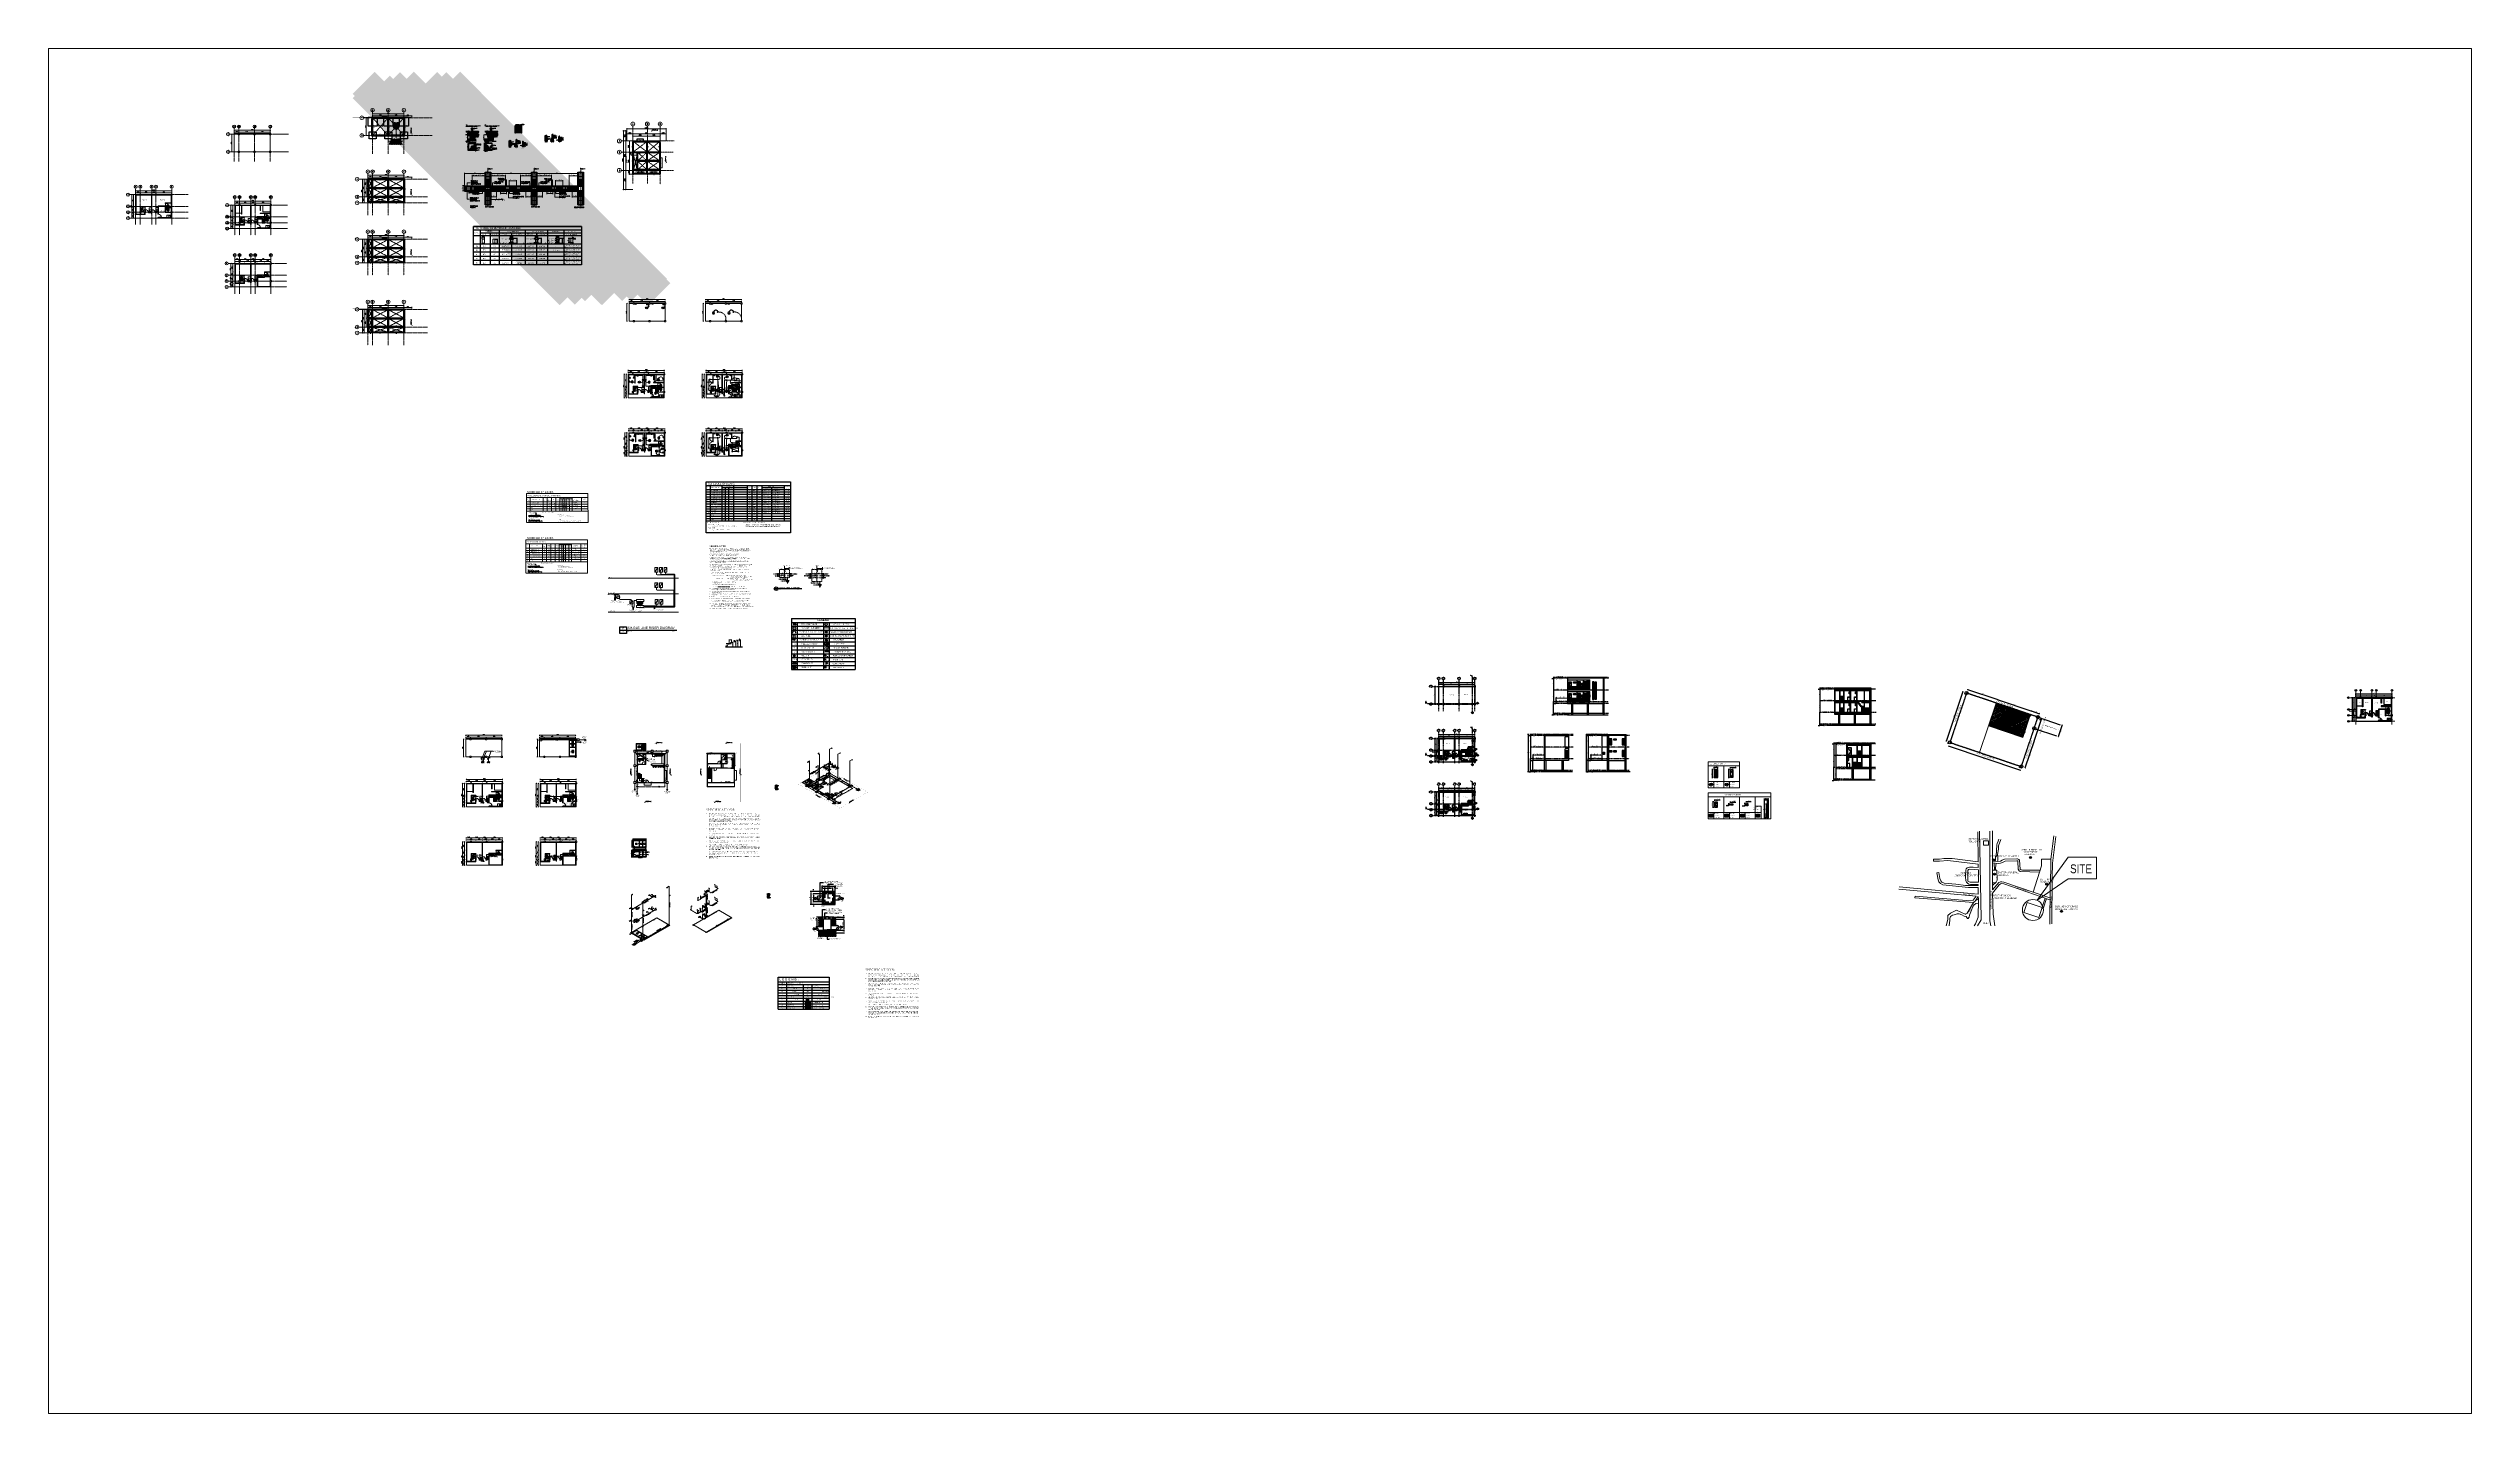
# Model space of a CAD drawing. Header units: millimetres. Extents: x 1634676 to 2610633, y -385676 to -37463.
# Drawn here: x 1992468 to 2610633, y -385676 to -37463 of the extents above; entities that cross this region are included whole.
import ezdxf
from ezdxf import colors
from ezdxf.entities.mleader import LeaderData, LeaderLine
from ezdxf.enums import TextEntityAlignment as Align
from ezdxf.math import Vec2, Vec3

# ---------------------------------------------------------------- set-up
doc = ezdxf.new("R2010")
doc.units = ezdxf.units.MM
doc.header["$MEASUREMENT"] = 0
for name, pattern in [('1550A9-4$0$HIDDEN2', [0.1875, 0.125, -0.0625]), ('CENTER', [2, 1.25, -0.25, 0.25, -0.25]), ('CENTERX2', [4, 2.5, -0.5, 0.5, -0.5]), ('CONTINOUS', [0]), ('DASHED', [0.75, 0.5, -0.25]), ('DASHED2', [0.375, 0.25, -0.125]), ('HIDDEN', [0.375, 0.25, -0.125]), ('HIDDEN2', [0.1875, 0.125, -0.0625]), ('PHANTOM', [2.5, 1.25, -0.25, 0.25, -0.25, 0.25, -0.25]), ('PHANTOM2', [1.25, 0.625, -0.125, 0.125, -0.125, 0.125, -0.125]), ('PHANTOMX2', [5, 2.5, -0.5, 0.5, -0.5, 0.5, -0.5])]:
    doc.linetypes.add(name, pattern=pattern)
doc.layers.get('0').update_dxf_attribs({"lineweight": 15})
doc.layers.get('Defpoints').update_dxf_attribs({"color": 250})
for name, color, linetype, lineweight in [('.1', 1, 'Continuous', 9), ('.15', 7, 'Continuous', 15), ('.2', 2, 'Continuous', 20), ('.3', 3, 'Continuous', 30), ('10MM', 31, 'DASHED2', 20), ('Col.', 1, 'Continuous', 30), ('dimention', 8, 'Continuous', 9), ('hatch1', 250, 'Continuous', 5), ('hidden', 1, 'Continuous', 9), ('LIGHTING LAYOUT', 1, 'Continuous', 40), ('Line .3', 30, 'Continuous', 30), ('Plans', 7, 'Continuous', 18), ('RED', 1, 'Continuous', 9), ('ST-ANNOT_A', 74, 'Continuous', 20), ('ST-ANNOT_ALeadLines', 250, 'Continuous', 13), ('ST-BEAM_E', 4, 'HIDDEN', 25), ('ST-COL_E', 6, 'Continuous', 30), ('ST-DIM_E', 250, 'Continuous', 13), ('ST-FTG_E', 58, 'PHANTOM', 30), ('ST-GIRDER', 5, 'Continuous', 30), ('ST-GIRDER_CONT', 3, 'Continuous', 30), ('ST-GIRDER_E', 3, 'HIDDEN', 30), ('ST-GRID_E', 250, 'PHANTOM', 15), ('ST-HAT_E', 250, 'Continuous', 9), ('ST-HATCH_E', 250, 'Continuous', 9), ('ST-SLAB', 250, 'Continuous', 15), ('ST-STL_E', 5, 'Continuous', 25), ('ST-TIES_E', 14, 'Continuous', 15), ('ST-WALL_E', 2, 'Continuous', 25), ('ST_HATCH_E', 250, 'Continuous', 5), ('TEXT CYAN', 4, 'Continuous', 40), ('TEXT GRENN', 3, 'Continuous', 30)]:
    doc.layers.add(name, color=color, linetype=linetype, lineweight=lineweight)
for name, color, linetype in [('.5', 7, 'Continuous'), ('0-T_BLOCK', 7, 'Continuous'), ('1', 1, 'Continuous'), ('2', 2, 'Continuous'), ('4', 5, 'Continuous'), ('A - Dimensions', 255, 'Continuous'), ('A - Doors', 2, 'Continuous'), ('A - Grid Lines', 254, 'CENTERX2'), ('A - Interior', 8, 'Continuous'), ('A - Section lines', 4, 'CENTERX2'), ('A - Text', 1, 'Continuous'), ('A - Walls', 7, 'Continuous'), ('A - Window Label', 8, 'Continuous'), ('A - Windows', 2, 'Continuous'), ('A-DOOR', 1, 'Continuous'), ('A-Doors', 2, 'Continuous'), ('A-FURN-FREE-N', 1, 'Continuous'), ('A-FURN-SEAT-N', 1, 'Continuous'), ('A-HATCH', 250, 'Continuous'), ('A-LABELS', 1, 'Continuous'), ('A-TAG-ELV', 1, 'Continuous'), ('A-TLBK-4', 4, 'Continuous'), ('A-Walls', 3, 'Continuous'), ('A-Windows', 2, 'Continuous'), ('arrow', 5, 'Continuous'), ('C', 1, 'Continuous'), ('CHB LN.', 1, 'DASHED2'), ('dim', 8, 'Continuous'), ('dim line', 1, 'Continuous'), ('Dimensions', 2, 'Continuous'), ('hatch', 61, 'Continuous'), ('Layer3', 3, 'Continuous'), ('Layer5', 5, 'Continuous'), ('Layer6', 6, 'Continuous'), ('PDF4_Text', 7, 'Continuous'), ('PDF_Text', 7, 'Continuous'), ('property line', 4, 'CENTERX2'), ('roof', 1, 'Continuous'), ('Rsb', 6, 'Continuous'), ('S - Columns', 7, 'Continuous'), ('TEXT', 4, 'Continuous'), ('Title Block', 1, 'Continuous'), ('TXT', 4, 'Continuous'), ('WALL', 4, 'Continuous'), ('WATER LINE', 2, 'CENTER'), ('WI', 6, 'Continuous'), ('windoor', 1, 'Continuous')]:
    doc.layers.add(name, color=color, linetype=linetype)
doc.layers.add('PDF_Geometry', color=7, linetype='Continuous', true_color=0x7f7f7f)
doc.styles.add('100', font='romans.shx', dxfattribs={"height": 0.2})
doc.styles.add('AR4-Arial-Chan', font='arial.ttf', dxfattribs={"width": 0.8, "height": 150})
doc.styles.add('ARIAL', font='arial.ttf')
doc.styles.add('aRiaL 1.5', font='arial.ttf', dxfattribs={"height": 0.15})
doc.styles.add('ARIAL NARROW', font='ARIALN.TTF')
doc.styles.add('arial-.12', font='arial.ttf', dxfattribs={"height": 0.12})
doc.styles.add('arial.2', font='arial.ttf', dxfattribs={"height": 0.2})
doc.styles.add('ARIALN', font='ARIALN.TTF')
doc.styles.add('dimtxt10', font='GOTHIC.TTF', dxfattribs={"height": 0.04})
doc.styles.add('dimtxt20', font='GOTHIC.TTF', dxfattribs={"height": 0.04})
doc.styles.add('e_arial', font='GOTHIC.TTF', dxfattribs={"height": 60})
doc.styles.add('jram1', font='romans.shx', dxfattribs={"height": 200})
doc.styles.add('jram2', font='romans.shx', dxfattribs={"height": 80})
doc.styles.add('MtXpl_Arial_Unicode_', font='')
doc.styles.add('MtXpl_Swis721_Ex_BT', font='swisse.ttf')
doc.styles.add('PDF Arial', font='arial.ttf')
doc.styles.add('RO100', font='swissel.ttf', dxfattribs={"height": 0.16})
doc.styles.add('ROM100', font='swissel.ttf', dxfattribs={"height": 0.185})
doc.styles.add('Romans', font='Romans.shx', dxfattribs={"width": 0.75})
doc.styles.add('s', font='sanss___.ttf')
doc.styles.add('SIMPLEX', font='simplex.shx')
doc.styles.add('specs10', font='GOTHIC.TTF', dxfattribs={"height": 0.02})
doc.styles.add('specs100', font='GOTHIC.TTF', dxfattribs={"height": 0.21})
doc.styles.add('ST_TEXT', font='romans.shx', dxfattribs={"width": 0.75})
doc.styles.get("Standard").update_dxf_attribs({"font": 'GOTHIC.TTF'})
doc.styles.add('STT', font='TCCM____.TTF')
doc.styles.add('STYLE1', font='times.ttf', dxfattribs={"height": 8})
doc.styles.add('SWIS 721', font='swissbo.ttf')
doc.styles.add('T30', font='romans.shx', dxfattribs={"height": 30})
doc.styles.add('tahoma .2', font='tahoma.ttf', dxfattribs={"height": 0.2})
doc.styles.add('tahoma .3', font='tahoma.ttf', dxfattribs={"height": 0.3})
doc.styles.add('tahoma 1.8', font='tahoma.ttf', dxfattribs={"height": 0.18})
doc.styles.add('TIMES NEW ROMAN', font='times.ttf')
doc.styles.add('TXT-1', font='GOTHICB.TTF', dxfattribs={"height": 0.3})
doc.styles.add('TXT-2', font='GOTHIC.TTF', dxfattribs={"height": 2.5})
doc.styles.add('txt100-1', font='swisscb.ttf', dxfattribs={"height": 0.35})
doc.styles.add('VERDANA', font='verdana.ttf')
doc.styles.get('MtXpl_Arial_Unicode_').set_extended_font_data('@Arial Unicode MS', bold=True)
doc.dimstyles.new('1_100', dxfattribs={"dimtxt": 0.23, "dimasz": 0.15, "dimexe": 0.1, "dimexo": 0, "dimgap": 0.1, "dimtad": 2, "dimlfac": 1, "dimzin": 0, "dimdsep": 46, "dimtxsty": 'STYLE1', "dimblk": 'MYARROW', "dimcen": 0, "dimclrd": 256, "dimclre": 256, "dimclrt": 2, "dimadec": 0, "dimazin": 0, "dimtfac": 1, "dimtmove": 0, "dimatfit": 0, "dimfxl": 1, "dimtolj": 1, "dimtzin": 0, "dimlwd": -1, "dimlwe": -1, "dimarcsym": 0})
doc.dimstyles.new('25', dxfattribs={"dimscale": 1000, "dimtxt": 0.25, "dimasz": 0.2, "dimexe": 0.18, "dimexo": 0.0625, "dimgap": 0.09, "dimtad": 1, "dimlfac": 0.25, "dimzin": 0, "dimdsep": 46, "dimtxsty": 'Standard', "dimblk": 'ARCHTICK', "dimcen": 0.09, "dimclrt": 2, "dimadec": 0, "dimazin": 0, "dimtfac": 1, "dimtix": 1, "dimtmove": 0, "dimatfit": 3, "dimldrblk": 'Rob Arrow', "dimfxl": 1, "dimtolj": 1, "dimtzin": 0, "dimarcsym": 0})
doc.dimstyles.new('40', dxfattribs={"dimscale": 1000, "dimtxt": 0.25, "dimasz": 0.2, "dimexe": 0.18, "dimexo": 0.0625, "dimgap": 0.09, "dimtad": 1, "dimlfac": 0.4, "dimzin": 0, "dimdsep": 46, "dimtxsty": 'Standard', "dimblk": 'ARCHTICK', "dimcen": 0.09, "dimclrt": 2, "dimadec": 0, "dimazin": 0, "dimtfac": 1, "dimtix": 1, "dimtmove": 0, "dimatfit": 3, "dimldrblk": 'OPEN90', "dimfxl": 1, "dimtolj": 1, "dimtzin": 0, "dimarcsym": 0})
doc.dimstyles.new('Copy of 25', dxfattribs={"dimscale": 1000, "dimtxt": 0.25, "dimasz": 0.2, "dimexe": 0.18, "dimexo": 0.0625, "dimgap": 0.09, "dimtad": 1, "dimlfac": 0.25, "dimzin": 0, "dimdsep": 46, "dimtxsty": 'Standard', "dimblk": 'ARCHTICK', "dimcen": 0.09, "dimclrt": 2, "dimadec": 0, "dimazin": 0, "dimtfac": 1, "dimtix": 1, "dimtmove": 0, "dimatfit": 3, "dimldrblk": 'Rob Arrow', "dimfxl": 1, "dimtolj": 1, "dimtzin": 0, "dimarcsym": 0})
doc.dimstyles.new('D50', dxfattribs={"dimscale": 50, "dimtxt": 2, "dimasz": 1.5, "dimexe": 1, "dimexo": 1, "dimgap": 1.5, "dimtad": 1, "dimdec": 0, "dimzin": 1, "dimdsep": 46, "dimtxsty": 'TIMES NEW ROMAN', "dimblk": 'ORIGIN', "dimcen": 1, "dimclrt": 3, "dimadec": 0, "dimazin": 0, "dimtfac": 1, "dimtdec": 0, "dimtix": 1, "dimtmove": 2, "dimatfit": 3, "dimfxl": 0.075, "dimarcsym": 0})
doc.dimstyles.new('dim10', dxfattribs={"dimtxt": 0.07, "dimasz": 0.04, "dimexe": 0.02, "dimexo": 0.0125, "dimgap": 0.01, "dimtad": 1, "dimzin": 0, "dimdsep": 46, "dimtxsty": 'dimtxt10', "dimblk": 'my arrow', "dimcen": 0.09, "dimclrd": 1, "dimclre": 1, "dimclrt": 3, "dimadec": 0, "dimazin": 0, "dimtfac": 1, "dimtofl": 0, "dimtmove": 0, "dimatfit": 3, "dimldrblk": 'my arrow', "dimfxl": 0.02, "dimtolj": 1, "dimtzin": 0, "dimarcsym": 0})
doc.dimstyles.new('PLAN', dxfattribs={"dimscale": 1000, "dimtxt": 0.25, "dimasz": 0.15, "dimexe": 0.18, "dimexo": 0.0625, "dimgap": 0.09, "dimtad": 1, "dimzin": 0, "dimdsep": 46, "dimtxsty": 'ARIALN', "dimblk": 'ARCHTICK', "dimcen": 0.09, "dimadec": 0, "dimazin": 0, "dimtfac": 1, "dimtmove": 0, "dimatfit": 3, "dimldrblk": 'Rob Arrow', "dimfxl": 1, "dimfrac": 2, "dimtolj": 1, "dimtzin": 0, "dimarcsym": 0})
doc.dimstyles.new('sam', dxfattribs={"dimtxt": 150, "dimasz": 100, "dimexe": 100, "dimexo": 0.0625, "dimgap": 100, "dimtad": 2, "dimtoh": 1, "dimlfac": 0.001, "dimzin": 0, "dimdsep": 46, "dimtxsty": 'Standard', "dimblk": 'ARCHTICK', "dimcen": 0.09, "dimdle": 100, "dimclrd": 1, "dimclre": 1, "dimclrt": 2, "dimadec": 0, "dimazin": 0, "dimtfac": 1, "dimtofl": 0, "dimtmove": 0, "dimatfit": 3, "dimfxl": 1, "dimtolj": 1, "dimtzin": 0, "dimarcsym": 0})
doc.dimstyles.new('sam 2', dxfattribs={"dimtxt": 200, "dimasz": 100, "dimexe": 100, "dimexo": 250, "dimgap": 100, "dimtad": 2, "dimtoh": 1, "dimlfac": 0.001, "dimzin": 0, "dimdsep": 46, "dimtxsty": 'Standard', "dimblk": 'ARCHTICK', "dimcen": 0.09, "dimdle": 100, "dimclrd": 1, "dimclre": 1, "dimclrt": 2, "dimadec": 0, "dimazin": 0, "dimtfac": 1, "dimtofl": 0, "dimtmove": 0, "dimatfit": 3, "dimfxl": 1, "dimtolj": 1, "dimtzin": 0, "dimarcsym": 0})
doc.dimstyles.new('ST_D10', dxfattribs={"dimscale": 10, "dimtxt": 2, "dimasz": 2, "dimexe": 1, "dimexo": 1, "dimgap": 1, "dimtad": 1, "dimdec": 0, "dimzin": 1, "dimdsep": 46, "dimtxsty": 'ST_TEXT', "dimblk": 'OpenIndicator', "dimcen": 1, "dimclrd": 251, "dimclre": 251, "dimclrt": 7, "dimadec": 0, "dimazin": 0, "dimtfac": 1, "dimtdec": 0, "dimtix": 1, "dimtmove": 2, "dimatfit": 3, "dimfxl": 0.075, "dimarcsym": 0})
doc.dimstyles.new('ST_D100', dxfattribs={"dimscale": 100, "dimtxt": 2, "dimasz": 1.2, "dimexe": 1.5, "dimexo": 1, "dimgap": 1, "dimtad": 1, "dimdec": 0, "dimzin": 1, "dimdsep": 46, "dimtxsty": 'ST_TEXT', "dimblk": 'OpenIndicator', "dimcen": 1, "dimclrd": 256, "dimclre": 256, "dimclrt": 7, "dimadec": 0, "dimazin": 0, "dimtfac": 1, "dimtdec": 0, "dimtix": 1, "dimtmove": 2, "dimatfit": 3, "dimldrblk": 'OPEN90', "dimfxl": 0.075, "dimlwd": -1, "dimlwe": -1, "dimarcsym": 0})
doc.dimstyles.new('ST_D25', dxfattribs={"dimscale": 25, "dimtxt": 2, "dimasz": 1.2, "dimexe": 1.5, "dimexo": 1, "dimgap": 1, "dimtad": 1, "dimdec": 0, "dimzin": 1, "dimdsep": 46, "dimtxsty": 'ST_TEXT', "dimblk": 'OpenIndicator', "dimcen": 1, "dimclrd": 256, "dimclre": 256, "dimclrt": 7, "dimadec": 0, "dimazin": 0, "dimtfac": 1, "dimtdec": 0, "dimtix": 1, "dimtmove": 2, "dimatfit": 3, "dimldrblk": 'OPEN90', "dimfxl": 0.075, "dimlwd": -1, "dimlwe": -1, "dimarcsym": 0})
doc.dimstyles.new('ST_D30', dxfattribs={"dimscale": 30, "dimtxt": 2, "dimasz": 1.2, "dimexe": 1.5, "dimexo": 1, "dimgap": 1, "dimtad": 1, "dimdec": 0, "dimzin": 1, "dimdsep": 46, "dimtxsty": 'ST_TEXT', "dimblk": 'OpenIndicator', "dimcen": 1, "dimclrd": 256, "dimclre": 256, "dimclrt": 7, "dimadec": 0, "dimazin": 0, "dimtfac": 1, "dimtdec": 0, "dimtix": 1, "dimtmove": 2, "dimatfit": 3, "dimldrblk": 'OPEN90', "dimfxl": 0.075, "dimlwd": -1, "dimlwe": -1, "dimarcsym": 0})
doc.dimstyles.new('ST_D35', dxfattribs={"dimscale": 35, "dimtxt": 2, "dimasz": 1.2, "dimexe": 1.5, "dimexo": 1, "dimgap": 1, "dimtad": 1, "dimdec": 0, "dimzin": 1, "dimdsep": 46, "dimtxsty": 'ST_TEXT', "dimblk": 'OpenIndicator', "dimcen": 1, "dimclrd": 256, "dimclre": 256, "dimclrt": 7, "dimadec": 0, "dimazin": 0, "dimtfac": 1, "dimtdec": 0, "dimtix": 1, "dimtmove": 2, "dimatfit": 3, "dimldrblk": 'OPEN90', "dimfxl": 0.075, "dimlwd": -1, "dimlwe": -1, "dimarcsym": 0})
doc.dimstyles.new('ST_D40', dxfattribs={"dimscale": 40, "dimtxt": 2, "dimasz": 1.2, "dimexe": 1.5, "dimexo": 1, "dimgap": 1, "dimtad": 1, "dimdec": 0, "dimzin": 1, "dimdsep": 46, "dimtxsty": 'ST_TEXT', "dimblk": 'OpenIndicator', "dimcen": 1, "dimclrd": 256, "dimclre": 256, "dimclrt": 7, "dimadec": 0, "dimazin": 0, "dimtfac": 1, "dimtdec": 0, "dimtix": 1, "dimtmove": 2, "dimatfit": 3, "dimldrblk": 'OPEN90', "dimfxl": 0.075, "dimlwd": -1, "dimlwe": -1, "dimarcsym": 0})
doc.dimstyles.new('ST_D75', dxfattribs={"dimscale": 75, "dimtxt": 2, "dimasz": 1.2, "dimexe": 1.5, "dimexo": 1, "dimgap": 1, "dimtad": 1, "dimdec": 0, "dimzin": 1, "dimdsep": 46, "dimtxsty": 'ST_TEXT', "dimblk": 'OpenIndicator', "dimcen": 1, "dimclrd": 256, "dimclre": 256, "dimclrt": 7, "dimadec": 0, "dimazin": 0, "dimtfac": 1, "dimtdec": 0, "dimtix": 1, "dimtmove": 2, "dimatfit": 3, "dimldrblk": 'OPEN90', "dimfxl": 0.075, "dimlwd": -1, "dimlwe": -1, "dimarcsym": 0})
doc.dimstyles.new('Tolits', dxfattribs={"dimtxt": 150, "dimasz": 100, "dimexe": 100, "dimexo": 0.0625, "dimgap": 100, "dimtad": 2, "dimtoh": 1, "dimdec": 0, "dimzin": 0, "dimdsep": 46, "dimtxsty": 'Standard', "dimblk": 'ARCHTICK', "dimcen": 0.09, "dimdle": 100, "dimclrd": 1, "dimclre": 1, "dimclrt": 2, "dimadec": 0, "dimazin": 0, "dimtfac": 1, "dimtdec": 0, "dimtofl": 0, "dimtmove": 0, "dimatfit": 3, "dimfxl": 1, "dimtolj": 1, "dimtzin": 0, "dimarcsym": 0})
pattern_1 = [(0, (597925.506, 54224.159), (0, 6.495190528), [3.75, -7.5]), (120, (597925.506, 54224.159), (-5.625, -3.247595264), [3.75, -7.5]), (60, (597929.256, 54224.159), (-5.625, 3.247595264), [3.75, -7.5])]
pattern_2 = [(50, (877894.67, 270561.3), (215.178055, -18.82564), [22.5, -247.5]), (355, (877894.67, 270561.3), (-41.6254, 225.65764), [18, -198]), (100.451444, (877912.6, 270559.73), (173.552654, 206.831997), [19.122058, -210.342634]), (46.1842, (877894.67, 270621.3), (320.1724, -49.655784), [33.75, -371.25]), (96.635635, (877921.36, 270617.17), (280.39858, 292.23558), [28.6831, -315.51413]), (351.184164, (877894.67, 270621.3), (280.39858, 292.23558), [27, -297]), (21, (877924.67, 270606.3), (179.072116, -120.785667), [22.5, -247.5]), (326, (877924.67, 270606.3), (72.9946, 217.545014), [18, -198]), (71.451445, (877939.6, 270596.24), (252.066713, 96.759346), [19.122057, -210.342634]), (37.5, (877894.674, 270561.3), (3.6479566, 99.868156), [0, -195.6, 0, -201, 0, -198.75]), (7.5, (877894.67, 270561.3), (78.920861, 118.323514), [0, -114.6, 0, -191.1, 0, -75.75]), (327.5, (877827.774, 270561.3), (160.146731, -6.7664615), [0, -75, 0, -234, 0, -310.5]), (317.5, (877797.77, 270561.3), (174.955851, 30.031495), [0, -97.5, 0, -155.4, 0, -220.5])]
pattern_3 = [(45, (877894.674, 270561.304), (-22.0970869, 22.0970869), [])]
pattern_4 = [(45, (2293201.25, -132090.23), (1e-14, 224.5064), [158.75, -158.75]), (45, (2293159.15, -132048.13), (1e-14, 224.5064), [158.75, -158.75]), (45, (2293117.06, -132006.04), (1e-14, 224.5064), [158.75, -158.75]), (135, (2293117.06, -131977.97), (-224.5064, 1e-14), [158.75, -158.75]), (135, (2293159.15, -131935.88), (-224.5064, 1e-14), [158.75, -158.75]), (135, (2293201.25, -131893.78), (-224.5064, 1e-14), [158.75, -158.75])]
pattern_5 = [(50, (882710.67, 270561.3), (215.178055, -18.82564), [22.5, -247.5]), (355, (882710.67, 270561.3), (-41.6254, 225.65764), [18, -198]), (100.451444, (882728.6, 270559.73), (173.552654, 206.831997), [19.122058, -210.342634]), (46.1842, (882710.67, 270621.3), (320.1724, -49.655784), [33.75, -371.25]), (96.635635, (882737.36, 270617.17), (280.39858, 292.23558), [28.6831, -315.51413]), (351.184164, (882710.67, 270621.3), (280.39858, 292.23558), [27, -297]), (21, (882740.67, 270606.3), (179.072116, -120.785667), [22.5, -247.5]), (326, (882740.67, 270606.3), (72.9946, 217.545014), [18, -198]), (71.451445, (882755.6, 270596.24), (252.066713, 96.759346), [19.122057, -210.342634]), (37.5, (882710.674, 270561.3), (3.6479566, 99.868156), [0, -195.6, 0, -201, 0, -198.75]), (7.5, (882710.67, 270561.3), (78.920861, 118.323514), [0, -114.6, 0, -191.1, 0, -75.75]), (327.5, (882643.774, 270561.3), (160.146731, -6.7664615), [0, -75, 0, -234, 0, -310.5]), (317.5, (882613.77, 270561.3), (174.955851, 30.031495), [0, -97.5, 0, -155.4, 0, -220.5])]
pattern_6 = [(45, (882710.674, 270561.304), (-22.0970869, 22.0970869), [])]
pattern_7 = [(45, (2298017.25, -132090.23), (1e-14, 224.5064), [158.75, -158.75]), (45, (2297975.15, -132048.13), (1e-14, 224.5064), [158.75, -158.75]), (45, (2297933.06, -132006.04), (1e-14, 224.5064), [158.75, -158.75]), (135, (2297933.06, -131977.97), (-224.5064, 1e-14), [158.75, -158.75]), (135, (2297975.15, -131935.88), (-224.5064, 1e-14), [158.75, -158.75]), (135, (2298017.25, -131893.78), (-224.5064, 1e-14), [158.75, -158.75])]
pattern_8 = [(48.0127875, (-108, -150), (1200, 1350), [20.1804, -1997.863207]), (4.96974073, (-94.5, -135), (-1800, -150), [34.6302, -3428.388714]), (312.5104471, (-60, -132), (-1500, 1650), [24.4182, -2417.404889]), (87.273689, (-1.5, -94.5), (-150, -3000), [31.5357, -3122.033706]), (112.83365418, (-8e-15, -63), (750, -1800), [30.92325, -3061.405969]), (177.273689, (-12, -34.5), (3000, -150), [31.5357, -3122.033706]), (217.69424047, (-43.5, -33), (1950, 1500), [41.70435, -4128.727282]), (252.25532837, (-76.5, -58.5), (-1050, -3300), [39.3732, -3897.948225]), (301.4295656, (-88.5, -96), (1200, -1950), [31.6425, -3132.610966]), (355.2363583, (-72, -123), (-1650, 150), [36.1248, -1770.114387]), (42.3974378, (-36, -126), (1800, 1650), [46.7172, -4625.006251]), (318.8140748, (-150, -93), (1050, -900), [15.94515, -1578.576722]), (351.4692344, (-138, -103.5), (-1950, 300), [30.33555, -3003.226712]), (45, (-108, -108), (4e-14, 150), [21.21315, -190.918884]), (23.1985905, (-97.5, -126), (-750, -300), [11.4237, -1130.942266]), (111.8014095, (-87, -121.5), (150, -450), [16.15545, -791.619271]), (210.9637565, (-93, -106.5), (-450, -300), [26.23935, -848.403434]), (341.5650512, (-115.5, -120), (-300, 150), [18.97365, -455.367999]), (196.38954033, (-1e-14, -121.5), (-1500, -450), [26.58, -2631.426772]), (250.34617594, (-25.5, -129), (600, 1650), [22.29915, -2207.611162]), (113.1985905, (-115.5, -150), (300, -750), [22.84725, -1119.518716]), (163.61045967, (-124.5, -129), (1500, -450), [26.58, -2631.426772]), (159.4439548, (-3e-15, -28.5), (750, -300), [25.632, -1255.968562]), (114.77514057, (-24, -19.5), (750, -1650), [21.4767, -2126.19646]), (246.8014095, (-117, 1e-14), (-300, -750), [22.84725, -1119.518716]), (197.35402464, (-126, -21), (1950, 600), [25.14465, -2489.313542]), (249.4439548, (-43.5, 5e-15), (300, 750), [12.816, -1268.784562]), (281.3099325, (-108, 1e-14), (150, -600), [7.6485, -757.204427]), (345.9637565, (-106.5, -7.5), (-450, 150), [30.92325, -587.542594]), (6.00900596, (-76.5, -15), (-1500, -150), [28.6575, -2837.088476]), (123.6900675, (-93, -93), (150, -300), [21.6333, -519.199391]), (173.1572266, (-105, -75), (-2550, 300), [37.7691, -3739.134394]), (240.9453959, (-142.5, -70.5), (600, 1050), [15.4434, -1528.901121]), (270, (-150, -84), (150, -150), [9, -141]), (300.25643716, (-73.5, -19.5), (-600, 1050), [20.8386, -2063.027998]), (228.0127875, (-63, -37.5), (-1200, -1350), [40.3608, -1977.682807]), (180, (-90, -67.5), (-150, -150), [39, -111]), (145.30484647, (-129, -67.5), (-1500, 1050), [23.7171, -2347.991145]), (74.0546041, (-148.5, -54), (150, 600), [21.8403, -1070.176183]), (27.64597536, (-142.5, -33), (2850, 1500), [35.55975, -3520.421127]), (355.42607874, (-111, -16.5), (1950, -150), [37.61985, -3724.361011])]
pattern_9 = [(0, (599967.558, 81926.6774), (0, 6.495190528), [3.75, -7.5]), (120, (599967.558, 81926.6774), (-5.625, -3.247595264), [3.75, -7.5]), (60, (599971.308, 81926.6774), (-5.625, 3.247595264), [3.75, -7.5])]

# ---------------------------------------------------------------- blocks, each defined once
blk = doc.blocks.new('my arrow')
at = {"layer": 'arrow'}
blk.add_line((-0.25, 0), (0.25, 0), dxfattribs=at)
at = {"layer": 'dim line'}
blk.add_line((-0.5, 0), (0.5, 0), dxfattribs=at)
blk = doc.blocks.new('*D1579')
at = {"layer": 'Defpoints', "color": 0, "transparency": 16777216}
for p in [(839.199, -286.241), (839.529, -286.241), (839.629, -286.141)]:
    blk.add_point(p, dxfattribs=at)
at = {"layer": 'dim line', "color": 1, "lineweight": -2, "transparency": 16777216}
for p, q in [((839.617, -286.141), (839.179, -286.141)), ((839.517, -286.241), (839.179, -286.241)), ((839.199, -286.101), (839.199, -286.061)), ((839.199, -286.281), (839.199, -286.321))]:
    blk.add_line(p, q, dxfattribs=at)
at = {"layer": 'dim line', "color": 1, "lineweight": -2, "transparency": 16777216, "xscale": 0.04, "yscale": 0.04, "zscale": 0.04}
for p, rotation in [((839.199, -286.141), 270), ((839.199, -286.241), 90)]:
    blk.add_blockref('my arrow', p, dxfattribs=dict(at, rotation=rotation))
at = {"layer": 'dim line', "color": 3, "transparency": 16777216, "insert": (839.168, -286.191), "char_height": 0.04, "attachment_point": 5, "rotation": 90, "style": 'dimtxt20'}
blk.add_mtext('\\A1;0.10', dxfattribs=at)
blk = doc.blocks.new('*D1580')
at = {"layer": 'Defpoints', "color": 0, "transparency": 16777216}
for p in [(839.199, -286.141), (839.629, -285.841), (839.629, -286.141)]:
    blk.add_point(p, dxfattribs=at)
at = {"layer": 'dim line', "color": 1, "lineweight": -2, "transparency": 16777216}
for p, q in [((839.617, -285.841), (839.179, -285.841)), ((839.617, -286.141), (839.179, -286.141)), ((839.199, -285.881), (839.199, -286.101))]:
    blk.add_line(p, q, dxfattribs=at)
at = {"layer": 'dim line', "color": 1, "lineweight": -2, "transparency": 16777216, "xscale": 0.04, "yscale": 0.04, "zscale": 0.04}
for p, rotation in [((839.199, -285.841), 90), ((839.199, -286.141), 270)]:
    blk.add_blockref('my arrow', p, dxfattribs=dict(at, rotation=rotation))
at = {"layer": 'dim line', "color": 3, "transparency": 16777216, "insert": (839.168, -285.991), "char_height": 0.04, "attachment_point": 5, "rotation": 90, "style": 'dimtxt20'}
blk.add_mtext('\\A1;0.30', dxfattribs=at)
blk = doc.blocks.new('*D1576')
at = {"layer": 'Defpoints', "color": 0, "transparency": 16777216}
for p in [(839.199, -285.841), (839.529, -285.741), (839.629, -285.841)]:
    blk.add_point(p, dxfattribs=at)
at = {"layer": 'dim line', "color": 1, "lineweight": -2, "transparency": 16777216}
for p, q in [((839.517, -285.741), (839.179, -285.741)), ((839.617, -285.841), (839.179, -285.841)), ((839.199, -285.701), (839.199, -285.661)), ((839.199, -285.881), (839.199, -285.921))]:
    blk.add_line(p, q, dxfattribs=at)
at = {"layer": 'dim line', "color": 1, "lineweight": -2, "transparency": 16777216, "xscale": 0.04, "yscale": 0.04, "zscale": 0.04}
for p, rotation in [((839.199, -285.741), 270), ((839.199, -285.841), 90)]:
    blk.add_blockref('my arrow', p, dxfattribs=dict(at, rotation=rotation))
at = {"layer": 'dim line', "color": 3, "transparency": 16777216, "insert": (839.168, -285.791), "char_height": 0.04, "attachment_point": 5, "rotation": 90, "style": 'dimtxt20'}
blk.add_mtext('\\A1;0.10', dxfattribs=at)
blk = doc.blocks.new('*D1577')
at = {"layer": 'Defpoints', "color": 0, "transparency": 16777216}
for p in [(839.089, -286.241), (839.529, -285.741), (839.529, -286.241)]:
    blk.add_point(p, dxfattribs=at)
at = {"layer": 'dim line', "color": 1, "lineweight": -2, "transparency": 16777216}
for p, q in [((839.517, -285.741), (839.069, -285.741)), ((839.517, -286.241), (839.069, -286.241)), ((839.089, -285.781), (839.089, -286.201))]:
    blk.add_line(p, q, dxfattribs=at)
at = {"layer": 'dim line', "color": 1, "lineweight": -2, "transparency": 16777216, "xscale": 0.04, "yscale": 0.04, "zscale": 0.04}
for p, rotation in [((839.089, -285.741), 90), ((839.089, -286.241), 270)]:
    blk.add_blockref('my arrow', p, dxfattribs=dict(at, rotation=rotation))
at = {"layer": 'dim line', "color": 3, "transparency": 16777216, "insert": (839.058, -285.991), "char_height": 0.04, "attachment_point": 5, "rotation": 90, "style": 'dimtxt20'}
blk.add_mtext('\\A1;0.50', dxfattribs=at)
blk = doc.blocks.new('*D1578')
at = {"layer": 'Defpoints', "color": 0, "transparency": 16777216}
for p in [(840.029, -285.548), (839.529, -285.741), (840.029, -285.741)]:
    blk.add_point(p, dxfattribs=at)
at = {"layer": 'dim line', "color": 1, "lineweight": -2, "transparency": 16777216}
for p, q in [((839.529, -285.728), (839.529, -285.528)), ((839.569, -285.548), (839.989, -285.548)), ((840.029, -285.728), (840.029, -285.528))]:
    blk.add_line(p, q, dxfattribs=at)
at = {"layer": 'dim line', "color": 1, "lineweight": -2, "transparency": 16777216, "xscale": 0.04, "yscale": 0.04, "zscale": 0.04, "rotation": 180}
blk.add_blockref('my arrow', (839.529, -285.548), dxfattribs=at)
at = {"layer": 'dim line', "color": 1, "lineweight": -2, "transparency": 16777216, "xscale": 0.04, "yscale": 0.04, "zscale": 0.04}
blk.add_blockref('my arrow', (840.029, -285.548), dxfattribs=at)
at = {"layer": 'dim line', "color": 3, "transparency": 16777216, "insert": (839.779, -285.517), "char_height": 0.04, "attachment_point": 5, "style": 'dimtxt20'}
blk.add_mtext('\\A1;0.50', dxfattribs=at)
blk = doc.blocks.new('*D1581')
at = {"layer": 'Defpoints', "color": 0, "transparency": 16777216}
for p in [(839.529, -285.741), (839.629, -285.621), (839.629, -285.841)]:
    blk.add_point(p, dxfattribs=at)
at = {"layer": 'dim line', "color": 1, "lineweight": -2, "transparency": 16777216}
for p, q in [((839.529, -285.728), (839.529, -285.601)), ((839.569, -285.621), (839.589, -285.621)), ((839.629, -285.828), (839.629, -285.601))]:
    blk.add_line(p, q, dxfattribs=at)
at = {"layer": 'dim line', "color": 1, "lineweight": -2, "transparency": 16777216, "xscale": 0.04, "yscale": 0.04, "zscale": 0.04, "rotation": 180}
blk.add_blockref('my arrow', (839.529, -285.621), dxfattribs=at)
at = {"layer": 'dim line', "color": 1, "lineweight": -2, "transparency": 16777216, "xscale": 0.04, "yscale": 0.04, "zscale": 0.04}
blk.add_blockref('my arrow', (839.629, -285.621), dxfattribs=at)
at = {"layer": 'dim line', "color": 3, "transparency": 16777216, "insert": (839.579, -285.59), "char_height": 0.04, "attachment_point": 5, "style": 'dimtxt20'}
blk.add_mtext('\\A1;0.10', dxfattribs=at)
blk = doc.blocks.new('*D1582')
at = {"layer": 'Defpoints', "color": 0, "transparency": 16777216}
for p in [(839.929, -285.841), (840.029, -285.619), (840.029, -285.741)]:
    blk.add_point(p, dxfattribs=at)
at = {"layer": 'dim line', "color": 1, "lineweight": -2, "transparency": 16777216}
for p, q in [((839.889, -285.619), (839.849, -285.619)), ((839.929, -285.828), (839.929, -285.599)), ((840.029, -285.728), (840.029, -285.599)), ((840.069, -285.619), (840.109, -285.619))]:
    blk.add_line(p, q, dxfattribs=at)
at = {"layer": 'dim line', "color": 1, "lineweight": -2, "transparency": 16777216, "xscale": 0.04, "yscale": 0.04, "zscale": 0.04}
blk.add_blockref('my arrow', (839.929, -285.619), dxfattribs=at)
at = {"layer": 'dim line', "color": 1, "lineweight": -2, "transparency": 16777216, "xscale": 0.04, "yscale": 0.04, "zscale": 0.04, "rotation": 180}
blk.add_blockref('my arrow', (840.029, -285.619), dxfattribs=at)
at = {"layer": 'dim line', "color": 3, "transparency": 16777216, "insert": (839.979, -285.588), "char_height": 0.04, "attachment_point": 5, "style": 'dimtxt20'}
blk.add_mtext('\\A1;0.10', dxfattribs=at)
blk = doc.blocks.new('*D1583')
at = {"layer": 'Defpoints', "color": 0, "transparency": 16777216}
for p in [(839.629, -285.841), (839.929, -285.619), (839.929, -285.841)]:
    blk.add_point(p, dxfattribs=at)
at = {"layer": 'dim line', "color": 1, "lineweight": -2, "transparency": 16777216}
for p, q in [((839.629, -285.828), (839.629, -285.599)), ((839.669, -285.619), (839.889, -285.619)), ((839.929, -285.828), (839.929, -285.599))]:
    blk.add_line(p, q, dxfattribs=at)
at = {"layer": 'dim line', "color": 1, "lineweight": -2, "transparency": 16777216, "xscale": 0.04, "yscale": 0.04, "zscale": 0.04, "rotation": 180}
blk.add_blockref('my arrow', (839.629, -285.619), dxfattribs=at)
at = {"layer": 'dim line', "color": 1, "lineweight": -2, "transparency": 16777216, "xscale": 0.04, "yscale": 0.04, "zscale": 0.04}
blk.add_blockref('my arrow', (839.929, -285.619), dxfattribs=at)
at = {"layer": 'dim line', "color": 3, "transparency": 16777216, "insert": (839.779, -285.588), "char_height": 0.04, "attachment_point": 5, "style": 'dimtxt20'}
blk.add_mtext('\\A1;0.30', dxfattribs=at)
blk = doc.blocks.new('*D1573')
at = {"layer": 'Defpoints', "color": 0, "transparency": 16777216}
for p in [(842.545, -286.241), (842.645, -286.341), (843.029, -286.341)]:
    blk.add_point(p, dxfattribs=at)
at = {"layer": 'dim line', "color": 1, "lineweight": -2, "transparency": 16777216}
for p, q in [((842.557, -286.241), (843.049, -286.241)), ((842.657, -286.341), (843.049, -286.341)), ((843.029, -286.281), (843.029, -286.301))]:
    blk.add_line(p, q, dxfattribs=at)
at = {"layer": 'dim line', "color": 1, "lineweight": -2, "transparency": 16777216, "xscale": 0.04, "yscale": 0.04, "zscale": 0.04}
for p, rotation in [((843.029, -286.241), 90), ((843.029, -286.341), 270)]:
    blk.add_blockref('my arrow', p, dxfattribs=dict(at, rotation=rotation))
at = {"layer": 'dim line', "color": 3, "transparency": 16777216, "insert": (842.998, -286.291), "char_height": 0.04, "attachment_point": 5, "rotation": 90, "style": 'dimtxt20'}
blk.add_mtext('\\A1;0.10', dxfattribs=at)
blk = doc.blocks.new('*D1574')
at = {"layer": 'Defpoints', "color": 0, "transparency": 16777216}
for p in [(842.605, -285.816), (842.811, -285.741), (843.029, -285.816)]:
    blk.add_point(p, dxfattribs=at)
at = {"layer": 'dim line', "color": 1, "lineweight": -2, "transparency": 16777216}
for p, q in [((842.617, -285.816), (843.049, -285.816)), ((842.824, -285.741), (843.049, -285.741)), ((843.029, -285.701), (843.029, -285.661)), ((843.029, -285.856), (843.029, -285.896))]:
    blk.add_line(p, q, dxfattribs=at)
at = {"layer": 'dim line', "color": 1, "lineweight": -2, "transparency": 16777216, "xscale": 0.04, "yscale": 0.04, "zscale": 0.04}
for p, rotation in [((843.029, -285.741), 270), ((843.029, -285.816), 90)]:
    blk.add_blockref('my arrow', p, dxfattribs=dict(at, rotation=rotation))
at = {"layer": 'dim line', "color": 3, "transparency": 16777216, "insert": (842.998, -285.778), "char_height": 0.04, "attachment_point": 5, "rotation": 90, "style": 'dimtxt20'}
blk.add_mtext('\\A1;0.05', dxfattribs=at)
blk = doc.blocks.new('*D1575')
at = {"layer": 'Defpoints', "color": 0, "transparency": 16777216}
for p in [(842.545, -286.241), (842.605, -285.816), (843.029, -286.241)]:
    blk.add_point(p, dxfattribs=at)
at = {"layer": 'dim line', "color": 1, "lineweight": -2, "transparency": 16777216}
for p, q in [((842.557, -286.241), (843.049, -286.241)), ((842.617, -285.816), (843.049, -285.816)), ((843.029, -285.856), (843.029, -286.201))]:
    blk.add_line(p, q, dxfattribs=at)
at = {"layer": 'dim line', "color": 1, "lineweight": -2, "transparency": 16777216, "xscale": 0.04, "yscale": 0.04, "zscale": 0.04}
for p, rotation in [((843.029, -285.816), 90), ((843.029, -286.241), 270)]:
    blk.add_blockref('my arrow', p, dxfattribs=dict(at, rotation=rotation))
at = {"layer": 'dim line', "color": 3, "transparency": 16777216, "insert": (842.998, -286.028), "char_height": 0.04, "attachment_point": 5, "rotation": 90, "style": 'dimtxt20'}
blk.add_mtext('\\A1;VARIES', dxfattribs=at)
blk = doc.blocks.new('OpenIndicator')
at = {"layer": 'ST-DIM_E'}
h = blk.add_hatch(color=255, dxfattribs=at)
h.paths.add_polyline_path([(0.35, 0), (0.365, 0, 0.414214), (0, 0.365), (0, 0.35, -0.414214)])
h.paths.add_polyline_path([(0, 0.35), (0, 0.365, 0.414214), (-0.365, 0), (-0.35, 0, -0.414214)])
h.paths.add_polyline_path([(0, -0.35), (0, -0.365, 0.414214), (0.365, 0), (0.35, 0, -0.414214)])
h.paths.add_polyline_path([(-0.35, 0), (-0.365, 0, 0.414214), (0, -0.365), (0, -0.35, -0.414214)])
at = {"layer": 'ST-DIM_E', "color": 255}
blk.add_line((0, 0.634), (0, -0.634), dxfattribs=at)
at = {"layer": 'ST-DIM_E', "color": 255, "const_width": 0.01}
blk.add_lwpolyline([(-0.63, 0), (0.63, 0)], dxfattribs=at)
at = {"layer": 'ST-DIM_E', "color": 255}
for radius in [0.365, 0.35]:
    blk.add_circle((0, 0), radius, dxfattribs=at)
blk = doc.blocks.new('*D153')
at = {"layer": 'Defpoints', "color": 0, "transparency": 16777216}
for p in [(2119212, -61137), (2119712, -61172), (2119712, -61320)]:
    blk.add_point(p, dxfattribs=at)
at = {"layer": 'ST-DIM_E', "transparency": 16777216}
for p, q in [((2119212, -61162), (2119212, -61358)), ((2119242, -61320), (2119682, -61320)), ((2119712, -61197), (2119712, -61358))]:
    blk.add_line(p, q, dxfattribs=at)
at = {"layer": 'ST-DIM_E', "transparency": 16777216, "xscale": 30, "yscale": 30, "zscale": 30, "rotation": 180}
blk.add_blockref('OpenIndicator', (2119212, -61320), dxfattribs=at)
at = {"layer": 'ST-DIM_E', "transparency": 16777216, "xscale": 30, "yscale": 30, "zscale": 30}
blk.add_blockref('OpenIndicator', (2119712, -61320), dxfattribs=at)
at = {"layer": 'ST-DIM_E', "color": 7, "lineweight": -2, "transparency": 16777216, "insert": (2119462, -61270), "char_height": 50, "attachment_point": 5, "style": 'ST_TEXT'}
blk.add_mtext('400', dxfattribs=at)
blk = doc.blocks.new('_Open90')
at = {"color": 0, "linetype": 'ByBlock', "lineweight": -2}
for p, q in [((0, 0), (-1, 0)), ((-0.5, 0.5), (0, 0)), ((0, 0), (-0.5, -0.5))]:
    blk.add_line(p, q, dxfattribs=at)
blk = doc.blocks.new('*D154')
at = {"layer": 'Defpoints', "color": 0, "transparency": 16777216}
for p in [(2119667, -60613, 0), (2119667, -61013, 0), (2119817, -60613)]:
    blk.add_point(p, dxfattribs=at)
at = {"layer": 'ST-DIM_E', "transparency": 16777216}
for p, q in [((2119692, -60613), (2119855, -60613)), ((2119692, -61013), (2119855, -61013)), ((2119817, -60983), (2119817, -60643))]:
    blk.add_line(p, q, dxfattribs=at)
at = {"layer": 'ST-DIM_E', "transparency": 16777216, "xscale": 30, "yscale": 30, "zscale": 30}
for p, rotation in [((2119817, -60613), 90), ((2119817, -61013), 270)]:
    blk.add_blockref('OpenIndicator', p, dxfattribs=dict(at, rotation=rotation))
at = {"layer": 'ST-DIM_E', "color": 7, "lineweight": -2, "transparency": 16777216, "insert": (2119767, -60813), "char_height": 50, "attachment_point": 5, "rotation": 90, "style": 'ST_TEXT'}
blk.add_mtext('400', dxfattribs=at)
blk = doc.blocks.new('*D158')
at = {"layer": 'Defpoints', "color": 0, "transparency": 16777216}
for p in [(2119387, -59678, 0), (2119537, -59590), (2119537, -59719)]:
    blk.add_point(p, dxfattribs=at)
at = {"layer": 'ST-DIM_E', "transparency": 16777216}
for p, q in [((2119357, -59590), (2119327, -59590)), ((2119387, -59653), (2119387, -59553)), ((2119387, -59590), (2119537, -59590)), ((2119537, -59694), (2119537, -59553)), ((2119567, -59590), (2119597, -59590))]:
    blk.add_line(p, q, dxfattribs=at)
at = {"layer": 'ST-DIM_E', "transparency": 16777216, "xscale": 30, "yscale": 30, "zscale": 30}
blk.add_blockref('OpenIndicator', (2119387, -59590), dxfattribs=at)
at = {"layer": 'ST-DIM_E', "transparency": 16777216, "xscale": 30, "yscale": 30, "zscale": 30, "rotation": 180}
blk.add_blockref('OpenIndicator', (2119537, -59590), dxfattribs=at)
at = {"layer": 'ST-DIM_E', "color": 7, "lineweight": -2, "transparency": 16777216, "insert": (2119462, -59546), "char_height": 50, "attachment_point": 5, "style": 'ST_TEXT'}
blk.add_mtext('100', dxfattribs=at)
blk = doc.blocks.new('*D155')
at = {"layer": 'Defpoints', "color": 0, "transparency": 16777216}
for p in [(2120593, -60367), (2120828, -60977, 0), (2121003, -60367, 0)]:
    blk.add_point(p, dxfattribs=at)
at = {"layer": 'ST-DIM_E', "transparency": 16777216}
for p, q in [((2120978, -60367), (2120556, -60367)), ((2120803, -60977), (2120556, -60977)), ((2120593, -60947), (2120593, -60397))]:
    blk.add_line(p, q, dxfattribs=at)
at = {"layer": 'ST-DIM_E', "transparency": 16777216, "xscale": 30, "yscale": 30, "zscale": 30}
for p, rotation in [((2120593, -60367), 90), ((2120593, -60977), 270)]:
    blk.add_blockref('OpenIndicator', p, dxfattribs=dict(at, rotation=rotation))
at = {"layer": 'ST-DIM_E', "color": 7, "lineweight": -2, "transparency": 16777216, "insert": (2120543, -60672), "char_height": 50, "attachment_point": 5, "rotation": 90, "style": 'ST_TEXT'}
blk.add_mtext('600', dxfattribs=at)
blk = doc.blocks.new('*D156')
at = {"layer": 'Defpoints', "color": 0, "transparency": 16777216}
for p in [(2120593, -60977), (2120828, -60977, 0), (2120828, -61177, 0)]:
    blk.add_point(p, dxfattribs=at)
at = {"layer": 'ST-DIM_E', "transparency": 16777216}
for p, q in [((2120803, -60977), (2120556, -60977)), ((2120803, -61177), (2120556, -61177)), ((2120593, -61147), (2120593, -61007))]:
    blk.add_line(p, q, dxfattribs=at)
at = {"layer": 'ST-DIM_E', "transparency": 16777216, "xscale": 30, "yscale": 30, "zscale": 30}
for p, rotation in [((2120593, -60977), 90), ((2120593, -61177), 270)]:
    blk.add_blockref('OpenIndicator', p, dxfattribs=dict(at, rotation=rotation))
at = {"layer": 'ST-DIM_E', "color": 7, "lineweight": -2, "transparency": 16777216, "insert": (2120543, -61077), "char_height": 50, "attachment_point": 5, "rotation": 90, "style": 'ST_TEXT'}
blk.add_mtext('200', dxfattribs=at)
blk = doc.blocks.new('*D157')
at = {"layer": 'Defpoints', "color": 0, "transparency": 16777216}
for p in [(2121003, -59403), (2121153, -59333), (2121153, -59427)]:
    blk.add_point(p, dxfattribs=at)
at = {"layer": 'ST-DIM_E', "transparency": 16777216}
for p, q in [((2121003, -59378), (2121003, -59295)), ((2121033, -59333), (2121123, -59333)), ((2121153, -59402), (2121153, -59295))]:
    blk.add_line(p, q, dxfattribs=at)
at = {"layer": 'ST-DIM_E', "transparency": 16777216, "xscale": 30, "yscale": 30, "zscale": 30, "rotation": 180}
blk.add_blockref('OpenIndicator', (2121003, -59333), dxfattribs=at)
at = {"layer": 'ST-DIM_E', "transparency": 16777216, "xscale": 30, "yscale": 30, "zscale": 30}
blk.add_blockref('OpenIndicator', (2121153, -59333), dxfattribs=at)
at = {"layer": 'ST-DIM_E', "color": 7, "lineweight": -2, "transparency": 16777216, "insert": (2121078, -59279), "char_height": 50, "attachment_point": 5, "style": 'ST_TEXT'}
blk.add_mtext('100', dxfattribs=at)
blk = doc.blocks.new('*D159')
at = {"layer": 'Defpoints', "color": 0, "transparency": 16777216}
for p in [(2122691, -59901), (2122841, -59830), (2122841, -59925)]:
    blk.add_point(p, dxfattribs=at)
at = {"layer": 'ST-DIM_E', "transparency": 16777216}
for p, q in [((2122691, -59876), (2122691, -59793)), ((2122721, -59830), (2122811, -59830)), ((2122841, -59900), (2122841, -59793))]:
    blk.add_line(p, q, dxfattribs=at)
at = {"layer": 'ST-DIM_E', "transparency": 16777216, "xscale": 30, "yscale": 30, "zscale": 30, "rotation": 180}
blk.add_blockref('OpenIndicator', (2122691, -59830), dxfattribs=at)
at = {"layer": 'ST-DIM_E', "transparency": 16777216, "xscale": 30, "yscale": 30, "zscale": 30}
blk.add_blockref('OpenIndicator', (2122841, -59830), dxfattribs=at)
at = {"layer": 'ST-DIM_E', "color": 7, "lineweight": -2, "transparency": 16777216, "insert": (2122766, -59777), "char_height": 50, "attachment_point": 5, "style": 'ST_TEXT'}
blk.add_mtext('150', dxfattribs=at)
blk = doc.blocks.new('789789797')
blk.add_wipeout([(1379854, -158893), (1379854, -159193), (1380054, -159193), (1380054, -158893)]).translate(0, 0, 0).dxf.layer = 'ST-HAT_E'
at = {"layer": 'ST-TIES_E'}
h = blk.add_hatch(color=256, dxfattribs=at)
h.dxf.hatch_style = 1
h.paths.add_polyline_path([(1379912, -158937), (1379908, -158934, 0.4370541), (1379895, -158941), (1379895, -158946, 1.241381)])
h = blk.add_hatch(color=256, dxfattribs=at)
h.dxf.hatch_style = 1
h.paths.add_polyline_path([(1379912, -158973), (1379908, -158971, 0.4370541), (1379895, -158977), (1379895, -158983, 1.241381)])
h = blk.add_hatch(color=256, dxfattribs=at)
h.dxf.hatch_style = 1
h.paths.add_polyline_path([(1379912, -159137), (1379908, -159134, 0.4370541), (1379895, -159141), (1379895, -159146, 1.241381)])
h = blk.add_hatch(color=256, dxfattribs=at)
h.dxf.hatch_style = 1
h.paths.add_polyline_path([(1380011, -158973), (1380007, -158971, 0.4370541), (1379994, -158977), (1379994, -158983, 1.241381)])
h = blk.add_hatch(color=256, dxfattribs=at)
h.dxf.hatch_style = 1
h.paths.add_polyline_path([(1380012, -158937), (1380008, -158934, 0.4370541), (1379995, -158941), (1379995, -158946, 1.241381)])
h = blk.add_hatch(color=256, dxfattribs=at)
h.dxf.hatch_style = 1
h.paths.add_polyline_path([(1380012, -159137), (1380008, -159134, 0.4370541), (1379995, -159141), (1379995, -159146, 1.241381)])
at = {"layer": 'ST-GIRDER_CONT', "elevation": 0}
blk.add_lwpolyline([(1379854, -158893), (1380054, -158893), (1380054, -159193), (1379854, -159193)], close=True, dxfattribs=at)
at = {"layer": 'ST-TIES_E'}
for p, q in [((1379885, -159147, 0), (1379885, -158938, 0)), ((1379895, -158961, 0), (1379895, -158941, 0)), ((1379895, -159146, 0), (1379895, -158961, 0)), ((1379895, -158961, 0), (1379914, -158972, 0)), ((1379899, -158952, 0), (1379919, -158963, 0)), ((1380006, -159163, 0), (1379902, -159163, 0)), ((1380006, -159153, 0), (1379903, -159153, 0)), ((1379904, -158923, 0), (1380004, -158923, 0)), ((1379908, -158934, 0), (1379931, -158950, 0)), ((1379912, -158925, 0), (1379935, -158941, 0)), ((1379919, -158963, 0), (1379914, -158972, 0)), ((1379924, -158933, 0), (1380004, -158933, 0)), ((1379935, -158941, 0), (1379931, -158950, 0)), ((1380014, -158941, 0), (1380014, -159146, 0)), ((1380024, -158947, 0), (1380024, -159147, 0))]:
    blk.add_line(p, q, dxfattribs=at)
for centre in [(1379904, -158980, 0), (1380004, -158980, 0)]:
    blk.add_circle(centre, 10, dxfattribs=at)
for centre, radius, start, end in [((1379904, -158943, 0), 20, 67.459297, 163.737151), ((1379904, -159143, 0), 20, 191.447848, 264.179982), ((1379904, -158943, 0), 10, 69.30542, 163.737151), ((1379904, -158943, 0), 10, 196.262849, 40.849501), ((1379904, -159143, 0), 10, 196.262849, 163.737151), ((1380004, -158943, 0), 10, 15.31459, 344.68541), ((1380004, -159143, 0), 10, 15.31459, 261.765706), ((1380003, -158945, 0), 21.3, 353.312077, 85.875041), ((1380004, -159143, 0), 10, 278.234294, 344.68541), ((1380005, -159144, 0), 19.9, 273.815146, 349.296418)]:
    blk.add_arc(centre, radius, start, end, dxfattribs=at)
blk = doc.blocks.new('*D916')
at = {"layer": 'Defpoints', "color": 0, "linetype": 'Continuous', "ltscale": 3, "transparency": 16777216}
for p in [(2175984, -253916), (2176380, -253916), (2176440, -254246)]:
    blk.add_point(p, dxfattribs=at)
at = {"layer": 'ST-DIM_E', "color": 251, "linetype": 'Continuous', "lineweight": -2, "ltscale": 3, "transparency": 16777216}
for p, q in [((2175994, -253916), (2176390, -253916)), ((2176430, -254246), (2176370, -254246)), ((2176380, -254226), (2176380, -253936))]:
    blk.add_line(p, q, dxfattribs=at)
at = {"layer": 'ST-DIM_E', "color": 251, "linetype": 'Continuous', "lineweight": -2, "ltscale": 3, "transparency": 16777216, "xscale": 20, "yscale": 20, "zscale": 20}
for p, rotation in [((2176380, -253916), 90), ((2176380, -254246), 270)]:
    blk.add_blockref('OpenIndicator', p, dxfattribs=dict(at, rotation=rotation))
at = {"layer": 'ST-DIM_E', "color": 7, "linetype": 'Continuous', "ltscale": 3, "transparency": 16777216, "insert": (2176360, -254081), "char_height": 20, "attachment_point": 5, "rotation": 90, "style": 'ST_TEXT'}
blk.add_mtext('330', dxfattribs=at)
blk = doc.blocks.new('*D917')
at = {"layer": 'Defpoints', "color": 0, "linetype": 'Continuous', "ltscale": 3, "transparency": 16777216}
for p in [(2175940, -253888), (2176090, -253820), (2176090, -253888)]:
    blk.add_point(p, dxfattribs=at)
at = {"layer": 'ST-DIM_E', "color": 251, "linetype": 'Continuous', "lineweight": -2, "ltscale": 3, "transparency": 16777216}
for p, q in [((2175940, -253878), (2175940, -253810)), ((2175960, -253820), (2176070, -253820)), ((2176090, -253878), (2176090, -253810))]:
    blk.add_line(p, q, dxfattribs=at)
at = {"layer": 'ST-DIM_E', "color": 251, "linetype": 'Continuous', "lineweight": -2, "ltscale": 3, "transparency": 16777216, "xscale": 20, "yscale": 20, "zscale": 20, "rotation": 180}
blk.add_blockref('OpenIndicator', (2175940, -253820), dxfattribs=at)
at = {"layer": 'ST-DIM_E', "color": 251, "linetype": 'Continuous', "lineweight": -2, "ltscale": 3, "transparency": 16777216, "xscale": 20, "yscale": 20, "zscale": 20}
blk.add_blockref('OpenIndicator', (2176090, -253820), dxfattribs=at)
at = {"layer": 'ST-DIM_E', "color": 7, "linetype": 'Continuous', "ltscale": 3, "transparency": 16777216, "insert": (2176015, -253800), "char_height": 20, "attachment_point": 5, "style": 'ST_TEXT'}
blk.add_mtext('150', dxfattribs=at)
blk = doc.blocks.new('*D918')
at = {"layer": 'Defpoints', "color": 0, "linetype": 'Continuous', "ltscale": 3, "transparency": 16777216}
for p in [(2176100, -253888), (2176310, -253820), (2176310, -253926)]:
    blk.add_point(p, dxfattribs=at)
at = {"layer": 'ST-DIM_E', "color": 251, "linetype": 'Continuous', "lineweight": -2, "ltscale": 3, "transparency": 16777216}
for p, q in [((2176100, -253878), (2176100, -253810)), ((2176120, -253820), (2176290, -253820)), ((2176310, -253916), (2176310, -253810))]:
    blk.add_line(p, q, dxfattribs=at)
at = {"layer": 'ST-DIM_E', "color": 251, "linetype": 'Continuous', "lineweight": -2, "ltscale": 3, "transparency": 16777216, "xscale": 20, "yscale": 20, "zscale": 20, "rotation": 180}
blk.add_blockref('OpenIndicator', (2176100, -253820), dxfattribs=at)
at = {"layer": 'ST-DIM_E', "color": 251, "linetype": 'Continuous', "lineweight": -2, "ltscale": 3, "transparency": 16777216, "xscale": 20, "yscale": 20, "zscale": 20}
blk.add_blockref('OpenIndicator', (2176310, -253820), dxfattribs=at)
at = {"layer": 'ST-DIM_E', "color": 7, "linetype": 'Continuous', "ltscale": 3, "transparency": 16777216, "insert": (2176205, -253800), "char_height": 20, "attachment_point": 5, "style": 'ST_TEXT'}
blk.add_mtext('210', dxfattribs=at)
blk = doc.blocks.new('*D919')
at = {"layer": 'Defpoints', "color": 0, "linetype": 'Continuous', "ltscale": 3, "transparency": 16777216}
for p in [(2176320, -253926), (2176430, -253820), (2176430, -253888)]:
    blk.add_point(p, dxfattribs=at)
at = {"layer": 'ST-DIM_E', "color": 251, "linetype": 'Continuous', "lineweight": -2, "ltscale": 3, "transparency": 16777216}
for p, q in [((2176320, -253916), (2176320, -253810)), ((2176340, -253820), (2176410, -253820)), ((2176430, -253878), (2176430, -253810))]:
    blk.add_line(p, q, dxfattribs=at)
at = {"layer": 'ST-DIM_E', "color": 251, "linetype": 'Continuous', "lineweight": -2, "ltscale": 3, "transparency": 16777216, "xscale": 20, "yscale": 20, "zscale": 20, "rotation": 180}
blk.add_blockref('OpenIndicator', (2176320, -253820), dxfattribs=at)
at = {"layer": 'ST-DIM_E', "color": 251, "linetype": 'Continuous', "lineweight": -2, "ltscale": 3, "transparency": 16777216, "xscale": 20, "yscale": 20, "zscale": 20}
blk.add_blockref('OpenIndicator', (2176430, -253820), dxfattribs=at)
at = {"layer": 'ST-DIM_E', "color": 7, "linetype": 'Continuous', "ltscale": 3, "transparency": 16777216, "insert": (2176375, -253800), "char_height": 20, "attachment_point": 5, "style": 'ST_TEXT'}
blk.add_mtext('110', dxfattribs=at)
blk = doc.blocks.new('*D920')
at = {"layer": 'Defpoints', "color": 0, "linetype": 'Continuous', "ltscale": 3, "transparency": 16777216}
for p in [(2175930, -253878), (2176440, -253771), (2176440, -253878)]:
    blk.add_point(p, dxfattribs=at)
at = {"layer": 'ST-DIM_E', "color": 251, "linetype": 'Continuous', "lineweight": -2, "ltscale": 3, "transparency": 16777216}
for p, q in [((2175930, -253868), (2175930, -253761)), ((2175950, -253771), (2176420, -253771)), ((2176440, -253868), (2176440, -253761))]:
    blk.add_line(p, q, dxfattribs=at)
at = {"layer": 'ST-DIM_E', "color": 251, "linetype": 'Continuous', "lineweight": -2, "ltscale": 3, "transparency": 16777216, "xscale": 20, "yscale": 20, "zscale": 20, "rotation": 180}
blk.add_blockref('OpenIndicator', (2175930, -253771), dxfattribs=at)
at = {"layer": 'ST-DIM_E', "color": 251, "linetype": 'Continuous', "lineweight": -2, "ltscale": 3, "transparency": 16777216, "xscale": 20, "yscale": 20, "zscale": 20}
blk.add_blockref('OpenIndicator', (2176440, -253771), dxfattribs=at)
at = {"layer": 'ST-DIM_E', "color": 7, "linetype": 'Continuous', "ltscale": 3, "transparency": 16777216, "insert": (2176185, -253751), "char_height": 20, "attachment_point": 5, "style": 'ST_TEXT'}
blk.add_mtext('510', dxfattribs=at)
blk = doc.blocks.new('*D921')
at = {"layer": 'Defpoints', "color": 0, "linetype": 'Continuous', "ltscale": 3, "transparency": 16777216}
for p in [(2175930, -253160), (2175848, -253590), (2175930, -253590)]:
    blk.add_point(p, dxfattribs=at)
at = {"layer": 'ST-DIM_E', "color": 251, "linetype": 'Continuous', "lineweight": -2, "ltscale": 3, "transparency": 16777216}
for p, q in [((2175920, -253160), (2175838, -253160)), ((2175848, -253180), (2175848, -253570)), ((2175920, -253590), (2175838, -253590))]:
    blk.add_line(p, q, dxfattribs=at)
at = {"layer": 'ST-DIM_E', "color": 251, "linetype": 'Continuous', "lineweight": -2, "ltscale": 3, "transparency": 16777216, "xscale": 20, "yscale": 20, "zscale": 20}
for p, rotation in [((2175848, -253160), 90), ((2175848, -253590), 270)]:
    blk.add_blockref('OpenIndicator', p, dxfattribs=dict(at, rotation=rotation))
at = {"layer": 'ST-DIM_E', "color": 7, "linetype": 'Continuous', "ltscale": 3, "transparency": 16777216, "insert": (2175828, -253375), "char_height": 20, "attachment_point": 5, "rotation": 90, "style": 'ST_TEXT'}
blk.add_mtext('430', dxfattribs=at)
blk = doc.blocks.new('*D922')
at = {"layer": 'Defpoints', "color": 0, "linetype": 'Continuous', "ltscale": 3, "transparency": 16777216}
for p in [(2175930, -253160), (2176440, -253063), (2176440, -253160)]:
    blk.add_point(p, dxfattribs=at)
at = {"layer": 'ST-DIM_E', "color": 251, "linetype": 'Continuous', "lineweight": -2, "ltscale": 3, "transparency": 16777216}
for p, q in [((2175930, -253150), (2175930, -253053)), ((2175950, -253063), (2176420, -253063)), ((2176440, -253150), (2176440, -253053))]:
    blk.add_line(p, q, dxfattribs=at)
at = {"layer": 'ST-DIM_E', "color": 251, "linetype": 'Continuous', "lineweight": -2, "ltscale": 3, "transparency": 16777216, "xscale": 20, "yscale": 20, "zscale": 20, "rotation": 180}
blk.add_blockref('OpenIndicator', (2175930, -253063), dxfattribs=at)
at = {"layer": 'ST-DIM_E', "color": 251, "linetype": 'Continuous', "lineweight": -2, "ltscale": 3, "transparency": 16777216, "xscale": 20, "yscale": 20, "zscale": 20}
blk.add_blockref('OpenIndicator', (2176440, -253063), dxfattribs=at)
at = {"layer": 'ST-DIM_E', "color": 7, "linetype": 'Continuous', "ltscale": 3, "transparency": 16777216, "insert": (2176185, -253043), "char_height": 20, "attachment_point": 5, "style": 'ST_TEXT'}
blk.add_mtext('510', dxfattribs=at)
blk = doc.blocks.new('*D923')
at = {"layer": 'Defpoints', "color": 0, "linetype": 'Continuous', "ltscale": 3, "transparency": 16777216}
for p in [(2175940, -253170), (2176090, -253121), (2176090, -253170)]:
    blk.add_point(p, dxfattribs=at)
at = {"layer": 'ST-DIM_E', "color": 251, "linetype": 'Continuous', "lineweight": -2, "ltscale": 3, "transparency": 16777216}
for p, q in [((2175940, -253160), (2175940, -253111)), ((2175960, -253121), (2176070, -253121)), ((2176090, -253160), (2176090, -253111))]:
    blk.add_line(p, q, dxfattribs=at)
at = {"layer": 'ST-DIM_E', "color": 251, "linetype": 'Continuous', "lineweight": -2, "ltscale": 3, "transparency": 16777216, "xscale": 20, "yscale": 20, "zscale": 20, "rotation": 180}
blk.add_blockref('OpenIndicator', (2175940, -253121), dxfattribs=at)
at = {"layer": 'ST-DIM_E', "color": 251, "linetype": 'Continuous', "lineweight": -2, "ltscale": 3, "transparency": 16777216, "xscale": 20, "yscale": 20, "zscale": 20}
blk.add_blockref('OpenIndicator', (2176090, -253121), dxfattribs=at)
at = {"layer": 'ST-DIM_E', "color": 7, "linetype": 'Continuous', "ltscale": 3, "transparency": 16777216, "insert": (2176015, -253101), "char_height": 20, "attachment_point": 5, "style": 'ST_TEXT'}
blk.add_mtext('150', dxfattribs=at)
blk = doc.blocks.new('*D924')
at = {"layer": 'Defpoints', "color": 0, "linetype": 'Continuous', "ltscale": 3, "transparency": 16777216}
for p in [(2176100, -253170), (2176310, -253121), (2176310, -253170)]:
    blk.add_point(p, dxfattribs=at)
at = {"layer": 'ST-DIM_E', "color": 251, "linetype": 'Continuous', "lineweight": -2, "ltscale": 3, "transparency": 16777216}
for p, q in [((2176100, -253160), (2176100, -253111)), ((2176120, -253121), (2176290, -253121)), ((2176310, -253160), (2176310, -253111))]:
    blk.add_line(p, q, dxfattribs=at)
at = {"layer": 'ST-DIM_E', "color": 251, "linetype": 'Continuous', "lineweight": -2, "ltscale": 3, "transparency": 16777216, "xscale": 20, "yscale": 20, "zscale": 20, "rotation": 180}
blk.add_blockref('OpenIndicator', (2176100, -253121), dxfattribs=at)
at = {"layer": 'ST-DIM_E', "color": 251, "linetype": 'Continuous', "lineweight": -2, "ltscale": 3, "transparency": 16777216, "xscale": 20, "yscale": 20, "zscale": 20}
blk.add_blockref('OpenIndicator', (2176310, -253121), dxfattribs=at)
at = {"layer": 'ST-DIM_E', "color": 7, "linetype": 'Continuous', "ltscale": 3, "transparency": 16777216, "insert": (2176205, -253101), "char_height": 20, "attachment_point": 5, "style": 'ST_TEXT'}
blk.add_mtext('210', dxfattribs=at)
blk = doc.blocks.new('*D925')
at = {"layer": 'Defpoints', "color": 0, "linetype": 'Continuous', "ltscale": 3, "transparency": 16777216}
for p in [(2176320, -253170), (2176430, -253121), (2176430, -253170)]:
    blk.add_point(p, dxfattribs=at)
at = {"layer": 'ST-DIM_E', "color": 251, "linetype": 'Continuous', "lineweight": -2, "ltscale": 3, "transparency": 16777216}
for p, q in [((2176320, -253160), (2176320, -253111)), ((2176340, -253121), (2176410, -253121)), ((2176430, -253160), (2176430, -253111))]:
    blk.add_line(p, q, dxfattribs=at)
at = {"layer": 'ST-DIM_E', "color": 251, "linetype": 'Continuous', "lineweight": -2, "ltscale": 3, "transparency": 16777216, "xscale": 20, "yscale": 20, "zscale": 20, "rotation": 180}
blk.add_blockref('OpenIndicator', (2176320, -253121), dxfattribs=at)
at = {"layer": 'ST-DIM_E', "color": 251, "linetype": 'Continuous', "lineweight": -2, "ltscale": 3, "transparency": 16777216, "xscale": 20, "yscale": 20, "zscale": 20}
blk.add_blockref('OpenIndicator', (2176430, -253121), dxfattribs=at)
at = {"layer": 'ST-DIM_E', "color": 7, "linetype": 'Continuous', "ltscale": 3, "transparency": 16777216, "insert": (2176375, -253101), "char_height": 20, "attachment_point": 5, "style": 'ST_TEXT'}
blk.add_mtext('110', dxfattribs=at)
blk = doc.blocks.new('pinlight')
at = {"layer": '.2', "color": 2}
for radius in [80, 40]:
    blk.add_circle((-99, 58), radius, dxfattribs=at)
blk = doc.blocks.new('DFGDGDG')
blk.add_wipeout([(1492594, -120456), (1492594, -120256), (1492294, -120256), (1492294, -120456)]).dxf.layer = 'ST-HATCH_E'
at = {"layer": 'ST-HATCH_E'}
blk.add_hatch(color=256, dxfattribs=at).paths.add_polyline_path([(1492294, -120256), (1492594, -120256), (1492594, -120456), (1492294, -120456)])
at = {"layer": '.15', "color": 6}
blk.add_lwpolyline([(1492294, -120456), (1492294, -120256), (1492594, -120256), (1492594, -120456)], close=True, dxfattribs=at)
blk = doc.blocks.new('67876867868')
at = {"layer": '.2'}
for p in [(300218, 39456), (303798, 39456)]:
    blk.add_blockref('DFGDGDG', p, dxfattribs=at)
at = {"layer": '.2', "rotation": 270}
for p in [(1912968, 1404295), (1919768, 1404295)]:
    blk.add_blockref('DFGDGDG', p, dxfattribs=at)
at = {"layer": '.2'}
for p, rotation in [((1912968, 1408795), 270), ((1919768, 1411495), 270), ((3288587, -208556), 180)]:
    blk.add_blockref('DFGDGDG', p, dxfattribs=dict(at, rotation=rotation))
at = {"layer": '.2', "rotation": 270}
blk.add_blockref('DFGDGDG', (1916548, 1408795), dxfattribs=at)
blk.add_blockref('DFGDGDG', (1919768, 1408795), dxfattribs=at)
blk = doc.blocks.new('*D1216')
at = {"layer": 'Defpoints', "color": 0, "ltscale": 2, "transparency": 16777216}
for p in [(1791679, -134136), (1792114, -134136), (1792114, -136986)]:
    blk.add_point(p, dxfattribs=at)
at = {"layer": 'ST-DIM_E', "ltscale": 2, "transparency": 16777216}
for p, q in [((1792014, -134136), (1791529, -134136)), ((1791679, -136866), (1791679, -134256)), ((1792014, -136986), (1791529, -136986))]:
    blk.add_line(p, q, dxfattribs=at)
at = {"layer": 'ST-DIM_E', "ltscale": 2, "transparency": 16777216, "xscale": 120, "yscale": 120, "zscale": 120}
for p, rotation in [((1791679, -134136), 90), ((1791679, -136986), 270)]:
    blk.add_blockref('OpenIndicator', p, dxfattribs=dict(at, rotation=rotation))
at = {"layer": 'ST-DIM_E', "color": 7, "ltscale": 2, "transparency": 16777216, "insert": (1791479, -135561), "char_height": 200, "attachment_point": 5, "rotation": 90, "style": 'ST_TEXT'}
blk.add_mtext('2850', dxfattribs=at)
blk = doc.blocks.new('*D1217')
at = {"layer": 'Defpoints', "color": 0, "ltscale": 2, "transparency": 16777216}
for p in [(1790737, -134135), (1791034, -131536), (1792534, -134135)]:
    blk.add_point(p, dxfattribs=at)
at = {"layer": 'ST-DIM_E', "ltscale": 2, "transparency": 16777216}
for p, q in [((1790934, -131536), (1790587, -131536)), ((1792434, -134135), (1790587, -134135)), ((1790737, -131656), (1790737, -134015))]:
    blk.add_line(p, q, dxfattribs=at)
at = {"layer": 'ST-DIM_E', "ltscale": 2, "transparency": 16777216, "xscale": 120, "yscale": 120, "zscale": 120}
for p, rotation in [((1790737, -131536), 90), ((1790737, -134135), 270)]:
    blk.add_blockref('OpenIndicator', p, dxfattribs=dict(at, rotation=rotation))
at = {"layer": 'ST-DIM_E', "color": 7, "ltscale": 2, "transparency": 16777216, "insert": (1790537, -132836), "char_height": 200, "attachment_point": 5, "rotation": 90, "style": 'ST_TEXT'}
blk.add_mtext('2600', dxfattribs=at)
blk = doc.blocks.new('*D1218')
at = {"layer": 'Defpoints', "color": 0, "ltscale": 2, "transparency": 16777216}
for p in [(1792534, -141636), (1790737, -146536), (1792634, -146536)]:
    blk.add_point(p, dxfattribs=at)
at = {"layer": 'ST-DIM_E', "ltscale": 2, "transparency": 16777216}
for p, q in [((1792434, -141636), (1790587, -141636)), ((1790737, -141756), (1790737, -146416)), ((1792534, -146536), (1790587, -146536))]:
    blk.add_line(p, q, dxfattribs=at)
at = {"layer": 'ST-DIM_E', "ltscale": 2, "transparency": 16777216, "xscale": 120, "yscale": 120, "zscale": 120}
for p, rotation in [((1790737, -141636), 90), ((1790737, -146536), 270)]:
    blk.add_blockref('OpenIndicator', p, dxfattribs=dict(at, rotation=rotation))
at = {"layer": 'ST-DIM_E', "color": 7, "ltscale": 2, "transparency": 16777216, "insert": (1790537, -144086), "char_height": 200, "attachment_point": 5, "rotation": 90, "style": 'ST_TEXT'}
blk.add_mtext('4900', dxfattribs=at)
blk = doc.blocks.new('*D1219')
at = {"layer": 'Defpoints', "color": 0, "ltscale": 2, "transparency": 16777216}
for p in [(1791034, -134135), (1790737, -141636), (1791034, -141636)]:
    blk.add_point(p, dxfattribs=at)
at = {"layer": 'ST-DIM_E', "ltscale": 2, "transparency": 16777216}
for p, q in [((1790934, -134135), (1790587, -134135)), ((1790737, -134255), (1790737, -141516)), ((1790934, -141636), (1790587, -141636))]:
    blk.add_line(p, q, dxfattribs=at)
at = {"layer": 'ST-DIM_E', "ltscale": 2, "transparency": 16777216, "xscale": 120, "yscale": 120, "zscale": 120}
for p, rotation in [((1790737, -134135), 90), ((1790737, -141636), 270)]:
    blk.add_blockref('OpenIndicator', p, dxfattribs=dict(at, rotation=rotation))
at = {"layer": 'ST-DIM_E', "color": 7, "ltscale": 2, "transparency": 16777216, "insert": (1790537, -137886), "char_height": 200, "attachment_point": 5, "rotation": 90, "style": 'ST_TEXT'}
blk.add_mtext('7500', dxfattribs=at)
blk = doc.blocks.new('*D1220')
at = {"layer": 'Defpoints', "color": 0, "ltscale": 2, "transparency": 16777216}
for p in [(1791034, -132422), (1801034, -131046), (1801034, -132422)]:
    blk.add_point(p, dxfattribs=at)
at = {"layer": 'ST-DIM_E', "ltscale": 2, "transparency": 16777216}
for p, q in [((1791034, -132322), (1791034, -130896)), ((1791154, -131046), (1800914, -131046)), ((1801034, -132322), (1801034, -130896))]:
    blk.add_line(p, q, dxfattribs=at)
at = {"layer": 'ST-DIM_E', "ltscale": 2, "transparency": 16777216, "xscale": 120, "yscale": 120, "zscale": 120, "rotation": 180}
blk.add_blockref('OpenIndicator', (1791034, -131046), dxfattribs=at)
at = {"layer": 'ST-DIM_E', "ltscale": 2, "transparency": 16777216, "xscale": 120, "yscale": 120, "zscale": 120}
blk.add_blockref('OpenIndicator', (1801034, -131046), dxfattribs=at)
at = {"layer": 'ST-DIM_E', "color": 7, "ltscale": 2, "transparency": 16777216, "insert": (1796034, -130846), "char_height": 200, "attachment_point": 5, "style": 'ST_TEXT'}
blk.add_mtext('10000', dxfattribs=at)
blk = doc.blocks.new('*D1221')
at = {"layer": 'Defpoints', "color": 0, "ltscale": 2, "transparency": 16777216}
for p in [(1791034, -131536), (1790185, -146536), (1791034, -146536)]:
    blk.add_point(p, dxfattribs=at)
at = {"layer": 'ST-DIM_E', "ltscale": 2, "transparency": 16777216}
for p, q in [((1790934, -131536), (1790035, -131536)), ((1790185, -131656), (1790185, -146416)), ((1790934, -146536), (1790035, -146536))]:
    blk.add_line(p, q, dxfattribs=at)
at = {"layer": 'ST-DIM_E', "ltscale": 2, "transparency": 16777216, "xscale": 120, "yscale": 120, "zscale": 120}
for p, rotation in [((1790185, -131536), 90), ((1790185, -146536), 270)]:
    blk.add_blockref('OpenIndicator', p, dxfattribs=dict(at, rotation=rotation))
at = {"layer": 'ST-DIM_E', "color": 7, "ltscale": 2, "transparency": 16777216, "insert": (1789985, -139036), "char_height": 200, "attachment_point": 5, "rotation": 90, "style": 'ST_TEXT'}
blk.add_mtext('15000', dxfattribs=at)
blk = doc.blocks.new('*D1222')
at = {"layer": 'Defpoints', "color": 0, "ltscale": 2, "transparency": 16777216}
for p in [(1796264, -134236), (1799534, -132897), (1799534, -134135)]:
    blk.add_point(p, dxfattribs=at)
at = {"layer": 'ST-DIM_E', "ltscale": 2, "transparency": 16777216}
for p, q in [((1796264, -134136), (1796264, -132747)), ((1796384, -132897), (1799414, -132897)), ((1799534, -134035), (1799534, -132747))]:
    blk.add_line(p, q, dxfattribs=at)
at = {"layer": 'ST-DIM_E', "ltscale": 2, "transparency": 16777216, "xscale": 120, "yscale": 120, "zscale": 120, "rotation": 180}
blk.add_blockref('OpenIndicator', (1796264, -132897), dxfattribs=at)
at = {"layer": 'ST-DIM_E', "ltscale": 2, "transparency": 16777216, "xscale": 120, "yscale": 120, "zscale": 120}
blk.add_blockref('OpenIndicator', (1799534, -132897), dxfattribs=at)
at = {"layer": 'ST-DIM_E', "color": 7, "ltscale": 2, "transparency": 16777216, "insert": (1797899, -132697), "char_height": 200, "attachment_point": 5, "style": 'ST_TEXT'}
blk.add_mtext('3270', dxfattribs=at)
blk = doc.blocks.new('*D1223')
at = {"layer": 'Defpoints', "color": 0, "ltscale": 2, "transparency": 16777216}
for p in [(1792534, -134135), (1796264, -132897), (1796264, -134092)]:
    blk.add_point(p, dxfattribs=at)
at = {"layer": 'ST-DIM_E', "ltscale": 2, "transparency": 16777216}
for p, q in [((1792534, -134035), (1792534, -132747)), ((1792654, -132897), (1796144, -132897)), ((1796264, -133992), (1796264, -132747))]:
    blk.add_line(p, q, dxfattribs=at)
at = {"layer": 'ST-DIM_E', "ltscale": 2, "transparency": 16777216, "xscale": 120, "yscale": 120, "zscale": 120, "rotation": 180}
blk.add_blockref('OpenIndicator', (1792534, -132897), dxfattribs=at)
at = {"layer": 'ST-DIM_E', "ltscale": 2, "transparency": 16777216, "xscale": 120, "yscale": 120, "zscale": 120}
blk.add_blockref('OpenIndicator', (1796264, -132897), dxfattribs=at)
at = {"layer": 'ST-DIM_E', "color": 7, "ltscale": 2, "transparency": 16777216, "insert": (1794399, -132697), "char_height": 200, "attachment_point": 5, "style": 'ST_TEXT'}
blk.add_mtext('3730', dxfattribs=at)
blk = doc.blocks.new('*U1031')
at = {"layer": 'ST-ANNOT_A', "color": 70, "linetype": 'Continuous', "ltscale": 10}
blk.add_circle((0, 1300), 1300, dxfattribs=at)
at = {"layer": 'ST-GRID_E', "ltscale": 5}
blk.add_line((0, 0), (0, -39170), dxfattribs=at)
at = {"layer": 'ST-ANNOT_A', "color": 7, "style": 'ST_TEXT', "width": 0.75}
blk.add_attdef('A', text='', height=800, dxfattribs=at).set_placement((0, 1300), align=Align.MIDDLE_CENTER)
blk = doc.blocks.new('*U1029')
at = {"layer": 'ST-ANNOT_A', "color": 70, "linetype": 'Continuous', "ltscale": 10}
blk.add_circle((0, 1300), 1300, dxfattribs=at)
at = {"layer": 'ST-GRID_E', "ltscale": 5}
blk.add_line((0, 0), (0, -39287), dxfattribs=at)
at = {"layer": 'ST-ANNOT_A', "color": 7, "style": 'ST_TEXT', "width": 0.75}
blk.add_attdef('A', text='', height=800, dxfattribs=at).set_placement((0, 1300), align=Align.MIDDLE_CENTER)
blk = doc.blocks.new('*U1030')
at = {"layer": 'ST-ANNOT_A', "color": 70, "linetype": 'Continuous', "ltscale": 10}
blk.add_circle((0, 1300), 1300, dxfattribs=at)
at = {"layer": 'ST-GRID_E', "ltscale": 5}
blk.add_line((0, 0), (0, -39567), dxfattribs=at)
at = {"layer": 'ST-ANNOT_A', "color": 7, "style": 'ST_TEXT', "width": 0.75}
blk.add_attdef('A', text='', height=800, dxfattribs=at).set_placement((0, 1300), align=Align.MIDDLE_CENTER)
blk = doc.blocks.new('*U1028')
at = {"layer": 'ST-ANNOT_A', "color": 70, "linetype": 'Continuous', "ltscale": 10}
blk.add_circle((-4087, 0), 1300, dxfattribs=at)
at = {"layer": 'ST-GRID_E', "ltscale": 5}
blk.add_line((33112, 0), (-2787, 0), dxfattribs=at)
at = {"layer": 'ST-ANNOT_A', "color": 7, "style": 'ST_TEXT', "width": 0.75}
blk.add_attdef('A', text='', height=800, dxfattribs=at).set_placement((-4074, 0), align=Align.MIDDLE_CENTER)
blk = doc.blocks.new('*U1026')
at = {"layer": 'ST-ANNOT_A', "color": 70, "linetype": 'Continuous', "ltscale": 10}
blk.add_circle((-4087, 0), 1300, dxfattribs=at)
at = {"layer": 'ST-GRID_E', "ltscale": 5}
blk.add_line((32728, 0), (-2787, 0), dxfattribs=at)
at = {"layer": 'ST-ANNOT_A', "color": 7, "style": 'ST_TEXT', "width": 0.75}
blk.add_attdef('A', text='', height=800, dxfattribs=at).set_placement((-4074, 0), align=Align.MIDDLE_CENTER)
blk = doc.blocks.new('*U1027')
at = {"layer": 'ST-ANNOT_A', "color": 70, "linetype": 'Continuous', "ltscale": 10}
blk.add_circle((-4087, 0), 1300, dxfattribs=at)
at = {"layer": 'ST-GRID_E', "ltscale": 5}
blk.add_line((32630, 0), (-2787, 0), dxfattribs=at)
at = {"layer": 'ST-ANNOT_A', "color": 7, "style": 'ST_TEXT', "width": 0.75}
blk.add_attdef('A', text='', height=800, dxfattribs=at).set_placement((-4074, 0), align=Align.MIDDLE_CENTER)
blk = doc.blocks.new('Area Point Arrow')
at = {"layer": 'ST-ANNOT_ALeadLines', "ltscale": 2}
blk.add_hatch(color=2, dxfattribs=at).paths.add_polyline_path([(0, 1), (75, -119), (170, -60), (45, 142), (-173, 49), (-129, -54)])
at = {"layer": 'ST-ANNOT_ALeadLines', "color": 2, "ltscale": 2, "const_width": 10}
blk.add_lwpolyline([(-238, 704, 2.80574823), (0, 1, -0.12727233)], format="xyb", dxfattribs=at)
at = {"layer": 'ST-ANNOT_ALeadLines', "color": 2}
blk.add_lwpolyline([(0, 1), (75, -119), (170, -60), (45, 142), (-173, 49), (-129, -54), (0, 1)], dxfattribs=at)
blk = doc.blocks.new('*D1224')
at = {"layer": 'Defpoints', "color": 0, "ltscale": 2, "transparency": 16777216}
for p in [(1791679, -141636), (1792534, -136986), (1792534, -141636)]:
    blk.add_point(p, dxfattribs=at)
at = {"layer": 'ST-DIM_E', "ltscale": 2, "transparency": 16777216}
for p, q in [((1792434, -136986), (1791529, -136986)), ((1792434, -141636), (1791529, -141636)), ((1791679, -137106), (1791679, -141516))]:
    blk.add_line(p, q, dxfattribs=at)
at = {"layer": 'ST-DIM_E', "ltscale": 2, "transparency": 16777216, "xscale": 120, "yscale": 120, "zscale": 120}
for p, rotation in [((1791679, -136986), 90), ((1791679, -141636), 270)]:
    blk.add_blockref('OpenIndicator', p, dxfattribs=dict(at, rotation=rotation))
at = {"layer": 'ST-DIM_E', "color": 7, "ltscale": 2, "transparency": 16777216, "insert": (1791479, -139311), "char_height": 200, "attachment_point": 5, "rotation": 90, "style": 'ST_TEXT'}
blk.add_mtext('4650', dxfattribs=at)
blk = doc.blocks.new('*D1213')
at = {"layer": 'Defpoints', "color": 0, "ltscale": 2, "transparency": 16777216}
for p in [(1791034, -132319), (1791034, -134136), (1792534, -134136)]:
    blk.add_point(p, dxfattribs=at)
at = {"layer": 'ST-DIM_E', "ltscale": 2, "transparency": 16777216}
for p, q in [((1791034, -134036), (1791034, -132169)), ((1792414, -132319), (1791154, -132319)), ((1792534, -134036), (1792534, -132169))]:
    blk.add_line(p, q, dxfattribs=at)
at = {"layer": 'ST-DIM_E', "ltscale": 2, "transparency": 16777216, "xscale": 120, "yscale": 120, "zscale": 120, "rotation": 180}
blk.add_blockref('OpenIndicator', (1791034, -132319), dxfattribs=at)
at = {"layer": 'ST-DIM_E', "ltscale": 2, "transparency": 16777216, "xscale": 120, "yscale": 120, "zscale": 120}
blk.add_blockref('OpenIndicator', (1792534, -132319), dxfattribs=at)
at = {"layer": 'ST-DIM_E', "color": 7, "ltscale": 2, "transparency": 16777216, "insert": (1791784, -132119), "char_height": 200, "attachment_point": 5, "style": 'ST_TEXT'}
blk.add_mtext('1500', dxfattribs=at)
blk = doc.blocks.new('*D1214')
at = {"layer": 'Defpoints', "color": 0, "ltscale": 2, "transparency": 16777216}
for p in [(1799534, -134136), (1801034, -132319), (1801034, -134136)]:
    blk.add_point(p, dxfattribs=at)
at = {"layer": 'ST-DIM_E', "ltscale": 2, "transparency": 16777216}
for p, q in [((1799534, -134036), (1799534, -132169)), ((1799654, -132319), (1800914, -132319)), ((1801034, -134036), (1801034, -132169))]:
    blk.add_line(p, q, dxfattribs=at)
at = {"layer": 'ST-DIM_E', "ltscale": 2, "transparency": 16777216, "xscale": 120, "yscale": 120, "zscale": 120, "rotation": 180}
blk.add_blockref('OpenIndicator', (1799534, -132319), dxfattribs=at)
at = {"layer": 'ST-DIM_E', "ltscale": 2, "transparency": 16777216, "xscale": 120, "yscale": 120, "zscale": 120}
blk.add_blockref('OpenIndicator', (1801034, -132319), dxfattribs=at)
at = {"layer": 'ST-DIM_E', "color": 7, "ltscale": 2, "transparency": 16777216, "insert": (1800284, -132119), "char_height": 200, "attachment_point": 5, "style": 'ST_TEXT'}
blk.add_mtext('1500', dxfattribs=at)
blk = doc.blocks.new('*D1215')
at = {"layer": 'Defpoints', "color": 0, "ltscale": 2, "transparency": 16777216}
for p in [(1792534, -134135), (1799534, -132319), (1799534, -134135)]:
    blk.add_point(p, dxfattribs=at)
at = {"layer": 'ST-DIM_E', "ltscale": 2, "transparency": 16777216}
for p, q in [((1792534, -134035), (1792534, -132169)), ((1792654, -132319), (1799414, -132319)), ((1799534, -134035), (1799534, -132169))]:
    blk.add_line(p, q, dxfattribs=at)
at = {"layer": 'ST-DIM_E', "ltscale": 2, "transparency": 16777216, "xscale": 120, "yscale": 120, "zscale": 120, "rotation": 180}
blk.add_blockref('OpenIndicator', (1792534, -132319), dxfattribs=at)
at = {"layer": 'ST-DIM_E', "ltscale": 2, "transparency": 16777216, "xscale": 120, "yscale": 120, "zscale": 120}
blk.add_blockref('OpenIndicator', (1799534, -132319), dxfattribs=at)
at = {"layer": 'ST-DIM_E', "color": 7, "ltscale": 2, "transparency": 16777216, "insert": (1796034, -132119), "char_height": 200, "attachment_point": 5, "style": 'ST_TEXT'}
blk.add_mtext('7000', dxfattribs=at)
blk = doc.blocks.new('*D1627')
at = {"layer": 'Defpoints', "color": 0, "linetype": 'Continuous', "ltscale": 3, "transparency": 16777216}
for p in [(2141132, -63901), (2141389, -63901), (2141532, -64700)]:
    blk.add_point(p, dxfattribs=at)
at = {"layer": 'ST-DIM_E', "ltscale": 3, "transparency": 16777216}
for p, q in [((2141314, -63901), (2141019, -63901)), ((2141457, -64700), (2141019, -64700)), ((2141132, -64610), (2141132, -63991))]:
    blk.add_line(p, q, dxfattribs=at)
at = {"layer": 'ST-DIM_E', "linetype": 'Continuous', "ltscale": 3, "transparency": 16777216, "xscale": 90, "yscale": 90, "zscale": 90}
for p, rotation in [((2141132, -63901), 90), ((2141132, -64700), 270)]:
    blk.add_blockref('OpenIndicator', p, dxfattribs=dict(at, rotation=rotation))
at = {"layer": 'ST-DIM_E', "color": 7, "linetype": 'Continuous', "ltscale": 3, "transparency": 16777216, "insert": (2140982, -64300), "char_height": 150, "attachment_point": 5, "rotation": 90, "style": 'ST_TEXT'}
blk.add_mtext('800', dxfattribs=at)
blk = doc.blocks.new('*D1628')
at = {"layer": 'Defpoints', "color": 0, "linetype": 'Continuous', "ltscale": 3, "transparency": 16777216}
for p in [(2140677, -69550), (2141532, -68550), (2141532, -69550)]:
    blk.add_point(p, dxfattribs=at)
at = {"layer": 'ST-DIM_E', "ltscale": 3, "transparency": 16777216}
for p, q in [((2141457, -68550), (2140565, -68550)), ((2141457, -69550), (2140565, -69550)), ((2140677, -68640), (2140677, -69460))]:
    blk.add_line(p, q, dxfattribs=at)
at = {"layer": 'ST-DIM_E', "linetype": 'Continuous', "ltscale": 3, "transparency": 16777216, "xscale": 90, "yscale": 90, "zscale": 90}
for p, rotation in [((2140677, -68550), 90), ((2140677, -69550), 270)]:
    blk.add_blockref('OpenIndicator', p, dxfattribs=dict(at, rotation=rotation))
at = {"layer": 'ST-DIM_E', "color": 7, "linetype": 'Continuous', "ltscale": 3, "transparency": 16777216, "insert": (2140527, -69050), "char_height": 150, "attachment_point": 5, "rotation": 90, "style": 'ST_TEXT'}
blk.add_mtext('1000', dxfattribs=at)
blk = doc.blocks.new('1234242342')
blk.add_wipeout([(2018872, -78226), (2018872, -77926), (2018572, -77926), (2018572, -78226)]).dxf.layer = 'ST-HATCH_E'
at = {"layer": 'ST-HATCH_E'}
blk.add_hatch(color=256, dxfattribs=at).paths.add_polyline_path([(2018572, -77926), (2018872, -77926), (2018872, -78226), (2018572, -78226)])
at = {"layer": '.15', "color": 6}
blk.add_lwpolyline([(2018572, -78226), (2018572, -77926), (2018872, -77926), (2018872, -78226)], close=True, dxfattribs=at)
blk = doc.blocks.new('7897897897897')
at = {"layer": '.2', "color": 1, "linetype": 'Continuous'}
for p in [(21627.5, -4628), (25627.5, -4628), (29627.5, -4628), (21627.5, -9128), (25627.5, -9128), (29627.5, -9128)]:
    blk.add_blockref('1234242342', p, dxfattribs=at)
blk = doc.blocks.new('KJHKJHKHK')
at = {"layer": 'ST-HATCH_E'}
h = blk.add_hatch(dxfattribs=at)
h.set_pattern_fill('AR-CONC', color=256, scale=5, style=0)
h.set_pattern_definition([(50, (368454.4, -139284.1), (910.9233, -79.6954), [95.25, -1047.75]), (355, (368454.4, -139284.1), (-176.214, 955.283), [76.2, -838.2]), (100.451, (368530.3, -139290.8), (734.7125, 875.5834), [80.95, -890.45]), (46.1842, (368454.4, -139030.1), (1355.395, -210.212), [142.875, -1571.625]), (96.6356, (368567.4, -139047.6), (1187.021, 1237.128), [121.425, -1335.675]), (351.184, (368454.4, -139030.1), (1187.023, 1237.126), [114.3, -1257.3]), (21, (368581.4, -139093.6), (758.0744, -511.3276), [95.25, -1047.75]), (326, (368581.4, -139093.6), (309.01, 920.94), [76.2, -838.2]), (71.4514, (368644.6, -139136.2), (1067.0825, 409.614), [80.95, -890.45]), (37.5, (368454.4, -139284.12), (15.443, 422.7752), [0, -828.04, 0, -850.9, 0, -841.375]), (7.5, (368454.4, -139284.1), (334.0983, 500.9029), [0, -485.14, 0, -808.99, 0, -320.675]), (327.5, (368171.2, -139284.12), (677.953, -28.6437), [0, -317.5, 0, -990.6, 0, -1314.45]), (317.5, (368044.2, -139284.1), (740.646, 127.1325), [0, -412.75, 0, -657.86, 0, -933.45])])
h.paths.add_polyline_path([(462982, -81702, 1), (465889, -81702, 1)])
at = {"layer": 'ST-DIM_E'}
blk.add_circle((464436, -81702), 1454, dxfattribs=at)
at = {"layer": 'ST-STL_E'}
for points in [[(462987, -81577), (465884, -81577)], [(462987, -81827), (465884, -81827)], [(463031, -81327), (465840, -81327)], [(463031, -82077), (465840, -82077)], [(463102, -82280), (463102, -81124)], [(463123, -81077), (465748, -81077)], [(463123, -82327), (465748, -82327)], [(463274, -80827), (465597, -80827)], [(463274, -82577), (465597, -82577)], [(463352, -82671), (463352, -80733)], [(463515, -80577), (465356, -80577)], [(463515, -82827), (465356, -82827)], [(463602, -82893), (463602, -80511)], [(463852, -83033), (463852, -80371)], [(463963, -80327), (464908, -80327)], [(463963, -83077), (464908, -83077)], [(464102, -83117), (464102, -80287)], [(464352, -83153), (464352, -80251)], [(464602, -83146), (464602, -80258)], [(464852, -83095), (464852, -80309)], [(465102, -82994), (465102, -80410)], [(465352, -82831), (465352, -80573)], [(465602, -82570), (465602, -80834)], [(465852, -82032), (465852, -81372)]]:
    blk.add_lwpolyline(points, dxfattribs=at)
blk = doc.blocks.new('*D1724')
at = {"layer": 'Defpoints', "color": 0, "linetype": 'Continuous', "ltscale": 3, "transparency": 16777216}
for p in [(2075151, -54894), (2079151, -54644), (2079151, -54894)]:
    blk.add_point(p, dxfattribs=at)
at = {"layer": 'ST-DIM_E', "ltscale": 3, "transparency": 16777216}
for p, q in [((2075151, -54819), (2075151, -54532)), ((2075241, -54644), (2079061, -54644)), ((2079151, -54819), (2079151, -54532))]:
    blk.add_line(p, q, dxfattribs=at)
at = {"layer": 'ST-DIM_E', "linetype": 'Continuous', "ltscale": 3, "transparency": 16777216, "xscale": 90, "yscale": 90, "zscale": 90, "rotation": 180}
blk.add_blockref('OpenIndicator', (2075151, -54644), dxfattribs=at)
at = {"layer": 'ST-DIM_E', "linetype": 'Continuous', "ltscale": 3, "transparency": 16777216, "xscale": 90, "yscale": 90, "zscale": 90}
blk.add_blockref('OpenIndicator', (2079151, -54644), dxfattribs=at)
at = {"layer": 'ST-DIM_E', "color": 7, "linetype": 'Continuous', "ltscale": 3, "transparency": 16777216, "insert": (2077151, -54494), "char_height": 150, "attachment_point": 5, "style": 'ST_TEXT'}
blk.add_mtext('4000', dxfattribs=at)
blk = doc.blocks.new('*D1725')
at = {"layer": 'Defpoints', "color": 0, "linetype": 'Continuous', "ltscale": 3, "transparency": 16777216}
for p in [(2079151, -54894), (2083151, -54644), (2083151, -54894)]:
    blk.add_point(p, dxfattribs=at)
at = {"layer": 'ST-DIM_E', "ltscale": 3, "transparency": 16777216}
for p, q in [((2079151, -54819), (2079151, -54532)), ((2079241, -54644), (2083061, -54644)), ((2083151, -54819), (2083151, -54532))]:
    blk.add_line(p, q, dxfattribs=at)
at = {"layer": 'ST-DIM_E', "linetype": 'Continuous', "ltscale": 3, "transparency": 16777216, "xscale": 90, "yscale": 90, "zscale": 90, "rotation": 180}
blk.add_blockref('OpenIndicator', (2079151, -54644), dxfattribs=at)
at = {"layer": 'ST-DIM_E', "linetype": 'Continuous', "ltscale": 3, "transparency": 16777216, "xscale": 90, "yscale": 90, "zscale": 90}
blk.add_blockref('OpenIndicator', (2083151, -54644), dxfattribs=at)
at = {"layer": 'ST-DIM_E', "color": 7, "linetype": 'Continuous', "ltscale": 3, "transparency": 16777216, "insert": (2081151, -54494), "char_height": 150, "attachment_point": 5, "style": 'ST_TEXT'}
blk.add_mtext('4000', dxfattribs=at)
blk = doc.blocks.new('*D1726')
at = {"layer": 'Defpoints', "color": 0, "linetype": 'Continuous', "ltscale": 3, "transparency": 16777216}
for p in [(2073783, -55144), (2073533, -59644), (2073783, -59644)]:
    blk.add_point(p, dxfattribs=at)
at = {"layer": 'ST-DIM_E', "ltscale": 3, "transparency": 16777216}
for p, q in [((2073708, -55144), (2073420, -55144)), ((2073533, -55234), (2073533, -59554)), ((2073708, -59644), (2073420, -59644))]:
    blk.add_line(p, q, dxfattribs=at)
at = {"layer": 'ST-DIM_E', "linetype": 'Continuous', "ltscale": 3, "transparency": 16777216, "xscale": 90, "yscale": 90, "zscale": 90}
for p, rotation in [((2073533, -55144), 90), ((2073533, -59644), 270)]:
    blk.add_blockref('OpenIndicator', p, dxfattribs=dict(at, rotation=rotation))
at = {"layer": 'ST-DIM_E', "color": 7, "linetype": 'Continuous', "ltscale": 3, "transparency": 16777216, "insert": (2073383, -57394), "char_height": 150, "attachment_point": 5, "rotation": 90, "style": 'ST_TEXT'}
blk.add_mtext('4500', dxfattribs=at)
blk = doc.blocks.new('*D1727')
at = {"layer": 'Defpoints', "color": 0, "linetype": 'Continuous', "ltscale": 3, "transparency": 16777216}
for p in [(2075151, -54394), (2083151, -54148), (2083151, -54394)]:
    blk.add_point(p, dxfattribs=at)
at = {"layer": 'ST-DIM_E', "ltscale": 3, "transparency": 16777216}
for p, q in [((2075151, -54319), (2075151, -54036)), ((2075241, -54148), (2083061, -54148)), ((2083151, -54319), (2083151, -54036))]:
    blk.add_line(p, q, dxfattribs=at)
at = {"layer": 'ST-DIM_E', "linetype": 'Continuous', "ltscale": 3, "transparency": 16777216, "xscale": 90, "yscale": 90, "zscale": 90, "rotation": 180}
blk.add_blockref('OpenIndicator', (2075151, -54148), dxfattribs=at)
at = {"layer": 'ST-DIM_E', "linetype": 'Continuous', "ltscale": 3, "transparency": 16777216, "xscale": 90, "yscale": 90, "zscale": 90}
blk.add_blockref('OpenIndicator', (2083151, -54148), dxfattribs=at)
at = {"layer": 'ST-DIM_E', "color": 7, "linetype": 'Continuous', "ltscale": 3, "transparency": 16777216, "insert": (2079151, -53998), "char_height": 150, "attachment_point": 5, "style": 'ST_TEXT'}
blk.add_mtext('8000', dxfattribs=at)
blk = doc.blocks.new('*U1642')
at = {"layer": 'ST-ANNOT_A', "color": 70, "linetype": 'Continuous', "ltscale": 10}
blk.add_circle((0, 1300), 1300, dxfattribs=at)
at = {"layer": 'ST-GRID_E', "ltscale": 5}
blk.add_line((0, 0), (0, -30444), dxfattribs=at)
at = {"layer": 'ST-ANNOT_A', "color": 7, "style": 'ST_TEXT', "width": 0.75}
blk.add_attdef('A', text='', height=800, dxfattribs=at).set_placement((0, 1300), align=Align.MIDDLE_CENTER)
blk = doc.blocks.new('*U1643')
at = {"layer": 'ST-ANNOT_A', "color": 70, "linetype": 'Continuous', "ltscale": 10}
blk.add_circle((0, 1300), 1300, dxfattribs=at)
at = {"layer": 'ST-GRID_E', "ltscale": 5}
blk.add_line((0, 0), (0, -30444), dxfattribs=at)
at = {"layer": 'ST-ANNOT_A', "color": 7, "style": 'ST_TEXT', "width": 0.75}
blk.add_attdef('A', text='', height=800, dxfattribs=at).set_placement((0, 1300), align=Align.MIDDLE_CENTER)
blk = doc.blocks.new('*U1631')
at = {"layer": 'ST-ANNOT_A', "color": 70, "linetype": 'Continuous', "ltscale": 10}
blk.add_circle((-4087, 0), 1300, dxfattribs=at)
at = {"layer": 'ST-GRID_E', "ltscale": 5}
blk.add_line((47203, 0), (-2787, 0), dxfattribs=at)
at = {"layer": 'ST-ANNOT_A', "color": 7, "style": 'ST_TEXT', "width": 0.75}
blk.add_attdef('A', text='', height=800, dxfattribs=at).set_placement((-4074, 0), align=Align.MIDDLE_CENTER)
blk = doc.blocks.new('*U1632')
at = {"layer": 'ST-ANNOT_A', "color": 70, "linetype": 'Continuous', "ltscale": 10}
blk.add_circle((-4087, 0), 1300, dxfattribs=at)
at = {"layer": 'ST-GRID_E', "ltscale": 5}
blk.add_line((47253, 0), (-2787, 0), dxfattribs=at)
at = {"layer": 'ST-ANNOT_A', "color": 7, "style": 'ST_TEXT', "width": 0.75}
blk.add_attdef('A', text='', height=800, dxfattribs=at).set_placement((-4074, 0), align=Align.MIDDLE_CENTER)
blk = doc.blocks.new('*D1719')
at = {"layer": 'Defpoints', "color": 0, "linetype": 'Continuous', "ltscale": 3, "transparency": 16777216}
for p in [(2075151, -67524), (2079151, -67274), (2079151, -67524)]:
    blk.add_point(p, dxfattribs=at)
at = {"layer": 'ST-DIM_E', "ltscale": 3, "transparency": 16777216}
for p, q in [((2075151, -67448), (2075151, -67161)), ((2075241, -67274), (2079061, -67274)), ((2079151, -67448), (2079151, -67161))]:
    blk.add_line(p, q, dxfattribs=at)
at = {"layer": 'ST-DIM_E', "linetype": 'Continuous', "ltscale": 3, "transparency": 16777216, "xscale": 90, "yscale": 90, "zscale": 90, "rotation": 180}
blk.add_blockref('OpenIndicator', (2075151, -67274), dxfattribs=at)
at = {"layer": 'ST-DIM_E', "linetype": 'Continuous', "ltscale": 3, "transparency": 16777216, "xscale": 90, "yscale": 90, "zscale": 90}
blk.add_blockref('OpenIndicator', (2079151, -67274), dxfattribs=at)
at = {"layer": 'ST-DIM_E', "color": 7, "linetype": 'Continuous', "ltscale": 3, "transparency": 16777216, "insert": (2077151, -67124), "char_height": 150, "attachment_point": 5, "style": 'ST_TEXT'}
blk.add_mtext('4000', dxfattribs=at)
blk = doc.blocks.new('*D1720')
at = {"layer": 'Defpoints', "color": 0, "linetype": 'Continuous', "ltscale": 3, "transparency": 16777216}
for p in [(2079151, -67524), (2083151, -67274), (2083151, -67524)]:
    blk.add_point(p, dxfattribs=at)
at = {"layer": 'ST-DIM_E', "ltscale": 3, "transparency": 16777216}
for p, q in [((2079151, -67448), (2079151, -67161)), ((2079241, -67274), (2083061, -67274)), ((2083151, -67448), (2083151, -67161))]:
    blk.add_line(p, q, dxfattribs=at)
at = {"layer": 'ST-DIM_E', "linetype": 'Continuous', "ltscale": 3, "transparency": 16777216, "xscale": 90, "yscale": 90, "zscale": 90, "rotation": 180}
blk.add_blockref('OpenIndicator', (2079151, -67274), dxfattribs=at)
at = {"layer": 'ST-DIM_E', "linetype": 'Continuous', "ltscale": 3, "transparency": 16777216, "xscale": 90, "yscale": 90, "zscale": 90}
blk.add_blockref('OpenIndicator', (2083151, -67274), dxfattribs=at)
at = {"layer": 'ST-DIM_E', "color": 7, "linetype": 'Continuous', "ltscale": 3, "transparency": 16777216, "insert": (2081151, -67124), "char_height": 150, "attachment_point": 5, "style": 'ST_TEXT'}
blk.add_mtext('4000', dxfattribs=at)
blk = doc.blocks.new('*D1721')
at = {"layer": 'Defpoints', "color": 0, "linetype": 'Continuous', "ltscale": 3, "transparency": 16777216}
for p in [(2073219, -67774), (2072969, -72274), (2073219, -72274)]:
    blk.add_point(p, dxfattribs=at)
at = {"layer": 'ST-DIM_E', "ltscale": 3, "transparency": 16777216}
for p, q in [((2073144, -67774), (2072856, -67774)), ((2072969, -67864), (2072969, -72184)), ((2073144, -72274), (2072856, -72274))]:
    blk.add_line(p, q, dxfattribs=at)
at = {"layer": 'ST-DIM_E', "linetype": 'Continuous', "ltscale": 3, "transparency": 16777216, "xscale": 90, "yscale": 90, "zscale": 90}
for p, rotation in [((2072969, -67774), 90), ((2072969, -72274), 270)]:
    blk.add_blockref('OpenIndicator', p, dxfattribs=dict(at, rotation=rotation))
at = {"layer": 'ST-DIM_E', "color": 7, "linetype": 'Continuous', "ltscale": 3, "transparency": 16777216, "insert": (2072819, -70024), "char_height": 150, "attachment_point": 5, "rotation": 90, "style": 'ST_TEXT'}
blk.add_mtext('4500', dxfattribs=at)
blk = doc.blocks.new('*D1722')
at = {"layer": 'Defpoints', "color": 0, "linetype": 'Continuous', "ltscale": 3, "transparency": 16777216}
for p in [(2073951, -67024), (2083151, -66778), (2083151, -67024)]:
    blk.add_point(p, dxfattribs=at)
at = {"layer": 'ST-DIM_E', "ltscale": 3, "transparency": 16777216}
for p, q in [((2073951, -66948), (2073951, -66665)), ((2074041, -66778), (2083061, -66778)), ((2083151, -66948), (2083151, -66665))]:
    blk.add_line(p, q, dxfattribs=at)
at = {"layer": 'ST-DIM_E', "linetype": 'Continuous', "ltscale": 3, "transparency": 16777216, "xscale": 90, "yscale": 90, "zscale": 90, "rotation": 180}
blk.add_blockref('OpenIndicator', (2073951, -66778), dxfattribs=at)
at = {"layer": 'ST-DIM_E', "linetype": 'Continuous', "ltscale": 3, "transparency": 16777216, "xscale": 90, "yscale": 90, "zscale": 90}
blk.add_blockref('OpenIndicator', (2083151, -66778), dxfattribs=at)
at = {"layer": 'ST-DIM_E', "color": 7, "linetype": 'Continuous', "ltscale": 3, "transparency": 16777216, "insert": (2078551, -66628), "char_height": 150, "attachment_point": 5, "style": 'ST_TEXT'}
blk.add_mtext('9200', dxfattribs=at)
blk = doc.blocks.new('*U1645')
at = {"layer": 'ST-ANNOT_A', "color": 70, "linetype": 'Continuous', "ltscale": 10}
blk.add_circle((0, 1300), 1300, dxfattribs=at)
at = {"layer": 'ST-GRID_E', "ltscale": 5}
blk.add_line((0, 0), (0, -30374), dxfattribs=at)
at = {"layer": 'ST-ANNOT_A', "color": 7, "style": 'ST_TEXT', "width": 0.75}
blk.add_attdef('A', text='', height=800, dxfattribs=at).set_placement((0, 1300), align=Align.MIDDLE_CENTER)
blk = doc.blocks.new('*D1714')
at = {"layer": 'Defpoints', "color": 0, "linetype": 'Continuous', "ltscale": 3, "transparency": 16777216}
for p in [(2072969, -73774), (2073670, -72274), (2073951, -73774)]:
    blk.add_point(p, dxfattribs=at)
at = {"layer": 'ST-DIM_E', "ltscale": 3, "transparency": 16777216}
for p, q in [((2073595, -72274), (2072856, -72274)), ((2073876, -73774), (2072856, -73774)), ((2072969, -72364), (2072969, -73684))]:
    blk.add_line(p, q, dxfattribs=at)
at = {"layer": 'ST-DIM_E', "linetype": 'Continuous', "ltscale": 3, "transparency": 16777216, "xscale": 90, "yscale": 90, "zscale": 90}
for p, rotation in [((2072969, -72274), 90), ((2072969, -73774), 270)]:
    blk.add_blockref('OpenIndicator', p, dxfattribs=dict(at, rotation=rotation))
at = {"layer": 'ST-DIM_E', "color": 7, "linetype": 'Continuous', "ltscale": 3, "transparency": 16777216, "insert": (2072819, -73024), "char_height": 150, "attachment_point": 5, "rotation": 90, "style": 'ST_TEXT'}
blk.add_mtext('1500', dxfattribs=at)
blk = doc.blocks.new('*D1715')
at = {"layer": 'Defpoints', "color": 0, "linetype": 'Continuous', "ltscale": 3, "transparency": 16777216}
for p in [(2073951, -67774), (2075151, -67274), (2075151, -67429)]:
    blk.add_point(p, dxfattribs=at)
at = {"layer": 'ST-DIM_E', "ltscale": 3, "transparency": 16777216}
for p, q in [((2073951, -67698), (2073951, -67161)), ((2074041, -67274), (2075061, -67274)), ((2075151, -67354), (2075151, -67161))]:
    blk.add_line(p, q, dxfattribs=at)
at = {"layer": 'ST-DIM_E', "linetype": 'Continuous', "ltscale": 3, "transparency": 16777216, "xscale": 90, "yscale": 90, "zscale": 90, "rotation": 180}
blk.add_blockref('OpenIndicator', (2073951, -67274), dxfattribs=at)
at = {"layer": 'ST-DIM_E', "linetype": 'Continuous', "ltscale": 3, "transparency": 16777216, "xscale": 90, "yscale": 90, "zscale": 90}
blk.add_blockref('OpenIndicator', (2075151, -67274), dxfattribs=at)
at = {"layer": 'ST-DIM_E', "color": 7, "linetype": 'Continuous', "ltscale": 3, "transparency": 16777216, "insert": (2074551, -67124), "char_height": 150, "attachment_point": 5, "style": 'ST_TEXT'}
blk.add_mtext('1200', dxfattribs=at)
blk = doc.blocks.new('*U1644')
at = {"layer": 'ST-ANNOT_A', "color": 70, "linetype": 'Continuous', "ltscale": 10}
blk.add_circle((0, 1300), 1300, dxfattribs=at)
at = {"layer": 'ST-GRID_E', "ltscale": 5}
blk.add_line((0, 0), (0, -30355), dxfattribs=at)
at = {"layer": 'ST-ANNOT_A', "color": 7, "style": 'ST_TEXT', "width": 0.75}
blk.add_attdef('A', text='', height=800, dxfattribs=at).set_placement((0, 1300), align=Align.MIDDLE_CENTER)
blk = doc.blocks.new('*D1716')
at = {"layer": 'Defpoints', "color": 0, "linetype": 'Continuous', "ltscale": 3, "transparency": 16777216}
for p in [(2072543.5, -67773.5), (2073370, -67773.5), (2073370, -73773.5)]:
    blk.add_point(p, dxfattribs=at)
at = {"layer": 'ST-DIM_E', "ltscale": 3, "transparency": 16777216}
for p, q in [((2073295, -67773.5), (2072431, -67773.5)), ((2072543.5, -73683.5), (2072543.5, -67863.5)), ((2073295, -73773.5), (2072431, -73773.5))]:
    blk.add_line(p, q, dxfattribs=at)
at = {"layer": 'ST-DIM_E', "linetype": 'Continuous', "ltscale": 3, "transparency": 16777216, "xscale": 90, "yscale": 90, "zscale": 90}
for p, rotation in [((2072543.5, -67773.5), 90), ((2072543.5, -73773.5), 270)]:
    blk.add_blockref('OpenIndicator', p, dxfattribs=dict(at, rotation=rotation))
at = {"layer": 'ST-DIM_E', "color": 7, "linetype": 'Continuous', "ltscale": 3, "transparency": 16777216, "insert": (2072393.5, -70773.5), "char_height": 150, "attachment_point": 5, "rotation": 90, "style": 'ST_TEXT'}
blk.add_mtext('6000', dxfattribs=at)
blk = doc.blocks.new('*D1717')
at = {"layer": 'Defpoints', "color": 0, "linetype": 'Continuous', "ltscale": 3, "transparency": 16777216}
for p in [(2073529, -70024), (2073676, -72274), (2073951, -70024)]:
    blk.add_point(p, dxfattribs=at)
at = {"layer": 'ST-DIM_E', "ltscale": 3, "transparency": 16777216}
for p, q in [((2073876, -70024), (2073417, -70024)), ((2073601, -72274), (2073417, -72274)), ((2073529, -72184), (2073529, -70114))]:
    blk.add_line(p, q, dxfattribs=at)
at = {"layer": 'ST-DIM_E', "linetype": 'Continuous', "ltscale": 3, "transparency": 16777216, "xscale": 90, "yscale": 90, "zscale": 90}
for p, rotation in [((2073529, -70024), 90), ((2073529, -72274), 270)]:
    blk.add_blockref('OpenIndicator', p, dxfattribs=dict(at, rotation=rotation))
at = {"layer": 'ST-DIM_E', "color": 7, "linetype": 'Continuous', "ltscale": 3, "transparency": 16777216, "insert": (2073379, -71149), "char_height": 150, "attachment_point": 5, "rotation": 90, "style": 'ST_TEXT'}
blk.add_mtext('2250', dxfattribs=at)
blk = doc.blocks.new('*D1718')
at = {"layer": 'Defpoints', "color": 0, "linetype": 'Continuous', "ltscale": 3, "transparency": 16777216}
for p in [(2073951, -67774), (2073529, -70024), (2073825, -70024)]:
    blk.add_point(p, dxfattribs=at)
at = {"layer": 'ST-DIM_E', "ltscale": 3, "transparency": 16777216}
for p, q in [((2073876, -67774), (2073417, -67774)), ((2073529, -67864), (2073529, -69934)), ((2073750, -70024), (2073417, -70024))]:
    blk.add_line(p, q, dxfattribs=at)
at = {"layer": 'ST-DIM_E', "linetype": 'Continuous', "ltscale": 3, "transparency": 16777216, "xscale": 90, "yscale": 90, "zscale": 90}
for p, rotation in [((2073529, -67774), 90), ((2073529, -70024), 270)]:
    blk.add_blockref('OpenIndicator', p, dxfattribs=dict(at, rotation=rotation))
at = {"layer": 'ST-DIM_E', "color": 7, "linetype": 'Continuous', "ltscale": 3, "transparency": 16777216, "insert": (2073379, -68899), "char_height": 150, "attachment_point": 5, "rotation": 90, "style": 'ST_TEXT'}
blk.add_mtext('2250', dxfattribs=at)
blk = doc.blocks.new('*D1664')
at = {"layer": 'Defpoints', "color": 0, "linetype": 'Continuous', "ltscale": 3, "transparency": 16777216}
for p in [(2040003, -58427), (2049203, -58177), (2049203, -58427)]:
    blk.add_point(p, dxfattribs=at)
at = {"layer": 'ST-DIM_E', "ltscale": 3, "transparency": 16777216}
for p, q in [((2040003, -58352), (2040003, -58065)), ((2040093, -58177), (2049113, -58177)), ((2049203, -58352), (2049203, -58065))]:
    blk.add_line(p, q, dxfattribs=at)
at = {"layer": 'ST-DIM_E', "linetype": 'Continuous', "ltscale": 3, "transparency": 16777216, "xscale": 90, "yscale": 90, "zscale": 90, "rotation": 180}
blk.add_blockref('OpenIndicator', (2040003, -58177), dxfattribs=at)
at = {"layer": 'ST-DIM_E', "linetype": 'Continuous', "ltscale": 3, "transparency": 16777216, "xscale": 90, "yscale": 90, "zscale": 90}
blk.add_blockref('OpenIndicator', (2049203, -58177), dxfattribs=at)
at = {"layer": 'ST-DIM_E', "color": 7, "linetype": 'Continuous', "ltscale": 3, "transparency": 16777216, "insert": (2044603, -58027), "char_height": 150, "attachment_point": 5, "style": 'ST_TEXT'}
blk.add_mtext('9200', dxfattribs=at)
blk = doc.blocks.new('*D1665')
at = {"layer": 'Defpoints', "color": 0, "linetype": 'Continuous', "ltscale": 3, "transparency": 16777216}
for p in [(2039253, -59177), (2039011, -65177), (2039253, -65177)]:
    blk.add_point(p, dxfattribs=at)
at = {"layer": 'ST-DIM_E', "ltscale": 3, "transparency": 16777216}
for p, q in [((2039178, -59177), (2038899, -59177)), ((2039011, -59267), (2039011, -65087)), ((2039178, -65177), (2038899, -65177))]:
    blk.add_line(p, q, dxfattribs=at)
at = {"layer": 'ST-DIM_E', "linetype": 'Continuous', "ltscale": 3, "transparency": 16777216, "xscale": 90, "yscale": 90, "zscale": 90}
for p, rotation in [((2039011, -59177), 90), ((2039011, -65177), 270)]:
    blk.add_blockref('OpenIndicator', p, dxfattribs=dict(at, rotation=rotation))
at = {"layer": 'ST-DIM_E', "color": 7, "linetype": 'Continuous', "ltscale": 3, "transparency": 16777216, "insert": (2038861, -62177), "char_height": 150, "attachment_point": 5, "rotation": 90, "style": 'ST_TEXT'}
blk.add_mtext('6000', dxfattribs=at)
blk = doc.blocks.new('*D1666')
at = {"layer": 'Defpoints', "color": 0, "linetype": 'Continuous', "ltscale": 3, "transparency": 16777216}
for p in [(2039753, -59177), (2039503, -62177), (2039753, -62177)]:
    blk.add_point(p, dxfattribs=at)
at = {"layer": 'ST-DIM_E', "ltscale": 3, "transparency": 16777216}
for p, q in [((2039678, -59177), (2039391, -59177)), ((2039503, -59267), (2039503, -62087)), ((2039678, -62177), (2039391, -62177))]:
    blk.add_line(p, q, dxfattribs=at)
at = {"layer": 'ST-DIM_E', "linetype": 'Continuous', "ltscale": 3, "transparency": 16777216, "xscale": 90, "yscale": 90, "zscale": 90}
for p, rotation in [((2039503, -59177), 90), ((2039503, -62177), 270)]:
    blk.add_blockref('OpenIndicator', p, dxfattribs=dict(at, rotation=rotation))
at = {"layer": 'ST-DIM_E', "color": 7, "linetype": 'Continuous', "ltscale": 3, "transparency": 16777216, "insert": (2039353, -60677), "char_height": 150, "attachment_point": 5, "rotation": 90, "style": 'ST_TEXT'}
blk.add_mtext('3000', dxfattribs=at)
blk = doc.blocks.new('*D1667')
at = {"layer": 'Defpoints', "color": 0, "linetype": 'Continuous', "ltscale": 3, "transparency": 16777216}
for p in [(2039503, -64127), (2039753, -63677), (2039753, -64127)]:
    blk.add_point(p, dxfattribs=at)
at = {"layer": 'ST-DIM_E', "ltscale": 3, "transparency": 16777216}
for p, q in [((2039678, -63677), (2039391, -63677)), ((2039678, -64127), (2039391, -64127)), ((2039503, -63767), (2039503, -64037))]:
    blk.add_line(p, q, dxfattribs=at)
at = {"layer": 'ST-DIM_E', "linetype": 'Continuous', "ltscale": 3, "transparency": 16777216, "xscale": 90, "yscale": 90, "zscale": 90}
for p, rotation in [((2039503, -63677), 90), ((2039503, -64127), 270)]:
    blk.add_blockref('OpenIndicator', p, dxfattribs=dict(at, rotation=rotation))
at = {"layer": 'ST-DIM_E', "color": 7, "linetype": 'Continuous', "ltscale": 3, "transparency": 16777216, "insert": (2039353, -63902), "char_height": 150, "attachment_point": 5, "rotation": 90, "style": 'ST_TEXT'}
blk.add_mtext('450', dxfattribs=at)
blk = doc.blocks.new('*D1668')
at = {"layer": 'Defpoints', "color": 0, "linetype": 'Continuous', "ltscale": 3, "transparency": 16777216}
for p in [(2039503, -65177), (2039753, -64127), (2039753, -65177)]:
    blk.add_point(p, dxfattribs=at)
at = {"layer": 'ST-DIM_E', "ltscale": 3, "transparency": 16777216}
for p, q in [((2039678, -64127), (2039391, -64127)), ((2039678, -65177), (2039391, -65177)), ((2039503, -64217), (2039503, -65087))]:
    blk.add_line(p, q, dxfattribs=at)
at = {"layer": 'ST-DIM_E', "linetype": 'Continuous', "ltscale": 3, "transparency": 16777216, "xscale": 90, "yscale": 90, "zscale": 90}
for p, rotation in [((2039503, -64127), 90), ((2039503, -65177), 270)]:
    blk.add_blockref('OpenIndicator', p, dxfattribs=dict(at, rotation=rotation))
at = {"layer": 'ST-DIM_E', "color": 7, "linetype": 'Continuous', "ltscale": 3, "transparency": 16777216, "insert": (2039353, -64652), "char_height": 150, "attachment_point": 5, "rotation": 90, "style": 'ST_TEXT'}
blk.add_mtext('1050', dxfattribs=at)
blk = doc.blocks.new('*D1669')
at = {"layer": 'Defpoints', "color": 0, "linetype": 'Continuous', "ltscale": 3, "transparency": 16777216}
for p in [(2040003, -58927), (2041203, -58696), (2041203, -58927)]:
    blk.add_point(p, dxfattribs=at)
at = {"layer": 'ST-DIM_E', "ltscale": 3, "transparency": 16777216}
for p, q in [((2040003, -58852), (2040003, -58584)), ((2040093, -58696), (2041113, -58696)), ((2041203, -58852), (2041203, -58584))]:
    blk.add_line(p, q, dxfattribs=at)
at = {"layer": 'ST-DIM_E', "linetype": 'Continuous', "ltscale": 3, "transparency": 16777216, "xscale": 90, "yscale": 90, "zscale": 90, "rotation": 180}
blk.add_blockref('OpenIndicator', (2040003, -58696), dxfattribs=at)
at = {"layer": 'ST-DIM_E', "linetype": 'Continuous', "ltscale": 3, "transparency": 16777216, "xscale": 90, "yscale": 90, "zscale": 90}
blk.add_blockref('OpenIndicator', (2041203, -58696), dxfattribs=at)
at = {"layer": 'ST-DIM_E', "color": 7, "linetype": 'Continuous', "ltscale": 3, "transparency": 16777216, "insert": (2040603, -58546), "char_height": 150, "attachment_point": 5, "style": 'ST_TEXT'}
blk.add_mtext('1200', dxfattribs=at)
blk = doc.blocks.new('*D1670')
at = {"layer": 'Defpoints', "color": 0, "linetype": 'Continuous', "ltscale": 3, "transparency": 16777216}
for p in [(2045203, -58927), (2049203, -58696), (2049203, -58927)]:
    blk.add_point(p, dxfattribs=at)
at = {"layer": 'ST-DIM_E', "ltscale": 3, "transparency": 16777216}
for p, q in [((2045203, -58852), (2045203, -58584)), ((2045293, -58696), (2049113, -58696)), ((2049203, -58852), (2049203, -58584))]:
    blk.add_line(p, q, dxfattribs=at)
at = {"layer": 'ST-DIM_E', "linetype": 'Continuous', "ltscale": 3, "transparency": 16777216, "xscale": 90, "yscale": 90, "zscale": 90, "rotation": 180}
blk.add_blockref('OpenIndicator', (2045203, -58696), dxfattribs=at)
at = {"layer": 'ST-DIM_E', "linetype": 'Continuous', "ltscale": 3, "transparency": 16777216, "xscale": 90, "yscale": 90, "zscale": 90}
blk.add_blockref('OpenIndicator', (2049203, -58696), dxfattribs=at)
at = {"layer": 'ST-DIM_E', "color": 7, "linetype": 'Continuous', "ltscale": 3, "transparency": 16777216, "insert": (2047203, -58546), "char_height": 150, "attachment_point": 5, "style": 'ST_TEXT'}
blk.add_mtext('4000', dxfattribs=at)
blk = doc.blocks.new('*D1671')
at = {"layer": 'Defpoints', "color": 0, "linetype": 'Continuous', "ltscale": 3, "transparency": 16777216}
for p in [(2039503, -62577), (2039753, -62577), (2039753, -63677)]:
    blk.add_point(p, dxfattribs=at)
at = {"layer": 'ST-DIM_E', "ltscale": 3, "transparency": 16777216}
for p, q in [((2039678, -62577), (2039391, -62577)), ((2039678, -63677), (2039391, -63677)), ((2039503, -63587), (2039503, -62667))]:
    blk.add_line(p, q, dxfattribs=at)
at = {"layer": 'ST-DIM_E', "linetype": 'Continuous', "ltscale": 3, "transparency": 16777216, "xscale": 90, "yscale": 90, "zscale": 90}
for p, rotation in [((2039503, -62577), 90), ((2039503, -63677), 270)]:
    blk.add_blockref('OpenIndicator', p, dxfattribs=dict(at, rotation=rotation))
at = {"layer": 'ST-DIM_E', "color": 7, "linetype": 'Continuous', "ltscale": 3, "transparency": 16777216, "insert": (2039353, -63127), "char_height": 150, "attachment_point": 5, "rotation": 90, "style": 'ST_TEXT'}
blk.add_mtext('1100', dxfattribs=at)
blk = doc.blocks.new('*D1672')
at = {"layer": 'Defpoints', "color": 0, "linetype": 'Continuous', "ltscale": 3, "transparency": 16777216}
for p in [(2039503, -62177), (2039753, -62177), (2039753, -62577)]:
    blk.add_point(p, dxfattribs=at)
at = {"layer": 'ST-DIM_E', "ltscale": 3, "transparency": 16777216}
for p, q in [((2039678, -62177), (2039391, -62177)), ((2039678, -62577), (2039391, -62577)), ((2039503, -62087), (2039503, -61997)), ((2039503, -62577), (2039503, -62177)), ((2039503, -62667), (2039503, -62757))]:
    blk.add_line(p, q, dxfattribs=at)
at = {"layer": 'ST-DIM_E', "linetype": 'Continuous', "ltscale": 3, "transparency": 16777216, "xscale": 90, "yscale": 90, "zscale": 90}
for p, rotation in [((2039503, -62177), 270), ((2039503, -62577), 90)]:
    blk.add_blockref('OpenIndicator', p, dxfattribs=dict(at, rotation=rotation))
at = {"layer": 'ST-DIM_E', "color": 7, "linetype": 'Continuous', "ltscale": 3, "transparency": 16777216, "insert": (2039353, -62377), "char_height": 150, "attachment_point": 5, "rotation": 90, "style": 'ST_TEXT'}
blk.add_mtext('400', dxfattribs=at)
blk = doc.blocks.new('*D1673')
at = {"layer": 'Defpoints', "color": 0, "linetype": 'Continuous', "ltscale": 3, "transparency": 16777216}
for p in [(2041203, -58927), (2044103, -58696), (2044103, -58927)]:
    blk.add_point(p, dxfattribs=at)
at = {"layer": 'ST-DIM_E', "ltscale": 3, "transparency": 16777216}
for p, q in [((2041203, -58852), (2041203, -58584)), ((2041293, -58696), (2044013, -58696)), ((2044103, -58852), (2044103, -58584))]:
    blk.add_line(p, q, dxfattribs=at)
at = {"layer": 'ST-DIM_E', "linetype": 'Continuous', "ltscale": 3, "transparency": 16777216, "xscale": 90, "yscale": 90, "zscale": 90, "rotation": 180}
blk.add_blockref('OpenIndicator', (2041203, -58696), dxfattribs=at)
at = {"layer": 'ST-DIM_E', "linetype": 'Continuous', "ltscale": 3, "transparency": 16777216, "xscale": 90, "yscale": 90, "zscale": 90}
blk.add_blockref('OpenIndicator', (2044103, -58696), dxfattribs=at)
at = {"layer": 'ST-DIM_E', "color": 7, "linetype": 'Continuous', "ltscale": 3, "transparency": 16777216, "insert": (2042653, -58546), "char_height": 150, "attachment_point": 5, "style": 'ST_TEXT'}
blk.add_mtext('2900', dxfattribs=at)
blk = doc.blocks.new('*D1674')
at = {"layer": 'Defpoints', "color": 0, "linetype": 'Continuous', "ltscale": 3, "transparency": 16777216}
for p in [(2044103, -58927), (2045203, -58696), (2045203, -58927)]:
    blk.add_point(p, dxfattribs=at)
at = {"layer": 'ST-DIM_E', "ltscale": 3, "transparency": 16777216}
for p, q in [((2044103, -58852), (2044103, -58584)), ((2044193, -58696), (2045113, -58696)), ((2045203, -58852), (2045203, -58584))]:
    blk.add_line(p, q, dxfattribs=at)
at = {"layer": 'ST-DIM_E', "linetype": 'Continuous', "ltscale": 3, "transparency": 16777216, "xscale": 90, "yscale": 90, "zscale": 90, "rotation": 180}
blk.add_blockref('OpenIndicator', (2044103, -58696), dxfattribs=at)
at = {"layer": 'ST-DIM_E', "linetype": 'Continuous', "ltscale": 3, "transparency": 16777216, "xscale": 90, "yscale": 90, "zscale": 90}
blk.add_blockref('OpenIndicator', (2045203, -58696), dxfattribs=at)
at = {"layer": 'ST-DIM_E', "color": 7, "linetype": 'Continuous', "ltscale": 3, "transparency": 16777216, "insert": (2044653, -58546), "char_height": 150, "attachment_point": 5, "style": 'ST_TEXT'}
blk.add_mtext('1100', dxfattribs=at)
blk = doc.blocks.new('*U1675')
at = {"layer": 'ST-ANNOT_A', "color": 70, "linetype": 'Continuous', "ltscale": 10}
blk.add_circle((0, 1300), 1300, dxfattribs=at)
at = {"layer": 'ST-GRID_E', "ltscale": 5}
blk.add_line((0, 0), (0, -30980.822832), dxfattribs=at)
at = {"layer": 'ST-ANNOT_A', "color": 7, "style": 'ST_TEXT', "width": 0.75}
blk.add_attdef('A', text='', height=800, dxfattribs=at).set_placement((0, 1300), align=Align.MIDDLE_CENTER)
blk = doc.blocks.new('*U1676')
at = {"layer": 'ST-ANNOT_A', "color": 70, "linetype": 'Continuous', "ltscale": 10}
blk.add_circle((0, 1300), 1300, dxfattribs=at)
at = {"layer": 'ST-GRID_E', "ltscale": 5}
blk.add_line((0, 0), (0, -30980.822832), dxfattribs=at)
at = {"layer": 'ST-ANNOT_A', "color": 7, "style": 'ST_TEXT', "width": 0.75}
blk.add_attdef('A', text='', height=800, dxfattribs=at).set_placement((0, 1300), align=Align.MIDDLE_CENTER)
blk = doc.blocks.new('5675675757')
for points in [[(2045777, -47336), (2045777, -47036), (2045477, -47036), (2045477, -47336)], [(2049777, -47336), (2049777, -47036), (2049477, -47036), (2049477, -47336)], [(2053777, -47336), (2053777, -47036), (2053477, -47036), (2053477, -47336)], [(2045777, -51836), (2045777, -51536), (2045477, -51536), (2045477, -51836)], [(2049777, -51836), (2049777, -51536), (2049477, -51536), (2049477, -51836)], [(2053777, -51836), (2053777, -51536), (2053477, -51536), (2053477, -51836)]]:
    blk.add_wipeout(points).dxf.layer = 'ST-HATCH_E'
at = {"layer": '.15', "color": 6}
for points in [[(2045477, -47336), (2045477, -47036), (2045777, -47036), (2045777, -47336)], [(2049477, -47336), (2049477, -47036), (2049777, -47036), (2049777, -47336)], [(2053477, -47336), (2053477, -47036), (2053777, -47036), (2053777, -47336)], [(2045477, -51836), (2045477, -51536), (2045777, -51536), (2045777, -51836)], [(2049477, -51836), (2049477, -51536), (2049777, -51536), (2049777, -51836)], [(2053477, -51836), (2053477, -51536), (2053777, -51536), (2053777, -51836)]]:
    blk.add_lwpolyline(points, close=True, dxfattribs=at)
blk = doc.blocks.new('123123123123123')
at = {"layer": '.1'}
for p, q in [((2049203, -59177), (2040003, -59177)), ((2040003, -59177), (2040003, -65177)), ((2049203, -59177), (2040003, -59177)), ((2040003, -59177), (2040003, -65177)), ((2040153, -59327), (2042153, -59327)), ((2040153, -59327), (2041653, -59327)), ((2049053, -59327), (2040153, -59327)), ((2040153, -59327), (2040153, -64127)), ((2044053, -64127), (2044053, -59327)), ((2044053, -59327), (2044153, -59327)), ((2044153, -59327), (2044153, -64127)), ((2045353, -59027), (2045053, -59027)), ((2045053, -59027), (2045053, -59327)), ((2045053, -59327), (2045353, -59327)), ((2045353, -59327), (2045353, -59027)), ((2047553, -61277), (2049053, -61277)), ((2047553, -61277), (2047553, -61377)), ((2047553, -61377), (2049053, -61377)), ((2047553, -61377), (2047553, -61377)), ((2047553, -61377), (2047653, -61377)), ((2047553, -61427), (2047553, -61377)), ((2047653, -61427), (2047553, -61427)), ((2047603, -61427), (2047603, -62027)), ((2047653, -61377), (2047653, -61427)), ((2047653, -61427), (2048253, -61427)), ((2047653, -61477), (2047653, -61427)), ((2048253, -61477), (2047653, -61477)), ((2048243, -61814), (2048212, -61855)), ((2048279, -61783), (2048243, -61814)), ((2048253, -61427), (2048253, -61477)), ((2048319, -61764), (2048279, -61783)), ((2048360, -61757), (2048319, -61764)), ((2048329, -61813), (2048321, -61817)), ((2048337, -61810), (2048329, -61813)), ((2048345, -61809), (2048337, -61810)), ((2048353, -61807), (2048345, -61809)), ((2048360, -61807), (2048353, -61807)), ((2048402, -61764), (2048360, -61757)), ((2048368, -61807), (2048360, -61807)), ((2048376, -61809), (2048368, -61807)), ((2048384, -61810), (2048376, -61809)), ((2048392, -61813), (2048384, -61810)), ((2048400, -61817), (2048392, -61813)), ((2048441, -61783), (2048402, -61764)), ((2048477, -61814), (2048441, -61783)), ((2048508, -61855), (2048477, -61814)), ((2049053, -59327), (2049053, -61327)), ((2049053, -65027), (2049053, -59327)), ((2049053, -61277), (2049053, -61477)), ((2049203, -65177), (2049203, -59177)), ((2049203, -65177), (2049203, -59177)), ((2040003, -65177), (2040003, -64277)), ((2040003, -64277), (2042453, -64277)), ((2040003, -65177), (2049203, -65177)), ((2040003, -65177), (2049203, -65177)), ((2040153, -64127), (2042303, -64127)), ((2040403, -64127), (2040353, -64127)), ((2040353, -64127), (2040353, -64277)), ((2040353, -64277), (2040403, -64277)), ((2040403, -64127), (2040853, -64127)), ((2040403, -64277), (2040403, -64127)), ((2040403, -64202), (2040853, -64202)), ((2040403, -64277), (2040853, -64277)), ((2040903, -64127), (2040853, -64127)), ((2040853, -64127), (2040853, -64277)), ((2040853, -64277), (2040903, -64277)), ((2040903, -64277), (2040903, -64127)), ((2041253, -62177), (2041253, -63527)), ((2041253, -62177), (2042453, -62177)), ((2041253, -64127), (2041253, -63827)), ((2041353, -62277), (2041353, -63527)), ((2041353, -62277), (2042353, -62277)), ((2041353, -64127), (2041353, -63827)), ((2041794, -62619), (2041378, -62619)), ((2041378, -62619), (2041378, -63069)), ((2041378, -63069), (2041794, -63069)), ((2041378, -63527), (2041378, -63087)), ((2041378, -63087), (2041578, -63087)), ((2041578, -63527), (2041378, -63527)), ((2041744, -62669), (2041444, -62669)), ((2041444, -62669), (2041444, -63019)), ((2041444, -63019), (2041744, -63019)), ((2041550, -62838), (2041549, -62844)), ((2041549, -62844), (2041550, -62851)), ((2041552, -62832), (2041550, -62838)), ((2041550, -62851), (2041552, -62857)), ((2041556, -62827), (2041552, -62832)), ((2041552, -62857), (2041556, -62862)), ((2041603, -64127), (2041553, -64127)), ((2041553, -64127), (2041553, -64277)), ((2041553, -64277), (2041603, -64277)), ((2041561, -62823), (2041556, -62827)), ((2041556, -62862), (2041561, -62866)), ((2041567, -62820), (2041561, -62823)), ((2041561, -62866), (2041567, -62868)), ((2041574, -62819), (2041567, -62820)), ((2041567, -62868), (2041574, -62869)), ((2041580, -62820), (2041574, -62819)), ((2041574, -62869), (2041580, -62868)), ((2041578, -63087), (2041578, -63527)), ((2041586, -62823), (2041580, -62820)), ((2041580, -62868), (2041586, -62866)), ((2041631, -63137), (2041580, -63161)), ((2041580, -63462), (2041631, -63486)), ((2041592, -62827), (2041586, -62823)), ((2041586, -62866), (2041592, -62862)), ((2041596, -62832), (2041592, -62827)), ((2041592, -62862), (2041596, -62857)), ((2041598, -62838), (2041596, -62832)), ((2041596, -62857), (2041598, -62851)), ((2041599, -62844), (2041598, -62838)), ((2041598, -62851), (2041599, -62844)), ((2041603, -64127), (2042053, -64127)), ((2041603, -64277), (2041603, -64127)), ((2041603, -64202), (2042053, -64202)), ((2041603, -64277), (2042053, -64277)), ((2041641, -63187), (2041628, -63192)), ((2041628, -63430), (2041628, -63192)), ((2041628, -63430), (2041641, -63436)), ((2041688, -63121), (2041631, -63137)), ((2041631, -63486), (2041688, -63502)), ((2041655, -63181), (2041641, -63187)), ((2041641, -63436), (2041655, -63441)), ((2041670, -63177), (2041655, -63181)), ((2041655, -63441), (2041670, -63446)), ((2041685, -63173), (2041670, -63177)), ((2041670, -63446), (2041685, -63450)), ((2041701, -63169), (2041685, -63173)), ((2041685, -63450), (2041701, -63454)), ((2041749, -63112), (2041688, -63121)), ((2041688, -63502), (2041749, -63511)), ((2041716, -63166), (2041701, -63169)), ((2041701, -63454), (2041716, -63457)), ((2041733, -63164), (2041716, -63166)), ((2041716, -63457), (2041733, -63459)), ((2041749, -63162), (2041733, -63164)), ((2041733, -63459), (2041749, -63460)), ((2041744, -63019), (2041744, -62669)), ((2041811, -63113), (2041749, -63112)), ((2041766, -63162), (2041749, -63162)), ((2041749, -63460), (2041766, -63461)), ((2041749, -63511), (2041811, -63510)), ((2042353, -62327), (2041753, -62327)), ((2041753, -62327), (2041753, -62377)), ((2041753, -62377), (2042353, -62377)), ((2041782, -63161), (2041766, -63162)), ((2041766, -63461), (2041782, -63461)), ((2041799, -63162), (2041782, -63161)), ((2041782, -63461), (2041799, -63461)), ((2041794, -63069), (2041794, -62619)), ((2041815, -63163), (2041799, -63162)), ((2041799, -63461), (2041815, -63460)), ((2041872, -63122), (2041811, -63113)), ((2041811, -63510), (2041872, -63501)), ((2041831, -63165), (2041815, -63163)), ((2041815, -63460), (2041831, -63458)), ((2041848, -63168), (2041831, -63165)), ((2041831, -63458), (2041848, -63455)), ((2041863, -63171), (2041848, -63168)), ((2041848, -63455), (2041863, -63452)), ((2041879, -63175), (2041863, -63171)), ((2041863, -63452), (2041879, -63448)), ((2041929, -63139), (2041872, -63122)), ((2041872, -63501), (2041929, -63484)), ((2041893, -63179), (2041879, -63175)), ((2041879, -63448), (2041893, -63444)), ((2041908, -63184), (2041893, -63179)), ((2041893, -63444), (2041908, -63439)), ((2041921, -63190), (2041908, -63184)), ((2041908, -63439), (2041921, -63433)), ((2041934, -63196), (2041921, -63190)), ((2041921, -63433), (2041934, -63427)), ((2041980, -63163), (2041929, -63139)), ((2041929, -63484), (2041980, -63460)), ((2041947, -63202), (2041934, -63196)), ((2041934, -63427), (2041947, -63421)), ((2041958, -63209), (2041947, -63202)), ((2041947, -63421), (2041958, -63414)), ((2041969, -63216), (2041958, -63209)), ((2041958, -63414), (2041969, -63407)), ((2041979, -63224), (2041969, -63216)), ((2041969, -63407), (2041979, -63399)), ((2041988, -63232), (2041979, -63224)), ((2041979, -63399), (2041988, -63391)), ((2042021, -63194), (2041980, -63163)), ((2041980, -63460), (2042021, -63429)), ((2041996, -63239), (2041988, -63232)), ((2041988, -63391), (2041996, -63383)), ((2042003, -63248), (2041996, -63239)), ((2041996, -63383), (2042003, -63375)), ((2042009, -63256), (2042003, -63248)), ((2042003, -63375), (2042009, -63367)), ((2042014, -63264), (2042009, -63256)), ((2042009, -63367), (2042014, -63359)), ((2042019, -63272), (2042014, -63264)), ((2042014, -63359), (2042019, -63351)), ((2042022, -63280), (2042019, -63272)), ((2042019, -63351), (2042022, -63343)), ((2042052, -63230), (2042021, -63194)), ((2042021, -63429), (2042052, -63392)), ((2042025, -63288), (2042022, -63280)), ((2042022, -63343), (2042025, -63335)), ((2042027, -63296), (2042025, -63288)), ((2042025, -63335), (2042027, -63327)), ((2042028, -63304), (2042027, -63296)), ((2042027, -63327), (2042028, -63319)), ((2042028, -63311), (2042028, -63304)), ((2042028, -63319), (2042028, -63311)), ((2042072, -63270), (2042052, -63230)), ((2042052, -63392), (2042072, -63353)), ((2042103, -64127), (2042053, -64127)), ((2042053, -64127), (2042053, -64277)), ((2042053, -64277), (2042103, -64277)), ((2042078, -63311), (2042072, -63270)), ((2042072, -63353), (2042078, -63311)), ((2042103, -64277), (2042103, -64127)), ((2042453, -63677), (2042303, -63677)), ((2042303, -63677), (2042303, -64127)), ((2042453, -62277), (2042353, -62277)), ((2042353, -62277), (2042353, -62327)), ((2042353, -62377), (2042353, -62327)), ((2042353, -62327), (2042453, -62327)), ((2042353, -62977), (2042353, -62927)), ((2042453, -62927), (2042353, -62927)), ((2042353, -63677), (2042353, -62927)), ((2042453, -62977), (2042353, -62977)), ((2042403, -62327), (2042403, -62927)), ((2042453, -62177), (2042453, -62177)), ((2042453, -62177), (2042453, -62277)), ((2042453, -62327), (2042453, -62277)), ((2042453, -62927), (2042453, -62977)), ((2042453, -64277), (2042453, -62927)), ((2043353, -63827), (2043353, -63677)), ((2044053, -63677), (2043353, -63677)), ((2044053, -63827), (2043353, -63827)), ((2044053, -62577), (2043453, -62577)), ((2043453, -62577), (2043453, -63677)), ((2043453, -63677), (2044053, -63677)), ((2043495, -63530), (2043495, -63070)), ((2043495, -63070), (2043995, -63070)), ((2043995, -63530), (2043495, -63530)), ((2043525, -63126), (2043526, -63122)), ((2043525, -63130), (2043525, -63126)), ((2043525, -63470), (2043525, -63130)), ((2043525, -63474), (2043525, -63470)), ((2043526, -63478), (2043525, -63474)), ((2043526, -63122), (2043527, -63118)), ((2043527, -63481), (2043526, -63478)), ((2043527, -63118), (2043529, -63115)), ((2043529, -63485), (2043527, -63481)), ((2043529, -63115), (2043531, -63112)), ((2043531, -63488), (2043529, -63485)), ((2043531, -63112), (2043534, -63109)), ((2043534, -63491), (2043531, -63488)), ((2043534, -63109), (2043537, -63106)), ((2043537, -63494), (2043534, -63491)), ((2043537, -63106), (2043540, -63104)), ((2043540, -63496), (2043537, -63494)), ((2043540, -63104), (2043543, -63102)), ((2043543, -63498), (2043540, -63496)), ((2043543, -63102), (2043547, -63101)), ((2043547, -63499), (2043543, -63498)), ((2043547, -63101), (2043551, -63100)), ((2043551, -63500), (2043547, -63499)), ((2043551, -63100), (2043555, -63100)), ((2043555, -63500), (2043551, -63500)), ((2043555, -63100), (2043935, -63100)), ((2043935, -63500), (2043555, -63500)), ((2043653, -63677), (2043603, -63677)), ((2043603, -63677), (2043603, -63827)), ((2043603, -63827), (2043653, -63827)), ((2043653, -63677), (2043903, -63677)), ((2043653, -63827), (2043653, -63677)), ((2043653, -63752), (2043903, -63752)), ((2043653, -63827), (2043903, -63827)), ((2043953, -63677), (2043903, -63677)), ((2043903, -63677), (2043903, -63827)), ((2043903, -63827), (2043953, -63827)), ((2043916, -63300), (2043917, -63296)), ((2043917, -63304), (2043916, -63300)), ((2043917, -63296), (2043918, -63292)), ((2043918, -63307), (2043917, -63304)), ((2043918, -63292), (2043921, -63289)), ((2043921, -63311), (2043918, -63307)), ((2043921, -63289), (2043924, -63287)), ((2043924, -63313), (2043921, -63311)), ((2043924, -63287), (2043927, -63285)), ((2043927, -63314), (2043924, -63313)), ((2043927, -63285), (2043931, -63285)), ((2043931, -63315), (2043927, -63314)), ((2043931, -63285), (2043935, -63285)), ((2043935, -63314), (2043931, -63315)), ((2043935, -63100), (2043939, -63100)), ((2043935, -63285), (2043939, -63287)), ((2043939, -63313), (2043935, -63314)), ((2043939, -63500), (2043935, -63500)), ((2043939, -63100), (2043943, -63101)), ((2043939, -63287), (2043942, -63289)), ((2043942, -63311), (2043939, -63313)), ((2043943, -63499), (2043939, -63500)), ((2043942, -63289), (2043944, -63292)), ((2043944, -63307), (2043942, -63311)), ((2043943, -63101), (2043946, -63102)), ((2043946, -63498), (2043943, -63499)), ((2043944, -63292), (2043946, -63296)), ((2043946, -63304), (2043944, -63307)), ((2043946, -63102), (2043950, -63104)), ((2043946, -63296), (2043946, -63300)), ((2043946, -63300), (2043946, -63304)), ((2043950, -63496), (2043946, -63498)), ((2043950, -63104), (2043953, -63106)), ((2043953, -63494), (2043950, -63496)), ((2043953, -63106), (2043956, -63109)), ((2043956, -63491), (2043953, -63494)), ((2043953, -63827), (2043953, -63677)), ((2043956, -63109), (2043959, -63112)), ((2043959, -63488), (2043956, -63491)), ((2043959, -63112), (2043961, -63115)), ((2043961, -63485), (2043959, -63488)), ((2043961, -63115), (2043963, -63118)), ((2043963, -63481), (2043961, -63485)), ((2043963, -63118), (2043964, -63122)), ((2043964, -63478), (2043963, -63481)), ((2043964, -63122), (2043965, -63126)), ((2043965, -63474), (2043964, -63478)), ((2043965, -63126), (2043965, -63130)), ((2043965, -63130), (2043965, -63470)), ((2043965, -63470), (2043965, -63474)), ((2043995, -63070), (2043995, -63530)), ((2044053, -63677), (2044053, -62577)), ((2044153, -64127), (2044053, -64127)), ((2045153, -62427), (2045753, -62427)), ((2045153, -63527), (2045153, -62427)), ((2045753, -63527), (2045153, -63527)), ((2045195, -62857), (2045195, -63317)), ((2045695, -62857), (2045195, -62857)), ((2045195, -63317), (2045695, -63317)), ((2045226, -62909), (2045225, -62913)), ((2045225, -62913), (2045225, -62917)), ((2045225, -62917), (2045225, -63257)), ((2045225, -63257), (2045225, -63261)), ((2045225, -63261), (2045226, -63265)), ((2045227, -62906), (2045226, -62909)), ((2045226, -63265), (2045227, -63269)), ((2045229, -62902), (2045227, -62906)), ((2045227, -63269), (2045229, -63272)), ((2045231, -62899), (2045229, -62902)), ((2045229, -63272), (2045231, -63275)), ((2045234, -62896), (2045231, -62899)), ((2045231, -63275), (2045234, -63278)), ((2045237, -62893), (2045234, -62896)), ((2045234, -63278), (2045237, -63281)), ((2045240, -62891), (2045237, -62893)), ((2045237, -63281), (2045240, -63283)), ((2045243, -62889), (2045240, -62891)), ((2045240, -63283), (2045243, -63285)), ((2045247, -62888), (2045243, -62889)), ((2045243, -63285), (2045247, -63286)), ((2045251, -62887), (2045247, -62888)), ((2045247, -63286), (2045251, -63287)), ((2045255, -62887), (2045251, -62887)), ((2045251, -63287), (2045255, -63287)), ((2045635, -62887), (2045255, -62887)), ((2045255, -63287), (2045635, -63287)), ((2045853, -63527), (2045353, -63527)), ((2045403, -63527), (2045353, -63527)), ((2045353, -63527), (2045353, -63677)), ((2045703, -63677), (2045353, -63677)), ((2045353, -63677), (2045403, -63677)), ((2045403, -63527), (2045653, -63527)), ((2045403, -63677), (2045403, -63527)), ((2045403, -63602), (2045653, -63602)), ((2045403, -63677), (2045653, -63677)), ((2045617, -63083), (2045616, -63087)), ((2045616, -63087), (2045617, -63091)), ((2045618, -63080), (2045617, -63083)), ((2045617, -63091), (2045618, -63095)), ((2045621, -63076), (2045618, -63080)), ((2045618, -63095), (2045621, -63098)), ((2045624, -63074), (2045621, -63076)), ((2045621, -63098), (2045624, -63100)), ((2045627, -63073), (2045624, -63074)), ((2045624, -63100), (2045627, -63102)), ((2045631, -63072), (2045627, -63073)), ((2045627, -63102), (2045631, -63102)), ((2045635, -63073), (2045631, -63072)), ((2045631, -63102), (2045635, -63102)), ((2045639, -62887), (2045635, -62887)), ((2045639, -63074), (2045635, -63073)), ((2045635, -63102), (2045639, -63100)), ((2045635, -63287), (2045639, -63287)), ((2045643, -62888), (2045639, -62887)), ((2045642, -63076), (2045639, -63074)), ((2045639, -63100), (2045642, -63098)), ((2045639, -63287), (2045643, -63286)), ((2045644, -63080), (2045642, -63076)), ((2045642, -63098), (2045644, -63095)), ((2045646, -62889), (2045643, -62888)), ((2045643, -63286), (2045646, -63285)), ((2045646, -63083), (2045644, -63080)), ((2045644, -63095), (2045646, -63091)), ((2045650, -62891), (2045646, -62889)), ((2045646, -63087), (2045646, -63083)), ((2045646, -63091), (2045646, -63087)), ((2045646, -63285), (2045650, -63283)), ((2045653, -62893), (2045650, -62891)), ((2045650, -63283), (2045653, -63281)), ((2045656, -62896), (2045653, -62893)), ((2045653, -63281), (2045656, -63278)), ((2045703, -63527), (2045653, -63527)), ((2045653, -63527), (2045653, -63677)), ((2045653, -63677), (2045703, -63677)), ((2045659, -62899), (2045656, -62896)), ((2045656, -63278), (2045659, -63275)), ((2045661, -62902), (2045659, -62899)), ((2045659, -63275), (2045661, -63272)), ((2045663, -62906), (2045661, -62902)), ((2045661, -63272), (2045663, -63269)), ((2045664, -62909), (2045663, -62906)), ((2045663, -63269), (2045664, -63265)), ((2045665, -62913), (2045664, -62909)), ((2045664, -63265), (2045665, -63261)), ((2045665, -62917), (2045665, -62913)), ((2045665, -63257), (2045665, -62917)), ((2045665, -63261), (2045665, -63257)), ((2045695, -63317), (2045695, -62857)), ((2045703, -63677), (2045703, -63527)), ((2045703, -64127), (2045703, -63677)), ((2045853, -64127), (2045703, -64127)), ((2049053, -65027), (2045703, -65027)), ((2045703, -65027), (2045703, -65177)), ((2047553, -62077), (2045753, -62077)), ((2045753, -62077), (2045753, -63527)), ((2045753, -62427), (2045753, -63527)), ((2045853, -62177), (2045853, -63527)), ((2045853, -62177), (2047553, -62177)), ((2047553, -62177), (2045853, -62177)), ((2045853, -62177), (2045853, -62177)), ((2045853, -63527), (2045853, -64127)), ((2047553, -62027), (2047553, -62077)), ((2047553, -62027), (2047653, -62027)), ((2047553, -62077), (2047653, -62077)), ((2047553, -62077), (2047653, -62077)), ((2047553, -63777), (2047553, -62177)), ((2047553, -62177), (2047553, -62177)), ((2047553, -63777), (2047653, -63777)), ((2047653, -62077), (2047653, -62027)), ((2047653, -62477), (2047653, -62077)), ((2047653, -62477), (2049053, -62477)), ((2049053, -62577), (2047653, -62577)), ((2047653, -63777), (2047653, -62577)), ((2047653, -63777), (2047653, -63677)), ((2047653, -63677), (2047703, -63677)), ((2047703, -63777), (2047653, -63777)), ((2049053, -65027), (2047653, -65027)), ((2047668, -62041), (2047668, -62457)), ((2048118, -62041), (2047668, -62041)), ((2047668, -62457), (2048118, -62457)), ((2047671, -63025), (2047671, -62609)), ((2047671, -62609), (2048121, -62609)), ((2048121, -63025), (2047671, -63025)), ((2047703, -63677), (2047703, -63077)), ((2047703, -63077), (2047753, -63077)), ((2047703, -63677), (2047703, -63777)), ((2047753, -63677), (2047703, -63677)), ((2047703, -63727), (2048303, -63727)), ((2047718, -62091), (2047718, -62391)), ((2048068, -62091), (2047718, -62091)), ((2047718, -62391), (2048068, -62391)), ((2047721, -62975), (2047721, -62675)), ((2047721, -62675), (2048071, -62675)), ((2048071, -62975), (2047721, -62975)), ((2047753, -63077), (2047753, -63677)), ((2047869, -62255), (2047868, -62261)), ((2047868, -62261), (2047869, -62268)), ((2047871, -62249), (2047869, -62255)), ((2047869, -62268), (2047871, -62274)), ((2047875, -62244), (2047871, -62249)), ((2047871, -62274), (2047875, -62279)), ((2047871, -62805), (2047872, -62799)), ((2047872, -62812), (2047871, -62805)), ((2047872, -62799), (2047874, -62793)), ((2047874, -62818), (2047872, -62812)), ((2047874, -62793), (2047878, -62788)), ((2047878, -62823), (2047874, -62818)), ((2047881, -62240), (2047875, -62244)), ((2047875, -62279), (2047881, -62283)), ((2047878, -62788), (2047883, -62784)), ((2047883, -62827), (2047878, -62823)), ((2047887, -62237), (2047881, -62240)), ((2047881, -62283), (2047887, -62285)), ((2047883, -62784), (2047889, -62781)), ((2047889, -62829), (2047883, -62827)), ((2047893, -62236), (2047887, -62237)), ((2047887, -62285), (2047893, -62286)), ((2047889, -62781), (2047896, -62780)), ((2047896, -62830), (2047889, -62829)), ((2047900, -62237), (2047893, -62236)), ((2047893, -62286), (2047900, -62285)), ((2047896, -62780), (2047902, -62781)), ((2047902, -62829), (2047896, -62830)), ((2047906, -62240), (2047900, -62237)), ((2047900, -62285), (2047906, -62283)), ((2047902, -62781), (2047908, -62784)), ((2047908, -62827), (2047902, -62829)), ((2047911, -62244), (2047906, -62240)), ((2047906, -62283), (2047911, -62279)), ((2047908, -62784), (2047913, -62788)), ((2047913, -62823), (2047908, -62827)), ((2047915, -62249), (2047911, -62244)), ((2047911, -62279), (2047915, -62274)), ((2047913, -62788), (2047917, -62793)), ((2047917, -62818), (2047913, -62823)), ((2047917, -62255), (2047915, -62249)), ((2047915, -62274), (2047917, -62268)), ((2047918, -62261), (2047917, -62255)), ((2047917, -62268), (2047918, -62261)), ((2047917, -62793), (2047920, -62799)), ((2047920, -62812), (2047917, -62818)), ((2047920, -62799), (2047921, -62805)), ((2047921, -62805), (2047920, -62812)), ((2047953, -64427), (2047953, -65027)), ((2049053, -64427), (2047953, -64427)), ((2047953, -65027), (2049053, -65027)), ((2048068, -62391), (2048068, -62091)), ((2048071, -62675), (2048071, -62975)), ((2048118, -62457), (2048118, -62041)), ((2048121, -62609), (2048121, -63025)), ((2048136, -62257), (2048576, -62257)), ((2048136, -62457), (2048136, -62257)), ((2048576, -62457), (2048136, -62457)), ((2048578, -62609), (2048138, -62609)), ((2048138, -62609), (2048138, -62809)), ((2048138, -62809), (2048578, -62809)), ((2048162, -62024), (2048161, -62086)), ((2048161, -62086), (2048170, -62147)), ((2048171, -61963), (2048162, -62024)), ((2048164, -62980), (2048172, -62919)), ((2048164, -63043), (2048164, -62980)), ((2048173, -63104), (2048164, -63043)), ((2048170, -62147), (2048186, -62204)), ((2048188, -61906), (2048171, -61963)), ((2048172, -62919), (2048189, -62862)), ((2048190, -63161), (2048173, -63104)), ((2048186, -62204), (2048210, -62255)), ((2048212, -61855), (2048188, -61906)), ((2048189, -62862), (2048213, -62811)), ((2048215, -63211), (2048190, -63161)), ((2048211, -62036), (2048210, -62053)), ((2048210, -62053), (2048211, -62070)), ((2048212, -62020), (2048211, -62036)), ((2048211, -62070), (2048211, -62086)), ((2048211, -62086), (2048213, -62102)), ((2048214, -62004), (2048212, -62020)), ((2048213, -62102), (2048215, -62119)), ((2048213, -62997), (2048214, -62980)), ((2048213, -63013), (2048213, -62997)), ((2048213, -63030), (2048213, -63013)), ((2048215, -63047), (2048213, -63030)), ((2048217, -61988), (2048214, -62004)), ((2048214, -62980), (2048216, -62964)), ((2048215, -62119), (2048218, -62134)), ((2048217, -63063), (2048215, -63047)), ((2048246, -63253), (2048215, -63211)), ((2048216, -62964), (2048218, -62948)), ((2048220, -61972), (2048217, -61988)), ((2048219, -63079), (2048217, -63063)), ((2048218, -62134), (2048222, -62150)), ((2048218, -62948), (2048221, -62932)), ((2048222, -63095), (2048219, -63079)), ((2048224, -61957), (2048220, -61972)), ((2048221, -62932), (2048224, -62916)), ((2048222, -62150), (2048226, -62165)), ((2048226, -63110), (2048222, -63095)), ((2048228, -61942), (2048224, -61957)), ((2048224, -62916), (2048228, -62901)), ((2048226, -62165), (2048230, -62180)), ((2048231, -63125), (2048226, -63110)), ((2048233, -61927), (2048228, -61942)), ((2048228, -62901), (2048233, -62887)), ((2048230, -62180), (2048236, -62194)), ((2048236, -63139), (2048231, -63125)), ((2048238, -61914), (2048233, -61927)), ((2048233, -62887), (2048238, -62873)), ((2048236, -62194), (2048241, -62207)), ((2048241, -63153), (2048236, -63139)), ((2048244, -61901), (2048238, -61914)), ((2048238, -62873), (2048244, -62859)), ((2048479, -62207), (2048241, -62207)), ((2048247, -63166), (2048241, -63153)), ((2048251, -61888), (2048244, -61901)), ((2048482, -62859), (2048244, -62859)), ((2048282, -63284), (2048246, -63253)), ((2048254, -63178), (2048247, -63166)), ((2048258, -61877), (2048251, -61888)), ((2048260, -63190), (2048254, -63178)), ((2048265, -61866), (2048258, -61877)), ((2048268, -63200), (2048260, -63190)), ((2048273, -61856), (2048265, -61866)), ((2048275, -63210), (2048268, -63200)), ((2048280, -61847), (2048273, -61856)), ((2048283, -63219), (2048275, -63210)), ((2048288, -61839), (2048280, -61847)), ((2048322, -63303), (2048282, -63284)), ((2048291, -63227), (2048283, -63219)), ((2048296, -61832), (2048288, -61839)), ((2048299, -63234), (2048291, -63227)), ((2048305, -61826), (2048296, -61832)), ((2048307, -63240), (2048299, -63234)), ((2048353, -63677), (2048303, -63677)), ((2048303, -63777), (2048303, -63677)), ((2049053, -63677), (2048303, -63677)), ((2048303, -63677), (2048303, -63777)), ((2048303, -63777), (2048353, -63777)), ((2049053, -63777), (2048303, -63777)), ((2048313, -61821), (2048305, -61826)), ((2048315, -63246), (2048307, -63240)), ((2048321, -61817), (2048313, -61821)), ((2048323, -63250), (2048315, -63246)), ((2048363, -63309), (2048322, -63303)), ((2048331, -63253), (2048323, -63250)), ((2048339, -63256), (2048331, -63253)), ((2048347, -63258), (2048339, -63256)), ((2048355, -63259), (2048347, -63258)), ((2048353, -63777), (2048353, -63677)), ((2048363, -63259), (2048355, -63259)), ((2048371, -63259), (2048363, -63259)), ((2048404, -63303), (2048363, -63309)), ((2048379, -63258), (2048371, -63259)), ((2048386, -63256), (2048379, -63258)), ((2048394, -63253), (2048386, -63256)), ((2048402, -63250), (2048394, -63253)), ((2048408, -61821), (2048400, -61817)), ((2048411, -63246), (2048402, -63250)), ((2048444, -63284), (2048404, -63303)), ((2048416, -61826), (2048408, -61821)), ((2048419, -63240), (2048411, -63246)), ((2048424, -61832), (2048416, -61826)), ((2048427, -63234), (2048419, -63240)), ((2048432, -61839), (2048424, -61832)), ((2048435, -63227), (2048427, -63234)), ((2048440, -61847), (2048432, -61839)), ((2048443, -63219), (2048435, -63227)), ((2048448, -61856), (2048440, -61847)), ((2048451, -63210), (2048443, -63219)), ((2048480, -63253), (2048444, -63284)), ((2048445, -64469), (2048905, -64469)), ((2048445, -64969), (2048445, -64469)), ((2048905, -64969), (2048445, -64969)), ((2048456, -61866), (2048448, -61856)), ((2048458, -63200), (2048451, -63210)), ((2048463, -61877), (2048456, -61866)), ((2048465, -63190), (2048458, -63200)), ((2048470, -61888), (2048463, -61877)), ((2048472, -63178), (2048465, -63190)), ((2048476, -61901), (2048470, -61888)), ((2048479, -63166), (2048472, -63178)), ((2048475, -64525), (2048476, -64521)), ((2048475, -64529), (2048475, -64525)), ((2048475, -64909), (2048475, -64529)), ((2048475, -64913), (2048475, -64909)), ((2048476, -64917), (2048475, -64913)), ((2048482, -61914), (2048476, -61901)), ((2048476, -64521), (2048477, -64517)), ((2048477, -64920), (2048476, -64917)), ((2048477, -64517), (2048479, -64514)), ((2048479, -64924), (2048477, -64920)), ((2048479, -62207), (2048485, -62194)), ((2048485, -63153), (2048479, -63166)), ((2048479, -64514), (2048481, -64511)), ((2048481, -64927), (2048479, -64924)), ((2048511, -63211), (2048480, -63253)), ((2048481, -64511), (2048483, -64508)), ((2048483, -64930), (2048481, -64927)), ((2048488, -61927), (2048482, -61914)), ((2048482, -62859), (2048488, -62873)), ((2048483, -64508), (2048486, -64505)), ((2048486, -64933), (2048483, -64930)), ((2048485, -62194), (2048490, -62180)), ((2048490, -63139), (2048485, -63153)), ((2048486, -64505), (2048490, -64503)), ((2048490, -64935), (2048486, -64933)), ((2048493, -61942), (2048488, -61927)), ((2048488, -62873), (2048493, -62887)), ((2048490, -62180), (2048495, -62165)), ((2048495, -63125), (2048490, -63139)), ((2048490, -64503), (2048493, -64501)), ((2048493, -64937), (2048490, -64935)), ((2048497, -61957), (2048493, -61942)), ((2048493, -62887), (2048498, -62901)), ((2048493, -64501), (2048497, -64500)), ((2048497, -64938), (2048493, -64937)), ((2048495, -62165), (2048499, -62150)), ((2048500, -63110), (2048495, -63125)), ((2048501, -61972), (2048497, -61957)), ((2048497, -64500), (2048501, -64499)), ((2048501, -64939), (2048497, -64938)), ((2048498, -62901), (2048502, -62916)), ((2048499, -62150), (2048503, -62134)), ((2048504, -63095), (2048500, -63110)), ((2048504, -61988), (2048501, -61972)), ((2048501, -64499), (2048505, -64499)), ((2048505, -64939), (2048501, -64939)), ((2048502, -62916), (2048505, -62932)), ((2048503, -62134), (2048506, -62119)), ((2048507, -62004), (2048504, -61988)), ((2048507, -63079), (2048504, -63095)), ((2048505, -62932), (2048508, -62948)), ((2048505, -64499), (2048845, -64499)), ((2048845, -64939), (2048505, -64939)), ((2048506, -62119), (2048508, -62102)), ((2048509, -62020), (2048507, -62004)), ((2048509, -63063), (2048507, -63079)), ((2048533, -61906), (2048508, -61855)), ((2048508, -62102), (2048509, -62086)), ((2048508, -62948), (2048510, -62964)), ((2048510, -62036), (2048509, -62020)), ((2048509, -62086), (2048510, -62070)), ((2048511, -63047), (2048509, -63063)), ((2048510, -62053), (2048510, -62036)), ((2048510, -62070), (2048510, -62053)), ((2048510, -62255), (2048535, -62204)), ((2048510, -62964), (2048512, -62980)), ((2048512, -63030), (2048511, -63047)), ((2048536, -63161), (2048511, -63211)), ((2048512, -62980), (2048513, -62997)), ((2048513, -63013), (2048512, -63030)), ((2048513, -62811), (2048537, -62862)), ((2048513, -62997), (2048513, -63013)), ((2048550, -61963), (2048533, -61906)), ((2048535, -62204), (2048551, -62147)), ((2048553, -63104), (2048536, -63161)), ((2048537, -62862), (2048554, -62919)), ((2048559, -62024), (2048550, -61963)), ((2048551, -62147), (2048559, -62086)), ((2048562, -63043), (2048553, -63104)), ((2048554, -62919), (2048562, -62980)), ((2048559, -62086), (2048559, -62024)), ((2048562, -62980), (2048562, -63043)), ((2048576, -62257), (2048576, -62457)), ((2048578, -62809), (2048578, -62609)), ((2048660, -64901), (2048662, -64898)), ((2048660, -64905), (2048660, -64901)), ((2048660, -64909), (2048660, -64905)), ((2048662, -64913), (2048660, -64909)), ((2048662, -64898), (2048664, -64895)), ((2048664, -64916), (2048662, -64913)), ((2048664, -64895), (2048667, -64892)), ((2048667, -64918), (2048664, -64916)), ((2048667, -64892), (2048671, -64891)), ((2048671, -64920), (2048667, -64918)), ((2048671, -64891), (2048675, -64890)), ((2048675, -64920), (2048671, -64920)), ((2048675, -64890), (2048679, -64891)), ((2048679, -64920), (2048675, -64920)), ((2048679, -64891), (2048682, -64892)), ((2048682, -64918), (2048679, -64920)), ((2048682, -64892), (2048685, -64895)), ((2048685, -64916), (2048682, -64918)), ((2048685, -64895), (2048688, -64898)), ((2048688, -64913), (2048685, -64916)), ((2048688, -64898), (2048689, -64901)), ((2048689, -64909), (2048688, -64913)), ((2048689, -64901), (2048690, -64905)), ((2048690, -64905), (2048689, -64909)), ((2048845, -64499), (2048849, -64499)), ((2048849, -64939), (2048845, -64939)), ((2048849, -64499), (2048852, -64500)), ((2048852, -64938), (2048849, -64939)), ((2048852, -64500), (2048856, -64501)), ((2048856, -64937), (2048852, -64938)), ((2048856, -64501), (2048860, -64503)), ((2048860, -64935), (2048856, -64937)), ((2048860, -64503), (2048863, -64505)), ((2048863, -64933), (2048860, -64935)), ((2048863, -64505), (2048866, -64508)), ((2048866, -64930), (2048863, -64933)), ((2048866, -64508), (2048869, -64511)), ((2048869, -64927), (2048866, -64930)), ((2048869, -64511), (2048871, -64514)), ((2048871, -64924), (2048869, -64927)), ((2048871, -64514), (2048872, -64517)), ((2048872, -64920), (2048871, -64924)), ((2048872, -64517), (2048874, -64521)), ((2048874, -64917), (2048872, -64920)), ((2048874, -64521), (2048874, -64525)), ((2048874, -64525), (2048875, -64529)), ((2048875, -64909), (2048874, -64913)), ((2048874, -64913), (2048874, -64917)), ((2048875, -64529), (2048875, -64909)), ((2048904, -64469), (2048904, -64969)), ((2049053, -65027), (2049053, -64427)), ((2049053, -64577), (2049053, -64627)), ((2049203, -64577), (2049053, -64577)), ((2049053, -64627), (2049053, -64877)), ((2049053, -64627), (2049203, -64627)), ((2049053, -64877), (2049053, -64927)), ((2049203, -64877), (2049053, -64877)), ((2049053, -64927), (2049203, -64927)), ((2049128, -64627), (2049128, -64877)), ((2049203, -64627), (2049203, -64577)), ((2049203, -64627), (2049203, -64877)), ((2049203, -64927), (2049203, -64877))]:
    blk.add_line(p, q, dxfattribs=at)
for points in [[(2049203, -59577), (2049053, -59577), (2049053, -60077), (2049203, -60077), (2049203, -59577)], [(2049053, -59627), (2049053, -59627), (2049203, -59627)], [(2049203, -60027), (2049203, -60027), (2049053, -60027)], [(2049203, -61602), (2049053, -61602), (2049053, -62102), (2049203, -62102), (2049203, -61602)], [(2049053, -61652), (2049053, -61652), (2049203, -61652)], [(2049128, -60027), (2049128, -59627)], [(2049128, -62052), (2049128, -61652)], [(2047153, -65177), (2047153, -65027), (2046653, -65027), (2046653, -65177), (2047153, -65177)], [(2046703, -65177), (2046703, -65177), (2046703, -65027)], [(2046703, -65102), (2047103, -65102)], [(2047103, -65027), (2047103, -65027), (2047103, -65177)], [(2049203, -62052), (2049203, -62052), (2049053, -62052)], [(2049203, -62802), (2049053, -62802), (2049053, -63302), (2049203, -63302), (2049203, -62802)], [(2049053, -62852), (2049053, -62852), (2049203, -62852)], [(2049203, -63252), (2049203, -63252), (2049053, -63252)], [(2049128, -63252), (2049128, -62852)]]:
    blk.add_lwpolyline(points, dxfattribs=at)
for points in [[(2042453, -63827), (2042453, -63677), (2042503, -63677), (2042503, -63827)], [(2042503, -63677), (2042503, -62949), (2042553, -62949), (2042553, -63677)], [(2043303, -63827), (2043303, -63677), (2043353, -63677), (2043353, -63827)], [(2044153, -63827), (2044153, -63677), (2044203, -63677), (2044203, -63827)], [(2044203, -63677), (2044203, -62949), (2044253, -62949), (2044253, -63677)], [(2045003, -63827), (2045003, -63677), (2045053, -63677), (2045053, -63827)], [(2045703, -64177), (2045853, -64177), (2045853, -64127), (2045703, -64127)], [(2045703, -65027), (2045853, -65027), (2045853, -64977), (2045703, -64977)], [(2045853, -64977), (2046581, -64977), (2046581, -64927), (2045853, -64927)]]:
    blk.add_lwpolyline(points, close=True, dxfattribs=at)
for centre, radius, start, end in [((2047678, -61452), 576, 267.510447, 357.510447), ((2042328, -62352), 576, 182.489553, 272.489553), ((2042415, -63842), 904, 10.512837, 81.19233), ((2044115, -63842), 904, 10.512837, 81.19233), ((2045688, -65065), 904, 8.80767, 79.487163), ((2047728, -63652), 576, 357.510447, 87.510447)]:
    blk.add_arc(centre, radius, start, end, dxfattribs=at)
at = {"layer": '.1', "style": 'AR4-Arial-Chan', "width": 0.8}
for s, p in [('ROOM 1', (2041755, -60603)), ('ROOM 2', (2046323, -60613)), ('LOFT 1F', (2046297, -63486))]:
    blk.add_text(s, height=200, dxfattribs=at).set_placement(p)
blk = doc.blocks.new('*D1646')
at = {"layer": 'Defpoints', "color": 0, "linetype": 'Continuous', "ltscale": 3, "transparency": 16777216}
for p in [(2040365, -87381), (2041565, -87131), (2041565, -87381)]:
    blk.add_point(p, dxfattribs=at)
at = {"layer": 'ST-DIM_E', "ltscale": 3, "transparency": 16777216}
for p, q in [((2040365, -87306), (2040365, -87018)), ((2040455, -87131), (2041475, -87131)), ((2041565, -87306), (2041565, -87018))]:
    blk.add_line(p, q, dxfattribs=at)
at = {"layer": 'ST-DIM_E', "linetype": 'Continuous', "ltscale": 3, "transparency": 16777216, "xscale": 90, "yscale": 90, "zscale": 90, "rotation": 180}
blk.add_blockref('OpenIndicator', (2040365, -87131), dxfattribs=at)
at = {"layer": 'ST-DIM_E', "linetype": 'Continuous', "ltscale": 3, "transparency": 16777216, "xscale": 90, "yscale": 90, "zscale": 90}
blk.add_blockref('OpenIndicator', (2041565, -87131), dxfattribs=at)
at = {"layer": 'ST-DIM_E', "color": 7, "linetype": 'Continuous', "ltscale": 3, "transparency": 16777216, "insert": (2040965, -86981), "char_height": 150, "attachment_point": 5, "style": 'ST_TEXT'}
blk.add_mtext('1200', dxfattribs=at)
blk = doc.blocks.new('*D1647')
at = {"layer": 'Defpoints', "color": 0, "linetype": 'Continuous', "ltscale": 3, "transparency": 16777216}
for p in [(2041565, -87381), (2044465, -87131), (2044465, -87381)]:
    blk.add_point(p, dxfattribs=at)
at = {"layer": 'ST-DIM_E', "ltscale": 3, "transparency": 16777216}
for p, q in [((2041565, -87306), (2041565, -87018)), ((2041655, -87131), (2044375, -87131)), ((2044465, -87306), (2044465, -87018))]:
    blk.add_line(p, q, dxfattribs=at)
at = {"layer": 'ST-DIM_E', "linetype": 'Continuous', "ltscale": 3, "transparency": 16777216, "xscale": 90, "yscale": 90, "zscale": 90, "rotation": 180}
blk.add_blockref('OpenIndicator', (2041565, -87131), dxfattribs=at)
at = {"layer": 'ST-DIM_E', "linetype": 'Continuous', "ltscale": 3, "transparency": 16777216, "xscale": 90, "yscale": 90, "zscale": 90}
blk.add_blockref('OpenIndicator', (2044465, -87131), dxfattribs=at)
at = {"layer": 'ST-DIM_E', "color": 7, "linetype": 'Continuous', "ltscale": 3, "transparency": 16777216, "insert": (2043015, -86981), "char_height": 150, "attachment_point": 5, "style": 'ST_TEXT'}
blk.add_mtext('2900', dxfattribs=at)
blk = doc.blocks.new('*D1648')
at = {"layer": 'Defpoints', "color": 0, "linetype": 'Continuous', "ltscale": 3, "transparency": 16777216}
for p in [(2042815, -87881), (2044465, -87631), (2044465, -87881)]:
    blk.add_point(p, dxfattribs=at)
at = {"layer": 'ST-DIM_E', "ltscale": 3, "transparency": 16777216}
for p, q in [((2042815, -87806), (2042815, -87518)), ((2042905, -87631), (2044375, -87631)), ((2044465, -87806), (2044465, -87518))]:
    blk.add_line(p, q, dxfattribs=at)
at = {"layer": 'ST-DIM_E', "linetype": 'Continuous', "ltscale": 3, "transparency": 16777216, "xscale": 90, "yscale": 90, "zscale": 90, "rotation": 180}
blk.add_blockref('OpenIndicator', (2042815, -87631), dxfattribs=at)
at = {"layer": 'ST-DIM_E', "linetype": 'Continuous', "ltscale": 3, "transparency": 16777216, "xscale": 90, "yscale": 90, "zscale": 90}
blk.add_blockref('OpenIndicator', (2044465, -87631), dxfattribs=at)
at = {"layer": 'ST-DIM_E', "color": 7, "linetype": 'Continuous', "ltscale": 3, "transparency": 16777216, "insert": (2043640, -87481), "char_height": 150, "attachment_point": 5, "style": 'ST_TEXT'}
blk.add_mtext('1650', dxfattribs=at)
blk = doc.blocks.new('*D1649')
at = {"layer": 'Defpoints', "color": 0, "linetype": 'Continuous', "ltscale": 3, "transparency": 16777216}
for p in [(2044465, -87381), (2045565, -87131), (2045565, -87381)]:
    blk.add_point(p, dxfattribs=at)
at = {"layer": 'ST-DIM_E', "ltscale": 3, "transparency": 16777216}
for p, q in [((2044465, -87306), (2044465, -87018)), ((2044555, -87131), (2045475, -87131)), ((2045565, -87306), (2045565, -87018))]:
    blk.add_line(p, q, dxfattribs=at)
at = {"layer": 'ST-DIM_E', "linetype": 'Continuous', "ltscale": 3, "transparency": 16777216, "xscale": 90, "yscale": 90, "zscale": 90, "rotation": 180}
blk.add_blockref('OpenIndicator', (2044465, -87131), dxfattribs=at)
at = {"layer": 'ST-DIM_E', "linetype": 'Continuous', "ltscale": 3, "transparency": 16777216, "xscale": 90, "yscale": 90, "zscale": 90}
blk.add_blockref('OpenIndicator', (2045565, -87131), dxfattribs=at)
at = {"layer": 'ST-DIM_E', "color": 7, "linetype": 'Continuous', "ltscale": 3, "transparency": 16777216, "insert": (2045015, -86981), "char_height": 150, "attachment_point": 5, "style": 'ST_TEXT'}
blk.add_mtext('1100', dxfattribs=at)
blk = doc.blocks.new('*D1650')
at = {"layer": 'Defpoints', "color": 0, "linetype": 'Continuous', "ltscale": 3, "transparency": 16777216}
for p in [(2045565, -87381), (2049565, -87131), (2049565, -87381)]:
    blk.add_point(p, dxfattribs=at)
at = {"layer": 'ST-DIM_E', "ltscale": 3, "transparency": 16777216}
for p, q in [((2045565, -87306), (2045565, -87018)), ((2045655, -87131), (2049475, -87131)), ((2049565, -87306), (2049565, -87018))]:
    blk.add_line(p, q, dxfattribs=at)
at = {"layer": 'ST-DIM_E', "linetype": 'Continuous', "ltscale": 3, "transparency": 16777216, "xscale": 90, "yscale": 90, "zscale": 90, "rotation": 180}
blk.add_blockref('OpenIndicator', (2045565, -87131), dxfattribs=at)
at = {"layer": 'ST-DIM_E', "linetype": 'Continuous', "ltscale": 3, "transparency": 16777216, "xscale": 90, "yscale": 90, "zscale": 90}
blk.add_blockref('OpenIndicator', (2049565, -87131), dxfattribs=at)
at = {"layer": 'ST-DIM_E', "color": 7, "linetype": 'Continuous', "ltscale": 3, "transparency": 16777216, "insert": (2047565, -86981), "char_height": 150, "attachment_point": 5, "style": 'ST_TEXT'}
blk.add_mtext('4000', dxfattribs=at)
blk = doc.blocks.new('*D1651')
at = {"layer": 'Defpoints', "color": 0, "linetype": 'Continuous', "ltscale": 3, "transparency": 16777216}
for p in [(2044465, -87881), (2046065, -87631), (2046065, -87881)]:
    blk.add_point(p, dxfattribs=at)
at = {"layer": 'ST-DIM_E', "ltscale": 3, "transparency": 16777216}
for p, q in [((2044465, -87806), (2044465, -87518)), ((2044555, -87631), (2045975, -87631)), ((2046065, -87806), (2046065, -87518))]:
    blk.add_line(p, q, dxfattribs=at)
at = {"layer": 'ST-DIM_E', "linetype": 'Continuous', "ltscale": 3, "transparency": 16777216, "xscale": 90, "yscale": 90, "zscale": 90, "rotation": 180}
blk.add_blockref('OpenIndicator', (2044465, -87631), dxfattribs=at)
at = {"layer": 'ST-DIM_E', "linetype": 'Continuous', "ltscale": 3, "transparency": 16777216, "xscale": 90, "yscale": 90, "zscale": 90}
blk.add_blockref('OpenIndicator', (2046065, -87631), dxfattribs=at)
at = {"layer": 'ST-DIM_E', "color": 7, "linetype": 'Continuous', "ltscale": 3, "transparency": 16777216, "insert": (2045265, -87481), "char_height": 150, "attachment_point": 5, "style": 'ST_TEXT'}
blk.add_mtext('1600', dxfattribs=at)
blk = doc.blocks.new('*D1652')
at = {"layer": 'Defpoints', "color": 0, "linetype": 'Continuous', "ltscale": 3, "transparency": 16777216}
for p in [(2046065, -87881), (2047915, -87631), (2047915, -87881)]:
    blk.add_point(p, dxfattribs=at)
at = {"layer": 'ST-DIM_E', "ltscale": 3, "transparency": 16777216}
for p, q in [((2046065, -87806), (2046065, -87518)), ((2046155, -87631), (2047825, -87631)), ((2047915, -87806), (2047915, -87518))]:
    blk.add_line(p, q, dxfattribs=at)
at = {"layer": 'ST-DIM_E', "linetype": 'Continuous', "ltscale": 3, "transparency": 16777216, "xscale": 90, "yscale": 90, "zscale": 90, "rotation": 180}
blk.add_blockref('OpenIndicator', (2046065, -87631), dxfattribs=at)
at = {"layer": 'ST-DIM_E', "linetype": 'Continuous', "ltscale": 3, "transparency": 16777216, "xscale": 90, "yscale": 90, "zscale": 90}
blk.add_blockref('OpenIndicator', (2047915, -87631), dxfattribs=at)
at = {"layer": 'ST-DIM_E', "color": 7, "linetype": 'Continuous', "ltscale": 3, "transparency": 16777216, "insert": (2046990, -87481), "char_height": 150, "attachment_point": 5, "style": 'ST_TEXT'}
blk.add_mtext('1850', dxfattribs=at)
blk = doc.blocks.new('*D1653')
at = {"layer": 'Defpoints', "color": 0, "linetype": 'Continuous', "ltscale": 3, "transparency": 16777216}
for p in [(2047915, -87881), (2049565, -87631), (2049565, -87881)]:
    blk.add_point(p, dxfattribs=at)
at = {"layer": 'ST-DIM_E', "ltscale": 3, "transparency": 16777216}
for p, q in [((2047915, -87806), (2047915, -87518)), ((2048005, -87631), (2049475, -87631)), ((2049565, -87806), (2049565, -87518))]:
    blk.add_line(p, q, dxfattribs=at)
at = {"layer": 'ST-DIM_E', "linetype": 'Continuous', "ltscale": 3, "transparency": 16777216, "xscale": 90, "yscale": 90, "zscale": 90, "rotation": 180}
blk.add_blockref('OpenIndicator', (2047915, -87631), dxfattribs=at)
at = {"layer": 'ST-DIM_E', "linetype": 'Continuous', "ltscale": 3, "transparency": 16777216, "xscale": 90, "yscale": 90, "zscale": 90}
blk.add_blockref('OpenIndicator', (2049565, -87631), dxfattribs=at)
at = {"layer": 'ST-DIM_E', "color": 7, "linetype": 'Continuous', "ltscale": 3, "transparency": 16777216, "insert": (2048740, -87481), "char_height": 150, "attachment_point": 5, "style": 'ST_TEXT'}
blk.add_mtext('1650', dxfattribs=at)
blk = doc.blocks.new('*D1654')
at = {"layer": 'Defpoints', "color": 0, "linetype": 'Continuous', "ltscale": 3, "transparency": 16777216}
for p in [(2039376, -91131), (2039615, -88131), (2039615, -91131)]:
    blk.add_point(p, dxfattribs=at)
at = {"layer": 'ST-DIM_E', "ltscale": 3, "transparency": 16777216}
for p, q in [((2039540, -88131), (2039263, -88131)), ((2039540, -91131), (2039263, -91131)), ((2039376, -88221), (2039376, -91041))]:
    blk.add_line(p, q, dxfattribs=at)
at = {"layer": 'ST-DIM_E', "linetype": 'Continuous', "ltscale": 3, "transparency": 16777216, "xscale": 90, "yscale": 90, "zscale": 90}
for p, rotation in [((2039376, -88131), 90), ((2039376, -91131), 270)]:
    blk.add_blockref('OpenIndicator', p, dxfattribs=dict(at, rotation=rotation))
at = {"layer": 'ST-DIM_E', "color": 7, "linetype": 'Continuous', "ltscale": 3, "transparency": 16777216, "insert": (2039226, -89631), "char_height": 150, "attachment_point": 5, "rotation": 90, "style": 'ST_TEXT'}
blk.add_mtext('3000', dxfattribs=at)
blk = doc.blocks.new('*D1655')
at = {"layer": 'Defpoints', "color": 0, "linetype": 'Continuous', "ltscale": 3, "transparency": 16777216}
for p in [(2039376, -92631), (2039615, -91131), (2039615, -92631)]:
    blk.add_point(p, dxfattribs=at)
at = {"layer": 'ST-DIM_E', "ltscale": 3, "transparency": 16777216}
for p, q in [((2039540, -91131), (2039263, -91131)), ((2039540, -92631), (2039263, -92631)), ((2039376, -91221), (2039376, -92541))]:
    blk.add_line(p, q, dxfattribs=at)
at = {"layer": 'ST-DIM_E', "linetype": 'Continuous', "ltscale": 3, "transparency": 16777216, "xscale": 90, "yscale": 90, "zscale": 90}
for p, rotation in [((2039376, -91131), 90), ((2039376, -92631), 270)]:
    blk.add_blockref('OpenIndicator', p, dxfattribs=dict(at, rotation=rotation))
at = {"layer": 'ST-DIM_E', "color": 7, "linetype": 'Continuous', "ltscale": 3, "transparency": 16777216, "insert": (2039226, -91881), "char_height": 150, "attachment_point": 5, "rotation": 90, "style": 'ST_TEXT'}
blk.add_mtext('1500', dxfattribs=at)
blk = doc.blocks.new('*D1656')
at = {"layer": 'Defpoints', "color": 0, "linetype": 'Continuous', "ltscale": 3, "transparency": 16777216}
for p in [(2039615, -92631), (2039376, -94131), (2039615, -94131)]:
    blk.add_point(p, dxfattribs=at)
at = {"layer": 'ST-DIM_E', "ltscale": 3, "transparency": 16777216}
for p, q in [((2039540, -92631), (2039263, -92631)), ((2039376, -92721), (2039376, -94041)), ((2039540, -94131), (2039263, -94131))]:
    blk.add_line(p, q, dxfattribs=at)
at = {"layer": 'ST-DIM_E', "linetype": 'Continuous', "ltscale": 3, "transparency": 16777216, "xscale": 90, "yscale": 90, "zscale": 90}
for p, rotation in [((2039376, -92631), 90), ((2039376, -94131), 270)]:
    blk.add_blockref('OpenIndicator', p, dxfattribs=dict(at, rotation=rotation))
at = {"layer": 'ST-DIM_E', "color": 7, "linetype": 'Continuous', "ltscale": 3, "transparency": 16777216, "insert": (2039226, -93381), "char_height": 150, "attachment_point": 5, "rotation": 90, "style": 'ST_TEXT'}
blk.add_mtext('1500', dxfattribs=at)
blk = doc.blocks.new('*D1657')
at = {"layer": 'Defpoints', "color": 0, "linetype": 'Continuous', "ltscale": 3, "transparency": 16777216}
for p in [(2039871, -93231), (2040115, -93231), (2040115, -94131)]:
    blk.add_point(p, dxfattribs=at)
at = {"layer": 'ST-DIM_E', "ltscale": 3, "transparency": 16777216}
for p, q in [((2040040, -93231), (2039759, -93231)), ((2040040, -94131), (2039759, -94131)), ((2039871, -94041), (2039871, -93321))]:
    blk.add_line(p, q, dxfattribs=at)
at = {"layer": 'ST-DIM_E', "linetype": 'Continuous', "ltscale": 3, "transparency": 16777216, "xscale": 90, "yscale": 90, "zscale": 90}
for p, rotation in [((2039871, -93231), 90), ((2039871, -94131), 270)]:
    blk.add_blockref('OpenIndicator', p, dxfattribs=dict(at, rotation=rotation))
at = {"layer": 'ST-DIM_E', "color": 7, "linetype": 'Continuous', "ltscale": 3, "transparency": 16777216, "insert": (2039721, -93681), "char_height": 150, "attachment_point": 5, "rotation": 90, "style": 'ST_TEXT'}
blk.add_mtext('900', dxfattribs=at)
blk = doc.blocks.new('*D1658')
at = {"layer": 'Defpoints', "color": 0, "linetype": 'Continuous', "ltscale": 3, "transparency": 16777216}
for p in [(2039871, -92631), (2040115, -92631), (2040115, -93231)]:
    blk.add_point(p, dxfattribs=at)
at = {"layer": 'ST-DIM_E', "ltscale": 3, "transparency": 16777216}
for p, q in [((2040040, -92631), (2039759, -92631)), ((2039871, -93141), (2039871, -92721)), ((2040040, -93231), (2039759, -93231))]:
    blk.add_line(p, q, dxfattribs=at)
at = {"layer": 'ST-DIM_E', "linetype": 'Continuous', "ltscale": 3, "transparency": 16777216, "xscale": 90, "yscale": 90, "zscale": 90}
for p, rotation in [((2039871, -92631), 90), ((2039871, -93231), 270)]:
    blk.add_blockref('OpenIndicator', p, dxfattribs=dict(at, rotation=rotation))
at = {"layer": 'ST-DIM_E', "color": 7, "linetype": 'Continuous', "ltscale": 3, "transparency": 16777216, "insert": (2039721, -92931), "char_height": 150, "attachment_point": 5, "rotation": 90, "style": 'ST_TEXT'}
blk.add_mtext('600', dxfattribs=at)
blk = doc.blocks.new('*D1659')
at = {"layer": 'Defpoints', "color": 0, "linetype": 'Continuous', "ltscale": 3, "transparency": 16777216}
for p in [(2039871, -91531), (2040115, -91531), (2040115, -92631)]:
    blk.add_point(p, dxfattribs=at)
at = {"layer": 'ST-DIM_E', "ltscale": 3, "transparency": 16777216}
for p, q in [((2040040, -91531), (2039759, -91531)), ((2040040, -92631), (2039759, -92631)), ((2039871, -92541), (2039871, -91621))]:
    blk.add_line(p, q, dxfattribs=at)
at = {"layer": 'ST-DIM_E', "linetype": 'Continuous', "ltscale": 3, "transparency": 16777216, "xscale": 90, "yscale": 90, "zscale": 90}
for p, rotation in [((2039871, -91531), 90), ((2039871, -92631), 270)]:
    blk.add_blockref('OpenIndicator', p, dxfattribs=dict(at, rotation=rotation))
at = {"layer": 'ST-DIM_E', "color": 7, "linetype": 'Continuous', "ltscale": 3, "transparency": 16777216, "insert": (2039721, -92081), "char_height": 150, "attachment_point": 5, "rotation": 90, "style": 'ST_TEXT'}
blk.add_mtext('1100', dxfattribs=at)
blk = doc.blocks.new('*D1660')
at = {"layer": 'Defpoints', "color": 0, "linetype": 'Continuous', "ltscale": 3, "transparency": 16777216}
for p in [(2039871, -90231), (2040115, -90231), (2040115, -91531)]:
    blk.add_point(p, dxfattribs=at)
at = {"layer": 'ST-DIM_E', "ltscale": 3, "transparency": 16777216}
for p, q in [((2040040, -90231), (2039759, -90231)), ((2040040, -91531), (2039759, -91531)), ((2039871, -91441), (2039871, -90321))]:
    blk.add_line(p, q, dxfattribs=at)
at = {"layer": 'ST-DIM_E', "linetype": 'Continuous', "ltscale": 3, "transparency": 16777216, "xscale": 90, "yscale": 90, "zscale": 90}
for p, rotation in [((2039871, -90231), 90), ((2039871, -91531), 270)]:
    blk.add_blockref('OpenIndicator', p, dxfattribs=dict(at, rotation=rotation))
at = {"layer": 'ST-DIM_E', "color": 7, "linetype": 'Continuous', "ltscale": 3, "transparency": 16777216, "insert": (2039721, -90881), "char_height": 150, "attachment_point": 5, "rotation": 90, "style": 'ST_TEXT'}
blk.add_mtext('1300', dxfattribs=at)
blk = doc.blocks.new('*D1661')
at = {"layer": 'Defpoints', "color": 0, "linetype": 'Continuous', "ltscale": 3, "transparency": 16777216}
for p in [(2039871, -88131), (2040115, -88131), (2040115, -90231)]:
    blk.add_point(p, dxfattribs=at)
at = {"layer": 'ST-DIM_E', "ltscale": 3, "transparency": 16777216}
for p, q in [((2040040, -88131), (2039759, -88131)), ((2040040, -90231), (2039759, -90231)), ((2039871, -90141), (2039871, -88221))]:
    blk.add_line(p, q, dxfattribs=at)
at = {"layer": 'ST-DIM_E', "linetype": 'Continuous', "ltscale": 3, "transparency": 16777216, "xscale": 90, "yscale": 90, "zscale": 90}
for p, rotation in [((2039871, -88131), 90), ((2039871, -90231), 270)]:
    blk.add_blockref('OpenIndicator', p, dxfattribs=dict(at, rotation=rotation))
at = {"layer": 'ST-DIM_E', "color": 7, "linetype": 'Continuous', "ltscale": 3, "transparency": 16777216, "insert": (2039721, -89181), "char_height": 150, "attachment_point": 5, "rotation": 90, "style": 'ST_TEXT'}
blk.add_mtext('2100', dxfattribs=at)
blk = doc.blocks.new('*D1662')
at = {"layer": 'Defpoints', "color": 0, "linetype": 'Continuous', "ltscale": 3, "transparency": 16777216}
for p in [(2040365, -87881), (2042815, -87631), (2042815, -87881)]:
    blk.add_point(p, dxfattribs=at)
at = {"layer": 'ST-DIM_E', "ltscale": 3, "transparency": 16777216}
for p, q in [((2040365, -87806), (2040365, -87518)), ((2040455, -87631), (2042725, -87631)), ((2042815, -87806), (2042815, -87518))]:
    blk.add_line(p, q, dxfattribs=at)
at = {"layer": 'ST-DIM_E', "linetype": 'Continuous', "ltscale": 3, "transparency": 16777216, "xscale": 90, "yscale": 90, "zscale": 90, "rotation": 180}
blk.add_blockref('OpenIndicator', (2040365, -87631), dxfattribs=at)
at = {"layer": 'ST-DIM_E', "linetype": 'Continuous', "ltscale": 3, "transparency": 16777216, "xscale": 90, "yscale": 90, "zscale": 90}
blk.add_blockref('OpenIndicator', (2042815, -87631), dxfattribs=at)
at = {"layer": 'ST-DIM_E', "color": 7, "linetype": 'Continuous', "ltscale": 3, "transparency": 16777216, "insert": (2041590, -87481), "char_height": 150, "attachment_point": 5, "style": 'ST_TEXT'}
blk.add_mtext('2450', dxfattribs=at)
blk = doc.blocks.new('*U1663')
at = {"layer": 'ST-ANNOT_A', "color": 70, "linetype": 'Continuous', "ltscale": 10}
blk.add_circle((0, 1300), 1300, dxfattribs=at)
at = {"layer": 'ST-GRID_E', "ltscale": 5}
blk.add_line((0, 0), (0, -31720.822832), dxfattribs=at)
at = {"layer": 'ST-ANNOT_A', "color": 7, "style": 'ST_TEXT', "width": 0.75}
blk.add_attdef('A', text='', height=800, dxfattribs=at).set_placement((0, 1300), align=Align.MIDDLE_CENTER)
blk = doc.blocks.new('WERWERWERWERRR')
at = {"layer": '.1'}
for p, q in [((2049565, -88131), (2040365, -88131)), ((2040365, -88131), (2040365, -94131)), ((2049415, -88281), (2040515, -88281)), ((2040515, -88281), (2040515, -93081)), ((2040515, -88281), (2042515, -88281)), ((2041615, -91131), (2041615, -92481)), ((2041615, -91131), (2042815, -91131)), ((2041715, -91231), (2041715, -92481)), ((2041715, -91231), (2042715, -91231)), ((2042156, -91573), (2041740, -91573)), ((2041740, -91573), (2041740, -92023)), ((2041740, -92023), (2042156, -92023)), ((2041740, -92481), (2041740, -92041)), ((2041740, -92041), (2041940, -92041)), ((2041940, -92481), (2041740, -92481)), ((2042106, -91623), (2041806, -91623)), ((2041806, -91623), (2041806, -91973)), ((2041806, -91973), (2042106, -91973)), ((2041912, -91791), (2041911, -91798)), ((2041911, -91798), (2041912, -91804)), ((2041914, -91785), (2041912, -91791)), ((2041912, -91804), (2041914, -91810)), ((2041918, -91780), (2041914, -91785)), ((2041914, -91810), (2041918, -91816)), ((2041923, -91776), (2041918, -91780)), ((2041918, -91816), (2041923, -91820)), ((2041929, -91774), (2041923, -91776)), ((2041923, -91820), (2041929, -91822)), ((2041936, -91773), (2041929, -91774)), ((2041929, -91822), (2041936, -91823)), ((2041942, -91774), (2041936, -91773)), ((2041936, -91823), (2041942, -91822)), ((2041940, -92041), (2041940, -92481)), ((2041948, -91776), (2041942, -91774)), ((2041942, -91822), (2041948, -91820)), ((2041993, -92091), (2041942, -92115)), ((2041942, -92415), (2041993, -92439)), ((2041954, -91780), (2041948, -91776)), ((2041948, -91820), (2041954, -91816)), ((2041957, -91785), (2041954, -91780)), ((2041954, -91816), (2041957, -91810)), ((2041960, -91791), (2041957, -91785)), ((2041957, -91810), (2041960, -91804)), ((2041961, -91798), (2041960, -91791)), ((2041960, -91804), (2041961, -91798)), ((2042003, -92140), (2041990, -92146)), ((2041990, -92384), (2041990, -92146)), ((2041990, -92384), (2042003, -92390)), ((2042050, -92074), (2041993, -92091)), ((2041993, -92439), (2042050, -92456)), ((2042017, -92135), (2042003, -92140)), ((2042003, -92390), (2042017, -92395)), ((2042032, -92130), (2042017, -92135)), ((2042017, -92395), (2042032, -92400)), ((2042047, -92126), (2042032, -92130)), ((2042032, -92400), (2042047, -92404)), ((2042063, -92123), (2042047, -92126)), ((2042047, -92404), (2042063, -92407)), ((2042111, -92066), (2042050, -92074)), ((2042050, -92456), (2042111, -92464)), ((2042078, -92120), (2042063, -92123)), ((2042063, -92407), (2042078, -92410)), ((2042095, -92118), (2042078, -92120)), ((2042078, -92410), (2042095, -92413)), ((2042111, -92116), (2042095, -92118)), ((2042095, -92413), (2042111, -92414)), ((2042106, -91973), (2042106, -91623)), ((2042173, -92066), (2042111, -92066)), ((2042128, -92115), (2042111, -92116)), ((2042111, -92414), (2042128, -92415)), ((2042111, -92464), (2042173, -92464)), ((2042715, -91281), (2042115, -91281)), ((2042115, -91281), (2042115, -91331)), ((2042115, -91331), (2042715, -91331)), ((2042144, -92115), (2042128, -92115)), ((2042128, -92415), (2042144, -92415)), ((2042161, -92116), (2042144, -92115)), ((2042144, -92415), (2042161, -92415)), ((2042156, -92023), (2042156, -91573)), ((2042177, -92117), (2042161, -92116)), ((2042161, -92415), (2042177, -92413)), ((2042234, -92075), (2042173, -92066)), ((2042173, -92464), (2042234, -92455)), ((2042193, -92119), (2042177, -92117)), ((2042177, -92413), (2042193, -92411)), ((2042210, -92121), (2042193, -92119)), ((2042193, -92411), (2042210, -92409)), ((2042225, -92124), (2042210, -92121)), ((2042210, -92409), (2042225, -92406)), ((2042241, -92128), (2042225, -92124)), ((2042225, -92406), (2042241, -92402)), ((2042291, -92092), (2042234, -92075)), ((2042234, -92455), (2042291, -92438)), ((2042255, -92133), (2042241, -92128)), ((2042241, -92402), (2042255, -92398)), ((2042270, -92138), (2042255, -92133)), ((2042255, -92398), (2042270, -92393)), ((2042283, -92143), (2042270, -92138)), ((2042270, -92393), (2042283, -92387)), ((2042296, -92149), (2042283, -92143)), ((2042283, -92387), (2042296, -92381)), ((2042342, -92117), (2042291, -92092)), ((2042291, -92438), (2042342, -92413)), ((2042309, -92156), (2042296, -92149)), ((2042296, -92381), (2042309, -92374)), ((2042320, -92163), (2042309, -92156)), ((2042309, -92374), (2042320, -92368)), ((2042331, -92170), (2042320, -92163)), ((2042320, -92368), (2042331, -92360)), ((2042341, -92177), (2042331, -92170)), ((2042331, -92360), (2042341, -92353)), ((2042350, -92185), (2042341, -92177)), ((2042341, -92353), (2042350, -92345)), ((2042383, -92148), (2042342, -92117)), ((2042342, -92413), (2042383, -92382)), ((2042358, -92193), (2042350, -92185)), ((2042350, -92345), (2042358, -92337)), ((2042365, -92201), (2042358, -92193)), ((2042358, -92337), (2042365, -92329)), ((2042371, -92209), (2042365, -92201)), ((2042365, -92329), (2042371, -92321)), ((2042376, -92218), (2042371, -92209)), ((2042371, -92321), (2042376, -92313)), ((2042381, -92226), (2042376, -92218)), ((2042376, -92313), (2042381, -92305)), ((2042384, -92234), (2042381, -92226)), ((2042381, -92305), (2042384, -92297)), ((2042414, -92184), (2042383, -92148)), ((2042383, -92382), (2042414, -92346)), ((2042387, -92242), (2042384, -92234)), ((2042384, -92297), (2042387, -92289)), ((2042389, -92250), (2042387, -92242)), ((2042387, -92289), (2042389, -92281)), ((2042390, -92257), (2042389, -92250)), ((2042389, -92281), (2042390, -92273)), ((2042390, -92265), (2042390, -92257)), ((2042390, -92273), (2042390, -92265)), ((2042433, -92224), (2042414, -92184)), ((2042414, -92346), (2042433, -92306)), ((2042440, -92265), (2042433, -92224)), ((2042433, -92306), (2042440, -92265)), ((2042815, -92631), (2042665, -92631)), ((2042665, -92631), (2042665, -93081)), ((2042815, -91231), (2042715, -91231)), ((2042715, -91231), (2042715, -91281)), ((2042715, -91281), (2042815, -91281)), ((2042715, -91331), (2042715, -91281)), ((2042715, -91931), (2042715, -91881)), ((2042815, -91881), (2042715, -91881)), ((2042715, -92631), (2042715, -91881)), ((2042815, -91931), (2042715, -91931)), ((2042765, -91281), (2042765, -91881)), ((2042815, -91131), (2042815, -91131)), ((2042815, -91131), (2042815, -91231)), ((2042815, -91281), (2042815, -91231)), ((2042815, -91881), (2042815, -91931)), ((2042815, -93231), (2042815, -91881)), ((2043715, -92781), (2043715, -92631)), ((2044415, -92631), (2043715, -92631)), ((2044415, -91531), (2043815, -91531)), ((2043815, -91531), (2043815, -92631)), ((2043815, -92631), (2044415, -92631)), ((2043857, -92484), (2043857, -92024)), ((2043857, -92024), (2044357, -92024)), ((2044357, -92484), (2043857, -92484)), ((2043887, -92080), (2043888, -92076)), ((2043887, -92084), (2043887, -92080)), ((2043887, -92424), (2043887, -92084)), ((2043887, -92428), (2043887, -92424)), ((2043888, -92431), (2043887, -92428)), ((2043888, -92076), (2043889, -92072)), ((2043889, -92435), (2043888, -92431)), ((2043889, -92072), (2043891, -92069)), ((2043891, -92439), (2043889, -92435)), ((2043891, -92069), (2043893, -92065)), ((2043893, -92442), (2043891, -92439)), ((2043893, -92065), (2043896, -92062)), ((2043896, -92445), (2043893, -92442)), ((2043896, -92062), (2043899, -92060)), ((2043899, -92447), (2043896, -92445)), ((2043899, -92060), (2043902, -92058)), ((2043902, -92450), (2043899, -92447)), ((2043902, -92058), (2043905, -92056)), ((2043905, -92451), (2043902, -92450)), ((2043905, -92056), (2043909, -92055)), ((2043909, -92453), (2043905, -92451)), ((2043909, -92055), (2043913, -92054)), ((2043913, -92453), (2043909, -92453)), ((2043913, -92054), (2043917, -92054)), ((2043917, -92454), (2043913, -92453)), ((2043917, -92054), (2044297, -92054)), ((2044297, -92454), (2043917, -92454)), ((2044015, -92631), (2043965, -92631)), ((2043965, -92631), (2043965, -92781)), ((2044015, -92781), (2044015, -92631)), ((2044015, -92631), (2044265, -92631)), ((2044015, -92706), (2044265, -92706)), ((2044315, -92631), (2044265, -92631)), ((2044265, -92631), (2044265, -92781)), ((2044278, -92254), (2044279, -92250)), ((2044279, -92257), (2044278, -92254)), ((2044279, -92250), (2044280, -92246)), ((2044280, -92261), (2044279, -92257)), ((2044280, -92246), (2044283, -92243)), ((2044283, -92264), (2044280, -92261)), ((2044283, -92243), (2044286, -92241)), ((2044286, -92267), (2044283, -92264)), ((2044286, -92241), (2044289, -92239)), ((2044289, -92268), (2044286, -92267)), ((2044289, -92239), (2044293, -92239)), ((2044293, -92269), (2044289, -92268)), ((2044293, -92239), (2044297, -92239)), ((2044297, -92268), (2044293, -92269)), ((2044297, -92054), (2044301, -92054)), ((2044297, -92239), (2044301, -92241)), ((2044301, -92267), (2044297, -92268)), ((2044301, -92453), (2044297, -92454)), ((2044301, -92054), (2044305, -92055)), ((2044301, -92241), (2044304, -92243)), ((2044304, -92264), (2044301, -92267)), ((2044305, -92453), (2044301, -92453)), ((2044304, -92243), (2044306, -92246)), ((2044306, -92261), (2044304, -92264)), ((2044305, -92055), (2044308, -92056)), ((2044308, -92451), (2044305, -92453)), ((2044306, -92246), (2044308, -92250)), ((2044308, -92257), (2044306, -92261)), ((2044308, -92056), (2044312, -92058)), ((2044308, -92250), (2044308, -92254)), ((2044308, -92254), (2044308, -92257)), ((2044312, -92450), (2044308, -92451)), ((2044312, -92058), (2044315, -92060)), ((2044315, -92447), (2044312, -92450)), ((2044315, -92060), (2044318, -92062)), ((2044318, -92445), (2044315, -92447)), ((2044315, -92781), (2044315, -92631)), ((2044318, -92062), (2044321, -92065)), ((2044321, -92442), (2044318, -92445)), ((2044321, -92065), (2044323, -92069)), ((2044323, -92439), (2044321, -92442)), ((2044323, -92069), (2044325, -92072)), ((2044325, -92435), (2044323, -92439)), ((2044325, -92072), (2044326, -92076)), ((2044326, -92431), (2044325, -92435)), ((2044326, -92076), (2044327, -92080)), ((2044327, -92428), (2044326, -92431)), ((2044327, -92080), (2044327, -92084)), ((2044327, -92084), (2044327, -92424)), ((2044327, -92424), (2044327, -92428)), ((2044357, -92024), (2044357, -92484)), ((2044415, -93081), (2044415, -88281)), ((2044415, -88281), (2044515, -88281)), ((2044415, -92631), (2044415, -91531)), ((2044515, -88281), (2044515, -93081)), ((2045515, -91381), (2046115, -91381)), ((2045515, -92481), (2045515, -91381)), ((2046115, -92481), (2045515, -92481)), ((2045557, -91811), (2045557, -92271)), ((2046057, -91811), (2045557, -91811)), ((2045557, -92270), (2046057, -92270)), ((2045588, -91863), (2045587, -91867)), ((2045587, -91867), (2045587, -91871)), ((2045587, -91871), (2045587, -92211)), ((2045587, -92211), (2045587, -92215)), ((2045587, -92215), (2045588, -92219)), ((2045589, -91859), (2045588, -91863)), ((2045588, -92219), (2045589, -92222)), ((2045591, -91856), (2045589, -91859)), ((2045589, -92222), (2045591, -92226)), ((2045593, -91852), (2045591, -91856)), ((2045591, -92226), (2045593, -92229)), ((2045596, -91850), (2045593, -91852)), ((2045593, -92229), (2045596, -92232)), ((2045599, -91847), (2045596, -91850)), ((2045596, -92232), (2045599, -92235)), ((2045602, -91845), (2045599, -91847)), ((2045599, -92235), (2045602, -92237)), ((2045605, -91843), (2045602, -91845)), ((2045602, -92237), (2045605, -92238)), ((2045609, -91842), (2045605, -91843)), ((2045605, -92238), (2045609, -92240)), ((2045613, -91841), (2045609, -91842)), ((2045609, -92240), (2045613, -92240)), ((2045617, -91841), (2045613, -91841)), ((2045613, -92240), (2045617, -92241)), ((2045997, -91841), (2045617, -91841)), ((2045617, -92241), (2045997, -92241)), ((2045765, -92481), (2045715, -92481)), ((2045715, -92481), (2045715, -92631)), ((2046215, -92481), (2045715, -92481)), ((2046065, -92631), (2045715, -92631)), ((2045715, -92631), (2045765, -92631)), ((2045765, -92631), (2045765, -92481)), ((2045765, -92481), (2046015, -92481)), ((2045765, -92556), (2046015, -92556)), ((2045765, -92631), (2046015, -92631)), ((2045979, -92037), (2045978, -92041)), ((2045978, -92041), (2045979, -92045)), ((2045980, -92033), (2045979, -92037)), ((2045979, -92045), (2045980, -92048)), ((2045983, -92030), (2045980, -92033)), ((2045980, -92048), (2045983, -92051)), ((2045986, -92028), (2045983, -92030)), ((2045983, -92051), (2045986, -92054)), ((2045989, -92026), (2045986, -92028)), ((2045986, -92054), (2045989, -92055)), ((2045993, -92026), (2045989, -92026)), ((2045989, -92055), (2045993, -92056)), ((2045997, -92026), (2045993, -92026)), ((2045993, -92056), (2045997, -92055)), ((2046001, -91841), (2045997, -91841)), ((2046001, -92028), (2045997, -92026)), ((2045997, -92055), (2046001, -92054)), ((2045997, -92241), (2046001, -92240)), ((2046005, -91842), (2046001, -91841)), ((2046004, -92030), (2046001, -92028)), ((2046001, -92054), (2046004, -92051)), ((2046001, -92240), (2046005, -92240)), ((2046006, -92033), (2046004, -92030)), ((2046004, -92051), (2046006, -92048)), ((2046008, -91843), (2046005, -91842)), ((2046005, -92240), (2046008, -92238)), ((2046008, -92037), (2046006, -92033)), ((2046006, -92048), (2046008, -92045)), ((2046012, -91845), (2046008, -91843)), ((2046008, -92041), (2046008, -92037)), ((2046008, -92045), (2046008, -92041)), ((2046008, -92238), (2046012, -92237)), ((2046015, -91847), (2046012, -91845)), ((2046012, -92237), (2046015, -92235)), ((2046018, -91850), (2046015, -91847)), ((2046015, -92235), (2046018, -92232)), ((2046065, -92481), (2046015, -92481)), ((2046015, -92481), (2046015, -92631)), ((2046015, -92631), (2046065, -92631)), ((2046021, -91852), (2046018, -91850)), ((2046018, -92232), (2046021, -92229)), ((2046023, -91856), (2046021, -91852)), ((2046021, -92229), (2046023, -92226)), ((2046025, -91859), (2046023, -91856)), ((2046023, -92226), (2046025, -92222)), ((2046026, -91863), (2046025, -91859)), ((2046025, -92222), (2046026, -92219)), ((2046027, -91867), (2046026, -91863)), ((2046026, -92219), (2046027, -92215)), ((2046027, -91871), (2046027, -91867)), ((2046027, -92211), (2046027, -91871)), ((2046027, -92215), (2046027, -92211)), ((2046057, -92271), (2046057, -91811)), ((2046065, -92631), (2046065, -92481)), ((2046065, -93981), (2046065, -92631)), ((2047915, -91031), (2046115, -91031)), ((2046115, -91031), (2046115, -92481)), ((2046115, -91381), (2046115, -92481)), ((2046215, -91131), (2047915, -91131)), ((2047915, -91131), (2046215, -91131)), ((2046215, -91131), (2046215, -91131)), ((2046215, -91131), (2046215, -92481)), ((2046215, -92481), (2046215, -93981)), ((2046315, -91731), (2046315, -91131)), ((2046458, -91731), (2046458, -91131)), ((2046601, -91731), (2046601, -91131)), ((2046744, -91731), (2046744, -91131)), ((2046886, -91731), (2046886, -91131)), ((2047029, -91731), (2047029, -91131)), ((2047172, -91731), (2047172, -91131)), ((2047315, -91731), (2047915, -91131)), ((2047915, -90231), (2049415, -90231)), ((2047915, -90231), (2047915, -90331)), ((2047915, -90331), (2049415, -90331)), ((2047915, -90331), (2048015, -90331)), ((2047915, -90381), (2047915, -90331)), ((2047915, -90331), (2047915, -90331)), ((2048015, -90381), (2047915, -90381)), ((2047915, -90981), (2047915, -91031)), ((2047915, -90981), (2048015, -90981)), ((2047915, -91031), (2048015, -91031)), ((2047915, -91031), (2048015, -91031)), ((2047915, -91131), (2047915, -91131)), ((2047915, -91531), (2047915, -91131)), ((2049415, -91531), (2047915, -91531)), ((2047965, -90381), (2047965, -90981)), ((2048015, -90331), (2048015, -90381)), ((2048015, -90381), (2048615, -90381)), ((2048015, -90431), (2048015, -90381)), ((2048615, -90431), (2048015, -90431)), ((2048015, -91031), (2048015, -90981)), ((2048015, -91431), (2048015, -91031)), ((2048015, -91431), (2049415, -91431)), ((2048030, -90995), (2048030, -91411)), ((2048480, -90995), (2048030, -90995)), ((2048030, -91411), (2048480, -91411)), ((2048080, -91045), (2048080, -91345)), ((2048430, -91045), (2048080, -91045)), ((2048080, -91345), (2048430, -91345)), ((2048231, -91208), (2048230, -91215)), ((2048230, -91215), (2048231, -91221)), ((2048233, -91202), (2048231, -91208)), ((2048231, -91221), (2048233, -91227)), ((2048237, -91197), (2048233, -91202)), ((2048233, -91227), (2048237, -91233)), ((2048243, -91193), (2048237, -91197)), ((2048237, -91233), (2048243, -91237)), ((2048249, -91191), (2048243, -91193)), ((2048243, -91237), (2048249, -91239)), ((2048255, -91190), (2048249, -91191)), ((2048249, -91239), (2048255, -91240)), ((2048262, -91191), (2048255, -91190)), ((2048255, -91240), (2048262, -91239)), ((2048268, -91193), (2048262, -91191)), ((2048262, -91239), (2048268, -91237)), ((2048273, -91197), (2048268, -91193)), ((2048268, -91237), (2048273, -91233)), ((2048277, -91202), (2048273, -91197)), ((2048273, -91233), (2048277, -91227)), ((2048279, -91208), (2048277, -91202)), ((2048277, -91227), (2048279, -91221)), ((2048280, -91215), (2048279, -91208)), ((2048279, -91221), (2048280, -91215)), ((2048430, -91345), (2048430, -91045)), ((2048480, -91411), (2048480, -90995)), ((2048498, -91211), (2048938, -91211)), ((2048498, -91411), (2048498, -91211)), ((2048938, -91411), (2048498, -91411)), ((2048524, -90977), (2048523, -91040)), ((2048523, -91040), (2048532, -91101)), ((2048533, -90916), (2048524, -90977)), ((2048532, -91101), (2048548, -91158)), ((2048550, -90859), (2048533, -90916)), ((2048548, -91158), (2048572, -91209)), ((2048574, -90809), (2048550, -90859)), ((2048573, -90990), (2048572, -91007)), ((2048572, -91007), (2048573, -91023)), ((2048574, -90974), (2048573, -90990)), ((2048573, -91023), (2048573, -91040)), ((2048573, -91040), (2048575, -91056)), ((2048605, -90768), (2048574, -90809)), ((2048576, -90957), (2048574, -90974)), ((2048575, -91056), (2048577, -91072)), ((2048578, -90941), (2048576, -90957)), ((2048577, -91072), (2048580, -91088)), ((2048582, -90926), (2048578, -90941)), ((2048580, -91088), (2048584, -91104)), ((2048586, -90910), (2048582, -90926)), ((2048584, -91104), (2048588, -91119)), ((2048590, -90895), (2048586, -90910)), ((2048588, -91119), (2048592, -91133)), ((2048595, -90881), (2048590, -90895)), ((2048592, -91133), (2048598, -91147)), ((2048600, -90867), (2048595, -90881)), ((2048598, -91147), (2048603, -91161)), ((2048606, -90854), (2048600, -90867)), ((2048841, -91161), (2048603, -91161)), ((2048641, -90736), (2048605, -90768)), ((2048613, -90842), (2048606, -90854)), ((2048620, -90830), (2048613, -90842)), ((2048615, -90381), (2048615, -90431)), ((2048627, -90820), (2048620, -90830)), ((2048635, -90810), (2048627, -90820)), ((2048642, -90801), (2048635, -90810)), ((2048681, -90717), (2048641, -90736)), ((2048650, -90793), (2048642, -90801)), ((2048658, -90786), (2048650, -90793)), ((2048667, -90780), (2048658, -90786)), ((2048675, -90775), (2048667, -90780)), ((2048683, -90770), (2048675, -90775)), ((2048722, -90711), (2048681, -90717)), ((2048691, -90767), (2048683, -90770)), ((2048699, -90764), (2048691, -90767)), ((2048707, -90762), (2048699, -90764)), ((2048715, -90761), (2048707, -90762)), ((2048722, -90761), (2048715, -90761)), ((2048764, -90717), (2048722, -90711)), ((2048730, -90761), (2048722, -90761)), ((2048738, -90762), (2048730, -90761)), ((2048746, -90764), (2048738, -90762)), ((2048754, -90767), (2048746, -90764)), ((2048762, -90770), (2048754, -90767)), ((2048770, -90775), (2048762, -90770)), ((2048803, -90736), (2048764, -90717)), ((2048778, -90780), (2048770, -90775)), ((2048786, -90786), (2048778, -90780)), ((2048794, -90793), (2048786, -90786)), ((2048802, -90801), (2048794, -90793)), ((2048810, -90810), (2048802, -90801)), ((2048839, -90768), (2048803, -90736)), ((2048818, -90820), (2048810, -90810)), ((2048825, -90830), (2048818, -90820)), ((2048832, -90842), (2048825, -90830)), ((2048838, -90854), (2048832, -90842)), ((2048844, -90867), (2048838, -90854)), ((2048870, -90809), (2048839, -90768)), ((2048841, -91161), (2048847, -91147)), ((2048850, -90881), (2048844, -90867)), ((2048847, -91147), (2048852, -91133)), ((2048855, -90895), (2048850, -90881)), ((2048852, -91133), (2048857, -91119)), ((2048859, -90910), (2048855, -90895)), ((2048857, -91119), (2048861, -91104)), ((2048863, -90926), (2048859, -90910)), ((2048861, -91104), (2048865, -91088)), ((2048866, -90941), (2048863, -90926)), ((2048865, -91088), (2048868, -91072)), ((2048869, -90957), (2048866, -90941)), ((2048868, -91072), (2048870, -91056)), ((2048871, -90974), (2048869, -90957)), ((2048895, -90859), (2048870, -90809)), ((2048870, -91056), (2048871, -91040)), ((2048872, -90990), (2048871, -90974)), ((2048871, -91040), (2048872, -91023)), ((2048872, -91007), (2048872, -90990)), ((2048872, -91023), (2048872, -91007)), ((2048872, -91209), (2048897, -91158)), ((2048912, -90916), (2048895, -90859)), ((2048897, -91158), (2048913, -91101)), ((2048921, -90977), (2048912, -90916)), ((2048913, -91101), (2048921, -91040)), ((2048921, -91040), (2048921, -90977)), ((2048938, -91211), (2048938, -91411)), ((2049415, -93981), (2049415, -88281)), ((2049415, -88281), (2049415, -90281)), ((2049415, -90231), (2049415, -90431)), ((2049565, -94131), (2049565, -88131)), ((2040365, -94131), (2040365, -93231)), ((2040365, -93231), (2042815, -93231)), ((2040365, -94131), (2049565, -94131)), ((2040515, -93081), (2042665, -93081)), ((2040765, -93081), (2040715, -93081)), ((2040715, -93081), (2040715, -93231)), ((2040715, -93231), (2040765, -93231)), ((2040765, -93231), (2040765, -93081)), ((2040765, -93081), (2041215, -93081)), ((2040765, -93156), (2041215, -93156)), ((2040765, -93231), (2041215, -93231)), ((2041265, -93081), (2041215, -93081)), ((2041215, -93081), (2041215, -93231)), ((2041215, -93231), (2041265, -93231)), ((2041265, -93231), (2041265, -93081)), ((2041615, -93081), (2041615, -92781)), ((2041715, -93081), (2041715, -92781)), ((2041965, -93081), (2041915, -93081)), ((2041915, -93081), (2041915, -93231)), ((2041915, -93231), (2041965, -93231)), ((2041965, -93231), (2041965, -93081)), ((2041965, -93081), (2042415, -93081)), ((2041965, -93156), (2042415, -93156)), ((2041965, -93231), (2042415, -93231)), ((2042465, -93081), (2042415, -93081)), ((2042415, -93081), (2042415, -93231)), ((2042415, -93231), (2042465, -93231)), ((2042465, -93231), (2042465, -93081)), ((2044415, -92781), (2043715, -92781)), ((2043965, -92781), (2044015, -92781)), ((2044015, -92781), (2044265, -92781)), ((2044265, -92781), (2044315, -92781)), ((2044515, -93081), (2044415, -93081)), ((2046065, -93981), (2046065, -94131)), ((2049415, -93981), (2046215, -93981)), ((2046815, -93981), (2047065, -93981)), ((2046815, -94056), (2047065, -94056)), ((2046815, -94131), (2047065, -94131)), ((2047365, -93981), (2047615, -93981)), ((2047365, -94056), (2047615, -94056)), ((2047365, -94131), (2047615, -94131)), ((2049415, -93981), (2048015, -93981))]:
    blk.add_line(p, q, dxfattribs=at)
for points in [[(2042815, -92781), (2042815, -92631), (2042865, -92631), (2042865, -92781)], [(2042865, -92631), (2042865, -91903), (2042915, -91903), (2042915, -92631)], [(2043665, -92781), (2043665, -92631), (2043715, -92631), (2043715, -92781)], [(2044515, -92781), (2044515, -92631), (2044565, -92631), (2044565, -92781)], [(2044565, -92631), (2044565, -91903), (2044615, -91903), (2044615, -92631)], [(2045365, -92781), (2045365, -92631), (2045415, -92631), (2045415, -92781)], [(2046215, -91131), (2047915, -91131), (2047915, -91731), (2046215, -91731)], [(2049415, -88281), (2049715, -88281), (2049715, -87981), (2049415, -87981)], [(2046765, -94131), (2046815, -94131), (2046815, -93981), (2046765, -93981)], [(2047065, -94131), (2047115, -94131), (2047115, -93981), (2047065, -93981)], [(2047315, -94131), (2047365, -94131), (2047365, -93981), (2047315, -93981)], [(2047615, -94131), (2047665, -94131), (2047665, -93981), (2047615, -93981)]]:
    blk.add_lwpolyline(points, close=True, dxfattribs=at)
for points in [[(2047315, -91731), (2047315, -91131)], [(2049565, -88531), (2049415, -88531), (2049415, -89031), (2049565, -89031), (2049565, -88531)], [(2049415, -88581), (2049415, -88581), (2049565, -88581)], [(2049565, -88981), (2049565, -88981), (2049415, -88981)], [(2049565, -90556), (2049415, -90556), (2049415, -91056), (2049565, -91056), (2049565, -90556)], [(2049415, -90606), (2049415, -90606), (2049565, -90606)], [(2049565, -91006), (2049565, -91006), (2049415, -91006)], [(2049565, -91756), (2049415, -91756), (2049415, -92256), (2049565, -92256), (2049565, -91756)], [(2049415, -91806), (2049415, -91806), (2049565, -91806)], [(2049565, -92206), (2049565, -92206), (2049415, -92206)], [(2049490, -88981), (2049490, -88581)], [(2049490, -91006), (2049490, -90606)], [(2049490, -92206), (2049490, -91806)]]:
    blk.add_lwpolyline(points, dxfattribs=at)
for centre, radius, start, end in [((2042690, -91306), 576, 182.489553, 272.489553), ((2042777, -92796), 904, 10.512837, 81.19233), ((2044477, -92796), 904, 10.512837, 81.19233), ((2048040, -90406), 576, 267.510447, 357.510447)]:
    blk.add_arc(centre, radius, start, end, dxfattribs=at)
blk = doc.blocks.new('*D1677')
at = {"layer": 'Defpoints', "color": 0, "linetype": 'Continuous', "ltscale": 3, "transparency": 16777216}
for p in [(2041050, -59081), (2045050, -58831), (2045050, -59081)]:
    blk.add_point(p, dxfattribs=at)
at = {"layer": 'ST-DIM_E', "ltscale": 3, "transparency": 16777216}
for p, q in [((2041050, -59006), (2041050, -58718)), ((2041140, -58831), (2044960, -58831)), ((2045050, -59006), (2045050, -58718))]:
    blk.add_line(p, q, dxfattribs=at)
at = {"layer": 'ST-DIM_E', "linetype": 'Continuous', "ltscale": 3, "transparency": 16777216, "xscale": 90, "yscale": 90, "zscale": 90, "rotation": 180}
blk.add_blockref('OpenIndicator', (2041050, -58831), dxfattribs=at)
at = {"layer": 'ST-DIM_E', "linetype": 'Continuous', "ltscale": 3, "transparency": 16777216, "xscale": 90, "yscale": 90, "zscale": 90}
blk.add_blockref('OpenIndicator', (2045050, -58831), dxfattribs=at)
at = {"layer": 'ST-DIM_E', "color": 7, "linetype": 'Continuous', "ltscale": 3, "transparency": 16777216, "insert": (2043050, -58681), "char_height": 150, "attachment_point": 5, "style": 'ST_TEXT'}
blk.add_mtext('4000', dxfattribs=at)
blk = doc.blocks.new('*D1678')
at = {"layer": 'Defpoints', "color": 0, "linetype": 'Continuous', "ltscale": 3, "transparency": 16777216}
for p in [(2045050, -59081), (2049050, -58831), (2049050, -59081)]:
    blk.add_point(p, dxfattribs=at)
at = {"layer": 'ST-DIM_E', "ltscale": 3, "transparency": 16777216}
for p, q in [((2045050, -59006), (2045050, -58718)), ((2045140, -58831), (2048960, -58831)), ((2049050, -59006), (2049050, -58718))]:
    blk.add_line(p, q, dxfattribs=at)
at = {"layer": 'ST-DIM_E', "linetype": 'Continuous', "ltscale": 3, "transparency": 16777216, "xscale": 90, "yscale": 90, "zscale": 90, "rotation": 180}
blk.add_blockref('OpenIndicator', (2045050, -58831), dxfattribs=at)
at = {"layer": 'ST-DIM_E', "linetype": 'Continuous', "ltscale": 3, "transparency": 16777216, "xscale": 90, "yscale": 90, "zscale": 90}
blk.add_blockref('OpenIndicator', (2049050, -58831), dxfattribs=at)
at = {"layer": 'ST-DIM_E', "color": 7, "linetype": 'Continuous', "ltscale": 3, "transparency": 16777216, "insert": (2047050, -58681), "char_height": 150, "attachment_point": 5, "style": 'ST_TEXT'}
blk.add_mtext('4000', dxfattribs=at)
blk = doc.blocks.new('*D1679')
at = {"layer": 'Defpoints', "color": 0, "linetype": 'Continuous', "ltscale": 3, "transparency": 16777216}
for p in [(2039531, -59331), (2039281, -63831), (2039531, -63831)]:
    blk.add_point(p, dxfattribs=at)
at = {"layer": 'ST-DIM_E', "ltscale": 3, "transparency": 16777216}
for p, q in [((2039456, -59331), (2039169, -59331)), ((2039281, -59421), (2039281, -63741)), ((2039456, -63831), (2039169, -63831))]:
    blk.add_line(p, q, dxfattribs=at)
at = {"layer": 'ST-DIM_E', "linetype": 'Continuous', "ltscale": 3, "transparency": 16777216, "xscale": 90, "yscale": 90, "zscale": 90}
for p, rotation in [((2039281, -59331), 90), ((2039281, -63831), 270)]:
    blk.add_blockref('OpenIndicator', p, dxfattribs=dict(at, rotation=rotation))
at = {"layer": 'ST-DIM_E', "color": 7, "linetype": 'Continuous', "ltscale": 3, "transparency": 16777216, "insert": (2039131, -61581), "char_height": 150, "attachment_point": 5, "rotation": 90, "style": 'ST_TEXT'}
blk.add_mtext('4500', dxfattribs=at)
blk = doc.blocks.new('*D1680')
at = {"layer": 'Defpoints', "color": 0, "linetype": 'Continuous', "ltscale": 3, "transparency": 16777216}
for p in [(2039850, -58831), (2039850, -59081), (2041050, -59081)]:
    blk.add_point(p, dxfattribs=at)
at = {"layer": 'ST-DIM_E', "ltscale": 3, "transparency": 16777216}
for p, q in [((2039850, -59006), (2039850, -58718)), ((2040960, -58831), (2039940, -58831)), ((2041050, -59006), (2041050, -58718))]:
    blk.add_line(p, q, dxfattribs=at)
at = {"layer": 'ST-DIM_E', "linetype": 'Continuous', "ltscale": 3, "transparency": 16777216, "xscale": 90, "yscale": 90, "zscale": 90, "rotation": 180}
blk.add_blockref('OpenIndicator', (2039850, -58831), dxfattribs=at)
at = {"layer": 'ST-DIM_E', "linetype": 'Continuous', "ltscale": 3, "transparency": 16777216, "xscale": 90, "yscale": 90, "zscale": 90}
blk.add_blockref('OpenIndicator', (2041050, -58831), dxfattribs=at)
at = {"layer": 'ST-DIM_E', "color": 7, "linetype": 'Continuous', "ltscale": 3, "transparency": 16777216, "insert": (2040450, -58681), "char_height": 150, "attachment_point": 5, "style": 'ST_TEXT'}
blk.add_mtext('1200', dxfattribs=at)
blk = doc.blocks.new('*D1681')
at = {"layer": 'Defpoints', "color": 0, "linetype": 'Continuous', "ltscale": 3, "transparency": 16777216}
for p in [(2039850, -58581), (2049050, -58335), (2049050, -58581)]:
    blk.add_point(p, dxfattribs=at)
at = {"layer": 'ST-DIM_E', "ltscale": 3, "transparency": 16777216}
for p, q in [((2039850, -58506), (2039850, -58222)), ((2039940, -58335), (2048960, -58335)), ((2049050, -58506), (2049050, -58222))]:
    blk.add_line(p, q, dxfattribs=at)
at = {"layer": 'ST-DIM_E', "linetype": 'Continuous', "ltscale": 3, "transparency": 16777216, "xscale": 90, "yscale": 90, "zscale": 90, "rotation": 180}
blk.add_blockref('OpenIndicator', (2039850, -58335), dxfattribs=at)
at = {"layer": 'ST-DIM_E', "linetype": 'Continuous', "ltscale": 3, "transparency": 16777216, "xscale": 90, "yscale": 90, "zscale": 90}
blk.add_blockref('OpenIndicator', (2049050, -58335), dxfattribs=at)
at = {"layer": 'ST-DIM_E', "color": 7, "linetype": 'Continuous', "ltscale": 3, "transparency": 16777216, "insert": (2044450, -58185), "char_height": 150, "attachment_point": 5, "style": 'ST_TEXT'}
blk.add_mtext('9200', dxfattribs=at)
blk = doc.blocks.new('*U1682')
at = {"layer": 'ST-ANNOT_A', "color": 70, "linetype": 'Continuous', "ltscale": 10}
blk.add_circle((0, 1300), 1300, dxfattribs=at)
at = {"layer": 'ST-GRID_E', "ltscale": 5}
blk.add_line((0, 0), (0, -28497), dxfattribs=at)
at = {"layer": 'ST-ANNOT_A', "color": 7, "style": 'ST_TEXT', "width": 0.75}
blk.add_attdef('A', text='', height=800, dxfattribs=at).set_placement((0, 1300), align=Align.MIDDLE_CENTER)
blk = doc.blocks.new('*U1683')
at = {"layer": 'ST-ANNOT_A', "color": 70, "linetype": 'Continuous', "ltscale": 10}
blk.add_circle((0, 1300), 1300, dxfattribs=at)
at = {"layer": 'ST-GRID_E', "ltscale": 5}
blk.add_line((0, 0), (0, -28497), dxfattribs=at)
at = {"layer": 'ST-ANNOT_A', "color": 7, "style": 'ST_TEXT', "width": 0.75}
blk.add_attdef('A', text='', height=800, dxfattribs=at).set_placement((0, 1300), align=Align.MIDDLE_CENTER)
blk = doc.blocks.new('*D1691')
at = {"layer": 'Defpoints', "color": 0, "transparency": 16777216}
for p in [(2099466, -60549), (2099688, -60799), (2099988, -60549)]:
    blk.add_point(p, dxfattribs=at)
at = {"layer": 'ST-DIM_E', "transparency": 16777216}
for p, q in [((2099963, -60549), (2099429, -60549)), ((2099663, -60799), (2099429, -60799)), ((2099466, -60769), (2099466, -60579))]:
    blk.add_line(p, q, dxfattribs=at)
at = {"layer": 'ST-DIM_E', "transparency": 16777216, "xscale": 30, "yscale": 30, "zscale": 30}
for p, rotation in [((2099466, -60549), 90), ((2099466, -60799), 270)]:
    blk.add_blockref('OpenIndicator', p, dxfattribs=dict(at, rotation=rotation))
at = {"layer": 'ST-DIM_E', "color": 7, "transparency": 16777216, "insert": (2099416, -60674), "char_height": 50, "attachment_point": 5, "rotation": 90, "style": 'ST_TEXT'}
blk.add_mtext('400', dxfattribs=at)
blk = doc.blocks.new('*D1687')
at = {"layer": 'Defpoints', "color": 0, "transparency": 16777216}
for p in [(2099466, -59499), (2100438, -59499), (2100438, -60549)]:
    blk.add_point(p, dxfattribs=at)
at = {"layer": 'ST-DIM_E', "transparency": 16777216}
for p, q in [((2100413, -59499), (2099429, -59499)), ((2100413, -60549), (2099429, -60549)), ((2099466, -60519), (2099466, -59529))]:
    blk.add_line(p, q, dxfattribs=at)
at = {"layer": 'ST-DIM_E', "transparency": 16777216, "xscale": 30, "yscale": 30, "zscale": 30}
for p, rotation in [((2099466, -59499), 90), ((2099466, -60549), 270)]:
    blk.add_blockref('OpenIndicator', p, dxfattribs=dict(at, rotation=rotation))
at = {"layer": 'ST-DIM_E', "color": 7, "transparency": 16777216, "insert": (2099416, -60024), "char_height": 50, "width": 285.54, "attachment_point": 5, "rotation": 90, "style": 'ST_TEXT'}
blk.add_mtext('2100', dxfattribs=at)
blk = doc.blocks.new('*D1686')
at = {"layer": 'Defpoints', "color": 0, "transparency": 16777216}
for p in [(2100438, -58396), (2100738, -58299), (2100738, -58396)]:
    blk.add_point(p, dxfattribs=at)
at = {"layer": 'ST-DIM_E', "transparency": 16777216}
for p, q in [((2100438, -58371), (2100438, -58262)), ((2100468, -58299), (2100708, -58299)), ((2100738, -58371), (2100738, -58262))]:
    blk.add_line(p, q, dxfattribs=at)
at = {"layer": 'ST-DIM_E', "transparency": 16777216, "xscale": 30, "yscale": 30, "zscale": 30, "rotation": 180}
blk.add_blockref('OpenIndicator', (2100438, -58299), dxfattribs=at)
at = {"layer": 'ST-DIM_E', "transparency": 16777216, "xscale": 30, "yscale": 30, "zscale": 30}
blk.add_blockref('OpenIndicator', (2100738, -58299), dxfattribs=at)
at = {"layer": 'ST-DIM_E', "color": 7, "transparency": 16777216, "insert": (2100588, -58249), "char_height": 50, "width": 9.67, "attachment_point": 5, "style": 'ST_TEXT'}
blk.add_mtext('300', dxfattribs=at)
blk = doc.blocks.new('HJHGJGJGJ')
blk.add_wipeout([(1222568, -329153), (1222568, -329453), (1222818, -329453), (1222818, -329153)]).dxf.layer = 'ST-HAT_E'
at = {"layer": 'ST-TIES_E'}
h = blk.add_hatch(color=256, dxfattribs=at)
h.dxf.hatch_style = 1
h.paths.add_polyline_path([(1222626, -329233), (1222622, -329230, 0.4370541), (1222608, -329237), (1222608, -329243, 1.241381)])
h = blk.add_hatch(color=256, dxfattribs=at)
h.dxf.hatch_style = 1
h.paths.add_polyline_path([(1222626, -329197), (1222622, -329194, 0.4370541), (1222609, -329200), (1222609, -329206, 1.241381)])
h = blk.add_hatch(color=256, dxfattribs=at)
h.dxf.hatch_style = 1
h.paths.add_polyline_path([(1222626, -329397), (1222622, -329394, 0.4370541), (1222609, -329400), (1222609, -329406, 1.241381)])
h = blk.add_hatch(color=256, dxfattribs=at)
h.dxf.hatch_style = 1
h.paths.add_polyline_path([(1222775, -329233), (1222771, -329230, 0.4370541), (1222758, -329237), (1222758, -329243, 1.241381)])
h = blk.add_hatch(color=256, dxfattribs=at)
h.dxf.hatch_style = 1
h.paths.add_polyline_path([(1222776, -329197), (1222772, -329194, 0.4370541), (1222759, -329200), (1222759, -329206, 1.241381)])
h = blk.add_hatch(color=256, dxfattribs=at)
h.dxf.hatch_style = 1
h.paths.add_polyline_path([(1222776, -329397), (1222772, -329394, 0.4370541), (1222759, -329400), (1222759, -329406, 1.241381)])
at = {"layer": 'ST-GIRDER_CONT'}
blk.add_lwpolyline([(1222568, -329153), (1222818, -329153), (1222818, -329453), (1222568, -329453)], close=True, dxfattribs=at)
at = {"layer": 'ST-TIES_E'}
for p, q in [((1222598, -329407), (1222599, -329198)), ((1222609, -329221), (1222609, -329200)), ((1222609, -329406), (1222609, -329221)), ((1222609, -329221), (1222628, -329232)), ((1222613, -329212), (1222632, -329223)), ((1222770, -329423), (1222616, -329423)), ((1222770, -329413), (1222617, -329413)), ((1222618, -329183), (1222768, -329183)), ((1222622, -329194), (1222644, -329210)), ((1222626, -329185), (1222649, -329201)), ((1222632, -329223), (1222628, -329232)), ((1222638, -329193), (1222768, -329193)), ((1222649, -329201), (1222644, -329210)), ((1222778, -329201), (1222778, -329406)), ((1222788, -329207), (1222788, -329407))]:
    blk.add_line(p, q, dxfattribs=at)
for centre in [(1222618, -329240), (1222767, -329240)]:
    blk.add_circle(centre, 10, dxfattribs=at)
for centre, radius, start, end in [((1222618, -329403), 20, 191.447848, 264.179982), ((1222618, -329203), 20, 67.459297, 163.737151), ((1222618, -329203), 10, 69.30542, 163.737151), ((1222618, -329203), 10, 196.262849, 40.849501), ((1222618, -329403), 10, 196.262849, 163.737151), ((1222768, -329203), 10, 15.31459, 344.68541), ((1222768, -329403), 10, 15.31459, 261.765706), ((1222767, -329205), 21.3, 353.312077, 85.875041), ((1222768, -329403), 10, 278.234294, 344.68541), ((1222768, -329403), 19.9, 273.815146, 349.296418)]:
    blk.add_arc(centre, radius, start, end, dxfattribs=at)
blk = doc.blocks.new('*U76')
at = {"layer": 'ST-ANNOT_ALeadLines', "ltscale": 2}
h = blk.add_hatch(color=256, dxfattribs=at)
h.paths.add_polyline_path([(0, 169, 0.41421356), (-169, 0), (0, 0)])
h.paths.add_polyline_path([(0, -169, 0.41421356), (169, 0), (0, 0)])
at = {"layer": 'ST-ANNOT_ALeadLines', "color": 2, "ltscale": 2}
for p, q in [((0, -298), (0, 298)), ((-298, 0), (298, 0))]:
    blk.add_line(p, q, dxfattribs=at)
at = {"layer": 'ST-ANNOT_ALeadLines', "linetype": 'PHANTOM', "ltscale": 2}
blk.add_line((298, 0), (964, 0), dxfattribs=at)
at = {"layer": 'ST-ANNOT_ALeadLines', "color": 2, "ltscale": 2, "const_width": 6}
for points in [[(-298, 0), (298, 0)], [(0, 298), (0, -298)]]:
    blk.add_lwpolyline(points, dxfattribs=at)
blk.add_lwpolyline([(0, 169, -0.41421356), (169, 0, -0.48164072), (-38, -165, -0.34985491), (-169, 0, -0.41421356), (0, 169, -1)], format="xyb", dxfattribs=at)
at = {"layer": 'ST-ANNOT_ALeadLines', "color": 2, "ltscale": 2}
blk.add_circle((0, 0), 169, dxfattribs=at)
at = {"layer": 'ST-ANNOT_ALeadLines', "color": 54, "ltscale": 2, "style": 'ST_TEXT', "width": 0.75}
for tag, p in [('LEVEL', (399, 182)), ('ELEVATION', (399, -532))]:
    blk.add_attdef(tag, p, '', height=400, dxfattribs=at)
blk = doc.blocks.new('*D1685')
at = {"layer": 'Defpoints', "color": 0, "transparency": 16777216}
for p in [(2099339, -58592), (2100438, -58592), (2100438, -59499)]:
    blk.add_point(p, dxfattribs=at)
at = {"layer": 'ST-DIM_E', "transparency": 16777216}
for p, q in [((2100413, -58592), (2099301, -58592)), ((2100413, -59499), (2099301, -59499)), ((2099339, -58622), (2099339, -58899)), ((2099339, -59469), (2099339, -59192))]:
    blk.add_line(p, q, dxfattribs=at)
at = {"layer": 'ST-DIM_E', "transparency": 16777216, "xscale": 30, "yscale": 30, "zscale": 30}
for p, rotation in [((2099339, -58592), 90), ((2099339, -59499), 270)]:
    blk.add_blockref('OpenIndicator', p, dxfattribs=dict(at, rotation=rotation))
at = {"layer": 'ST-DIM_E', "color": 7, "transparency": 16777216, "insert": (2099416, -59045), "char_height": 50, "width": 285.54, "attachment_point": 5, "rotation": 90, "style": 'ST_TEXT'}
blk.add_mtext('VERIFY BACKFILL ', dxfattribs=at)
blk = doc.blocks.new('*D1690')
at = {"layer": 'Defpoints', "color": 0, "transparency": 16777216}
for p in [(2099339, -59499), (2099604, -59499), (2099688, -60799)]:
    blk.add_point(p, dxfattribs=at)
at = {"layer": 'ST-DIM_E', "transparency": 16777216}
for p, q in [((2099579, -59499), (2099301, -59499)), ((2099663, -60799), (2099301, -60799)), ((2099339, -60769), (2099339, -59529))]:
    blk.add_line(p, q, dxfattribs=at)
at = {"layer": 'ST-DIM_E', "transparency": 16777216, "xscale": 30, "yscale": 30, "zscale": 30}
for p, rotation in [((2099339, -59499), 90), ((2099339, -60799), 270)]:
    blk.add_blockref('OpenIndicator', p, dxfattribs=dict(at, rotation=rotation))
at = {"layer": 'ST-DIM_E', "color": 7, "transparency": 16777216, "insert": (2099289, -60149), "char_height": 50, "attachment_point": 5, "rotation": 90, "style": 'ST_TEXT'}
blk.add_mtext('2500', dxfattribs=at)
blk = doc.blocks.new('*D1688')
at = {"layer": 'Defpoints', "color": 0, "transparency": 16777216}
for p in [(2100438, -57796), (2100738, -57699), (2100738, -57796)]:
    blk.add_point(p, dxfattribs=at)
at = {"layer": 'ST-DIM_E', "transparency": 16777216}
for p, q in [((2100438, -57771), (2100438, -57661)), ((2100468, -57699), (2100708, -57699)), ((2100738, -57771), (2100738, -57661))]:
    blk.add_line(p, q, dxfattribs=at)
at = {"layer": 'ST-DIM_E', "transparency": 16777216, "xscale": 30, "yscale": 30, "zscale": 30, "rotation": 180}
blk.add_blockref('OpenIndicator', (2100438, -57699), dxfattribs=at)
at = {"layer": 'ST-DIM_E', "transparency": 16777216, "xscale": 30, "yscale": 30, "zscale": 30}
blk.add_blockref('OpenIndicator', (2100738, -57699), dxfattribs=at)
at = {"layer": 'ST-DIM_E', "color": 7, "transparency": 16777216, "insert": (2100588, -57649), "char_height": 50, "attachment_point": 5, "style": 'ST_TEXT'}
blk.add_mtext('300', dxfattribs=at)
blk = doc.blocks.new('*D1689')
at = {"layer": 'Defpoints', "color": 0, "transparency": 16777216}
for p in [(2100322, -58096), (2100438, -57796), (2100438, -58096)]:
    blk.add_point(p, dxfattribs=at)
at = {"layer": 'ST-DIM_E', "transparency": 16777216}
for p, q in [((2100413, -57796), (2100285, -57796)), ((2100413, -58096), (2100285, -58096)), ((2100322, -57826), (2100322, -58066))]:
    blk.add_line(p, q, dxfattribs=at)
at = {"layer": 'ST-DIM_E', "transparency": 16777216, "xscale": 30, "yscale": 30, "zscale": 30}
for p, rotation in [((2100322, -57796), 90), ((2100322, -58096), 270)]:
    blk.add_blockref('OpenIndicator', p, dxfattribs=dict(at, rotation=rotation))
at = {"layer": 'ST-DIM_E', "color": 7, "transparency": 16777216, "insert": (2100272, -57946), "char_height": 50, "attachment_point": 5, "rotation": 90, "style": 'ST_TEXT'}
blk.add_mtext('300', dxfattribs=at)
blk = doc.blocks.new('*D1692')
at = {"layer": 'Defpoints', "color": 0, "transparency": 16777216}
for p in [(2109968, -62462), (2110468, -62497), (2110468, -62645)]:
    blk.add_point(p, dxfattribs=at)
at = {"layer": 'ST-DIM_E', "transparency": 16777216}
for p, q in [((2109968, -62487), (2109968, -62683)), ((2109998, -62645), (2110438, -62645)), ((2110468, -62522), (2110468, -62683))]:
    blk.add_line(p, q, dxfattribs=at)
at = {"layer": 'ST-DIM_E', "transparency": 16777216, "xscale": 30, "yscale": 30, "zscale": 30, "rotation": 180}
blk.add_blockref('OpenIndicator', (2109968, -62645), dxfattribs=at)
at = {"layer": 'ST-DIM_E', "transparency": 16777216, "xscale": 30, "yscale": 30, "zscale": 30}
blk.add_blockref('OpenIndicator', (2110468, -62645), dxfattribs=at)
at = {"layer": 'ST-DIM_E', "color": 7, "lineweight": -2, "transparency": 16777216, "insert": (2110218, -62595), "char_height": 50, "attachment_point": 5, "style": 'ST_TEXT'}
blk.add_mtext('400', dxfattribs=at)
blk = doc.blocks.new('*D1693')
at = {"layer": 'Defpoints', "color": 0, "transparency": 16777216}
for p in [(2110423, -61938, 0), (2110423, -62338, 0), (2110573, -61938)]:
    blk.add_point(p, dxfattribs=at)
at = {"layer": 'ST-DIM_E', "transparency": 16777216}
for p, q in [((2110448, -61938), (2110611, -61938)), ((2110448, -62338), (2110611, -62338)), ((2110573, -62308), (2110573, -61968))]:
    blk.add_line(p, q, dxfattribs=at)
at = {"layer": 'ST-DIM_E', "transparency": 16777216, "xscale": 30, "yscale": 30, "zscale": 30}
for p, rotation in [((2110573, -61938), 90), ((2110573, -62338), 270)]:
    blk.add_blockref('OpenIndicator', p, dxfattribs=dict(at, rotation=rotation))
at = {"layer": 'ST-DIM_E', "color": 7, "lineweight": -2, "transparency": 16777216, "insert": (2110523, -62138), "char_height": 50, "attachment_point": 5, "rotation": 90, "style": 'ST_TEXT'}
blk.add_mtext('400', dxfattribs=at)
blk = doc.blocks.new('*D1695')
at = {"layer": 'Defpoints', "color": 0, "transparency": 16777216}
for p in [(2110143, -61003, 0), (2110293, -60915), (2110293, -61044)]:
    blk.add_point(p, dxfattribs=at)
at = {"layer": 'ST-DIM_E', "transparency": 16777216}
for p, q in [((2110113, -60915), (2110083, -60915)), ((2110143, -60978), (2110143, -60877)), ((2110143, -60915), (2110293, -60915)), ((2110293, -61019), (2110293, -60877)), ((2110323, -60915), (2110353, -60915))]:
    blk.add_line(p, q, dxfattribs=at)
at = {"layer": 'ST-DIM_E', "transparency": 16777216, "xscale": 30, "yscale": 30, "zscale": 30}
blk.add_blockref('OpenIndicator', (2110143, -60915), dxfattribs=at)
at = {"layer": 'ST-DIM_E', "transparency": 16777216, "xscale": 30, "yscale": 30, "zscale": 30, "rotation": 180}
blk.add_blockref('OpenIndicator', (2110293, -60915), dxfattribs=at)
at = {"layer": 'ST-DIM_E', "color": 7, "lineweight": -2, "transparency": 16777216, "insert": (2110218, -60871), "char_height": 50, "attachment_point": 5, "style": 'ST_TEXT'}
blk.add_mtext('100', dxfattribs=at)
blk = doc.blocks.new('*D1696')
at = {"layer": 'Defpoints', "color": 0, "transparency": 16777216}
for p in [(2111350, -61692), (2111759, -61692, 0), (2111584, -62302, 0)]:
    blk.add_point(p, dxfattribs=at)
at = {"layer": 'ST-DIM_E', "transparency": 16777216}
for p, q in [((2111734, -61692), (2111312, -61692)), ((2111350, -62272), (2111350, -61722)), ((2111559, -62302), (2111312, -62302))]:
    blk.add_line(p, q, dxfattribs=at)
at = {"layer": 'ST-DIM_E', "transparency": 16777216, "xscale": 30, "yscale": 30, "zscale": 30}
for p, rotation in [((2111350, -61692), 90), ((2111350, -62302), 270)]:
    blk.add_blockref('OpenIndicator', p, dxfattribs=dict(at, rotation=rotation))
at = {"layer": 'ST-DIM_E', "color": 7, "lineweight": -2, "transparency": 16777216, "insert": (2111300, -61997), "char_height": 50, "attachment_point": 5, "rotation": 90, "style": 'ST_TEXT'}
blk.add_mtext('600', dxfattribs=at)
blk = doc.blocks.new('*D1697')
at = {"layer": 'Defpoints', "color": 0, "transparency": 16777216}
for p in [(2111350, -62302), (2111584, -62302, 0), (2111584, -62502, 0)]:
    blk.add_point(p, dxfattribs=at)
at = {"layer": 'ST-DIM_E', "transparency": 16777216}
for p, q in [((2111559, -62302), (2111312, -62302)), ((2111559, -62502), (2111312, -62502)), ((2111350, -62472), (2111350, -62332))]:
    blk.add_line(p, q, dxfattribs=at)
at = {"layer": 'ST-DIM_E', "transparency": 16777216, "xscale": 30, "yscale": 30, "zscale": 30}
for p, rotation in [((2111350, -62302), 90), ((2111350, -62502), 270)]:
    blk.add_blockref('OpenIndicator', p, dxfattribs=dict(at, rotation=rotation))
at = {"layer": 'ST-DIM_E', "color": 7, "lineweight": -2, "transparency": 16777216, "insert": (2111300, -62402), "char_height": 50, "attachment_point": 5, "rotation": 90, "style": 'ST_TEXT'}
blk.add_mtext('200', dxfattribs=at)
blk = doc.blocks.new('*D1698')
at = {"layer": 'Defpoints', "color": 0, "transparency": 16777216}
for p in [(2111759, -60728), (2111909, -60657), (2111909, -60752)]:
    blk.add_point(p, dxfattribs=at)
at = {"layer": 'ST-DIM_E', "transparency": 16777216}
for p, q in [((2111759, -60703), (2111759, -60620)), ((2111789, -60657), (2111879, -60657)), ((2111909, -60727), (2111909, -60620))]:
    blk.add_line(p, q, dxfattribs=at)
at = {"layer": 'ST-DIM_E', "transparency": 16777216, "xscale": 30, "yscale": 30, "zscale": 30, "rotation": 180}
blk.add_blockref('OpenIndicator', (2111759, -60657), dxfattribs=at)
at = {"layer": 'ST-DIM_E', "transparency": 16777216, "xscale": 30, "yscale": 30, "zscale": 30}
blk.add_blockref('OpenIndicator', (2111909, -60657), dxfattribs=at)
at = {"layer": 'ST-DIM_E', "color": 7, "lineweight": -2, "transparency": 16777216, "insert": (2111834, -60604), "char_height": 50, "attachment_point": 5, "style": 'ST_TEXT'}
blk.add_mtext('100', dxfattribs=at)
blk = doc.blocks.new('*D1694')
at = {"layer": 'Defpoints', "color": 0, "transparency": 16777216}
for p in [(2113447, -61226), (2113597, -61155), (2113597, -61250)]:
    blk.add_point(p, dxfattribs=at)
at = {"layer": 'ST-DIM_E', "transparency": 16777216}
for p, q in [((2113447, -61201), (2113447, -61118)), ((2113477, -61155), (2113567, -61155)), ((2113597, -61225), (2113597, -61118))]:
    blk.add_line(p, q, dxfattribs=at)
at = {"layer": 'ST-DIM_E', "transparency": 16777216, "xscale": 30, "yscale": 30, "zscale": 30, "rotation": 180}
blk.add_blockref('OpenIndicator', (2113447, -61155), dxfattribs=at)
at = {"layer": 'ST-DIM_E', "transparency": 16777216, "xscale": 30, "yscale": 30, "zscale": 30}
blk.add_blockref('OpenIndicator', (2113597, -61155), dxfattribs=at)
at = {"layer": 'ST-DIM_E', "color": 7, "lineweight": -2, "transparency": 16777216, "insert": (2113522, -61102), "char_height": 50, "attachment_point": 5, "style": 'ST_TEXT'}
blk.add_mtext('150', dxfattribs=at)
blk = doc.blocks.new('_ArchTick')
at = {"color": 0, "linetype": 'ByBlock', "const_width": 0.15}
blk.add_lwpolyline([(-0.5, -0.5), (0.5, 0.5)], dxfattribs=at)
blk = doc.blocks.new('*D422')
at = {"layer": 'Defpoints', "color": 0, "transparency": 16777216}
for p in [(5559.32, 1131.9), (5560.64, 1131.97), (5560.64, 1130.53)]:
    blk.add_point(p, dxfattribs=at)
at = {"layer": 'ST-DIM_E', "color": 0, "lineweight": -2, "transparency": 16777216}
for p, q in [((5559.32, 1131.84), (5559.32, 1130.35)), ((5559.32, 1130.53), (5560.64, 1130.53)), ((5560.64, 1131.91), (5560.64, 1130.35))]:
    blk.add_line(p, q, dxfattribs=at)
at = {"layer": 'ST-DIM_E', "color": 0, "lineweight": -2, "transparency": 16777216, "xscale": 0.2, "yscale": 0.2, "zscale": 0.2, "rotation": 180}
blk.add_blockref('_ArchTick', (5559.32, 1130.53), dxfattribs=at)
at = {"layer": 'ST-DIM_E', "color": 0, "lineweight": -2, "transparency": 16777216, "xscale": 0.2, "yscale": 0.2, "zscale": 0.2}
blk.add_blockref('_ArchTick', (5560.64, 1130.53), dxfattribs=at)
at = {"layer": 'ST-DIM_E', "color": 2, "transparency": 16777216, "insert": (5559.98, 1130.74), "char_height": 0.25, "attachment_point": 5}
blk.add_mtext('\\A1;0.2L2', dxfattribs=at)
blk = doc.blocks.new('Rob Arrow')
at = {"color": 0, "linetype": 'ByBlock', "lineweight": -2}
for p, q in [((-0.7778, 0.5), (-0.2778, 0)), ((-0.5, 0.5), (0, 0)), ((-0.2778, 0), (-1, 0)), ((-0.2778, 0), (-0.7778, -0.5)), ((0, 0), (-0.5, -0.5))]:
    blk.add_line(p, q, dxfattribs=at)
at = {"layer": 'dim'}
for p, q in [((-0.7778, 0.5), (-0.5, 0.5)), ((-0.7778, -0.5), (-0.5, -0.5))]:
    blk.add_line(p, q, dxfattribs=at)
blk = doc.blocks.new('*D423')
at = {"layer": 'Defpoints', "color": 0, "transparency": 16777216}
for p in [(5551.13, 1131.97), (5551.13, 1130.53), (5552.45, 1131.9)]:
    blk.add_point(p, dxfattribs=at)
at = {"layer": 'ST-DIM_E', "color": 0, "lineweight": -2, "transparency": 16777216}
for p, q in [((5551.13, 1131.91), (5551.13, 1130.35)), ((5552.45, 1130.53), (5551.13, 1130.53)), ((5552.45, 1131.84), (5552.45, 1130.35))]:
    blk.add_line(p, q, dxfattribs=at)
at = {"layer": 'ST-DIM_E', "color": 0, "lineweight": -2, "transparency": 16777216, "xscale": 0.2, "yscale": 0.2, "zscale": 0.2, "rotation": 180}
blk.add_blockref('_ArchTick', (5551.13, 1130.53), dxfattribs=at)
at = {"layer": 'ST-DIM_E', "color": 0, "lineweight": -2, "transparency": 16777216, "xscale": 0.2, "yscale": 0.2, "zscale": 0.2}
blk.add_blockref('_ArchTick', (5552.45, 1130.53), dxfattribs=at)
at = {"layer": 'ST-DIM_E', "color": 2, "transparency": 16777216, "insert": (5551.79, 1130.74), "char_height": 0.25, "attachment_point": 5}
blk.add_mtext('\\A1;0.2L2', dxfattribs=at)
blk = doc.blocks.new('*D424')
at = {"layer": 'Defpoints', "color": 0, "transparency": 16777216}
for p in [(5540.4, 1131.97), (5540.4, 1130.52), (5541.72, 1131.9)]:
    blk.add_point(p, dxfattribs=at)
at = {"layer": 'ST-DIM_E', "color": 0, "lineweight": -2, "transparency": 16777216}
for p, q in [((5540.4, 1131.9), (5540.4, 1130.34)), ((5541.72, 1130.52), (5540.4, 1130.52)), ((5541.72, 1131.83), (5541.72, 1130.34))]:
    blk.add_line(p, q, dxfattribs=at)
at = {"layer": 'ST-DIM_E', "color": 0, "lineweight": -2, "transparency": 16777216, "xscale": 0.2, "yscale": 0.2, "zscale": 0.2, "rotation": 180}
blk.add_blockref('_ArchTick', (5540.4, 1130.52), dxfattribs=at)
at = {"layer": 'ST-DIM_E', "color": 0, "lineweight": -2, "transparency": 16777216, "xscale": 0.2, "yscale": 0.2, "zscale": 0.2}
blk.add_blockref('_ArchTick', (5541.72, 1130.52), dxfattribs=at)
at = {"layer": 'ST-DIM_E', "color": 2, "transparency": 16777216, "insert": (5541.06, 1130.74), "char_height": 0.25, "attachment_point": 5}
blk.add_mtext('\\A1;0.2L1', dxfattribs=at)
blk = doc.blocks.new('*D425')
at = {"layer": 'Defpoints', "color": 0, "transparency": 16777216}
for p in [(5540.4, 1131.9), (5540.4, 1129.92), (5540.51, 1131.97)]:
    blk.add_point(p, dxfattribs=at)
at = {"layer": 'ST-DIM_E', "color": 0, "lineweight": -2, "transparency": 16777216}
for p, q in [((5540.4, 1129.92), (5540.2, 1129.92)), ((5540.4, 1131.83), (5540.4, 1129.74)), ((5540.4, 1129.92), (5540.51, 1129.92)), ((5540.51, 1131.9), (5540.51, 1129.74)), ((5540.51, 1129.92), (5543.32, 1129.92))]:
    blk.add_line(p, q, dxfattribs=at)
at = {"layer": 'ST-DIM_E', "color": 0, "lineweight": -2, "transparency": 16777216, "xscale": 0.2, "yscale": 0.2, "zscale": 0.2}
blk.add_blockref('_ArchTick', (5540.4, 1129.92), dxfattribs=at)
at = {"layer": 'ST-DIM_E', "color": 0, "lineweight": -2, "transparency": 16777216, "xscale": 0.2, "yscale": 0.2, "zscale": 0.2, "rotation": 180}
blk.add_blockref('_ArchTick', (5540.51, 1129.92), dxfattribs=at)
at = {"layer": 'ST-DIM_E', "color": 2, "transparency": 16777216, "insert": (5542.54, 1129.92), "char_height": 0.25, "attachment_point": 5}
blk.add_mtext('\\A1;50mm MAX.\\PAT SUPPORT', dxfattribs=at)
blk = doc.blocks.new('*D426')
at = {"layer": 'Defpoints', "color": 0, "transparency": 16777216}
for p in [(5534, 1133.17), (5534.33, 1133.17), (5534.33, 1131.9)]:
    blk.add_point(p, dxfattribs=at)
at = {"layer": 'ST-DIM_E', "color": 0, "lineweight": -2, "transparency": 16777216}
for p, q in [((5534.27, 1133.17), (5533.82, 1133.17)), ((5534.27, 1131.9), (5533.82, 1131.9)), ((5534, 1131.9), (5534, 1133.17))]:
    blk.add_line(p, q, dxfattribs=at)
at = {"layer": 'ST-DIM_E', "color": 0, "lineweight": -2, "transparency": 16777216, "xscale": 0.2, "yscale": 0.2, "zscale": 0.2}
for p, rotation in [((5534, 1133.17), 90), ((5534, 1131.9), 270)]:
    blk.add_blockref('_ArchTick', p, dxfattribs=dict(at, rotation=rotation))
at = {"layer": 'ST-DIM_E', "color": 2, "transparency": 16777216, "insert": (5533.79, 1132.53), "char_height": 0.25, "attachment_point": 5, "rotation": 90}
blk.add_mtext('\\A1;D', dxfattribs=at)
blk = doc.blocks.new('*D427')
at = {"layer": 'Defpoints', "color": 0, "transparency": 16777216}
for p in [(5540.4, 1136.34), (5540.4, 1135.92), (5549.86, 1136.34)]:
    blk.add_point(p, dxfattribs=at)
at = {"layer": 'ST-DIM_E', "color": 0, "lineweight": -2, "transparency": 16777216}
for p, q in [((5540.4, 1136.28), (5540.4, 1135.74)), ((5549.86, 1135.92), (5540.4, 1135.92)), ((5549.86, 1136.28), (5549.86, 1135.74))]:
    blk.add_line(p, q, dxfattribs=at)
at = {"layer": 'ST-DIM_E', "color": 0, "lineweight": -2, "transparency": 16777216, "xscale": 0.2, "yscale": 0.2, "zscale": 0.2, "rotation": 180}
blk.add_blockref('_ArchTick', (5540.4, 1135.92), dxfattribs=at)
at = {"layer": 'ST-DIM_E', "color": 0, "lineweight": -2, "transparency": 16777216, "xscale": 0.2, "yscale": 0.2, "zscale": 0.2}
blk.add_blockref('_ArchTick', (5549.86, 1135.92), dxfattribs=at)
at = {"layer": 'ST-DIM_E', "color": 2, "transparency": 16777216, "insert": (5545.13, 1136.14), "char_height": 0.25, "attachment_point": 5}
blk.add_mtext('\\A1;L1', dxfattribs=at)
blk = doc.blocks.new('*D428')
at = {"layer": 'Defpoints', "color": 0, "transparency": 16777216}
for p in [(5534.33, 1135.92), (5534.33, 1133.17), (5539.12, 1133.17)]:
    blk.add_point(p, dxfattribs=at)
at = {"layer": 'ST-DIM_E', "color": 0, "lineweight": -2, "transparency": 16777216}
for p, q in [((5534.33, 1133.24), (5534.33, 1136.1)), ((5539.12, 1135.92), (5534.33, 1135.92)), ((5539.12, 1133.24), (5539.12, 1136.1))]:
    blk.add_line(p, q, dxfattribs=at)
at = {"layer": 'ST-DIM_E', "color": 0, "lineweight": -2, "transparency": 16777216, "xscale": 0.2, "yscale": 0.2, "zscale": 0.2, "rotation": 180}
blk.add_blockref('_ArchTick', (5534.33, 1135.92), dxfattribs=at)
at = {"layer": 'ST-DIM_E', "color": 0, "lineweight": -2, "transparency": 16777216, "xscale": 0.2, "yscale": 0.2, "zscale": 0.2}
blk.add_blockref('_ArchTick', (5539.12, 1135.92), dxfattribs=at)
at = {"layer": 'ST-DIM_E', "color": 2, "transparency": 16777216, "insert": (5536.73, 1136.14), "char_height": 0.25, "attachment_point": 5}
blk.add_mtext('\\A1;LC', dxfattribs=at)
blk = doc.blocks.new('*D429')
at = {"layer": 'Defpoints', "color": 0, "transparency": 16777216}
for p in [(5542.66, 1132.08), (5544.07, 1132.08), (5544.07, 1131.33)]:
    blk.add_point(p, dxfattribs=at)
at = {"layer": 'ST-DIM_E', "color": 0, "lineweight": -2, "transparency": 16777216}
for p, q in [((5542.66, 1132.02), (5542.66, 1131.15)), ((5542.66, 1131.33), (5544.07, 1131.33)), ((5544.07, 1132.01), (5544.07, 1131.15))]:
    blk.add_line(p, q, dxfattribs=at)
at = {"layer": 'ST-DIM_E', "color": 0, "lineweight": -2, "transparency": 16777216, "xscale": 0.2, "yscale": 0.2, "zscale": 0.2, "rotation": 180}
blk.add_blockref('_ArchTick', (5542.66, 1131.33), dxfattribs=at)
at = {"layer": 'ST-DIM_E', "color": 0, "lineweight": -2, "transparency": 16777216, "xscale": 0.2, "yscale": 0.2, "zscale": 0.2}
blk.add_blockref('_ArchTick', (5544.07, 1131.33), dxfattribs=at)
at = {"layer": 'ST-DIM_E', "color": 2, "transparency": 16777216, "insert": (5543.37, 1131.55), "char_height": 0.25, "attachment_point": 5}
blk.add_mtext('\\A1;SPLICE', dxfattribs=at)
blk = doc.blocks.new('*D430')
at = {"layer": 'Defpoints', "color": 0, "transparency": 16777216}
for p in [(5544.67, 1132.98), (5546.41, 1134.25), (5546.41, 1132.98)]:
    blk.add_point(p, dxfattribs=at)
at = {"layer": 'ST-DIM_E', "color": 0, "lineweight": -2, "transparency": 16777216}
for p, q in [((5544.67, 1133.04), (5544.67, 1134.43)), ((5544.67, 1134.25), (5546.41, 1134.25)), ((5546.41, 1133.04), (5546.41, 1134.43))]:
    blk.add_line(p, q, dxfattribs=at)
at = {"layer": 'ST-DIM_E', "color": 0, "lineweight": -2, "transparency": 16777216, "xscale": 0.2, "yscale": 0.2, "zscale": 0.2, "rotation": 180}
blk.add_blockref('_ArchTick', (5544.67, 1134.25), dxfattribs=at)
at = {"layer": 'ST-DIM_E', "color": 0, "lineweight": -2, "transparency": 16777216, "xscale": 0.2, "yscale": 0.2, "zscale": 0.2}
blk.add_blockref('_ArchTick', (5546.41, 1134.25), dxfattribs=at)
at = {"layer": 'ST-DIM_E', "color": 2, "transparency": 16777216, "insert": (5545.54, 1134.46), "char_height": 0.25, "attachment_point": 5}
blk.add_mtext('\\A1;SPLICE ', dxfattribs=at)
blk = doc.blocks.new('*D431')
at = {"layer": 'Defpoints', "color": 0, "transparency": 16777216}
for p in [(5536.08, 1135.43), (5536.08, 1132.98), (5539.12, 1133.17)]:
    blk.add_point(p, dxfattribs=at)
at = {"layer": 'ST-DIM_E', "color": 0, "lineweight": -2, "transparency": 16777216}
for p, q in [((5536.08, 1133.04), (5536.08, 1135.61)), ((5539.12, 1135.43), (5536.08, 1135.43)), ((5539.12, 1133.24), (5539.12, 1135.61))]:
    blk.add_line(p, q, dxfattribs=at)
at = {"layer": 'ST-DIM_E', "color": 0, "lineweight": -2, "transparency": 16777216, "xscale": 0.2, "yscale": 0.2, "zscale": 0.2, "rotation": 180}
blk.add_blockref('_ArchTick', (5536.08, 1135.43), dxfattribs=at)
at = {"layer": 'ST-DIM_E', "color": 0, "lineweight": -2, "transparency": 16777216, "xscale": 0.2, "yscale": 0.2, "zscale": 0.2}
blk.add_blockref('_ArchTick', (5539.12, 1135.43), dxfattribs=at)
at = {"layer": 'ST-DIM_E', "color": 2, "transparency": 16777216, "insert": (5537.6, 1135.65), "char_height": 0.25, "attachment_point": 5}
blk.add_mtext('\\A1;0.75LC OR 0.3L1', dxfattribs=at)
blk = doc.blocks.new('*D432')
at = {"layer": 'Defpoints', "color": 0, "transparency": 16777216}
for p in [(5543.84, 1135.43), (5540.4, 1133.17), (5543.84, 1132.98)]:
    blk.add_point(p, dxfattribs=at)
at = {"layer": 'ST-DIM_E', "color": 0, "lineweight": -2, "transparency": 16777216}
for p, q in [((5540.4, 1133.24), (5540.4, 1135.61)), ((5540.4, 1135.43), (5543.84, 1135.43)), ((5543.84, 1133.04), (5543.84, 1135.61))]:
    blk.add_line(p, q, dxfattribs=at)
at = {"layer": 'ST-DIM_E', "color": 0, "lineweight": -2, "transparency": 16777216, "xscale": 0.2, "yscale": 0.2, "zscale": 0.2, "rotation": 180}
blk.add_blockref('_ArchTick', (5540.4, 1135.43), dxfattribs=at)
at = {"layer": 'ST-DIM_E', "color": 0, "lineweight": -2, "transparency": 16777216, "xscale": 0.2, "yscale": 0.2, "zscale": 0.2}
blk.add_blockref('_ArchTick', (5543.84, 1135.43), dxfattribs=at)
at = {"layer": 'ST-DIM_E', "color": 2, "transparency": 16777216, "insert": (5542.12, 1135.65), "char_height": 0.25, "attachment_point": 5}
blk.add_mtext('\\A1;0.3L1 OR 0.75LC', dxfattribs=at)
blk = doc.blocks.new('*D433')
at = {"layer": 'Defpoints', "color": 0, "transparency": 16777216}
for p in [(5551.13, 1136.34), (5560.64, 1136.34), (5560.64, 1135.92)]:
    blk.add_point(p, dxfattribs=at)
at = {"layer": 'ST-DIM_E', "color": 0, "lineweight": -2, "transparency": 16777216}
for p, q in [((5551.13, 1136.28), (5551.13, 1135.74)), ((5551.13, 1135.92), (5560.64, 1135.92)), ((5560.64, 1136.28), (5560.64, 1135.74))]:
    blk.add_line(p, q, dxfattribs=at)
at = {"layer": 'ST-DIM_E', "color": 0, "lineweight": -2, "transparency": 16777216, "xscale": 0.2, "yscale": 0.2, "zscale": 0.2, "rotation": 180}
blk.add_blockref('_ArchTick', (5551.13, 1135.92), dxfattribs=at)
at = {"layer": 'ST-DIM_E', "color": 0, "lineweight": -2, "transparency": 16777216, "xscale": 0.2, "yscale": 0.2, "zscale": 0.2}
blk.add_blockref('_ArchTick', (5560.64, 1135.92), dxfattribs=at)
at = {"layer": 'ST-DIM_E', "color": 2, "transparency": 16777216, "insert": (5555.88, 1136.14), "char_height": 0.25, "attachment_point": 5}
blk.add_mtext('\\A1;L2', dxfattribs=at)
blk = doc.blocks.new('*D434')
at = {"layer": 'Defpoints', "color": 0, "transparency": 16777216}
for p in [(5547.31, 1135.43), (5547.31, 1132.98), (5549.86, 1133.17)]:
    blk.add_point(p, dxfattribs=at)
at = {"layer": 'ST-DIM_E', "color": 0, "lineweight": -2, "transparency": 16777216}
for p, q in [((5547.31, 1133.04), (5547.31, 1135.61)), ((5549.86, 1135.43), (5547.31, 1135.43)), ((5549.86, 1133.24), (5549.86, 1135.61))]:
    blk.add_line(p, q, dxfattribs=at)
at = {"layer": 'ST-DIM_E', "color": 0, "lineweight": -2, "transparency": 16777216, "xscale": 0.2, "yscale": 0.2, "zscale": 0.2, "rotation": 180}
blk.add_blockref('_ArchTick', (5547.31, 1135.43), dxfattribs=at)
at = {"layer": 'ST-DIM_E', "color": 0, "lineweight": -2, "transparency": 16777216, "xscale": 0.2, "yscale": 0.2, "zscale": 0.2}
blk.add_blockref('_ArchTick', (5549.86, 1135.43), dxfattribs=at)
at = {"layer": 'ST-DIM_E', "color": 2, "transparency": 16777216, "insert": (5548.58, 1135.65), "char_height": 0.25, "attachment_point": 5}
blk.add_mtext('\\A1;0.3L1 OR 0.3L2', dxfattribs=at)
blk = doc.blocks.new('*D435')
at = {"layer": 'Defpoints', "color": 0, "transparency": 16777216}
for p in [(5558.61, 1135.43), (5558.61, 1132.98), (5560.64, 1133.17)]:
    blk.add_point(p, dxfattribs=at)
at = {"layer": 'ST-DIM_E', "color": 0, "lineweight": -2, "transparency": 16777216}
for p, q in [((5558.61, 1133.04), (5558.61, 1135.61)), ((5560.64, 1135.43), (5558.61, 1135.43)), ((5560.64, 1133.24), (5560.64, 1135.61))]:
    blk.add_line(p, q, dxfattribs=at)
at = {"layer": 'ST-DIM_E', "color": 0, "lineweight": -2, "transparency": 16777216, "xscale": 0.2, "yscale": 0.2, "zscale": 0.2, "rotation": 180}
blk.add_blockref('_ArchTick', (5558.61, 1135.43), dxfattribs=at)
at = {"layer": 'ST-DIM_E', "color": 0, "lineweight": -2, "transparency": 16777216, "xscale": 0.2, "yscale": 0.2, "zscale": 0.2}
blk.add_blockref('_ArchTick', (5560.64, 1135.43), dxfattribs=at)
at = {"layer": 'ST-DIM_E', "color": 2, "transparency": 16777216, "insert": (5559.62, 1135.65), "char_height": 0.25, "attachment_point": 5}
blk.add_mtext('\\A1;0.3L2', dxfattribs=at)
blk = doc.blocks.new('*D436')
at = {"layer": 'Defpoints', "color": 0, "transparency": 16777216}
for p in [(5551.13, 1135.43), (5551.13, 1133.17), (5554.52, 1132.98)]:
    blk.add_point(p, dxfattribs=at)
at = {"layer": 'ST-DIM_E', "color": 0, "lineweight": -2, "transparency": 16777216}
for p, q in [((5551.13, 1133.24), (5551.13, 1135.61)), ((5554.52, 1135.43), (5551.13, 1135.43)), ((5554.52, 1133.04), (5554.52, 1135.61))]:
    blk.add_line(p, q, dxfattribs=at)
at = {"layer": 'ST-DIM_E', "color": 0, "lineweight": -2, "transparency": 16777216, "xscale": 0.2, "yscale": 0.2, "zscale": 0.2, "rotation": 180}
blk.add_blockref('_ArchTick', (5551.13, 1135.43), dxfattribs=at)
at = {"layer": 'ST-DIM_E', "color": 0, "lineweight": -2, "transparency": 16777216, "xscale": 0.2, "yscale": 0.2, "zscale": 0.2}
blk.add_blockref('_ArchTick', (5554.52, 1135.43), dxfattribs=at)
at = {"layer": 'ST-DIM_E', "color": 2, "transparency": 16777216, "insert": (5552.83, 1135.65), "char_height": 0.25, "attachment_point": 5}
blk.add_mtext('\\A1;0.3L2 OR 0.3L1', dxfattribs=at)
blk = doc.blocks.new('*D437')
at = {"layer": 'Defpoints', "color": 0, "transparency": 16777216}
for p in [(5548.54, 1131.9), (5549.86, 1131.97), (5549.86, 1130.52)]:
    blk.add_point(p, dxfattribs=at)
at = {"layer": 'ST-DIM_E', "color": 0, "lineweight": -2, "transparency": 16777216}
for p, q in [((5548.54, 1131.83), (5548.54, 1130.34)), ((5548.54, 1130.52), (5549.86, 1130.52)), ((5549.86, 1131.9), (5549.86, 1130.34))]:
    blk.add_line(p, q, dxfattribs=at)
at = {"layer": 'ST-DIM_E', "color": 0, "lineweight": -2, "transparency": 16777216, "xscale": 0.2, "yscale": 0.2, "zscale": 0.2, "rotation": 180}
blk.add_blockref('_ArchTick', (5548.54, 1130.52), dxfattribs=at)
at = {"layer": 'ST-DIM_E', "color": 0, "lineweight": -2, "transparency": 16777216, "xscale": 0.2, "yscale": 0.2, "zscale": 0.2}
blk.add_blockref('_ArchTick', (5549.86, 1130.52), dxfattribs=at)
at = {"layer": 'ST-DIM_E', "color": 2, "transparency": 16777216, "insert": (5549.2, 1130.74), "char_height": 0.25, "attachment_point": 5}
blk.add_mtext('\\A1;0.2L1', dxfattribs=at)
blk = doc.blocks.new('*D438')
at = {"layer": 'Defpoints', "color": 0, "transparency": 16777216}
for p in [(5553.4, 1132.08), (5554.81, 1132.08), (5554.81, 1131.33)]:
    blk.add_point(p, dxfattribs=at)
at = {"layer": 'ST-DIM_E', "color": 0, "lineweight": -2, "transparency": 16777216}
for p, q in [((5553.4, 1132.02), (5553.4, 1131.15)), ((5553.4, 1131.33), (5554.81, 1131.33)), ((5554.81, 1132.01), (5554.81, 1131.15))]:
    blk.add_line(p, q, dxfattribs=at)
at = {"layer": 'ST-DIM_E', "color": 0, "lineweight": -2, "transparency": 16777216, "xscale": 0.2, "yscale": 0.2, "zscale": 0.2, "rotation": 180}
blk.add_blockref('_ArchTick', (5553.4, 1131.33), dxfattribs=at)
at = {"layer": 'ST-DIM_E', "color": 0, "lineweight": -2, "transparency": 16777216, "xscale": 0.2, "yscale": 0.2, "zscale": 0.2}
blk.add_blockref('_ArchTick', (5554.81, 1131.33), dxfattribs=at)
at = {"layer": 'ST-DIM_E', "color": 2, "transparency": 16777216, "insert": (5554.1, 1131.55), "char_height": 0.25, "attachment_point": 5}
blk.add_mtext('\\A1;SPLICE', dxfattribs=at)
blk = doc.blocks.new('*D439')
at = {"layer": 'Defpoints', "color": 0, "transparency": 16777216}
for p in [(5555.4, 1132.98), (5557.14, 1134.25), (5557.14, 1132.98)]:
    blk.add_point(p, dxfattribs=at)
at = {"layer": 'ST-DIM_E', "color": 0, "lineweight": -2, "transparency": 16777216}
for p, q in [((5555.4, 1133.04), (5555.4, 1134.43)), ((5555.4, 1134.25), (5557.14, 1134.25)), ((5557.14, 1133.04), (5557.14, 1134.43))]:
    blk.add_line(p, q, dxfattribs=at)
at = {"layer": 'ST-DIM_E', "color": 0, "lineweight": -2, "transparency": 16777216, "xscale": 0.2, "yscale": 0.2, "zscale": 0.2, "rotation": 180}
blk.add_blockref('_ArchTick', (5555.4, 1134.25), dxfattribs=at)
at = {"layer": 'ST-DIM_E', "color": 0, "lineweight": -2, "transparency": 16777216, "xscale": 0.2, "yscale": 0.2, "zscale": 0.2}
blk.add_blockref('_ArchTick', (5557.14, 1134.25), dxfattribs=at)
at = {"layer": 'ST-DIM_E', "color": 2, "transparency": 16777216, "insert": (5556.27, 1134.46), "char_height": 0.25, "attachment_point": 5}
blk.add_mtext('\\A1;SPLICE ', dxfattribs=at)
blk = doc.blocks.new('*D1699')
at = {"layer": 'Defpoints', "color": 0, "transparency": 16777216}
for p in [(2110929, -85838), (2112036, -85838), (2110929, -87170)]:
    blk.add_point(p, dxfattribs=at)
at = {"layer": 'dim', "color": 0, "lineweight": -2, "transparency": 16777216}
for p, q in [((2110992, -85838), (2112136, -85838)), ((2112036, -87170), (2112036, -85838)), ((2110992, -87170), (2112136, -87170))]:
    blk.add_line(p, q, dxfattribs=at)
at = {"layer": 'dim', "color": 0, "lineweight": -2, "transparency": 16777216, "xscale": 100, "yscale": 100, "zscale": 100}
for p, rotation in [((2112036, -85838), 90), ((2112036, -87170), 270)]:
    blk.add_blockref('_ArchTick', p, dxfattribs=dict(at, rotation=rotation))
at = {"layer": 'dim', "color": 0, "transparency": 16777216, "insert": (2111870, -86504), "char_height": 150, "attachment_point": 5, "rotation": 90, "style": 'ARIALN'}
blk.add_mtext('\\A1;b', dxfattribs=at)
blk = doc.blocks.new('*D1700')
at = {"layer": 'Defpoints', "color": 0, "transparency": 16777216}
for p in [(2110360, -85531), (2110360, -85838), (2110929, -85838)]:
    blk.add_point(p, dxfattribs=at)
at = {"layer": 'dim', "color": 0, "lineweight": -2, "transparency": 16777216}
for p, q in [((2110360, -85776), (2110360, -85431)), ((2110929, -85531), (2110360, -85531)), ((2110929, -85776), (2110929, -85431))]:
    blk.add_line(p, q, dxfattribs=at)
at = {"layer": 'dim', "color": 0, "lineweight": -2, "transparency": 16777216, "xscale": 100, "yscale": 100, "zscale": 100, "rotation": 180}
blk.add_blockref('_ArchTick', (2110360, -85531), dxfattribs=at)
at = {"layer": 'dim', "color": 0, "lineweight": -2, "transparency": 16777216, "xscale": 100, "yscale": 100, "zscale": 100}
blk.add_blockref('_ArchTick', (2110929, -85531), dxfattribs=at)
at = {"layer": 'dim', "color": 0, "transparency": 16777216, "insert": (2110645, -85364), "char_height": 150, "attachment_point": 5, "style": 'ARIALN'}
blk.add_mtext('\\A1;a', dxfattribs=at)
blk = doc.blocks.new('*D1701')
at = {"layer": 'Defpoints', "color": 0, "transparency": 16777216}
for p in [(2117279, -85853), (2118243, -85853), (2117279, -87170)]:
    blk.add_point(p, dxfattribs=at)
at = {"layer": 'dim', "color": 0, "lineweight": -2, "transparency": 16777216}
for p, q in [((2117341, -85853), (2118343, -85853)), ((2118243, -87170), (2118243, -85853)), ((2117341, -87170), (2118343, -87170))]:
    blk.add_line(p, q, dxfattribs=at)
at = {"layer": 'dim', "color": 0, "lineweight": -2, "transparency": 16777216, "xscale": 100, "yscale": 100, "zscale": 100}
for p, rotation in [((2118243, -85853), 90), ((2118243, -87170), 270)]:
    blk.add_blockref('_ArchTick', p, dxfattribs=dict(at, rotation=rotation))
at = {"layer": 'dim', "color": 0, "transparency": 16777216, "insert": (2118076, -86512), "char_height": 150, "attachment_point": 5, "rotation": 90, "style": 'ARIALN'}
blk.add_mtext('\\A1;b', dxfattribs=at)
blk = doc.blocks.new('*D1702')
at = {"layer": 'Defpoints', "color": 0, "transparency": 16777216}
for p in [(2116709, -85500), (2116709, -85853), (2117279, -85853)]:
    blk.add_point(p, dxfattribs=at)
at = {"layer": 'dim', "color": 0, "lineweight": -2, "transparency": 16777216}
for p, q in [((2116709, -85791), (2116709, -85400)), ((2117279, -85500), (2116709, -85500)), ((2117279, -85791), (2117279, -85400))]:
    blk.add_line(p, q, dxfattribs=at)
at = {"layer": 'dim', "color": 0, "lineweight": -2, "transparency": 16777216, "xscale": 100, "yscale": 100, "zscale": 100, "rotation": 180}
blk.add_blockref('_ArchTick', (2116709, -85500), dxfattribs=at)
at = {"layer": 'dim', "color": 0, "lineweight": -2, "transparency": 16777216, "xscale": 100, "yscale": 100, "zscale": 100}
blk.add_blockref('_ArchTick', (2117279, -85500), dxfattribs=at)
at = {"layer": 'dim', "color": 0, "transparency": 16777216, "insert": (2116994, -85334), "char_height": 150, "attachment_point": 5, "style": 'ARIALN'}
blk.add_mtext('\\A1;a', dxfattribs=at)
blk = doc.blocks.new('*D1703')
at = {"layer": 'Defpoints', "color": 0, "transparency": 16777216}
for p in [(2103152, -85577), (2103152, -86122), (2103721, -86122)]:
    blk.add_point(p, dxfattribs=at)
at = {"layer": 'dim', "color": 0, "lineweight": -2, "transparency": 16777216}
for p, q in [((2103152, -86059), (2103152, -85477)), ((2103721, -85577), (2103152, -85577)), ((2103721, -86059), (2103721, -85477))]:
    blk.add_line(p, q, dxfattribs=at)
at = {"layer": 'dim', "color": 0, "lineweight": -2, "transparency": 16777216, "xscale": 100, "yscale": 100, "zscale": 100, "rotation": 180}
blk.add_blockref('_ArchTick', (2103152, -85577), dxfattribs=at)
at = {"layer": 'dim', "color": 0, "lineweight": -2, "transparency": 16777216, "xscale": 100, "yscale": 100, "zscale": 100}
blk.add_blockref('_ArchTick', (2103721, -85577), dxfattribs=at)
at = {"layer": 'dim', "color": 0, "transparency": 16777216, "insert": (2103436, -85411), "char_height": 150, "attachment_point": 5, "style": 'ARIALN'}
blk.add_mtext('\\A1;a', dxfattribs=at)
blk = doc.blocks.new('*D1704')
at = {"layer": 'Defpoints', "color": 0, "transparency": 16777216}
for p in [(2106378, -86122), (2107018, -86122), (2106378, -87170)]:
    blk.add_point(p, dxfattribs=at)
at = {"layer": 'dim', "color": 0, "lineweight": -2, "transparency": 16777216}
for p, q in [((2106441, -86122), (2107118, -86122)), ((2107018, -87170), (2107018, -86122)), ((2106441, -87170), (2107118, -87170))]:
    blk.add_line(p, q, dxfattribs=at)
at = {"layer": 'dim', "color": 0, "lineweight": -2, "transparency": 16777216, "xscale": 100, "yscale": 100, "zscale": 100}
for p, rotation in [((2107018, -86122), 90), ((2107018, -87170), 270)]:
    blk.add_blockref('_ArchTick', p, dxfattribs=dict(at, rotation=rotation))
at = {"layer": 'dim', "color": 0, "transparency": 16777216, "insert": (2106851, -86646), "char_height": 150, "attachment_point": 5, "rotation": 90, "style": 'ARIALN'}
blk.add_mtext('\\A1;b', dxfattribs=at)
blk = doc.blocks.new('_Origin')
at = {"color": 0, "linetype": 'ByBlock', "lineweight": -2}
blk.add_line((0, 0), (-1, 0), dxfattribs=at)
blk.add_circle((0, 0), 0.5, dxfattribs=at)
blk = doc.blocks.new('*D1705')
at = {"layer": 'Defpoints', "color": 0, "transparency": 16777216}
for p in [(2126167, -85902), (2126267, -85641), (2126267, -85918)]:
    blk.add_point(p, dxfattribs=at)
at = {"layer": 'dim', "color": 0, "lineweight": -2, "transparency": 16777216}
for p, q in [((2126092, -85641), (2126017, -85641)), ((2126167, -85852), (2126167, -85591)), ((2126167, -85641), (2126267, -85641)), ((2126267, -85868), (2126267, -85591)), ((2126342, -85641), (2126417, -85641))]:
    blk.add_line(p, q, dxfattribs=at)
at = {"layer": 'dim', "color": 0, "lineweight": -2, "transparency": 16777216, "xscale": 75, "yscale": 75, "zscale": 75}
blk.add_blockref('_Origin', (2126167, -85641), dxfattribs=at)
at = {"layer": 'dim', "color": 0, "lineweight": -2, "transparency": 16777216, "xscale": 75, "yscale": 75, "zscale": 75, "rotation": 180}
blk.add_blockref('_Origin', (2126267, -85641), dxfattribs=at)
at = {"layer": 'dim', "color": 3, "transparency": 16777216, "insert": (2126217, -85515), "char_height": 100, "attachment_point": 5, "style": 'TIMES NEW ROMAN'}
blk.add_mtext('0.05', dxfattribs=at)
blk = doc.blocks.new('*D1706')
at = {"layer": 'Defpoints', "color": 0, "transparency": 16777216}
for p in [(2126295, -85957), (2126311, -86057), (2126799, -85957)]:
    blk.add_point(p, dxfattribs=at)
at = {"layer": 'dim', "color": 0, "lineweight": -2, "transparency": 16777216}
for p, q in [((2126345, -85957), (2126849, -85957)), ((2126361, -86057), (2126849, -86057)), ((2126799, -85882), (2126799, -85807)), ((2126799, -86057), (2126799, -85957)), ((2126799, -86132), (2126799, -86207))]:
    blk.add_line(p, q, dxfattribs=at)
at = {"layer": 'dim', "color": 0, "lineweight": -2, "transparency": 16777216, "xscale": 75, "yscale": 75, "zscale": 75}
for p, rotation in [((2126799, -85957), 270), ((2126799, -86057), 90)]:
    blk.add_blockref('_Origin', p, dxfattribs=dict(at, rotation=rotation))
at = {"layer": 'dim', "color": 3, "transparency": 16777216, "insert": (2126985, -86030), "char_height": 100, "attachment_point": 5, "rotation": 90, "style": 'TIMES NEW ROMAN'}
blk.add_mtext('0.05', dxfattribs=at)
blk = doc.blocks.new('*D1707')
at = {"layer": 'Defpoints', "color": 0, "transparency": 16777216}
for p in [(2125785, -85957), (2125220, -86941), (2125785, -86941)]:
    blk.add_point(p, dxfattribs=at)
at = {"layer": 'dim', "color": 0, "lineweight": -2, "transparency": 16777216}
for p, q in [((2125723, -85957), (2125040, -85957)), ((2125220, -85957), (2125220, -86941)), ((2125723, -86941), (2125040, -86941))]:
    blk.add_line(p, q, dxfattribs=at)
at = {"layer": 'dim', "color": 0, "lineweight": -2, "transparency": 16777216, "xscale": 200, "yscale": 200, "zscale": 200}
for p, rotation in [((2125220, -85957), 90), ((2125220, -86941), 270)]:
    blk.add_blockref('_ArchTick', p, dxfattribs=dict(at, rotation=rotation))
at = {"layer": 'dim', "color": 2, "transparency": 16777216, "insert": (2125005, -86449), "char_height": 250, "attachment_point": 5, "rotation": 90}
blk.add_mtext('\\A1;H', dxfattribs=at)
blk = doc.blocks.new('*D1708')
at = {"layer": 'Defpoints', "color": 0, "transparency": 16777216}
for p in [(2125761, -86830), (2126267, -86830), (2126267, -87257)]:
    blk.add_point(p, dxfattribs=at)
at = {"layer": 'dim', "color": 0, "lineweight": -2, "transparency": 16777216}
for p, q in [((2125761, -86893), (2125761, -87437)), ((2125761, -87257), (2126267, -87257)), ((2126267, -86893), (2126267, -87437))]:
    blk.add_line(p, q, dxfattribs=at)
at = {"layer": 'dim', "color": 0, "lineweight": -2, "transparency": 16777216, "xscale": 200, "yscale": 200, "zscale": 200, "rotation": 180}
blk.add_blockref('_ArchTick', (2125761, -87257), dxfattribs=at)
at = {"layer": 'dim', "color": 0, "lineweight": -2, "transparency": 16777216, "xscale": 200, "yscale": 200, "zscale": 200}
blk.add_blockref('_ArchTick', (2126267, -87257), dxfattribs=at)
at = {"layer": 'dim', "color": 2, "transparency": 16777216, "insert": (2126014, -87042), "char_height": 250, "attachment_point": 5}
blk.add_mtext('\\A1;W', dxfattribs=at)
blk = doc.blocks.new('*D1713')
at = {"layer": 'Defpoints', "color": 0, "transparency": 16777216}
for p in [(2103675, -60549), (2103762, -60799), (2104804, -60549)]:
    blk.add_point(p, dxfattribs=at)
at = {"layer": 'ST-DIM_E', "transparency": 16777216}
for p, q in [((2104779, -60549), (2103637, -60549)), ((2103737, -60799), (2103637, -60799)), ((2103675, -60769), (2103675, -60579))]:
    blk.add_line(p, q, dxfattribs=at)
at = {"layer": 'ST-DIM_E', "transparency": 16777216, "xscale": 30, "yscale": 30, "zscale": 30}
for p, rotation in [((2103675, -60549), 90), ((2103675, -60799), 270)]:
    blk.add_blockref('OpenIndicator', p, dxfattribs=dict(at, rotation=rotation))
at = {"layer": 'ST-DIM_E', "color": 7, "transparency": 16777216, "insert": (2103624, -60674), "char_height": 50, "attachment_point": 5, "rotation": 90, "style": 'ST_TEXT'}
blk.add_mtext('500', dxfattribs=at)
blk = doc.blocks.new('*D1711')
at = {"layer": 'Defpoints', "color": 0, "transparency": 16777216}
for p in [(2104582, -59499), (2105254, -59499), (2105254, -60549)]:
    blk.add_point(p, dxfattribs=at)
at = {"layer": 'ST-DIM_E', "transparency": 16777216}
for p, q in [((2105229, -59499), (2104545, -59499)), ((2105229, -60549), (2104545, -60549)), ((2104582, -60519), (2104582, -59529))]:
    blk.add_line(p, q, dxfattribs=at)
at = {"layer": 'ST-DIM_E', "transparency": 16777216, "xscale": 30, "yscale": 30, "zscale": 30}
for p, rotation in [((2104582, -59499), 90), ((2104582, -60549), 270)]:
    blk.add_blockref('OpenIndicator', p, dxfattribs=dict(at, rotation=rotation))
at = {"layer": 'ST-DIM_E', "color": 7, "transparency": 16777216, "insert": (2104532, -60024), "char_height": 50, "width": 285.54, "attachment_point": 5, "rotation": 90, "style": 'ST_TEXT'}
blk.add_mtext('2000', dxfattribs=at)
blk = doc.blocks.new('*D1710')
at = {"layer": 'Defpoints', "color": 0, "transparency": 16777216}
for p in [(2105254, -58396), (2105554, -58299), (2105554, -58396)]:
    blk.add_point(p, dxfattribs=at)
at = {"layer": 'ST-DIM_E', "transparency": 16777216}
for p, q in [((2105254, -58371), (2105254, -58262)), ((2105284, -58299), (2105524, -58299)), ((2105554, -58371), (2105554, -58262))]:
    blk.add_line(p, q, dxfattribs=at)
at = {"layer": 'ST-DIM_E', "transparency": 16777216, "xscale": 30, "yscale": 30, "zscale": 30, "rotation": 180}
blk.add_blockref('OpenIndicator', (2105254, -58299), dxfattribs=at)
at = {"layer": 'ST-DIM_E', "transparency": 16777216, "xscale": 30, "yscale": 30, "zscale": 30}
blk.add_blockref('OpenIndicator', (2105554, -58299), dxfattribs=at)
at = {"layer": 'ST-DIM_E', "color": 7, "transparency": 16777216, "insert": (2105404, -58249), "char_height": 50, "width": 9.67, "attachment_point": 5, "style": 'ST_TEXT'}
blk.add_mtext('300', dxfattribs=at)
blk = doc.blocks.new('*D1709')
at = {"layer": 'Defpoints', "color": 0, "transparency": 16777216}
for p in [(2104232, -58592), (2105254, -58592), (2105254, -59499)]:
    blk.add_point(p, dxfattribs=at)
at = {"layer": 'ST-DIM_E', "transparency": 16777216}
for p, q in [((2105229, -58592), (2104195, -58592)), ((2105229, -59499), (2104195, -59499)), ((2104232, -58622), (2104232, -58899)), ((2104232, -59469), (2104232, -59192))]:
    blk.add_line(p, q, dxfattribs=at)
at = {"layer": 'ST-DIM_E', "transparency": 16777216, "xscale": 30, "yscale": 30, "zscale": 30}
for p, rotation in [((2104232, -58592), 90), ((2104232, -59499), 270)]:
    blk.add_blockref('OpenIndicator', p, dxfattribs=dict(at, rotation=rotation))
at = {"layer": 'ST-DIM_E', "color": 7, "transparency": 16777216, "insert": (2104232, -59045), "char_height": 50, "width": 285.54, "attachment_point": 5, "rotation": 90, "style": 'ST_TEXT'}
blk.add_mtext('VERIFY BACKFILL ', dxfattribs=at)
blk = doc.blocks.new('*D1712')
at = {"layer": 'Defpoints', "color": 0, "transparency": 16777216}
for p in [(2103564, -59499), (2103762, -60799), (2104420, -59499)]:
    blk.add_point(p, dxfattribs=at)
at = {"layer": 'ST-DIM_E', "transparency": 16777216}
for p, q in [((2104395, -59499), (2103526, -59499)), ((2103737, -60799), (2103526, -60799)), ((2103564, -60769), (2103564, -59529))]:
    blk.add_line(p, q, dxfattribs=at)
at = {"layer": 'ST-DIM_E', "transparency": 16777216, "xscale": 30, "yscale": 30, "zscale": 30}
for p, rotation in [((2103564, -59499), 90), ((2103564, -60799), 270)]:
    blk.add_blockref('OpenIndicator', p, dxfattribs=dict(at, rotation=rotation))
at = {"layer": 'ST-DIM_E', "color": 7, "transparency": 16777216, "insert": (2103514, -60149), "char_height": 50, "attachment_point": 5, "rotation": 90, "style": 'ST_TEXT'}
blk.add_mtext('2500', dxfattribs=at)
blk = doc.blocks.new('*D1723')
at = {"layer": 'Defpoints', "color": 0, "linetype": 'Continuous', "ltscale": 3, "transparency": 16777216}
for p in [(2083151, -70317), (2083151, -70494), (2085151, -70669)]:
    blk.add_point(p, dxfattribs=at)
at = {"layer": 'ST-DIM_E', "ltscale": 3, "transparency": 16777216}
for p, q in [((2083151, -70419), (2083151, -70205)), ((2085061, -70317), (2083241, -70317)), ((2085151, -70594), (2085151, -70205))]:
    blk.add_line(p, q, dxfattribs=at)
at = {"layer": 'ST-DIM_E', "linetype": 'Continuous', "ltscale": 3, "transparency": 16777216, "xscale": 90, "yscale": 90, "zscale": 90, "rotation": 180}
blk.add_blockref('OpenIndicator', (2083151, -70317), dxfattribs=at)
at = {"layer": 'ST-DIM_E', "linetype": 'Continuous', "ltscale": 3, "transparency": 16777216, "xscale": 90, "yscale": 90, "zscale": 90}
blk.add_blockref('OpenIndicator', (2085151, -70317), dxfattribs=at)
at = {"layer": 'ST-DIM_E', "color": 7, "linetype": 'Continuous', "ltscale": 3, "transparency": 16777216, "insert": (2084151, -70167), "char_height": 150, "attachment_point": 5, "style": 'ST_TEXT'}
blk.add_mtext('2000', dxfattribs=at)
blk = doc.blocks.new('*D1728')
at = {"layer": 'Defpoints', "color": 0, "linetype": 'Continuous', "ltscale": 3, "transparency": 16777216}
for p in [(2083151, -54819), (2085151, -54643), (2085151, -54994)]:
    blk.add_point(p, dxfattribs=at)
at = {"layer": 'ST-DIM_E', "ltscale": 3, "transparency": 16777216}
for p, q in [((2083151, -54744), (2083151, -54530)), ((2083241, -54643), (2085061, -54643)), ((2085151, -54919), (2085151, -54530))]:
    blk.add_line(p, q, dxfattribs=at)
at = {"layer": 'ST-DIM_E', "linetype": 'Continuous', "ltscale": 3, "transparency": 16777216, "xscale": 90, "yscale": 90, "zscale": 90, "rotation": 180}
blk.add_blockref('OpenIndicator', (2083151, -54643), dxfattribs=at)
at = {"layer": 'ST-DIM_E', "linetype": 'Continuous', "ltscale": 3, "transparency": 16777216, "xscale": 90, "yscale": 90, "zscale": 90}
blk.add_blockref('OpenIndicator', (2085151, -54643), dxfattribs=at)
at = {"layer": 'ST-DIM_E', "color": 7, "linetype": 'Continuous', "ltscale": 3, "transparency": 16777216, "insert": (2084151, -54493), "char_height": 150, "attachment_point": 5, "style": 'ST_TEXT'}
blk.add_mtext('2000', dxfattribs=at)
blk = doc.blocks.new('*D1729')
at = {"layer": 'Defpoints', "color": 0, "linetype": 'Continuous', "ltscale": 3, "transparency": 16777216}
for p in [(2083151, -85632), (2083151, -85808), (2085151, -85984)]:
    blk.add_point(p, dxfattribs=at)
at = {"layer": 'ST-DIM_E', "ltscale": 3, "transparency": 16777216}
for p, q in [((2083151, -85734), (2083151, -85519)), ((2085061, -85632), (2083241, -85632)), ((2085151, -85908), (2085151, -85519))]:
    blk.add_line(p, q, dxfattribs=at)
at = {"layer": 'ST-DIM_E', "linetype": 'Continuous', "ltscale": 3, "transparency": 16777216, "xscale": 90, "yscale": 90, "zscale": 90, "rotation": 180}
blk.add_blockref('OpenIndicator', (2083151, -85632), dxfattribs=at)
at = {"layer": 'ST-DIM_E', "linetype": 'Continuous', "ltscale": 3, "transparency": 16777216, "xscale": 90, "yscale": 90, "zscale": 90}
blk.add_blockref('OpenIndicator', (2085151, -85632), dxfattribs=at)
at = {"layer": 'ST-DIM_E', "color": 7, "linetype": 'Continuous', "ltscale": 3, "transparency": 16777216, "insert": (2084151, -85482), "char_height": 150, "attachment_point": 5, "style": 'ST_TEXT'}
blk.add_mtext('2000', dxfattribs=at)
blk = doc.blocks.new('*D1730')
at = {"layer": 'Defpoints', "color": 0, "linetype": 'Continuous', "ltscale": 3, "transparency": 16777216}
for p in [(2083151, -103521), (2083151, -103698), (2085151, -103872)]:
    blk.add_point(p, dxfattribs=at)
at = {"layer": 'ST-DIM_E', "ltscale": 3, "transparency": 16777216}
for p, q in [((2083151, -103622), (2083151, -103408)), ((2085061, -103521), (2083241, -103521)), ((2085151, -103798), (2085151, -103408))]:
    blk.add_line(p, q, dxfattribs=at)
at = {"layer": 'ST-DIM_E', "linetype": 'Continuous', "ltscale": 3, "transparency": 16777216, "xscale": 90, "yscale": 90, "zscale": 90, "rotation": 180}
blk.add_blockref('OpenIndicator', (2083151, -103521), dxfattribs=at)
at = {"layer": 'ST-DIM_E', "linetype": 'Continuous', "ltscale": 3, "transparency": 16777216, "xscale": 90, "yscale": 90, "zscale": 90}
blk.add_blockref('OpenIndicator', (2085151, -103521), dxfattribs=at)
at = {"layer": 'ST-DIM_E', "color": 7, "linetype": 'Continuous', "ltscale": 3, "transparency": 16777216, "insert": (2084151, -103371), "char_height": 150, "attachment_point": 5, "style": 'ST_TEXT'}
blk.add_mtext('2000', dxfattribs=at)
blk = doc.blocks.new('890980890000')
at = {"layer": '.1'}
h = blk.add_hatch(dxfattribs=at)
h.set_pattern_fill('_USER', color=256, scale=0.5, angle=180, pattern_type=0)
h.set_pattern_definition([(180, (2050568.2509, -104537), (-2e-16, -0.5), [])])
h.paths.add_polyline_path([(2034683, -111297), (2034883, -111397), (2034883, -111347), (2034883, -111247), (2034883, -111197)])
h.paths.add_polyline_path([(2034883, -111247), (2034883, -111347), (2035083, -111347), (2035083, -111247)])
for p, q in [((2037719, -107997), (2028519, -107997)), ((2028519, -107997), (2028519, -113997)), ((2037569, -108147), (2028669, -108147)), ((2028669, -108147), (2028669, -112947)), ((2028669, -108147), (2030669, -108147)), ((2028669, -110047), (2030219, -110047)), ((2029769, -110997), (2029769, -112347)), ((2029769, -110997), (2030969, -110997)), ((2029869, -111097), (2029869, -112347)), ((2029869, -111097), (2030869, -111097)), ((2030219, -108147), (2030319, -108147)), ((2030219, -110297), (2030219, -108147)), ((2030319, -110297), (2030219, -110297)), ((2030869, -111147), (2030269, -111147)), ((2030269, -111147), (2030269, -111197)), ((2030269, -111197), (2030869, -111197)), ((2030319, -108147), (2030319, -110297)), ((2030969, -111097), (2030869, -111097)), ((2030869, -111097), (2030869, -111147)), ((2030869, -111147), (2030969, -111147)), ((2030869, -111197), (2030869, -111147)), ((2030919, -111147), (2030919, -111747)), ((2030969, -110997), (2030969, -110997)), ((2030969, -110997), (2030969, -111097)), ((2030969, -111147), (2030969, -111097)), ((2032569, -112947), (2032569, -108147)), ((2032569, -108147), (2032669, -108147)), ((2032669, -108147), (2032669, -112947)), ((2033669, -111247), (2034269, -111247)), ((2033669, -112347), (2033669, -111247)), ((2036069, -110897), (2034269, -110897)), ((2034269, -110897), (2034269, -112347)), ((2034269, -111247), (2034269, -112347)), ((2034369, -110997), (2036069, -110997)), ((2036069, -110997), (2034369, -110997)), ((2034369, -110997), (2034369, -110997)), ((2034369, -110997), (2034369, -112347)), ((2034469, -111597), (2034469, -110997)), ((2034612, -111597), (2034612, -110997)), ((2034883, -111197), (2034683, -111297)), ((2034755, -111597), (2034755, -110997)), ((2034883, -111247), (2034883, -111197)), ((2034898, -111597), (2034898, -110997)), ((2034969, -108147), (2035069, -108147)), ((2034969, -109397), (2034969, -108147)), ((2035669, -108147), (2034969, -108147)), ((2035069, -109397), (2034969, -109397)), ((2036069, -110097), (2034969, -110097)), ((2034969, -110097), (2034969, -110197)), ((2034969, -110197), (2036069, -110197)), ((2035040, -111597), (2035040, -110997)), ((2035069, -108147), (2035069, -109397)), ((2035183, -111597), (2035183, -110997)), ((2035326, -111597), (2035326, -110997)), ((2035469, -111597), (2036069, -110997)), ((2037569, -108147), (2035669, -108147)), ((2035669, -108147), (2035669, -109697)), ((2035669, -109697), (2037569, -109697)), ((2036069, -110097), (2037569, -110097)), ((2036069, -110097), (2036069, -110197)), ((2036069, -110197), (2036069, -110097)), ((2036069, -110197), (2037569, -110197)), ((2036069, -110197), (2036169, -110197)), ((2036069, -110247), (2036069, -110197)), ((2036069, -110197), (2036069, -110197)), ((2036169, -110247), (2036069, -110247)), ((2036069, -110847), (2036069, -110897)), ((2036069, -110847), (2036169, -110847)), ((2036069, -110897), (2036169, -110897)), ((2036069, -110897), (2036169, -110897)), ((2036069, -110997), (2036069, -110997)), ((2036069, -112597), (2036069, -110997)), ((2036119, -110247), (2036119, -110847)), ((2036169, -110197), (2036169, -110247)), ((2036169, -110247), (2036769, -110247)), ((2036169, -110297), (2036169, -110247)), ((2036769, -110297), (2036169, -110297)), ((2036169, -110897), (2036169, -110847)), ((2036169, -111297), (2036169, -110897)), ((2036184, -110861), (2036184, -111277)), ((2036634, -110861), (2036184, -110861)), ((2036234, -110911), (2036234, -111211)), ((2036584, -110911), (2036234, -110911)), ((2036234, -111211), (2036584, -111211)), ((2036385, -111075), (2036384, -111081)), ((2036384, -111081), (2036385, -111088)), ((2036387, -111069), (2036385, -111075)), ((2036385, -111088), (2036387, -111094)), ((2036391, -111064), (2036387, -111069)), ((2036387, -111094), (2036391, -111099)), ((2036397, -111060), (2036391, -111064)), ((2036391, -111099), (2036397, -111103)), ((2036403, -111057), (2036397, -111060)), ((2036397, -111103), (2036403, -111105)), ((2036409, -111056), (2036403, -111057)), ((2036403, -111105), (2036409, -111106)), ((2036416, -111057), (2036409, -111056)), ((2036409, -111106), (2036416, -111105)), ((2036422, -111060), (2036416, -111057)), ((2036416, -111105), (2036422, -111103)), ((2036427, -111064), (2036422, -111060)), ((2036422, -111103), (2036427, -111099)), ((2036431, -111069), (2036427, -111064)), ((2036427, -111099), (2036431, -111094)), ((2036433, -111075), (2036431, -111069)), ((2036431, -111094), (2036433, -111088)), ((2036434, -111081), (2036433, -111075)), ((2036433, -111088), (2036434, -111081)), ((2036584, -111211), (2036584, -110911)), ((2036634, -111277), (2036634, -110861)), ((2036652, -111077), (2037092, -111077)), ((2036652, -111277), (2036652, -111077)), ((2036678, -110844), (2036677, -110906)), ((2036677, -110906), (2036686, -110967)), ((2036687, -110783), (2036678, -110844)), ((2036686, -110967), (2036702, -111024)), ((2036704, -110726), (2036687, -110783)), ((2036702, -111024), (2036726, -111075)), ((2036728, -110675), (2036704, -110726)), ((2036727, -110856), (2036726, -110873)), ((2036726, -110873), (2036727, -110889)), ((2036728, -110840), (2036727, -110856)), ((2036727, -110889), (2036727, -110906)), ((2036727, -110906), (2036729, -110922)), ((2036759, -110634), (2036728, -110675)), ((2036730, -110824), (2036728, -110840)), ((2036729, -110922), (2036731, -110939)), ((2036732, -110808), (2036730, -110824)), ((2036731, -110939), (2036734, -110954)), ((2036736, -110792), (2036732, -110808)), ((2036734, -110954), (2036738, -110970)), ((2036740, -110777), (2036736, -110792)), ((2036738, -110970), (2036742, -110985)), ((2036744, -110762), (2036740, -110777)), ((2036742, -110985), (2036746, -111000)), ((2036749, -110747), (2036744, -110762)), ((2036746, -111000), (2036752, -111014)), ((2036754, -110734), (2036749, -110747)), ((2036752, -111014), (2036757, -111027)), ((2036760, -110721), (2036754, -110734)), ((2036995, -111027), (2036757, -111027)), ((2036795, -110603), (2036759, -110634)), ((2036767, -110708), (2036760, -110721)), ((2036774, -110697), (2036767, -110708)), ((2036769, -110247), (2036769, -110297)), ((2036781, -110686), (2036774, -110697)), ((2036789, -110676), (2036781, -110686)), ((2036796, -110667), (2036789, -110676)), ((2036835, -110584), (2036795, -110603)), ((2036804, -110659), (2036796, -110667)), ((2036812, -110652), (2036804, -110659)), ((2036821, -110646), (2036812, -110652)), ((2036829, -110641), (2036821, -110646)), ((2036837, -110637), (2036829, -110641)), ((2036876, -110577), (2036835, -110584)), ((2036845, -110633), (2036837, -110637)), ((2036853, -110630), (2036845, -110633)), ((2036861, -110629), (2036853, -110630)), ((2036869, -110627), (2036861, -110629)), ((2036876, -110627), (2036869, -110627)), ((2036918, -110584), (2036876, -110577)), ((2036884, -110627), (2036876, -110627)), ((2036892, -110629), (2036884, -110627)), ((2036900, -110630), (2036892, -110629)), ((2036908, -110633), (2036900, -110630)), ((2036916, -110637), (2036908, -110633)), ((2036924, -110641), (2036916, -110637)), ((2036957, -110603), (2036918, -110584)), ((2036932, -110646), (2036924, -110641)), ((2036940, -110652), (2036932, -110646)), ((2036948, -110659), (2036940, -110652)), ((2036956, -110667), (2036948, -110659)), ((2036964, -110676), (2036956, -110667)), ((2036993, -110634), (2036957, -110603)), ((2036972, -110686), (2036964, -110676)), ((2036979, -110697), (2036972, -110686)), ((2036986, -110708), (2036979, -110697)), ((2036992, -110721), (2036986, -110708)), ((2036998, -110734), (2036992, -110721)), ((2037024, -110675), (2036993, -110634)), ((2036995, -111027), (2037001, -111014)), ((2037004, -110747), (2036998, -110734)), ((2037001, -111014), (2037006, -111000)), ((2037009, -110762), (2037004, -110747)), ((2037006, -111000), (2037011, -110985)), ((2037013, -110777), (2037009, -110762)), ((2037011, -110985), (2037015, -110970)), ((2037017, -110792), (2037013, -110777)), ((2037015, -110970), (2037019, -110954)), ((2037020, -110808), (2037017, -110792)), ((2037019, -110954), (2037022, -110939)), ((2037023, -110824), (2037020, -110808)), ((2037022, -110939), (2037024, -110922)), ((2037025, -110840), (2037023, -110824)), ((2037049, -110726), (2037024, -110675)), ((2037024, -110922), (2037025, -110906)), ((2037026, -110856), (2037025, -110840)), ((2037025, -110906), (2037026, -110889)), ((2037026, -110873), (2037026, -110856)), ((2037026, -110889), (2037026, -110873)), ((2037026, -111075), (2037051, -111024)), ((2037066, -110783), (2037049, -110726)), ((2037051, -111024), (2037067, -110967)), ((2037075, -110844), (2037066, -110783)), ((2037067, -110967), (2037075, -110906)), ((2037075, -110906), (2037075, -110844)), ((2037092, -111077), (2037092, -111277)), ((2037569, -113847), (2037569, -108147)), ((2037569, -108147), (2037569, -110147)), ((2037569, -110097), (2037569, -110297)), ((2037719, -113997), (2037719, -107997)), ((2028519, -113997), (2028519, -113097)), ((2028519, -113097), (2030969, -113097)), ((2028519, -113997), (2037719, -113997)), ((2028669, -112947), (2030819, -112947)), ((2028919, -112947), (2028869, -112947)), ((2028869, -112947), (2028869, -113097)), ((2028869, -113097), (2028919, -113097)), ((2028919, -113097), (2028919, -112947)), ((2028919, -112947), (2029369, -112947)), ((2028919, -113022), (2029369, -113022)), ((2028919, -113097), (2029369, -113097)), ((2029419, -112947), (2029369, -112947)), ((2029369, -112947), (2029369, -113097)), ((2029369, -113097), (2029419, -113097)), ((2029419, -113097), (2029419, -112947)), ((2029769, -112947), (2029769, -112647)), ((2029869, -112947), (2029869, -112647)), ((2030310, -111439), (2029894, -111439)), ((2029894, -111439), (2029894, -111889)), ((2029894, -111889), (2030310, -111889)), ((2029894, -112347), (2029894, -111907)), ((2029894, -111907), (2030094, -111907)), ((2030094, -112347), (2029894, -112347)), ((2030260, -111489), (2029960, -111489)), ((2029960, -111489), (2029960, -111839)), ((2029960, -111839), (2030260, -111839)), ((2030066, -111658), (2030065, -111664)), ((2030065, -111664), (2030066, -111671)), ((2030068, -111652), (2030066, -111658)), ((2030066, -111671), (2030068, -111677)), ((2030072, -111647), (2030068, -111652)), ((2030068, -111677), (2030072, -111682)), ((2030119, -112947), (2030069, -112947)), ((2030069, -112947), (2030069, -113097)), ((2030069, -113097), (2030119, -113097)), ((2030077, -111643), (2030072, -111647)), ((2030072, -111682), (2030077, -111686)), ((2030083, -111640), (2030077, -111643)), ((2030077, -111686), (2030083, -111688)), ((2030090, -111639), (2030083, -111640)), ((2030083, -111688), (2030090, -111689)), ((2030096, -111640), (2030090, -111639)), ((2030090, -111689), (2030096, -111688)), ((2030094, -111907), (2030094, -112347)), ((2030102, -111643), (2030096, -111640)), ((2030096, -111688), (2030102, -111686)), ((2030147, -111957), (2030096, -111981)), ((2030096, -112282), (2030147, -112306)), ((2030108, -111647), (2030102, -111643)), ((2030102, -111686), (2030108, -111682)), ((2030111, -111652), (2030108, -111647)), ((2030108, -111682), (2030111, -111677)), ((2030114, -111658), (2030111, -111652)), ((2030111, -111677), (2030114, -111671)), ((2030115, -111664), (2030114, -111658)), ((2030114, -111671), (2030115, -111664)), ((2030119, -113097), (2030119, -112947)), ((2030119, -112947), (2030569, -112947)), ((2030119, -113022), (2030569, -113022)), ((2030119, -113097), (2030569, -113097)), ((2030157, -112007), (2030144, -112012)), ((2030144, -112250), (2030144, -112012)), ((2030144, -112250), (2030157, -112256)), ((2030204, -111941), (2030147, -111957)), ((2030147, -112306), (2030204, -112322)), ((2030171, -112001), (2030157, -112007)), ((2030157, -112256), (2030171, -112261)), ((2030186, -111997), (2030171, -112001)), ((2030171, -112261), (2030186, -112266)), ((2030201, -111993), (2030186, -111997)), ((2030186, -112266), (2030201, -112270)), ((2030217, -111989), (2030201, -111993)), ((2030201, -112270), (2030217, -112274)), ((2030265, -111932), (2030204, -111941)), ((2030204, -112322), (2030265, -112331)), ((2030232, -111986), (2030217, -111989)), ((2030217, -112274), (2030232, -112277)), ((2030249, -111984), (2030232, -111986)), ((2030232, -112277), (2030249, -112279)), ((2030265, -111982), (2030249, -111984)), ((2030249, -112279), (2030265, -112280)), ((2030260, -111839), (2030260, -111489)), ((2030327, -111933), (2030265, -111932)), ((2030282, -111982), (2030265, -111982)), ((2030265, -112280), (2030282, -112281)), ((2030265, -112331), (2030327, -112330)), ((2030298, -111981), (2030282, -111982)), ((2030282, -112281), (2030298, -112281)), ((2030315, -111982), (2030298, -111981)), ((2030298, -112281), (2030315, -112281)), ((2030310, -111889), (2030310, -111439)), ((2030331, -111983), (2030315, -111982)), ((2030315, -112281), (2030331, -112280)), ((2030388, -111942), (2030327, -111933)), ((2030327, -112330), (2030388, -112321)), ((2030347, -111985), (2030331, -111983)), ((2030331, -112280), (2030347, -112278)), ((2030364, -111988), (2030347, -111985)), ((2030347, -112278), (2030364, -112275)), ((2030379, -111991), (2030364, -111988)), ((2030364, -112275), (2030379, -112272)), ((2030395, -111995), (2030379, -111991)), ((2030379, -112272), (2030395, -112268)), ((2030445, -111959), (2030388, -111942)), ((2030388, -112321), (2030445, -112304)), ((2030409, -111999), (2030395, -111995)), ((2030395, -112268), (2030409, -112264)), ((2030424, -112004), (2030409, -111999)), ((2030409, -112264), (2030424, -112259)), ((2030437, -112010), (2030424, -112004)), ((2030424, -112259), (2030437, -112253)), ((2030450, -112016), (2030437, -112010)), ((2030437, -112253), (2030450, -112247)), ((2030496, -111983), (2030445, -111959)), ((2030445, -112304), (2030496, -112280)), ((2030463, -112022), (2030450, -112016)), ((2030450, -112247), (2030463, -112241)), ((2030474, -112029), (2030463, -112022)), ((2030463, -112241), (2030474, -112234)), ((2030485, -112036), (2030474, -112029)), ((2030474, -112234), (2030485, -112227)), ((2030495, -112044), (2030485, -112036)), ((2030485, -112227), (2030495, -112219)), ((2030504, -112052), (2030495, -112044)), ((2030495, -112219), (2030504, -112211)), ((2030537, -112014), (2030496, -111983)), ((2030496, -112280), (2030537, -112249)), ((2030512, -112059), (2030504, -112052)), ((2030504, -112211), (2030512, -112203)), ((2030519, -112068), (2030512, -112059)), ((2030512, -112203), (2030519, -112195)), ((2030525, -112076), (2030519, -112068)), ((2030519, -112195), (2030525, -112187)), ((2030530, -112084), (2030525, -112076)), ((2030525, -112187), (2030530, -112179)), ((2030535, -112092), (2030530, -112084)), ((2030530, -112179), (2030535, -112171)), ((2030538, -112100), (2030535, -112092)), ((2030535, -112171), (2030538, -112163)), ((2030568, -112050), (2030537, -112014)), ((2030537, -112249), (2030568, -112212)), ((2030541, -112108), (2030538, -112100)), ((2030538, -112163), (2030541, -112155)), ((2030543, -112116), (2030541, -112108)), ((2030541, -112155), (2030543, -112147)), ((2030544, -112124), (2030543, -112116)), ((2030543, -112147), (2030544, -112139)), ((2030544, -112131), (2030544, -112124)), ((2030544, -112139), (2030544, -112131)), ((2030587, -112090), (2030568, -112050)), ((2030568, -112212), (2030587, -112173)), ((2030619, -112947), (2030569, -112947)), ((2030569, -112947), (2030569, -113097)), ((2030569, -113097), (2030619, -113097)), ((2030594, -112131), (2030587, -112090)), ((2030587, -112173), (2030594, -112131)), ((2030619, -113097), (2030619, -112947)), ((2030969, -112497), (2030819, -112497)), ((2030819, -112497), (2030819, -112947)), ((2030869, -111797), (2030869, -111747)), ((2030969, -111747), (2030869, -111747)), ((2030869, -112497), (2030869, -111747)), ((2030969, -111797), (2030869, -111797)), ((2030969, -111747), (2030969, -111797)), ((2030969, -113097), (2030969, -111747)), ((2031869, -112647), (2031869, -112497)), ((2032569, -112497), (2031869, -112497)), ((2032569, -112647), (2031869, -112647)), ((2032569, -111397), (2031969, -111397)), ((2031969, -111397), (2031969, -112497)), ((2031969, -112497), (2032569, -112497)), ((2032011, -112350), (2032011, -111890)), ((2032011, -111890), (2032511, -111890)), ((2032511, -112350), (2032011, -112350)), ((2032041, -111946), (2032042, -111942)), ((2032041, -111950), (2032041, -111946)), ((2032041, -112290), (2032041, -111950)), ((2032041, -112294), (2032041, -112290)), ((2032042, -112298), (2032041, -112294)), ((2032042, -111942), (2032043, -111938)), ((2032043, -112301), (2032042, -112298)), ((2032043, -111938), (2032045, -111935)), ((2032045, -112305), (2032043, -112301)), ((2032045, -111935), (2032047, -111932)), ((2032047, -112308), (2032045, -112305)), ((2032047, -111932), (2032050, -111929)), ((2032050, -112311), (2032047, -112308)), ((2032050, -111929), (2032053, -111926)), ((2032053, -112314), (2032050, -112311)), ((2032053, -111926), (2032056, -111924)), ((2032056, -112316), (2032053, -112314)), ((2032056, -111924), (2032059, -111922)), ((2032059, -112318), (2032056, -112316)), ((2032059, -111922), (2032063, -111921)), ((2032063, -112319), (2032059, -112318)), ((2032063, -111921), (2032067, -111920)), ((2032067, -112320), (2032063, -112319)), ((2032067, -111920), (2032071, -111920)), ((2032071, -112320), (2032067, -112320)), ((2032071, -111920), (2032451, -111920)), ((2032451, -112320), (2032071, -112320)), ((2032169, -112497), (2032119, -112497)), ((2032119, -112497), (2032119, -112647)), ((2032119, -112647), (2032169, -112647)), ((2032169, -112647), (2032169, -112497)), ((2032169, -112497), (2032419, -112497)), ((2032169, -112572), (2032419, -112572)), ((2032169, -112647), (2032419, -112647)), ((2032469, -112497), (2032419, -112497)), ((2032419, -112497), (2032419, -112647)), ((2032419, -112647), (2032469, -112647)), ((2032432, -112120), (2032433, -112116)), ((2032433, -112124), (2032432, -112120)), ((2032433, -112116), (2032434, -112112)), ((2032434, -112127), (2032433, -112124)), ((2032434, -112112), (2032437, -112109)), ((2032437, -112131), (2032434, -112127)), ((2032437, -112109), (2032440, -112107)), ((2032440, -112133), (2032437, -112131)), ((2032440, -112107), (2032443, -112105)), ((2032443, -112134), (2032440, -112133)), ((2032443, -112105), (2032447, -112105)), ((2032447, -112135), (2032443, -112134)), ((2032447, -112105), (2032451, -112105)), ((2032451, -112134), (2032447, -112135)), ((2032451, -111920), (2032455, -111920)), ((2032451, -112105), (2032455, -112107)), ((2032455, -112133), (2032451, -112134)), ((2032455, -112320), (2032451, -112320)), ((2032455, -111920), (2032459, -111921)), ((2032455, -112107), (2032458, -112109)), ((2032458, -112131), (2032455, -112133)), ((2032459, -112319), (2032455, -112320)), ((2032458, -112109), (2032460, -112112)), ((2032460, -112127), (2032458, -112131)), ((2032459, -111921), (2032462, -111922)), ((2032462, -112318), (2032459, -112319)), ((2032460, -112112), (2032462, -112116)), ((2032462, -112124), (2032460, -112127)), ((2032462, -111922), (2032466, -111924)), ((2032462, -112116), (2032462, -112120)), ((2032462, -112120), (2032462, -112124)), ((2032466, -112316), (2032462, -112318)), ((2032466, -111924), (2032469, -111926)), ((2032469, -112314), (2032466, -112316)), ((2032469, -111926), (2032472, -111929)), ((2032472, -112311), (2032469, -112314)), ((2032469, -112647), (2032469, -112497)), ((2032472, -111929), (2032475, -111932)), ((2032475, -112308), (2032472, -112311)), ((2032475, -111932), (2032477, -111935)), ((2032477, -112305), (2032475, -112308)), ((2032477, -111935), (2032479, -111938)), ((2032479, -112301), (2032477, -112305)), ((2032479, -111938), (2032480, -111942)), ((2032480, -112298), (2032479, -112301)), ((2032480, -111942), (2032481, -111946)), ((2032481, -112294), (2032480, -112298)), ((2032481, -111946), (2032481, -111950)), ((2032481, -111950), (2032481, -112290)), ((2032481, -112290), (2032481, -112294)), ((2032511, -111890), (2032511, -112350)), ((2032569, -112497), (2032569, -111397)), ((2032669, -112947), (2032569, -112947)), ((2034269, -112347), (2033669, -112347)), ((2033711, -111677), (2033711, -112137)), ((2034211, -111677), (2033711, -111677)), ((2033711, -112137), (2034211, -112137)), ((2033742, -111729), (2033741, -111733)), ((2033741, -111733), (2033741, -111737)), ((2033741, -111737), (2033741, -112077)), ((2033741, -112077), (2033741, -112081)), ((2033741, -112081), (2033742, -112085)), ((2033743, -111726), (2033742, -111729)), ((2033742, -112085), (2033743, -112089)), ((2033745, -111722), (2033743, -111726)), ((2033743, -112089), (2033745, -112092)), ((2033747, -111719), (2033745, -111722)), ((2033745, -112092), (2033747, -112095)), ((2033750, -111716), (2033747, -111719)), ((2033747, -112095), (2033750, -112098)), ((2033753, -111713), (2033750, -111716)), ((2033750, -112098), (2033753, -112101)), ((2033756, -111711), (2033753, -111713)), ((2033753, -112101), (2033756, -112103)), ((2033759, -111709), (2033756, -111711)), ((2033756, -112103), (2033759, -112105)), ((2033763, -111708), (2033759, -111709)), ((2033759, -112105), (2033763, -112106)), ((2033767, -111707), (2033763, -111708)), ((2033763, -112106), (2033767, -112107)), ((2033771, -111707), (2033767, -111707)), ((2033767, -112107), (2033771, -112107)), ((2034151, -111707), (2033771, -111707)), ((2033771, -112107), (2034151, -112107)), ((2033919, -112347), (2033869, -112347)), ((2033869, -112347), (2033869, -112497)), ((2034369, -112347), (2033869, -112347)), ((2034219, -112497), (2033869, -112497)), ((2033869, -112497), (2033919, -112497)), ((2033919, -112497), (2033919, -112347)), ((2033919, -112347), (2034169, -112347)), ((2033919, -112422), (2034169, -112422)), ((2033919, -112497), (2034169, -112497)), ((2034133, -111903), (2034132, -111907)), ((2034132, -111907), (2034133, -111911)), ((2034134, -111900), (2034133, -111903)), ((2034133, -111911), (2034134, -111915)), ((2034137, -111896), (2034134, -111900)), ((2034134, -111915), (2034137, -111918)), ((2034140, -111894), (2034137, -111896)), ((2034137, -111918), (2034140, -111920)), ((2034143, -111893), (2034140, -111894)), ((2034140, -111920), (2034143, -111922)), ((2034147, -111892), (2034143, -111893)), ((2034143, -111922), (2034147, -111922)), ((2034151, -111893), (2034147, -111892)), ((2034147, -111922), (2034151, -111922)), ((2034155, -111707), (2034151, -111707)), ((2034155, -111894), (2034151, -111893)), ((2034151, -111922), (2034155, -111920)), ((2034151, -112107), (2034155, -112107)), ((2034159, -111708), (2034155, -111707)), ((2034158, -111896), (2034155, -111894)), ((2034155, -111920), (2034158, -111918)), ((2034155, -112107), (2034159, -112106)), ((2034160, -111900), (2034158, -111896)), ((2034158, -111918), (2034160, -111915)), ((2034162, -111709), (2034159, -111708)), ((2034159, -112106), (2034162, -112105)), ((2034162, -111903), (2034160, -111900)), ((2034160, -111915), (2034162, -111911)), ((2034166, -111711), (2034162, -111709)), ((2034162, -111907), (2034162, -111903)), ((2034162, -111911), (2034162, -111907)), ((2034162, -112105), (2034166, -112103)), ((2034169, -111713), (2034166, -111711)), ((2034166, -112103), (2034169, -112101)), ((2034172, -111716), (2034169, -111713)), ((2034169, -112101), (2034172, -112098)), ((2034219, -112347), (2034169, -112347)), ((2034169, -112347), (2034169, -112497)), ((2034169, -112497), (2034219, -112497)), ((2034175, -111719), (2034172, -111716)), ((2034172, -112098), (2034175, -112095)), ((2034177, -111722), (2034175, -111719)), ((2034175, -112095), (2034177, -112092)), ((2034179, -111726), (2034177, -111722)), ((2034177, -112092), (2034179, -112089)), ((2034180, -111729), (2034179, -111726)), ((2034179, -112089), (2034180, -112085)), ((2034181, -111733), (2034180, -111729)), ((2034180, -112085), (2034181, -112081)), ((2034181, -111737), (2034181, -111733)), ((2034181, -112077), (2034181, -111737)), ((2034181, -112081), (2034181, -112077)), ((2034211, -112137), (2034211, -111677)), ((2034219, -112497), (2034219, -112347)), ((2034219, -112947), (2034219, -112497)), ((2034369, -112947), (2034219, -112947)), ((2037569, -113847), (2034219, -113847)), ((2034219, -113847), (2034219, -113997)), ((2034369, -112347), (2034369, -112947)), ((2034683, -111297), (2034883, -111397)), ((2034883, -111347), (2034883, -111397)), ((2035469, -111740), (2036069, -111740)), ((2035469, -111883), (2036069, -111883)), ((2035469, -112026), (2036069, -112026)), ((2035469, -112168), (2036069, -112168)), ((2035469, -112311), (2036069, -112311)), ((2035469, -112454), (2036069, -112454)), ((2036069, -112597), (2036169, -112597)), ((2036169, -111297), (2037569, -111297)), ((2037569, -111397), (2036169, -111397)), ((2036169, -112597), (2036169, -111397)), ((2036169, -112597), (2036169, -112497)), ((2036169, -112497), (2036219, -112497)), ((2036219, -112597), (2036169, -112597)), ((2037569, -113847), (2036169, -113847)), ((2036184, -111277), (2036634, -111277)), ((2036187, -111845), (2036187, -111429)), ((2036187, -111429), (2036637, -111429)), ((2036637, -111845), (2036187, -111845)), ((2036219, -112497), (2036219, -111897)), ((2036219, -111897), (2036269, -111897)), ((2036219, -112497), (2036219, -112597)), ((2036269, -112497), (2036219, -112497)), ((2036219, -112547), (2036819, -112547)), ((2036237, -111795), (2036237, -111495)), ((2036237, -111495), (2036587, -111495)), ((2036587, -111795), (2036237, -111795)), ((2036269, -111897), (2036269, -112497)), ((2036387, -111625), (2036388, -111619)), ((2036388, -111632), (2036387, -111625)), ((2036388, -111619), (2036390, -111613)), ((2036390, -111638), (2036388, -111632)), ((2036390, -111613), (2036394, -111607)), ((2036394, -111643), (2036390, -111638)), ((2036394, -111607), (2036399, -111604)), ((2036399, -111647), (2036394, -111643)), ((2036399, -111604), (2036405, -111601)), ((2036405, -111649), (2036399, -111647)), ((2036405, -111601), (2036412, -111600)), ((2036412, -111650), (2036405, -111649)), ((2036412, -111600), (2036418, -111601)), ((2036418, -111649), (2036412, -111650)), ((2036418, -111601), (2036424, -111604)), ((2036424, -111647), (2036418, -111649)), ((2036424, -111604), (2036429, -111607)), ((2036429, -111643), (2036424, -111647)), ((2036429, -111607), (2036433, -111613)), ((2036433, -111638), (2036429, -111643)), ((2036433, -111613), (2036436, -111619)), ((2036436, -111632), (2036433, -111638)), ((2036436, -111619), (2036437, -111625)), ((2036437, -111625), (2036436, -111632)), ((2036469, -113247), (2036469, -113847)), ((2037569, -113247), (2036469, -113247)), ((2036469, -113847), (2037569, -113847)), ((2036587, -111495), (2036587, -111795)), ((2036637, -111429), (2036637, -111845)), ((2037092, -111277), (2036652, -111277)), ((2037094, -111429), (2036654, -111429)), ((2036654, -111429), (2036654, -111629)), ((2036654, -111629), (2037094, -111629)), ((2036680, -111800), (2036688, -111739)), ((2036680, -111863), (2036680, -111800)), ((2036689, -111924), (2036680, -111863)), ((2036688, -111739), (2036705, -111682)), ((2036706, -111981), (2036689, -111924)), ((2036705, -111682), (2036729, -111631)), ((2036731, -112031), (2036706, -111981)), ((2036729, -111817), (2036730, -111800)), ((2036729, -111833), (2036729, -111817)), ((2036729, -111850), (2036729, -111833)), ((2036731, -111867), (2036729, -111850)), ((2036730, -111800), (2036732, -111784)), ((2036733, -111883), (2036731, -111867)), ((2036762, -112073), (2036731, -112031)), ((2036732, -111784), (2036734, -111768)), ((2036735, -111899), (2036733, -111883)), ((2036734, -111768), (2036737, -111752)), ((2036738, -111915), (2036735, -111899)), ((2036737, -111752), (2036740, -111736)), ((2036742, -111930), (2036738, -111915)), ((2036740, -111736), (2036744, -111721)), ((2036746, -111945), (2036742, -111930)), ((2036744, -111721), (2036749, -111707)), ((2036751, -111959), (2036746, -111945)), ((2036749, -111707), (2036754, -111693)), ((2036757, -111973), (2036751, -111959)), ((2036754, -111693), (2036760, -111679)), ((2036763, -111986), (2036757, -111973)), ((2036998, -111679), (2036760, -111679)), ((2036798, -112104), (2036762, -112073)), ((2036770, -111998), (2036763, -111986)), ((2036776, -112010), (2036770, -111998)), ((2036784, -112020), (2036776, -112010)), ((2036791, -112030), (2036784, -112020)), ((2036799, -112039), (2036791, -112030)), ((2036838, -112123), (2036798, -112104)), ((2036807, -112047), (2036799, -112039)), ((2036815, -112054), (2036807, -112047)), ((2036823, -112060), (2036815, -112054)), ((2036869, -112497), (2036819, -112497)), ((2036819, -112597), (2036819, -112497)), ((2037569, -112497), (2036819, -112497)), ((2036819, -112497), (2036819, -112597)), ((2036819, -112597), (2036869, -112597)), ((2037569, -112597), (2036819, -112597)), ((2036831, -112066), (2036823, -112060)), ((2036839, -112070), (2036831, -112066)), ((2036879, -112129), (2036838, -112123)), ((2036847, -112073), (2036839, -112070)), ((2036855, -112076), (2036847, -112073)), ((2036863, -112078), (2036855, -112076)), ((2036871, -112079), (2036863, -112078)), ((2036869, -112597), (2036869, -112497)), ((2036879, -112079), (2036871, -112079)), ((2036887, -112079), (2036879, -112079)), ((2036920, -112123), (2036879, -112129)), ((2036895, -112078), (2036887, -112079)), ((2036902, -112076), (2036895, -112078)), ((2036910, -112073), (2036902, -112076)), ((2036918, -112070), (2036910, -112073)), ((2036927, -112066), (2036918, -112070)), ((2036960, -112104), (2036920, -112123)), ((2036935, -112060), (2036927, -112066)), ((2036943, -112054), (2036935, -112060)), ((2036951, -112047), (2036943, -112054)), ((2036959, -112039), (2036951, -112047)), ((2036967, -112030), (2036959, -112039)), ((2036996, -112073), (2036960, -112104)), ((2036961, -113289), (2037421, -113289)), ((2036961, -113789), (2036961, -113289)), ((2037421, -113789), (2036961, -113789)), ((2036974, -112020), (2036967, -112030)), ((2036981, -112010), (2036974, -112020)), ((2036988, -111998), (2036981, -112010)), ((2036995, -111986), (2036988, -111998)), ((2036991, -113345), (2036992, -113341)), ((2036991, -113349), (2036991, -113345)), ((2036991, -113729), (2036991, -113349)), ((2036991, -113733), (2036991, -113729)), ((2036992, -113737), (2036991, -113733)), ((2036992, -113341), (2036993, -113337)), ((2036993, -113740), (2036992, -113737)), ((2036993, -113337), (2036995, -113334)), ((2036995, -113744), (2036993, -113740)), ((2037001, -111973), (2036995, -111986)), ((2036995, -113334), (2036997, -113331)), ((2036997, -113747), (2036995, -113744)), ((2037027, -112031), (2036996, -112073)), ((2036997, -113331), (2036999, -113328)), ((2036999, -113750), (2036997, -113747)), ((2036998, -111679), (2037004, -111693)), ((2036999, -113328), (2037002, -113325)), ((2037002, -113753), (2036999, -113750)), ((2037006, -111959), (2037001, -111973)), ((2037002, -113325), (2037006, -113323)), ((2037006, -113755), (2037002, -113753)), ((2037004, -111693), (2037009, -111707)), ((2037011, -111945), (2037006, -111959)), ((2037006, -113323), (2037009, -113321)), ((2037009, -113757), (2037006, -113755)), ((2037009, -111707), (2037014, -111721)), ((2037009, -113321), (2037013, -113320)), ((2037013, -113758), (2037009, -113757)), ((2037016, -111930), (2037011, -111945)), ((2037013, -113320), (2037017, -113319)), ((2037017, -113759), (2037013, -113758)), ((2037014, -111721), (2037018, -111736)), ((2037020, -111915), (2037016, -111930)), ((2037017, -113319), (2037021, -113319)), ((2037021, -113759), (2037017, -113759)), ((2037018, -111736), (2037021, -111752)), ((2037023, -111899), (2037020, -111915)), ((2037021, -111752), (2037024, -111768)), ((2037021, -113319), (2037361, -113319)), ((2037361, -113759), (2037021, -113759)), ((2037025, -111883), (2037023, -111899)), ((2037024, -111768), (2037026, -111784)), ((2037027, -111867), (2037025, -111883)), ((2037026, -111784), (2037028, -111800)), ((2037028, -111850), (2037027, -111867)), ((2037052, -111981), (2037027, -112031)), ((2037028, -111800), (2037029, -111817)), ((2037029, -111833), (2037028, -111850)), ((2037029, -111631), (2037053, -111682)), ((2037029, -111817), (2037029, -111833)), ((2037069, -111924), (2037052, -111981)), ((2037053, -111682), (2037070, -111739)), ((2037078, -111863), (2037069, -111924)), ((2037070, -111739), (2037078, -111800)), ((2037078, -111800), (2037078, -111863)), ((2037094, -111629), (2037094, -111429)), ((2037176, -113721), (2037178, -113718)), ((2037176, -113725), (2037176, -113721)), ((2037176, -113729), (2037176, -113725)), ((2037178, -113733), (2037176, -113729)), ((2037178, -113718), (2037180, -113715)), ((2037180, -113736), (2037178, -113733)), ((2037180, -113715), (2037183, -113712)), ((2037183, -113738), (2037180, -113736)), ((2037183, -113712), (2037187, -113711)), ((2037187, -113740), (2037183, -113738)), ((2037187, -113711), (2037191, -113710)), ((2037191, -113740), (2037187, -113740)), ((2037191, -113710), (2037195, -113711)), ((2037195, -113740), (2037191, -113740)), ((2037195, -113711), (2037198, -113712)), ((2037198, -113738), (2037195, -113740)), ((2037198, -113712), (2037201, -113715)), ((2037201, -113736), (2037198, -113738)), ((2037201, -113715), (2037204, -113718)), ((2037204, -113733), (2037201, -113736)), ((2037204, -113718), (2037205, -113721)), ((2037205, -113729), (2037204, -113733)), ((2037205, -113721), (2037206, -113725)), ((2037206, -113725), (2037205, -113729)), ((2037361, -113319), (2037365, -113319)), ((2037365, -113759), (2037361, -113759)), ((2037365, -113319), (2037368, -113320)), ((2037368, -113758), (2037365, -113759)), ((2037368, -113320), (2037372, -113321)), ((2037372, -113757), (2037368, -113758)), ((2037372, -113321), (2037376, -113323)), ((2037376, -113755), (2037372, -113757)), ((2037376, -113323), (2037379, -113325)), ((2037379, -113753), (2037376, -113755)), ((2037379, -113325), (2037382, -113328)), ((2037382, -113750), (2037379, -113753)), ((2037382, -113328), (2037384, -113331)), ((2037384, -113747), (2037382, -113750)), ((2037384, -113331), (2037387, -113334)), ((2037387, -113744), (2037384, -113747)), ((2037387, -113334), (2037388, -113337)), ((2037388, -113740), (2037387, -113744)), ((2037388, -113337), (2037390, -113341)), ((2037390, -113737), (2037388, -113740)), ((2037390, -113341), (2037390, -113345)), ((2037390, -113345), (2037391, -113349)), ((2037391, -113729), (2037390, -113733)), ((2037390, -113733), (2037390, -113737)), ((2037391, -113349), (2037391, -113729)), ((2037420, -113289), (2037420, -113789)), ((2037569, -113847), (2037569, -113247)), ((2037569, -113397), (2037569, -113447)), ((2037719, -113397), (2037569, -113397)), ((2037569, -113447), (2037719, -113447)), ((2037569, -113447), (2037569, -113697)), ((2037569, -113697), (2037569, -113747)), ((2037719, -113697), (2037569, -113697)), ((2037569, -113747), (2037719, -113747)), ((2037644, -113447), (2037644, -113697)), ((2037719, -113447), (2037719, -113397)), ((2037719, -113447), (2037719, -113697)), ((2037719, -113747), (2037719, -113697))]:
    blk.add_line(p, q, dxfattribs=at)
for points in [[(2034369, -110997), (2036069, -110997), (2036069, -111597), (2034369, -111597)], [(2035083, -111347), (2034883, -111347), (2034883, -111247), (2035083, -111247)], [(2030969, -112647), (2030969, -112497), (2031019, -112497), (2031019, -112647)], [(2031019, -112497), (2031019, -111769), (2031069, -111769), (2031069, -112497)], [(2031819, -112647), (2031819, -112497), (2031869, -112497), (2031869, -112647)], [(2032669, -112647), (2032669, -112497), (2032719, -112497), (2032719, -112647)], [(2032719, -112497), (2032719, -111769), (2032769, -111769), (2032769, -112497)], [(2033519, -112647), (2033519, -112497), (2033569, -112497), (2033569, -112647)], [(2034219, -112997), (2034369, -112997), (2034369, -112947), (2034219, -112947)], [(2034219, -113847), (2034369, -113847), (2034369, -113797), (2034219, -113797)], [(2034369, -113797), (2035097, -113797), (2035097, -113747), (2034369, -113747)]]:
    blk.add_lwpolyline(points, close=True, dxfattribs=at)
for points in [[(2036069, -111597), (2036069, -112597), (2035469, -112597), (2035469, -110997)], [(2037719, -108397), (2037569, -108397), (2037569, -108897), (2037719, -108897), (2037719, -108397)], [(2037569, -108447), (2037569, -108447), (2037719, -108447)], [(2037719, -108847), (2037719, -108847), (2037569, -108847)], [(2037719, -110422), (2037569, -110422), (2037569, -110922), (2037719, -110922), (2037719, -110422)], [(2037569, -110472), (2037569, -110472), (2037719, -110472)], [(2037719, -110872), (2037719, -110872), (2037569, -110872)], [(2037644, -108847), (2037644, -108447)], [(2037644, -110872), (2037644, -110472)], [(2035669, -113997), (2035669, -113847), (2035169, -113847), (2035169, -113997), (2035669, -113997)], [(2035219, -113997), (2035219, -113997), (2035219, -113847)], [(2035219, -113922), (2035619, -113922)], [(2035619, -113847), (2035619, -113847), (2035619, -113997)], [(2037719, -111622), (2037569, -111622), (2037569, -112122), (2037719, -112122), (2037719, -111622)], [(2037569, -111672), (2037569, -111672), (2037719, -111672)], [(2037719, -112072), (2037719, -112072), (2037569, -112072)], [(2037644, -112072), (2037644, -111672)]]:
    blk.add_lwpolyline(points, dxfattribs=at)
for centre, radius, start, end in [((2030844, -111172), 576, 182.489553, 272.489553), ((2036194, -110272), 576, 267.510447, 357.510447), ((2030931, -112662), 904, 10.512837, 81.19233), ((2032631, -112662), 904, 10.512837, 81.19233), ((2034204, -113885), 904, 8.80767, 79.487163), ((2036244, -112472), 576, 357.510447, 87.510447)]:
    blk.add_arc(centre, radius, start, end, dxfattribs=at)
blk = doc.blocks.new('*D1735')
at = {"layer": 'Defpoints', "color": 0, "transparency": 16777216}
for p in [(2105246, -57796), (2105546, -57699), (2105546, -57796)]:
    blk.add_point(p, dxfattribs=at)
at = {"layer": 'ST-DIM_E', "transparency": 16777216}
for p, q in [((2105246, -57771), (2105246, -57661)), ((2105276, -57699), (2105516, -57699)), ((2105546, -57771), (2105546, -57661))]:
    blk.add_line(p, q, dxfattribs=at)
at = {"layer": 'ST-DIM_E', "transparency": 16777216, "xscale": 30, "yscale": 30, "zscale": 30, "rotation": 180}
blk.add_blockref('OpenIndicator', (2105246, -57699), dxfattribs=at)
at = {"layer": 'ST-DIM_E', "transparency": 16777216, "xscale": 30, "yscale": 30, "zscale": 30}
blk.add_blockref('OpenIndicator', (2105546, -57699), dxfattribs=at)
at = {"layer": 'ST-DIM_E', "color": 7, "transparency": 16777216, "insert": (2105396, -57649), "char_height": 50, "attachment_point": 5, "style": 'ST_TEXT'}
blk.add_mtext('300', dxfattribs=at)
blk = doc.blocks.new('*D1736')
at = {"layer": 'Defpoints', "color": 0, "transparency": 16777216}
for p in [(2105130, -58096), (2105246, -57796), (2105246, -58096)]:
    blk.add_point(p, dxfattribs=at)
at = {"layer": 'ST-DIM_E', "transparency": 16777216}
for p, q in [((2105221, -57796), (2105093, -57796)), ((2105221, -58096), (2105093, -58096)), ((2105130, -57826), (2105130, -58066))]:
    blk.add_line(p, q, dxfattribs=at)
at = {"layer": 'ST-DIM_E', "transparency": 16777216, "xscale": 30, "yscale": 30, "zscale": 30}
for p, rotation in [((2105130, -57796), 90), ((2105130, -58096), 270)]:
    blk.add_blockref('OpenIndicator', p, dxfattribs=dict(at, rotation=rotation))
at = {"layer": 'ST-DIM_E', "color": 7, "transparency": 16777216, "insert": (2105080, -57946), "char_height": 50, "attachment_point": 5, "rotation": 90, "style": 'ST_TEXT'}
blk.add_mtext('300', dxfattribs=at)
blk = doc.blocks.new('*D1738')
at = {"layer": 'Defpoints', "color": 0, "transparency": 16777216}
for p in [(2100461, -62431), (2100761, -62334), (2100761, -62431)]:
    blk.add_point(p, dxfattribs=at)
at = {"layer": 'ST-DIM_E', "transparency": 16777216}
for p, q in [((2100461, -62406), (2100461, -62297)), ((2100491, -62334), (2100731, -62334)), ((2100761, -62406), (2100761, -62297))]:
    blk.add_line(p, q, dxfattribs=at)
at = {"layer": 'ST-DIM_E', "transparency": 16777216, "xscale": 30, "yscale": 30, "zscale": 30, "rotation": 180}
blk.add_blockref('OpenIndicator', (2100461, -62334), dxfattribs=at)
at = {"layer": 'ST-DIM_E', "transparency": 16777216, "xscale": 30, "yscale": 30, "zscale": 30}
blk.add_blockref('OpenIndicator', (2100761, -62334), dxfattribs=at)
at = {"layer": 'ST-DIM_E', "color": 7, "transparency": 16777216, "insert": (2100611, -62284), "char_height": 50, "attachment_point": 5, "style": 'ST_TEXT'}
blk.add_mtext('300', dxfattribs=at)
blk = doc.blocks.new('*D1739')
at = {"layer": 'Defpoints', "color": 0, "transparency": 16777216}
for p in [(2100345, -62731), (2100461, -62431), (2100461, -62731)]:
    blk.add_point(p, dxfattribs=at)
at = {"layer": 'ST-DIM_E', "transparency": 16777216}
for p, q in [((2100436, -62431), (2100308, -62431)), ((2100436, -62731), (2100308, -62731)), ((2100345, -62461), (2100345, -62701))]:
    blk.add_line(p, q, dxfattribs=at)
at = {"layer": 'ST-DIM_E', "transparency": 16777216, "xscale": 30, "yscale": 30, "zscale": 30}
for p, rotation in [((2100345, -62431), 90), ((2100345, -62731), 270)]:
    blk.add_blockref('OpenIndicator', p, dxfattribs=dict(at, rotation=rotation))
at = {"layer": 'ST-DIM_E', "color": 7, "transparency": 16777216, "insert": (2100295, -62581), "char_height": 50, "attachment_point": 5, "rotation": 90, "style": 'ST_TEXT'}
blk.add_mtext('300', dxfattribs=at)
blk = doc.blocks.new('*D1737')
at = {"layer": 'Defpoints', "color": 0, "transparency": 16777216}
for p in [(2101451, -63454), (2101511, -63454), (2101511, -63639)]:
    blk.add_point(p, dxfattribs=at)
at = {"layer": 'ST-DIM_E', "transparency": 16777216}
for p, q in [((2101421, -63639), (2101391, -63639)), ((2101451, -63479), (2101451, -63676)), ((2101451, -63639), (2101511, -63639)), ((2101511, -63479), (2101511, -63676)), ((2101541, -63639), (2101571, -63639))]:
    blk.add_line(p, q, dxfattribs=at)
at = {"layer": 'ST-DIM_E', "transparency": 16777216, "xscale": 30, "yscale": 30, "zscale": 30}
blk.add_blockref('OpenIndicator', (2101451, -63639), dxfattribs=at)
at = {"layer": 'ST-DIM_E', "transparency": 16777216, "xscale": 30, "yscale": 30, "zscale": 30, "rotation": 180}
blk.add_blockref('OpenIndicator', (2101511, -63639), dxfattribs=at)
at = {"layer": 'ST-DIM_E', "color": 7, "transparency": 16777216, "insert": (2101481, -63589), "char_height": 50, "width": 58.93, "attachment_point": 5, "style": 'ST_TEXT'}
blk.add_mtext('75', dxfattribs=at)
blk = doc.blocks.new('*D1740')
at = {"layer": 'Defpoints', "color": 0, "ltscale": 2, "transparency": 16777216}
for p in [(2099711, -61681), (2101511, -61488), (2101511, -61681)]:
    blk.add_point(p, dxfattribs=at)
at = {"layer": 'ST-DIM_E', "ltscale": 2, "transparency": 16777216}
for p, q in [((2099711, -61651), (2099711, -61443)), ((2099747, -61488), (2101475, -61488)), ((2101511, -61651), (2101511, -61443))]:
    blk.add_line(p, q, dxfattribs=at)
at = {"layer": 'ST-DIM_E', "ltscale": 2, "transparency": 16777216, "xscale": 36, "yscale": 36, "zscale": 36, "rotation": 180}
blk.add_blockref('OpenIndicator', (2099711, -61488), dxfattribs=at)
at = {"layer": 'ST-DIM_E', "ltscale": 2, "transparency": 16777216, "xscale": 36, "yscale": 36, "zscale": 36}
blk.add_blockref('OpenIndicator', (2101511, -61488), dxfattribs=at)
at = {"layer": 'ST-DIM_E', "color": 7, "ltscale": 2, "transparency": 16777216, "insert": (2100611, -61428), "char_height": 60, "attachment_point": 5, "style": 'ST_TEXT'}
blk.add_mtext('1800', dxfattribs=at)
blk = doc.blocks.new('*D1741')
at = {"layer": 'Defpoints', "color": 0, "ltscale": 2, "transparency": 16777216}
for p in [(2099461, -61681), (2099654, -61681), (2099654, -63481)]:
    blk.add_point(p, dxfattribs=at)
at = {"layer": 'ST-DIM_E', "ltscale": 2, "transparency": 16777216}
for p, q in [((2099624, -61681), (2099416, -61681)), ((2099461, -63445), (2099461, -61717)), ((2099624, -63481), (2099416, -63481))]:
    blk.add_line(p, q, dxfattribs=at)
at = {"layer": 'ST-DIM_E', "ltscale": 2, "transparency": 16777216, "xscale": 36, "yscale": 36, "zscale": 36}
for p, rotation in [((2099461, -61681), 90), ((2099461, -63481), 270)]:
    blk.add_blockref('OpenIndicator', p, dxfattribs=dict(at, rotation=rotation))
at = {"layer": 'ST-DIM_E', "color": 7, "ltscale": 2, "transparency": 16777216, "insert": (2099401, -62581), "char_height": 60, "attachment_point": 5, "rotation": 90, "style": 'ST_TEXT'}
blk.add_mtext('1800', dxfattribs=at)
blk = doc.blocks.new('*D1744')
at = {"layer": 'Defpoints', "color": 0, "transparency": 16777216}
for p in [(2105289, -62291), (2105289, -62407), (2105589, -62407)]:
    blk.add_point(p, dxfattribs=at)
at = {"layer": 'ST-DIM_E', "transparency": 16777216}
for p, q in [((2105289, -62382), (2105289, -62254)), ((2105559, -62291), (2105319, -62291)), ((2105589, -62382), (2105589, -62254))]:
    blk.add_line(p, q, dxfattribs=at)
at = {"layer": 'ST-DIM_E', "transparency": 16777216, "xscale": 30, "yscale": 30, "zscale": 30, "rotation": 180}
blk.add_blockref('OpenIndicator', (2105289, -62291), dxfattribs=at)
at = {"layer": 'ST-DIM_E', "transparency": 16777216, "xscale": 30, "yscale": 30, "zscale": 30}
blk.add_blockref('OpenIndicator', (2105589, -62291), dxfattribs=at)
at = {"layer": 'ST-DIM_E', "color": 7, "transparency": 16777216, "insert": (2105439, -62241), "char_height": 50, "attachment_point": 5, "style": 'ST_TEXT'}
blk.add_mtext('300', dxfattribs=at)
blk = doc.blocks.new('*D1743')
at = {"layer": 'Defpoints', "color": 0, "transparency": 16777216}
for p in [(2103632, -63457), (2103816, -63397), (2103816, -63457)]:
    blk.add_point(p, dxfattribs=at)
at = {"layer": 'ST-DIM_E', "transparency": 16777216}
for p, q in [((2103791, -63397), (2103594, -63397)), ((2103791, -63457), (2103594, -63457)), ((2103632, -63367), (2103632, -63337)), ((2103632, -63397), (2103632, -63457)), ((2103632, -63487), (2103632, -63517))]:
    blk.add_line(p, q, dxfattribs=at)
at = {"layer": 'ST-DIM_E', "transparency": 16777216, "xscale": 30, "yscale": 30, "zscale": 30}
for p, rotation in [((2103632, -63397), 270), ((2103632, -63457), 90)]:
    blk.add_blockref('OpenIndicator', p, dxfattribs=dict(at, rotation=rotation))
at = {"layer": 'ST-DIM_E', "color": 7, "transparency": 16777216, "insert": (2103582, -63427), "char_height": 50, "width": 58.93, "attachment_point": 5, "rotation": 90, "style": 'ST_TEXT'}
blk.add_mtext('75', dxfattribs=at)
blk = doc.blocks.new('*D1742')
at = {"layer": 'Defpoints', "color": 0, "ltscale": 2, "transparency": 16777216}
for p in [(2103789, -61600), (2105589, -61496), (2105589, -61600)]:
    blk.add_point(p, dxfattribs=at)
at = {"layer": 'ST-DIM_E', "ltscale": 2, "transparency": 16777216}
for p, q in [((2103789, -61570), (2103789, -61451)), ((2103825, -61496), (2105553, -61496)), ((2105589, -61570), (2105589, -61451))]:
    blk.add_line(p, q, dxfattribs=at)
at = {"layer": 'ST-DIM_E', "ltscale": 2, "transparency": 16777216, "xscale": 36, "yscale": 36, "zscale": 36, "rotation": 180}
blk.add_blockref('OpenIndicator', (2103789, -61496), dxfattribs=at)
at = {"layer": 'ST-DIM_E', "ltscale": 2, "transparency": 16777216, "xscale": 36, "yscale": 36, "zscale": 36}
blk.add_blockref('OpenIndicator', (2105589, -61496), dxfattribs=at)
at = {"layer": 'ST-DIM_E', "color": 7, "ltscale": 2, "transparency": 16777216, "insert": (2104689, -61436), "char_height": 60, "attachment_point": 5, "style": 'ST_TEXT'}
blk.add_mtext('2500', dxfattribs=at)
blk = doc.blocks.new('*D1745')
at = {"layer": 'Defpoints', "color": 0, "ltscale": 2, "transparency": 16777216}
for p in [(2103789, -61657), (2103596, -63457), (2103789, -63457)]:
    blk.add_point(p, dxfattribs=at)
at = {"layer": 'ST-DIM_E', "ltscale": 2, "transparency": 16777216}
for p, q in [((2103759, -61657), (2103551, -61657)), ((2103596, -61693), (2103596, -63421)), ((2103759, -63457), (2103551, -63457))]:
    blk.add_line(p, q, dxfattribs=at)
at = {"layer": 'ST-DIM_E', "ltscale": 2, "transparency": 16777216, "xscale": 36, "yscale": 36, "zscale": 36}
for p, rotation in [((2103596, -61657), 90), ((2103596, -63457), 270)]:
    blk.add_blockref('OpenIndicator', p, dxfattribs=dict(at, rotation=rotation))
at = {"layer": 'ST-DIM_E', "color": 7, "ltscale": 2, "transparency": 16777216, "insert": (2103536, -62557), "char_height": 60, "attachment_point": 5, "rotation": 90, "style": 'ST_TEXT'}
blk.add_mtext('2500', dxfattribs=at)
blk = doc.blocks.new('*D1746')
at = {"layer": 'Defpoints', "color": 0, "transparency": 16777216}
for p in [(2105193, -62707), (2105289, -62407), (2105289, -62707)]:
    blk.add_point(p, dxfattribs=at)
at = {"layer": 'ST-DIM_E', "transparency": 16777216}
for p, q in [((2105264, -62407), (2105155, -62407)), ((2105264, -62707), (2105155, -62707)), ((2105193, -62437), (2105193, -62677))]:
    blk.add_line(p, q, dxfattribs=at)
at = {"layer": 'ST-DIM_E', "transparency": 16777216, "xscale": 30, "yscale": 30, "zscale": 30}
for p, rotation in [((2105193, -62407), 90), ((2105193, -62707), 270)]:
    blk.add_blockref('OpenIndicator', p, dxfattribs=dict(at, rotation=rotation))
at = {"layer": 'ST-DIM_E', "color": 7, "transparency": 16777216, "insert": (2105143, -62557), "char_height": 50, "attachment_point": 5, "rotation": 90, "style": 'ST_TEXT'}
blk.add_mtext('300', dxfattribs=at)
blk = doc.blocks.new('TITLE3')
blk.add_line((-17, 0), (0, 0))
blk.add_lwpolyline([(-17, 8.5), (0, 8.5), (0, -8.5), (-17, -8.5)], close=True)
at = {"color": 2, "style": 'ARIAL'}
blk.add_text('SCALE', height=2.5, dxfattribs=at).set_placement((2.7, -4.5))
at = {"color": 4, "style": 'ARIAL'}
blk.add_attdef('1', text='', height=4, dxfattribs=at).set_placement((-8.5, 4.2), align=Align.MIDDLE)
blk.add_attdef('TITLE1', (2.7, 9.3), '', height=3.5, dxfattribs=at)
at = {"color": 5, "style": 'ARIAL'}
blk.add_attdef('TITLE2', (2.7, 1.5), '', height=5.5, dxfattribs=at)
at = {"color": 3, "style": 'ARIAL'}
blk.add_attdef('A.000', text='', height=3, dxfattribs=at).set_placement((-8.5, -3.5), align=Align.MIDDLE)
at = {"color": 2, "style": 'ARIAL'}
blk.add_attdef('1:1M', text='', height=2.5, dxfattribs=at).set_placement((32.9, -4.5), align=Align.RIGHT)
blk = doc.blocks.new('213123123')
at = {"layer": '.2'}
for points in [[(2162029, -124576), (2162077, -124624)], [(2162077, -124749), (2162029, -124797)], [(2162250, -124576), (2162202, -124624)], [(2162202, -124749), (2162250, -124797)]]:
    blk.add_lwpolyline(points, dxfattribs=at)
blk.add_circle((2162140, -124686), 88.4, dxfattribs=at)
blk = doc.blocks.new('A$C3C7E2ECF')
at = {"layer": 'WI'}
h = blk.add_hatch(color=31, dxfattribs=at)
h.paths.add_polyline_path([(0.74, 0.95), (0.37, 0.79, -0.205533), (0.69, 0.79, -0.186332), (0.9, 0.58)])
h.paths.add_polyline_path([(0.36, 0.79), (0, 0.63), (0.15, 0.57, -0.195915)])
h.paths.add_polyline_path([(0.9, 0.58, -0.195915), (0.9, 0.27), (1.06, 0.21)])
at = {"layer": 'WI', "color": 31}
blk.add_circle((0.52, 0.4), 0.402, dxfattribs=at)
blk = doc.blocks.new('MYARROW')
for p, q in [((-1, 0), (0.5, 0)), ((0, 0.5), (0, -0.5))]:
    blk.add_line(p, q)
blk.add_circle((0, 0), 0.25)
blk = doc.blocks.new('*D1759')
at = {"layer": 'Defpoints', "color": 0, "linetype": 'Continuous', "ltscale": 3, "transparency": 16777216}
for p in [(2140497, -134728), (2141697, -134478), (2141697, -134728)]:
    blk.add_point(p, dxfattribs=at)
at = {"layer": 'ST-DIM_E', "ltscale": 3, "transparency": 16777216}
for p, q in [((2140497, -134654), (2140497, -134366)), ((2140587, -134478), (2141607, -134478)), ((2141697, -134654), (2141697, -134366))]:
    blk.add_line(p, q, dxfattribs=at)
at = {"layer": 'ST-DIM_E', "linetype": 'Continuous', "ltscale": 3, "transparency": 16777216, "xscale": 90, "yscale": 90, "zscale": 90, "rotation": 180}
blk.add_blockref('OpenIndicator', (2140497, -134478), dxfattribs=at)
at = {"layer": 'ST-DIM_E', "linetype": 'Continuous', "ltscale": 3, "transparency": 16777216, "xscale": 90, "yscale": 90, "zscale": 90}
blk.add_blockref('OpenIndicator', (2141697, -134478), dxfattribs=at)
at = {"layer": 'ST-DIM_E', "color": 7, "linetype": 'Continuous', "ltscale": 3, "transparency": 16777216, "insert": (2141097, -134328), "char_height": 150, "attachment_point": 5, "style": 'ST_TEXT'}
blk.add_mtext('1200', dxfattribs=at)
blk = doc.blocks.new('*D1760')
at = {"layer": 'Defpoints', "color": 0, "linetype": 'Continuous', "ltscale": 3, "transparency": 16777216}
for p in [(2141697, -134728), (2144597, -134478), (2144597, -134728)]:
    blk.add_point(p, dxfattribs=at)
at = {"layer": 'ST-DIM_E', "ltscale": 3, "transparency": 16777216}
for p, q in [((2141697, -134654), (2141697, -134366)), ((2141787, -134478), (2144507, -134478)), ((2144597, -134654), (2144597, -134366))]:
    blk.add_line(p, q, dxfattribs=at)
at = {"layer": 'ST-DIM_E', "linetype": 'Continuous', "ltscale": 3, "transparency": 16777216, "xscale": 90, "yscale": 90, "zscale": 90, "rotation": 180}
blk.add_blockref('OpenIndicator', (2141697, -134478), dxfattribs=at)
at = {"layer": 'ST-DIM_E', "linetype": 'Continuous', "ltscale": 3, "transparency": 16777216, "xscale": 90, "yscale": 90, "zscale": 90}
blk.add_blockref('OpenIndicator', (2144597, -134478), dxfattribs=at)
at = {"layer": 'ST-DIM_E', "color": 7, "linetype": 'Continuous', "ltscale": 3, "transparency": 16777216, "insert": (2143147, -134328), "char_height": 150, "attachment_point": 5, "style": 'ST_TEXT'}
blk.add_mtext('2900', dxfattribs=at)
blk = doc.blocks.new('*D1761')
at = {"layer": 'Defpoints', "color": 0, "linetype": 'Continuous', "ltscale": 3, "transparency": 16777216}
for p in [(2142947, -135228), (2144597, -134978), (2144597, -135228)]:
    blk.add_point(p, dxfattribs=at)
at = {"layer": 'ST-DIM_E', "ltscale": 3, "transparency": 16777216}
for p, q in [((2142947, -135154), (2142947, -134866)), ((2143037, -134978), (2144507, -134978)), ((2144597, -135154), (2144597, -134866))]:
    blk.add_line(p, q, dxfattribs=at)
at = {"layer": 'ST-DIM_E', "linetype": 'Continuous', "ltscale": 3, "transparency": 16777216, "xscale": 90, "yscale": 90, "zscale": 90, "rotation": 180}
blk.add_blockref('OpenIndicator', (2142947, -134978), dxfattribs=at)
at = {"layer": 'ST-DIM_E', "linetype": 'Continuous', "ltscale": 3, "transparency": 16777216, "xscale": 90, "yscale": 90, "zscale": 90}
blk.add_blockref('OpenIndicator', (2144597, -134978), dxfattribs=at)
at = {"layer": 'ST-DIM_E', "color": 7, "linetype": 'Continuous', "ltscale": 3, "transparency": 16777216, "insert": (2143772, -134828), "char_height": 150, "attachment_point": 5, "style": 'ST_TEXT'}
blk.add_mtext('1650', dxfattribs=at)
blk = doc.blocks.new('*D1762')
at = {"layer": 'Defpoints', "color": 0, "linetype": 'Continuous', "ltscale": 3, "transparency": 16777216}
for p in [(2144597, -134728), (2145697, -134478), (2145697, -134728)]:
    blk.add_point(p, dxfattribs=at)
at = {"layer": 'ST-DIM_E', "ltscale": 3, "transparency": 16777216}
for p, q in [((2144597, -134654), (2144597, -134366)), ((2144687, -134478), (2145607, -134478)), ((2145697, -134654), (2145697, -134366))]:
    blk.add_line(p, q, dxfattribs=at)
at = {"layer": 'ST-DIM_E', "linetype": 'Continuous', "ltscale": 3, "transparency": 16777216, "xscale": 90, "yscale": 90, "zscale": 90, "rotation": 180}
blk.add_blockref('OpenIndicator', (2144597, -134478), dxfattribs=at)
at = {"layer": 'ST-DIM_E', "linetype": 'Continuous', "ltscale": 3, "transparency": 16777216, "xscale": 90, "yscale": 90, "zscale": 90}
blk.add_blockref('OpenIndicator', (2145697, -134478), dxfattribs=at)
at = {"layer": 'ST-DIM_E', "color": 7, "linetype": 'Continuous', "ltscale": 3, "transparency": 16777216, "insert": (2145147, -134328), "char_height": 150, "attachment_point": 5, "style": 'ST_TEXT'}
blk.add_mtext('1100', dxfattribs=at)
blk = doc.blocks.new('*D1763')
at = {"layer": 'Defpoints', "color": 0, "linetype": 'Continuous', "ltscale": 3, "transparency": 16777216}
for p in [(2145697, -134728), (2149697, -134478), (2149697, -134728)]:
    blk.add_point(p, dxfattribs=at)
at = {"layer": 'ST-DIM_E', "ltscale": 3, "transparency": 16777216}
for p, q in [((2145697, -134654), (2145697, -134366)), ((2145787, -134478), (2149607, -134478)), ((2149697, -134654), (2149697, -134366))]:
    blk.add_line(p, q, dxfattribs=at)
at = {"layer": 'ST-DIM_E', "linetype": 'Continuous', "ltscale": 3, "transparency": 16777216, "xscale": 90, "yscale": 90, "zscale": 90, "rotation": 180}
blk.add_blockref('OpenIndicator', (2145697, -134478), dxfattribs=at)
at = {"layer": 'ST-DIM_E', "linetype": 'Continuous', "ltscale": 3, "transparency": 16777216, "xscale": 90, "yscale": 90, "zscale": 90}
blk.add_blockref('OpenIndicator', (2149697, -134478), dxfattribs=at)
at = {"layer": 'ST-DIM_E', "color": 7, "linetype": 'Continuous', "ltscale": 3, "transparency": 16777216, "insert": (2147697, -134328), "char_height": 150, "attachment_point": 5, "style": 'ST_TEXT'}
blk.add_mtext('4000', dxfattribs=at)
blk = doc.blocks.new('*D1764')
at = {"layer": 'Defpoints', "color": 0, "linetype": 'Continuous', "ltscale": 3, "transparency": 16777216}
for p in [(2144597, -135228), (2146197, -134978), (2146197, -135228)]:
    blk.add_point(p, dxfattribs=at)
at = {"layer": 'ST-DIM_E', "ltscale": 3, "transparency": 16777216}
for p, q in [((2144597, -135154), (2144597, -134866)), ((2144687, -134978), (2146107, -134978)), ((2146197, -135154), (2146197, -134866))]:
    blk.add_line(p, q, dxfattribs=at)
at = {"layer": 'ST-DIM_E', "linetype": 'Continuous', "ltscale": 3, "transparency": 16777216, "xscale": 90, "yscale": 90, "zscale": 90, "rotation": 180}
blk.add_blockref('OpenIndicator', (2144597, -134978), dxfattribs=at)
at = {"layer": 'ST-DIM_E', "linetype": 'Continuous', "ltscale": 3, "transparency": 16777216, "xscale": 90, "yscale": 90, "zscale": 90}
blk.add_blockref('OpenIndicator', (2146197, -134978), dxfattribs=at)
at = {"layer": 'ST-DIM_E', "color": 7, "linetype": 'Continuous', "ltscale": 3, "transparency": 16777216, "insert": (2145397, -134828), "char_height": 150, "attachment_point": 5, "style": 'ST_TEXT'}
blk.add_mtext('1600', dxfattribs=at)
blk = doc.blocks.new('*D1765')
at = {"layer": 'Defpoints', "color": 0, "linetype": 'Continuous', "ltscale": 3, "transparency": 16777216}
for p in [(2146197, -135228), (2148047, -134978), (2148047, -135228)]:
    blk.add_point(p, dxfattribs=at)
at = {"layer": 'ST-DIM_E', "ltscale": 3, "transparency": 16777216}
for p, q in [((2146197, -135154), (2146197, -134866)), ((2146287, -134978), (2147957, -134978)), ((2148047, -135154), (2148047, -134866))]:
    blk.add_line(p, q, dxfattribs=at)
at = {"layer": 'ST-DIM_E', "linetype": 'Continuous', "ltscale": 3, "transparency": 16777216, "xscale": 90, "yscale": 90, "zscale": 90, "rotation": 180}
blk.add_blockref('OpenIndicator', (2146197, -134978), dxfattribs=at)
at = {"layer": 'ST-DIM_E', "linetype": 'Continuous', "ltscale": 3, "transparency": 16777216, "xscale": 90, "yscale": 90, "zscale": 90}
blk.add_blockref('OpenIndicator', (2148047, -134978), dxfattribs=at)
at = {"layer": 'ST-DIM_E', "color": 7, "linetype": 'Continuous', "ltscale": 3, "transparency": 16777216, "insert": (2147122, -134828), "char_height": 150, "attachment_point": 5, "style": 'ST_TEXT'}
blk.add_mtext('1850', dxfattribs=at)
blk = doc.blocks.new('*D1766')
at = {"layer": 'Defpoints', "color": 0, "linetype": 'Continuous', "ltscale": 3, "transparency": 16777216}
for p in [(2148047, -135228), (2149697, -134978), (2149697, -135228)]:
    blk.add_point(p, dxfattribs=at)
at = {"layer": 'ST-DIM_E', "ltscale": 3, "transparency": 16777216}
for p, q in [((2148047, -135154), (2148047, -134866)), ((2148137, -134978), (2149607, -134978)), ((2149697, -135154), (2149697, -134866))]:
    blk.add_line(p, q, dxfattribs=at)
at = {"layer": 'ST-DIM_E', "linetype": 'Continuous', "ltscale": 3, "transparency": 16777216, "xscale": 90, "yscale": 90, "zscale": 90, "rotation": 180}
blk.add_blockref('OpenIndicator', (2148047, -134978), dxfattribs=at)
at = {"layer": 'ST-DIM_E', "linetype": 'Continuous', "ltscale": 3, "transparency": 16777216, "xscale": 90, "yscale": 90, "zscale": 90}
blk.add_blockref('OpenIndicator', (2149697, -134978), dxfattribs=at)
at = {"layer": 'ST-DIM_E', "color": 7, "linetype": 'Continuous', "ltscale": 3, "transparency": 16777216, "insert": (2148872, -134828), "char_height": 150, "attachment_point": 5, "style": 'ST_TEXT'}
blk.add_mtext('1650', dxfattribs=at)
blk = doc.blocks.new('*D1767')
at = {"layer": 'Defpoints', "color": 0, "linetype": 'Continuous', "ltscale": 3, "transparency": 16777216}
for p in [(2139747, -135479), (2139508, -138479), (2139747, -138479)]:
    blk.add_point(p, dxfattribs=at)
at = {"layer": 'ST-DIM_E', "ltscale": 3, "transparency": 16777216}
for p, q in [((2139672, -135479), (2139395, -135479)), ((2139508, -135569), (2139508, -138389)), ((2139672, -138479), (2139395, -138479))]:
    blk.add_line(p, q, dxfattribs=at)
at = {"layer": 'ST-DIM_E', "linetype": 'Continuous', "ltscale": 3, "transparency": 16777216, "xscale": 90, "yscale": 90, "zscale": 90}
for p, rotation in [((2139508, -135479), 90), ((2139508, -138479), 270)]:
    blk.add_blockref('OpenIndicator', p, dxfattribs=dict(at, rotation=rotation))
at = {"layer": 'ST-DIM_E', "color": 7, "linetype": 'Continuous', "ltscale": 3, "transparency": 16777216, "insert": (2139358, -136979), "char_height": 150, "attachment_point": 5, "rotation": 90, "style": 'ST_TEXT'}
blk.add_mtext('3000', dxfattribs=at)
blk = doc.blocks.new('*D1768')
at = {"layer": 'Defpoints', "color": 0, "linetype": 'Continuous', "ltscale": 3, "transparency": 16777216}
for p in [(2139508, -139979), (2139747, -138479), (2139747, -139979)]:
    blk.add_point(p, dxfattribs=at)
at = {"layer": 'ST-DIM_E', "ltscale": 3, "transparency": 16777216}
for p, q in [((2139672, -138479), (2139395, -138479)), ((2139672, -139979), (2139395, -139979)), ((2139508, -138569), (2139508, -139889))]:
    blk.add_line(p, q, dxfattribs=at)
at = {"layer": 'ST-DIM_E', "linetype": 'Continuous', "ltscale": 3, "transparency": 16777216, "xscale": 90, "yscale": 90, "zscale": 90}
for p, rotation in [((2139508, -138479), 90), ((2139508, -139979), 270)]:
    blk.add_blockref('OpenIndicator', p, dxfattribs=dict(at, rotation=rotation))
at = {"layer": 'ST-DIM_E', "color": 7, "linetype": 'Continuous', "ltscale": 3, "transparency": 16777216, "insert": (2139358, -139229), "char_height": 150, "attachment_point": 5, "rotation": 90, "style": 'ST_TEXT'}
blk.add_mtext('1500', dxfattribs=at)
blk = doc.blocks.new('*D1769')
at = {"layer": 'Defpoints', "color": 0, "linetype": 'Continuous', "ltscale": 3, "transparency": 16777216}
for p in [(2139508, -141479), (2139747, -139979), (2139747, -141479)]:
    blk.add_point(p, dxfattribs=at)
at = {"layer": 'ST-DIM_E', "ltscale": 3, "transparency": 16777216}
for p, q in [((2139672, -139979), (2139395, -139979)), ((2139672, -141479), (2139395, -141479)), ((2139508, -140069), (2139508, -141389))]:
    blk.add_line(p, q, dxfattribs=at)
at = {"layer": 'ST-DIM_E', "linetype": 'Continuous', "ltscale": 3, "transparency": 16777216, "xscale": 90, "yscale": 90, "zscale": 90}
for p, rotation in [((2139508, -139979), 90), ((2139508, -141479), 270)]:
    blk.add_blockref('OpenIndicator', p, dxfattribs=dict(at, rotation=rotation))
at = {"layer": 'ST-DIM_E', "color": 7, "linetype": 'Continuous', "ltscale": 3, "transparency": 16777216, "insert": (2139358, -140729), "char_height": 150, "attachment_point": 5, "rotation": 90, "style": 'ST_TEXT'}
blk.add_mtext('1500', dxfattribs=at)
blk = doc.blocks.new('*D1770')
at = {"layer": 'Defpoints', "color": 0, "linetype": 'Continuous', "ltscale": 3, "transparency": 16777216}
for p in [(2140003, -140579), (2140247, -140579), (2140247, -141479)]:
    blk.add_point(p, dxfattribs=at)
at = {"layer": 'ST-DIM_E', "ltscale": 3, "transparency": 16777216}
for p, q in [((2140172, -140579), (2139891, -140579)), ((2140172, -141479), (2139891, -141479)), ((2140003, -141389), (2140003, -140669))]:
    blk.add_line(p, q, dxfattribs=at)
at = {"layer": 'ST-DIM_E', "linetype": 'Continuous', "ltscale": 3, "transparency": 16777216, "xscale": 90, "yscale": 90, "zscale": 90}
for p, rotation in [((2140003, -140579), 90), ((2140003, -141479), 270)]:
    blk.add_blockref('OpenIndicator', p, dxfattribs=dict(at, rotation=rotation))
at = {"layer": 'ST-DIM_E', "color": 7, "linetype": 'Continuous', "ltscale": 3, "transparency": 16777216, "insert": (2139853, -141029), "char_height": 150, "attachment_point": 5, "rotation": 90, "style": 'ST_TEXT'}
blk.add_mtext('900', dxfattribs=at)
blk = doc.blocks.new('*D1771')
at = {"layer": 'Defpoints', "color": 0, "linetype": 'Continuous', "ltscale": 3, "transparency": 16777216}
for p in [(2140003, -139979), (2140247, -139979), (2140247, -140579)]:
    blk.add_point(p, dxfattribs=at)
at = {"layer": 'ST-DIM_E', "ltscale": 3, "transparency": 16777216}
for p, q in [((2140172, -139979), (2139891, -139979)), ((2140172, -140579), (2139891, -140579)), ((2140003, -140489), (2140003, -140069))]:
    blk.add_line(p, q, dxfattribs=at)
at = {"layer": 'ST-DIM_E', "linetype": 'Continuous', "ltscale": 3, "transparency": 16777216, "xscale": 90, "yscale": 90, "zscale": 90}
for p, rotation in [((2140003, -139979), 90), ((2140003, -140579), 270)]:
    blk.add_blockref('OpenIndicator', p, dxfattribs=dict(at, rotation=rotation))
at = {"layer": 'ST-DIM_E', "color": 7, "linetype": 'Continuous', "ltscale": 3, "transparency": 16777216, "insert": (2139853, -140279), "char_height": 150, "attachment_point": 5, "rotation": 90, "style": 'ST_TEXT'}
blk.add_mtext('600', dxfattribs=at)
blk = doc.blocks.new('*D1772')
at = {"layer": 'Defpoints', "color": 0, "linetype": 'Continuous', "ltscale": 3, "transparency": 16777216}
for p in [(2140003, -138879), (2140247, -138879), (2140247, -139979)]:
    blk.add_point(p, dxfattribs=at)
at = {"layer": 'ST-DIM_E', "ltscale": 3, "transparency": 16777216}
for p, q in [((2140172, -138879), (2139891, -138879)), ((2140172, -139979), (2139891, -139979)), ((2140003, -139889), (2140003, -138969))]:
    blk.add_line(p, q, dxfattribs=at)
at = {"layer": 'ST-DIM_E', "linetype": 'Continuous', "ltscale": 3, "transparency": 16777216, "xscale": 90, "yscale": 90, "zscale": 90}
for p, rotation in [((2140003, -138879), 90), ((2140003, -139979), 270)]:
    blk.add_blockref('OpenIndicator', p, dxfattribs=dict(at, rotation=rotation))
at = {"layer": 'ST-DIM_E', "color": 7, "linetype": 'Continuous', "ltscale": 3, "transparency": 16777216, "insert": (2139853, -139429), "char_height": 150, "attachment_point": 5, "rotation": 90, "style": 'ST_TEXT'}
blk.add_mtext('1100', dxfattribs=at)
blk = doc.blocks.new('*D1773')
at = {"layer": 'Defpoints', "color": 0, "linetype": 'Continuous', "ltscale": 3, "transparency": 16777216}
for p in [(2140003, -137578), (2140247, -137578), (2140247, -138879)]:
    blk.add_point(p, dxfattribs=at)
at = {"layer": 'ST-DIM_E', "ltscale": 3, "transparency": 16777216}
for p, q in [((2140172, -137578), (2139891, -137578)), ((2140172, -138879), (2139891, -138879)), ((2140003, -138789), (2140003, -137668))]:
    blk.add_line(p, q, dxfattribs=at)
at = {"layer": 'ST-DIM_E', "linetype": 'Continuous', "ltscale": 3, "transparency": 16777216, "xscale": 90, "yscale": 90, "zscale": 90}
for p, rotation in [((2140003, -137578), 90), ((2140003, -138879), 270)]:
    blk.add_blockref('OpenIndicator', p, dxfattribs=dict(at, rotation=rotation))
at = {"layer": 'ST-DIM_E', "color": 7, "linetype": 'Continuous', "ltscale": 3, "transparency": 16777216, "insert": (2139853, -138229), "char_height": 150, "attachment_point": 5, "rotation": 90, "style": 'ST_TEXT'}
blk.add_mtext('1300', dxfattribs=at)
blk = doc.blocks.new('*D1774')
at = {"layer": 'Defpoints', "color": 0, "linetype": 'Continuous', "ltscale": 3, "transparency": 16777216}
for p in [(2140003, -135479), (2140247, -135479), (2140247, -137578)]:
    blk.add_point(p, dxfattribs=at)
at = {"layer": 'ST-DIM_E', "ltscale": 3, "transparency": 16777216}
for p, q in [((2140172, -135479), (2139891, -135479)), ((2140003, -137488), (2140003, -135569)), ((2140172, -137578), (2139891, -137578))]:
    blk.add_line(p, q, dxfattribs=at)
at = {"layer": 'ST-DIM_E', "linetype": 'Continuous', "ltscale": 3, "transparency": 16777216, "xscale": 90, "yscale": 90, "zscale": 90}
for p, rotation in [((2140003, -135479), 90), ((2140003, -137578), 270)]:
    blk.add_blockref('OpenIndicator', p, dxfattribs=dict(at, rotation=rotation))
at = {"layer": 'ST-DIM_E', "color": 7, "linetype": 'Continuous', "ltscale": 3, "transparency": 16777216, "insert": (2139853, -136529), "char_height": 150, "attachment_point": 5, "rotation": 90, "style": 'ST_TEXT'}
blk.add_mtext('2100', dxfattribs=at)
blk = doc.blocks.new('*D1775')
at = {"layer": 'Defpoints', "color": 0, "linetype": 'Continuous', "ltscale": 3, "transparency": 16777216}
for p in [(2140497, -135228), (2142947, -134978), (2142947, -135228)]:
    blk.add_point(p, dxfattribs=at)
at = {"layer": 'ST-DIM_E', "ltscale": 3, "transparency": 16777216}
for p, q in [((2140497, -135154), (2140497, -134866)), ((2140587, -134978), (2142857, -134978)), ((2142947, -135154), (2142947, -134866))]:
    blk.add_line(p, q, dxfattribs=at)
at = {"layer": 'ST-DIM_E', "linetype": 'Continuous', "ltscale": 3, "transparency": 16777216, "xscale": 90, "yscale": 90, "zscale": 90, "rotation": 180}
blk.add_blockref('OpenIndicator', (2140497, -134978), dxfattribs=at)
at = {"layer": 'ST-DIM_E', "linetype": 'Continuous', "ltscale": 3, "transparency": 16777216, "xscale": 90, "yscale": 90, "zscale": 90}
blk.add_blockref('OpenIndicator', (2142947, -134978), dxfattribs=at)
at = {"layer": 'ST-DIM_E', "color": 7, "linetype": 'Continuous', "ltscale": 3, "transparency": 16777216, "insert": (2141722, -134828), "char_height": 150, "attachment_point": 5, "style": 'ST_TEXT'}
blk.add_mtext('2450', dxfattribs=at)
blk = doc.blocks.new('*D1776')
at = {"layer": 'Defpoints', "color": 0, "linetype": 'Continuous', "ltscale": 3, "transparency": 16777216}
for p in [(2160237, -134728.5), (2161437, -134478.5), (2161437, -134728.5)]:
    blk.add_point(p, dxfattribs=at)
at = {"layer": 'ST-DIM_E', "ltscale": 3, "transparency": 16777216}
for p, q in [((2160237, -134653.5), (2160237, -134366)), ((2160327, -134478.5), (2161347, -134478.5)), ((2161437, -134653.5), (2161437, -134366))]:
    blk.add_line(p, q, dxfattribs=at)
at = {"layer": 'ST-DIM_E', "linetype": 'Continuous', "ltscale": 3, "transparency": 16777216, "xscale": 90, "yscale": 90, "zscale": 90, "rotation": 180}
blk.add_blockref('OpenIndicator', (2160237, -134478.5), dxfattribs=at)
at = {"layer": 'ST-DIM_E', "linetype": 'Continuous', "ltscale": 3, "transparency": 16777216, "xscale": 90, "yscale": 90, "zscale": 90}
blk.add_blockref('OpenIndicator', (2161437, -134478.5), dxfattribs=at)
at = {"layer": 'ST-DIM_E', "color": 7, "linetype": 'Continuous', "ltscale": 3, "transparency": 16777216, "insert": (2160837, -134328.5), "char_height": 150, "attachment_point": 5, "style": 'ST_TEXT'}
blk.add_mtext('1200', dxfattribs=at)
blk = doc.blocks.new('*D1777')
at = {"layer": 'Defpoints', "color": 0, "linetype": 'Continuous', "ltscale": 3, "transparency": 16777216}
for p in [(2161437, -134728.5), (2164337, -134478.5), (2164337, -134728.5)]:
    blk.add_point(p, dxfattribs=at)
at = {"layer": 'ST-DIM_E', "ltscale": 3, "transparency": 16777216}
for p, q in [((2161437, -134653.5), (2161437, -134366)), ((2161527, -134478.5), (2164247, -134478.5)), ((2164337, -134653.5), (2164337, -134366))]:
    blk.add_line(p, q, dxfattribs=at)
at = {"layer": 'ST-DIM_E', "linetype": 'Continuous', "ltscale": 3, "transparency": 16777216, "xscale": 90, "yscale": 90, "zscale": 90, "rotation": 180}
blk.add_blockref('OpenIndicator', (2161437, -134478.5), dxfattribs=at)
at = {"layer": 'ST-DIM_E', "linetype": 'Continuous', "ltscale": 3, "transparency": 16777216, "xscale": 90, "yscale": 90, "zscale": 90}
blk.add_blockref('OpenIndicator', (2164337, -134478.5), dxfattribs=at)
at = {"layer": 'ST-DIM_E', "color": 7, "linetype": 'Continuous', "ltscale": 3, "transparency": 16777216, "insert": (2162887, -134328.5), "char_height": 150, "attachment_point": 5, "style": 'ST_TEXT'}
blk.add_mtext('2900', dxfattribs=at)
blk = doc.blocks.new('*D1778')
at = {"layer": 'Defpoints', "color": 0, "linetype": 'Continuous', "ltscale": 3, "transparency": 16777216}
for p in [(2162687, -135228.5), (2164337, -134978.5), (2164337, -135228.5)]:
    blk.add_point(p, dxfattribs=at)
at = {"layer": 'ST-DIM_E', "ltscale": 3, "transparency": 16777216}
for p, q in [((2162687, -135153.5), (2162687, -134866)), ((2162777, -134978.5), (2164247, -134978.5)), ((2164337, -135153.5), (2164337, -134866))]:
    blk.add_line(p, q, dxfattribs=at)
at = {"layer": 'ST-DIM_E', "linetype": 'Continuous', "ltscale": 3, "transparency": 16777216, "xscale": 90, "yscale": 90, "zscale": 90, "rotation": 180}
blk.add_blockref('OpenIndicator', (2162687, -134978.5), dxfattribs=at)
at = {"layer": 'ST-DIM_E', "linetype": 'Continuous', "ltscale": 3, "transparency": 16777216, "xscale": 90, "yscale": 90, "zscale": 90}
blk.add_blockref('OpenIndicator', (2164337, -134978.5), dxfattribs=at)
at = {"layer": 'ST-DIM_E', "color": 7, "linetype": 'Continuous', "ltscale": 3, "transparency": 16777216, "insert": (2163512, -134828.5), "char_height": 150, "attachment_point": 5, "style": 'ST_TEXT'}
blk.add_mtext('1650', dxfattribs=at)
blk = doc.blocks.new('*D1779')
at = {"layer": 'Defpoints', "color": 0, "linetype": 'Continuous', "ltscale": 3, "transparency": 16777216}
for p in [(2164337, -134728.5), (2165437, -134478.5), (2165437, -134728.5)]:
    blk.add_point(p, dxfattribs=at)
at = {"layer": 'ST-DIM_E', "ltscale": 3, "transparency": 16777216}
for p, q in [((2164337, -134653.5), (2164337, -134366)), ((2164427, -134478.5), (2165347, -134478.5)), ((2165437, -134653.5), (2165437, -134366))]:
    blk.add_line(p, q, dxfattribs=at)
at = {"layer": 'ST-DIM_E', "linetype": 'Continuous', "ltscale": 3, "transparency": 16777216, "xscale": 90, "yscale": 90, "zscale": 90, "rotation": 180}
blk.add_blockref('OpenIndicator', (2164337, -134478.5), dxfattribs=at)
at = {"layer": 'ST-DIM_E', "linetype": 'Continuous', "ltscale": 3, "transparency": 16777216, "xscale": 90, "yscale": 90, "zscale": 90}
blk.add_blockref('OpenIndicator', (2165437, -134478.5), dxfattribs=at)
at = {"layer": 'ST-DIM_E', "color": 7, "linetype": 'Continuous', "ltscale": 3, "transparency": 16777216, "insert": (2164887, -134328.5), "char_height": 150, "attachment_point": 5, "style": 'ST_TEXT'}
blk.add_mtext('1100', dxfattribs=at)
blk = doc.blocks.new('*D1780')
at = {"layer": 'Defpoints', "color": 0, "linetype": 'Continuous', "ltscale": 3, "transparency": 16777216}
for p in [(2165437, -134728.5), (2169437, -134478.5), (2169437, -134728.5)]:
    blk.add_point(p, dxfattribs=at)
at = {"layer": 'ST-DIM_E', "ltscale": 3, "transparency": 16777216}
for p, q in [((2165437, -134653.5), (2165437, -134366)), ((2165527, -134478.5), (2169347, -134478.5)), ((2169437, -134653.5), (2169437, -134366))]:
    blk.add_line(p, q, dxfattribs=at)
at = {"layer": 'ST-DIM_E', "linetype": 'Continuous', "ltscale": 3, "transparency": 16777216, "xscale": 90, "yscale": 90, "zscale": 90, "rotation": 180}
blk.add_blockref('OpenIndicator', (2165437, -134478.5), dxfattribs=at)
at = {"layer": 'ST-DIM_E', "linetype": 'Continuous', "ltscale": 3, "transparency": 16777216, "xscale": 90, "yscale": 90, "zscale": 90}
blk.add_blockref('OpenIndicator', (2169437, -134478.5), dxfattribs=at)
at = {"layer": 'ST-DIM_E', "color": 7, "linetype": 'Continuous', "ltscale": 3, "transparency": 16777216, "insert": (2167437, -134328.5), "char_height": 150, "attachment_point": 5, "style": 'ST_TEXT'}
blk.add_mtext('4000', dxfattribs=at)
blk = doc.blocks.new('*D1781')
at = {"layer": 'Defpoints', "color": 0, "linetype": 'Continuous', "ltscale": 3, "transparency": 16777216}
for p in [(2164337, -135228.5), (2165937, -134978.5), (2165937, -135228.5)]:
    blk.add_point(p, dxfattribs=at)
at = {"layer": 'ST-DIM_E', "ltscale": 3, "transparency": 16777216}
for p, q in [((2164337, -135153.5), (2164337, -134866)), ((2164427, -134978.5), (2165847, -134978.5)), ((2165937, -135153.5), (2165937, -134866))]:
    blk.add_line(p, q, dxfattribs=at)
at = {"layer": 'ST-DIM_E', "linetype": 'Continuous', "ltscale": 3, "transparency": 16777216, "xscale": 90, "yscale": 90, "zscale": 90, "rotation": 180}
blk.add_blockref('OpenIndicator', (2164337, -134978.5), dxfattribs=at)
at = {"layer": 'ST-DIM_E', "linetype": 'Continuous', "ltscale": 3, "transparency": 16777216, "xscale": 90, "yscale": 90, "zscale": 90}
blk.add_blockref('OpenIndicator', (2165937, -134978.5), dxfattribs=at)
at = {"layer": 'ST-DIM_E', "color": 7, "linetype": 'Continuous', "ltscale": 3, "transparency": 16777216, "insert": (2165137, -134828.5), "char_height": 150, "attachment_point": 5, "style": 'ST_TEXT'}
blk.add_mtext('1600', dxfattribs=at)
blk = doc.blocks.new('*D1782')
at = {"layer": 'Defpoints', "color": 0, "linetype": 'Continuous', "ltscale": 3, "transparency": 16777216}
for p in [(2165937, -135228.5), (2167787, -134978.5), (2167787, -135228.5)]:
    blk.add_point(p, dxfattribs=at)
at = {"layer": 'ST-DIM_E', "ltscale": 3, "transparency": 16777216}
for p, q in [((2165937, -135153.5), (2165937, -134866)), ((2166027, -134978.5), (2167697, -134978.5)), ((2167787, -135153.5), (2167787, -134866))]:
    blk.add_line(p, q, dxfattribs=at)
at = {"layer": 'ST-DIM_E', "linetype": 'Continuous', "ltscale": 3, "transparency": 16777216, "xscale": 90, "yscale": 90, "zscale": 90, "rotation": 180}
blk.add_blockref('OpenIndicator', (2165937, -134978.5), dxfattribs=at)
at = {"layer": 'ST-DIM_E', "linetype": 'Continuous', "ltscale": 3, "transparency": 16777216, "xscale": 90, "yscale": 90, "zscale": 90}
blk.add_blockref('OpenIndicator', (2167787, -134978.5), dxfattribs=at)
at = {"layer": 'ST-DIM_E', "color": 7, "linetype": 'Continuous', "ltscale": 3, "transparency": 16777216, "insert": (2166862, -134828.5), "char_height": 150, "attachment_point": 5, "style": 'ST_TEXT'}
blk.add_mtext('1850', dxfattribs=at)
blk = doc.blocks.new('*D1783')
at = {"layer": 'Defpoints', "color": 0, "linetype": 'Continuous', "ltscale": 3, "transparency": 16777216}
for p in [(2167787, -135228.5), (2169437, -134978.5), (2169437, -135228.5)]:
    blk.add_point(p, dxfattribs=at)
at = {"layer": 'ST-DIM_E', "ltscale": 3, "transparency": 16777216}
for p, q in [((2167787, -135153.5), (2167787, -134866)), ((2167877, -134978.5), (2169347, -134978.5)), ((2169437, -135153.5), (2169437, -134866))]:
    blk.add_line(p, q, dxfattribs=at)
at = {"layer": 'ST-DIM_E', "linetype": 'Continuous', "ltscale": 3, "transparency": 16777216, "xscale": 90, "yscale": 90, "zscale": 90, "rotation": 180}
blk.add_blockref('OpenIndicator', (2167787, -134978.5), dxfattribs=at)
at = {"layer": 'ST-DIM_E', "linetype": 'Continuous', "ltscale": 3, "transparency": 16777216, "xscale": 90, "yscale": 90, "zscale": 90}
blk.add_blockref('OpenIndicator', (2169437, -134978.5), dxfattribs=at)
at = {"layer": 'ST-DIM_E', "color": 7, "linetype": 'Continuous', "ltscale": 3, "transparency": 16777216, "insert": (2168612, -134828.5), "char_height": 150, "attachment_point": 5, "style": 'ST_TEXT'}
blk.add_mtext('1650', dxfattribs=at)
blk = doc.blocks.new('*D1784')
at = {"layer": 'Defpoints', "color": 0, "linetype": 'Continuous', "ltscale": 3, "transparency": 16777216}
for p in [(2159487, -135478.5), (2159247.7439, -138478.5), (2159487, -138478.5)]:
    blk.add_point(p, dxfattribs=at)
at = {"layer": 'ST-DIM_E', "ltscale": 3, "transparency": 16777216}
for p, q in [((2159412, -135478.5), (2159135.2439, -135478.5)), ((2159247.7439, -135568.5), (2159247.7439, -138388.5)), ((2159412, -138478.5), (2159135.2439, -138478.5))]:
    blk.add_line(p, q, dxfattribs=at)
at = {"layer": 'ST-DIM_E', "linetype": 'Continuous', "ltscale": 3, "transparency": 16777216, "xscale": 90, "yscale": 90, "zscale": 90}
for p, rotation in [((2159247.7439, -135478.5), 90), ((2159247.7439, -138478.5), 270)]:
    blk.add_blockref('OpenIndicator', p, dxfattribs=dict(at, rotation=rotation))
at = {"layer": 'ST-DIM_E', "color": 7, "linetype": 'Continuous', "ltscale": 3, "transparency": 16777216, "insert": (2159097.7439, -136978.5), "char_height": 150, "attachment_point": 5, "rotation": 90, "style": 'ST_TEXT'}
blk.add_mtext('3000', dxfattribs=at)
blk = doc.blocks.new('*D1785')
at = {"layer": 'Defpoints', "color": 0, "linetype": 'Continuous', "ltscale": 3, "transparency": 16777216}
for p in [(2159247.7439, -139978.5), (2159487, -138478.5), (2159487, -139978.5)]:
    blk.add_point(p, dxfattribs=at)
at = {"layer": 'ST-DIM_E', "ltscale": 3, "transparency": 16777216}
for p, q in [((2159412, -138478.5), (2159135.2439, -138478.5)), ((2159412, -139978.5), (2159135.2439, -139978.5)), ((2159247.7439, -138568.5), (2159247.7439, -139888.5))]:
    blk.add_line(p, q, dxfattribs=at)
at = {"layer": 'ST-DIM_E', "linetype": 'Continuous', "ltscale": 3, "transparency": 16777216, "xscale": 90, "yscale": 90, "zscale": 90}
for p, rotation in [((2159247.7439, -138478.5), 90), ((2159247.7439, -139978.5), 270)]:
    blk.add_blockref('OpenIndicator', p, dxfattribs=dict(at, rotation=rotation))
at = {"layer": 'ST-DIM_E', "color": 7, "linetype": 'Continuous', "ltscale": 3, "transparency": 16777216, "insert": (2159097.7439, -139228.5), "char_height": 150, "attachment_point": 5, "rotation": 90, "style": 'ST_TEXT'}
blk.add_mtext('1500', dxfattribs=at)
blk = doc.blocks.new('*D1786')
at = {"layer": 'Defpoints', "color": 0, "linetype": 'Continuous', "ltscale": 3, "transparency": 16777216}
for p in [(2159247.7439, -141478.5), (2159487, -139978.5), (2159487, -141478.5)]:
    blk.add_point(p, dxfattribs=at)
at = {"layer": 'ST-DIM_E', "ltscale": 3, "transparency": 16777216}
for p, q in [((2159412, -139978.5), (2159135.2439, -139978.5)), ((2159412, -141478.5), (2159135.2439, -141478.5)), ((2159247.7439, -140068.5), (2159247.7439, -141388.5))]:
    blk.add_line(p, q, dxfattribs=at)
at = {"layer": 'ST-DIM_E', "linetype": 'Continuous', "ltscale": 3, "transparency": 16777216, "xscale": 90, "yscale": 90, "zscale": 90}
for p, rotation in [((2159247.7439, -139978.5), 90), ((2159247.7439, -141478.5), 270)]:
    blk.add_blockref('OpenIndicator', p, dxfattribs=dict(at, rotation=rotation))
at = {"layer": 'ST-DIM_E', "color": 7, "linetype": 'Continuous', "ltscale": 3, "transparency": 16777216, "insert": (2159097.7439, -140728.5), "char_height": 150, "attachment_point": 5, "rotation": 90, "style": 'ST_TEXT'}
blk.add_mtext('1500', dxfattribs=at)
blk = doc.blocks.new('*D1787')
at = {"layer": 'Defpoints', "color": 0, "linetype": 'Continuous', "ltscale": 3, "transparency": 16777216}
for p in [(2159743, -140579), (2159987, -140579), (2159987, -141479)]:
    blk.add_point(p, dxfattribs=at)
at = {"layer": 'ST-DIM_E', "ltscale": 3, "transparency": 16777216}
for p, q in [((2159912, -140579), (2159631, -140579)), ((2159912, -141479), (2159631, -141479)), ((2159743, -141389), (2159743, -140669))]:
    blk.add_line(p, q, dxfattribs=at)
at = {"layer": 'ST-DIM_E', "linetype": 'Continuous', "ltscale": 3, "transparency": 16777216, "xscale": 90, "yscale": 90, "zscale": 90}
for p, rotation in [((2159743, -140579), 90), ((2159743, -141479), 270)]:
    blk.add_blockref('OpenIndicator', p, dxfattribs=dict(at, rotation=rotation))
at = {"layer": 'ST-DIM_E', "color": 7, "linetype": 'Continuous', "ltscale": 3, "transparency": 16777216, "insert": (2159593, -141029), "char_height": 150, "attachment_point": 5, "rotation": 90, "style": 'ST_TEXT'}
blk.add_mtext('900', dxfattribs=at)
blk = doc.blocks.new('*D1788')
at = {"layer": 'Defpoints', "color": 0, "linetype": 'Continuous', "ltscale": 3, "transparency": 16777216}
for p in [(2159743, -139979), (2159987, -139979), (2159987, -140579)]:
    blk.add_point(p, dxfattribs=at)
at = {"layer": 'ST-DIM_E', "ltscale": 3, "transparency": 16777216}
for p, q in [((2159912, -139979), (2159631, -139979)), ((2159912, -140579), (2159631, -140579)), ((2159743, -140489), (2159743, -140069))]:
    blk.add_line(p, q, dxfattribs=at)
at = {"layer": 'ST-DIM_E', "linetype": 'Continuous', "ltscale": 3, "transparency": 16777216, "xscale": 90, "yscale": 90, "zscale": 90}
for p, rotation in [((2159743, -139979), 90), ((2159743, -140579), 270)]:
    blk.add_blockref('OpenIndicator', p, dxfattribs=dict(at, rotation=rotation))
at = {"layer": 'ST-DIM_E', "color": 7, "linetype": 'Continuous', "ltscale": 3, "transparency": 16777216, "insert": (2159593, -140279), "char_height": 150, "attachment_point": 5, "rotation": 90, "style": 'ST_TEXT'}
blk.add_mtext('600', dxfattribs=at)
blk = doc.blocks.new('*D1789')
at = {"layer": 'Defpoints', "color": 0, "linetype": 'Continuous', "ltscale": 3, "transparency": 16777216}
for p in [(2159743, -138879), (2159987, -138879), (2159987, -139979)]:
    blk.add_point(p, dxfattribs=at)
at = {"layer": 'ST-DIM_E', "ltscale": 3, "transparency": 16777216}
for p, q in [((2159912, -138879), (2159631, -138879)), ((2159912, -139979), (2159631, -139979)), ((2159743, -139889), (2159743, -138969))]:
    blk.add_line(p, q, dxfattribs=at)
at = {"layer": 'ST-DIM_E', "linetype": 'Continuous', "ltscale": 3, "transparency": 16777216, "xscale": 90, "yscale": 90, "zscale": 90}
for p, rotation in [((2159743, -138879), 90), ((2159743, -139979), 270)]:
    blk.add_blockref('OpenIndicator', p, dxfattribs=dict(at, rotation=rotation))
at = {"layer": 'ST-DIM_E', "color": 7, "linetype": 'Continuous', "ltscale": 3, "transparency": 16777216, "insert": (2159593, -139429), "char_height": 150, "attachment_point": 5, "rotation": 90, "style": 'ST_TEXT'}
blk.add_mtext('1100', dxfattribs=at)
blk = doc.blocks.new('*D1790')
at = {"layer": 'Defpoints', "color": 0, "linetype": 'Continuous', "ltscale": 3, "transparency": 16777216}
for p in [(2159743, -137579), (2159987, -137579), (2159987, -138879)]:
    blk.add_point(p, dxfattribs=at)
at = {"layer": 'ST-DIM_E', "ltscale": 3, "transparency": 16777216}
for p, q in [((2159912, -137579), (2159631, -137579)), ((2159912, -138879), (2159631, -138879)), ((2159743, -138789), (2159743, -137669))]:
    blk.add_line(p, q, dxfattribs=at)
at = {"layer": 'ST-DIM_E', "linetype": 'Continuous', "ltscale": 3, "transparency": 16777216, "xscale": 90, "yscale": 90, "zscale": 90}
for p, rotation in [((2159743, -137579), 90), ((2159743, -138879), 270)]:
    blk.add_blockref('OpenIndicator', p, dxfattribs=dict(at, rotation=rotation))
at = {"layer": 'ST-DIM_E', "color": 7, "linetype": 'Continuous', "ltscale": 3, "transparency": 16777216, "insert": (2159593, -138229), "char_height": 150, "attachment_point": 5, "rotation": 90, "style": 'ST_TEXT'}
blk.add_mtext('1300', dxfattribs=at)
blk = doc.blocks.new('*D1791')
at = {"layer": 'Defpoints', "color": 0, "linetype": 'Continuous', "ltscale": 3, "transparency": 16777216}
for p in [(2159743, -135479), (2159987, -135479), (2159987, -137579)]:
    blk.add_point(p, dxfattribs=at)
at = {"layer": 'ST-DIM_E', "ltscale": 3, "transparency": 16777216}
for p, q in [((2159912, -135479), (2159631, -135479)), ((2159743, -137489), (2159743, -135569)), ((2159912, -137579), (2159631, -137579))]:
    blk.add_line(p, q, dxfattribs=at)
at = {"layer": 'ST-DIM_E', "linetype": 'Continuous', "ltscale": 3, "transparency": 16777216, "xscale": 90, "yscale": 90, "zscale": 90}
for p, rotation in [((2159743, -135479), 90), ((2159743, -137579), 270)]:
    blk.add_blockref('OpenIndicator', p, dxfattribs=dict(at, rotation=rotation))
at = {"layer": 'ST-DIM_E', "color": 7, "linetype": 'Continuous', "ltscale": 3, "transparency": 16777216, "insert": (2159593, -136529), "char_height": 150, "attachment_point": 5, "rotation": 90, "style": 'ST_TEXT'}
blk.add_mtext('2100', dxfattribs=at)
blk = doc.blocks.new('*D1792')
at = {"layer": 'Defpoints', "color": 0, "linetype": 'Continuous', "ltscale": 3, "transparency": 16777216}
for p in [(2160237, -135228.5), (2162687, -134978.5), (2162687, -135228.5)]:
    blk.add_point(p, dxfattribs=at)
at = {"layer": 'ST-DIM_E', "ltscale": 3, "transparency": 16777216}
for p, q in [((2160237, -135153.5), (2160237, -134866)), ((2160327, -134978.5), (2162597, -134978.5)), ((2162687, -135153.5), (2162687, -134866))]:
    blk.add_line(p, q, dxfattribs=at)
at = {"layer": 'ST-DIM_E', "linetype": 'Continuous', "ltscale": 3, "transparency": 16777216, "xscale": 90, "yscale": 90, "zscale": 90, "rotation": 180}
blk.add_blockref('OpenIndicator', (2160237, -134978.5), dxfattribs=at)
at = {"layer": 'ST-DIM_E', "linetype": 'Continuous', "ltscale": 3, "transparency": 16777216, "xscale": 90, "yscale": 90, "zscale": 90}
blk.add_blockref('OpenIndicator', (2162687, -134978.5), dxfattribs=at)
at = {"layer": 'ST-DIM_E', "color": 7, "linetype": 'Continuous', "ltscale": 3, "transparency": 16777216, "insert": (2161462, -134828.5), "char_height": 150, "attachment_point": 5, "style": 'ST_TEXT'}
blk.add_mtext('2450', dxfattribs=at)
blk = doc.blocks.new('*D1793')
at = {"layer": 'Defpoints', "color": 0, "linetype": 'Continuous', "ltscale": 3, "transparency": 16777216}
for p in [(2140369, -119825), (2149569, -119575), (2149569, -119825)]:
    blk.add_point(p, dxfattribs=at)
at = {"layer": 'ST-DIM_E', "ltscale": 3, "transparency": 16777216}
for p, q in [((2140369, -119750), (2140369, -119463)), ((2140459, -119575), (2149479, -119575)), ((2149569, -119750), (2149569, -119463))]:
    blk.add_line(p, q, dxfattribs=at)
at = {"layer": 'ST-DIM_E', "linetype": 'Continuous', "ltscale": 3, "transparency": 16777216, "xscale": 90, "yscale": 90, "zscale": 90, "rotation": 180}
blk.add_blockref('OpenIndicator', (2140369, -119575), dxfattribs=at)
at = {"layer": 'ST-DIM_E', "linetype": 'Continuous', "ltscale": 3, "transparency": 16777216, "xscale": 90, "yscale": 90, "zscale": 90}
blk.add_blockref('OpenIndicator', (2149569, -119575), dxfattribs=at)
at = {"layer": 'ST-DIM_E', "color": 7, "linetype": 'Continuous', "ltscale": 3, "transparency": 16777216, "insert": (2144969, -119425), "char_height": 150, "attachment_point": 5, "style": 'ST_TEXT'}
blk.add_mtext('9200', dxfattribs=at)
blk = doc.blocks.new('*D1794')
at = {"layer": 'Defpoints', "color": 0, "linetype": 'Continuous', "ltscale": 3, "transparency": 16777216}
for p in [(2139619, -120575), (2139377, -126575), (2139619, -126575)]:
    blk.add_point(p, dxfattribs=at)
at = {"layer": 'ST-DIM_E', "ltscale": 3, "transparency": 16777216}
for p, q in [((2139544, -120575), (2139265, -120575)), ((2139377, -120665), (2139377, -126485)), ((2139544, -126575), (2139265, -126575))]:
    blk.add_line(p, q, dxfattribs=at)
at = {"layer": 'ST-DIM_E', "linetype": 'Continuous', "ltscale": 3, "transparency": 16777216, "xscale": 90, "yscale": 90, "zscale": 90}
for p, rotation in [((2139377, -120575), 90), ((2139377, -126575), 270)]:
    blk.add_blockref('OpenIndicator', p, dxfattribs=dict(at, rotation=rotation))
at = {"layer": 'ST-DIM_E', "color": 7, "linetype": 'Continuous', "ltscale": 3, "transparency": 16777216, "insert": (2139227, -123575), "char_height": 150, "attachment_point": 5, "rotation": 90, "style": 'ST_TEXT'}
blk.add_mtext('6000', dxfattribs=at)
blk = doc.blocks.new('*D1795')
at = {"layer": 'Defpoints', "color": 0, "linetype": 'Continuous', "ltscale": 3, "transparency": 16777216}
for p in [(2139869, -123575), (2140119, -120575), (2140119, -123575)]:
    blk.add_point(p, dxfattribs=at)
at = {"layer": 'ST-DIM_E', "ltscale": 3, "transparency": 16777216}
for p, q in [((2140044, -120575), (2139757, -120575)), ((2140044, -123575), (2139757, -123575)), ((2139869, -120665), (2139869, -123485))]:
    blk.add_line(p, q, dxfattribs=at)
at = {"layer": 'ST-DIM_E', "linetype": 'Continuous', "ltscale": 3, "transparency": 16777216, "xscale": 90, "yscale": 90, "zscale": 90}
for p, rotation in [((2139869, -120575), 90), ((2139869, -123575), 270)]:
    blk.add_blockref('OpenIndicator', p, dxfattribs=dict(at, rotation=rotation))
at = {"layer": 'ST-DIM_E', "color": 7, "linetype": 'Continuous', "ltscale": 3, "transparency": 16777216, "insert": (2139719, -122075), "char_height": 150, "attachment_point": 5, "rotation": 90, "style": 'ST_TEXT'}
blk.add_mtext('3000', dxfattribs=at)
blk = doc.blocks.new('*D1796')
at = {"layer": 'Defpoints', "color": 0, "linetype": 'Continuous', "ltscale": 3, "transparency": 16777216}
for p in [(2139869, -125525), (2140119, -125075), (2140119, -125525)]:
    blk.add_point(p, dxfattribs=at)
at = {"layer": 'ST-DIM_E', "ltscale": 3, "transparency": 16777216}
for p, q in [((2140044, -125075), (2139757, -125075)), ((2140044, -125525), (2139757, -125525)), ((2139869, -125165), (2139869, -125435))]:
    blk.add_line(p, q, dxfattribs=at)
at = {"layer": 'ST-DIM_E', "linetype": 'Continuous', "ltscale": 3, "transparency": 16777216, "xscale": 90, "yscale": 90, "zscale": 90}
for p, rotation in [((2139869, -125075), 90), ((2139869, -125525), 270)]:
    blk.add_blockref('OpenIndicator', p, dxfattribs=dict(at, rotation=rotation))
at = {"layer": 'ST-DIM_E', "color": 7, "linetype": 'Continuous', "ltscale": 3, "transparency": 16777216, "insert": (2139719, -125300), "char_height": 150, "attachment_point": 5, "rotation": 90, "style": 'ST_TEXT'}
blk.add_mtext('450', dxfattribs=at)
blk = doc.blocks.new('*D1797')
at = {"layer": 'Defpoints', "color": 0, "linetype": 'Continuous', "ltscale": 3, "transparency": 16777216}
for p in [(2139869, -126575), (2140119, -125525), (2140119, -126575)]:
    blk.add_point(p, dxfattribs=at)
at = {"layer": 'ST-DIM_E', "ltscale": 3, "transparency": 16777216}
for p, q in [((2140044, -125525), (2139757, -125525)), ((2140044, -126575), (2139757, -126575)), ((2139869, -125615), (2139869, -126485))]:
    blk.add_line(p, q, dxfattribs=at)
at = {"layer": 'ST-DIM_E', "linetype": 'Continuous', "ltscale": 3, "transparency": 16777216, "xscale": 90, "yscale": 90, "zscale": 90}
for p, rotation in [((2139869, -125525), 90), ((2139869, -126575), 270)]:
    blk.add_blockref('OpenIndicator', p, dxfattribs=dict(at, rotation=rotation))
at = {"layer": 'ST-DIM_E', "color": 7, "linetype": 'Continuous', "ltscale": 3, "transparency": 16777216, "insert": (2139719, -126050), "char_height": 150, "attachment_point": 5, "rotation": 90, "style": 'ST_TEXT'}
blk.add_mtext('1050', dxfattribs=at)
blk = doc.blocks.new('*D1798')
at = {"layer": 'Defpoints', "color": 0, "linetype": 'Continuous', "ltscale": 3, "transparency": 16777216}
for p in [(2140369, -120325), (2141569, -120095), (2141569, -120325)]:
    blk.add_point(p, dxfattribs=at)
at = {"layer": 'ST-DIM_E', "ltscale": 3, "transparency": 16777216}
for p, q in [((2140369, -120250), (2140369, -119982)), ((2140459, -120095), (2141479, -120095)), ((2141569, -120250), (2141569, -119982))]:
    blk.add_line(p, q, dxfattribs=at)
at = {"layer": 'ST-DIM_E', "linetype": 'Continuous', "ltscale": 3, "transparency": 16777216, "xscale": 90, "yscale": 90, "zscale": 90, "rotation": 180}
blk.add_blockref('OpenIndicator', (2140369, -120095), dxfattribs=at)
at = {"layer": 'ST-DIM_E', "linetype": 'Continuous', "ltscale": 3, "transparency": 16777216, "xscale": 90, "yscale": 90, "zscale": 90}
blk.add_blockref('OpenIndicator', (2141569, -120095), dxfattribs=at)
at = {"layer": 'ST-DIM_E', "color": 7, "linetype": 'Continuous', "ltscale": 3, "transparency": 16777216, "insert": (2140969, -119945), "char_height": 150, "attachment_point": 5, "style": 'ST_TEXT'}
blk.add_mtext('1200', dxfattribs=at)
blk = doc.blocks.new('*D1799')
at = {"layer": 'Defpoints', "color": 0, "linetype": 'Continuous', "ltscale": 3, "transparency": 16777216}
for p in [(2145569, -120325), (2149569, -120095), (2149569, -120325)]:
    blk.add_point(p, dxfattribs=at)
at = {"layer": 'ST-DIM_E', "ltscale": 3, "transparency": 16777216}
for p, q in [((2145569, -120250), (2145569, -119982)), ((2145659, -120095), (2149479, -120095)), ((2149569, -120250), (2149569, -119982))]:
    blk.add_line(p, q, dxfattribs=at)
at = {"layer": 'ST-DIM_E', "linetype": 'Continuous', "ltscale": 3, "transparency": 16777216, "xscale": 90, "yscale": 90, "zscale": 90, "rotation": 180}
blk.add_blockref('OpenIndicator', (2145569, -120095), dxfattribs=at)
at = {"layer": 'ST-DIM_E', "linetype": 'Continuous', "ltscale": 3, "transparency": 16777216, "xscale": 90, "yscale": 90, "zscale": 90}
blk.add_blockref('OpenIndicator', (2149569, -120095), dxfattribs=at)
at = {"layer": 'ST-DIM_E', "color": 7, "linetype": 'Continuous', "ltscale": 3, "transparency": 16777216, "insert": (2147569, -119945), "char_height": 150, "attachment_point": 5, "style": 'ST_TEXT'}
blk.add_mtext('4000', dxfattribs=at)
blk = doc.blocks.new('*D1800')
at = {"layer": 'Defpoints', "color": 0, "linetype": 'Continuous', "ltscale": 3, "transparency": 16777216}
for p in [(2139869, -123975), (2140119, -123975), (2140119, -125075)]:
    blk.add_point(p, dxfattribs=at)
at = {"layer": 'ST-DIM_E', "ltscale": 3, "transparency": 16777216}
for p, q in [((2140044, -123975), (2139757, -123975)), ((2140044, -125075), (2139757, -125075)), ((2139869, -124985), (2139869, -124065))]:
    blk.add_line(p, q, dxfattribs=at)
at = {"layer": 'ST-DIM_E', "linetype": 'Continuous', "ltscale": 3, "transparency": 16777216, "xscale": 90, "yscale": 90, "zscale": 90}
for p, rotation in [((2139869, -123975), 90), ((2139869, -125075), 270)]:
    blk.add_blockref('OpenIndicator', p, dxfattribs=dict(at, rotation=rotation))
at = {"layer": 'ST-DIM_E', "color": 7, "linetype": 'Continuous', "ltscale": 3, "transparency": 16777216, "insert": (2139719, -124525), "char_height": 150, "attachment_point": 5, "rotation": 90, "style": 'ST_TEXT'}
blk.add_mtext('1100', dxfattribs=at)
blk = doc.blocks.new('*D1801')
at = {"layer": 'Defpoints', "color": 0, "linetype": 'Continuous', "ltscale": 3, "transparency": 16777216}
for p in [(2139869, -123575), (2140119, -123575), (2140119, -123975)]:
    blk.add_point(p, dxfattribs=at)
at = {"layer": 'ST-DIM_E', "ltscale": 3, "transparency": 16777216}
for p, q in [((2140044, -123575), (2139757, -123575)), ((2139869, -123485), (2139869, -123395)), ((2139869, -123975), (2139869, -123575)), ((2140044, -123975), (2139757, -123975)), ((2139869, -124065), (2139869, -124155))]:
    blk.add_line(p, q, dxfattribs=at)
at = {"layer": 'ST-DIM_E', "linetype": 'Continuous', "ltscale": 3, "transparency": 16777216, "xscale": 90, "yscale": 90, "zscale": 90}
for p, rotation in [((2139869, -123575), 270), ((2139869, -123975), 90)]:
    blk.add_blockref('OpenIndicator', p, dxfattribs=dict(at, rotation=rotation))
at = {"layer": 'ST-DIM_E', "color": 7, "linetype": 'Continuous', "ltscale": 3, "transparency": 16777216, "insert": (2139719, -123775), "char_height": 150, "attachment_point": 5, "rotation": 90, "style": 'ST_TEXT'}
blk.add_mtext('400', dxfattribs=at)
blk = doc.blocks.new('*D1802')
at = {"layer": 'Defpoints', "color": 0, "linetype": 'Continuous', "ltscale": 3, "transparency": 16777216}
for p in [(2141569, -120325), (2144469, -120095), (2144469, -120325)]:
    blk.add_point(p, dxfattribs=at)
at = {"layer": 'ST-DIM_E', "ltscale": 3, "transparency": 16777216}
for p, q in [((2141569, -120250), (2141569, -119982)), ((2141659, -120095), (2144379, -120095)), ((2144469, -120250), (2144469, -119982))]:
    blk.add_line(p, q, dxfattribs=at)
at = {"layer": 'ST-DIM_E', "linetype": 'Continuous', "ltscale": 3, "transparency": 16777216, "xscale": 90, "yscale": 90, "zscale": 90, "rotation": 180}
blk.add_blockref('OpenIndicator', (2141569, -120095), dxfattribs=at)
at = {"layer": 'ST-DIM_E', "linetype": 'Continuous', "ltscale": 3, "transparency": 16777216, "xscale": 90, "yscale": 90, "zscale": 90}
blk.add_blockref('OpenIndicator', (2144469, -120095), dxfattribs=at)
at = {"layer": 'ST-DIM_E', "color": 7, "linetype": 'Continuous', "ltscale": 3, "transparency": 16777216, "insert": (2143019, -119945), "char_height": 150, "attachment_point": 5, "style": 'ST_TEXT'}
blk.add_mtext('2900', dxfattribs=at)
blk = doc.blocks.new('*D1803')
at = {"layer": 'Defpoints', "color": 0, "linetype": 'Continuous', "ltscale": 3, "transparency": 16777216}
for p in [(2144469, -120325), (2145569, -120095), (2145569, -120325)]:
    blk.add_point(p, dxfattribs=at)
at = {"layer": 'ST-DIM_E', "ltscale": 3, "transparency": 16777216}
for p, q in [((2144469, -120250), (2144469, -119982)), ((2144559, -120095), (2145479, -120095)), ((2145569, -120250), (2145569, -119982))]:
    blk.add_line(p, q, dxfattribs=at)
at = {"layer": 'ST-DIM_E', "linetype": 'Continuous', "ltscale": 3, "transparency": 16777216, "xscale": 90, "yscale": 90, "zscale": 90, "rotation": 180}
blk.add_blockref('OpenIndicator', (2144469, -120095), dxfattribs=at)
at = {"layer": 'ST-DIM_E', "linetype": 'Continuous', "ltscale": 3, "transparency": 16777216, "xscale": 90, "yscale": 90, "zscale": 90}
blk.add_blockref('OpenIndicator', (2145569, -120095), dxfattribs=at)
at = {"layer": 'ST-DIM_E', "color": 7, "linetype": 'Continuous', "ltscale": 3, "transparency": 16777216, "insert": (2145019, -119945), "char_height": 150, "attachment_point": 5, "style": 'ST_TEXT'}
blk.add_mtext('1100', dxfattribs=at)
blk = doc.blocks.new('*D1804')
at = {"layer": 'Defpoints', "color": 0, "linetype": 'Continuous', "ltscale": 3, "transparency": 16777216}
for p in [(2160237, -119825), (2169437, -119575), (2169437, -119825)]:
    blk.add_point(p, dxfattribs=at)
at = {"layer": 'ST-DIM_E', "ltscale": 3, "transparency": 16777216}
for p, q in [((2160237, -119750), (2160237, -119463)), ((2160327, -119575), (2169347, -119575)), ((2169437, -119750), (2169437, -119463))]:
    blk.add_line(p, q, dxfattribs=at)
at = {"layer": 'ST-DIM_E', "linetype": 'Continuous', "ltscale": 3, "transparency": 16777216, "xscale": 90, "yscale": 90, "zscale": 90, "rotation": 180}
blk.add_blockref('OpenIndicator', (2160237, -119575), dxfattribs=at)
at = {"layer": 'ST-DIM_E', "linetype": 'Continuous', "ltscale": 3, "transparency": 16777216, "xscale": 90, "yscale": 90, "zscale": 90}
blk.add_blockref('OpenIndicator', (2169437, -119575), dxfattribs=at)
at = {"layer": 'ST-DIM_E', "color": 7, "linetype": 'Continuous', "ltscale": 3, "transparency": 16777216, "insert": (2164837, -119425), "char_height": 150, "attachment_point": 5, "style": 'ST_TEXT'}
blk.add_mtext('9200', dxfattribs=at)
blk = doc.blocks.new('*D1805')
at = {"layer": 'Defpoints', "color": 0, "linetype": 'Continuous', "ltscale": 3, "transparency": 16777216}
for p in [(2159487, -120575), (2159245, -126575), (2159487, -126575)]:
    blk.add_point(p, dxfattribs=at)
at = {"layer": 'ST-DIM_E', "ltscale": 3, "transparency": 16777216}
for p, q in [((2159412, -120575), (2159133, -120575)), ((2159245, -120665), (2159245, -126485)), ((2159412, -126575), (2159133, -126575))]:
    blk.add_line(p, q, dxfattribs=at)
at = {"layer": 'ST-DIM_E', "linetype": 'Continuous', "ltscale": 3, "transparency": 16777216, "xscale": 90, "yscale": 90, "zscale": 90}
for p, rotation in [((2159245, -120575), 90), ((2159245, -126575), 270)]:
    blk.add_blockref('OpenIndicator', p, dxfattribs=dict(at, rotation=rotation))
at = {"layer": 'ST-DIM_E', "color": 7, "linetype": 'Continuous', "ltscale": 3, "transparency": 16777216, "insert": (2159095, -123575), "char_height": 150, "attachment_point": 5, "rotation": 90, "style": 'ST_TEXT'}
blk.add_mtext('6000', dxfattribs=at)
blk = doc.blocks.new('*D1806')
at = {"layer": 'Defpoints', "color": 0, "linetype": 'Continuous', "ltscale": 3, "transparency": 16777216}
for p in [(2159737, -123575), (2159987, -120575), (2159987, -123575)]:
    blk.add_point(p, dxfattribs=at)
at = {"layer": 'ST-DIM_E', "ltscale": 3, "transparency": 16777216}
for p, q in [((2159912, -120575), (2159625, -120575)), ((2159912, -123575), (2159625, -123575)), ((2159737, -120665), (2159737, -123485))]:
    blk.add_line(p, q, dxfattribs=at)
at = {"layer": 'ST-DIM_E', "linetype": 'Continuous', "ltscale": 3, "transparency": 16777216, "xscale": 90, "yscale": 90, "zscale": 90}
for p, rotation in [((2159737, -120575), 90), ((2159737, -123575), 270)]:
    blk.add_blockref('OpenIndicator', p, dxfattribs=dict(at, rotation=rotation))
at = {"layer": 'ST-DIM_E', "color": 7, "linetype": 'Continuous', "ltscale": 3, "transparency": 16777216, "insert": (2159587, -122075), "char_height": 150, "attachment_point": 5, "rotation": 90, "style": 'ST_TEXT'}
blk.add_mtext('3000', dxfattribs=at)
blk = doc.blocks.new('*D1807')
at = {"layer": 'Defpoints', "color": 0, "linetype": 'Continuous', "ltscale": 3, "transparency": 16777216}
for p in [(2159737, -125525), (2159987, -125075), (2159987, -125525)]:
    blk.add_point(p, dxfattribs=at)
at = {"layer": 'ST-DIM_E', "ltscale": 3, "transparency": 16777216}
for p, q in [((2159912, -125075), (2159625, -125075)), ((2159912, -125525), (2159625, -125525)), ((2159737, -125165), (2159737, -125435))]:
    blk.add_line(p, q, dxfattribs=at)
at = {"layer": 'ST-DIM_E', "linetype": 'Continuous', "ltscale": 3, "transparency": 16777216, "xscale": 90, "yscale": 90, "zscale": 90}
for p, rotation in [((2159737, -125075), 90), ((2159737, -125525), 270)]:
    blk.add_blockref('OpenIndicator', p, dxfattribs=dict(at, rotation=rotation))
at = {"layer": 'ST-DIM_E', "color": 7, "linetype": 'Continuous', "ltscale": 3, "transparency": 16777216, "insert": (2159587, -125300), "char_height": 150, "attachment_point": 5, "rotation": 90, "style": 'ST_TEXT'}
blk.add_mtext('450', dxfattribs=at)
blk = doc.blocks.new('*D1808')
at = {"layer": 'Defpoints', "color": 0, "linetype": 'Continuous', "ltscale": 3, "transparency": 16777216}
for p in [(2159737, -126575), (2159987, -125525), (2159987, -126575)]:
    blk.add_point(p, dxfattribs=at)
at = {"layer": 'ST-DIM_E', "ltscale": 3, "transparency": 16777216}
for p, q in [((2159912, -125525), (2159625, -125525)), ((2159912, -126575), (2159625, -126575)), ((2159737, -125615), (2159737, -126485))]:
    blk.add_line(p, q, dxfattribs=at)
at = {"layer": 'ST-DIM_E', "linetype": 'Continuous', "ltscale": 3, "transparency": 16777216, "xscale": 90, "yscale": 90, "zscale": 90}
for p, rotation in [((2159737, -125525), 90), ((2159737, -126575), 270)]:
    blk.add_blockref('OpenIndicator', p, dxfattribs=dict(at, rotation=rotation))
at = {"layer": 'ST-DIM_E', "color": 7, "linetype": 'Continuous', "ltscale": 3, "transparency": 16777216, "insert": (2159587, -126050), "char_height": 150, "attachment_point": 5, "rotation": 90, "style": 'ST_TEXT'}
blk.add_mtext('1050', dxfattribs=at)
blk = doc.blocks.new('*D1809')
at = {"layer": 'Defpoints', "color": 0, "linetype": 'Continuous', "ltscale": 3, "transparency": 16777216}
for p in [(2160237, -120325), (2161437, -120095), (2161437, -120325)]:
    blk.add_point(p, dxfattribs=at)
at = {"layer": 'ST-DIM_E', "ltscale": 3, "transparency": 16777216}
for p, q in [((2160237, -120250), (2160237, -119982)), ((2160327, -120095), (2161347, -120095)), ((2161437, -120250), (2161437, -119982))]:
    blk.add_line(p, q, dxfattribs=at)
at = {"layer": 'ST-DIM_E', "linetype": 'Continuous', "ltscale": 3, "transparency": 16777216, "xscale": 90, "yscale": 90, "zscale": 90, "rotation": 180}
blk.add_blockref('OpenIndicator', (2160237, -120095), dxfattribs=at)
at = {"layer": 'ST-DIM_E', "linetype": 'Continuous', "ltscale": 3, "transparency": 16777216, "xscale": 90, "yscale": 90, "zscale": 90}
blk.add_blockref('OpenIndicator', (2161437, -120095), dxfattribs=at)
at = {"layer": 'ST-DIM_E', "color": 7, "linetype": 'Continuous', "ltscale": 3, "transparency": 16777216, "insert": (2160837, -119945), "char_height": 150, "attachment_point": 5, "style": 'ST_TEXT'}
blk.add_mtext('1200', dxfattribs=at)
blk = doc.blocks.new('*D1810')
at = {"layer": 'Defpoints', "color": 0, "linetype": 'Continuous', "ltscale": 3, "transparency": 16777216}
for p in [(2165437, -120325), (2169437, -120095), (2169437, -120325)]:
    blk.add_point(p, dxfattribs=at)
at = {"layer": 'ST-DIM_E', "ltscale": 3, "transparency": 16777216}
for p, q in [((2165437, -120250), (2165437, -119982)), ((2165527, -120095), (2169347, -120095)), ((2169437, -120250), (2169437, -119982))]:
    blk.add_line(p, q, dxfattribs=at)
at = {"layer": 'ST-DIM_E', "linetype": 'Continuous', "ltscale": 3, "transparency": 16777216, "xscale": 90, "yscale": 90, "zscale": 90, "rotation": 180}
blk.add_blockref('OpenIndicator', (2165437, -120095), dxfattribs=at)
at = {"layer": 'ST-DIM_E', "linetype": 'Continuous', "ltscale": 3, "transparency": 16777216, "xscale": 90, "yscale": 90, "zscale": 90}
blk.add_blockref('OpenIndicator', (2169437, -120095), dxfattribs=at)
at = {"layer": 'ST-DIM_E', "color": 7, "linetype": 'Continuous', "ltscale": 3, "transparency": 16777216, "insert": (2167437, -119945), "char_height": 150, "attachment_point": 5, "style": 'ST_TEXT'}
blk.add_mtext('4000', dxfattribs=at)
blk = doc.blocks.new('*D1811')
at = {"layer": 'Defpoints', "color": 0, "linetype": 'Continuous', "ltscale": 3, "transparency": 16777216}
for p in [(2159737, -123975), (2159987, -123975), (2159987, -125075)]:
    blk.add_point(p, dxfattribs=at)
at = {"layer": 'ST-DIM_E', "ltscale": 3, "transparency": 16777216}
for p, q in [((2159912, -123975), (2159625, -123975)), ((2159912, -125075), (2159625, -125075)), ((2159737, -124985), (2159737, -124065))]:
    blk.add_line(p, q, dxfattribs=at)
at = {"layer": 'ST-DIM_E', "linetype": 'Continuous', "ltscale": 3, "transparency": 16777216, "xscale": 90, "yscale": 90, "zscale": 90}
for p, rotation in [((2159737, -123975), 90), ((2159737, -125075), 270)]:
    blk.add_blockref('OpenIndicator', p, dxfattribs=dict(at, rotation=rotation))
at = {"layer": 'ST-DIM_E', "color": 7, "linetype": 'Continuous', "ltscale": 3, "transparency": 16777216, "insert": (2159587, -124525), "char_height": 150, "attachment_point": 5, "rotation": 90, "style": 'ST_TEXT'}
blk.add_mtext('1100', dxfattribs=at)
blk = doc.blocks.new('*D1812')
at = {"layer": 'Defpoints', "color": 0, "linetype": 'Continuous', "ltscale": 3, "transparency": 16777216}
for p in [(2159737, -123575), (2159987, -123575), (2159987, -123975)]:
    blk.add_point(p, dxfattribs=at)
at = {"layer": 'ST-DIM_E', "ltscale": 3, "transparency": 16777216}
for p, q in [((2159912, -123575), (2159625, -123575)), ((2159737, -123485), (2159737, -123395)), ((2159737, -123975), (2159737, -123575)), ((2159912, -123975), (2159625, -123975)), ((2159737, -124065), (2159737, -124155))]:
    blk.add_line(p, q, dxfattribs=at)
at = {"layer": 'ST-DIM_E', "linetype": 'Continuous', "ltscale": 3, "transparency": 16777216, "xscale": 90, "yscale": 90, "zscale": 90}
for p, rotation in [((2159737, -123575), 270), ((2159737, -123975), 90)]:
    blk.add_blockref('OpenIndicator', p, dxfattribs=dict(at, rotation=rotation))
at = {"layer": 'ST-DIM_E', "color": 7, "linetype": 'Continuous', "ltscale": 3, "transparency": 16777216, "insert": (2159587, -123775), "char_height": 150, "attachment_point": 5, "rotation": 90, "style": 'ST_TEXT'}
blk.add_mtext('400', dxfattribs=at)
blk = doc.blocks.new('*D1813')
at = {"layer": 'Defpoints', "color": 0, "linetype": 'Continuous', "ltscale": 3, "transparency": 16777216}
for p in [(2161437, -120325), (2164337, -120095), (2164337, -120325)]:
    blk.add_point(p, dxfattribs=at)
at = {"layer": 'ST-DIM_E', "ltscale": 3, "transparency": 16777216}
for p, q in [((2161437, -120250), (2161437, -119982)), ((2161527, -120095), (2164247, -120095)), ((2164337, -120250), (2164337, -119982))]:
    blk.add_line(p, q, dxfattribs=at)
at = {"layer": 'ST-DIM_E', "linetype": 'Continuous', "ltscale": 3, "transparency": 16777216, "xscale": 90, "yscale": 90, "zscale": 90, "rotation": 180}
blk.add_blockref('OpenIndicator', (2161437, -120095), dxfattribs=at)
at = {"layer": 'ST-DIM_E', "linetype": 'Continuous', "ltscale": 3, "transparency": 16777216, "xscale": 90, "yscale": 90, "zscale": 90}
blk.add_blockref('OpenIndicator', (2164337, -120095), dxfattribs=at)
at = {"layer": 'ST-DIM_E', "color": 7, "linetype": 'Continuous', "ltscale": 3, "transparency": 16777216, "insert": (2162887, -119945), "char_height": 150, "attachment_point": 5, "style": 'ST_TEXT'}
blk.add_mtext('2900', dxfattribs=at)
blk = doc.blocks.new('*D1814')
at = {"layer": 'Defpoints', "color": 0, "linetype": 'Continuous', "ltscale": 3, "transparency": 16777216}
for p in [(2164337, -120325), (2165437, -120095), (2165437, -120325)]:
    blk.add_point(p, dxfattribs=at)
at = {"layer": 'ST-DIM_E', "ltscale": 3, "transparency": 16777216}
for p, q in [((2164337, -120250), (2164337, -119982)), ((2164427, -120095), (2165347, -120095)), ((2165437, -120250), (2165437, -119982))]:
    blk.add_line(p, q, dxfattribs=at)
at = {"layer": 'ST-DIM_E', "linetype": 'Continuous', "ltscale": 3, "transparency": 16777216, "xscale": 90, "yscale": 90, "zscale": 90, "rotation": 180}
blk.add_blockref('OpenIndicator', (2164337, -120095), dxfattribs=at)
at = {"layer": 'ST-DIM_E', "linetype": 'Continuous', "ltscale": 3, "transparency": 16777216, "xscale": 90, "yscale": 90, "zscale": 90}
blk.add_blockref('OpenIndicator', (2165437, -120095), dxfattribs=at)
at = {"layer": 'ST-DIM_E', "color": 7, "linetype": 'Continuous', "ltscale": 3, "transparency": 16777216, "insert": (2164887, -119945), "char_height": 150, "attachment_point": 5, "style": 'ST_TEXT'}
blk.add_mtext('1100', dxfattribs=at)
blk = doc.blocks.new('*D1815')
at = {"layer": 'Defpoints', "color": 0, "linetype": 'Continuous', "ltscale": 3, "transparency": 16777216}
for p in [(2141817, -102255), (2145817, -102005), (2145817, -102255)]:
    blk.add_point(p, dxfattribs=at)
at = {"layer": 'ST-DIM_E', "ltscale": 3, "transparency": 16777216}
for p, q in [((2141817, -102180), (2141817, -101893)), ((2141907, -102005), (2145727, -102005)), ((2145817, -102180), (2145817, -101893))]:
    blk.add_line(p, q, dxfattribs=at)
at = {"layer": 'ST-DIM_E', "linetype": 'Continuous', "ltscale": 3, "transparency": 16777216, "xscale": 90, "yscale": 90, "zscale": 90, "rotation": 180}
blk.add_blockref('OpenIndicator', (2141817, -102005), dxfattribs=at)
at = {"layer": 'ST-DIM_E', "linetype": 'Continuous', "ltscale": 3, "transparency": 16777216, "xscale": 90, "yscale": 90, "zscale": 90}
blk.add_blockref('OpenIndicator', (2145817, -102005), dxfattribs=at)
at = {"layer": 'ST-DIM_E', "color": 7, "linetype": 'Continuous', "ltscale": 3, "transparency": 16777216, "insert": (2143817, -101855), "char_height": 150, "attachment_point": 5, "style": 'ST_TEXT'}
blk.add_mtext('4000', dxfattribs=at)
blk = doc.blocks.new('*D1816')
at = {"layer": 'Defpoints', "color": 0, "linetype": 'Continuous', "ltscale": 3, "transparency": 16777216}
for p in [(2145817, -102255), (2149817, -102005), (2149817, -102255)]:
    blk.add_point(p, dxfattribs=at)
at = {"layer": 'ST-DIM_E', "ltscale": 3, "transparency": 16777216}
for p, q in [((2145817, -102180), (2145817, -101893)), ((2145907, -102005), (2149727, -102005)), ((2149817, -102180), (2149817, -101893))]:
    blk.add_line(p, q, dxfattribs=at)
at = {"layer": 'ST-DIM_E', "linetype": 'Continuous', "ltscale": 3, "transparency": 16777216, "xscale": 90, "yscale": 90, "zscale": 90, "rotation": 180}
blk.add_blockref('OpenIndicator', (2145817, -102005), dxfattribs=at)
at = {"layer": 'ST-DIM_E', "linetype": 'Continuous', "ltscale": 3, "transparency": 16777216, "xscale": 90, "yscale": 90, "zscale": 90}
blk.add_blockref('OpenIndicator', (2149817, -102005), dxfattribs=at)
at = {"layer": 'ST-DIM_E', "color": 7, "linetype": 'Continuous', "ltscale": 3, "transparency": 16777216, "insert": (2147817, -101855), "char_height": 150, "attachment_point": 5, "style": 'ST_TEXT'}
blk.add_mtext('4000', dxfattribs=at)
blk = doc.blocks.new('*D1817')
at = {"layer": 'Defpoints', "color": 0, "linetype": 'Continuous', "ltscale": 3, "transparency": 16777216}
for p in [(2140298, -102505), (2140048, -107005), (2140298, -107005)]:
    blk.add_point(p, dxfattribs=at)
at = {"layer": 'ST-DIM_E', "ltscale": 3, "transparency": 16777216}
for p, q in [((2140223, -102505), (2139936, -102505)), ((2140048, -102595), (2140048, -106915)), ((2140223, -107005), (2139936, -107005))]:
    blk.add_line(p, q, dxfattribs=at)
at = {"layer": 'ST-DIM_E', "linetype": 'Continuous', "ltscale": 3, "transparency": 16777216, "xscale": 90, "yscale": 90, "zscale": 90}
for p, rotation in [((2140048, -102505), 90), ((2140048, -107005), 270)]:
    blk.add_blockref('OpenIndicator', p, dxfattribs=dict(at, rotation=rotation))
at = {"layer": 'ST-DIM_E', "color": 7, "linetype": 'Continuous', "ltscale": 3, "transparency": 16777216, "insert": (2139898, -104755), "char_height": 150, "attachment_point": 5, "rotation": 90, "style": 'ST_TEXT'}
blk.add_mtext('4500', dxfattribs=at)
blk = doc.blocks.new('*D1818')
at = {"layer": 'Defpoints', "color": 0, "linetype": 'Continuous', "ltscale": 3, "transparency": 16777216}
for p in [(2140617, -102005), (2140617, -102255), (2141817, -102255)]:
    blk.add_point(p, dxfattribs=at)
at = {"layer": 'ST-DIM_E', "ltscale": 3, "transparency": 16777216}
for p, q in [((2140617, -102180), (2140617, -101893)), ((2141727, -102005), (2140707, -102005)), ((2141817, -102180), (2141817, -101893))]:
    blk.add_line(p, q, dxfattribs=at)
at = {"layer": 'ST-DIM_E', "linetype": 'Continuous', "ltscale": 3, "transparency": 16777216, "xscale": 90, "yscale": 90, "zscale": 90, "rotation": 180}
blk.add_blockref('OpenIndicator', (2140617, -102005), dxfattribs=at)
at = {"layer": 'ST-DIM_E', "linetype": 'Continuous', "ltscale": 3, "transparency": 16777216, "xscale": 90, "yscale": 90, "zscale": 90}
blk.add_blockref('OpenIndicator', (2141817, -102005), dxfattribs=at)
at = {"layer": 'ST-DIM_E', "color": 7, "linetype": 'Continuous', "ltscale": 3, "transparency": 16777216, "insert": (2141217, -101855), "char_height": 150, "attachment_point": 5, "style": 'ST_TEXT'}
blk.add_mtext('1200', dxfattribs=at)
blk = doc.blocks.new('*D1819')
at = {"layer": 'Defpoints', "color": 0, "linetype": 'Continuous', "ltscale": 3, "transparency": 16777216}
for p in [(2140617, -101755), (2149817, -101509), (2149817, -101755)]:
    blk.add_point(p, dxfattribs=at)
at = {"layer": 'ST-DIM_E', "ltscale": 3, "transparency": 16777216}
for p, q in [((2140617, -101680), (2140617, -101397)), ((2140707, -101509), (2149727, -101509)), ((2149817, -101680), (2149817, -101397))]:
    blk.add_line(p, q, dxfattribs=at)
at = {"layer": 'ST-DIM_E', "linetype": 'Continuous', "ltscale": 3, "transparency": 16777216, "xscale": 90, "yscale": 90, "zscale": 90, "rotation": 180}
blk.add_blockref('OpenIndicator', (2140617, -101509), dxfattribs=at)
at = {"layer": 'ST-DIM_E', "linetype": 'Continuous', "ltscale": 3, "transparency": 16777216, "xscale": 90, "yscale": 90, "zscale": 90}
blk.add_blockref('OpenIndicator', (2149817, -101509), dxfattribs=at)
at = {"layer": 'ST-DIM_E', "color": 7, "linetype": 'Continuous', "ltscale": 3, "transparency": 16777216, "insert": (2145217, -101359), "char_height": 150, "attachment_point": 5, "style": 'ST_TEXT'}
blk.add_mtext('9200', dxfattribs=at)
blk = doc.blocks.new('*D1820')
at = {"layer": 'Defpoints', "color": 0, "linetype": 'Continuous', "ltscale": 3, "transparency": 16777216}
for p in [(2161284, -102255), (2165284, -102005), (2165284, -102255)]:
    blk.add_point(p, dxfattribs=at)
at = {"layer": 'ST-DIM_E', "ltscale": 3, "transparency": 16777216}
for p, q in [((2161284, -102180), (2161284, -101893)), ((2161374, -102005), (2165194, -102005)), ((2165284, -102180), (2165284, -101893))]:
    blk.add_line(p, q, dxfattribs=at)
at = {"layer": 'ST-DIM_E', "linetype": 'Continuous', "ltscale": 3, "transparency": 16777216, "xscale": 90, "yscale": 90, "zscale": 90, "rotation": 180}
blk.add_blockref('OpenIndicator', (2161284, -102005), dxfattribs=at)
at = {"layer": 'ST-DIM_E', "linetype": 'Continuous', "ltscale": 3, "transparency": 16777216, "xscale": 90, "yscale": 90, "zscale": 90}
blk.add_blockref('OpenIndicator', (2165284, -102005), dxfattribs=at)
at = {"layer": 'ST-DIM_E', "color": 7, "linetype": 'Continuous', "ltscale": 3, "transparency": 16777216, "insert": (2163284, -101855), "char_height": 150, "attachment_point": 5, "style": 'ST_TEXT'}
blk.add_mtext('4000', dxfattribs=at)
blk = doc.blocks.new('*D1821')
at = {"layer": 'Defpoints', "color": 0, "linetype": 'Continuous', "ltscale": 3, "transparency": 16777216}
for p in [(2165284, -102255), (2169284, -102005), (2169284, -102255)]:
    blk.add_point(p, dxfattribs=at)
at = {"layer": 'ST-DIM_E', "ltscale": 3, "transparency": 16777216}
for p, q in [((2165284, -102180), (2165284, -101893)), ((2165374, -102005), (2169194, -102005)), ((2169284, -102180), (2169284, -101893))]:
    blk.add_line(p, q, dxfattribs=at)
at = {"layer": 'ST-DIM_E', "linetype": 'Continuous', "ltscale": 3, "transparency": 16777216, "xscale": 90, "yscale": 90, "zscale": 90, "rotation": 180}
blk.add_blockref('OpenIndicator', (2165284, -102005), dxfattribs=at)
at = {"layer": 'ST-DIM_E', "linetype": 'Continuous', "ltscale": 3, "transparency": 16777216, "xscale": 90, "yscale": 90, "zscale": 90}
blk.add_blockref('OpenIndicator', (2169284, -102005), dxfattribs=at)
at = {"layer": 'ST-DIM_E', "color": 7, "linetype": 'Continuous', "ltscale": 3, "transparency": 16777216, "insert": (2167284, -101855), "char_height": 150, "attachment_point": 5, "style": 'ST_TEXT'}
blk.add_mtext('4000', dxfattribs=at)
blk = doc.blocks.new('*D1822')
at = {"layer": 'Defpoints', "color": 0, "linetype": 'Continuous', "ltscale": 3, "transparency": 16777216}
for p in [(2159765, -102505), (2159515, -107005), (2159765, -107005)]:
    blk.add_point(p, dxfattribs=at)
at = {"layer": 'ST-DIM_E', "ltscale": 3, "transparency": 16777216}
for p, q in [((2159690, -102505), (2159403, -102505)), ((2159515, -102595), (2159515, -106915)), ((2159690, -107005), (2159403, -107005))]:
    blk.add_line(p, q, dxfattribs=at)
at = {"layer": 'ST-DIM_E', "linetype": 'Continuous', "ltscale": 3, "transparency": 16777216, "xscale": 90, "yscale": 90, "zscale": 90}
for p, rotation in [((2159515, -102505), 90), ((2159515, -107005), 270)]:
    blk.add_blockref('OpenIndicator', p, dxfattribs=dict(at, rotation=rotation))
at = {"layer": 'ST-DIM_E', "color": 7, "linetype": 'Continuous', "ltscale": 3, "transparency": 16777216, "insert": (2159365, -104755), "char_height": 150, "attachment_point": 5, "rotation": 90, "style": 'ST_TEXT'}
blk.add_mtext('4500', dxfattribs=at)
blk = doc.blocks.new('*D1823')
at = {"layer": 'Defpoints', "color": 0, "linetype": 'Continuous', "ltscale": 3, "transparency": 16777216}
for p in [(2160084, -102005), (2160084, -102255), (2161284, -102255)]:
    blk.add_point(p, dxfattribs=at)
at = {"layer": 'ST-DIM_E', "ltscale": 3, "transparency": 16777216}
for p, q in [((2160084, -102180), (2160084, -101893)), ((2161194, -102005), (2160174, -102005)), ((2161284, -102180), (2161284, -101893))]:
    blk.add_line(p, q, dxfattribs=at)
at = {"layer": 'ST-DIM_E', "linetype": 'Continuous', "ltscale": 3, "transparency": 16777216, "xscale": 90, "yscale": 90, "zscale": 90, "rotation": 180}
blk.add_blockref('OpenIndicator', (2160084, -102005), dxfattribs=at)
at = {"layer": 'ST-DIM_E', "linetype": 'Continuous', "ltscale": 3, "transparency": 16777216, "xscale": 90, "yscale": 90, "zscale": 90}
blk.add_blockref('OpenIndicator', (2161284, -102005), dxfattribs=at)
at = {"layer": 'ST-DIM_E', "color": 7, "linetype": 'Continuous', "ltscale": 3, "transparency": 16777216, "insert": (2160684, -101855), "char_height": 150, "attachment_point": 5, "style": 'ST_TEXT'}
blk.add_mtext('1200', dxfattribs=at)
blk = doc.blocks.new('*D1824')
at = {"layer": 'Defpoints', "color": 0, "linetype": 'Continuous', "ltscale": 3, "transparency": 16777216}
for p in [(2160084, -101755), (2169284, -101509), (2169284, -101755)]:
    blk.add_point(p, dxfattribs=at)
at = {"layer": 'ST-DIM_E', "ltscale": 3, "transparency": 16777216}
for p, q in [((2160084, -101680), (2160084, -101397)), ((2160174, -101509), (2169194, -101509)), ((2169284, -101680), (2169284, -101397))]:
    blk.add_line(p, q, dxfattribs=at)
at = {"layer": 'ST-DIM_E', "linetype": 'Continuous', "ltscale": 3, "transparency": 16777216, "xscale": 90, "yscale": 90, "zscale": 90, "rotation": 180}
blk.add_blockref('OpenIndicator', (2160084, -101509), dxfattribs=at)
at = {"layer": 'ST-DIM_E', "linetype": 'Continuous', "ltscale": 3, "transparency": 16777216, "xscale": 90, "yscale": 90, "zscale": 90}
blk.add_blockref('OpenIndicator', (2169284, -101509), dxfattribs=at)
at = {"layer": 'ST-DIM_E', "color": 7, "linetype": 'Continuous', "ltscale": 3, "transparency": 16777216, "insert": (2164684, -101359), "char_height": 150, "attachment_point": 5, "style": 'ST_TEXT'}
blk.add_mtext('9200', dxfattribs=at)
blk = doc.blocks.new('*D1828')
at = {"layer": 'Defpoints', "color": 0, "linetype": 'Continuous', "ltscale": 3, "transparency": 16777216}
for p in [(2166952, -188962), (2166952, -190112), (2167074, -190112)]:
    blk.add_point(p, dxfattribs=at)
at = {"layer": 'ST-DIM_E', "ltscale": 3, "transparency": 16777216}
for p, q in [((2166977, -188962), (2167111, -188962)), ((2166977, -190112), (2167111, -190112)), ((2167074, -188992), (2167074, -190082))]:
    blk.add_line(p, q, dxfattribs=at)
at = {"layer": 'ST-DIM_E', "linetype": 'Continuous', "ltscale": 3, "transparency": 16777216, "xscale": 30, "yscale": 30, "zscale": 30}
for p, rotation in [((2167074, -188962), 90), ((2167074, -190112), 270)]:
    blk.add_blockref('OpenIndicator', p, dxfattribs=dict(at, rotation=rotation))
at = {"layer": 'ST-DIM_E', "color": 7, "linetype": 'Continuous', "ltscale": 3, "transparency": 16777216, "insert": (2167024, -189537), "char_height": 50, "attachment_point": 5, "rotation": 90, "style": 'ST_TEXT'}
blk.add_mtext('1.15M', dxfattribs=at)
blk = doc.blocks.new('*D1829')
at = {"layer": 'Defpoints', "color": 0, "linetype": 'Continuous', "ltscale": 3, "transparency": 16777216}
for p in [(2166573, -189262), (2166623, -189262), (2166802, -188962)]:
    blk.add_point(p, dxfattribs=at)
at = {"layer": 'ST-DIM_E', "ltscale": 3, "transparency": 16777216}
for p, q in [((2166777, -188962), (2166535, -188962)), ((2166598, -189262), (2166535, -189262)), ((2166573, -188992), (2166573, -189232))]:
    blk.add_line(p, q, dxfattribs=at)
at = {"layer": 'ST-DIM_E', "linetype": 'Continuous', "ltscale": 3, "transparency": 16777216, "xscale": 30, "yscale": 30, "zscale": 30}
for p, rotation in [((2166573, -188962), 90), ((2166573, -189262), 270)]:
    blk.add_blockref('OpenIndicator', p, dxfattribs=dict(at, rotation=rotation))
at = {"layer": 'ST-DIM_E', "color": 7, "linetype": 'Continuous', "ltscale": 3, "transparency": 16777216, "insert": (2166523, -189112), "char_height": 50, "attachment_point": 5, "rotation": 90, "style": 'ST_TEXT'}
blk.add_mtext('0.30M', dxfattribs=at)
blk = doc.blocks.new('*D1830')
at = {"layer": 'Defpoints', "color": 0, "linetype": 'Continuous', "ltscale": 3, "transparency": 16777216}
for p in [(2165382, -190112), (2165390, -190112), (2165566, -189812)]:
    blk.add_point(p, dxfattribs=at)
at = {"layer": 'ST-DIM_E', "ltscale": 3, "transparency": 16777216}
for p, q in [((2165541, -189812), (2165352, -189812)), ((2165390, -189842), (2165390, -190082)), ((2165407, -190112), (2165427, -190112))]:
    blk.add_line(p, q, dxfattribs=at)
at = {"layer": 'ST-DIM_E', "linetype": 'Continuous', "ltscale": 3, "transparency": 16777216, "xscale": 30, "yscale": 30, "zscale": 30}
for p, rotation in [((2165390, -189812), 90), ((2165390, -190112), 270)]:
    blk.add_blockref('OpenIndicator', p, dxfattribs=dict(at, rotation=rotation))
at = {"layer": 'ST-DIM_E', "color": 7, "linetype": 'Continuous', "ltscale": 3, "transparency": 16777216, "insert": (2165340, -189962), "char_height": 50, "attachment_point": 5, "rotation": 90, "style": 'ST_TEXT'}
blk.add_mtext('0.30M', dxfattribs=at)
blk = doc.blocks.new('*D1831')
at = {"layer": 'Defpoints', "color": 0, "linetype": 'Continuous', "ltscale": 3, "transparency": 16777216}
for p in [(2167680, -188712), (2167680, -190112), (2167795, -190112)]:
    blk.add_point(p, dxfattribs=at)
at = {"layer": 'ST-DIM_E', "ltscale": 3, "transparency": 16777216}
for p, q in [((2167705, -188712), (2167832, -188712)), ((2167705, -190112), (2167832, -190112)), ((2167795, -188742), (2167795, -190082))]:
    blk.add_line(p, q, dxfattribs=at)
at = {"layer": 'ST-DIM_E', "linetype": 'Continuous', "ltscale": 3, "transparency": 16777216, "xscale": 30, "yscale": 30, "zscale": 30}
for p, rotation in [((2167795, -188712), 90), ((2167795, -190112), 270)]:
    blk.add_blockref('OpenIndicator', p, dxfattribs=dict(at, rotation=rotation))
at = {"layer": 'ST-DIM_E', "color": 7, "linetype": 'Continuous', "ltscale": 3, "transparency": 16777216, "insert": (2167745, -189412), "char_height": 50, "attachment_point": 5, "rotation": 90, "style": 'ST_TEXT'}
blk.add_mtext('1.40M', dxfattribs=at)
blk = doc.blocks.new('*D1832')
at = {"layer": 'Defpoints', "color": 0, "linetype": 'Continuous', "ltscale": 3, "transparency": 16777216}
for p in [(2168255, -188512), (2168255, -190112), (2168362, -190112)]:
    blk.add_point(p, dxfattribs=at)
at = {"layer": 'ST-DIM_E', "ltscale": 3, "transparency": 16777216}
for p, q in [((2168280, -188512), (2168400, -188512)), ((2168280, -190112), (2168400, -190112)), ((2168362, -188542), (2168362, -190082))]:
    blk.add_line(p, q, dxfattribs=at)
at = {"layer": 'ST-DIM_E', "linetype": 'Continuous', "ltscale": 3, "transparency": 16777216, "xscale": 30, "yscale": 30, "zscale": 30}
for p, rotation in [((2168362, -188512), 90), ((2168362, -190112), 270)]:
    blk.add_blockref('OpenIndicator', p, dxfattribs=dict(at, rotation=rotation))
at = {"layer": 'ST-DIM_E', "color": 7, "linetype": 'Continuous', "ltscale": 3, "transparency": 16777216, "insert": (2168312, -189312), "char_height": 50, "attachment_point": 5, "rotation": 90, "style": 'ST_TEXT'}
blk.add_mtext('1.60M', dxfattribs=at)
blk = doc.blocks.new('*D1833')
at = {"layer": 'Defpoints', "color": 0, "linetype": 'Continuous', "ltscale": 3, "transparency": 16777216}
for p in [(2168835, -188312), (2168901, -190112), (2169032, -190112)]:
    blk.add_point(p, dxfattribs=at)
at = {"layer": 'ST-DIM_E', "ltscale": 3, "transparency": 16777216}
for p, q in [((2168860, -188312), (2169070, -188312)), ((2168926, -190112), (2169070, -190112)), ((2169032, -188342), (2169032, -190082))]:
    blk.add_line(p, q, dxfattribs=at)
at = {"layer": 'ST-DIM_E', "linetype": 'Continuous', "ltscale": 3, "transparency": 16777216, "xscale": 30, "yscale": 30, "zscale": 30}
for p, rotation in [((2169032, -188312), 90), ((2169032, -190112), 270)]:
    blk.add_blockref('OpenIndicator', p, dxfattribs=dict(at, rotation=rotation))
at = {"layer": 'ST-DIM_E', "color": 7, "linetype": 'Continuous', "ltscale": 3, "transparency": 16777216, "insert": (2168982, -189212), "char_height": 50, "attachment_point": 5, "rotation": 90, "style": 'ST_TEXT'}
blk.add_mtext('1.80M', dxfattribs=at)
blk = doc.blocks.new('*D1827')
at = {"layer": 'Defpoints', "color": 0, "linetype": 'Continuous', "ltscale": 3, "transparency": 16777216}
for p in [(2166163, -189138), (2166763, -188301), (2166763, -188811)]:
    blk.add_point(p, dxfattribs=at)
at = {"layer": 'ST-DIM_E', "ltscale": 3, "transparency": 16777216}
for p, q in [((2166163, -189113), (2166163, -188263)), ((2166193, -188301), (2166733, -188301)), ((2166763, -188786), (2166763, -188263))]:
    blk.add_line(p, q, dxfattribs=at)
at = {"layer": 'ST-DIM_E', "linetype": 'Continuous', "ltscale": 3, "transparency": 16777216, "xscale": 30, "yscale": 30, "zscale": 30, "rotation": 180}
blk.add_blockref('OpenIndicator', (2166163, -188301), dxfattribs=at)
at = {"layer": 'ST-DIM_E', "linetype": 'Continuous', "ltscale": 3, "transparency": 16777216, "xscale": 30, "yscale": 30, "zscale": 30}
blk.add_blockref('OpenIndicator', (2166763, -188301), dxfattribs=at)
at = {"layer": 'ST-DIM_E', "color": 7, "linetype": 'Continuous', "ltscale": 3, "transparency": 16777216, "insert": (2166463, -188251), "char_height": 50, "attachment_point": 5, "style": 'ST_TEXT'}
blk.add_mtext('0.60M', dxfattribs=at)
blk = doc.blocks.new('12313123')
at = {"layer": 'ST-HATCH_E', "ltscale": 1000}
for p, q in [((1792512, -110043), (1795284, -110043)), ((1792512, -110043), (1799512, -110043)), ((1792512, -117543), (1792512, -110043)), ((1792612, -111343), (1792612, -110143)), ((1792612, -110143), (1794612, -110143)), ((1793055, -110677), (1793121, -110677)), ((1793055, -110739), (1793055, -110677)), ((1793121, -110739), (1793055, -110739)), ((1793121, -110677), (1793121, -110739)), ((1794612, -110243), (1794612, -110143)), ((1794612, -111343), (1794612, -111043)), ((1794712, -110143), (1799412, -110143)), ((1794712, -110143), (1794712, -112843)), ((1794712, -111343), (1794712, -110143)), ((1796262, -110042), (1796168, -110042)), ((1797012, -110743), (1797012, -110143)), ((1799412, -110143), (1797012, -110143)), ((1798812, -110743), (1797012, -110743)), ((1798812, -110743), (1798812, -112642)), ((1799412, -110143), (1799412, -117443)), ((1799412, -113097), (1799412, -110143)), ((1799512, -110043), (1799512, -117543)), ((1794612, -111343), (1792612, -111343)), ((1792612, -111643), (1792612, -111443)), ((1792612, -112743), (1792612, -111443)), ((1794612, -111443), (1792612, -111443)), ((1793712, -112743), (1792612, -112743)), ((1792612, -113043), (1792612, -112843)), ((1794712, -112843), (1792612, -112843)), ((1792612, -112843), (1792612, -113043)), ((1792612, -112843), (1792612, -117443)), ((1792612, -117443), (1792612, -113143)), ((1792612, -115193), (1793173, -115193)), ((1792612, -115443), (1793025, -115443)), ((1792612, -115693), (1793612, -115693)), ((1792612, -115943), (1793612, -115943)), ((1792612, -116193), (1793612, -116193)), ((1792612, -116443), (1793612, -116443)), ((1794673, -117443), (1792612, -117443)), ((1792612, -117443), (1793612, -117443)), ((1793003, -115525), (1793062, -115308)), ((1793060, -115525), (1793003, -115525)), ((1793115, -115524), (1793060, -115525)), ((1793060, -116909), (1793060, -115525)), ((1793062, -115308), (1793115, -115524)), ((1793095, -115443), (1793612, -115443)), ((1794329, -116994), (1793184, -116994)), ((1793398, -111721), (1793445, -111721)), ((1793398, -111774), (1793398, -111721)), ((1793445, -111774), (1793398, -111774)), ((1793445, -111721), (1793445, -111774)), ((1793562, -115322), (1793562, -116493)), ((1793562, -116493), (1794262, -116493)), ((1793612, -115342), (1793612, -117443)), ((1793612, -116443), (1793612, -117443)), ((1793612, -116443), (1794262, -116443)), ((1793862, -116443), (1793862, -117443)), ((1794112, -116443), (1794112, -117443)), ((1794262, -116443), (1794262, -116493)), ((1794612, -112743), (1794512, -112743)), ((1794612, -111443), (1794612, -112743)), ((1794612, -112643), (1794612, -112743)), ((1799412, -117443), (1795473, -117443)), ((1799412, -113097), (1796234, -113097)), ((1796242, -113097), (1796242, -112642)), ((1796242, -112642), (1798812, -112642)), ((1797589, -113097), (1799412, -113097)), ((1798812, -112642), (1799412, -112642)), ((1799512, -117543), (1792512, -117543)), ((1794791, -117543), (1794291, -117543)), ((1794291, -117543), (1794291, -118143)), ((1794291, -118143), (1795591, -118143)), ((1795591, -118143), (1796091, -118143)), ((1796091, -118143), (1796091, -117543))]:
    blk.add_line(p, q, dxfattribs=at)
at = {"layer": 'ST-HATCH_E'}
for p, q in [((1797798, -110676), (1797798, -110206)), ((1798783, -110191), (1797813, -110191)), ((1798783, -110691), (1797813, -110691)), ((1797848, -110611), (1797848, -110296)), ((1798218, -110266), (1797878, -110266)), ((1798218, -110641), (1797878, -110641)), ((1798219, -110302), (1797879, -110302)), ((1798219, -110352), (1797879, -110352)), ((1798219, -110402), (1797879, -110402)), ((1798219, -110452), (1797879, -110452)), ((1798219, -110502), (1797879, -110502)), ((1798219, -110552), (1797879, -110552)), ((1798219, -110602), (1797879, -110602)), ((1798248, -110611), (1798248, -110296)), ((1798298, -110611), (1798298, -110296)), ((1798507, -110266), (1798328, -110266)), ((1798718, -110641), (1798328, -110641)), ((1798455, -110212), (1798579, -110212)), ((1798455, -110255), (1798507, -110255)), ((1798510, -110319), (1798505, -110233)), ((1798510, -110319), (1798508, -110323)), ((1798515, -110223), (1798525, -110223)), ((1798517, -110337), (1798523, -110337)), ((1798531, -110320), (1798535, -110233)), ((1798532, -110323), (1798531, -110320)), ((1798718, -110266), (1798533, -110266)), ((1798534, -110255), (1798579, -110255)), ((1798748, -110611), (1798748, -110296)), ((1798798, -110676), (1798798, -110206)), ((1793412, -117443), (1792812, -117443)), ((1792922, -111483), (1792952, -111483)), ((1792932, -111421), (1792930, -111423)), ((1792930, -111437), (1792930, -111423)), ((1792930, -111423), (1792943, -111423)), ((1792932, -111421), (1792941, -111421)), ((1792932, -111421), (1792932, -111437)), ((1792937, -111401), (1792937, -111463)), ((1792937, -111468), (1792937, -111498)), ((1792937, -111489), (1792937, -111498)), ((1792941, -111421), (1792943, -111423)), ((1792941, -111421), (1792941, -111437)), ((1792943, -111437), (1792943, -111423)), ((1793027, -111667), (1793007, -111667)), ((1793039, -111667), (1793019, -111667)), ((1793023, -111657), (1793023, -111677)), ((1793135, -111667), (1793155, -111667)), ((1793147, -111667), (1793167, -111667)), ((1793151, -111657), (1793151, -111677)), ((1793387, -117543), (1793387, -117443)), ((1793387, -117443), (1793412, -117443)), ((1793412, -117443), (1793412, -117543)), ((1793868, -111498), (1793985, -111498)), ((1793868, -111509), (1793868, -111498)), ((1793869, -111502), (1793868, -111498)), ((1793868, -111536), (1793868, -111525)), ((1793869, -111532), (1793868, -111536)), ((1793868, -111536), (1793894, -111536)), ((1793869, -111508), (1793869, -111502)), ((1793869, -111502), (1793874, -111502)), ((1793869, -111532), (1793869, -111526)), ((1793869, -111532), (1793874, -111532)), ((1793896, -111502), (1793958, -111502)), ((1793896, -111532), (1793958, -111532)), ((1793906, -111443), (1793948, -111443)), ((1793916, -111601), (1793910, -111547)), ((1793915, -111602), (1793912, -111562)), ((1793916, -111601), (1793915, -111602)), ((1793927, -111422), (1793927, -111515)), ((1793938, -111601), (1793943, -111547)), ((1793938, -111602), (1793942, -111562)), ((1793938, -111601), (1793938, -111602)), ((1793985, -111536), (1793959, -111536)), ((1793984, -111502), (1793979, -111502)), ((1793984, -111532), (1793979, -111532)), ((1793984, -111502), (1793985, -111498)), ((1793984, -111508), (1793984, -111502)), ((1793984, -111532), (1793984, -111526)), ((1793984, -111532), (1793985, -111536)), ((1793985, -111509), (1793985, -111498)), ((1793985, -111536), (1793985, -111525)), ((1797091, -117443), (1796491, -117443)), ((1796523, -113369), (1796523, -113296)), ((1796537, -113369), (1796537, -113296)), ((1796610, -113209), (1796755, -113209)), ((1796610, -113224), (1796755, -113224)), ((1796827, -113369), (1796828, -113297)), ((1796842, -113369), (1796842, -113297)), ((1797066, -117543), (1797066, -117443)), ((1797066, -117443), (1797091, -117443)), ((1797091, -117443), (1797091, -117543)), ((1797116, -113369), (1797117, -113296)), ((1797131, -113369), (1797131, -113296)), ((1797204, -113209), (1797349, -113209)), ((1797204, -113224), (1797349, -113224)), ((1797421, -113369), (1797421, -113297)), ((1797436, -113369), (1797436, -113297)), ((1797762, -113369), (1797762, -113296)), ((1797776, -113369), (1797777, -113296)), ((1797849, -113209), (1797994, -113209)), ((1797849, -113224), (1797994, -113224)), ((1798067, -113369), (1798067, -113297)), ((1798081, -113369), (1798081, -113297)), ((1798344, -113369), (1798344, -113296)), ((1798358, -113369), (1798359, -113296)), ((1798431, -113209), (1798576, -113209)), ((1798431, -113224), (1798576, -113224)), ((1799212, -117443), (1798612, -117443)), ((1798649, -113369), (1798649, -113297)), ((1798663, -113369), (1798663, -113297)), ((1798934, -113369), (1798934, -113296)), ((1798948, -113369), (1798948, -113296)), ((1799021, -113209), (1799166, -113209)), ((1799021, -113224), (1799166, -113224)), ((1799187, -117543), (1799187, -117443)), ((1799187, -117443), (1799212, -117443)), ((1799212, -117443), (1799212, -117543)), ((1799238, -113369), (1799239, -113297)), ((1799253, -113369), (1799253, -113297)), ((1792812, -117543), (1793412, -117543)), ((1793387, -117482), (1792837, -117482)), ((1793387, -117504), (1792837, -117504)), ((1793412, -117543), (1793387, -117543)), ((1796491, -117543), (1797091, -117543)), ((1797066, -117482), (1796516, -117482)), ((1797066, -117504), (1796516, -117504)), ((1797091, -117543), (1797066, -117543)), ((1798612, -117543), (1799212, -117543)), ((1799187, -117482), (1798637, -117482)), ((1799187, -117504), (1798637, -117504)), ((1799212, -117543), (1799187, -117543))]:
    blk.add_line(p, q, dxfattribs=at)
at = {"layer": 'ST-HATCH_E', "ltscale": 5}
blk.add_line((1799512, -116873), (1799512, -116873), dxfattribs=at)
at = {"layer": 'ST-HATCH_E', "linetype": '1550A9-4$0$HIDDEN2', "ltscale": 5}
for p, q in [((1799512, -116873), (1800012, -116873)), ((1792512, -117542), (1792512, -118542)), ((1792512, -118542), (1799512, -118542)), ((1799512, -118542), (1799512, -117542))]:
    blk.add_line(p, q, dxfattribs=at)
at = {"layer": 'ST-HATCH_E', "lineweight": 5}
for p, q in [((1799990, -116229), (1799899, -116280)), ((1799899, -116280), (1799920, -116306)), ((1799920, -116306), (1799990, -116229)), ((1798169, -118419), (1798143, -118440)), ((1798143, -118440), (1798220, -118509)), ((1798220, -118509), (1798169, -118419))]:
    blk.add_line(p, q, dxfattribs=at)
at = {"layer": 'ST-HATCH_E', "elevation": 0}
for points in [[(1794662, -110343), (1794662, -110293), (1793962, -110293), (1793962, -110343)], [(1794712, -111043), (1794712, -110993), (1794564, -110993), (1794564, -111043)], [(1795942, -110093), (1795992, -110093), (1795992, -109393), (1795942, -109393)], [(1795992, -110143), (1796042, -110143), (1796042, -109994), (1795992, -109994)], [(1793712, -112843), (1793762, -112843), (1793762, -112694), (1793712, -112694)], [(1794412, -112793), (1794462, -112793), (1794462, -112093), (1794412, -112093)], [(1794462, -112843), (1794512, -112843), (1794512, -112694), (1794462, -112694)], [(1794773, -117493), (1794723, -117493), (1794723, -116793), (1794773, -116793)], [(1795473, -117543), (1795423, -117543), (1795423, -117394), (1795473, -117394)]]:
    blk.add_lwpolyline(points, close=True, dxfattribs=at)
at = {"layer": 'ST-HATCH_E'}
for points in [[(1794712, -110293), (1794712, -110243), (1794564, -110243), (1794564, -110293)], [(1794723, -117543), (1794673, -117543), (1794673, -117394), (1794723, -117394)]]:
    blk.add_lwpolyline(points, close=True, dxfattribs=at)
at = {"layer": 'ST-HATCH_E', "elevation": 0}
for points in [[(1796420, -110780), (1796407, -110780), (1796407, -110190), (1796999, -110190), (1796999, -110780), (1796465, -110780)], [(1796790, -110840), (1796793, -110846), (1796994, -110846), (1796999, -110840), (1796407, -110840), (1796407, -110806), (1796420, -110806)], [(1796444, -110822), (1796470, -110769), (1796470, -110729), (1796420, -110729), (1796420, -110822)], [(1796428, -110190), (1796428, -110185), (1796536, -110185), (1796536, -110190)], [(1796433, -110185), (1796433, -110164), (1796534, -110164), (1796534, -110185)], [(1796452, -110806), (1796999, -110806), (1796999, -110840)], [(1796470, -110164), (1796470, -110140)], [(1796483, -110164), (1796483, -110140)], [(1796798, -110846), (1796824, -110893), (1796965, -110893), (1796991, -110846)], [(1796949, -110846), (1796943, -110859), (1796853, -110859), (1796846, -110846)], [(1797647, -110211), (1797129, -110211)], [(1797145, -110275), (1797145, -110679)], [(1797145, -110737), (1797145, -110761), (1797631, -110761), (1797631, -110737)], [(1797592, -110235), (1797187, -110235)], [(1797187, -110721), (1797592, -110721)], [(1797227, -110309), (1797198, -110280)], [(1797227, -110364), (1797198, -110393)], [(1797227, -110552), (1797198, -110523)], [(1797227, -110608), (1797198, -110637)], [(1797285, -110309), (1797311, -110280)], [(1797285, -110364), (1797311, -110393)], [(1797285, -110552), (1797311, -110523)], [(1797285, -110608), (1797311, -110637)], [(1797349, -110761), (1797349, -110777), (1797430, -110777), (1797430, -110761)], [(1797470, -110309), (1797441, -110280)], [(1797470, -110364), (1797441, -110393)], [(1797470, -110552), (1797441, -110523)], [(1797470, -110608), (1797441, -110637)], [(1797528, -110309), (1797555, -110280)], [(1797528, -110364), (1797555, -110393)], [(1797528, -110552), (1797555, -110523)], [(1797528, -110608), (1797555, -110637)], [(1792812, -117543), (1792837, -117543), (1792837, -117443), (1792812, -117443), (1792812, -117530)], [(1792812, -117443), (1792812, -117543)], [(1794136, -111458), (1794136, -111443), (1793718, -111443), (1793718, -111458)], [(1796491, -117543), (1796516, -117543), (1796516, -117443), (1796491, -117443), (1796491, -117530)], [(1796491, -117443), (1796491, -117543)], [(1798612, -117543), (1798637, -117543), (1798637, -117443), (1798612, -117443), (1798612, -117530)], [(1798612, -117443), (1798612, -117543)]]:
    blk.add_lwpolyline(points, dxfattribs=at)
at = {"layer": 'ST-HATCH_E'}
for points in [[(1797129, -110679), (1797129, -110195), (1797129, -110737), (1797647, -110737), (1797647, -110195), (1797129, -110195)], [(1797631, -110679), (1797631, -110275)]]:
    blk.add_lwpolyline(points, dxfattribs=at)
at = {"layer": 'ST-HATCH_E', "elevation": 0}
for points in [[(1792875, -111524, 0.3329773), (1792855, -111532, 0.1183189), (1792853, -111542, 0.1183189), (1792855, -111552, 0.3410436), (1792876, -111560, 0.2167494), (1792878, -111561), (1792882, -111561, 0.449928), (1792885, -111558, -0.0494324), (1792884, -111526, 0.4370066), (1792881, -111523), (1792877, -111523, 0.1893298), (1792875, -111524)], [(1793017, -111661), (1793029, -111661, -1), (1793029, -111674), (1793017, -111674, -1)], [(1793017, -111661), (1793029, -111661, -1), (1793029, -111674), (1793017, -111674, -1)], [(1793157, -111661), (1793145, -111661, 1), (1793145, -111674), (1793157, -111674, 1)], [(1793157, -111661), (1793145, -111661, 1), (1793145, -111674), (1793157, -111674, 1)], [(1794099, -111837, 0.3281533), (1794182, -111714), (1794172, -111498, 0.3577968), (1794137, -111458, 0.075286), (1793717, -111458, 0.3577968), (1793681, -111498), (1793672, -111714, 0.3281533), (1793754, -111837, 0.174703)], [(1794159, -111497, 0.3626883), (1794133, -111469, 0.067947), (1793720, -111469, 0.3626883), (1793695, -111497), (1793685, -111716, 0.3290494), (1793760, -111827, 0.1730135), (1794094, -111827, 0.3290494), (1794169, -111716)]]:
    blk.add_lwpolyline(points, format="xyb", close=True, dxfattribs=at)
for points in [[(1793087, -111437), (1792894, -111437, 0.3702896), (1792880, -111450, 0.0459832), (1792873, -111520, 0.0017992), (1792872, -111523, 0.0017992)], [(1792873, -111561, 0.0410134), (1792882, -111626, -0.0230825), (1792892, -111746, -0.0208407), (1792891, -111836)], [(1792875, -111524, 0.181108), (1792874, -111526, 0.048177), (1792875, -111559, 0.1507064), (1792876, -111560)], [(1792879, -111523, -0.0186404), (1792880, -111450)], [(1793087, -111613, -0.0276078), (1793013, -111609, 0.0742628), (1792965, -111609, 0.1086898), (1792923, -111629, -0.57652), (1792886, -111612, -0.0129478), (1792881, -111561, -0.0129478)], [(1793086, -111597, -0.0579438), (1792966, -111588, 0.0528152), (1792919, -111585, -0.2930764), (1792883, -111561, -0.2930764)], [(1793087, -111585, -0.05798), (1792969, -111576, 0.0524799), (1792920, -111573, -0.359755), (1792894, -111549, -0.0636244), (1792888, -111453, -0.4174105), (1792898, -111443), (1793087, -111443)], [(1792891, -111836, -0.0525135), (1792901, -111742, -0.1397833), (1792937, -111657, -0.164142), (1792999, -111634), (1793087, -111634)], [(1793087, -112137, -0.232203), (1792997, -112099, -0.1744328), (1792895, -111892, -0.0314697), (1792891, -111836, -0.0314697)], [(1793087, -111800, -0.2222866), (1793030, -111774, -0.0290272), (1793002, -111736, 0.2084239), (1792960, -111710, 0.2920749), (1792901, -111742)], [(1793087, -112087, -0.2556297), (1793018, -112049, -0.1196585), (1792942, -111898, -0.1031741), (1792942, -111818, -0.2324082), (1792998, -111755, -0.0903436), (1793069, -111738), (1793087, -111737)], [(1793087, -111549, -0.1227686), (1793014, -111531, 0.0821035), (1792981, -111520, 0.0364139), (1792940, -111516)], [(1793087, -111556, -0.1504404), (1793010, -111533, 0.0488792), (1792987, -111524, 0.0615372), (1792940, -111516)], [(1793089, -112073, -0.2199557), (1793025, -112044, -0.1182864), (1792949, -111897, -0.1097756), (1792949, -111819, -0.2320443), (1793000, -111761, -0.09043), (1793069, -111745), (1793087, -111744)], [(1793086, -111788, -0.1406172), (1793043, -111775, -0.0935879), (1793009, -111738, 0.2332202), (1792960, -111710, 0.2550183)], [(1793087, -111884, -0.341543), (1793057, -111863, -0.0779497), (1793052, -111815, -0.4602934), (1793059, -111809, 0.0214923), (1793087, -111811)], [(1793085, -112073, 0.2199557), (1793148, -112044, 0.1182864), (1793224, -111897, 0.1097756), (1793225, -111819, 0.2320443), (1793173, -111761, 0.09043), (1793104, -111745), (1793086, -111744)], [(1793086, -111597, 0.0579438), (1793207, -111588, -0.0528152), (1793253, -111585, 0.3626102), (1793292, -111551)], [(1793087, -111437), (1793279, -111437, -0.3702896), (1793294, -111450, -0.0459832), (1793301, -111520, -0.0663494), (1793291, -111626, 0.0230825), (1793282, -111746, 0.0208407), (1793282, -111836)], [(1793087, -111585, 0.05798), (1793205, -111576, -0.0524799), (1793253, -111573, 0.359755), (1793280, -111549, 0.0636244), (1793285, -111453, 0.4174105), (1793275, -111443), (1793087, -111443)], [(1793087, -111613, 0.0276078), (1793160, -111609, -0.0742628), (1793209, -111609, -0.1086898), (1793250, -111629, 0.57652), (1793288, -111612, 0.0414316), (1793294, -111450)], [(1793087, -111556, 0.1504404), (1793164, -111533, -0.0488792), (1793186, -111524, -0.0615372), (1793233, -111516)], [(1793087, -111549, 0.1227686), (1793160, -111531, -0.0821035), (1793193, -111520, -0.0364139), (1793233, -111516)], [(1793282, -111824, 0.0456195), (1793272, -111742, 0.1397833), (1793237, -111657, 0.164142), (1793174, -111634), (1793087, -111634)], [(1793087, -111800, 0.2177159), (1793143, -111774, 0.0290272), (1793171, -111736, -0.2084239), (1793213, -111710, -0.2920749), (1793272, -111742)], [(1793087, -111788, 0.1406172), (1793130, -111775, 0.0935879), (1793164, -111738, -0.2332202), (1793213, -111710, -0.2550183)], [(1793087, -112087, 0.2556297), (1793156, -112049, 0.1196585), (1793231, -111898, 0.1031741), (1793232, -111818, 0.2324082), (1793176, -111755, 0.0903436), (1793104, -111738), (1793087, -111737)], [(1793087, -111884, 0.341543), (1793116, -111863, 0.0779497), (1793121, -111815, 0.4602934), (1793114, -111809, -0.0214923), (1793087, -111811)], [(1793087, -112137, 0.232203), (1793176, -112099, 0.1744328), (1793279, -111892, 0.0314697), (1793282, -111836, 0.0314697)], [(1793914, -111609, 0.0158167), (1793913, -111610, 2.6887141)], [(1793914, -111614, 0.0175793), (1793914, -111615, 2.0777423)]]:
    blk.add_lwpolyline(points, format="xyb", dxfattribs=at)
at = {"layer": 'ST-HATCH_E'}
blk.add_lwpolyline([(1793911, -111552), (1793866, -111552, 0.2839631), (1793753, -111622), (1793714, -111700, 0.4477723), (1793760, -111816, 0.1762107), (1794093, -111816, 0.4477723), (1794139, -111700), (1794100, -111622, 0.2839631), (1793988, -111552), (1793943, -111552, 0.2839631)], format="xyb", dxfattribs=at)
for centre, radius in [((1797257, -110337), 59.5), ((1797257, -110580), 59.5), ((1797257, -110337), 43.6), ((1797257, -110580), 43.6), ((1797501, -110337), 59.5), ((1797501, -110580), 59.5), ((1797501, -110337), 43.6), ((1797501, -110580), 43.6), ((1798455, -110233), 15.9), ((1798455, -110233), 11.4), ((1798522, -110368), 22.7), ((1798579, -110233), 15.9), ((1798579, -110233), 11.4), ((1792937, -111483), 10.3), ((1793885, -111517), 18.4), ((1793885, -111517), 14.4), ((1793927, -111626), 20.9), ((1793927, -111626), 16.7), ((1793927, -111517), 7.95), ((1793969, -111517), 18.4), ((1793969, -111517), 14.4), ((1796524, -113432), 10.9), ((1796584, -113508), 10.9), ((1796682, -113539), 10.9), ((1796780, -113508), 10.9), ((1796840, -113433), 10.9), ((1797118, -113432), 10.9), ((1797178, -113508), 10.9), ((1797276, -113539), 10.9), ((1797374, -113508), 10.9), ((1797434, -113433), 10.9), ((1797763, -113432), 10.9), ((1797823, -113508), 10.9), ((1797921, -113539), 10.9), ((1798020, -113508), 10.9), ((1798080, -113433), 10.9), ((1798345, -113432), 10.9), ((1798405, -113508), 10.9), ((1798503, -113539), 10.9), ((1798602, -113508), 10.9), ((1798662, -113433), 10.9), ((1798935, -113432), 10.9), ((1798995, -113508), 10.9), ((1799093, -113539), 10.9), ((1799191, -113508), 10.9), ((1799251, -113433), 10.9)]:
    blk.add_circle(centre, radius, dxfattribs=at)
at = {"layer": 'ST-HATCH_E', "ltscale": 1000}
blk.add_circle((1794329, -116994), 57.9, dxfattribs=at)
at = {"layer": 'ST-HATCH_E'}
for centre, radius, start, end in [((1794602, -110353), 640, 179.079293, 270.920707), ((1796432, -110821), 11.9, 180.000022, 359.999978), ((1797189, -110276), 41, 90.000017, 179.999983), ((1797189, -110680), 41, 180.000017, 269.999983), ((1797593, -110276), 41, 0.000017, 89.999983), ((1797593, -110680), 41, 270.000017, 359.999983), ((1797813, -110206), 15, 90, 180), ((1797813, -110676), 15, 180, 270), ((1797878, -110296), 30, 90, 180), ((1797878, -110611), 30, 180, 270), ((1798218, -110296), 30, 0, 90), ((1798218, -110611), 30, 270, 0), ((1798328, -110296), 30, 90, 180), ((1798328, -110611), 30, 180, 270), ((1798455, -110233), 21.5, 90, 269.999999), ((1798515, -110233), 10, 90, 183.299613), ((1798517, -110327), 10, 152.172764, 270), ((1798523, -110327), 10, 270, 24.775209), ((1798525, -110233), 10, 357.081945, 90), ((1798579, -110233), 21.5, 270.000001, 90), ((1798718, -110296), 30, 0, 90), ((1798718, -110611), 30, 270, 0), ((1798783, -110206), 15, 0, 90), ((1798783, -110676), 15, 270, 0), ((1793758, -111499), 63.2, 142.845002, 177.965341), ((1794402, -112732), 640, 89.079293, 180.920707), ((1793861, -111517), 9.61, 315.856103, 44.143897), ((1793885, -111493), 9.61, 225.856103, 314.143897), ((1793885, -111541), 9.61, 45.856103, 134.143897), ((1793894, -111553), 16.7, 15.061315, 90), ((1793893, -111549), 16.7, 5.977743, 83.347325), ((1793909, -111517), 9.61, 135.856103, 224.143897), ((1793927, -111520), 82.8, 261.871995, 278.128005), ((1793927, -111520), 81.8, 262.212105, 277.787895), ((1793960, -111549), 16.7, 96.652675, 174.022257), ((1793959, -111553), 16.7, 90, 164.938685), ((1793945, -111517), 9.61, 315.856103, 44.143897), ((1793969, -111493), 9.61, 225.856103, 314.143897), ((1793969, -111541), 9.61, 45.856103, 134.143897), ((1793993, -111517), 9.61, 135.856103, 224.143897), ((1794095, -111499), 63.2, 2.034659, 37.154998), ((1794783, -117432), 640, 359.079293, 90.920707), ((1796484, -113393), 18.3, 359.909447, 179.909447), ((1796682, -113369), 218, 186.410058, 269.909429), ((1796682, -113369), 181, 187.717601, 269.909425), ((1796610, -113296), 87.1, 89.909357, 179.909537), ((1796682, -113369), 160, 179.909447, 359.909447), ((1796610, -113296), 72.6, 89.909337, 179.909447), ((1796682, -113369), 145, 179.909447, 359.909447), ((1796682, -113369), 160, 214.799051, 352.682887), ((1796682, -113369), 181, 269.909469, 352.101293), ((1796682, -113369), 218, 269.909465, 353.408836), ((1796755, -113297), 87.1, 359.909447, 89.909447), ((1796755, -113297), 72.6, 359.909447, 89.909447), ((1796880, -113394), 18.3, 359.909447, 179.909447), ((1797078, -113393), 18.3, 359.909447, 179.909447), ((1797276, -113369), 218, 186.410058, 269.909429), ((1797276, -113369), 181, 187.717601, 269.909425), ((1797276, -113369), 160, 179.909447, 359.909447), ((1797204, -113296), 87.1, 89.909357, 179.909537), ((1797204, -113296), 72.6, 89.909337, 179.909447), ((1797276, -113369), 145, 179.909447, 359.909447), ((1797276, -113369), 160, 214.799051, 352.682887), ((1797276, -113369), 181, 269.909469, 352.101293), ((1797276, -113369), 218, 269.909465, 353.408836), ((1797349, -113297), 87.1, 359.909447, 89.909447), ((1797349, -113297), 72.6, 359.909447, 89.909447), ((1797474, -113394), 18.3, 359.909447, 179.909447), ((1797724, -113393), 18.3, 359.909447, 179.909447), ((1797922, -113369), 218, 186.410058, 269.909429), ((1797922, -113369), 181, 187.717601, 269.909425), ((1797849, -113296), 87.1, 89.909357, 179.909537), ((1797922, -113369), 160, 179.909447, 359.909447), ((1797922, -113369), 145, 179.909447, 359.909447), ((1797849, -113296), 72.6, 89.909337, 179.909447), ((1797922, -113369), 160, 214.799051, 352.682887), ((1797922, -113369), 181, 269.909469, 352.101293), ((1797922, -113369), 218, 269.909465, 353.408836), ((1797994, -113297), 87.1, 359.909447, 89.909447), ((1797994, -113297), 72.6, 359.909447, 89.909447), ((1798120, -113394), 18.3, 359.909447, 179.909447), ((1798305, -113393), 18.3, 359.909447, 179.909447), ((1798504, -113369), 218, 186.410058, 269.909429), ((1798504, -113369), 181, 187.717601, 269.909425), ((1798431, -113296), 87.1, 89.909357, 179.909537), ((1798504, -113369), 160, 179.909447, 359.909447), ((1798504, -113369), 145, 179.909447, 359.909447), ((1798431, -113296), 72.6, 89.909337, 179.909447), ((1798504, -113369), 160, 214.799051, 352.682887), ((1798504, -113369), 181, 269.909469, 352.101293), ((1798504, -113369), 218, 269.909465, 353.408836), ((1798576, -113297), 87.1, 359.909447, 89.909447), ((1798576, -113297), 72.6, 359.909447, 89.909447), ((1798701, -113394), 18.3, 359.909447, 179.909447), ((1798895, -113393), 18.3, 359.909447, 179.909447), ((1799093, -113369), 218, 186.410058, 269.909429), ((1799093, -113369), 181, 187.717601, 269.909425), ((1799021, -113296), 87.1, 89.909357, 179.909537), ((1799093, -113369), 160, 179.909447, 359.909447), ((1799021, -113296), 72.6, 89.909337, 179.909447), ((1799093, -113369), 145, 179.909447, 359.909447), ((1799093, -113369), 160, 214.799051, 352.682887), ((1799093, -113369), 181, 269.909469, 352.101293), ((1799093, -113369), 218, 269.909465, 353.408836), ((1799166, -113297), 87.1, 359.909447, 89.909447), ((1799166, -113297), 72.6, 359.909447, 89.909447), ((1799291, -113394), 18.3, 359.909447, 179.909447)]:
    blk.add_arc(centre, radius, start, end, dxfattribs=at)
at = {"layer": 'ST-HATCH_E', "ltscale": 1000}
blk.add_arc((1793184, -116861), 133, 201.284997, 270, dxfattribs=at)
at = {"layer": 'ST-HATCH_E', "lineweight": 5}
for centre, start, end in [((1799999, -116348), 148.36874, 28.380027), ((1798101, -118518), 58.36874, 298.380027)]:
    blk.add_arc(centre, 105, start, end, dxfattribs=at)
at = {"layer": 'ST-HATCH_E'}
blk.add_point((1793927, -111443), dxfattribs=at)
at = {"layer": 'ST-HATCH_E', "linetype": 'Continuous', "style": 'VERDANA'}
blk.add_text('UP', height=120, dxfattribs=at).set_placement((1794450, -117059))
at = {"layer": 'ST-HATCH_E', "linetype": 'Continuous', "style": 'ARIAL'}
blk.add_text('BALCONY LINE', height=101.03, rotation=359.591992, dxfattribs=at).set_placement((1798263, -118501))
for points in [[(1792512, -110343), (1792512, -111143), (1792612, -111143), (1792612, -110343)], [(1799412, -110843), (1799412, -112543), (1799512, -112543), (1799512, -110843)]]:
    blk.add_wipeout(points).dxf.layer = 'ST-HATCH_E'
at = {"layer": 'ST-HATCH_E'}
for p, q in [((1792544, -110730), (1792544, -110368)), ((1792560, -110730), (1792560, -110368)), ((1792564, -110755), (1792564, -111118)), ((1792580, -110755), (1792580, -111118)), ((1799451, -111330), (1799451, -110868)), ((1799467, -111330), (1799467, -110868)), ((1799451, -111355), (1799451, -112030)), ((1799451, -112055), (1799451, -112518)), ((1799467, -111355), (1799467, -112030)), ((1799467, -112055), (1799467, -112518))]:
    blk.add_line(p, q, dxfattribs=at)
at = {"layer": 'ST-HATCH_E', "linetype": '1550A9-4$0$HIDDEN2', "ltscale": 5}
for p, q in [((1800012, -114373), (1799512, -114373)), ((1800012, -116873), (1800012, -114373))]:
    blk.add_line(p, q, dxfattribs=at)
at = {"layer": 'ST-HATCH_E', "elevation": 0}
for points in [[(1792612, -110343), (1792612, -110368), (1792512, -110368), (1792512, -110343), (1792600, -110343)], [(1792512, -110343), (1792612, -110343)], [(1792512, -111143), (1792512, -110343)], [(1792612, -110755), (1792612, -110730), (1792512, -110730), (1792512, -110755), (1792612, -110755)], [(1792612, -111143), (1792612, -111118), (1792512, -111118), (1792512, -111143), (1792600, -111143)], [(1792512, -111143), (1792612, -111143)], [(1792612, -110343), (1792612, -111143)], [(1799512, -110843), (1799512, -110868), (1799412, -110868), (1799412, -110843), (1799500, -110843)], [(1799412, -110843), (1799512, -110843)], [(1799512, -110843), (1799512, -112543)], [(1799512, -111355), (1799512, -111330), (1799412, -111330), (1799412, -111355), (1799512, -111355)], [(1799512, -112030), (1799512, -112055), (1799412, -112055), (1799412, -112030), (1799512, -112030)], [(1799512, -112543), (1799512, -112518), (1799412, -112518), (1799412, -112543), (1799500, -112543)], [(1799412, -112543), (1799512, -112543)]]:
    blk.add_lwpolyline(points, dxfattribs=at)
blk.add_lwpolyline([(1795242, -110143), (1795292, -110143), (1795292, -109994), (1795242, -109994)], close=True, dxfattribs=at)
at = {"layer": 'ST-HATCH_E'}
blk.add_arc((1795932, -110032), 640, 89.079293, 180.920707, dxfattribs=at)
for points in [[(1797162, -110143), (1799262, -110143), (1799262, -110043), (1797162, -110043)], [(1792512, -111693), (1792512, -112493), (1792612, -112493), (1792612, -111693)]]:
    blk.add_wipeout(points).dxf.layer = 'ST-HATCH_E'
for p, q in [((1797650, -110088), (1797187, -110088)), ((1797650, -110104), (1797187, -110104)), ((1797675, -110088), (1798750, -110088)), ((1797675, -110104), (1798750, -110104)), ((1798775, -110088), (1799237, -110088)), ((1798775, -110104), (1799237, -110104)), ((1792544, -112080), (1792544, -111718)), ((1792560, -112080), (1792560, -111718)), ((1792564, -112105), (1792564, -112468)), ((1792580, -112105), (1792580, -112468))]:
    blk.add_line(p, q, dxfattribs=at)
at = {"layer": 'ST-HATCH_E', "ltscale": 1000}
for p, q in [((1792494, -114904), (1793013, -115138)), ((1793013, -115138), (1793013, -115058)), ((1793013, -115058), (1793242, -115251)), ((1793242, -115251), (1793242, -115193)), ((1793242, -115193), (1793658, -115360))]:
    blk.add_line(p, q, dxfattribs=at)
at = {"layer": 'ST-HATCH_E', "elevation": 0}
for points in [[(1797162, -110043), (1799262, -110043)], [(1797162, -110043), (1797187, -110043), (1797187, -110143), (1797162, -110143), (1797162, -110055)], [(1797162, -110143), (1797162, -110043)], [(1797675, -110043), (1797650, -110043), (1797650, -110143), (1797675, -110143), (1797675, -110043)], [(1798750, -110043), (1798775, -110043), (1798775, -110143), (1798750, -110143), (1798750, -110043)], [(1799262, -110043), (1799237, -110043), (1799237, -110143), (1799262, -110143), (1799262, -110055)], [(1799262, -110143), (1799262, -110043)], [(1792612, -111693), (1792612, -111718), (1792512, -111718), (1792512, -111693), (1792600, -111693)], [(1792512, -111693), (1792612, -111693)], [(1792512, -112493), (1792512, -111693)], [(1792612, -112105), (1792612, -112080), (1792512, -112080), (1792512, -112105), (1792612, -112105)], [(1792612, -112493), (1792612, -112468), (1792512, -112468), (1792512, -112493), (1792600, -112493)], [(1792512, -112493), (1792612, -112493)], [(1792612, -111693), (1792612, -112493)]]:
    blk.add_lwpolyline(points, dxfattribs=at)
blk = doc.blocks.new('243242342342')
at = {"color": 6, "linetype": 'PHANTOM2', "ltscale": 10, "const_width": 20}
blk.add_lwpolyline([(1791012, -107443), (1801012, -107443), (1801012, -122443), (1791012, -122443), (1791012, -107443)], dxfattribs=at)
at = {"layer": 'ST-ANNOT_ALeadLines', "xscale": 0.375, "yscale": 0.375, "zscale": 0.375}
for p in [(1797322, -107488), (1794482, -122488)]:
    blk.add_blockref('Area Point Arrow', p, dxfattribs=at)
at = {"layer": 'ST-ANNOT_ALeadLines', "xscale": 0.3750000000000002, "yscale": 0.3750000000000002, "zscale": 0.3750000000000002, "rotation": 90}
for p in [(1791074, -115517), (1801117, -115461)]:
    blk.add_blockref('Area Point Arrow', p, dxfattribs=at)
at = {"layer": 'ST-ANNOT_A', "char_height": 150, "width": 1779.23, "attachment_point": 4, "style": 'ST_TEXT'}
for insert, rotation in [((1797524, -107266), 359.488895), ((1790852, -115316), 89.488895), ((1800895, -115259), 89.488895), ((1794683, -122266), 359.488895)]:
    blk.add_mtext('{\\C6;PROPERTY LINE}', dxfattribs=dict(at, insert=insert, rotation=rotation))
blk = doc.blocks.new('769789789789')
for points in [[(1792812, -125948), (1792812, -125748), (1792512, -125748), (1792512, -125948)], [(1796392, -125948), (1796392, -125748), (1796092, -125748), (1796092, -125948)], [(1792512, -133248), (1792712, -133248), (1792712, -132948), (1792512, -132948)], [(1799312, -133248), (1799512, -133248), (1799512, -132948), (1799312, -132948)]]:
    blk.add_wipeout(points).dxf.layer = 'ST-HATCH_E'
at = {"layer": '.15', "color": 6}
for points in [[(1792512, -125948), (1792512, -125748), (1792812, -125748), (1792812, -125948)], [(1796092, -125948), (1796092, -125748), (1796392, -125748), (1796392, -125948)], [(1792512, -132948), (1792712, -132948), (1792712, -133248), (1792512, -133248)], [(1799312, -132948), (1799512, -132948), (1799512, -133248), (1799312, -133248)]]:
    blk.add_lwpolyline(points, close=True, dxfattribs=at)
for points in [[(1792512, -128748), (1792712, -128748), (1792712, -128448), (1792512, -128448)], [(1799312, -126048), (1799512, -126048), (1799512, -125748), (1799312, -125748)], [(1795992, -133048), (1795992, -133248), (1796292, -133248), (1796292, -133048)]]:
    blk.add_wipeout(points).dxf.layer = 'ST-HATCH_E'
for points in [[(1792512, -128448), (1792712, -128448), (1792712, -128748), (1792512, -128748)], [(1799312, -125748), (1799512, -125748), (1799512, -126048), (1799312, -126048)], [(1796292, -133048), (1796292, -133248), (1795992, -133248), (1795992, -133048)]]:
    blk.add_lwpolyline(points, close=True, dxfattribs=at)
blk.add_wipeout([(1796042, -128748), (1796242, -128748), (1796242, -128448), (1796042, -128448)]).dxf.layer = 'ST-HATCH_E'
blk.add_lwpolyline([(1796042, -128448), (1796242, -128448), (1796242, -128748), (1796042, -128748)], close=True, dxfattribs=at)
blk.add_wipeout([(1799312, -128748), (1799512, -128748), (1799512, -128448), (1799312, -128448)]).dxf.layer = 'ST-HATCH_E'
blk.add_lwpolyline([(1799312, -128448), (1799512, -128448), (1799512, -128748), (1799312, -128748)], close=True, dxfattribs=at)
blk = doc.blocks.new('324324234')
at = {"layer": '.2', "linetype": 'Continuous'}
blk.add_blockref('243242342342', (0, 0), dxfattribs=at)
blk.add_blockref('769789789789', (0, 15705), dxfattribs=at)
blk = doc.blocks.new('1212121222')
at = {"layer": 'ST-HATCH_E', "ltscale": 1000}
for p, q in [((1810349, -183982), (1817349, -183982)), ((1810349, -191482), (1810349, -183982)), ((1810449, -185282), (1810449, -184082)), ((1810449, -184082), (1813749, -184082)), ((1810449, -186532), (1810449, -184082)), ((1810449, -184082), (1810449, -186532)), ((1813749, -184082), (1813949, -184082)), ((1813949, -186532), (1813949, -184082)), ((1814049, -184082), (1815349, -184082)), ((1814049, -184182), (1814049, -184082)), ((1814049, -186532), (1814049, -184982)), ((1814275, -183982), (1817349, -183982)), ((1815349, -186532), (1815349, -184082)), ((1815449, -184082), (1817249, -184082)), ((1815449, -186632), (1815449, -184082)), ((1815449, -185082), (1817249, -185082)), ((1816773, -184518), (1816823, -184518)), ((1816773, -184579), (1816773, -184518)), ((1816823, -184579), (1816773, -184579)), ((1816823, -184518), (1816823, -184579)), ((1817199, -183982), (1817349, -183982)), ((1817199, -184132), (1817199, -183982)), ((1817199, -183982), (1817349, -184132)), ((1817349, -184132), (1817199, -184132)), ((1817249, -184082), (1817249, -187632)), ((1817349, -183982), (1817349, -191482)), ((1817349, -183982), (1817349, -184132)), ((1810349, -191332), (1810499, -191332)), ((1810349, -191482), (1810349, -191332)), ((1810349, -191332), (1810499, -191482)), ((1817349, -191482), (1810349, -191482)), ((1810349, -191482), (1810349, -192482)), ((1810499, -191482), (1810349, -191482)), ((1810399, -191482), (1810399, -192432)), ((1812949, -186532), (1810449, -186532)), ((1810449, -186632), (1810449, -191382)), ((1813949, -186632), (1810449, -186632)), ((1810449, -191382), (1810449, -186782)), ((1810449, -187632), (1811449, -187632)), ((1810449, -187882), (1811449, -187882)), ((1810449, -188132), (1811449, -188132)), ((1810449, -188382), (1811449, -188382)), ((1810449, -188632), (1811449, -188632)), ((1810449, -188882), (1811449, -188882)), ((1810449, -189132), (1811449, -189132)), ((1810449, -189382), (1811449, -189382)), ((1810449, -189632), (1811449, -189632)), ((1810449, -189882), (1811449, -189882)), ((1810449, -190132), (1811449, -190132)), ((1810449, -190382), (1811449, -190382)), ((1811449, -191382), (1810449, -191382)), ((1810449, -191382), (1811449, -191382)), ((1810499, -191332), (1810499, -191482)), ((1810909, -189534), (1810852, -189534)), ((1810852, -189534), (1810911, -189736)), ((1810909, -187383), (1810909, -189534)), ((1810964, -189535), (1810909, -189534)), ((1810911, -189736), (1810964, -189535)), ((1811399, -187632), (1811399, -190432)), ((1811399, -190432), (1811449, -190432)), ((1811449, -187632), (1811449, -191382)), ((1811449, -187632), (1813949, -187632)), ((1811449, -187632), (1811449, -191382)), ((1811449, -190382), (1811449, -191382)), ((1811449, -191382), (1811999, -191382)), ((1811549, -187732), (1812049, -187732)), ((1811549, -187732), (1811549, -191382)), ((1817249, -191382), (1811999, -191382)), ((1812849, -187732), (1815549, -187732)), ((1813949, -186532), (1813749, -186532)), ((1813949, -186632), (1813949, -187632)), ((1815349, -185632), (1814049, -185632)), ((1815349, -186532), (1814049, -186532)), ((1815449, -186632), (1814049, -186632)), ((1814049, -186632), (1814049, -187632)), ((1814049, -187632), (1815349, -187632)), ((1814129, -191382), (1814129, -191482)), ((1814129, -191430), (1814829, -191430)), ((1814129, -191455), (1814129, -191430)), ((1814829, -191455), (1814129, -191455)), ((1814449, -186632), (1814449, -187632)), ((1814829, -191382), (1814829, -191482)), ((1814829, -191405), (1815529, -191405)), ((1814829, -191430), (1814829, -191405)), ((1814829, -191430), (1814829, -191455)), ((1815529, -191430), (1814829, -191430)), ((1814900, -191224), (1815091, -191188)), ((1815450, -191224), (1814900, -191224)), ((1814947, -186073), (1814997, -186073)), ((1814947, -186134), (1814947, -186073)), ((1814997, -186134), (1814947, -186134)), ((1814997, -186073), (1814997, -186134)), ((1815549, -187632), (1815249, -187632)), ((1815549, -187632), (1815399, -187632)), ((1815499, -187732), (1815499, -187752)), ((1817249, -187732), (1815499, -187732)), ((1815499, -187752), (1817249, -187752)), ((1815529, -191382), (1815529, -191482)), ((1815529, -191405), (1815529, -191430)), ((1815529, -191405), (1816229, -191405)), ((1815529, -191430), (1815529, -191405)), ((1816229, -191430), (1815529, -191430)), ((1815549, -187632), (1815549, -187732)), ((1815642, -191224), (1816192, -191224)), ((1816192, -191224), (1816000, -191188)), ((1816229, -191382), (1816229, -191482)), ((1816229, -191405), (1816229, -191430)), ((1816229, -191430), (1816929, -191430)), ((1816229, -191455), (1816229, -191430)), ((1816929, -191455), (1816229, -191455)), ((1816699, -187632), (1816349, -187632)), ((1816349, -187632), (1816349, -187732)), ((1816349, -187732), (1817249, -187732)), ((1816374, -187732), (1817224, -187732)), ((1816374, -187782), (1816374, -187752)), ((1817224, -187782), (1816374, -187782)), ((1816699, -187632), (1816399, -187632)), ((1816488, -187632), (1817249, -187632)), ((1817249, -187632), (1816488, -187632)), ((1816699, -185902), (1816699, -187632)), ((1817249, -185902), (1816699, -185902)), ((1816763, -186670), (1816763, -186056)), ((1816763, -186056), (1817148, -186056)), ((1817148, -186670), (1816763, -186670)), ((1817148, -186864), (1816763, -186864)), ((1816763, -186864), (1816763, -187478)), ((1816763, -187478), (1817148, -187478)), ((1816788, -186645), (1816788, -186081)), ((1816788, -186081), (1817098, -186081)), ((1817098, -186645), (1816788, -186645)), ((1816788, -187453), (1816788, -186889)), ((1816788, -186889), (1817098, -186889)), ((1817098, -187453), (1816788, -187453)), ((1817199, -191382), (1816899, -191382)), ((1816929, -191382), (1816929, -191482)), ((1816929, -191430), (1816929, -191455)), ((1817098, -186081), (1817098, -186645)), ((1817098, -186889), (1817098, -187453)), ((1817148, -186056), (1817148, -186670)), ((1817148, -187478), (1817148, -186864)), ((1817199, -191332), (1817349, -191332)), ((1817199, -191482), (1817199, -191332)), ((1817199, -191332), (1817349, -191482)), ((1817349, -191482), (1817199, -191482)), ((1817224, -187752), (1817224, -187782)), ((1817249, -187732), (1817249, -191382)), ((1817249, -187752), (1817249, -187732)), ((1817299, -192432), (1817299, -191482)), ((1817849, -188312), (1817349, -188312)), ((1817349, -190812), (1817349, -190812)), ((1817349, -190812), (1817849, -190812)), ((1817349, -191332), (1817349, -191482)), ((1817349, -192482), (1817349, -191482)), ((1817849, -190812), (1817849, -188312)), ((1810349, -192482), (1817349, -192482)), ((1810399, -192432), (1817299, -192432))]:
    blk.add_line(p, q, dxfattribs=at)
at = {"layer": 'ST-HATCH_E'}
for p, q in [((1811249, -191382), (1810649, -191382)), ((1810649, -191482), (1811249, -191482)), ((1811224, -191421), (1810674, -191421)), ((1811224, -191443), (1810674, -191443)), ((1811224, -191482), (1811224, -191382)), ((1811224, -191382), (1811249, -191382)), ((1811249, -191482), (1811224, -191482)), ((1811249, -191382), (1811249, -191482))]:
    blk.add_line(p, q, dxfattribs=at)
for points in [[(1813949, -184232), (1813949, -184182), (1814097, -184182), (1814097, -184232)], [(1813949, -184982), (1813949, -184932), (1814097, -184932), (1814097, -184982)], [(1813999, -184282), (1813999, -184232), (1814699, -184232), (1814699, -184282)], [(1812099, -187632), (1812049, -187632), (1812049, -187780), (1812099, -187780)], [(1812149, -187682), (1812099, -187682), (1812099, -188382), (1812149, -188382)], [(1812849, -187632), (1812799, -187632), (1812799, -187780), (1812849, -187780)], [(1812949, -186632), (1812999, -186632), (1812999, -186484), (1812949, -186484)], [(1813649, -186582), (1813699, -186582), (1813699, -185882), (1813649, -185882)], [(1813699, -186632), (1813749, -186632), (1813749, -186484), (1813699, -186484)]]:
    blk.add_lwpolyline(points, close=True, dxfattribs=at)
for points in [[(1810649, -191482), (1810674, -191482), (1810674, -191382), (1810649, -191382), (1810649, -191470)], [(1810649, -191382), (1810649, -191482)]]:
    blk.add_lwpolyline(points, dxfattribs=at)
at = {"layer": 'ST-HATCH_E', "ltscale": 1000}
for centre, radius in [((1810909, -187383), 36.8), ((1817124, -186363), 14.9), ((1817124, -187171), 14.9)]:
    blk.add_circle(centre, radius, dxfattribs=at)
at = {"layer": 'ST-HATCH_E'}
for centre, start, end in [((1814059, -184292), 269.079293, 0.920707), ((1812159, -187742), 269.079293, 0.920707), ((1813639, -186522), 89.079293, 180.920707)]:
    blk.add_arc(centre, 640, start, end, dxfattribs=at)
at = {"layer": 'ST-HATCH_E', "linetype": 'Continuous', "style": 'VERDANA'}
blk.add_text('DOWN', height=120, dxfattribs=at).set_placement((1810633, -187243))
blk.add_wipeout([(1814288, -184082), (1815088, -184082), (1815088, -183982), (1814288, -183982)]).dxf.layer = 'ST-HATCH_E'
at = {"layer": 'ST-HATCH_E'}
for p, q in [((1814675, -184034), (1814313, -184034)), ((1814675, -184051), (1814313, -184051)), ((1814700, -184014), (1815063, -184014)), ((1814700, -184031), (1815063, -184031))]:
    blk.add_line(p, q, dxfattribs=at)
for points in [[(1814288, -183982), (1815088, -183982)], [(1814288, -183982), (1814313, -183982), (1814313, -184082), (1814288, -184082), (1814288, -183995)], [(1814288, -184082), (1814288, -183982)], [(1815088, -184082), (1814288, -184082)], [(1814700, -183982), (1814675, -183982), (1814675, -184082), (1814700, -184082), (1814700, -183982)], [(1815088, -183982), (1815063, -183982), (1815063, -184082), (1815088, -184082), (1815088, -183995)], [(1815088, -184082), (1815088, -183982)]]:
    blk.add_lwpolyline(points, dxfattribs=at)
blk.add_wipeout([(1817349, -185890), (1817349, -185090), (1817249, -185090), (1817249, -185890)]).dxf.layer = 'ST-HATCH_E'
for p, q in [((1815129, -185161), (1815109, -185161)), ((1815129, -185289), (1815109, -185289)), ((1815119, -185165), (1815119, -185145)), ((1815119, -185177), (1815119, -185157)), ((1815119, -185273), (1815119, -185293)), ((1815119, -185285), (1815119, -185305)), ((1815190, -184526), (1815230, -184522)), ((1815191, -184526), (1815190, -184526)), ((1815190, -184549), (1815230, -184553)), ((1815191, -184549), (1815190, -184549)), ((1815191, -184526), (1815245, -184521)), ((1815191, -184549), (1815245, -184554)), ((1815256, -184479), (1815256, -184505)), ((1815256, -184479), (1815267, -184479)), ((1815260, -184480), (1815256, -184479)), ((1815256, -184596), (1815256, -184570)), ((1815260, -184595), (1815256, -184596)), ((1815256, -184596), (1815267, -184596)), ((1815260, -184480), (1815265, -184480)), ((1815260, -184480), (1815260, -184485)), ((1815260, -184569), (1815260, -184506)), ((1815260, -184595), (1815260, -184590)), ((1815260, -184595), (1815265, -184595)), ((1815370, -184537), (1815277, -184537)), ((1815282, -184479), (1815293, -184479)), ((1815282, -184596), (1815293, -184596)), ((1815284, -184480), (1815290, -184480)), ((1815284, -184595), (1815290, -184595)), ((1815297, -185375), (1815288, -185375)), ((1815318, -185375), (1815288, -185375)), ((1815290, -184480), (1815293, -184479)), ((1815290, -184480), (1815290, -184485)), ((1815290, -184569), (1815290, -184506)), ((1815290, -184595), (1815290, -184590)), ((1815290, -184595), (1815293, -184596)), ((1815293, -184596), (1815293, -184479)), ((1815303, -185390), (1815303, -185360)), ((1815386, -185375), (1815324, -185375)), ((1815349, -184558), (1815349, -184517)), ((1815349, -185368), (1815363, -185368)), ((1815365, -185370), (1815349, -185370)), ((1815365, -185379), (1815349, -185379)), ((1815349, -185381), (1815363, -185381)), ((1815365, -185370), (1815363, -185368)), ((1815363, -185381), (1815363, -185368)), ((1815365, -185379), (1815363, -185381)), ((1815365, -185379), (1815365, -185370)), ((1817029, -185432), (1817009, -185432)), ((1817019, -185436), (1817019, -185416)), ((1817019, -185448), (1817019, -185428)), ((1817281, -185478), (1817281, -185115)), ((1817298, -185478), (1817298, -185115)), ((1817029, -185560), (1817009, -185560)), ((1817019, -185544), (1817019, -185564)), ((1817019, -185556), (1817019, -185576)), ((1817301, -185503), (1817301, -185865)), ((1817318, -185503), (1817318, -185865))]:
    blk.add_line(p, q, dxfattribs=at)
for points in [[(1814649, -185225, -0.232203), (1814687, -185135, -0.1744328), (1814894, -185032, -0.0314697), (1814951, -185029, -0.0314697)], [(1814649, -185225, 0.232203), (1814687, -185314, 0.1744328), (1814894, -185417, 0.0314697), (1814951, -185420, 0.0314697)], [(1814700, -185225, -0.2556297), (1814738, -185156, -0.1196585), (1814888, -185080, -0.1031741), (1814969, -185080, -0.2324082), (1815032, -185135, -0.0903436), (1815048, -185207), (1815049, -185225)], [(1814700, -185225, 0.2556297), (1814738, -185294, 0.1196585), (1814888, -185369, 0.1031741), (1814969, -185370, 0.2324082), (1815032, -185314, 0.0903436), (1815048, -185242), (1815049, -185225)], [(1814714, -185226, -0.2199557), (1814742, -185163, -0.1182864), (1814890, -185087, -0.1097756), (1814967, -185086, -0.2320443), (1815025, -185138, -0.09043), (1815041, -185207), (1815042, -185225)], [(1814714, -185223, 0.2199557), (1814742, -185286, 0.1182864), (1814890, -185362, 0.1097756), (1814967, -185363, 0.2320443), (1815025, -185311, 0.09043), (1815041, -185242), (1815042, -185224)], [(1814903, -185225, -0.341543), (1814923, -185195, -0.0779497), (1814972, -185190, -0.4602934), (1814977, -185197, 0.0214923), (1814976, -185225)], [(1814903, -185225, 0.341543), (1814923, -185254, 0.0779497), (1814972, -185259, 0.4602934), (1814977, -185252, -0.0214923), (1814976, -185225)], [(1815239, -184554), (1815239, -184599, -0.2839631), (1815170, -184711), (1815092, -184750, -0.4477723), (1814976, -184704, -0.1762107), (1814976, -184371, -0.4477723), (1815092, -184325), (1815170, -184364, -0.2839631), (1815239, -184476), (1815239, -184521, -0.2839631)], [(1815349, -185225), (1815349, -185032, 0.3702896), (1815336, -185017, 0.0459832), (1815266, -185010, 0.0663494), (1815161, -185020, -0.0230825), (1815041, -185029, -0.0208407), (1814951, -185029)], [(1814951, -185420, 0.0525135), (1815044, -185410, 0.1397833), (1815130, -185375, 0.164142), (1815152, -185312), (1815152, -185225)], [(1815226, -185439, -0.0410134), (1815161, -185429, 0.0230825), (1815041, -185420, 0.0208407), (1814951, -185420)], [(1814963, -185029, -0.0456195), (1815044, -185039, -0.1397833), (1815130, -185074, -0.164142), (1815152, -185137), (1815152, -185225)], [(1814986, -185224, -0.2177159), (1815012, -185168, -0.0290272), (1815051, -185140, 0.2084239), (1815077, -185098, 0.2920749), (1815044, -185039)], [(1814986, -185224, 0.2222866), (1815012, -185281, 0.0290272), (1815051, -185310, -0.2084239), (1815077, -185352, -0.2920749), (1815044, -185411)], [(1814999, -185225, -0.1406172), (1815011, -185181, -0.0935879), (1815048, -185147, 0.2332202), (1815077, -185098, 0.2550183)], [(1814999, -185225, 0.1406172), (1815011, -185269, 0.0935879), (1815048, -185302, -0.2332202), (1815077, -185352, -0.2550183)], [(1815173, -185225, -0.0276078), (1815178, -185151, 0.0742628), (1815177, -185103, 0.1086898), (1815157, -185061, -0.57652), (1815175, -185024, -0.0414316), (1815336, -185017)], [(1815173, -185225, 0.0276078), (1815178, -185298, -0.0742628), (1815177, -185347, -0.1086898), (1815157, -185388, 0.57652), (1815175, -185425, 0.0129478), (1815225, -185430, 0.0129478)], [(1815177, -184550, -0.0175793), (1815176, -184551, -2.0777423)], [(1815183, -184550, -0.0158167), (1815182, -184551, -2.6887141)], [(1815189, -185225, -0.0579438), (1815198, -185105, 0.0528152), (1815202, -185058, -0.3626102), (1815235, -185020)], [(1815189, -185225, 0.0579438), (1815198, -185346, -0.0528152), (1815202, -185392, 0.2930764), (1815226, -185428, 0.2930764)], [(1815201, -185225, -0.05798), (1815210, -185107, 0.0524799), (1815214, -185058, -0.359755), (1815237, -185031, -0.0636244), (1815333, -185026, -0.4174105), (1815343, -185036), (1815343, -185225)], [(1815201, -185225, 0.05798), (1815210, -185342, -0.0524799), (1815214, -185391, 0.359755), (1815237, -185418, 0.0636244), (1815333, -185423, 0.4174105), (1815343, -185413), (1815343, -185225)], [(1815263, -185436, -0.181108), (1815261, -185437, -0.048177), (1815228, -185436, -0.1507064), (1815226, -185436)], [(1815231, -185225, -0.1504404), (1815254, -185148, 0.0488792), (1815263, -185125, 0.0615372), (1815270, -185078)], [(1815231, -185225, 0.1504404), (1815254, -185301, -0.0488792), (1815263, -185324, -0.0615372), (1815270, -185371)], [(1815237, -185225, -0.1227686), (1815256, -185152, 0.0821035), (1815267, -185119, 0.0364139), (1815270, -185078)], [(1815237, -185225, 0.1227686), (1815256, -185298, -0.0821035), (1815267, -185330, -0.0364139), (1815270, -185371)], [(1815349, -185225), (1815349, -185417, -0.3702896), (1815336, -185432, -0.0459832), (1815266, -185439, -0.0017992), (1815263, -185439, -0.0017992)], [(1815264, -185432, 0.0186404), (1815336, -185432)], [(1816549, -185496, -0.232203), (1816587, -185407, -0.1744328), (1816794, -185304, -0.0314697), (1816851, -185300, -0.0314697)], [(1816600, -185496, -0.2556297), (1816638, -185427, -0.1196585), (1816788, -185352, -0.1031741), (1816869, -185351, -0.2324082), (1816932, -185407, -0.0903436), (1816948, -185478), (1816949, -185496)], [(1816614, -185498, -0.2199557), (1816642, -185434, -0.1182864), (1816790, -185358, -0.1097756), (1816867, -185358, -0.2320443), (1816925, -185410, -0.09043), (1816941, -185479), (1816942, -185496)], [(1817126, -185282, 0.0410134), (1817061, -185291, -0.0230825), (1816941, -185301, -0.0208407), (1816851, -185300)], [(1816851, -185300, -0.0525135), (1816944, -185310, -0.1397833), (1817030, -185346, -0.164142), (1817052, -185408), (1817052, -185496)], [(1816886, -185496, -0.2222866), (1816912, -185439, -0.0290272), (1816951, -185411, 0.2084239), (1816977, -185369, 0.2920749), (1816944, -185310)], [(1816899, -185495, -0.1406172), (1816911, -185452, -0.0935879), (1816948, -185418, 0.2332202), (1816977, -185369, 0.2550183)], [(1817073, -185496, -0.0276078), (1817078, -185422, 0.0742628), (1817077, -185374, 0.1086898), (1817057, -185333, -0.57652), (1817075, -185295, -0.0129478), (1817125, -185290, -0.0129478)], [(1817089, -185495, -0.0579438), (1817098, -185375, 0.0528152), (1817102, -185328, -0.2930764), (1817126, -185293, -0.2930764)], [(1817101, -185496, -0.05798), (1817110, -185378, 0.0524799), (1817114, -185329, -0.359755), (1817137, -185303, -0.0636244), (1817233, -185297, -0.4174105), (1817243, -185307), (1817243, -185496)], [(1817163, -185284, 0.181108), (1817161, -185283, 0.048177), (1817128, -185284, 0.1507064), (1817126, -185285)], [(1817131, -185496, -0.1504404), (1817154, -185419, 0.0488792), (1817163, -185397, 0.0615372), (1817170, -185350)], [(1817137, -185496, -0.1227686), (1817156, -185423, 0.0821035), (1817167, -185390, 0.0364139), (1817170, -185350)], [(1816549, -185496, 0.232203), (1816587, -185585, 0.1744328), (1816794, -185688, 0.0314697), (1816851, -185692, 0.0314697)], [(1816600, -185496, 0.2556297), (1816638, -185565, 0.1196585), (1816788, -185640, 0.1031741), (1816869, -185641, 0.2324082), (1816932, -185585, 0.0903436), (1816948, -185514), (1816949, -185496)], [(1816614, -185494, 0.2199557), (1816642, -185557, 0.1182864), (1816790, -185633, 0.1097756), (1816867, -185634, 0.2320443), (1816925, -185582, 0.09043), (1816941, -185513), (1816942, -185496)], [(1816803, -185496, -0.341543), (1816823, -185467, -0.0779497), (1816872, -185461, -0.4602934), (1816877, -185469, 0.0214923), (1816876, -185496)], [(1816803, -185496, 0.341543), (1816823, -185525, 0.0779497), (1816872, -185531, 0.4602934), (1816877, -185523, -0.0214923), (1816876, -185496)], [(1817249, -185496), (1817249, -185688, -0.3702896), (1817236, -185703, -0.0459832), (1817166, -185710, -0.0663494), (1817061, -185701, 0.0230825), (1816941, -185691, 0.0208407), (1816851, -185692)], [(1816863, -185691, 0.0456195), (1816944, -185682, 0.1397833), (1817030, -185646, 0.164142), (1817052, -185583), (1817052, -185496)], [(1816886, -185496, 0.2177159), (1816912, -185552, 0.0290272), (1816951, -185581, -0.2084239), (1816977, -185622, -0.2920749), (1816944, -185682)], [(1816899, -185496, 0.1406172), (1816911, -185539, 0.0935879), (1816948, -185573, -0.2332202), (1816977, -185622, -0.2550183)], [(1817073, -185496, 0.0276078), (1817078, -185570, -0.0742628), (1817077, -185618, -0.1086898), (1817057, -185659, 0.57652), (1817075, -185697, 0.0414316), (1817236, -185703)], [(1817089, -185495, 0.0579438), (1817098, -185616, -0.0528152), (1817102, -185663, 0.3626102), (1817135, -185701)], [(1817101, -185496, 0.05798), (1817110, -185614, -0.0524799), (1817114, -185663, 0.359755), (1817137, -185689, 0.0636244), (1817233, -185695, 0.4174105), (1817243, -185685), (1817243, -185496)], [(1817131, -185496, 0.1504404), (1817154, -185573, -0.0488792), (1817163, -185595, -0.0615372), (1817170, -185642)], [(1817137, -185496, 0.1227686), (1817156, -185569, -0.0821035), (1817167, -185602, -0.0364139), (1817170, -185642)]]:
    blk.add_lwpolyline(points, format="xyb", dxfattribs=at)
for points in [[(1814954, -184365, -0.3281533), (1815078, -184282), (1815294, -184292, -0.3577968), (1815333, -184328, -0.075286), (1815333, -184747, -0.3577968), (1815294, -184783), (1815078, -184793, -0.3281533), (1814954, -184710, -0.174703)], [(1815295, -184306, -0.3626883), (1815323, -184331, -0.067947), (1815323, -184744, -0.3626883), (1815295, -184769), (1815076, -184779, -0.3290494), (1814965, -184705, -0.1730135), (1814965, -184370, -0.3290494), (1815076, -184296)], [(1815126, -185155), (1815126, -185167, -1), (1815113, -185167), (1815113, -185155, -1)], [(1815126, -185155), (1815126, -185167, -1), (1815113, -185167), (1815113, -185155, -1)], [(1815126, -185295), (1815126, -185283, 1), (1815113, -185283), (1815113, -185295, 1)], [(1815126, -185295), (1815126, -185283, 1), (1815113, -185283), (1815113, -185295, 1)], [(1815263, -185436, -0.3329773), (1815254, -185456, -0.1183189), (1815244, -185458, -0.1183189), (1815235, -185456, -0.3410436), (1815226, -185436, -0.2167494), (1815225, -185433), (1815225, -185430, -0.449928), (1815229, -185427, 0.0494324), (1815260, -185427, -0.4370066), (1815264, -185430), (1815264, -185434, -0.1893298), (1815263, -185436)], [(1817026, -185426), (1817026, -185438, -1), (1817013, -185438), (1817013, -185426, -1)], [(1817026, -185426), (1817026, -185438, -1), (1817013, -185438), (1817013, -185426, -1)], [(1817163, -185284, 0.3329773), (1817154, -185264, 0.1183189), (1817144, -185262, 0.1183189), (1817135, -185264, 0.3410436), (1817126, -185285, 0.2167494), (1817125, -185287), (1817125, -185291, 0.449928), (1817129, -185294, -0.0494324), (1817160, -185293, 0.4370066), (1817164, -185290), (1817164, -185286, 0.1893298), (1817163, -185284)], [(1817026, -185566), (1817026, -185554, 1), (1817013, -185554), (1817013, -185566, 1)], [(1817026, -185566), (1817026, -185554, 1), (1817013, -185554), (1817013, -185566, 1)]]:
    blk.add_lwpolyline(points, format="xyb", close=True, dxfattribs=at)
for points in [[(1815333, -184328), (1815349, -184328), (1815349, -184747), (1815333, -184747)], [(1817249, -185890), (1817249, -185090)], [(1817249, -185090), (1817249, -185115), (1817349, -185115), (1817349, -185090), (1817262, -185090)], [(1817349, -185090), (1817249, -185090)], [(1817349, -185090), (1817349, -185890)], [(1817249, -185478), (1817249, -185503), (1817349, -185503), (1817349, -185478), (1817249, -185478)], [(1817249, -185890), (1817249, -185865), (1817349, -185865), (1817349, -185890), (1817262, -185890)], [(1817349, -185890), (1817249, -185890)]]:
    blk.add_lwpolyline(points, dxfattribs=at)
for centre, radius in [((1815166, -184537), 20.9), ((1815166, -184537), 16.7), ((1815275, -184496), 18.4), ((1815275, -184579), 18.4), ((1815275, -184496), 14.4), ((1815275, -184579), 14.4), ((1815275, -184537), 7.95), ((1815303, -185375), 10.3)]:
    blk.add_circle(centre, radius, dxfattribs=at)
for centre, radius, start, end in [((1815272, -184537), 82.8, 171.871995, 188.128005), ((1815272, -184537), 81.8, 172.212105, 187.787895), ((1815239, -184505), 16.7, 285.061315, 0), ((1815239, -184570), 16.7, 0, 74.938685), ((1815243, -184504), 16.7, 275.977743, 353.347325), ((1815243, -184571), 16.7, 6.652675, 84.022257), ((1815251, -184496), 9.61, 315.856103, 44.143897), ((1815251, -184579), 9.61, 315.856103, 44.143897), ((1815275, -184472), 9.61, 225.856103, 314.143897), ((1815275, -184520), 9.61, 45.856103, 134.143897), ((1815275, -184555), 9.61, 225.856103, 314.143897), ((1815275, -184603), 9.61, 45.856103, 134.143897), ((1815299, -184496), 9.61, 135.856103, 224.143897), ((1815299, -184579), 9.61, 135.856103, 224.143897), ((1815293, -184369), 63.2, 52.845002, 87.965341), ((1815293, -184706), 63.2, 272.034659, 307.154998)]:
    blk.add_arc(centre, radius, start, end, dxfattribs=at)
blk.add_point((1815349, -184537), dxfattribs=at)
blk.add_wipeout([(1811499, -184082), (1813009, -184082), (1813009, -183982), (1811499, -183982)]).dxf.layer = 'ST-HATCH_E'
for p, q in [((1812242, -184034), (1811524, -184034)), ((1812242, -184051), (1811524, -184051)), ((1812267, -184014), (1812984, -184014)), ((1812267, -184031), (1812984, -184031))]:
    blk.add_line(p, q, dxfattribs=at)
for points in [[(1811499, -183982), (1813009, -183982)], [(1811499, -183982), (1811524, -183982), (1811524, -184082), (1811499, -184082), (1811499, -183995)], [(1811499, -184082), (1811499, -183982)], [(1813009, -184082), (1811499, -184082)], [(1812267, -183982), (1812242, -183982), (1812242, -184082), (1812267, -184082), (1812267, -183982)], [(1813009, -183982), (1812984, -183982), (1812984, -184082), (1813009, -184082), (1813009, -183995)], [(1813009, -184082), (1813009, -183982)]]:
    blk.add_lwpolyline(points, dxfattribs=at)
blk = doc.blocks.new('7686786868')
at = {"layer": '.2', "color": 2, "linetype": 'DASHED2', "ltscale": 5}
for p, q in [((1760959, -237847, -5), (1761859, -237847, -5)), ((1760959, -237947, -5), (1761859, -237947, -5))]:
    blk.add_line(p, q, dxfattribs=at)
at = {"layer": '.2', "color": 2, "linetype": 'Continuous', "ltscale": 0.3, "elevation": -5}
blk.add_lwpolyline([(1759459, -238747), (1759459, -237047), (1761959, -237047), (1761959, -238747)], close=True, dxfattribs=at)
at = {"layer": '.2', "color": 2, "linetype": 'DASHED2', "ltscale": 5, "elevation": -5}
blk.add_lwpolyline([(1759559, -238647), (1759559, -237147), (1760859, -237147), (1760859, -238647)], close=True, dxfattribs=at)
for points in [[(1761859, -237847), (1761859, -237147), (1760959, -237147), (1760959, -237847)], [(1760959, -237947), (1760959, -238647), (1761859, -238647), (1761859, -237947)]]:
    blk.add_lwpolyline(points, dxfattribs=at)
at = {"layer": '.2', "color": 1, "linetype": 'Continuous', "ltscale": 3}
for points in [[(1761191, -237283), (1761591, -237283), (1761591, -237683), (1761191, -237683)], [(1761191, -238098), (1761591, -238098), (1761591, -238498), (1761191, -238498)]]:
    blk.add_lwpolyline(points, close=True, dxfattribs=at)
at = {"layer": 'ST-COL_E', "color": 2, "ltscale": 2, "elevation": -5}
blk.add_lwpolyline([(1759976, -237647), (1760476, -237647), (1760476, -238147), (1759976, -238147)], close=True, dxfattribs=at)
at = {"color": 3, "char_height": 200, "attachment_point": 3, "style": 'ST_TEXT'}
for insert in [(1760349, -237770, -5), (1761533, -237389, -5), (1761533, -238204, -5)]:
    blk.add_mtext('MH', dxfattribs=dict(at, insert=insert))
at = {"layer": 'RED', "color": 1, "linetype": 'Continuous', "ltscale": 1000, "insert": (1760236, -237418, 0), "char_height": 300, "attachment_point": 5, "style": 'STYLE1'}
blk.add_mtext('{\\fArial|b0|i0|c0|p34;\\C4;ST}', dxfattribs=at)
blk = doc.blocks.new('A$C2B457572')
at = {"layer": 'WATER LINE'}
for points in [[(-0.05, 0.07), (0, 0), (0.05, 0.07)], [(0, 0), (-0.05, -0.07), (0.05, -0.07)], [(0.03, -0.11), (-0.03, -0.11), (0, -0.2)]]:
    blk.add_hatch(color=256, dxfattribs=at).paths.add_polyline_path(points)
for p, q in [((0.05, -0.07), (-0.05, 0.07)), ((-0.05, -0.07), (0.05, 0.07))]:
    blk.add_line(p, q, dxfattribs=at)
blk.add_lwpolyline([(-0.03, -0.11), (0, -0.2), (0, -0.2), (0.03, -0.11)], close=True, dxfattribs=at)
blk = doc.blocks.new('*D1839')
at = {"layer": 'Defpoints', "color": 0, "linetype": 'Continuous', "ltscale": 3, "transparency": 16777216}
for p in [(2178026, -226213), (2178422, -226213), (2178482, -226543)]:
    blk.add_point(p, dxfattribs=at)
at = {"layer": 'ST-DIM_E', "color": 251, "linetype": 'Continuous', "lineweight": -2, "ltscale": 3, "transparency": 16777216}
for p, q in [((2178036, -226213), (2178432, -226213)), ((2178472, -226543), (2178412, -226543)), ((2178422, -226523), (2178422, -226233))]:
    blk.add_line(p, q, dxfattribs=at)
at = {"layer": 'ST-DIM_E', "color": 251, "linetype": 'Continuous', "lineweight": -2, "ltscale": 3, "transparency": 16777216, "xscale": 20, "yscale": 20, "zscale": 20}
for p, rotation in [((2178422, -226213), 90), ((2178422, -226543), 270)]:
    blk.add_blockref('OpenIndicator', p, dxfattribs=dict(at, rotation=rotation))
at = {"layer": 'ST-DIM_E', "color": 7, "linetype": 'Continuous', "ltscale": 3, "transparency": 16777216, "insert": (2178402, -226378), "char_height": 20, "attachment_point": 5, "rotation": 90, "style": 'ST_TEXT'}
blk.add_mtext('330', dxfattribs=at)
blk = doc.blocks.new('*D1835')
at = {"layer": 'Defpoints', "color": 0, "linetype": 'Continuous', "ltscale": 3, "transparency": 16777216}
for p in [(2177982, -226186), (2178132, -226117), (2178132, -226186)]:
    blk.add_point(p, dxfattribs=at)
at = {"layer": 'ST-DIM_E', "color": 251, "linetype": 'Continuous', "lineweight": -2, "ltscale": 3, "transparency": 16777216}
for p, q in [((2177982, -226176), (2177982, -226107)), ((2178002, -226117), (2178112, -226117)), ((2178132, -226176), (2178132, -226107))]:
    blk.add_line(p, q, dxfattribs=at)
at = {"layer": 'ST-DIM_E', "color": 251, "linetype": 'Continuous', "lineweight": -2, "ltscale": 3, "transparency": 16777216, "xscale": 20, "yscale": 20, "zscale": 20, "rotation": 180}
blk.add_blockref('OpenIndicator', (2177982, -226117), dxfattribs=at)
at = {"layer": 'ST-DIM_E', "color": 251, "linetype": 'Continuous', "lineweight": -2, "ltscale": 3, "transparency": 16777216, "xscale": 20, "yscale": 20, "zscale": 20}
blk.add_blockref('OpenIndicator', (2178132, -226117), dxfattribs=at)
at = {"layer": 'ST-DIM_E', "color": 7, "linetype": 'Continuous', "ltscale": 3, "transparency": 16777216, "insert": (2178057, -226097), "char_height": 20, "attachment_point": 5, "style": 'ST_TEXT'}
blk.add_mtext('150', dxfattribs=at)
blk = doc.blocks.new('*D1836')
at = {"layer": 'Defpoints', "color": 0, "linetype": 'Continuous', "ltscale": 3, "transparency": 16777216}
for p in [(2178142, -226186), (2178352, -226117), (2178352, -226223)]:
    blk.add_point(p, dxfattribs=at)
at = {"layer": 'ST-DIM_E', "color": 251, "linetype": 'Continuous', "lineweight": -2, "ltscale": 3, "transparency": 16777216}
for p, q in [((2178142, -226176), (2178142, -226107)), ((2178162, -226117), (2178332, -226117)), ((2178352, -226213), (2178352, -226107))]:
    blk.add_line(p, q, dxfattribs=at)
at = {"layer": 'ST-DIM_E', "color": 251, "linetype": 'Continuous', "lineweight": -2, "ltscale": 3, "transparency": 16777216, "xscale": 20, "yscale": 20, "zscale": 20, "rotation": 180}
blk.add_blockref('OpenIndicator', (2178142, -226117), dxfattribs=at)
at = {"layer": 'ST-DIM_E', "color": 251, "linetype": 'Continuous', "lineweight": -2, "ltscale": 3, "transparency": 16777216, "xscale": 20, "yscale": 20, "zscale": 20}
blk.add_blockref('OpenIndicator', (2178352, -226117), dxfattribs=at)
at = {"layer": 'ST-DIM_E', "color": 7, "linetype": 'Continuous', "ltscale": 3, "transparency": 16777216, "insert": (2178247, -226097), "char_height": 20, "attachment_point": 5, "style": 'ST_TEXT'}
blk.add_mtext('210', dxfattribs=at)
blk = doc.blocks.new('*D1837')
at = {"layer": 'Defpoints', "color": 0, "linetype": 'Continuous', "ltscale": 3, "transparency": 16777216}
for p in [(2178362, -226223), (2178472, -226117), (2178472, -226186)]:
    blk.add_point(p, dxfattribs=at)
at = {"layer": 'ST-DIM_E', "color": 251, "linetype": 'Continuous', "lineweight": -2, "ltscale": 3, "transparency": 16777216}
for p, q in [((2178362, -226213), (2178362, -226107)), ((2178382, -226117), (2178452, -226117)), ((2178472, -226176), (2178472, -226107))]:
    blk.add_line(p, q, dxfattribs=at)
at = {"layer": 'ST-DIM_E', "color": 251, "linetype": 'Continuous', "lineweight": -2, "ltscale": 3, "transparency": 16777216, "xscale": 20, "yscale": 20, "zscale": 20, "rotation": 180}
blk.add_blockref('OpenIndicator', (2178362, -226117), dxfattribs=at)
at = {"layer": 'ST-DIM_E', "color": 251, "linetype": 'Continuous', "lineweight": -2, "ltscale": 3, "transparency": 16777216, "xscale": 20, "yscale": 20, "zscale": 20}
blk.add_blockref('OpenIndicator', (2178472, -226117), dxfattribs=at)
at = {"layer": 'ST-DIM_E', "color": 7, "linetype": 'Continuous', "ltscale": 3, "transparency": 16777216, "insert": (2178417, -226097), "char_height": 20, "attachment_point": 5, "style": 'ST_TEXT'}
blk.add_mtext('110', dxfattribs=at)
blk = doc.blocks.new('*D1838')
at = {"layer": 'Defpoints', "color": 0, "linetype": 'Continuous', "ltscale": 3, "transparency": 16777216}
for p in [(2177972, -226176), (2178482, -226069), (2178482, -226176)]:
    blk.add_point(p, dxfattribs=at)
at = {"layer": 'ST-DIM_E', "color": 251, "linetype": 'Continuous', "lineweight": -2, "ltscale": 3, "transparency": 16777216}
for p, q in [((2177972, -226166), (2177972, -226059)), ((2177992, -226069), (2178462, -226069)), ((2178482, -226166), (2178482, -226059))]:
    blk.add_line(p, q, dxfattribs=at)
at = {"layer": 'ST-DIM_E', "color": 251, "linetype": 'Continuous', "lineweight": -2, "ltscale": 3, "transparency": 16777216, "xscale": 20, "yscale": 20, "zscale": 20, "rotation": 180}
blk.add_blockref('OpenIndicator', (2177972, -226069), dxfattribs=at)
at = {"layer": 'ST-DIM_E', "color": 251, "linetype": 'Continuous', "lineweight": -2, "ltscale": 3, "transparency": 16777216, "xscale": 20, "yscale": 20, "zscale": 20}
blk.add_blockref('OpenIndicator', (2178482, -226069), dxfattribs=at)
at = {"layer": 'ST-DIM_E', "color": 7, "linetype": 'Continuous', "ltscale": 3, "transparency": 16777216, "insert": (2178227, -226049), "char_height": 20, "attachment_point": 5, "style": 'ST_TEXT'}
blk.add_mtext('510', dxfattribs=at)
blk = doc.blocks.new('*D1840')
at = {"layer": 'Defpoints', "color": 0, "linetype": 'Continuous', "ltscale": 3, "transparency": 16777216}
for p in [(2177890, -225887), (2177972, -225457), (2177972, -225887)]:
    blk.add_point(p, dxfattribs=at)
at = {"layer": 'ST-DIM_E', "color": 251, "linetype": 'Continuous', "lineweight": -2, "ltscale": 3, "transparency": 16777216}
for p, q in [((2177962, -225457), (2177880, -225457)), ((2177962, -225887), (2177880, -225887)), ((2177890, -225477), (2177890, -225867))]:
    blk.add_line(p, q, dxfattribs=at)
at = {"layer": 'ST-DIM_E', "color": 251, "linetype": 'Continuous', "lineweight": -2, "ltscale": 3, "transparency": 16777216, "xscale": 20, "yscale": 20, "zscale": 20}
for p, rotation in [((2177890, -225457), 90), ((2177890, -225887), 270)]:
    blk.add_blockref('OpenIndicator', p, dxfattribs=dict(at, rotation=rotation))
at = {"layer": 'ST-DIM_E', "color": 7, "linetype": 'Continuous', "ltscale": 3, "transparency": 16777216, "insert": (2177870, -225672), "char_height": 20, "attachment_point": 5, "rotation": 90, "style": 'ST_TEXT'}
blk.add_mtext('430', dxfattribs=at)
blk = doc.blocks.new('*D1841')
at = {"layer": 'Defpoints', "color": 0, "linetype": 'Continuous', "ltscale": 3, "transparency": 16777216}
for p in [(2177972, -225457), (2178482, -225361), (2178482, -225457)]:
    blk.add_point(p, dxfattribs=at)
at = {"layer": 'ST-DIM_E', "color": 251, "linetype": 'Continuous', "lineweight": -2, "ltscale": 3, "transparency": 16777216}
for p, q in [((2177972, -225447), (2177972, -225351)), ((2177992, -225361), (2178462, -225361)), ((2178482, -225447), (2178482, -225351))]:
    blk.add_line(p, q, dxfattribs=at)
at = {"layer": 'ST-DIM_E', "color": 251, "linetype": 'Continuous', "lineweight": -2, "ltscale": 3, "transparency": 16777216, "xscale": 20, "yscale": 20, "zscale": 20, "rotation": 180}
blk.add_blockref('OpenIndicator', (2177972, -225361), dxfattribs=at)
at = {"layer": 'ST-DIM_E', "color": 251, "linetype": 'Continuous', "lineweight": -2, "ltscale": 3, "transparency": 16777216, "xscale": 20, "yscale": 20, "zscale": 20}
blk.add_blockref('OpenIndicator', (2178482, -225361), dxfattribs=at)
at = {"layer": 'ST-DIM_E', "color": 7, "linetype": 'Continuous', "ltscale": 3, "transparency": 16777216, "insert": (2178227, -225341), "char_height": 20, "attachment_point": 5, "style": 'ST_TEXT'}
blk.add_mtext('510', dxfattribs=at)
blk = doc.blocks.new('*D1842')
at = {"layer": 'Defpoints', "color": 0, "linetype": 'Continuous', "ltscale": 3, "transparency": 16777216}
for p in [(2177982, -225467), (2178132, -225418), (2178132, -225467)]:
    blk.add_point(p, dxfattribs=at)
at = {"layer": 'ST-DIM_E', "color": 251, "linetype": 'Continuous', "lineweight": -2, "ltscale": 3, "transparency": 16777216}
for p, q in [((2177982, -225457), (2177982, -225408)), ((2178002, -225418), (2178112, -225418)), ((2178132, -225457), (2178132, -225408))]:
    blk.add_line(p, q, dxfattribs=at)
at = {"layer": 'ST-DIM_E', "color": 251, "linetype": 'Continuous', "lineweight": -2, "ltscale": 3, "transparency": 16777216, "xscale": 20, "yscale": 20, "zscale": 20, "rotation": 180}
blk.add_blockref('OpenIndicator', (2177982, -225418), dxfattribs=at)
at = {"layer": 'ST-DIM_E', "color": 251, "linetype": 'Continuous', "lineweight": -2, "ltscale": 3, "transparency": 16777216, "xscale": 20, "yscale": 20, "zscale": 20}
blk.add_blockref('OpenIndicator', (2178132, -225418), dxfattribs=at)
at = {"layer": 'ST-DIM_E', "color": 7, "linetype": 'Continuous', "ltscale": 3, "transparency": 16777216, "insert": (2178057, -225398), "char_height": 20, "attachment_point": 5, "style": 'ST_TEXT'}
blk.add_mtext('150', dxfattribs=at)
blk = doc.blocks.new('*D1843')
at = {"layer": 'Defpoints', "color": 0, "linetype": 'Continuous', "ltscale": 3, "transparency": 16777216}
for p in [(2178142, -225467), (2178352, -225418), (2178352, -225467)]:
    blk.add_point(p, dxfattribs=at)
at = {"layer": 'ST-DIM_E', "color": 251, "linetype": 'Continuous', "lineweight": -2, "ltscale": 3, "transparency": 16777216}
for p, q in [((2178142, -225457), (2178142, -225408)), ((2178162, -225418), (2178332, -225418)), ((2178352, -225457), (2178352, -225408))]:
    blk.add_line(p, q, dxfattribs=at)
at = {"layer": 'ST-DIM_E', "color": 251, "linetype": 'Continuous', "lineweight": -2, "ltscale": 3, "transparency": 16777216, "xscale": 20, "yscale": 20, "zscale": 20, "rotation": 180}
blk.add_blockref('OpenIndicator', (2178142, -225418), dxfattribs=at)
at = {"layer": 'ST-DIM_E', "color": 251, "linetype": 'Continuous', "lineweight": -2, "ltscale": 3, "transparency": 16777216, "xscale": 20, "yscale": 20, "zscale": 20}
blk.add_blockref('OpenIndicator', (2178352, -225418), dxfattribs=at)
at = {"layer": 'ST-DIM_E', "color": 7, "linetype": 'Continuous', "ltscale": 3, "transparency": 16777216, "insert": (2178247, -225398), "char_height": 20, "attachment_point": 5, "style": 'ST_TEXT'}
blk.add_mtext('210', dxfattribs=at)
blk = doc.blocks.new('*D1844')
at = {"layer": 'Defpoints', "color": 0, "linetype": 'Continuous', "ltscale": 3, "transparency": 16777216}
for p in [(2178362, -225467), (2178472, -225418), (2178472, -225467)]:
    blk.add_point(p, dxfattribs=at)
at = {"layer": 'ST-DIM_E', "color": 251, "linetype": 'Continuous', "lineweight": -2, "ltscale": 3, "transparency": 16777216}
for p, q in [((2178362, -225457), (2178362, -225408)), ((2178382, -225418), (2178452, -225418)), ((2178472, -225457), (2178472, -225408))]:
    blk.add_line(p, q, dxfattribs=at)
at = {"layer": 'ST-DIM_E', "color": 251, "linetype": 'Continuous', "lineweight": -2, "ltscale": 3, "transparency": 16777216, "xscale": 20, "yscale": 20, "zscale": 20, "rotation": 180}
blk.add_blockref('OpenIndicator', (2178362, -225418), dxfattribs=at)
at = {"layer": 'ST-DIM_E', "color": 251, "linetype": 'Continuous', "lineweight": -2, "ltscale": 3, "transparency": 16777216, "xscale": 20, "yscale": 20, "zscale": 20}
blk.add_blockref('OpenIndicator', (2178472, -225418), dxfattribs=at)
at = {"layer": 'ST-DIM_E', "color": 7, "linetype": 'Continuous', "ltscale": 3, "transparency": 16777216, "insert": (2178417, -225398), "char_height": 20, "attachment_point": 5, "style": 'ST_TEXT'}
blk.add_mtext('110', dxfattribs=at)
blk = doc.blocks.new('WC')
at = {"color": 8}
for p, q in [((-51470, 13434), (-51030, 13434)), ((-51470, 13234), (-51470, 13434)), ((-51030, 13234), (-51470, 13234)), ((-51445, 13124), (-51454, 13063)), ((-51454, 13063), (-51453, 13001)), ((-51453, 13001), (-51444, 12940)), ((-51429, 13181), (-51445, 13124)), ((-51444, 12940), (-51427, 12883)), ((-51405, 13232), (-51429, 13181)), ((-51427, 12883), (-51403, 12832)), ((-51403, 13063), (-51404, 13046)), ((-51404, 13046), (-51404, 13030)), ((-51404, 13030), (-51404, 13013)), ((-51404, 13013), (-51403, 12997)), ((-51402, 13079), (-51403, 13063)), ((-51403, 12997), (-51401, 12981)), ((-51403, 12832), (-51372, 12791)), ((-51400, 13096), (-51402, 13079)), ((-51401, 12981), (-51398, 12965)), ((-51397, 13111), (-51400, 13096)), ((-51398, 12965), (-51395, 12949)), ((-51393, 13127), (-51397, 13111)), ((-51395, 12949), (-51391, 12933)), ((-51389, 13142), (-51393, 13127)), ((-51391, 12933), (-51387, 12919)), ((-51384, 13157), (-51389, 13142)), ((-51387, 12919), (-51382, 12904)), ((-51379, 13171), (-51384, 13157)), ((-51382, 12904), (-51376, 12891)), ((-51373, 13184), (-51379, 13171)), ((-51376, 12891), (-51370, 12878)), ((-51373, 13184), (-51135, 13184)), ((-51372, 12791), (-51335, 12760)), ((-51370, 12878), (-51364, 12865)), ((-51364, 12865), (-51357, 12854)), ((-51357, 12854), (-51350, 12843)), ((-51350, 12843), (-51342, 12833)), ((-51342, 12833), (-51334, 12824)), ((-51335, 12760), (-51296, 12741)), ((-51334, 12824), (-51326, 12816)), ((-51326, 12816), (-51318, 12809)), ((-51318, 12809), (-51310, 12803)), ((-51310, 12803), (-51302, 12798)), ((-51302, 12798), (-51294, 12793)), ((-51296, 12741), (-51254, 12734)), ((-51294, 12793), (-51286, 12790)), ((-51286, 12790), (-51278, 12787)), ((-51278, 12787), (-51270, 12786)), ((-51270, 12786), (-51262, 12784)), ((-51262, 12784), (-51254, 12784)), ((-51254, 12784), (-51247, 12784)), ((-51254, 12734), (-51213, 12741)), ((-51247, 12784), (-51239, 12786)), ((-51239, 12786), (-51231, 12787)), ((-51231, 12787), (-51223, 12790)), ((-51223, 12790), (-51215, 12793)), ((-51215, 12793), (-51207, 12798)), ((-51213, 12741), (-51173, 12760)), ((-51207, 12798), (-51199, 12803)), ((-51199, 12803), (-51191, 12809)), ((-51191, 12809), (-51182, 12816)), ((-51182, 12816), (-51175, 12824)), ((-51175, 12824), (-51167, 12833)), ((-51173, 12760), (-51137, 12791)), ((-51167, 12833), (-51159, 12843)), ((-51159, 12843), (-51152, 12854)), ((-51152, 12854), (-51145, 12865)), ((-51145, 12865), (-51139, 12878)), ((-51139, 12878), (-51133, 12891)), ((-51137, 12791), (-51106, 12832)), ((-51130, 13171), (-51135, 13184)), ((-51133, 12891), (-51127, 12904)), ((-51124, 13157), (-51130, 13171)), ((-51127, 12904), (-51122, 12919)), ((-51120, 13142), (-51124, 13157)), ((-51122, 12919), (-51118, 12933)), ((-51116, 13127), (-51120, 13142)), ((-51118, 12933), (-51114, 12949)), ((-51112, 13111), (-51116, 13127)), ((-51114, 12949), (-51111, 12965)), ((-51109, 13096), (-51112, 13111)), ((-51111, 12965), (-51108, 12981)), ((-51107, 13079), (-51109, 13096)), ((-51108, 12981), (-51106, 12997)), ((-51105, 13063), (-51107, 13079)), ((-51106, 12997), (-51105, 13013)), ((-51106, 12832), (-51082, 12883)), ((-51105, 13046), (-51105, 13063)), ((-51104, 13030), (-51105, 13046)), ((-51105, 13013), (-51104, 13030)), ((-51080, 13181), (-51104, 13232)), ((-51082, 12883), (-51065, 12940)), ((-51064, 13124), (-51080, 13181)), ((-51065, 12940), (-51056, 13001)), ((-51055, 13063), (-51064, 13124)), ((-51056, 13001), (-51055, 13063)), ((-51030, 13434), (-51030, 13234))]:
    blk.add_line(p, q, dxfattribs=at)
blk = doc.blocks.new('lav')
at = {"color": 8}
for p, q in [((-50857, 12984), (-50857, 13400)), ((-50857, 13400), (-50407, 13400)), ((-50407, 12984), (-50857, 12984)), ((-50807, 13034), (-50807, 13334)), ((-50807, 13334), (-50457, 13334)), ((-50457, 13034), (-50807, 13034)), ((-50657, 13211), (-50654, 13217)), ((-50657, 13204), (-50657, 13211)), ((-50657, 13198), (-50657, 13204)), ((-50654, 13192), (-50657, 13198)), ((-50654, 13217), (-50650, 13222)), ((-50650, 13186), (-50654, 13192)), ((-50650, 13222), (-50645, 13226)), ((-50645, 13182), (-50650, 13186)), ((-50645, 13226), (-50639, 13228)), ((-50639, 13180), (-50645, 13182)), ((-50639, 13228), (-50632, 13229)), ((-50632, 13179), (-50639, 13180)), ((-50632, 13229), (-50626, 13228)), ((-50626, 13180), (-50632, 13179)), ((-50626, 13228), (-50620, 13226)), ((-50620, 13182), (-50626, 13180)), ((-50620, 13226), (-50615, 13222)), ((-50615, 13186), (-50620, 13182)), ((-50615, 13222), (-50611, 13217)), ((-50611, 13192), (-50615, 13186)), ((-50611, 13217), (-50608, 13211)), ((-50608, 13198), (-50611, 13192)), ((-50608, 13211), (-50607, 13204)), ((-50607, 13204), (-50608, 13198)), ((-50457, 13334), (-50457, 13034)), ((-50407, 13400), (-50407, 12984))]:
    blk.add_line(p, q, dxfattribs=at)
blk = doc.blocks.new('Door_150_900')
at = {"layer": 'A-Doors'}
for points in [[(38275, 15714), (38275, 15864), (38325, 15864), (38325, 15714)], [(38325, 15864), (38325, 16592), (38375, 16592), (38375, 15864)], [(39125, 15714), (39125, 15864), (39175, 15864), (39175, 15714)]]:
    blk.add_lwpolyline(points, close=True, dxfattribs=at)
at = {"layer": 'A-Doors', "color": 1}
blk.add_arc((38237, 15699), 904, 10.512837, 81.19233, dxfattribs=at)
blk = doc.blocks.new('sasasss')
at = {"color": 8}
for p, q in [((275634, -520435), (275634, -519935)), ((275634, -519935), (276094, -519935)), ((276094, -520435), (275634, -520435)), ((275664, -519991), (275665, -519987)), ((275664, -519995), (275664, -519991)), ((275664, -520375), (275664, -519995)), ((275664, -520379), (275664, -520375)), ((275665, -520383), (275664, -520379)), ((275665, -519987), (275666, -519983)), ((275666, -520386), (275665, -520383)), ((275666, -519983), (275668, -519980)), ((275668, -520390), (275666, -520386)), ((275668, -519980), (275670, -519977)), ((275670, -520393), (275668, -520390)), ((275670, -519977), (275673, -519974)), ((275673, -520396), (275670, -520393)), ((275673, -519974), (275676, -519971)), ((275676, -520399), (275673, -520396)), ((275676, -519971), (275679, -519969)), ((275679, -520401), (275676, -520399)), ((275679, -519969), (275683, -519967)), ((275683, -520403), (275679, -520401)), ((275683, -519967), (275686, -519966)), ((275686, -520404), (275683, -520403)), ((275686, -519966), (275690, -519965)), ((275690, -520405), (275686, -520404)), ((275690, -519965), (275694, -519965)), ((275694, -520405), (275690, -520405)), ((275694, -519965), (276034, -519965)), ((276034, -520405), (275694, -520405)), ((275849, -519999), (275850, -519995)), ((275850, -520002), (275849, -519999)), ((275850, -519995), (275851, -519991)), ((275851, -520006), (275850, -520002)), ((275851, -519991), (275854, -519988)), ((275854, -520009), (275851, -520006)), ((275854, -519988), (275857, -519986)), ((275857, -520011), (275854, -520009)), ((275857, -519986), (275860, -519984)), ((275860, -520013), (275857, -520011)), ((275860, -519984), (275864, -519984)), ((275864, -520014), (275860, -520013)), ((275864, -519984), (275868, -519984)), ((275868, -520013), (275864, -520014)), ((275868, -519984), (275872, -519986)), ((275872, -520011), (275868, -520013)), ((275872, -519986), (275875, -519988)), ((275875, -520009), (275872, -520011)), ((275875, -519988), (275877, -519991)), ((275877, -520006), (275875, -520009)), ((275877, -519991), (275879, -519995)), ((275879, -520002), (275877, -520006)), ((275879, -519995), (275879, -519999)), ((275879, -519999), (275879, -520002)), ((276034, -519965), (276038, -519965)), ((276038, -520405), (276034, -520405)), ((276038, -519965), (276042, -519966)), ((276042, -520404), (276038, -520405)), ((276042, -519966), (276046, -519967)), ((276046, -520403), (276042, -520404)), ((276046, -519967), (276049, -519969)), ((276049, -520401), (276046, -520403)), ((276049, -519969), (276052, -519971)), ((276052, -520399), (276049, -520401)), ((276052, -519971), (276055, -519974)), ((276055, -520396), (276052, -520399)), ((276055, -519974), (276058, -519977)), ((276058, -520393), (276055, -520396)), ((276058, -519977), (276060, -519980)), ((276060, -520390), (276058, -520393)), ((276060, -519980), (276062, -519983)), ((276062, -520386), (276060, -520390)), ((276062, -519983), (276063, -519987)), ((276063, -520383), (276062, -520386)), ((276063, -519987), (276064, -519991)), ((276064, -520379), (276063, -520383)), ((276064, -519991), (276064, -519995)), ((276064, -519995), (276064, -520375)), ((276064, -520375), (276064, -520379)), ((276094, -519935), (276094, -520435))]:
    blk.add_line(p, q, dxfattribs=at)
blk = doc.blocks.new('*D1845')
at = {"layer": 'A - Dimensions', "color": 1, "lineweight": -2, "transparency": 16777216}
for p, q in [((2347044, -212452), (2356444, -212452)), ((2347144, -212701), (2347144, -212352)), ((2356344, -212701), (2356344, -212352))]:
    blk.add_line(p, q, dxfattribs=at)
at = {"layer": 'Defpoints', "color": 0, "transparency": 16777216}
for p in [(2347144, -212702), (2356344, -212452), (2356344, -212702)]:
    blk.add_point(p, dxfattribs=at)
at = {"layer": 'A - Dimensions', "color": 1, "lineweight": -2, "transparency": 16777216, "xscale": 100, "yscale": 100, "zscale": 100, "rotation": 180}
blk.add_blockref('_ArchTick', (2347144, -212452), dxfattribs=at)
at = {"layer": 'A - Dimensions', "color": 1, "lineweight": -2, "transparency": 16777216, "xscale": 100, "yscale": 100, "zscale": 100}
blk.add_blockref('_ArchTick', (2356344, -212452), dxfattribs=at)
at = {"layer": 'A - Dimensions', "color": 2, "transparency": 16777216, "insert": (2351744, -212273), "char_height": 150, "attachment_point": 5}
blk.add_mtext('\\A1;9200', dxfattribs=at)
blk = doc.blocks.new('*D1846')
at = {"layer": 'A - Dimensions', "color": 1, "lineweight": -2, "transparency": 16777216}
for p, q in [((2346394, -213452), (2346052, -213452)), ((2346152, -213352), (2346152, -219552)), ((2346394, -219452), (2346052, -219452))]:
    blk.add_line(p, q, dxfattribs=at)
at = {"layer": 'Defpoints', "color": 0, "transparency": 16777216}
for p in [(2346394, -213452), (2346152, -219452), (2346394, -219452)]:
    blk.add_point(p, dxfattribs=at)
at = {"layer": 'A - Dimensions', "color": 1, "lineweight": -2, "transparency": 16777216, "xscale": 100, "yscale": 100, "zscale": 100}
for p, rotation in [((2346152, -213452), 90), ((2346152, -219452), 270)]:
    blk.add_blockref('_ArchTick', p, dxfattribs=dict(at, rotation=rotation))
at = {"layer": 'A - Dimensions', "color": 2, "transparency": 16777216, "insert": (2345973, -216452), "char_height": 150, "attachment_point": 5, "rotation": 90}
blk.add_mtext('\\A1;6000', dxfattribs=at)
blk = doc.blocks.new('*D1847')
at = {"layer": 'A - Dimensions', "color": 1, "lineweight": -2, "transparency": 16777216}
for p, q in [((2346894, -213452), (2346544, -213452)), ((2346644, -213352), (2346644, -216552)), ((2346894, -216452), (2346544, -216452))]:
    blk.add_line(p, q, dxfattribs=at)
at = {"layer": 'Defpoints', "color": 0, "transparency": 16777216}
for p in [(2346894, -213452), (2346644, -216452), (2346894, -216452)]:
    blk.add_point(p, dxfattribs=at)
at = {"layer": 'A - Dimensions', "color": 1, "lineweight": -2, "transparency": 16777216, "xscale": 100, "yscale": 100, "zscale": 100}
for p, rotation in [((2346644, -213452), 90), ((2346644, -216452), 270)]:
    blk.add_blockref('_ArchTick', p, dxfattribs=dict(at, rotation=rotation))
at = {"layer": 'A - Dimensions', "color": 2, "transparency": 16777216, "insert": (2346465, -214952), "char_height": 150, "attachment_point": 5, "rotation": 90}
blk.add_mtext('\\A1;3000', dxfattribs=at)
blk = doc.blocks.new('*D1848')
at = {"layer": 'A - Dimensions', "color": 1, "lineweight": -2, "transparency": 16777216}
for p, q in [((2346644, -218502), (2346209, -218502)), ((2346894, -217952), (2346544, -217952)), ((2346894, -218402), (2346544, -218402)), ((2346644, -217852), (2346644, -218402)), ((2346644, -218402), (2346644, -218502))]:
    blk.add_line(p, q, dxfattribs=at)
at = {"layer": 'Defpoints', "color": 0, "transparency": 16777216}
for p in [(2346644, -218402), (2346894, -217952), (2346894, -218402)]:
    blk.add_point(p, dxfattribs=at)
at = {"layer": 'A - Dimensions', "color": 1, "lineweight": -2, "transparency": 16777216, "xscale": 100, "yscale": 100, "zscale": 100}
for p, rotation in [((2346644, -217952), 90), ((2346644, -218402), 270)]:
    blk.add_blockref('_ArchTick', p, dxfattribs=dict(at, rotation=rotation))
at = {"layer": 'A - Dimensions', "color": 2, "transparency": 16777216, "insert": (2346376, -218323), "char_height": 150, "attachment_point": 5}
blk.add_mtext('\\A1;450', dxfattribs=at)
blk = doc.blocks.new('*D1849')
at = {"layer": 'A - Dimensions', "color": 1, "lineweight": -2, "transparency": 16777216}
for p, q in [((2346894, -218402), (2346544, -218402)), ((2346894, -219452), (2346544, -219452)), ((2346644, -218302), (2346644, -219552))]:
    blk.add_line(p, q, dxfattribs=at)
at = {"layer": 'Defpoints', "color": 0, "transparency": 16777216}
for p in [(2346644, -219452), (2346894, -218402), (2346894, -219452)]:
    blk.add_point(p, dxfattribs=at)
at = {"layer": 'A - Dimensions', "color": 1, "lineweight": -2, "transparency": 16777216, "xscale": 100, "yscale": 100, "zscale": 100}
for p, rotation in [((2346644, -218402), 90), ((2346644, -219452), 270)]:
    blk.add_blockref('_ArchTick', p, dxfattribs=dict(at, rotation=rotation))
at = {"layer": 'A - Dimensions', "color": 2, "transparency": 16777216, "insert": (2346465, -218927), "char_height": 150, "attachment_point": 5, "rotation": 90}
blk.add_mtext('\\A1;1050', dxfattribs=at)
blk = doc.blocks.new('*D1850')
at = {"layer": 'A - Dimensions', "color": 1, "lineweight": -2, "transparency": 16777216}
for p, q in [((2348244, -199689), (2352444, -199689)), ((2348344, -199939), (2348344, -199589)), ((2352344, -199939), (2352344, -199589))]:
    blk.add_line(p, q, dxfattribs=at)
at = {"layer": 'Defpoints', "color": 0, "transparency": 16777216}
for p in [(2348344, -199939), (2352344, -199689), (2352344, -199939)]:
    blk.add_point(p, dxfattribs=at)
at = {"layer": 'A - Dimensions', "color": 1, "lineweight": -2, "transparency": 16777216, "xscale": 100, "yscale": 100, "zscale": 100, "rotation": 180}
blk.add_blockref('_ArchTick', (2348344, -199689), dxfattribs=at)
at = {"layer": 'A - Dimensions', "color": 1, "lineweight": -2, "transparency": 16777216, "xscale": 100, "yscale": 100, "zscale": 100}
blk.add_blockref('_ArchTick', (2352344, -199689), dxfattribs=at)
at = {"layer": 'A - Dimensions', "color": 2, "transparency": 16777216, "insert": (2350344, -199510), "char_height": 150, "attachment_point": 5}
blk.add_mtext('\\A1;4.00', dxfattribs=at)
blk = doc.blocks.new('*D1851')
at = {"layer": 'A - Dimensions', "color": 1, "lineweight": -2, "transparency": 16777216}
for p, q in [((2352244, -199689), (2356444, -199689)), ((2352344, -199939), (2352344, -199589)), ((2356344, -199939), (2356344, -199589))]:
    blk.add_line(p, q, dxfattribs=at)
at = {"layer": 'Defpoints', "color": 0, "transparency": 16777216}
for p in [(2352344, -199939), (2356344, -199689), (2356344, -199939)]:
    blk.add_point(p, dxfattribs=at)
at = {"layer": 'A - Dimensions', "color": 1, "lineweight": -2, "transparency": 16777216, "xscale": 100, "yscale": 100, "zscale": 100, "rotation": 180}
blk.add_blockref('_ArchTick', (2352344, -199689), dxfattribs=at)
at = {"layer": 'A - Dimensions', "color": 1, "lineweight": -2, "transparency": 16777216, "xscale": 100, "yscale": 100, "zscale": 100}
blk.add_blockref('_ArchTick', (2356344, -199689), dxfattribs=at)
at = {"layer": 'A - Dimensions', "color": 2, "transparency": 16777216, "insert": (2354344, -199510), "char_height": 150, "attachment_point": 5}
blk.add_mtext('\\A1;4.00', dxfattribs=at)
blk = doc.blocks.new('*D1852')
at = {"layer": 'A - Dimensions', "color": 1, "lineweight": -2, "transparency": 16777216}
for p, q in [((2346394, -200189), (2346044, -200189)), ((2346144, -200089), (2346144, -204789)), ((2346394, -204689), (2346044, -204689))]:
    blk.add_line(p, q, dxfattribs=at)
at = {"layer": 'Defpoints', "color": 0, "transparency": 16777216}
for p in [(2346394, -200189), (2346144, -204689), (2346394, -204689)]:
    blk.add_point(p, dxfattribs=at)
at = {"layer": 'A - Dimensions', "color": 1, "lineweight": -2, "transparency": 16777216, "xscale": 100, "yscale": 100, "zscale": 100}
for p, rotation in [((2346144, -200189), 90), ((2346144, -204689), 270)]:
    blk.add_blockref('_ArchTick', p, dxfattribs=dict(at, rotation=rotation))
at = {"layer": 'A - Dimensions', "color": 2, "transparency": 16777216, "insert": (2345965, -202439), "char_height": 150, "attachment_point": 5, "rotation": 90}
blk.add_mtext('\\A1;4.50', dxfattribs=at)
blk = doc.blocks.new('*D1853')
at = {"layer": 'A - Dimensions', "color": 1, "lineweight": -2, "transparency": 16777216}
for p, q in [((2347044, -226129), (2348444, -226129)), ((2347144, -226379), (2347144, -226029)), ((2348344, -226379), (2348344, -226029))]:
    blk.add_line(p, q, dxfattribs=at)
at = {"layer": 'Defpoints', "color": 0, "transparency": 16777216}
for p in [(2347144, -226379), (2348344, -226129), (2348344, -226379)]:
    blk.add_point(p, dxfattribs=at)
at = {"layer": 'A - Dimensions', "color": 1, "lineweight": -2, "transparency": 16777216, "xscale": 100, "yscale": 100, "zscale": 100, "rotation": 180}
blk.add_blockref('_ArchTick', (2347144, -226129), dxfattribs=at)
at = {"layer": 'A - Dimensions', "color": 1, "lineweight": -2, "transparency": 16777216, "xscale": 100, "yscale": 100, "zscale": 100}
blk.add_blockref('_ArchTick', (2348344, -226129), dxfattribs=at)
at = {"layer": 'A - Dimensions', "color": 2, "transparency": 16777216, "insert": (2347744, -225950), "char_height": 150, "attachment_point": 5}
blk.add_mtext('\\A1;1200', dxfattribs=at)
blk = doc.blocks.new('*D1854')
at = {"layer": 'A - Dimensions', "color": 1, "lineweight": -2, "transparency": 16777216}
for p, q in [((2348244, -226129), (2351344, -226129)), ((2348344, -226379), (2348344, -226029)), ((2351244, -226379), (2351244, -226029))]:
    blk.add_line(p, q, dxfattribs=at)
at = {"layer": 'Defpoints', "color": 0, "transparency": 16777216}
for p in [(2348344, -226379), (2351244, -226129), (2351244, -226379)]:
    blk.add_point(p, dxfattribs=at)
at = {"layer": 'A - Dimensions', "color": 1, "lineweight": -2, "transparency": 16777216, "xscale": 100, "yscale": 100, "zscale": 100, "rotation": 180}
blk.add_blockref('_ArchTick', (2348344, -226129), dxfattribs=at)
at = {"layer": 'A - Dimensions', "color": 1, "lineweight": -2, "transparency": 16777216, "xscale": 100, "yscale": 100, "zscale": 100}
blk.add_blockref('_ArchTick', (2351244, -226129), dxfattribs=at)
at = {"layer": 'A - Dimensions', "color": 2, "transparency": 16777216, "insert": (2349794, -225950), "char_height": 150, "attachment_point": 5}
blk.add_mtext('\\A1;2900', dxfattribs=at)
blk = doc.blocks.new('*D1855')
at = {"layer": 'A - Dimensions', "color": 1, "lineweight": -2, "transparency": 16777216}
for p, q in [((2349494, -226629), (2351344, -226629)), ((2349594, -226879), (2349594, -226529)), ((2351244, -226879), (2351244, -226529))]:
    blk.add_line(p, q, dxfattribs=at)
at = {"layer": 'Defpoints', "color": 0, "transparency": 16777216}
for p in [(2349594, -226879), (2351244, -226629), (2351244, -226879)]:
    blk.add_point(p, dxfattribs=at)
at = {"layer": 'A - Dimensions', "color": 1, "lineweight": -2, "transparency": 16777216, "xscale": 100, "yscale": 100, "zscale": 100, "rotation": 180}
blk.add_blockref('_ArchTick', (2349594, -226629), dxfattribs=at)
at = {"layer": 'A - Dimensions', "color": 1, "lineweight": -2, "transparency": 16777216, "xscale": 100, "yscale": 100, "zscale": 100}
blk.add_blockref('_ArchTick', (2351244, -226629), dxfattribs=at)
at = {"layer": 'A - Dimensions', "color": 2, "transparency": 16777216, "insert": (2350419, -226450), "char_height": 150, "attachment_point": 5}
blk.add_mtext('\\A1;1650', dxfattribs=at)
blk = doc.blocks.new('*D1856')
at = {"layer": 'A - Dimensions', "color": 1, "lineweight": -2, "transparency": 16777216}
for p, q in [((2351144, -226129), (2352444, -226129)), ((2351244, -226379), (2351244, -226029)), ((2352344, -226379), (2352344, -226029))]:
    blk.add_line(p, q, dxfattribs=at)
at = {"layer": 'Defpoints', "color": 0, "transparency": 16777216}
for p in [(2351244, -226379), (2352344, -226129), (2352344, -226379)]:
    blk.add_point(p, dxfattribs=at)
at = {"layer": 'A - Dimensions', "color": 1, "lineweight": -2, "transparency": 16777216, "xscale": 100, "yscale": 100, "zscale": 100, "rotation": 180}
blk.add_blockref('_ArchTick', (2351244, -226129), dxfattribs=at)
at = {"layer": 'A - Dimensions', "color": 1, "lineweight": -2, "transparency": 16777216, "xscale": 100, "yscale": 100, "zscale": 100}
blk.add_blockref('_ArchTick', (2352344, -226129), dxfattribs=at)
at = {"layer": 'A - Dimensions', "color": 2, "transparency": 16777216, "insert": (2351794, -225950), "char_height": 150, "attachment_point": 5}
blk.add_mtext('\\A1;1100', dxfattribs=at)
blk = doc.blocks.new('*D1857')
at = {"layer": 'A - Dimensions', "color": 1, "lineweight": -2, "transparency": 16777216}
for p, q in [((2352244, -226129), (2356444, -226129)), ((2352344, -226379), (2352344, -226029)), ((2356344, -226379), (2356344, -226029))]:
    blk.add_line(p, q, dxfattribs=at)
at = {"layer": 'Defpoints', "color": 0, "transparency": 16777216}
for p in [(2352344, -226379), (2356344, -226129), (2356344, -226379)]:
    blk.add_point(p, dxfattribs=at)
at = {"layer": 'A - Dimensions', "color": 1, "lineweight": -2, "transparency": 16777216, "xscale": 100, "yscale": 100, "zscale": 100, "rotation": 180}
blk.add_blockref('_ArchTick', (2352344, -226129), dxfattribs=at)
at = {"layer": 'A - Dimensions', "color": 1, "lineweight": -2, "transparency": 16777216, "xscale": 100, "yscale": 100, "zscale": 100}
blk.add_blockref('_ArchTick', (2356344, -226129), dxfattribs=at)
at = {"layer": 'A - Dimensions', "color": 2, "transparency": 16777216, "insert": (2354344, -225950), "char_height": 150, "attachment_point": 5}
blk.add_mtext('\\A1;4000', dxfattribs=at)
blk = doc.blocks.new('*D1858')
at = {"layer": 'A - Dimensions', "color": 1, "lineweight": -2, "transparency": 16777216}
for p, q in [((2351144, -226629), (2352944, -226629)), ((2351244, -226879), (2351244, -226529)), ((2352844, -226879), (2352844, -226529))]:
    blk.add_line(p, q, dxfattribs=at)
at = {"layer": 'Defpoints', "color": 0, "transparency": 16777216}
for p in [(2351244, -226879), (2352844, -226629), (2352844, -226879)]:
    blk.add_point(p, dxfattribs=at)
at = {"layer": 'A - Dimensions', "color": 1, "lineweight": -2, "transparency": 16777216, "xscale": 100, "yscale": 100, "zscale": 100, "rotation": 180}
blk.add_blockref('_ArchTick', (2351244, -226629), dxfattribs=at)
at = {"layer": 'A - Dimensions', "color": 1, "lineweight": -2, "transparency": 16777216, "xscale": 100, "yscale": 100, "zscale": 100}
blk.add_blockref('_ArchTick', (2352844, -226629), dxfattribs=at)
at = {"layer": 'A - Dimensions', "color": 2, "transparency": 16777216, "insert": (2352044, -226450), "char_height": 150, "attachment_point": 5}
blk.add_mtext('\\A1;1600', dxfattribs=at)
blk = doc.blocks.new('*D1859')
at = {"layer": 'A - Dimensions', "color": 1, "lineweight": -2, "transparency": 16777216}
for p, q in [((2352744, -226629), (2354794, -226629)), ((2352844, -226879), (2352844, -226529)), ((2354694, -226879), (2354694, -226529))]:
    blk.add_line(p, q, dxfattribs=at)
at = {"layer": 'Defpoints', "color": 0, "transparency": 16777216}
for p in [(2352844, -226879), (2354694, -226629), (2354694, -226879)]:
    blk.add_point(p, dxfattribs=at)
at = {"layer": 'A - Dimensions', "color": 1, "lineweight": -2, "transparency": 16777216, "xscale": 100, "yscale": 100, "zscale": 100, "rotation": 180}
blk.add_blockref('_ArchTick', (2352844, -226629), dxfattribs=at)
at = {"layer": 'A - Dimensions', "color": 1, "lineweight": -2, "transparency": 16777216, "xscale": 100, "yscale": 100, "zscale": 100}
blk.add_blockref('_ArchTick', (2354694, -226629), dxfattribs=at)
at = {"layer": 'A - Dimensions', "color": 2, "transparency": 16777216, "insert": (2353769, -226450), "char_height": 150, "attachment_point": 5}
blk.add_mtext('\\A1;1850', dxfattribs=at)
blk = doc.blocks.new('*D1860')
at = {"layer": 'A - Dimensions', "color": 1, "lineweight": -2, "transparency": 16777216}
for p, q in [((2354594, -226629), (2356444, -226629)), ((2354694, -226879), (2354694, -226529)), ((2356344, -226879), (2356344, -226529))]:
    blk.add_line(p, q, dxfattribs=at)
at = {"layer": 'Defpoints', "color": 0, "transparency": 16777216}
for p in [(2354694, -226879), (2356344, -226629), (2356344, -226879)]:
    blk.add_point(p, dxfattribs=at)
at = {"layer": 'A - Dimensions', "color": 1, "lineweight": -2, "transparency": 16777216, "xscale": 100, "yscale": 100, "zscale": 100, "rotation": 180}
blk.add_blockref('_ArchTick', (2354694, -226629), dxfattribs=at)
at = {"layer": 'A - Dimensions', "color": 1, "lineweight": -2, "transparency": 16777216, "xscale": 100, "yscale": 100, "zscale": 100}
blk.add_blockref('_ArchTick', (2356344, -226629), dxfattribs=at)
at = {"layer": 'A - Dimensions', "color": 2, "transparency": 16777216, "insert": (2355519, -226450), "char_height": 150, "attachment_point": 5}
blk.add_mtext('\\A1;1650', dxfattribs=at)
blk = doc.blocks.new('*D1861')
at = {"layer": 'A - Dimensions', "color": 1, "lineweight": -2, "transparency": 16777216}
for p, q in [((2346394, -227129), (2346055, -227129)), ((2346155, -227029), (2346155, -230229)), ((2346394, -230129), (2346055, -230129))]:
    blk.add_line(p, q, dxfattribs=at)
at = {"layer": 'Defpoints', "color": 0, "transparency": 16777216}
for p in [(2346394, -227129), (2346155, -230129), (2346394, -230129)]:
    blk.add_point(p, dxfattribs=at)
at = {"layer": 'A - Dimensions', "color": 1, "lineweight": -2, "transparency": 16777216, "xscale": 100, "yscale": 100, "zscale": 100}
for p, rotation in [((2346155, -227129), 90), ((2346155, -230129), 270)]:
    blk.add_blockref('_ArchTick', p, dxfattribs=dict(at, rotation=rotation))
at = {"layer": 'A - Dimensions', "color": 2, "transparency": 16777216, "insert": (2345976, -228629), "char_height": 150, "attachment_point": 5, "rotation": 90}
blk.add_mtext('\\A1;3000', dxfattribs=at)
blk = doc.blocks.new('*D1862')
at = {"layer": 'A - Dimensions', "color": 1, "lineweight": -2, "transparency": 16777216}
for p, q in [((2346394, -230129), (2346055, -230129)), ((2346394, -231629), (2346055, -231629)), ((2346155, -230029), (2346155, -231729))]:
    blk.add_line(p, q, dxfattribs=at)
at = {"layer": 'Defpoints', "color": 0, "transparency": 16777216}
for p in [(2346155, -231629), (2346394, -230129), (2346394, -231629)]:
    blk.add_point(p, dxfattribs=at)
at = {"layer": 'A - Dimensions', "color": 1, "lineweight": -2, "transparency": 16777216, "xscale": 100, "yscale": 100, "zscale": 100}
for p, rotation in [((2346155, -230129), 90), ((2346155, -231629), 270)]:
    blk.add_blockref('_ArchTick', p, dxfattribs=dict(at, rotation=rotation))
at = {"layer": 'A - Dimensions', "color": 2, "transparency": 16777216, "insert": (2345976, -230879), "char_height": 150, "attachment_point": 5, "rotation": 90}
blk.add_mtext('\\A1;1500', dxfattribs=at)
blk = doc.blocks.new('*D1863')
at = {"layer": 'A - Dimensions', "color": 1, "lineweight": -2, "transparency": 16777216}
for p, q in [((2346394, -231629), (2346055, -231629)), ((2346394, -233129), (2346055, -233129)), ((2346155, -231529), (2346155, -233229))]:
    blk.add_line(p, q, dxfattribs=at)
at = {"layer": 'Defpoints', "color": 0, "transparency": 16777216}
for p in [(2346155, -233129), (2346394, -231629), (2346394, -233129)]:
    blk.add_point(p, dxfattribs=at)
at = {"layer": 'A - Dimensions', "color": 1, "lineweight": -2, "transparency": 16777216, "xscale": 100, "yscale": 100, "zscale": 100}
for p, rotation in [((2346155, -231629), 90), ((2346155, -233129), 270)]:
    blk.add_blockref('_ArchTick', p, dxfattribs=dict(at, rotation=rotation))
at = {"layer": 'A - Dimensions', "color": 2, "transparency": 16777216, "insert": (2345976, -232379), "char_height": 150, "attachment_point": 5, "rotation": 90}
blk.add_mtext('\\A1;1500', dxfattribs=at)
blk = doc.blocks.new('*D1864')
at = {"layer": 'A - Dimensions', "color": 1, "lineweight": -2, "transparency": 16777216}
for p, q in [((2346894, -232229), (2346550, -232229)), ((2346894, -233129), (2346550, -233129)), ((2346650, -233229), (2346650, -232129))]:
    blk.add_line(p, q, dxfattribs=at)
at = {"layer": 'Defpoints', "color": 0, "transparency": 16777216}
for p in [(2346650, -232229), (2346894, -232229), (2346894, -233129)]:
    blk.add_point(p, dxfattribs=at)
at = {"layer": 'A - Dimensions', "color": 1, "lineweight": -2, "transparency": 16777216, "xscale": 100, "yscale": 100, "zscale": 100}
for p, rotation in [((2346650, -232229), 90), ((2346650, -233129), 270)]:
    blk.add_blockref('_ArchTick', p, dxfattribs=dict(at, rotation=rotation))
at = {"layer": 'A - Dimensions', "color": 2, "transparency": 16777216, "insert": (2346471, -232679), "char_height": 150, "attachment_point": 5, "rotation": 90}
blk.add_mtext('\\A1;900', dxfattribs=at)
blk = doc.blocks.new('*D1865')
at = {"layer": 'A - Dimensions', "color": 1, "lineweight": -2, "transparency": 16777216}
for p, q in [((2346894, -231629), (2346550, -231629)), ((2346894, -232229), (2346550, -232229)), ((2346650, -232329), (2346650, -231529))]:
    blk.add_line(p, q, dxfattribs=at)
at = {"layer": 'Defpoints', "color": 0, "transparency": 16777216}
for p in [(2346650, -231629), (2346894, -231629), (2346894, -232229)]:
    blk.add_point(p, dxfattribs=at)
at = {"layer": 'A - Dimensions', "color": 1, "lineweight": -2, "transparency": 16777216, "xscale": 100, "yscale": 100, "zscale": 100}
for p, rotation in [((2346650, -231629), 90), ((2346650, -232229), 270)]:
    blk.add_blockref('_ArchTick', p, dxfattribs=dict(at, rotation=rotation))
at = {"layer": 'A - Dimensions', "color": 2, "transparency": 16777216, "insert": (2346471, -231929), "char_height": 150, "attachment_point": 5, "rotation": 90}
blk.add_mtext('\\A1;600', dxfattribs=at)
blk = doc.blocks.new('*D1866')
at = {"layer": 'A - Dimensions', "color": 1, "lineweight": -2, "transparency": 16777216}
for p, q in [((2346894, -230529), (2346550, -230529)), ((2346894, -231629), (2346550, -231629)), ((2346650, -231729), (2346650, -230429))]:
    blk.add_line(p, q, dxfattribs=at)
at = {"layer": 'Defpoints', "color": 0, "transparency": 16777216}
for p in [(2346650, -230529), (2346894, -230529), (2346894, -231629)]:
    blk.add_point(p, dxfattribs=at)
at = {"layer": 'A - Dimensions', "color": 1, "lineweight": -2, "transparency": 16777216, "xscale": 100, "yscale": 100, "zscale": 100}
for p, rotation in [((2346650, -230529), 90), ((2346650, -231629), 270)]:
    blk.add_blockref('_ArchTick', p, dxfattribs=dict(at, rotation=rotation))
at = {"layer": 'A - Dimensions', "color": 2, "transparency": 16777216, "insert": (2346471, -231079), "char_height": 150, "attachment_point": 5, "rotation": 90}
blk.add_mtext('\\A1;1100', dxfattribs=at)
blk = doc.blocks.new('*D1867')
at = {"layer": 'A - Dimensions', "color": 1, "lineweight": -2, "transparency": 16777216}
for p, q in [((2346894, -229229), (2346550, -229229)), ((2346894, -230529), (2346550, -230529)), ((2346650, -230629), (2346650, -229129))]:
    blk.add_line(p, q, dxfattribs=at)
at = {"layer": 'Defpoints', "color": 0, "transparency": 16777216}
for p in [(2346650, -229229), (2346894, -229229), (2346894, -230529)]:
    blk.add_point(p, dxfattribs=at)
at = {"layer": 'A - Dimensions', "color": 1, "lineweight": -2, "transparency": 16777216, "xscale": 100, "yscale": 100, "zscale": 100}
for p, rotation in [((2346650, -229229), 90), ((2346650, -230529), 270)]:
    blk.add_blockref('_ArchTick', p, dxfattribs=dict(at, rotation=rotation))
at = {"layer": 'A - Dimensions', "color": 2, "transparency": 16777216, "insert": (2346471, -229879), "char_height": 150, "attachment_point": 5, "rotation": 90}
blk.add_mtext('\\A1;1300', dxfattribs=at)
blk = doc.blocks.new('*D1868')
at = {"layer": 'A - Dimensions', "color": 1, "lineweight": -2, "transparency": 16777216}
for p, q in [((2346894, -227129), (2346550, -227129)), ((2346650, -229329), (2346650, -227029)), ((2346894, -229229), (2346550, -229229))]:
    blk.add_line(p, q, dxfattribs=at)
at = {"layer": 'Defpoints', "color": 0, "transparency": 16777216}
for p in [(2346650, -227129), (2346894, -227129), (2346894, -229229)]:
    blk.add_point(p, dxfattribs=at)
at = {"layer": 'A - Dimensions', "color": 1, "lineweight": -2, "transparency": 16777216, "xscale": 100, "yscale": 100, "zscale": 100}
for p, rotation in [((2346650, -227129), 90), ((2346650, -229229), 270)]:
    blk.add_blockref('_ArchTick', p, dxfattribs=dict(at, rotation=rotation))
at = {"layer": 'A - Dimensions', "color": 2, "transparency": 16777216, "insert": (2346471, -228179), "char_height": 150, "attachment_point": 5, "rotation": 90}
blk.add_mtext('\\A1;2100', dxfattribs=at)
blk = doc.blocks.new('*D1901')
at = {"layer": 'A - Dimensions', "color": 1, "lineweight": -2, "transparency": 16777216}
for p, q in [((2376451, -198229), (2376016, -198229)), ((2376696, -197929), (2376351, -197929)), ((2376696, -198129), (2376351, -198129)), ((2376451, -197829), (2376451, -198129)), ((2376451, -198129), (2376451, -198229))]:
    blk.add_line(p, q, dxfattribs=at)
at = {"layer": 'Defpoints', "color": 0, "transparency": 16777216}
for p in [(2376451, -198129), (2376697, -197929), (2376697, -198129)]:
    blk.add_point(p, dxfattribs=at)
at = {"layer": 'A - Dimensions', "color": 1, "lineweight": -2, "transparency": 16777216, "xscale": 100, "yscale": 100, "zscale": 100}
for p, rotation in [((2376451, -197929), 90), ((2376451, -198129), 270)]:
    blk.add_blockref('_ArchTick', p, dxfattribs=dict(at, rotation=rotation))
at = {"layer": 'A - Dimensions', "color": 2, "transparency": 16777216, "insert": (2376183, -198050), "char_height": 150, "attachment_point": 5}
blk.add_mtext('\\A1;200', dxfattribs=at)
blk = doc.blocks.new('*D1902')
at = {"layer": 'A - Dimensions', "color": 1, "lineweight": -2, "transparency": 16777216}
for p, q in [((2376696, -198129), (2376351, -198129)), ((2376696, -201129), (2376351, -201129)), ((2376451, -198029), (2376451, -201229))]:
    blk.add_line(p, q, dxfattribs=at)
at = {"layer": 'Defpoints', "color": 0, "transparency": 16777216}
for p in [(2376451, -201129), (2376697, -198129), (2376697, -201129)]:
    blk.add_point(p, dxfattribs=at)
at = {"layer": 'A - Dimensions', "color": 1, "lineweight": -2, "transparency": 16777216, "xscale": 100, "yscale": 100, "zscale": 100}
for p, rotation in [((2376451, -198129), 90), ((2376451, -201129), 270)]:
    blk.add_blockref('_ArchTick', p, dxfattribs=dict(at, rotation=rotation))
at = {"layer": 'A - Dimensions', "color": 2, "transparency": 16777216, "insert": (2376272, -199629), "char_height": 150, "attachment_point": 5, "rotation": 90}
blk.add_mtext('\\A1;3000', dxfattribs=at)
blk = doc.blocks.new('*D1903')
at = {"layer": 'A - Dimensions', "color": 1, "lineweight": -2, "transparency": 16777216}
for p, q in [((2376696, -201129), (2376351, -201129)), ((2376451, -201029), (2376451, -204229)), ((2376696, -204129), (2376351, -204129))]:
    blk.add_line(p, q, dxfattribs=at)
at = {"layer": 'Defpoints', "color": 0, "transparency": 16777216}
for p in [(2376697, -201129), (2376451, -204129), (2376697, -204129)]:
    blk.add_point(p, dxfattribs=at)
at = {"layer": 'A - Dimensions', "color": 1, "lineweight": -2, "transparency": 16777216, "xscale": 100, "yscale": 100, "zscale": 100}
for p, rotation in [((2376451, -201129), 90), ((2376451, -204129), 270)]:
    blk.add_blockref('_ArchTick', p, dxfattribs=dict(at, rotation=rotation))
at = {"layer": 'A - Dimensions', "color": 2, "transparency": 16777216, "insert": (2376272, -202629), "char_height": 150, "attachment_point": 5, "rotation": 90}
blk.add_mtext('\\A1;3000', dxfattribs=at)
blk = doc.blocks.new('*D1878')
at = {"layer": 'A-Windows', "color": 1, "lineweight": -2, "transparency": 16777216}
for p, q in [((2377056, -204629), (2376621, -204629)), ((2377302, -204129), (2376956, -204129)), ((2377302, -204529), (2376956, -204529)), ((2377056, -204029), (2377056, -204529)), ((2377056, -204529), (2377056, -204629))]:
    blk.add_line(p, q, dxfattribs=at)
at = {"layer": 'Defpoints', "color": 0, "transparency": 16777216}
for p in [(2377056, -204529), (2377302, -204129), (2377302, -204529)]:
    blk.add_point(p, dxfattribs=at)
at = {"layer": 'A-Windows', "color": 1, "lineweight": -2, "transparency": 16777216, "xscale": 100, "yscale": 100, "zscale": 100}
for p, rotation in [((2377056, -204129), 90), ((2377056, -204529), 270)]:
    blk.add_blockref('_ArchTick', p, dxfattribs=dict(at, rotation=rotation))
at = {"layer": 'A-Windows', "color": 2, "transparency": 16777216, "insert": (2376789, -204450), "char_height": 150, "attachment_point": 5}
blk.add_mtext('\\A1;400', dxfattribs=at)
blk = doc.blocks.new('*D1904')
at = {"layer": 'A - Dimensions', "color": 1, "lineweight": -2, "transparency": 16777216}
for p, q in [((2376451, -207529), (2376017, -207529)), ((2376696, -207129), (2376351, -207129)), ((2376696, -207429), (2376351, -207429)), ((2376451, -207029), (2376451, -207429)), ((2376451, -207429), (2376451, -207529))]:
    blk.add_line(p, q, dxfattribs=at)
at = {"layer": 'Defpoints', "color": 0, "transparency": 16777216}
for p in [(2376451, -207429), (2376697, -207129), (2376697, -207429)]:
    blk.add_point(p, dxfattribs=at)
at = {"layer": 'A - Dimensions', "color": 1, "lineweight": -2, "transparency": 16777216, "xscale": 100, "yscale": 100, "zscale": 100}
for p, rotation in [((2376451, -207129), 90), ((2376451, -207429), 270)]:
    blk.add_blockref('_ArchTick', p, dxfattribs=dict(at, rotation=rotation))
at = {"layer": 'A - Dimensions', "color": 2, "transparency": 16777216, "insert": (2376184, -207350), "char_height": 150, "attachment_point": 5}
blk.add_mtext('\\A1;300', dxfattribs=at)
blk = doc.blocks.new('*D1879')
at = {"layer": 'A - Dimensions', "color": 1, "lineweight": -2, "transparency": 16777216}
for p, q in [((2348444, -199689), (2347044, -199689)), ((2347144, -199939), (2347144, -199589)), ((2348344, -199939), (2348344, -199589))]:
    blk.add_line(p, q, dxfattribs=at)
at = {"layer": 'Defpoints', "color": 0, "transparency": 16777216}
for p in [(2347144, -199689), (2347144, -199939), (2348344, -199939)]:
    blk.add_point(p, dxfattribs=at)
at = {"layer": 'A - Dimensions', "color": 1, "lineweight": -2, "transparency": 16777216, "xscale": 100, "yscale": 100, "zscale": 100, "rotation": 180}
blk.add_blockref('_ArchTick', (2347144, -199689), dxfattribs=at)
at = {"layer": 'A - Dimensions', "color": 1, "lineweight": -2, "transparency": 16777216, "xscale": 100, "yscale": 100, "zscale": 100}
blk.add_blockref('_ArchTick', (2348344, -199689), dxfattribs=at)
at = {"layer": 'A - Dimensions', "color": 2, "transparency": 16777216, "insert": (2347744, -199510), "char_height": 150, "attachment_point": 5}
blk.add_mtext('\\A1;1.20', dxfattribs=at)
blk = doc.blocks.new('*D1880')
at = {"layer": 'A - Dimensions', "color": 1, "lineweight": -2, "transparency": 16777216}
for p, q in [((2347044, -199193), (2356444, -199193)), ((2347144, -199439), (2347144, -199093)), ((2356344, -199439), (2356344, -199093))]:
    blk.add_line(p, q, dxfattribs=at)
at = {"layer": 'Defpoints', "color": 0, "transparency": 16777216}
for p in [(2347144, -199439), (2356344, -199193), (2356344, -199439)]:
    blk.add_point(p, dxfattribs=at)
at = {"layer": 'A - Dimensions', "color": 1, "lineweight": -2, "transparency": 16777216, "xscale": 100, "yscale": 100, "zscale": 100, "rotation": 180}
blk.add_blockref('_ArchTick', (2347144, -199193), dxfattribs=at)
at = {"layer": 'A - Dimensions', "color": 1, "lineweight": -2, "transparency": 16777216, "xscale": 100, "yscale": 100, "zscale": 100}
blk.add_blockref('_ArchTick', (2356344, -199193), dxfattribs=at)
at = {"layer": 'A - Dimensions', "color": 2, "transparency": 16777216, "insert": (2351744, -199014), "char_height": 150, "attachment_point": 5}
blk.add_mtext('\\A1;9.20', dxfattribs=at)
blk = doc.blocks.new('*D1881')
at = {"layer": 'A-Windows', "color": 1, "lineweight": -2, "transparency": 16777216}
for p, q in [((2377296, -203179), (2376956, -203179)), ((2377056, -203079), (2377056, -204229)), ((2377296, -204129), (2376956, -204129))]:
    blk.add_line(p, q, dxfattribs=at)
at = {"layer": 'Defpoints', "color": 0, "transparency": 16777216}
for p in [(2377297, -203179), (2377056, -204129), (2377297, -204129)]:
    blk.add_point(p, dxfattribs=at)
at = {"layer": 'A-Windows', "color": 1, "lineweight": -2, "transparency": 16777216, "xscale": 100, "yscale": 100, "zscale": 100}
for p, rotation in [((2377056, -203179), 90), ((2377056, -204129), 270)]:
    blk.add_blockref('_ArchTick', p, dxfattribs=dict(at, rotation=rotation))
at = {"layer": 'A-Windows', "color": 2, "transparency": 16777216, "insert": (2376877, -203654), "char_height": 150, "attachment_point": 5, "rotation": 90}
blk.add_mtext('\\A1;950', dxfattribs=at)
blk = doc.blocks.new('*D1905')
at = {"layer": 'A - Dimensions', "color": 1, "lineweight": -2, "transparency": 16777216}
for p, q in [((2347044, -226629), (2349694, -226629)), ((2347144, -226879), (2347144, -226529)), ((2349594, -226879), (2349594, -226529))]:
    blk.add_line(p, q, dxfattribs=at)
at = {"layer": 'Defpoints', "color": 0, "transparency": 16777216}
for p in [(2347144, -226879), (2349594, -226629), (2349594, -226879)]:
    blk.add_point(p, dxfattribs=at)
at = {"layer": 'A - Dimensions', "color": 1, "lineweight": -2, "transparency": 16777216, "xscale": 100, "yscale": 100, "zscale": 100, "rotation": 180}
blk.add_blockref('_ArchTick', (2347144, -226629), dxfattribs=at)
at = {"layer": 'A - Dimensions', "color": 1, "lineweight": -2, "transparency": 16777216, "xscale": 100, "yscale": 100, "zscale": 100}
blk.add_blockref('_ArchTick', (2349594, -226629), dxfattribs=at)
at = {"layer": 'A - Dimensions', "color": 2, "transparency": 16777216, "insert": (2348369, -226450), "char_height": 150, "attachment_point": 5}
blk.add_mtext('\\A1;2450', dxfattribs=at)
blk = doc.blocks.new('*D1882')
at = {"layer": 'A - Dimensions', "color": 1, "lineweight": -2, "transparency": 16777216}
for p, q in [((2347044, -212971), (2348444, -212971)), ((2347144, -213201), (2347144, -212871)), ((2348344, -213201), (2348344, -212871))]:
    blk.add_line(p, q, dxfattribs=at)
at = {"layer": 'Defpoints', "color": 0, "transparency": 16777216}
for p in [(2347144, -213202), (2348344, -212971), (2348344, -213202)]:
    blk.add_point(p, dxfattribs=at)
at = {"layer": 'A - Dimensions', "color": 1, "lineweight": -2, "transparency": 16777216, "xscale": 100, "yscale": 100, "zscale": 100, "rotation": 180}
blk.add_blockref('_ArchTick', (2347144, -212971), dxfattribs=at)
at = {"layer": 'A - Dimensions', "color": 1, "lineweight": -2, "transparency": 16777216, "xscale": 100, "yscale": 100, "zscale": 100}
blk.add_blockref('_ArchTick', (2348344, -212971), dxfattribs=at)
at = {"layer": 'A - Dimensions', "color": 2, "transparency": 16777216, "insert": (2347744, -212792), "char_height": 150, "attachment_point": 5}
blk.add_mtext('\\A1;1200', dxfattribs=at)
blk = doc.blocks.new('*D1883')
at = {"layer": 'A - Dimensions', "color": 1, "lineweight": -2, "transparency": 16777216}
for p, q in [((2352244, -212971), (2356444, -212971)), ((2352344, -213201), (2352344, -212871)), ((2356344, -213201), (2356344, -212871))]:
    blk.add_line(p, q, dxfattribs=at)
at = {"layer": 'Defpoints', "color": 0, "transparency": 16777216}
for p in [(2352344, -213202), (2356344, -212971), (2356344, -213202)]:
    blk.add_point(p, dxfattribs=at)
at = {"layer": 'A - Dimensions', "color": 1, "lineweight": -2, "transparency": 16777216, "xscale": 100, "yscale": 100, "zscale": 100, "rotation": 180}
blk.add_blockref('_ArchTick', (2352344, -212971), dxfattribs=at)
at = {"layer": 'A - Dimensions', "color": 1, "lineweight": -2, "transparency": 16777216, "xscale": 100, "yscale": 100, "zscale": 100}
blk.add_blockref('_ArchTick', (2356344, -212971), dxfattribs=at)
at = {"layer": 'A - Dimensions', "color": 2, "transparency": 16777216, "insert": (2354344, -212792), "char_height": 150, "attachment_point": 5}
blk.add_mtext('\\A1;4000', dxfattribs=at)
blk = doc.blocks.new('*D1884')
at = {"layer": 'A - Dimensions', "color": 1, "lineweight": -2, "transparency": 16777216}
for p, q in [((2346894, -216852), (2346544, -216852)), ((2346894, -217952), (2346544, -217952)), ((2346644, -218052), (2346644, -216752))]:
    blk.add_line(p, q, dxfattribs=at)
at = {"layer": 'Defpoints', "color": 0, "transparency": 16777216}
for p in [(2346644, -216852), (2346894, -216852), (2346894, -217952)]:
    blk.add_point(p, dxfattribs=at)
at = {"layer": 'A - Dimensions', "color": 1, "lineweight": -2, "transparency": 16777216, "xscale": 100, "yscale": 100, "zscale": 100}
for p, rotation in [((2346644, -216852), 90), ((2346644, -217952), 270)]:
    blk.add_blockref('_ArchTick', p, dxfattribs=dict(at, rotation=rotation))
at = {"layer": 'A - Dimensions', "color": 2, "transparency": 16777216, "insert": (2346465, -217402), "char_height": 150, "attachment_point": 5, "rotation": 90}
blk.add_mtext('\\A1;1100', dxfattribs=at)
blk = doc.blocks.new('*D1885')
at = {"layer": 'A - Dimensions', "color": 1, "lineweight": -2, "transparency": 16777216}
for p, q in [((2346644, -216452), (2346644, -216352)), ((2346644, -216352), (2347079, -216352)), ((2346894, -216452), (2346544, -216452)), ((2346894, -216852), (2346544, -216852)), ((2346644, -216952), (2346644, -216452))]:
    blk.add_line(p, q, dxfattribs=at)
at = {"layer": 'Defpoints', "color": 0, "transparency": 16777216}
for p in [(2346644, -216452), (2346894, -216452), (2346894, -216852)]:
    blk.add_point(p, dxfattribs=at)
at = {"layer": 'A - Dimensions', "color": 1, "lineweight": -2, "transparency": 16777216, "xscale": 100, "yscale": 100, "zscale": 100}
for p, rotation in [((2346644, -216452), 90), ((2346644, -216852), 270)]:
    blk.add_blockref('_ArchTick', p, dxfattribs=dict(at, rotation=rotation))
at = {"layer": 'A - Dimensions', "color": 2, "transparency": 16777216, "insert": (2346912, -216173), "char_height": 150, "attachment_point": 5}
blk.add_mtext('\\A1;400', dxfattribs=at)
blk = doc.blocks.new('*D1886')
at = {"layer": 'A - Dimensions', "color": 1, "lineweight": -2, "transparency": 16777216}
for p, q in [((2348244, -212971), (2351344, -212971)), ((2348344, -213201), (2348344, -212871)), ((2351244, -213201), (2351244, -212871))]:
    blk.add_line(p, q, dxfattribs=at)
at = {"layer": 'Defpoints', "color": 0, "transparency": 16777216}
for p in [(2348344, -213202), (2351244, -212971), (2351244, -213202)]:
    blk.add_point(p, dxfattribs=at)
at = {"layer": 'A - Dimensions', "color": 1, "lineweight": -2, "transparency": 16777216, "xscale": 100, "yscale": 100, "zscale": 100, "rotation": 180}
blk.add_blockref('_ArchTick', (2348344, -212971), dxfattribs=at)
at = {"layer": 'A - Dimensions', "color": 1, "lineweight": -2, "transparency": 16777216, "xscale": 100, "yscale": 100, "zscale": 100}
blk.add_blockref('_ArchTick', (2351244, -212971), dxfattribs=at)
at = {"layer": 'A - Dimensions', "color": 2, "transparency": 16777216, "insert": (2349794, -212792), "char_height": 150, "attachment_point": 5}
blk.add_mtext('\\A1;2900', dxfattribs=at)
blk = doc.blocks.new('*D1887')
at = {"layer": 'A - Dimensions', "color": 1, "lineweight": -2, "transparency": 16777216}
for p, q in [((2351144, -212971), (2352444, -212971)), ((2351244, -213201), (2351244, -212871)), ((2352344, -213201), (2352344, -212871))]:
    blk.add_line(p, q, dxfattribs=at)
at = {"layer": 'Defpoints', "color": 0, "transparency": 16777216}
for p in [(2351244, -213202), (2352344, -212971), (2352344, -213202)]:
    blk.add_point(p, dxfattribs=at)
at = {"layer": 'A - Dimensions', "color": 1, "lineweight": -2, "transparency": 16777216, "xscale": 100, "yscale": 100, "zscale": 100, "rotation": 180}
blk.add_blockref('_ArchTick', (2351244, -212971), dxfattribs=at)
at = {"layer": 'A - Dimensions', "color": 1, "lineweight": -2, "transparency": 16777216, "xscale": 100, "yscale": 100, "zscale": 100}
blk.add_blockref('_ArchTick', (2352344, -212971), dxfattribs=at)
at = {"layer": 'A - Dimensions', "color": 2, "transparency": 16777216, "insert": (2351794, -212792), "char_height": 150, "attachment_point": 5}
blk.add_mtext('\\A1;1100', dxfattribs=at)
blk = doc.blocks.new('*D1888')
at = {"layer": 'A - Dimensions', "color": 1, "lineweight": -2, "transparency": 16777216}
for p, q in [((2387852, -212479), (2384748, -212479)), ((2384848, -219179), (2384848, -212379)), ((2387852, -219079), (2384748, -219079))]:
    blk.add_line(p, q, dxfattribs=at)
at = {"layer": 'Defpoints', "color": 0, "transparency": 16777216}
for p in [(2384848, -212479), (2387853, -212479), (2387853, -219079)]:
    blk.add_point(p, dxfattribs=at)
at = {"layer": 'A - Dimensions', "color": 1, "lineweight": -2, "transparency": 16777216, "xscale": 100, "yscale": 100, "zscale": 100}
for p, rotation in [((2384848, -212479), 90), ((2384848, -219079), 270)]:
    blk.add_blockref('_ArchTick', p, dxfattribs=dict(at, rotation=rotation))
at = {"layer": 'A - Dimensions', "color": 2, "transparency": 16777216, "insert": (2384669, -215779), "char_height": 150, "attachment_point": 5, "rotation": 90}
blk.add_mtext('\\A1;6600', dxfattribs=at)
blk = doc.blocks.new('agghhj')
at = {"layer": '1', "color": 2}
for points in [[(278767, -504931), (278617, -504931), (278617, -505431), (278767, -505431), (278767, -504931)], [(278617, -504981), (278617, -504981), (278767, -504981)], [(278767, -505381), (278767, -505381), (278617, -505381)]]:
    blk.add_lwpolyline(points, dxfattribs=at)
at = {"layer": '1', "color": 1}
blk.add_lwpolyline([(278692, -505381), (278692, -504981)], dxfattribs=at)
blk = doc.blocks.new('*D1890')
at = {"layer": 'A-Windows', "color": 1, "lineweight": -2, "transparency": 16777216}
for p, q in [((2581029, -202089), (2590429, -202089)), ((2581129, -202339), (2581129, -201989)), ((2590329, -202339), (2590329, -201989))]:
    blk.add_line(p, q, dxfattribs=at)
at = {"layer": 'Defpoints', "color": 0, "transparency": 16777216}
for p in [(2581129, -202339), (2590329, -202089), (2590329, -202339)]:
    blk.add_point(p, dxfattribs=at)
at = {"layer": 'A-Windows', "color": 1, "lineweight": -2, "transparency": 16777216, "xscale": 100, "yscale": 100, "zscale": 100, "rotation": 180}
blk.add_blockref('_ArchTick', (2581129, -202089), dxfattribs=at)
at = {"layer": 'A-Windows', "color": 1, "lineweight": -2, "transparency": 16777216, "xscale": 100, "yscale": 100, "zscale": 100}
blk.add_blockref('_ArchTick', (2590329, -202089), dxfattribs=at)
at = {"layer": 'A-Windows', "color": 2, "transparency": 16777216, "insert": (2585729, -201910), "char_height": 150, "attachment_point": 5}
blk.add_mtext('\\A1;9200', dxfattribs=at)
blk = doc.blocks.new('*D1891')
at = {"layer": 'A-Windows', "color": 1, "lineweight": -2, "transparency": 16777216}
for p, q in [((2580379, -203089), (2580037, -203089)), ((2580137, -202989), (2580137, -209189)), ((2580379, -209089), (2580037, -209089))]:
    blk.add_line(p, q, dxfattribs=at)
at = {"layer": 'Defpoints', "color": 0, "transparency": 16777216}
for p in [(2580379, -203089), (2580137, -209089), (2580379, -209089)]:
    blk.add_point(p, dxfattribs=at)
at = {"layer": 'A-Windows', "color": 1, "lineweight": -2, "transparency": 16777216, "xscale": 100, "yscale": 100, "zscale": 100}
for p, rotation in [((2580137, -203089), 90), ((2580137, -209089), 270)]:
    blk.add_blockref('_ArchTick', p, dxfattribs=dict(at, rotation=rotation))
at = {"layer": 'A-Windows', "color": 2, "transparency": 16777216, "insert": (2579958, -206089), "char_height": 150, "attachment_point": 5, "rotation": 90}
blk.add_mtext('\\A1;6000', dxfattribs=at)
blk = doc.blocks.new('*D1892')
at = {"layer": 'A-Windows', "color": 1, "lineweight": -2, "transparency": 16777216}
for p, q in [((2580879, -203089), (2580529, -203089)), ((2580629, -202989), (2580629, -206189)), ((2580879, -206089), (2580529, -206089))]:
    blk.add_line(p, q, dxfattribs=at)
at = {"layer": 'Defpoints', "color": 0, "transparency": 16777216}
for p in [(2580879, -203089), (2580629, -206089), (2580879, -206089)]:
    blk.add_point(p, dxfattribs=at)
at = {"layer": 'A-Windows', "color": 1, "lineweight": -2, "transparency": 16777216, "xscale": 100, "yscale": 100, "zscale": 100}
for p, rotation in [((2580629, -203089), 90), ((2580629, -206089), 270)]:
    blk.add_blockref('_ArchTick', p, dxfattribs=dict(at, rotation=rotation))
at = {"layer": 'A-Windows', "color": 2, "transparency": 16777216, "insert": (2580450, -204589), "char_height": 150, "attachment_point": 5, "rotation": 90}
blk.add_mtext('\\A1;3000', dxfattribs=at)
blk = doc.blocks.new('*D1893')
at = {"layer": 'A-Windows', "color": 1, "lineweight": -2, "transparency": 16777216}
for p, q in [((2580629, -208139), (2580194, -208139)), ((2580879, -207589), (2580529, -207589)), ((2580879, -208039), (2580529, -208039)), ((2580629, -207489), (2580629, -208039)), ((2580629, -208039), (2580629, -208139))]:
    blk.add_line(p, q, dxfattribs=at)
at = {"layer": 'Defpoints', "color": 0, "transparency": 16777216}
for p in [(2580629, -208039), (2580879, -207589), (2580879, -208039)]:
    blk.add_point(p, dxfattribs=at)
at = {"layer": 'A-Windows', "color": 1, "lineweight": -2, "transparency": 16777216, "xscale": 100, "yscale": 100, "zscale": 100}
for p, rotation in [((2580629, -207589), 90), ((2580629, -208039), 270)]:
    blk.add_blockref('_ArchTick', p, dxfattribs=dict(at, rotation=rotation))
at = {"layer": 'A-Windows', "color": 2, "transparency": 16777216, "insert": (2580361, -207960), "char_height": 150, "attachment_point": 5}
blk.add_mtext('\\A1;450', dxfattribs=at)
blk = doc.blocks.new('*D1894')
at = {"layer": 'A-Windows', "color": 1, "lineweight": -2, "transparency": 16777216}
for p, q in [((2580879, -208039), (2580529, -208039)), ((2580879, -209089), (2580529, -209089)), ((2580629, -207939), (2580629, -209189))]:
    blk.add_line(p, q, dxfattribs=at)
at = {"layer": 'Defpoints', "color": 0, "transparency": 16777216}
for p in [(2580629, -209089), (2580879, -208039), (2580879, -209089)]:
    blk.add_point(p, dxfattribs=at)
at = {"layer": 'A-Windows', "color": 1, "lineweight": -2, "transparency": 16777216, "xscale": 100, "yscale": 100, "zscale": 100}
for p, rotation in [((2580629, -208039), 90), ((2580629, -209089), 270)]:
    blk.add_blockref('_ArchTick', p, dxfattribs=dict(at, rotation=rotation))
at = {"layer": 'A-Windows', "color": 2, "transparency": 16777216, "insert": (2580450, -208564), "char_height": 150, "attachment_point": 5, "rotation": 90}
blk.add_mtext('\\A1;1050', dxfattribs=at)
blk = doc.blocks.new('*D1895')
at = {"layer": 'A-Windows', "color": 1, "lineweight": -2, "transparency": 16777216}
for p, q in [((2581029, -202608), (2582429, -202608)), ((2581129, -202839), (2581129, -202508)), ((2582329, -202839), (2582329, -202508))]:
    blk.add_line(p, q, dxfattribs=at)
at = {"layer": 'Defpoints', "color": 0, "transparency": 16777216}
for p in [(2581129, -202839), (2582329, -202608), (2582329, -202839)]:
    blk.add_point(p, dxfattribs=at)
at = {"layer": 'A-Windows', "color": 1, "lineweight": -2, "transparency": 16777216, "xscale": 100, "yscale": 100, "zscale": 100, "rotation": 180}
blk.add_blockref('_ArchTick', (2581129, -202608), dxfattribs=at)
at = {"layer": 'A-Windows', "color": 1, "lineweight": -2, "transparency": 16777216, "xscale": 100, "yscale": 100, "zscale": 100}
blk.add_blockref('_ArchTick', (2582329, -202608), dxfattribs=at)
at = {"layer": 'A-Windows', "color": 2, "transparency": 16777216, "insert": (2581729, -202430), "char_height": 150, "attachment_point": 5}
blk.add_mtext('\\A1;1200', dxfattribs=at)
blk = doc.blocks.new('*D1896')
at = {"layer": 'A-Windows', "color": 1, "lineweight": -2, "transparency": 16777216}
for p, q in [((2586229, -202608), (2590429, -202608)), ((2586329, -202839), (2586329, -202508)), ((2590329, -202839), (2590329, -202508))]:
    blk.add_line(p, q, dxfattribs=at)
at = {"layer": 'Defpoints', "color": 0, "transparency": 16777216}
for p in [(2586329, -202839), (2590329, -202608), (2590329, -202839)]:
    blk.add_point(p, dxfattribs=at)
at = {"layer": 'A-Windows', "color": 1, "lineweight": -2, "transparency": 16777216, "xscale": 100, "yscale": 100, "zscale": 100, "rotation": 180}
blk.add_blockref('_ArchTick', (2586329, -202608), dxfattribs=at)
at = {"layer": 'A-Windows', "color": 1, "lineweight": -2, "transparency": 16777216, "xscale": 100, "yscale": 100, "zscale": 100}
blk.add_blockref('_ArchTick', (2590329, -202608), dxfattribs=at)
at = {"layer": 'A-Windows', "color": 2, "transparency": 16777216, "insert": (2588329, -202430), "char_height": 150, "attachment_point": 5}
blk.add_mtext('\\A1;4000', dxfattribs=at)
blk = doc.blocks.new('*D1897')
at = {"layer": 'A-Windows', "color": 1, "lineweight": -2, "transparency": 16777216}
for p, q in [((2580879, -206489), (2580529, -206489)), ((2580879, -207589), (2580529, -207589)), ((2580629, -207689), (2580629, -206389))]:
    blk.add_line(p, q, dxfattribs=at)
at = {"layer": 'Defpoints', "color": 0, "transparency": 16777216}
for p in [(2580629, -206489), (2580879, -206489), (2580879, -207589)]:
    blk.add_point(p, dxfattribs=at)
at = {"layer": 'A-Windows', "color": 1, "lineweight": -2, "transparency": 16777216, "xscale": 100, "yscale": 100, "zscale": 100}
for p, rotation in [((2580629, -206489), 90), ((2580629, -207589), 270)]:
    blk.add_blockref('_ArchTick', p, dxfattribs=dict(at, rotation=rotation))
at = {"layer": 'A-Windows', "color": 2, "transparency": 16777216, "insert": (2580450, -207039), "char_height": 150, "attachment_point": 5, "rotation": 90}
blk.add_mtext('\\A1;1100', dxfattribs=at)
blk = doc.blocks.new('*D1898')
at = {"layer": 'A-Windows', "color": 1, "lineweight": -2, "transparency": 16777216}
for p, q in [((2580879, -206089), (2580529, -206089)), ((2580879, -206489), (2580529, -206489)), ((2580629, -206089), (2580629, -205989)), ((2580629, -205989), (2581064, -205989)), ((2580629, -206589), (2580629, -206089))]:
    blk.add_line(p, q, dxfattribs=at)
at = {"layer": 'Defpoints', "color": 0, "transparency": 16777216}
for p in [(2580629, -206089), (2580879, -206089), (2580879, -206489)]:
    blk.add_point(p, dxfattribs=at)
at = {"layer": 'A-Windows', "color": 1, "lineweight": -2, "transparency": 16777216, "xscale": 100, "yscale": 100, "zscale": 100}
for p, rotation in [((2580629, -206089), 90), ((2580629, -206489), 270)]:
    blk.add_blockref('_ArchTick', p, dxfattribs=dict(at, rotation=rotation))
at = {"layer": 'A-Windows', "color": 2, "transparency": 16777216, "insert": (2580896, -205810), "char_height": 150, "attachment_point": 5}
blk.add_mtext('\\A1;400', dxfattribs=at)
blk = doc.blocks.new('*D1899')
at = {"layer": 'A-Windows', "color": 1, "lineweight": -2, "transparency": 16777216}
for p, q in [((2582229, -202608), (2585329, -202608)), ((2582329, -202839), (2582329, -202508)), ((2585229, -202839), (2585229, -202508))]:
    blk.add_line(p, q, dxfattribs=at)
at = {"layer": 'Defpoints', "color": 0, "transparency": 16777216}
for p in [(2582329, -202839), (2585229, -202608), (2585229, -202839)]:
    blk.add_point(p, dxfattribs=at)
at = {"layer": 'A-Windows', "color": 1, "lineweight": -2, "transparency": 16777216, "xscale": 100, "yscale": 100, "zscale": 100, "rotation": 180}
blk.add_blockref('_ArchTick', (2582329, -202608), dxfattribs=at)
at = {"layer": 'A-Windows', "color": 1, "lineweight": -2, "transparency": 16777216, "xscale": 100, "yscale": 100, "zscale": 100}
blk.add_blockref('_ArchTick', (2585229, -202608), dxfattribs=at)
at = {"layer": 'A-Windows', "color": 2, "transparency": 16777216, "insert": (2583779, -202430), "char_height": 150, "attachment_point": 5}
blk.add_mtext('\\A1;2900', dxfattribs=at)
blk = doc.blocks.new('*D1900')
at = {"layer": 'A-Windows', "color": 1, "lineweight": -2, "transparency": 16777216}
for p, q in [((2585129, -202608), (2586429, -202608)), ((2585229, -202839), (2585229, -202508)), ((2586329, -202839), (2586329, -202508))]:
    blk.add_line(p, q, dxfattribs=at)
at = {"layer": 'Defpoints', "color": 0, "transparency": 16777216}
for p in [(2585229, -202839), (2586329, -202608), (2586329, -202839)]:
    blk.add_point(p, dxfattribs=at)
at = {"layer": 'A-Windows', "color": 1, "lineweight": -2, "transparency": 16777216, "xscale": 100, "yscale": 100, "zscale": 100, "rotation": 180}
blk.add_blockref('_ArchTick', (2585229, -202608), dxfattribs=at)
at = {"layer": 'A-Windows', "color": 1, "lineweight": -2, "transparency": 16777216, "xscale": 100, "yscale": 100, "zscale": 100}
blk.add_blockref('_ArchTick', (2586329, -202608), dxfattribs=at)
at = {"layer": 'A-Windows', "color": 2, "transparency": 16777216, "insert": (2585779, -202430), "char_height": 150, "attachment_point": 5}
blk.add_mtext('\\A1;1100', dxfattribs=at)
blk = doc.blocks.new('*D1912')
at = {"layer": 'A - Dimensions', "color": 1, "lineweight": -2, "transparency": 16777216}
for p, q in [((2376696, -204129), (2376351, -204129)), ((2376696, -207129), (2376351, -207129)), ((2376451, -207229), (2376451, -204029))]:
    blk.add_line(p, q, dxfattribs=at)
at = {"layer": 'Defpoints', "color": 0, "transparency": 16777216}
for p in [(2376451, -204129), (2376697, -204129), (2376697, -207129)]:
    blk.add_point(p, dxfattribs=at)
at = {"layer": 'A - Dimensions', "color": 1, "lineweight": -2, "transparency": 16777216, "xscale": 100, "yscale": 100, "zscale": 100}
for p, rotation in [((2376451, -204129), 90), ((2376451, -207129), 270)]:
    blk.add_blockref('_ArchTick', p, dxfattribs=dict(at, rotation=rotation))
at = {"layer": 'A - Dimensions', "color": 2, "transparency": 16777216, "insert": (2376272, -205629), "char_height": 150, "attachment_point": 5, "rotation": 90}
blk.add_mtext('\\A1;3000', dxfattribs=at)
blk = doc.blocks.new('*D1913')
at = {"layer": 'A - Dimensions', "color": 1, "lineweight": -2, "transparency": 16777216}
for p, q in [((2373134, -219079), (2371096, -219079)), ((2373134, -221679), (2371096, -221679)), ((2371196, -221779), (2371196, -218979))]:
    blk.add_line(p, q, dxfattribs=at)
at = {"layer": 'Defpoints', "color": 0, "transparency": 16777216}
for p in [(2371196, -219079), (2373134, -219079), (2373134, -221679)]:
    blk.add_point(p, dxfattribs=at)
at = {"layer": 'A - Dimensions', "color": 1, "lineweight": -2, "transparency": 16777216, "xscale": 100, "yscale": 100, "zscale": 100}
for p, rotation in [((2371196, -219079), 90), ((2371196, -221679), 270)]:
    blk.add_blockref('_ArchTick', p, dxfattribs=dict(at, rotation=rotation))
at = {"layer": 'A - Dimensions', "color": 2, "transparency": 16777216, "insert": (2371017, -220379), "char_height": 150, "attachment_point": 5, "rotation": 90}
blk.add_mtext('\\A1;2600', dxfattribs=at)
blk = doc.blocks.new('*D1914')
at = {"layer": 'A - Dimensions', "color": 1, "lineweight": -2, "transparency": 16777216}
for p, q in [((2370181, -212479), (2369836, -212479)), ((2369936, -212379), (2369936, -222079)), ((2370181, -221979), (2369836, -221979))]:
    blk.add_line(p, q, dxfattribs=at)
at = {"layer": 'Defpoints', "color": 0, "transparency": 16777216}
for p in [(2370181, -212479), (2369936, -221979), (2370181, -221979)]:
    blk.add_point(p, dxfattribs=at)
at = {"layer": 'A - Dimensions', "color": 1, "lineweight": -2, "transparency": 16777216, "xscale": 100, "yscale": 100, "zscale": 100}
for p, rotation in [((2369936, -212479), 90), ((2369936, -221979), 270)]:
    blk.add_blockref('_ArchTick', p, dxfattribs=dict(at, rotation=rotation))
at = {"layer": 'A - Dimensions', "color": 2, "transparency": 16777216, "insert": (2369757, -217229), "char_height": 150, "attachment_point": 5, "rotation": 90}
blk.add_mtext('\\A1;9500', dxfattribs=at)
blk = doc.blocks.new('*D1915')
at = {"layer": 'A - Dimensions', "color": 1, "lineweight": -2, "transparency": 16777216}
for p, q in [((2387852, -219079), (2384748, -219079)), ((2387852, -221979), (2384748, -221979)), ((2384848, -222079), (2384848, -218979))]:
    blk.add_line(p, q, dxfattribs=at)
at = {"layer": 'Defpoints', "color": 0, "transparency": 16777216}
for p in [(2384848, -219079), (2387853, -219079), (2387853, -221979)]:
    blk.add_point(p, dxfattribs=at)
at = {"layer": 'A - Dimensions', "color": 1, "lineweight": -2, "transparency": 16777216, "xscale": 100, "yscale": 100, "zscale": 100}
for p, rotation in [((2384848, -219079), 90), ((2384848, -221979), 270)]:
    blk.add_blockref('_ArchTick', p, dxfattribs=dict(at, rotation=rotation))
at = {"layer": 'A - Dimensions', "color": 2, "transparency": 16777216, "insert": (2384669, -220529), "char_height": 150, "attachment_point": 5, "rotation": 90}
blk.add_mtext('\\A1;2900', dxfattribs=at)
blk = doc.blocks.new('*D1906')
at = {"layer": 'A-Windows', "color": 1, "lineweight": -2, "transparency": 16777216}
for p, q in [((2444412, -200959), (2443977, -200959)), ((2444657, -200659), (2444312, -200659)), ((2444657, -200859), (2444312, -200859)), ((2444412, -200559), (2444412, -200859)), ((2444412, -200859), (2444412, -200959))]:
    blk.add_line(p, q, dxfattribs=at)
at = {"layer": 'Defpoints', "color": 0, "transparency": 16777216}
for p in [(2444412, -200859), (2444657, -200659), (2444657, -200859)]:
    blk.add_point(p, dxfattribs=at)
at = {"layer": 'A-Windows', "color": 1, "lineweight": -2, "transparency": 16777216, "xscale": 100, "yscale": 100, "zscale": 100}
for p, rotation in [((2444412, -200659), 90), ((2444412, -200859), 270)]:
    blk.add_blockref('_ArchTick', p, dxfattribs=dict(at, rotation=rotation))
at = {"layer": 'A-Windows', "color": 2, "transparency": 16777216, "insert": (2444144, -200780), "char_height": 150, "attachment_point": 5}
blk.add_mtext('\\A1;200', dxfattribs=at)
blk = doc.blocks.new('*D1907')
at = {"layer": 'A-Windows', "color": 1, "lineweight": -2, "transparency": 16777216}
for p, q in [((2444657, -200859), (2444312, -200859)), ((2444657, -203859), (2444312, -203859)), ((2444412, -200759), (2444412, -203959))]:
    blk.add_line(p, q, dxfattribs=at)
at = {"layer": 'Defpoints', "color": 0, "transparency": 16777216}
for p in [(2444412, -203859), (2444657, -200859), (2444657, -203859)]:
    blk.add_point(p, dxfattribs=at)
at = {"layer": 'A-Windows', "color": 1, "lineweight": -2, "transparency": 16777216, "xscale": 100, "yscale": 100, "zscale": 100}
for p, rotation in [((2444412, -200859), 90), ((2444412, -203859), 270)]:
    blk.add_blockref('_ArchTick', p, dxfattribs=dict(at, rotation=rotation))
at = {"layer": 'A-Windows', "color": 2, "transparency": 16777216, "insert": (2444233, -202359), "char_height": 150, "attachment_point": 5, "rotation": 90}
blk.add_mtext('\\A1;3000', dxfattribs=at)
blk = doc.blocks.new('*D1908')
at = {"layer": 'A-Windows', "color": 1, "lineweight": -2, "transparency": 16777216}
for p, q in [((2444657, -203859), (2444312, -203859)), ((2444412, -203759), (2444412, -206959)), ((2444657, -206859), (2444312, -206859))]:
    blk.add_line(p, q, dxfattribs=at)
at = {"layer": 'Defpoints', "color": 0, "transparency": 16777216}
for p in [(2444657, -203859), (2444412, -206859), (2444657, -206859)]:
    blk.add_point(p, dxfattribs=at)
at = {"layer": 'A-Windows', "color": 1, "lineweight": -2, "transparency": 16777216, "xscale": 100, "yscale": 100, "zscale": 100}
for p, rotation in [((2444412, -203859), 90), ((2444412, -206859), 270)]:
    blk.add_blockref('_ArchTick', p, dxfattribs=dict(at, rotation=rotation))
at = {"layer": 'A-Windows', "color": 2, "transparency": 16777216, "insert": (2444233, -205359), "char_height": 150, "attachment_point": 5, "rotation": 90}
blk.add_mtext('\\A1;3000', dxfattribs=at)
blk = doc.blocks.new('*D1909')
at = {"layer": 'A-Windows', "color": 1, "lineweight": -2, "transparency": 16777216}
for p, q in [((2444657, -209859), (2444312, -209859)), ((2444657, -210159), (2444312, -210159)), ((2444412, -209759), (2444412, -210159)), ((2444412, -210159), (2444412, -210259)), ((2444412, -210259), (2443978, -210259))]:
    blk.add_line(p, q, dxfattribs=at)
at = {"layer": 'Defpoints', "color": 0, "transparency": 16777216}
for p in [(2444412, -210159), (2444657, -209859), (2444657, -210159)]:
    blk.add_point(p, dxfattribs=at)
at = {"layer": 'A-Windows', "color": 1, "lineweight": -2, "transparency": 16777216, "xscale": 100, "yscale": 100, "zscale": 100}
for p, rotation in [((2444412, -209859), 90), ((2444412, -210159), 270)]:
    blk.add_blockref('_ArchTick', p, dxfattribs=dict(at, rotation=rotation))
at = {"layer": 'A-Windows', "color": 2, "transparency": 16777216, "insert": (2444145, -210080), "char_height": 150, "attachment_point": 5}
blk.add_mtext('\\A1;300', dxfattribs=at)
blk = doc.blocks.new('*D1910')
at = {"layer": 'A-Windows', "color": 1, "lineweight": -2, "transparency": 16777216}
for p, q in [((2444657, -206859), (2444312, -206859)), ((2444657, -209859), (2444312, -209859)), ((2444412, -209959), (2444412, -206759))]:
    blk.add_line(p, q, dxfattribs=at)
at = {"layer": 'Defpoints', "color": 0, "transparency": 16777216}
for p in [(2444412, -206859), (2444657, -206859), (2444657, -209859)]:
    blk.add_point(p, dxfattribs=at)
at = {"layer": 'A-Windows', "color": 1, "lineweight": -2, "transparency": 16777216, "xscale": 100, "yscale": 100, "zscale": 100}
for p, rotation in [((2444412, -206859), 90), ((2444412, -209859), 270)]:
    blk.add_blockref('_ArchTick', p, dxfattribs=dict(at, rotation=rotation))
at = {"layer": 'A-Windows', "color": 2, "transparency": 16777216, "insert": (2444233, -208359), "char_height": 150, "attachment_point": 5, "rotation": 90}
blk.add_mtext('\\A1;3000', dxfattribs=at)
blk = doc.blocks.new('*D1889')
at = {"layer": 'A-Windows', "color": 1, "lineweight": -2, "transparency": 16777216}
for p, q in [((2448780, -214639), (2448431, -214639)), ((2448531, -221339), (2448531, -214539)), ((2448780, -221239), (2448431, -221239))]:
    blk.add_line(p, q, dxfattribs=at)
at = {"layer": 'Defpoints', "color": 0, "transparency": 16777216}
for p in [(2448531, -214639), (2448780, -214639), (2448780, -221239)]:
    blk.add_point(p, dxfattribs=at)
at = {"layer": 'A-Windows', "color": 1, "lineweight": -2, "transparency": 16777216, "xscale": 100, "yscale": 100, "zscale": 100}
for p, rotation in [((2448531, -214639), 90), ((2448531, -221239), 270)]:
    blk.add_blockref('_ArchTick', p, dxfattribs=dict(at, rotation=rotation))
at = {"layer": 'A-Windows', "color": 2, "transparency": 16777216, "insert": (2448352, -217939), "char_height": 150, "attachment_point": 5, "rotation": 90}
blk.add_mtext('\\A1;6600', dxfattribs=at)
blk = doc.blocks.new('*D1911')
at = {"layer": 'A-Windows', "color": 1, "lineweight": -2, "transparency": 16777216}
for p, q in [((2448780, -221239), (2448431, -221239)), ((2448531, -224239), (2448531, -221139)), ((2448780, -224139), (2448431, -224139))]:
    blk.add_line(p, q, dxfattribs=at)
at = {"layer": 'Defpoints', "color": 0, "transparency": 16777216}
for p in [(2448531, -221239), (2448780, -221239), (2448780, -224139)]:
    blk.add_point(p, dxfattribs=at)
at = {"layer": 'A-Windows', "color": 1, "lineweight": -2, "transparency": 16777216, "xscale": 100, "yscale": 100, "zscale": 100}
for p, rotation in [((2448531, -221239), 90), ((2448531, -224139), 270)]:
    blk.add_blockref('_ArchTick', p, dxfattribs=dict(at, rotation=rotation))
at = {"layer": 'A-Windows', "color": 2, "transparency": 16777216, "insert": (2448352, -222689), "char_height": 150, "attachment_point": 5, "rotation": 90}
blk.add_mtext('\\A1;2900', dxfattribs=at)
blk = doc.blocks.new('*D1869')
at = {"layer": 'Defpoints', "color": 0, "transparency": 16777216}
for p in [(2477305, -215183), (2495495, -221514), (2495553, -221342)]:
    blk.add_point(p, dxfattribs=at)
at = {"layer": 'Dimensions', "color": 1, "lineweight": -2, "transparency": 16777216}
for p, q in [((2477152, -215323), (2495590, -221546)), ((2477225, -215420), (2477215, -215450)), ((2495473, -221579), (2495463, -221609))]:
    blk.add_line(p, q, dxfattribs=at)
at = {"layer": 'Dimensions', "color": 1, "lineweight": -2, "transparency": 16777216, "xscale": 100, "yscale": 100, "zscale": 100}
for p, rotation in [((2477247, -215355), 161.35), ((2495495, -221514), 341.35)]:
    blk.add_blockref('_ArchTick', p, dxfattribs=dict(at, rotation=rotation))
at = {"layer": 'Dimensions', "color": 2, "transparency": 16777216, "insert": (2486306, -218629), "char_height": 200, "attachment_point": 5, "rotation": 341.35}
blk.add_mtext('\\A1;19.26', dxfattribs=at)
blk = doc.blocks.new('*D1870')
at = {"layer": 'Defpoints', "color": 0, "transparency": 16777216}
for p in [(2482031, -201179), (2489611, -203738), (2489679, -203536)]:
    blk.add_point(p, dxfattribs=at)
at = {"layer": 'Dimensions', "color": 1, "lineweight": -2, "transparency": 16777216}
for p, q in [((2482004, -200946), (2489774, -203568)), ((2482111, -200943), (2482131, -200883)), ((2489691, -203501), (2489711, -203442))]:
    blk.add_line(p, q, dxfattribs=at)
at = {"layer": 'Dimensions', "color": 1, "lineweight": -2, "transparency": 16777216, "xscale": 100, "yscale": 100, "zscale": 100}
for p, rotation in [((2482099, -200978), 161.3500000000003), ((2489679, -203536), 341.3500000000004)]:
    blk.add_blockref('_ArchTick', p, dxfattribs=dict(at, rotation=rotation))
at = {"layer": 'Dimensions', "color": 2, "transparency": 16777216, "insert": (2485955, -202063), "char_height": 200, "attachment_point": 5, "rotation": 341.35}
blk.add_mtext('\\A1;8.00', dxfattribs=at)
blk = doc.blocks.new('*D1871')
at = {"layer": 'Defpoints', "color": 0, "transparency": 16777216}
for p in [(2489616, -203724), (2498328, -206680), (2498392, -206492)]:
    blk.add_point(p, dxfattribs=at)
at = {"layer": 'Dimensions', "color": 1, "lineweight": -2, "transparency": 16777216}
for p, q in [((2489585, -203504), (2498486, -206524)), ((2489696, -203487), (2489711, -203442)), ((2498408, -206443), (2498424, -206397))]:
    blk.add_line(p, q, dxfattribs=at)
at = {"layer": 'Dimensions', "color": 1, "lineweight": -2, "transparency": 16777216, "xscale": 100, "yscale": 100, "zscale": 100}
for p, rotation in [((2489679, -203536), 161.2605890233318), ((2498392, -206492), 341.2605890233318)]:
    blk.add_blockref('_ArchTick', p, dxfattribs=dict(at, rotation=rotation))
at = {"layer": 'Dimensions', "color": 2, "transparency": 16777216, "insert": (2494101, -204820), "char_height": 200, "attachment_point": 5, "rotation": 341.260589}
blk.add_mtext('\\A1;9.20', dxfattribs=at)
blk = doc.blocks.new('*D1872')
at = {"layer": 'Defpoints', "color": 0, "transparency": 16777216}
for p in [(2498328, -206680), (2500280, -207338), (2500343, -207151)]:
    blk.add_point(p, dxfattribs=at)
at = {"layer": 'Dimensions', "color": 1, "lineweight": -2, "transparency": 16777216}
for p, q in [((2498297, -206460), (2500438, -207183)), ((2498408, -206443), (2498423, -206397)), ((2500360, -207102), (2500375, -207056))]:
    blk.add_line(p, q, dxfattribs=at)
at = {"layer": 'Dimensions', "color": 1, "lineweight": -2, "transparency": 16777216, "xscale": 100, "yscale": 100, "zscale": 100}
for p, rotation in [((2498391, -206492), 161.3500000002429), ((2500343, -207151), 341.350000000243)]:
    blk.add_blockref('_ArchTick', p, dxfattribs=dict(at, rotation=rotation))
at = {"layer": 'Dimensions', "color": 2, "transparency": 16777216, "insert": (2499433, -206627), "char_height": 200, "attachment_point": 5, "rotation": 341.35}
blk.add_mtext('\\A1;2.06', dxfattribs=at)
blk = doc.blocks.new('*D1873')
at = {"layer": 'Defpoints', "color": 0, "transparency": 16777216}
for p in [(2481081, -201650), (2476598, -214153), (2476834, -214233)]:
    blk.add_point(p, dxfattribs=at)
at = {"layer": 'Dimensions', "color": 1, "lineweight": -2, "transparency": 16777216}
for p, q in [((2480877, -201476), (2476566, -214248)), ((2480844, -201570), (2480750, -201539)), ((2476597, -214153), (2476503, -214121))]:
    blk.add_line(p, q, dxfattribs=at)
at = {"layer": 'Dimensions', "color": 1, "lineweight": -2, "transparency": 16777216, "xscale": 100, "yscale": 100, "zscale": 100}
for p, rotation in [((2480845, -201571), 71.35000000000059), ((2476598, -214153), 251.3500000000006)]:
    blk.add_blockref('_ArchTick', p, dxfattribs=dict(at, rotation=rotation))
at = {"layer": 'Dimensions', "color": 2, "transparency": 16777216, "insert": (2478527, -207796), "char_height": 200, "attachment_point": 5, "rotation": 71.35}
blk.add_mtext('\\A1;13.28', dxfattribs=at)
blk = doc.blocks.new('*D1874')
at = {"layer": 'Defpoints', "color": 0, "transparency": 16777216}
for p in [(2498784, -214116), (2496504, -220872), (2496728, -220947)]:
    blk.add_point(p, dxfattribs=at)
at = {"layer": 'Dimensions', "color": 1, "lineweight": -2, "transparency": 16777216}
for p, q in [((2499040, -214097), (2496696, -221042)), ((2499021, -214196), (2499103, -214224)), ((2496741, -220952), (2496823, -220979))]:
    blk.add_line(p, q, dxfattribs=at)
at = {"layer": 'Dimensions', "color": 1, "lineweight": -2, "transparency": 16777216, "xscale": 100, "yscale": 100, "zscale": 100}
for p, rotation in [((2499008, -214192), 71.34999999999843), ((2496728, -220947), 251.3499999999984)]:
    blk.add_blockref('_ArchTick', p, dxfattribs=dict(at, rotation=rotation))
at = {"layer": 'Dimensions', "color": 2, "transparency": 16777216, "insert": (2498063, -217635), "char_height": 200, "attachment_point": 5, "rotation": 71.35}
blk.add_mtext('\\A1;7.13', dxfattribs=at)
blk = doc.blocks.new('*D1875')
at = {"layer": 'Defpoints', "color": 0, "transparency": 16777216}
for p in [(2500703, -208431), (2498784, -214116), (2499008, -214192)]:
    blk.add_point(p, dxfattribs=at)
at = {"layer": 'Dimensions', "color": 1, "lineweight": -2, "transparency": 16777216}
for p, q in [((2500959, -208412), (2498976, -214286)), ((2500939, -208511), (2501022, -208539)), ((2499021, -214196), (2499103, -214224))]:
    blk.add_line(p, q, dxfattribs=at)
at = {"layer": 'Dimensions', "color": 1, "lineweight": -2, "transparency": 16777216, "xscale": 100, "yscale": 100, "zscale": 100}
for p, rotation in [((2500927, -208507), 71.35000000000356), ((2499008, -214192), 251.3500000000035)]:
    blk.add_blockref('_ArchTick', p, dxfattribs=dict(at, rotation=rotation))
at = {"layer": 'Dimensions', "color": 2, "transparency": 16777216, "insert": (2500162, -211415), "char_height": 200, "attachment_point": 5, "rotation": 71.35}
blk.add_mtext('\\A1;6.00', dxfattribs=at)
blk = doc.blocks.new('*D1876')
at = {"layer": 'Defpoints', "color": 0, "transparency": 16777216}
for p in [(2500703, -208431), (2500751, -208289), (2500927, -208507)]:
    blk.add_point(p, dxfattribs=at)
at = {"layer": 'Dimensions', "color": 1, "lineweight": -2, "transparency": 16777216}
for p, q in [((2500863, -208696), (2500374, -208696)), ((2500703, -208431), (2501022, -208539)), ((2500751, -208289), (2501070, -208397)), ((2500927, -208507), (2500863, -208696)), ((2500975, -208365), (2501007, -208270))]:
    blk.add_line(p, q, dxfattribs=at)
at = {"layer": 'Dimensions', "color": 1, "lineweight": -2, "transparency": 16777216, "xscale": 100, "yscale": 100, "zscale": 100}
for p, rotation in [((2500927, -208507), 71.34999999999378), ((2500975, -208365), 251.3499999999938)]:
    blk.add_blockref('_ArchTick', p, dxfattribs=dict(at, rotation=rotation))
at = {"layer": 'Dimensions', "color": 2, "transparency": 16777216, "insert": (2500568, -208875), "char_height": 150, "attachment_point": 5}
blk.add_mtext('\\A1;0.15', dxfattribs=at)
blk = doc.blocks.new('*D1877')
at = {"layer": 'Defpoints', "color": 0, "transparency": 16777216}
for p in [(2505962, -210048), (2505002, -212890), (2505238, -212970)]:
    blk.add_point(p, dxfattribs=at)
at = {"layer": 'Dimensions', "color": 1, "lineweight": -2, "transparency": 16777216}
for p, q in [((2506230, -210033), (2505206, -213065)), ((2506199, -210128), (2506292, -210159)), ((2505239, -212970), (2505333, -213002))]:
    blk.add_line(p, q, dxfattribs=at)
at = {"layer": 'Dimensions', "color": 1, "lineweight": -2, "transparency": 16777216, "xscale": 100, "yscale": 100, "zscale": 100}
for p, rotation in [((2506198, -210127), 71.34999999999917), ((2505238, -212970), 251.3499999999991)]:
    blk.add_blockref('_ArchTick', p, dxfattribs=dict(at, rotation=rotation))
at = {"layer": 'Dimensions', "color": 2, "transparency": 16777216, "insert": (2505912, -211614), "char_height": 200, "attachment_point": 5, "rotation": 71.35}
blk.add_mtext('\\A1;3.00', dxfattribs=at)
blk = doc.blocks.new('*D1919')
at = {"layer": 'A-Windows', "color": 1, "lineweight": -2, "transparency": 16777216}
for p, q in [((2447975, -214939), (2447540, -214939)), ((2448220, -214639), (2447875, -214639)), ((2448531, -214839), (2447875, -214839)), ((2447975, -214539), (2447975, -214839)), ((2447975, -214839), (2447975, -214939))]:
    blk.add_line(p, q, dxfattribs=at)
at = {"layer": 'Defpoints', "color": 0, "transparency": 16777216}
for p in [(2447975, -214839), (2448220, -214639), (2448531, -214839)]:
    blk.add_point(p, dxfattribs=at)
at = {"layer": 'A-Windows', "color": 1, "lineweight": -2, "transparency": 16777216, "xscale": 100, "yscale": 100, "zscale": 100}
for p, rotation in [((2447975, -214639), 90), ((2447975, -214839), 270)]:
    blk.add_blockref('_ArchTick', p, dxfattribs=dict(at, rotation=rotation))
at = {"layer": 'A-Windows', "color": 2, "transparency": 16777216, "insert": (2447707, -214760), "char_height": 150, "attachment_point": 5}
blk.add_mtext('\\A1;200', dxfattribs=at)
blk = doc.blocks.new('*D1920')
at = {"layer": 'A-Windows', "color": 1, "lineweight": -2, "transparency": 16777216}
for p, q in [((2448531, -214839), (2447875, -214839)), ((2447975, -214739), (2447975, -217939)), ((2448220, -217839), (2447875, -217839))]:
    blk.add_line(p, q, dxfattribs=at)
at = {"layer": 'Defpoints', "color": 0, "transparency": 16777216}
for p in [(2448531, -214839), (2447975, -217839), (2448220, -217839)]:
    blk.add_point(p, dxfattribs=at)
at = {"layer": 'A-Windows', "color": 1, "lineweight": -2, "transparency": 16777216, "xscale": 100, "yscale": 100, "zscale": 100}
for p, rotation in [((2447975, -214839), 90), ((2447975, -217839), 270)]:
    blk.add_blockref('_ArchTick', p, dxfattribs=dict(at, rotation=rotation))
at = {"layer": 'A-Windows', "color": 2, "transparency": 16777216, "insert": (2447796, -216339), "char_height": 150, "attachment_point": 5, "rotation": 90}
blk.add_mtext('\\A1;3000', dxfattribs=at)
blk = doc.blocks.new('*D1921')
at = {"layer": 'A-Windows', "color": 1, "lineweight": -2, "transparency": 16777216}
for p, q in [((2448220, -217839), (2447875, -217839)), ((2448220, -220839), (2447875, -220839)), ((2447975, -217739), (2447975, -220939))]:
    blk.add_line(p, q, dxfattribs=at)
at = {"layer": 'Defpoints', "color": 0, "transparency": 16777216}
for p in [(2447975, -220839), (2448220, -217839), (2448220, -220839)]:
    blk.add_point(p, dxfattribs=at)
at = {"layer": 'A-Windows', "color": 1, "lineweight": -2, "transparency": 16777216, "xscale": 100, "yscale": 100, "zscale": 100}
for p, rotation in [((2447975, -217839), 90), ((2447975, -220839), 270)]:
    blk.add_blockref('_ArchTick', p, dxfattribs=dict(at, rotation=rotation))
at = {"layer": 'A-Windows', "color": 2, "transparency": 16777216, "insert": (2447796, -219339), "char_height": 150, "attachment_point": 5, "rotation": 90}
blk.add_mtext('\\A1;3000', dxfattribs=at)
blk = doc.blocks.new('*D1922')
at = {"layer": 'A-Windows', "color": 1, "lineweight": -2, "transparency": 16777216}
for p, q in [((2447975, -224239), (2447541, -224239)), ((2448220, -223839), (2447875, -223839)), ((2448220, -224139), (2447875, -224139)), ((2447975, -223739), (2447975, -224139)), ((2447975, -224139), (2447975, -224239))]:
    blk.add_line(p, q, dxfattribs=at)
at = {"layer": 'Defpoints', "color": 0, "transparency": 16777216}
for p in [(2447975, -224139), (2448220, -223839), (2448220, -224139)]:
    blk.add_point(p, dxfattribs=at)
at = {"layer": 'A-Windows', "color": 1, "lineweight": -2, "transparency": 16777216, "xscale": 100, "yscale": 100, "zscale": 100}
for p, rotation in [((2447975, -223839), 90), ((2447975, -224139), 270)]:
    blk.add_blockref('_ArchTick', p, dxfattribs=dict(at, rotation=rotation))
at = {"layer": 'A-Windows', "color": 2, "transparency": 16777216, "insert": (2447708, -224060), "char_height": 150, "attachment_point": 5}
blk.add_mtext('\\A1;300', dxfattribs=at)
blk = doc.blocks.new('*D1923')
at = {"layer": 'A-Windows', "color": 1, "lineweight": -2, "transparency": 16777216}
for p, q in [((2448220, -220839), (2447875, -220839)), ((2447975, -223939), (2447975, -220739)), ((2448220, -223839), (2447875, -223839))]:
    blk.add_line(p, q, dxfattribs=at)
at = {"layer": 'Defpoints', "color": 0, "transparency": 16777216}
for p in [(2447975, -220839), (2448220, -220839), (2448220, -223839)]:
    blk.add_point(p, dxfattribs=at)
at = {"layer": 'A-Windows', "color": 1, "lineweight": -2, "transparency": 16777216, "xscale": 100, "yscale": 100, "zscale": 100}
for p, rotation in [((2447975, -220839), 90), ((2447975, -223839), 270)]:
    blk.add_blockref('_ArchTick', p, dxfattribs=dict(at, rotation=rotation))
at = {"layer": 'A-Windows', "color": 2, "transparency": 16777216, "insert": (2447796, -222339), "char_height": 150, "attachment_point": 5, "rotation": 90}
blk.add_mtext('\\A1;3000', dxfattribs=at)
blk = doc.blocks.new('*D1926')
at = {"layer": 'A - Dimensions', "color": 1, "lineweight": -2, "transparency": 16777216}
for p, q in [((2370591, -212779), (2370156, -212779)), ((2370836, -212479), (2370491, -212479)), ((2370836, -212679), (2370491, -212679)), ((2370591, -212379), (2370591, -212679)), ((2370591, -212679), (2370591, -212779))]:
    blk.add_line(p, q, dxfattribs=at)
at = {"layer": 'Defpoints', "color": 0, "transparency": 16777216}
for p in [(2370591, -212679), (2370837, -212479), (2370837, -212679)]:
    blk.add_point(p, dxfattribs=at)
at = {"layer": 'A - Dimensions', "color": 1, "lineweight": -2, "transparency": 16777216, "xscale": 100, "yscale": 100, "zscale": 100}
for p, rotation in [((2370591, -212479), 90), ((2370591, -212679), 270)]:
    blk.add_blockref('_ArchTick', p, dxfattribs=dict(at, rotation=rotation))
at = {"layer": 'A - Dimensions', "color": 2, "transparency": 16777216, "insert": (2370323, -212600), "char_height": 150, "attachment_point": 5}
blk.add_mtext('\\A1;200', dxfattribs=at)
blk = doc.blocks.new('*D1927')
at = {"layer": 'A - Dimensions', "color": 1, "lineweight": -2, "transparency": 16777216}
for p, q in [((2370836, -212679), (2370491, -212679)), ((2370836, -215679), (2370491, -215679)), ((2370591, -212579), (2370591, -215779))]:
    blk.add_line(p, q, dxfattribs=at)
at = {"layer": 'Defpoints', "color": 0, "transparency": 16777216}
for p in [(2370591, -215679), (2370837, -212679), (2370837, -215679)]:
    blk.add_point(p, dxfattribs=at)
at = {"layer": 'A - Dimensions', "color": 1, "lineweight": -2, "transparency": 16777216, "xscale": 100, "yscale": 100, "zscale": 100}
for p, rotation in [((2370591, -212679), 90), ((2370591, -215679), 270)]:
    blk.add_blockref('_ArchTick', p, dxfattribs=dict(at, rotation=rotation))
at = {"layer": 'A - Dimensions', "color": 2, "transparency": 16777216, "insert": (2370412, -214179), "char_height": 150, "attachment_point": 5, "rotation": 90}
blk.add_mtext('\\A1;3000', dxfattribs=at)
blk = doc.blocks.new('*D1928')
at = {"layer": 'A - Dimensions', "color": 1, "lineweight": -2, "transparency": 16777216}
for p, q in [((2370836, -215679), (2370491, -215679)), ((2370591, -215579), (2370591, -218779)), ((2370836, -218679), (2370491, -218679))]:
    blk.add_line(p, q, dxfattribs=at)
at = {"layer": 'Defpoints', "color": 0, "transparency": 16777216}
for p in [(2370837, -215679), (2370591, -218679), (2370837, -218679)]:
    blk.add_point(p, dxfattribs=at)
at = {"layer": 'A - Dimensions', "color": 1, "lineweight": -2, "transparency": 16777216, "xscale": 100, "yscale": 100, "zscale": 100}
for p, rotation in [((2370591, -215679), 90), ((2370591, -218679), 270)]:
    blk.add_blockref('_ArchTick', p, dxfattribs=dict(at, rotation=rotation))
at = {"layer": 'A - Dimensions', "color": 2, "transparency": 16777216, "insert": (2370412, -217179), "char_height": 150, "attachment_point": 5, "rotation": 90}
blk.add_mtext('\\A1;3000', dxfattribs=at)
blk = doc.blocks.new('*D1925')
at = {"layer": 'A-Windows', "color": 1, "lineweight": -2, "transparency": 16777216}
for p, q in [((2371196, -219179), (2370761, -219179)), ((2371442, -218679), (2371096, -218679)), ((2371442, -219079), (2371096, -219079)), ((2371196, -218579), (2371196, -219079)), ((2371196, -219079), (2371196, -219179))]:
    blk.add_line(p, q, dxfattribs=at)
at = {"layer": 'Defpoints', "color": 0, "transparency": 16777216}
for p in [(2371196, -219079), (2371442, -218679), (2371442, -219079)]:
    blk.add_point(p, dxfattribs=at)
at = {"layer": 'A-Windows', "color": 1, "lineweight": -2, "transparency": 16777216, "xscale": 100, "yscale": 100, "zscale": 100}
for p, rotation in [((2371196, -218679), 90), ((2371196, -219079), 270)]:
    blk.add_blockref('_ArchTick', p, dxfattribs=dict(at, rotation=rotation))
at = {"layer": 'A-Windows', "color": 2, "transparency": 16777216, "insert": (2370929, -219000), "char_height": 150, "attachment_point": 5}
blk.add_mtext('\\A1;400', dxfattribs=at)
blk = doc.blocks.new('*D1929')
at = {"layer": 'A - Dimensions', "color": 1, "lineweight": -2, "transparency": 16777216}
for p, q in [((2370591, -222079), (2370157, -222079)), ((2370836, -221679), (2370491, -221679)), ((2370836, -221979), (2370491, -221979)), ((2370591, -221579), (2370591, -221979)), ((2370591, -221979), (2370591, -222079))]:
    blk.add_line(p, q, dxfattribs=at)
at = {"layer": 'Defpoints', "color": 0, "transparency": 16777216}
for p in [(2370591, -221979), (2370837, -221679), (2370837, -221979)]:
    blk.add_point(p, dxfattribs=at)
at = {"layer": 'A - Dimensions', "color": 1, "lineweight": -2, "transparency": 16777216, "xscale": 100, "yscale": 100, "zscale": 100}
for p, rotation in [((2370591, -221679), 90), ((2370591, -221979), 270)]:
    blk.add_blockref('_ArchTick', p, dxfattribs=dict(at, rotation=rotation))
at = {"layer": 'A - Dimensions', "color": 2, "transparency": 16777216, "insert": (2370324, -221900), "char_height": 150, "attachment_point": 5}
blk.add_mtext('\\A1;300', dxfattribs=at)
blk = doc.blocks.new('*D1924')
at = {"layer": 'A-Windows', "color": 1, "lineweight": -2, "transparency": 16777216}
for p, q in [((2371436, -217729), (2371096, -217729)), ((2371436, -218679), (2371096, -218679)), ((2371196, -217629), (2371196, -218779))]:
    blk.add_line(p, q, dxfattribs=at)
at = {"layer": 'Defpoints', "color": 0, "transparency": 16777216}
for p in [(2371196, -218679), (2371437, -217729), (2371437, -218679)]:
    blk.add_point(p, dxfattribs=at)
at = {"layer": 'A-Windows', "color": 1, "lineweight": -2, "transparency": 16777216, "xscale": 100, "yscale": 100, "zscale": 100}
for p, rotation in [((2371196, -217729), 90), ((2371196, -218679), 270)]:
    blk.add_blockref('_ArchTick', p, dxfattribs=dict(at, rotation=rotation))
at = {"layer": 'A-Windows', "color": 2, "transparency": 16777216, "insert": (2371017, -218204), "char_height": 150, "attachment_point": 5, "rotation": 90}
blk.add_mtext('\\A1;950', dxfattribs=at)
blk = doc.blocks.new('*D1930')
at = {"layer": 'A - Dimensions', "color": 1, "lineweight": -2, "transparency": 16777216}
for p, q in [((2370836, -218679), (2370491, -218679)), ((2370836, -221679), (2370491, -221679)), ((2370591, -221779), (2370591, -218579))]:
    blk.add_line(p, q, dxfattribs=at)
at = {"layer": 'Defpoints', "color": 0, "transparency": 16777216}
for p in [(2370591, -218679), (2370837, -218679), (2370837, -221679)]:
    blk.add_point(p, dxfattribs=at)
at = {"layer": 'A - Dimensions', "color": 1, "lineweight": -2, "transparency": 16777216, "xscale": 100, "yscale": 100, "zscale": 100}
for p, rotation in [((2370591, -218679), 90), ((2370591, -221679), 270)]:
    blk.add_blockref('_ArchTick', p, dxfattribs=dict(at, rotation=rotation))
at = {"layer": 'A - Dimensions', "color": 2, "transparency": 16777216, "insert": (2370412, -220179), "char_height": 150, "attachment_point": 5, "rotation": 90}
blk.add_mtext('\\A1;3000', dxfattribs=at)
blk = doc.blocks.new('*D1933')
at = {"layer": 'A - Dimensions', "color": 1, "lineweight": -2, "transparency": 16777216}
for p, q in [((2385309, -212779), (2384875, -212779)), ((2385555, -212479), (2385209, -212479)), ((2385555, -212679), (2385209, -212679)), ((2385309, -212379), (2385309, -212679)), ((2385309, -212679), (2385309, -212779))]:
    blk.add_line(p, q, dxfattribs=at)
at = {"layer": 'Defpoints', "color": 0, "transparency": 16777216}
for p in [(2385309, -212679), (2385555, -212479), (2385555, -212679)]:
    blk.add_point(p, dxfattribs=at)
at = {"layer": 'A - Dimensions', "color": 1, "lineweight": -2, "transparency": 16777216, "xscale": 100, "yscale": 100, "zscale": 100}
for p, rotation in [((2385309, -212479), 90), ((2385309, -212679), 270)]:
    blk.add_blockref('_ArchTick', p, dxfattribs=dict(at, rotation=rotation))
at = {"layer": 'A - Dimensions', "color": 2, "transparency": 16777216, "insert": (2385042, -212600), "char_height": 150, "attachment_point": 5}
blk.add_mtext('\\A1;200', dxfattribs=at)
blk = doc.blocks.new('*D1934')
at = {"layer": 'A - Dimensions', "color": 1, "lineweight": -2, "transparency": 16777216}
for p, q in [((2385555, -212679), (2385209, -212679)), ((2385555, -215679), (2385209, -215679)), ((2385309, -212579), (2385309, -215779))]:
    blk.add_line(p, q, dxfattribs=at)
at = {"layer": 'Defpoints', "color": 0, "transparency": 16777216}
for p in [(2385309, -215679), (2385555, -212679), (2385555, -215679)]:
    blk.add_point(p, dxfattribs=at)
at = {"layer": 'A - Dimensions', "color": 1, "lineweight": -2, "transparency": 16777216, "xscale": 100, "yscale": 100, "zscale": 100}
for p, rotation in [((2385309, -212679), 90), ((2385309, -215679), 270)]:
    blk.add_blockref('_ArchTick', p, dxfattribs=dict(at, rotation=rotation))
at = {"layer": 'A - Dimensions', "color": 2, "transparency": 16777216, "insert": (2385130, -214179), "char_height": 150, "attachment_point": 5, "rotation": 90}
blk.add_mtext('\\A1;3000', dxfattribs=at)
blk = doc.blocks.new('*D1935')
at = {"layer": 'A - Dimensions', "color": 1, "lineweight": -2, "transparency": 16777216}
for p, q in [((2385555, -215679), (2385209, -215679)), ((2385309, -215579), (2385309, -218779)), ((2385555, -218679), (2385209, -218679))]:
    blk.add_line(p, q, dxfattribs=at)
at = {"layer": 'Defpoints', "color": 0, "transparency": 16777216}
for p in [(2385555, -215679), (2385309, -218679), (2385555, -218679)]:
    blk.add_point(p, dxfattribs=at)
at = {"layer": 'A - Dimensions', "color": 1, "lineweight": -2, "transparency": 16777216, "xscale": 100, "yscale": 100, "zscale": 100}
for p, rotation in [((2385309, -215679), 90), ((2385309, -218679), 270)]:
    blk.add_blockref('_ArchTick', p, dxfattribs=dict(at, rotation=rotation))
at = {"layer": 'A - Dimensions', "color": 2, "transparency": 16777216, "insert": (2385130, -217179), "char_height": 150, "attachment_point": 5, "rotation": 90}
blk.add_mtext('\\A1;3000', dxfattribs=at)
blk = doc.blocks.new('*D1932')
at = {"layer": 'A-Windows', "color": 1, "lineweight": -2, "transparency": 16777216}
for p, q in [((2385915, -219179), (2385479, -219179)), ((2386161, -218679), (2385815, -218679)), ((2386161, -219079), (2385815, -219079)), ((2385915, -218579), (2385915, -219079)), ((2385915, -219079), (2385915, -219179))]:
    blk.add_line(p, q, dxfattribs=at)
at = {"layer": 'Defpoints', "color": 0, "transparency": 16777216}
for p in [(2385915, -219079), (2386161, -218679), (2386161, -219079)]:
    blk.add_point(p, dxfattribs=at)
at = {"layer": 'A-Windows', "color": 1, "lineweight": -2, "transparency": 16777216, "xscale": 100, "yscale": 100, "zscale": 100}
for p, rotation in [((2385915, -218679), 90), ((2385915, -219079), 270)]:
    blk.add_blockref('_ArchTick', p, dxfattribs=dict(at, rotation=rotation))
at = {"layer": 'A-Windows', "color": 2, "transparency": 16777216, "insert": (2385647, -219000), "char_height": 150, "attachment_point": 5}
blk.add_mtext('\\A1;400', dxfattribs=at)
blk = doc.blocks.new('*D1936')
at = {"layer": 'A - Dimensions', "color": 1, "lineweight": -2, "transparency": 16777216}
for p, q in [((2385309, -222079), (2384876, -222079)), ((2385555, -221679), (2385209, -221679)), ((2385555, -221979), (2385209, -221979)), ((2385309, -221579), (2385309, -221979)), ((2385309, -221979), (2385309, -222079))]:
    blk.add_line(p, q, dxfattribs=at)
at = {"layer": 'Defpoints', "color": 0, "transparency": 16777216}
for p in [(2385309, -221979), (2385555, -221679), (2385555, -221979)]:
    blk.add_point(p, dxfattribs=at)
at = {"layer": 'A - Dimensions', "color": 1, "lineweight": -2, "transparency": 16777216, "xscale": 100, "yscale": 100, "zscale": 100}
for p, rotation in [((2385309, -221679), 90), ((2385309, -221979), 270)]:
    blk.add_blockref('_ArchTick', p, dxfattribs=dict(at, rotation=rotation))
at = {"layer": 'A - Dimensions', "color": 2, "transparency": 16777216, "insert": (2385042, -221900), "char_height": 150, "attachment_point": 5}
blk.add_mtext('\\A1;300', dxfattribs=at)
blk = doc.blocks.new('*D1931')
at = {"layer": 'A-Windows', "color": 1, "lineweight": -2, "transparency": 16777216}
for p, q in [((2386155, -217729), (2385815, -217729)), ((2386155, -218679), (2385815, -218679)), ((2385915, -217629), (2385915, -218779))]:
    blk.add_line(p, q, dxfattribs=at)
at = {"layer": 'Defpoints', "color": 0, "transparency": 16777216}
for p in [(2385915, -218679), (2386155, -217729), (2386155, -218679)]:
    blk.add_point(p, dxfattribs=at)
at = {"layer": 'A-Windows', "color": 1, "lineweight": -2, "transparency": 16777216, "xscale": 100, "yscale": 100, "zscale": 100}
for p, rotation in [((2385915, -217729), 90), ((2385915, -218679), 270)]:
    blk.add_blockref('_ArchTick', p, dxfattribs=dict(at, rotation=rotation))
at = {"layer": 'A-Windows', "color": 2, "transparency": 16777216, "insert": (2385736, -218204), "char_height": 150, "attachment_point": 5, "rotation": 90}
blk.add_mtext('\\A1;950', dxfattribs=at)
blk = doc.blocks.new('*D1937')
at = {"layer": 'A - Dimensions', "color": 1, "lineweight": -2, "transparency": 16777216}
for p, q in [((2385555, -218679), (2385209, -218679)), ((2385555, -221679), (2385209, -221679)), ((2385309, -221779), (2385309, -218579))]:
    blk.add_line(p, q, dxfattribs=at)
at = {"layer": 'Defpoints', "color": 0, "transparency": 16777216}
for p in [(2385309, -218679), (2385555, -218679), (2385555, -221679)]:
    blk.add_point(p, dxfattribs=at)
at = {"layer": 'A - Dimensions', "color": 1, "lineweight": -2, "transparency": 16777216, "xscale": 100, "yscale": 100, "zscale": 100}
for p, rotation in [((2385309, -218679), 90), ((2385309, -221679), 270)]:
    blk.add_blockref('_ArchTick', p, dxfattribs=dict(at, rotation=rotation))
at = {"layer": 'A - Dimensions', "color": 2, "transparency": 16777216, "insert": (2385130, -220179), "char_height": 150, "attachment_point": 5, "rotation": 90}
blk.add_mtext('\\A1;3000', dxfattribs=at)
blk = doc.blocks.new('*D1938')
at = {"layer": 'Defpoints', "color": 0, "linetype": 'Continuous', "ltscale": 3, "transparency": 16777216}
for p in [(2141593, -239502), (2141701, -239241), (2141701, -239502)]:
    blk.add_point(p, dxfattribs=at)
at = {"layer": 'ST-DIM_E', "ltscale": 3, "transparency": 16777216}
for p, q in [((2141563, -239241), (2141533, -239241)), ((2141593, -239477), (2141593, -239204)), ((2141593, -239241), (2141701, -239241)), ((2141701, -239477), (2141701, -239204)), ((2141731, -239241), (2141761, -239241))]:
    blk.add_line(p, q, dxfattribs=at)
at = {"layer": 'ST-DIM_E', "linetype": 'Continuous', "ltscale": 3, "transparency": 16777216, "xscale": 30, "yscale": 30, "zscale": 30}
blk.add_blockref('OpenIndicator', (2141593, -239241), dxfattribs=at)
at = {"layer": 'ST-DIM_E', "linetype": 'Continuous', "ltscale": 3, "transparency": 16777216, "xscale": 30, "yscale": 30, "zscale": 30, "rotation": 180}
blk.add_blockref('OpenIndicator', (2141701, -239241), dxfattribs=at)
at = {"layer": 'ST-DIM_E', "color": 7, "linetype": 'Continuous', "ltscale": 3, "transparency": 16777216, "insert": (2141647, -239191), "char_height": 50, "attachment_point": 5, "style": 'ST_TEXT'}
blk.add_mtext('150', dxfattribs=at)
blk = doc.blocks.new('*D1939')
at = {"layer": 'Defpoints', "color": 0, "linetype": 'Continuous', "ltscale": 3, "transparency": 16777216}
for p in [(2141701, -239378), (2143193, -239241), (2143193, -239468)]:
    blk.add_point(p, dxfattribs=at)
at = {"layer": 'ST-DIM_E', "ltscale": 3, "transparency": 16777216}
for p, q in [((2141701, -239353), (2141701, -239204)), ((2141731, -239241), (2143163, -239241)), ((2143193, -239443), (2143193, -239204))]:
    blk.add_line(p, q, dxfattribs=at)
at = {"layer": 'ST-DIM_E', "linetype": 'Continuous', "ltscale": 3, "transparency": 16777216, "xscale": 30, "yscale": 30, "zscale": 30, "rotation": 180}
blk.add_blockref('OpenIndicator', (2141701, -239241), dxfattribs=at)
at = {"layer": 'ST-DIM_E', "linetype": 'Continuous', "ltscale": 3, "transparency": 16777216, "xscale": 30, "yscale": 30, "zscale": 30}
blk.add_blockref('OpenIndicator', (2143193, -239241), dxfattribs=at)
at = {"layer": 'ST-DIM_E', "color": 7, "linetype": 'Continuous', "ltscale": 3, "transparency": 16777216, "insert": (2142447, -239191), "char_height": 50, "attachment_point": 5, "style": 'ST_TEXT'}
blk.add_mtext('1900', dxfattribs=at)
blk = doc.blocks.new('*D1940')
at = {"layer": 'Defpoints', "color": 0, "linetype": 'Continuous', "ltscale": 3, "transparency": 16777216}
for p in [(2143193, -239468), (2143283, -239241), (2143283, -239468)]:
    blk.add_point(p, dxfattribs=at)
at = {"layer": 'ST-DIM_E', "ltscale": 3, "transparency": 16777216}
for p, q in [((2143163, -239241), (2143133, -239241)), ((2143193, -239443), (2143193, -239204)), ((2143193, -239241), (2143283, -239241)), ((2143283, -239443), (2143283, -239204)), ((2143313, -239241), (2143343, -239241))]:
    blk.add_line(p, q, dxfattribs=at)
at = {"layer": 'ST-DIM_E', "linetype": 'Continuous', "ltscale": 3, "transparency": 16777216, "xscale": 30, "yscale": 30, "zscale": 30}
blk.add_blockref('OpenIndicator', (2143193, -239241), dxfattribs=at)
at = {"layer": 'ST-DIM_E', "linetype": 'Continuous', "ltscale": 3, "transparency": 16777216, "xscale": 30, "yscale": 30, "zscale": 30, "rotation": 180}
blk.add_blockref('OpenIndicator', (2143283, -239241), dxfattribs=at)
at = {"layer": 'ST-DIM_E', "color": 7, "linetype": 'Continuous', "ltscale": 3, "transparency": 16777216, "insert": (2143238, -239191), "char_height": 50, "attachment_point": 5, "style": 'ST_TEXT'}
blk.add_mtext('150', dxfattribs=at)
blk = doc.blocks.new('*D1941')
at = {"layer": 'Defpoints', "color": 0, "linetype": 'Continuous', "ltscale": 3, "transparency": 16777216}
for p in [(2143283, -239468), (2144044, -239241), (2144044, -239468)]:
    blk.add_point(p, dxfattribs=at)
at = {"layer": 'ST-DIM_E', "ltscale": 3, "transparency": 16777216}
for p, q in [((2143283, -239443), (2143283, -239204)), ((2143313, -239241), (2144014, -239241)), ((2144044, -239443), (2144044, -239204))]:
    blk.add_line(p, q, dxfattribs=at)
at = {"layer": 'ST-DIM_E', "linetype": 'Continuous', "ltscale": 3, "transparency": 16777216, "xscale": 30, "yscale": 30, "zscale": 30, "rotation": 180}
blk.add_blockref('OpenIndicator', (2143283, -239241), dxfattribs=at)
at = {"layer": 'ST-DIM_E', "linetype": 'Continuous', "ltscale": 3, "transparency": 16777216, "xscale": 30, "yscale": 30, "zscale": 30}
blk.add_blockref('OpenIndicator', (2144044, -239241), dxfattribs=at)
at = {"layer": 'ST-DIM_E', "color": 7, "linetype": 'Continuous', "ltscale": 3, "transparency": 16777216, "insert": (2143664, -239191), "char_height": 50, "attachment_point": 5, "style": 'ST_TEXT'}
blk.add_mtext('800', dxfattribs=at)
blk = doc.blocks.new('*D1951')
at = {"layer": 'Defpoints', "color": 0, "linetype": 'Continuous', "ltscale": 3, "transparency": 16777216}
for p in [(2144044, -239468), (2144134, -239241), (2144134, -239468)]:
    blk.add_point(p, dxfattribs=at)
at = {"layer": 'ST-DIM_E', "ltscale": 3, "transparency": 16777216}
for p, q in [((2144014, -239241), (2143984, -239241)), ((2144044, -239443), (2144044, -239204)), ((2144044, -239241), (2144134, -239241)), ((2144134, -239443), (2144134, -239204)), ((2144164, -239241), (2144194, -239241))]:
    blk.add_line(p, q, dxfattribs=at)
at = {"layer": 'ST-DIM_E', "linetype": 'Continuous', "ltscale": 3, "transparency": 16777216, "xscale": 30, "yscale": 30, "zscale": 30}
blk.add_blockref('OpenIndicator', (2144044, -239241), dxfattribs=at)
at = {"layer": 'ST-DIM_E', "linetype": 'Continuous', "ltscale": 3, "transparency": 16777216, "xscale": 30, "yscale": 30, "zscale": 30, "rotation": 180}
blk.add_blockref('OpenIndicator', (2144134, -239241), dxfattribs=at)
at = {"layer": 'ST-DIM_E', "color": 7, "linetype": 'Continuous', "ltscale": 3, "transparency": 16777216, "insert": (2144089, -239191), "char_height": 50, "attachment_point": 5, "style": 'ST_TEXT'}
blk.add_mtext('150', dxfattribs=at)
blk = doc.blocks.new('*D1952')
at = {"layer": 'Defpoints', "color": 0, "linetype": 'Continuous', "ltscale": 3, "transparency": 16777216}
for p in [(2144134, -239468), (2144885, -239241), (2144885, -239468)]:
    blk.add_point(p, dxfattribs=at)
at = {"layer": 'ST-DIM_E', "ltscale": 3, "transparency": 16777216}
for p, q in [((2144134, -239443), (2144134, -239204)), ((2144164, -239241), (2144855, -239241)), ((2144885, -239443), (2144885, -239204))]:
    blk.add_line(p, q, dxfattribs=at)
at = {"layer": 'ST-DIM_E', "linetype": 'Continuous', "ltscale": 3, "transparency": 16777216, "xscale": 30, "yscale": 30, "zscale": 30, "rotation": 180}
blk.add_blockref('OpenIndicator', (2144134, -239241), dxfattribs=at)
at = {"layer": 'ST-DIM_E', "linetype": 'Continuous', "ltscale": 3, "transparency": 16777216, "xscale": 30, "yscale": 30, "zscale": 30}
blk.add_blockref('OpenIndicator', (2144885, -239241), dxfattribs=at)
at = {"layer": 'ST-DIM_E', "color": 7, "linetype": 'Continuous', "ltscale": 3, "transparency": 16777216, "insert": (2144510, -239191), "char_height": 50, "attachment_point": 5, "style": 'ST_TEXT'}
blk.add_mtext('800', dxfattribs=at)
blk = doc.blocks.new('*D1953')
at = {"layer": 'Defpoints', "color": 0, "linetype": 'Continuous', "ltscale": 3, "transparency": 16777216}
for p in [(2144885, -239468), (2144993, -239241), (2144993, -239468)]:
    blk.add_point(p, dxfattribs=at)
at = {"layer": 'ST-DIM_E', "ltscale": 3, "transparency": 16777216}
for p, q in [((2144855, -239241), (2144825, -239241)), ((2144885, -239443), (2144885, -239204)), ((2144885, -239241), (2144993, -239241)), ((2144993, -239443), (2144993, -239204)), ((2145023, -239241), (2145053, -239241))]:
    blk.add_line(p, q, dxfattribs=at)
at = {"layer": 'ST-DIM_E', "linetype": 'Continuous', "ltscale": 3, "transparency": 16777216, "xscale": 30, "yscale": 30, "zscale": 30}
blk.add_blockref('OpenIndicator', (2144885, -239241), dxfattribs=at)
at = {"layer": 'ST-DIM_E', "linetype": 'Continuous', "ltscale": 3, "transparency": 16777216, "xscale": 30, "yscale": 30, "zscale": 30, "rotation": 180}
blk.add_blockref('OpenIndicator', (2144993, -239241), dxfattribs=at)
at = {"layer": 'ST-DIM_E', "color": 7, "linetype": 'Continuous', "ltscale": 3, "transparency": 16777216, "insert": (2144939, -239191), "char_height": 50, "attachment_point": 5, "style": 'ST_TEXT'}
blk.add_mtext('150', dxfattribs=at)
blk = doc.blocks.new('*D1954')
at = {"layer": 'Defpoints', "color": 0, "linetype": 'Continuous', "ltscale": 3, "transparency": 16777216}
for p in [(2141593, -239100), (2141593, -239378), (2144993, -239378)]:
    blk.add_point(p, dxfattribs=at)
at = {"layer": 'ST-DIM_E', "ltscale": 3, "transparency": 16777216}
for p, q in [((2141593, -239353), (2141593, -239063)), ((2144963, -239100), (2141623, -239100)), ((2144993, -239353), (2144993, -239063))]:
    blk.add_line(p, q, dxfattribs=at)
at = {"layer": 'ST-DIM_E', "linetype": 'Continuous', "ltscale": 3, "transparency": 16777216, "xscale": 30, "yscale": 30, "zscale": 30, "rotation": 180}
blk.add_blockref('OpenIndicator', (2141593, -239100), dxfattribs=at)
at = {"layer": 'ST-DIM_E', "linetype": 'Continuous', "ltscale": 3, "transparency": 16777216, "xscale": 30, "yscale": 30, "zscale": 30}
blk.add_blockref('OpenIndicator', (2144993, -239100), dxfattribs=at)
at = {"layer": 'ST-DIM_E', "color": 7, "linetype": 'Continuous', "ltscale": 3, "transparency": 16777216, "insert": (2143293, -239050), "char_height": 50, "attachment_point": 5, "style": 'ST_TEXT'}
blk.add_mtext('4100', dxfattribs=at)
blk = doc.blocks.new('*D1955')
at = {"layer": 'Defpoints', "color": 0, "linetype": 'Continuous', "ltscale": 3, "transparency": 16777216}
for p in [(2141476, -239553), (2141593, -239440), (2141705, -239553)]:
    blk.add_point(p, dxfattribs=at)
at = {"layer": 'ST-DIM_E', "ltscale": 3, "transparency": 16777216}
for p, q in [((2141568, -239440), (2141439, -239440)), ((2141680, -239553), (2141439, -239553)), ((2141476, -239410), (2141476, -239380)), ((2141476, -239440), (2141476, -239553)), ((2141476, -239583), (2141476, -239613))]:
    blk.add_line(p, q, dxfattribs=at)
at = {"layer": 'ST-DIM_E', "linetype": 'Continuous', "ltscale": 3, "transparency": 16777216, "xscale": 30, "yscale": 30, "zscale": 30}
for p, rotation in [((2141476, -239440), 270), ((2141476, -239553), 90)]:
    blk.add_blockref('OpenIndicator', p, dxfattribs=dict(at, rotation=rotation))
at = {"layer": 'ST-DIM_E', "color": 7, "linetype": 'Continuous', "ltscale": 3, "transparency": 16777216, "insert": (2141426, -239496), "char_height": 50, "attachment_point": 5, "rotation": 90, "style": 'ST_TEXT'}
blk.add_mtext('150', dxfattribs=at)
blk = doc.blocks.new('*D1956')
at = {"layer": 'Defpoints', "color": 0, "linetype": 'Continuous', "ltscale": 3, "transparency": 16777216}
for p in [(2141705, -239553), (2141476, -241128), (2141705, -241128)]:
    blk.add_point(p, dxfattribs=at)
at = {"layer": 'ST-DIM_E', "ltscale": 3, "transparency": 16777216}
for p, q in [((2141680, -239553), (2141439, -239553)), ((2141476, -239583), (2141476, -241098)), ((2141680, -241128), (2141439, -241128))]:
    blk.add_line(p, q, dxfattribs=at)
at = {"layer": 'ST-DIM_E', "linetype": 'Continuous', "ltscale": 3, "transparency": 16777216, "xscale": 30, "yscale": 30, "zscale": 30}
for p, rotation in [((2141476, -239553), 90), ((2141476, -241128), 270)]:
    blk.add_blockref('OpenIndicator', p, dxfattribs=dict(at, rotation=rotation))
at = {"layer": 'ST-DIM_E', "color": 7, "linetype": 'Continuous', "ltscale": 3, "transparency": 16777216, "insert": (2141426, -240340), "char_height": 50, "attachment_point": 5, "rotation": 90, "style": 'ST_TEXT'}
blk.add_mtext('1500', dxfattribs=at)
blk = doc.blocks.new('*D1957')
at = {"layer": 'Defpoints', "color": 0, "linetype": 'Continuous', "ltscale": 3, "transparency": 16777216}
for p in [(2141476, -241240), (2141705, -241128), (2141736, -241240)]:
    blk.add_point(p, dxfattribs=at)
at = {"layer": 'ST-DIM_E', "ltscale": 3, "transparency": 16777216}
for p, q in [((2141476, -241098), (2141476, -241068)), ((2141680, -241128), (2141439, -241128)), ((2141711, -241240), (2141439, -241240)), ((2141476, -241128), (2141476, -241240)), ((2141476, -241270), (2141476, -241300))]:
    blk.add_line(p, q, dxfattribs=at)
at = {"layer": 'ST-DIM_E', "linetype": 'Continuous', "ltscale": 3, "transparency": 16777216, "xscale": 30, "yscale": 30, "zscale": 30}
for p, rotation in [((2141476, -241128), 270), ((2141476, -241240), 90)]:
    blk.add_blockref('OpenIndicator', p, dxfattribs=dict(at, rotation=rotation))
at = {"layer": 'ST-DIM_E', "color": 7, "linetype": 'Continuous', "ltscale": 3, "transparency": 16777216, "insert": (2141426, -241184), "char_height": 50, "attachment_point": 5, "rotation": 90, "style": 'ST_TEXT'}
blk.add_mtext('150', dxfattribs=at)
blk = doc.blocks.new('*D1958')
at = {"layer": 'Defpoints', "color": 0, "linetype": 'Continuous', "ltscale": 3, "transparency": 16777216}
for p in [(2141593, -239440), (2141323, -241240), (2141593, -241240)]:
    blk.add_point(p, dxfattribs=at)
at = {"layer": 'ST-DIM_E', "ltscale": 3, "transparency": 16777216}
for p, q in [((2141568, -239440), (2141285, -239440)), ((2141323, -239470), (2141323, -241210)), ((2141568, -241240), (2141285, -241240))]:
    blk.add_line(p, q, dxfattribs=at)
at = {"layer": 'ST-DIM_E', "linetype": 'Continuous', "ltscale": 3, "transparency": 16777216, "xscale": 30, "yscale": 30, "zscale": 30}
for p, rotation in [((2141323, -239440), 90), ((2141323, -241240), 270)]:
    blk.add_blockref('OpenIndicator', p, dxfattribs=dict(at, rotation=rotation))
at = {"layer": 'ST-DIM_E', "color": 7, "linetype": 'Continuous', "ltscale": 3, "transparency": 16777216, "insert": (2141273, -240340), "char_height": 50, "attachment_point": 5, "rotation": 90, "style": 'ST_TEXT'}
blk.add_mtext('1800', dxfattribs=at)
blk = doc.blocks.new('23543423')
at = {"layer": '.15', "color": 2, "linetype": 'DASHED2', "ltscale": 3}
for p, q in [((1580285, -285887), (1580533, -285887)), ((1580533, -285862), (1580538, -285852)), ((1580533, -285862), (1580533, -286012)), ((1580558, -285852), (1580538, -285852)), ((1580538, -285852), (1580538, -286022)), ((1580558, -285852), (1580558, -285937)), ((1580608, -285862), (1580568, -285862)), ((1580628, -285887), (1580608, -285862)), ((1580608, -285862), (1580608, -286012)), ((1580628, -285887), (1580687, -285887)), ((1580628, -285887), (1580628, -285987)), ((1580285, -285987), (1580533, -285987)), ((1580533, -286012), (1580538, -286022)), ((1580558, -286022), (1580538, -286022)), ((1580558, -285937), (1580558, -286022)), ((1580608, -286012), (1580568, -286012)), ((1580628, -285987), (1580608, -286012)), ((1580628, -285987), (1580687, -285987))]:
    blk.add_line(p, q, dxfattribs=at)
blk.add_lwpolyline([(1580285, -285887, 0.6869439), (1580289, -285921, 0.2674366), (1580285, -285987, 0.6704853), (1580289, -285921, -0.6105728), (1580287, -285980, -0.2616872), (1580292, -285923)], format="xyb", dxfattribs=at)
blk.add_lwpolyline([(1580733, -285958), (1580733, -285916), (1580775, -285916), (1580775, -285958)], close=True, dxfattribs=at)
at = {"layer": '.15', "color": 2}
blk.add_circle((1580754, -285937), 84, dxfattribs=at)
at = {"layer": '.15', "color": 2, "linetype": 'DASHED2', "ltscale": 3}
blk.add_circle((1580754, -285937), 74, dxfattribs=at)
for centre, start, end in [((1580568, -285852), 180, 270), ((1580568, -286022), 90, 180)]:
    blk.add_arc(centre, 10, start, end, dxfattribs=at)
blk = doc.blocks.new('*D1942')
at = {"layer": 'Defpoints', "color": 0, "ltscale": 2, "transparency": 16777216}
for p in [(2141506, -243715), (2141693, -243565), (2141693, -243715)]:
    blk.add_point(p, dxfattribs=at)
at = {"layer": 'ST-DIM_E', "ltscale": 2, "transparency": 16777216}
for p, q in [((2141668, -243565), (2141469, -243565)), ((2141668, -243715), (2141469, -243715)), ((2141506, -243595), (2141506, -243685))]:
    blk.add_line(p, q, dxfattribs=at)
at = {"layer": 'ST-DIM_E', "ltscale": 2, "transparency": 16777216, "xscale": 30, "yscale": 30, "zscale": 30}
for p, rotation in [((2141506, -243565), 90), ((2141506, -243715), 270)]:
    blk.add_blockref('OpenIndicator', p, dxfattribs=dict(at, rotation=rotation))
at = {"layer": 'ST-DIM_E', "color": 7, "ltscale": 2, "transparency": 16777216, "insert": (2141456, -243640), "char_height": 50, "attachment_point": 5, "rotation": 90, "style": 'ST_TEXT'}
blk.add_mtext('150', dxfattribs=at)
blk = doc.blocks.new('*D1943')
at = {"layer": 'Defpoints', "color": 0, "ltscale": 2, "transparency": 16777216}
for p in [(2141367, -243565), (2141593, -242065), (2141593, -243565)]:
    blk.add_point(p, dxfattribs=at)
at = {"layer": 'ST-DIM_E', "ltscale": 2, "transparency": 16777216}
for p, q in [((2141568, -242065), (2141330, -242065)), ((2141568, -243565), (2141330, -243565)), ((2141367, -242095), (2141367, -243535))]:
    blk.add_line(p, q, dxfattribs=at)
at = {"layer": 'ST-DIM_E', "ltscale": 2, "transparency": 16777216, "xscale": 30, "yscale": 30, "zscale": 30}
for p, rotation in [((2141367, -242065), 90), ((2141367, -243565), 270)]:
    blk.add_blockref('OpenIndicator', p, dxfattribs=dict(at, rotation=rotation))
at = {"layer": 'ST-DIM_E', "color": 7, "ltscale": 2, "transparency": 16777216, "insert": (2141317, -242815), "char_height": 50, "attachment_point": 5, "rotation": 90, "style": 'ST_TEXT'}
blk.add_mtext('1500', dxfattribs=at)
blk = doc.blocks.new('*D1959')
at = {"layer": 'Defpoints', "color": 0, "ltscale": 2, "transparency": 16777216}
for p in [(2141506, -243565), (2141593, -243565), (2141715, -242365, 0)]:
    blk.add_point(p, dxfattribs=at)
at = {"layer": 'ST-DIM_E', "ltscale": 2, "transparency": 16777216}
for p, q in [((2141690, -242365), (2141469, -242365)), ((2141568, -243565), (2141469, -243565)), ((2141506, -242395), (2141506, -243535))]:
    blk.add_line(p, q, dxfattribs=at)
at = {"layer": 'ST-DIM_E', "ltscale": 2, "transparency": 16777216, "xscale": 30, "yscale": 30, "zscale": 30}
for p, rotation in [((2141506, -242365), 90), ((2141506, -243565), 270)]:
    blk.add_blockref('OpenIndicator', p, dxfattribs=dict(at, rotation=rotation))
at = {"layer": 'ST-DIM_E', "color": 7, "ltscale": 2, "transparency": 16777216, "insert": (2141456, -242965), "char_height": 50, "attachment_point": 5, "rotation": 90, "style": 'ST_TEXT'}
blk.add_mtext('1200', dxfattribs=at)
blk = doc.blocks.new('*D1960')
at = {"layer": 'Defpoints', "color": 0, "ltscale": 2, "transparency": 16777216}
for p in [(2141367, -241935), (2141593, -241935), (2141593, -242060)]:
    blk.add_point(p, dxfattribs=at)
at = {"layer": 'ST-DIM_E', "ltscale": 2, "transparency": 16777216}
for p, q in [((2141568, -241935), (2141330, -241935)), ((2141568, -242060), (2141330, -242060)), ((2141367, -241905), (2141367, -241875)), ((2141367, -242060), (2141367, -241935)), ((2141367, -242090), (2141367, -242120))]:
    blk.add_line(p, q, dxfattribs=at)
at = {"layer": 'ST-DIM_E', "ltscale": 2, "transparency": 16777216, "xscale": 30, "yscale": 30, "zscale": 30}
for p, rotation in [((2141367, -241935), 270), ((2141367, -242060), 90)]:
    blk.add_blockref('OpenIndicator', p, dxfattribs=dict(at, rotation=rotation))
at = {"layer": 'ST-DIM_E', "color": 7, "ltscale": 2, "transparency": 16777216, "insert": (2141317, -241998), "char_height": 50, "attachment_point": 5, "rotation": 90, "style": 'ST_TEXT'}
blk.add_mtext('100', dxfattribs=at)
blk = doc.blocks.new('*D1944')
at = {"layer": 'Defpoints', "color": 0, "ltscale": 2, "transparency": 16777216}
for p in [(2141593, -241935), (2141693, -241783), (2141693, -242060, 0)]:
    blk.add_point(p, dxfattribs=at)
at = {"layer": 'ST-DIM_E', "ltscale": 2, "transparency": 16777216}
for p, q in [((2141563, -241783), (2141533, -241783)), ((2141593, -241910), (2141593, -241745)), ((2141593, -241783), (2141693, -241783)), ((2141693, -242035), (2141693, -241745)), ((2141723, -241783), (2141753, -241783))]:
    blk.add_line(p, q, dxfattribs=at)
at = {"layer": 'ST-DIM_E', "ltscale": 2, "transparency": 16777216, "xscale": 30, "yscale": 30, "zscale": 30}
blk.add_blockref('OpenIndicator', (2141593, -241783), dxfattribs=at)
at = {"layer": 'ST-DIM_E', "ltscale": 2, "transparency": 16777216, "xscale": 30, "yscale": 30, "zscale": 30, "rotation": 180}
blk.add_blockref('OpenIndicator', (2141693, -241783), dxfattribs=at)
at = {"layer": 'ST-DIM_E', "color": 7, "ltscale": 2, "transparency": 16777216, "insert": (2141643, -241733), "char_height": 50, "attachment_point": 5, "style": 'ST_TEXT'}
blk.add_mtext('150', dxfattribs=at)
blk = doc.blocks.new('*D1961')
at = {"layer": 'Defpoints', "color": 0, "ltscale": 2, "transparency": 16777216}
for p in [(2141693, -241935), (2143193, -241783), (2143193, -242060, 0)]:
    blk.add_point(p, dxfattribs=at)
at = {"layer": 'ST-DIM_E', "ltscale": 2, "transparency": 16777216}
for p, q in [((2141693, -241910), (2141693, -241745)), ((2141723, -241783), (2143163, -241783)), ((2143193, -242035), (2143193, -241745))]:
    blk.add_line(p, q, dxfattribs=at)
at = {"layer": 'ST-DIM_E', "ltscale": 2, "transparency": 16777216, "xscale": 30, "yscale": 30, "zscale": 30, "rotation": 180}
blk.add_blockref('OpenIndicator', (2141693, -241783), dxfattribs=at)
at = {"layer": 'ST-DIM_E', "ltscale": 2, "transparency": 16777216, "xscale": 30, "yscale": 30, "zscale": 30}
blk.add_blockref('OpenIndicator', (2143193, -241783), dxfattribs=at)
at = {"layer": 'ST-DIM_E', "color": 7, "ltscale": 2, "transparency": 16777216, "insert": (2142443, -241733), "char_height": 50, "attachment_point": 5, "style": 'ST_TEXT'}
blk.add_mtext('1900', dxfattribs=at)
blk = doc.blocks.new('*D1945')
at = {"layer": 'Defpoints', "color": 0, "ltscale": 2, "transparency": 16777216}
for p in [(2143193, -242060), (2143293, -241783), (2143293, -242060, 0)]:
    blk.add_point(p, dxfattribs=at)
at = {"layer": 'ST-DIM_E', "ltscale": 2, "transparency": 16777216}
for p, q in [((2143163, -241783), (2143133, -241783)), ((2143193, -242035), (2143193, -241745)), ((2143193, -241783), (2143293, -241783)), ((2143293, -242035), (2143293, -241745)), ((2143323, -241783), (2143353, -241783))]:
    blk.add_line(p, q, dxfattribs=at)
at = {"layer": 'ST-DIM_E', "ltscale": 2, "transparency": 16777216, "xscale": 30, "yscale": 30, "zscale": 30}
blk.add_blockref('OpenIndicator', (2143193, -241783), dxfattribs=at)
at = {"layer": 'ST-DIM_E', "ltscale": 2, "transparency": 16777216, "xscale": 30, "yscale": 30, "zscale": 30, "rotation": 180}
blk.add_blockref('OpenIndicator', (2143293, -241783), dxfattribs=at)
at = {"layer": 'ST-DIM_E', "color": 7, "ltscale": 2, "transparency": 16777216, "insert": (2143243, -241733), "char_height": 50, "attachment_point": 5, "style": 'ST_TEXT'}
blk.add_mtext('150', dxfattribs=at)
blk = doc.blocks.new('*D1946')
at = {"layer": 'Defpoints', "color": 0, "ltscale": 2, "transparency": 16777216}
for p in [(2143293, -242060, 0), (2144043, -241783), (2144043, -242065, 0)]:
    blk.add_point(p, dxfattribs=at)
at = {"layer": 'ST-DIM_E', "ltscale": 2, "transparency": 16777216}
for p, q in [((2143293, -242035), (2143293, -241745)), ((2143323, -241783), (2144013, -241783)), ((2144043, -242040), (2144043, -241745))]:
    blk.add_line(p, q, dxfattribs=at)
at = {"layer": 'ST-DIM_E', "ltscale": 2, "transparency": 16777216, "xscale": 30, "yscale": 30, "zscale": 30, "rotation": 180}
blk.add_blockref('OpenIndicator', (2143293, -241783), dxfattribs=at)
at = {"layer": 'ST-DIM_E', "ltscale": 2, "transparency": 16777216, "xscale": 30, "yscale": 30, "zscale": 30}
blk.add_blockref('OpenIndicator', (2144043, -241783), dxfattribs=at)
at = {"layer": 'ST-DIM_E', "color": 7, "ltscale": 2, "transparency": 16777216, "insert": (2143668, -241733), "char_height": 50, "attachment_point": 5, "style": 'ST_TEXT'}
blk.add_mtext('800', dxfattribs=at)
blk = doc.blocks.new('*D1962')
at = {"layer": 'Defpoints', "color": 0, "ltscale": 2, "transparency": 16777216}
for p in [(2144893, -242060, 0), (2144993, -241783), (2144993, -242060, 0)]:
    blk.add_point(p, dxfattribs=at)
at = {"layer": 'ST-DIM_E', "ltscale": 2, "transparency": 16777216}
for p, q in [((2144863, -241783), (2144833, -241783)), ((2144893, -242035), (2144893, -241745)), ((2144893, -241783), (2144993, -241783)), ((2144993, -242035), (2144993, -241745)), ((2145023, -241783), (2145053, -241783))]:
    blk.add_line(p, q, dxfattribs=at)
at = {"layer": 'ST-DIM_E', "ltscale": 2, "transparency": 16777216, "xscale": 30, "yscale": 30, "zscale": 30}
blk.add_blockref('OpenIndicator', (2144893, -241783), dxfattribs=at)
at = {"layer": 'ST-DIM_E', "ltscale": 2, "transparency": 16777216, "xscale": 30, "yscale": 30, "zscale": 30, "rotation": 180}
blk.add_blockref('OpenIndicator', (2144993, -241783), dxfattribs=at)
at = {"layer": 'ST-DIM_E', "color": 7, "ltscale": 2, "transparency": 16777216, "insert": (2144943, -241733), "char_height": 50, "attachment_point": 5, "style": 'ST_TEXT'}
blk.add_mtext('150', dxfattribs=at)
blk = doc.blocks.new('*D1947')
at = {"layer": 'Defpoints', "color": 0, "ltscale": 2, "transparency": 16777216}
for p in [(2141593, -241642), (2141593, -241935), (2144993, -241935, 0)]:
    blk.add_point(p, dxfattribs=at)
at = {"layer": 'ST-DIM_E', "ltscale": 2, "transparency": 16777216}
for p, q in [((2141593, -241910), (2141593, -241604)), ((2144963, -241642), (2141623, -241642)), ((2144993, -241910), (2144993, -241604))]:
    blk.add_line(p, q, dxfattribs=at)
at = {"layer": 'ST-DIM_E', "ltscale": 2, "transparency": 16777216, "xscale": 30, "yscale": 30, "zscale": 30, "rotation": 180}
blk.add_blockref('OpenIndicator', (2141593, -241642), dxfattribs=at)
at = {"layer": 'ST-DIM_E', "ltscale": 2, "transparency": 16777216, "xscale": 30, "yscale": 30, "zscale": 30}
blk.add_blockref('OpenIndicator', (2144993, -241642), dxfattribs=at)
at = {"layer": 'ST-DIM_E', "color": 7, "ltscale": 2, "transparency": 16777216, "insert": (2143293, -241592), "char_height": 50, "attachment_point": 5, "style": 'ST_TEXT'}
blk.add_mtext('4100', dxfattribs=at)
blk = doc.blocks.new('*D1948')
at = {"layer": 'Defpoints', "color": 0, "ltscale": 2, "transparency": 16777216}
for p in [(2141506, -242065), (2141573, -242065, 0), (2141589, -242365)]:
    blk.add_point(p, dxfattribs=at)
at = {"layer": 'ST-DIM_E', "ltscale": 2, "transparency": 16777216}
for p, q in [((2141548, -242065), (2141469, -242065)), ((2141564, -242365), (2141469, -242365)), ((2141506, -242335), (2141506, -242095))]:
    blk.add_line(p, q, dxfattribs=at)
at = {"layer": 'ST-DIM_E', "ltscale": 2, "transparency": 16777216, "xscale": 30, "yscale": 30, "zscale": 30}
for p, rotation in [((2141506, -242065), 90), ((2141506, -242365), 270)]:
    blk.add_blockref('OpenIndicator', p, dxfattribs=dict(at, rotation=rotation))
at = {"layer": 'ST-DIM_E', "color": 7, "ltscale": 2, "transparency": 16777216, "insert": (2141456, -242215), "char_height": 50, "attachment_point": 5, "rotation": 90, "style": 'ST_TEXT'}
blk.add_mtext('300', dxfattribs=at)
blk = doc.blocks.new('*D1949')
at = {"layer": 'Defpoints', "color": 0, "ltscale": 2, "transparency": 16777216}
for p in [(2144043, -242060, 0), (2144143, -241783), (2144143, -242060, 0)]:
    blk.add_point(p, dxfattribs=at)
at = {"layer": 'ST-DIM_E', "ltscale": 2, "transparency": 16777216}
for p, q in [((2144013, -241783), (2143983, -241783)), ((2144043, -242035), (2144043, -241745)), ((2144043, -241783), (2144143, -241783)), ((2144143, -242035), (2144143, -241745)), ((2144173, -241783), (2144203, -241783))]:
    blk.add_line(p, q, dxfattribs=at)
at = {"layer": 'ST-DIM_E', "ltscale": 2, "transparency": 16777216, "xscale": 30, "yscale": 30, "zscale": 30}
blk.add_blockref('OpenIndicator', (2144043, -241783), dxfattribs=at)
at = {"layer": 'ST-DIM_E', "ltscale": 2, "transparency": 16777216, "xscale": 30, "yscale": 30, "zscale": 30, "rotation": 180}
blk.add_blockref('OpenIndicator', (2144143, -241783), dxfattribs=at)
at = {"layer": 'ST-DIM_E', "color": 7, "ltscale": 2, "transparency": 16777216, "insert": (2144093, -241733), "char_height": 50, "attachment_point": 5, "style": 'ST_TEXT'}
blk.add_mtext('150', dxfattribs=at)
blk = doc.blocks.new('*D1950')
at = {"layer": 'Defpoints', "color": 0, "ltscale": 2, "transparency": 16777216}
for p in [(2144143, -242060, 0), (2144893, -241783), (2144893, -242065, 0)]:
    blk.add_point(p, dxfattribs=at)
at = {"layer": 'ST-DIM_E', "ltscale": 2, "transparency": 16777216}
for p, q in [((2144143, -242035), (2144143, -241745)), ((2144173, -241783), (2144863, -241783)), ((2144893, -242040), (2144893, -241745))]:
    blk.add_line(p, q, dxfattribs=at)
at = {"layer": 'ST-DIM_E', "ltscale": 2, "transparency": 16777216, "xscale": 30, "yscale": 30, "zscale": 30, "rotation": 180}
blk.add_blockref('OpenIndicator', (2144143, -241783), dxfattribs=at)
at = {"layer": 'ST-DIM_E', "ltscale": 2, "transparency": 16777216, "xscale": 30, "yscale": 30, "zscale": 30}
blk.add_blockref('OpenIndicator', (2144893, -241783), dxfattribs=at)
at = {"layer": 'ST-DIM_E', "color": 7, "ltscale": 2, "transparency": 16777216, "insert": (2144518, -241733), "char_height": 50, "attachment_point": 5, "style": 'ST_TEXT'}
blk.add_mtext('800', dxfattribs=at)
blk = doc.blocks.new('345345')
at = {"layer": 'dimention', "transparency": 33554687}
for p, q in [((1539008, -282045), (1538780, -282045)), ((1538843, -282009), (1539052, -282009)), ((1538843, -282081), (1539052, -282081)), ((1539071, -282045), (1539026, -282045)), ((1539052, -282000), (1539052, -282090)), ((1539052, -282000), (1539060, -282000)), ((1539052, -282090), (1539060, -282090)), ((1539060, -282000), (1539060, -282090)), ((1539060, -282005), (1539078, -282005)), ((1539060, -282086), (1539078, -282086)), ((1539078, -282000), (1539086, -282000)), ((1539078, -282000), (1539078, -282090)), ((1539078, -282090), (1539086, -282090)), ((1539086, -282000), (1539086, -282090)), ((1539114, -281974), (1539114, -281982)), ((1539204, -281974), (1539114, -281974)), ((1539114, -281982), (1539204, -281982)), ((1539114, -281989), (1539114, -281997)), ((1539114, -282000), (1539114, -282008)), ((1539114, -282000), (1539204, -282000)), ((1539204, -282008), (1539114, -282008)), ((1539114, -282129), (1539114, -282137)), ((1539204, -282129), (1539114, -282129)), ((1539114, -282137), (1539204, -282137)), ((1539114, -282155), (1539204, -282155)), ((1539114, -282155), (1539114, -282163)), ((1539204, -282163), (1539114, -282163)), ((1539118, -281982), (1539118, -282000)), ((1539118, -282137), (1539118, -282155)), ((1539122, -281997), (1539122, -282017)), ((1539122, -282008), (1539122, -282129)), ((1539123, -282163), (1539123, -282322)), ((1539195, -282163), (1539195, -282322)), ((1539196, -282008), (1539196, -282129)), ((1539199, -281982), (1539199, -282000)), ((1539199, -282137), (1539199, -282155)), ((1539204, -281974), (1539204, -281982)), ((1539204, -282000), (1539204, -282008)), ((1539204, -282129), (1539204, -282137)), ((1539204, -282155), (1539204, -282163))]:
    blk.add_line(p, q, dxfattribs=at)
for centre in [(1538843, -282027), (1539141, -282322)]:
    blk.add_circle(centre, 18, dxfattribs=at)
for centre, radius, start, end in [((1538843, -282063), 18, 90, 270), ((1539078, -282125), 117, 46.186939, 85.961819), ((1539078, -282126), 45, 10.550098, 79.449902), ((1539177, -282322), 18, 180, 0)]:
    blk.add_arc(centre, radius, start, end, dxfattribs=at)
blk = doc.blocks.new('7687686')
at = {"layer": 'dimention', "transparency": 33554687}
for p, q in [((1520490, -294398), (1520490, -294406)), ((1520580, -294398), (1520490, -294398)), ((1520490, -294406), (1520580, -294406)), ((1520490, -294413), (1520490, -294422)), ((1520490, -294424), (1520490, -294433)), ((1520490, -294424), (1520580, -294424)), ((1520580, -294433), (1520490, -294433)), ((1520490, -294553), (1520490, -294561)), ((1520580, -294553), (1520490, -294553)), ((1520490, -294561), (1520580, -294561)), ((1520490, -294579), (1520580, -294579)), ((1520490, -294579), (1520490, -294588)), ((1520580, -294588), (1520490, -294588)), ((1520494, -294406), (1520494, -294424)), ((1520494, -294561), (1520494, -294579)), ((1520498, -294422), (1520498, -294441)), ((1520498, -294433), (1520498, -294553)), ((1520499, -294588), (1520499, -294769)), ((1520571, -294433), (1520571, -294553)), ((1520571, -294588), (1520571, -294769)), ((1520575, -294406), (1520575, -294424)), ((1520575, -294561), (1520575, -294579)), ((1520580, -294398), (1520580, -294406)), ((1520580, -294424), (1520580, -294433)), ((1520580, -294553), (1520580, -294561)), ((1520580, -294579), (1520580, -294588))]:
    blk.add_line(p, q, dxfattribs=at)
blk.add_circle((1520517, -294769), 18, dxfattribs=at)
blk.add_arc((1520553, -294769), 18, 180, 0, dxfattribs=at)
at = {"layer": 'hidden', "transparency": 33554687}
for p, q in [((1520518, -294480), (1520481, -294480)), ((1520535, -294480), (1520523, -294480)), ((1520535, -294462), (1520535, -294420)), ((1520535, -294480), (1520535, -294467)), ((1520535, -294480), (1520546, -294480)), ((1520535, -294480), (1520535, -294493)), ((1520535, -294499), (1520535, -294549)), ((1520552, -294480), (1520588, -294480))]:
    blk.add_line(p, q, dxfattribs=at)
blk.add_circle((1520535, -294480), 36.8, dxfattribs=at)
blk = doc.blocks.new('*D1963')
at = {"layer": 'Defpoints', "color": 0, "ltscale": 2, "transparency": 16777216}
for p in [(2141180, -241935), (2141593, -241935, 0), (2141593, -243715, 0)]:
    blk.add_point(p, dxfattribs=at)
at = {"layer": 'ST-DIM_E', "ltscale": 2, "transparency": 16777216}
for p, q in [((2141568, -241935), (2141142, -241935)), ((2141568, -243715), (2141142, -243715)), ((2141180, -243685), (2141180, -241965))]:
    blk.add_line(p, q, dxfattribs=at)
at = {"layer": 'ST-DIM_E', "ltscale": 2, "transparency": 16777216, "xscale": 30, "yscale": 30, "zscale": 30}
for p, rotation in [((2141180, -241935), 90), ((2141180, -243715), 270)]:
    blk.add_blockref('OpenIndicator', p, dxfattribs=dict(at, rotation=rotation))
at = {"layer": 'ST-DIM_E', "color": 7, "ltscale": 2, "transparency": 16777216, "insert": (2141130, -242825), "char_height": 50, "attachment_point": 5, "rotation": 90, "style": 'ST_TEXT'}
blk.add_mtext('1750', dxfattribs=at)
blk = doc.blocks.new('*D1991')
at = {"layer": 'Defpoints', "color": 0, "linetype": 'Continuous', "ltscale": 3, "transparency": 16777216}
for p in [(2099074.5, -224174), (2108274.5, -223924), (2108274.5, -224174)]:
    blk.add_point(p, dxfattribs=at)
at = {"layer": 'ST-DIM_E', "ltscale": 3, "transparency": 16777216}
for p, q in [((2099074.5, -224099), (2099074.5, -223811.5)), ((2099164.5, -223924), (2108184.5, -223924)), ((2108274.5, -224099), (2108274.5, -223811.5))]:
    blk.add_line(p, q, dxfattribs=at)
at = {"layer": 'ST-DIM_E', "linetype": 'Continuous', "ltscale": 3, "transparency": 16777216, "xscale": 90, "yscale": 90, "zscale": 90, "rotation": 180}
blk.add_blockref('OpenIndicator', (2099074.5, -223924), dxfattribs=at)
at = {"layer": 'ST-DIM_E', "linetype": 'Continuous', "ltscale": 3, "transparency": 16777216, "xscale": 90, "yscale": 90, "zscale": 90}
blk.add_blockref('OpenIndicator', (2108274.5, -223924), dxfattribs=at)
at = {"layer": 'ST-DIM_E', "color": 7, "linetype": 'Continuous', "ltscale": 3, "transparency": 16777216, "insert": (2103674.5, -223774), "char_height": 150, "attachment_point": 5, "style": 'ST_TEXT'}
blk.add_mtext('9200', dxfattribs=at)
blk = doc.blocks.new('*D1992')
at = {"layer": 'Defpoints', "color": 0, "linetype": 'Continuous', "ltscale": 3, "transparency": 16777216}
for p in [(2098325, -224924), (2098083, -230924), (2098325, -230924)]:
    blk.add_point(p, dxfattribs=at)
at = {"layer": 'ST-DIM_E', "ltscale": 3, "transparency": 16777216}
for p, q in [((2098250, -224924), (2097970, -224924)), ((2098083, -225014), (2098083, -230834)), ((2098250, -230924), (2097970, -230924))]:
    blk.add_line(p, q, dxfattribs=at)
at = {"layer": 'ST-DIM_E', "linetype": 'Continuous', "ltscale": 3, "transparency": 16777216, "xscale": 90, "yscale": 90, "zscale": 90}
for p, rotation in [((2098083, -224924), 90), ((2098083, -230924), 270)]:
    blk.add_blockref('OpenIndicator', p, dxfattribs=dict(at, rotation=rotation))
at = {"layer": 'ST-DIM_E', "color": 7, "linetype": 'Continuous', "ltscale": 3, "transparency": 16777216, "insert": (2097933, -227924), "char_height": 150, "attachment_point": 5, "rotation": 90, "style": 'ST_TEXT'}
blk.add_mtext('6000', dxfattribs=at)
blk = doc.blocks.new('*D1993')
at = {"layer": 'Defpoints', "color": 0, "linetype": 'Continuous', "ltscale": 3, "transparency": 16777216}
for p in [(2098574.5, -227924), (2098824.5, -224924), (2098824.5, -227924)]:
    blk.add_point(p, dxfattribs=at)
at = {"layer": 'ST-DIM_E', "ltscale": 3, "transparency": 16777216}
for p, q in [((2098749.5, -224924), (2098462, -224924)), ((2098749.5, -227924), (2098462, -227924)), ((2098574.5, -225014), (2098574.5, -227834))]:
    blk.add_line(p, q, dxfattribs=at)
at = {"layer": 'ST-DIM_E', "linetype": 'Continuous', "ltscale": 3, "transparency": 16777216, "xscale": 90, "yscale": 90, "zscale": 90}
for p, rotation in [((2098574.5, -224924), 90), ((2098574.5, -227924), 270)]:
    blk.add_blockref('OpenIndicator', p, dxfattribs=dict(at, rotation=rotation))
at = {"layer": 'ST-DIM_E', "color": 7, "linetype": 'Continuous', "ltscale": 3, "transparency": 16777216, "insert": (2098424.5, -226424), "char_height": 150, "attachment_point": 5, "rotation": 90, "style": 'ST_TEXT'}
blk.add_mtext('3000', dxfattribs=at)
blk = doc.blocks.new('*D1994')
at = {"layer": 'Defpoints', "color": 0, "linetype": 'Continuous', "ltscale": 3, "transparency": 16777216}
for p in [(2098574.5, -229874), (2098824.5, -229424), (2098824.5, -229874)]:
    blk.add_point(p, dxfattribs=at)
at = {"layer": 'ST-DIM_E', "ltscale": 3, "transparency": 16777216}
for p, q in [((2098749.5, -229424), (2098462, -229424)), ((2098749.5, -229874), (2098462, -229874)), ((2098574.5, -229514), (2098574.5, -229784))]:
    blk.add_line(p, q, dxfattribs=at)
at = {"layer": 'ST-DIM_E', "linetype": 'Continuous', "ltscale": 3, "transparency": 16777216, "xscale": 90, "yscale": 90, "zscale": 90}
for p, rotation in [((2098574.5, -229424), 90), ((2098574.5, -229874), 270)]:
    blk.add_blockref('OpenIndicator', p, dxfattribs=dict(at, rotation=rotation))
at = {"layer": 'ST-DIM_E', "color": 7, "linetype": 'Continuous', "ltscale": 3, "transparency": 16777216, "insert": (2098424.5, -229649), "char_height": 150, "attachment_point": 5, "rotation": 90, "style": 'ST_TEXT'}
blk.add_mtext('450', dxfattribs=at)
blk = doc.blocks.new('*D1995')
at = {"layer": 'Defpoints', "color": 0, "linetype": 'Continuous', "ltscale": 3, "transparency": 16777216}
for p in [(2098574.5, -230924), (2098824.5, -229874), (2098824.5, -230924)]:
    blk.add_point(p, dxfattribs=at)
at = {"layer": 'ST-DIM_E', "ltscale": 3, "transparency": 16777216}
for p, q in [((2098749.5, -229874), (2098462, -229874)), ((2098749.5, -230924), (2098462, -230924)), ((2098574.5, -229964), (2098574.5, -230834))]:
    blk.add_line(p, q, dxfattribs=at)
at = {"layer": 'ST-DIM_E', "linetype": 'Continuous', "ltscale": 3, "transparency": 16777216, "xscale": 90, "yscale": 90, "zscale": 90}
for p, rotation in [((2098574.5, -229874), 90), ((2098574.5, -230924), 270)]:
    blk.add_blockref('OpenIndicator', p, dxfattribs=dict(at, rotation=rotation))
at = {"layer": 'ST-DIM_E', "color": 7, "linetype": 'Continuous', "ltscale": 3, "transparency": 16777216, "insert": (2098424.5, -230399), "char_height": 150, "attachment_point": 5, "rotation": 90, "style": 'ST_TEXT'}
blk.add_mtext('1050', dxfattribs=at)
blk = doc.blocks.new('*D1996')
at = {"layer": 'Defpoints', "color": 0, "linetype": 'Continuous', "ltscale": 3, "transparency": 16777216}
for p in [(2099074, -224674), (2100274, -224443), (2100274, -224674)]:
    blk.add_point(p, dxfattribs=at)
at = {"layer": 'ST-DIM_E', "ltscale": 3, "transparency": 16777216}
for p, q in [((2099074, -224599), (2099074, -224331)), ((2099164, -224443), (2100184, -224443)), ((2100274, -224599), (2100274, -224331))]:
    blk.add_line(p, q, dxfattribs=at)
at = {"layer": 'ST-DIM_E', "linetype": 'Continuous', "ltscale": 3, "transparency": 16777216, "xscale": 90, "yscale": 90, "zscale": 90, "rotation": 180}
blk.add_blockref('OpenIndicator', (2099074, -224443), dxfattribs=at)
at = {"layer": 'ST-DIM_E', "linetype": 'Continuous', "ltscale": 3, "transparency": 16777216, "xscale": 90, "yscale": 90, "zscale": 90}
blk.add_blockref('OpenIndicator', (2100274, -224443), dxfattribs=at)
at = {"layer": 'ST-DIM_E', "color": 7, "linetype": 'Continuous', "ltscale": 3, "transparency": 16777216, "insert": (2099674, -224293), "char_height": 150, "attachment_point": 5, "style": 'ST_TEXT'}
blk.add_mtext('1200', dxfattribs=at)
blk = doc.blocks.new('*D1997')
at = {"layer": 'Defpoints', "color": 0, "linetype": 'Continuous', "ltscale": 3, "transparency": 16777216}
for p in [(2104274, -224674), (2108274, -224443), (2108274, -224674)]:
    blk.add_point(p, dxfattribs=at)
at = {"layer": 'ST-DIM_E', "ltscale": 3, "transparency": 16777216}
for p, q in [((2104274, -224599), (2104274, -224331)), ((2104364, -224443), (2108184, -224443)), ((2108274, -224599), (2108274, -224331))]:
    blk.add_line(p, q, dxfattribs=at)
at = {"layer": 'ST-DIM_E', "linetype": 'Continuous', "ltscale": 3, "transparency": 16777216, "xscale": 90, "yscale": 90, "zscale": 90, "rotation": 180}
blk.add_blockref('OpenIndicator', (2104274, -224443), dxfattribs=at)
at = {"layer": 'ST-DIM_E', "linetype": 'Continuous', "ltscale": 3, "transparency": 16777216, "xscale": 90, "yscale": 90, "zscale": 90}
blk.add_blockref('OpenIndicator', (2108274, -224443), dxfattribs=at)
at = {"layer": 'ST-DIM_E', "color": 7, "linetype": 'Continuous', "ltscale": 3, "transparency": 16777216, "insert": (2106274, -224293), "char_height": 150, "attachment_point": 5, "style": 'ST_TEXT'}
blk.add_mtext('4000', dxfattribs=at)
blk = doc.blocks.new('*D1998')
at = {"layer": 'Defpoints', "color": 0, "linetype": 'Continuous', "ltscale": 3, "transparency": 16777216}
for p in [(2098574.5, -228324), (2098824.5, -228324), (2098824.5, -229424)]:
    blk.add_point(p, dxfattribs=at)
at = {"layer": 'ST-DIM_E', "ltscale": 3, "transparency": 16777216}
for p, q in [((2098749.5, -228324), (2098462, -228324)), ((2098574.5, -229334), (2098574.5, -228414)), ((2098749.5, -229424), (2098462, -229424))]:
    blk.add_line(p, q, dxfattribs=at)
at = {"layer": 'ST-DIM_E', "linetype": 'Continuous', "ltscale": 3, "transparency": 16777216, "xscale": 90, "yscale": 90, "zscale": 90}
for p, rotation in [((2098574.5, -228324), 90), ((2098574.5, -229424), 270)]:
    blk.add_blockref('OpenIndicator', p, dxfattribs=dict(at, rotation=rotation))
at = {"layer": 'ST-DIM_E', "color": 7, "linetype": 'Continuous', "ltscale": 3, "transparency": 16777216, "insert": (2098424.5, -228874), "char_height": 150, "attachment_point": 5, "rotation": 90, "style": 'ST_TEXT'}
blk.add_mtext('1100', dxfattribs=at)
blk = doc.blocks.new('*D1999')
at = {"layer": 'Defpoints', "color": 0, "linetype": 'Continuous', "ltscale": 3, "transparency": 16777216}
for p in [(2098574.5, -227924), (2098824.5, -227924), (2098824.5, -228324)]:
    blk.add_point(p, dxfattribs=at)
at = {"layer": 'ST-DIM_E', "ltscale": 3, "transparency": 16777216}
for p, q in [((2098749.5, -227924), (2098462, -227924)), ((2098749.5, -228324), (2098462, -228324)), ((2098574.5, -227834), (2098574.5, -227744)), ((2098574.5, -228324), (2098574.5, -227924)), ((2098574.5, -228414), (2098574.5, -228504))]:
    blk.add_line(p, q, dxfattribs=at)
at = {"layer": 'ST-DIM_E', "linetype": 'Continuous', "ltscale": 3, "transparency": 16777216, "xscale": 90, "yscale": 90, "zscale": 90}
for p, rotation in [((2098574.5, -227924), 270), ((2098574.5, -228324), 90)]:
    blk.add_blockref('OpenIndicator', p, dxfattribs=dict(at, rotation=rotation))
at = {"layer": 'ST-DIM_E', "color": 7, "linetype": 'Continuous', "ltscale": 3, "transparency": 16777216, "insert": (2098424.5, -228124), "char_height": 150, "attachment_point": 5, "rotation": 90, "style": 'ST_TEXT'}
blk.add_mtext('400', dxfattribs=at)
blk = doc.blocks.new('*D2000')
at = {"layer": 'Defpoints', "color": 0, "linetype": 'Continuous', "ltscale": 3, "transparency": 16777216}
for p in [(2100274, -224674), (2103174, -224443), (2103174, -224674)]:
    blk.add_point(p, dxfattribs=at)
at = {"layer": 'ST-DIM_E', "ltscale": 3, "transparency": 16777216}
for p, q in [((2100274, -224599), (2100274, -224331)), ((2100364, -224443), (2103084, -224443)), ((2103174, -224599), (2103174, -224331))]:
    blk.add_line(p, q, dxfattribs=at)
at = {"layer": 'ST-DIM_E', "linetype": 'Continuous', "ltscale": 3, "transparency": 16777216, "xscale": 90, "yscale": 90, "zscale": 90, "rotation": 180}
blk.add_blockref('OpenIndicator', (2100274, -224443), dxfattribs=at)
at = {"layer": 'ST-DIM_E', "linetype": 'Continuous', "ltscale": 3, "transparency": 16777216, "xscale": 90, "yscale": 90, "zscale": 90}
blk.add_blockref('OpenIndicator', (2103174, -224443), dxfattribs=at)
at = {"layer": 'ST-DIM_E', "color": 7, "linetype": 'Continuous', "ltscale": 3, "transparency": 16777216, "insert": (2101724, -224293), "char_height": 150, "attachment_point": 5, "style": 'ST_TEXT'}
blk.add_mtext('2900', dxfattribs=at)
blk = doc.blocks.new('*D2001')
at = {"layer": 'Defpoints', "color": 0, "linetype": 'Continuous', "ltscale": 3, "transparency": 16777216}
for p in [(2103174, -224674), (2104274, -224443), (2104274, -224674)]:
    blk.add_point(p, dxfattribs=at)
at = {"layer": 'ST-DIM_E', "ltscale": 3, "transparency": 16777216}
for p, q in [((2103174, -224599), (2103174, -224331)), ((2103264, -224443), (2104184, -224443)), ((2104274, -224599), (2104274, -224331))]:
    blk.add_line(p, q, dxfattribs=at)
at = {"layer": 'ST-DIM_E', "linetype": 'Continuous', "ltscale": 3, "transparency": 16777216, "xscale": 90, "yscale": 90, "zscale": 90, "rotation": 180}
blk.add_blockref('OpenIndicator', (2103174, -224443), dxfattribs=at)
at = {"layer": 'ST-DIM_E', "linetype": 'Continuous', "ltscale": 3, "transparency": 16777216, "xscale": 90, "yscale": 90, "zscale": 90}
blk.add_blockref('OpenIndicator', (2104274, -224443), dxfattribs=at)
at = {"layer": 'ST-DIM_E', "color": 7, "linetype": 'Continuous', "ltscale": 3, "transparency": 16777216, "insert": (2103724, -224293), "char_height": 150, "attachment_point": 5, "style": 'ST_TEXT'}
blk.add_mtext('1100', dxfattribs=at)
blk = doc.blocks.new('*D2015')
at = {"layer": 'A-Windows', "color": 1, "lineweight": -2, "transparency": 16777216}
for p, q in [((2417492, -229104), (2418142, -229104)), ((2417592, -229354), (2417592, -229004)), ((2418142, -229354), (2418142, -229004)), ((2418142, -229104), (2418960, -229104))]:
    blk.add_line(p, q, dxfattribs=at)
at = {"layer": 'Defpoints', "color": 0, "transparency": 16777216}
for p in [(2417592, -229604), (2418142, -229104), (2418142, -229604)]:
    blk.add_point(p, dxfattribs=at)
at = {"layer": 'A-Windows', "color": 1, "lineweight": -2, "transparency": 16777216, "xscale": 100, "yscale": 100, "zscale": 100, "rotation": 180}
blk.add_blockref('_ArchTick', (2417592, -229104), dxfattribs=at)
at = {"layer": 'A-Windows', "color": 1, "lineweight": -2, "transparency": 16777216, "xscale": 100, "yscale": 100, "zscale": 100}
blk.add_blockref('_ArchTick', (2418142, -229104), dxfattribs=at)
at = {"layer": 'A-Windows', "color": 2, "transparency": 16777216, "insert": (2418601, -228898), "char_height": 200, "attachment_point": 5}
blk.add_mtext('\\A1;0.55', dxfattribs=at)
blk = doc.blocks.new('*D2016')
at = {"layer": 'A-Windows', "color": 1, "lineweight": -2, "transparency": 16777216}
for p, q in [((2417342, -229604), (2417006, -229604)), ((2417342, -231104), (2417006, -231104)), ((2417106, -229504), (2417106, -231204))]:
    blk.add_line(p, q, dxfattribs=at)
at = {"layer": 'Defpoints', "color": 0, "transparency": 16777216}
for p in [(2417106, -231104), (2417592, -229604), (2417592, -231104)]:
    blk.add_point(p, dxfattribs=at)
at = {"layer": 'A-Windows', "color": 1, "lineweight": -2, "transparency": 16777216, "xscale": 100, "yscale": 100, "zscale": 100}
for p, rotation in [((2417106, -229604), 90), ((2417106, -231104), 270)]:
    blk.add_blockref('_ArchTick', p, dxfattribs=dict(at, rotation=rotation))
at = {"layer": 'A-Windows', "color": 2, "transparency": 16777216, "insert": (2416901, -230354), "char_height": 200, "attachment_point": 5, "rotation": 90}
blk.add_mtext('\\A1;1.50', dxfattribs=at)
blk = doc.blocks.new('*D2017')
at = {"color": 1, "lineweight": -2, "transparency": 16777216}
for p, q in [((2421492, -229683), (2422142, -229683)), ((2421592, -229928), (2421592, -229583)), ((2422142, -229928), (2422142, -229583)), ((2422142, -229683), (2422960, -229683))]:
    blk.add_line(p, q, dxfattribs=at)
at = {"layer": 'Defpoints', "color": 0, "transparency": 16777216}
for p in [(2421592, -230178), (2422142, -229683), (2422142, -230178)]:
    blk.add_point(p, dxfattribs=at)
at = {"color": 1, "lineweight": -2, "transparency": 16777216, "xscale": 100, "yscale": 100, "zscale": 100, "rotation": 180}
blk.add_blockref('_ArchTick', (2421592, -229683), dxfattribs=at)
at = {"color": 1, "lineweight": -2, "transparency": 16777216, "xscale": 100, "yscale": 100, "zscale": 100}
blk.add_blockref('_ArchTick', (2422142, -229683), dxfattribs=at)
at = {"color": 2, "transparency": 16777216, "insert": (2422601, -229478), "char_height": 200, "attachment_point": 5}
blk.add_mtext('\\A1;0.55', dxfattribs=at)
blk = doc.blocks.new('*D2018')
at = {"color": 1, "lineweight": -2, "transparency": 16777216}
for p, q in [((2421092, -230629), (2420473, -230629)), ((2421342, -230179), (2420992, -230179)), ((2421342, -230529), (2420992, -230529)), ((2421092, -230079), (2421092, -230529)), ((2421092, -230529), (2421092, -230629))]:
    blk.add_line(p, q, dxfattribs=at)
at = {"layer": 'Defpoints', "color": 0, "transparency": 16777216}
for p in [(2421092, -230529), (2421592, -230179), (2421592, -230529)]:
    blk.add_point(p, dxfattribs=at)
at = {"color": 1, "lineweight": -2, "transparency": 16777216, "xscale": 100, "yscale": 100, "zscale": 100}
for p, rotation in [((2421092, -230179), 90), ((2421092, -230529), 270)]:
    blk.add_blockref('_ArchTick', p, dxfattribs=dict(at, rotation=rotation))
at = {"color": 2, "transparency": 16777216, "insert": (2420732, -230423), "char_height": 200, "attachment_point": 5}
blk.add_mtext('\\A1;0.35', dxfattribs=at)
blk = doc.blocks.new('*D2019')
at = {"color": 1, "lineweight": -2, "transparency": 16777216}
for p, q in [((2425211, -230754), (2424589, -230754)), ((2425442, -230054), (2425111, -230054)), ((2425442, -230654), (2425111, -230654)), ((2425211, -229954), (2425211, -230654)), ((2425211, -230654), (2425211, -230754))]:
    blk.add_line(p, q, dxfattribs=at)
at = {"layer": 'Defpoints', "color": 0, "transparency": 16777216}
for p in [(2425211, -230654), (2425692, -230054), (2425692, -230654)]:
    blk.add_point(p, dxfattribs=at)
at = {"color": 1, "lineweight": -2, "transparency": 16777216, "xscale": 100, "yscale": 100, "zscale": 100}
for p, rotation in [((2425211, -230054), 90), ((2425211, -230654), 270)]:
    blk.add_blockref('_ArchTick', p, dxfattribs=dict(at, rotation=rotation))
at = {"color": 2, "transparency": 16777216, "insert": (2424850, -230548), "char_height": 200, "attachment_point": 5}
blk.add_mtext('\\A1;0.60', dxfattribs=at)
blk = doc.blocks.new('*D2020')
at = {"layer": 'A - Doors', "color": 1, "lineweight": -2, "transparency": 16777216}
for p, q in [((2421466, -220885), (2422166, -220885)), ((2421566, -221118), (2421566, -220785)), ((2422166, -221118), (2422166, -220785)), ((2422166, -220885), (2422989, -220885))]:
    blk.add_line(p, q, dxfattribs=at)
at = {"layer": 'Defpoints', "color": 0, "transparency": 16777216}
for p in [(2421566, -221368), (2422166, -220885), (2422166, -221368)]:
    blk.add_point(p, dxfattribs=at)
at = {"layer": 'A - Doors', "color": 1, "lineweight": -2, "transparency": 16777216, "xscale": 100, "yscale": 100, "zscale": 100, "rotation": 180}
blk.add_blockref('_ArchTick', (2421566, -220885), dxfattribs=at)
at = {"layer": 'A - Doors', "color": 1, "lineweight": -2, "transparency": 16777216, "xscale": 100, "yscale": 100, "zscale": 100}
blk.add_blockref('_ArchTick', (2422166, -220885), dxfattribs=at)
at = {"layer": 'A - Doors', "color": 2, "transparency": 16777216, "insert": (2422628, -220680), "char_height": 200, "attachment_point": 5}
blk.add_mtext('\\A1;0.60', dxfattribs=at)
blk = doc.blocks.new('*D2021')
at = {"layer": 'A - Doors', "color": 1, "lineweight": -2, "transparency": 16777216}
for p, q in [((2421317, -221368), (2420973, -221368)), ((2421073, -221268), (2421073, -223568)), ((2421317, -223468), (2420973, -223468))]:
    blk.add_line(p, q, dxfattribs=at)
at = {"layer": 'Defpoints', "color": 0, "transparency": 16777216}
for p in [(2421567, -221368), (2421073, -223468), (2421567, -223468)]:
    blk.add_point(p, dxfattribs=at)
at = {"layer": 'A - Doors', "color": 1, "lineweight": -2, "transparency": 16777216, "xscale": 100, "yscale": 100, "zscale": 100}
for p, rotation in [((2421073, -221368), 90), ((2421073, -223468), 270)]:
    blk.add_blockref('_ArchTick', p, dxfattribs=dict(at, rotation=rotation))
at = {"layer": 'A - Doors', "color": 2, "transparency": 16777216, "insert": (2420868, -222418), "char_height": 200, "attachment_point": 5, "rotation": 90}
blk.add_mtext('\\A1;2.10', dxfattribs=at)
blk = doc.blocks.new('*D2022')
at = {"layer": 'A - Doors', "color": 1, "lineweight": -2, "transparency": 16777216}
for p, q in [((2418416, -220879), (2417316, -220879)), ((2417416, -221118), (2417416, -220779)), ((2418316, -221118), (2418316, -220779))]:
    blk.add_line(p, q, dxfattribs=at)
at = {"layer": 'Defpoints', "color": 0, "transparency": 16777216}
for p in [(2417416, -220879), (2417416, -221368), (2418316, -221368)]:
    blk.add_point(p, dxfattribs=at)
at = {"layer": 'A - Doors', "color": 1, "lineweight": -2, "transparency": 16777216, "xscale": 100, "yscale": 100, "zscale": 100, "rotation": 180}
blk.add_blockref('_ArchTick', (2417416, -220879), dxfattribs=at)
at = {"layer": 'A - Doors', "color": 1, "lineweight": -2, "transparency": 16777216, "xscale": 100, "yscale": 100, "zscale": 100}
blk.add_blockref('_ArchTick', (2418316, -220879), dxfattribs=at)
at = {"layer": 'A - Doors', "color": 2, "transparency": 16777216, "insert": (2417866, -220674), "char_height": 200, "attachment_point": 5}
blk.add_mtext('\\A1;0.90', dxfattribs=at)
blk = doc.blocks.new('*D2008')
at = {"layer": 'A - Doors', "color": 1, "lineweight": -2, "transparency": 16777216}
for p, q in [((2417167, -221368), (2416827, -221368)), ((2416927, -221268), (2416927, -223568)), ((2417167, -223468), (2416827, -223468))]:
    blk.add_line(p, q, dxfattribs=at)
at = {"layer": 'Defpoints', "color": 0, "transparency": 16777216}
for p in [(2417417, -221368), (2416927, -223468), (2417417, -223468)]:
    blk.add_point(p, dxfattribs=at)
at = {"layer": 'A - Doors', "color": 1, "lineweight": -2, "transparency": 16777216, "xscale": 100, "yscale": 100, "zscale": 100}
for p, rotation in [((2416927, -221368), 90), ((2416927, -223468), 270)]:
    blk.add_blockref('_ArchTick', p, dxfattribs=dict(at, rotation=rotation))
at = {"layer": 'A - Doors', "color": 2, "transparency": 16777216, "insert": (2416722, -222418), "char_height": 200, "attachment_point": 5, "rotation": 90}
blk.add_mtext('\\A1;2.10', dxfattribs=at)
blk = doc.blocks.new('*D2009')
at = {"color": 1, "lineweight": -2, "transparency": 16777216}
for p, q in [((2430899, -228942), (2430080, -228942)), ((2430899, -228941), (2430899, -228842)), ((2431349, -228942), (2430899, -228942)), ((2431249, -228941), (2431249, -228842))]:
    blk.add_line(p, q, dxfattribs=at)
at = {"layer": 'Defpoints', "color": 0, "transparency": 16777216}
for p in [(2430899, -228942), (2430899, -229191), (2431249, -229191)]:
    blk.add_point(p, dxfattribs=at)
at = {"color": 1, "lineweight": -2, "transparency": 16777216, "xscale": 100, "yscale": 100, "zscale": 100, "rotation": 180}
blk.add_blockref('_ArchTick', (2430899, -228942), dxfattribs=at)
at = {"color": 1, "lineweight": -2, "transparency": 16777216, "xscale": 100, "yscale": 100, "zscale": 100}
blk.add_blockref('_ArchTick', (2431249, -228942), dxfattribs=at)
at = {"color": 2, "transparency": 16777216, "insert": (2430440, -228737), "char_height": 200, "attachment_point": 5}
blk.add_mtext('\\A1;0.35', dxfattribs=at)
blk = doc.blocks.new('*D2010')
at = {"color": 1, "lineweight": -2, "transparency": 16777216}
for p, q in [((2425592, -229564), (2426042, -229564)), ((2425692, -229804), (2425692, -229464)), ((2426042, -229804), (2426042, -229464)), ((2426042, -229564), (2426860, -229564))]:
    blk.add_line(p, q, dxfattribs=at)
at = {"layer": 'Defpoints', "color": 0, "transparency": 16777216}
for p in [(2425692, -230054), (2426042, -229564), (2426042, -230054)]:
    blk.add_point(p, dxfattribs=at)
at = {"color": 1, "lineweight": -2, "transparency": 16777216, "xscale": 100, "yscale": 100, "zscale": 100, "rotation": 180}
blk.add_blockref('_ArchTick', (2425692, -229564), dxfattribs=at)
at = {"color": 1, "lineweight": -2, "transparency": 16777216, "xscale": 100, "yscale": 100, "zscale": 100}
blk.add_blockref('_ArchTick', (2426042, -229564), dxfattribs=at)
at = {"color": 2, "transparency": 16777216, "insert": (2426501, -229359), "char_height": 200, "attachment_point": 5}
blk.add_mtext('\\A1;0.35', dxfattribs=at)
blk = doc.blocks.new('*D2011')
at = {"color": 1, "lineweight": -2, "transparency": 16777216}
for p, q in [((2430649, -229191), (2430059, -229191)), ((2430649, -233691), (2430059, -233691)), ((2430159, -229091), (2430159, -233791))]:
    blk.add_line(p, q, dxfattribs=at)
at = {"layer": 'Defpoints', "color": 0, "transparency": 16777216}
for p in [(2430159, -233691), (2430899, -229191), (2430899, -233691)]:
    blk.add_point(p, dxfattribs=at)
at = {"color": 1, "lineweight": -2, "transparency": 16777216, "xscale": 100, "yscale": 100, "zscale": 100}
for p, rotation in [((2430159, -229191), 90), ((2430159, -233691), 270)]:
    blk.add_blockref('_ArchTick', p, dxfattribs=dict(at, rotation=rotation))
at = {"color": 2, "transparency": 16777216, "insert": (2429954, -231441), "char_height": 200, "attachment_point": 5, "rotation": 90}
blk.add_mtext('\\A1;4.50', dxfattribs=at)
blk = doc.blocks.new('*D2012')
at = {"color": 1, "lineweight": -2, "transparency": 16777216}
for p, q in [((2430649, -229191), (2430556, -229191)), ((2430649, -229191), (2430556, -229191)), ((2430656, -229191), (2430656, -228991)), ((2430656, -228991), (2431278, -228991)), ((2430656, -229191), (2430656, -229291))]:
    blk.add_line(p, q, dxfattribs=at)
at = {"layer": 'Defpoints', "color": 0, "transparency": 16777216}
for p in [(2430656, -229191), (2430899, -229191), (2430899, -229191)]:
    blk.add_point(p, dxfattribs=at)
at = {"color": 1, "lineweight": -2, "transparency": 16777216, "xscale": 100, "yscale": 100, "zscale": 100}
for rotation in [90, 270]:
    blk.add_blockref('_ArchTick', (2430656, -229191), dxfattribs=dict(at, rotation=rotation))
at = {"color": 2, "transparency": 16777216, "insert": (2431017, -228786), "char_height": 200, "attachment_point": 5}
blk.add_mtext('\\A1;0.00', dxfattribs=at)
blk = doc.blocks.new('*D2013')
at = {"color": 1, "lineweight": -2, "transparency": 16777216}
for p, q in [((2430649, -232691), (2430550, -232691)), ((2430649, -233691), (2430550, -233691)), ((2430650, -233791), (2430650, -232591))]:
    blk.add_line(p, q, dxfattribs=at)
at = {"layer": 'Defpoints', "color": 0, "transparency": 16777216}
for p in [(2430650, -232691), (2430899, -232691), (2430899, -233691)]:
    blk.add_point(p, dxfattribs=at)
at = {"color": 1, "lineweight": -2, "transparency": 16777216, "xscale": 100, "yscale": 100, "zscale": 100}
for p, rotation in [((2430650, -232691), 90), ((2430650, -233691), 270)]:
    blk.add_blockref('_ArchTick', p, dxfattribs=dict(at, rotation=rotation))
at = {"color": 2, "transparency": 16777216, "insert": (2430445, -233191), "char_height": 200, "attachment_point": 5, "rotation": 90}
blk.add_mtext('\\A1;1.00', dxfattribs=at)
blk = doc.blocks.new('*D2014')
at = {"color": 1, "lineweight": -2, "transparency": 16777216}
for p, q in [((2430649, -230191), (2430551, -230191)), ((2430649, -232691), (2430551, -232691)), ((2430651, -230091), (2430651, -232791))]:
    blk.add_line(p, q, dxfattribs=at)
at = {"layer": 'Defpoints', "color": 0, "transparency": 16777216}
for p in [(2430651, -232691), (2430899, -230191), (2430899, -232691)]:
    blk.add_point(p, dxfattribs=at)
at = {"color": 1, "lineweight": -2, "transparency": 16777216, "xscale": 100, "yscale": 100, "zscale": 100}
for p, rotation in [((2430651, -230191), 90), ((2430651, -232691), 270)]:
    blk.add_blockref('_ArchTick', p, dxfattribs=dict(at, rotation=rotation))
at = {"color": 2, "transparency": 16777216, "insert": (2430446, -231441), "char_height": 200, "attachment_point": 5, "rotation": 90}
blk.add_mtext('\\A1;2.50', dxfattribs=at)
blk = doc.blocks.new('2459274548946')
at = {"layer": 'A - Interior'}
h = blk.add_hatch(dxfattribs=at)
h.set_pattern_fill('_USER', color=256, scale=0.5, angle=180, pattern_type=0)
h.set_pattern_definition([(180, (16199.27, 6460), (-2e-16, -0.5), [])])
h.paths.add_polyline_path([(314.27, -300), (514.27, -400), (514.27, -350), (514.27, -250), (514.27, -200)])
h.paths.add_polyline_path([(514.27, -250), (514.27, -350), (714.27, -350), (714.27, -250)])
at = {"layer": 'A - Interior', "color": 252, "true_color": 0x939598}
for p, q in [((99.98, -600), (99.98, 0)), ((242.84, -600), (242.84, 0)), ((385.7, -600), (385.7, 0)), ((528.56, -600), (528.56, 0)), ((671.42, -600), (671.42, 0)), ((814.28, -600), (814.28, 0)), ((957.14, -600), (957.14, 0)), ((1100, -742.86), (1700, -742.86)), ((1100, -885.72), (1700, -885.72)), ((1100, -1028.58), (1700, -1028.58)), ((1100, -1171.44), (1700, -1171.44)), ((1100, -1314.3), (1700, -1314.3)), ((1100, -1457.16), (1700, -1457.16))]:
    blk.add_line(p, q, dxfattribs=at)
at = {"layer": 'A - Interior'}
for p, q in [((1100, -600), (1700, 0)), ((514.27, -200), (314.27, -300)), ((314.27, -300), (514.27, -400)), ((514.27, -250), (514.27, -200)), ((514.27, -350), (514.27, -400))]:
    blk.add_line(p, q, dxfattribs=at)
at = {"layer": 'A - Interior', "color": 252, "true_color": 0x939598}
blk.add_lwpolyline([(0, 0), (1700, 0), (1700, -600), (0, -600)], close=True, dxfattribs=at)
blk.add_lwpolyline([(1700, -600), (1700, -1600), (1100, -1600), (1100, 0)], dxfattribs=at)
at = {"layer": 'A - Interior'}
blk.add_lwpolyline([(714.27, -350), (514.27, -350), (514.27, -250), (714.27, -250)], close=True, dxfattribs=at)
blk = doc.blocks.new('*D2059')
at = {"layer": 'Defpoints', "color": 0, "linetype": 'Continuous', "ltscale": 3, "transparency": 16777216}
for p in [(2099074, -239077), (2100274, -238827), (2100274, -239077)]:
    blk.add_point(p, dxfattribs=at)
at = {"layer": 'ST-DIM_E', "ltscale": 3, "transparency": 16777216}
for p, q in [((2099074, -239002), (2099074, -238715)), ((2099164, -238827), (2100184, -238827)), ((2100274, -239002), (2100274, -238715))]:
    blk.add_line(p, q, dxfattribs=at)
at = {"layer": 'ST-DIM_E', "linetype": 'Continuous', "ltscale": 3, "transparency": 16777216, "xscale": 90, "yscale": 90, "zscale": 90, "rotation": 180}
blk.add_blockref('OpenIndicator', (2099074, -238827), dxfattribs=at)
at = {"layer": 'ST-DIM_E', "linetype": 'Continuous', "ltscale": 3, "transparency": 16777216, "xscale": 90, "yscale": 90, "zscale": 90}
blk.add_blockref('OpenIndicator', (2100274, -238827), dxfattribs=at)
at = {"layer": 'ST-DIM_E', "color": 7, "linetype": 'Continuous', "ltscale": 3, "transparency": 16777216, "insert": (2099674, -238677), "char_height": 150, "attachment_point": 5, "style": 'ST_TEXT'}
blk.add_mtext('1200', dxfattribs=at)
blk = doc.blocks.new('*D2060')
at = {"layer": 'Defpoints', "color": 0, "linetype": 'Continuous', "ltscale": 3, "transparency": 16777216}
for p in [(2100274, -239077), (2103174, -238827), (2103174, -239077)]:
    blk.add_point(p, dxfattribs=at)
at = {"layer": 'ST-DIM_E', "ltscale": 3, "transparency": 16777216}
for p, q in [((2100274, -239002), (2100274, -238715)), ((2100364, -238827), (2103084, -238827)), ((2103174, -239002), (2103174, -238715))]:
    blk.add_line(p, q, dxfattribs=at)
at = {"layer": 'ST-DIM_E', "linetype": 'Continuous', "ltscale": 3, "transparency": 16777216, "xscale": 90, "yscale": 90, "zscale": 90, "rotation": 180}
blk.add_blockref('OpenIndicator', (2100274, -238827), dxfattribs=at)
at = {"layer": 'ST-DIM_E', "linetype": 'Continuous', "ltscale": 3, "transparency": 16777216, "xscale": 90, "yscale": 90, "zscale": 90}
blk.add_blockref('OpenIndicator', (2103174, -238827), dxfattribs=at)
at = {"layer": 'ST-DIM_E', "color": 7, "linetype": 'Continuous', "ltscale": 3, "transparency": 16777216, "insert": (2101724, -238677), "char_height": 150, "attachment_point": 5, "style": 'ST_TEXT'}
blk.add_mtext('2900', dxfattribs=at)
blk = doc.blocks.new('*D2061')
at = {"layer": 'Defpoints', "color": 0, "linetype": 'Continuous', "ltscale": 3, "transparency": 16777216}
for p in [(2101524, -239577), (2103174, -239327), (2103174, -239577)]:
    blk.add_point(p, dxfattribs=at)
at = {"layer": 'ST-DIM_E', "ltscale": 3, "transparency": 16777216}
for p, q in [((2101524, -239502), (2101524, -239215)), ((2101614, -239327), (2103084, -239327)), ((2103174, -239502), (2103174, -239215))]:
    blk.add_line(p, q, dxfattribs=at)
at = {"layer": 'ST-DIM_E', "linetype": 'Continuous', "ltscale": 3, "transparency": 16777216, "xscale": 90, "yscale": 90, "zscale": 90, "rotation": 180}
blk.add_blockref('OpenIndicator', (2101524, -239327), dxfattribs=at)
at = {"layer": 'ST-DIM_E', "linetype": 'Continuous', "ltscale": 3, "transparency": 16777216, "xscale": 90, "yscale": 90, "zscale": 90}
blk.add_blockref('OpenIndicator', (2103174, -239327), dxfattribs=at)
at = {"layer": 'ST-DIM_E', "color": 7, "linetype": 'Continuous', "ltscale": 3, "transparency": 16777216, "insert": (2102350, -239177), "char_height": 150, "attachment_point": 5, "style": 'ST_TEXT'}
blk.add_mtext('1650', dxfattribs=at)
blk = doc.blocks.new('*D2062')
at = {"layer": 'Defpoints', "color": 0, "linetype": 'Continuous', "ltscale": 3, "transparency": 16777216}
for p in [(2103174, -239077), (2104274, -238827), (2104274, -239077)]:
    blk.add_point(p, dxfattribs=at)
at = {"layer": 'ST-DIM_E', "ltscale": 3, "transparency": 16777216}
for p, q in [((2103174, -239002), (2103174, -238715)), ((2103264, -238827), (2104184, -238827)), ((2104274, -239002), (2104274, -238715))]:
    blk.add_line(p, q, dxfattribs=at)
at = {"layer": 'ST-DIM_E', "linetype": 'Continuous', "ltscale": 3, "transparency": 16777216, "xscale": 90, "yscale": 90, "zscale": 90, "rotation": 180}
blk.add_blockref('OpenIndicator', (2103174, -238827), dxfattribs=at)
at = {"layer": 'ST-DIM_E', "linetype": 'Continuous', "ltscale": 3, "transparency": 16777216, "xscale": 90, "yscale": 90, "zscale": 90}
blk.add_blockref('OpenIndicator', (2104274, -238827), dxfattribs=at)
at = {"layer": 'ST-DIM_E', "color": 7, "linetype": 'Continuous', "ltscale": 3, "transparency": 16777216, "insert": (2103724, -238677), "char_height": 150, "attachment_point": 5, "style": 'ST_TEXT'}
blk.add_mtext('1100', dxfattribs=at)
blk = doc.blocks.new('*D2063')
at = {"layer": 'Defpoints', "color": 0, "linetype": 'Continuous', "ltscale": 3, "transparency": 16777216}
for p in [(2104274, -239077), (2108274, -238827), (2108274, -239077)]:
    blk.add_point(p, dxfattribs=at)
at = {"layer": 'ST-DIM_E', "ltscale": 3, "transparency": 16777216}
for p, q in [((2104274, -239002), (2104274, -238715)), ((2104364, -238827), (2108184, -238827)), ((2108274, -239002), (2108274, -238715))]:
    blk.add_line(p, q, dxfattribs=at)
at = {"layer": 'ST-DIM_E', "linetype": 'Continuous', "ltscale": 3, "transparency": 16777216, "xscale": 90, "yscale": 90, "zscale": 90, "rotation": 180}
blk.add_blockref('OpenIndicator', (2104274, -238827), dxfattribs=at)
at = {"layer": 'ST-DIM_E', "linetype": 'Continuous', "ltscale": 3, "transparency": 16777216, "xscale": 90, "yscale": 90, "zscale": 90}
blk.add_blockref('OpenIndicator', (2108274, -238827), dxfattribs=at)
at = {"layer": 'ST-DIM_E', "color": 7, "linetype": 'Continuous', "ltscale": 3, "transparency": 16777216, "insert": (2106274, -238677), "char_height": 150, "attachment_point": 5, "style": 'ST_TEXT'}
blk.add_mtext('4000', dxfattribs=at)
blk = doc.blocks.new('*D2064')
at = {"layer": 'Defpoints', "color": 0, "linetype": 'Continuous', "ltscale": 3, "transparency": 16777216}
for p in [(2103174, -239577), (2104774, -239327), (2104774, -239577)]:
    blk.add_point(p, dxfattribs=at)
at = {"layer": 'ST-DIM_E', "ltscale": 3, "transparency": 16777216}
for p, q in [((2103174, -239502), (2103174, -239215)), ((2103264, -239327), (2104684, -239327)), ((2104774, -239502), (2104774, -239215))]:
    blk.add_line(p, q, dxfattribs=at)
at = {"layer": 'ST-DIM_E', "linetype": 'Continuous', "ltscale": 3, "transparency": 16777216, "xscale": 90, "yscale": 90, "zscale": 90, "rotation": 180}
blk.add_blockref('OpenIndicator', (2103174, -239327), dxfattribs=at)
at = {"layer": 'ST-DIM_E', "linetype": 'Continuous', "ltscale": 3, "transparency": 16777216, "xscale": 90, "yscale": 90, "zscale": 90}
blk.add_blockref('OpenIndicator', (2104774, -239327), dxfattribs=at)
at = {"layer": 'ST-DIM_E', "color": 7, "linetype": 'Continuous', "ltscale": 3, "transparency": 16777216, "insert": (2103974, -239177), "char_height": 150, "attachment_point": 5, "style": 'ST_TEXT'}
blk.add_mtext('1600', dxfattribs=at)
blk = doc.blocks.new('*D2065')
at = {"layer": 'Defpoints', "color": 0, "linetype": 'Continuous', "ltscale": 3, "transparency": 16777216}
for p in [(2104774, -239577), (2106624, -239327), (2106624, -239577)]:
    blk.add_point(p, dxfattribs=at)
at = {"layer": 'ST-DIM_E', "ltscale": 3, "transparency": 16777216}
for p, q in [((2104774, -239502), (2104774, -239215)), ((2104864, -239327), (2106534, -239327)), ((2106624, -239502), (2106624, -239215))]:
    blk.add_line(p, q, dxfattribs=at)
at = {"layer": 'ST-DIM_E', "linetype": 'Continuous', "ltscale": 3, "transparency": 16777216, "xscale": 90, "yscale": 90, "zscale": 90, "rotation": 180}
blk.add_blockref('OpenIndicator', (2104774, -239327), dxfattribs=at)
at = {"layer": 'ST-DIM_E', "linetype": 'Continuous', "ltscale": 3, "transparency": 16777216, "xscale": 90, "yscale": 90, "zscale": 90}
blk.add_blockref('OpenIndicator', (2106624, -239327), dxfattribs=at)
at = {"layer": 'ST-DIM_E', "color": 7, "linetype": 'Continuous', "ltscale": 3, "transparency": 16777216, "insert": (2105700, -239177), "char_height": 150, "attachment_point": 5, "style": 'ST_TEXT'}
blk.add_mtext('1850', dxfattribs=at)
blk = doc.blocks.new('*D2066')
at = {"layer": 'Defpoints', "color": 0, "linetype": 'Continuous', "ltscale": 3, "transparency": 16777216}
for p in [(2106624, -239577), (2108274, -239327), (2108274, -239577)]:
    blk.add_point(p, dxfattribs=at)
at = {"layer": 'ST-DIM_E', "ltscale": 3, "transparency": 16777216}
for p, q in [((2106624, -239502), (2106624, -239215)), ((2106714, -239327), (2108184, -239327)), ((2108274, -239502), (2108274, -239215))]:
    blk.add_line(p, q, dxfattribs=at)
at = {"layer": 'ST-DIM_E', "linetype": 'Continuous', "ltscale": 3, "transparency": 16777216, "xscale": 90, "yscale": 90, "zscale": 90, "rotation": 180}
blk.add_blockref('OpenIndicator', (2106624, -239327), dxfattribs=at)
at = {"layer": 'ST-DIM_E', "linetype": 'Continuous', "ltscale": 3, "transparency": 16777216, "xscale": 90, "yscale": 90, "zscale": 90}
blk.add_blockref('OpenIndicator', (2108274, -239327), dxfattribs=at)
at = {"layer": 'ST-DIM_E', "color": 7, "linetype": 'Continuous', "ltscale": 3, "transparency": 16777216, "insert": (2107450, -239177), "char_height": 150, "attachment_point": 5, "style": 'ST_TEXT'}
blk.add_mtext('1650', dxfattribs=at)
blk = doc.blocks.new('*D2067')
at = {"layer": 'Defpoints', "color": 0, "linetype": 'Continuous', "ltscale": 3, "transparency": 16777216}
for p in [(2098325, -239827), (2098085, -242827), (2098325, -242827)]:
    blk.add_point(p, dxfattribs=at)
at = {"layer": 'ST-DIM_E', "ltscale": 3, "transparency": 16777216}
for p, q in [((2098250, -239827), (2097973, -239827)), ((2098085, -239917), (2098085, -242737)), ((2098250, -242827), (2097973, -242827))]:
    blk.add_line(p, q, dxfattribs=at)
at = {"layer": 'ST-DIM_E', "linetype": 'Continuous', "ltscale": 3, "transparency": 16777216, "xscale": 90, "yscale": 90, "zscale": 90}
for p, rotation in [((2098085, -239827), 90), ((2098085, -242827), 270)]:
    blk.add_blockref('OpenIndicator', p, dxfattribs=dict(at, rotation=rotation))
at = {"layer": 'ST-DIM_E', "color": 7, "linetype": 'Continuous', "ltscale": 3, "transparency": 16777216, "insert": (2097935, -241327), "char_height": 150, "attachment_point": 5, "rotation": 90, "style": 'ST_TEXT'}
blk.add_mtext('3000', dxfattribs=at)
blk = doc.blocks.new('*D2068')
at = {"layer": 'Defpoints', "color": 0, "linetype": 'Continuous', "ltscale": 3, "transparency": 16777216}
for p in [(2098085, -244327), (2098325, -242827), (2098325, -244327)]:
    blk.add_point(p, dxfattribs=at)
at = {"layer": 'ST-DIM_E', "ltscale": 3, "transparency": 16777216}
for p, q in [((2098250, -242827), (2097973, -242827)), ((2098250, -244327), (2097973, -244327)), ((2098085, -242917), (2098085, -244237))]:
    blk.add_line(p, q, dxfattribs=at)
at = {"layer": 'ST-DIM_E', "linetype": 'Continuous', "ltscale": 3, "transparency": 16777216, "xscale": 90, "yscale": 90, "zscale": 90}
for p, rotation in [((2098085, -242827), 90), ((2098085, -244327), 270)]:
    blk.add_blockref('OpenIndicator', p, dxfattribs=dict(at, rotation=rotation))
at = {"layer": 'ST-DIM_E', "color": 7, "linetype": 'Continuous', "ltscale": 3, "transparency": 16777216, "insert": (2097935, -243577), "char_height": 150, "attachment_point": 5, "rotation": 90, "style": 'ST_TEXT'}
blk.add_mtext('1500', dxfattribs=at)
blk = doc.blocks.new('*D2069')
at = {"layer": 'Defpoints', "color": 0, "linetype": 'Continuous', "ltscale": 3, "transparency": 16777216}
for p in [(2098085, -245827), (2098325, -244327), (2098325, -245827)]:
    blk.add_point(p, dxfattribs=at)
at = {"layer": 'ST-DIM_E', "ltscale": 3, "transparency": 16777216}
for p, q in [((2098250, -244327), (2097973, -244327)), ((2098250, -245827), (2097973, -245827)), ((2098085, -244417), (2098085, -245737))]:
    blk.add_line(p, q, dxfattribs=at)
at = {"layer": 'ST-DIM_E', "linetype": 'Continuous', "ltscale": 3, "transparency": 16777216, "xscale": 90, "yscale": 90, "zscale": 90}
for p, rotation in [((2098085, -244327), 90), ((2098085, -245827), 270)]:
    blk.add_blockref('OpenIndicator', p, dxfattribs=dict(at, rotation=rotation))
at = {"layer": 'ST-DIM_E', "color": 7, "linetype": 'Continuous', "ltscale": 3, "transparency": 16777216, "insert": (2097935, -245077), "char_height": 150, "attachment_point": 5, "rotation": 90, "style": 'ST_TEXT'}
blk.add_mtext('1500', dxfattribs=at)
blk = doc.blocks.new('*D2070')
at = {"layer": 'Defpoints', "color": 0, "linetype": 'Continuous', "ltscale": 3, "transparency": 16777216}
for p in [(2098581, -244927), (2098825, -244927), (2098825, -245827)]:
    blk.add_point(p, dxfattribs=at)
at = {"layer": 'ST-DIM_E', "ltscale": 3, "transparency": 16777216}
for p, q in [((2098750, -244927), (2098468, -244927)), ((2098750, -245827), (2098468, -245827)), ((2098581, -245737), (2098581, -245017))]:
    blk.add_line(p, q, dxfattribs=at)
at = {"layer": 'ST-DIM_E', "linetype": 'Continuous', "ltscale": 3, "transparency": 16777216, "xscale": 90, "yscale": 90, "zscale": 90}
for p, rotation in [((2098581, -244927), 90), ((2098581, -245827), 270)]:
    blk.add_blockref('OpenIndicator', p, dxfattribs=dict(at, rotation=rotation))
at = {"layer": 'ST-DIM_E', "color": 7, "linetype": 'Continuous', "ltscale": 3, "transparency": 16777216, "insert": (2098431, -245377), "char_height": 150, "attachment_point": 5, "rotation": 90, "style": 'ST_TEXT'}
blk.add_mtext('900', dxfattribs=at)
blk = doc.blocks.new('*D2071')
at = {"layer": 'Defpoints', "color": 0, "linetype": 'Continuous', "ltscale": 3, "transparency": 16777216}
for p in [(2098581, -244327), (2098825, -244327), (2098825, -244927)]:
    blk.add_point(p, dxfattribs=at)
at = {"layer": 'ST-DIM_E', "ltscale": 3, "transparency": 16777216}
for p, q in [((2098750, -244327), (2098468, -244327)), ((2098750, -244927), (2098468, -244927)), ((2098581, -244837), (2098581, -244417))]:
    blk.add_line(p, q, dxfattribs=at)
at = {"layer": 'ST-DIM_E', "linetype": 'Continuous', "ltscale": 3, "transparency": 16777216, "xscale": 90, "yscale": 90, "zscale": 90}
for p, rotation in [((2098581, -244327), 90), ((2098581, -244927), 270)]:
    blk.add_blockref('OpenIndicator', p, dxfattribs=dict(at, rotation=rotation))
at = {"layer": 'ST-DIM_E', "color": 7, "linetype": 'Continuous', "ltscale": 3, "transparency": 16777216, "insert": (2098431, -244627), "char_height": 150, "attachment_point": 5, "rotation": 90, "style": 'ST_TEXT'}
blk.add_mtext('600', dxfattribs=at)
blk = doc.blocks.new('*D2072')
at = {"layer": 'Defpoints', "color": 0, "linetype": 'Continuous', "ltscale": 3, "transparency": 16777216}
for p in [(2098581, -243227), (2098825, -243227), (2098825, -244327)]:
    blk.add_point(p, dxfattribs=at)
at = {"layer": 'ST-DIM_E', "ltscale": 3, "transparency": 16777216}
for p, q in [((2098750, -243227), (2098468, -243227)), ((2098750, -244327), (2098468, -244327)), ((2098581, -244237), (2098581, -243317))]:
    blk.add_line(p, q, dxfattribs=at)
at = {"layer": 'ST-DIM_E', "linetype": 'Continuous', "ltscale": 3, "transparency": 16777216, "xscale": 90, "yscale": 90, "zscale": 90}
for p, rotation in [((2098581, -243227), 90), ((2098581, -244327), 270)]:
    blk.add_blockref('OpenIndicator', p, dxfattribs=dict(at, rotation=rotation))
at = {"layer": 'ST-DIM_E', "color": 7, "linetype": 'Continuous', "ltscale": 3, "transparency": 16777216, "insert": (2098431, -243777), "char_height": 150, "attachment_point": 5, "rotation": 90, "style": 'ST_TEXT'}
blk.add_mtext('1100', dxfattribs=at)
blk = doc.blocks.new('*D2073')
at = {"layer": 'Defpoints', "color": 0, "linetype": 'Continuous', "ltscale": 3, "transparency": 16777216}
for p in [(2098581, -241927), (2098825, -241927), (2098825, -243227)]:
    blk.add_point(p, dxfattribs=at)
at = {"layer": 'ST-DIM_E', "ltscale": 3, "transparency": 16777216}
for p, q in [((2098750, -241927), (2098468, -241927)), ((2098750, -243227), (2098468, -243227)), ((2098581, -243137), (2098581, -242017))]:
    blk.add_line(p, q, dxfattribs=at)
at = {"layer": 'ST-DIM_E', "linetype": 'Continuous', "ltscale": 3, "transparency": 16777216, "xscale": 90, "yscale": 90, "zscale": 90}
for p, rotation in [((2098581, -241927), 90), ((2098581, -243227), 270)]:
    blk.add_blockref('OpenIndicator', p, dxfattribs=dict(at, rotation=rotation))
at = {"layer": 'ST-DIM_E', "color": 7, "linetype": 'Continuous', "ltscale": 3, "transparency": 16777216, "insert": (2098431, -242577), "char_height": 150, "attachment_point": 5, "rotation": 90, "style": 'ST_TEXT'}
blk.add_mtext('1300', dxfattribs=at)
blk = doc.blocks.new('*D2074')
at = {"layer": 'Defpoints', "color": 0, "linetype": 'Continuous', "ltscale": 3, "transparency": 16777216}
for p in [(2098581, -239827), (2098825, -239827), (2098825, -241927)]:
    blk.add_point(p, dxfattribs=at)
at = {"layer": 'ST-DIM_E', "ltscale": 3, "transparency": 16777216}
for p, q in [((2098750, -239827), (2098468, -239827)), ((2098581, -241837), (2098581, -239917)), ((2098750, -241927), (2098468, -241927))]:
    blk.add_line(p, q, dxfattribs=at)
at = {"layer": 'ST-DIM_E', "linetype": 'Continuous', "ltscale": 3, "transparency": 16777216, "xscale": 90, "yscale": 90, "zscale": 90}
for p, rotation in [((2098581, -239827), 90), ((2098581, -241927), 270)]:
    blk.add_blockref('OpenIndicator', p, dxfattribs=dict(at, rotation=rotation))
at = {"layer": 'ST-DIM_E', "color": 7, "linetype": 'Continuous', "ltscale": 3, "transparency": 16777216, "insert": (2098431, -240877), "char_height": 150, "attachment_point": 5, "rotation": 90, "style": 'ST_TEXT'}
blk.add_mtext('2100', dxfattribs=at)
blk = doc.blocks.new('*D2075')
at = {"layer": 'Defpoints', "color": 0, "linetype": 'Continuous', "ltscale": 3, "transparency": 16777216}
for p in [(2099074, -239577), (2101524, -239327), (2101524, -239577)]:
    blk.add_point(p, dxfattribs=at)
at = {"layer": 'ST-DIM_E', "ltscale": 3, "transparency": 16777216}
for p, q in [((2099074, -239502), (2099074, -239215)), ((2099164, -239327), (2101434, -239327)), ((2101524, -239502), (2101524, -239215))]:
    blk.add_line(p, q, dxfattribs=at)
at = {"layer": 'ST-DIM_E', "linetype": 'Continuous', "ltscale": 3, "transparency": 16777216, "xscale": 90, "yscale": 90, "zscale": 90, "rotation": 180}
blk.add_blockref('OpenIndicator', (2099074, -239327), dxfattribs=at)
at = {"layer": 'ST-DIM_E', "linetype": 'Continuous', "ltscale": 3, "transparency": 16777216, "xscale": 90, "yscale": 90, "zscale": 90}
blk.add_blockref('OpenIndicator', (2101524, -239327), dxfattribs=at)
at = {"layer": 'ST-DIM_E', "color": 7, "linetype": 'Continuous', "ltscale": 3, "transparency": 16777216, "insert": (2100300, -239177), "char_height": 150, "attachment_point": 5, "style": 'ST_TEXT'}
blk.add_mtext('2450', dxfattribs=at)
blk = doc.blocks.new('*D2076')
at = {"layer": 'Defpoints', "color": 0, "linetype": 'Continuous', "ltscale": 3, "transparency": 16777216}
for p in [(2117910, -239077), (2119110, -238827), (2119110, -239077)]:
    blk.add_point(p, dxfattribs=at)
at = {"layer": 'ST-DIM_E', "ltscale": 3, "transparency": 16777216}
for p, q in [((2117910, -239002), (2117910, -238715)), ((2118000, -238827), (2119020, -238827)), ((2119110, -239002), (2119110, -238715))]:
    blk.add_line(p, q, dxfattribs=at)
at = {"layer": 'ST-DIM_E', "linetype": 'Continuous', "ltscale": 3, "transparency": 16777216, "xscale": 90, "yscale": 90, "zscale": 90, "rotation": 180}
blk.add_blockref('OpenIndicator', (2117910, -238827), dxfattribs=at)
at = {"layer": 'ST-DIM_E', "linetype": 'Continuous', "ltscale": 3, "transparency": 16777216, "xscale": 90, "yscale": 90, "zscale": 90}
blk.add_blockref('OpenIndicator', (2119110, -238827), dxfattribs=at)
at = {"layer": 'ST-DIM_E', "color": 7, "linetype": 'Continuous', "ltscale": 3, "transparency": 16777216, "insert": (2118510, -238677), "char_height": 150, "attachment_point": 5, "style": 'ST_TEXT'}
blk.add_mtext('1200', dxfattribs=at)
blk = doc.blocks.new('*D2077')
at = {"layer": 'Defpoints', "color": 0, "linetype": 'Continuous', "ltscale": 3, "transparency": 16777216}
for p in [(2119110, -239077), (2122010, -238827), (2122010, -239077)]:
    blk.add_point(p, dxfattribs=at)
at = {"layer": 'ST-DIM_E', "ltscale": 3, "transparency": 16777216}
for p, q in [((2119110, -239002), (2119110, -238715)), ((2119200, -238827), (2121920, -238827)), ((2122010, -239002), (2122010, -238715))]:
    blk.add_line(p, q, dxfattribs=at)
at = {"layer": 'ST-DIM_E', "linetype": 'Continuous', "ltscale": 3, "transparency": 16777216, "xscale": 90, "yscale": 90, "zscale": 90, "rotation": 180}
blk.add_blockref('OpenIndicator', (2119110, -238827), dxfattribs=at)
at = {"layer": 'ST-DIM_E', "linetype": 'Continuous', "ltscale": 3, "transparency": 16777216, "xscale": 90, "yscale": 90, "zscale": 90}
blk.add_blockref('OpenIndicator', (2122010, -238827), dxfattribs=at)
at = {"layer": 'ST-DIM_E', "color": 7, "linetype": 'Continuous', "ltscale": 3, "transparency": 16777216, "insert": (2120560, -238677), "char_height": 150, "attachment_point": 5, "style": 'ST_TEXT'}
blk.add_mtext('2900', dxfattribs=at)
blk = doc.blocks.new('*D2078')
at = {"layer": 'Defpoints', "color": 0, "linetype": 'Continuous', "ltscale": 3, "transparency": 16777216}
for p in [(2120360, -239577), (2122010, -239327), (2122010, -239577)]:
    blk.add_point(p, dxfattribs=at)
at = {"layer": 'ST-DIM_E', "ltscale": 3, "transparency": 16777216}
for p, q in [((2120360, -239502), (2120360, -239215)), ((2120450, -239327), (2121920, -239327)), ((2122010, -239502), (2122010, -239215))]:
    blk.add_line(p, q, dxfattribs=at)
at = {"layer": 'ST-DIM_E', "linetype": 'Continuous', "ltscale": 3, "transparency": 16777216, "xscale": 90, "yscale": 90, "zscale": 90, "rotation": 180}
blk.add_blockref('OpenIndicator', (2120360, -239327), dxfattribs=at)
at = {"layer": 'ST-DIM_E', "linetype": 'Continuous', "ltscale": 3, "transparency": 16777216, "xscale": 90, "yscale": 90, "zscale": 90}
blk.add_blockref('OpenIndicator', (2122010, -239327), dxfattribs=at)
at = {"layer": 'ST-DIM_E', "color": 7, "linetype": 'Continuous', "ltscale": 3, "transparency": 16777216, "insert": (2121185, -239177), "char_height": 150, "attachment_point": 5, "style": 'ST_TEXT'}
blk.add_mtext('1650', dxfattribs=at)
blk = doc.blocks.new('*D2079')
at = {"layer": 'Defpoints', "color": 0, "linetype": 'Continuous', "ltscale": 3, "transparency": 16777216}
for p in [(2122010, -239077), (2123110, -238827), (2123110, -239077)]:
    blk.add_point(p, dxfattribs=at)
at = {"layer": 'ST-DIM_E', "ltscale": 3, "transparency": 16777216}
for p, q in [((2122010, -239002), (2122010, -238715)), ((2122100, -238827), (2123020, -238827)), ((2123110, -239002), (2123110, -238715))]:
    blk.add_line(p, q, dxfattribs=at)
at = {"layer": 'ST-DIM_E', "linetype": 'Continuous', "ltscale": 3, "transparency": 16777216, "xscale": 90, "yscale": 90, "zscale": 90, "rotation": 180}
blk.add_blockref('OpenIndicator', (2122010, -238827), dxfattribs=at)
at = {"layer": 'ST-DIM_E', "linetype": 'Continuous', "ltscale": 3, "transparency": 16777216, "xscale": 90, "yscale": 90, "zscale": 90}
blk.add_blockref('OpenIndicator', (2123110, -238827), dxfattribs=at)
at = {"layer": 'ST-DIM_E', "color": 7, "linetype": 'Continuous', "ltscale": 3, "transparency": 16777216, "insert": (2122560, -238677), "char_height": 150, "attachment_point": 5, "style": 'ST_TEXT'}
blk.add_mtext('1100', dxfattribs=at)
blk = doc.blocks.new('*D2080')
at = {"layer": 'Defpoints', "color": 0, "linetype": 'Continuous', "ltscale": 3, "transparency": 16777216}
for p in [(2123110, -239077), (2127110, -238827), (2127110, -239077)]:
    blk.add_point(p, dxfattribs=at)
at = {"layer": 'ST-DIM_E', "ltscale": 3, "transparency": 16777216}
for p, q in [((2123110, -239002), (2123110, -238715)), ((2123200, -238827), (2127020, -238827)), ((2127110, -239002), (2127110, -238715))]:
    blk.add_line(p, q, dxfattribs=at)
at = {"layer": 'ST-DIM_E', "linetype": 'Continuous', "ltscale": 3, "transparency": 16777216, "xscale": 90, "yscale": 90, "zscale": 90, "rotation": 180}
blk.add_blockref('OpenIndicator', (2123110, -238827), dxfattribs=at)
at = {"layer": 'ST-DIM_E', "linetype": 'Continuous', "ltscale": 3, "transparency": 16777216, "xscale": 90, "yscale": 90, "zscale": 90}
blk.add_blockref('OpenIndicator', (2127110, -238827), dxfattribs=at)
at = {"layer": 'ST-DIM_E', "color": 7, "linetype": 'Continuous', "ltscale": 3, "transparency": 16777216, "insert": (2125110, -238677), "char_height": 150, "attachment_point": 5, "style": 'ST_TEXT'}
blk.add_mtext('4000', dxfattribs=at)
blk = doc.blocks.new('*D2081')
at = {"layer": 'Defpoints', "color": 0, "linetype": 'Continuous', "ltscale": 3, "transparency": 16777216}
for p in [(2122010, -239577), (2123610, -239327), (2123610, -239577)]:
    blk.add_point(p, dxfattribs=at)
at = {"layer": 'ST-DIM_E', "ltscale": 3, "transparency": 16777216}
for p, q in [((2122010, -239502), (2122010, -239215)), ((2122100, -239327), (2123520, -239327)), ((2123610, -239502), (2123610, -239215))]:
    blk.add_line(p, q, dxfattribs=at)
at = {"layer": 'ST-DIM_E', "linetype": 'Continuous', "ltscale": 3, "transparency": 16777216, "xscale": 90, "yscale": 90, "zscale": 90, "rotation": 180}
blk.add_blockref('OpenIndicator', (2122010, -239327), dxfattribs=at)
at = {"layer": 'ST-DIM_E', "linetype": 'Continuous', "ltscale": 3, "transparency": 16777216, "xscale": 90, "yscale": 90, "zscale": 90}
blk.add_blockref('OpenIndicator', (2123610, -239327), dxfattribs=at)
at = {"layer": 'ST-DIM_E', "color": 7, "linetype": 'Continuous', "ltscale": 3, "transparency": 16777216, "insert": (2122810, -239177), "char_height": 150, "attachment_point": 5, "style": 'ST_TEXT'}
blk.add_mtext('1600', dxfattribs=at)
blk = doc.blocks.new('*D2082')
at = {"layer": 'Defpoints', "color": 0, "linetype": 'Continuous', "ltscale": 3, "transparency": 16777216}
for p in [(2123610, -239577), (2125460, -239327), (2125460, -239577)]:
    blk.add_point(p, dxfattribs=at)
at = {"layer": 'ST-DIM_E', "ltscale": 3, "transparency": 16777216}
for p, q in [((2123610, -239502), (2123610, -239215)), ((2123700, -239327), (2125370, -239327)), ((2125460, -239502), (2125460, -239215))]:
    blk.add_line(p, q, dxfattribs=at)
at = {"layer": 'ST-DIM_E', "linetype": 'Continuous', "ltscale": 3, "transparency": 16777216, "xscale": 90, "yscale": 90, "zscale": 90, "rotation": 180}
blk.add_blockref('OpenIndicator', (2123610, -239327), dxfattribs=at)
at = {"layer": 'ST-DIM_E', "linetype": 'Continuous', "ltscale": 3, "transparency": 16777216, "xscale": 90, "yscale": 90, "zscale": 90}
blk.add_blockref('OpenIndicator', (2125460, -239327), dxfattribs=at)
at = {"layer": 'ST-DIM_E', "color": 7, "linetype": 'Continuous', "ltscale": 3, "transparency": 16777216, "insert": (2124535, -239177), "char_height": 150, "attachment_point": 5, "style": 'ST_TEXT'}
blk.add_mtext('1850', dxfattribs=at)
blk = doc.blocks.new('*D2083')
at = {"layer": 'Defpoints', "color": 0, "linetype": 'Continuous', "ltscale": 3, "transparency": 16777216}
for p in [(2125460, -239577), (2127110, -239327), (2127110, -239577)]:
    blk.add_point(p, dxfattribs=at)
at = {"layer": 'ST-DIM_E', "ltscale": 3, "transparency": 16777216}
for p, q in [((2125460, -239502), (2125460, -239215)), ((2125550, -239327), (2127020, -239327)), ((2127110, -239502), (2127110, -239215))]:
    blk.add_line(p, q, dxfattribs=at)
at = {"layer": 'ST-DIM_E', "linetype": 'Continuous', "ltscale": 3, "transparency": 16777216, "xscale": 90, "yscale": 90, "zscale": 90, "rotation": 180}
blk.add_blockref('OpenIndicator', (2125460, -239327), dxfattribs=at)
at = {"layer": 'ST-DIM_E', "linetype": 'Continuous', "ltscale": 3, "transparency": 16777216, "xscale": 90, "yscale": 90, "zscale": 90}
blk.add_blockref('OpenIndicator', (2127110, -239327), dxfattribs=at)
at = {"layer": 'ST-DIM_E', "color": 7, "linetype": 'Continuous', "ltscale": 3, "transparency": 16777216, "insert": (2126285, -239177), "char_height": 150, "attachment_point": 5, "style": 'ST_TEXT'}
blk.add_mtext('1650', dxfattribs=at)
blk = doc.blocks.new('*D2084')
at = {"layer": 'Defpoints', "color": 0, "linetype": 'Continuous', "ltscale": 3, "transparency": 16777216}
for p in [(2117160, -239827), (2116920, -242827), (2117160, -242827)]:
    blk.add_point(p, dxfattribs=at)
at = {"layer": 'ST-DIM_E', "ltscale": 3, "transparency": 16777216}
for p, q in [((2117085, -239827), (2116808, -239827)), ((2116920, -239917), (2116920, -242737)), ((2117085, -242827), (2116808, -242827))]:
    blk.add_line(p, q, dxfattribs=at)
at = {"layer": 'ST-DIM_E', "linetype": 'Continuous', "ltscale": 3, "transparency": 16777216, "xscale": 90, "yscale": 90, "zscale": 90}
for p, rotation in [((2116920, -239827), 90), ((2116920, -242827), 270)]:
    blk.add_blockref('OpenIndicator', p, dxfattribs=dict(at, rotation=rotation))
at = {"layer": 'ST-DIM_E', "color": 7, "linetype": 'Continuous', "ltscale": 3, "transparency": 16777216, "insert": (2116770, -241327), "char_height": 150, "attachment_point": 5, "rotation": 90, "style": 'ST_TEXT'}
blk.add_mtext('3000', dxfattribs=at)
blk = doc.blocks.new('*D2085')
at = {"layer": 'Defpoints', "color": 0, "linetype": 'Continuous', "ltscale": 3, "transparency": 16777216}
for p in [(2116920, -244327), (2117160, -242827), (2117160, -244327)]:
    blk.add_point(p, dxfattribs=at)
at = {"layer": 'ST-DIM_E', "ltscale": 3, "transparency": 16777216}
for p, q in [((2117085, -242827), (2116808, -242827)), ((2117085, -244327), (2116808, -244327)), ((2116920, -242917), (2116920, -244237))]:
    blk.add_line(p, q, dxfattribs=at)
at = {"layer": 'ST-DIM_E', "linetype": 'Continuous', "ltscale": 3, "transparency": 16777216, "xscale": 90, "yscale": 90, "zscale": 90}
for p, rotation in [((2116920, -242827), 90), ((2116920, -244327), 270)]:
    blk.add_blockref('OpenIndicator', p, dxfattribs=dict(at, rotation=rotation))
at = {"layer": 'ST-DIM_E', "color": 7, "linetype": 'Continuous', "ltscale": 3, "transparency": 16777216, "insert": (2116770, -243577), "char_height": 150, "attachment_point": 5, "rotation": 90, "style": 'ST_TEXT'}
blk.add_mtext('1500', dxfattribs=at)
blk = doc.blocks.new('*D2086')
at = {"layer": 'Defpoints', "color": 0, "linetype": 'Continuous', "ltscale": 3, "transparency": 16777216}
for p in [(2116920, -245827), (2117160, -244327), (2117160, -245827)]:
    blk.add_point(p, dxfattribs=at)
at = {"layer": 'ST-DIM_E', "ltscale": 3, "transparency": 16777216}
for p, q in [((2117085, -244327), (2116808, -244327)), ((2117085, -245827), (2116808, -245827)), ((2116920, -244417), (2116920, -245737))]:
    blk.add_line(p, q, dxfattribs=at)
at = {"layer": 'ST-DIM_E', "linetype": 'Continuous', "ltscale": 3, "transparency": 16777216, "xscale": 90, "yscale": 90, "zscale": 90}
for p, rotation in [((2116920, -244327), 90), ((2116920, -245827), 270)]:
    blk.add_blockref('OpenIndicator', p, dxfattribs=dict(at, rotation=rotation))
at = {"layer": 'ST-DIM_E', "color": 7, "linetype": 'Continuous', "ltscale": 3, "transparency": 16777216, "insert": (2116770, -245077), "char_height": 150, "attachment_point": 5, "rotation": 90, "style": 'ST_TEXT'}
blk.add_mtext('1500', dxfattribs=at)
blk = doc.blocks.new('*D2087')
at = {"layer": 'Defpoints', "color": 0, "linetype": 'Continuous', "ltscale": 3, "transparency": 16777216}
for p in [(2117416, -244927), (2117660, -244927), (2117660, -245827)]:
    blk.add_point(p, dxfattribs=at)
at = {"layer": 'ST-DIM_E', "ltscale": 3, "transparency": 16777216}
for p, q in [((2117585, -244927), (2117303, -244927)), ((2117585, -245827), (2117303, -245827)), ((2117416, -245737), (2117416, -245017))]:
    blk.add_line(p, q, dxfattribs=at)
at = {"layer": 'ST-DIM_E', "linetype": 'Continuous', "ltscale": 3, "transparency": 16777216, "xscale": 90, "yscale": 90, "zscale": 90}
for p, rotation in [((2117416, -244927), 90), ((2117416, -245827), 270)]:
    blk.add_blockref('OpenIndicator', p, dxfattribs=dict(at, rotation=rotation))
at = {"layer": 'ST-DIM_E', "color": 7, "linetype": 'Continuous', "ltscale": 3, "transparency": 16777216, "insert": (2117266, -245377), "char_height": 150, "attachment_point": 5, "rotation": 90, "style": 'ST_TEXT'}
blk.add_mtext('900', dxfattribs=at)
blk = doc.blocks.new('*D2088')
at = {"layer": 'Defpoints', "color": 0, "linetype": 'Continuous', "ltscale": 3, "transparency": 16777216}
for p in [(2117416, -244327), (2117660, -244327), (2117660, -244927)]:
    blk.add_point(p, dxfattribs=at)
at = {"layer": 'ST-DIM_E', "ltscale": 3, "transparency": 16777216}
for p, q in [((2117585, -244327), (2117303, -244327)), ((2117585, -244927), (2117303, -244927)), ((2117416, -244837), (2117416, -244417))]:
    blk.add_line(p, q, dxfattribs=at)
at = {"layer": 'ST-DIM_E', "linetype": 'Continuous', "ltscale": 3, "transparency": 16777216, "xscale": 90, "yscale": 90, "zscale": 90}
for p, rotation in [((2117416, -244327), 90), ((2117416, -244927), 270)]:
    blk.add_blockref('OpenIndicator', p, dxfattribs=dict(at, rotation=rotation))
at = {"layer": 'ST-DIM_E', "color": 7, "linetype": 'Continuous', "ltscale": 3, "transparency": 16777216, "insert": (2117266, -244627), "char_height": 150, "attachment_point": 5, "rotation": 90, "style": 'ST_TEXT'}
blk.add_mtext('600', dxfattribs=at)
blk = doc.blocks.new('*D2089')
at = {"layer": 'Defpoints', "color": 0, "linetype": 'Continuous', "ltscale": 3, "transparency": 16777216}
for p in [(2117416, -243227), (2117660, -243227), (2117660, -244327)]:
    blk.add_point(p, dxfattribs=at)
at = {"layer": 'ST-DIM_E', "ltscale": 3, "transparency": 16777216}
for p, q in [((2117585, -243227), (2117303, -243227)), ((2117585, -244327), (2117303, -244327)), ((2117416, -244237), (2117416, -243317))]:
    blk.add_line(p, q, dxfattribs=at)
at = {"layer": 'ST-DIM_E', "linetype": 'Continuous', "ltscale": 3, "transparency": 16777216, "xscale": 90, "yscale": 90, "zscale": 90}
for p, rotation in [((2117416, -243227), 90), ((2117416, -244327), 270)]:
    blk.add_blockref('OpenIndicator', p, dxfattribs=dict(at, rotation=rotation))
at = {"layer": 'ST-DIM_E', "color": 7, "linetype": 'Continuous', "ltscale": 3, "transparency": 16777216, "insert": (2117266, -243777), "char_height": 150, "attachment_point": 5, "rotation": 90, "style": 'ST_TEXT'}
blk.add_mtext('1100', dxfattribs=at)
blk = doc.blocks.new('*D2090')
at = {"layer": 'Defpoints', "color": 0, "linetype": 'Continuous', "ltscale": 3, "transparency": 16777216}
for p in [(2117416, -241927), (2117660, -241927), (2117660, -243227)]:
    blk.add_point(p, dxfattribs=at)
at = {"layer": 'ST-DIM_E', "ltscale": 3, "transparency": 16777216}
for p, q in [((2117585, -241927), (2117303, -241927)), ((2117585, -243227), (2117303, -243227)), ((2117416, -243137), (2117416, -242017))]:
    blk.add_line(p, q, dxfattribs=at)
at = {"layer": 'ST-DIM_E', "linetype": 'Continuous', "ltscale": 3, "transparency": 16777216, "xscale": 90, "yscale": 90, "zscale": 90}
for p, rotation in [((2117416, -241927), 90), ((2117416, -243227), 270)]:
    blk.add_blockref('OpenIndicator', p, dxfattribs=dict(at, rotation=rotation))
at = {"layer": 'ST-DIM_E', "color": 7, "linetype": 'Continuous', "ltscale": 3, "transparency": 16777216, "insert": (2117266, -242577), "char_height": 150, "attachment_point": 5, "rotation": 90, "style": 'ST_TEXT'}
blk.add_mtext('1300', dxfattribs=at)
blk = doc.blocks.new('*D2091')
at = {"layer": 'Defpoints', "color": 0, "linetype": 'Continuous', "ltscale": 3, "transparency": 16777216}
for p in [(2117416, -239827), (2117660, -239827), (2117660, -241927)]:
    blk.add_point(p, dxfattribs=at)
at = {"layer": 'ST-DIM_E', "ltscale": 3, "transparency": 16777216}
for p, q in [((2117585, -239827), (2117303, -239827)), ((2117416, -241837), (2117416, -239917)), ((2117585, -241927), (2117303, -241927))]:
    blk.add_line(p, q, dxfattribs=at)
at = {"layer": 'ST-DIM_E', "linetype": 'Continuous', "ltscale": 3, "transparency": 16777216, "xscale": 90, "yscale": 90, "zscale": 90}
for p, rotation in [((2117416, -239827), 90), ((2117416, -241927), 270)]:
    blk.add_blockref('OpenIndicator', p, dxfattribs=dict(at, rotation=rotation))
at = {"layer": 'ST-DIM_E', "color": 7, "linetype": 'Continuous', "ltscale": 3, "transparency": 16777216, "insert": (2117266, -240877), "char_height": 150, "attachment_point": 5, "rotation": 90, "style": 'ST_TEXT'}
blk.add_mtext('2100', dxfattribs=at)
blk = doc.blocks.new('*D2092')
at = {"layer": 'Defpoints', "color": 0, "linetype": 'Continuous', "ltscale": 3, "transparency": 16777216}
for p in [(2117910, -239577), (2120360, -239327), (2120360, -239577)]:
    blk.add_point(p, dxfattribs=at)
at = {"layer": 'ST-DIM_E', "ltscale": 3, "transparency": 16777216}
for p, q in [((2117910, -239502), (2117910, -239215)), ((2118000, -239327), (2120270, -239327)), ((2120360, -239502), (2120360, -239215))]:
    blk.add_line(p, q, dxfattribs=at)
at = {"layer": 'ST-DIM_E', "linetype": 'Continuous', "ltscale": 3, "transparency": 16777216, "xscale": 90, "yscale": 90, "zscale": 90, "rotation": 180}
blk.add_blockref('OpenIndicator', (2117910, -239327), dxfattribs=at)
at = {"layer": 'ST-DIM_E', "linetype": 'Continuous', "ltscale": 3, "transparency": 16777216, "xscale": 90, "yscale": 90, "zscale": 90}
blk.add_blockref('OpenIndicator', (2120360, -239327), dxfattribs=at)
at = {"layer": 'ST-DIM_E', "color": 7, "linetype": 'Continuous', "ltscale": 3, "transparency": 16777216, "insert": (2119135, -239177), "char_height": 150, "attachment_point": 5, "style": 'ST_TEXT'}
blk.add_mtext('2450', dxfattribs=at)
blk = doc.blocks.new('*D2093')
at = {"layer": 'Defpoints', "color": 0, "linetype": 'Continuous', "ltscale": 3, "transparency": 16777216}
for p in [(2117910, -224174), (2127110, -223924), (2127110, -224174)]:
    blk.add_point(p, dxfattribs=at)
at = {"layer": 'ST-DIM_E', "ltscale": 3, "transparency": 16777216}
for p, q in [((2117910, -224099), (2117910, -223812)), ((2118000, -223924), (2127020, -223924)), ((2127110, -224099), (2127110, -223812))]:
    blk.add_line(p, q, dxfattribs=at)
at = {"layer": 'ST-DIM_E', "linetype": 'Continuous', "ltscale": 3, "transparency": 16777216, "xscale": 90, "yscale": 90, "zscale": 90, "rotation": 180}
blk.add_blockref('OpenIndicator', (2117910, -223924), dxfattribs=at)
at = {"layer": 'ST-DIM_E', "linetype": 'Continuous', "ltscale": 3, "transparency": 16777216, "xscale": 90, "yscale": 90, "zscale": 90}
blk.add_blockref('OpenIndicator', (2127110, -223924), dxfattribs=at)
at = {"layer": 'ST-DIM_E', "color": 7, "linetype": 'Continuous', "ltscale": 3, "transparency": 16777216, "insert": (2122510, -223774), "char_height": 150, "attachment_point": 5, "style": 'ST_TEXT'}
blk.add_mtext('9200', dxfattribs=at)
blk = doc.blocks.new('*D2094')
at = {"layer": 'Defpoints', "color": 0, "linetype": 'Continuous', "ltscale": 3, "transparency": 16777216}
for p in [(2117160, -224924), (2116918, -230924), (2117160, -230924)]:
    blk.add_point(p, dxfattribs=at)
at = {"layer": 'ST-DIM_E', "ltscale": 3, "transparency": 16777216}
for p, q in [((2117085, -224924), (2116805, -224924)), ((2116918, -225014), (2116918, -230834)), ((2117085, -230924), (2116805, -230924))]:
    blk.add_line(p, q, dxfattribs=at)
at = {"layer": 'ST-DIM_E', "linetype": 'Continuous', "ltscale": 3, "transparency": 16777216, "xscale": 90, "yscale": 90, "zscale": 90}
for p, rotation in [((2116918, -224924), 90), ((2116918, -230924), 270)]:
    blk.add_blockref('OpenIndicator', p, dxfattribs=dict(at, rotation=rotation))
at = {"layer": 'ST-DIM_E', "color": 7, "linetype": 'Continuous', "ltscale": 3, "transparency": 16777216, "insert": (2116768, -227924), "char_height": 150, "attachment_point": 5, "rotation": 90, "style": 'ST_TEXT'}
blk.add_mtext('6000', dxfattribs=at)
blk = doc.blocks.new('*D2095')
at = {"layer": 'Defpoints', "color": 0, "linetype": 'Continuous', "ltscale": 3, "transparency": 16777216}
for p in [(2117410, -227924), (2117660, -224924), (2117660, -227924)]:
    blk.add_point(p, dxfattribs=at)
at = {"layer": 'ST-DIM_E', "ltscale": 3, "transparency": 16777216}
for p, q in [((2117585, -224924), (2117297, -224924)), ((2117585, -227924), (2117297, -227924)), ((2117410, -225014), (2117410, -227834))]:
    blk.add_line(p, q, dxfattribs=at)
at = {"layer": 'ST-DIM_E', "linetype": 'Continuous', "ltscale": 3, "transparency": 16777216, "xscale": 90, "yscale": 90, "zscale": 90}
for p, rotation in [((2117410, -224924), 90), ((2117410, -227924), 270)]:
    blk.add_blockref('OpenIndicator', p, dxfattribs=dict(at, rotation=rotation))
at = {"layer": 'ST-DIM_E', "color": 7, "linetype": 'Continuous', "ltscale": 3, "transparency": 16777216, "insert": (2117260, -226424), "char_height": 150, "attachment_point": 5, "rotation": 90, "style": 'ST_TEXT'}
blk.add_mtext('3000', dxfattribs=at)
blk = doc.blocks.new('*D2096')
at = {"layer": 'Defpoints', "color": 0, "linetype": 'Continuous', "ltscale": 3, "transparency": 16777216}
for p in [(2117410, -229874), (2117660, -229424), (2117660, -229874)]:
    blk.add_point(p, dxfattribs=at)
at = {"layer": 'ST-DIM_E', "ltscale": 3, "transparency": 16777216}
for p, q in [((2117585, -229424), (2117297, -229424)), ((2117585, -229874), (2117297, -229874)), ((2117410, -229514), (2117410, -229784))]:
    blk.add_line(p, q, dxfattribs=at)
at = {"layer": 'ST-DIM_E', "linetype": 'Continuous', "ltscale": 3, "transparency": 16777216, "xscale": 90, "yscale": 90, "zscale": 90}
for p, rotation in [((2117410, -229424), 90), ((2117410, -229874), 270)]:
    blk.add_blockref('OpenIndicator', p, dxfattribs=dict(at, rotation=rotation))
at = {"layer": 'ST-DIM_E', "color": 7, "linetype": 'Continuous', "ltscale": 3, "transparency": 16777216, "insert": (2117260, -229649), "char_height": 150, "attachment_point": 5, "rotation": 90, "style": 'ST_TEXT'}
blk.add_mtext('450', dxfattribs=at)
blk = doc.blocks.new('*D2097')
at = {"layer": 'Defpoints', "color": 0, "linetype": 'Continuous', "ltscale": 3, "transparency": 16777216}
for p in [(2117410, -230924), (2117660, -229874), (2117660, -230924)]:
    blk.add_point(p, dxfattribs=at)
at = {"layer": 'ST-DIM_E', "ltscale": 3, "transparency": 16777216}
for p, q in [((2117585, -229874), (2117297, -229874)), ((2117585, -230924), (2117297, -230924)), ((2117410, -229964), (2117410, -230834))]:
    blk.add_line(p, q, dxfattribs=at)
at = {"layer": 'ST-DIM_E', "linetype": 'Continuous', "ltscale": 3, "transparency": 16777216, "xscale": 90, "yscale": 90, "zscale": 90}
for p, rotation in [((2117410, -229874), 90), ((2117410, -230924), 270)]:
    blk.add_blockref('OpenIndicator', p, dxfattribs=dict(at, rotation=rotation))
at = {"layer": 'ST-DIM_E', "color": 7, "linetype": 'Continuous', "ltscale": 3, "transparency": 16777216, "insert": (2117260, -230399), "char_height": 150, "attachment_point": 5, "rotation": 90, "style": 'ST_TEXT'}
blk.add_mtext('1050', dxfattribs=at)
blk = doc.blocks.new('*D2098')
at = {"layer": 'Defpoints', "color": 0, "linetype": 'Continuous', "ltscale": 3, "transparency": 16777216}
for p in [(2117910, -224674), (2119110, -224443), (2119110, -224674)]:
    blk.add_point(p, dxfattribs=at)
at = {"layer": 'ST-DIM_E', "ltscale": 3, "transparency": 16777216}
for p, q in [((2117910, -224599), (2117910, -224331)), ((2118000, -224443), (2119020, -224443)), ((2119110, -224599), (2119110, -224331))]:
    blk.add_line(p, q, dxfattribs=at)
at = {"layer": 'ST-DIM_E', "linetype": 'Continuous', "ltscale": 3, "transparency": 16777216, "xscale": 90, "yscale": 90, "zscale": 90, "rotation": 180}
blk.add_blockref('OpenIndicator', (2117910, -224443), dxfattribs=at)
at = {"layer": 'ST-DIM_E', "linetype": 'Continuous', "ltscale": 3, "transparency": 16777216, "xscale": 90, "yscale": 90, "zscale": 90}
blk.add_blockref('OpenIndicator', (2119110, -224443), dxfattribs=at)
at = {"layer": 'ST-DIM_E', "color": 7, "linetype": 'Continuous', "ltscale": 3, "transparency": 16777216, "insert": (2118510, -224293), "char_height": 150, "attachment_point": 5, "style": 'ST_TEXT'}
blk.add_mtext('1200', dxfattribs=at)
blk = doc.blocks.new('*D2099')
at = {"layer": 'Defpoints', "color": 0, "linetype": 'Continuous', "ltscale": 3, "transparency": 16777216}
for p in [(2123110, -224674), (2127110, -224443), (2127110, -224674)]:
    blk.add_point(p, dxfattribs=at)
at = {"layer": 'ST-DIM_E', "ltscale": 3, "transparency": 16777216}
for p, q in [((2123110, -224599), (2123110, -224331)), ((2123200, -224443), (2127020, -224443)), ((2127110, -224599), (2127110, -224331))]:
    blk.add_line(p, q, dxfattribs=at)
at = {"layer": 'ST-DIM_E', "linetype": 'Continuous', "ltscale": 3, "transparency": 16777216, "xscale": 90, "yscale": 90, "zscale": 90, "rotation": 180}
blk.add_blockref('OpenIndicator', (2123110, -224443), dxfattribs=at)
at = {"layer": 'ST-DIM_E', "linetype": 'Continuous', "ltscale": 3, "transparency": 16777216, "xscale": 90, "yscale": 90, "zscale": 90}
blk.add_blockref('OpenIndicator', (2127110, -224443), dxfattribs=at)
at = {"layer": 'ST-DIM_E', "color": 7, "linetype": 'Continuous', "ltscale": 3, "transparency": 16777216, "insert": (2125110, -224293), "char_height": 150, "attachment_point": 5, "style": 'ST_TEXT'}
blk.add_mtext('4000', dxfattribs=at)
blk = doc.blocks.new('*D2100')
at = {"layer": 'Defpoints', "color": 0, "linetype": 'Continuous', "ltscale": 3, "transparency": 16777216}
for p in [(2117410, -228324), (2117660, -228324), (2117660, -229424)]:
    blk.add_point(p, dxfattribs=at)
at = {"layer": 'ST-DIM_E', "ltscale": 3, "transparency": 16777216}
for p, q in [((2117585, -228324), (2117297, -228324)), ((2117410, -229334), (2117410, -228414)), ((2117585, -229424), (2117297, -229424))]:
    blk.add_line(p, q, dxfattribs=at)
at = {"layer": 'ST-DIM_E', "linetype": 'Continuous', "ltscale": 3, "transparency": 16777216, "xscale": 90, "yscale": 90, "zscale": 90}
for p, rotation in [((2117410, -228324), 90), ((2117410, -229424), 270)]:
    blk.add_blockref('OpenIndicator', p, dxfattribs=dict(at, rotation=rotation))
at = {"layer": 'ST-DIM_E', "color": 7, "linetype": 'Continuous', "ltscale": 3, "transparency": 16777216, "insert": (2117260, -228874), "char_height": 150, "attachment_point": 5, "rotation": 90, "style": 'ST_TEXT'}
blk.add_mtext('1100', dxfattribs=at)
blk = doc.blocks.new('*D2101')
at = {"layer": 'Defpoints', "color": 0, "linetype": 'Continuous', "ltscale": 3, "transparency": 16777216}
for p in [(2117410, -227924), (2117660, -227924), (2117660, -228324)]:
    blk.add_point(p, dxfattribs=at)
at = {"layer": 'ST-DIM_E', "ltscale": 3, "transparency": 16777216}
for p, q in [((2117585, -227924), (2117297, -227924)), ((2117585, -228324), (2117297, -228324)), ((2117410, -227834), (2117410, -227744)), ((2117410, -228324), (2117410, -227924)), ((2117410, -228414), (2117410, -228504))]:
    blk.add_line(p, q, dxfattribs=at)
at = {"layer": 'ST-DIM_E', "linetype": 'Continuous', "ltscale": 3, "transparency": 16777216, "xscale": 90, "yscale": 90, "zscale": 90}
for p, rotation in [((2117410, -227924), 270), ((2117410, -228324), 90)]:
    blk.add_blockref('OpenIndicator', p, dxfattribs=dict(at, rotation=rotation))
at = {"layer": 'ST-DIM_E', "color": 7, "linetype": 'Continuous', "ltscale": 3, "transparency": 16777216, "insert": (2117260, -228124), "char_height": 150, "attachment_point": 5, "rotation": 90, "style": 'ST_TEXT'}
blk.add_mtext('400', dxfattribs=at)
blk = doc.blocks.new('*D2102')
at = {"layer": 'Defpoints', "color": 0, "linetype": 'Continuous', "ltscale": 3, "transparency": 16777216}
for p in [(2119110, -224674), (2122010, -224443), (2122010, -224674)]:
    blk.add_point(p, dxfattribs=at)
at = {"layer": 'ST-DIM_E', "ltscale": 3, "transparency": 16777216}
for p, q in [((2119110, -224599), (2119110, -224331)), ((2119200, -224443), (2121920, -224443)), ((2122010, -224599), (2122010, -224331))]:
    blk.add_line(p, q, dxfattribs=at)
at = {"layer": 'ST-DIM_E', "linetype": 'Continuous', "ltscale": 3, "transparency": 16777216, "xscale": 90, "yscale": 90, "zscale": 90, "rotation": 180}
blk.add_blockref('OpenIndicator', (2119110, -224443), dxfattribs=at)
at = {"layer": 'ST-DIM_E', "linetype": 'Continuous', "ltscale": 3, "transparency": 16777216, "xscale": 90, "yscale": 90, "zscale": 90}
blk.add_blockref('OpenIndicator', (2122010, -224443), dxfattribs=at)
at = {"layer": 'ST-DIM_E', "color": 7, "linetype": 'Continuous', "ltscale": 3, "transparency": 16777216, "insert": (2120560, -224293), "char_height": 150, "attachment_point": 5, "style": 'ST_TEXT'}
blk.add_mtext('2900', dxfattribs=at)
blk = doc.blocks.new('*D2103')
at = {"layer": 'Defpoints', "color": 0, "linetype": 'Continuous', "ltscale": 3, "transparency": 16777216}
for p in [(2122010, -224674), (2123110, -224443), (2123110, -224674)]:
    blk.add_point(p, dxfattribs=at)
at = {"layer": 'ST-DIM_E', "ltscale": 3, "transparency": 16777216}
for p, q in [((2122010, -224599), (2122010, -224331)), ((2122100, -224443), (2123020, -224443)), ((2123110, -224599), (2123110, -224331))]:
    blk.add_line(p, q, dxfattribs=at)
at = {"layer": 'ST-DIM_E', "linetype": 'Continuous', "ltscale": 3, "transparency": 16777216, "xscale": 90, "yscale": 90, "zscale": 90, "rotation": 180}
blk.add_blockref('OpenIndicator', (2122010, -224443), dxfattribs=at)
at = {"layer": 'ST-DIM_E', "linetype": 'Continuous', "ltscale": 3, "transparency": 16777216, "xscale": 90, "yscale": 90, "zscale": 90}
blk.add_blockref('OpenIndicator', (2123110, -224443), dxfattribs=at)
at = {"layer": 'ST-DIM_E', "color": 7, "linetype": 'Continuous', "ltscale": 3, "transparency": 16777216, "insert": (2122560, -224293), "char_height": 150, "attachment_point": 5, "style": 'ST_TEXT'}
blk.add_mtext('1100', dxfattribs=at)
blk = doc.blocks.new('*D2104')
at = {"layer": 'Defpoints', "color": 0, "linetype": 'Continuous', "ltscale": 3, "transparency": 16777216}
for p in [(2118957, -213395), (2122957, -213145), (2122957, -213395)]:
    blk.add_point(p, dxfattribs=at)
at = {"layer": 'ST-DIM_E', "ltscale": 3, "transparency": 16777216}
for p, q in [((2118957, -213320), (2118957, -213032)), ((2119047, -213145), (2122867, -213145)), ((2122957, -213320), (2122957, -213032))]:
    blk.add_line(p, q, dxfattribs=at)
at = {"layer": 'ST-DIM_E', "linetype": 'Continuous', "ltscale": 3, "transparency": 16777216, "xscale": 90, "yscale": 90, "zscale": 90, "rotation": 180}
blk.add_blockref('OpenIndicator', (2118957, -213145), dxfattribs=at)
at = {"layer": 'ST-DIM_E', "linetype": 'Continuous', "ltscale": 3, "transparency": 16777216, "xscale": 90, "yscale": 90, "zscale": 90}
blk.add_blockref('OpenIndicator', (2122957, -213145), dxfattribs=at)
at = {"layer": 'ST-DIM_E', "color": 7, "linetype": 'Continuous', "ltscale": 3, "transparency": 16777216, "insert": (2120957, -212995), "char_height": 150, "attachment_point": 5, "style": 'ST_TEXT'}
blk.add_mtext('4000', dxfattribs=at)
blk = doc.blocks.new('*D2105')
at = {"layer": 'Defpoints', "color": 0, "linetype": 'Continuous', "ltscale": 3, "transparency": 16777216}
for p in [(2122957, -213395), (2126957, -213145), (2126957, -213395)]:
    blk.add_point(p, dxfattribs=at)
at = {"layer": 'ST-DIM_E', "ltscale": 3, "transparency": 16777216}
for p, q in [((2122957, -213320), (2122957, -213032)), ((2123047, -213145), (2126867, -213145)), ((2126957, -213320), (2126957, -213032))]:
    blk.add_line(p, q, dxfattribs=at)
at = {"layer": 'ST-DIM_E', "linetype": 'Continuous', "ltscale": 3, "transparency": 16777216, "xscale": 90, "yscale": 90, "zscale": 90, "rotation": 180}
blk.add_blockref('OpenIndicator', (2122957, -213145), dxfattribs=at)
at = {"layer": 'ST-DIM_E', "linetype": 'Continuous', "ltscale": 3, "transparency": 16777216, "xscale": 90, "yscale": 90, "zscale": 90}
blk.add_blockref('OpenIndicator', (2126957, -213145), dxfattribs=at)
at = {"layer": 'ST-DIM_E', "color": 7, "linetype": 'Continuous', "ltscale": 3, "transparency": 16777216, "insert": (2124957, -212995), "char_height": 150, "attachment_point": 5, "style": 'ST_TEXT'}
blk.add_mtext('4000', dxfattribs=at)
blk = doc.blocks.new('*D2106')
at = {"layer": 'Defpoints', "color": 0, "linetype": 'Continuous', "ltscale": 3, "transparency": 16777216}
for p in [(2117438, -213645), (2117188, -218145), (2117438, -218145)]:
    blk.add_point(p, dxfattribs=at)
at = {"layer": 'ST-DIM_E', "ltscale": 3, "transparency": 16777216}
for p, q in [((2117363, -213645), (2117076, -213645)), ((2117188, -213735), (2117188, -218055)), ((2117363, -218145), (2117076, -218145))]:
    blk.add_line(p, q, dxfattribs=at)
at = {"layer": 'ST-DIM_E', "linetype": 'Continuous', "ltscale": 3, "transparency": 16777216, "xscale": 90, "yscale": 90, "zscale": 90}
for p, rotation in [((2117188, -213645), 90), ((2117188, -218145), 270)]:
    blk.add_blockref('OpenIndicator', p, dxfattribs=dict(at, rotation=rotation))
at = {"layer": 'ST-DIM_E', "color": 7, "linetype": 'Continuous', "ltscale": 3, "transparency": 16777216, "insert": (2117038, -215895), "char_height": 150, "attachment_point": 5, "rotation": 90, "style": 'ST_TEXT'}
blk.add_mtext('4500', dxfattribs=at)
blk = doc.blocks.new('*D2107')
at = {"layer": 'Defpoints', "color": 0, "linetype": 'Continuous', "ltscale": 3, "transparency": 16777216}
for p in [(2117757, -213145), (2117757, -213395), (2118957, -213395)]:
    blk.add_point(p, dxfattribs=at)
at = {"layer": 'ST-DIM_E', "ltscale": 3, "transparency": 16777216}
for p, q in [((2117757, -213320), (2117757, -213032)), ((2118867, -213145), (2117847, -213145)), ((2118957, -213320), (2118957, -213032))]:
    blk.add_line(p, q, dxfattribs=at)
at = {"layer": 'ST-DIM_E', "linetype": 'Continuous', "ltscale": 3, "transparency": 16777216, "xscale": 90, "yscale": 90, "zscale": 90, "rotation": 180}
blk.add_blockref('OpenIndicator', (2117757, -213145), dxfattribs=at)
at = {"layer": 'ST-DIM_E', "linetype": 'Continuous', "ltscale": 3, "transparency": 16777216, "xscale": 90, "yscale": 90, "zscale": 90}
blk.add_blockref('OpenIndicator', (2118957, -213145), dxfattribs=at)
at = {"layer": 'ST-DIM_E', "color": 7, "linetype": 'Continuous', "ltscale": 3, "transparency": 16777216, "insert": (2118357, -212995), "char_height": 150, "attachment_point": 5, "style": 'ST_TEXT'}
blk.add_mtext('1200', dxfattribs=at)
blk = doc.blocks.new('*D2108')
at = {"layer": 'Defpoints', "color": 0, "linetype": 'Continuous', "ltscale": 3, "transparency": 16777216}
for p in [(2117757, -212895), (2126957, -212649), (2126957, -212895)]:
    blk.add_point(p, dxfattribs=at)
at = {"layer": 'ST-DIM_E', "ltscale": 3, "transparency": 16777216}
for p, q in [((2117757, -212820), (2117757, -212536)), ((2117847, -212649), (2126867, -212649)), ((2126957, -212820), (2126957, -212536))]:
    blk.add_line(p, q, dxfattribs=at)
at = {"layer": 'ST-DIM_E', "linetype": 'Continuous', "ltscale": 3, "transparency": 16777216, "xscale": 90, "yscale": 90, "zscale": 90, "rotation": 180}
blk.add_blockref('OpenIndicator', (2117757, -212649), dxfattribs=at)
at = {"layer": 'ST-DIM_E', "linetype": 'Continuous', "ltscale": 3, "transparency": 16777216, "xscale": 90, "yscale": 90, "zscale": 90}
blk.add_blockref('OpenIndicator', (2126957, -212649), dxfattribs=at)
at = {"layer": 'ST-DIM_E', "color": 7, "linetype": 'Continuous', "ltscale": 3, "transparency": 16777216, "insert": (2122357, -212499), "char_height": 150, "attachment_point": 5, "style": 'ST_TEXT'}
blk.add_mtext('9200', dxfattribs=at)
blk = doc.blocks.new('*D2109')
at = {"layer": 'Defpoints', "color": 0, "linetype": 'Continuous', "ltscale": 3, "transparency": 16777216}
for p in [(2100122, -213395), (2104122, -213145), (2104122, -213395)]:
    blk.add_point(p, dxfattribs=at)
at = {"layer": 'ST-DIM_E', "ltscale": 3, "transparency": 16777216}
for p, q in [((2100122, -213320), (2100122, -213032)), ((2100212, -213145), (2104032, -213145)), ((2104122, -213320), (2104122, -213032))]:
    blk.add_line(p, q, dxfattribs=at)
at = {"layer": 'ST-DIM_E', "linetype": 'Continuous', "ltscale": 3, "transparency": 16777216, "xscale": 90, "yscale": 90, "zscale": 90, "rotation": 180}
blk.add_blockref('OpenIndicator', (2100122, -213145), dxfattribs=at)
at = {"layer": 'ST-DIM_E', "linetype": 'Continuous', "ltscale": 3, "transparency": 16777216, "xscale": 90, "yscale": 90, "zscale": 90}
blk.add_blockref('OpenIndicator', (2104122, -213145), dxfattribs=at)
at = {"layer": 'ST-DIM_E', "color": 7, "linetype": 'Continuous', "ltscale": 3, "transparency": 16777216, "insert": (2102122, -212995), "char_height": 150, "attachment_point": 5, "style": 'ST_TEXT'}
blk.add_mtext('4000', dxfattribs=at)
blk = doc.blocks.new('*D2110')
at = {"layer": 'Defpoints', "color": 0, "linetype": 'Continuous', "ltscale": 3, "transparency": 16777216}
for p in [(2104122, -213395), (2108122, -213145), (2108122, -213395)]:
    blk.add_point(p, dxfattribs=at)
at = {"layer": 'ST-DIM_E', "ltscale": 3, "transparency": 16777216}
for p, q in [((2104122, -213320), (2104122, -213032)), ((2104212, -213145), (2108032, -213145)), ((2108122, -213320), (2108122, -213032))]:
    blk.add_line(p, q, dxfattribs=at)
at = {"layer": 'ST-DIM_E', "linetype": 'Continuous', "ltscale": 3, "transparency": 16777216, "xscale": 90, "yscale": 90, "zscale": 90, "rotation": 180}
blk.add_blockref('OpenIndicator', (2104122, -213145), dxfattribs=at)
at = {"layer": 'ST-DIM_E', "linetype": 'Continuous', "ltscale": 3, "transparency": 16777216, "xscale": 90, "yscale": 90, "zscale": 90}
blk.add_blockref('OpenIndicator', (2108122, -213145), dxfattribs=at)
at = {"layer": 'ST-DIM_E', "color": 7, "linetype": 'Continuous', "ltscale": 3, "transparency": 16777216, "insert": (2106122, -212995), "char_height": 150, "attachment_point": 5, "style": 'ST_TEXT'}
blk.add_mtext('4000', dxfattribs=at)
blk = doc.blocks.new('*D2111')
at = {"layer": 'Defpoints', "color": 0, "linetype": 'Continuous', "ltscale": 3, "transparency": 16777216}
for p in [(2098603, -213645), (2098353, -218145), (2098603, -218145)]:
    blk.add_point(p, dxfattribs=at)
at = {"layer": 'ST-DIM_E', "ltscale": 3, "transparency": 16777216}
for p, q in [((2098528, -213645), (2098240, -213645)), ((2098353, -213735), (2098353, -218055)), ((2098528, -218145), (2098240, -218145))]:
    blk.add_line(p, q, dxfattribs=at)
at = {"layer": 'ST-DIM_E', "linetype": 'Continuous', "ltscale": 3, "transparency": 16777216, "xscale": 90, "yscale": 90, "zscale": 90}
for p, rotation in [((2098353, -213645), 90), ((2098353, -218145), 270)]:
    blk.add_blockref('OpenIndicator', p, dxfattribs=dict(at, rotation=rotation))
at = {"layer": 'ST-DIM_E', "color": 7, "linetype": 'Continuous', "ltscale": 3, "transparency": 16777216, "insert": (2098203, -215895), "char_height": 150, "attachment_point": 5, "rotation": 90, "style": 'ST_TEXT'}
blk.add_mtext('4500', dxfattribs=at)
blk = doc.blocks.new('*D2112')
at = {"layer": 'Defpoints', "color": 0, "linetype": 'Continuous', "ltscale": 3, "transparency": 16777216}
for p in [(2098922, -213145), (2098922, -213395), (2100122, -213395)]:
    blk.add_point(p, dxfattribs=at)
at = {"layer": 'ST-DIM_E', "ltscale": 3, "transparency": 16777216}
for p, q in [((2098922, -213320), (2098922, -213032)), ((2100032, -213145), (2099012, -213145)), ((2100122, -213320), (2100122, -213032))]:
    blk.add_line(p, q, dxfattribs=at)
at = {"layer": 'ST-DIM_E', "linetype": 'Continuous', "ltscale": 3, "transparency": 16777216, "xscale": 90, "yscale": 90, "zscale": 90, "rotation": 180}
blk.add_blockref('OpenIndicator', (2098922, -213145), dxfattribs=at)
at = {"layer": 'ST-DIM_E', "linetype": 'Continuous', "ltscale": 3, "transparency": 16777216, "xscale": 90, "yscale": 90, "zscale": 90}
blk.add_blockref('OpenIndicator', (2100122, -213145), dxfattribs=at)
at = {"layer": 'ST-DIM_E', "color": 7, "linetype": 'Continuous', "ltscale": 3, "transparency": 16777216, "insert": (2099522, -212995), "char_height": 150, "attachment_point": 5, "style": 'ST_TEXT'}
blk.add_mtext('1200', dxfattribs=at)
blk = doc.blocks.new('*D2113')
at = {"layer": 'Defpoints', "color": 0, "linetype": 'Continuous', "ltscale": 3, "transparency": 16777216}
for p in [(2098922, -212895), (2108122, -212649), (2108122, -212895)]:
    blk.add_point(p, dxfattribs=at)
at = {"layer": 'ST-DIM_E', "ltscale": 3, "transparency": 16777216}
for p, q in [((2098922, -212820), (2098922, -212536)), ((2099012, -212649), (2108032, -212649)), ((2108122, -212820), (2108122, -212536))]:
    blk.add_line(p, q, dxfattribs=at)
at = {"layer": 'ST-DIM_E', "linetype": 'Continuous', "ltscale": 3, "transparency": 16777216, "xscale": 90, "yscale": 90, "zscale": 90, "rotation": 180}
blk.add_blockref('OpenIndicator', (2098922, -212649), dxfattribs=at)
at = {"layer": 'ST-DIM_E', "linetype": 'Continuous', "ltscale": 3, "transparency": 16777216, "xscale": 90, "yscale": 90, "zscale": 90}
blk.add_blockref('OpenIndicator', (2108122, -212649), dxfattribs=at)
at = {"layer": 'ST-DIM_E', "color": 7, "linetype": 'Continuous', "ltscale": 3, "transparency": 16777216, "insert": (2103522, -212499), "char_height": 150, "attachment_point": 5, "style": 'ST_TEXT'}
blk.add_mtext('9200', dxfattribs=at)
blk = doc.blocks.new('*D2117')
at = {"layer": 'Defpoints', "color": 0, "transparency": 16777216}
for p in [(2122680, -85853), (2123644, -85853), (2122680, -87170)]:
    blk.add_point(p, dxfattribs=at)
at = {"layer": 'dim', "color": 0, "lineweight": -2, "transparency": 16777216}
for p, q in [((2122742, -85853), (2123744, -85853)), ((2123644, -87170), (2123644, -85853)), ((2122742, -87170), (2123744, -87170))]:
    blk.add_line(p, q, dxfattribs=at)
at = {"layer": 'dim', "color": 0, "lineweight": -2, "transparency": 16777216, "xscale": 100, "yscale": 100, "zscale": 100}
for p, rotation in [((2123644, -85853), 90), ((2123644, -87170), 270)]:
    blk.add_blockref('_ArchTick', p, dxfattribs=dict(at, rotation=rotation))
at = {"layer": 'dim', "color": 0, "transparency": 16777216, "insert": (2123478, -86512), "char_height": 150, "attachment_point": 5, "rotation": 90, "style": 'ARIALN'}
blk.add_mtext('\\A1;b', dxfattribs=at)
blk = doc.blocks.new('*D2118')
at = {"layer": 'Defpoints', "color": 0, "transparency": 16777216}
for p in [(2122110, -85500), (2122110, -85853), (2122680, -85853)]:
    blk.add_point(p, dxfattribs=at)
at = {"layer": 'dim', "color": 0, "lineweight": -2, "transparency": 16777216}
for p, q in [((2122110, -85791), (2122110, -85400)), ((2122680, -85500), (2122110, -85500)), ((2122680, -85791), (2122680, -85400))]:
    blk.add_line(p, q, dxfattribs=at)
at = {"layer": 'dim', "color": 0, "lineweight": -2, "transparency": 16777216, "xscale": 100, "yscale": 100, "zscale": 100, "rotation": 180}
blk.add_blockref('_ArchTick', (2122110, -85500), dxfattribs=at)
at = {"layer": 'dim', "color": 0, "lineweight": -2, "transparency": 16777216, "xscale": 100, "yscale": 100, "zscale": 100}
blk.add_blockref('_ArchTick', (2122680, -85500), dxfattribs=at)
at = {"layer": 'dim', "color": 0, "transparency": 16777216, "insert": (2122395, -85334), "char_height": 150, "attachment_point": 5, "style": 'ARIALN'}
blk.add_mtext('\\A1;a', dxfattribs=at)
blk = doc.blocks.new('DSA')
at = {"layer": '1'}
for p, q in [((839.225, -286.01), (839.277, -285.958)), ((839.225, -286.01), (839.277, -286.063)), ((839.277, -285.984), (839.277, -285.958)), ((839.277, -285.984), (839.329, -285.984)), ((839.329, -286.036), (839.277, -286.036)), ((839.277, -286.036), (839.277, -286.063)), ((839.329, -285.984), (839.329, -286.036)), ((840.229, -286.01), (840.282, -285.958)), ((840.229, -286.01), (840.282, -286.063)), ((840.282, -285.984), (840.282, -285.958)), ((840.282, -285.984), (840.334, -285.984)), ((840.334, -286.036), (840.282, -286.036)), ((840.282, -286.036), (840.282, -286.063)), ((840.334, -285.984), (840.334, -286.036))]:
    blk.add_line(p, q, dxfattribs=at)
blk.add_lwpolyline([(839.529, -286.241), (840.029, -286.241), (840.029, -285.741), (839.529, -285.741)], close=True, dxfattribs=at)
at = {"layer": '2'}
for p, q in [((839.375, -285.916), (839.529, -285.916)), ((839.375, -286.066), (839.529, -286.066)), ((840.029, -285.916), (840.183, -285.916)), ((840.029, -286.066), (840.183, -286.066))]:
    blk.add_line(p, q, dxfattribs=at)
for points in [[(839.569, -286.201), (839.989, -286.201), (839.989, -285.781), (839.569, -285.781)], [(839.579, -286.191), (839.979, -286.191), (839.979, -285.791), (839.579, -285.791)]]:
    blk.add_lwpolyline(points, close=True, dxfattribs=at)
for centre in [(839.376, -286.028), (840.182, -286.028)]:
    blk.add_circle(centre, 0.0375, dxfattribs=at)
for centre, radius, start, end in [((839.375, -285.954), 0.038, 90, 283.17355), ((839.376, -285.953), 0.0375, 268.6661, 271.3339), ((840.183, -285.954), 0.038, 256.82645, 90)]:
    blk.add_arc(centre, radius, start, end, dxfattribs=at)
at = {"layer": '4'}
blk.add_line((839.725, -285.991), (839.833, -285.991), dxfattribs=at)
at = {"layer": 'CHB LN.', "ltscale": 0.6}
blk.add_lwpolyline([(839.629, -286.141), (839.929, -286.141), (839.929, -285.841), (839.629, -285.841)], close=True, dxfattribs=at)
at = {"layer": 'TXT'}
for s, height, style, p in [('150 mm DIA. PVC PIPE', 0.03696, 'specs10', (839.592, -285.387)), ('SEWER LINE', 0.037, 'specs10', (839.594, -285.436)), ('CONC. COVER ', 0.03696, 'specs10', (839.972, -285.448)), (' PRB HANDLE', 0.03696, 'specs10', (839.959, -285.57)), (' W/ 10 mm DIA.', 0.03696, 'specs10', (839.972, -285.506)), ('OUTLET', 0.03, 'TXT-1', (839.269, -286.121)), ('PLAN', 0.04, 'TXT-1', (839.479, -286.33)), ('SEWER LINE', 0.037, 'specs10', (840.063, -285.841)), ('INLET', 0.03, 'TXT-1', (840.214, -286.121))]:
    blk.add_text(s, height=height, dxfattribs=dict(at, style=style)).set_placement(p)
at = {"layer": 'dim line'}
for base, p1, p2, picture, middle in [((840.029, -285.548), (839.529, -285.741), (840.029, -285.741), '*D1578', (839.779, -285.517)), ((839.929, -285.619), (839.629, -285.841), (839.929, -285.841), '*D1583', (839.779, -285.588))]:
    dim = blk.add_linear_dim(base=base, p1=p1, p2=p2, dimstyle='dim10', override={"dimtxsty": 'dimtxt20'}, dxfattribs=at)
    dim.commit()
    dim.dimension.update_dxf_attribs({"geometry": picture, "text_midpoint": middle})
for base, p1, p2, picture, middle in [((839.629, -285.621), (839.529, -285.741), (839.629, -285.841), '*D1581', (839.579, -285.621)), ((840.029, -285.619), (839.929, -285.841), (840.029, -285.741), '*D1582', (839.979, -285.619))]:
    dim = blk.add_linear_dim(base=base, p1=p1, p2=p2, dimstyle='dim10', override={"dimtxsty": 'dimtxt20'}, dxfattribs=at)
    dim.commit()
    dim.dimension.update_dxf_attribs({"geometry": picture, "text_midpoint": middle, "dimtype": 128})
for base, p1, p2, picture, middle in [((839.089, -286.241), (839.529, -285.741), (839.529, -286.241), '*D1577', (839.058, -285.991)), ((839.199, -286.141), (839.629, -285.841), (839.629, -286.141), '*D1580', (839.168, -285.991))]:
    dim = blk.add_linear_dim(base=base, p1=p1, p2=p2, angle=90, dimstyle='dim10', override={"dimtxsty": 'dimtxt20'}, dxfattribs=at)
    dim.commit()
    dim.dimension.update_dxf_attribs({"geometry": picture, "text_midpoint": middle})
for base, p1, p2, picture, middle in [((839.199, -285.841), (839.529, -285.741), (839.629, -285.841), '*D1576', (839.199, -285.791)), ((839.199, -286.241), (839.629, -286.141), (839.529, -286.241), '*D1579', (839.199, -286.191))]:
    dim = blk.add_linear_dim(base=base, p1=p1, p2=p2, angle=90, dimstyle='dim10', override={"dimtxsty": 'dimtxt20'}, dxfattribs=at)
    dim.commit()
    dim.dimension.update_dxf_attribs({"geometry": picture, "text_midpoint": middle, "dimtype": 128})
for points in [[(839.456, -285.986), (839.456, -285.398), (839.58, -285.398)], [(839.76, -285.991), (839.76, -285.462), (839.955, -285.462)]]:
    blk.add_leader(points, dimstyle='dim10', override={"dimgap": 0.01, "dimtad": 0})
blk = doc.blocks.new('SAD')
at = {"layer": 'hatch'}
h = blk.add_hatch(dxfattribs=at)
h.set_pattern_fill('GRAVEL', color=256, scale=0.003, style=0)
h.set_pattern_definition([(228.0128, (837.2836856, -419.1971334), (-0.60960051798, -0.68580084269), [0.01025163, -1.014915]), (184.9697, (837.2768276, -419.2047534), (0.914401479185, 0.07619946226), [0.01759215, -1.74162]), (132.5104, (837.2593016, -419.2062774), (0.76199944555, -0.83820081877), [0.01240446, -1.228041]), (267.2737, (837.2295836, -419.2253274), (0.07619966912, 1.5239995096), [0.01602015, -1.585992]), (292.8337, (837.2288216, -419.2413294), (-0.38100108167, 0.9144005199), [0.01570902, -1.555194]), (357.2737, (837.2349176, -419.2558074), (-1.5239995096, 0.07619966912), [0.01602015, -1.585992]), (37.6942, (837.2509196, -419.2565694), (-0.99060062584, -0.76199932071), [0.02118582, -2.097393]), (72.2553, (837.2676836, -419.2436154), (0.533401066964, 1.67640048618), [0.0200016, -1.980159]), (121.4296, (837.2737796, -419.2245654), (-0.60960015706, 0.9905988348), [0.01607439, -1.591365]), (175.2364, (837.2653976, -419.2108494), (0.8381993416, -0.07619928488), [0.01835139, -0.899217]), (222.3974, (837.2471096, -419.2093254), (-0.914400027517, -0.83819890952), [0.02373234, -2.349504]), (138.8141, (837.305022, -419.2260894), (-0.53339966023, 0.4571992967), [0.00810015, -0.801918]), (171.4692, (837.2989256, -419.2207554), (0.99059848787, -0.152400384), [0.01541046, -1.525638]), (225, (837.283686, -419.21847), (-1e-17, -0.076199948), [0.01077627, -0.0969867]), (203.1986, (837.278352, -419.209325), (0.3810012848, 0.1524006682), [0.00580323, -0.574518]), (291.8014, (837.273018, -419.211611), (-0.0762000535, 0.2286001473), [0.00820698, -0.402144]), (30.9638, (837.276066, -419.219231), (0.2285997586, 0.1524001188), [0.0133296, -0.430989]), (161.5651, (837.287496, -419.212373), (0.1524000695, -0.0761998867), [0.00963861, -0.231327]), (16.3895, (837.2288216, -419.2116114), (0.76200042042, 0.2285995245), [0.01350264, -1.336764]), (70.3462, (837.2417756, -419.2078014), (-0.30479915066, -0.83819881466), [0.01132797, -1.121466]), (293.1986, (837.287496, -419.197133), (-0.1524006682, 0.3810012848), [0.0116064, -0.568716]), (343.6105, (837.2920676, -419.2078014), (-0.76200042042, 0.2285995245), [0.01350264, -1.336764]), (339.444, (837.228822, -419.258855), (-0.3810004729, 0.1523998151), [0.01302105, -0.638031]), (294.7751, (837.2410136, -419.2634274), (-0.3809991121, 0.83819961078), [0.01091016, -1.080108]), (66.8014, (837.288258, -419.273333), (0.1524006682, 0.3810012848), [0.0116064, -0.568716]), (17.354, (837.2928296, -419.2626654), (-0.99060005346, -0.30479954027), [0.01277349, -1.264572]), (69.444, (837.25092, -419.273333), (-0.1523998151, -0.3810004729), [0.00651054, -0.644544]), (101.3099, (837.283686, -419.273333), (-0.0761996239, 0.3047990238), [0.00388545, -0.38466]), (165.9638, (837.282924, -419.269523), (0.2286001606, -0.076199868), [0.01570902, -0.2984715]), (186.009, (837.2676836, -419.2657134), (0.76199887633, 0.07619982206), [0.01455801, -1.441242]), (303.6901, (837.276066, -419.22609), (-0.076200026, 0.152399853), [0.01098972, -0.2637534]), (353.1572, (837.2821616, -419.2352334), (1.2954005357, -0.15240068255), [0.01918671, -1.89948]), (60.9454, (837.301212, -419.2375194), (-0.30479929097, -0.53339872833), [0.00784524, -0.776682]), (90, (837.30502, -419.23066), (-0.0762, 0.0762), [0.004572, -0.071628]), (120.2564, (837.2661596, -419.2634274), (0.304799354, -0.53339973097), [0.01058601, -1.048017]), (48.0128, (837.2608256, -419.2542834), (0.60960051798, 0.68580084269), [0.02050329, -1.004664]), (0, (837.27454, -419.23904), (0.0762, 0.0762), [0.019812, -0.056388]), (325.3048, (837.2943536, -419.2390434), (-0.76199867973, 0.53340005071), [0.0120483, -1.192779]), (254.0546, (837.30426, -419.245901), (-0.0762001944, -0.3048007261), [0.01109487, -0.543651]), (207.646, (837.3012116, -419.2565694), (-1.44779949147, -0.76200047924), [0.01806435, -1.788375]), (175.4261, (837.2852096, -419.2649514), (-0.99060022814, 0.07619963134), [0.01911087, -1.891974]), (175.4261, (837.2852096, -419.2649514), (-0.99060022814, 0.07619963134), [0.01911087, -1.891974])])
h.paths.add_polyline_path([(842.645, -286.391), (842.645, -286.341), (842.145, -286.341), (842.145, -286.391)])
at = {"layer": 'ST-HATCH_E'}
h = blk.add_hatch(dxfattribs=at)
h.set_pattern_fill('EARTH', color=256, scale=0.005, angle=45, style=0)
h.set_pattern_definition([(45, (837.228822, -419.273333), (3e-18, 0.0449012806), [0.03175, -0.03175]), (45, (837.220403, -419.264914), (3e-18, 0.0449012806), [0.03175, -0.03175]), (45, (837.211984, -419.256495), (3e-18, 0.0449012806), [0.03175, -0.03175]), (135, (837.211984, -419.250883), (-0.0449012806, 3e-18), [0.03175, -0.03175]), (135, (837.220403, -419.242464), (-0.0449012806, 3e-18), [0.03175, -0.03175]), (135, (837.228822, -419.234045), (-0.0449012806, 3e-18), [0.03175, -0.03175])])
h.paths.add_polyline_path([(842.063, -286.091), (842.145, -286.091), (842.145, -285.741), (842.063, -285.741)])
h.paths.add_polyline_path([(842.063, -286.481), (842.74, -286.481), (842.736, -286.211), (842.645, -286.211), (842.645, -286.341), (842.645, -286.391), (842.145, -286.391), (842.145, -286.341), (842.145, -286.241), (842.063, -286.241)])
h.paths.add_polyline_path([(842.728, -285.741), (842.645, -285.741), (842.645, -286.061), (842.733, -286.061)])
at = {"layer": '1'}
for p, q in [((841.847, -286.185), (841.899, -286.133)), ((841.847, -286.185), (841.899, -286.238)), ((841.899, -286.159), (841.899, -286.133)), ((841.899, -286.159), (841.951, -286.159)), ((841.899, -286.211), (841.899, -286.238)), ((841.951, -286.211), (841.899, -286.211)), ((841.951, -286.159), (841.951, -286.211)), ((842.545, -286.211), (842.245, -286.241)), ((842.86, -286.122), (842.913, -286.07)), ((842.86, -286.122), (842.913, -286.174)), ((842.913, -286.096), (842.913, -286.07)), ((842.913, -286.096), (842.965, -286.096)), ((842.913, -286.148), (842.913, -286.174)), ((842.965, -286.148), (842.913, -286.148)), ((842.965, -286.096), (842.965, -286.148))]:
    blk.add_line(p, q, dxfattribs=at)
at = {"layer": '2'}
for p, q in [((842.145, -285.741), (841.982, -285.741)), ((842.007, -286.091), (842.245, -286.091)), ((842.007, -286.241), (842.245, -286.241)), ((842.145, -285.741), (842.145, -286.091)), ((842.645, -285.741), (842.145, -285.741)), ((842.245, -285.941), (842.145, -285.941)), ((842.185, -285.816), (842.185, -285.741)), ((842.605, -285.816), (842.185, -285.816)), ((842.195, -285.816), (842.195, -285.741)), ((842.245, -285.816), (842.245, -286.241)), ((842.245, -286.241), (842.545, -286.241)), ((842.545, -286.241), (842.545, -285.816)), ((842.545, -285.941), (842.645, -285.941)), ((842.545, -286.061), (842.79, -286.061)), ((842.545, -286.211), (842.79, -286.211)), ((842.595, -285.816), (842.595, -285.741)), ((842.605, -285.816), (842.605, -285.741)), ((842.645, -286.061), (842.645, -285.741)), ((842.645, -285.741), (842.811, -285.741))]:
    blk.add_line(p, q, dxfattribs=at)
blk.add_lwpolyline([(842.145, -286.241), (842.145, -286.341), (842.645, -286.341), (842.645, -286.211)], dxfattribs=at)
for centre in [(842.008, -286.203), (842.789, -286.173)]:
    blk.add_circle(centre, 0.0375, dxfattribs=at)
for centre, radius, start, end in [((842.007, -286.129), 0.038, 90, 283.17355), ((842.008, -286.128), 0.0375, 268.6661, 271.3339), ((842.79, -286.099), 0.038, 256.82645, 90)]:
    blk.add_arc(centre, radius, start, end, dxfattribs=at)
at = {"layer": '4'}
for p, q in [((842.195, -286.241), (842.195, -286.291)), ((842.195, -286.291), (842.595, -286.291)), ((842.595, -286.291), (842.595, -286.211))]:
    blk.add_line(p, q, dxfattribs=at)
for points in [[(842.195, -286.291), (842.18, -286.291), (842.18, -286.308), (842.229, -286.308)], [(842.195, -285.816), (842.195, -286.091)], [(842.195, -286.291), (842.195, -286.305), (842.212, -286.305), (842.212, -286.257)], [(842.267, -285.783), (842.341, -285.783), (842.341, -285.712), (842.449, -285.712), (842.449, -285.783), (842.523, -285.783)], [(842.595, -286.291), (842.609, -286.291), (842.609, -286.308), (842.561, -286.308)], [(842.595, -286.291), (842.595, -286.305), (842.578, -286.305), (842.578, -286.257)], [(842.595, -286.061), (842.595, -285.816)]]:
    blk.add_lwpolyline(points, dxfattribs=at)
at = {"layer": 'TXT'}
for s, height, style, p in [('100 mm THK. CHB W/', 0.03696, 'specs10', (842.35, -285.44)), ('10 mm DIA. PRB HANDLE', 0.03696, 'specs10', (842.35, -285.486)), ('CONC. COVER W/ 10 mm ', 0.03696, 'specs10', (842.401, -285.564)), (' DIA. PRB HANDLE', 0.03696, 'specs10', (842.39, -285.619)), ('150 mm ', 0.037, 'specs10', (841.737, -285.79)), (' PVC PIPE', 0.037, 'specs10', (841.727, -285.854)), ('OUTLET', 0.03, 'TXT-1', (841.889, -286.295)), ('N.G.L.', 0.028, 'specs10', (842.784, -285.716)), ('INLET', 0.03, 'TXT-1', (842.842, -286.223)), ('SECTION', 0.04, 'TXT-1', (842.01, -286.569)), ('GRAVEL BEDDING', 0.03696, 'specs10', (842.479, -286.591))]:
    blk.add_text(s, height=height, dxfattribs=dict(at, style=style)).set_placement(p)
at = {"layer": 'dim line'}
dim = blk.add_linear_dim(base=(843.029, -286.241), p1=(842.605, -285.816), p2=(842.545, -286.241), angle=90, text='VARIES', dimstyle='dim10', override={"dimtxsty": 'dimtxt20'}, dxfattribs=at)
dim.commit()
dim.dimension.update_dxf_attribs({"geometry": '*D1575', "text_midpoint": (842.998, -286.028)})
for base, p1, p2, text, picture, middle in [((843.029, -286.341), (842.545, -286.241), (842.645, -286.341), '0.10', '*D1573', (843.029, -286.291)), ((843.029, -285.816), (842.811, -285.741), (842.605, -285.816), '0.05', '*D1574', (843.029, -285.778))]:
    dim = blk.add_linear_dim(base=base, p1=p1, p2=p2, angle=90, text=text, dimstyle='dim10', override={"dimtxsty": 'dimtxt20'}, dxfattribs=at)
    dim.commit()
    dim.dimension.update_dxf_attribs({"geometry": picture, "text_midpoint": middle, "dimtype": 128})
for points in [[(842.218, -285.911), (842.218, -285.448), (842.335, -285.448)], [(842.304, -285.783), (842.304, -285.576), (842.39, -285.576)], [(842.007, -286.118), (842.007, -285.798), (841.961, -285.798)], [(842.396, -286.363), (842.396, -286.578), (842.471, -286.578)]]:
    blk.add_leader(points, dimstyle='dim10', override={"dimgap": 0.01, "dimtad": 0})
blk = doc.blocks.new('NBBVNVBN')
at = {"color": 6, "linetype": 'PHANTOM2', "ltscale": 10, "const_width": 20}
blk.add_lwpolyline([(1791034.5, -131535.5), (1801034.5, -131535.5), (1801034.5, -146535.5), (1791034.5, -146535.5), (1791034.5, -131535.5)], dxfattribs=at)
at = {"layer": '.2', "ltscale": 1000, "xscale": 0.375, "yscale": 0.375, "zscale": 0.375}
for name, p, values in [('*U1028', (1790644.1, -134135.5), {'A': '1'}), ('*U1027', (1790644.1, -136985.5), {'A': '2'}), ('*U1026', (1790644.1, -141635.5), {'A': '3'})]:
    blk.add_blockref(name, p, dxfattribs=at).add_auto_attribs(values)
at = {"layer": 'ST-ANNOT_ALeadLines', "xscale": 0.375, "yscale": 0.375, "zscale": 0.375}
blk.add_blockref('Area Point Arrow', (1797344, -131581), dxfattribs=at)
at = {"layer": 'ST-ANNOT_ALeadLines', "xscale": 0.375000000000001, "yscale": 0.375000000000001, "zscale": 0.375000000000001, "rotation": 90}
for p in [(1791095.9, -139610.4), (1801138.9, -139553.9)]:
    blk.add_blockref('Area Point Arrow', p, dxfattribs=at)
at = {"layer": 'ST-GRID_E', "xscale": 0.375, "yscale": 0.375, "zscale": 0.375}
for name, p, values in [('*U1031', (1792534.5, -130301.3), {'A': 'A'}), ('*U1029', (1796264.5, -130301.3), {'A': 'B'}), ('*U1030', (1799534.5, -130301.3), {'A': 'C'})]:
    blk.add_blockref(name, p, dxfattribs=at).add_auto_attribs(values)
at = {"layer": 'ST-ANNOT_A', "char_height": 150, "width": 1779.225, "attachment_point": 4, "style": 'ST_TEXT'}
for insert, rotation in [((1797545.8, -131359.2), 359.4888948), ((1790874.1, -139408.7), 89.4888948), ((1800917.1, -139352.2), 89.4888948)]:
    blk.add_mtext('{\\C6;PROPERTY LINE}', dxfattribs=dict(at, insert=insert, rotation=rotation))
at = {"layer": 'ST-DIM_E', "ltscale": 2}
for base, p1, p2, picture, middle in [((1790185, -146535.5), (1791034.5, -131535.5), (1791034.5, -146535.5), '*D1221', (1789985, -139035.5)), ((1790736.9, -134135.5), (1791034.5, -131535.5), (1792534.5, -134135.5), '*D1217', (1790536.9, -132835.5)), ((1790736.9, -141635.5), (1791034.5, -134135.5), (1791034.5, -141635.5), '*D1219', (1790536.9, -137885.5)), ((1791679.1, -134135.5), (1792114, -136985.5), (1792114, -134135.5), '*D1216', (1791479.1, -135560.5)), ((1790736.9, -146535.5), (1792534.5, -141635.5), (1792634.5, -146535.5), '*D1218', (1790536.9, -144085.5)), ((1791679.1, -141635.5), (1792534.5, -136985.5), (1792534.5, -141635.5), '*D1224', (1791479.1, -139310.5))]:
    dim = blk.add_linear_dim(base=base, p1=p1, p2=p2, angle=90, dimstyle='ST_D100', dxfattribs=at)
    dim.commit()
    dim.dimension.update_dxf_attribs({"geometry": picture, "text_midpoint": middle})
for base, p1, p2, picture, middle in [((1801034.5, -131045.5), (1791034.5, -132421.5), (1801034.5, -132421.5), '*D1220', (1796034.5, -130845.5)), ((1791034.5, -132318.6), (1792534.5, -134135.5), (1791034.5, -134135.5), '*D1213', (1791784.5, -132118.6)), ((1799534.5, -132318.6), (1792534.5, -134135.5), (1799534.5, -134135.5), '*D1215', (1796034.5, -132118.6)), ((1796264.5, -132897), (1792534.5, -134135.5), (1796264.5, -134092), '*D1223', (1794399.5, -132697)), ((1799534.5, -132897), (1796264.5, -134235.5), (1799534.5, -134135.5), '*D1222', (1797899.5, -132697)), ((1801034.5, -132318.6), (1799534.5, -134135.5), (1801034.5, -134135.5), '*D1214', (1800284.5, -132118.6))]:
    dim = blk.add_linear_dim(base=base, p1=p1, p2=p2, dimstyle='ST_D100', dxfattribs=at)
    dim.commit()
    dim.dimension.update_dxf_attribs({"geometry": picture, "text_midpoint": middle})
blk = doc.blocks.new('78979879789789')
at = {"color": 6, "linetype": 'PHANTOM2', "ltscale": 10, "const_width": 20}
blk.add_lwpolyline([(2070108, -54994), (2085150.7, -54994), (2085150.7, -64128)], dxfattribs=at)
at = {"layer": '.2', "ltscale": 1000, "xscale": 0.35, "yscale": 0.35, "zscale": 0.35}
for name, p, values in [('*U1631', (2073824.8, -55144), {'A': '1'}), ('*U1632', (2073824.8, -59644), {'A': '3'})]:
    blk.add_blockref(name, p, dxfattribs=at).add_auto_attribs(values)
at = {"layer": 'ST-ANNOT_ALeadLines', "xscale": 0.25, "yscale": 0.25, "zscale": 0.25}
blk.add_blockref('Area Point Arrow', (2077340.7, -55081.7), dxfattribs=at)
at = {"layer": 'ST-ANNOT_ALeadLines', "xscale": 0.2500000000000004, "yscale": 0.2500000000000004, "zscale": 0.2500000000000004, "rotation": 90}
blk.add_blockref('Area Point Arrow', (2085250.4, -59262.9), dxfattribs=at)
at = {"layer": 'ST-GRID_E', "xscale": 0.35, "yscale": 0.35, "zscale": 0.35}
for name, p, values in [('*U1642', (2075150.7, -53669.6), {'A': 'B'}), ('*U1643', (2079150.7, -53669.6), {'A': 'D'}), ('*U1642', (2083150.7, -53669.6), {'A': 'E'})]:
    blk.add_blockref(name, p, dxfattribs=at).add_auto_attribs(values)
at = {"layer": 'ST-ANNOT_A', "char_height": 150, "width": 1779.225, "attachment_point": 4, "style": 'ST_TEXT'}
for insert, rotation in [((2077542.4, -54810.5), 359.4888948), ((2084979.1, -59061.2), 89.4888948)]:
    blk.add_mtext('{\\C6;PROPERTY LINE}', dxfattribs=dict(at, insert=insert, rotation=rotation))
at = {"layer": 'ST-DIM_E', "color": 1, "linetype": 'Continuous', "ltscale": 3}
dim = blk.add_linear_dim(base=(2073532.7, -59644), p1=(2073782.7, -55144), p2=(2073782.7, -59644), angle=90, dimstyle='ST_D75', dxfattribs=at)
dim.commit()
dim.dimension.update_dxf_attribs({"geometry": '*D1726', "text_midpoint": (2073382.7, -57394)})
for base, p1, p2, picture, middle in [((2083150.7, -54148.1), (2075150.7, -54394), (2083150.7, -54394), '*D1727', (2079150.7, -53998.1)), ((2079150.7, -54644), (2075150.7, -54894), (2079150.7, -54894), '*D1724', (2077150.7, -54494)), ((2083150.7, -54644), (2079150.7, -54894), (2083150.7, -54894), '*D1725', (2081150.7, -54494))]:
    dim = blk.add_linear_dim(base=base, p1=p1, p2=p2, dimstyle='ST_D75', dxfattribs=at)
    dim.commit()
    dim.dimension.update_dxf_attribs({"geometry": picture, "text_midpoint": middle})
blk = doc.blocks.new('FFHGHFHFH')
at = {"color": 6, "linetype": 'PHANTOM2', "ltscale": 10, "const_width": 20}
blk.add_lwpolyline([(2070108, -67623.5), (2085150.7, -67623.5), (2085150.7, -76757.5)], dxfattribs=at)
at = {"layer": '.2', "ltscale": 1000, "xscale": 0.35, "yscale": 0.35, "zscale": 0.35}
for name, p, values in [('*U1631', (2072637.8, -67773.5), {'A': '1'}), ('*U1632', (2072637.8, -72273.5), {'A': '3'}), ('*U1632', (2072637.8, -73773.5), {'A': '4'})]:
    blk.add_blockref(name, p, dxfattribs=at).add_auto_attribs(values)
at = {"layer": 'ST-ANNOT_ALeadLines', "xscale": 0.25, "yscale": 0.25, "zscale": 0.25}
blk.add_blockref('Area Point Arrow', (2077340.7, -67711.2), dxfattribs=at)
at = {"layer": 'ST-ANNOT_ALeadLines', "xscale": 0.2500000000000003, "yscale": 0.2500000000000003, "zscale": 0.2500000000000003, "rotation": 90}
blk.add_blockref('Area Point Arrow', (2085250.4, -71892.4), dxfattribs=at)
at = {"layer": 'ST-GRID_E', "xscale": 0.35, "yscale": 0.35, "zscale": 0.35}
for name, p, values in [('*U1644', (2073950.7, -66305.6), {'A': 'A'}), ('*U1645', (2075150.7, -66299.1), {'A': 'B'}), ('*U1645', (2079150.7, -66299.1), {'A': 'D'}), ('*U1645', (2083150.7, -66299.1), {'A': 'E'})]:
    blk.add_blockref(name, p, dxfattribs=at).add_auto_attribs(values)
at = {"layer": 'ST-ANNOT_A', "char_height": 150, "width": 1779.225, "attachment_point": 4, "style": 'ST_TEXT'}
for insert, rotation in [((2077542.4, -67440), 359.4888948), ((2084979.1, -71690.7), 89.4888948)]:
    blk.add_mtext('{\\C6;PROPERTY LINE}', dxfattribs=dict(at, insert=insert, rotation=rotation))
at = {"layer": 'ST-DIM_E', "color": 1, "linetype": 'Continuous', "ltscale": 3}
for base, p1, p2, picture, middle in [((2072543.5, -67773.5), (2073370, -73773.5), (2073370, -67773.5), '*D1716', (2072393.5, -70773.5)), ((2072968.7, -72273.5), (2073218.7, -67773.5), (2073218.7, -72273.5), '*D1721', (2072818.7, -70023.5)), ((2073529, -70023.5), (2073950.7, -67773.5), (2073824.5, -70023.5), '*D1718', (2073379, -68898.5)), ((2072968.7, -73773.5), (2073669.5, -72273.5), (2073950.7, -73773.5), '*D1714', (2072818.7, -73023.5)), ((2073529, -70023.5), (2073675.5, -72273.5), (2073950.7, -70023.5), '*D1717', (2073379, -71148.5))]:
    dim = blk.add_linear_dim(base=base, p1=p1, p2=p2, angle=90, dimstyle='ST_D75', dxfattribs=at)
    dim.commit()
    dim.dimension.update_dxf_attribs({"geometry": picture, "text_midpoint": middle})
for base, p1, p2, picture, middle in [((2083150.7, -66777.6), (2073950.7, -67023.5), (2083150.7, -67023.5), '*D1722', (2078550.7, -66627.6)), ((2075150.7, -67273.5), (2073950.7, -67773.5), (2075150.7, -67429), '*D1715', (2074550.7, -67123.5)), ((2079150.7, -67273.5), (2075150.7, -67523.5), (2079150.7, -67523.5), '*D1719', (2077150.7, -67123.5)), ((2083150.7, -67273.5), (2079150.7, -67523.5), (2083150.7, -67523.5), '*D1720', (2081150.7, -67123.5))]:
    dim = blk.add_linear_dim(base=base, p1=p1, p2=p2, dimstyle='ST_D75', dxfattribs=at)
    dim.commit()
    dim.dimension.update_dxf_attribs({"geometry": picture, "text_midpoint": middle})
blk = doc.blocks.new('23423423424111')
at = {"layer": '.2', "ltscale": 1000, "xscale": 0.3, "yscale": 0.3, "zscale": 0.3}
for p, values in [((2039290.4, -59177), {'A': '1'}), ((2039290.4, -62177), {'A': '2'}), ((2039290.4, -63677), {'A': '3'}), ((2039290.4, -65177), {'A': '4'})]:
    blk.add_blockref('*U1631', p, dxfattribs=at).add_auto_attribs(values)
at = {"layer": 'ST-GRID_E', "xscale": 0.3, "yscale": 0.3, "zscale": 0.3}
for name, p, values in [('*U1675', (2040003, -57548.8), {'A': 'A'}), ('*U1675', (2041203, -57548.8), {'A': 'B'}), ('*U1675', (2044103, -57548.8), {'A': 'C'}), ('*U1675', (2045203, -57548.8), {'A': 'D'}), ('*U1676', (2049203, -57548.8), {'A': 'E'})]:
    blk.add_blockref(name, p, dxfattribs=at).add_auto_attribs(values)
at = {"layer": 'ST-DIM_E', "color": 1, "linetype": 'Continuous', "ltscale": 3}
for base, p1, p2, picture, middle in [((2039011.2, -65177), (2039253, -59177), (2039253, -65177), '*D1665', (2038861.2, -62177)), ((2039503, -62177), (2039753, -59177), (2039753, -62177), '*D1666', (2039353, -60677)), ((2039503, -62177), (2039753, -62577), (2039753, -62177), '*D1672', (2039353, -62377)), ((2039503, -62577), (2039753, -63677), (2039753, -62577), '*D1671', (2039353, -63127)), ((2039503, -64127), (2039753, -63677), (2039753, -64127), '*D1667', (2039353, -63902)), ((2039503, -65177), (2039753, -64127), (2039753, -65177), '*D1668', (2039353, -64652))]:
    dim = blk.add_linear_dim(base=base, p1=p1, p2=p2, angle=90, dimstyle='ST_D75', dxfattribs=at)
    dim.commit()
    dim.dimension.update_dxf_attribs({"geometry": picture, "text_midpoint": middle})
for base, p1, p2, picture, middle in [((2049203, -58177), (2040003, -58427), (2049203, -58427), '*D1664', (2044603, -58027)), ((2041203, -58696.2), (2040003, -58927), (2041203, -58927), '*D1669', (2040603, -58546.2)), ((2044103, -58696.2), (2041203, -58927), (2044103, -58927), '*D1673', (2042653, -58546.2)), ((2045203, -58696.2), (2044103, -58927), (2045203, -58927), '*D1674', (2044653, -58546.2)), ((2049203, -58696.2), (2045203, -58927), (2049203, -58927), '*D1670', (2047203, -58546.2))]:
    dim = blk.add_linear_dim(base=base, p1=p1, p2=p2, dimstyle='ST_D75', dxfattribs=at)
    dim.commit()
    dim.dimension.update_dxf_attribs({"geometry": picture, "text_midpoint": middle})
blk = doc.blocks.new('123123123')
at = {"layer": '.2', "ltscale": 1000, "xscale": 0.3, "yscale": 0.3, "zscale": 0.3}
for p, values in [((2039501.4, -88130.7), {'A': '1'}), ((2039501.4, -91130.7), {'A': '2'}), ((2039501.4, -92630.7), {'A': '3'}), ((2039501.4, -94130.7), {'A': '4'})]:
    blk.add_blockref('*U1631', p, dxfattribs=at).add_auto_attribs(values)
at = {"layer": 'ST-GRID_E', "xscale": 0.3, "yscale": 0.3, "zscale": 0.3}
for p, values in [((2040365, -86396.8), {'A': 'A'}), ((2041565, -86396.8), {'A': 'B'}), ((2044465, -86396.8), {'A': 'C'}), ((2045565, -86396.8), {'A': 'D'}), ((2049565, -86396.8), {'A': 'E'})]:
    blk.add_blockref('*U1663', p, dxfattribs=at).add_auto_attribs(values)
at = {"layer": 'ST-DIM_E', "color": 1, "linetype": 'Continuous', "ltscale": 3}
for base, p1, p2, picture, middle in [((2039375.7, -91130.7), (2039615, -88130.7), (2039615, -91130.7), '*D1654', (2039225.7, -89630.7)), ((2039375.7, -92630.7), (2039615, -91130.7), (2039615, -92630.7), '*D1655', (2039225.7, -91880.7)), ((2039375.7, -94130.7), (2039615, -92630.7), (2039615, -94130.7), '*D1656', (2039225.7, -93380.7)), ((2039871.1, -88130.7), (2040115, -90230.7), (2040115, -88130.7), '*D1661', (2039721.1, -89180.7)), ((2039871.1, -90230.7), (2040115, -91530.7), (2040115, -90230.7), '*D1660', (2039721.1, -90880.7)), ((2039871.1, -91530.7), (2040115, -92630.7), (2040115, -91530.7), '*D1659', (2039721.1, -92080.7)), ((2039871.1, -92630.7), (2040115, -93230.7), (2040115, -92630.7), '*D1658', (2039721.1, -92930.7)), ((2039871.1, -93230.7), (2040115, -94130.7), (2040115, -93230.7), '*D1657', (2039721.1, -93680.7))]:
    dim = blk.add_linear_dim(base=base, p1=p1, p2=p2, angle=90, dimstyle='ST_D75', dxfattribs=at)
    dim.commit()
    dim.dimension.update_dxf_attribs({"geometry": picture, "text_midpoint": middle})
for base, p1, p2, picture, middle in [((2041565, -87130.7), (2040365, -87380.7), (2041565, -87380.7), '*D1646', (2040965, -86980.7)), ((2042815, -87630.7), (2040365, -87880.7), (2042815, -87880.7), '*D1662', (2041590, -87480.7)), ((2044465, -87130.7), (2041565, -87380.7), (2044465, -87380.7), '*D1647', (2043015, -86980.7)), ((2044465, -87630.7), (2042815, -87880.7), (2044465, -87880.7), '*D1648', (2043640, -87480.7)), ((2045565, -87130.7), (2044465, -87380.7), (2045565, -87380.7), '*D1649', (2045015, -86980.7)), ((2046065, -87630.7), (2044465, -87880.7), (2046065, -87880.7), '*D1651', (2045265, -87480.7)), ((2049565, -87130.7), (2045565, -87380.7), (2049565, -87380.7), '*D1650', (2047565, -86980.7)), ((2047915, -87630.7), (2046065, -87880.7), (2047915, -87880.7), '*D1652', (2046990, -87480.7)), ((2049565, -87630.7), (2047915, -87880.7), (2049565, -87880.7), '*D1653', (2048740, -87480.7))]:
    dim = blk.add_linear_dim(base=base, p1=p1, p2=p2, dimstyle='ST_D75', dxfattribs=at)
    dim.commit()
    dim.dimension.update_dxf_attribs({"geometry": picture, "text_midpoint": middle})
blk = doc.blocks.new('8797897897')
at = {"layer": '.2', "ltscale": 1000, "xscale": 0.3, "yscale": 0.3, "zscale": 0.3}
for p, values in [((2039515.4, -59330.7), {'A': '1'}), ((2039515.4, -63830.7), {'A': '3'})]:
    blk.add_blockref('*U1631', p, dxfattribs=at).add_auto_attribs(values)
at = {"layer": 'ST-GRID_E', "xscale": 0.3, "yscale": 0.3, "zscale": 0.3}
for name, p, values in [('*U1682', (2039850.5, -57780.3), {'A': 'A'}), ('*U1682', (2041050.5, -57780.3), {'A': 'B'}), ('*U1683', (2045050.5, -57780.3), {'A': 'D'}), ('*U1682', (2049050.5, -57780.3), {'A': 'E'})]:
    blk.add_blockref(name, p, dxfattribs=at).add_auto_attribs(values)
at = {"layer": 'ST-DIM_E', "color": 1, "linetype": 'Continuous', "ltscale": 3}
dim = blk.add_linear_dim(base=(2039281.5, -63830.7), p1=(2039531.5, -59330.7), p2=(2039531.5, -63830.7), angle=90, dimstyle='ST_D75', dxfattribs=at)
dim.commit()
dim.dimension.update_dxf_attribs({"geometry": '*D1679', "text_midpoint": (2039131.5, -61580.7)})
for base, p1, p2, picture, middle in [((2049050.5, -58334.8), (2039850.5, -58580.7), (2049050.5, -58580.7), '*D1681', (2044450.5, -58184.8)), ((2039850.5, -58830.7), (2041050.5, -59080.7), (2039850.5, -59080.7), '*D1680', (2040450.5, -58680.7)), ((2045050.5, -58830.7), (2041050.5, -59080.7), (2045050.5, -59080.7), '*D1677', (2043050.5, -58680.7)), ((2049050.5, -58830.7), (2045050.5, -59080.7), (2049050.5, -59080.7), '*D1678', (2047050.5, -58680.7))]:
    dim = blk.add_linear_dim(base=base, p1=p1, p2=p2, dimstyle='ST_D75', dxfattribs=at)
    dim.commit()
    dim.dimension.update_dxf_attribs({"geometry": picture, "text_midpoint": middle})
blk = doc.blocks.new('567655757')
at = {"layer": 'ST-BEAM_E'}
for p, q in [((5534.456, 1131.833), (5534.456, 1131.831)), ((5560.636, 1128.667), (5560.636, 1131.833))]:
    blk.add_line(p, q, dxfattribs=at)
at = {"layer": 'ST-DIM_E'}
blk.add_line((5540.786, 1129.917), (5542.431, 1129.917), dxfattribs=at)
at = {"layer": 'ST-GIRDER', "color": 2}
for p, q in [((5539.122, 1133.109), (5539.122, 1136.274)), ((5539.122, 1136.274), (5539.689, 1136.274)), ((5539.689, 1136.274), (5539.689, 1136.441)), ((5539.689, 1136.441), (5539.833, 1136.107)), ((5539.833, 1136.274), (5540.4, 1136.274)), ((5539.833, 1136.107), (5539.833, 1136.274)), ((5540.4, 1136.274), (5540.4, 1133.109)), ((5549.856, 1133.109), (5549.856, 1136.274)), ((5549.856, 1136.274), (5550.422, 1136.274)), ((5550.422, 1136.274), (5550.422, 1136.441)), ((5550.422, 1136.441), (5550.567, 1136.107)), ((5550.567, 1136.274), (5551.133, 1136.274)), ((5550.567, 1136.107), (5550.567, 1136.274)), ((5551.133, 1136.274), (5551.133, 1133.109)), ((5560.636, 1136.274), (5561.203, 1136.274)), ((5560.636, 1133.109), (5560.636, 1136.274)), ((5561.203, 1136.274), (5561.203, 1136.441)), ((5561.203, 1136.441), (5561.347, 1136.107)), ((5561.347, 1136.274), (5561.914, 1136.274)), ((5561.347, 1136.107), (5561.347, 1136.274)), ((5561.914, 1136.274), (5561.914, 1128.667)), ((5534.328, 1133.109), (5534.328, 1131.831)), ((5534.328, 1133.109), (5539.122, 1133.109)), ((5534.328, 1131.833), (5539.122, 1131.833)), ((5539.122, 1128.667), (5539.122, 1131.833)), ((5540.4, 1133.109), (5549.856, 1133.109)), ((5540.4, 1131.833), (5549.856, 1131.833)), ((5540.4, 1131.833), (5540.4, 1128.667)), ((5549.856, 1128.667), (5549.856, 1131.833)), ((5551.133, 1133.109), (5560.636, 1133.109)), ((5551.133, 1131.833), (5560.636, 1131.833)), ((5551.133, 1131.833), (5551.133, 1128.667)), ((5560.636, 1128.667), (5560.636, 1131.833)), ((5539.122, 1128.667), (5539.689, 1128.667)), ((5539.689, 1128.5), (5539.833, 1128.835)), ((5539.689, 1128.667), (5539.689, 1128.5)), ((5539.833, 1128.835), (5539.833, 1128.667)), ((5539.833, 1128.667), (5540.4, 1128.667)), ((5549.856, 1128.667), (5550.422, 1128.667)), ((5550.422, 1128.5), (5550.567, 1128.835)), ((5550.422, 1128.667), (5550.422, 1128.5)), ((5550.567, 1128.835), (5550.567, 1128.667)), ((5550.567, 1128.667), (5551.133, 1128.667)), ((5560.636, 1128.667), (5561.203, 1128.667)), ((5561.203, 1128.5), (5561.347, 1128.835)), ((5561.203, 1128.667), (5561.203, 1128.5)), ((5561.347, 1128.835), (5561.347, 1128.667)), ((5561.347, 1128.667), (5561.914, 1128.667))]:
    blk.add_line(p, q, dxfattribs=at)
at = {"layer": 'ST-GRID_E', "ltscale": 5}
for p, q in [((5539.761, 1128.31), (5539.761, 1136.974)), ((5550.494, 1128.31), (5550.494, 1136.974)), ((5561.275, 1128.31), (5561.275, 1136.974))]:
    blk.add_line(p, q, dxfattribs=at)
at = {"layer": 'ST-STL_E'}
for p, q in [((5539.251, 1128.667), (5539.251, 1136.274)), ((5540.271, 1128.667), (5540.271, 1136.274)), ((5549.984, 1128.667), (5549.984, 1136.274)), ((5551.005, 1128.667), (5551.005, 1136.274)), ((5560.765, 1128.667), (5560.765, 1136.274)), ((5561.785, 1128.667), (5561.785, 1136.274)), ((5534.456, 1132.93), (5534.456, 1132.317)), ((5534.501, 1132.625), (5534.501, 1132.011)), ((5534.507, 1132.981), (5546.411, 1132.981)), ((5534.552, 1131.96), (5544.072, 1131.96)), ((5536.076, 1132.917), (5543.845, 1132.917)), ((5536.076, 1132.075), (5544.072, 1132.075)), ((5548.539, 1132.151), (5541.717, 1132.151)), ((5542.663, 1132.018), (5544.072, 1132.018)), ((5544.072, 1132.018), (5544.159, 1131.96)), ((5544.159, 1131.96), (5554.805, 1131.96)), ((5544.669, 1132.917), (5546.411, 1132.917)), ((5546.507, 1132.981), (5546.411, 1132.917)), ((5546.507, 1132.981), (5557.144, 1132.981)), ((5547.311, 1132.917), (5554.578, 1132.917)), ((5547.311, 1132.075), (5554.805, 1132.075)), ((5559.319, 1132.151), (5552.45, 1132.151)), ((5553.397, 1132.018), (5554.805, 1132.018)), ((5554.805, 1132.018), (5554.892, 1131.96)), ((5554.892, 1131.96), (5561.914, 1131.96)), ((5555.498, 1132.917), (5557.241, 1132.917)), ((5557.337, 1132.981), (5557.241, 1132.917)), ((5557.337, 1132.981), (5561.914, 1132.981)), ((5558.602, 1132.018), (5561.615, 1132.018)), ((5561.785, 1132.917), (5558.607, 1132.917)), ((5558.707, 1132.981), (5561.914, 1132.981)), ((5561.666, 1132.74), (5561.666, 1132.069)), ((5561.707, 1132.866), (5561.707, 1132.317)), ((5561.741, 1132.625), (5561.741, 1132.011)), ((5561.786, 1132.93), (5561.786, 1132.317))]:
    blk.add_line(p, q, dxfattribs=at)
for centre, start, end in [((5534.507, 1132.93), 90, 180), ((5534.552, 1132.011), 180, 270), ((5561.615, 1132.069), 270, 0), ((5561.656, 1132.866), 0, 90), ((5561.69, 1132.011), 270, 0), ((5561.735, 1132.93), 0, 90)]:
    blk.add_arc(centre, 0.0511, start, end, dxfattribs=at)
at = {"layer": 'ST-TIES_E'}
for p, q in [((5540.33, 1136.159), (5539.192, 1136.159)), ((5540.33, 1135.859), (5539.192, 1135.859)), ((5540.33, 1135.559), (5539.192, 1135.559)), ((5540.33, 1135.258), (5539.192, 1135.258)), ((5551.063, 1136.159), (5549.925, 1136.159)), ((5551.063, 1135.859), (5549.925, 1135.859)), ((5551.063, 1135.559), (5549.925, 1135.559)), ((5551.063, 1135.258), (5549.925, 1135.258)), ((5561.844, 1136.159), (5560.706, 1136.159)), ((5561.844, 1135.859), (5560.706, 1135.859)), ((5561.844, 1135.559), (5560.706, 1135.559)), ((5561.844, 1135.258), (5560.706, 1135.258)), ((5534.777, 1133.04), (5534.777, 1131.902)), ((5535.077, 1133.04), (5535.077, 1131.902)), ((5535.377, 1133.04), (5535.377, 1131.902)), ((5535.678, 1133.04), (5535.678, 1131.902)), ((5535.978, 1133.04), (5535.978, 1131.902)), ((5536.278, 1133.04), (5536.278, 1131.902)), ((5536.578, 1133.04), (5536.578, 1131.902)), ((5536.719, 1133.04), (5536.719, 1131.902)), ((5536.927, 1133.04), (5536.927, 1131.902)), ((5537.135, 1133.04), (5537.135, 1131.902)), ((5537.343, 1133.04), (5537.343, 1131.902)), ((5537.551, 1133.04), (5537.551, 1131.902)), ((5537.76, 1133.04), (5537.76, 1131.902)), ((5537.968, 1133.04), (5537.968, 1131.902)), ((5538.176, 1133.04), (5538.176, 1131.902)), ((5538.384, 1133.04), (5538.384, 1131.902)), ((5538.592, 1133.04), (5538.592, 1131.902)), ((5538.801, 1133.04), (5538.801, 1131.902)), ((5539.009, 1133.04), (5539.009, 1131.902)), ((5540.33, 1134.958), (5539.192, 1134.958)), ((5540.33, 1134.658), (5539.192, 1134.658)), ((5540.33, 1134.358), (5539.192, 1134.358)), ((5540.33, 1134.15), (5539.192, 1134.15)), ((5540.33, 1133.942), (5539.192, 1133.942)), ((5540.33, 1133.733), (5539.192, 1133.733)), ((5540.33, 1133.525), (5539.192, 1133.525)), ((5540.33, 1133.317), (5539.192, 1133.317)), ((5539.192, 1133.109), (5540.33, 1133.109)), ((5539.192, 1132.9), (5540.33, 1132.9)), ((5539.192, 1132.692), (5540.33, 1132.692)), ((5539.192, 1132.276), (5540.33, 1132.276)), ((5539.192, 1132.068), (5540.33, 1132.068)), ((5539.192, 1131.833), (5540.33, 1131.833)), ((5540.33, 1131.624), (5539.192, 1131.624)), ((5540.33, 1131.416), (5539.192, 1131.416)), ((5540.33, 1131.208), (5539.192, 1131.208)), ((5540.33, 1131), (5539.192, 1131)), ((5540.33, 1130.792), (5539.192, 1130.792)), ((5540.33, 1130.583), (5539.192, 1130.583)), ((5540.33, 1130.283), (5539.192, 1130.283)), ((5540.33, 1129.983), (5539.192, 1129.983)), ((5540.33, 1129.683), (5539.192, 1129.683)), ((5540.513, 1133.04), (5540.513, 1131.902)), ((5540.722, 1133.04), (5540.722, 1131.902)), ((5540.93, 1133.04), (5540.93, 1131.902)), ((5541.138, 1133.04), (5541.138, 1131.902)), ((5541.346, 1133.04), (5541.346, 1131.902)), ((5541.554, 1133.04), (5541.554, 1131.902)), ((5541.763, 1133.04), (5541.763, 1131.902)), ((5541.971, 1133.04), (5541.971, 1131.902)), ((5542.179, 1133.04), (5542.179, 1131.902)), ((5542.387, 1133.04), (5542.387, 1131.902)), ((5542.596, 1133.04), (5542.596, 1131.902)), ((5542.804, 1133.04), (5542.804, 1131.902)), ((5543.012, 1133.04), (5543.012, 1131.902)), ((5543.22, 1133.04), (5543.22, 1131.902)), ((5543.428, 1133.04), (5543.428, 1131.902)), ((5543.637, 1133.04), (5543.637, 1131.902)), ((5543.845, 1133.04), (5543.845, 1131.902)), ((5544.145, 1133.04), (5544.145, 1131.902)), ((5544.445, 1133.04), (5544.445, 1131.902)), ((5544.745, 1133.04), (5544.745, 1131.902)), ((5544.953, 1133.04), (5544.953, 1131.902)), ((5545.162, 1133.04), (5545.162, 1131.902)), ((5545.37, 1133.04), (5545.37, 1131.902)), ((5545.578, 1133.04), (5545.578, 1131.902)), ((5545.786, 1133.04), (5545.786, 1131.902)), ((5545.994, 1133.04), (5545.994, 1131.902)), ((5546.203, 1133.04), (5546.203, 1131.902)), ((5546.411, 1133.04), (5546.411, 1131.902)), ((5546.711, 1133.04), (5546.711, 1131.902)), ((5547.011, 1133.04), (5547.011, 1131.902)), ((5547.311, 1133.04), (5547.311, 1131.902)), ((5547.452, 1133.04), (5547.452, 1131.902)), ((5547.66, 1133.04), (5547.66, 1131.902)), ((5547.868, 1133.04), (5547.868, 1131.902)), ((5548.076, 1133.04), (5548.076, 1131.902)), ((5548.285, 1133.04), (5548.285, 1131.902)), ((5548.493, 1133.04), (5548.493, 1131.902)), ((5548.701, 1133.04), (5548.701, 1131.902)), ((5548.909, 1133.04), (5548.909, 1131.902)), ((5549.117, 1133.04), (5549.117, 1131.902)), ((5549.326, 1133.04), (5549.326, 1131.902)), ((5549.534, 1133.04), (5549.534, 1131.902)), ((5549.742, 1133.04), (5549.742, 1131.902)), ((5551.063, 1134.958), (5549.925, 1134.958)), ((5551.063, 1134.658), (5549.925, 1134.658)), ((5551.063, 1134.358), (5549.925, 1134.358)), ((5551.063, 1134.15), (5549.925, 1134.15)), ((5551.063, 1133.942), (5549.925, 1133.942)), ((5551.063, 1133.733), (5549.925, 1133.733)), ((5551.063, 1133.525), (5549.925, 1133.525)), ((5551.063, 1133.317), (5549.925, 1133.317)), ((5549.925, 1133.109), (5551.063, 1133.109)), ((5549.925, 1132.9), (5551.063, 1132.9)), ((5549.925, 1132.692), (5551.063, 1132.692)), ((5549.925, 1132.276), (5551.063, 1132.276)), ((5549.925, 1132.068), (5551.063, 1132.068)), ((5549.925, 1131.833), (5551.063, 1131.833)), ((5551.063, 1131.624), (5549.925, 1131.624)), ((5551.063, 1131.416), (5549.925, 1131.416)), ((5551.063, 1131.208), (5549.925, 1131.208)), ((5551.063, 1131), (5549.925, 1131)), ((5551.063, 1130.792), (5549.925, 1130.792)), ((5551.063, 1130.583), (5549.925, 1130.583)), ((5551.063, 1130.283), (5549.925, 1130.283)), ((5551.063, 1129.983), (5549.925, 1129.983)), ((5551.063, 1129.683), (5549.925, 1129.683)), ((5551.247, 1133.04), (5551.247, 1131.902)), ((5551.455, 1133.04), (5551.455, 1131.902)), ((5551.663, 1133.04), (5551.663, 1131.902)), ((5551.871, 1133.04), (5551.871, 1131.902)), ((5552.08, 1133.04), (5552.08, 1131.902)), ((5552.288, 1133.04), (5552.288, 1131.902)), ((5552.496, 1133.04), (5552.496, 1131.902)), ((5552.704, 1133.04), (5552.704, 1131.902)), ((5552.912, 1133.04), (5552.912, 1131.902)), ((5553.121, 1133.04), (5553.121, 1131.902)), ((5553.329, 1133.04), (5553.329, 1131.902)), ((5553.55, 1133.04), (5553.55, 1131.902)), ((5553.745, 1133.04), (5553.745, 1131.902)), ((5553.953, 1133.04), (5553.953, 1131.902)), ((5554.162, 1133.04), (5554.162, 1131.902)), ((5554.37, 1133.04), (5554.37, 1131.902)), ((5554.578, 1133.04), (5554.578, 1131.902)), ((5554.878, 1133.04), (5554.878, 1131.902)), ((5555.178, 1133.04), (5555.178, 1131.902)), ((5555.479, 1133.04), (5555.479, 1131.902)), ((5555.687, 1133.04), (5555.687, 1131.902)), ((5555.895, 1133.04), (5555.895, 1131.902)), ((5556.103, 1133.04), (5556.103, 1131.902)), ((5556.311, 1133.04), (5556.311, 1131.902)), ((5556.52, 1133.04), (5556.52, 1131.902)), ((5556.728, 1133.04), (5556.728, 1131.902)), ((5556.936, 1133.04), (5556.936, 1131.902)), ((5557.144, 1133.04), (5557.144, 1131.902)), ((5557.444, 1133.04), (5557.444, 1131.902)), ((5557.745, 1133.04), (5557.745, 1131.902)), ((5558.045, 1133.04), (5558.045, 1131.902)), ((5558.185, 1133.04), (5558.185, 1131.902)), ((5558.393, 1133.04), (5558.393, 1131.902)), ((5558.602, 1133.04), (5558.602, 1131.902)), ((5558.81, 1133.04), (5558.81, 1131.902)), ((5559.018, 1133.04), (5559.018, 1131.902)), ((5559.226, 1133.04), (5559.226, 1131.902)), ((5559.434, 1133.04), (5559.434, 1131.902)), ((5559.643, 1133.04), (5559.643, 1131.902)), ((5559.851, 1133.04), (5559.851, 1131.902)), ((5560.059, 1133.04), (5560.059, 1131.902)), ((5560.267, 1133.04), (5560.267, 1131.902)), ((5560.475, 1133.04), (5560.475, 1131.902)), ((5560.475, 1133.04), (5560.475, 1131.902)), ((5561.844, 1134.958), (5560.706, 1134.958)), ((5561.844, 1134.658), (5560.706, 1134.658)), ((5561.844, 1134.358), (5560.706, 1134.358)), ((5561.844, 1134.15), (5560.706, 1134.15)), ((5561.844, 1133.942), (5560.706, 1133.942)), ((5561.844, 1133.733), (5560.706, 1133.733)), ((5561.844, 1133.525), (5560.706, 1133.525)), ((5561.844, 1133.317), (5560.706, 1133.317)), ((5560.706, 1133.109), (5561.844, 1133.109)), ((5560.706, 1131.833), (5561.844, 1131.833)), ((5561.844, 1131.624), (5560.706, 1131.624)), ((5561.844, 1131.416), (5560.706, 1131.416)), ((5561.844, 1131.208), (5560.706, 1131.208)), ((5561.844, 1131), (5560.706, 1131)), ((5561.844, 1130.792), (5560.706, 1130.792)), ((5561.844, 1130.583), (5560.706, 1130.583)), ((5561.844, 1130.283), (5560.706, 1130.283)), ((5561.844, 1129.983), (5560.706, 1129.983)), ((5561.844, 1129.683), (5560.706, 1129.683)), ((5540.33, 1129.383), (5539.192, 1129.383)), ((5540.33, 1129.083), (5539.192, 1129.083)), ((5540.33, 1128.782), (5539.192, 1128.782)), ((5551.063, 1129.383), (5549.925, 1129.383)), ((5551.063, 1129.083), (5549.925, 1129.083)), ((5551.063, 1128.782), (5549.925, 1128.782)), ((5561.844, 1129.383), (5560.706, 1129.383)), ((5561.844, 1129.083), (5560.706, 1129.083)), ((5561.844, 1128.782), (5560.706, 1128.782))]:
    blk.add_line(p, q, dxfattribs=at)
at = {"layer": 'ST-ANNOT_A', "style": 'ST_TEXT', "width": 0.75}
for s, height, p in [('C', 0.17, (5539.704, 1137.127)), ('L', 0.17, (5539.761, 1137.05)), ('COLUMN', 0.1703, (5539.945, 1137.048)), ('C', 0.17, (5550.437, 1137.127)), ('L', 0.17, (5550.494, 1137.05)), ('COLUMN', 0.1703, (5550.678, 1137.048)), ('C', 0.17, (5561.218, 1137.127)), ('L', 0.17, (5561.275, 1137.05)), ('COLUMN', 0.1703, (5561.459, 1137.048))]:
    blk.add_text(s, height=height, dxfattribs=at).set_placement(p, align=Align.MIDDLE_LEFT)
at = {"layer": 'ST-ANNOT_A', "char_height": 0.2, "attachment_point": 4, "style": 'ST_TEXT'}
for s, insert, width in [('\\pi1.11326;EXTRA BOTTOM BARS\\P\\pi2.07041;AT SUPPORT', (5534.151, 1131.341), 3.47041), ("{\\Fromans|c0;\\W0.75;BOTTOM BARS AT CANTILEVER'S\\PDISCONTINOUS END}", (5535.573, 1129.937), 2.82243), ("{\\Fromans|c0;\\W0.75;TOP BARS AT CANTILEVER'S\\PDISCONTINOUS END}", (5535.809, 1133.847), 2.82243), ('{\\Fromans|c0;\\W0.75;EXTRA TOP BARS\\PAT SUPPORT}', (5541.292, 1133.831), 2.82243), ('\\pi1.45815;CONTINUOUS\\P\\pi1.70815;TOP BARS', (5540.619, 1134.597), 2.82243), ('{\\Fromans|c0;\\W0.75;EXTRA BOTTOM BARS\\PAT MIDSPAN}', (5545.585, 1130.399), 2.82243), ('{\\Fromans|c0;\\W0.75;CONTINUOUS\\PBOTTOM BARS}', (5545.585, 1131.333), 2.82243), ('{\\Fromans|c0;\\W0.75;EXTRA TOP BARS\\PAT SUPPORT}', (5547.537, 1133.831), 2.82243), ('{\\Fromans|c0;\\W0.75;EXTRA TOP BARS\\PAT SUPPORT}', (5552.025, 1133.831), 2.40927), ('\\pi0.44424;CONTINUOUS\\P\\pi0.69424;TOP BARS', (5552.408, 1134.545), 1.80852), ('{\\Fromans|c0;\\W0.75;EXTRA BOTTOM BARS\\PAT MIDSPAN}', (5556.342, 1130.528), 2.82243), ('{\\Fromans|c0;\\W0.75;CONTINUOUS\\PBOTTOM BARS}', (5556.342, 1131.333), 2.82243), ('{\\Fromans|c0;\\W0.75;DISCONTINOUS\\PFREE END}', (5535.663, 1128.215), 3.47041), ('CONTINOUS END', (5539.155, 1128.215), 3.47041), ('CONTINOUS END', (5549.83, 1128.215), 2.02749), ('{\\Fromans|c0;\\W0.75;DISCONTINOUS END}', (5559.771, 1128.082), 2.82243)]:
    blk.add_mtext(s, dxfattribs=dict(at, insert=insert, width=width))
at = {"layer": 'ST-DIM_E'}
for base, p1, p2, text, picture, middle in [((5534.328, 1135.925), (5539.122, 1133.173), (5534.328, 1133.173), 'LC', '*D428', (5536.725, 1136.144)), ((5536.076, 1135.433), (5539.122, 1133.173), (5536.076, 1132.981), '0.75LC OR 0.3L1', '*D431', (5537.599, 1135.652)), ((5540.4, 1135.923), (5549.856, 1136.338), (5540.4, 1136.338), 'L1', '*D427', (5545.128, 1136.138)), ((5543.845, 1135.433), (5540.4, 1133.173), (5543.845, 1132.981), '0.3L1 OR 0.75LC', '*D432', (5542.122, 1135.652)), ((5547.311, 1135.433), (5549.856, 1133.173), (5547.311, 1132.981), '0.3L1 OR 0.3L2', '*D434', (5548.584, 1135.652)), ((5560.636, 1135.925), (5551.133, 1136.338), (5560.636, 1136.338), 'L2', '*D433', (5555.885, 1136.142)), ((5551.133, 1135.433), (5554.524, 1132.981), (5551.133, 1133.173), '0.3L2 OR 0.3L1', '*D436', (5552.829, 1135.652)), ((5558.607, 1135.433), (5560.636, 1133.173), (5558.607, 1132.981), '0.3L2', '*D435', (5559.622, 1135.652)), ((5544.072, 1131.333), (5542.663, 1132.082), (5544.072, 1132.075), 'SPLICE', '*D429', (5543.368, 1131.552)), ((5546.411, 1134.246), (5544.669, 1132.981), (5546.411, 1132.981), 'SPLICE ', '*D430', (5545.54, 1134.465)), ((5549.856, 1130.518), (5548.539, 1131.897), (5549.856, 1131.965), '0.2L1', '*D437', (5549.197, 1130.737)), ((5554.805, 1131.333), (5553.397, 1132.082), (5554.805, 1132.075), 'SPLICE', '*D438', (5554.101, 1131.552)), ((5557.144, 1134.246), (5555.402, 1132.981), (5557.144, 1132.981), 'SPLICE ', '*D439', (5556.273, 1134.465)), ((5560.636, 1130.526), (5559.319, 1131.904), (5560.636, 1131.973), '0.2L2', '*D422', (5559.978, 1130.745))]:
    dim = blk.add_linear_dim(base=base, p1=p1, p2=p2, text=text, dimstyle='Copy of 25', override={"dimpost": 'M'}, dxfattribs=at)
    dim.commit()
    dim.dimension.update_dxf_attribs({"geometry": picture, "text_midpoint": middle})
for base, p1, p2, angle, text, dimstyle, picture, middle in [((5534, 1133.173), (5534.328, 1131.897), (5534.328, 1133.173), 90, 'D', '25', '*D426', (5533.785, 1132.535)), ((5540.4, 1130.518), (5541.717, 1131.897), (5540.4, 1131.965), 180, '0.2L1', 'Copy of 25', '*D424', (5541.058, 1130.737)), ((5551.133, 1130.526), (5552.45, 1131.904), (5551.133, 1131.973), 180, '0.2L2', 'Copy of 25', '*D423', (5551.792, 1130.745))]:
    dim = blk.add_linear_dim(base=base, p1=p1, p2=p2, angle=angle, text=text, dimstyle=dimstyle, override={"dimpost": 'M'}, dxfattribs=at)
    dim.commit()
    dim.dimension.update_dxf_attribs({"geometry": picture, "text_midpoint": middle})
dim = blk.add_linear_dim(base=(5540.4, 1129.917), p1=(5540.513, 1131.965), p2=(5540.4, 1131.897), text='50mm MAX.\\XAT SUPPORT', dimstyle='Copy of 25', override={"dimpost": 'M'}, dxfattribs=at)
dim.commit()
dim.dimension.update_dxf_attribs({"geometry": '*D425', "text_midpoint": (5542.537, 1129.917), "dimtype": 128})
at = {"layer": 'ST-ANNOT_ALeadLines'}
for points in [[(5534.923, 1132.987), (5534.923, 1133.793), (5535.662, 1133.793)], [(5534.927, 1131.959), (5534.927, 1129.955), (5535.325, 1129.955)], [(5538.484, 1132.075), (5538.484, 1131.269), (5537.745, 1131.269)], [(5540.817, 1132.917), (5540.817, 1133.793), (5541.186, 1133.793)], [(5544.029, 1132.981), (5544.029, 1134.496), (5543.537, 1134.496)], [(5544.508, 1132.151), (5544.508, 1130.324), (5545.497, 1130.324)], [(5544.758, 1131.96), (5544.758, 1131.269), (5545.497, 1131.269)], [(5549.439, 1132.917), (5549.439, 1133.793), (5549.069, 1133.793)], [(5551.55, 1132.917), (5551.55, 1133.793), (5551.92, 1133.793)], [(5554.763, 1132.981), (5554.763, 1134.496), (5554.27, 1134.496)], [(5555.265, 1132.151), (5555.265, 1130.453), (5556.254, 1130.453)], [(5555.515, 1131.96), (5555.515, 1131.269), (5556.254, 1131.269)]]:
    blk.add_leader(points, dimstyle='ST_D40', override={"dimldrblk": 'ArchTick'}, dxfattribs=at)

msp = doc.modelspace()

# ---------------------------------------------------------------- hatches: boundary and pattern name
at = {"layer": '.1', "linetype": 'Continuous', "ltscale": 3}
h = msp.add_hatch(dxfattribs=at)
h.set_pattern_fill('HEX', color=256, scale=30)
h.set_pattern_definition(pattern_9)
h.paths.add_polyline_path([(2178120.129, -225845.348), (2178120.129, -225498.838), (2177995.125, -225498.838), (2177995.125, -225623.979), (2178029.24, -225660.833, -0.7828938463), (2178076.36, -225672.481, -1), (2178026.36, -225672.481, -0.121771778), (2178029.24, -225660.833), (2177995.125, -225623.979), (2177995.125, -225845.348)])
h = msp.add_hatch(dxfattribs=at)
h.set_pattern_fill('HEX', color=256, scale=30)
h.set_pattern_definition(pattern_9)
h.paths.add_polyline_path([(2177997.052, -226290.388), (2177997.052, -226419.088), (2178117.052, -226419.088), (2178117.052, -226290.388)])
h = msp.add_hatch(dxfattribs=at)
h.set_pattern_fill('HEX', color=256, scale=30)
h.set_pattern_definition(pattern_1)
h.paths.add_polyline_path([(2176078.077, -253547.867), (2176078.077, -253201.357), (2175953.073, -253201.357), (2175953.073, -253326.497), (2175987.188, -253363.351, -0.7828938463), (2176034.309, -253375, -1), (2175984.309, -253375, -0.121771778), (2175987.188, -253363.351), (2175953.073, -253326.497), (2175953.073, -253547.867)])
h = msp.add_hatch(dxfattribs=at)
h.set_pattern_fill('HEX', color=256, scale=30)
h.set_pattern_definition(pattern_1)
h.paths.add_polyline_path([(2175955, -253992.907), (2175955, -254121.607), (2176075, -254121.607), (2176075, -253992.907)])
at = {"layer": '.2', "ltscale": 2, "true_color": 0xf4ee51}
h = msp.add_hatch(dxfattribs=at)
h.set_pattern_fill('ANSI31', color=41, scale=100, angle=-180)
h.set_pattern_definition([(225, (4311865.624, -260376.176), (8.838834765, -8.838834765), [])])
h.paths.add_polyline_path([(2149514.342, -139091.144), (2149147.907, -138922.176), (2149147.907, -139091.144)])
at = {"layer": '.2', "linetype": 'CENTER', "ltscale": 0.5}
for points in [[(2141659.263, -243374.229, -1), (2141644.237, -243374.229, -1)], [(2141659.263, -243549.729, -1), (2141644.237, -243549.729, -1)], [(2141659.393, -243183.762, -1), (2141644.366, -243183.762, -1)], [(2141659.523, -242993.295, -1), (2141644.496, -242993.295, -1)], [(2141659.652, -242802.828, -1), (2141644.626, -242802.828, -1)], [(2141659.782, -242612.361, -1), (2141644.755, -242612.361, -1)], [(2141659.912, -242421.894, -1), (2141644.885, -242421.894, -1)], [(2141660.041, -242231.427, -1), (2141645.015, -242231.427, -1)], [(2141660.171, -242072.46, -1), (2141645.144, -242072.46, -1)], [(2141666.321, -243623.116, -1), (2141651.295, -243623.116, -1)], [(2141667.321, -241997.179, -1), (2141652.295, -241997.179, -1)], [(2141867.321, -241997.179, -1), (2141852.295, -241997.179, -1)], [(2141907.177, -243623.116, -1), (2141892.151, -243623.116, -1)], [(2142067.321, -241997.179, -1), (2142052.295, -241997.179, -1)], [(2142135.033, -243623.116, -1), (2142120.006, -243623.116, -1)], [(2142336.335, -241997.179, -1), (2142321.309, -241997.179, -1)], [(2142362.889, -243623.116, -1), (2142347.862, -243623.116, -1)], [(2142564.191, -241997.179, -1), (2142549.165, -241997.179, -1)], [(2142590.744, -243623.116, -1), (2142575.718, -243623.116, -1)], [(2142808.007, -243623.116, -1), (2142792.981, -243623.116, -1)], [(2142818.179, -241997.179, 1), (2142833.205, -241997.179, 1)], [(2143018.179, -241997.179, 1), (2143033.205, -241997.179, 1)], [(2143035.863, -243623.116, -1), (2143020.836, -243623.116, -1)], [(2143234.097, -241997.179, -1), (2143219.07, -241997.179, -1)], [(2143253.126, -243623.116, -1), (2143238.099, -243623.116, -1)], [(2143259.263, -243374.229, -1), (2143244.237, -243374.229, -1)], [(2143259.263, -243549.729, -1), (2143244.237, -243549.729, -1)], [(2143259.393, -243183.762, -1), (2143244.366, -243183.762, -1)], [(2143259.523, -242993.295, -1), (2143244.496, -242993.295, -1)], [(2143259.652, -242802.828, -1), (2143244.626, -242802.828, -1)], [(2143259.782, -242612.361, -1), (2143244.755, -242612.361, -1)], [(2143259.912, -242421.894, -1), (2143244.885, -242421.894, -1)], [(2143260.041, -242231.427, -1), (2143245.015, -242231.427, -1)], [(2143260.171, -242072.46, -1), (2143245.144, -242072.46, -1)], [(2143385.784, -241997.179, -1), (2143370.758, -241997.179, -1)], [(2143467.526, -243623.116, -1), (2143452.5, -243623.116, -1)], [(2143566.043, -241997.179, -1), (2143551.016, -241997.179, -1)], [(2143695.382, -243623.116, -1), (2143680.355, -243623.116, -1)], [(2143793.898, -241997.179, -1), (2143778.872, -241997.179, -1)], [(2143912.645, -243623.116, -1), (2143897.618, -243623.116, -1)], [(2143959.023, -241997.179, -1), (2143943.996, -241997.179, -1)], [(2144101.273, -241997.179, -1), (2144086.246, -241997.179, -1)], [(2144109.263, -243374.229, -1), (2144094.237, -243374.229, -1)], [(2144109.263, -243549.729, -1), (2144094.237, -243549.729, -1)], [(2144109.393, -243183.762, -1), (2144094.366, -243183.762, -1)], [(2144109.523, -242993.295, -1), (2144094.496, -242993.295, -1)], [(2144109.652, -242802.828, -1), (2144094.626, -242802.828, -1)], [(2144109.782, -242612.361, -1), (2144094.755, -242612.361, -1)], [(2144109.912, -242421.894, -1), (2144094.885, -242421.894, -1)], [(2144110.041, -242231.427, -1), (2144095.015, -242231.427, -1)], [(2144110.171, -242072.46, -1), (2144095.144, -242072.46, -1)], [(2144129.908, -243623.116, -1), (2144114.881, -243623.116, -1)], [(2144235.784, -241997.179, -1), (2144220.758, -241997.179, -1)], [(2144357.764, -243623.116, -1), (2144342.737, -243623.116, -1)], [(2144416.043, -241997.179, -1), (2144401.016, -241997.179, -1)], [(2144575.027, -243623.116, -1), (2144560, -243623.116, -1)], [(2144643.898, -241997.179, -1), (2144628.872, -241997.179, -1)], [(2144792.29, -243623.116, -1), (2144777.263, -243623.116, -1)], [(2144809.023, -241997.179, -1), (2144793.996, -241997.179, -1)], [(2144932.205, -241997.179, -1), (2144917.179, -241997.179, -1)], [(2144939.275, -243623.116, -1), (2144924.248, -243623.116, -1)], [(2144959.263, -243374.229, -1), (2144944.237, -243374.229, -1)], [(2144959.263, -243549.729, -1), (2144944.237, -243549.729, -1)], [(2144959.393, -243183.762, -1), (2144944.366, -243183.762, -1)], [(2144959.523, -242993.295, -1), (2144944.496, -242993.295, -1)], [(2144959.652, -242802.828, -1), (2144944.626, -242802.828, -1)], [(2144959.782, -242612.361, -1), (2144944.755, -242612.361, -1)], [(2144959.912, -242421.894, -1), (2144944.885, -242421.894, -1)], [(2144960.041, -242231.427, -1), (2144945.015, -242231.427, -1)], [(2144960.171, -242072.46, -1), (2144945.144, -242072.46, -1)]]:
    msp.add_hatch(color=2, dxfattribs=at).paths.add_polyline_path(points)
for points in [[(2182371.651, -186494.039, 1), (2182313.26, -186494.039, 1)], [(2183119.894, -186494.039, 1), (2183061.503, -186494.039, 1)], [(2190543.201, -189566.062), (2191404.84, -189566.062), (2191404.84, -189061.904)]]:
    msp.add_hatch(color=256).paths.add_polyline_path(points)
at = {"ltscale": 0.45}
h = msp.add_hatch(color=256, dxfattribs=at)
h.dxf.hatch_style = 1
h.paths.add_polyline_path([(2191211.578, -188530.288), (2190712.172, -188530.288), (2190961.875, -188043.203)])
h = msp.add_hatch(color=256)
h.dxf.hatch_style = 1
h.paths.add_polyline_path([(2191109.119, -190596.577, -0.0633849411), (2191042.383, -190593.231), (2190946.289, -190722.667), (2191600.247, -190422.079), (2191097.524, -189910.254), (2191142.851, -190073.699, -0.8681345173)])
at = {"layer": 'A - Interior'}
h = msp.add_hatch(dxfattribs=at)
h.set_pattern_fill('_USER', color=256, scale=0.5, angle=90, pattern_type=0)
h.set_pattern_definition([(90, (2361154, -233150.80943), (-0.5, 3e-17), [])])
h.paths.add_polyline_path([(2354394, -217265.809), (2354294, -217465.809), (2354344, -217465.809), (2354444, -217465.809), (2354494, -217465.809)])
h.paths.add_polyline_path([(2354444, -217465.809), (2354344, -217465.809), (2354344, -217665.809), (2354444, -217665.809)])
h = msp.add_hatch(dxfattribs=at)
h.set_pattern_fill('_USER', color=256, scale=0.5, pattern_type=0)
h.set_pattern_definition([(0, (2337851.85, -237189.0823), (0, 0.5), [])])
h.paths.add_polyline_path([(2353736.85, -230429.082), (2353536.85, -230329.082), (2353536.85, -230379.082), (2353536.85, -230479.082), (2353536.85, -230529.082)])
h.paths.add_polyline_path([(2353536.85, -230479.082), (2353536.85, -230379.082), (2353336.85, -230379.082), (2353336.85, -230479.082)])
at = {"layer": 'A - Section lines'}
h = msp.add_hatch(color=256, dxfattribs=at)
h.dxf.hatch_style = 1
h.paths.add_polyline_path([(2355767.357, -197689.082), (2355767.357, -197389.082), (2355267.357, -197389.082)])
h = msp.add_hatch(color=256, dxfattribs=at)
h.dxf.hatch_style = 1
h.paths.add_polyline_path([(2343894, -204539.082), (2344144, -204539.082), (2343894, -204039.082)])
h = msp.add_hatch(color=256, dxfattribs=at)
h.dxf.hatch_style = 1
h.paths.add_polyline_path([(2355467.656, -206895.933), (2355767.222, -206595.501), (2355767.357, -206689.082, 1), (2355767.953, -207101.918), (2355768.088, -207195.5)])
h = msp.add_hatch(color=256, dxfattribs=at)
h.dxf.hatch_style = 1
h.paths.add_polyline_path([(2357050.418, -204239.082), (2356750.418, -204539.082), (2356844, -204539.082, -1), (2357256.836, -204539.082), (2357350.418, -204539.082)])
h = msp.add_hatch(color=256, dxfattribs=at)
h.dxf.hatch_style = 1
h.paths.add_polyline_path([(2355767.357, -210951.519), (2355767.357, -210651.519), (2355267.357, -210651.519)])
h = msp.add_hatch(color=256, dxfattribs=at)
h.dxf.hatch_style = 1
h.paths.add_polyline_path([(2343894, -217801.519), (2344144, -217801.519), (2343894, -217301.519)])
h = msp.add_hatch(color=256, dxfattribs=at)
h.dxf.hatch_style = 1
h.paths.add_polyline_path([(2355467.656, -220158.37), (2355767.222, -219857.938), (2355767.357, -219951.519, 1), (2355767.953, -220364.355), (2355768.088, -220457.937)])
h = msp.add_hatch(color=256, dxfattribs=at)
h.dxf.hatch_style = 1
h.paths.add_polyline_path([(2357050.418, -217501.519), (2356750.418, -217801.519), (2356844, -217801.519, -1), (2357256.836, -217801.519), (2357350.418, -217801.519)])
h = msp.add_hatch(color=256, dxfattribs=at)
h.dxf.hatch_style = 1
h.paths.add_polyline_path([(2355767.357, -224629.082), (2355767.357, -224329.082), (2355267.357, -224329.082)])
h = msp.add_hatch(color=256, dxfattribs=at)
h.dxf.hatch_style = 1
h.paths.add_polyline_path([(2343894, -231479.082), (2344144, -231479.082), (2343894, -230979.082)])
h = msp.add_hatch(color=256, dxfattribs=at)
h.dxf.hatch_style = 1
h.paths.add_polyline_path([(2355467.656, -233835.933), (2355767.222, -233535.501), (2355767.357, -233629.082, 1), (2355767.953, -234041.918), (2355768.088, -234135.5)])
h = msp.add_hatch(color=256, dxfattribs=at)
h.dxf.hatch_style = 1
h.paths.add_polyline_path([(2357050.418, -231179.082), (2356750.418, -231479.082), (2356844, -231479.082, -1), (2357256.836, -231479.082), (2357350.418, -231479.082)])
at = {"layer": 'hatch1'}
h = msp.add_hatch(dxfattribs=at)
h.set_pattern_fill('AR-RROOF', color=256, scale=400, angle=45, style=0)
h.set_pattern_definition([(45, (192058.36, -31946.88), (339.411255, 905.09668), [6000, -800, 2000, -400]), (45, (192293.1, -31429.3), (-659.02352, 93.3381), [1200, -132, 2400, -300]), (45, (191959.37, -31565.04), (1281.277488, 1660.286722), [3200, -560, 1600, -400])])
h.paths.add_polyline_path([(2045290.417, -144491.221), (2045389.941, -144491.221), (2045389.941, -144341.221), (2045290.417, -144341.221)], flags=24)
at = {"layer": 'ST-GIRDER_E', "linetype": 'HIDDEN', "ltscale": 2, "true_color": 0xc7c8ca}
h = msp.add_hatch(color=9, dxfattribs=at)
h.dxf.hatch_style = 1
h.paths.add_polyline_path([(2099759.774, -60724.819, 1), (2099775.774, -60724.819, 1)])
h = msp.add_hatch(color=9, dxfattribs=at)
h.dxf.hatch_style = 1
h.paths.add_polyline_path([(2100579.774, -60709.802, 1), (2100595.774, -60709.802, 1)])
h = msp.add_hatch(color=9, dxfattribs=at)
h.dxf.hatch_style = 1
h.paths.add_polyline_path([(2105455.774, -60724.819, 1), (2105471.774, -60724.819, 1)])
at = {"layer": 'ST-HATCH_E'}
h = msp.add_hatch(dxfattribs=at)
h.set_pattern_fill('GRAVEL', color=256, scale=150, angle=180)
h.set_pattern_definition([(48.0127875, (68284.247, 150171.432), (1200, 1350), [20.1804, -1997.863207]), (4.96974073, (68297.7475, 150186.432), (-1800, -150), [34.6302, -3428.388714]), (312.5104471, (68332.2475, 150189.432), (-1500, 1650), [24.4182, -2417.404889]), (87.273689, (68390.7475, 150226.932), (-150, -3000), [31.5357, -3122.033706]), (112.83365418, (68392.2475, 150258.432), (750, -1800), [30.92325, -3061.405969]), (177.273689, (68380.2475, 150286.932), (3000, -150), [31.5357, -3122.033706]), (217.69424047, (68348.7475, 150288.432), (1950, 1500), [41.70435, -4128.727282]), (252.25532837, (68315.7475, 150262.932), (-1050, -3300), [39.3732, -3897.948225]), (301.4295656, (68303.7475, 150225.432), (1200, -1950), [31.6425, -3132.610966]), (355.2363583, (68320.247, 150198.432), (-1650, 150), [36.1248, -1770.114387]), (42.3974378, (68356.2475, 150195.432), (1800, 1650), [46.7172, -4625.006251]), (318.8140748, (68242.247, 150228.432), (1050, -900), [15.94515, -1578.576722]), (351.4692344, (68254.2475, 150217.932), (-1950, 300), [30.33555, -3003.226712]), (45, (68284.25, 150213.43), (4e-14, 150), [21.21315, -190.918884]), (23.1985905, (68294.747, 150195.432), (-750, -300), [11.4237, -1130.942266]), (111.8014095, (68305.247, 150199.932), (150, -450), [16.15545, -791.619271]), (210.9637565, (68299.247, 150214.932), (-450, -300), [26.23935, -848.403434]), (341.5650512, (68276.747, 150201.43), (-300, 150), [18.97365, -455.367999]), (196.38954033, (68392.2475, 150199.932), (-1500, -450), [26.58, -2631.426772]), (250.34617594, (68366.747, 150192.432), (600, 1650), [22.29915, -2207.611162]), (113.1985905, (68276.747, 150171.432), (300, -750), [22.84725, -1119.518716]), (163.61045967, (68267.7475, 150192.432), (1500, -450), [26.58, -2631.426772]), (159.4439548, (68392.247, 150292.932), (750, -300), [25.632, -1255.968562]), (114.77514057, (68368.247, 150301.932), (750, -1650), [21.4767, -2126.19646]), (246.8014095, (68275.247, 150321.432), (-300, -750), [22.84725, -1119.518716]), (197.35402464, (68266.2475, 150300.432), (1950, 600), [25.14465, -2489.313542]), (249.4439548, (68348.747, 150321.432), (300, 750), [12.816, -1268.784562]), (281.3099325, (68284.247, 150321.432), (150, -600), [7.6485, -757.204427]), (345.9637565, (68285.747, 150313.932), (-450, 150), [30.92325, -587.542594]), (6.00900596, (68315.7475, 150306.432), (-1500, -150), [28.6575, -2837.088476]), (123.6900675, (68299.247, 150228.43), (150, -300), [21.6333, -519.199391]), (173.1572266, (68287.2475, 150246.432), (-2550, 300), [37.7691, -3739.134394]), (240.9453959, (68249.747, 150250.932), (600, 1050), [15.4434, -1528.901121]), (270, (68242.25, 150237.43), (150, -150), [9, -141]), (300.25643716, (68318.747, 150301.932), (-600, 1050), [20.8386, -2063.027998]), (228.0127875, (68329.247, 150283.932), (-1200, -1350), [40.3608, -1977.682807]), (180, (68302.25, 150253.93), (-150, -150), [39, -111]), (145.30484647, (68263.2475, 150253.932), (-1500, 1050), [23.7171, -2347.991145]), (74.0546041, (68243.747, 150267.432), (150, 600), [21.8403, -1070.176183]), (27.64597536, (68249.7475, 150288.432), (2850, 1500), [35.55975, -3520.421127]), (355.42607874, (68281.2475, 150304.932), (1950, -150), [37.61985, -3724.361011])])
edge = h.paths.add_edge_path()
edge.add_spline(control_points=[(2101186.585, -60933.096), (2101187.263, -60924.167), (2101243.836, -60918.718), (2101218.855, -60844.053), (2101202.421, -60823.698), (2101187.774, -60798.819)], knot_values=[0.0039088639, 0.0039088639, 0.0039088639, 0.0039088639, 0.0307261328, 0.0995763143, 0.1387455386, 0.1387455386, 0.1387455386, 0.1387455386], degree=3, periodic=0)
edge.add_line((2101187.774, -60798.819), (2099987.774, -60798.819))
edge.add_spline(control_points=[(2099987.774, -60798.819), (2099985.313, -60812.166), (2099989.177, -60846.508), (2099917.269, -60894.037), (2099987.805, -60917.39), (2099986.285, -60937.001)], knot_values=[0, 0, 0, 0, 0.0404410626, 0.1024602291, 0.1613566514, 0.1613566514, 0.1613566514, 0.1613566514], degree=3, periodic=0)
edge.add_line((2099986.522, -60933.784), (2099986.628, -60941.694))
edge.add_line((2099986.628, -60941.694), (2101186.585, -60940.995))
h = msp.add_hatch(dxfattribs=at)
h.set_pattern_fill('GRAVEL', color=256, scale=150, angle=180)
h.set_pattern_definition([(48.0127875, (72650.247, 150171.432), (1200, 1350), [20.1804, -1997.863207]), (4.96974073, (72663.7475, 150186.432), (-1800, -150), [34.6302, -3428.388714]), (312.5104471, (72698.2475, 150189.432), (-1500, 1650), [24.4182, -2417.404889]), (87.273689, (72756.7475, 150226.932), (-150, -3000), [31.5357, -3122.033706]), (112.83365418, (72758.2475, 150258.432), (750, -1800), [30.92325, -3061.405969]), (177.273689, (72746.2475, 150286.932), (3000, -150), [31.5357, -3122.033706]), (217.69424047, (72714.7475, 150288.432), (1950, 1500), [41.70435, -4128.727282]), (252.25532837, (72681.7475, 150262.932), (-1050, -3300), [39.3732, -3897.948225]), (301.4295656, (72669.7475, 150225.432), (1200, -1950), [31.6425, -3132.610966]), (355.2363583, (72686.247, 150198.432), (-1650, 150), [36.1248, -1770.114387]), (42.3974378, (72722.2475, 150195.432), (1800, 1650), [46.7172, -4625.006251]), (318.8140748, (72608.247, 150228.432), (1050, -900), [15.94515, -1578.576722]), (351.4692344, (72620.2475, 150217.932), (-1950, 300), [30.33555, -3003.226712]), (45, (72650.25, 150213.43), (4e-14, 150), [21.21315, -190.918884]), (23.1985905, (72660.747, 150195.432), (-750, -300), [11.4237, -1130.942266]), (111.8014095, (72671.247, 150199.932), (150, -450), [16.15545, -791.619271]), (210.9637565, (72665.247, 150214.932), (-450, -300), [26.23935, -848.403434]), (341.5650512, (72642.747, 150201.43), (-300, 150), [18.97365, -455.367999]), (196.38954033, (72758.2475, 150199.932), (-1500, -450), [26.58, -2631.426772]), (250.34617594, (72732.747, 150192.432), (600, 1650), [22.29915, -2207.611162]), (113.1985905, (72642.747, 150171.432), (300, -750), [22.84725, -1119.518716]), (163.61045967, (72633.7475, 150192.432), (1500, -450), [26.58, -2631.426772]), (159.4439548, (72758.247, 150292.932), (750, -300), [25.632, -1255.968562]), (114.77514057, (72734.247, 150301.932), (750, -1650), [21.4767, -2126.19646]), (246.8014095, (72641.247, 150321.432), (-300, -750), [22.84725, -1119.518716]), (197.35402464, (72632.2475, 150300.432), (1950, 600), [25.14465, -2489.313542]), (249.4439548, (72714.747, 150321.432), (300, 750), [12.816, -1268.784562]), (281.3099325, (72650.247, 150321.432), (150, -600), [7.6485, -757.204427]), (345.9637565, (72651.747, 150313.932), (-450, 150), [30.92325, -587.542594]), (6.00900596, (72681.7475, 150306.432), (-1500, -150), [28.6575, -2837.088476]), (123.6900675, (72665.247, 150228.43), (150, -300), [21.6333, -519.199391]), (173.1572266, (72653.2475, 150246.432), (-2550, 300), [37.7691, -3739.134394]), (240.9453959, (72615.747, 150250.932), (600, 1050), [15.4434, -1528.901121]), (270, (72608.25, 150237.43), (150, -150), [9, -141]), (300.25643716, (72684.747, 150301.932), (-600, 1050), [20.8386, -2063.027998]), (228.0127875, (72695.247, 150283.932), (-1200, -1350), [40.3608, -1977.682807]), (180, (72668.25, 150253.93), (-150, -150), [39, -111]), (145.30484647, (72629.2475, 150253.932), (-1500, 1050), [23.7171, -2347.991145]), (74.0546041, (72609.747, 150267.432), (150, 600), [21.8403, -1070.176183]), (27.64597536, (72615.7475, 150288.432), (2850, 1500), [35.55975, -3520.421127]), (355.42607874, (72647.2475, 150304.932), (1950, -150), [37.61985, -3724.361011])])
edge = h.paths.add_edge_path()
edge.add_spline(control_points=[(2105552.585, -60933.096), (2105553.263, -60924.167), (2105609.836, -60918.718), (2105584.855, -60844.053), (2105568.421, -60823.698), (2105553.774, -60798.819)], knot_values=[0.0039088639, 0.0039088639, 0.0039088639, 0.0039088639, 0.0307261328, 0.0995763143, 0.1387455386, 0.1387455386, 0.1387455386, 0.1387455386], degree=3, periodic=0)
edge.add_line((2105553.774, -60798.819), (2104353.774, -60798.819))
edge.add_spline(control_points=[(2104353.774, -60798.819), (2104351.313, -60812.166), (2104355.177, -60846.508), (2104283.269, -60894.037), (2104353.805, -60917.39), (2104352.285, -60937.001)], knot_values=[0, 0, 0, 0, 0.0404410626, 0.1024602291, 0.1613566514, 0.1613566514, 0.1613566514, 0.1613566514], degree=3, periodic=0)
edge.add_line((2104352.522, -60933.784), (2104352.628, -60941.694))
edge.add_line((2104352.628, -60941.694), (2105552.585, -60940.995))
at = {"layer": 'ST-HATCH_E', "ltscale": 100}
h = msp.add_hatch(dxfattribs=at)
h.set_pattern_fill('EARTH', color=256, scale=200, angle=45, style=0)
h.set_pattern_definition([(45, (86443.69, 114366.955), (-1e-13, 70.7106781), [50, -50]), (45, (86430.43, 114380.213), (-1e-13, 70.7106781), [50, -50]), (45, (86417.174, 114393.47), (-1e-13, 70.7106781), [50, -50]), (135, (86417.174, 114402.31), (-70.7106781, -1e-13), [50, -50]), (135, (86430.43, 114415.57), (-70.7106781, -1e-13), [50, -50]), (135, (86443.69, 114428.827), (-70.7106781, -1e-13), [50, -50])])
edge = h.paths.add_edge_path()
edge.add_line((2111759.099, -61869.012), (2111759.099, -61691.957))
edge.add_line((2111759.099, -61691.957), (2111512.751, -61691.957))
edge.add_line((2111512.751, -61691.957), (2111512.751, -61789.012))
edge.add_line((2111512.751, -61789.012), (2111636.8, -61789.012))
edge.add_line((2111636.8, -61789.012), (2111636.8, -62189.012))
edge.add_line((2111636.8, -62189.012), (2111512.751, -62189.012))
edge.add_line((2111512.751, -62189.012), (2111505.995, -62643.226))
edge.add_line((2111505.995, -62643.226), (2111605.995, -62643.226))
edge.add_line((2111605.995, -62643.226), (2111612.751, -62602.97))
edge.add_arc((2111642.166, -62586.122), 33.898, 180, 209.801392541, ccw=False)
edge.add_arc((2111783.74, -62604.636), 176.446, 152.600665596, 173.977107029, ccw=False)
edge.add_line((2111627.088, -62523.438), (2111584.099, -62501.957))
edge.add_line((2111584.099, -62501.957), (2111584.099, -62289.012))
edge.add_line((2111584.099, -62289.012), (2111759.099, -62301.957))
edge.add_line((2111759.099, -62301.957), (2111759.099, -62079.012))
edge.add_line((2111759.099, -62079.012), (2111759.099, -61869.012))
edge = h.paths.add_edge_path()
edge.add_ellipse((2112137.952, -62594.437), major_axis=(89.294, 89.294), ratio=1, start_angle=100.802904614, end_angle=142.499045223, ccw=False)
edge.add_line((2112012.751, -62610.918), (2112012.751, -62644.004))
edge.add_line((2112012.751, -62644.004), (2112112.751, -62644.004))
edge.add_line((2112112.751, -62644.004), (2112112.751, -62189.012))
edge.add_line((2112112.751, -62189.012), (2112030.761, -62189.012))
edge.add_line((2112030.761, -62189.012), (2112030.761, -61789.012))
edge.add_line((2112030.761, -61789.012), (2112112.751, -61789.012))
edge.add_line((2112112.751, -61789.012), (2112112.751, -61689.012))
edge.add_line((2112112.751, -61689.012), (2111909.099, -61691.957))
edge.add_line((2111909.099, -61691.957), (2111909.099, -61869.012))
edge.add_line((2111909.099, -61869.012), (2111909.099, -62079.012))
edge.add_line((2111909.099, -62079.012), (2111909.099, -62301.957))
edge.add_line((2111909.099, -62301.957), (2112084.068, -62301.957))
edge.add_line((2112084.068, -62301.957), (2112084.099, -62501.957))
edge.add_line((2112084.099, -62501.957), (2112028.731, -62548.64))
h = msp.add_hatch(dxfattribs=at)
h.set_pattern_fill('EARTH', color=256, scale=200, angle=45, style=0)
h.set_pattern_definition([(45, (95687.325, 115691.84), (-1e-13, 70.7106781), [50, -50]), (45, (95674.067, 115705.097), (-1e-13, 70.7106781), [50, -50]), (45, (95660.81, 115718.355), (-1e-13, 70.7106781), [50, -50]), (135, (95660.81, 115727.194), (-70.7106781, -1e-13), [50, -50]), (135, (95674.067, 115740.45), (-70.7106781, -1e-13), [50, -50]), (135, (95687.325, 115753.71), (-70.7106781, -1e-13), [50, -50])])
edge = h.paths.add_edge_path()
edge.add_line((2121002.734, -60544.129), (2121002.734, -60367.074))
edge.add_line((2121002.734, -60367.074), (2120756.386, -60367.074))
edge.add_line((2120756.386, -60367.074), (2120756.386, -60464.129))
edge.add_line((2120756.386, -60464.129), (2120880.435, -60464.129))
edge.add_line((2120880.435, -60464.129), (2120880.435, -60864.129))
edge.add_line((2120880.435, -60864.129), (2120756.386, -60864.129))
edge.add_line((2120756.386, -60864.129), (2120749.63, -61318.343))
edge.add_line((2120749.63, -61318.343), (2120849.63, -61318.343))
edge.add_line((2120849.63, -61318.343), (2120856.386, -61278.086))
edge.add_arc((2120885.802, -61261.239), 33.898, 180, 209.801392541, ccw=False)
edge.add_arc((2121027.376, -61279.753), 176.446, 152.600665596, 173.977107029, ccw=False)
edge.add_line((2120870.723, -61198.554), (2120827.734, -61177.074))
edge.add_line((2120827.734, -61177.074), (2120827.734, -60964.129))
edge.add_line((2120827.734, -60964.129), (2121002.734, -60977.074))
edge.add_line((2121002.734, -60977.074), (2121002.734, -60754.129))
edge.add_line((2121002.734, -60754.129), (2121002.734, -60544.129))
edge = h.paths.add_edge_path()
edge.add_ellipse((2121381.587, -61269.553), major_axis=(89.294, 89.294), ratio=1, start_angle=100.802904614, end_angle=142.499045223, ccw=False)
edge.add_line((2121256.386, -61286.034), (2121256.386, -61319.12))
edge.add_line((2121256.386, -61319.12), (2121356.386, -61319.12))
edge.add_line((2121356.386, -61319.12), (2121356.386, -60864.129))
edge.add_line((2121356.386, -60864.129), (2121274.396, -60864.129))
edge.add_line((2121274.396, -60864.129), (2121274.396, -60464.129))
edge.add_line((2121274.396, -60464.129), (2121356.386, -60464.129))
edge.add_line((2121356.386, -60464.129), (2121356.386, -60364.129))
edge.add_line((2121356.386, -60364.129), (2121152.734, -60367.074))
edge.add_line((2121152.734, -60367.074), (2121152.734, -60544.129))
edge.add_line((2121152.734, -60544.129), (2121152.734, -60754.129))
edge.add_line((2121152.734, -60754.129), (2121152.734, -60977.074))
edge.add_line((2121152.734, -60977.074), (2121327.703, -60977.074))
edge.add_line((2121327.703, -60977.074), (2121327.734, -61177.074))
edge.add_line((2121327.734, -61177.074), (2121272.367, -61223.756))
h = msp.add_hatch(dxfattribs=at)
h.set_pattern_fill('GRAVEL', color=256, scale=130)
h.set_pattern_definition([(228.0127875, (101677.428, 121619.7525), (-1040, -1170), [17.48968, -1731.481446]), (184.96974073, (101665.7277, 121606.7525), (1560, 130), [30.01284, -2971.270219]), (132.5104471, (101635.828, 121604.1525), (1300, -1430), [21.16244, -2095.0842375]), (267.273689, (101585.128, 121571.6525), (130, 2600), [27.33094, -2705.762545]), (292.83365418, (101583.828, 121544.3525), (-650, 1560), [26.80015, -2653.218507]), (357.273689, (101594.228, 121519.6525), (-2600, 130), [27.33094, -2705.762545]), (37.69424047, (101621.5277, 121518.3525), (-1690, -1300), [36.14377, -3578.230311]), (72.25532837, (101650.1277, 121540.4525), (910, 2860), [34.12344, -3378.221795]), (121.4295656, (101660.528, 121572.9525), (-1040, 1690), [27.4235, -2714.929504]), (175.2363583, (101646.228, 121596.353), (1430, -130), [31.30816, -1534.099135]), (222.3974378, (101615.0277, 121598.9525), (-1560, -1430), [40.48824, -4008.338751]), (138.8140748, (101713.828, 121570.353), (-910, 780), [13.81913, -1368.099826]), (171.4692344, (101703.428, 121579.4525), (1690, -260), [26.29081, -2602.796484]), (225, (101677.43, 121583.35), (-1e-14, -130), [18.38473, -165.463033]), (203.1985905, (101668.328, 121598.953), (650, 260), [9.90054, -980.149964]), (291.8014095, (101659.228, 121595.053), (-130, 390), [14.00139, -686.070035]), (30.9637565, (101664.428, 121582.053), (390, 260), [22.74077, -735.282976]), (161.5650512, (101683.928, 121593.753), (260, -130), [16.44383, -394.652266]), (16.38954033, (101583.828, 121595.0525), (1300, 390), [23.036, -2280.569869]), (70.34617594, (101605.928, 121601.5525), (-520, -1430), [19.32593, -1913.263007]), (293.1985905, (101683.928, 121619.753), (-260, 650), [19.80095, -970.249554]), (343.61045967, (101691.728, 121601.5525), (-1300, 390), [23.036, -2280.569869]), (339.4439548, (101583.828, 121514.453), (-650, 260), [22.2144, -1088.506087]), (294.77514057, (101604.628, 121506.6525), (-650, 1430), [18.61314, -1842.703598]), (66.8014095, (101685.228, 121489.753), (260, 650), [19.80095, -970.249554]), (17.35402464, (101693.028, 121507.9525), (-1690, -520), [21.79203, -2157.40507]), (69.4439548, (101621.528, 121489.753), (-260, -650), [11.1072, -1099.613287]), (101.3099325, (101677.428, 121489.753), (-130, 520), [6.6287, -656.243837]), (165.9637565, (101676.128, 121496.253), (390, -130), [26.80015, -509.203581]), (186.00900596, (101650.128, 121502.7525), (1300, 130), [24.8365, -2458.810013]), (303.6900675, (101664.428, 121570.353), (-130, 260), [18.74886, -449.972806]), (353.1572266, (101674.8277, 121554.7525), (2210, -260), [32.73322, -3240.583141]), (60.9453959, (101707.328, 121550.853), (-520, -910), [13.38428, -1325.047638]), (90, (101713.83, 121562.55), (-130, 130), [7.8, -122.2]), (120.25643716, (101647.528, 121506.6525), (520, -910), [18.06012, -1787.957599]), (48.0127875, (101638.428, 121522.2525), (1040, 1170), [34.97936, -1713.991766]), (0, (101661.83, 121548.25), (130, 130), [33.8, -96.2]), (325.30484647, (101695.628, 121548.2525), (1300, -910), [20.55482, -2034.925659]), (254.0546041, (101712.528, 121536.553), (-130, -520), [18.92826, -927.486026]), (207.64597536, (101707.3277, 121518.3525), (-2470, -1300), [30.81845, -3051.031644]), (175.42607874, (101680.0277, 121504.0525), (-1690, 130), [32.60387, -3227.779543])])
h.paths.add_polyline_path([(2121292.65, -61180.142), (2120842.153, -61180.142), (2120818.892, -61264.665), (2120845.47, -61311.594), (2121294.163, -61309.129)])
h = msp.add_hatch(dxfattribs=at)
h.set_pattern_fill('EARTH', color=256, scale=200, angle=45, style=0)
h.set_pattern_definition([(45, (741915.126, 98547.7), (-1e-13, 70.7106781), [50, -50]), (45, (741901.867, 98560.96), (-1e-13, 70.7106781), [50, -50]), (45, (741888.61, 98574.217), (-1e-13, 70.7106781), [50, -50]), (135, (741888.61, 98583.056), (-70.7106781, -9e-14), [50, -50]), (135, (741901.867, 98596.314), (-70.7106781, -9e-14), [50, -50]), (135, (741915.126, 98609.57), (-70.7106781, -9e-14), [50, -50])])
h.paths.add_polyline_path([(2122977.977, -60967.324), (2123066.421, -60967.324), (2123066.421, -60864.813), (2122635.797, -60864.813), (2122439.096, -60864.813), (2122439.096, -60973.004), (2122556.795, -60973.004), (2122556.795, -61236.313), (2122977.977, -61236.313)])
h = msp.add_hatch(dxfattribs=at)
h.set_pattern_fill('GRAVEL', color=256, scale=130)
h.set_pattern_definition([(228.0127875, (92433.792, 120294.869), (-1040, -1170), [17.48968, -1731.481446]), (184.96974073, (92422.0924, 120281.869), (1560, 130), [30.01284, -2971.270219]), (132.5104471, (92392.192, 120279.269), (1300, -1430), [21.16244, -2095.0842375]), (267.273689, (92341.4924, 120246.769), (130, 2600), [27.33094, -2705.762545]), (292.83365418, (92340.1924, 120219.469), (-650, 1560), [26.80015, -2653.218507]), (357.273689, (92350.5924, 120194.769), (-2600, 130), [27.33094, -2705.762545]), (37.69424047, (92377.8924, 120193.469), (-1690, -1300), [36.14377, -3578.230311]), (72.25532837, (92406.4924, 120215.569), (910, 2860), [34.12344, -3378.221795]), (121.4295656, (92416.8924, 120248.069), (-1040, 1690), [27.4235, -2714.929504]), (175.2363583, (92402.592, 120271.469), (1430, -130), [31.30816, -1534.099135]), (222.3974378, (92371.3924, 120274.069), (-1560, -1430), [40.48824, -4008.338751]), (138.8140748, (92470.192, 120245.469), (-910, 780), [13.81913, -1368.099826]), (171.4692344, (92459.7924, 120254.569), (1690, -260), [26.29081, -2602.796484]), (225, (92433.79, 120258.47), (-1e-14, -130), [18.38473, -165.463033]), (203.1985905, (92424.692, 120274.069), (650, 260), [9.90054, -980.149964]), (291.8014095, (92415.592, 120270.17), (-130, 390), [14.00139, -686.070035]), (30.9637565, (92420.792, 120257.169), (390, 260), [22.74077, -735.282976]), (161.5650512, (92440.292, 120268.87), (260, -130), [16.44383, -394.652266]), (16.38954033, (92340.192, 120270.169), (1300, 390), [23.036, -2280.569869]), (70.34617594, (92362.292, 120276.669), (-520, -1430), [19.32593, -1913.263007]), (293.1985905, (92440.292, 120294.869), (-260, 650), [19.80095, -970.249554]), (343.61045967, (92448.092, 120276.669), (-1300, 390), [23.036, -2280.569869]), (339.4439548, (92340.192, 120189.569), (-650, 260), [22.2144, -1088.506087]), (294.77514057, (92360.992, 120181.769), (-650, 1430), [18.61314, -1842.703598]), (66.8014095, (92441.592, 120164.869), (260, 650), [19.80095, -970.249554]), (17.35402464, (92449.392, 120183.069), (-1690, -520), [21.79203, -2157.40507]), (69.4439548, (92377.892, 120164.869), (-260, -650), [11.1072, -1099.613287]), (101.3099325, (92433.792, 120164.87), (-130, 520), [6.6287, -656.243837]), (165.9637565, (92432.492, 120171.37), (390, -130), [26.80015, -509.203581]), (186.00900596, (92406.4924, 120177.869), (1300, 130), [24.8365, -2458.810013]), (303.6900675, (92420.792, 120245.47), (-130, 260), [18.74886, -449.972806]), (353.1572266, (92431.1924, 120229.869), (2210, -260), [32.73322, -3240.583141]), (60.9453959, (92463.692, 120225.969), (-520, -910), [13.38428, -1325.047638]), (90, (92470.19, 120237.67), (-130, 130), [7.8, -122.2]), (120.25643716, (92403.892, 120181.769), (520, -910), [18.06012, -1787.957599]), (48.0127875, (92394.792, 120197.369), (1040, 1170), [34.97936, -1713.991766]), (0, (92418.19, 120223.37), (130, 130), [33.8, -96.2]), (325.30484647, (92451.992, 120223.369), (1300, -910), [20.55482, -2034.925659]), (254.0546041, (92468.892, 120211.669), (-130, -520), [18.92826, -927.486026]), (207.64597536, (92463.6924, 120193.469), (-2470, -1300), [30.81845, -3051.031644]), (175.42607874, (92436.3924, 120179.169), (-1690, 130), [32.60387, -3227.779543])])
h.paths.add_polyline_path([(2112049.015, -62505.026), (2111598.518, -62505.026), (2111575.257, -62589.549), (2111601.835, -62636.478), (2112050.528, -62634.013)])
h = msp.add_hatch(dxfattribs=at)
h.set_pattern_fill('EARTH', color=256, scale=200, angle=45, style=0)
h.set_pattern_definition([(45, (732671.49, 97222.817), (-1e-13, 70.7106781), [50, -50]), (45, (732658.23, 97236.075), (-1e-13, 70.7106781), [50, -50]), (45, (732644.974, 97249.333), (-1e-13, 70.7106781), [50, -50]), (135, (732644.974, 97258.17), (-70.7106781, -9e-14), [50, -50]), (135, (732658.23, 97271.43), (-70.7106781, -9e-14), [50, -50]), (135, (732671.49, 97284.69), (-70.7106781, -9e-14), [50, -50])])
h.paths.add_polyline_path([(2113734.341, -62292.208), (2113822.786, -62292.208), (2113822.786, -62189.696), (2113392.162, -62189.696), (2113195.46, -62189.696), (2113195.46, -62297.887), (2113313.16, -62297.887), (2113313.16, -62561.196), (2113734.341, -62561.196)])
at = {"layer": 'ST-HATCH_E', "linetype": 'Continuous', "ltscale": 3}
h = msp.add_hatch(dxfattribs=at)
h.set_pattern_fill('ANSI31', color=256, scale=1300, angle=340)
h.paths.add_polyline_path([(2497913.443, -207595.216), (2489386.036, -204717.14), (2487531.276, -210212.58), (2496058.683, -213090.657)])
h.paths.add_polyline_path([(2492185.001, -208563.405), (2493829.406, -209096.009), (2493974.547, -208647.889), (2492330.142, -208115.284)], flags=24)
h.paths.add_polyline_path([(2490234.674, -207461.595), (2496219.803, -209400.113), (2496365.124, -208951.437), (2490379.995, -207012.919)], flags=24)
h.paths.add_polyline_path([(2490398.935, -208488.405), (2494790.759, -209910.868), (2494912.54, -209534.871), (2490520.717, -208112.408)], flags=24)
at = {"layer": 'ST-TIES_E', "ltscale": 2}
h = msp.add_hatch(color=256, dxfattribs=at)
h.dxf.hatch_style = 1
h.paths.add_polyline_path([(2100511.5, -62487.95, 1), (2100527.5, -62487.95, 1)])
h = msp.add_hatch(color=256, dxfattribs=at)
h.dxf.hatch_style = 1
h.paths.add_polyline_path([(2100511.5, -62555.97, 1), (2100527.5, -62555.97, 1)])
h = msp.add_hatch(color=256, dxfattribs=at)
h.dxf.hatch_style = 1
h.paths.add_polyline_path([(2100511.5, -62609.97, 1), (2100527.5, -62609.97, 1)])
h = msp.add_hatch(color=256, dxfattribs=at)
h.dxf.hatch_style = 1
h.paths.add_polyline_path([(2100511.5, -62671.95, 1), (2100527.5, -62671.95, 1)])
h = msp.add_hatch(color=256, dxfattribs=at)
h.dxf.hatch_style = 1
h.paths.add_polyline_path([(2100603.5, -62487.95, 1), (2100619.5, -62487.95, 1)])
h = msp.add_hatch(color=256, dxfattribs=at)
h.dxf.hatch_style = 1
h.paths.add_polyline_path([(2100603.5, -62671.95, 1), (2100619.5, -62671.95, 1)])
h = msp.add_hatch(color=256, dxfattribs=at)
h.dxf.hatch_style = 1
h.paths.add_polyline_path([(2100695.5, -62487.95, 1), (2100711.5, -62487.95, 1)])
h = msp.add_hatch(color=256, dxfattribs=at)
h.dxf.hatch_style = 1
h.paths.add_polyline_path([(2100695.5, -62555.97, 1), (2100711.5, -62555.97, 1)])
h = msp.add_hatch(color=256, dxfattribs=at)
h.dxf.hatch_style = 1
h.paths.add_polyline_path([(2100695.5, -62609.97, 1), (2100711.5, -62609.97, 1)])
h = msp.add_hatch(color=256, dxfattribs=at)
h.dxf.hatch_style = 1
h.paths.add_polyline_path([(2100695.5, -62671.95, 1), (2100711.5, -62671.95, 1)])
h = msp.add_hatch(color=256, dxfattribs=at)
h.dxf.hatch_style = 1
h.paths.add_polyline_path([(2105348.694, -62457.362, 1), (2105348.694, -62473.362, 1)])
h = msp.add_hatch(color=256, dxfattribs=at)
h.dxf.hatch_style = 1
h.paths.add_polyline_path([(2105348.694, -62549.362, 1), (2105348.694, -62565.362, 1)])
h = msp.add_hatch(color=256, dxfattribs=at)
h.dxf.hatch_style = 1
h.paths.add_polyline_path([(2105348.694, -62641.362, 1), (2105348.694, -62657.362, 1)])
h = msp.add_hatch(color=256, dxfattribs=at)
h.dxf.hatch_style = 1
h.paths.add_polyline_path([(2105410.674, -62457.362, 1), (2105410.674, -62473.362, 1)])
h = msp.add_hatch(color=256, dxfattribs=at)
h.dxf.hatch_style = 1
h.paths.add_polyline_path([(2105410.674, -62641.362, 1), (2105410.674, -62657.362, 1)])
h = msp.add_hatch(color=256, dxfattribs=at)
h.dxf.hatch_style = 1
h.paths.add_polyline_path([(2105464.674, -62457.362, 1), (2105464.674, -62473.362, 1)])
h = msp.add_hatch(color=256, dxfattribs=at)
h.dxf.hatch_style = 1
h.paths.add_polyline_path([(2105464.674, -62641.362, 1), (2105464.674, -62657.362, 1)])
h = msp.add_hatch(color=256, dxfattribs=at)
h.dxf.hatch_style = 1
h.paths.add_polyline_path([(2105532.694, -62457.362, 1), (2105532.694, -62473.362, 1)])
h = msp.add_hatch(color=256, dxfattribs=at)
h.dxf.hatch_style = 1
h.paths.add_polyline_path([(2105532.694, -62549.362, 1), (2105532.694, -62565.362, 1)])
h = msp.add_hatch(color=256, dxfattribs=at)
h.dxf.hatch_style = 1
h.paths.add_polyline_path([(2105532.694, -62641.362, 1), (2105532.694, -62657.362, 1)])
at = {"layer": 'ST_HATCH_E'}
h = msp.add_hatch(dxfattribs=at)
h.set_pattern_fill('ANSI31', color=256, scale=250, style=0)
h.set_pattern_definition(pattern_3)
h.paths.add_polyline_path([(2100437.774, -59498.819), (2099987.774, -59498.819), (2099987.774, -60549.129), (2100437.774, -60549.129)])
edge = h.paths.add_edge_path()
edge.add_line((2100437.774, -59005.191), (2100113.499, -59005.191))
edge.add_line((2100113.499, -59005.191), (2099929.785, -58821.476))
edge.add_line((2099929.785, -58821.476), (2099568.615, -58821.476))
edge.add_line((2099568.615, -58821.476), (2099568.615, -59498.819))
edge.add_line((2099568.615, -59498.819), (2099679.663, -59498.819))
edge.add_spline(control_points=[(2099681.746, -59497.641), (2099681.055, -59498.028), (2099680.367, -59498.421), (2099679.68, -59498.819)], knot_values=[1976.8065734596, 1976.8065734596, 1976.8065734596, 1976.8065734596, 1979.0626523145, 1979.0626523145, 1979.0626523145, 1979.0626523145], weights=[1, 1, 1, 1], degree=3, periodic=0)
edge.add_spline(control_points=[(2099688.039, -59494.322), (2099685.924, -59495.357), (2099683.827, -59496.473), (2099681.746, -59497.641)], knot_values=[1979.0626523145, 1979.0626523145, 1979.0626523145, 1979.0626523145, 1985.8646074581, 1985.8646074581, 1985.8646074581, 1985.8646074581], weights=[1, 1, 1, 1], degree=3, periodic=0)
edge.add_spline(control_points=[(2099692.471, -59492.293), (2099690.984, -59492.924), (2099689.507, -59493.604), (2099688.039, -59494.322)], knot_values=[1985.8646074581, 1985.8646074581, 1985.8646074581, 1985.8646074581, 1990.5874446972, 1990.5874446972, 1990.5874446972, 1990.5874446972], weights=[1, 1, 1, 1], degree=3, periodic=0)
edge.add_spline(control_points=[(2099697.85, -59490.253), (2099696.042, -59490.852), (2099694.25, -59491.538), (2099692.471, -59492.293)], knot_values=[1990.5874446972, 1990.5874446972, 1990.5874446972, 1990.5874446972, 1996.2390775873, 1996.2390775873, 1996.2390775873, 1996.2390775873], weights=[1, 1, 1, 1], degree=3, periodic=0)
edge.add_spline(control_points=[(2099702.067, -59489.026), (2099700.652, -59489.378), (2099699.246, -59489.79), (2099697.85, -59490.253)], knot_values=[1996.2390775873, 1996.2390775873, 1996.2390775873, 1996.2390775873, 2000.6064729833, 2000.6064729833, 2000.6064729833, 2000.6064729833], weights=[1, 1, 1, 1], degree=3, periodic=0)
edge.add_spline(control_points=[(2099710.14, -59487.647), (2099708.512, -59487.812), (2099706.892, -59488.035), (2099705.284, -59488.33)], knot_values=[2003.9001120552, 2003.9001120552, 2003.9001120552, 2003.9001120552, 2008.8144376555, 2008.8144376555, 2008.8144376555, 2008.8144376555], weights=[1, 1, 1, 1], degree=3, periodic=0)
edge.add_spline(control_points=[(2099715.163, -59487.302), (2099713.482, -59487.368), (2099711.806, -59487.477), (2099710.14, -59487.647)], knot_values=[2008.8144376555, 2008.8144376555, 2008.8144376555, 2008.8144376555, 2013.8454741233, 2013.8454741233, 2013.8454741233, 2013.8454741233], weights=[1, 1, 1, 1], degree=3, periodic=0)
edge.add_spline(control_points=[(2099715.163, -59487.302), (2099717.687, -59487.203), (2099720.861, -59487.203), (2099724.041, -59487.27), (2099724.679, -59487.286)], knot_values=[2013.8454741233, 2013.8454741233, 2013.8454741233, 2013.8454741233, 2021.3973740249, 2023.2922687959, 2023.2922687959, 2023.2922687959, 2023.2922687959], weights=[1, 1, 1, 1, 1], degree=3, periodic=0)
edge.add_spline(control_points=[(2099724.679, -59487.286), (2099731.196, -59487.452), (2099737.734, -59487.892), (2099744.282, -59488.49)], knot_values=[2023.2922687959, 2023.2922687959, 2023.2922687959, 2023.2922687959, 2042.6503989787, 2042.6503989787, 2042.6503989787, 2042.6503989787], weights=[1, 1, 1, 1], degree=3, periodic=0)
edge.add_spline(control_points=[(2099744.282, -59488.49), (2099758.507, -59489.789), (2099772.776, -59491.832), (2099786.971, -59493.424)], knot_values=[2042.6503989787, 2042.6503989787, 2042.6503989787, 2042.6503989787, 2084.7068064637, 2084.7068064637, 2084.7068064637, 2084.7068064637], weights=[1, 1, 1, 1], degree=3, periodic=0)
edge.add_spline(control_points=[(2099786.971, -59493.424), (2099791.751, -59493.96), (2099796.524, -59494.445), (2099801.283, -59494.833)], knot_values=[2084.7068064637, 2084.7068064637, 2084.7068064637, 2084.7068064637, 2098.8715321824, 2098.8715321824, 2098.8715321824, 2098.8715321824], weights=[1, 1, 1, 1], degree=3, periodic=0)
edge.add_spline(control_points=[(2099801.283, -59494.833), (2099805.722, -59495.195), (2099810.15, -59495.473), (2099814.563, -59495.629)], knot_values=[2098.8715321824, 2098.8715321824, 2098.8715321824, 2098.8715321824, 2112.0846739958, 2112.0846739958, 2112.0846739958, 2112.0846739958], weights=[1, 1, 1, 1], degree=3, periodic=0)
edge.add_spline(control_points=[(2099814.563, -59495.629), (2099817.801, -59495.744), (2099821.031, -59495.793), (2099824.252, -59495.763)], knot_values=[2112.0846739958, 2112.0846739958, 2112.0846739958, 2112.0846739958, 2121.7807291856, 2121.7807291856, 2121.7807291856, 2121.7807291856], weights=[1, 1, 1, 1], degree=3, periodic=0)
edge.add_spline(control_points=[(2099824.252, -59495.763), (2099827.665, -59495.73), (2099831.068, -59495.608), (2099834.457, -59495.378)], knot_values=[2121.7807291856, 2121.7807291856, 2121.7807291856, 2121.7807291856, 2132.0571570358, 2132.0571570358, 2132.0571570358, 2132.0571570358], weights=[1, 1, 1, 1], degree=3, periodic=0)
edge.add_spline(control_points=[(2099834.457, -59495.378), (2099837.672, -59495.16), (2099840.875, -59494.845), (2099844.065, -59494.42)], knot_values=[2132.0571570358, 2132.0571570358, 2132.0571570358, 2132.0571570358, 2141.8006483577, 2141.8006483577, 2141.8006483577, 2141.8006483577], weights=[1, 1, 1, 1], degree=3, periodic=0)
edge.add_spline(control_points=[(2099844.065, -59494.42), (2099846.276, -59494.125), (2099848.481, -59493.776), (2099850.679, -59493.369)], knot_values=[2141.8006483577, 2141.8006483577, 2141.8006483577, 2141.8006483577, 2148.5538683297, 2148.5538683297, 2148.5538683297, 2148.5538683297], weights=[1, 1, 1, 1], degree=3, periodic=0)
edge.add_spline(control_points=[(2099850.679, -59493.369), (2099856.091, -59492.367), (2099861.463, -59491.01), (2099866.787, -59489.226)], knot_values=[2148.5538683297, 2148.5538683297, 2148.5538683297, 2148.5538683297, 2165.1791614146, 2165.1791614146, 2165.1791614146, 2165.1791614146], weights=[1, 1, 1, 1], degree=3, periodic=0)
edge.add_spline(control_points=[(2099866.787, -59489.226), (2099868.604, -59488.616), (2099873.548, -59486.818), (2099878.449, -59484.626), (2099881.541, -59483.198)], knot_values=[2165.1791614146, 2165.1791614146, 2165.1791614146, 2165.1791614146, 2170.8526943208, 2180.6655250435, 2180.6655250435, 2180.6655250435, 2180.6655250435], weights=[1, 1, 1, 1, 1], degree=3, periodic=0)
edge.add_spline(control_points=[(2099881.541, -59483.198), (2099884.396, -59481.879), (2099887.239, -59480.527), (2099890.074, -59479.234)], knot_values=[2180.6655250435, 2180.6655250435, 2180.6655250435, 2180.6655250435, 2189.7269046487, 2189.7269046487, 2189.7269046487, 2189.7269046487], weights=[1, 1, 1, 1], degree=3, periodic=0)
edge.add_spline(control_points=[(2099896.347, -59476.504), (2099894.26, -59477.356), (2099892.169, -59478.279), (2099890.074, -59479.234)], knot_values=[2189.7269046487, 2189.7269046487, 2189.7269046487, 2189.7269046487, 2196.4252436062, 2196.4252436062, 2196.4252436062, 2196.4252436062], weights=[1, 1, 1, 1], degree=3, periodic=0)
edge.add_spline(control_points=[(2099900.762, -59474.818), (2099899.292, -59475.336), (2099897.82, -59475.902), (2099896.347, -59476.504)], knot_values=[2196.4252436062, 2196.4252436062, 2196.4252436062, 2196.4252436062, 2201.1540141867, 2201.1540141867, 2201.1540141867, 2201.1540141867], weights=[1, 1, 1, 1], degree=3, periodic=0)
edge.add_spline(control_points=[(2099907.351, -59472.862), (2099906.324, -59473.103), (2099905.296, -59473.377), (2099904.268, -59473.68)], knot_values=[2204.9162816753, 2204.9162816753, 2204.9162816753, 2204.9162816753, 2208.2275598332, 2208.2275598332, 2208.2275598332, 2208.2275598332], weights=[1, 1, 1, 1], degree=3, periodic=0)
edge.add_spline(control_points=[(2099912.823, -59471.923), (2099911.77, -59472.033), (2099910.717, -59472.186), (2099909.664, -59472.379)], knot_values=[2210.7131038661, 2210.7131038661, 2210.7131038661, 2210.7131038661, 2214.1097451701, 2214.1097451701, 2214.1097451701, 2214.1097451701], weights=[1, 1, 1, 1], degree=3, periodic=0)
edge.add_spline(control_points=[(2099915.087, -59471.755), (2099914.766, -59471.769), (2099914.011, -59471.811), (2099913.256, -59471.877), (2099912.823, -59471.923)], knot_values=[2214.1097451701, 2214.1097451701, 2214.1097451701, 2214.1097451701, 2215.1472433379, 2216.5448789679, 2216.5448789679, 2216.5448789679, 2216.5448789679], weights=[1, 1, 1, 1, 1], degree=3, periodic=0)
edge.add_spline(control_points=[(2099920.535, -59471.902), (2099919.642, -59471.818), (2099918.75, -59471.762), (2099917.857, -59471.736)], knot_values=[2219.523527351, 2219.523527351, 2219.523527351, 2219.523527351, 2222.4036851004, 2222.4036851004, 2222.4036851004, 2222.4036851004], weights=[1, 1, 1, 1], degree=3, periodic=0)
edge.add_spline(control_points=[(2099923.896, -59472.346), (2099922.776, -59472.156), (2099921.655, -59472.007), (2099920.535, -59471.902)], knot_values=[2222.4036851004, 2222.4036851004, 2222.4036851004, 2222.4036851004, 2226.0180567583, 2226.0180567583, 2226.0180567583, 2226.0180567583], weights=[1, 1, 1, 1], degree=3, periodic=0)
edge.add_spline(control_points=[(2099927.137, -59473.002), (2099930.306, -59473.746), (2099933.478, -59474.779), (2099936.653, -59476.011)], knot_values=[2229.5016158989, 2229.5016158989, 2229.5016158989, 2229.5016158989, 2239.7181706173, 2239.7181706173, 2239.7181706173, 2239.7181706173], weights=[1, 1, 1, 1], degree=3, periodic=0)
edge.add_spline(control_points=[(2099936.653, -59476.011), (2099939.305, -59477.04), (2099941.959, -59478.207), (2099944.617, -59479.46)], knot_values=[2239.7181706173, 2239.7181706173, 2239.7181706173, 2239.7181706173, 2248.2475216945, 2248.2475216945, 2248.2475216945, 2248.2475216945], weights=[1, 1, 1, 1], degree=3, periodic=0)
edge.add_spline(control_points=[(2099944.617, -59479.46), (2099946.811, -59480.494), (2099949.007, -59481.586), (2099951.207, -59482.707)], knot_values=[2248.2475216945, 2248.2475216945, 2248.2475216945, 2248.2475216945, 2255.2850823496, 2255.2850823496, 2255.2850823496, 2255.2850823496], weights=[1, 1, 1, 1], degree=3, periodic=0)
edge.add_spline(control_points=[(2099951.207, -59482.707), (2099955.758, -59485.025), (2099960.323, -59487.466), (2099964.91, -59489.767)], knot_values=[2255.2850823496, 2255.2850823496, 2255.2850823496, 2255.2850823496, 2269.8436926968, 2269.8436926968, 2269.8436926968, 2269.8436926968], weights=[1, 1, 1, 1], degree=3, periodic=0)
edge.add_spline(control_points=[(2099964.91, -59489.767), (2099966.982, -59490.806), (2099969.057, -59491.816), (2099971.137, -59492.774)], knot_values=[2269.8436926968, 2269.8436926968, 2269.8436926968, 2269.8436926968, 2276.4175270756, 2276.4175270756, 2276.4175270756, 2276.4175270756], weights=[1, 1, 1, 1], degree=3, periodic=0)
edge.add_spline(control_points=[(2099971.137, -59492.774), (2099973.305, -59493.771), (2099975.479, -59494.712), (2099977.658, -59495.568)], knot_values=[2276.4175270756, 2276.4175270756, 2276.4175270756, 2276.4175270756, 2283.2690768428, 2283.2690768428, 2283.2690768428, 2283.2690768428], weights=[1, 1, 1, 1], degree=3, periodic=0)
edge.add_spline(control_points=[(2099977.658, -59495.568), (2099979.155, -59496.156), (2099980.655, -59496.704), (2099982.159, -59497.203)], knot_values=[2283.2690768428, 2283.2690768428, 2283.2690768428, 2283.2690768428, 2287.9766900469, 2287.9766900469, 2287.9766900469, 2287.9766900469], weights=[1, 1, 1, 1], degree=3, periodic=0)
edge.add_spline(control_points=[(2099982.159, -59497.203), (2099984.026, -59497.823), (2099985.897, -59498.367), (2099987.774, -59498.819)], knot_values=[2287.9766900469, 2287.9766900469, 2287.9766900469, 2287.9766900469, 2293.824636645, 2293.824636645, 2293.824636645, 2293.824636645], weights=[1, 1, 1, 1], degree=3, periodic=0)
edge.add_line((2099987.774, -59498.819), (2100437.774, -59498.819))
edge.add_line((2100437.774, -59498.819), (2100437.774, -59005.191))
h.paths.add_polyline_path([(2100018.009, -60548.035), (2100420.574, -60548.035), (2100420.574, -60424.392), (2100018.009, -60424.392)], flags=24)
h.paths.add_polyline_path([(2098937.468, -59488.553), (2099591.039, -59488.553), (2099591.039, -59413.553), (2098937.468, -59413.553)], flags=9)
h.paths.add_polyline_path([(2099869.697, -59204.304), (2100146.483, -59204.304), (2100146.483, -59129.304), (2099869.697, -59129.304)], flags=24)
h = msp.add_hatch(dxfattribs=at)
h.set_pattern_fill('AR-CONC', color=256, scale=30, style=0)
h.set_pattern_definition(pattern_2)
h.paths.add_polyline_path([(2099526.599, -58581.694), (2100144.456, -58581.694), (2100144.456, -58506.694), (2099526.599, -58506.694)])
h.paths.add_polyline_path([(2099077.199, -58699.962), (2099664.342, -58699.962), (2099664.342, -58609.962), (2099077.199, -58609.962)], flags=9)
h = msp.add_hatch(dxfattribs=at)
h.set_pattern_fill('AR-CONC', color=256, scale=30, style=0)
h.set_pattern_definition(pattern_2)
h.paths.add_polyline_path([(2102126.005, -58891.959), (2102116.36, -58766.78), (2102133.921, -58681.215), (2102181.92, -58635.839), (2102219.542, -58591.959), (2100737.774, -58591.959), (2100737.774, -58891.959)])
h.paths.add_polyline_path([(2101243.056, -58795.433), (2101519.842, -58795.433), (2101519.842, -58720.433), (2101243.056, -58720.433)], flags=24)
h = msp.add_hatch(dxfattribs=at)
h.set_pattern_fill('ANSI31', color=256, scale=250, style=0)
h.set_pattern_definition(pattern_3)
edge = h.paths.add_edge_path()
edge.add_line((2102299.913, -59279.477), (2101265.449, -59279.477))
edge.add_line((2101265.449, -59279.477), (2101265.449, -59158.978))
edge.add_line((2101265.449, -59158.978), (2100737.774, -59158.978))
edge.add_line((2100737.774, -59158.978), (2100737.774, -59498.819))
edge.add_line((2100737.774, -59498.819), (2101187.774, -59498.819))
edge.add_spline(control_points=[(2101187.774, -59498.819), (2101212.907, -59492.767), (2101250.975, -59457.21), (2101335.471, -59511.34), (2101409.172, -59485.787), (2101490.804, -59487.983), (2101534.502, -59535.526), (2101594.278, -59501.832), (2101669.471, -59511.041), (2101659.17, -59457.555), (2101752.736, -59484.902), (2101817.396, -59504.542), (2101912.767, -59488.487), (2101987.241, -59515.608), (2102021.47, -59451.306), (2102066.315, -59487.978), (2102097.449, -59487.23), (2102111.198, -59486.405), (2102130.12, -59492.434), (2102145.101, -59467.765), (2102183.833, -59469.056), (2102203.537, -59510.87), (2102245.508, -59483.671), (2102271.312, -59481.245), (2102282.705, -59481.802)], knot_values=[1136.0913646263, 1136.0913646263, 1136.0913646263, 1136.0913646263, 1214.4086204713, 1259.0633069505, 1408.5186272464, 1427.8405255963, 1502.5271813386, 1560.5278101328, 1631.3941952425, 1645.4341966629, 1694.3208194573, 1814.4261541616, 1908.0099758452, 1975.7636489856, 2010.3180820049, 2084.2970172875, 2091.2818931048, 2103.8526674621, 2126.8047522322, 2139.7792279493, 2182.3884589501, 2211.0187045145, 2255.7121524204, 2293.824636645, 2293.824636645, 2293.824636645, 2293.824636645], weights=[1, 1, 1, 1, 1, 1, 1, 1, 1, 1, 1, 1, 1, 1, 1, 1, 1, 1, 1, 1, 1, 1, 1, 1, 1], degree=3, periodic=0)
edge.add_line((2101496.297, -59498.819), (2101657.674, -59498.819))
edge.add_spline(control_points=[(2101187.774, -59498.819), (2101212.907, -59492.767), (2101250.975, -59457.21), (2101335.471, -59511.34), (2101409.172, -59485.787), (2101490.804, -59487.983), (2101534.502, -59535.526), (2101594.278, -59501.832), (2101669.471, -59511.041), (2101659.17, -59457.555), (2101752.736, -59484.902), (2101817.396, -59504.542), (2101912.767, -59488.487), (2101987.241, -59515.608), (2102021.47, -59451.306), (2102066.315, -59487.978), (2102097.449, -59487.23), (2102111.198, -59486.405), (2102130.12, -59492.434), (2102145.101, -59467.765), (2102183.833, -59469.056), (2102203.537, -59510.87), (2102245.508, -59483.671), (2102271.312, -59481.245), (2102282.705, -59481.802)], knot_values=[1136.0913646263, 1136.0913646263, 1136.0913646263, 1136.0913646263, 1214.4086204713, 1259.0633069505, 1408.5186272464, 1427.8405255963, 1502.5271813386, 1560.5278101328, 1631.3941952425, 1645.4341966629, 1694.3208194573, 1814.4261541616, 1908.0099758452, 1975.7636489856, 2010.3180820049, 2084.2970172875, 2091.2818931048, 2103.8526674621, 2126.8047522322, 2139.7792279493, 2182.3884589501, 2211.0187045145, 2255.7121524204, 2293.824636645, 2293.824636645, 2293.824636645, 2293.824636645], weights=[1, 1, 1, 1, 1, 1, 1, 1, 1, 1, 1, 1, 1, 1, 1, 1, 1, 1, 1, 1, 1, 1, 1, 1, 1], degree=3, periodic=0)
edge.add_line((2101930.51, -59498.819), (2101989.531, -59498.819))
edge.add_spline(control_points=[(2101187.774, -59498.819), (2101212.907, -59492.767), (2101250.975, -59457.21), (2101335.471, -59511.34), (2101409.172, -59485.787), (2101490.804, -59487.983), (2101534.502, -59535.526), (2101594.278, -59501.832), (2101669.471, -59511.041), (2101659.17, -59457.555), (2101752.736, -59484.902), (2101817.396, -59504.542), (2101912.767, -59488.487), (2101987.241, -59515.608), (2102021.47, -59451.306), (2102066.315, -59487.978), (2102097.449, -59487.23), (2102111.198, -59486.405), (2102130.12, -59492.434), (2102145.101, -59467.765), (2102183.833, -59469.056), (2102203.537, -59510.87), (2102245.508, -59483.671), (2102271.312, -59481.245), (2102282.705, -59481.802)], knot_values=[1136.0913646263, 1136.0913646263, 1136.0913646263, 1136.0913646263, 1214.4086204713, 1259.0633069505, 1408.5186272464, 1427.8405255963, 1502.5271813386, 1560.5278101328, 1631.3941952425, 1645.4341966629, 1694.3208194573, 1814.4261541616, 1908.0099758452, 1975.7636489856, 2010.3180820049, 2084.2970172875, 2091.2818931048, 2103.8526674621, 2126.8047522322, 2139.7792279493, 2182.3884589501, 2211.0187045145, 2255.7121524204, 2293.824636645, 2293.824636645, 2293.824636645, 2293.824636645], weights=[1, 1, 1, 1, 1, 1, 1, 1, 1, 1, 1, 1, 1, 1, 1, 1, 1, 1, 1, 1, 1, 1, 1, 1, 1], degree=3, periodic=0)
edge.add_line((2102205.206, -59498.819), (2102299.913, -59498.819))
edge.add_line((2102299.913, -59498.819), (2102299.913, -59279.477))
h.paths.add_polyline_path([(2101187.774, -59498.819), (2100737.774, -59498.819), (2100737.774, -60012.696), (2101044.88, -60012.696), (2101187.774, -60012.696)])
h.paths.add_polyline_path([(2101265.449, -59001.976), (2100737.774, -59001.976), (2100737.774, -59158.978), (2101265.449, -59158.978)])
h.paths.add_polyline_path([(2101187.774, -60012.696), (2101044.88, -60012.696), (2100737.774, -60012.696), (2100737.774, -60549.129), (2101187.774, -60549.129)])
h.paths.add_polyline_path([(2101320.844, -59291.977), (2102272.63, -59291.977), (2102272.63, -59050.31), (2101320.844, -59050.31)], flags=9)
h = msp.add_hatch(dxfattribs=at)
h.set_pattern_fill('AR-CONC', color=256, scale=30, style=0)
h.set_pattern_definition(pattern_5)
h.paths.add_polyline_path([(2104342.599, -58581.694), (2104960.456, -58581.694), (2104960.456, -58506.694), (2104342.599, -58506.694)])
h.paths.add_polyline_path([(2103893.199, -58699.962), (2104480.342, -58699.962), (2104480.342, -58609.962), (2103893.199, -58609.962)], flags=9)
h = msp.add_hatch(dxfattribs=at)
h.set_pattern_fill('AR-CONC', color=256, scale=30, style=0)
h.set_pattern_definition(pattern_5)
h.paths.add_polyline_path([(2106942.005, -58891.959), (2106932.36, -58766.78), (2106949.921, -58681.215), (2106997.92, -58635.839), (2107035.542, -58591.959), (2105553.774, -58591.959), (2105553.774, -58891.959)])
h.paths.add_polyline_path([(2106059.056, -58795.433), (2106335.842, -58795.433), (2106335.842, -58720.433), (2106059.056, -58720.433)], flags=24)
h = msp.add_hatch(dxfattribs=at)
h.set_pattern_fill('ANSI31', color=256, scale=250, style=0)
h.set_pattern_definition(pattern_6)
edge = h.paths.add_edge_path()
edge.add_spline(control_points=[(2106003.774, -59498.819), (2106028.907, -59492.767), (2106066.975, -59457.21), (2106151.471, -59511.34), (2106225.172, -59485.787), (2106306.804, -59487.983), (2106350.502, -59535.526), (2106410.278, -59501.832), (2106485.471, -59511.041), (2106475.17, -59457.555), (2106568.736, -59484.902), (2106633.396, -59504.542), (2106728.767, -59488.487), (2106803.241, -59515.608), (2106837.47, -59451.306), (2106882.315, -59487.978), (2106913.449, -59487.23), (2106927.198, -59486.405), (2106946.12, -59492.434), (2106961.101, -59467.765), (2106999.833, -59469.056), (2107019.537, -59510.87), (2107061.508, -59483.671), (2107087.312, -59481.245), (2107098.705, -59481.802)], knot_values=[1136.0913646263, 1136.0913646263, 1136.0913646263, 1136.0913646263, 1214.4086204713, 1259.0633069505, 1408.5186272464, 1427.8405255963, 1502.5271813386, 1560.5278101328, 1631.3941952425, 1645.4341966629, 1694.3208194573, 1814.4261541616, 1908.0099758452, 1975.7636489856, 2010.3180820049, 2084.2970172875, 2091.2818931048, 2103.8526674621, 2126.8047522322, 2139.7792279493, 2182.3884589501, 2211.0187045145, 2255.7121524204, 2293.824636645, 2293.824636645, 2293.824636645, 2293.824636645], weights=[1, 1, 1, 1, 1, 1, 1, 1, 1, 1, 1, 1, 1, 1, 1, 1, 1, 1, 1, 1, 1, 1, 1, 1, 1], degree=3, periodic=0)
edge.add_line((2106312.297, -59498.819), (2106473.674, -59498.819))
edge.add_spline(control_points=[(2106003.774, -59498.819), (2106028.907, -59492.767), (2106066.975, -59457.21), (2106151.471, -59511.34), (2106225.172, -59485.787), (2106306.804, -59487.983), (2106350.502, -59535.526), (2106410.278, -59501.832), (2106485.471, -59511.041), (2106475.17, -59457.555), (2106568.736, -59484.902), (2106633.396, -59504.542), (2106728.767, -59488.487), (2106803.241, -59515.608), (2106837.47, -59451.306), (2106882.315, -59487.978), (2106913.449, -59487.23), (2106927.198, -59486.405), (2106946.12, -59492.434), (2106961.101, -59467.765), (2106999.833, -59469.056), (2107019.537, -59510.87), (2107061.508, -59483.671), (2107087.312, -59481.245), (2107098.705, -59481.802)], knot_values=[1136.0913646263, 1136.0913646263, 1136.0913646263, 1136.0913646263, 1214.4086204713, 1259.0633069505, 1408.5186272464, 1427.8405255963, 1502.5271813386, 1560.5278101328, 1631.3941952425, 1645.4341966629, 1694.3208194573, 1814.4261541616, 1908.0099758452, 1975.7636489856, 2010.3180820049, 2084.2970172875, 2091.2818931048, 2103.8526674621, 2126.8047522322, 2139.7792279493, 2182.3884589501, 2211.0187045145, 2255.7121524204, 2293.824636645, 2293.824636645, 2293.824636645, 2293.824636645], weights=[1, 1, 1, 1, 1, 1, 1, 1, 1, 1, 1, 1, 1, 1, 1, 1, 1, 1, 1, 1, 1, 1, 1, 1, 1], degree=3, periodic=0)
edge.add_line((2106746.51, -59498.819), (2106805.531, -59498.819))
edge.add_spline(control_points=[(2106003.774, -59498.819), (2106028.907, -59492.767), (2106066.975, -59457.21), (2106151.471, -59511.34), (2106225.172, -59485.787), (2106306.804, -59487.983), (2106350.502, -59535.526), (2106410.278, -59501.832), (2106485.471, -59511.041), (2106475.17, -59457.555), (2106568.736, -59484.902), (2106633.396, -59504.542), (2106728.767, -59488.487), (2106803.241, -59515.608), (2106837.47, -59451.306), (2106882.315, -59487.978), (2106913.449, -59487.23), (2106927.198, -59486.405), (2106946.12, -59492.434), (2106961.101, -59467.765), (2106999.833, -59469.056), (2107019.537, -59510.87), (2107061.508, -59483.671), (2107087.312, -59481.245), (2107098.705, -59481.802)], knot_values=[1136.0913646263, 1136.0913646263, 1136.0913646263, 1136.0913646263, 1214.4086204713, 1259.0633069505, 1408.5186272464, 1427.8405255963, 1502.5271813386, 1560.5278101328, 1631.3941952425, 1645.4341966629, 1694.3208194573, 1814.4261541616, 1908.0099758452, 1975.7636489856, 2010.3180820049, 2084.2970172875, 2091.2818931048, 2103.8526674621, 2126.8047522322, 2139.7792279493, 2182.3884589501, 2211.0187045145, 2255.7121524204, 2293.824636645, 2293.824636645, 2293.824636645, 2293.824636645], weights=[1, 1, 1, 1, 1, 1, 1, 1, 1, 1, 1, 1, 1, 1, 1, 1, 1, 1, 1, 1, 1, 1, 1, 1, 1], degree=3, periodic=0)
edge.add_line((2107021.206, -59498.819), (2107115.913, -59498.819))
edge.add_line((2107115.913, -59498.819), (2107115.913, -59279.477))
edge.add_line((2107115.913, -59279.477), (2106081.449, -59279.477))
edge.add_line((2106081.449, -59279.477), (2106081.449, -59158.978))
edge.add_line((2106081.449, -59158.978), (2105553.774, -59158.978))
edge.add_line((2105553.774, -59158.978), (2105553.774, -59498.819))
edge.add_line((2105553.774, -59498.819), (2106003.774, -59498.819))
h.paths.add_polyline_path([(2106003.774, -59498.819), (2105553.774, -59498.819), (2105553.774, -60012.696), (2105860.88, -60012.696), (2106003.774, -60012.696)])
h.paths.add_polyline_path([(2106081.449, -59001.976), (2105553.774, -59001.976), (2105553.774, -59158.978), (2106081.449, -59158.978)])
h.paths.add_polyline_path([(2106003.774, -60012.696), (2105860.88, -60012.696), (2105553.774, -60012.696), (2105553.774, -60801.5), (2106003.774, -60801.5)])
h.paths.add_polyline_path([(2106136.844, -59291.977), (2107088.63, -59291.977), (2107088.63, -59050.31), (2106136.844, -59050.31)])
at = {"layer": 'windoor'}
h = msp.add_hatch(color=256, dxfattribs=at)
h.dxf.hatch_style = 1
h.paths.add_polyline_path([(2488434.43, -244441.83, 1), (2488921.459, -244441.83, 1)])
h = msp.add_hatch(color=256, dxfattribs=at)
h.dxf.hatch_style = 1
h.paths.add_polyline_path([(2497872.93, -243829.83, 1), (2498359.959, -243829.83, 1)])
h = msp.add_hatch(color=256, dxfattribs=at)
h.dxf.hatch_style = 1
h.paths.add_polyline_path([(2488718.384, -248113.518, 1), (2489205.413, -248113.518, 1)])
h = msp.add_hatch(color=256, dxfattribs=at)
h.dxf.hatch_style = 1
h.paths.add_polyline_path([(2501987.93, -250648.83, 1), (2502474.959, -250648.83, 1)])
h = msp.add_hatch(color=256, dxfattribs=at)
h.dxf.hatch_style = 1
h.paths.add_polyline_path([(2505759.43, -257568.83, 1), (2506246.459, -257568.83, 1)])

# ---------------------------------------------------------------- linework, layer by layer
at = {"layer": '.1'}
for p, q in [((2149569.182, -120575.328), (2140369.182, -120575.328)), ((2140369.182, -120575.328), (2140369.182, -126575.328)), ((2149419.182, -120725.328), (2140519.182, -120725.328)), ((2140519.182, -120725.328), (2140519.182, -125525.328)), ((2140519.182, -122625.328), (2142069.182, -122625.328)), ((2141619.182, -123575.328), (2141619.182, -124925.328)), ((2141619.182, -123575.328), (2142819.182, -123575.328)), ((2142069.182, -122875.328), (2142069.182, -120725.328)), ((2142169.182, -122875.328), (2142069.182, -122875.328)), ((2142169.182, -120725.328), (2142169.182, -122875.328)), ((2142819.182, -123725.328), (2142819.182, -123575.328)), ((2144419.182, -125525.328), (2144419.182, -120725.328)), ((2144519.182, -120725.328), (2144519.182, -125525.328)), ((2148019.182, -123475.328), (2146119.182, -123475.328)), ((2146119.182, -123475.328), (2146119.182, -124925.328)), ((2146819.182, -121975.328), (2146819.182, -120725.328)), ((2146919.182, -121975.328), (2146819.182, -121975.328)), ((2149419.182, -122675.328), (2146819.182, -122675.328)), ((2146819.182, -122675.328), (2146819.182, -122775.328)), ((2146819.182, -122775.328), (2149419.182, -122775.328)), ((2146919.182, -120725.328), (2146919.182, -121975.328)), ((2147519.182, -120725.328), (2147519.182, -122275.328)), ((2147519.182, -122275.328), (2149419.182, -122275.328)), ((2147919.182, -122825.328), (2147919.182, -122675.328)), ((2148619.182, -122825.328), (2147919.182, -122825.328)), ((2147919.182, -123425.328), (2147919.182, -123475.328)), ((2147919.182, -123425.328), (2148019.182, -123425.328)), ((2147919.182, -125175.328), (2147919.182, -123575.328)), ((2147969.182, -122825.328), (2147969.182, -123425.328)), ((2148019.182, -122875.328), (2148019.182, -122775.328)), ((2148619.182, -122875.328), (2148019.182, -122875.328)), ((2148019.182, -123875.328), (2148019.182, -123425.328)), ((2148034.285, -123439.456), (2148034.285, -123855.407)), ((2148484.285, -123439.456), (2148034.285, -123439.456)), ((2148084.285, -123489.456), (2148084.285, -123789.456)), ((2148434.285, -123489.456), (2148084.285, -123489.456)), ((2148434.285, -123789.456), (2148434.285, -123489.456)), ((2148484.285, -123855.407), (2148484.285, -123439.456)), ((2148527.789, -123421.925), (2148527.472, -123484.337)), ((2148527.472, -123484.337), (2148535.77, -123545.496)), ((2148536.709, -123360.962), (2148527.789, -123421.925)), ((2148535.77, -123545.496), (2148552.326, -123602.757)), ((2148553.845, -123304.087), (2148536.709, -123360.962)), ((2148552.326, -123602.757), (2148576.423, -123653.639)), ((2148578.456, -123253.762), (2148553.845, -123304.087)), ((2148577.077, -123434.678), (2148576.561, -123451.242)), ((2148576.561, -123451.242), (2148576.732, -123467.825)), ((2148576.732, -123467.825), (2148577.59, -123484.349)), ((2148578.278, -123418.212), (2148577.077, -123434.678)), ((2148577.59, -123484.349), (2148579.128, -123500.739)), ((2148580.155, -123401.919), (2148578.278, -123418.212)), ((2148609.477, -123212.165), (2148578.456, -123253.762)), ((2148579.128, -123500.739), (2148581.338, -123516.917)), ((2148582.697, -123385.877), (2148580.155, -123401.919)), ((2148581.338, -123516.917), (2148584.205, -123532.806)), ((2148585.887, -123370.159), (2148582.697, -123385.877)), ((2148584.205, -123532.806), (2148587.71, -123548.334)), ((2148589.704, -123354.841), (2148585.887, -123370.159)), ((2148587.71, -123548.334), (2148591.831, -123563.427)), ((2148594.124, -123339.993), (2148589.704, -123354.841)), ((2148591.831, -123563.427), (2148596.54, -123578.015)), ((2148599.116, -123325.685), (2148594.124, -123339.993)), ((2148596.54, -123578.015), (2148601.804, -123592.03)), ((2148604.645, -123311.982), (2148599.116, -123325.685)), ((2148601.804, -123592.03), (2148607.587, -123605.407)), ((2148610.674, -123298.949), (2148604.645, -123311.982)), ((2148845.492, -123605.407), (2148607.587, -123605.407)), ((2148645.564, -123181.095), (2148609.477, -123212.165)), ((2148617.157, -123286.642), (2148610.674, -123298.949)), ((2148624.047, -123275.115), (2148617.157, -123286.642)), ((2148619.182, -122825.328), (2148619.182, -122875.328)), ((2148631.291, -123264.416), (2148624.047, -123275.115)), ((2148638.833, -123254.584), (2148631.291, -123264.416)), ((2148646.614, -123245.65), (2148638.833, -123254.584)), ((2148685.156, -123161.899), (2148645.564, -123181.095)), ((2148654.573, -123237.638), (2148646.614, -123245.65)), ((2148662.651, -123230.556), (2148654.573, -123237.638)), ((2148670.789, -123224.406), (2148662.651, -123230.556)), ((2148678.936, -123219.174), (2148670.789, -123224.406)), ((2148687.047, -123214.839), (2148678.936, -123219.174)), ((2148726.539, -123155.407), (2148685.156, -123161.899)), ((2148695.093, -123211.368), (2148687.047, -123214.839)), ((2148703.056, -123208.723), (2148695.093, -123211.368)), ((2148710.939, -123206.868), (2148703.056, -123208.723)), ((2148718.757, -123205.77), (2148710.939, -123206.868)), ((2148726.539, -123205.406), (2148718.757, -123205.77)), ((2148767.923, -123161.899), (2148726.539, -123155.407)), ((2148734.322, -123205.77), (2148726.539, -123205.406)), ((2148742.14, -123206.868), (2148734.322, -123205.77)), ((2148750.022, -123208.723), (2148742.14, -123206.868)), ((2148757.986, -123211.368), (2148750.022, -123208.723)), ((2148766.031, -123214.839), (2148757.986, -123211.368)), ((2148774.143, -123219.174), (2148766.031, -123214.839)), ((2148807.515, -123181.095), (2148767.923, -123161.899)), ((2148782.289, -123224.406), (2148774.143, -123219.174)), ((2148790.428, -123230.556), (2148782.289, -123224.406)), ((2148798.505, -123237.637), (2148790.428, -123230.556)), ((2148806.465, -123245.651), (2148798.505, -123237.637)), ((2148814.246, -123254.584), (2148806.465, -123245.651)), ((2148843.602, -123212.165), (2148807.515, -123181.095)), ((2148821.788, -123264.416), (2148814.246, -123254.584)), ((2148829.032, -123275.116), (2148821.788, -123264.416)), ((2148835.922, -123286.642), (2148829.032, -123275.116)), ((2148842.405, -123298.949), (2148835.922, -123286.642)), ((2148848.433, -123311.982), (2148842.405, -123298.949)), ((2148874.623, -123253.762), (2148843.602, -123212.165)), ((2148845.492, -123605.407), (2148851.275, -123592.029)), ((2148853.963, -123325.685), (2148848.433, -123311.982)), ((2148851.275, -123592.029), (2148856.539, -123578.015)), ((2148858.955, -123339.993), (2148853.963, -123325.685)), ((2148856.539, -123578.015), (2148861.248, -123563.427)), ((2148863.375, -123354.841), (2148858.955, -123339.993)), ((2148861.248, -123563.427), (2148865.369, -123548.334)), ((2148867.192, -123370.159), (2148863.375, -123354.841)), ((2148865.369, -123548.334), (2148868.874, -123532.806)), ((2148870.382, -123385.876), (2148867.192, -123370.159)), ((2148868.874, -123532.806), (2148871.74, -123516.916)), ((2148872.924, -123401.919), (2148870.382, -123385.876)), ((2148871.74, -123516.916), (2148873.95, -123500.739)), ((2148874.801, -123418.212), (2148872.924, -123401.919)), ((2148873.95, -123500.739), (2148875.489, -123484.349)), ((2148899.234, -123304.087), (2148874.623, -123253.762)), ((2148876.001, -123434.678), (2148874.801, -123418.212)), ((2148875.489, -123484.349), (2148876.347, -123467.824)), ((2148876.517, -123451.242), (2148876.001, -123434.678)), ((2148876.347, -123467.824), (2148876.517, -123451.242)), ((2148876.656, -123653.639), (2148900.752, -123602.757)), ((2148916.37, -123360.962), (2148899.234, -123304.087)), ((2148900.752, -123602.757), (2148917.308, -123545.496)), ((2148925.29, -123421.925), (2148916.37, -123360.962)), ((2148917.308, -123545.496), (2148925.607, -123484.337)), ((2148925.607, -123484.337), (2148925.29, -123421.925)), ((2149419.182, -126425.328), (2149419.182, -120725.328)), ((2149569.182, -126575.328), (2149569.182, -120575.328)), ((2169437, -120575.328), (2160237, -120575.328)), ((2160237, -120575.328), (2160237, -126575.328)), ((2169287, -120725.328), (2160387, -120725.328)), ((2160387, -120725.328), (2160387, -125525.328)), ((2160387, -122625.328), (2161937, -122625.328)), ((2161487, -123575.328), (2161487, -124925.328)), ((2161487, -123575.328), (2162687, -123575.328)), ((2161937, -122875.328), (2161937, -120725.328)), ((2162037, -122875.328), (2161937, -122875.328)), ((2162037, -120725.328), (2162037, -122875.328)), ((2162687, -123725.328), (2162687, -123575.328)), ((2164287, -125525.328), (2164287, -120725.328)), ((2164387, -120725.328), (2164387, -125525.328)), ((2167887, -123475.328), (2165987, -123475.328)), ((2165987, -123475.328), (2165987, -124925.328)), ((2166687, -121975.328), (2166687, -120725.328)), ((2166787, -121975.328), (2166687, -121975.328)), ((2169287, -122675.328), (2166687, -122675.328)), ((2166687, -122675.328), (2166687, -122775.328)), ((2166687, -122775.328), (2169287, -122775.328)), ((2166787, -120725.328), (2166787, -121975.328)), ((2167387, -120725.328), (2167387, -122275.328)), ((2167387, -122275.328), (2169287, -122275.328)), ((2167787, -122825.328), (2167787, -122675.328)), ((2168487, -122825.328), (2167787, -122825.328)), ((2167787, -123425.328), (2167787, -123475.328)), ((2167787, -123425.328), (2167887, -123425.328)), ((2167787, -125175.328), (2167787, -123575.328)), ((2167837, -122825.328), (2167837, -123425.328)), ((2167887, -122875.328), (2167887, -122775.328)), ((2168487, -122875.328), (2167887, -122875.328)), ((2167887, -123875.328), (2167887, -123425.328)), ((2167902.104, -123439.456), (2167902.104, -123855.407)), ((2168352.104, -123439.456), (2167902.104, -123439.456)), ((2167952.104, -123489.456), (2167952.104, -123789.456)), ((2168302.104, -123489.456), (2167952.104, -123489.456)), ((2168302.104, -123789.456), (2168302.104, -123489.456)), ((2168352.104, -123855.407), (2168352.104, -123439.456)), ((2168395.607, -123421.925), (2168395.29, -123484.337)), ((2168395.29, -123484.337), (2168403.589, -123545.496)), ((2168404.527, -123360.962), (2168395.607, -123421.925)), ((2168403.589, -123545.496), (2168420.144, -123602.757)), ((2168421.663, -123304.087), (2168404.527, -123360.962)), ((2168420.144, -123602.757), (2168444.241, -123653.639)), ((2168446.274, -123253.762), (2168421.663, -123304.087)), ((2168444.896, -123434.678), (2168444.379, -123451.242)), ((2168444.379, -123451.242), (2168444.55, -123467.825)), ((2168444.55, -123467.825), (2168445.408, -123484.349)), ((2168446.096, -123418.212), (2168444.896, -123434.678)), ((2168445.408, -123484.349), (2168446.947, -123500.739)), ((2168447.973, -123401.919), (2168446.096, -123418.212)), ((2168477.295, -123212.165), (2168446.274, -123253.762)), ((2168446.947, -123500.739), (2168449.156, -123516.917)), ((2168450.515, -123385.877), (2168447.973, -123401.919)), ((2168449.156, -123516.917), (2168452.023, -123532.806)), ((2168453.705, -123370.159), (2168450.515, -123385.877)), ((2168452.023, -123532.806), (2168455.528, -123548.334)), ((2168457.523, -123354.841), (2168453.705, -123370.159)), ((2168455.528, -123548.334), (2168459.649, -123563.427)), ((2168461.942, -123339.993), (2168457.523, -123354.841)), ((2168459.649, -123563.427), (2168464.358, -123578.015)), ((2168466.934, -123325.685), (2168461.942, -123339.993)), ((2168464.358, -123578.015), (2168469.622, -123592.03)), ((2168472.464, -123311.982), (2168466.934, -123325.685)), ((2168469.622, -123592.03), (2168475.405, -123605.407)), ((2168478.492, -123298.949), (2168472.464, -123311.982)), ((2168713.31, -123605.407), (2168475.405, -123605.407)), ((2168513.382, -123181.095), (2168477.295, -123212.165)), ((2168484.975, -123286.642), (2168478.492, -123298.949)), ((2168491.865, -123275.115), (2168484.975, -123286.642)), ((2168487, -122825.328), (2168487, -122875.328)), ((2168499.109, -123264.416), (2168491.865, -123275.115)), ((2168506.651, -123254.584), (2168499.109, -123264.416)), ((2168514.432, -123245.65), (2168506.651, -123254.584)), ((2168552.974, -123161.899), (2168513.382, -123181.095)), ((2168522.392, -123237.638), (2168514.432, -123245.65)), ((2168530.469, -123230.556), (2168522.392, -123237.638)), ((2168538.608, -123224.406), (2168530.469, -123230.556)), ((2168546.754, -123219.174), (2168538.608, -123224.406)), ((2168554.865, -123214.839), (2168546.754, -123219.174)), ((2168594.358, -123155.407), (2168552.974, -123161.899)), ((2168562.911, -123211.368), (2168554.865, -123214.839)), ((2168570.875, -123208.723), (2168562.911, -123211.368)), ((2168578.757, -123206.868), (2168570.875, -123208.723)), ((2168586.575, -123205.77), (2168578.757, -123206.868)), ((2168594.358, -123205.406), (2168586.575, -123205.77)), ((2168635.741, -123161.899), (2168594.358, -123155.407)), ((2168602.14, -123205.77), (2168594.358, -123205.406)), ((2168609.958, -123206.868), (2168602.14, -123205.77)), ((2168617.84, -123208.723), (2168609.958, -123206.868)), ((2168625.804, -123211.368), (2168617.84, -123208.723)), ((2168633.849, -123214.839), (2168625.804, -123211.368)), ((2168641.961, -123219.174), (2168633.849, -123214.839)), ((2168675.333, -123181.095), (2168635.741, -123161.899)), ((2168650.107, -123224.406), (2168641.961, -123219.174)), ((2168658.246, -123230.556), (2168650.107, -123224.406)), ((2168666.324, -123237.637), (2168658.246, -123230.556)), ((2168674.283, -123245.651), (2168666.324, -123237.637)), ((2168682.064, -123254.584), (2168674.283, -123245.651)), ((2168711.42, -123212.165), (2168675.333, -123181.095)), ((2168689.606, -123264.416), (2168682.064, -123254.584)), ((2168696.85, -123275.116), (2168689.606, -123264.416)), ((2168703.74, -123286.642), (2168696.85, -123275.116)), ((2168710.223, -123298.949), (2168703.74, -123286.642)), ((2168716.251, -123311.982), (2168710.223, -123298.949)), ((2168742.441, -123253.762), (2168711.42, -123212.165)), ((2168713.31, -123605.407), (2168719.093, -123592.029)), ((2168721.781, -123325.685), (2168716.251, -123311.982)), ((2168719.093, -123592.029), (2168724.358, -123578.015)), ((2168726.773, -123339.993), (2168721.781, -123325.685)), ((2168724.358, -123578.015), (2168729.066, -123563.427)), ((2168731.193, -123354.841), (2168726.773, -123339.993)), ((2168729.066, -123563.427), (2168733.187, -123548.334)), ((2168735.01, -123370.159), (2168731.193, -123354.841)), ((2168733.187, -123548.334), (2168736.692, -123532.806)), ((2168738.2, -123385.876), (2168735.01, -123370.159)), ((2168736.692, -123532.806), (2168739.559, -123516.916)), ((2168740.742, -123401.919), (2168738.2, -123385.876)), ((2168739.559, -123516.916), (2168741.769, -123500.739)), ((2168742.619, -123418.212), (2168740.742, -123401.919)), ((2168741.769, -123500.739), (2168743.307, -123484.349)), ((2168767.052, -123304.087), (2168742.441, -123253.762)), ((2168743.819, -123434.678), (2168742.619, -123418.212)), ((2168743.307, -123484.349), (2168744.165, -123467.824)), ((2168744.336, -123451.242), (2168743.819, -123434.678)), ((2168744.165, -123467.824), (2168744.336, -123451.242)), ((2168744.474, -123653.639), (2168768.571, -123602.757)), ((2168784.188, -123360.962), (2168767.052, -123304.087)), ((2168768.571, -123602.757), (2168785.127, -123545.496)), ((2168793.108, -123421.925), (2168784.188, -123360.962)), ((2168785.127, -123545.496), (2168793.425, -123484.337)), ((2168793.425, -123484.337), (2168793.108, -123421.925)), ((2169287, -126425.328), (2169287, -120725.328)), ((2169437, -126575.328), (2169437, -120575.328)), ((2140369.182, -125675.328), (2142819.182, -125675.328)), ((2140369.182, -126575.328), (2149569.182, -126575.328)), ((2140519.182, -125525.328), (2142669.182, -125525.328)), ((2140719.182, -125525.328), (2140719.182, -125675.328)), ((2140769.182, -125675.328), (2140769.182, -125525.328)), ((2140769.182, -125600.328), (2141219.182, -125600.328)), ((2141219.182, -125525.328), (2141219.182, -125675.328)), ((2141269.182, -125675.328), (2141269.182, -125525.328)), ((2141619.182, -125525.328), (2141619.182, -125225.328)), ((2141719.182, -123675.328), (2141719.182, -124925.328)), ((2141719.182, -123675.328), (2142819.182, -123675.328)), ((2141719.182, -125525.328), (2141719.182, -125225.328)), ((2142160.132, -124017.514), (2141744.182, -124017.514)), ((2141744.182, -124017.514), (2141744.182, -124467.514)), ((2141744.182, -124467.514), (2142160.132, -124467.514)), ((2141744.182, -124925.328), (2141744.182, -124485.328)), ((2141744.182, -124485.328), (2141944.182, -124485.328)), ((2141944.182, -124925.328), (2141744.182, -124925.328)), ((2142110.132, -124067.514), (2141810.132, -124067.514)), ((2141810.132, -124067.514), (2141810.132, -124417.514)), ((2141810.132, -124417.514), (2142110.132, -124417.514)), ((2141915.886, -124236.043), (2141915.034, -124242.514)), ((2141915.034, -124242.514), (2141915.886, -124248.984)), ((2141918.383, -124230.014), (2141915.886, -124236.043)), ((2141915.886, -124248.984), (2141918.383, -124255.014)), ((2141922.356, -124224.836), (2141918.383, -124230.014)), ((2141918.383, -124255.014), (2141922.356, -124260.192)), ((2141919.182, -125525.328), (2141919.182, -125675.328)), ((2141927.534, -124220.863), (2141922.356, -124224.836)), ((2141922.356, -124260.192), (2141927.534, -124264.165)), ((2141933.563, -124218.366), (2141927.534, -124220.863)), ((2141927.534, -124264.165), (2141933.563, -124266.662)), ((2141940.034, -124217.514), (2141933.563, -124218.366)), ((2141933.563, -124266.662), (2141940.034, -124267.514)), ((2141946.504, -124218.366), (2141940.034, -124217.514)), ((2141940.034, -124267.514), (2141946.504, -124266.662)), ((2141944.182, -124485.328), (2141944.182, -124925.328)), ((2141996.832, -124535.555), (2141945.949, -124559.651)), ((2141945.949, -124859.884), (2141996.832, -124883.981)), ((2141952.534, -124220.863), (2141946.504, -124218.366)), ((2141946.504, -124266.662), (2141952.534, -124264.165)), ((2141957.711, -124224.836), (2141952.534, -124220.863)), ((2141952.534, -124264.165), (2141957.711, -124260.192)), ((2141961.684, -124230.014), (2141957.711, -124224.836)), ((2141957.711, -124260.192), (2141961.684, -124255.014)), ((2141964.182, -124236.043), (2141961.684, -124230.014)), ((2141961.684, -124255.014), (2141964.182, -124248.984)), ((2141965.034, -124242.514), (2141964.182, -124236.043)), ((2141964.182, -124248.984), (2141965.034, -124242.514)), ((2141969.182, -125675.328), (2141969.182, -125525.328)), ((2141969.182, -125600.328), (2142419.182, -125600.328)), ((2142007.559, -124585.032), (2141994.182, -124590.815)), ((2141994.182, -124828.72), (2141994.182, -124590.815)), ((2141994.182, -124828.72), (2142007.559, -124834.503)), ((2142054.092, -124518.999), (2141996.832, -124535.555)), ((2141996.832, -124883.981), (2142054.092, -124900.537)), ((2142021.574, -124579.768), (2142007.559, -124585.032)), ((2142007.559, -124834.503), (2142021.573, -124839.768)), ((2142021.573, -124839.768), (2142036.161, -124844.476)), ((2142036.161, -124575.059), (2142021.574, -124579.768)), ((2142051.254, -124570.939), (2142036.161, -124575.059)), ((2142036.161, -124844.476), (2142051.254, -124848.597)), ((2142066.782, -124567.433), (2142051.254, -124570.939)), ((2142051.254, -124848.597), (2142066.782, -124852.102)), ((2142115.252, -124510.7), (2142054.092, -124518.999)), ((2142054.092, -124900.537), (2142115.252, -124908.836)), ((2142082.672, -124564.567), (2142066.782, -124567.433)), ((2142066.782, -124852.102), (2142082.672, -124854.969)), ((2142098.849, -124562.357), (2142082.672, -124564.567)), ((2142082.672, -124854.969), (2142098.85, -124857.179)), ((2142115.239, -124560.818), (2142098.849, -124562.357)), ((2142098.85, -124857.179), (2142115.239, -124858.717)), ((2142110.132, -124417.514), (2142110.132, -124067.514)), ((2142131.764, -124559.961), (2142115.239, -124560.818)), ((2142115.239, -124858.717), (2142131.764, -124859.575)), ((2142177.664, -124511.017), (2142115.252, -124510.7)), ((2142115.252, -124908.836), (2142177.664, -124908.518)), ((2142819.182, -123725.328), (2142119.182, -123725.328)), ((2142119.182, -123725.328), (2142119.182, -123775.328)), ((2142119.182, -123775.328), (2142719.182, -123775.328)), ((2142148.347, -124559.79), (2142131.764, -124559.961)), ((2142131.764, -124859.575), (2142148.347, -124859.746)), ((2142164.91, -124560.306), (2142148.347, -124559.79)), ((2142148.347, -124859.746), (2142164.91, -124859.23)), ((2142160.132, -124467.514), (2142160.132, -124017.514)), ((2142181.377, -124561.506), (2142164.91, -124560.306)), ((2142164.91, -124859.23), (2142181.377, -124858.029)), ((2142238.626, -124519.937), (2142177.664, -124511.017)), ((2142177.664, -124908.518), (2142238.626, -124899.598)), ((2142197.669, -124563.383), (2142181.377, -124561.506)), ((2142181.377, -124858.029), (2142197.669, -124856.152)), ((2142213.712, -124565.925), (2142197.669, -124563.383)), ((2142197.669, -124856.152), (2142213.712, -124853.61)), ((2142229.429, -124569.115), (2142213.712, -124565.925)), ((2142213.712, -124853.61), (2142229.429, -124850.42)), ((2142244.748, -124572.933), (2142229.429, -124569.115)), ((2142229.429, -124850.42), (2142244.748, -124846.603)), ((2142295.501, -124537.073), (2142238.626, -124519.937)), ((2142238.626, -124899.598), (2142295.501, -124882.462)), ((2142259.596, -124577.352), (2142244.748, -124572.933)), ((2142244.748, -124846.603), (2142259.595, -124842.183)), ((2142259.595, -124842.183), (2142273.904, -124837.191)), ((2142273.904, -124582.344), (2142259.596, -124577.352)), ((2142287.606, -124587.874), (2142273.904, -124582.344)), ((2142273.904, -124837.191), (2142287.606, -124831.662)), ((2142300.64, -124593.902), (2142287.606, -124587.874)), ((2142287.606, -124831.662), (2142300.64, -124825.633)), ((2142345.826, -124561.684), (2142295.501, -124537.073)), ((2142295.501, -124882.462), (2142345.826, -124857.851)), ((2142312.947, -124600.385), (2142300.64, -124593.902)), ((2142300.64, -124825.633), (2142312.947, -124819.15)), ((2142324.473, -124607.275), (2142312.947, -124600.385)), ((2142312.947, -124819.15), (2142324.473, -124812.26)), ((2142335.172, -124614.519), (2142324.473, -124607.275)), ((2142324.473, -124812.26), (2142335.172, -124805.017)), ((2142345.004, -124622.061), (2142335.172, -124614.519)), ((2142335.172, -124805.017), (2142345.004, -124797.475)), ((2142353.938, -124629.842), (2142345.004, -124622.061)), ((2142345.004, -124797.475), (2142353.938, -124789.693)), ((2142387.424, -124592.705), (2142345.826, -124561.684)), ((2142345.826, -124857.851), (2142387.424, -124826.831)), ((2142361.951, -124637.802), (2142353.938, -124629.842)), ((2142353.938, -124789.693), (2142361.951, -124781.734)), ((2142369.033, -124645.88), (2142361.951, -124637.802)), ((2142361.951, -124781.734), (2142369.032, -124773.656)), ((2142369.032, -124773.656), (2142375.183, -124765.518)), ((2142375.183, -124654.018), (2142369.033, -124645.88)), ((2142380.414, -124662.164), (2142375.183, -124654.018)), ((2142375.183, -124765.518), (2142380.414, -124757.371)), ((2142384.749, -124670.276), (2142380.414, -124662.164)), ((2142380.414, -124757.371), (2142384.75, -124749.26)), ((2142388.221, -124678.321), (2142384.749, -124670.276)), ((2142384.75, -124749.26), (2142388.221, -124741.214)), ((2142418.493, -124628.792), (2142387.424, -124592.705)), ((2142387.424, -124826.831), (2142418.493, -124790.743)), ((2142390.865, -124686.285), (2142388.221, -124678.321)), ((2142388.221, -124741.214), (2142390.865, -124733.251)), ((2142392.72, -124694.168), (2142390.865, -124686.285)), ((2142390.865, -124733.251), (2142392.72, -124725.368)), ((2142393.819, -124701.985), (2142392.72, -124694.168)), ((2142392.72, -124725.368), (2142393.819, -124717.55)), ((2142394.182, -124709.768), (2142393.819, -124701.985)), ((2142393.819, -124717.55), (2142394.182, -124709.768)), ((2142437.689, -124668.384), (2142418.493, -124628.792)), ((2142418.493, -124790.743), (2142437.689, -124751.151)), ((2142419.182, -125525.328), (2142419.182, -125675.328)), ((2142444.182, -124709.768), (2142437.689, -124668.384)), ((2142437.689, -124751.151), (2142444.182, -124709.768)), ((2142469.182, -125675.328), (2142469.182, -125525.328)), ((2142919.182, -125075.328), (2142669.182, -125075.328)), ((2142669.182, -125075.328), (2142669.182, -125525.328)), ((2142719.182, -123775.328), (2142719.182, -123675.328)), ((2142819.182, -124325.328), (2142719.182, -124325.328)), ((2142719.182, -125075.328), (2142719.182, -124325.328)), ((2142819.182, -124375.328), (2142719.182, -124375.328)), ((2142769.182, -123725.328), (2142769.182, -124325.328)), ((2142819.182, -125675.328), (2142819.182, -124325.328)), ((2144419.182, -123975.328), (2143819.182, -123975.328)), ((2143819.182, -123975.328), (2143819.182, -125075.328)), ((2143861.078, -124928.264), (2143861.078, -124468.264)), ((2143861.078, -124468.528), (2144361.078, -124468.528)), ((2144361.078, -124928.264), (2143861.078, -124928.264)), ((2143891.078, -124528.264), (2143891.335, -124524.349)), ((2143891.078, -124868.264), (2143891.078, -124528.264)), ((2143891.335, -124872.18), (2143891.078, -124868.264)), ((2143891.335, -124524.349), (2143892.1, -124520.5)), ((2143892.1, -124876.029), (2143891.335, -124872.18)), ((2143892.1, -124520.5), (2143893.362, -124516.784)), ((2143893.362, -124879.745), (2143892.1, -124876.029)), ((2143893.362, -124516.784), (2143895.097, -124513.264)), ((2143895.097, -124883.264), (2143893.362, -124879.745)), ((2143895.097, -124513.264), (2143897.277, -124510.002)), ((2143897.277, -124886.527), (2143895.097, -124883.264)), ((2143897.277, -124510.002), (2143899.865, -124507.051)), ((2143899.865, -124889.478), (2143897.277, -124886.527)), ((2143899.865, -124507.051), (2143902.815, -124504.464)), ((2143902.815, -124892.065), (2143899.865, -124889.478)), ((2143902.815, -124504.464), (2143906.078, -124502.284)), ((2143906.078, -124894.245), (2143902.815, -124892.065)), ((2143906.078, -124502.284), (2143909.597, -124500.548)), ((2143909.597, -124895.981), (2143906.078, -124894.245)), ((2143909.597, -124500.548), (2143913.313, -124499.287)), ((2143913.313, -124897.242), (2143909.597, -124895.981)), ((2143913.313, -124499.287), (2143917.162, -124498.521)), ((2143917.162, -124898.008), (2143913.313, -124897.242)), ((2143917.162, -124498.521), (2143921.078, -124498.264)), ((2143921.078, -124898.264), (2143917.162, -124898.008)), ((2143921.078, -124498.264), (2144301.078, -124498.264)), ((2144301.078, -124898.264), (2143921.078, -124898.264)), ((2143969.182, -125075.328), (2143969.182, -125225.328)), ((2144019.182, -125225.328), (2144019.182, -125075.328)), ((2144019.182, -125150.328), (2144269.182, -125150.328)), ((2144269.182, -125075.328), (2144269.182, -125225.328)), ((2144282.517, -124698.264), (2144283.028, -124694.382)), ((2144283.028, -124702.147), (2144282.517, -124698.264)), ((2144283.028, -124694.382), (2144284.526, -124690.764)), ((2144284.526, -124705.764), (2144283.028, -124702.147)), ((2144284.526, -124690.764), (2144286.91, -124687.658)), ((2144286.91, -124708.871), (2144284.526, -124705.764)), ((2144286.91, -124687.658), (2144290.017, -124685.274)), ((2144290.017, -124711.255), (2144286.91, -124708.871)), ((2144290.017, -124685.274), (2144293.634, -124683.776)), ((2144293.634, -124712.753), (2144290.017, -124711.255)), ((2144293.634, -124683.776), (2144297.517, -124683.264)), ((2144297.517, -124713.264), (2144293.634, -124712.753)), ((2144297.517, -124683.264), (2144301.399, -124683.776)), ((2144301.399, -124712.753), (2144297.517, -124713.264)), ((2144301.078, -124498.264), (2144304.994, -124498.521)), ((2144304.994, -124898.008), (2144301.078, -124898.264)), ((2144301.399, -124683.776), (2144305.017, -124685.274)), ((2144305.017, -124711.255), (2144301.399, -124712.753)), ((2144304.994, -124498.521), (2144308.842, -124499.287)), ((2144308.842, -124897.242), (2144304.994, -124898.008)), ((2144305.017, -124685.274), (2144308.123, -124687.658)), ((2144308.123, -124708.871), (2144305.017, -124711.255)), ((2144308.123, -124687.658), (2144310.507, -124690.764)), ((2144310.507, -124705.764), (2144308.123, -124708.871)), ((2144308.842, -124499.287), (2144312.558, -124500.548)), ((2144312.558, -124895.981), (2144308.842, -124897.242)), ((2144310.507, -124690.764), (2144312.006, -124694.382)), ((2144312.006, -124702.147), (2144310.507, -124705.764)), ((2144312.006, -124694.382), (2144312.517, -124698.264)), ((2144312.517, -124698.264), (2144312.006, -124702.147)), ((2144312.558, -124500.548), (2144316.078, -124502.284)), ((2144316.078, -124894.245), (2144312.558, -124895.981)), ((2144316.078, -124502.284), (2144319.341, -124504.464)), ((2144319.341, -124892.065), (2144316.078, -124894.245)), ((2144319.182, -125225.328), (2144319.182, -125075.328)), ((2144319.341, -124504.464), (2144322.291, -124507.051)), ((2144322.291, -124889.478), (2144319.341, -124892.065)), ((2144322.291, -124507.051), (2144324.878, -124510.002)), ((2144324.878, -124886.527), (2144322.291, -124889.478)), ((2144324.878, -124510.002), (2144327.059, -124513.264)), ((2144327.059, -124883.264), (2144324.878, -124886.527)), ((2144327.059, -124513.264), (2144328.794, -124516.784)), ((2144328.794, -124879.745), (2144327.059, -124883.264)), ((2144328.794, -124516.784), (2144330.056, -124520.5)), ((2144330.056, -124876.029), (2144328.794, -124879.745)), ((2144330.056, -124520.5), (2144330.821, -124524.349)), ((2144330.821, -124872.18), (2144330.056, -124876.029)), ((2144330.821, -124524.349), (2144331.078, -124528.264)), ((2144331.078, -124868.264), (2144330.821, -124872.18)), ((2144331.078, -124528.264), (2144331.078, -124868.264)), ((2144361.078, -124468.264), (2144361.078, -124928.264)), ((2144519.182, -125525.328), (2144419.182, -125525.328)), ((2145519.182, -123825.328), (2146119.182, -123825.328)), ((2145519.182, -124925.328), (2145519.182, -123825.328)), ((2146219.182, -124925.328), (2145519.182, -124925.328)), ((2145561.078, -124255.413), (2145561.078, -124715.413)), ((2146061.078, -124255.413), (2145561.078, -124255.413)), ((2145561.078, -124715.15), (2146061.078, -124715.15)), ((2145591.335, -124311.497), (2145591.078, -124315.413)), ((2145591.078, -124315.413), (2145591.078, -124655.413)), ((2145591.078, -124655.413), (2145591.335, -124659.329)), ((2145592.1, -124307.649), (2145591.335, -124311.497)), ((2145591.335, -124659.329), (2145592.1, -124663.178)), ((2145593.362, -124303.933), (2145592.1, -124307.649)), ((2145592.1, -124663.178), (2145593.362, -124666.894)), ((2145595.097, -124300.413), (2145593.362, -124303.933)), ((2145593.362, -124666.894), (2145595.097, -124670.413)), ((2145597.277, -124297.15), (2145595.097, -124300.413)), ((2145595.097, -124670.413), (2145597.277, -124673.676)), ((2145599.865, -124294.2), (2145597.277, -124297.15)), ((2145597.277, -124673.676), (2145599.865, -124676.626)), ((2145602.815, -124291.613), (2145599.865, -124294.2)), ((2145599.865, -124676.626), (2145602.815, -124679.214)), ((2145606.078, -124289.432), (2145602.815, -124291.613)), ((2145602.815, -124679.214), (2145606.078, -124681.394)), ((2145609.597, -124287.697), (2145606.078, -124289.432)), ((2145606.078, -124681.394), (2145609.597, -124683.13)), ((2145613.313, -124286.435), (2145609.597, -124287.697)), ((2145609.597, -124683.13), (2145613.313, -124684.391)), ((2145617.162, -124285.67), (2145613.313, -124286.435)), ((2145613.313, -124684.391), (2145617.162, -124685.156)), ((2145621.078, -124285.413), (2145617.162, -124285.67)), ((2145617.162, -124685.156), (2145621.078, -124685.413)), ((2146001.078, -124285.413), (2145621.078, -124285.413)), ((2145621.078, -124685.413), (2146001.078, -124685.413)), ((2145719.182, -124925.328), (2145719.182, -125075.328)), ((2146069.182, -125075.328), (2145719.182, -125075.328)), ((2145769.182, -125075.328), (2145769.182, -124925.328)), ((2145769.182, -125000.328), (2146019.182, -125000.328)), ((2145983.028, -124481.531), (2145982.517, -124485.413)), ((2145982.517, -124485.413), (2145983.028, -124489.295)), ((2145984.526, -124477.913), (2145983.028, -124481.531)), ((2145983.028, -124489.295), (2145984.526, -124492.913)), ((2145986.91, -124474.807), (2145984.526, -124477.913)), ((2145984.526, -124492.913), (2145986.91, -124496.02)), ((2145990.017, -124472.423), (2145986.91, -124474.807)), ((2145986.91, -124496.02), (2145990.017, -124498.404)), ((2145993.634, -124470.924), (2145990.017, -124472.423)), ((2145990.017, -124498.404), (2145993.634, -124499.902)), ((2145997.517, -124470.413), (2145993.634, -124470.924)), ((2145993.634, -124499.902), (2145997.517, -124500.413)), ((2146001.399, -124470.924), (2145997.517, -124470.413)), ((2145997.517, -124500.413), (2146001.399, -124499.902)), ((2146004.994, -124285.67), (2146001.078, -124285.413)), ((2146001.078, -124685.413), (2146004.994, -124685.156)), ((2146005.017, -124472.423), (2146001.399, -124470.924)), ((2146001.399, -124499.902), (2146005.017, -124498.404)), ((2146008.842, -124286.435), (2146004.994, -124285.67)), ((2146004.994, -124685.156), (2146008.842, -124684.391)), ((2146008.123, -124474.807), (2146005.017, -124472.423)), ((2146005.017, -124498.404), (2146008.123, -124496.02)), ((2146010.507, -124477.913), (2146008.123, -124474.807)), ((2146008.123, -124496.02), (2146010.507, -124492.913)), ((2146012.558, -124287.697), (2146008.842, -124286.435)), ((2146008.842, -124684.391), (2146012.558, -124683.13)), ((2146012.006, -124481.531), (2146010.507, -124477.913)), ((2146010.507, -124492.913), (2146012.006, -124489.295)), ((2146012.517, -124485.413), (2146012.006, -124481.531)), ((2146012.006, -124489.295), (2146012.517, -124485.413)), ((2146016.078, -124289.432), (2146012.558, -124287.697)), ((2146012.558, -124683.13), (2146016.078, -124681.394)), ((2146019.341, -124291.613), (2146016.078, -124289.432)), ((2146016.078, -124681.394), (2146019.341, -124679.214)), ((2146019.182, -124925.328), (2146019.182, -125075.328)), ((2146022.291, -124294.2), (2146019.341, -124291.613)), ((2146019.341, -124679.214), (2146022.291, -124676.626)), ((2146024.878, -124297.15), (2146022.291, -124294.2)), ((2146022.291, -124676.626), (2146024.878, -124673.676)), ((2146027.059, -124300.413), (2146024.878, -124297.15)), ((2146024.878, -124673.676), (2146027.059, -124670.413)), ((2146028.794, -124303.933), (2146027.059, -124300.413)), ((2146027.059, -124670.413), (2146028.794, -124666.894)), ((2146030.056, -124307.649), (2146028.794, -124303.933)), ((2146028.794, -124666.894), (2146030.056, -124663.178)), ((2146030.821, -124311.497), (2146030.056, -124307.649)), ((2146030.056, -124663.178), (2146030.821, -124659.329)), ((2146031.078, -124315.413), (2146030.821, -124311.497)), ((2146030.821, -124659.329), (2146031.078, -124655.413)), ((2146031.078, -124655.413), (2146031.078, -124315.413)), ((2146061.078, -124715.413), (2146061.078, -124255.413)), ((2146069.182, -126375.328), (2146069.182, -126575.328)), ((2149419.182, -126425.328), (2146069.182, -126425.328)), ((2148019.182, -123875.328), (2149419.182, -123875.328)), ((2149419.182, -123975.328), (2148019.182, -123975.328)), ((2148019.182, -125175.328), (2148019.182, -123975.328)), ((2148019.182, -125075.328), (2148119.182, -125075.328)), ((2148034.285, -123855.407), (2148484.285, -123855.407)), ((2148036.859, -124423.601), (2148036.859, -124007.651)), ((2148036.859, -124007.651), (2148486.859, -124007.651)), ((2148486.859, -124423.601), (2148036.859, -124423.601)), ((2148069.182, -124475.328), (2148069.182, -125175.328)), ((2148069.182, -124475.328), (2148119.182, -124475.328)), ((2148069.182, -125125.328), (2148669.182, -125125.328)), ((2148084.285, -123789.456), (2148434.285, -123789.456)), ((2148086.859, -124373.601), (2148086.859, -124073.601)), ((2148086.859, -124073.601), (2148436.859, -124073.601)), ((2148436.859, -124373.601), (2148086.859, -124373.601)), ((2148119.182, -124475.328), (2148119.182, -125075.328)), ((2148235.137, -123653.084), (2148234.285, -123659.555)), ((2148234.285, -123659.555), (2148235.137, -123666.025)), ((2148237.635, -123647.055), (2148235.137, -123653.084)), ((2148235.137, -123666.025), (2148237.635, -123672.055)), ((2148236.859, -124203.503), (2148237.711, -124197.032)), ((2148237.711, -124209.973), (2148236.859, -124203.503)), ((2148241.608, -123641.877), (2148237.635, -123647.055)), ((2148237.635, -123672.055), (2148241.608, -123677.232)), ((2148237.711, -124197.032), (2148240.209, -124191.003)), ((2148240.209, -124216.003), (2148237.711, -124209.973)), ((2148240.209, -124191.003), (2148244.182, -124185.825)), ((2148244.182, -124221.18), (2148240.209, -124216.003)), ((2148246.785, -123637.904), (2148241.608, -123641.877)), ((2148241.608, -123677.232), (2148246.785, -123681.205)), ((2148244.182, -124185.825), (2148249.359, -124181.852)), ((2148249.359, -124225.153), (2148244.182, -124221.18)), ((2148252.815, -123635.407), (2148246.785, -123637.904)), ((2148246.785, -123681.205), (2148252.815, -123683.703)), ((2148249.359, -124181.852), (2148255.389, -124179.354)), ((2148255.389, -124227.651), (2148249.359, -124225.153)), ((2148259.285, -123634.555), (2148252.815, -123635.407)), ((2148252.815, -123683.703), (2148259.285, -123684.555)), ((2148255.389, -124179.354), (2148261.859, -124178.503)), ((2148261.859, -124228.503), (2148255.389, -124227.651)), ((2148265.756, -123635.407), (2148259.285, -123634.555)), ((2148259.285, -123684.555), (2148265.756, -123683.703)), ((2148261.859, -124178.503), (2148268.33, -124179.354)), ((2148268.33, -124227.651), (2148261.859, -124228.503)), ((2148271.785, -123637.904), (2148265.756, -123635.407)), ((2148265.756, -123683.703), (2148271.785, -123681.205)), ((2148268.33, -124179.354), (2148274.359, -124181.852)), ((2148274.359, -124225.153), (2148268.33, -124227.651)), ((2148276.963, -123641.877), (2148271.785, -123637.904)), ((2148271.785, -123681.205), (2148276.963, -123677.232)), ((2148274.359, -124181.852), (2148279.537, -124185.825)), ((2148279.537, -124221.18), (2148274.359, -124225.153)), ((2148280.936, -123647.055), (2148276.963, -123641.877)), ((2148276.963, -123677.232), (2148280.936, -123672.055)), ((2148279.537, -124185.825), (2148283.51, -124191.003)), ((2148283.51, -124216.003), (2148279.537, -124221.18)), ((2148283.434, -123653.084), (2148280.936, -123647.055)), ((2148280.936, -123672.055), (2148283.434, -123666.025)), ((2148284.285, -123659.555), (2148283.434, -123653.084)), ((2148283.434, -123666.025), (2148284.285, -123659.555)), ((2148283.51, -124191.003), (2148286.008, -124197.032)), ((2148286.008, -124209.973), (2148283.51, -124216.003)), ((2148286.008, -124197.032), (2148286.859, -124203.503)), ((2148286.859, -124203.503), (2148286.008, -124209.973)), ((2148319.182, -125825.328), (2148319.182, -126425.328)), ((2149419.182, -125825.328), (2148319.182, -125825.328)), ((2148436.859, -124073.601), (2148436.859, -124373.601)), ((2148486.859, -124007.651), (2148486.859, -124423.601)), ((2148502.1, -123655.407), (2148942.1, -123655.407)), ((2148502.1, -123855.407), (2148502.1, -123655.407)), ((2148942.1, -123855.407), (2148502.1, -123855.407)), ((2148944.674, -124007.651), (2148504.674, -124007.651)), ((2148504.674, -124007.651), (2148504.674, -124207.651)), ((2148504.674, -124207.651), (2148944.674, -124207.651)), ((2148530.046, -124378.721), (2148538.344, -124317.561)), ((2148530.363, -124441.132), (2148530.046, -124378.721)), ((2148539.283, -124502.095), (2148530.363, -124441.132)), ((2148538.344, -124317.561), (2148554.9, -124260.301)), ((2148556.419, -124558.97), (2148539.283, -124502.095)), ((2148554.9, -124260.301), (2148578.997, -124209.418)), ((2148581.03, -124609.295), (2148556.419, -124558.97)), ((2148579.135, -124411.816), (2148579.306, -124395.233)), ((2148579.651, -124428.379), (2148579.135, -124411.816)), ((2148579.306, -124395.233), (2148580.164, -124378.708)), ((2148580.852, -124444.846), (2148579.651, -124428.379)), ((2148580.164, -124378.708), (2148581.702, -124362.318)), ((2148582.729, -124461.138), (2148580.852, -124444.846)), ((2148612.051, -124650.893), (2148581.03, -124609.295)), ((2148581.702, -124362.318), (2148583.912, -124346.141)), ((2148585.271, -124477.181), (2148582.729, -124461.138)), ((2148583.912, -124346.141), (2148586.779, -124330.251)), ((2148588.461, -124492.898), (2148585.271, -124477.181)), ((2148586.779, -124330.251), (2148590.284, -124314.723)), ((2148592.278, -124508.216), (2148588.461, -124492.898)), ((2148590.284, -124314.723), (2148594.405, -124299.63)), ((2148596.698, -124523.064), (2148592.278, -124508.216)), ((2148594.405, -124299.63), (2148599.114, -124285.042)), ((2148601.69, -124537.373), (2148596.698, -124523.064)), ((2148599.114, -124285.042), (2148604.378, -124271.028)), ((2148607.219, -124551.075), (2148601.69, -124537.373)), ((2148604.378, -124271.028), (2148610.161, -124257.651)), ((2148613.248, -124564.109), (2148607.219, -124551.075)), ((2148848.066, -124257.651), (2148610.161, -124257.651)), ((2148648.138, -124681.962), (2148612.051, -124650.893)), ((2148619.731, -124576.416), (2148613.248, -124564.109)), ((2148626.621, -124587.942), (2148619.731, -124576.416)), ((2148633.865, -124598.641), (2148626.621, -124587.942)), ((2148641.407, -124608.473), (2148633.865, -124598.641)), ((2148649.188, -124617.407), (2148641.407, -124608.473)), ((2148687.73, -124701.158), (2148648.138, -124681.962)), ((2148657.147, -124625.42), (2148649.188, -124617.407)), ((2148665.225, -124632.501), (2148657.147, -124625.42)), ((2148673.363, -124638.652), (2148665.225, -124632.501)), ((2149419.182, -125075.328), (2148669.182, -125075.328)), ((2148669.182, -125075.328), (2148669.182, -125175.328)), ((2149419.182, -125175.328), (2148669.182, -125175.328)), ((2148681.51, -124643.883), (2148673.363, -124638.652)), ((2148689.621, -124648.218), (2148681.51, -124643.883)), ((2148729.113, -124707.651), (2148687.73, -124701.158)), ((2148697.667, -124651.69), (2148689.621, -124648.218)), ((2148705.63, -124654.334), (2148697.667, -124651.69)), ((2148713.513, -124656.189), (2148705.63, -124654.334)), ((2148721.331, -124657.288), (2148713.513, -124656.189)), ((2148719.182, -125175.328), (2148719.182, -125075.328)), ((2148729.113, -124657.651), (2148721.331, -124657.288)), ((2148736.896, -124657.288), (2148729.113, -124657.651)), ((2148770.497, -124701.158), (2148729.113, -124707.651)), ((2148744.714, -124656.189), (2148736.896, -124657.288)), ((2148752.596, -124654.334), (2148744.714, -124656.189)), ((2148760.56, -124651.69), (2148752.596, -124654.334)), ((2148768.605, -124648.219), (2148760.56, -124651.69)), ((2148776.717, -124643.883), (2148768.605, -124648.219)), ((2148810.089, -124681.962), (2148770.497, -124701.158)), ((2148784.863, -124638.652), (2148776.717, -124643.883)), ((2148793.002, -124632.501), (2148784.863, -124638.652)), ((2148801.079, -124625.42), (2148793.002, -124632.501)), ((2148809.039, -124617.407), (2148801.079, -124625.42)), ((2148816.82, -124608.473), (2148809.039, -124617.407)), ((2148846.176, -124650.893), (2148810.089, -124681.962)), ((2148810.882, -125867.187), (2149270.882, -125867.187)), ((2148810.882, -126367.187), (2148810.882, -125867.187)), ((2149270.882, -126367.187), (2148810.882, -126367.187)), ((2148824.362, -124598.641), (2148816.82, -124608.473)), ((2148831.606, -124587.942), (2148824.362, -124598.641)), ((2148838.496, -124576.416), (2148831.606, -124587.942)), ((2148844.979, -124564.108), (2148838.496, -124576.416)), ((2148840.882, -125927.187), (2148841.138, -125923.271)), ((2148840.882, -126307.187), (2148840.882, -125927.187)), ((2148841.138, -126311.103), (2148840.882, -126307.187)), ((2148841.138, -125923.271), (2148841.904, -125919.422)), ((2148841.904, -126314.951), (2148841.138, -126311.103)), ((2148841.904, -125919.422), (2148843.165, -125915.706)), ((2148843.165, -126318.667), (2148841.904, -126314.951)), ((2148843.165, -125915.706), (2148844.901, -125912.187)), ((2148844.901, -126322.187), (2148843.165, -126318.667)), ((2148844.901, -125912.187), (2148847.081, -125908.924)), ((2148847.081, -126325.45), (2148844.901, -126322.187)), ((2148851.007, -124551.075), (2148844.979, -124564.108)), ((2148877.197, -124609.295), (2148846.176, -124650.893)), ((2148847.081, -125908.924), (2148849.668, -125905.974)), ((2148849.668, -126328.4), (2148847.081, -126325.45)), ((2148848.066, -124257.651), (2148853.849, -124271.028)), ((2148849.668, -125905.974), (2148852.619, -125903.386)), ((2148852.619, -126330.987), (2148849.668, -126328.4)), ((2148856.537, -124537.373), (2148851.007, -124551.075)), ((2148852.619, -125903.386), (2148855.882, -125901.206)), ((2148855.882, -126333.168), (2148852.619, -126330.987)), ((2148853.849, -124271.028), (2148859.113, -124285.042)), ((2148855.882, -125901.206), (2148859.401, -125899.47)), ((2148859.401, -126334.903), (2148855.882, -126333.168)), ((2148861.529, -124523.064), (2148856.537, -124537.373)), ((2148859.113, -124285.042), (2148863.822, -124299.63)), ((2148859.401, -125899.47), (2148863.117, -125898.209)), ((2148863.117, -126336.165), (2148859.401, -126334.903)), ((2148865.949, -124508.217), (2148861.529, -124523.064)), ((2148863.117, -125898.209), (2148866.966, -125897.443)), ((2148866.966, -126336.93), (2148863.117, -126336.165)), ((2148863.822, -124299.63), (2148867.943, -124314.723)), ((2148869.766, -124492.898), (2148865.949, -124508.217)), ((2148866.966, -125897.443), (2148870.882, -125897.187)), ((2148870.882, -126337.187), (2148866.966, -126336.93)), ((2148867.943, -124314.723), (2148871.448, -124330.251)), ((2148872.956, -124477.181), (2148869.766, -124492.898)), ((2148870.882, -125897.187), (2149210.882, -125897.187)), ((2149210.882, -126337.187), (2148870.882, -126337.187)), ((2148871.448, -124330.251), (2148874.314, -124346.141)), ((2148875.498, -124461.138), (2148872.956, -124477.181)), ((2148874.314, -124346.141), (2148876.524, -124362.318)), ((2148877.375, -124444.846), (2148875.498, -124461.138)), ((2148876.524, -124362.318), (2148878.063, -124378.708)), ((2148901.808, -124558.97), (2148877.197, -124609.295)), ((2148878.575, -124428.379), (2148877.375, -124444.846)), ((2148878.063, -124378.708), (2148878.921, -124395.233)), ((2148879.091, -124411.816), (2148878.575, -124428.379)), ((2148878.921, -124395.233), (2148879.091, -124411.816)), ((2148879.23, -124209.418), (2148903.326, -124260.301)), ((2148918.944, -124502.095), (2148901.808, -124558.97)), ((2148903.326, -124260.301), (2148919.882, -124317.561)), ((2148927.864, -124441.132), (2148918.944, -124502.095)), ((2148919.882, -124317.561), (2148928.181, -124378.721)), ((2148928.181, -124378.721), (2148927.864, -124441.132)), ((2148942.1, -123655.407), (2148942.1, -123855.407)), ((2148944.674, -124207.651), (2148944.674, -124007.651)), ((2149025.882, -126303.626), (2149026.393, -126299.743)), ((2149026.393, -126307.508), (2149025.882, -126303.626)), ((2149026.393, -126299.743), (2149027.891, -126296.126)), ((2149027.891, -126311.126), (2149026.393, -126307.508)), ((2149027.891, -126296.126), (2149030.275, -126293.019)), ((2149030.275, -126314.232), (2149027.891, -126311.126)), ((2149030.275, -126293.019), (2149033.382, -126290.635)), ((2149033.382, -126316.616), (2149030.275, -126314.232)), ((2149033.382, -126290.635), (2149036.999, -126289.137)), ((2149036.999, -126318.114), (2149033.382, -126316.616)), ((2149036.999, -126289.137), (2149040.882, -126288.626)), ((2149040.882, -126318.626), (2149036.999, -126318.114)), ((2149040.882, -126288.626), (2149044.764, -126289.137)), ((2149044.764, -126318.114), (2149040.882, -126318.626)), ((2149044.764, -126289.137), (2149048.382, -126290.635)), ((2149048.382, -126316.616), (2149044.764, -126318.114)), ((2149048.382, -126290.635), (2149051.488, -126293.019)), ((2149051.488, -126314.232), (2149048.382, -126316.616)), ((2149051.488, -126293.019), (2149053.872, -126296.126)), ((2149053.872, -126311.126), (2149051.488, -126314.232)), ((2149053.872, -126296.126), (2149055.371, -126299.743)), ((2149055.371, -126307.508), (2149053.872, -126311.126)), ((2149055.371, -126299.743), (2149055.882, -126303.626)), ((2149055.882, -126303.626), (2149055.371, -126307.508)), ((2149210.882, -125897.187), (2149214.797, -125897.443)), ((2149214.797, -126336.93), (2149210.882, -126337.187)), ((2149214.797, -125897.443), (2149218.646, -125898.209)), ((2149218.646, -126336.165), (2149214.797, -126336.93)), ((2149218.646, -125898.209), (2149222.362, -125899.47)), ((2149222.362, -126334.903), (2149218.646, -126336.165)), ((2149222.362, -125899.47), (2149225.882, -125901.206)), ((2149225.882, -126333.168), (2149222.362, -126334.903)), ((2149225.882, -125901.206), (2149229.144, -125903.386)), ((2149229.144, -126330.987), (2149225.882, -126333.168)), ((2149229.144, -125903.386), (2149232.095, -125905.974)), ((2149232.095, -126328.4), (2149229.144, -126330.987)), ((2149232.095, -125905.974), (2149234.682, -125908.924)), ((2149234.682, -126325.45), (2149232.095, -126328.4)), ((2149234.682, -125908.924), (2149236.862, -125912.187)), ((2149236.862, -126322.187), (2149234.682, -126325.45)), ((2149236.862, -125912.187), (2149238.598, -125915.706)), ((2149238.598, -126318.667), (2149236.862, -126322.187)), ((2149238.598, -125915.706), (2149239.859, -125919.422)), ((2149239.859, -126314.951), (2149238.598, -126318.667)), ((2149239.859, -125919.422), (2149240.625, -125923.271)), ((2149240.625, -126311.103), (2149239.859, -126314.951)), ((2149240.625, -125923.271), (2149240.882, -125927.187)), ((2149240.882, -126307.187), (2149240.625, -126311.103)), ((2149240.882, -125927.187), (2149240.882, -126307.187)), ((2149270.618, -125867.187), (2149270.618, -126367.187)), ((2149569.182, -125975.328), (2149419.182, -125975.328)), ((2149419.182, -126025.328), (2149569.182, -126025.328)), ((2149569.182, -126275.328), (2149419.182, -126275.328)), ((2149419.182, -126325.328), (2149569.182, -126325.328)), ((2149494.182, -126025.328), (2149494.182, -126275.328)), ((2160237, -125675.328), (2162687, -125675.328)), ((2160237, -126575.328), (2169437, -126575.328)), ((2160387, -125525.328), (2162537, -125525.328)), ((2160587, -125525.328), (2160587, -125675.328)), ((2160637, -125675.328), (2160637, -125525.328)), ((2160637, -125600.328), (2161087, -125600.328)), ((2161087, -125525.328), (2161087, -125675.328)), ((2161137, -125675.328), (2161137, -125525.328)), ((2161487, -125525.328), (2161487, -125225.328)), ((2161587, -123675.328), (2161587, -124925.328)), ((2161587, -123675.328), (2162687, -123675.328)), ((2161587, -125525.328), (2161587, -125225.328)), ((2162027.95, -124017.514), (2161612, -124017.514)), ((2161612, -124017.514), (2161612, -124467.514)), ((2161612, -124467.514), (2162027.95, -124467.514)), ((2161612, -124925.328), (2161612, -124485.328)), ((2161612, -124485.328), (2161812, -124485.328)), ((2161812, -124925.328), (2161612, -124925.328)), ((2161977.95, -124067.514), (2161677.95, -124067.514)), ((2161677.95, -124067.514), (2161677.95, -124417.514)), ((2161677.95, -124417.514), (2161977.95, -124417.514)), ((2161783.704, -124236.043), (2161782.852, -124242.514)), ((2161782.852, -124242.514), (2161783.704, -124248.984)), ((2161786.201, -124230.014), (2161783.704, -124236.043)), ((2161783.704, -124248.984), (2161786.201, -124255.014)), ((2161790.174, -124224.836), (2161786.201, -124230.014)), ((2161786.201, -124255.014), (2161790.174, -124260.192)), ((2161787, -125525.328), (2161787, -125675.328)), ((2161795.352, -124220.863), (2161790.174, -124224.836)), ((2161790.174, -124260.192), (2161795.352, -124264.165)), ((2161801.381, -124218.366), (2161795.352, -124220.863)), ((2161795.352, -124264.165), (2161801.381, -124266.662)), ((2161807.852, -124217.514), (2161801.381, -124218.366)), ((2161801.381, -124266.662), (2161807.852, -124267.514)), ((2161814.322, -124218.366), (2161807.852, -124217.514)), ((2161807.852, -124267.514), (2161814.322, -124266.662)), ((2161812, -124485.328), (2161812, -124925.328)), ((2161864.65, -124535.555), (2161813.767, -124559.651)), ((2161813.767, -124859.884), (2161864.65, -124883.981)), ((2161820.352, -124220.863), (2161814.322, -124218.366)), ((2161814.322, -124266.662), (2161820.352, -124264.165)), ((2161825.53, -124224.836), (2161820.352, -124220.863)), ((2161820.352, -124264.165), (2161825.53, -124260.192)), ((2161829.502, -124230.014), (2161825.53, -124224.836)), ((2161825.53, -124260.192), (2161829.502, -124255.014)), ((2161832, -124236.043), (2161829.502, -124230.014)), ((2161829.502, -124255.014), (2161832, -124248.984)), ((2161832.852, -124242.514), (2161832, -124236.043)), ((2161832, -124248.984), (2161832.852, -124242.514)), ((2161837, -125675.328), (2161837, -125525.328)), ((2161837, -125600.328), (2162287, -125600.328)), ((2161875.377, -124585.032), (2161862, -124590.815)), ((2161862, -124828.72), (2161862, -124590.815)), ((2161862, -124828.72), (2161875.377, -124834.503)), ((2161921.91, -124518.999), (2161864.65, -124535.555)), ((2161864.65, -124883.981), (2161921.91, -124900.537)), ((2161889.392, -124579.768), (2161875.377, -124585.032)), ((2161875.377, -124834.503), (2161889.392, -124839.768)), ((2161903.979, -124575.059), (2161889.392, -124579.768)), ((2161889.392, -124839.768), (2161903.98, -124844.476)), ((2161919.072, -124570.939), (2161903.979, -124575.059)), ((2161903.98, -124844.476), (2161919.072, -124848.597)), ((2161934.6, -124567.433), (2161919.072, -124570.939)), ((2161919.072, -124848.597), (2161934.6, -124852.102)), ((2161983.07, -124510.7), (2161921.91, -124518.999)), ((2161921.91, -124900.537), (2161983.07, -124908.836)), ((2161950.49, -124564.567), (2161934.6, -124567.433)), ((2161934.6, -124852.102), (2161950.49, -124854.969)), ((2161966.668, -124562.357), (2161950.49, -124564.567)), ((2161950.49, -124854.969), (2161966.668, -124857.179)), ((2161983.057, -124560.818), (2161966.668, -124562.357)), ((2161966.668, -124857.179), (2161983.057, -124858.717)), ((2161977.95, -124417.514), (2161977.95, -124067.514)), ((2161999.582, -124559.961), (2161983.057, -124560.818)), ((2161983.057, -124858.717), (2161999.582, -124859.575)), ((2162045.482, -124511.017), (2161983.07, -124510.7)), ((2161983.07, -124908.836), (2162045.482, -124908.518)), ((2162687, -123725.328), (2161987, -123725.328)), ((2161987, -123725.328), (2161987, -123775.328)), ((2161987, -123775.328), (2162587, -123775.328)), ((2162016.165, -124559.79), (2161999.582, -124559.961)), ((2161999.582, -124859.575), (2162016.165, -124859.746)), ((2162032.728, -124560.306), (2162016.165, -124559.79)), ((2162016.165, -124859.746), (2162032.728, -124859.23)), ((2162027.95, -124467.514), (2162027.95, -124017.514)), ((2162049.195, -124561.506), (2162032.728, -124560.306)), ((2162032.728, -124859.23), (2162049.195, -124858.029)), ((2162106.444, -124519.937), (2162045.482, -124511.017)), ((2162045.482, -124908.518), (2162106.444, -124899.598)), ((2162065.488, -124563.383), (2162049.195, -124561.506)), ((2162049.195, -124858.029), (2162065.488, -124856.152)), ((2162081.53, -124565.925), (2162065.488, -124563.383)), ((2162065.488, -124856.152), (2162081.53, -124853.61)), ((2162097.247, -124569.115), (2162081.53, -124565.925)), ((2162081.53, -124853.61), (2162097.247, -124850.42)), ((2162112.566, -124572.933), (2162097.247, -124569.115)), ((2162097.247, -124850.42), (2162112.566, -124846.603)), ((2162163.319, -124537.073), (2162106.444, -124519.937)), ((2162106.444, -124899.598), (2162163.319, -124882.462)), ((2162127.414, -124577.352), (2162112.566, -124572.933)), ((2162112.566, -124846.603), (2162127.414, -124842.183)), ((2162141.722, -124582.344), (2162127.414, -124577.352)), ((2162127.414, -124842.183), (2162141.722, -124837.191)), ((2162155.424, -124587.874), (2162141.722, -124582.344)), ((2162141.722, -124837.191), (2162155.424, -124831.662)), ((2162168.458, -124593.902), (2162155.424, -124587.874)), ((2162155.424, -124831.662), (2162168.458, -124825.633)), ((2162213.644, -124561.684), (2162163.319, -124537.073)), ((2162163.319, -124882.462), (2162213.644, -124857.851)), ((2162180.765, -124600.385), (2162168.458, -124593.902)), ((2162168.458, -124825.633), (2162180.765, -124819.15)), ((2162192.291, -124607.275), (2162180.765, -124600.385)), ((2162180.765, -124819.15), (2162192.291, -124812.26)), ((2162202.991, -124614.519), (2162192.291, -124607.275)), ((2162192.291, -124812.26), (2162202.991, -124805.017)), ((2162212.823, -124622.061), (2162202.991, -124614.519)), ((2162202.991, -124805.017), (2162212.822, -124797.475)), ((2162212.822, -124797.475), (2162221.756, -124789.693)), ((2162221.756, -124629.842), (2162212.823, -124622.061)), ((2162255.242, -124592.705), (2162213.644, -124561.684)), ((2162213.644, -124857.851), (2162255.242, -124826.831)), ((2162229.769, -124637.802), (2162221.756, -124629.842)), ((2162221.756, -124789.693), (2162229.769, -124781.734)), ((2162236.851, -124645.88), (2162229.769, -124637.802)), ((2162229.769, -124781.734), (2162236.851, -124773.656)), ((2162243.001, -124654.018), (2162236.851, -124645.88)), ((2162236.851, -124773.656), (2162243.001, -124765.518)), ((2162248.232, -124662.164), (2162243.001, -124654.018)), ((2162243.001, -124765.518), (2162248.232, -124757.371)), ((2162252.568, -124670.276), (2162248.232, -124662.164)), ((2162248.232, -124757.371), (2162252.568, -124749.26)), ((2162256.039, -124678.321), (2162252.568, -124670.276)), ((2162252.568, -124749.26), (2162256.039, -124741.214)), ((2162286.311, -124628.792), (2162255.242, -124592.705)), ((2162255.242, -124826.831), (2162286.311, -124790.743)), ((2162258.683, -124686.285), (2162256.039, -124678.321)), ((2162256.039, -124741.214), (2162258.683, -124733.251)), ((2162260.539, -124694.168), (2162258.683, -124686.285)), ((2162258.683, -124733.251), (2162260.539, -124725.368)), ((2162261.637, -124701.985), (2162260.539, -124694.168)), ((2162260.539, -124725.368), (2162261.637, -124717.55)), ((2162262, -124709.768), (2162261.637, -124701.985)), ((2162261.637, -124717.55), (2162262, -124709.768)), ((2162305.508, -124668.384), (2162286.311, -124628.792)), ((2162286.311, -124790.743), (2162305.508, -124751.151)), ((2162287, -125525.328), (2162287, -125675.328)), ((2162312, -124709.768), (2162305.508, -124668.384)), ((2162305.508, -124751.151), (2162312, -124709.768)), ((2162337, -125675.328), (2162337, -125525.328)), ((2162787, -125075.328), (2162537, -125075.328)), ((2162537, -125075.328), (2162537, -125525.328)), ((2162587, -123775.328), (2162587, -123675.328)), ((2162687, -124325.328), (2162587, -124325.328)), ((2162587, -125075.328), (2162587, -124325.328)), ((2162687, -124375.328), (2162587, -124375.328)), ((2162637, -123725.328), (2162637, -124325.328)), ((2162687, -125675.328), (2162687, -124325.328)), ((2164287, -123975.328), (2163687, -123975.328)), ((2163687, -123975.328), (2163687, -125075.328)), ((2163728.896, -124928.264), (2163728.896, -124468.264)), ((2163728.896, -124468.528), (2164228.896, -124468.528)), ((2164228.896, -124928.264), (2163728.896, -124928.264)), ((2163758.896, -124528.264), (2163759.153, -124524.349)), ((2163758.896, -124868.264), (2163758.896, -124528.264)), ((2163759.153, -124872.18), (2163758.896, -124868.264)), ((2163759.153, -124524.349), (2163759.918, -124520.5)), ((2163759.918, -124876.029), (2163759.153, -124872.18)), ((2163759.918, -124520.5), (2163761.18, -124516.784)), ((2163761.18, -124879.745), (2163759.918, -124876.029)), ((2163761.18, -124516.784), (2163762.915, -124513.264)), ((2163762.915, -124883.264), (2163761.18, -124879.745)), ((2163762.915, -124513.264), (2163765.095, -124510.002)), ((2163765.095, -124886.527), (2163762.915, -124883.264)), ((2163765.095, -124510.002), (2163767.683, -124507.051)), ((2163767.683, -124889.478), (2163765.095, -124886.527)), ((2163767.683, -124507.051), (2163770.633, -124504.464)), ((2163770.633, -124892.065), (2163767.683, -124889.478)), ((2163770.633, -124504.464), (2163773.896, -124502.284)), ((2163773.896, -124894.245), (2163770.633, -124892.065)), ((2163773.896, -124502.284), (2163777.416, -124500.548)), ((2163777.416, -124895.981), (2163773.896, -124894.245)), ((2163777.416, -124500.548), (2163781.131, -124499.287)), ((2163781.131, -124897.242), (2163777.416, -124895.981)), ((2163781.131, -124499.287), (2163784.98, -124498.521)), ((2163784.98, -124898.008), (2163781.131, -124897.242)), ((2163784.98, -124498.521), (2163788.896, -124498.264)), ((2163788.896, -124898.264), (2163784.98, -124898.008)), ((2163788.896, -124498.264), (2164168.896, -124498.264)), ((2164168.896, -124898.264), (2163788.896, -124898.264)), ((2163837, -125075.328), (2163837, -125225.328)), ((2163887, -125225.328), (2163887, -125075.328)), ((2163887, -125150.328), (2164137, -125150.328)), ((2164137, -125075.328), (2164137, -125225.328)), ((2164150.335, -124698.264), (2164150.846, -124694.382)), ((2164150.846, -124702.147), (2164150.335, -124698.264)), ((2164150.846, -124694.382), (2164152.344, -124690.764)), ((2164152.344, -124705.764), (2164150.846, -124702.147)), ((2164152.344, -124690.764), (2164154.728, -124687.658)), ((2164154.728, -124708.871), (2164152.344, -124705.764)), ((2164154.728, -124687.658), (2164157.835, -124685.274)), ((2164157.835, -124711.255), (2164154.728, -124708.871)), ((2164157.835, -124685.274), (2164161.453, -124683.776)), ((2164161.453, -124712.753), (2164157.835, -124711.255)), ((2164161.453, -124683.776), (2164165.335, -124683.264)), ((2164165.335, -124713.264), (2164161.453, -124712.753)), ((2164165.335, -124683.264), (2164169.217, -124683.776)), ((2164169.217, -124712.753), (2164165.335, -124713.264)), ((2164168.896, -124498.264), (2164172.812, -124498.521)), ((2164172.812, -124898.008), (2164168.896, -124898.264)), ((2164169.217, -124683.776), (2164172.835, -124685.274)), ((2164172.835, -124711.255), (2164169.217, -124712.753)), ((2164172.812, -124498.521), (2164176.661, -124499.287)), ((2164176.661, -124897.242), (2164172.812, -124898.008)), ((2164172.835, -124685.274), (2164175.941, -124687.658)), ((2164175.941, -124708.871), (2164172.835, -124711.255)), ((2164175.941, -124687.658), (2164178.325, -124690.764)), ((2164178.325, -124705.764), (2164175.941, -124708.871)), ((2164176.661, -124499.287), (2164180.377, -124500.548)), ((2164180.377, -124895.981), (2164176.661, -124897.242)), ((2164178.325, -124690.764), (2164179.824, -124694.382)), ((2164179.824, -124702.147), (2164178.325, -124705.764)), ((2164179.824, -124694.382), (2164180.335, -124698.264)), ((2164180.335, -124698.264), (2164179.824, -124702.147)), ((2164180.377, -124500.548), (2164183.896, -124502.284)), ((2164183.896, -124894.245), (2164180.377, -124895.981)), ((2164183.896, -124502.284), (2164187.159, -124504.464)), ((2164187.159, -124892.065), (2164183.896, -124894.245)), ((2164187, -125225.328), (2164187, -125075.328)), ((2164187.159, -124504.464), (2164190.109, -124507.051)), ((2164190.109, -124889.478), (2164187.159, -124892.065)), ((2164190.109, -124507.051), (2164192.697, -124510.002)), ((2164192.697, -124886.527), (2164190.109, -124889.478)), ((2164192.697, -124510.002), (2164194.877, -124513.264)), ((2164194.877, -124883.264), (2164192.697, -124886.527)), ((2164194.877, -124513.264), (2164196.612, -124516.784)), ((2164196.612, -124879.745), (2164194.877, -124883.264)), ((2164196.612, -124516.784), (2164197.874, -124520.5)), ((2164197.874, -124876.029), (2164196.612, -124879.745)), ((2164197.874, -124520.5), (2164198.639, -124524.349)), ((2164198.639, -124872.18), (2164197.874, -124876.029)), ((2164198.639, -124524.349), (2164198.896, -124528.264)), ((2164198.896, -124868.264), (2164198.639, -124872.18)), ((2164198.896, -124528.264), (2164198.896, -124868.264)), ((2164228.896, -124468.264), (2164228.896, -124928.264)), ((2164387, -125525.328), (2164287, -125525.328)), ((2165387, -123825.328), (2165987, -123825.328)), ((2165387, -124925.328), (2165387, -123825.328)), ((2166087, -124925.328), (2165387, -124925.328)), ((2165428.896, -124255.413), (2165428.896, -124715.413)), ((2165928.896, -124255.413), (2165428.896, -124255.413)), ((2165428.896, -124715.15), (2165928.896, -124715.15)), ((2165459.153, -124311.497), (2165458.896, -124315.413)), ((2165458.896, -124315.413), (2165458.896, -124655.413)), ((2165458.896, -124655.413), (2165459.153, -124659.329)), ((2165459.918, -124307.649), (2165459.153, -124311.497)), ((2165459.153, -124659.329), (2165459.918, -124663.178)), ((2165461.18, -124303.933), (2165459.918, -124307.649)), ((2165459.918, -124663.178), (2165461.18, -124666.894)), ((2165462.915, -124300.413), (2165461.18, -124303.933)), ((2165461.18, -124666.894), (2165462.915, -124670.413)), ((2165465.095, -124297.15), (2165462.915, -124300.413)), ((2165462.915, -124670.413), (2165465.095, -124673.676)), ((2165467.683, -124294.2), (2165465.095, -124297.15)), ((2165465.095, -124673.676), (2165467.683, -124676.626)), ((2165470.633, -124291.613), (2165467.683, -124294.2)), ((2165467.683, -124676.626), (2165470.633, -124679.214)), ((2165473.896, -124289.432), (2165470.633, -124291.613)), ((2165470.633, -124679.214), (2165473.896, -124681.394)), ((2165477.416, -124287.697), (2165473.896, -124289.432)), ((2165473.896, -124681.394), (2165477.416, -124683.13)), ((2165481.131, -124286.435), (2165477.416, -124287.697)), ((2165477.416, -124683.13), (2165481.131, -124684.391)), ((2165484.98, -124285.67), (2165481.131, -124286.435)), ((2165481.131, -124684.391), (2165484.98, -124685.156)), ((2165488.896, -124285.413), (2165484.98, -124285.67)), ((2165484.98, -124685.156), (2165488.896, -124685.413)), ((2165868.896, -124285.413), (2165488.896, -124285.413)), ((2165488.896, -124685.413), (2165868.896, -124685.413)), ((2165587, -124925.328), (2165587, -125075.328)), ((2165937, -125075.328), (2165587, -125075.328)), ((2165637, -125075.328), (2165637, -124925.328)), ((2165637, -125000.328), (2165887, -125000.328)), ((2165850.846, -124481.531), (2165850.335, -124485.413)), ((2165850.335, -124485.413), (2165850.846, -124489.295)), ((2165852.344, -124477.913), (2165850.846, -124481.531)), ((2165850.846, -124489.295), (2165852.344, -124492.913)), ((2165854.728, -124474.807), (2165852.344, -124477.913)), ((2165852.344, -124492.913), (2165854.728, -124496.02)), ((2165857.835, -124472.423), (2165854.728, -124474.807)), ((2165854.728, -124496.02), (2165857.835, -124498.404)), ((2165861.453, -124470.924), (2165857.835, -124472.423)), ((2165857.835, -124498.404), (2165861.453, -124499.902)), ((2165865.335, -124470.413), (2165861.453, -124470.924)), ((2165861.453, -124499.902), (2165865.335, -124500.413)), ((2165869.217, -124470.924), (2165865.335, -124470.413)), ((2165865.335, -124500.413), (2165869.217, -124499.902)), ((2165872.812, -124285.67), (2165868.896, -124285.413)), ((2165868.896, -124685.413), (2165872.812, -124685.156)), ((2165872.835, -124472.423), (2165869.217, -124470.924)), ((2165869.217, -124499.902), (2165872.835, -124498.404)), ((2165876.661, -124286.435), (2165872.812, -124285.67)), ((2165872.812, -124685.156), (2165876.661, -124684.391)), ((2165875.941, -124474.807), (2165872.835, -124472.423)), ((2165872.835, -124498.404), (2165875.941, -124496.02)), ((2165878.325, -124477.913), (2165875.941, -124474.807)), ((2165875.941, -124496.02), (2165878.325, -124492.913)), ((2165880.377, -124287.697), (2165876.661, -124286.435)), ((2165876.661, -124684.391), (2165880.377, -124683.13)), ((2165879.824, -124481.531), (2165878.325, -124477.913)), ((2165878.325, -124492.913), (2165879.824, -124489.295)), ((2165880.335, -124485.413), (2165879.824, -124481.531)), ((2165879.824, -124489.295), (2165880.335, -124485.413)), ((2165883.896, -124289.432), (2165880.377, -124287.697)), ((2165880.377, -124683.13), (2165883.896, -124681.394)), ((2165887.159, -124291.613), (2165883.896, -124289.432)), ((2165883.896, -124681.394), (2165887.159, -124679.214)), ((2165887, -124925.328), (2165887, -125075.328)), ((2165890.109, -124294.2), (2165887.159, -124291.613)), ((2165887.159, -124679.214), (2165890.109, -124676.626)), ((2165892.697, -124297.15), (2165890.109, -124294.2)), ((2165890.109, -124676.626), (2165892.697, -124673.676)), ((2165894.877, -124300.413), (2165892.697, -124297.15)), ((2165892.697, -124673.676), (2165894.877, -124670.413)), ((2165896.612, -124303.933), (2165894.877, -124300.413)), ((2165894.877, -124670.413), (2165896.612, -124666.894)), ((2165897.874, -124307.649), (2165896.612, -124303.933)), ((2165896.612, -124666.894), (2165897.874, -124663.178)), ((2165898.639, -124311.497), (2165897.874, -124307.649)), ((2165897.874, -124663.178), (2165898.639, -124659.329)), ((2165898.896, -124315.413), (2165898.639, -124311.497)), ((2165898.639, -124659.329), (2165898.896, -124655.413)), ((2165898.896, -124655.413), (2165898.896, -124315.413)), ((2165928.896, -124715.413), (2165928.896, -124255.413)), ((2165937, -126375.328), (2165937, -126575.328)), ((2169287, -126425.328), (2165937, -126425.328)), ((2167887, -123875.328), (2169287, -123875.328)), ((2169287, -123975.328), (2167887, -123975.328)), ((2167887, -125175.328), (2167887, -123975.328)), ((2167887, -125075.328), (2167987, -125075.328)), ((2167902.104, -123855.407), (2168352.104, -123855.407)), ((2167904.678, -124423.601), (2167904.678, -124007.651)), ((2167904.678, -124007.651), (2168354.678, -124007.651)), ((2168354.678, -124423.601), (2167904.678, -124423.601)), ((2167937, -124475.328), (2167937, -125175.328)), ((2167937, -124475.328), (2167987, -124475.328)), ((2167937, -125125.328), (2168537, -125125.328)), ((2167952.104, -123789.456), (2168302.104, -123789.456)), ((2167954.678, -124373.601), (2167954.678, -124073.601)), ((2167954.678, -124073.601), (2168304.678, -124073.601)), ((2168304.678, -124373.601), (2167954.678, -124373.601)), ((2167987, -124475.328), (2167987, -125075.328)), ((2168102.956, -123653.084), (2168102.104, -123659.555)), ((2168102.104, -123659.555), (2168102.956, -123666.025)), ((2168105.453, -123647.055), (2168102.956, -123653.084)), ((2168102.956, -123666.025), (2168105.453, -123672.055)), ((2168104.678, -124203.503), (2168105.53, -124197.032)), ((2168105.53, -124209.973), (2168104.678, -124203.503)), ((2168109.426, -123641.877), (2168105.453, -123647.055)), ((2168105.453, -123672.055), (2168109.426, -123677.232)), ((2168105.53, -124197.032), (2168108.027, -124191.003)), ((2168108.027, -124216.003), (2168105.53, -124209.973)), ((2168108.027, -124191.003), (2168112, -124185.825)), ((2168112, -124221.18), (2168108.027, -124216.003)), ((2168114.604, -123637.904), (2168109.426, -123641.877)), ((2168109.426, -123677.232), (2168114.604, -123681.205)), ((2168112, -124185.825), (2168117.178, -124181.852)), ((2168117.178, -124225.153), (2168112, -124221.18)), ((2168120.633, -123635.407), (2168114.604, -123637.904)), ((2168114.604, -123681.205), (2168120.633, -123683.703)), ((2168117.178, -124181.852), (2168123.207, -124179.354)), ((2168123.207, -124227.651), (2168117.178, -124225.153)), ((2168127.104, -123634.555), (2168120.633, -123635.407)), ((2168120.633, -123683.703), (2168127.104, -123684.555)), ((2168123.207, -124179.354), (2168129.678, -124178.503)), ((2168129.678, -124228.503), (2168123.207, -124227.651)), ((2168133.574, -123635.407), (2168127.104, -123634.555)), ((2168127.104, -123684.555), (2168133.574, -123683.703)), ((2168129.678, -124178.503), (2168136.148, -124179.354)), ((2168136.148, -124227.651), (2168129.678, -124228.503)), ((2168139.604, -123637.904), (2168133.574, -123635.407)), ((2168133.574, -123683.703), (2168139.604, -123681.205)), ((2168136.148, -124179.354), (2168142.178, -124181.852)), ((2168142.178, -124225.153), (2168136.148, -124227.651)), ((2168144.781, -123641.877), (2168139.604, -123637.904)), ((2168139.604, -123681.205), (2168144.781, -123677.232)), ((2168142.178, -124181.852), (2168147.355, -124185.825)), ((2168147.355, -124221.18), (2168142.178, -124225.153)), ((2168148.754, -123647.055), (2168144.781, -123641.877)), ((2168144.781, -123677.232), (2168148.754, -123672.055)), ((2168147.355, -124185.825), (2168151.328, -124191.003)), ((2168151.328, -124216.003), (2168147.355, -124221.18)), ((2168151.252, -123653.084), (2168148.754, -123647.055)), ((2168148.754, -123672.055), (2168151.252, -123666.025)), ((2168152.104, -123659.555), (2168151.252, -123653.084)), ((2168151.252, -123666.025), (2168152.104, -123659.555)), ((2168151.328, -124191.003), (2168153.826, -124197.032)), ((2168153.826, -124209.973), (2168151.328, -124216.003)), ((2168153.826, -124197.032), (2168154.678, -124203.503)), ((2168154.678, -124203.503), (2168153.826, -124209.973)), ((2168187, -125825.328), (2168187, -126425.328)), ((2169287, -125825.328), (2168187, -125825.328)), ((2168304.678, -124073.601), (2168304.678, -124373.601)), ((2168354.678, -124007.651), (2168354.678, -124423.601)), ((2168369.918, -123655.407), (2168809.918, -123655.407)), ((2168369.918, -123855.407), (2168369.918, -123655.407)), ((2168809.918, -123855.407), (2168369.918, -123855.407)), ((2168812.492, -124007.651), (2168372.492, -124007.651)), ((2168372.492, -124007.651), (2168372.492, -124207.651)), ((2168372.492, -124207.651), (2168812.492, -124207.651)), ((2168397.864, -124378.721), (2168406.163, -124317.561)), ((2168398.181, -124441.132), (2168397.864, -124378.721)), ((2168407.101, -124502.095), (2168398.181, -124441.132)), ((2168406.163, -124317.561), (2168422.718, -124260.301)), ((2168424.237, -124558.97), (2168407.101, -124502.095)), ((2168422.718, -124260.301), (2168446.815, -124209.418)), ((2168448.848, -124609.295), (2168424.237, -124558.97)), ((2168446.953, -124411.816), (2168447.124, -124395.233)), ((2168447.47, -124428.379), (2168446.953, -124411.816)), ((2168447.124, -124395.233), (2168447.982, -124378.708)), ((2168448.67, -124444.846), (2168447.47, -124428.379)), ((2168447.982, -124378.708), (2168449.521, -124362.318)), ((2168450.547, -124461.138), (2168448.67, -124444.846)), ((2168479.869, -124650.893), (2168448.848, -124609.295)), ((2168449.521, -124362.318), (2168451.73, -124346.141)), ((2168453.089, -124477.181), (2168450.547, -124461.138)), ((2168451.73, -124346.141), (2168454.597, -124330.251)), ((2168456.279, -124492.898), (2168453.089, -124477.181)), ((2168454.597, -124330.251), (2168458.102, -124314.723)), ((2168460.097, -124508.216), (2168456.279, -124492.898)), ((2168458.102, -124314.723), (2168462.223, -124299.63)), ((2168464.516, -124523.064), (2168460.097, -124508.216)), ((2168462.223, -124299.63), (2168466.932, -124285.042)), ((2168469.508, -124537.373), (2168464.516, -124523.064)), ((2168466.932, -124285.042), (2168472.196, -124271.028)), ((2168475.038, -124551.075), (2168469.508, -124537.373)), ((2168472.196, -124271.028), (2168477.979, -124257.651)), ((2168481.066, -124564.109), (2168475.038, -124551.075)), ((2168715.884, -124257.651), (2168477.979, -124257.651)), ((2168515.956, -124681.962), (2168479.869, -124650.893)), ((2168487.549, -124576.416), (2168481.066, -124564.109)), ((2168494.439, -124587.942), (2168487.549, -124576.416)), ((2168501.683, -124598.641), (2168494.439, -124587.942)), ((2168509.225, -124608.473), (2168501.683, -124598.641)), ((2168517.006, -124617.407), (2168509.225, -124608.473)), ((2168555.548, -124701.158), (2168515.956, -124681.962)), ((2168524.966, -124625.42), (2168517.006, -124617.407)), ((2168533.043, -124632.501), (2168524.966, -124625.42)), ((2168541.182, -124638.652), (2168533.043, -124632.501)), ((2169287, -125075.328), (2168537, -125075.328)), ((2168537, -125075.328), (2168537, -125175.328)), ((2169287, -125175.328), (2168537, -125175.328)), ((2168549.328, -124643.883), (2168541.182, -124638.652)), ((2168557.439, -124648.218), (2168549.328, -124643.883)), ((2168596.932, -124707.651), (2168555.548, -124701.158)), ((2168565.485, -124651.69), (2168557.439, -124648.218)), ((2168573.449, -124654.334), (2168565.485, -124651.69)), ((2168581.331, -124656.189), (2168573.449, -124654.334)), ((2168589.149, -124657.288), (2168581.331, -124656.189)), ((2168587, -125175.328), (2168587, -125075.328)), ((2168596.932, -124657.651), (2168589.149, -124657.288)), ((2168604.714, -124657.288), (2168596.932, -124657.651)), ((2168638.315, -124701.158), (2168596.932, -124707.651)), ((2168612.532, -124656.189), (2168604.714, -124657.288)), ((2168620.414, -124654.334), (2168612.532, -124656.189)), ((2168628.378, -124651.69), (2168620.414, -124654.334)), ((2168636.423, -124648.219), (2168628.378, -124651.69)), ((2168644.535, -124643.883), (2168636.423, -124648.219)), ((2168677.907, -124681.962), (2168638.315, -124701.158)), ((2168652.681, -124638.652), (2168644.535, -124643.883)), ((2168660.82, -124632.501), (2168652.681, -124638.652)), ((2168668.898, -124625.42), (2168660.82, -124632.501)), ((2168676.857, -124617.407), (2168668.898, -124625.42)), ((2168684.638, -124608.473), (2168676.857, -124617.407)), ((2168713.994, -124650.893), (2168677.907, -124681.962)), ((2168678.7, -125867.187), (2169138.7, -125867.187)), ((2168678.7, -126367.187), (2168678.7, -125867.187)), ((2169138.7, -126367.187), (2168678.7, -126367.187)), ((2168692.18, -124598.641), (2168684.638, -124608.473)), ((2168699.424, -124587.942), (2168692.18, -124598.641)), ((2168706.314, -124576.416), (2168699.424, -124587.942)), ((2168712.797, -124564.108), (2168706.314, -124576.416)), ((2168708.7, -125927.187), (2168708.956, -125923.271)), ((2168708.7, -126307.187), (2168708.7, -125927.187)), ((2168708.956, -126311.103), (2168708.7, -126307.187)), ((2168708.956, -125923.271), (2168709.722, -125919.422)), ((2168709.722, -126314.951), (2168708.956, -126311.103)), ((2168709.722, -125919.422), (2168710.983, -125915.706)), ((2168710.983, -126318.667), (2168709.722, -126314.951)), ((2168710.983, -125915.706), (2168712.719, -125912.187)), ((2168712.719, -126322.187), (2168710.983, -126318.667)), ((2168712.719, -125912.187), (2168714.899, -125908.924)), ((2168714.899, -126325.45), (2168712.719, -126322.187)), ((2168718.825, -124551.075), (2168712.797, -124564.108)), ((2168745.015, -124609.295), (2168713.994, -124650.893)), ((2168714.899, -125908.924), (2168717.487, -125905.974)), ((2168717.487, -126328.4), (2168714.899, -126325.45)), ((2168715.884, -124257.651), (2168721.667, -124271.028)), ((2168717.487, -125905.974), (2168720.437, -125903.386)), ((2168720.437, -126330.987), (2168717.487, -126328.4)), ((2168724.355, -124537.373), (2168718.825, -124551.075)), ((2168720.437, -125903.386), (2168723.7, -125901.206)), ((2168723.7, -126333.168), (2168720.437, -126330.987)), ((2168721.667, -124271.028), (2168726.932, -124285.042)), ((2168723.7, -125901.206), (2168727.219, -125899.47)), ((2168727.219, -126334.903), (2168723.7, -126333.168)), ((2168729.347, -124523.064), (2168724.355, -124537.373)), ((2168726.932, -124285.042), (2168731.64, -124299.63)), ((2168727.219, -125899.47), (2168730.935, -125898.209)), ((2168730.935, -126336.165), (2168727.219, -126334.903)), ((2168733.767, -124508.217), (2168729.347, -124523.064)), ((2168730.935, -125898.209), (2168734.784, -125897.443)), ((2168734.784, -126336.93), (2168730.935, -126336.165)), ((2168731.64, -124299.63), (2168735.761, -124314.723)), ((2168737.584, -124492.898), (2168733.767, -124508.217)), ((2168734.784, -125897.443), (2168738.7, -125897.187)), ((2168738.7, -126337.187), (2168734.784, -126336.93)), ((2168735.761, -124314.723), (2168739.266, -124330.251)), ((2168740.774, -124477.181), (2168737.584, -124492.898)), ((2168738.7, -125897.187), (2169078.7, -125897.187)), ((2169078.7, -126337.187), (2168738.7, -126337.187)), ((2168739.266, -124330.251), (2168742.133, -124346.141)), ((2168743.316, -124461.138), (2168740.774, -124477.181)), ((2168742.133, -124346.141), (2168744.343, -124362.318)), ((2168745.193, -124444.846), (2168743.316, -124461.138)), ((2168744.343, -124362.318), (2168745.881, -124378.708)), ((2168769.626, -124558.97), (2168745.015, -124609.295)), ((2168746.393, -124428.379), (2168745.193, -124444.846)), ((2168745.881, -124378.708), (2168746.739, -124395.233)), ((2168746.91, -124411.816), (2168746.393, -124428.379)), ((2168746.739, -124395.233), (2168746.91, -124411.816)), ((2168747.048, -124209.418), (2168771.145, -124260.301)), ((2168786.762, -124502.095), (2168769.626, -124558.97)), ((2168771.145, -124260.301), (2168787.701, -124317.561)), ((2168795.682, -124441.132), (2168786.762, -124502.095)), ((2168787.701, -124317.561), (2168795.999, -124378.721)), ((2168795.999, -124378.721), (2168795.682, -124441.132)), ((2168809.918, -123655.407), (2168809.918, -123855.407)), ((2168812.492, -124207.651), (2168812.492, -124007.651)), ((2168893.7, -126303.626), (2168894.211, -126299.743)), ((2168894.211, -126307.508), (2168893.7, -126303.626)), ((2168894.211, -126299.743), (2168895.709, -126296.126)), ((2168895.709, -126311.126), (2168894.211, -126307.508)), ((2168895.709, -126296.126), (2168898.093, -126293.019)), ((2168898.093, -126314.232), (2168895.709, -126311.126)), ((2168898.093, -126293.019), (2168901.2, -126290.635)), ((2168901.2, -126316.616), (2168898.093, -126314.232)), ((2168901.2, -126290.635), (2168904.818, -126289.137)), ((2168904.818, -126318.114), (2168901.2, -126316.616)), ((2168904.818, -126289.137), (2168908.7, -126288.626)), ((2168908.7, -126318.626), (2168904.818, -126318.114)), ((2168908.7, -126288.626), (2168912.582, -126289.137)), ((2168912.582, -126318.114), (2168908.7, -126318.626)), ((2168912.582, -126289.137), (2168916.2, -126290.635)), ((2168916.2, -126316.616), (2168912.582, -126318.114)), ((2168916.2, -126290.635), (2168919.306, -126293.019)), ((2168919.306, -126314.232), (2168916.2, -126316.616)), ((2168919.306, -126293.019), (2168921.69, -126296.126)), ((2168921.69, -126311.126), (2168919.306, -126314.232)), ((2168921.69, -126296.126), (2168923.189, -126299.743)), ((2168923.189, -126307.508), (2168921.69, -126311.126)), ((2168923.189, -126299.743), (2168923.7, -126303.626)), ((2168923.7, -126303.626), (2168923.189, -126307.508)), ((2169078.7, -125897.187), (2169082.616, -125897.443)), ((2169082.616, -126336.93), (2169078.7, -126337.187)), ((2169082.616, -125897.443), (2169086.464, -125898.209)), ((2169086.464, -126336.165), (2169082.616, -126336.93)), ((2169086.464, -125898.209), (2169090.18, -125899.47)), ((2169090.18, -126334.903), (2169086.464, -126336.165)), ((2169090.18, -125899.47), (2169093.7, -125901.206)), ((2169093.7, -126333.168), (2169090.18, -126334.903)), ((2169093.7, -125901.206), (2169096.963, -125903.386)), ((2169096.963, -126330.987), (2169093.7, -126333.168)), ((2169096.963, -125903.386), (2169099.913, -125905.974)), ((2169099.913, -126328.4), (2169096.963, -126330.987)), ((2169099.913, -125905.974), (2169102.5, -125908.924)), ((2169102.5, -126325.45), (2169099.913, -126328.4)), ((2169102.5, -125908.924), (2169104.681, -125912.187)), ((2169104.681, -126322.187), (2169102.5, -126325.45)), ((2169104.681, -125912.187), (2169106.416, -125915.706)), ((2169106.416, -126318.667), (2169104.681, -126322.187)), ((2169106.416, -125915.706), (2169107.678, -125919.422)), ((2169107.678, -126314.951), (2169106.416, -126318.667)), ((2169107.678, -125919.422), (2169108.443, -125923.271)), ((2169108.443, -126311.103), (2169107.678, -126314.951)), ((2169108.443, -125923.271), (2169108.7, -125927.187)), ((2169108.7, -126307.187), (2169108.443, -126311.103)), ((2169108.7, -125927.187), (2169108.7, -126307.187)), ((2169138.436, -125867.187), (2169138.436, -126367.187)), ((2169437, -125975.328), (2169287, -125975.328)), ((2169287, -126025.328), (2169437, -126025.328)), ((2169437, -126275.328), (2169287, -126275.328)), ((2169287, -126325.328), (2169437, -126325.328)), ((2169362, -126025.328), (2169362, -126275.328))]:
    msp.add_line(p, q, dxfattribs=at)
at = {"layer": '.1', "lineweight": 5}
for p, q in [((2147554.131, -171026.785), (2147554.131, -171502.411)), ((2151987.5, -171702.411), (2147754.131, -171702.411)), ((2148700.763, -171026.785), (2148700.763, -171455.411)), ((2152039, -171655.411), (2148900.763, -171655.411)), ((2149882.763, -171026.785), (2149882.763, -171387.911)), ((2147554.131, -174976.285), (2147554.131, -175451.911)), ((2147662.331, -179208.64), (2147662.331, -179467.077)), ((2151836.205, -175651.911), (2147754.131, -175651.911)), ((2148700.763, -174976.285), (2148700.763, -175404.911)), ((2148765.823, -179208.64), (2148765.823, -179514.077)), ((2151883.205, -175604.911), (2148900.763, -175604.911)), ((2152036.205, -179616.577), (2152036.205, -175851.911)), ((2152083.205, -179663.577), (2152083.205, -175804.911)), ((2144346.923, -179667.077), (2147462.331, -179667.077)), ((2144346.923, -179714.077), (2148565.823, -179714.077)), ((2144346.923, -179766.577), (2151886.205, -179766.577)), ((2144346.923, -179813.577), (2151933.205, -179813.577)), ((2144346.923, -179860.577), (2151987.5, -179860.577))]:
    msp.add_line(p, q, dxfattribs=at)
at = {"layer": '.1', "linetype": 'Continuous', "ltscale": 0.3}
for p, q in [((2142489.593, -241935.229, 0), (2142395.907, -241935.347, 0)), ((2143714.593, -241935.229, 0), (2143620.907, -241935.347, 0)), ((2144564.593, -241935.229, 0), (2144470.907, -241935.347, 0))]:
    msp.add_line(p, q, dxfattribs=at)
at = {"layer": '.1', "color": 1, "linetype": 'Continuous', "ltscale": 0.3, "extrusion": (0, 0.816497, 0.57735)}
for p, q in [((2160315.63, -252322.34, 24587.492), (2160269.577, -252348.929, 24625.095)), ((2160274.959, -252326.083, 24592.786), (2160292.029, -252335.967, 24606.763)), ((2160315.63, -252322.34, 24587.492), (2160306.724, -252370.376, 24655.425)), ((2160352.777, -252343.787, 24617.823), (2160306.724, -252370.376, 24655.425)), ((2160412.189, -252239.506, 24470.347), (2160435.247, -252252.871, 24489.249)), ((2160458.819, -252239.262, 24470.002), (2160412.766, -252265.851, 24507.604)), ((2160463.27, -252407.58, 24708.04), (2160417.217, -252434.169, 24745.642)), ((2160500.417, -252429.027, 24738.37), (2160417.217, -252434.169, 24745.642)), ((2160458.819, -252239.262, 24470.002), (2160449.913, -252287.297, 24537.934)), ((2160495.966, -252260.709, 24500.332), (2160449.913, -252287.297, 24537.934)), ((2160463.27, -252407.58, 24708.04), (2160454.364, -252455.616, 24775.972)), ((2160454.364, -252455.616, 24775.972), (2160500.417, -252429.027, 24738.37)), ((2160606.459, -252324.502, 24590.549), (2160560.406, -252351.09, 24628.151)), ((2160643.606, -252345.949, 24620.879), (2160560.406, -252351.09, 24628.151)), ((2160606.459, -252324.502, 24590.549), (2160597.553, -252372.537, 24658.481)), ((2160597.553, -252372.537, 24658.481), (2160643.606, -252345.949, 24620.879))]:
    msp.add_line(p, q, dxfattribs=at)
at = {"layer": '.1', "color": 1, "linetype": 'Continuous', "ltscale": 3, "extrusion": (0, 0.816497, 0.57735)}
for p, q in [((2160329.122, -252357.444, 24637.137), (2160343.332, -252365.672, 24648.772)), ((2160472.319, -252274.361, 24519.64), (2160486.521, -252282.593, 24531.282))]:
    msp.add_line(p, q, dxfattribs=at)
at = {"layer": '.1'}
for points in [[(2039850.481, -59180.711), (2049050.481, -59180.711), (2049050.481, -63830.711), (2039850.481, -63830.711)], [(2140617.481, -102355.04), (2149817.481, -102355.04), (2149817.481, -107005.04), (2140617.481, -107005.04)], [(2160084.481, -102355.04), (2169284.481, -102355.04), (2169284.481, -107005.04), (2160084.481, -107005.04)], [(2145369.182, -125225.328), (2145369.182, -125075.328), (2145419.182, -125075.328), (2145419.182, -125225.328)], [(2165237, -125225.328), (2165237, -125075.328), (2165287, -125075.328), (2165287, -125225.328)], [(2098921.981, -213494.711), (2108121.981, -213494.711), (2108121.981, -218144.711), (2098921.981, -218144.711)], [(2117757, -213494.711), (2126957, -213494.711), (2126957, -218144.711), (2117757, -218144.711)]]:
    msp.add_lwpolyline(points, close=True, dxfattribs=at)
for points in [[(2039850.481, -59330.711), (2040900.481, -59330.711)], [(2041200.481, -59330.711), (2044900.481, -59330.711)], [(2045200.481, -59330.711), (2048900.481, -59330.711)], [(2140617.481, -102505.04), (2141667.481, -102505.04)], [(2141967.481, -102505.04), (2145667.481, -102505.04)], [(2145967.481, -102505.04), (2149667.481, -102505.04)], [(2160084.481, -102505.04), (2161134.481, -102505.04)], [(2161434.481, -102505.04), (2165134.481, -102505.04)], [(2165434.481, -102505.04), (2169134.481, -102505.04)], [(2149419.182, -121025.328), (2149569.182, -121025.328)], [(2149569.182, -121425.328), (2149419.182, -121425.328)], [(2149419.182, -121475.328), (2149569.182, -121475.328)], [(2149419.182, -123050.328), (2149569.182, -123050.328)], [(2149569.182, -123450.328), (2149419.182, -123450.328)], [(2149419.182, -123500.328), (2149569.182, -123500.328)], [(2149494.182, -121425.328), (2149494.182, -121025.328)], [(2149494.182, -123450.328), (2149494.182, -123050.328)], [(2169287, -121025.328), (2169437, -121025.328)], [(2169437, -121425.328), (2169287, -121425.328)], [(2169287, -121475.328), (2169437, -121475.328)], [(2169287, -123050.328), (2169437, -123050.328)], [(2169437, -123450.328), (2169287, -123450.328)], [(2169287, -123500.328), (2169437, -123500.328)], [(2169362, -121425.328), (2169362, -121025.328)], [(2169362, -123450.328), (2169362, -123050.328)], [(2142869.182, -124347.323), (2142869.182, -125225.328), (2142819.182, -125225.328)], [(2142869.182, -124347.323), (2142919.182, -124347.323), (2142919.182, -125075.328)], [(2143719.182, -125075.328), (2143719.182, -125225.328)], [(2144569.182, -124347.323), (2144569.182, -125225.328), (2144519.182, -125225.328)], [(2144569.182, -124347.323), (2144619.182, -124347.323), (2144619.182, -125075.328)], [(2146219.182, -125525.328), (2146069.182, -125525.328)], [(2146219.182, -126425.328), (2146219.182, -126325.328)], [(2146947.187, -126375.328), (2146947.187, -126325.328), (2146219.182, -126325.328)], [(2147019.182, -126425.328), (2147019.182, -126575.328)], [(2147069.182, -126575.328), (2147069.182, -126425.328)], [(2147069.182, -126500.328), (2147469.182, -126500.328)], [(2147469.182, -126425.328), (2147469.182, -126575.328)], [(2149419.182, -124250.328), (2149569.182, -124250.328)], [(2149569.182, -124650.328), (2149419.182, -124650.328)], [(2149419.182, -124700.328), (2149569.182, -124700.328)], [(2149494.182, -124650.328), (2149494.182, -124250.328)], [(2162737, -124347.323), (2162737, -125225.328), (2162687, -125225.328)], [(2162737, -124347.323), (2162787, -124347.323), (2162787, -125075.328)], [(2163587, -125075.328), (2163587, -125225.328)], [(2164437, -124347.323), (2164437, -125225.328), (2164387, -125225.328)], [(2164437, -124347.323), (2164487, -124347.323), (2164487, -125075.328)], [(2166087, -125525.328), (2165937, -125525.328)], [(2166087, -126425.328), (2166087, -126325.328)], [(2166815.005, -126375.328), (2166815.005, -126325.328), (2166087, -126325.328)], [(2166887, -126425.328), (2166887, -126575.328)], [(2166937, -126575.328), (2166937, -126425.328)], [(2166937, -126500.328), (2167337, -126500.328)], [(2167337, -126425.328), (2167337, -126575.328)], [(2169287, -124250.328), (2169437, -124250.328)], [(2169437, -124650.328), (2169287, -124650.328)], [(2169287, -124700.328), (2169437, -124700.328)], [(2169362, -124650.328), (2169362, -124250.328)], [(2098921.981, -213644.711), (2099971.981, -213644.711)], [(2100271.981, -213644.711), (2103971.981, -213644.711)], [(2104271.981, -213644.711), (2107971.981, -213644.711)], [(2117757, -213644.711), (2118807, -213644.711)], [(2119107, -213644.711), (2122807, -213644.711)], [(2123107, -213644.711), (2126807, -213644.711)]]:
    msp.add_lwpolyline(points, dxfattribs=at)
at = {"layer": '.1', "color": 1, "linetype": 'PHANTOMX2', "ltscale": 1.5, "extrusion": (0, 0.816497, 0.57735), "elevation": -191824.733}
for points in [[(-2160419.685, 165905.658), (-2160439.195, 165925.689)], [(-2160456.815, 165943.429), (-2160458.601, 165945.227)], [(-2160562.874, 165761.761), (-2160582.385, 165781.793)], [(-2160600.004, 165799.532), (-2160601.791, 165801.331)]]:
    msp.add_lwpolyline(points, dxfattribs=at)
at = {"layer": '.1', "extrusion": (0, 0.816497, 0.57735)}
for points, elevation in [([(-2150982.924, 166551.616), (-2144477.541, 173056.998), (-2141189.495, 169768.951), (-2147694.877, 163263.569)], -202065.385), ([(-2166814.71, 166342.687), (-2160309.328, 172848.069), (-2157021.281, 169560.022), (-2163526.664, 163054.64)], -199824.733)]:
    msp.add_lwpolyline(points, close=True, dxfattribs=dict(at, elevation=elevation))
for points, elevation in [([(-2146952.415, 164006.031), (-2147694.877, 163263.569), (-2150876.858, 166445.55), (-2150134.396, 167188.012)], -202065.385), ([(-2159955.775, 166625.529), (-2162572.07, 164009.234)], -199824.733), ([(-2166708.644, 166236.621), (-2165966.182, 166979.083)], -199824.733), ([(-2147093.837, 170228.571), (-2144477.541, 172844.866)], -202065.385), ([(-2149922.264, 167400.144), (-2147305.969, 170016.439)], -202065.385), ([(-2162925.623, 170019.642), (-2160309.328, 172635.937)], -199824.733), ([(-2165754.05, 167191.215), (-2163137.755, 169807.51)], -199824.733)]:
    msp.add_lwpolyline(points, dxfattribs=dict(at, elevation=elevation))
at = {"layer": '.1', "lineweight": 5}
for centre in [(2147108.457, -179666.937), (2147108.991, -179714.572), (2147109.394, -179766.437), (2147109.928, -179814.072), (2147110.593, -179919), (2147110.737, -179859.436), (2147110.737, -179977.5)]:
    msp.add_circle(centre, 9.253, dxfattribs=at)
at = {"layer": '.1', "color": 1, "linetype": 'Continuous', "ltscale": 0.3, "extrusion": (0, 0.816497, 0.57735)}
for centre in [(-2160263.316, 165748.767, -191824.733), (-2160400.545, 165598.81, -191824.733)]:
    msp.add_circle(centre, 16.5, dxfattribs=at)
at = {"layer": '.1', "color": 1, "linetype": 'Continuous', "ltscale": 3, "extrusion": (0, 0.816497, 0.57735)}
for centre in [(-2160382.473, 165867.472, -191824.733), (-2160525.662, 165723.576, -191824.733)]:
    msp.add_circle(centre, 54.864, dxfattribs=at)
at = {"layer": '.1'}
for centre, radius, start, end in [((2148044.182, -122850.328), 575.543, 267.510447074, 357.510447078), ((2167912, -122850.328), 575.543, 267.510447074, 357.510447078), ((2142694.182, -123750.328), 575.543, 182.489552922, 272.489552926), ((2142780.838, -125240.179), 903.51, 10.512837135, 81.192329675), ((2144480.838, -125240.179), 903.51, 10.512837135, 81.192329675), ((2146054.331, -126463.672), 903.51, 8.807670325, 79.487162872), ((2148094.182, -125050.328), 575.543, 357.510447078, 87.510447074), ((2162562, -123750.328), 575.543, 182.489552922, 272.489552926), ((2162648.656, -125240.179), 903.51, 10.512837135, 81.192329675), ((2164348.656, -125240.179), 903.51, 10.512837135, 81.192329675), ((2165922.149, -126463.672), 903.51, 8.807670325, 79.487162872), ((2167962, -125050.328), 575.543, 357.510447078, 87.510447074)]:
    msp.add_arc(centre, radius, start, end, dxfattribs=at)
at = {"layer": '.1', "lineweight": 5}
for centre, radius, start, end in [((2147754.131, -171502.411), 200, 180, 270), ((2148900.763, -171455.411), 200, 180, 270), ((2150082.763, -171387.911), 200, 180, 270), ((2147754.131, -175451.911), 200, 180, 270), ((2148900.763, -175404.911), 200, 180, 270), ((2151836.205, -175851.911), 200, 0, 90), ((2151883.205, -175804.911), 200, 0, 90), ((2147462.331, -179467.077), 200, 270, 0), ((2148565.823, -179514.077), 200, 270, 0), ((2151886.205, -179616.577), 150, 270, 0), ((2151933.205, -179663.577), 150, 270, 0)]:
    msp.add_arc(centre, radius, start, end, dxfattribs=at)
at = {"layer": '.15', "color": 5}
for p, q in [((2190604.774, -184099.439), (2190682.432, -184177.097)), ((2190682.432, -184530.087), (2190604.774, -184607.745)), ((2191113.08, -184099.439), (2191035.422, -184177.097)), ((2191035.422, -184530.087), (2191113.08, -184607.745))]:
    msp.add_line(p, q, dxfattribs=at)
at = {"layer": '.15', "color": 3}
for p, q in [((2385694, -203179.082), (2377296.5, -203179.082)), ((2382819, -203429.082), (2381619, -203429.082)), ((2382819, -203929.082), (2381619, -203929.082)), ((2384069, -200429.082), (2382869, -200429.082)), ((2384069, -203379.082), (2382869, -203379.082)), ((2384069, -203429.082), (2382869, -203429.082)), ((2384069, -203929.082), (2382869, -203929.082)), ((2385319, -203429.082), (2384119, -203429.082)), ((2385319, -203929.082), (2384119, -203929.082))]:
    msp.add_line(p, q, dxfattribs=at)
at = {"layer": '.15', "color": 1}
for p, q in [((2382819, -200329.082), (2382494, -200329.082)), ((2382644, -200579.082), (2382494, -200579.082)), ((2382644, -200829.082), (2382494, -200829.082)), ((2383294, -203079.082), (2382494, -203079.082)), ((2382819, -203329.082), (2382494, -203329.082)), ((2382644, -203579.082), (2382494, -203579.082)), ((2382644, -203829.082), (2382494, -203829.082)), ((2382819, -200579.082), (2382669, -200579.082)), ((2382819, -200829.082), (2382669, -200829.082)), ((2382819, -203579.082), (2382669, -203579.082)), ((2382819, -203829.082), (2382669, -203829.082)), ((2382774, -203429.082), (2382819, -203485.332)), ((2383294, -200329.082), (2382869, -200329.082)), ((2383014, -200579.082), (2382869, -200579.082)), ((2383014, -200829.082), (2382869, -200829.082)), ((2383294, -203329.082), (2382869, -203329.082)), ((2383014, -203579.082), (2382869, -203579.082)), ((2383014, -203829.082), (2382869, -203829.082)), ((2383239, -200579.082), (2383039, -200579.082)), ((2383239, -200829.082), (2383039, -200829.082)), ((2383239, -203579.082), (2383039, -203579.082)), ((2383239, -203829.082), (2383039, -203829.082)), ((2383294, -200579.082), (2383264, -200579.082)), ((2383294, -200829.082), (2383264, -200829.082)), ((2383294, -203579.082), (2383264, -203579.082)), ((2383294, -203829.082), (2383264, -203829.082)), ((2384994, -200329.082), (2384194, -200329.082)), ((2384264, -200579.082), (2384194, -200579.082)), ((2384264, -200829.082), (2384194, -200829.082)), ((2384994, -203079.082), (2384194, -203079.082)), ((2384994, -203329.082), (2384194, -203329.082)), ((2384264, -203579.082), (2384194, -203579.082)), ((2384264, -203829.082), (2384194, -203829.082)), ((2384489, -200579.082), (2384289, -200579.082)), ((2384489, -200829.082), (2384289, -200829.082)), ((2384489, -203579.082), (2384289, -203579.082)), ((2384489, -203829.082), (2384289, -203829.082)), ((2384714, -200579.082), (2384514, -200579.082)), ((2384714, -200829.082), (2384514, -200829.082)), ((2384714, -203579.082), (2384514, -203579.082)), ((2384714, -203829.082), (2384514, -203829.082)), ((2384939, -200579.082), (2384739, -200579.082)), ((2384939, -200829.082), (2384739, -200829.082)), ((2384939, -203579.082), (2384739, -203579.082)), ((2384939, -203829.082), (2384739, -203829.082)), ((2384874, -203929.082), (2384994, -204079.082)), ((2384994, -200579.082), (2384964, -200579.082)), ((2384994, -200829.082), (2384964, -200829.082)), ((2384994, -203579.082), (2384964, -203579.082)), ((2384994, -203829.082), (2384964, -203829.082))]:
    msp.add_line(p, q, dxfattribs=at)
at = {"layer": '.15', "color": 2, "linetype": 'DASHED2', "ltscale": 3}
for p, q in [((2141857.176, -241150.544), (2141857.176, -240939.788)), ((2141937.176, -241150.544), (2141937.176, -240939.788)), ((2141829.176, -241206.544), (2141829.176, -241222.544)), ((2141965.176, -241206.544), (2141829.176, -241206.544)), ((2141837.176, -241226.544), (2141829.176, -241222.544)), ((2141965.176, -241222.544), (2141829.176, -241222.544)), ((2141857.176, -241150.544), (2141837.176, -241166.544)), ((2141837.176, -241166.544), (2141837.176, -241198.544)), ((2141957.176, -241166.544), (2141837.176, -241166.544)), ((2141957.176, -241226.544), (2141837.176, -241226.544)), ((2141937.176, -241150.544), (2141857.176, -241150.544)), ((2141857.176, -241425.3), (2141857.176, -241226.544)), ((2141937.176, -241150.544), (2141957.176, -241166.544)), ((2141937.176, -241425.3), (2141937.176, -241226.544)), ((2141957.176, -241166.544), (2141957.176, -241198.544)), ((2141957.176, -241226.544), (2141965.176, -241222.544)), ((2141965.176, -241206.544), (2141965.176, -241222.544)), ((2144709.243, -241212.423), (2144701.243, -241208.423)), ((2144709.243, -241212.423), (2144829.243, -241212.423)), ((2144809.243, -241136.423), (2144809.243, -241089.622)), ((2144809.243, -241411.179), (2144809.243, -241212.423)), ((2144829.243, -241212.423), (2144837.243, -241208.423))]:
    msp.add_line(p, q, dxfattribs=at)
at = {"layer": '.15', "linetype": 'PHANTOMX2', "ltscale": 2}
for p, q in [((2143192.75, -242361.571, 0), (2141692.75, -242364.696, 0)), ((2144103.179, -242397.571, 0), (2143292.75, -242400.696, 0)), ((2144892.75, -242433.707, 0), (2144142.75, -242436.832, 0))]:
    msp.add_line(p, q, dxfattribs=at)
at = {"layer": '.15', "color": 3}
msp.add_lwpolyline([(2379994, -200179.082), (2385694, -200179.082), (2385694, -200229.082), (2379994, -200229.082)], close=True, dxfattribs=at)
for points in [[(2380319, -200429.082), (2379994, -200429.082), (2379994, -200379.082), (2380319, -200379.082)], [(2380319, -200929.082), (2379994, -200929.082), (2379994, -200879.082), (2380319, -200879.082)], [(2385694, -203179.082), (2385694, -203229.082), (2379994, -203229.082), (2379994, -203179.082)], [(2380319, -203429.082), (2379994, -203429.082), (2379994, -203379.082), (2380319, -203379.082)], [(2380319, -203929.082), (2379994, -203929.082), (2379994, -203879.082), (2380319, -203879.082)], [(2380149, -200879.082), (2380149, -200429.082)], [(2380149, -203879.082), (2380149, -203429.082)], [(2380174, -200429.082), (2380174, -200879.082)], [(2380174, -203429.082), (2380174, -203879.082)], [(2380319, -203229.082), (2380319, -204129.082), (2380369, -204129.082), (2380369, -203229.082)], [(2380369, -200379.082), (2381569, -200379.082)], [(2381569, -200429.082), (2380369, -200429.082)], [(2380369, -200879.082), (2381569, -200879.082)], [(2381569, -200929.082), (2380369, -200929.082)], [(2380369, -203379.082), (2381569, -203379.082)], [(2381569, -203429.082), (2380369, -203429.082)], [(2380369, -203879.082), (2381569, -203879.082)], [(2381569, -203929.082), (2380369, -203929.082)], [(2380506.5, -200879.082), (2380506.5, -200429.082)], [(2380506.5, -203879.082), (2380506.5, -203429.082)], [(2380531.5, -200429.082), (2380531.5, -200879.082)], [(2380531.5, -203429.082), (2380531.5, -203879.082)], [(2380731.5, -200879.082), (2380731.5, -200429.082)], [(2380731.5, -203879.082), (2380731.5, -203429.082)], [(2380756.5, -200429.082), (2380756.5, -200879.082)], [(2380756.5, -203429.082), (2380756.5, -203879.082)], [(2380956.5, -200879.082), (2380956.5, -200429.082)], [(2380956.5, -203879.082), (2380956.5, -203429.082)], [(2380981.5, -200429.082), (2380981.5, -200879.082)], [(2380981.5, -203429.082), (2380981.5, -203879.082)], [(2381181.5, -200879.082), (2381181.5, -200429.082)], [(2381181.5, -203879.082), (2381181.5, -203429.082)], [(2381206.5, -200429.082), (2381206.5, -200879.082)], [(2381206.5, -203429.082), (2381206.5, -203879.082)], [(2381406.5, -200879.082), (2381406.5, -200429.082)], [(2381406.5, -203879.082), (2381406.5, -203429.082)], [(2381431.5, -200429.082), (2381431.5, -200879.082)], [(2381431.5, -203429.082), (2381431.5, -203879.082)], [(2381569, -200229.082), (2381569, -201129.082), (2381619, -201129.082), (2381619, -200229.082)], [(2381569, -203229.082), (2381569, -204129.082), (2381619, -204129.082), (2381619, -203229.082)], [(2381619, -200379.082), (2382819, -200379.082)], [(2382819, -200429.082), (2381619, -200429.082)], [(2381619, -200879.082), (2382819, -200879.082)], [(2382819, -200929.082), (2381619, -200929.082)], [(2381619, -203379.082), (2382819, -203379.082)], [(2381619, -203879.082), (2382819, -203879.082)], [(2381744, -200879.082), (2381744, -200429.082)], [(2381744, -203879.082), (2381744, -203429.082)], [(2381769, -200429.082), (2381769, -200879.082)], [(2381769, -203429.082), (2381769, -203879.082)], [(2381969, -200879.082), (2381969, -200429.082)], [(2381969, -203879.082), (2381969, -203429.082)], [(2381994, -200429.082), (2381994, -200879.082)], [(2381994, -203429.082), (2381994, -203879.082)], [(2382194, -200879.082), (2382194, -200429.082)], [(2382194, -203879.082), (2382194, -203429.082)], [(2382219, -200429.082), (2382219, -200879.082)], [(2382219, -203429.082), (2382219, -203879.082)], [(2382419, -200879.082), (2382419, -200429.082)], [(2382419, -203879.082), (2382419, -203429.082)], [(2382444, -200429.082), (2382444, -200879.082)], [(2382444, -203429.082), (2382444, -203879.082)], [(2382644, -200879.082), (2382644, -200429.082)], [(2382644, -203879.082), (2382644, -203429.082)], [(2382669, -200429.082), (2382669, -200879.082)], [(2382669, -203429.082), (2382669, -203879.082)], [(2382819, -200229.082), (2382819, -201129.082), (2382869, -201129.082), (2382869, -200229.082)], [(2382819, -203229.082), (2382819, -204129.082), (2382869, -204129.082), (2382869, -203229.082)], [(2382869, -200379.082), (2384069, -200379.082)], [(2382869, -200879.082), (2384069, -200879.082)], [(2384069, -200929.082), (2382869, -200929.082)], [(2382869, -203879.082), (2384069, -203879.082)], [(2383014, -200879.082), (2383014, -200429.082)], [(2383014, -203879.082), (2383014, -203429.082)], [(2383039, -200429.082), (2383039, -200879.082)], [(2383039, -203429.082), (2383039, -203879.082)], [(2383239, -200879.082), (2383239, -200429.082)], [(2383239, -203879.082), (2383239, -203429.082)], [(2383264, -200429.082), (2383264, -200879.082)], [(2383264, -203429.082), (2383264, -203879.082)], [(2383464, -200879.082), (2383464, -200429.082)], [(2383464, -203879.082), (2383464, -203429.082)], [(2383489, -200429.082), (2383489, -200879.082)], [(2383489, -203429.082), (2383489, -203879.082)], [(2383689, -200879.082), (2383689, -200429.082)], [(2383689, -203879.082), (2383689, -203429.082)], [(2383714, -200429.082), (2383714, -200879.082)], [(2383714, -203429.082), (2383714, -203879.082)], [(2383914, -200879.082), (2383914, -200429.082)], [(2383914, -203879.082), (2383914, -203429.082)], [(2383939, -200429.082), (2383939, -200879.082)], [(2383939, -203429.082), (2383939, -203879.082)], [(2384069, -200229.082), (2384069, -201129.082), (2384119, -201129.082), (2384119, -200229.082)], [(2384069, -203229.082), (2384069, -204129.082), (2384119, -204129.082), (2384119, -203229.082)], [(2384119, -200379.082), (2385319, -200379.082)], [(2385319, -200429.082), (2384119, -200429.082)], [(2384119, -200879.082), (2385319, -200879.082)], [(2385319, -200929.082), (2384119, -200929.082)], [(2384119, -203379.082), (2385319, -203379.082)], [(2384119, -203879.082), (2385319, -203879.082)], [(2384194, -200429.082), (2384194, -200879.082)], [(2384264, -200879.082), (2384264, -200429.082)], [(2384264, -203879.082), (2384264, -203429.082)], [(2384289, -200429.082), (2384289, -200879.082)], [(2384289, -203429.082), (2384289, -203879.082)], [(2384489, -200879.082), (2384489, -200429.082)], [(2384489, -203879.082), (2384489, -203429.082)], [(2384514, -200429.082), (2384514, -200879.082)], [(2384514, -203429.082), (2384514, -203879.082)], [(2384714, -200879.082), (2384714, -200429.082)], [(2384714, -203879.082), (2384714, -203429.082)], [(2384739, -200429.082), (2384739, -200879.082)], [(2384739, -203429.082), (2384739, -203879.082)], [(2384939, -200879.082), (2384939, -200429.082)], [(2384939, -203879.082), (2384939, -203429.082)], [(2384964, -200429.082), (2384964, -200879.082)], [(2384964, -203429.082), (2384964, -203879.082)], [(2385164, -200879.082), (2385164, -200429.082)], [(2385164, -203879.082), (2385164, -203429.082)], [(2385189, -200429.082), (2385189, -200879.082)], [(2385189, -203429.082), (2385189, -203879.082)], [(2385319, -200229.082), (2385319, -201129.082), (2385369, -201129.082), (2385369, -200229.082)], [(2385319, -203229.082), (2385319, -204129.082), (2385369, -204129.082), (2385369, -203229.082)], [(2385369, -200379.082), (2385694, -200379.082), (2385694, -200429.082), (2385369, -200429.082)], [(2385369, -200879.082), (2385694, -200879.082), (2385694, -200929.082), (2385369, -200929.082)], [(2385369, -203379.082), (2385694, -203379.082), (2385694, -203429.082), (2385369, -203429.082)], [(2385369, -203879.082), (2385694, -203879.082), (2385694, -203929.082), (2385369, -203929.082)], [(2385514, -200879.082), (2385514, -200429.082)], [(2385514, -203879.082), (2385514, -203429.082)], [(2385539, -200429.082), (2385539, -200879.082)], [(2385539, -203429.082), (2385539, -203879.082)]]:
    msp.add_lwpolyline(points, dxfattribs=at)
at = {"layer": '.15', "color": 1}
for points in [[(2380369, -203179.082), (2380319, -203179.082)], [(2385369, -203179.082), (2385319, -203179.082)]]:
    msp.add_lwpolyline(points, dxfattribs=at)
at = {"layer": '.15', "color": 2, "linetype": 'DASHED2', "ltscale": 3}
for points in [[(2141937.176, -240939.788, 0.686943899), (2141910.077, -240943.467, 0.2674365838), (2141857.176, -240939.788, 0.6704852974), (2141910.077, -240943.467, -0.6105727884), (2141863.093, -240941.317, -0.2616871778), (2141908.319, -240945.748)], [(2141937.176, -241425.3, -0.686943899), (2141910.077, -241421.622, -0.2674365838), (2141857.176, -241425.3, -0.6704852974), (2141910.077, -241421.622, 0.6105727884), (2141863.093, -241423.772, 0.2616871778), (2141908.319, -241419.34)], [(2144701.243, -241192.423, 0.4142135624), (2144709.243, -241184.423), (2144709.243, -241152.423)], [(2144729.243, -241212.423), (2144729.243, -241411.179, 0.686943899), (2144756.341, -241407.5, 0.2674365838), (2144809.243, -241411.179, 0.6704852974), (2144756.341, -241407.5, -0.6105727884), (2144803.325, -241409.651, -0.2616871778), (2144758.099, -241405.219)], [(2144829.243, -241152.423), (2144829.243, -241184.423, 0.4142135624), (2144837.243, -241192.423)]]:
    msp.add_lwpolyline(points, format="xyb", dxfattribs=at)
for points in [[(2144786.043, -241052.423), (2144752.443, -241052.423), (2144752.443, -241018.823), (2144786.043, -241018.823)], [(2144701.243, -241208.423), (2144837.243, -241208.423), (2144837.243, -241192.423), (2144701.243, -241192.423)]]:
    msp.add_lwpolyline(points, close=True, dxfattribs=at)
msp.add_lwpolyline([(2144729.243, -241136.423), (2144709.243, -241152.423), (2144829.243, -241152.423), (2144809.243, -241136.423), (2144729.243, -241136.423), (2144729.243, -241089.622)], dxfattribs=at)
at = {"layer": '.15', "color": 1, "linetype": 'PHANTOMX2', "ltscale": 1.5}
for points, elevation in [([(2159965.845, -252526.763), (2160074.504, -252456.561)], 26007.96), ([(2159965.845, -253326.763), (2159965.845, -252526.763)], 26007.96), ([(2160079.012, -252508.728), (2159999.618, -252462.265)], 26007.96), ([(2161031.168, -251756.564), (2161139.827, -251686.362)], 24918.735), ([(2161031.168, -252556.564), (2161031.168, -251756.564)], 24918.735), ([(2161144.334, -251738.529), (2161064.941, -251692.066)], 24918.735), ([(2162543.658, -250804.683), (2162457.028, -250856.075)], 23250.779), ([(2162516.231, -250854.52), (2162459.494, -250821.046)], 23250.779), ([(2162543.658, -251377.141), (2162543.658, -250804.683)], 23250.779), ([(2163055.515, -251151.337), (2162968.885, -251202.729)], 23741.022), ([(2163028.087, -251201.174), (2162971.351, -251167.7)], 23741.022), ([(2163055.515, -251723.795), (2163055.515, -251151.337)], 23741.022), ([(2158160.426, -254079.003), (2158266.248, -254142.641)], 28203.159), ([(2158270.105, -254098.277), (2158198.562, -254146.418)], 28203.159), ([(2158772.766, -254525.468), (2158772.766, -253725.468)], 27703.185), ([(2158772.766, -253725.468), (2158878.588, -253789.106)], 27703.185), ([(2158882.445, -253744.742), (2158810.902, -253792.883)], 27703.185), ([(2162533.008, -254076.818), (2162446.378, -254128.21)], 20950.074), ([(2162505.581, -254126.655), (2162448.844, -254093.181)], 20950.074), ([(2163060.88, -254414.226), (2162974.25, -254465.617)], 21427.24), ([(2163033.453, -254464.063), (2162976.716, -254430.588)], 21427.24)]:
    msp.add_lwpolyline(points, dxfattribs=dict(at, elevation=elevation))
at = {"layer": '.15', "color": 2}
for centre in [(2190551.578, -184353.592), (2190858.927, -184046.243), (2190858.927, -184660.941), (2191166.276, -184353.592)]:
    msp.add_circle(centre, 57.747, dxfattribs=at)
at = {"layer": '.15', "color": 5}
msp.add_circle((2190858.927, -184353.592), 249.602, dxfattribs=at)
at = {"layer": '.15', "color": 1}
for centre in [(2383224, -200149.082), (2383224, -203149.082), (2384924, -200149.082), (2384924, -203149.082)]:
    msp.add_circle(centre, 20, dxfattribs=at)
at = {"layer": '.15', "color": 2, "linetype": 'DASHED2', "ltscale": 3}
for radius in [67.2, 59.2]:
    msp.add_circle((2144769.243, -241035.623), radius, dxfattribs=at)
for centre, start, end in [((2141829.176, -241198.544), 270, 0), ((2141965.176, -241198.544), 180, 270)]:
    msp.add_arc(centre, 8, start, end, dxfattribs=at)
at = {"layer": '.2', "color": 2}
for p, q in [((2147933.867, -169840.655), (2147174.395, -171026.785)), ((2149080.499, -169840.655), (2148321.027, -171026.785)), ((2150262.499, -169840.655), (2149503.027, -171026.785)), ((2147933.867, -173790.155), (2147174.395, -174976.285)), ((2148042.066, -178022.51), (2147282.595, -179208.64)), ((2149080.499, -173790.155), (2148321.027, -174976.285)), ((2149188.698, -178022.51), (2148429.227, -179208.64))]:
    msp.add_line(p, q, dxfattribs=at)
at = {"layer": '.2', "color": 1, "linetype": 'Continuous', "ltscale": 3}
for p, q in [((2150082.763, -171587.911), (2152094, -171587.911)), ((2152137.5, -171852.411), (2152137.5, -179710.577)), ((2152189, -171805.411), (2152189, -179769)), ((2152244, -171737.911), (2152244, -179827.5)), ((2144346.923, -179919), (2152039, -179919)), ((2144346.923, -179977.5), (2152094, -179977.5)), ((2484797, -244953), (2484707.5, -237321)), ((2144952.269, -242612.361, 0), (2144952.269, -242496.594, 0)), ((2473378.5, -244790.5), (2473378.5, -244254.5)), ((2473378.5, -244254.5), (2474867.5, -244254.5)), ((2474881, -244790.5), (2473378.5, -244790.5)), ((2474867.5, -244254.5), (2475990.5, -244096.5)), ((2477062, -244581.5), (2474881, -244790.5)), ((2475990.5, -244096.5), (2478144, -244096.5)), ((2484748.5, -245504.5), (2477062, -244581.5)), ((2478144, -244096.5), (2484797, -244953)), ((2482152.5, -247144.5), (2482152.5, -249839.5)), ((2484813, -246956.5), (2482631.5, -246797.5)), ((2483523.5, -246310.5), (2484748.5, -246425.5)), ((2484748.5, -246425.5), (2484748.5, -245504.5)), ((2484813, -250172.5), (2484813, -246956.5)), ((2489811, -244839), (2488439, -244790.5)), ((2488439, -245215), (2489910, -245368.5)), ((2490476.5, -244755.5), (2489811, -244839)), ((2489910, -245368.5), (2490460, -245314)), ((2490460, -245314), (2491121.5, -245038.5)), ((2490927, -244498), (2490476.5, -244755.5)), ((2491506, -244278), (2490927, -244498)), ((2491121.5, -245038.5), (2491669, -244763)), ((2494624.5, -244165), (2491506, -244278)), ((2491669, -244763), (2494632, -244669)), ((2494885, -244830.5), (2494983.5, -246799.5)), ((2494983.5, -246799.5), (2495222, -247263)), ((2495222, -247263), (2495501, -247405.5)), ((2495504.5, -246774), (2495291.5, -244522.5)), ((2495694.5, -246964), (2495504.5, -246774)), ((2496040.5, -247066), (2495694.5, -246964)), ((2500593.469, -247096.372), (2496040.5, -247066)), ((2500423.22, -247615.053), (2500593.469, -247096.372)), ((2159965.845, -253326.763, 26007.96), (2159920.419, -253352.989, 26045.05)), ((2161031.168, -252556.564, 24918.735), (2160996.759, -252576.43, 24946.83)), ((2162543.658, -251377.141, 23250.779), (2162578.434, -251357.064, 23222.385)), ((2163055.515, -251723.795, 23741.022), (2163134.573, -251678.151, 23676.471)), ((2482905.5, -250148), (2484813, -250172.5)), ((2488439, -252896.5), (2488550.5, -258257.5)), ((2495501, -247405.5), (2500423.22, -247615.053)), ((2158772.766, -254525.468, 27703.185), (2158706.494, -254487.205, 27649.074)), ((2488550.5, -258257.5), (2489018, -261271.5)), ((2496377.878, -257861.827), (2497241.301, -255303.605)), ((2500215.211, -259156.962), (2496377.878, -257861.827)), ((2501078.634, -256598.74), (2497241.301, -255303.605)), ((2501884.496, -254211.066), (2500215.211, -259156.962)), ((2500992.292, -256854.562), (2501333.388, -256969.685)), ((2501333.388, -256969.685), (2502225.592, -254326.189))]:
    msp.add_line(p, q, dxfattribs=at)
at = {"layer": '.2'}
for p, q in [((2179484.205, -171520.023), (2178734.071, -171520.023)), ((2179484.205, -171996.177), (2178734.071, -171996.177)), ((2179968.935, -171520.023), (2180469.518, -171520.023)), ((2179968.935, -171996.177), (2180469.518, -171996.177)), ((2180219.227, -169543.36), (2180219.227, -170542.77)), ((2180219.309, -171027.501), (2180222.821, -172394.5)), ((2180954.248, -171520.023), (2181704.382, -171520.023)), ((2180954.248, -171996.177), (2181704.382, -171996.177)), ((2181017.916, -172394.5), (2181017.916, -173938.356)), ((2187740.205, -171520.023), (2186990.071, -171520.023)), ((2187740.205, -171996.177), (2186990.071, -171996.177)), ((2187740.205, -172472.332), (2186990.071, -172472.332)), ((2188224.935, -171520.023), (2188725.518, -171520.023)), ((2188224.935, -171996.177), (2188725.518, -171996.177)), ((2188224.935, -172472.332), (2188725.518, -172472.332)), ((2188475.227, -169543.36), (2188475.227, -170542.77)), ((2188475.309, -171027.501), (2188478.821, -173397)), ((2189210.248, -171520.023), (2189960.382, -171520.023)), ((2189210.248, -171996.177), (2189960.382, -171996.177)), ((2189210.248, -172472.332), (2189960.382, -172472.332)), ((2180590.905, -173210.625), (2181444.926, -173210.625)), ((2180618.807, -173259.395), (2181417.024, -173259.395)), ((2180698.194, -173398.153), (2181337.637, -173398.153)), ((2180726.096, -173446.922), (2181309.735, -173446.922)), ((2180805.483, -173585.681), (2181230.349, -173585.681)), ((2180833.385, -173634.45), (2181202.446, -173634.45)), ((2180912.772, -173773.208), (2181123.06, -173773.208)), ((2180940.674, -173822.928), (2181095.158, -173822.928)), ((2188846.905, -174213.125), (2189700.926, -174213.125)), ((2188874.807, -174261.895), (2189673.024, -174261.895)), ((2188954.194, -174400.653), (2189593.637, -174400.653)), ((2188982.096, -174449.422), (2189565.735, -174449.422)), ((2189061.483, -174588.181), (2189486.349, -174588.181)), ((2189089.385, -174636.95), (2189458.446, -174636.95)), ((2189168.772, -174775.708), (2189379.06, -174775.708)), ((2189196.674, -174825.428), (2189351.158, -174825.428)), ((2189273.916, -173397), (2189273.916, -174940.856)), ((2178016.752, -226058.709), (2177980.097, -226058.709)), ((2178053.408, -226132.021), (2177980.097, -226058.709)), ((2178016.752, -225985.398), (2178016.752, -226058.709)), ((2178090.064, -225985.398), (2178016.752, -225985.398)), ((2178053.408, -226132.021), (2178126.719, -226058.709)), ((2178090.064, -226058.709), (2178090.064, -225985.398)), ((2178090.064, -226058.709), (2178126.719, -226058.709)), ((2178671.679, -226342.43), (2178598.368, -226342.43)), ((2178598.368, -226342.43), (2178598.368, -226415.741)), ((2178598.368, -226415.741), (2178671.679, -226415.741)), ((2178671.679, -226342.43), (2178671.679, -226305.774)), ((2178744.99, -226379.085), (2178671.679, -226305.774)), ((2178744.99, -226379.085), (2178671.679, -226452.397)), ((2178671.679, -226415.741), (2178671.679, -226452.397)), ((2175974.701, -253761.228), (2175938.045, -253761.228)), ((2176011.356, -253834.539), (2175938.045, -253761.228)), ((2175974.701, -253687.917), (2175974.701, -253761.228)), ((2176048.012, -253687.917), (2175974.701, -253687.917)), ((2176011.356, -253834.539), (2176084.668, -253761.228)), ((2176048.012, -253761.228), (2176048.012, -253687.917)), ((2176048.012, -253761.228), (2176084.668, -253761.228)), ((2176629.627, -254044.948), (2176556.316, -254044.948)), ((2176556.316, -254044.948), (2176556.316, -254118.26)), ((2176556.316, -254118.26), (2176629.627, -254118.26)), ((2176629.627, -254044.948), (2176629.627, -254008.293)), ((2176702.938, -254081.604), (2176629.627, -254008.293)), ((2176702.938, -254081.604), (2176629.627, -254154.915)), ((2176629.627, -254118.26), (2176629.627, -254154.915))]:
    msp.add_line(p, q, dxfattribs=at)
at = {"layer": '.2', "color": 2, "ltscale": 5}
for p, q in [((2137894.065, -176838.66), (2136693.833, -176838.533)), ((2138126.979, -177088.057), (2138126.979, -177811.03)), ((2141015.28, -178000.917), (2138316.847, -178000.898)), ((2141560.091, -178346.747), (2140800.62, -179090.726)), ((2141180.355, -178346.747), (2141180.355, -178165.993)), ((2141395.591, -179817.263), (2141395.591, -179090.726)), ((2141926.431, -179764.53), (2141908.107, -178459.985)), ((2142100.33, -178263.543), (2142502.078, -178260.463)), ((2142704.232, -178704.76), (2142704.232, -178569.934)), ((2142704.232, -179573.077), (2142704.232, -179041.157)), ((2142724.933, -178704.76), (2142724.933, -178569.934)), ((2142724.933, -179573.077), (2142724.933, -179041.157)), ((2142901.124, -179136.174), (2142901.124, -178569.934)), ((2142921.825, -179136.174), (2142921.825, -178569.934)), ((2143112.667, -178704.76), (2143112.667, -178569.934)), ((2143112.667, -179573.077), (2143112.667, -179041.157)), ((2143133.369, -178704.76), (2143133.369, -178569.934)), ((2143133.369, -179573.077), (2143133.369, -179041.157)), ((2143309.56, -179136.174), (2143309.56, -178569.934)), ((2143330.261, -179136.174), (2143330.261, -178569.934)), ((2143520.247, -178704.76), (2143520.247, -178569.934)), ((2143520.247, -179573.077), (2143520.247, -179041.157)), ((2143540.949, -178704.76), (2143540.949, -178569.934)), ((2143540.949, -179573.077), (2143540.949, -179041.157)), ((2143717.14, -179136.174), (2143717.14, -178569.934)), ((2143737.841, -179136.174), (2143737.841, -178569.934)), ((2143927.828, -178704.76), (2143927.828, -178569.934)), ((2143927.828, -179573.077), (2143927.828, -179041.157)), ((2143948.529, -178704.76), (2143948.529, -178569.934)), ((2143948.529, -179573.077), (2143948.529, -179041.157)), ((2141550.111, -179960.753), (2141732.485, -179960.978)), ((2142901.124, -179573.077), (2142901.124, -179472.572)), ((2142921.825, -179573.077), (2142921.825, -179472.572)), ((2143309.56, -179573.077), (2143309.56, -179472.572)), ((2143330.261, -179573.077), (2143330.261, -179472.572)), ((2143717.14, -179573.077), (2143717.14, -179472.572)), ((2143737.841, -179573.077), (2143737.841, -179472.572))]:
    msp.add_line(p, q, dxfattribs=at)
at = {"layer": '.2', "linetype": 'Continuous', "ltscale": 3}
for p, q in [((2191733.934, -216214.139, 2123.581), (2192303.328, -215885.4, 1658.673)), ((2189204.178, -217546.276, 3996.733), (2188760.253, -217289.975, 3634.27)), ((2193874.709, -217450.524, 3872.093), (2194444.102, -217121.785, 3407.185)), ((2177884.888, -226247.554), (2177847.319, -226247.554)), ((2177972.052, -226334.718), (2177884.888, -226247.554)), ((2177939.197, -225563.561), (2177901.628, -225563.561)), ((2177939.197, -226105.355), (2177901.628, -226105.355)), ((2178029.24, -225660.833), (2177939.197, -225563.561)), ((2178026.36, -226192.518), (2177939.197, -226105.355)), ((2178026.36, -226223.066), (2177982.052, -226223.066)), ((2177982.052, -226223.066), (2177982.052, -226533.066)), ((2177982.052, -226290.388), (2178132.052, -226290.388)), ((2177982.052, -226533.066), (2178472.052, -226533.066)), ((2178472.052, -226223.066), (2178076.36, -226223.066)), ((2178132.052, -226458.066), (2178132.052, -226223.066)), ((2178132.052, -226458.066), (2178142.052, -226458.066)), ((2178142.052, -226458.066), (2178142.052, -226223.066)), ((2178247.052, -226323.066), (2178247.052, -226533.066)), ((2178257.052, -226323.066), (2178257.052, -226533.066)), ((2178352.052, -226223.066), (2178352.052, -226458.066)), ((2178352.052, -226458.066), (2178362.052, -226458.066)), ((2178362.052, -226223.066), (2178362.052, -226458.066)), ((2178397.376, -225627.333), (2178487.419, -225530.061)), ((2178472.052, -226342.096), (2178472.052, -226223.066)), ((2178472.052, -226533.066), (2178472.052, -226392.096)), ((2178487.419, -225530.061), (2178524.988, -225530.061)), ((2175897.145, -253266.08), (2175859.577, -253266.08)), ((2175987.188, -253363.351), (2175897.145, -253266.08)), ((2176355.324, -253329.851), (2176445.367, -253232.58)), ((2176445.367, -253232.58), (2176482.936, -253232.58)), ((2175842.836, -253950.073), (2175805.268, -253950.073)), ((2175930, -254037.237), (2175842.836, -253950.073)), ((2175897.145, -253807.873), (2175859.577, -253807.873)), ((2175984.309, -253895.037), (2175897.145, -253807.873)), ((2175940, -253925.584), (2175940, -254235.584)), ((2175984.309, -253925.584), (2175940, -253925.584)), ((2175940, -253992.907), (2176090, -253992.907)), ((2175940, -254235.584), (2176430, -254235.584)), ((2176430, -253925.584), (2176034.309, -253925.584)), ((2176090, -254160.584), (2176090, -253925.584)), ((2176090, -254160.584), (2176100, -254160.584)), ((2176100, -254160.584), (2176100, -253925.584)), ((2176205, -254025.584), (2176205, -254235.584)), ((2176215, -254025.584), (2176215, -254235.584)), ((2176310, -253925.584), (2176310, -254160.584)), ((2176310, -254160.584), (2176320, -254160.584)), ((2176320, -253925.584), (2176320, -254160.584)), ((2176430, -254044.614), (2176430, -253925.584)), ((2176430, -254235.584), (2176430, -254094.614))]:
    msp.add_line(p, q, dxfattribs=at)
at = {"layer": '.2', "transparency": 33554687}
for p, q in [((2178026.36, -226152.137), (2178026.36, -226223.066)), ((2178076.36, -226152.137), (2178076.36, -226223.066)), ((2178542.98, -225642.02), (2178472.052, -225642.02)), ((2178542.98, -225692.02), (2178472.052, -225692.02)), ((2178542.98, -226342.096), (2178472.052, -226342.096)), ((2178542.98, -226392.096), (2178472.052, -226392.096)), ((2176500.929, -253344.539), (2176430, -253344.539)), ((2176500.929, -253394.539), (2176430, -253394.539)), ((2175984.309, -253854.655), (2175984.309, -253925.584)), ((2176034.309, -253854.655), (2176034.309, -253925.584)), ((2176500.929, -254044.614), (2176430, -254044.614)), ((2176500.929, -254094.614), (2176430, -254094.614))]:
    msp.add_line(p, q, dxfattribs=at)
at = {"layer": '.2', "linetype": 'HIDDEN2'}
for p, q in [((2178132.052, -225467.481), (2178132.052, -225877.481)), ((2178142.052, -225467.481), (2178142.052, -225877.481)), ((2178247.052, -225467.481), (2178247.052, -225877.481)), ((2178257.052, -225467.481), (2178257.052, -225877.481)), ((2178352.052, -225467.481), (2178352.052, -225877.481)), ((2178362.052, -225467.481), (2178362.052, -225877.481)), ((2176090, -253170), (2176090, -253580)), ((2176100, -253170), (2176100, -253580)), ((2176205, -253170), (2176205, -253580)), ((2176215, -253170), (2176215, -253580)), ((2176310, -253170), (2176310, -253580)), ((2176320, -253170), (2176320, -253580))]:
    msp.add_line(p, q, dxfattribs=at)
at = {"layer": '.2', "color": 2, "linetype": 'Continuous', "ltscale": 300}
for p, q in [((2141592.75, -241935.229, 0), (2141592.75, -242060.451, 0)), ((2142179.784, -241935.229, 0), (2141592.75, -241935.229, 0)), ((2142242.395, -242060.451, 0), (2141592.75, -242060.451, 0)), ((2141592.75, -242060.451, 0), (2141592.75, -243564.696, 0)), ((2144992.75, -243714.696, 0), (2141592.75, -243714.696, 0)), ((2141692.75, -242060.451, 0), (2141692.75, -243564.696, 0)), ((2142179.784, -241935.229, 0), (2142242.395, -242060.451, 0)), ((2142192.306, -241935.229, 0), (2142254.917, -242060.451, 0)), ((2142395.907, -241935.229, 0), (2142192.306, -241935.229, 0)), ((2142630.583, -242060.451, 0), (2142254.917, -242060.451, 0)), ((2142400.189, -242012.982, 0), (2142300.109, -242012.982, 0)), ((2142410.254, -241948.507, 0), (2142410.254, -242002.918, 0)), ((2142475.246, -241948.507, 0), (2142475.246, -242003.067, 0)), ((2142485.311, -242012.982, 0), (2142591.405, -242012.982, 0)), ((2142693.194, -241935.229, 0), (2142489.593, -241935.229, 0)), ((2142693.194, -241935.229, 0), (2142630.583, -242060.451, 0)), ((2142705.716, -241935.229, 0), (2142643.105, -242060.451, 0)), ((2142643.105, -242060.451, 0), (2144028.897, -242060.451, 0)), ((2144629.607, -242060.451, 0), (2142643.105, -242060.451, 0)), ((2144692.217, -241935.229, 0), (2142705.716, -241935.229, 0)), ((2143192.75, -242060.451, 0), (2143192.75, -243564.696, 0)), ((2143292.75, -242060.451, 0), (2143292.75, -243564.696, 0)), ((2144042.75, -243564.696, 0), (2143292.75, -243564.696, 0)), ((2143404.784, -241935.229, 0), (2143467.395, -242060.451, 0)), ((2143417.306, -241935.229, 0), (2143479.917, -242060.451, 0)), ((2143620.907, -241935.229, 0), (2143417.306, -241935.229, 0)), ((2143855.583, -242060.451, 0), (2143479.917, -242060.451, 0)), ((2143625.189, -242012.982, 0), (2143525.109, -242012.982, 0)), ((2143635.254, -241948.507, 0), (2143635.254, -242002.918, 0)), ((2143700.246, -241948.507, 0), (2143700.246, -242003.067, 0)), ((2143710.311, -242012.982, 0), (2143816.405, -242012.982, 0)), ((2143918.194, -241935.229, 0), (2143714.593, -241935.229, 0)), ((2143918.194, -241935.229, 0), (2143855.583, -242060.451, 0)), ((2143930.716, -241935.229, 0), (2143868.105, -242060.451, 0)), ((2144042.75, -242060.451, 0), (2144042.75, -243564.696, 0)), ((2144142.75, -242060.451, 0), (2144142.75, -243564.696, 0)), ((2144142.75, -243564.696, 0), (2144142.75, -243464.252, 0)), ((2144892.75, -243564.696, 0), (2144142.75, -243564.696, 0)), ((2144254.784, -241935.229, 0), (2144317.395, -242060.451, 0)), ((2144267.306, -241935.229, 0), (2144329.917, -242060.451, 0)), ((2144470.907, -241935.229, 0), (2144267.306, -241935.229, 0)), ((2144705.583, -242060.451, 0), (2144329.917, -242060.451, 0)), ((2144475.189, -242012.982, 0), (2144375.109, -242012.982, 0)), ((2144485.254, -241948.507, 0), (2144485.254, -242002.918, 0)), ((2144550.246, -241948.507, 0), (2144550.246, -242003.067, 0)), ((2144560.311, -242012.982, 0), (2144666.405, -242012.982, 0)), ((2144992.75, -241935.229, 0), (2144564.593, -241935.229, 0)), ((2144992.75, -242060.451, 0), (2144629.607, -242060.451, 0)), ((2144768.194, -241935.229, 0), (2144705.583, -242060.451, 0)), ((2144780.716, -241935.229, 0), (2144718.105, -242060.451, 0)), ((2144892.75, -242060.451, 0), (2144892.75, -243564.696, 0)), ((2144992.75, -241935.229, 0), (2144992.75, -242060.451, 0)), ((2144992.75, -242060.451, 0), (2144992.75, -243564.696, 0)), ((2144992.75, -243714.696, 0), (2144992.75, -243464.252, 0))]:
    msp.add_line(p, q, dxfattribs=at)
at = {"layer": '.2', "linetype": 'Continuous', "ltscale": 0.3}
msp.add_line((2141592.75, -243464.252, 0), (2141592.75, -243714.696, 0), dxfattribs=at)
at = {"layer": '.2', "color": 1, "linetype": 'Continuous', "ltscale": 3, "extrusion": (0, 0.816497, 0.57735)}
for p, q in [((2146273.379, -253377.972, 22199.457), (2145994.145, -253539.188, 22427.451)), ((2150786.534, -251171.022, 26006.562), (2150353.265, -251421.171, 26360.325)), ((2142669.569, -256387.798, 26455.994), (2142509.25, -256382.927, 26449.105)), ((2144103.059, -255039.392, 31477.263), (2144566.583, -254771.776, 31098.797)), ((2144212.767, -255262.217, 24864.182), (2144268.07, -255294.147, 24909.338)), ((2144268.07, -255294.147, 24909.338), (2144268.07, -255366.845, 25012.148)), ((2145317.784, -254506.03, 23794.772), (2145453.621, -254584.456, 23905.683)), ((2145453.621, -254584.456, 23905.683), (2145462.156, -254677.013, 24036.579)), ((2145854.171, -253555.859, 22451.027), (2146544.35, -253954.334, 23014.557)), ((2145994.145, -253539.188, 22427.451), (2145985.609, -253631.745, 22558.346)), ((2146403.006, -253775.244, 22761.285), (2146394.471, -253867.801, 22892.18)), ((2146549.283, -253690.791, 22641.85), (2146403.006, -253775.244, 22761.285)), ((2146544.35, -253954.334, 23014.557), (2146552.886, -254046.892, 23145.452)), ((2147228.582, -253896.307, 22932.494), (2146813.649, -253896.307, 22932.494))]:
    msp.add_line(p, q, dxfattribs=at)
at = {"layer": '.2', "color": 1, "linetype": 'PHANTOMX2', "extrusion": (0, 0.816497, 0.57735)}
for p, q in [((2160082.318, -253446.462, 26177.24), (2158744.972, -254218.579, 27269.179)), ((2160684.218, -252561.733, 24926.045), (2159616.717, -253177.647, 25797.078)), ((2159616.717, -253177.647, 25797.078), (2160082.318, -253446.462, 26177.24)), ((2160477.39, -252442.321, 24757.171), (2160684.218, -252561.733, 24926.045)), ((2160620.579, -252359.243, 24639.68), (2161482.895, -252857.101, 25343.758)), ((2161482.895, -252857.101, 25343.758), (2163329.735, -251790.827, 23835.82)), ((2163329.735, -251790.827, 23835.82), (2162578.434, -251357.064, 23222.385)), ((2158744.972, -254218.579, 27269.179), (2158958.37, -254341.784, 27443.417))]:
    msp.add_line(p, q, dxfattribs=at)
at = {"layer": '.2', "ltscale": 2, "elevation": 0}
for points in [[(2123096.454, -60864.813), (2122013.885, -60864.813)], [(2113852.818, -62189.696), (2112770.249, -62189.696)]]:
    msp.add_lwpolyline(points, dxfattribs=at)
at = {"layer": '.2', "ltscale": 2}
msp.add_lwpolyline([(2149147.907, -138922.176), (2149514.342, -138922.176), (2149514.342, -139091.144), (2149147.907, -139091.144)], close=True, dxfattribs=at)
msp.add_lwpolyline([(2149147.907, -138922.176), (2149514.342, -139091.144)], dxfattribs=at)
at = {"layer": '.2', "color": 1}
for points in [[(2147174.395, -171026.785), (2147933.867, -171026.785), (2147933.867, -169840.655), (2147174.395, -169840.655)], [(2148321.027, -171026.785), (2149080.499, -171026.785), (2149080.499, -169840.655), (2148321.027, -169840.655)], [(2149503.027, -171026.785), (2150262.499, -171026.785), (2150262.499, -169840.655), (2149503.027, -169840.655)], [(2147174.395, -174976.285), (2147933.867, -174976.285), (2147933.867, -173790.155), (2147174.395, -173790.155)], [(2147282.595, -179208.64), (2148042.066, -179208.64), (2148042.066, -178022.51), (2147282.595, -178022.51)], [(2148321.027, -174976.285), (2149080.499, -174976.285), (2149080.499, -173790.155), (2148321.027, -173790.155)], [(2148429.227, -179208.64), (2149188.698, -179208.64), (2149188.698, -178022.51), (2148429.227, -178022.51)]]:
    msp.add_lwpolyline(points, close=True, dxfattribs=at)
at = {"layer": '.2', "linetype": 'DASHED', "ltscale": 3}
for points in [[(2181489.642, -172394.5), (2181482.453, -170355.5), (2178956, -170355.5), (2178956, -172394.5)], [(2189745.642, -173397), (2189738.453, -170355.5), (2187212, -170355.5), (2187212, -173397)]]:
    msp.add_lwpolyline(points, close=True, dxfattribs=at)
at = {"layer": '.2'}
for points in [[(2180428, -172680.643), (2180428, -172949.399)], [(2181017.916, -172817.763), (2180428, -172817.763)], [(2188684, -173683.143), (2188684, -173951.899)], [(2189273.916, -173820.263), (2188684, -173820.263)]]:
    msp.add_lwpolyline(points, dxfattribs=at)
at = {"layer": '.2', "color": 2, "ltscale": 5}
for points in [[(2140800.62, -179090.726), (2141560.091, -179090.726), (2141560.091, -178346.747), (2140800.62, -178346.747)], [(2144350.287, -178564.082), (2142502.078, -178568.016), (2142502.078, -178050.482), (2144350.287, -178046.548)], [(2142590.374, -178704.76), (2142838.791, -178704.76), (2142838.791, -179041.157), (2142590.374, -179041.157)], [(2142787.266, -179136.174), (2143035.683, -179136.174), (2143035.683, -179472.572), (2142787.266, -179472.572)], [(2142998.81, -178704.76), (2143247.226, -178704.76), (2143247.226, -179041.157), (2142998.81, -179041.157)], [(2143195.702, -179136.174), (2143444.118, -179136.174), (2143444.118, -179472.572), (2143195.702, -179472.572)], [(2143406.39, -178704.76), (2143654.806, -178704.76), (2143654.806, -179041.157), (2143406.39, -179041.157)], [(2143603.282, -179136.174), (2143851.699, -179136.174), (2143851.699, -179472.572), (2143603.282, -179472.572)], [(2143813.97, -178704.76), (2144062.387, -178704.76), (2144062.387, -179041.157), (2143813.97, -179041.157)], [(2144346.923, -180090.612), (2142498.714, -180090.612), (2142498.714, -179573.077), (2144346.923, -179573.077)]]:
    msp.add_lwpolyline(points, close=True, dxfattribs=at)
at = {"layer": '.2', "linetype": 'Continuous', "ltscale": 3}
for points in [[(2177972.052, -225457.481), (2178482.052, -225457.481), (2178482.052, -225887.481), (2177972.052, -225887.481)], [(2177990.125, -225493.838), (2178125.129, -225493.838), (2178125.129, -225850.348), (2177990.125, -225850.348)], [(2177995.125, -225498.838), (2178120.129, -225498.838), (2178120.129, -225845.348), (2177995.125, -225845.348)], [(2175930, -253160), (2176440, -253160), (2176440, -253590), (2175930, -253590)], [(2175948.073, -253196.357), (2176083.077, -253196.357), (2176083.077, -253552.867), (2175948.073, -253552.867)], [(2175953.073, -253201.357), (2176078.077, -253201.357), (2176078.077, -253547.867), (2175953.073, -253547.867)]]:
    msp.add_lwpolyline(points, close=True, dxfattribs=at)
for points in [[(2178026.36, -226213.066), (2177972.052, -226213.066), (2177972.052, -226543.066), (2178482.052, -226543.066), (2178482.052, -226392.096)], [(2178122.052, -226290.388), (2178122.052, -226424.088), (2177992.052, -226424.088), (2177992.052, -226290.388)], [(2178117.052, -226290.388), (2178117.052, -226419.088), (2177997.052, -226419.088), (2177997.052, -226290.388)], [(2178482.052, -226342.096), (2178482.052, -226213.066), (2178076.36, -226213.066)], [(2178247.052, -226323.066), (2178257.052, -226323.066)], [(2175984.309, -253915.584), (2175930, -253915.584), (2175930, -254245.584), (2176440, -254245.584), (2176440, -254094.614)], [(2176080, -253992.907), (2176080, -254126.607), (2175950, -254126.607), (2175950, -253992.907)], [(2176075, -253992.907), (2176075, -254121.607), (2175955, -254121.607), (2175955, -253992.907)], [(2176440, -254044.614), (2176440, -253915.584), (2176034.309, -253915.584)], [(2176205, -254025.584), (2176215, -254025.584)]]:
    msp.add_lwpolyline(points, dxfattribs=at)
at = {"layer": '.2', "linetype": 'HIDDEN2'}
for points in [[(2177982.052, -225467.481), (2178472.052, -225467.481), (2178472.052, -225877.481), (2177982.052, -225877.481)], [(2175940, -253170), (2176430, -253170), (2176430, -253580), (2175940, -253580)]]:
    msp.add_lwpolyline(points, close=True, dxfattribs=at)
at = {"layer": '.2', "color": 1, "linetype": 'Continuous', "ltscale": 3}
for points in [[(2485097, -237079.5), (2485520, -259480), (2485520, -259771), (2484599.5, -261239)], [(2488015, -261292), (2487739.5, -259985.5), (2487739.5, -237140)], [(2488439, -252099.731), (2488439, -237020.5)], [(2489125, -244814.75), (2489195, -244486), (2489195, -243792.5), (2489323, -243472), (2489413.5, -242093.5), (2489551, -240596), (2489638, -240251.5), (2489888.5, -239709), (2490005.5, -239151.5)], [(2490546, -239242), (2489927.5, -240832.5), (2489927.5, -241670), (2489659, -243060), (2489686, -243434.5), (2489791.5, -243434.5), (2489791.5, -244508), (2489656.761, -244833.548)], [(2503044, -260812.5), (2503097.5, -251153.5), (2503308.5, -246970), (2503308.5, -244249.5), (2504061, -238336)], [(2503531.5, -260735.5), (2503619, -248975), (2503734, -245277.5), (2504581.5, -238451.5)], [(2489335.75, -250101.25), (2489585, -249601), (2489543, -247042.5), (2488439, -247042.5)], [(2488911.5, -247042.5), (2488879.082, -245260.923)], [(2489150, -247042.5), (2489209.5, -246432), (2489326.827, -245307.645)], [(2498768.486, -252656.369), (2500953.5, -245999.5), (2500953.5, -244283.5), (2503308.5, -244249.5)], [(2483750, -261284.5), (2484117.5, -260768.5), (2484725.5, -259086), (2484819.5, -254534), (2484780, -253810), (2483994.5, -254978), (2483690, -255187), (2483586.75, -255290.25), (2468580.5, -254164.5), (2468671, -253702.5), (2481767, -254799.5), (2482725, -254871), (2483494.5, -254718), (2484228, -253710.5), (2464528.5, -251923)], [(2464614.5, -251362), (2484783.5, -253224), (2484783.5, -251522.5), (2482303, -251522.5), (2475709.5, -250769.5), (2475197, -250492), (2474759.5, -250054.5), (2474557, -249555.5), (2474233.5, -247732), (2474761.5, -247650.5), (2475009, -249201.5), (2475201, -249786), (2475525.5, -250110.5), (2476099, -250355.5), (2479064, -250606.5), (2481544, -250939.5), (2484777.5, -250939.5), (2484777.5, -250692), (2482819, -250692)], [(2488439, -252099.731), (2489999.125, -250190.625), (2490463, -250082.5), (2490804, -250039), (2491311.5, -250088.5), (2503078.333, -254140.496)], [(2488439, -250998), (2489335.75, -250101.25)], [(2488439, -250336), (2489104.5, -250332.5)], [(2488439, -252896.5), (2490144.5, -250809.5), (2490463, -250556), (2490804, -250512.5), (2491311.5, -250562), (2503078.333, -254613.996)], [(2489585, -249601), (2489585, -249182), (2489539.5, -248818.5)], [(2483994.5, -254978), (2483716.066, -255169.109), (2483586.75, -255290.25), (2481959.5, -258069.5), (2481684.5, -258116.5), (2481593.5, -258268.5), (2481446, -258268.5), (2479209, -257311.5), (2477676.5, -258002), (2477036.75, -258641.75), (2476993.5, -258965), (2477052.5, -259279), (2477052.5, -259635), (2476562.5, -261260)], [(2477333.5, -261281), (2477520.5, -259798), (2477520.5, -259417), (2477742.5, -258908.5), (2478216, -258589), (2478674, -258434.5), (2479417, -258237.5), (2479941.5, -258237.5), (2480612, -258463.5), (2481202, -258820), (2481739.5, -258922), (2482031, -259383.5), (2482225, -259383.5), (2482345, -259175), (2482494.5, -259025.5), (2482597, -258508), (2483104.5, -257232.5), (2483326, -256589.5), (2483680.5, -255979), (2484176, -255597), (2484799.806, -255487.672)], [(2484813.457, -254423.23), (2484644.093, -254592.593), (2484135.821, -254767.862)]]:
    msp.add_lwpolyline(points, dxfattribs=at)
for points in [[(2486084, -239546), (2487386.5, -239546), (2487386.5, -240711.5), (2486084, -240711.5)], [(2507705.67, -249299.604), (2514958.77, -249299.604), (2514958.77, -243772.704), (2507705.67, -243772.704), (2499817.273, -254753.53)]]:
    msp.add_lwpolyline(points, close=True, dxfattribs=at)
at = {"layer": '.2', "color": 2, "linetype": 'Continuous', "ltscale": 300, "elevation": 0}
msp.add_lwpolyline([(2141692.75, -243564.696), (2142058.657, -243575.332), (2142826.843, -243578.696), (2143192.75, -243564.696)], dxfattribs=at)
at = {"layer": '.2', "color": 1, "linetype": 'Continuous', "ltscale": 3}
msp.add_lwpolyline([(2481632, -249771), (2481514, -248779), (2481514, -248273.5), (2481617.5, -247035, -0.2599311526), (2481967.5, -246514.5, -0.04837781), (2482562, -246281.5), (2483523.5, -246310.5)], format="xyb", dxfattribs=at)
at = {"layer": '.2', "color": 1, "linetype": 'Continuous', "ltscale": 3, "extrusion": (0, 0.816497, 0.57735), "elevation": -194065.385}
for points in [[(-2144353.249, 167536.747), (-2144039.294, 167850.702), (-2143842.398, 167653.806), (-2144156.353, 167339.851)], [(-2145458.267, 166226.992), (-2145144.311, 166540.948), (-2144947.415, 166344.051), (-2145261.37, 166030.096)]]:
    msp.add_lwpolyline(points, close=True, dxfattribs=at)
at = {"layer": '.2'}
for centre, radius in [((2178567.804, -172003.018), 162.725), ((2178575.599, -171536.306), 162.725), ((2179516.48, -171520.023), 32.275), ((2179516.48, -171996.177), 32.275), ((2179936.66, -171520.023), 32.275), ((2179936.66, -171996.177), 32.275), ((2180219.227, -170575.046), 32.275), ((2180219.227, -170995.226), 32.275), ((2180501.793, -171520.023), 32.275), ((2180501.793, -171996.177), 32.275), ((2180921.973, -171520.023), 32.275), ((2180921.973, -171996.177), 32.275), ((2181017.916, -172817.763), 40.297), ((2181867.107, -171520.023), 162.725), ((2181867.107, -171996.177), 162.725), ((2186823.804, -172003.018), 162.725), ((2186823.804, -172479.173), 162.725), ((2186831.599, -171536.306), 162.725), ((2187772.48, -171520.023), 32.275), ((2187772.48, -171996.177), 32.275), ((2187772.48, -172472.332), 32.275), ((2188192.66, -171520.023), 32.275), ((2188192.66, -171996.177), 32.275), ((2188192.66, -172472.332), 32.275), ((2188475.227, -170575.046), 32.275), ((2188475.227, -170995.226), 32.275), ((2188757.793, -171520.023), 32.275), ((2188757.793, -171996.177), 32.275), ((2188757.793, -172472.332), 32.275), ((2189177.973, -171520.023), 32.275), ((2189177.973, -171996.177), 32.275), ((2189177.973, -172472.332), 32.275), ((2190123.107, -171520.023), 162.725), ((2190123.107, -171996.177), 162.725), ((2190123.107, -172472.332), 162.725), ((2189273.916, -173820.263), 40.297)]:
    msp.add_circle(centre, radius, dxfattribs=at)
at = {"layer": '.2', "color": 2, "ltscale": 5}
for centre in [(2142714.583, -178872.958), (2142911.475, -179304.373), (2143123.018, -178872.958), (2143319.91, -179304.373), (2143530.598, -178872.958), (2143727.49, -179304.373), (2143938.178, -178872.958)]:
    msp.add_circle(centre, 82.805, dxfattribs=at)
at = {"layer": '.2', "linetype": 'Continuous', "ltscale": 3}
for centre, radius in [((2178051.36, -225672.481), 25), ((2178302.017, -226414.451), 7.5), ((2176009.309, -253375), 25), ((2176259.965, -254116.97), 7.5)]:
    msp.add_circle(centre, radius, dxfattribs=at)
at = {"layer": '.2', "transparency": 33554687}
for centre in [(2178038.86, -226152.137), (2178542.98, -225654.52), (2178542.98, -226354.596), (2176500.929, -253357.039), (2175996.809, -253854.655), (2176500.929, -254057.114)]:
    msp.add_circle(centre, 12.5, dxfattribs=at)
at = {"layer": '.2', "color": 1, "linetype": 'Continuous', "ltscale": 3}
for centre, radius in [((2144945.561, -242490.306, 0), 9.194), ((2498728.256, -257230.284), 2686.5)]:
    msp.add_circle(centre, radius, dxfattribs=at)
at = {"layer": '.2', "color": 1, "linetype": 'Continuous', "ltscale": 3, "extrusion": (0, 0.816497, 0.57735)}
for centre in [(-2146298.929, 164389.701, -194065.385), (-2145829.422, 164696.982, -194065.385), (-2146574.834, 164931.519, -194065.385), (-2147052.575, 165072.389, -194065.385), (-2147142.454, 164982.51, -194065.385), (-2147263.582, 165311.404, -194065.385)]:
    msp.add_circle(centre, 35, dxfattribs=at)
at = {"layer": '.2', "color": 1, "linetype": 'Continuous'}
for centre, start, end in [((2151987.5, -171852.411), 0, 90), ((2152039, -171805.411), 0, 90), ((2151987.5, -179710.577), 270, 360)]:
    msp.add_arc(centre, 150, start, end, dxfattribs=at)
at = {"layer": '.2', "color": 1, "linetype": 'Continuous', "ltscale": 3}
for centre, radius, start, end in [((2152094, -171737.911), 150, 0, 90), ((2152039, -179769), 150, 270, 360), ((2152094, -179827.5), 150, 270, 360), ((2482593.324, -247248.909), 453.02, 85.16597278, 166.675116887), ((2494632.615, -244950.832), 785.874, 33.027337171, 90.591647604), ((2494680.321, -244872.223), 208.889, 354.20610871, 103.374965137), ((2482846.859, -249430.683), 1261.625, 195.649103641, 268.734719491), ((2482852.483, -249204.179), 945.309, 222.227624284, 273.215085)]:
    msp.add_arc(centre, radius, start, end, dxfattribs=at)
at = {"layer": '.2'}
for centre, start, end in [((2179726.57, -171545.563), 15.386551241, 164.613448759), ((2179726.57, -172021.717), 15.386551241, 164.613448759), ((2180193.687, -170785.136), 285.386551235, 74.613448765), ((2180711.883, -171545.563), 15.386551241, 164.613448759), ((2187982.57, -171545.563), 15.386551241, 164.613448759), ((2187982.57, -172021.717), 15.386551241, 164.613448759), ((2187982.57, -172497.872), 15.386551241, 164.613448759), ((2188449.687, -170785.136), 285.386551235, 74.613448765), ((2188967.883, -171545.563), 15.386551241, 164.613448759)]:
    msp.add_arc(centre, 217.9, start, end, dxfattribs=at)
at = {"layer": '.2', "color": 2, "ltscale": 5}
for centre, radius, start, end in [((2137867.464, -177096.856), 259.664, 1.941863377, 84.901367526), ((2138316.847, -177811.03), 189.868, 180, 270), ((2141015.279, -178165.993), 165.077, 0, 89.999593433), ((2142101.815, -178457.264), 193.727, 90.439153745, 180.804744773), ((2141561.559, -179793.481), 167.663, 188.15443938, 266.08480286), ((2141732.723, -179767.251), 193.727, 269.929500264, 0.804744773)]:
    msp.add_arc(centre, radius, start, end, dxfattribs=at)
at = {"layer": '.2', "transparency": 33554687}
for centre, start, end in [((2178063.86, -226152.137), 0, 180), ((2178542.98, -225679.52), 270, 90), ((2178542.98, -226379.596), 270, 90), ((2176500.929, -253382.039), 270, 90), ((2176021.809, -253854.655), 0, 180), ((2176500.929, -254082.114), 270, 90)]:
    msp.add_arc(centre, 12.5, start, end, dxfattribs=at)
at = {"layer": '.2', "color": 2, "linetype": 'Continuous', "ltscale": 300}
for centre, radius, start, end in [((2142400.189, -242002.918, 0), 10.065, 270, 0), ((2142442.75, -241948.507, 0), 32.496, 0, 180), ((2142485.308, -242002.918, 0), 10.065, 180, 270), ((2143625.189, -242002.918, 0), 10.065, 270, 0), ((2143667.75, -241948.507, 0), 32.496, 0, 180), ((2143710.308, -242002.918, 0), 10.065, 180, 270), ((2144475.189, -242002.918, 0), 10.065, 270, 0), ((2144517.75, -241948.507, 0), 32.496, 0, 180), ((2144560.308, -242002.918, 0), 10.065, 180, 270)]:
    msp.add_arc(centre, radius, start, end, dxfattribs=at)
at = {"layer": '.3', "linetype": 'Continuous', "ltscale": 0.3}
for p, q in [((2141653.193, -243606.669, 0), (2141702.485, -243606.669, 0)), ((2144944.699, -243639.563, 0), (2141653.193, -243639.563, 0)), ((2144930.139, -241980.732, 0), (2141655.361, -241980.732, 0)), ((2141655.361, -242013.626, 0), (2141706.72, -242013.626, 0)), ((2144930.139, -242013.626, 0), (2144878.78, -242013.626, 0)), ((2144944.699, -243606.669, 0), (2144895.406, -243606.669, 0))]:
    msp.add_line(p, q, dxfattribs=at)
at = {"layer": '.3', "color": 1}
for p, q in [((2141704.42, -243213.448, 0), (2141815.561, -243102.306, 0)), ((2141815.561, -243102.306, 0), (2141931.088, -243102.306, 0)), ((2141939.42, -242329.448, 0), (2142050.561, -242218.306, 0)), ((2142050.561, -242218.306, 0), (2142281.615, -242218.306, 0)), ((2142987.498, -242218.306, 0), (2142756.444, -242218.306, 0)), ((2142842.844, -243674.58, 0), (2143010.341, -243842.077, 0)), ((2143098.639, -242329.448, 0), (2142987.498, -242218.306, 0)), ((2143010.341, -243842.077, 0), (2143241.395, -243842.077, 0)), ((2143242.486, -243347.306, 0), (2143076.153, -243347.306, 0)), ((2143297.42, -243213.448, 0), (2143408.561, -243102.306, 0)), ((2143408.561, -243102.306, 0), (2143524.088, -243102.306, 0)), ((2144145.92, -243213.448, 0), (2144257.061, -243102.306, 0)), ((2144257.061, -243102.306, 0), (2144372.588, -243102.306, 0)), ((2144954.754, -242490.306, 0), (2145121.088, -242490.306, 0)), ((2144998.92, -243213.448, 0), (2145110.061, -243102.306, 0)), ((2145110.061, -243102.306, 0), (2145225.588, -243102.306, 0))]:
    msp.add_line(p, q, dxfattribs=at)
at = {"layer": '.3', "linetype": 'Continuous', "ltscale": 0.3, "elevation": 0}
for points in [[(2141675.644, -243590.271), (2141675.644, -243639.563, -1), (2141642.75, -243639.563), (2141642.75, -241980.732, -0.9999999999), (2141675.644, -241980.732), (2141675.644, -242032.091)], [(2143209.856, -243590.271), (2143209.856, -243639.563, 1), (2143242.75, -243639.563), (2143242.75, -241980.732, 0.9999999999), (2143209.856, -241980.732), (2143209.856, -242032.091)], [(2144059.856, -243625.271), (2144059.856, -243674.563, 1), (2144092.75, -243674.563), (2144092.75, -241980.732, 0.9999999999), (2144059.856, -241980.732), (2144059.856, -242032.091)], [(2144909.856, -243625.271), (2144909.856, -243674.563, 1), (2144942.75, -243674.563), (2144942.75, -241980.732, 0.9999999999), (2144909.856, -241980.732), (2144909.856, -242032.091)]]:
    msp.add_lwpolyline(points, format="xyb", dxfattribs=at)
at = {"layer": '.3', "linetype": 'Continuous', "ltscale": 0.3}
for centre, start, end in [((2141653.193, -243623.116, 0), 90, 270), ((2141655.361, -241997.179, 0), 90, 270), ((2144930.139, -241997.179, 0), 270, 89.999999987), ((2144944.699, -243623.116, 0), 270, 90)]:
    msp.add_arc(centre, 16.447, start, end, dxfattribs=at)
at = {"layer": '.3', "color": 1}
for points in [[(2141711.385, -243220.413, 0), (2141662.63, -243255.238, 0), (2141697.455, -243206.483, 0)], [(2141946.385, -242336.413, 0), (2141897.63, -242371.238, 0), (2141932.455, -242322.483, 0)], [(2142849.809, -243667.615, 0), (2142801.054, -243632.79, 0), (2142835.879, -243681.545, 0)], [(2143091.674, -242336.413, 0), (2143140.429, -242371.238, 0), (2143105.604, -242322.483, 0)], [(2143304.385, -243220.413, 0), (2143255.63, -243255.238, 0), (2143290.455, -243206.483, 0)], [(2144152.885, -243220.413, 0), (2144104.13, -243255.238, 0), (2144138.955, -243206.483, 0)], [(2145005.885, -243220.413, 0), (2144957.13, -243255.238, 0), (2144991.955, -243206.483, 0)]]:
    msp.add_solid(points, dxfattribs=at)
at = {"layer": '.5', "ltscale": 100}
for p, q in [((2110172.882, -61348.44, 0), (2110142.882, -61348.44, 0)), ((2110172.882, -61748.288, 0), (2110142.882, -61748.288, 0)), ((2110172.882, -61748.44, 0), (2110142.882, -61748.44, 0)), ((2111829.099, -61691.957, 0), (2111759.099, -61691.957, 0)), ((2111909.099, -61691.957, 0), (2111839.099, -61691.957, 0)), ((2119416.517, -60023.557, 0), (2119386.517, -60023.557, 0)), ((2119416.517, -60423.404, 0), (2119386.517, -60423.404, 0)), ((2119416.517, -60423.557, 0), (2119386.517, -60423.557, 0)), ((2119416.517, -60823.404, 0), (2119386.517, -60823.404, 0)), ((2121072.734, -60367.074, 0), (2121002.734, -60367.074, 0)), ((2121152.734, -60367.074, 0), (2121082.734, -60367.074, 0)), ((2122760.797, -60864.813, 0), (2122690.797, -60864.813, 0)), ((2122840.797, -60864.813, 0), (2122770.797, -60864.813, 0)), ((2110172.882, -62148.288, 0), (2110142.882, -62148.288, 0)), ((2113517.162, -62189.696, 0), (2113447.162, -62189.696, 0)), ((2113597.162, -62189.696, 0), (2113527.162, -62189.696, 0))]:
    msp.add_line(p, q, dxfattribs=at)
at = {"lineweight": -2}
for p, q in [((2111859.175, -60752.143), (2111940.57, -60752.143)), ((2112144.593, -61557.916), (2112144.593, -61493.702)), ((2113547.238, -61249.882), (2113628.633, -61249.882)), ((2121102.81, -59427.259), (2121184.205, -59427.259)), ((2121388.229, -60233.032), (2121388.229, -60168.819)), ((2122790.874, -59924.998), (2122872.268, -59924.998)), ((2123076.292, -60730.771), (2123076.292, -60666.557)), ((2113832.657, -62055.655), (2113832.657, -61991.441))]:
    msp.add_line(p, q, dxfattribs=at)
at = {"color": 1}
for p, q in [((2114412.598, -151023.452), (2130109.543, -151023.452)), ((2114412.598, -151023.452), (2114412.598, -154885.714)), ((2114412.598, -152044.159), (2130109.543, -152044.159)), ((2114412.598, -153147.186), (2130109.543, -153147.186)), ((2114412.598, -153726.971), (2130109.543, -153726.971)), ((2130109.543, -154290.249), (2114412.598, -154290.249)), ((2115344.393, -152044.159), (2115363.909, -155481.18)), ((2118680.66, -152044.159), (2118664.699, -155481.18)), ((2119663.384, -152044.159), (2119656.449, -155481.18)), ((2120758.879, -152044.159), (2120766.117, -155481.18)), ((2121920.746, -152044.159), (2121914.171, -155481.18)), ((2122919.581, -152044.159), (2122934.304, -155481.18)), ((2122919.581, -152325.879), (2126061.077, -152325.879)), ((2123552.149, -155481.18), (2123547.881, -152325.879)), ((2124018.603, -155481.18), (2123998.968, -152325.879)), ((2124554.691, -155481.18), (2124562.826, -152325.879)), ((2125358.324, -155481.18), (2125336.115, -152325.879)), ((2126061.077, -152325.879), (2126061.077, -152044.159)), ((2126061.077, -152325.879), (2126078.996, -155481.18)), ((2128429.281, -152044.159), (2128445.902, -155481.18)), ((2130109.543, -151023.452), (2130109.543, -152044.159)), ((2130109.543, -152044.159), (2130161.972, -158342)), ((2114412.598, -154885.714), (2114438.062, -158331.798)), ((2130109.543, -154885.714), (2114412.598, -154885.714)), ((2114412.598, -155481.18), (2130109.543, -155481.18)), ((2114465.028, -158342), (2130161.972, -158342)), ((2114263.746, -162782), (2129960.691, -162782)), ((2114263.746, -162782), (2114263.746, -167823.709)), ((2114263.746, -163823.411), (2129960.691, -163823.411)), ((2114263.746, -164926.437), (2129960.691, -164926.437)), ((2114263.746, -165506.223), (2129960.691, -165506.223)), ((2129960.691, -166069.5), (2114263.746, -166069.5)), ((2129963.083, -166632.777), (2114266.138, -166632.777)), ((2115195.542, -163823.411), (2115215.057, -168419.174)), ((2118531.808, -163823.411), (2118515.847, -168419.174)), ((2119514.532, -163823.411), (2119507.597, -168419.174)), ((2120610.027, -163823.411), (2120617.265, -168419.174)), ((2121771.894, -163823.411), (2121765.319, -168419.174)), ((2122770.729, -163823.411), (2122785.452, -168419.174)), ((2122770.729, -164105.131), (2125912.226, -164105.131)), ((2123403.297, -168419.174), (2123399.029, -164105.131)), ((2123869.751, -168419.174), (2123850.116, -164105.131)), ((2124405.839, -168419.174), (2124413.974, -164105.131)), ((2125209.472, -168419.174), (2125187.263, -164105.131)), ((2125912.226, -164105.131), (2125912.226, -163823.411)), ((2125912.226, -164105.131), (2125930.144, -168419.174)), ((2128280.429, -163823.411), (2128297.05, -168419.174)), ((2129960.691, -162782), (2129960.691, -163823.411)), ((2129960.691, -163823.411), (2130013.12, -171279.994)), ((2114263.746, -167823.709), (2114289.21, -171269.792)), ((2129960.691, -167823.709), (2114263.746, -167823.709)), ((2114263.746, -168419.174), (2129960.691, -168419.174)), ((2129965.475, -167196.055), (2114268.53, -167196.055)), ((2114316.176, -171279.994), (2130013.12, -171279.994))]:
    msp.add_line(p, q, dxfattribs=at)
at = {"transparency": 33554687}
for p, q in [((2181393.296, -170470.295), (2181393.296, -169783.166)), ((2189924.296, -170470.295), (2189924.296, -169783.166))]:
    msp.add_line(p, q, dxfattribs=at)
at = {"color": 1, "lineweight": 25}
for p, q in [((2181362.963, -175292.087), (2177649.469, -175292.087)), ((2184644.587, -175292.087), (2177649.469, -175292.087)), ((2178109.97, -175752.588), (2178109.97, -175292.087))]:
    msp.add_line(p, q, dxfattribs=at)
for p, q in [((2182414.927, -184248.84), (2182961.448, -184248.84)), ((2182435.796, -184493.993), (2182966.703, -184493.993)), ((2182961.448, -184248.84), (2182961.448, -184134.464)), ((2183221.697, -184363.215), (2182961.448, -184134.464)), ((2182966.703, -184576.37), (2183221.697, -184363.215)), ((2182966.703, -184493.993), (2182966.703, -184576.37)), ((2182324.912, -188186.246), (2183089.461, -188186.246)), ((2182324.912, -188327.883), (2183089.461, -188327.883)), ((2182509.07, -187175.934), (2182370.58, -187045.536)), ((2182507.602, -187569.351), (2182370.58, -187696.452)), ((2183083.833, -187045.536), (2182933.139, -187180.904)), ((2182934.564, -187564.354), (2183083.833, -187696.452)), ((2190491.45, -186244.351), (2191255.999, -186244.351)), ((2190491.45, -186385.988), (2191255.999, -186385.988)), ((2190491.45, -187257.787), (2191255.999, -187257.787)), ((2190491.45, -187399.424), (2191255.999, -187399.424)), ((2190543.201, -189566.062), (2191404.84, -189061.904)), ((2190166.603, -193277.9), (2190854.659, -193277.9)), ((2190166.603, -193405.366), (2190854.659, -193405.366)), ((2190283.103, -195232.9), (2190971.159, -195232.9)), ((2190283.103, -195360.366), (2190971.159, -195360.366)), ((2190311.358, -192274.47), (2190999.414, -192274.47)), ((2190311.358, -192401.936), (2190999.414, -192401.936)), ((2583528.898, -206239.082), (2583528.898, -206839.082)), ((2588728.898, -205339.082), (2588728.898, -205939.082)), ((2588828.898, -207639.082), (2589428.898, -207639.082)), ((2374134, -221979.082), (2373134, -221979.082)), ((2417366.5, -224418.087), (2417366.5, -226068.087)), ((2421366.5, -224418.087), (2421366.5, -226068.087)), ((2417366.5, -232353.5), (2417366.5, -234003.5)), ((2421366.5, -232353.5), (2421366.5, -234003.5)), ((2425366.5, -232353.5), (2425366.5, -234003.5))]:
    msp.add_line(p, q)
at = {"linetype": 'HIDDEN', "ltscale": 5}
msp.add_line((2190234.307, -185281.445), (2191575.807, -185281.445), dxfattribs=at)
at = {"linetype": 'ByBlock', "lineweight": 40}
msp.add_line((2190541.453, -191324.947), (2191485.287, -191324.947), dxfattribs=at)
at = {"ltscale": 0.45}
msp.add_line((2190712.172, -188530.288), (2190961.875, -188043.203), dxfattribs=at)
at = {"color": 9, "true_color": 0xc7c8ca}
for p, q in [((2579428.898, -203089.082), (2591078.898, -203089.082)), ((2581128.898, -209889.082), (2581128.898, -201389.082)), ((2582328.898, -202939.082), (2582328.898, -201389.082)), ((2585228.898, -203089.082), (2585228.898, -201389.082)), ((2586328.898, -202939.082), (2586328.898, -201389.082)), ((2590328.898, -209889.082), (2590328.898, -201389.082)), ((2579428.898, -206089.082), (2581128.898, -206089.082)), ((2579428.898, -206489.082), (2581128.898, -206489.082)), ((2579428.898, -207589.082), (2581128.898, -207589.082)), ((2579428.898, -209089.082), (2591078.898, -209089.082)), ((2580878.898, -208039.082), (2581128.898, -208039.082))]:
    msp.add_line(p, q, dxfattribs=at)
at = {"color": 40, "true_color": 0xf8d731}
for p, q in [((2583478.898, -206889.082), (2583478.898, -206839.082)), ((2583578.898, -206889.082), (2583478.898, -206889.082)), ((2583578.898, -206839.082), (2583578.898, -206889.082)), ((2588678.898, -205939.082), (2588678.898, -205989.082)), ((2588678.898, -205989.082), (2588778.898, -205989.082)), ((2588778.898, -205989.082), (2588778.898, -205939.082)), ((2589478.898, -207589.082), (2589428.898, -207589.082)), ((2589428.898, -207689.082), (2589478.898, -207689.082)), ((2589478.898, -207689.082), (2589478.898, -207589.082))]:
    msp.add_line(p, q, dxfattribs=at)
at = {"color": 0}
for p, q in [((2415866.5, -220418.087), (2423866.5, -220418.087)), ((2419866.5, -220418.087), (2419866.5, -226068.087)), ((2415866.5, -224418.087), (2423866.5, -224418.087)), ((2415866.5, -228353.5), (2427866.5, -228353.5)), ((2419866.5, -228353.5), (2419866.5, -234003.5)), ((2423866.5, -228353.5), (2423866.5, -234003.5)), ((2415866.5, -232353.5), (2427866.5, -232353.5))]:
    msp.add_line(p, q, dxfattribs=at)
at = {"color": 6, "lineweight": 30}
for points in [[(2167359.874, -188646.207), (2167359.874, -188661.584)], [(2167465.985, -188627.067), (2167465.985, -188642.444)], [(2167465.985, -188665.348), (2167465.985, -188680.724)], [(2167575.382, -188619.974), (2167575.382, -188635.351)], [(2167575.382, -188646.207), (2167575.382, -188661.584)], [(2167575.382, -188672.44), (2167575.382, -188687.817)]]:
    msp.add_lwpolyline(points, dxfattribs=at)
for points in [[(2190543.201, -189061.904), (2191404.84, -189061.904), (2191404.84, -189566.062), (2190543.201, -189566.062)], [(2489323.266, -204590.412), (2498040.171, -207532.446), (2496121.453, -213217.384), (2487404.548, -210275.351)], [(2489386.036, -204717.14), (2497913.443, -207595.216), (2496058.683, -213090.657), (2487531.276, -210212.58)], [(2427866.5, -228353.5), (2431866.5, -228353.5), (2431866.5, -234003.5), (2427866.5, -234003.5)]]:
    msp.add_lwpolyline(points, close=True)
for points in [[(2191042.383, -190593.231), (2190946.289, -190722.667), (2191600.247, -190422.079), (2191097.524, -189910.254), (2191142.851, -190073.699)], [(2429366.5, -230703.5), (2427866.5, -230703.5)], [(2429366.5, -232353.5), (2427866.5, -232353.5)], [(2429366.5, -234003.5), (2429366.5, -230703.5)]]:
    msp.add_lwpolyline(points)
at = {"color": 252, "true_color": 0x939598}
msp.add_lwpolyline([(2481791.316, -201889.999), (2489371.234, -204448.289), (2485124.472, -217030.952), (2477544.554, -214472.662)], close=True, dxfattribs=at)
at = {"color": 40, "true_color": 0xf8d731}
for points in [[(2583578.898, -206239.082), (2582878.898, -206239.082), (2582878.898, -206289.082), (2583478.898, -206289.082), (2583478.898, -206189.082)], [(2583578.898, -206239.082), (2583578.898, -206189.082), (2583478.898, -206189.082)], [(2589378.898, -205339.082), (2588678.898, -205339.082), (2588678.898, -205289.082), (2588778.898, -205289.082)], [(2589378.898, -205339.082), (2589378.898, -205389.082), (2588778.898, -205389.082), (2588778.898, -205289.082)], [(2588828.898, -206989.082), (2588828.898, -207689.082), (2588778.898, -207689.082), (2588778.898, -207589.082), (2588878.898, -207589.082)], [(2588828.898, -206989.082), (2588878.898, -206989.082), (2588878.898, -207589.082)]]:
    msp.add_lwpolyline(points, dxfattribs=at)
at = {"color": 0}
for points in [[(2415866.5, -219418.087), (2423866.5, -219418.087), (2423866.5, -226068.087), (2415866.5, -226068.087)], [(2415866.5, -227353.5), (2431866.5, -227353.5), (2431866.5, -234003.5), (2415866.5, -234003.5)]]:
    msp.add_lwpolyline(points, close=True, dxfattribs=at)
at = {"color": 1, "lineweight": 25}
msp.add_circle((2178109.97, -175292.087), 460.501, dxfattribs=at)
for centre, radius in [((2182782.998, -185338.961), 389.171), ((2182342.456, -186494.039), 29.195), ((2182718.819, -187373.428), 288.095), ((2182684.419, -188255.833), 253.27), ((2183090.699, -186494.039), 29.195), ((2190850.957, -186313.938), 253.27), ((2190850.957, -187327.374), 253.27), ((2190961.875, -188350.75), 307.547), ((2191088.892, -190332.745), 264.606), ((2190490.141, -193340.524), 227.931), ((2190606.641, -195295.524), 227.931), ((2190634.896, -192337.095), 227.931)]:
    msp.add_circle(centre, radius)
msp.add_arc((2182716.577, -186418.023), 377.04, 352.866715423, 187.133284577)
at = {"ltscale": 0.45}
msp.add_arc((2191128.391, -191190.808), 990.368, 106.940374567, 149.955219331, dxfattribs=at)
at = {"color": 1}
for centre, start, end in [((2583453.898, -206264.082), 182.489552922, 272.489552926), ((2588803.898, -205364.082), 267.510447074, 357.510447078), ((2588853.898, -207564.082), 357.510447078, 87.510447074)]:
    msp.add_arc(centre, 575.543, start, end, dxfattribs=at)
at = {"layer": '10MM', "color": 41, "linetype": 'DASHED2', "ltscale": 10}
for p, q in [((2111498.782, -57171.149), (2111349.993, -57171.149)), ((2111498.782, -57256.207), (2111349.993, -57256.207)), ((2111498.782, -58875.283), (2111349.993, -58875.283)), ((2111498.782, -58960.341), (2111349.993, -58960.341)), ((2111498.782, -57022.298), (2111498.782, -57149.885)), ((2111498.782, -57277.472), (2111498.782, -58854.019)), ((2111498.844, -59109.192), (2111498.844, -58981.605)), ((2111583.84, -57022.298), (2111583.84, -57149.885)), ((2113106.935, -57171.149), (2111583.84, -57171.149)), ((2113106.935, -57256.207), (2111583.84, -57256.207)), ((2111583.902, -58854.019), (2111583.84, -57277.472)), ((2113106.997, -58875.283), (2111583.84, -58875.283)), ((2113106.997, -58960.341), (2111583.84, -58960.341)), ((2111583.902, -59109.192), (2111583.902, -58981.605)), ((2113106.935, -57022.298), (2113106.935, -57149.885)), ((2113106.997, -58854.019), (2113106.997, -57277.472)), ((2113106.997, -59109.192), (2113106.997, -58981.605)), ((2113191.993, -57022.298), (2113191.993, -57149.885)), ((2113191.993, -57277.472), (2113192.055, -58854.019)), ((2113192.055, -57171.149), (2113346.463, -57171.149)), ((2113192.055, -57256.207), (2113346.463, -57256.207)), ((2113192.055, -58875.283), (2113340.906, -58875.283)), ((2113192.055, -58960.341), (2113340.906, -58960.341)), ((2113192.055, -59109.192), (2113192.055, -58981.605))]:
    msp.add_line(p, q, dxfattribs=at)
at = {"layer": '10MM', "color": 41, "linetype": 'DASHED2', "ltscale": 5}
for points in [[(2113340.906, -57280.884), (2111349.993, -57280.884)], [(2113340.906, -57475.37), (2111349.993, -57475.37)], [(2113340.906, -57648.672), (2111349.993, -57648.672)], [(2113340.906, -57846.65), (2111349.993, -57846.65)], [(2113340.906, -58046.873), (2111349.993, -58046.873)], [(2113340.906, -58249.34), (2111349.993, -58249.34)], [(2113340.906, -58448.596), (2111349.993, -58448.596)], [(2113340.906, -58647.54), (2111349.993, -58647.54)], [(2113340.906, -58846.786), (2111349.993, -58846.786)], [(2111618.495, -57026.52), (2111618.495, -59110.432)], [(2111823.365, -57026.52), (2111823.365, -59110.432)], [(2112028.234, -57026.52), (2112028.234, -59110.432)], [(2112233.104, -57026.52), (2112233.104, -59110.432)], [(2112437.973, -57026.52), (2112437.973, -59110.432)], [(2112642.843, -57026.52), (2112642.843, -59110.432)], [(2112875.555, -57026.52), (2112875.555, -59110.432)]]:
    msp.add_lwpolyline(points, dxfattribs=at)
at = {"layer": '10MM', "color": 41, "linetype": 'DASHED2', "ltscale": 10}
msp.add_lwpolyline([(2113080.542, -57026.52), (2113080.542, -59110.432)], dxfattribs=at)
at = {"layer": '2'}
msp.add_lwpolyline([(2139951.054, -185870.6), (2152752.828, -185870.6)], dxfattribs=at)
at = {"layer": '2', "ltscale": 0.005}
msp.add_lwpolyline([(2191023.445, -194297.932), (2191023.445, -193971.672), (2190740.896, -194134.802)], close=True, dxfattribs=at)
msp.add_circle((2191023.445, -194297.932), 156.886, dxfattribs=at)
at = {"layer": 'A - Dimensions', "color": 9, "true_color": 0xc7c8ca}
for p, q in [((2345444, -216851.519), (2347144, -216851.519)), ((2346894, -218401.519), (2347144, -218401.519)), ((2346894, -232229.082), (2347144, -232229.082))]:
    msp.add_line(p, q, dxfattribs=at)
at = {"layer": 'A - Doors', "color": 1}
for p, q in [((2383294, -199329.082), (2382494, -199329.082)), ((2383294, -199579.082), (2382494, -199579.082)), ((2383294, -199829.082), (2382494, -199829.082)), ((2383294, -200079.082), (2382494, -200079.082)), ((2383294, -202329.082), (2382494, -202329.082)), ((2383294, -202579.082), (2382494, -202579.082)), ((2383294, -202829.082), (2382494, -202829.082)), ((2384994, -199329.082), (2384194, -199329.082)), ((2384994, -199579.082), (2384194, -199579.082)), ((2384994, -199829.082), (2384194, -199829.082)), ((2384994, -200079.082), (2384194, -200079.082)), ((2384994, -202329.082), (2384194, -202329.082)), ((2384994, -202579.082), (2384194, -202579.082)), ((2384994, -202829.082), (2384194, -202829.082)), ((2354694, -216301.519), (2354694, -216351.519)), ((2354694, -216301.519), (2354794, -216301.519)), ((2354694, -216351.519), (2354794, -216351.519)), ((2354744, -215701.519), (2354744, -216301.519)), ((2354794, -216351.519), (2354794, -216301.519)), ((2349494, -217251.519), (2349494, -217201.519)), ((2349594, -217201.519), (2349494, -217201.519)), ((2349594, -217251.519), (2349494, -217251.519)), ((2349544, -216601.519), (2349544, -217201.519)), ((2349594, -217201.519), (2349594, -217251.519)), ((2354844, -218001.519), (2355444, -218001.519)), ((2355494, -217951.519), (2355444, -217951.519)), ((2355444, -218051.519), (2355444, -217951.519)), ((2355444, -218051.519), (2355494, -218051.519)), ((2355494, -218051.519), (2355494, -217951.519)), ((2379384, -216879.082), (2380084, -216879.082)), ((2379384, -217129.082), (2380084, -217129.082)), ((2379384, -217379.082), (2380084, -217379.082)), ((2379384, -217629.082), (2380084, -217629.082)), ((2379384, -217879.082), (2380084, -217879.082)), ((2379384, -218129.082), (2380084, -218129.082)), ((2379384, -218379.082), (2380084, -218379.082)), ((2418266.5, -221668.087), (2417466.5, -221668.087)), ((2418266.5, -221918.087), (2417466.5, -221918.087)), ((2418266.5, -222168.087), (2417466.5, -222168.087)), ((2418266.5, -222418.087), (2417466.5, -222418.087)), ((2418266.5, -222668.087), (2417466.5, -222668.087)), ((2418266.5, -222918.087), (2417466.5, -222918.087)), ((2418266.5, -223168.087), (2417466.5, -223168.087)), ((2422016.5, -223168.087), (2421716.5, -223168.087)), ((2422016.5, -223218.087), (2421716.5, -223218.087)), ((2422016.5, -223268.087), (2421716.5, -223268.087)), ((2349494, -230929.082), (2349494, -230879.082)), ((2349594, -230879.082), (2349494, -230879.082)), ((2349594, -230929.082), (2349494, -230929.082)), ((2349544, -230279.082), (2349544, -230879.082)), ((2349594, -230879.082), (2349594, -230929.082)), ((2354694, -229979.082), (2354694, -230029.082)), ((2354694, -229979.082), (2354794, -229979.082)), ((2354694, -230029.082), (2354794, -230029.082)), ((2354744, -229379.082), (2354744, -229979.082)), ((2354794, -230029.082), (2354794, -229979.082))]:
    msp.add_line(p, q, dxfattribs=at)
for points in [[(2355394, -215701.519), (2354694, -215701.519), (2354694, -215651.519), (2354794, -215651.519)], [(2355394, -215701.519), (2355394, -215751.519), (2354794, -215751.519), (2354794, -215651.519)], [(2349594, -216601.519), (2348894, -216601.519), (2348894, -216651.519), (2349494, -216651.519), (2349494, -216551.519)], [(2349594, -216601.519), (2349594, -216551.519), (2349494, -216551.519)], [(2354844, -217351.519), (2354844, -218051.519), (2354794, -218051.519), (2354794, -217951.519), (2354894, -217951.519)], [(2354844, -217351.519), (2354894, -217351.519), (2354894, -217951.519)], [(2349594, -230279.082), (2348894, -230279.082), (2348894, -230329.082), (2349494, -230329.082), (2349494, -230229.082)], [(2349594, -230279.082), (2349594, -230229.082), (2349494, -230229.082)], [(2355394, -229379.082), (2354694, -229379.082), (2354694, -229329.082), (2354794, -229329.082)], [(2355394, -229379.082), (2355394, -229429.082), (2354794, -229429.082), (2354794, -229329.082)]]:
    msp.add_lwpolyline(points, dxfattribs=at)
msp.add_lwpolyline([(2421716.5, -223318.087), (2422016.5, -223318.087), (2422016.5, -223118.087), (2421716.5, -223118.087)], close=True, dxfattribs=at)
at = {"layer": 'A - Doors', "color": 242, "true_color": 0xcd2027}
msp.add_circle((2418196.5, -222488.087), 20, dxfattribs=at)
at = {"layer": 'A - Doors', "color": 1}
msp.add_circle((2421666.5, -222488.087), 20, dxfattribs=at)
for centre, start, end in [((2354819, -215726.519), 267.510447074, 357.510447078), ((2349469, -216626.519), 182.489552922, 272.489552926), ((2354869, -217926.519), 357.510447078, 87.510447074), ((2349469, -230304.082), 182.489552922, 272.489552926), ((2354819, -229404.082), 267.510447074, 357.510447078)]:
    msp.add_arc(centre, 575.543, start, end, dxfattribs=at)
at = {"layer": 'A - Grid Lines'}
for p, q in [((2345444, -200189.082), (2356644, -200189.082)), ((2347144, -206489.082), (2347144, -198489.082)), ((2348344, -206489.082), (2348344, -198489.082)), ((2352344, -206489.082), (2352344, -198489.082)), ((2356344, -206489.082), (2356344, -198489.082)), ((2390487.5, -197929.082), (2376696.5, -197929.082)), ((2390514.5, -198129.082), (2376696.5, -198129.082)), ((2390499, -201129.082), (2376696.5, -201129.082)), ((2449407.467, -200659.082), (2444657.467, -200659.082)), ((2458604.5, -200859.082), (2444657.467, -200859.082)), ((2458658.5, -203859.082), (2444657.467, -203859.082)), ((2345444, -204689.082), (2356644, -204689.082)), ((2390446.5, -204129.082), (2376696.5, -204129.082)), ((2390433, -207129.082), (2376696.5, -207129.082)), ((2380446.5, -207429.082), (2376696.5, -207429.082)), ((2390487, -204529.082), (2377296.5, -204529.082)), ((2458703, -206859.082), (2444657.467, -206859.082)), ((2458657, -209859.082), (2444657.467, -209859.082)), ((2448407.467, -210159.082), (2444657.467, -210159.082)), ((2345444, -213451.519), (2356644, -213451.519)), ((2347144, -219751.519), (2347144, -211751.519)), ((2348344, -219751.519), (2348344, -211751.519)), ((2351244, -219751.519), (2351244, -211751.519)), ((2352344, -219751.519), (2352344, -211751.519)), ((2356344, -219751.519), (2356344, -211751.519)), ((2381428, -215679.082), (2370800, -215679.082)), ((2381410, -212479.082), (2370836.5, -212479.082)), ((2381410, -212679.082), (2370836.5, -212679.082)), ((2390305, -212479.082), (2385555, -212479.082)), ((2395778, -212679.082), (2385555, -212679.082)), ((2395732.5, -215679.082), (2385555, -215679.082)), ((2458500.5, -214639.082), (2448220.467, -214639.082)), ((2458609, -214839.082), (2448530.889, -214839.082)), ((2345444, -216451.519), (2356644, -216451.519)), ((2345444, -217951.519), (2356644, -217951.519)), ((2345444, -219451.519), (2356644, -219451.519)), ((2381465, -218679.082), (2370836.5, -218679.082)), ((2381279, -221679.082), (2370836.5, -221679.082)), ((2374586.5, -221979.082), (2370836.5, -221979.082)), ((2374134, -217729.082), (2371436.5, -217729.082)), ((2375586.5, -219079.082), (2371436.5, -219079.082)), ((2374284, -219079.082), (2373134, -219079.082)), ((2374284, -221679.082), (2373134, -221679.082)), ((2395767, -218679.082), (2385555, -218679.082)), ((2395741.5, -221679.082), (2385555, -221679.082)), ((2389305, -221979.082), (2385555, -221979.082)), ((2388852.5, -217729.082), (2386155, -217729.082)), ((2390305, -219079.082), (2386155, -219079.082)), ((2388852.5, -219079.082), (2387852.5, -219079.082)), ((2458596.5, -217839.082), (2448220.467, -217839.082)), ((2458561.5, -220839.082), (2448220.467, -220839.082)), ((2458569, -221239.082), (2448834.5, -221239.082)), ((2345444, -227129.082), (2356644, -227129.082)), ((2347144, -233429.082), (2347144, -225429.082)), ((2348344, -233429.082), (2348344, -225429.082)), ((2351244, -233429.082), (2351244, -225429.082)), ((2352344, -233429.082), (2352344, -225429.082)), ((2356344, -233429.082), (2356344, -225429.082)), ((2452607.467, -223839.082), (2448220.467, -223839.082)), ((2451607.467, -224139.082), (2448220.467, -224139.082)), ((2345444, -230129.082), (2356644, -230129.082)), ((2345444, -231629.082), (2356644, -231629.082)), ((2345444, -233129.082), (2356644, -233129.082))]:
    msp.add_line(p, q, dxfattribs=at)
at = {"layer": 'A - Grid Lines', "color": 0}
for p, q in [((2379994, -207429.082), (2378994, -207429.082)), ((2374134, -221979.082), (2373134, -221979.082))]:
    msp.add_line(p, q, dxfattribs=at)
at = {"layer": 'A - Grid Lines', "color": 2, "ltscale": 0.5}
for centre in [(2345129, -200189.082), (2347144, -198174.082), (2348344, -198174.082), (2352344, -198174.082), (2356344, -198174.082), (2345129, -213451.519), (2345148.172, -216451.441), (2347144, -211436.519), (2348344, -211436.519), (2351244, -211436.519), (2352344, -211436.519), (2356344, -211436.519), (2345154.764, -217951.412), (2345173.95, -219451.385), (2345129, -227129.082), (2347144, -225114.082), (2348344, -225114.082), (2351244, -225114.082), (2352344, -225114.082), (2356312.351, -225120.846), (2345148.172, -230129.004), (2345164.96, -231628.975), (2345173.95, -233128.948)]:
    msp.add_circle(centre, 309.627, dxfattribs=at)
at = {"layer": 'A - Grid Lines', "color": 40, "ltscale": 0.5, "true_color": 0xf8d731}
msp.add_circle((2345164.96, -204688.975), 309.627, dxfattribs=at)
at = {"layer": 'A - Interior'}
for p, q in [((2354394, -217265.809), (2354294, -217465.809)), ((2354494, -217465.809), (2354294, -217465.809)), ((2354494, -217465.809), (2354394, -217265.809)), ((2353536.85, -230329.082), (2353536.85, -230529.082)), ((2353736.85, -230429.082), (2353536.85, -230329.082)), ((2353536.85, -230529.082), (2353736.85, -230429.082)), ((2354094, -230729.082), (2354694, -230129.082))]:
    msp.add_line(p, q, dxfattribs=at)
at = {"layer": 'A - Interior', "color": 252, "true_color": 0x939598}
for p, q in [((2353093.98, -230729.082), (2353093.98, -230129.082)), ((2353236.84, -230729.082), (2353236.84, -230129.082)), ((2353379.7, -230729.082), (2353379.7, -230129.082)), ((2353522.56, -230729.082), (2353522.56, -230129.082)), ((2353665.42, -230729.082), (2353665.42, -230129.082)), ((2353808.28, -230729.082), (2353808.28, -230129.082)), ((2353951.14, -230729.082), (2353951.14, -230129.082))]:
    msp.add_line(p, q, dxfattribs=at)
for points in [[(2350594, -217951.519), (2351194, -217951.519), (2351194, -216851.519), (2350594, -216851.519)], [(2352294, -216701.519), (2352894, -216701.519), (2352894, -217801.519), (2352294, -217801.519)], [(2350594, -231629.082), (2351194, -231629.082), (2351194, -230529.082), (2350594, -230529.082)], [(2352294, -230379.082), (2352894, -230379.082), (2352894, -231479.082), (2352294, -231479.082)], [(2352994, -230129.082), (2354694, -230129.082), (2354694, -230729.082), (2352994, -230729.082)]]:
    msp.add_lwpolyline(points, close=True, dxfattribs=at)
at = {"layer": 'A - Interior'}
for points in [[(2354444, -217465.809), (2354444, -217665.809), (2354344, -217665.809), (2354344, -217465.809)], [(2353536.85, -230479.082), (2353336.85, -230479.082), (2353336.85, -230379.082), (2353536.85, -230379.082)]]:
    msp.add_lwpolyline(points, dxfattribs=at)
at = {"layer": 'A - Interior', "color": 252, "true_color": 0x939598}
msp.add_lwpolyline([(2354094, -230729.082), (2354094, -230129.082)], dxfattribs=at)
at = {"layer": 'A - Section lines'}
for p, q in [((2355767.357, -197689.082), (2355267.357, -197389.082)), ((2355767.357, -206689.082), (2355767.357, -197689.082)), ((2343894, -204539.082), (2343894, -204039.082)), ((2344144, -204539.082), (2343894, -204039.082)), ((2344144, -204539.082), (2356844, -204539.082)), ((2355467.656, -206895.933), (2355767.222, -206595.501)), ((2355467.656, -206895.933), (2355768.088, -207195.5)), ((2355767.357, -206689.082), (2355767.222, -206595.501)), ((2355767.953, -207101.918), (2355768.088, -207195.5)), ((2357050.418, -204239.082), (2356750.418, -204539.082)), ((2357050.418, -204239.082), (2357350.418, -204539.082)), ((2357256.836, -204539.082), (2357350.418, -204539.082)), ((2355767.357, -210651.519), (2355267.357, -210651.519)), ((2355767.357, -210951.519), (2355267.357, -210651.519)), ((2355767.357, -219951.519), (2355767.357, -210951.519)), ((2343894, -217801.519), (2343894, -217301.519)), ((2344144, -217801.519), (2343894, -217301.519)), ((2344144, -217801.519), (2356844, -217801.519)), ((2355467.656, -220158.37), (2355767.222, -219857.938)), ((2355467.656, -220158.37), (2355768.088, -220457.937)), ((2355767.357, -219951.519), (2355767.222, -219857.938)), ((2355767.953, -220364.355), (2355768.088, -220457.937)), ((2357050.418, -217501.519), (2356750.418, -217801.519)), ((2357050.418, -217501.519), (2357350.418, -217801.519)), ((2357256.836, -217801.519), (2357350.418, -217801.519)), ((2355767.357, -224629.082), (2355267.357, -224329.082)), ((2355767.357, -233629.082), (2355767.357, -224629.082)), ((2343894, -230979.082), (2343894, -231479.082)), ((2344144, -231479.082), (2343894, -230979.082)), ((2344144, -231479.082), (2356844, -231479.082)), ((2355467.656, -233835.933), (2355767.222, -233535.501)), ((2355467.656, -233835.933), (2355768.088, -234135.5)), ((2355767.357, -233629.082), (2355767.222, -233535.501)), ((2355767.953, -234041.918), (2355768.088, -234135.5)), ((2357050.418, -231179.082), (2356750.418, -231479.082)), ((2357050.418, -231179.082), (2357350.418, -231479.082)), ((2357256.836, -231479.082), (2357350.418, -231479.082))]:
    msp.add_line(p, q, dxfattribs=at)
at = {"layer": 'A - Section lines', "ltscale": 0.5}
for centre in [(2355767.655, -206895.5), (2357050.418, -204539.082), (2355767.655, -220157.937), (2357050.418, -217801.519), (2355767.655, -233835.5), (2357050.418, -231479.082)]:
    msp.add_circle(centre, 206.418, dxfattribs=at)
at = {"layer": 'A - Walls', "color": 9, "true_color": 0xc7c8ca}
msp.add_line((2347294, -213601.519), (2348794, -213601.519), dxfattribs=at)
at = {"layer": 'A - Walls', "color": 0}
for p, q in [((2354794, -216351.519), (2352894, -216351.519)), ((2352894, -216351.519), (2352894, -217801.519)), ((2354694, -215551.519), (2356194, -215551.519)), ((2354694, -215551.519), (2354694, -215651.519)), ((2354694, -215651.519), (2356194, -215651.519)), ((2354794, -216751.519), (2354794, -216351.519)), ((2347144, -218551.519), (2349594, -218551.519)), ((2347294, -218401.519), (2349444, -218401.519)), ((2348394, -216451.519), (2348394, -217801.519)), ((2348394, -216451.519), (2349594, -216451.519)), ((2348394, -218401.519), (2348394, -218101.519)), ((2348494, -216551.519), (2348494, -217801.519)), ((2348494, -216551.519), (2349494, -216551.519)), ((2348494, -218401.519), (2348494, -218101.519)), ((2349594, -217951.519), (2349444, -217951.519)), ((2349444, -217951.519), (2349444, -218401.519)), ((2349494, -217951.519), (2349494, -217201.519)), ((2349594, -216451.519), (2349594, -216551.519)), ((2349594, -218551.519), (2349594, -217201.519)), ((2350494, -218101.519), (2350494, -217951.519)), ((2351194, -217951.519), (2350494, -217951.519)), ((2351194, -218101.519), (2350494, -218101.519)), ((2352994, -217801.519), (2352494, -217801.519)), ((2352844, -217951.519), (2352494, -217951.519)), ((2352844, -218401.519), (2352844, -217951.519)), ((2352994, -218401.519), (2352844, -218401.519)), ((2356194, -219301.519), (2352844, -219301.519)), ((2352844, -219301.519), (2352844, -219451.519)), ((2352994, -216451.519), (2352994, -218401.519)), ((2354694, -218051.519), (2354694, -216451.519)), ((2354694, -216451.519), (2354694, -216451.519)), ((2354694, -218051.519), (2354794, -218051.519)), ((2354794, -216751.519), (2356194, -216751.519)), ((2356194, -216851.519), (2354794, -216851.519)), ((2354794, -218051.519), (2354794, -216851.519)), ((2356194, -217951.519), (2355444, -217951.519)), ((2355444, -217951.519), (2355444, -218051.519)), ((2356194, -218051.519), (2355444, -218051.519)), ((2347144, -232229.082), (2349594, -232229.082)), ((2347294, -232079.082), (2349444, -232079.082)), ((2348394, -230129.082), (2348394, -231479.082)), ((2348394, -230129.082), (2349594, -230129.082)), ((2348394, -232079.082), (2348394, -231779.082)), ((2348494, -230229.082), (2348494, -231479.082)), ((2348494, -230229.082), (2349494, -230229.082)), ((2348494, -232079.082), (2348494, -231779.082)), ((2349594, -231629.082), (2349444, -231629.082)), ((2349444, -231629.082), (2349444, -232079.082)), ((2349494, -231629.082), (2349494, -230879.082)), ((2349594, -230129.082), (2349594, -230229.082)), ((2349594, -232229.082), (2349594, -230879.082)), ((2350494, -231779.082), (2350494, -231629.082)), ((2351194, -231629.082), (2350494, -231629.082)), ((2351194, -231779.082), (2350494, -231779.082)), ((2352994, -231479.082), (2352494, -231479.082)), ((2352844, -231629.082), (2352494, -231629.082)), ((2352844, -231479.082), (2352844, -233129.082)), ((2354794, -230029.082), (2352894, -230029.082)), ((2352894, -230029.082), (2352894, -231479.082)), ((2352994, -230129.082), (2352994, -232979.082)), ((2356194, -232979.082), (2352994, -232979.082)), ((2354694, -229229.082), (2356194, -229229.082)), ((2354694, -229229.082), (2354694, -229329.082)), ((2354694, -229329.082), (2356194, -229329.082)), ((2354694, -230129.082), (2354694, -230129.082)), ((2356194, -230529.082), (2354694, -230529.082)), ((2354794, -230429.082), (2354794, -230029.082)), ((2354794, -230429.082), (2356194, -230429.082))]:
    msp.add_line(p, q, dxfattribs=at)
for points in [[(2348194, -204689.082), (2347144, -204689.082), (2347144, -200189.082), (2348194, -200189.082)], [(2348494, -200189.082), (2352194, -200189.082)], [(2352494, -200189.082), (2356194, -200189.082)], [(2356344, -200339.082), (2356344, -204539.082)], [(2352194, -204689.082), (2348494, -204689.082)], [(2356194, -204689.082), (2352494, -204689.082)], [(2356194, -219301.519), (2356194, -213601.519), (2347294, -213601.519), (2347294, -218401.519)], [(2351294, -213601.519), (2351294, -218401.519), (2351194, -218401.519), (2351194, -213601.519)], [(2354694, -216451.519), (2352994, -216451.519)], [(2356194, -218701.519), (2355094, -218701.519), (2355094, -219301.519)], [(2356194, -232979.082), (2356194, -227279.082), (2347294, -227279.082), (2347294, -232079.082)], [(2351294, -227279.082), (2351294, -232079.082), (2351194, -232079.082), (2351194, -227279.082)], [(2354694, -230129.082), (2352994, -230129.082)], [(2354694, -230129.082), (2354694, -230729.082), (2352994, -230729.082)]]:
    msp.add_lwpolyline(points, dxfattribs=at)
for points in [[(2347144, -219451.519), (2356344, -219451.519), (2356344, -213451.519), (2347144, -213451.519)], [(2347144, -233129.082), (2356344, -233129.082), (2356344, -227129.082), (2347144, -227129.082)]]:
    msp.add_lwpolyline(points, close=True, dxfattribs=at)
at = {"layer": 'A - Window Label'}
for p, q in [((2354877.75, -216001.519), (2354510.25, -216001.519)), ((2355666.752, -213922.735), (2356034.252, -213922.735)), ((2355666.752, -214290.235), (2355666.752, -213922.735)), ((2356034.252, -214106.485), (2355666.752, -214106.485)), ((2356034.252, -214290.235), (2355666.752, -214290.235)), ((2356034.252, -213922.735), (2356034.252, -214290.235)), ((2356393.002, -216042.735), (2356760.502, -216042.735)), ((2356393.002, -216410.235), (2356393.002, -216042.735)), ((2356760.502, -216226.485), (2356393.002, -216226.485)), ((2356760.502, -216042.735), (2356760.502, -216410.235)), ((2347583.002, -218622.735), (2347950.502, -218622.735)), ((2347583.002, -218990.235), (2347583.002, -218622.735)), ((2347950.502, -218806.485), (2347583.002, -218806.485)), ((2347950.502, -218990.235), (2347583.002, -218990.235)), ((2347950.502, -218622.735), (2347950.502, -218990.235)), ((2348773.002, -218622.735), (2349140.502, -218622.735)), ((2348773.002, -218990.235), (2348773.002, -218622.735)), ((2349140.502, -218806.485), (2348773.002, -218806.485)), ((2349140.502, -218990.235), (2348773.002, -218990.235)), ((2349140.502, -218622.735), (2349140.502, -218990.235)), ((2349777.75, -216901.519), (2349410.25, -216901.519)), ((2350227.75, -218101.519), (2349860.25, -218101.519)), ((2350744, -218176.485), (2351111.5, -218176.485)), ((2350744, -218543.985), (2350744, -218176.485)), ((2351111.5, -218360.235), (2350744, -218360.235)), ((2351111.5, -218543.985), (2350744, -218543.985)), ((2351111.5, -218176.485), (2351111.5, -218543.985)), ((2351927.75, -218101.519), (2351560.25, -218101.519)), ((2352406.752, -218176.485), (2352774.252, -218176.485)), ((2352406.752, -218543.985), (2352406.752, -218176.485)), ((2352774.252, -218360.235), (2352406.752, -218360.235)), ((2352774.252, -218543.985), (2352406.752, -218543.985)), ((2353027.75, -218851.519), (2352660.25, -218851.519)), ((2352774.252, -218176.485), (2352774.252, -218543.985)), ((2353544, -218834.019), (2353911.5, -218834.019)), ((2353544, -219201.519), (2353544, -218834.019)), ((2353911.5, -219017.769), (2353544, -219017.769)), ((2353911.5, -219201.519), (2353544, -219201.519)), ((2353911.5, -218834.019), (2353911.5, -219201.519)), ((2354076.5, -218834.019), (2354444, -218834.019)), ((2354076.5, -219201.519), (2354076.5, -218834.019)), ((2354444, -219017.769), (2354076.5, -219017.769)), ((2354444, -219201.519), (2354076.5, -219201.519)), ((2354444, -218834.019), (2354444, -219201.519)), ((2355325.568, -218001.519), (2354958.068, -218001.519)), ((2356760.502, -216410.235), (2356393.002, -216410.235)), ((2356393.002, -217162.735), (2356760.502, -217162.735)), ((2356393.002, -217530.235), (2356393.002, -217162.735)), ((2356760.502, -217346.485), (2356393.002, -217346.485)), ((2356760.502, -217530.235), (2356393.002, -217530.235)), ((2356393.002, -218836.485), (2356760.502, -218836.485)), ((2356393.002, -219203.985), (2356393.002, -218836.485)), ((2356760.502, -219020.235), (2356393.002, -219020.235)), ((2356760.502, -219203.985), (2356393.002, -219203.985)), ((2356760.502, -217162.735), (2356760.502, -217530.235)), ((2356760.502, -218836.485), (2356760.502, -219203.985)), ((2355733.002, -227612.735), (2356100.502, -227612.735)), ((2355733.002, -227980.235), (2355733.002, -227612.735)), ((2356100.502, -227796.485), (2355733.002, -227796.485)), ((2356100.502, -227980.235), (2355733.002, -227980.235)), ((2356100.502, -227612.735), (2356100.502, -227980.235)), ((2416991.5, -225243.087), (2416241.5, -225243.087)), ((2420991.5, -225243.087), (2420241.5, -225243.087)), ((2347573.002, -232302.735), (2347940.502, -232302.735)), ((2347573.002, -232670.235), (2347573.002, -232302.735)), ((2347940.502, -232486.485), (2347573.002, -232486.485)), ((2347940.502, -232670.235), (2347573.002, -232670.235)), ((2347940.502, -232302.735), (2347940.502, -232670.235)), ((2348783.002, -232302.735), (2349150.502, -232302.735)), ((2348783.002, -232670.235), (2348783.002, -232302.735)), ((2349150.502, -232486.485), (2348783.002, -232486.485)), ((2349150.502, -232670.235), (2348783.002, -232670.235)), ((2349150.502, -232302.735), (2349150.502, -232670.235)), ((2349777.75, -230579.082), (2349410.25, -230579.082)), ((2350227.75, -231779.082), (2349860.25, -231779.082)), ((2350744, -231876.485), (2351111.5, -231876.485)), ((2350744, -232243.985), (2350744, -231876.485)), ((2351111.5, -232060.235), (2350744, -232060.235)), ((2351111.5, -232243.985), (2350744, -232243.985)), ((2351111.5, -231876.485), (2351111.5, -232243.985)), ((2351927.75, -231779.082), (2351560.25, -231779.082)), ((2352416.752, -231876.485), (2352784.252, -231876.485)), ((2352416.752, -232243.985), (2352416.752, -231876.485)), ((2352784.252, -232060.235), (2352416.752, -232060.235)), ((2352784.252, -232243.985), (2352416.752, -232243.985)), ((2352784.252, -231876.485), (2352784.252, -232243.985)), ((2353544, -232511.582), (2353911.5, -232511.582)), ((2353544, -232879.082), (2353544, -232511.582)), ((2353911.5, -232695.332), (2353544, -232695.332)), ((2353911.5, -232879.082), (2353544, -232879.082)), ((2353911.5, -232511.582), (2353911.5, -232879.082)), ((2354076.5, -232511.582), (2354444, -232511.582)), ((2354076.5, -232879.082), (2354076.5, -232511.582)), ((2354444, -232695.332), (2354076.5, -232695.332)), ((2354444, -232879.082), (2354076.5, -232879.082)), ((2354444, -232511.582), (2354444, -232879.082)), ((2354877.75, -229679.082), (2354510.25, -229679.082)), ((2355733.002, -230862.735), (2356100.502, -230862.735)), ((2355733.002, -231230.235), (2355733.002, -230862.735)), ((2356100.502, -231046.485), (2355733.002, -231046.485)), ((2356100.502, -231230.235), (2355733.002, -231230.235)), ((2356100.502, -230862.735), (2356100.502, -231230.235)), ((2356423.002, -229772.735), (2356790.502, -229772.735)), ((2356423.002, -230140.235), (2356423.002, -229772.735)), ((2356790.502, -229956.485), (2356423.002, -229956.485)), ((2356790.502, -230140.235), (2356423.002, -230140.235)), ((2356790.502, -229772.735), (2356790.502, -230140.235)), ((2416241.5, -232803.5), (2416991.5, -232803.5)), ((2416241.5, -233553.5), (2416241.5, -232803.5)), ((2416991.5, -233178.5), (2416241.5, -233178.5)), ((2416991.5, -233553.5), (2416241.5, -233553.5)), ((2416991.5, -232803.5), (2416991.5, -233553.5)), ((2420241.5, -232803.5), (2420991.5, -232803.5)), ((2420241.5, -233553.5), (2420241.5, -232803.5)), ((2420991.5, -233178.5), (2420241.5, -233178.5)), ((2420991.5, -233553.5), (2420241.5, -233553.5)), ((2420991.5, -232803.5), (2420991.5, -233553.5)), ((2424241.5, -232803.5), (2424991.5, -232803.5)), ((2424241.5, -233553.5), (2424241.5, -232803.5)), ((2424991.5, -233178.5), (2424241.5, -233178.5)), ((2424991.5, -233553.5), (2424241.5, -233553.5)), ((2424991.5, -232803.5), (2424991.5, -233553.5)), ((2428241.5, -232803.5), (2428991.5, -232803.5)), ((2428241.5, -233553.5), (2428241.5, -232803.5)), ((2428991.5, -233178.5), (2428241.5, -233178.5)), ((2428991.5, -233553.5), (2428241.5, -233553.5)), ((2428991.5, -232803.5), (2428991.5, -233553.5))]:
    msp.add_line(p, q, dxfattribs=at)
for centre, radius in [((2354694, -216001.519), 183.75), ((2349594, -216901.519), 183.75), ((2350044, -218101.519), 183.75), ((2351744, -218101.519), 183.75), ((2352844, -218851.519), 183.75), ((2355141.818, -218001.519), 183.75), ((2416616.5, -225243.087), 375), ((2420616.5, -225243.087), 375), ((2349594, -230579.082), 183.75), ((2350044, -231779.082), 183.75), ((2351744, -231779.082), 183.75), ((2354694, -229679.082), 183.75)]:
    msp.add_circle(centre, radius, dxfattribs=at)
at = {"layer": 'A - Windows', "color": 2}
for p, q in [((2356194, -214401.519), (2356194, -213851.519)), ((2356194, -216526.519), (2356194, -215976.519)), ((2356269, -214351.519), (2356269, -213901.519)), ((2356269, -216476.519), (2356269, -216026.519)), ((2347494, -218551.519), (2348044, -218551.519)), ((2347544, -218476.519), (2347994, -218476.519)), ((2348694, -218551.519), (2349244, -218551.519)), ((2348744, -218476.519), (2349194, -218476.519)), ((2350744, -218101.519), (2351094, -218101.519)), ((2350794, -218026.519), (2351044, -218026.519)), ((2352494, -217951.519), (2352844, -217951.519)), ((2352544, -217876.519), (2352794, -217876.519)), ((2356194, -217626.519), (2356194, -217076.519)), ((2356269, -217576.519), (2356269, -217126.519)), ((2356269, -218901.519), (2356269, -219151.519)), ((2356194, -228079.082), (2356194, -227529.082)), ((2356269, -228029.082), (2356269, -227579.082)), ((2347494, -232229.082), (2348044, -232229.082)), ((2347544, -232154.082), (2347994, -232154.082)), ((2348694, -232229.082), (2349244, -232229.082)), ((2348744, -232154.082), (2349194, -232154.082)), ((2350744, -231779.082), (2351094, -231779.082)), ((2350794, -231704.082), (2351044, -231704.082)), ((2352494, -231629.082), (2352844, -231629.082)), ((2352544, -231554.082), (2352794, -231554.082)), ((2356194, -230204.082), (2356194, -229654.082)), ((2356194, -231304.082), (2356194, -230754.082)), ((2356269, -230154.082), (2356269, -229704.082)), ((2356269, -231254.082), (2356269, -230804.082))]:
    msp.add_line(p, q, dxfattribs=at)
at = {"layer": 'A - Windows', "color": 40, "true_color": 0xf8d731}
for p, q in [((2353544, -219451.519), (2353894, -219451.519)), ((2354094, -219451.519), (2354444, -219451.519)), ((2353544, -233129.082), (2353894, -233129.082)), ((2354094, -233129.082), (2354444, -233129.082))]:
    msp.add_line(p, q, dxfattribs=at)
at = {"layer": 'A - Windows', "color": 1}
for p, q in [((2353594, -219376.519), (2353844, -219376.519)), ((2354144, -219376.519), (2354394, -219376.519)), ((2353594, -233054.082), (2353844, -233054.082)), ((2354144, -233054.082), (2354394, -233054.082))]:
    msp.add_line(p, q, dxfattribs=at)
at = {"layer": 'A - Windows', "color": 2}
for points in [[(2356344, -213851.519), (2356344, -214401.519), (2356194, -214401.519)], [(2356194, -213851.519), (2356344, -213851.519)], [(2356344, -213901.519), (2356194, -213901.519)], [(2356194, -214351.519), (2356344, -214351.519)], [(2356344, -215976.519), (2356344, -216526.519), (2356194, -216526.519)], [(2356194, -215976.519), (2356344, -215976.519)], [(2356344, -216026.519), (2356194, -216026.519)], [(2348044, -218401.519), (2347494, -218401.519), (2347494, -218551.519)], [(2347544, -218551.519), (2347544, -218401.519)], [(2347994, -218401.519), (2347994, -218551.519)], [(2348044, -218551.519), (2348044, -218401.519)], [(2349244, -218401.519), (2348694, -218401.519), (2348694, -218551.519)], [(2348744, -218551.519), (2348744, -218401.519)], [(2349194, -218401.519), (2349194, -218551.519)], [(2349244, -218551.519), (2349244, -218401.519)], [(2351094, -217951.519), (2350744, -217951.519), (2350744, -218101.519)], [(2350794, -218101.519), (2350794, -217951.519)], [(2351044, -217951.519), (2351044, -218101.519)], [(2351094, -218101.519), (2351094, -217951.519)], [(2352844, -217801.519), (2352494, -217801.519), (2352494, -217951.519)], [(2352544, -217951.519), (2352544, -217801.519)], [(2352794, -217801.519), (2352794, -217951.519)], [(2352844, -217951.519), (2352844, -217801.519)], [(2356194, -216476.519), (2356344, -216476.519)], [(2356344, -217076.519), (2356344, -217626.519), (2356194, -217626.519)], [(2356194, -217076.519), (2356344, -217076.519)], [(2356344, -217126.519), (2356194, -217126.519)], [(2356194, -217576.519), (2356344, -217576.519)], [(2356344, -218851.519), (2356194, -218851.519)], [(2356194, -218851.519), (2356194, -219201.519), (2356344, -219201.519), (2356344, -218851.519)], [(2356194, -218901.519), (2356344, -218901.519)], [(2356344, -219151.519), (2356194, -219151.519)], [(2356344, -227529.082), (2356344, -228079.082), (2356194, -228079.082)], [(2356194, -227529.082), (2356344, -227529.082)], [(2356344, -227579.082), (2356194, -227579.082)], [(2356194, -228029.082), (2356344, -228029.082)], [(2348044, -232079.082), (2347494, -232079.082), (2347494, -232229.082)], [(2347544, -232229.082), (2347544, -232079.082)], [(2347994, -232079.082), (2347994, -232229.082)], [(2348044, -232229.082), (2348044, -232079.082)], [(2349244, -232079.082), (2348694, -232079.082), (2348694, -232229.082)], [(2348744, -232229.082), (2348744, -232079.082)], [(2349194, -232079.082), (2349194, -232229.082)], [(2349244, -232229.082), (2349244, -232079.082)], [(2351094, -231629.082), (2350744, -231629.082), (2350744, -231779.082)], [(2350794, -231779.082), (2350794, -231629.082)], [(2351044, -231629.082), (2351044, -231779.082)], [(2351094, -231779.082), (2351094, -231629.082)], [(2352844, -231479.082), (2352494, -231479.082), (2352494, -231629.082)], [(2352544, -231629.082), (2352544, -231479.082)], [(2352794, -231479.082), (2352794, -231629.082)], [(2352844, -231629.082), (2352844, -231479.082)], [(2356344, -229654.082), (2356344, -230204.082), (2356194, -230204.082)], [(2356194, -229654.082), (2356344, -229654.082)], [(2356344, -229704.082), (2356194, -229704.082)], [(2356194, -230154.082), (2356344, -230154.082)], [(2356344, -230754.082), (2356344, -231304.082), (2356194, -231304.082)], [(2356194, -230754.082), (2356344, -230754.082)], [(2356344, -230804.082), (2356194, -230804.082)], [(2356194, -231254.082), (2356344, -231254.082)]]:
    msp.add_lwpolyline(points, dxfattribs=at)
at = {"layer": 'A - Windows', "color": 40, "true_color": 0xf8d731}
for points in [[(2353894, -219301.519), (2353544, -219301.519), (2353544, -219451.519)], [(2353594, -219451.519), (2353594, -219301.519)], [(2353844, -219301.519), (2353844, -219451.519)], [(2353894, -219451.519), (2353894, -219301.519)], [(2354444, -219301.519), (2354094, -219301.519), (2354094, -219451.519)], [(2354144, -219451.519), (2354144, -219301.519)], [(2354394, -219301.519), (2354394, -219451.519)], [(2354444, -219451.519), (2354444, -219301.519)], [(2353894, -232979.082), (2353544, -232979.082), (2353544, -233129.082)], [(2353594, -233129.082), (2353594, -232979.082)], [(2353844, -232979.082), (2353844, -233129.082)], [(2353894, -233129.082), (2353894, -232979.082)], [(2354444, -232979.082), (2354094, -232979.082), (2354094, -233129.082)], [(2354144, -233129.082), (2354144, -232979.082)], [(2354394, -232979.082), (2354394, -233129.082)], [(2354444, -233129.082), (2354444, -232979.082)]]:
    msp.add_lwpolyline(points, dxfattribs=at)
at = {"layer": 'A-FURN-SEAT-N'}
msp.add_lwpolyline([(2182475.487, -194176.753), (2183188.831, -194176.753), (2183188.831, -194532.507), (2182475.487, -194532.507)], close=True, dxfattribs=at)
at = {"layer": 'A-Walls', "color": 40, "true_color": 0xf8d731}
for points in [[(2581478.898, -208189.082), (2581528.898, -208189.082), (2581528.898, -208039.082), (2581478.898, -208039.082)], [(2581978.898, -208189.082), (2582028.898, -208189.082), (2582028.898, -208039.082), (2581978.898, -208039.082)], [(2582678.898, -208189.082), (2582728.898, -208189.082), (2582728.898, -208039.082), (2582678.898, -208039.082)], [(2583178.898, -208189.082), (2583228.898, -208189.082), (2583228.898, -208039.082), (2583178.898, -208039.082)], [(2584728.898, -207739.082), (2584778.898, -207739.082), (2584778.898, -207589.082), (2584728.898, -207589.082)], [(2585028.898, -207739.082), (2585078.898, -207739.082), (2585078.898, -207589.082), (2585028.898, -207589.082)], [(2586478.898, -207589.082), (2586528.898, -207589.082), (2586528.898, -207439.082), (2586478.898, -207439.082)], [(2586778.898, -207589.082), (2586828.898, -207589.082), (2586828.898, -207439.082), (2586778.898, -207439.082)], [(2590178.898, -208489.082), (2590178.898, -208539.082), (2590328.898, -208539.082), (2590328.898, -208489.082)], [(2590178.898, -208789.082), (2590178.898, -208839.082), (2590328.898, -208839.082), (2590328.898, -208789.082)]]:
    msp.add_lwpolyline(points, close=True, dxfattribs=at)
at = {"layer": 'A-Windows', "color": 2}
for p, q in [((2389344, -197929.082), (2379994, -197929.082)), ((2379994, -198529.082), (2385694, -198529.082)), ((2379994, -201529.082), (2385694, -201529.082)), ((2380683.286, -200229.082), (2380779.714, -200379.082)), ((2380683.286, -203229.082), (2380779.714, -203379.082)), ((2380811.857, -200429.082), (2380844, -200479.082)), ((2380811.857, -203429.082), (2380844, -203479.082)), ((2382444, -200179.082), (2382444, -198529.082)), ((2382444, -200879.082), (2382444, -200429.082)), ((2382444, -203179.082), (2382444, -201529.082)), ((2382774, -200429.082), (2382819, -200485.332)), ((2383039, -200760.332), (2383134, -200879.082)), ((2384044, -200179.082), (2384044, -198529.082)), ((2384044, -200379.082), (2384044, -200229.082)), ((2384044, -200879.082), (2384044, -200429.082)), ((2384044, -201129.082), (2384044, -200929.082)), ((2384044, -203179.082), (2384044, -201529.082)), ((2384044, -203379.082), (2384044, -203229.082)), ((2384044, -203879.082), (2384044, -203429.082)), ((2384044, -204129.082), (2384044, -203929.082)), ((2384144, -200179.082), (2384144, -198529.082)), ((2384144, -203179.082), (2384144, -201529.082)), ((2384194, -200079.082), (2384274, -200179.082)), ((2384474, -200429.082), (2384489, -200447.832)), ((2384739, -200760.332), (2384834, -200879.082)), ((2384874, -200929.082), (2384994, -201079.082)), ((2385044, -200179.082), (2385044, -198529.082)), ((2385044, -203179.082), (2385044, -201529.082)), ((2385344, -200179.082), (2385344, -198529.082)), ((2385344, -203179.082), (2385344, -201529.082)), ((2385694, -201129.082), (2385694, -198529.082)), ((2385694, -204129.082), (2385694, -201529.082)), ((2386444, -199979.082), (2386694, -199979.082)), ((2386444, -200029.082), (2386694, -200029.082)), ((2386694, -202529.082), (2386444, -202529.082)), ((2386694, -202579.082), (2386444, -202579.082)), ((2387244, -199979.082), (2386994, -199979.082)), ((2387244, -200029.082), (2386994, -200029.082)), ((2386994, -202529.082), (2387244, -202529.082)), ((2386994, -202579.082), (2387244, -202579.082)), ((2457449.967, -200659.082), (2448099.967, -200659.082)), ((2448199.967, -200859.082), (2448199.967, -200659.082)), ((2448249.967, -200959.082), (2449349.967, -200959.082)), ((2448249.967, -203859.082), (2449349.967, -203859.082)), ((2448249.967, -203959.082), (2449349.967, -203959.082)), ((2448253.494, -201247.282), (2449349.967, -201247.282)), ((2449349.967, -200959.082), (2449349.967, -203859.082)), ((2449349.967, -203959.082), (2449349.967, -206859.082)), ((2449449.967, -200959.082), (2450449.967, -200959.082)), ((2449449.967, -200959.082), (2449449.967, -203859.082)), ((2449449.967, -201247.282), (2450449.967, -201247.282)), ((2449449.967, -202659.082), (2450449.967, -202659.082)), ((2449449.967, -202959.082), (2450449.967, -202959.082)), ((2449449.967, -203009.082), (2449449.967, -203859.082)), ((2449449.967, -203259.082), (2450449.967, -203259.082)), ((2449449.967, -203559.082), (2450449.967, -203559.082)), ((2449449.967, -203859.082), (2450449.967, -203859.082)), ((2449449.967, -203959.082), (2450449.967, -203959.082)), ((2449449.967, -203959.082), (2449449.967, -206859.082)), ((2449509.967, -203673.182), (2449509.967, -203859.082)), ((2449649.967, -202659.082), (2449649.967, -203859.082)), ((2449849.967, -202659.082), (2449849.967, -203859.082)), ((2450049.967, -202659.082), (2450049.967, -203859.082)), ((2450109.967, -203673.182), (2450109.967, -203859.082)), ((2450249.967, -202659.082), (2450249.967, -203859.082)), ((2450449.967, -200959.082), (2450449.967, -203859.082)), ((2450449.967, -203959.082), (2450449.967, -206859.082)), ((2450549.967, -203859.082), (2450549.967, -200959.082)), ((2450549.967, -200959.082), (2452149.967, -200959.082)), ((2450549.967, -201247.282), (2452149.967, -201247.282)), ((2450549.967, -203859.082), (2452149.967, -203859.082)), ((2450549.967, -206859.082), (2450549.967, -203959.082)), ((2450549.967, -203959.082), (2452149.967, -203959.082)), ((2451549.967, -203859.082), (2451549.967, -202889.082)), ((2451549.967, -202889.082), (2452149.967, -202889.082)), ((2451549.967, -202909.082), (2452149.967, -202909.082)), ((2451849.967, -202109.082), (2451849.967, -201559.082)), ((2452149.967, -203859.082), (2452149.967, -200959.082)), ((2452149.967, -206859.082), (2452149.967, -203959.082)), ((2452249.967, -203859.082), (2452249.967, -200959.082)), ((2452249.967, -200959.082), (2453799.967, -200959.082)), ((2452249.967, -201247.282), (2453799.967, -201247.282)), ((2452249.967, -203859.082), (2453799.967, -203859.082)), ((2452249.967, -206859.082), (2452249.967, -203959.082)), ((2452249.967, -203959.082), (2453799.967, -203959.082)), ((2453199.967, -203859.082), (2453199.967, -202889.082)), ((2453199.967, -202889.082), (2453799.967, -202889.082)), ((2453199.967, -202909.082), (2453799.967, -202909.082)), ((2453499.967, -202109.082), (2453499.967, -201559.082)), ((2453799.967, -203859.082), (2453799.967, -200959.082)), ((2453799.967, -206859.082), (2453799.967, -203959.082)), ((2453899.967, -203859.082), (2453899.967, -200959.082)), ((2453899.967, -200959.082), (2457149.967, -200959.082)), ((2453899.967, -201247.282), (2457149.967, -201247.282)), ((2453899.967, -203859.082), (2457149.967, -203859.082)), ((2453899.967, -206859.082), (2453899.967, -203959.082)), ((2453899.967, -203959.082), (2455649.967, -203959.082)), ((2455017.763, -205339.082), (2453965.222, -203959.082)), ((2455049.967, -204259.082), (2455049.967, -203959.082)), ((2455649.967, -203959.082), (2455649.967, -206859.082)), ((2455749.967, -203859.082), (2455749.967, -200959.082)), ((2455749.967, -203959.082), (2457149.967, -203959.082)), ((2455749.967, -206859.082), (2455749.967, -203959.082)), ((2457199.967, -200859.082), (2457199.967, -200659.082)), ((2458449.967, -210159.082), (2447099.967, -210159.082)), ((2448099.967, -209959.082), (2457299.967, -209959.082)), ((2448249.967, -204259.082), (2449349.967, -204259.082)), ((2448249.967, -206959.082), (2457149.967, -206959.082)), ((2449449.967, -204259.082), (2450449.967, -204259.082)), ((2449449.967, -205659.082), (2450449.967, -205659.082)), ((2449449.967, -205959.082), (2450449.967, -205959.082)), ((2449449.967, -206259.082), (2450449.967, -206259.082)), ((2449449.967, -206559.082), (2450449.967, -206559.082)), ((2449509.967, -206673.182), (2449509.967, -206859.082)), ((2449649.967, -205659.082), (2449649.967, -206859.082)), ((2449849.967, -205659.082), (2449849.967, -206859.082)), ((2450049.967, -205659.082), (2450049.967, -206859.082)), ((2450109.967, -206673.182), (2450109.967, -206859.082)), ((2450249.967, -205659.082), (2450249.967, -206859.082)), ((2450549.967, -204259.082), (2452149.967, -204259.082)), ((2451549.967, -206859.082), (2451549.967, -205889.082)), ((2451549.967, -205889.082), (2452149.967, -205889.082)), ((2451549.967, -205909.082), (2452149.967, -205909.082)), ((2451849.967, -205109.082), (2451849.967, -204559.082)), ((2452249.967, -204259.082), (2453799.967, -204259.082)), ((2453199.967, -206859.082), (2453199.967, -205889.082)), ((2453199.967, -205889.082), (2453799.967, -205889.082)), ((2453199.967, -205909.082), (2453799.967, -205909.082)), ((2453499.967, -205109.082), (2453499.967, -204559.082)), ((2454949.967, -205415.082), (2453899.967, -204039.082)), ((2454478.398, -204632.258), (2454391.737, -204517.255)), ((2454729.662, -204961.534), (2454642.307, -204847.057)), ((2454974.967, -205415.082), (2454974.967, -206859.082)), ((2455017.763, -205339.082), (2455017.763, -205359.082)), ((2455649.967, -205359.082), (2455017.763, -205359.082)), ((2455049.967, -204259.082), (2455649.967, -204259.082)), ((2455049.967, -205415.082), (2455049.967, -206859.082)), ((2455049.967, -205591.082), (2455649.967, -205591.082)), ((2455049.967, -205641.082), (2455649.967, -205641.082)), ((2455049.967, -205797.082), (2455649.967, -205797.082)), ((2455049.967, -205847.082), (2455649.967, -205847.082)), ((2455049.967, -206003.082), (2455649.967, -206003.082)), ((2455049.967, -206053.082), (2455649.967, -206053.082)), ((2455049.967, -206209.082), (2455649.967, -206209.082)), ((2455049.967, -206259.082), (2455649.967, -206259.082)), ((2455049.967, -206415.082), (2455649.967, -206415.082)), ((2455049.967, -206465.082), (2455649.967, -206465.082)), ((2455049.967, -206621.082), (2455649.967, -206621.082)), ((2455049.967, -206671.082), (2455649.967, -206671.082)), ((2455749.967, -204259.082), (2457149.967, -204259.082)), ((2455749.967, -205659.082), (2457149.967, -205659.082)), ((2455749.967, -205959.082), (2457149.967, -205959.082)), ((2455749.967, -206259.082), (2457149.967, -206259.082)), ((2455749.967, -206559.082), (2457149.967, -206559.082)), ((2455849.967, -206859.082), (2455909.092, -206158.03)), ((2455949.967, -205659.082), (2455949.967, -206859.082)), ((2456099.967, -206859.082), (2456040.843, -206158.03)), ((2456149.967, -205659.082), (2456149.967, -206859.082)), ((2456349.967, -205659.082), (2456349.967, -206859.082)), ((2456360.322, -206859.082), (2456375.852, -206674.948)), ((2456544.362, -206859.082), (2456528.684, -206673.182)), ((2456549.967, -205659.082), (2456549.967, -206859.082)), ((2456749.967, -205659.082), (2456749.967, -206859.082)), ((2456949.967, -205659.082), (2456949.967, -206859.082)), ((2457149.967, -206959.082), (2457149.967, -209859.082)), ((2374134, -212479.082), (2380284, -212479.082)), ((2379384, -215679.082), (2379384, -213079.082)), ((2380284, -213079.082), (2379384, -213079.082)), ((2379384, -218679.082), (2379384, -216079.082)), ((2380284, -216079.082), (2379384, -216079.082)), ((2390202.5, -221979.082), (2390202.5, -212479.082)), ((2390502.5, -221979.082), (2390502.5, -212479.082)), ((2394702.5, -221979.082), (2394702.5, -212479.082)), ((2451399.967, -214839.082), (2451399.967, -214639.082)), ((2453899.967, -214939.082), (2451449.967, -214939.082)), ((2453899.967, -215239.082), (2451449.967, -215239.082)), ((2452299.967, -216789.082), (2451499.967, -215789.082)), ((2453899.967, -217839.082), (2453899.967, -214939.082)), ((2455099.967, -214939.082), (2453999.967, -214939.082)), ((2453999.967, -217839.082), (2453999.967, -214939.082)), ((2455099.967, -215239.082), (2453999.967, -215239.082)), ((2455099.967, -217839.082), (2455099.967, -214939.082)), ((2457149.967, -214939.082), (2455199.967, -214939.082)), ((2455199.967, -217839.082), (2455199.967, -214939.082)), ((2457149.967, -215239.082), (2455199.967, -215239.082)), ((2457149.967, -217839.082), (2457149.967, -214939.082)), ((2457199.967, -214839.082), (2457199.967, -214639.082)), ((2457299.967, -221239.082), (2457299.967, -214639.082)), ((2380084, -217629.082), (2379384, -216754.082)), ((2380084, -217629.082), (2379384, -218504.082)), ((2390502.5, -219079.082), (2394702.5, -219079.082)), ((2451449.967, -217839.082), (2453899.967, -217839.082)), ((2451449.967, -217939.082), (2452699.967, -217939.082)), ((2451449.967, -218239.082), (2452699.967, -218239.082)), ((2452049.967, -219869.082), (2451449.967, -219869.082)), ((2452049.967, -219889.082), (2451449.967, -219889.082)), ((2451449.967, -220839.082), (2452699.967, -220839.082)), ((2451449.967, -220939.082), (2457149.967, -220939.082)), ((2451449.967, -220939.082), (2451449.967, -221239.082)), ((2452299.967, -216789.082), (2451499.967, -217789.082)), ((2451749.967, -219089.082), (2451749.967, -218539.082)), ((2452049.967, -220839.082), (2452049.967, -219869.082)), ((2452649.967, -224139.082), (2452649.967, -220939.082)), ((2452699.967, -220839.082), (2452699.967, -217939.082)), ((2452799.967, -217939.082), (2453899.967, -217939.082)), ((2452799.967, -220839.082), (2452799.967, -217939.082)), ((2452799.967, -218239.082), (2453899.967, -218239.082)), ((2453899.967, -219639.082), (2452799.967, -219639.082)), ((2453899.967, -219939.082), (2452799.967, -219939.082)), ((2453899.967, -220239.082), (2452799.967, -220239.082)), ((2453899.967, -220539.082), (2452799.967, -220539.082)), ((2452799.967, -220839.082), (2453899.967, -220839.082)), ((2452899.967, -219639.082), (2452899.967, -220839.082)), ((2452949.967, -224139.082), (2452949.967, -220939.082)), ((2453099.967, -219639.082), (2453099.967, -220839.082)), ((2453239.967, -220653.182), (2453239.967, -220839.082)), ((2453299.967, -219639.082), (2453299.967, -220839.082)), ((2453499.967, -219639.082), (2453499.967, -220839.082)), ((2453699.967, -219639.082), (2453699.967, -220839.082)), ((2453899.967, -220839.082), (2453779.967, -220839.082)), ((2453839.967, -220653.182), (2453839.967, -220839.082)), ((2453899.967, -220839.082), (2453899.967, -217939.082)), ((2453999.967, -216639.082), (2455099.967, -216639.082)), ((2453999.967, -216939.082), (2455099.967, -216939.082)), ((2453999.967, -217239.082), (2455099.967, -217239.082)), ((2453999.967, -217539.082), (2455099.967, -217539.082)), ((2453999.967, -217839.082), (2455099.967, -217839.082)), ((2453999.967, -217939.082), (2455099.967, -217939.082)), ((2453999.967, -220839.082), (2453999.967, -217939.082)), ((2453999.967, -218239.082), (2455099.967, -218239.082)), ((2453999.967, -219639.082), (2455099.967, -219639.082)), ((2453999.967, -219939.082), (2455099.967, -219939.082)), ((2453999.967, -220239.082), (2455099.967, -220239.082)), ((2453999.967, -220539.082), (2455099.967, -220539.082)), ((2453999.967, -220839.082), (2455099.967, -220839.082)), ((2454059.967, -217653.182), (2454059.967, -217839.082)), ((2454059.967, -220653.182), (2454059.967, -220839.082)), ((2454199.967, -216639.082), (2454199.967, -217839.082)), ((2454199.967, -219639.082), (2454199.967, -220839.082)), ((2454399.967, -216639.082), (2454399.967, -217839.082)), ((2454399.967, -219639.082), (2454399.967, -220839.082)), ((2454599.967, -216639.082), (2454599.967, -217839.082)), ((2454599.967, -219639.082), (2454599.967, -220839.082)), ((2454659.967, -217653.182), (2454659.967, -217839.082)), ((2454659.967, -220653.182), (2454659.967, -220839.082)), ((2454799.967, -216639.082), (2454799.967, -217839.082)), ((2454799.967, -219639.082), (2454799.967, -220839.082)), ((2454999.967, -216639.082), (2454999.967, -217839.082)), ((2454999.967, -219639.082), (2454999.967, -220839.082)), ((2455099.967, -220839.082), (2455099.967, -217939.082)), ((2455199.967, -217839.082), (2457149.967, -217839.082)), ((2455199.967, -217939.082), (2457149.967, -217939.082)), ((2455199.967, -220839.082), (2455199.967, -217939.082)), ((2455199.967, -218239.082), (2457149.967, -218239.082)), ((2455199.967, -220839.082), (2457149.967, -220839.082)), ((2457149.967, -220839.082), (2457149.967, -217939.082)), ((2457149.967, -224139.082), (2457149.967, -220939.082)), ((2430949.252, -230140.718), (2431199.252, -230140.718)), ((2430949.252, -230190.718), (2431199.252, -230190.718)), ((2431199.252, -232690.718), (2430949.252, -232690.718)), ((2431199.252, -232740.718), (2430949.252, -232740.718))]:
    msp.add_line(p, q, dxfattribs=at)
at = {"layer": 'A-Windows', "color": 2, "linetype": 'DASHED', "ltscale": 2}
for p, q in [((2380394, -199779.082), (2380844, -199079.082)), ((2380394, -199779.082), (2380651.143, -200179.082)), ((2380394, -202779.082), (2380844, -202079.082)), ((2380394, -202779.082), (2380651.143, -203179.082)), ((2381819, -199079.082), (2381594, -199329.082)), ((2381819, -202079.082), (2381594, -202329.082)), ((2381819, -199079.082), (2382044, -199329.082)), ((2381819, -202079.082), (2382044, -202329.082)), ((2382494, -200079.082), (2383294, -199079.082)), ((2382494, -200079.082), (2382574, -200179.082)), ((2382494, -203079.082), (2383294, -202079.082)), ((2382494, -203079.082), (2382574, -203179.082)), ((2382614, -200229.082), (2382734, -200379.082)), ((2382614, -203229.082), (2382734, -203379.082)), ((2382869, -200547.832), (2383014, -200729.082)), ((2382869, -203547.832), (2383014, -203729.082)), ((2383039, -203760.332), (2383134, -203879.082)), ((2383174, -200929.082), (2383294, -201079.082)), ((2383174, -203929.082), (2383294, -204079.082)), ((2383769, -199429.082), (2383644, -199929.082)), ((2383769, -202429.082), (2383644, -202929.082)), ((2383769, -199429.082), (2383894, -199929.082)), ((2383769, -202429.082), (2383894, -202929.082)), ((2384194, -200079.082), (2384994, -199079.082)), ((2384194, -203079.082), (2384994, -202079.082)), ((2384194, -203079.082), (2384274, -203179.082)), ((2384314, -200229.082), (2384434, -200379.082)), ((2384314, -203229.082), (2384434, -203379.082)), ((2384474, -203429.082), (2384714, -203729.082)), ((2384514, -200479.082), (2384714, -200729.082)), ((2384739, -203760.332), (2384834, -203879.082)), ((2385494, -202429.082), (2385369, -202929.082)), ((2385519, -199429.082), (2385394, -199929.082)), ((2385494, -202429.082), (2385619, -202929.082)), ((2385519, -199429.082), (2385644, -199929.082)), ((2386444, -199079.082), (2386694, -199529.082)), ((2386694, -199529.082), (2386444, -199979.082)), ((2386444, -202579.082), (2386694, -203029.082)), ((2386694, -203029.082), (2386444, -203479.082)), ((2387244, -199079.082), (2386994, -199529.082)), ((2386994, -199529.082), (2387244, -199979.082)), ((2387244, -202579.082), (2386994, -203029.082)), ((2386994, -203029.082), (2387244, -203479.082)), ((2390777.5, -214329.082), (2391227.5, -213629.082)), ((2390777.5, -214329.082), (2391227.5, -215029.082)), ((2392102.5, -213629.082), (2391877.5, -213879.082)), ((2392102.5, -213629.082), (2392327.5, -213879.082)), ((2393952.5, -214329.082), (2394402.5, -213629.082)), ((2393952.5, -214329.082), (2394402.5, -215029.082)), ((2389277.5, -216979.082), (2389152.5, -217479.082)), ((2389277.5, -216979.082), (2389402.5, -217479.082)), ((2391002.5, -216629.082), (2390777.5, -216879.082)), ((2391002.5, -216629.082), (2391227.5, -216879.082)), ((2392102.5, -216629.082), (2391877.5, -216879.082)), ((2392102.5, -216629.082), (2392327.5, -216879.082)), ((2393952.5, -217329.082), (2394402.5, -216629.082)), ((2393952.5, -217329.082), (2394402.5, -218029.082)), ((2417466.5, -222418.087), (2418266.5, -221418.087)), ((2417466.5, -222418.087), (2418266.5, -223418.087)), ((2422116.5, -222418.087), (2421616.5, -221418.087)), ((2422116.5, -222418.087), (2421616.5, -223418.087)), ((2417641.5, -230353.5), (2418091.5, -229653.5)), ((2417641.5, -230353.5), (2418091.5, -231053.5)), ((2421866.5, -230228.5), (2421641.5, -230478.5)), ((2421866.5, -230228.5), (2422091.5, -230478.5)), ((2425866.5, -230103.5), (2425741.5, -230603.5)), ((2425866.5, -230103.5), (2425991.5, -230603.5)), ((2430949.252, -229240.718), (2431199.252, -229690.718)), ((2431199.252, -229690.718), (2430949.252, -230140.718)), ((2430949.252, -232740.718), (2431199.252, -233190.718)), ((2431199.252, -233190.718), (2430949.252, -233640.718))]:
    msp.add_line(p, q, dxfattribs=at)
at = {"layer": 'A-Windows', "color": 9, "true_color": 0xc7c8ca}
for p, q in [((2588278.898, -203239.082), (2588278.898, -204789.082)), ((2581278.898, -205139.082), (2582828.898, -205139.082)), ((2588278.898, -204789.082), (2590178.898, -204789.082))]:
    msp.add_line(p, q, dxfattribs=at)
at = {"layer": 'A-Windows', "color": 0}
for p, q in [((2581128.898, -208189.082), (2583578.898, -208189.082)), ((2581278.898, -208039.082), (2583428.898, -208039.082)), ((2582378.898, -206089.082), (2582378.898, -207439.082)), ((2582378.898, -206089.082), (2583578.898, -206089.082)), ((2582378.898, -208039.082), (2582378.898, -207739.082)), ((2582478.898, -208039.082), (2582478.898, -206189.082)), ((2582478.898, -206189.082), (2583478.898, -206189.082)), ((2583578.898, -207589.082), (2583428.898, -207589.082)), ((2583428.898, -207589.082), (2583428.898, -208039.082)), ((2583478.898, -207589.082), (2583478.898, -206839.082)), ((2583578.898, -206089.082), (2583578.898, -206189.082)), ((2583578.898, -208189.082), (2583578.898, -206839.082)), ((2584478.898, -207739.082), (2584478.898, -207589.082)), ((2585178.898, -207589.082), (2584478.898, -207589.082)), ((2585178.898, -207739.082), (2584478.898, -207739.082)), ((2586828.898, -207589.082), (2586478.898, -207589.082)), ((2586828.898, -208039.082), (2586828.898, -207589.082)), ((2586978.898, -208039.082), (2586828.898, -208039.082)), ((2590178.898, -208939.082), (2586828.898, -208939.082)), ((2586828.898, -208939.082), (2586828.898, -209089.082)), ((2588778.898, -205989.082), (2586878.898, -205989.082)), ((2586878.898, -205989.082), (2586878.898, -207439.082)), ((2586978.898, -206089.082), (2586978.898, -208039.082)), ((2588678.898, -207689.082), (2588678.898, -206089.082)), ((2588678.898, -206089.082), (2588678.898, -206089.082)), ((2588678.898, -207689.082), (2588778.898, -207689.082)), ((2588778.898, -206389.082), (2588778.898, -205989.082)), ((2588778.898, -206389.082), (2590178.898, -206389.082)), ((2590178.898, -206489.082), (2588778.898, -206489.082)), ((2588778.898, -207689.082), (2588778.898, -206489.082)), ((2590178.898, -207589.082), (2589428.898, -207589.082)), ((2589428.898, -207589.082), (2589428.898, -207689.082)), ((2590178.898, -207689.082), (2589428.898, -207689.082))]:
    msp.add_line(p, q, dxfattribs=at)
at = {"layer": 'A-Windows', "color": 40, "true_color": 0xf8d731}
for p, q in [((2581528.898, -208039.082), (2581978.898, -208039.082)), ((2581528.898, -208189.082), (2581978.898, -208189.082)), ((2582728.898, -208039.082), (2583178.898, -208039.082)), ((2582728.898, -208189.082), (2583178.898, -208189.082)), ((2583578.898, -206839.082), (2583478.898, -206839.082)), ((2584778.898, -207589.082), (2585028.898, -207589.082)), ((2584778.898, -207739.082), (2585028.898, -207739.082)), ((2586528.898, -207439.082), (2586778.898, -207439.082)), ((2586528.898, -207589.082), (2586778.898, -207589.082)), ((2588678.898, -205939.082), (2588778.898, -205939.082)), ((2589428.898, -207689.082), (2589428.898, -207589.082)), ((2590178.898, -208539.082), (2590178.898, -208789.082)), ((2590328.898, -208539.082), (2590328.898, -208789.082))]:
    msp.add_line(p, q, dxfattribs=at)
at = {"layer": 'A-Windows', "color": 1}
for p, q in [((2581528.898, -208114.082), (2581978.898, -208114.082)), ((2582728.898, -208114.082), (2583178.898, -208114.082)), ((2584778.898, -207664.082), (2585028.898, -207664.082)), ((2586528.898, -207514.082), (2586778.898, -207514.082)), ((2590253.898, -208539.082), (2590253.898, -208789.082))]:
    msp.add_line(p, q, dxfattribs=at)
at = {"layer": 'A-Windows', "color": 2}
for points in [[(2379994, -197929.082), (2379994, -204529.082), (2389194, -204529.082), (2389194, -197929.082)], [(2389194, -198129.082), (2379994, -198129.082)], [(2385694, -201129.082), (2379994, -201129.082)], [(2380319, -200229.082), (2380319, -201129.082)], [(2380344, -200179.082), (2380344, -199029.082), (2380894, -199029.082), (2380894, -200179.082)], [(2380344, -203179.082), (2380344, -202029.082), (2380894, -202029.082), (2380894, -203179.082)], [(2380369, -201129.082), (2380369, -200229.082)], [(2380506.5, -200529.082), (2380369, -200529.082)], [(2380506.5, -203529.082), (2380369, -203529.082)], [(2380394, -200179.082), (2380394, -199079.082), (2380844, -199079.082), (2380844, -200179.082)], [(2380394, -200379.082), (2380394, -200229.082)], [(2380506.5, -200479.082), (2380394, -200479.082), (2380394, -200429.082)], [(2380394, -203179.082), (2380394, -202079.082), (2380844, -202079.082), (2380844, -203179.082)], [(2380394, -203379.082), (2380394, -203229.082)], [(2380506.5, -203479.082), (2380394, -203479.082), (2380394, -203429.082)], [(2380731.5, -200479.082), (2380531.5, -200479.082)], [(2380731.5, -200529.082), (2380531.5, -200529.082)], [(2380731.5, -203479.082), (2380531.5, -203479.082)], [(2380731.5, -203529.082), (2380531.5, -203529.082)], [(2380844, -200429.082), (2380844, -200479.082), (2380756.5, -200479.082)], [(2380894, -200429.082), (2380894, -200529.082), (2380756.5, -200529.082)], [(2380894, -203429.082), (2380894, -203529.082), (2380756.5, -203529.082)], [(2380844, -203429.082), (2380844, -203479.082), (2380756.5, -203479.082)], [(2380844, -200229.082), (2380844, -200379.082)], [(2380844, -203229.082), (2380844, -203379.082)], [(2380894, -200229.082), (2380894, -200379.082)], [(2380894, -203229.082), (2380894, -203379.082)], [(2383344, -200179.082), (2383344, -199029.082), (2382444, -199029.082)], [(2382444, -200229.082), (2382444, -200379.082)], [(2382444, -200929.082), (2382444, -201129.082)], [(2383344, -203179.082), (2383344, -202029.082), (2382444, -202029.082)], [(2382444, -203229.082), (2382444, -203379.082)], [(2382444, -203429.082), (2382444, -203879.082)], [(2382444, -203929.082), (2382444, -204129.082)], [(2383294, -200179.082), (2383294, -199079.082), (2382494, -199079.082), (2382494, -200179.082)], [(2382494, -200229.082), (2382494, -200379.082)], [(2382494, -200429.082), (2382494, -200879.082)], [(2382494, -200929.082), (2382494, -201079.082), (2382819, -201079.082)], [(2383294, -203179.082), (2383294, -202079.082), (2382494, -202079.082), (2382494, -203179.082)], [(2382494, -203229.082), (2382494, -203379.082)], [(2382494, -203429.082), (2382494, -203879.082)], [(2382494, -203929.082), (2382494, -204079.082), (2382819, -204079.082)], [(2382869, -201079.082), (2383294, -201079.082), (2383294, -200929.082)], [(2382869, -204079.082), (2383294, -204079.082), (2383294, -203929.082)], [(2383294, -200379.082), (2383294, -200229.082)], [(2383294, -200879.082), (2383294, -200429.082)], [(2383294, -203379.082), (2383294, -203229.082)], [(2383294, -203879.082), (2383294, -203429.082)], [(2383344, -200379.082), (2383344, -200229.082)], [(2383344, -200879.082), (2383344, -200429.082)], [(2383344, -201129.082), (2383344, -200929.082)], [(2383344, -203379.082), (2383344, -203229.082)], [(2383344, -203879.082), (2383344, -203429.082)], [(2383344, -204129.082), (2383344, -203929.082)], [(2384119, -200179.082), (2384069, -200179.082)], [(2385044, -199029.082), (2384144, -199029.082)], [(2384144, -200229.082), (2384144, -200379.082)], [(2384144, -200429.082), (2384144, -200879.082)], [(2384144, -200929.082), (2384144, -201129.082)], [(2385044, -202029.082), (2384144, -202029.082)], [(2384144, -203229.082), (2384144, -203379.082)], [(2384144, -203429.082), (2384144, -203879.082)], [(2384144, -203929.082), (2384144, -204129.082)], [(2384994, -200179.082), (2384994, -199079.082), (2384194, -199079.082), (2384194, -200179.082)], [(2384194, -200229.082), (2384194, -200379.082)], [(2384194, -200929.082), (2384194, -201079.082), (2384994, -201079.082), (2384994, -200929.082)], [(2384994, -203179.082), (2384994, -202079.082), (2384194, -202079.082), (2384194, -203179.082)], [(2384194, -203229.082), (2384194, -203379.082)], [(2384194, -203429.082), (2384194, -203879.082)], [(2384194, -203929.082), (2384194, -204079.082), (2384994, -204079.082), (2384994, -203929.082)], [(2384994, -200379.082), (2384994, -200229.082)], [(2384994, -200879.082), (2384994, -200429.082)], [(2384994, -203379.082), (2384994, -203229.082)], [(2384994, -203879.082), (2384994, -203429.082)], [(2385044, -200379.082), (2385044, -200229.082)], [(2385044, -200879.082), (2385044, -200429.082)], [(2385044, -201129.082), (2385044, -200929.082)], [(2385044, -203379.082), (2385044, -203229.082)], [(2385044, -203879.082), (2385044, -203429.082)], [(2385044, -204129.082), (2385044, -203929.082)], [(2385369, -200179.082), (2385319, -200179.082)], [(2385344, -199379.082), (2385694, -199379.082)], [(2385694, -199979.082), (2385344, -199979.082)], [(2386694, -199979.082), (2386694, -199079.082), (2386444, -199079.082), (2386444, -199979.082)], [(2386444, -200029.082), (2386444, -202529.082)], [(2386444, -202579.082), (2386444, -203479.082), (2386694, -203479.082), (2386694, -202579.082)], [(2386694, -202529.082), (2386694, -200029.082)], [(2386994, -199979.082), (2386994, -199079.082), (2387244, -199079.082), (2387244, -199979.082)], [(2386994, -202529.082), (2386994, -200029.082)], [(2387244, -202579.082), (2387244, -203479.082), (2386994, -203479.082), (2386994, -202579.082)], [(2387244, -200029.082), (2387244, -202529.082)], [(2389344, -207429.082), (2389344, -197929.082)], [(2448099.967, -200659.082), (2448099.967, -207259.082), (2449149.967, -207259.082)], [(2448099.967, -200859.082), (2457299.967, -200859.082)], [(2448249.967, -203859.082), (2448249.967, -200959.082)], [(2448249.967, -206859.082), (2448249.967, -203959.082)], [(2449449.967, -203029.082), (2449699.967, -203029.082), (2449699.967, -203009.082), (2449449.967, -203009.082)], [(2449649.967, -203129.082), (2449449.967, -203129.082)], [(2449449.967, -203529.082), (2450199.967, -203529.082), (2450199.967, -203549.082), (2449449.967, -203549.082)], [(2452149.967, -202109.082), (2451824.967, -202109.082), (2451824.967, -201559.082), (2452149.967, -201559.082)], [(2453449.967, -207259.082), (2457299.967, -207259.082), (2457299.967, -200659.082)], [(2453799.967, -202109.082), (2453474.967, -202109.082), (2453474.967, -201559.082), (2453799.967, -201559.082)], [(2457149.967, -203859.082), (2457149.967, -200959.082)], [(2457149.967, -206859.082), (2457149.967, -203959.082)], [(2457449.967, -210159.082), (2457449.967, -200659.082)], [(2379994, -204129.082), (2385694, -204129.082)], [(2381044, -207129.082), (2379994, -207129.082), (2379994, -207429.082), (2390344, -207429.082)], [(2381044, -204529.082), (2381044, -207429.082)], [(2381344, -207429.082), (2381344, -204529.082)], [(2385044, -207129.082), (2381344, -207129.082)], [(2385044, -204529.082), (2385044, -207429.082)], [(2385344, -207429.082), (2385344, -204529.082)], [(2389194, -207429.082), (2389194, -207129.082), (2385344, -207129.082)], [(2389044, -204529.082), (2389044, -207129.082)], [(2457299.967, -210159.082), (2457299.967, -209859.082), (2448099.967, -209859.082), (2448099.967, -210159.082)], [(2449349.967, -206859.082), (2448249.967, -206859.082)], [(2448249.967, -207259.082), (2448249.967, -206959.082)], [(2449149.967, -206959.082), (2449149.967, -209859.082)], [(2449449.967, -206029.082), (2449699.967, -206029.082), (2449699.967, -206009.082), (2449449.967, -206009.082)], [(2449649.967, -206129.082), (2449449.967, -206129.082)], [(2449449.967, -206529.082), (2450199.967, -206529.082), (2450199.967, -206549.082), (2449449.967, -206549.082)], [(2450449.967, -206859.082), (2449449.967, -206859.082)], [(2449449.967, -209859.082), (2449449.967, -206959.082)], [(2449449.967, -207259.082), (2453149.967, -207259.082)], [(2450549.967, -206859.082), (2452149.967, -206859.082)], [(2452149.967, -205109.082), (2451824.967, -205109.082), (2451824.967, -204559.082), (2452149.967, -204559.082)], [(2452249.967, -206859.082), (2453799.967, -206859.082)], [(2453149.967, -206959.082), (2453149.967, -209859.082)], [(2453449.967, -209859.082), (2453449.967, -206959.082)], [(2453799.967, -205109.082), (2453474.967, -205109.082), (2453474.967, -204559.082), (2453799.967, -204559.082)], [(2455649.967, -206859.082), (2453899.967, -206859.082)], [(2454013.588, -204187.979), (2453979.873, -204187.979), (2453979.873, -204143.796)], [(2454101.668, -204137.979), (2454229.873, -204137.979), (2454229.873, -204187.979), (2454139.804, -204187.979)], [(2454139.343, -204352.778), (2454105.627, -204352.778), (2454105.627, -204308.594)], [(2454227.362, -204302.778), (2454355.627, -204302.778), (2454355.627, -204352.778), (2454265.498, -204352.778)], [(2454264.852, -204517.255), (2454231.137, -204517.255), (2454231.137, -204473.072)], [(2454352.81, -204467.255), (2454481.137, -204467.255), (2454481.137, -204517.255), (2454390.946, -204517.255)], [(2454390.763, -204682.258), (2454355.952, -204682.258), (2454355.952, -204636.639)], [(2454478.398, -204632.258), (2454605.952, -204632.258), (2454605.952, -204682.258), (2454516.796, -204682.258)], [(2454516.518, -204847.057), (2454481.707, -204847.057), (2454481.707, -204801.438)], [(2454604.354, -204797.057), (2454731.707, -204797.057), (2454731.707, -204847.057), (2454642.307, -204847.057)], [(2454642.027, -205011.534), (2454607.216, -205011.534), (2454607.216, -204965.915)], [(2454729.662, -204961.534), (2454857.216, -204961.534), (2454857.216, -205011.534), (2454767.938, -205011.534)], [(2454767.782, -205176.333), (2454732.971, -205176.333), (2454732.971, -205130.713)], [(2454855.496, -205126.333), (2454982.971, -205126.333), (2454982.971, -205176.333), (2454893.632, -205176.333)], [(2454974.967, -205415.082), (2454949.967, -205415.082)], [(2455017.763, -205339.082), (2455649.967, -205339.082)], [(2455649.967, -205415.082), (2455049.967, -205415.082)], [(2455749.967, -206009.082), (2456199.967, -206009.082), (2456199.967, -206029.082), (2455749.967, -206029.082)], [(2457149.967, -206859.082), (2455749.967, -206859.082)], [(2456649.967, -206129.082), (2456649.967, -206549.082), (2456249.967, -206549.082), (2456249.967, -206129.082)], [(2456249.967, -206129.082), (2456649.967, -206129.082)], [(2456649.967, -206529.082), (2456249.967, -206529.082)], [(2381284, -221979.082), (2374134, -221979.082), (2374134, -212479.082)], [(2380284, -212479.082), (2380284, -219079.082), (2374284, -219079.082), (2374284, -212479.082)], [(2374284, -212679.082), (2380284, -212679.082)], [(2379384, -215679.082), (2380284, -215679.082)], [(2390202.5, -219079.082), (2388852.5, -219079.082), (2388852.5, -212479.082)], [(2388852.5, -212479.082), (2395002.5, -212479.082)], [(2388852.5, -212679.082), (2390202.5, -212679.082)], [(2394702.5, -212679.082), (2390502.5, -212679.082)], [(2395002.5, -221979.082), (2395002.5, -212479.082)], [(2452649.967, -221239.082), (2451299.967, -221239.082), (2451299.967, -214639.082)], [(2451299.967, -214639.082), (2457449.967, -214639.082)], [(2457199.967, -214839.082), (2451399.967, -214839.082)], [(2451449.967, -220839.082), (2451449.967, -214939.082)], [(2451449.967, -215739.082), (2452349.967, -215739.082), (2452349.967, -217839.082)], [(2457449.967, -224139.082), (2457449.967, -214639.082)], [(2378784, -221979.082), (2378784, -221679.082), (2374284, -221679.082), (2374284, -221979.082)], [(2374434, -219079.082), (2374434, -221679.082)], [(2378634, -221679.082), (2378634, -219079.082)], [(2378934, -219079.082), (2378934, -221979.082)], [(2379384, -216579.082), (2380134, -216579.082), (2380134, -218679.082)], [(2379384, -216629.082), (2380084, -216629.082), (2380084, -218629.082), (2379384, -218629.082)], [(2380284, -218679.082), (2379384, -218679.082)], [(2396002.5, -221979.082), (2387852.5, -221979.082)], [(2390502.5, -221679.082), (2394702.5, -221679.082)], [(2451449.967, -219089.082), (2451774.967, -219089.082), (2451774.967, -218539.082), (2451449.967, -218539.082)], [(2457299.967, -221239.082), (2452949.967, -221239.082)], [(2453899.967, -220509.082), (2453149.967, -220509.082), (2453149.967, -220529.082), (2453899.967, -220529.082)], [(2453899.967, -220009.082), (2453649.967, -220009.082), (2453649.967, -219989.082), (2453899.967, -219989.082)], [(2453699.967, -220109.082), (2453899.967, -220109.082)], [(2453999.967, -217009.082), (2454249.967, -217009.082), (2454249.967, -216989.082), (2453999.967, -216989.082)], [(2454199.967, -217109.082), (2453999.967, -217109.082)], [(2453999.967, -217509.082), (2454749.967, -217509.082), (2454749.967, -217529.082), (2453999.967, -217529.082)], [(2453999.967, -220009.082), (2454249.967, -220009.082), (2454249.967, -219989.082), (2453999.967, -219989.082)], [(2454199.967, -220109.082), (2453999.967, -220109.082)], [(2453999.967, -220509.082), (2454749.967, -220509.082), (2454749.967, -220529.082), (2453999.967, -220529.082)], [(2458449.967, -224139.082), (2450299.967, -224139.082)], [(2452949.967, -223839.082), (2457149.967, -223839.082)], [(2431199.252, -230140.718), (2431199.252, -229240.718), (2430949.252, -229240.718), (2430949.252, -230140.718)], [(2430949.252, -230190.718), (2430949.252, -232690.718)], [(2430949.252, -232740.718), (2430949.252, -233640.718), (2431199.252, -233640.718), (2431199.252, -232740.718)], [(2431199.252, -232690.718), (2431199.252, -230190.718)]]:
    msp.add_lwpolyline(points, dxfattribs=at)
for points in [[(2381544, -199029.082), (2382094, -199029.082), (2382094, -199379.082), (2381544, -199379.082)], [(2381544, -202029.082), (2382094, -202029.082), (2382094, -202379.082), (2381544, -202379.082)], [(2381594, -199079.082), (2382044, -199079.082), (2382044, -199329.082), (2381594, -199329.082)], [(2381594, -202079.082), (2382044, -202079.082), (2382044, -202329.082), (2381594, -202329.082)], [(2383594, -199379.082), (2383944, -199379.082), (2383944, -199979.082), (2383594, -199979.082)], [(2383594, -202379.082), (2383944, -202379.082), (2383944, -202979.082), (2383594, -202979.082)], [(2383644, -199429.082), (2383894, -199429.082), (2383894, -199929.082), (2383644, -199929.082)], [(2383644, -202429.082), (2383894, -202429.082), (2383894, -202929.082), (2383644, -202929.082)], [(2385319, -202379.082), (2385669, -202379.082), (2385669, -202979.082), (2385319, -202979.082)], [(2385369, -202429.082), (2385619, -202429.082), (2385619, -202929.082), (2385369, -202929.082)], [(2385394, -199429.082), (2385644, -199429.082), (2385644, -199929.082), (2385394, -199929.082)], [(2386394, -203529.082), (2386744, -203529.082), (2386744, -199029.082), (2386394, -199029.082)], [(2387294, -203529.082), (2386944, -203529.082), (2386944, -199029.082), (2387294, -199029.082)], [(2391277.5, -213579.082), (2390727.5, -213579.082), (2390727.5, -215079.082), (2391277.5, -215079.082)], [(2391227.5, -213629.082), (2390777.5, -213629.082), (2390777.5, -215029.082), (2391227.5, -215029.082)], [(2391827.5, -213579.082), (2392377.5, -213579.082), (2392377.5, -213929.082), (2391827.5, -213929.082)], [(2391877.5, -213629.082), (2392327.5, -213629.082), (2392327.5, -213879.082), (2391877.5, -213879.082)], [(2394452.5, -213579.082), (2393902.5, -213579.082), (2393902.5, -215079.082), (2394452.5, -215079.082)], [(2394402.5, -213629.082), (2393952.5, -213629.082), (2393952.5, -215029.082), (2394402.5, -215029.082)], [(2451499.967, -215789.082), (2452299.967, -215789.082), (2452299.967, -217789.082), (2451499.967, -217789.082)], [(2389102.5, -216929.082), (2389452.5, -216929.082), (2389452.5, -217529.082), (2389102.5, -217529.082)], [(2389152.5, -216979.082), (2389402.5, -216979.082), (2389402.5, -217479.082), (2389152.5, -217479.082)], [(2390727.5, -216579.082), (2391277.5, -216579.082), (2391277.5, -216929.082), (2390727.5, -216929.082)], [(2390777.5, -216629.082), (2391227.5, -216629.082), (2391227.5, -216879.082), (2390777.5, -216879.082)], [(2391827.5, -216579.082), (2392377.5, -216579.082), (2392377.5, -216929.082), (2391827.5, -216929.082)], [(2391877.5, -216629.082), (2392327.5, -216629.082), (2392327.5, -216879.082), (2391877.5, -216879.082)], [(2394452.5, -216579.082), (2393902.5, -216579.082), (2393902.5, -218079.082), (2394452.5, -218079.082)], [(2394402.5, -216629.082), (2393952.5, -216629.082), (2393952.5, -218029.082), (2394402.5, -218029.082)], [(2418316.5, -221368.087), (2417416.5, -221368.087), (2417416.5, -223468.087), (2418316.5, -223468.087)], [(2418266.5, -221418.087), (2417466.5, -221418.087), (2417466.5, -223418.087), (2418266.5, -223418.087)], [(2421566.5, -221368.087), (2422166.5, -221368.087), (2422166.5, -223468.087), (2421566.5, -223468.087)], [(2421616.5, -221418.087), (2422116.5, -221418.087), (2422116.5, -223418.087), (2421616.5, -223418.087)], [(2417591.5, -229603.5), (2418141.5, -229603.5), (2418141.5, -231103.5), (2417591.5, -231103.5)], [(2417641.5, -229653.5), (2418091.5, -229653.5), (2418091.5, -231053.5), (2417641.5, -231053.5)], [(2421591.5, -230178.5), (2422141.5, -230178.5), (2422141.5, -230528.5), (2421591.5, -230528.5)], [(2421641.5, -230228.5), (2422091.5, -230228.5), (2422091.5, -230478.5), (2421641.5, -230478.5)], [(2425691.5, -230053.5), (2426041.5, -230053.5), (2426041.5, -230653.5), (2425691.5, -230653.5)], [(2425741.5, -230103.5), (2425991.5, -230103.5), (2425991.5, -230603.5), (2425741.5, -230603.5)], [(2430899.252, -233690.718), (2431249.252, -233690.718), (2431249.252, -229190.718), (2430899.252, -229190.718)]]:
    msp.add_lwpolyline(points, close=True, dxfattribs=at)
at = {"layer": 'A-Windows', "color": 0}
msp.add_lwpolyline([(2581128.898, -209089.082), (2590328.898, -209089.082), (2590328.898, -203089.082), (2581128.898, -203089.082)], close=True, dxfattribs=at)
for points in [[(2590478.898, -203239.082), (2581278.898, -203239.082), (2581278.898, -208039.082)], [(2582478.898, -203239.082), (2582478.898, -202939.082), (2582178.898, -202939.082), (2582178.898, -203239.082)], [(2582928.898, -203239.082), (2582928.898, -205389.082), (2582828.898, -205389.082), (2582828.898, -203239.082)], [(2585278.898, -203239.082), (2585278.898, -208039.082), (2585178.898, -208039.082), (2585178.898, -203239.082)], [(2586478.898, -203239.082), (2586478.898, -202939.082), (2586178.898, -202939.082), (2586178.898, -203239.082)], [(2587678.898, -203239.082), (2587678.898, -204489.082), (2587578.898, -204489.082), (2587578.898, -203239.082)], [(2590478.898, -203239.082), (2590478.898, -202939.082), (2590178.898, -202939.082)], [(2590178.898, -208939.082), (2590178.898, -202939.082)], [(2490602.377, -205022.124), (2490650.345, -204880), (2490366.098, -204784.064), (2490318.13, -204926.188)], [(2494392.336, -206301.269), (2494440.304, -206159.145), (2494156.057, -206063.21), (2494108.089, -206205.333)], [(2497992.203, -207674.57), (2498134.326, -207722.537), (2498230.262, -207438.291), (2497946.015, -207342.355), (2497898.047, -207484.478)], [(2582478.898, -207439.082), (2582178.898, -207439.082), (2582178.898, -207739.082), (2582478.898, -207739.082)], [(2585178.898, -206489.082), (2584578.898, -206489.082), (2584578.898, -207589.082)], [(2586978.898, -207439.082), (2586178.898, -207439.082), (2586178.898, -207739.082), (2586478.898, -207739.082), (2586478.898, -207439.082)], [(2586278.898, -207439.082), (2586278.898, -206339.082), (2586878.898, -206339.082)], [(2588678.898, -206089.082), (2586978.898, -206089.082)], [(2590178.898, -205189.082), (2587578.898, -205189.082), (2587578.898, -205289.082), (2590178.898, -205289.082)], [(2588678.898, -205289.082), (2588678.898, -205189.082)], [(2590178.898, -208339.082), (2589078.898, -208339.082), (2589078.898, -208939.082)], [(2590178.898, -207739.082), (2590478.898, -207739.082), (2590478.898, -207439.082), (2590178.898, -207439.082)], [(2496553.165, -211938.273), (2496695.288, -211986.241), (2496791.224, -211701.994), (2496649.101, -211654.026)]]:
    msp.add_lwpolyline(points, dxfattribs=at)
at = {"layer": 'A-Windows', "color": 2}
for centre, radius, start, end in [((2449620.955, -203542.967), 171.097, 182.048243703, 229.557598512), ((2449497.439, -202960.638), 213.781, 308.007817851, 341.327471664), ((2449972.781, -203479.006), 237.749, 305.241510386, 342.857541841), ((2449620.955, -206542.967), 171.097, 182.048243703, 229.557598512), ((2449497.439, -205960.638), 213.781, 308.007817851, 341.327471664), ((2449972.781, -206479.006), 237.749, 305.241510386, 342.857541841), ((2455974.967, -205914.082), 252.686, 207.072080234, 332.927919766), ((2456449.967, -206474.936), 213.302, 200.341266296, 339.658733704), ((2453377.154, -220459.006), 237.749, 197.142458159, 234.758489614), ((2453852.496, -219940.638), 213.781, 198.672528335, 231.992182149), ((2453728.98, -220522.967), 171.097, 310.442401488, 357.951756297), ((2454170.955, -217522.967), 171.097, 182.048243703, 229.557598512), ((2454170.955, -220522.967), 171.097, 182.048243703, 229.557598512), ((2454047.439, -216940.638), 213.781, 308.007817851, 341.327471664), ((2454047.439, -219940.638), 213.781, 308.007817851, 341.327471664), ((2454522.781, -217459.006), 237.749, 305.241510386, 342.857541841), ((2454522.781, -220459.006), 237.749, 305.241510386, 342.857541841)]:
    msp.add_arc(centre, radius, start, end, dxfattribs=at)
at = {"layer": 'C', "color": 2, "lineweight": 15}
for points in [[(2103151.858, -87170.242), (2103721.083, -87170.242), (2103721.083, -86121.702), (2103151.858, -86121.702), (2103151.858, -87170.242)], [(2105809.136, -87170.242), (2106378.361, -87170.242), (2106378.361, -86121.702), (2105809.136, -86121.702), (2105809.136, -87170.242)], [(2110359.952, -87170.242), (2110929.177, -87170.242), (2110929.177, -85838.099), (2110359.952, -85838.099), (2110359.952, -87170.242)], [(2116709.385, -85853.17), (2117278.61, -85853.17), (2117278.61, -87170.242), (2116709.385, -87170.242), (2116709.385, -85853.17)], [(2122110.494, -85853.17), (2122679.719, -85853.17), (2122679.719, -87170.242), (2122110.494, -87170.242), (2122110.494, -85853.17)]]:
    msp.add_lwpolyline(points, dxfattribs=at)
at = {"layer": 'Col.'}
for points in [[(2111498.782, -57277.472), (2111583.84, -57277.472), (2111583.84, -57149.885), (2111498.782, -57149.885)], [(2111498.844, -58981.605), (2111583.902, -58981.605), (2111583.902, -58854.019), (2111498.844, -58854.019)], [(2113106.935, -57277.472), (2113191.993, -57277.472), (2113191.993, -57149.885), (2113106.935, -57149.885)], [(2113106.997, -58981.605), (2113192.055, -58981.605), (2113192.055, -58854.019), (2113106.997, -58854.019)]]:
    msp.add_lwpolyline(points, close=True, dxfattribs=at)
at = {"layer": 'dim', "color": 2, "linetype": 'HIDDEN2', "ltscale": 10}
for points in [[(2110286.96, -85738.746), (2110993.815, -85738.746, -0.4142135624), (2111033.815, -85778.746), (2111033.815, -86158.31, -0.4142135624), (2110993.815, -86198.31), (2110286.96, -86198.31, -0.4142135624), (2110246.96, -86158.31), (2110246.96, -85778.746, -0.4142135624)], [(2116636.393, -85753.817), (2117343.248, -85753.817, -0.4142135624), (2117383.248, -85793.817), (2117383.248, -86207.381, -0.4142135624), (2117343.248, -86247.381), (2116636.393, -86247.381, -0.4142135624), (2116596.393, -86207.381), (2116596.393, -85793.817, -0.4142135624)], [(2122037.502, -85753.817), (2122744.357, -85753.817, -0.4142135624), (2122784.357, -85793.817), (2122784.357, -86207.381, -0.4142135624), (2122744.357, -86247.381), (2122037.502, -86247.381, -0.4142135624), (2121997.502, -86207.381), (2121997.502, -85793.817, -0.4142135624)], [(2122037.502, -86742.795), (2122744.357, -86742.795, 0.4142135624), (2122784.357, -86702.795), (2122784.357, -86364.191, 0.4142135624), (2122744.357, -86324.191), (2122037.502, -86324.191, 0.4142135624), (2121997.502, -86364.191), (2121997.502, -86702.795, 0.4142135624)], [(2110286.96, -87269.595), (2110993.815, -87269.595, 0.4142135624), (2111033.815, -87229.595), (2111033.815, -86890.99, 0.4142135624), (2110993.815, -86850.99), (2110286.96, -86850.99, 0.4142135624), (2110246.96, -86890.99), (2110246.96, -87229.595, 0.4142135624)], [(2116636.393, -87269.595), (2117343.248, -87269.595, 0.4142135624), (2117383.248, -87229.595), (2117383.248, -86890.99, 0.4142135624), (2117343.248, -86850.99), (2116636.393, -86850.99, 0.4142135624), (2116596.393, -86890.99), (2116596.393, -87229.595, 0.4142135624)], [(2122037.502, -87269.595), (2122744.357, -87269.595, 0.4142135624), (2122784.357, -87229.595), (2122784.357, -86890.99, 0.4142135624), (2122744.357, -86850.99), (2122037.502, -86850.99, 0.4142135624), (2121997.502, -86890.99), (2121997.502, -87229.595, 0.4142135624)]]:
    msp.add_lwpolyline(points, format="xyb", close=True, dxfattribs=at)
at = {"layer": 'Dimensions', "color": 4}
for p, q in [((2500039.968, -208049.082), (2505724.906, -209967.8)), ((2499080.609, -210891.551), (2504765.547, -212810.269))]:
    msp.add_line(p, q, dxfattribs=at)
at = {"layer": 'Dimensions', "color": 252, "true_color": 0x939598}
for centre in [(2481791.316, -201889.999), (2500039.968, -208049.082), (2477544.554, -214472.662), (2499080.609, -210891.551), (2495793.206, -220631.746)]:
    msp.add_circle(centre, 400, dxfattribs=at)
at = {"layer": 'Dimensions', "ltscale": 0.5}
for centre in [(2579218.898, -203089.082), (2581128.898, -201179.082), (2582328.898, -201179.082), (2585228.898, -201179.082), (2586328.898, -201179.082), (2590328.898, -201179.082), (2579236.278, -206089.03), (2579242.871, -207589.01), (2579248.864, -209088.993)]:
    msp.add_circle(centre, 206.418, dxfattribs=at)
at = {"layer": 'dimention', "transparency": 33554687}
for points in [[(2142262.75, -240520.161), (2142622.75, -240520.161), (2142622.75, -240160.161), (2142262.75, -240160.161)], [(2143867.75, -240160.161), (2143507.75, -240160.161), (2143507.75, -240520.161), (2143867.75, -240520.161)], [(2144337.75, -240520.161), (2144697.75, -240520.161), (2144697.75, -240160.161), (2144337.75, -240160.161)]]:
    msp.add_lwpolyline(points, close=True, dxfattribs=at)
at = {"layer": 'hidden', "transparency": 33554687}
for points in [[(2141705.25, -241127.661), (2143192.75, -241127.661), (2143192.75, -239552.661), (2141705.25, -239552.661)], [(2144042.75, -241127.661), (2144042.75, -239552.661), (2143292.75, -239552.661), (2143292.75, -241127.661)], [(2144892.75, -241127.661), (2144892.75, -239552.661), (2144142.75, -239552.661), (2144142.75, -241127.661)]]:
    msp.add_lwpolyline(points, close=True, dxfattribs=at)
at = {"layer": 'Layer6'}
msp.add_line((2128433.365, -92647.585), (2100893.713, -92647.585), dxfattribs=at)
msp.add_lwpolyline([(2100893.713, -82846.055), (2128433.365, -82846.055), (2128433.365, -92647.585), (2100893.713, -92647.585)], close=True, dxfattribs=at)
at = {"layer": 'LIGHTING LAYOUT', "color": 5, "linetype": 'CONTINOUS', "lineweight": 9, "ltscale": 100}
for p, q in [((2135273.495, -172608.706), (2153170.342, -172608.706)), ((2135273.495, -176579.031), (2153170.342, -176579.031)), ((2135273.495, -181214.82), (2153170.342, -181214.82))]:
    msp.add_line(p, q, dxfattribs=at)
at = {"layer": 'LIGHTING LAYOUT'}
for p, q in [((2136936.547, -178184.54), (2136936.547, -177523.327)), ((2136936.547, -178184.54), (2137028.608, -178184.54)), ((2137028.608, -176838.516), (2136936.752, -176925.112)), ((2137028.608, -176838.516), (2137120.464, -176925.112)), ((2137028.608, -176838.516), (2137028.608, -178184.54)), ((2141653.608, -179982.016), (2141561.752, -180068.612)), ((2141653.608, -179982.016), (2141745.464, -180068.612)), ((2141653.608, -179982.016), (2141653.608, -180551.54)), ((2147109.303, -179660.174), (2147113.202, -180442.454))]:
    msp.add_line(p, q, dxfattribs=at)
at = {"layer": 'LIGHTING LAYOUT', "color": 5, "linetype": 'CONTINOUS', "lineweight": 15, "ltscale": 100}
for p, q in [((2137490.062, -177192.195), (2138085.927, -177192.195)), ((2137490.062, -177192.195), (2137490.062, -177407.179)), ((2137490.062, -177567.162), (2137490.062, -177801.614)), ((2137490.062, -177801.614), (2138085.927, -177801.614)), ((2138085.927, -177345.601), (2138085.927, -177192.195)), ((2138085.927, -177801.614), (2138085.927, -177569.375))]:
    msp.add_line(p, q, dxfattribs=at)
msp.add_circle((2137489.785, -177495.871), 93.557, dxfattribs=at)
for centre, major_axis, ratio, start_param, end_param in [((2138097.774, -177456.43), (60.975, 0), 0.325031949, 1.647807973, 5.4275952418), ((2138078.34, -177412.111), (130.209, 0), 0.5116642852, 5.1257558832, 7.7956838289), ((2138078.34, -177502.865), (130.209, 0), 0.5116642852, 4.7706867854, 7.7405123737)]:
    msp.add_ellipse(centre, major_axis=major_axis, ratio=ratio, start_param=start_param, end_param=end_param, dxfattribs=at)
at = {"layer": 'Line .3', "transparency": 33554687}
msp.add_lwpolyline([(2141592.75, -239440.161), (2141592.75, -241240.161), (2144992.75, -241240.161), (2144992.75, -239440.161)], close=True, dxfattribs=at)
at = {"layer": 'PDF_Geometry', "lineweight": 0}
for points in [[(2163274.852, -174775), (2163316.264, -174775)], [(2163353.912, -174775), (2163429.208, -174775)], [(2163463.091, -174775), (2163538.387, -174775)], [(2163576.035, -174775), (2163651.331, -174775)], [(2163685.214, -174775), (2163760.51, -174775)], [(2163798.157, -174775), (2163873.453, -174775)], [(2163907.336, -174775), (2163982.632, -174775)], [(2164020.28, -174775), (2164095.576, -174775)], [(2164133.224, -174775), (2164204.755, -174775)], [(2164242.403, -174775), (2164317.698, -174775)], [(2164355.346, -174775), (2164426.877, -174775)], [(2164464.525, -174775), (2164539.821, -174775)], [(2164577.469, -174775), (2164649, -174775)], [(2164686.648, -174775), (2164761.943, -174775)], [(2164799.591, -174775), (2164871.122, -174775)], [(2164908.77, -174775), (2164984.066, -174775)], [(2165021.714, -174775), (2165093.245, -174775)], [(2165130.893, -174775), (2165206.189, -174775)], [(2165243.837, -174775), (2165315.367, -174775)], [(2165353.015, -174775), (2165428.311, -174775)], [(2165465.959, -174775), (2165541.255, -174775)], [(2165575.138, -174775), (2165650.434, -174775)], [(2165688.082, -174775), (2165763.377, -174775)], [(2165797.261, -174775), (2165872.556, -174775)], [(2165910.204, -174775), (2165985.5, -174775)], [(2166019.383, -174775), (2166094.679, -174775)], [(2166132.327, -174775), (2166207.623, -174775)], [(2166245.27, -174775), (2166286.683, -174775)]]:
    msp.add_lwpolyline(points, dxfattribs=at)
at = {"layer": 'Plans'}
for p, q in [((2100437.774, -59498.819), (2099899.625, -59498.819)), ((2105253.774, -59498.819), (2104715.625, -59498.819))]:
    msp.add_line(p, q, dxfattribs=at)
at = {"layer": 'property line'}
msp.add_lwpolyline([(2481791.316, -201889.999), (2477544.554, -214472.662), (2495793.206, -220631.746), (2500039.968, -208049.082)], close=True, dxfattribs=at)
at = {"layer": 'RED', "color": 1, "linetype": 'Continuous', "ltscale": 300}
for centre in [(2141651.75, -243374.229, 0), (2141651.75, -243549.729, 0), (2141651.88, -243183.762, 0), (2141652.009, -242993.295, 0), (2141652.139, -242802.828, 0), (2141652.269, -242612.361, 0), (2141652.398, -242421.894, 0), (2141652.528, -242231.427, 0), (2141652.658, -242072.46, 0), (2141658.808, -243623.116, 0), (2141659.808, -241997.179, 0), (2141859.808, -241997.179, 0), (2141899.664, -243623.116, 0), (2142059.808, -241997.179, 0), (2142127.52, -243623.116, 0), (2142328.822, -241997.179, 0), (2142355.375, -243623.116, 0), (2142556.678, -241997.179, 0), (2142583.231, -243623.116, 0), (2142800.494, -243623.116, 0), (2142825.692, -241997.179, 0), (2143025.692, -241997.179, 0), (2143028.35, -243623.116, 0), (2143226.584, -241997.179, 0), (2143245.613, -243623.116, 0), (2143251.75, -243374.229, 0), (2143251.75, -243549.729, 0), (2143251.88, -243183.762, 0), (2143252.009, -242993.295, 0), (2143252.139, -242802.828, 0), (2143252.269, -242612.361, 0), (2143252.398, -242421.894, 0), (2143252.528, -242231.427, 0), (2143252.658, -242072.46, 0), (2143378.271, -241997.179, 0), (2143460.013, -243623.116, 0), (2143558.529, -241997.179, 0), (2143687.869, -243623.116, 0), (2143786.385, -241997.179, 0), (2143905.132, -243623.116, 0), (2143951.509, -241997.179, 0), (2144093.759, -241997.179, 0), (2144101.75, -243374.229, 0), (2144101.75, -243549.729, 0), (2144101.88, -243183.762, 0), (2144102.009, -242993.295, 0), (2144102.139, -242802.828, 0), (2144102.269, -242612.361, 0), (2144102.398, -242421.894, 0), (2144102.528, -242231.427, 0), (2144102.658, -242072.46, 0), (2144122.395, -243623.116, 0), (2144228.271, -241997.179, 0), (2144350.25, -243623.116, 0), (2144408.529, -241997.179, 0), (2144567.513, -243623.116, 0), (2144636.385, -241997.179, 0), (2144784.776, -243623.116, 0), (2144801.509, -241997.179, 0), (2144924.692, -241997.179, 0), (2144931.762, -243623.116, 0), (2144951.75, -243374.229, 0), (2144951.75, -243549.729, 0), (2144951.88, -243183.762, 0), (2144952.009, -242993.295, 0), (2144952.139, -242802.828, 0), (2144952.269, -242612.361, 0), (2144952.398, -242421.894, 0), (2144952.528, -242231.427, 0), (2144952.658, -242072.46, 0)]:
    msp.add_circle(centre, 7.513, dxfattribs=at)
at = {"layer": 'RED', "color": 2, "linetype": 'Continuous', "ltscale": 300}
for centre in [(2142442.75, -241889.145, 0), (2143667.75, -241889.145, 0), (2144517.75, -241889.145, 0)]:
    msp.add_arc(centre, 65.793, 224.604937444, 315.395062556, dxfattribs=at)
at = {"layer": 'roof', "ltscale": 1000}
for radius in [373.419, 263.704, 64.932]:
    msp.add_circle((2182771.275, -195387.703), radius, dxfattribs=at)
at = {"layer": 'Rsb', "color": 4, "lineweight": 20}
for points in [[(2110897.177, -85870.099), (2110391.952, -85870.099), (2110391.952, -87138.242), (2110897.177, -87138.242)], [(2117246.61, -87138.242), (2116741.385, -87138.242), (2116741.385, -85885.17), (2117246.61, -85885.17)], [(2122647.719, -87138.242), (2122142.494, -87138.242), (2122142.494, -85885.17), (2122647.719, -85885.17)]]:
    msp.add_lwpolyline(points, close=True, dxfattribs=at)
at = {"layer": 'Rsb', "const_width": 40}
for points in [[(2110452.218, -85909.902, 1), (2110412.218, -85909.902)], [(2110452.218, -86126.742, 1), (2110412.218, -86126.742)], [(2110836.911, -85909.902, -1), (2110876.911, -85909.902)], [(2110836.911, -86126.742, -1), (2110876.911, -86126.742)], [(2122162.76, -86472.849, -1), (2122202.76, -86472.849, -1)], [(2122627.453, -86472.849, 1), (2122587.453, -86472.849, 1)], [(2116761.651, -86943.009, -1), (2116801.651, -86943.009, -1)], [(2116761.651, -87098.438, -1), (2116801.651, -87098.438, -1)], [(2117226.344, -86943.009, 1), (2117186.344, -86943.009, 1)], [(2117226.344, -87098.438, 1), (2117186.344, -87098.438, 1)]]:
    msp.add_lwpolyline(points, format="xyb", dxfattribs=at)
at = {"layer": 'Rsb', "lineweight": 20}
msp.add_lwpolyline([(2126166.872, -85902.474), (2126250.605, -85902.474, -0.4142135624), (2126266.605, -85918.474), (2126266.605, -86925.41, -0.4142135624), (2126250.605, -86941.41), (2125777.38, -86941.41, -0.4142135624), (2125761.38, -86925.41), (2125761.38, -85972.87, -0.4142135624), (2125777.38, -85956.87), (2126295.461, -85956.87, -0.4142135624), (2126311.461, -85972.87), (2126311.461, -86056.603)], format="xyb", dxfattribs=at)
at = {"layer": 'Rsb', "color": 4, "lineweight": 20}
for centre in [(2110412.873, -86536.419), (2110876.256, -86536.419), (2116762.306, -85906.343), (2116762.306, -86094.588), (2116762.306, -86478.13), (2117225.689, -85906.343), (2117225.689, -86094.588), (2117225.689, -86478.13), (2122163.415, -85906.343), (2122163.415, -86094.588), (2122163.415, -86478.13), (2122626.798, -85906.343), (2122626.798, -86094.588), (2122626.798, -86478.13), (2110412.873, -86928.824), (2110412.873, -87117.068), (2110876.256, -86928.824), (2110876.256, -87117.068), (2122163.415, -86928.824), (2122163.415, -87117.068), (2122626.798, -86928.824), (2122626.798, -87117.068)]:
    msp.add_circle(centre, 20.921, dxfattribs=at)
at = {"layer": 'S - Columns', "color": 0}
for points in [[(2348194, -200339.082), (2348494, -200339.082), (2348494, -200039.082), (2348194, -200039.082)], [(2352194, -200339.082), (2352494, -200339.082), (2352494, -200039.082), (2352194, -200039.082)], [(2356194, -200339.082), (2356494, -200339.082), (2356494, -200039.082), (2356194, -200039.082)], [(2348194, -204839.082), (2348494, -204839.082), (2348494, -204539.082), (2348194, -204539.082)], [(2352194, -204839.082), (2352494, -204839.082), (2352494, -204539.082), (2352194, -204539.082)], [(2356194, -204839.082), (2356494, -204839.082), (2356494, -204539.082), (2356194, -204539.082)], [(2348194, -213601.519), (2348494, -213601.519), (2348494, -213301.519), (2348194, -213301.519)], [(2352194, -213601.519), (2352494, -213601.519), (2352494, -213301.519), (2352194, -213301.519)], [(2356194, -213601.519), (2356494, -213601.519), (2356494, -213301.519), (2356194, -213301.519)], [(2348194, -218101.519), (2348494, -218101.519), (2348494, -217801.519), (2348194, -217801.519)], [(2352194, -218101.519), (2352494, -218101.519), (2352494, -217801.519), (2352194, -217801.519)], [(2356194, -218101.519), (2356494, -218101.519), (2356494, -217801.519), (2356194, -217801.519)], [(2348194, -227279.082), (2348494, -227279.082), (2348494, -226979.082), (2348194, -226979.082)], [(2352194, -227279.082), (2352494, -227279.082), (2352494, -226979.082), (2352194, -226979.082)], [(2356194, -227279.082), (2356494, -227279.082), (2356494, -226979.082), (2356194, -226979.082)], [(2348194, -231779.082), (2348494, -231779.082), (2348494, -231479.082), (2348194, -231479.082)], [(2352194, -231779.082), (2352494, -231779.082), (2352494, -231479.082), (2352194, -231479.082)], [(2356194, -231779.082), (2356494, -231779.082), (2356494, -231479.082), (2356194, -231479.082)]]:
    msp.add_lwpolyline(points, close=True, dxfattribs=at)
at = {"layer": 'ST-ANNOT_A', "linetype": 'Continuous', "lineweight": 40, "ltscale": 0.5}
msp.add_line((2185417.25, -280805.569), (2186990.432, -280805.569), dxfattribs=at)
at = {"layer": 'ST-ANNOT_A', "linetype": 'DASHED', "lineweight": 50, "ltscale": 5}
msp.add_line((2185417.25, -281536.589), (2186990.432, -281536.589), dxfattribs=at)
at = {"layer": 'ST-ANNOT_A', "linetype": 'PHANTOM', "lineweight": 25, "ltscale": 2}
msp.add_line((2185417.25, -282215.543), (2186990.432, -282215.543), dxfattribs=at)
at = {"layer": 'ST-ANNOT_A', "lineweight": -2}
for p, q in [((2185979.795, -279959.9), (2186279.795, -280259.9)), ((2186279.795, -279959.9), (2185979.795, -280259.9))]:
    msp.add_line(p, q, dxfattribs=at)
for points in [[(2185879.795, -279859.9), (2186379.795, -279859.9), (2186379.795, -280359.9), (2185879.795, -280359.9)], [(2185979.795, -279959.9), (2186279.795, -279959.9), (2186279.795, -280259.9), (2185979.795, -280259.9)]]:
    msp.add_lwpolyline(points, close=True, dxfattribs=at)
at = {"layer": 'ST-ANNOT_ALeadLines'}
for p, q in [((2100579.774, -59159.945), (2101315.417, -59158.978)), ((2101315.417, -59074.723), (2101315.417, -59269.558)), ((2105411.774, -59158.978), (2106131.417, -59158.978)), ((2106131.417, -59074.723), (2106131.417, -59269.558)), ((2105343.332, -63270.646), (2105715.012, -63033.89))]:
    msp.add_line(p, q, dxfattribs=at)
at = {"layer": 'ST-COL_E'}
for p, q in [((2099687.774, -60549.129), (2099687.774, -60798.819)), ((2099687.774, -60549.129), (2100437.774, -60549.129)), ((2099687.774, -60798.819), (2101487.774, -60798.819)), ((2100393.687, -58396.112), (2100579.774, -58396.112)), ((2100437.774, -60549.129), (2100437.774, -58396.112)), ((2100579.774, -58396.112), (2100606.33, -58426.28)), ((2100606.33, -58426.28), (2100768.57, -58426.28)), ((2100737.774, -60549.129), (2100737.774, -58426.28)), ((2100737.774, -60549.129), (2101487.774, -60549.129)), ((2101487.774, -60798.819), (2101487.774, -60549.129)), ((2104803.774, -60549.129), (2105553.774, -60549.129)), ((2105209.687, -58396.112), (2105395.774, -58396.112)), ((2105253.774, -60549.129), (2105253.774, -58396.112)), ((2105395.774, -58396.112), (2105422.33, -58426.28)), ((2105422.33, -58426.28), (2105584.57, -58426.28)), ((2105553.774, -60798.819), (2105553.774, -58426.28)), ((2105553.774, -60549.129), (2105553.774, -58426.28))]:
    msp.add_line(p, q, dxfattribs=at)
at = {"layer": 'ST-COL_E', "color": 6}
for p, q in [((2160232.967, -148050.062), (2181798.033, -148050.062)), ((2181798.033, -148050.062), (2181798.033, -157960.521)), ((2160232.967, -148943.388), (2181798.033, -148943.388)), ((2160232.967, -149947.059), (2181798.033, -149947.059)), ((2160232.967, -150563.479), (2181798.033, -150563.479)), ((2160232.967, -151179.899), (2181798.033, -151179.899)), ((2160232.967, -151796.319), (2181798.033, -151796.319)), ((2160232.967, -152412.74), (2181798.033, -152412.74)), ((2160232.967, -153029.16), (2181798.033, -153029.16)), ((2160232.967, -153645.58), (2181798.033, -153645.58)), ((2160232.967, -154262), (2181798.033, -154262)), ((2161257.062, -148943.388), (2161257.062, -157960.521)), ((2164293.358, -148943.388), (2164293.358, -157960.521)), ((2164293.358, -149465.344), (2170678.869, -149465.344)), ((2165145.582, -149465.344), (2165145.582, -157960.521)), ((2165997.806, -149465.344), (2165997.806, -157960.521)), ((2167269.973, -148943.388), (2167269.973, -157960.521)), ((2170678.869, -148943.388), (2170679.534, -157960.521)), ((2171924.928, -148943.388), (2171924.928, -157960.521)), ((2173174.928, -148943.388), (2173174.928, -157960.521)), ((2174420.986, -148943.388), (2174420.986, -157960.521)), ((2174420.986, -149465.344), (2180120.646, -149465.344)), ((2176937.066, -149465.344), (2176937.066, -157960.521)), ((2180120.646, -148943.388), (2180120.646, -157960.521)), ((2160232.967, -154878.42), (2181798.033, -154878.42)), ((2160232.967, -155494.84), (2181798.033, -155494.84)), ((2160232.967, -156111.26), (2181798.033, -156111.26)), ((2160232.967, -156727.681), (2181798.033, -156727.681)), ((2160232.967, -157344.101), (2181798.033, -157344.101)), ((2160232.967, -157960.521), (2181798.033, -157960.521)), ((2182063.955, -182860.5), (2182063.955, -195860.5)), ((2182063.955, -183860.5), (2198293.045, -183860.5)), ((2182063.955, -184860.5), (2198293.045, -184860.5)), ((2183483.412, -183860.5), (2183483.412, -195860.5)), ((2190178.5, -183860.5), (2190178.5, -195860.5)), ((2191678.5, -183860.5), (2191678.5, -195860.5)), ((2198293.045, -182860.5), (2198293.045, -195860.5)), ((2182063.955, -185860.5), (2198293.045, -185860.5)), ((2182063.955, -186860.5), (2198293.045, -186860.5)), ((2182063.955, -187860.5), (2198293.045, -187860.5)), ((2182063.955, -188860.5), (2198293.045, -188860.5)), ((2182063.955, -189860.5), (2198293.045, -189860.5)), ((2182063.955, -190860.5), (2198293.045, -190860.5)), ((2182063.955, -191860.5), (2198293.045, -191860.5)), ((2182063.955, -192860.5), (2198293.045, -192860.5)), ((2182063.955, -193860.5), (2198293.045, -193860.5)), ((2182063.955, -194860.5), (2198293.045, -194860.5)), ((2182063.955, -195860.5), (2198293.045, -195860.5))]:
    msp.add_line(p, q, dxfattribs=at)
at = {"layer": 'ST-COL_E', "color": 2, "linetype": 'Continuous', "lineweight": -2, "ltscale": 0.5}
for p, q in [((2178603.575, -274358.376), (2191603.575, -274358.376)), ((2178603.575, -282558.376), (2178603.575, -274358.376)), ((2178603.575, -275558.376), (2191603.575, -275558.376)), ((2178603.575, -276258.376), (2191603.575, -276258.376)), ((2178603.575, -276958.376), (2191603.575, -276958.376)), ((2178603.575, -277658.376), (2191603.575, -277658.376)), ((2180803.575, -282558.376), (2180803.575, -275558.376)), ((2185103.575, -282558.376), (2185103.575, -276258.376)), ((2187303.575, -282558.376), (2187303.575, -276258.376)), ((2191603.575, -274358.376), (2191603.575, -282558.376)), ((2178603.575, -278358.376), (2191603.575, -278358.376)), ((2178603.575, -279058.376), (2191603.575, -279058.376)), ((2178603.575, -279758.376), (2191603.575, -279758.376)), ((2178603.575, -280458.376), (2191603.575, -280458.376)), ((2178603.575, -281158.376), (2191603.575, -281158.376)), ((2178603.575, -281858.376), (2191603.575, -281858.376)), ((2178603.575, -282558.376), (2191603.575, -282558.376))]:
    msp.add_line(p, q, dxfattribs=at)
at = {"layer": 'ST-COL_E', "elevation": 0}
msp.add_lwpolyline([(2100460.884, -62431.177), (2100760.884, -62431.177), (2100760.884, -62731.177), (2100460.884, -62731.177)], close=True, dxfattribs=at)
at = {"layer": 'ST-COL_E'}
msp.add_lwpolyline([(2105589.466, -62406.745), (2105589.466, -62706.745), (2105289.466, -62706.745), (2105289.466, -62406.745)], close=True, dxfattribs=at)
at = {"layer": 'ST-COL_E', "color": 6}
for points in [[(2181789.564, -157960.521), (2181789.564, -160998.74), (2160232.967, -160998.74), (2160232.967, -148050.062)], [(2182063.955, -182860.5), (2198293.045, -182860.5)]]:
    msp.add_lwpolyline(points, dxfattribs=at)
at = {"layer": 'ST-COL_E'}
for points, knots in [([(2100462.56, -62710.339, 0), (2100409.363, -62732.071), (2100208.939, -62813.947), (2100094.123, -63187.888), (2099826.301, -63226.941), (2099710.884, -63232.933)], [0, 0, 0, 0, 169.336091076, 637.987241126, 959.7959312637, 959.7959312637, 959.7959312637, 959.7959312637]), ([(2104698.417, -62469.859), (2104819.431, -62759.732), (2104865.27, -62888.189), (2105230.778, -62985.538), (2105284.951, -63155.039), (2105345.78, -63459.679)], [0.00173098448, 0.00173098448, 0.00173098448, 0.00173098448, 0.15345088202, 0.39571366109, 0.59144320383, 0.59144320383, 0.59144320383, 0.59144320383])]:
    msp.add_open_spline(points, degree=3, knots=knots, dxfattribs=at)
at = {"layer": 'ST-DIM_E', "lineweight": -2}
for p, q in [((2110578.63, -61265.14, 0), (2110578.63, -61426.742, 0)), ((2110578.63, -61265.14, 0), (2110652.216, -61265.14, 0)), ((2110652.216, -61189.213, 0), (2110652.216, -61340.524, 0)), ((2112059.742, -61681.74), (2112059.742, -61557.916)), ((2112059.742, -61557.916), (2112144.593, -61557.916)), ((2112144.593, -61408.207), (2112144.593, -61668.143)), ((2119822.265, -59940.256, 0), (2119822.265, -60101.858, 0)), ((2119822.265, -59940.256, 0), (2119895.852, -59940.256, 0)), ((2119895.852, -59864.329, 0), (2119895.852, -60015.64, 0)), ((2121303.377, -60356.856), (2121303.377, -60233.032)), ((2121303.377, -60233.032), (2121388.229, -60233.032)), ((2121388.229, -60083.323), (2121388.229, -60343.259)), ((2122991.44, -60854.595), (2122991.44, -60730.771)), ((2122991.44, -60730.771), (2123076.292, -60730.771)), ((2123076.292, -60581.062), (2123076.292, -60840.998)), ((2113747.805, -62179.479), (2113747.805, -62055.655)), ((2113747.805, -62055.655), (2113832.657, -62055.655)), ((2113832.657, -61905.946), (2113832.657, -62165.881))]:
    msp.add_line(p, q, dxfattribs=at)
at = {"layer": 'ST-FTG_E', "ltscale": 10}
for p, q in [((2109923.302, -61002.523, 0), (2110159.231, -61002.523, 0)), ((2109967.882, -61348.172, 0), (2109967.882, -61002.523, 0)), ((2109967.882, -61748.02, 0), (2109967.882, -61348.44, 0)), ((2109967.882, -62147.867, 0), (2109967.882, -61748.288, 0)), ((2110159.231, -61002.523, 0), (2110222.882, -61002.523, 0)), ((2110245.629, -61043.651, 0), (2110502.826, -61043.651, 0)), ((2110467.882, -62496.99, 0), (2110467.882, -61043.651, 0)), ((2111700.646, -60727.893), (2111839.099, -60727.893)), ((2111839.099, -60727.893), (2111859.175, -60752.143)), ((2113388.709, -61225.632), (2113527.162, -61225.632)), ((2113527.162, -61225.632), (2113547.238, -61249.882)), ((2119166.937, -59677.64, 0), (2119402.867, -59677.64, 0)), ((2119171.426, -61136.82, 0), (2119483.91, -61136.82, 0)), ((2119211.517, -60023.289, 0), (2119211.517, -59677.64, 0)), ((2119211.517, -60423.136, 0), (2119211.517, -60023.557, 0)), ((2119211.517, -60822.983, 0), (2119211.517, -60423.404, 0)), ((2119211.517, -61136.82, 0), (2119211.517, -60823.251, 0)), ((2119402.867, -59677.64, 0), (2119466.517, -59677.64, 0)), ((2119483.91, -61136.82, 0), (2119523.31, -61172.107, 0)), ((2119489.265, -59718.767, 0), (2119746.462, -59718.767, 0)), ((2119523.31, -61172.107, 0), (2119776.371, -61172.107, 0)), ((2119711.517, -61172.107, 0), (2119711.517, -59718.767, 0)), ((2120827.734, -61177.074, 0), (2120827.734, -60977.074, 0)), ((2121072.734, -60977.074, 0), (2120827.734, -60977.074, 0)), ((2121327.734, -61177.074, 0), (2120827.734, -61177.074, 0)), ((2120944.281, -59403.009), (2121082.734, -59403.009)), ((2121082.734, -59403.009), (2121102.81, -59427.259)), ((2121327.734, -60977.074, 0), (2121082.734, -60977.074, 0)), ((2121327.734, -61177.074, 0), (2121327.734, -60977.074, 0)), ((2122632.345, -59900.748), (2122770.797, -59900.748)), ((2122770.797, -59900.748), (2122790.874, -59924.998)), ((2109927.791, -62461.703, 0), (2110240.275, -62461.703, 0)), ((2109967.882, -62461.703, 0), (2109967.882, -62148.135, 0)), ((2110240.275, -62461.703, 0), (2110279.675, -62496.99, 0)), ((2110279.675, -62496.99, 0), (2110532.736, -62496.99, 0)), ((2111584.099, -62501.957, 0), (2111584.099, -62301.957, 0)), ((2111829.099, -62301.957, 0), (2111584.099, -62301.957, 0)), ((2112084.099, -62501.957, 0), (2111584.099, -62501.957, 0)), ((2112084.099, -62301.957, 0), (2111839.099, -62301.957, 0)), ((2112084.099, -62501.957, 0), (2112084.099, -62301.957, 0))]:
    msp.add_line(p, q, dxfattribs=at)
at = {"layer": 'ST-FTG_E', "ltscale": 10, "elevation": 0}
for points in [[(2110270.509, -60992.684), (2110472.522, -60992.684), (2110472.522, -61021.7), (2110270.509, -61021.7)], [(2111864.501, -60723.587), (2111925.953, -60723.587), (2111925.953, -60739.508), (2111864.501, -60739.508)], [(2113552.564, -61221.326), (2113614.016, -61221.326), (2113614.016, -61237.247), (2113552.564, -61237.247)], [(2119514.145, -59667.8), (2119716.157, -59667.8), (2119716.157, -59696.817), (2119514.145, -59696.817)], [(2121108.136, -59398.703), (2121169.588, -59398.703), (2121169.588, -59414.624), (2121108.136, -59414.624)], [(2122796.2, -59896.442), (2122857.651, -59896.442), (2122857.651, -59912.363), (2122796.2, -59912.363)]]:
    msp.add_lwpolyline(points, close=True, dxfattribs=at)
at = {"layer": 'ST-GIRDER_E', "ltscale": 7}
for p, q in [((2075000.652, -59494), (2075000.652, -55294)), ((2075250.652, -59494), (2075250.652, -55294)), ((2075300.652, -54994), (2083000.652, -54994)), ((2075300.652, -55244), (2083000.652, -55244)), ((2079025.652, -59494), (2079025.652, -55294)), ((2079275.652, -59494), (2079275.652, -55294)), ((2083050.652, -55294), (2083050.652, -59494)), ((2083300.652, -55294), (2083300.652, -59494)), ((2083000.652, -59544), (2075300.652, -59544)), ((2083000.652, -59794), (2075300.652, -59794)), ((2141532.454, -69550.438), (2141532.454, -61250.5)), ((2141732.454, -69550.438), (2141732.454, -61250.5)), ((2141832.454, -61050.5), (2148332.454, -61050.5)), ((2141832.454, -61250.5), (2148332.454, -61250.5)), ((2145112.454, -69550.438), (2145112.454, -61250.5)), ((2145312.454, -69550.438), (2145312.454, -61250.5)), ((2148332.454, -61350.5), (2148332.454, -69550.438)), ((2148532.454, -61350.5), (2148532.454, -69550.438)), ((2141732.454, -63800.5), (2148332.454, -63800.5)), ((2141732.454, -64000.5), (2148332.454, -64000.5)), ((2073950.652, -70669), (2083000.652, -70669)), ((2073950.652, -70919), (2083000.652, -70919)), ((2075000.652, -76819), (2075000.652, -70969)), ((2075250.652, -76819), (2075250.652, -70969)), ((2079025.652, -76819), (2079025.652, -70969)), ((2079275.652, -76819), (2079275.652, -70969)), ((2083050.652, -70969), (2083050.652, -76819)), ((2083300.652, -70969), (2083300.652, -76819)), ((2148332.454, -68350.5), (2141732.454, -68350.5)), ((2148332.454, -68550.5), (2141732.454, -68550.5)), ((2083000.652, -75219), (2073950.652, -75219)), ((2083000.652, -75469), (2073950.652, -75469)), ((2073950.652, -85983.5), (2083000.652, -85983.5)), ((2073950.652, -86233.5), (2083000.652, -86233.5)), ((2075000.652, -92133.5), (2075000.652, -86283.5)), ((2075250.652, -92133.5), (2075250.652, -86283.5)), ((2079025.652, -92133.5), (2079025.652, -86283.5)), ((2079275.652, -92133.5), (2079275.652, -86283.5)), ((2083050.652, -86283.5), (2083050.652, -92133.5)), ((2083300.652, -86283.5), (2083300.652, -92133.5)), ((2083000.652, -90533.5), (2073950.652, -90533.5)), ((2083000.652, -90783.5), (2073950.652, -90783.5)), ((2073950.652, -103872.5), (2083000.652, -103872.5)), ((2073950.652, -104122.5), (2083000.652, -104122.5)), ((2075000.652, -110022.5), (2075000.652, -104172.5)), ((2075250.652, -110022.5), (2075250.652, -104172.5)), ((2079025.652, -110022.5), (2079025.652, -104172.5)), ((2079275.652, -110022.5), (2079275.652, -104172.5)), ((2083050.652, -104172.5), (2083050.652, -110022.5)), ((2083300.652, -104172.5), (2083300.652, -110022.5)), ((2083000.652, -108422.5), (2073950.652, -108422.5)), ((2083000.652, -108672.5), (2073950.652, -108672.5))]:
    msp.add_line(p, q, dxfattribs=at)
at = {"layer": 'ST-HATCH_E'}
for p, q in [((2099993.316, -60934.498), (2099986.628, -60933.795)), ((2104359.316, -60934.498), (2104352.628, -60933.795))]:
    msp.add_line(p, q, dxfattribs=at)
at = {"layer": 'ST-HATCH_E', "ltscale": 100}
for p, q in [((2100018.769, -60928.035), (2099997.03, -60922.6)), ((2099997.03, -60958.43), (2100022.365, -60933.095)), ((2100007.468, -60992.893), (2099997.03, -60982.456)), ((2099997.03, -61014.556), (2100018.693, -60992.893)), ((2099997.03, -61048.232), (2100035.531, -61009.731)), ((2100000.928, -61076.156), (2099997.03, -61072.259)), ((2100007.468, -60981.668), (2100052.369, -60936.767)), ((2100007.468, -61071.471), (2100052.369, -61026.569)), ((2100063.594, -61026.569), (2100018.693, -60981.668)), ((2100080.432, -61009.731), (2100035.531, -60964.83)), ((2100044.654, -61063.756), (2100035.531, -61054.633)), ((2100097.27, -60992.893), (2100052.369, -60947.992)), ((2100071.303, -61056.729), (2100052.369, -61037.795)), ((2100063.594, -61037.795), (2100108.495, -60992.893)), ((2100080.432, -60964.83), (2100112.168, -60933.095)), ((2100080.644, -61054.421), (2100125.333, -61009.731)), ((2100097.27, -60981.668), (2100142.171, -60936.767)), ((2100153.397, -61026.569), (2100108.495, -60981.668)), ((2100123.464, -61045.277), (2100142.171, -61026.569)), ((2100170.235, -61009.731), (2100125.333, -60964.83)), ((2100187.073, -60992.893), (2100142.171, -60947.992)), ((2100146.037, -61041.661), (2100142.171, -61037.795)), ((2100153.397, -61037.795), (2100198.298, -60992.893)), ((2100170.235, -60964.83), (2100201.97, -60933.095)), ((2100186.991, -61037.876), (2100215.136, -61009.731)), ((2100187.073, -60981.668), (2100231.974, -60936.767)), ((2100243.199, -61026.569), (2100198.298, -60981.668)), ((2100260.037, -61009.731), (2100215.136, -60964.83)), ((2100220.51, -61038.034), (2100231.974, -61026.569)), ((2100276.875, -60992.893), (2100231.974, -60947.992)), ((2100233.162, -61038.983), (2100231.974, -61037.795)), ((2100243.199, -61037.795), (2100288.101, -60992.893)), ((2100260.037, -60964.83), (2100291.773, -60933.095)), ((2100269.946, -61044.724), (2100304.939, -61009.731)), ((2100276.875, -60981.668), (2100321.777, -60936.767)), ((2100333.002, -61026.569), (2100288.101, -60981.668)), ((2100296.954, -61051.392), (2100321.777, -61026.569)), ((2100349.84, -61009.731), (2100304.939, -60964.83)), ((2100366.678, -60992.893), (2100321.777, -60947.992)), ((2100354.136, -61070.154), (2100321.777, -61037.795)), ((2100333.002, -61037.795), (2100377.903, -60992.893)), ((2100349.84, -60964.83), (2100381.575, -60933.095)), ((2100349.84, -61054.633), (2100394.741, -61009.731)), ((2100366.678, -60981.668), (2100411.579, -60936.767)), ((2100366.678, -61071.471), (2100411.579, -61026.569)), ((2100422.804, -61026.569), (2100377.903, -60981.668)), ((2100390.001, -61083.569), (2100377.903, -61071.471)), ((2100439.642, -61009.731), (2100394.741, -60964.83)), ((2100439.642, -61099.534), (2100394.741, -61054.633)), ((2100456.48, -60992.893), (2100411.579, -60947.992)), ((2100456.48, -61082.696), (2100411.579, -61037.795)), ((2100422.804, -61037.795), (2100467.706, -60992.893)), ((2100439.642, -60964.83), (2100471.378, -60933.095)), ((2100439.642, -61054.633), (2100484.544, -61009.731)), ((2100446.316, -61104.086), (2100467.706, -61082.696)), ((2100456.48, -60981.668), (2100501.382, -60936.767)), ((2100456.48, -61071.471), (2100501.382, -61026.569)), ((2100512.607, -61026.569), (2100467.706, -60981.668)), ((2100512.607, -61116.372), (2100467.706, -61071.471)), ((2100471.893, -61112.185), (2100484.544, -61099.534)), ((2100529.445, -61009.731), (2100484.544, -60964.83)), ((2100529.445, -61099.534), (2100484.544, -61054.633)), ((2100546.283, -60992.893), (2100501.382, -60947.992)), ((2100546.283, -61082.696), (2100501.382, -61037.795)), ((2100512.607, -61037.795), (2100557.508, -60992.893)), ((2100517.189, -61123.015), (2100557.508, -61082.696)), ((2100529.445, -60964.83), (2100561.18, -60933.095)), ((2100529.445, -61054.633), (2100574.346, -61009.731)), ((2100546.283, -60981.668), (2100591.184, -60936.767)), ((2100546.283, -61071.471), (2100591.184, -61026.569)), ((2100547.077, -61126.804), (2100574.346, -61099.534)), ((2100602.41, -61026.569), (2100557.508, -60981.668)), ((2100602.41, -61116.372), (2100557.508, -61071.471)), ((2100619.248, -61009.731), (2100574.346, -60964.83)), ((2100619.248, -61099.534), (2100574.346, -61054.633)), ((2100636.085, -60992.893), (2100591.184, -60947.992)), ((2100636.085, -61082.696), (2100591.184, -61037.795)), ((2100602.41, -61037.795), (2100647.311, -60992.893)), ((2100605.753, -61124.253), (2100647.311, -61082.696)), ((2100619.248, -60964.83), (2100650.983, -60933.095)), ((2100619.248, -61054.633), (2100664.149, -61009.731)), ((2100636.085, -60981.668), (2100680.987, -60936.767)), ((2100636.085, -61071.471), (2100680.987, -61026.569)), ((2100692.212, -61026.569), (2100647.311, -60981.668)), ((2100682.059, -61106.219), (2100647.311, -61071.471)), ((2100648.184, -61115.499), (2100664.149, -61099.534)), ((2100709.05, -61009.731), (2100664.149, -60964.83)), ((2100708.083, -61098.567), (2100664.149, -61054.633)), ((2100725.888, -60992.893), (2100680.987, -60947.992)), ((2100725.888, -61082.696), (2100680.987, -61037.795)), ((2100692.212, -61037.795), (2100737.113, -60992.893)), ((2100709.05, -60964.83), (2100740.786, -60933.095)), ((2100709.05, -61054.633), (2100753.951, -61009.731)), ((2100725.888, -60981.668), (2100770.789, -60936.767)), ((2100725.888, -61071.471), (2100770.789, -61026.569)), ((2100726.631, -61093.179), (2100737.113, -61082.696)), ((2100782.015, -61026.569), (2100737.113, -60981.668)), ((2100751.959, -61086.316), (2100737.113, -61071.471)), ((2100737.774, -59498.819), (2101324.622, -59498.819)), ((2100798.853, -61009.731), (2100753.951, -60964.83)), ((2100779.382, -61080.063), (2100753.951, -61054.633)), ((2100815.691, -60992.893), (2100770.789, -60947.992)), ((2100808.452, -61075.457), (2100770.789, -61037.795)), ((2100782.015, -61037.795), (2100826.916, -60992.893)), ((2100798.853, -60964.83), (2100830.588, -60933.095)), ((2100798.853, -61054.633), (2100843.754, -61009.731)), ((2100815.691, -60981.668), (2100860.592, -60936.767)), ((2100815.691, -61071.471), (2100860.592, -61026.569)), ((2100871.817, -61026.569), (2100826.916, -60981.668)), ((2100829.286, -61073.84), (2100826.916, -61071.471)), ((2100888.655, -61009.731), (2100843.754, -60964.83)), ((2100863.501, -61074.38), (2100843.754, -61054.633)), ((2100905.493, -60992.893), (2100860.592, -60947.992)), ((2100901.189, -61078.392), (2100860.592, -61037.795)), ((2100871.817, -61037.795), (2100916.718, -60992.893)), ((2100888.655, -60964.83), (2100920.391, -60933.095)), ((2100888.655, -61054.633), (2100933.556, -61009.731)), ((2100905.493, -60981.668), (2100950.394, -60936.767)), ((2100905.493, -61071.471), (2100950.394, -61026.569)), ((2100961.62, -61026.569), (2100916.718, -60981.668)), ((2100927.797, -61082.549), (2100916.718, -61071.471)), ((2100978.458, -61009.731), (2100933.556, -60964.83)), ((2100968.564, -61089.64), (2100933.556, -61054.633)), ((2100995.296, -60992.893), (2100950.394, -60947.992)), ((2100995.296, -61082.696), (2100950.394, -61037.795)), ((2100961.62, -61037.795), (2101006.521, -60992.893)), ((2100978.458, -60964.83), (2101010.193, -60933.095)), ((2100978.458, -61054.633), (2101023.359, -61009.731)), ((2100995.277, -61093.94), (2101006.521, -61082.696)), ((2100995.296, -60981.668), (2101040.197, -60936.767)), ((2100995.296, -61071.471), (2101040.197, -61026.569)), ((2101051.422, -61026.569), (2101006.521, -60981.668)), ((2101033.39, -61098.34), (2101006.521, -61071.471)), ((2101068.26, -61009.731), (2101023.359, -60964.83)), ((2101068.135, -61099.408), (2101023.359, -61054.633)), ((2101085.098, -60992.893), (2101040.197, -60947.992)), ((2101085.098, -61082.696), (2101040.197, -61037.795)), ((2101051.422, -61037.795), (2101096.324, -60992.893)), ((2101068.26, -60964.83), (2101099.996, -60933.095)), ((2101068.26, -61054.633), (2101113.162, -61009.731)), ((2101079.965, -61099.055), (2101096.324, -61082.696)), ((2101085.098, -60981.668), (2101130, -60936.767)), ((2101085.098, -61071.471), (2101130, -61026.569)), ((2101141.225, -61026.569), (2101096.324, -60981.668)), ((2101120.486, -61095.633), (2101096.324, -61071.471)), ((2101158.063, -61009.731), (2101113.162, -60964.83)), ((2101150.052, -61091.523), (2101113.162, -61054.633)), ((2101174.901, -60992.893), (2101130, -60947.992)), ((2101174.901, -61082.696), (2101130, -61037.795)), ((2101141.225, -61037.795), (2101186.126, -60992.893)), ((2101158.063, -60964.83), (2101189.798, -60933.095)), ((2101158.063, -61054.633), (2101197.03, -61015.665)), ((2101174.901, -60981.668), (2101197.03, -60959.539)), ((2101174.901, -61071.471), (2101197.03, -61049.341)), ((2101182.753, -61086.069), (2101186.126, -61082.696)), ((2101197.03, -60992.572), (2101186.126, -60981.668)), ((2101197.03, -61082.375), (2101186.126, -61071.471)), ((2104384.769, -60928.035), (2104363.03, -60922.6)), ((2104363.03, -60958.43), (2104388.365, -60933.095)), ((2104373.468, -60992.893), (2104363.03, -60982.456)), ((2104363.03, -61014.556), (2104384.693, -60992.893)), ((2104363.03, -61048.232), (2104401.531, -61009.731)), ((2104366.928, -61076.156), (2104363.03, -61072.259)), ((2104373.468, -60981.668), (2104418.369, -60936.767)), ((2104373.468, -61071.471), (2104418.369, -61026.569)), ((2104429.594, -61026.569), (2104384.693, -60981.668)), ((2104446.432, -61009.731), (2104401.531, -60964.83)), ((2104410.654, -61063.756), (2104401.531, -61054.633)), ((2104463.27, -60992.893), (2104418.369, -60947.992)), ((2104437.303, -61056.729), (2104418.369, -61037.795)), ((2104429.594, -61037.795), (2104474.495, -60992.893)), ((2104446.432, -60964.83), (2104478.168, -60933.095)), ((2104446.644, -61054.421), (2104491.333, -61009.731)), ((2104463.27, -60981.668), (2104508.171, -60936.767)), ((2104519.397, -61026.569), (2104474.495, -60981.668)), ((2104489.464, -61045.277), (2104508.171, -61026.569)), ((2104536.235, -61009.731), (2104491.333, -60964.83)), ((2104553.073, -60992.893), (2104508.171, -60947.992)), ((2104512.037, -61041.661), (2104508.171, -61037.795)), ((2104519.397, -61037.795), (2104564.298, -60992.893)), ((2104536.235, -60964.83), (2104567.97, -60933.095)), ((2104552.991, -61037.876), (2104581.136, -61009.731)), ((2104553.073, -60981.668), (2104597.974, -60936.767)), ((2104609.199, -61026.569), (2104564.298, -60981.668)), ((2104626.037, -61009.731), (2104581.136, -60964.83)), ((2104586.51, -61038.034), (2104597.974, -61026.569)), ((2104642.875, -60992.893), (2104597.974, -60947.992)), ((2104599.162, -61038.983), (2104597.974, -61037.795)), ((2104609.199, -61037.795), (2104654.101, -60992.893)), ((2104626.037, -60964.83), (2104657.773, -60933.095)), ((2104635.946, -61044.724), (2104670.939, -61009.731)), ((2104642.875, -60981.668), (2104687.777, -60936.767)), ((2104699.002, -61026.569), (2104654.101, -60981.668)), ((2104662.954, -61051.392), (2104687.777, -61026.569)), ((2104715.84, -61009.731), (2104670.939, -60964.83)), ((2104732.678, -60992.893), (2104687.777, -60947.992)), ((2104720.136, -61070.154), (2104687.777, -61037.795)), ((2104699.002, -61037.795), (2104743.903, -60992.893)), ((2104715.84, -60964.83), (2104747.575, -60933.095)), ((2104715.84, -61054.633), (2104760.741, -61009.731)), ((2104732.678, -60981.668), (2104777.579, -60936.767)), ((2104732.678, -61071.471), (2104777.579, -61026.569)), ((2104788.804, -61026.569), (2104743.903, -60981.668)), ((2104756.001, -61083.569), (2104743.903, -61071.471)), ((2104805.642, -61009.731), (2104760.741, -60964.83)), ((2104805.642, -61099.534), (2104760.741, -61054.633)), ((2104822.48, -60992.893), (2104777.579, -60947.992)), ((2104822.48, -61082.696), (2104777.579, -61037.795)), ((2104788.804, -61037.795), (2104833.706, -60992.893)), ((2104805.642, -60964.83), (2104837.378, -60933.095)), ((2104805.642, -61054.633), (2104850.544, -61009.731)), ((2104812.316, -61104.086), (2104833.706, -61082.696)), ((2104822.48, -60981.668), (2104867.382, -60936.767)), ((2104822.48, -61071.471), (2104867.382, -61026.569)), ((2104878.607, -61026.569), (2104833.706, -60981.668)), ((2104878.607, -61116.372), (2104833.706, -61071.471)), ((2104837.893, -61112.185), (2104850.544, -61099.534)), ((2104895.445, -61009.731), (2104850.544, -60964.83)), ((2104895.445, -61099.534), (2104850.544, -61054.633)), ((2104912.283, -60992.893), (2104867.382, -60947.992)), ((2104912.283, -61082.696), (2104867.382, -61037.795)), ((2104878.607, -61037.795), (2104923.508, -60992.893)), ((2104883.189, -61123.015), (2104923.508, -61082.696)), ((2104895.445, -60964.83), (2104927.18, -60933.095)), ((2104895.445, -61054.633), (2104940.346, -61009.731)), ((2104912.283, -60981.668), (2104957.184, -60936.767)), ((2104912.283, -61071.471), (2104957.184, -61026.569)), ((2104913.077, -61126.804), (2104940.346, -61099.534)), ((2104968.41, -61026.569), (2104923.508, -60981.668)), ((2104968.41, -61116.372), (2104923.508, -61071.471)), ((2104985.248, -61009.731), (2104940.346, -60964.83)), ((2104985.248, -61099.534), (2104940.346, -61054.633)), ((2105002.085, -60992.893), (2104957.184, -60947.992)), ((2105002.085, -61082.696), (2104957.184, -61037.795)), ((2104968.41, -61037.795), (2105013.311, -60992.893)), ((2104971.753, -61124.253), (2105013.311, -61082.696)), ((2104985.248, -60964.83), (2105016.983, -60933.095)), ((2104985.248, -61054.633), (2105030.149, -61009.731)), ((2105002.085, -60981.668), (2105046.987, -60936.767)), ((2105002.085, -61071.471), (2105046.987, -61026.569)), ((2105058.212, -61026.569), (2105013.311, -60981.668)), ((2105048.059, -61106.219), (2105013.311, -61071.471)), ((2105014.184, -61115.499), (2105030.149, -61099.534)), ((2105075.05, -61009.731), (2105030.149, -60964.83)), ((2105074.083, -61098.567), (2105030.149, -61054.633)), ((2105091.888, -60992.893), (2105046.987, -60947.992)), ((2105091.888, -61082.696), (2105046.987, -61037.795)), ((2105058.212, -61037.795), (2105103.113, -60992.893)), ((2105075.05, -60964.83), (2105106.786, -60933.095)), ((2105075.05, -61054.633), (2105119.951, -61009.731)), ((2105091.888, -60981.668), (2105136.789, -60936.767)), ((2105091.888, -61071.471), (2105136.789, -61026.569)), ((2105092.631, -61093.179), (2105103.113, -61082.696)), ((2105148.015, -61026.569), (2105103.113, -60981.668)), ((2105117.959, -61086.316), (2105103.113, -61071.471)), ((2105164.853, -61009.731), (2105119.951, -60964.83)), ((2105145.382, -61080.063), (2105119.951, -61054.633)), ((2105181.691, -60992.893), (2105136.789, -60947.992)), ((2105174.452, -61075.457), (2105136.789, -61037.795)), ((2105148.015, -61037.795), (2105192.916, -60992.893)), ((2105164.853, -60964.83), (2105196.588, -60933.095)), ((2105164.853, -61054.633), (2105209.754, -61009.731)), ((2105181.691, -60981.668), (2105226.592, -60936.767)), ((2105181.691, -61071.471), (2105226.592, -61026.569)), ((2105237.817, -61026.569), (2105192.916, -60981.668)), ((2105195.286, -61073.84), (2105192.916, -61071.471)), ((2105254.655, -61009.731), (2105209.754, -60964.83)), ((2105229.501, -61074.38), (2105209.754, -61054.633)), ((2105271.493, -60992.893), (2105226.592, -60947.992)), ((2105267.189, -61078.392), (2105226.592, -61037.795)), ((2105237.817, -61037.795), (2105282.718, -60992.893)), ((2105254.655, -60964.83), (2105286.391, -60933.095)), ((2105254.655, -61054.633), (2105299.556, -61009.731)), ((2105271.493, -60981.668), (2105316.394, -60936.767)), ((2105271.493, -61071.471), (2105316.394, -61026.569)), ((2105327.62, -61026.569), (2105282.718, -60981.668)), ((2105293.797, -61082.549), (2105282.718, -61071.471)), ((2105344.458, -61009.731), (2105299.556, -60964.83)), ((2105334.564, -61089.64), (2105299.556, -61054.633)), ((2105361.296, -60992.893), (2105316.394, -60947.992)), ((2105361.296, -61082.696), (2105316.394, -61037.795)), ((2105327.62, -61037.795), (2105372.521, -60992.893)), ((2105344.458, -60964.83), (2105376.193, -60933.095)), ((2105344.458, -61054.633), (2105389.359, -61009.731)), ((2105361.277, -61093.94), (2105372.521, -61082.696)), ((2105361.296, -60981.668), (2105406.197, -60936.767)), ((2105361.296, -61071.471), (2105406.197, -61026.569)), ((2105417.422, -61026.569), (2105372.521, -60981.668)), ((2105399.39, -61098.34), (2105372.521, -61071.471)), ((2105434.26, -61009.731), (2105389.359, -60964.83)), ((2105434.135, -61099.408), (2105389.359, -61054.633)), ((2105451.098, -60992.893), (2105406.197, -60947.992)), ((2105451.098, -61082.696), (2105406.197, -61037.795)), ((2105417.422, -61037.795), (2105462.324, -60992.893)), ((2105434.26, -60964.83), (2105465.996, -60933.095)), ((2105434.26, -61054.633), (2105479.162, -61009.731)), ((2105445.965, -61099.055), (2105462.324, -61082.696)), ((2105451.098, -60981.668), (2105496, -60936.767)), ((2105451.098, -61071.471), (2105496, -61026.569)), ((2105507.225, -61026.569), (2105462.324, -60981.668)), ((2105486.486, -61095.633), (2105462.324, -61071.471)), ((2105524.063, -61009.731), (2105479.162, -60964.83)), ((2105516.052, -61091.523), (2105479.162, -61054.633)), ((2105540.901, -60992.893), (2105496, -60947.992)), ((2105540.901, -61082.696), (2105496, -61037.795)), ((2105507.225, -61037.795), (2105552.126, -60992.893)), ((2105524.063, -60964.83), (2105555.798, -60933.095)), ((2105524.063, -61054.633), (2105563.03, -61015.665)), ((2105540.901, -60981.668), (2105563.03, -60959.539)), ((2105540.901, -61071.471), (2105563.03, -61049.341)), ((2105548.753, -61086.069), (2105552.126, -61082.696)), ((2105563.03, -60992.572), (2105552.126, -60981.668)), ((2105563.03, -61082.375), (2105552.126, -61071.471)), ((2105553.774, -59498.819), (2106140.622, -59498.819))]:
    msp.add_line(p, q, dxfattribs=at)
at = {"layer": 'ST-STL_E'}
for p, q in [((2100212.372, -60700.819), (2100212.372, -60716.819)), ((2100212.372, -60700.819), (2100471.774, -60700.819)), ((2100212.372, -60716.819), (2100471.774, -60716.819)), ((2100487.774, -58942.514), (2100487.774, -58396.112)), ((2100487.774, -58992.514), (2100487.774, -58952.514)), ((2100487.774, -59042.514), (2100487.774, -59002.514)), ((2100487.774, -59092.514), (2100487.774, -59052.514)), ((2100487.774, -59192.514), (2100487.774, -59102.514)), ((2100487.774, -59292.514), (2100487.774, -59202.514)), ((2100487.774, -59392.514), (2100487.774, -59302.514)), ((2100487.774, -59559.945), (2100487.774, -59402.514)), ((2100487.774, -59759.945), (2100487.774, -59569.945)), ((2100487.774, -59769.945), (2100487.774, -59909.945)), ((2100487.774, -59919.945), (2100487.774, -60059.945)), ((2100487.774, -60069.945), (2100487.774, -60209.945)), ((2100487.774, -60219.945), (2100487.774, -60309.945)), ((2100487.774, -60319.945), (2100487.774, -60409.945)), ((2100487.774, -60419.945), (2100487.774, -60509.945)), ((2100487.774, -60519.945), (2100487.774, -60559.945)), ((2100487.774, -60569.945), (2100487.774, -60609.945)), ((2100487.774, -60619.945), (2100487.774, -60659.945)), ((2100487.774, -60669.945), (2100487.774, -60684.819)), ((2100503.774, -58396.112), (2100503.774, -58942.514)), ((2100503.774, -58952.514), (2100503.774, -58992.514)), ((2100503.774, -59002.514), (2100503.774, -59042.514)), ((2100503.774, -59052.514), (2100503.774, -59092.514)), ((2100503.774, -59102.514), (2100503.774, -59192.514)), ((2100503.774, -59202.514), (2100503.774, -59292.514)), ((2100503.774, -59302.514), (2100503.774, -59392.514)), ((2100503.774, -59402.514), (2100503.774, -59559.945)), ((2100503.774, -59569.945), (2100503.774, -59759.945)), ((2100503.774, -59769.945), (2100503.774, -59909.945)), ((2100503.774, -59919.945), (2100503.774, -60059.945)), ((2100503.774, -60069.945), (2100503.774, -60209.945)), ((2100503.774, -60219.945), (2100503.774, -60309.945)), ((2100503.774, -60319.945), (2100503.774, -60409.945)), ((2100503.774, -60419.945), (2100503.774, -60509.945)), ((2100503.774, -60519.945), (2100503.774, -60559.945)), ((2100503.774, -60569.945), (2100503.774, -60609.945)), ((2100503.774, -60619.945), (2100503.774, -60659.945)), ((2100503.774, -60669.945), (2100503.774, -60684.819)), ((2100579.511, -59159.945), (2100579.774, -59359.945)), ((2100579.774, -58396.112), (2100579.774, -58942.514)), ((2100579.774, -58952.514), (2100579.774, -58992.514)), ((2100579.774, -59002.514), (2100579.774, -59042.514)), ((2100579.774, -59052.514), (2100579.774, -59092.514)), ((2100579.774, -59102.514), (2100579.774, -59159.945)), ((2100579.774, -59169.945), (2100579.774, -59559.945)), ((2100579.774, -59569.945), (2100579.774, -59759.945)), ((2100579.774, -59769.945), (2100579.774, -59909.945)), ((2100579.774, -59919.945), (2100579.774, -60059.945)), ((2100579.774, -60069.945), (2100579.774, -60209.945)), ((2100579.774, -60219.945), (2100579.774, -60309.945)), ((2100579.774, -60319.945), (2100579.774, -60409.945)), ((2100579.774, -60419.945), (2100579.774, -60509.945)), ((2100579.774, -60519.945), (2100579.774, -60559.945)), ((2100579.774, -60569.945), (2100579.774, -60609.945)), ((2100579.774, -60619.945), (2100579.774, -60659.945)), ((2100579.774, -60669.945), (2100579.774, -60713.073)), ((2100595.511, -59159.924), (2100595.774, -59359.945)), ((2100595.774, -58414.288), (2100595.774, -58942.514)), ((2100595.774, -58952.514), (2100595.774, -58992.514)), ((2100595.774, -59002.514), (2100595.774, -59042.514)), ((2100595.774, -59052.514), (2100595.774, -59092.514)), ((2100595.774, -59102.514), (2100595.774, -59159.945)), ((2100595.774, -59169.945), (2100595.774, -59559.945)), ((2100595.774, -59569.945), (2100595.774, -59759.945)), ((2100595.774, -59769.945), (2100595.774, -59909.945)), ((2100595.774, -59919.945), (2100595.774, -60059.945)), ((2100595.774, -60069.945), (2100595.774, -60209.945)), ((2100595.774, -60219.945), (2100595.774, -60309.945)), ((2100595.774, -60319.945), (2100595.774, -60409.945)), ((2100595.774, -60419.945), (2100595.774, -60509.945)), ((2100595.774, -60519.945), (2100595.774, -60559.945)), ((2100595.774, -60569.945), (2100595.774, -60609.945)), ((2100595.774, -60619.945), (2100595.774, -60659.945)), ((2100595.774, -60669.945), (2100595.774, -60713.073)), ((2100671.731, -59159.824), (2100671.774, -59192.514)), ((2100671.774, -58426.28), (2100671.774, -58942.514)), ((2100671.774, -58952.514), (2100671.774, -58992.514)), ((2100671.774, -59002.514), (2100671.774, -59042.514)), ((2100671.774, -59052.514), (2100671.774, -59092.514)), ((2100671.774, -59102.514), (2100671.774, -59159.945)), ((2100671.774, -59169.945), (2100671.774, -59192.514)), ((2100671.774, -59202.514), (2100671.774, -59292.514)), ((2100671.774, -59302.514), (2100671.774, -59392.514)), ((2100671.774, -59402.514), (2100671.774, -59559.945)), ((2100671.774, -59569.945), (2100671.774, -59759.945)), ((2100671.774, -59769.945), (2100671.774, -59909.945)), ((2100671.774, -59919.945), (2100671.774, -60059.945)), ((2100671.774, -60069.945), (2100671.774, -60209.945)), ((2100671.774, -60219.945), (2100671.774, -60309.945)), ((2100671.774, -60319.945), (2100671.774, -60409.945)), ((2100671.774, -60419.945), (2100671.774, -60509.945)), ((2100671.774, -60519.945), (2100671.774, -60559.945)), ((2100671.774, -60569.945), (2100671.774, -60609.945)), ((2100671.774, -60619.945), (2100671.774, -60659.945)), ((2100671.774, -60669.945), (2100671.774, -60684.819)), ((2100687.761, -59159.803), (2100687.774, -59192.514)), ((2100687.774, -58426.28), (2100687.774, -58942.514)), ((2100687.774, -58952.514), (2100687.774, -58992.514)), ((2100687.774, -59002.514), (2100687.774, -59042.514)), ((2100687.774, -59052.514), (2100687.774, -59092.514)), ((2100687.774, -59102.514), (2100687.774, -59159.945)), ((2100687.774, -59202.514), (2100687.774, -59292.514)), ((2100687.774, -59302.514), (2100687.774, -59392.514)), ((2100687.774, -59402.514), (2100687.774, -59559.945)), ((2100687.774, -59569.945), (2100687.774, -59759.945)), ((2100687.774, -59769.945), (2100687.774, -59909.945)), ((2100687.774, -59919.945), (2100687.774, -60059.945)), ((2100687.774, -60069.945), (2100687.774, -60209.945)), ((2100687.774, -60219.945), (2100687.774, -60309.945)), ((2100687.774, -60319.945), (2100687.774, -60409.945)), ((2100687.774, -60419.945), (2100687.774, -60509.945)), ((2100687.774, -60519.945), (2100687.774, -60559.945)), ((2100687.774, -60569.945), (2100687.774, -60609.945)), ((2100687.774, -60619.945), (2100687.774, -60659.945)), ((2100687.774, -60669.945), (2100687.774, -60684.819)), ((2100703.774, -60700.819), (2100961.158, -60700.819)), ((2100961.158, -60716.819), (2100703.774, -60716.819)), ((2100961.158, -60716.819), (2100961.158, -60700.819)), ((2105476.6, -60746.201), (2103849.268, -60746.201)), ((2103861.268, -60734.201), (2105464.6, -60734.201)), ((2105303.774, -58942.514), (2105303.774, -58396.112)), ((2105303.774, -58992.514), (2105303.774, -58952.514)), ((2105303.774, -59042.514), (2105303.774, -59002.514)), ((2105303.774, -59092.514), (2105303.774, -59052.514)), ((2105303.774, -59192.514), (2105303.774, -59102.514)), ((2105303.774, -59263.945), (2105303.774, -59202.514)), ((2105303.774, -59292.514), (2105303.774, -59273.945)), ((2105303.774, -59392.514), (2105303.774, -59302.514)), ((2105303.774, -59463.945), (2105303.774, -59402.514)), ((2105303.774, -59663.945), (2105303.774, -59473.945)), ((2105303.774, -59673.945), (2105303.774, -59813.945)), ((2105303.774, -59823.945), (2105303.774, -59963.945)), ((2105303.774, -59973.945), (2105303.774, -60113.945)), ((2105303.774, -60123.945), (2105303.774, -60213.945)), ((2105303.774, -60223.945), (2105303.774, -60313.945)), ((2105303.774, -60323.945), (2105303.774, -60413.945)), ((2105303.774, -60423.945), (2105303.774, -60463.945)), ((2105303.774, -60473.945), (2105303.774, -60513.945)), ((2105303.774, -60523.945), (2105303.774, -60563.945)), ((2105303.774, -60573.945), (2105303.774, -60672.52)), ((2105319.774, -58396.112), (2105319.774, -58942.514)), ((2105319.774, -58952.514), (2105319.774, -58992.514)), ((2105319.774, -59002.514), (2105319.774, -59042.514)), ((2105319.774, -59052.514), (2105319.774, -59092.514)), ((2105319.774, -59102.514), (2105319.774, -59192.514)), ((2105319.774, -59202.514), (2105319.774, -59263.945)), ((2105319.774, -59273.945), (2105319.774, -59292.514)), ((2105319.774, -59302.514), (2105319.774, -59392.514)), ((2105319.774, -59402.514), (2105319.774, -59463.945)), ((2105319.774, -59473.945), (2105319.774, -59663.945)), ((2105319.774, -59673.945), (2105319.774, -59813.945)), ((2105319.774, -59823.945), (2105319.774, -59963.945)), ((2105319.774, -59973.945), (2105319.774, -60113.945)), ((2105319.774, -60123.945), (2105319.774, -60213.945)), ((2105319.774, -60223.945), (2105319.774, -60313.945)), ((2105319.774, -60323.945), (2105319.774, -60413.945)), ((2105319.774, -60423.945), (2105319.774, -60463.945)), ((2105319.774, -60473.945), (2105319.774, -60513.945)), ((2105319.774, -60523.945), (2105319.774, -60563.945)), ((2105319.774, -60573.945), (2105319.774, -60672.52)), ((2105395.767, -60574.605), (2105395.767, -60604.819)), ((2105395.774, -58396.112), (2105395.774, -58942.514)), ((2105395.774, -58952.514), (2105395.774, -58992.514)), ((2105395.774, -59002.514), (2105395.774, -59042.514)), ((2105395.774, -59052.514), (2105395.774, -59092.514)), ((2105395.774, -59102.514), (2105395.774, -59192.514)), ((2105395.774, -59202.514), (2105395.774, -59263.945)), ((2105395.774, -59273.945), (2105395.774, -59292.514)), ((2105395.774, -59302.514), (2105395.774, -59392.514)), ((2105395.774, -59402.514), (2105395.774, -59463.945)), ((2105395.774, -59473.945), (2105395.774, -59663.945)), ((2105395.774, -59673.945), (2105395.774, -59813.945)), ((2105395.774, -59823.945), (2105395.774, -59963.945)), ((2105395.774, -59973.945), (2105395.774, -60113.945)), ((2105395.774, -60123.945), (2105395.774, -60213.945)), ((2105395.774, -60223.945), (2105395.774, -60313.945)), ((2105395.774, -60323.945), (2105395.774, -60413.945)), ((2105395.774, -60423.945), (2105395.774, -60463.945)), ((2105395.774, -60473.945), (2105395.774, -60513.945)), ((2105395.774, -60523.945), (2105395.774, -60563.945)), ((2105411.767, -60574.605), (2105411.767, -60604.819)), ((2105411.774, -58414.288), (2105411.774, -58942.514)), ((2105411.774, -58952.514), (2105411.774, -58992.514)), ((2105411.774, -59002.514), (2105411.774, -59042.514)), ((2105411.774, -59052.514), (2105411.774, -59092.514)), ((2105411.774, -59102.514), (2105411.774, -59192.514)), ((2105411.774, -59202.514), (2105411.774, -59263.945)), ((2105411.774, -59273.945), (2105411.774, -59292.514)), ((2105411.774, -59302.514), (2105411.774, -59392.514)), ((2105411.774, -59402.514), (2105411.774, -59463.945)), ((2105411.774, -59473.945), (2105411.774, -59663.945)), ((2105411.774, -59673.945), (2105411.774, -59813.945)), ((2105411.774, -59823.945), (2105411.774, -59963.945)), ((2105411.774, -59973.945), (2105411.774, -60113.945)), ((2105411.774, -60123.945), (2105411.774, -60213.945)), ((2105411.774, -60223.945), (2105411.774, -60313.945)), ((2105411.774, -60323.945), (2105411.774, -60413.945)), ((2105411.774, -60423.945), (2105411.774, -60463.945)), ((2105411.774, -60473.945), (2105411.774, -60513.945)), ((2105411.774, -60523.945), (2105411.774, -60563.945)), ((2105487.774, -58426.28), (2105487.774, -58942.514)), ((2105487.774, -58952.514), (2105487.774, -58992.514)), ((2105487.774, -59002.514), (2105487.774, -59042.514)), ((2105487.774, -59052.514), (2105487.774, -59092.514)), ((2105487.774, -59102.514), (2105487.774, -59192.514)), ((2105487.774, -59202.514), (2105487.774, -59263.945)), ((2105487.774, -59273.945), (2105487.774, -59292.514)), ((2105487.774, -59302.514), (2105487.774, -59392.514)), ((2105487.774, -59402.514), (2105487.774, -59463.945)), ((2105487.774, -59473.945), (2105487.774, -59663.945)), ((2105487.774, -59673.945), (2105487.774, -59813.945)), ((2105487.774, -59823.945), (2105487.774, -59963.945)), ((2105487.774, -59973.945), (2105487.774, -60113.945)), ((2105487.774, -60123.945), (2105487.774, -60213.945)), ((2105487.774, -60223.945), (2105487.774, -60313.945)), ((2105487.774, -60323.945), (2105487.774, -60413.945)), ((2105487.774, -60423.945), (2105487.774, -60463.945)), ((2105487.774, -60473.945), (2105487.774, -60513.945)), ((2105487.774, -60523.945), (2105487.774, -60563.945)), ((2105487.774, -60573.945), (2105487.774, -60672.52)), ((2105503.774, -58426.28), (2105503.774, -58942.514)), ((2105503.774, -58952.514), (2105503.774, -58992.514)), ((2105503.774, -59002.514), (2105503.774, -59042.514)), ((2105503.774, -59052.514), (2105503.774, -59092.514)), ((2105503.774, -59102.514), (2105503.774, -59192.514)), ((2105503.774, -59202.514), (2105503.774, -59263.945)), ((2105503.774, -59273.945), (2105503.774, -59292.514)), ((2105503.774, -59302.514), (2105503.774, -59392.514)), ((2105503.774, -59402.514), (2105503.774, -59463.945)), ((2105503.774, -59473.945), (2105503.774, -59663.945)), ((2105503.774, -59673.945), (2105503.774, -59813.945)), ((2105503.774, -59823.945), (2105503.774, -59963.945)), ((2105503.774, -59973.945), (2105503.774, -60113.945)), ((2105503.774, -60123.945), (2105503.774, -60213.945)), ((2105503.774, -60223.945), (2105503.774, -60313.945)), ((2105503.774, -60323.945), (2105503.774, -60413.945)), ((2105503.774, -60423.945), (2105503.774, -60463.945)), ((2105503.774, -60473.945), (2105503.774, -60513.945)), ((2105503.774, -60523.945), (2105503.774, -60563.945)), ((2105503.774, -60573.945), (2105503.774, -60672.52)), ((2110142.882, -61133.593, 0), (2110007.882, -61133.593, 0)), ((2110142.882, -61143.593, 0), (2110007.882, -61143.593, 0)), ((2110142.882, -61533.44, 0), (2110007.882, -61533.44, 0)), ((2110142.882, -61543.44, 0), (2110007.882, -61543.44, 0)), ((2110017.882, -61133.593, 0), (2110017.882, -61002.523, 0)), ((2110017.882, -61348.199, 0), (2110017.882, -61143.593, 0)), ((2110017.882, -61533.44, 0), (2110017.882, -61348.44, 0)), ((2110017.882, -61748.046, 0), (2110017.882, -61543.44, 0)), ((2110017.882, -61933.288, 0), (2110017.882, -61748.288, 0)), ((2110027.882, -61133.593, 0), (2110027.882, -61002.523, 0)), ((2110027.882, -61348.204, 0), (2110027.882, -61143.593, 0)), ((2110027.882, -61533.44, 0), (2110027.882, -61348.44, 0)), ((2110027.882, -61748.052, 0), (2110027.882, -61543.44, 0)), ((2110027.882, -61933.288, 0), (2110027.882, -61748.288, 0)), ((2110039.308, -61133.593, 0), (2110039.308, -61143.593, 0)), ((2110039.308, -61533.44, 0), (2110039.308, -61543.44, 0)), ((2110262.882, -61133.593, 0), (2110172.882, -61133.593, 0)), ((2110262.882, -61143.593, 0), (2110172.882, -61143.593, 0)), ((2110212.882, -61348.304, 0), (2110212.882, -61002.523, 0)), ((2110212.882, -61748.151, 0), (2110212.882, -61348.44, 0)), ((2110212.882, -62147.998, 0), (2110212.882, -61748.288, 0)), ((2110222.882, -61348.309, 0), (2110222.882, -61002.523, 0)), ((2110222.882, -61748.156, 0), (2110222.882, -61348.44, 0)), ((2110222.882, -62148.004, 0), (2110222.882, -61748.288, 0)), ((2110427.882, -61133.593, 0), (2110292.882, -61133.593, 0)), ((2110427.882, -61143.593, 0), (2110292.882, -61143.593, 0)), ((2110427.882, -61533.44, 0), (2110292.882, -61533.44, 0)), ((2110427.882, -61543.44, 0), (2110292.882, -61543.44, 0)), ((2110396.917, -61133.593, 0), (2110396.917, -61143.593, 0)), ((2110396.917, -61533.44, 0), (2110396.917, -61543.44, 0)), ((2110407.882, -61133.593, 0), (2110407.882, -61043.651, 0)), ((2110407.882, -61348.408, 0), (2110407.882, -61143.593, 0)), ((2110407.882, -61533.44, 0), (2110407.882, -61348.44, 0)), ((2110407.882, -61748.255, 0), (2110407.882, -61543.44, 0)), ((2110407.882, -61933.288, 0), (2110407.882, -61748.288, 0)), ((2110417.882, -61133.593, 0), (2110417.882, -61043.651, 0)), ((2110417.882, -61348.414, 0), (2110417.882, -61143.593, 0)), ((2110417.882, -61533.44, 0), (2110417.882, -61348.44, 0)), ((2110417.882, -61748.261, 0), (2110417.882, -61543.44, 0)), ((2110417.882, -61933.288, 0), (2110417.882, -61748.288, 0)), ((2111829.099, -62412.006, 0), (2111829.099, -60727.893, 0)), ((2111839.099, -62412.006, 0), (2111839.099, -60727.893, 0)), ((2113517.162, -62489.696, 0), (2113517.162, -61225.632, 0)), ((2113527.162, -62489.696, 0), (2113527.162, -61225.632, 0)), ((2119386.517, -59808.709, 0), (2119251.517, -59808.709, 0)), ((2119386.517, -59818.709, 0), (2119251.517, -59818.709, 0)), ((2119386.517, -60208.557, 0), (2119251.517, -60208.557, 0)), ((2119386.517, -60218.557, 0), (2119251.517, -60218.557, 0)), ((2119386.517, -60608.404, 0), (2119251.517, -60608.404, 0)), ((2119386.517, -60618.404, 0), (2119251.517, -60618.404, 0)), ((2119386.517, -61008.251, 0), (2119251.517, -61008.251, 0)), ((2119386.517, -61018.251, 0), (2119251.517, -61018.251, 0)), ((2119261.517, -59808.709, 0), (2119261.517, -59677.64, 0)), ((2119261.517, -60023.315, 0), (2119261.517, -59818.709, 0)), ((2119261.517, -60208.557, 0), (2119261.517, -60023.557, 0)), ((2119261.517, -60423.163, 0), (2119261.517, -60218.557, 0)), ((2119261.517, -60608.404, 0), (2119261.517, -60423.404, 0)), ((2119261.517, -60823.01, 0), (2119261.517, -60618.404, 0)), ((2119261.517, -61008.251, 0), (2119261.517, -60823.251, 0)), ((2119261.517, -61136.82, 0), (2119261.517, -61018.251, 0)), ((2119271.517, -59808.709, 0), (2119271.517, -59677.64, 0)), ((2119271.517, -60023.321, 0), (2119271.517, -59818.709, 0)), ((2119271.517, -60208.557, 0), (2119271.517, -60023.557, 0)), ((2119271.517, -60423.168, 0), (2119271.517, -60218.557, 0)), ((2119271.517, -60608.404, 0), (2119271.517, -60423.404, 0)), ((2119271.517, -60823.015, 0), (2119271.517, -60618.404, 0)), ((2119271.517, -61008.251, 0), (2119271.517, -60823.251, 0)), ((2119271.517, -61136.82, 0), (2119271.517, -61018.251, 0)), ((2119282.943, -59808.709, 0), (2119282.943, -59818.709, 0)), ((2119282.943, -60208.557, 0), (2119282.943, -60218.557, 0)), ((2119282.943, -60608.404, 0), (2119282.943, -60618.404, 0)), ((2119282.943, -61008.251, 0), (2119282.943, -61018.251, 0)), ((2119506.517, -59808.709, 0), (2119416.517, -59808.709, 0)), ((2119506.517, -59818.709, 0), (2119416.517, -59818.709, 0)), ((2119506.517, -60608.404, 0), (2119416.517, -60608.404, 0)), ((2119506.517, -60618.404, 0), (2119416.517, -60618.404, 0)), ((2119506.517, -61008.251, 0), (2119416.517, -61008.251, 0)), ((2119506.517, -61018.251, 0), (2119416.517, -61018.251, 0)), ((2119456.517, -60023.42, 0), (2119456.517, -59677.64, 0)), ((2119456.517, -60423.267, 0), (2119456.517, -60023.557, 0)), ((2119456.517, -60823.115, 0), (2119456.517, -60423.404, 0)), ((2119456.517, -61136.82, 0), (2119456.517, -60823.251, 0)), ((2119466.517, -60023.425, 0), (2119466.517, -59677.64, 0)), ((2119466.517, -60423.273, 0), (2119466.517, -60023.557, 0)), ((2119466.517, -60823.12, 0), (2119466.517, -60423.404, 0)), ((2119466.517, -61136.82, 0), (2119466.517, -60823.251, 0)), ((2119671.517, -59808.709, 0), (2119536.517, -59808.709, 0)), ((2119671.517, -59818.709, 0), (2119536.517, -59818.709, 0)), ((2119671.517, -60208.557, 0), (2119536.517, -60208.557, 0)), ((2119671.517, -60218.557, 0), (2119536.517, -60218.557, 0)), ((2119671.517, -60608.404, 0), (2119536.517, -60608.404, 0)), ((2119671.517, -60618.404, 0), (2119536.517, -60618.404, 0)), ((2119671.517, -61008.251, 0), (2119536.517, -61008.251, 0)), ((2119671.517, -61018.251, 0), (2119536.517, -61018.251, 0)), ((2119640.553, -59808.709, 0), (2119640.553, -59818.709, 0)), ((2119640.553, -60208.557, 0), (2119640.553, -60218.557, 0)), ((2119640.553, -60608.404, 0), (2119640.553, -60618.404, 0)), ((2119640.553, -61008.251, 0), (2119640.553, -61018.251, 0)), ((2119651.517, -59808.709, 0), (2119651.517, -59718.767, 0)), ((2119651.517, -60023.524, 0), (2119651.517, -59818.709, 0)), ((2119651.517, -60208.557, 0), (2119651.517, -60023.557, 0)), ((2119651.517, -60423.372, 0), (2119651.517, -60218.557, 0)), ((2119651.517, -60608.404, 0), (2119651.517, -60423.404, 0)), ((2119651.517, -60823.219, 0), (2119651.517, -60618.404, 0)), ((2119651.517, -61008.251, 0), (2119651.517, -60823.251, 0)), ((2119651.517, -61172.107, 0), (2119651.517, -61018.251, 0)), ((2119661.517, -59808.709, 0), (2119661.517, -59718.767, 0)), ((2119661.517, -60023.53, 0), (2119661.517, -59818.709, 0)), ((2119661.517, -60208.557, 0), (2119661.517, -60023.557, 0)), ((2119661.517, -60423.377, 0), (2119661.517, -60218.557, 0)), ((2119661.517, -60608.404, 0), (2119661.517, -60423.404, 0)), ((2119661.517, -60823.224, 0), (2119661.517, -60618.404, 0)), ((2119661.517, -61008.251, 0), (2119661.517, -60823.251, 0)), ((2119661.517, -61172.107, 0), (2119661.517, -61018.251, 0)), ((2120893.619, -61097.122, 0), (2120876.881, -61097.122, 0)), ((2121278.587, -61127.074, 0), (2120876.881, -61127.074, 0)), ((2120893.619, -61107.122, 0), (2120877.242, -61107.122, 0)), ((2121278.226, -61117.074, 0), (2120877.242, -61117.074, 0)), ((2120893.619, -61097.122, 0), (2120893.619, -61107.122, 0)), ((2120939.921, -61097.122, 0), (2121062.734, -61097.122, 0)), ((2120939.921, -61097.122, 0), (2120939.921, -61107.122, 0)), ((2121062.734, -61107.122, 0), (2120939.921, -61107.122, 0)), ((2121072.734, -61087.122, 0), (2121072.734, -59403.009, 0)), ((2121082.734, -61087.122, 0), (2121082.734, -59403.009, 0)), ((2121206.575, -61097.122, 0), (2121092.734, -61097.122, 0)), ((2121206.575, -61107.122, 0), (2121092.734, -61107.122, 0)), ((2121206.575, -61097.122, 0), (2121206.575, -61107.122, 0)), ((2121257.907, -61097.122, 0), (2121257.907, -61107.122, 0)), ((2121278.587, -61097.122, 0), (2121257.907, -61097.122, 0)), ((2121278.226, -61107.122, 0), (2121257.907, -61107.122, 0)), ((2122760.797, -61164.813, 0), (2122760.797, -59900.748, 0)), ((2122770.797, -61164.813, 0), (2122770.797, -59900.748, 0)), ((2100460.884, -62720.225), (2100264.205, -62904.124)), ((2100264.205, -62904.124), (2100275.132, -62915.811)), ((2100472.597, -62731.177), (2100275.132, -62915.811)), ((2100749.693, -62731.177), (2100944.942, -62930.802)), ((2100760.884, -62719.736), (2100956.381, -62919.614)), ((2100944.942, -62930.802), (2100956.381, -62919.614)), ((2110142.882, -61933.288, 0), (2110007.882, -61933.288, 0)), ((2110142.882, -61943.288, 0), (2110007.882, -61943.288, 0)), ((2110142.882, -62333.135, 0), (2110007.882, -62333.135, 0)), ((2110142.882, -62343.135, 0), (2110007.882, -62343.135, 0)), ((2110017.882, -62147.894, 0), (2110017.882, -61943.288, 0)), ((2110017.882, -62333.135, 0), (2110017.882, -62148.135, 0)), ((2110017.882, -62461.703, 0), (2110017.882, -62343.135, 0)), ((2110027.882, -62147.899, 0), (2110027.882, -61943.288, 0)), ((2110027.882, -62333.135, 0), (2110027.882, -62148.135, 0)), ((2110027.882, -62461.703, 0), (2110027.882, -62343.135, 0)), ((2110039.308, -61933.288, 0), (2110039.308, -61943.288, 0)), ((2110039.308, -62333.135, 0), (2110039.308, -62343.135, 0)), ((2110262.882, -61933.288, 0), (2110172.882, -61933.288, 0)), ((2110262.882, -61943.288, 0), (2110172.882, -61943.288, 0)), ((2110262.882, -62333.135, 0), (2110172.882, -62333.135, 0)), ((2110262.882, -62343.135, 0), (2110172.882, -62343.135, 0)), ((2110212.882, -62461.703, 0), (2110212.882, -62148.135, 0)), ((2110222.882, -62461.703, 0), (2110222.882, -62148.135, 0)), ((2110427.882, -61933.288, 0), (2110292.882, -61933.288, 0)), ((2110427.882, -61943.288, 0), (2110292.882, -61943.288, 0)), ((2110427.882, -62333.135, 0), (2110292.882, -62333.135, 0)), ((2110427.882, -62343.135, 0), (2110292.882, -62343.135, 0)), ((2110396.917, -61933.288, 0), (2110396.917, -61943.288, 0)), ((2110396.917, -62333.135, 0), (2110396.917, -62343.135, 0)), ((2110407.882, -62148.103, 0), (2110407.882, -61943.288, 0)), ((2110407.882, -62333.135, 0), (2110407.882, -62148.135, 0)), ((2110407.882, -62496.99, 0), (2110407.882, -62343.135, 0)), ((2110417.882, -62148.108, 0), (2110417.882, -61943.288, 0)), ((2110417.882, -62333.135, 0), (2110417.882, -62148.135, 0)), ((2110417.882, -62496.99, 0), (2110417.882, -62343.135, 0)), ((2111649.984, -62422.006, 0), (2111633.246, -62422.006, 0)), ((2112034.951, -62451.957, 0), (2111633.246, -62451.957, 0)), ((2111649.984, -62432.006, 0), (2111633.607, -62432.006, 0)), ((2112034.59, -62441.957, 0), (2111633.607, -62441.957, 0)), ((2111649.984, -62422.006, 0), (2111649.984, -62432.006, 0)), ((2111696.286, -62422.006, 0), (2111819.099, -62422.006, 0)), ((2111696.286, -62422.006, 0), (2111696.286, -62432.006, 0)), ((2111819.099, -62432.006, 0), (2111696.286, -62432.006, 0)), ((2111962.94, -62422.006, 0), (2111849.099, -62422.006, 0)), ((2111962.94, -62432.006, 0), (2111849.099, -62432.006, 0)), ((2111962.94, -62422.006, 0), (2111962.94, -62432.006, 0)), ((2112014.272, -62422.006, 0), (2112014.272, -62432.006, 0)), ((2112034.951, -62422.006, 0), (2112014.272, -62422.006, 0)), ((2112034.59, -62432.006, 0), (2112014.272, -62432.006, 0))]:
    msp.add_line(p, q, dxfattribs=at)
msp.add_lwpolyline([(2099761.768, -60715.481, 1), (2099761.768, -60734.201), (2101416.6, -60734.201, 1), (2101416.6, -60715.481), (2101392.143, -60715.481), (2101392.143, -60703.481), (2101416.6, -60703.481, -1), (2101416.6, -60746.201), (2099761.768, -60746.201, -1), (2099761.768, -60703.481), (2099786.224, -60703.481), (2099786.224, -60715.481)], format="xyb", close=True, dxfattribs=at)
at = {"layer": 'ST-STL_E', "elevation": 0}
for points in [[(2099808.384, -63376.177), (2099783.927, -63376.177, 1), (2099783.927, -63406.177), (2101447.927, -63406.177, 1), (2101447.927, -63376.177), (2101423.471, -63376.177)], [(2099815.884, -63385.721), (2099815.884, -63410.177, -1), (2099785.884, -63410.177), (2099785.884, -63227.172)], [(2101415.427, -63192.844), (2101439.884, -63192.844, -1), (2101439.884, -63222.844), (2099915.048, -63222.844)], [(2099939.217, -63385.721), (2099939.217, -63410.177, 1), (2099969.217, -63410.177), (2099969.217, -63179.3)], [(2101415.427, -63009.511), (2101439.884, -63009.511, -1), (2101439.884, -63039.511), (2100115.889, -63039.511)], [(2100122.55, -63385.721), (2100122.55, -63410.177, 1), (2100152.55, -63410.177), (2100152.55, -62984.37)], [(2101415.427, -62826.177), (2101439.884, -62826.177, -1), (2101439.884, -62856.177), (2100241.597, -62856.177)], [(2100305.884, -63385.721), (2100305.884, -63410.177, 1), (2100335.884, -63410.177), (2100335.884, -62770.671)], [(2100489.217, -63385.721), (2100489.217, -63410.177, 1), (2100519.217, -63410.177), (2100519.217, -62731.177)], [(2100672.55, -63385.721), (2100672.55, -63410.177, 1), (2100702.55, -63410.177), (2100702.55, -62731.177)], [(2101415.427, -62459.511), (2101439.884, -62459.511, -1), (2101439.884, -62489.511), (2100760.884, -62489.511)], [(2101415.427, -62642.844), (2101439.884, -62642.844, -1), (2101439.884, -62672.844), (2100760.884, -62672.844)], [(2100855.884, -63385.721), (2100855.884, -63410.177, 1), (2100885.884, -63410.177), (2100885.884, -62404.763)], [(2101415.427, -62276.177), (2101439.884, -62276.177, -1), (2101439.884, -62306.177), (2100954.039, -62306.177)], [(2101039.217, -63385.721), (2101039.217, -63410.177, 1), (2101069.217, -63410.177), (2101069.217, -62087.396)], [(2101415.427, -62092.844), (2101439.884, -62092.844, -1), (2101439.884, -62122.844), (2101045.295, -62122.844)], [(2101222.55, -63385.721), (2101222.55, -63410.177, 1), (2101252.55, -63410.177), (2101252.55, -61984.769)]]:
    msp.add_lwpolyline(points, format="xyb", dxfattribs=at)
at = {"layer": 'ST-STL_E'}
for points in [[(2103884.923, -62000.144), (2103860.466, -62000.144, 1), (2103860.466, -62030.144), (2104188.596, -62030.144)], [(2103884.923, -62150.322), (2103860.466, -62150.322, 1), (2103860.466, -62180.322), (2104405.607, -62180.322)], [(2103884.923, -62300.5), (2103860.466, -62300.5, 1), (2103860.466, -62330.5), (2104537.466, -62330.5)], [(2103884.923, -62450.678), (2103860.466, -62450.678, 1), (2103860.466, -62480.678), (2104702.933, -62480.678)], [(2103884.923, -62600.856), (2103860.466, -62600.856, 1), (2103860.466, -62630.856), (2104765.586, -62630.856)], [(2103884.923, -62751.034), (2103860.466, -62751.034, 1), (2103860.466, -62781.034), (2104832.84, -62781.034)], [(2103884.923, -62901.211), (2103860.466, -62901.211, 1), (2103860.466, -62931.211), (2105029.564, -62931.211)], [(2103884.923, -63051.389), (2103860.466, -63051.389, 1), (2103860.466, -63081.389), (2105242.618, -63081.389)], [(2103884.923, -63201.567), (2103860.466, -63201.567, 1), (2103860.466, -63231.567), (2105296.238, -63231.567)], [(2103884.923, -63351.745), (2103860.466, -63351.745, 1), (2103860.466, -63381.745), (2105329.962, -63381.745)], [(2104044.644, -63361.289), (2104044.644, -63385.745, -1), (2104014.644, -63385.745), (2104014.644, -62556.745)], [(2104194.822, -63361.289), (2104194.822, -63385.745, -1), (2104164.822, -63385.745), (2104164.822, -62009.894)], [(2104345, -63361.289), (2104345, -63385.745, -1), (2104315, -63385.745), (2104315, -62116.964)], [(2104495.178, -63361.289), (2104495.178, -63385.745, -1), (2104465.178, -63385.745), (2104465.178, -62235.472)], [(2104645.356, -63361.289), (2104645.356, -63385.745, -1), (2104615.356, -63385.745), (2104615.356, -62405.914)], [(2104795.534, -63361.289), (2104795.534, -63385.745, -1), (2104765.534, -63385.745), (2104765.534, -62630.732)], [(2104945.711, -63361.289), (2104945.711, -63385.745, -1), (2104915.711, -63385.745), (2104915.711, -62872.321)], [(2105095.889, -63361.289), (2105095.889, -63385.745, -1), (2105065.889, -63385.745), (2105065.889, -62948.221)], [(2105246.067, -63361.289), (2105246.067, -63385.745, -1), (2105216.067, -63385.745), (2105216.067, -63044.798)]]:
    msp.add_lwpolyline(points, format="xyb", dxfattribs=at)
for centre, radius in [((2099767.774, -60724.819), 8), ((2100587.774, -60709.802), 8), ((2105463.774, -60724.819), 8), ((2110217.803, -61138.594, 0), 5), ((2111833.93, -61050.945), 5), ((2111834.042, -61681.346), 5), ((2113521.994, -61548.684), 5), ((2119461.439, -59813.71, 0), 5), ((2119461.439, -60613.405, 0), 5), ((2120877.734, -61112.098, 0), 5), ((2121077.565, -59726.061), 5), ((2121077.678, -60356.463), 5), ((2121077.734, -61112.098, 0), 5), ((2121277.734, -61112.098, 0), 5), ((2122765.629, -60223.8), 5), ((2122765.741, -60854.202), 5), ((2110217.803, -61938.288, 0), 5), ((2111634.099, -62436.982, 0), 5), ((2111834.099, -62436.982, 0), 5), ((2112034.099, -62436.982, 0), 5), ((2113522.106, -62179.085), 5)]:
    msp.add_circle(centre, radius, dxfattribs=at)
for centre, radius, start, end in [((2100471.774, -60684.819), 16, 270, 0), ((2100471.774, -60684.819), 32, 270, 0), ((2100703.774, -60684.819), 32, 180, 270), ((2100703.774, -60684.819), 16, 180, 270), ((2103849.268, -60736.201), 10, 180, 270), ((2103861.268, -60724.201), 10, 180, 270), ((2110007.882, -61138.593, 0), 5, 90, 270), ((2110007.882, -61538.44, 0), 5, 90, 270), ((2110427.882, -61138.593, 0), 5, 270, 90), ((2110427.882, -61538.44, 0), 5, 270, 90), ((2119251.517, -59813.709, 0), 5, 90, 270), ((2119251.517, -60213.557, 0), 5, 90, 270), ((2119251.517, -60613.404, 0), 5, 90, 270), ((2119251.517, -61013.251, 0), 5, 90, 270), ((2119671.517, -59813.709, 0), 5, 270, 90), ((2119671.517, -60213.557, 0), 5, 270, 90), ((2119671.517, -60613.404, 0), 5, 270, 90), ((2119671.517, -61013.251, 0), 5, 270, 90), ((2120877.734, -61112.098, 0), 15, 86.741340023, 273.258659977), ((2121062.734, -61087.122, 0), 10, 270, 0), ((2121062.734, -61087.122, 0), 20, 270, 0), ((2121092.734, -61087.122, 0), 20, 180, 270), ((2121092.734, -61087.122, 0), 10, 180, 270), ((2121277.734, -61112.098, 0), 15, 266.741340023, 93.258659977), ((2110007.882, -61938.288, 0), 5, 90, 270), ((2110007.882, -62338.135, 0), 5, 90, 270), ((2110427.882, -61938.288, 0), 5, 270, 90), ((2110427.882, -62338.135, 0), 5, 270, 90), ((2111634.099, -62436.982, 0), 15, 86.741340023, 273.258659977), ((2111819.099, -62412.006, 0), 10, 270, 0), ((2111819.099, -62412.006, 0), 20, 270, 0), ((2111849.099, -62412.006, 0), 20, 180, 270), ((2111849.099, -62412.006, 0), 10, 180, 270), ((2112034.099, -62436.982, 0), 15, 266.741340023, 93.258659977)]:
    msp.add_arc(centre, radius, start, end, dxfattribs=at)
at = {"layer": 'ST-TIES_E', "color": 3}
for p, q in [((2111583.84, -57277.472), (2112266.953, -58034.563)), ((2112266.954, -58096.928), (2111583.902, -58854.019)), ((2111609.426, -59109.192), (2111609.426, -57022.298)), ((2111676.451, -57300.4), (2111676.451, -56911.895)), ((2111726.076, -56866.031), (2111909.374, -56866.031)), ((2111729.584, -57346.517), (2111794.006, -57346.49)), ((2111814.296, -59109.192), (2111814.296, -57022.298)), ((2112019.165, -59109.192), (2112019.165, -57022.298)), ((2112224.035, -59109.192), (2112224.035, -57022.298)), ((2112330.883, -58034.562), (2113106.935, -57277.472)), ((2112330.884, -58096.927), (2113106.997, -58854.019)), ((2112428.905, -59109.192), (2112428.905, -57022.298)), ((2112633.774, -59109.192), (2112633.774, -57022.298)), ((2112866.476, -59109.192), (2112866.476, -57022.298)), ((2112904.665, -57040.406), (2112904.665, -56886.296)), ((2112954.29, -56840.432), (2113068.526, -56840.162)), ((2113090.845, -59109.192), (2113090.845, -57022.298))]:
    msp.add_line(p, q, dxfattribs=at)
at = {"layer": 'ST-TIES_E'}
for p, q in [((2100520.914, -62514.82), (2100506.772, -62500.678)), ((2100513.843, -62493.607), (2100527.985, -62507.749)), ((2100519.5, -62679.95), (2100703.5, -62679.95)), ((2100527.985, -62507.749), (2100520.914, -62514.82)), ((2100539.299, -62496.435), (2100525.157, -62482.293)), ((2100536.956, -62479.95), (2100546.37, -62489.364)), ((2100546.37, -62489.364), (2100539.299, -62496.435)), ((2105340.694, -62465.362), (2105340.694, -62649.362)), ((2105505.824, -62466.776), (2105519.966, -62452.634)), ((2105512.895, -62473.847), (2105505.824, -62466.776)), ((2105527.037, -62459.705), (2105512.895, -62473.847)), ((2105524.209, -62485.161), (2105538.351, -62471.018)), ((2105531.28, -62492.232), (2105524.209, -62485.161)), ((2105540.694, -62482.817), (2105531.28, -62492.232)), ((2105540.694, -62465.362), (2105540.694, -62649.362))]:
    msp.add_line(p, q, dxfattribs=at)
for points in [[(2100477.774, -59559.945), (2100697.774, -59559.945, -1), (2100697.774, -59569.945), (2100477.774, -59569.945, -1)], [(2100477.774, -59759.945), (2100697.774, -59759.945, -1), (2100697.774, -59769.945), (2100477.774, -59769.945, -1)], [(2100477.774, -59909.945), (2100697.774, -59909.945, -1), (2100697.774, -59919.945), (2100477.774, -59919.945, -1)], [(2100477.774, -60059.945), (2100697.774, -60059.945, -1), (2100697.774, -60069.945), (2100477.774, -60069.945, -1)], [(2100477.774, -60209.945), (2100697.774, -60209.945, -1), (2100697.774, -60219.945), (2100477.774, -60219.945, -1)], [(2100477.774, -60309.945), (2100697.774, -60309.945, -1), (2100697.774, -60319.945), (2100477.774, -60319.945, -1)], [(2100477.774, -60409.945), (2100697.774, -60409.945, -1), (2100697.774, -60419.945), (2100477.774, -60419.945, -1)], [(2100477.774, -60509.945), (2100697.774, -60509.945, -1), (2100697.774, -60519.945), (2100477.774, -60519.945, -1)], [(2100477.774, -60559.945), (2100697.774, -60559.945, -1), (2100697.774, -60569.945), (2100477.774, -60569.945, -1)], [(2100477.774, -60609.945), (2100697.774, -60609.945, -1), (2100697.774, -60619.945), (2100477.774, -60619.945, -1)], [(2100477.774, -60659.945), (2100697.774, -60659.945, -1), (2100697.774, -60669.945), (2100477.774, -60669.945, -1)], [(2105293.774, -59263.945), (2105513.774, -59263.945, -1), (2105513.774, -59273.945), (2105293.774, -59273.945, -1)], [(2105293.774, -59463.945), (2105513.774, -59463.945, -1), (2105513.774, -59473.945), (2105293.774, -59473.945, -1)], [(2105293.774, -59663.945), (2105513.774, -59663.945, -1), (2105513.774, -59673.945), (2105293.774, -59673.945, -1)], [(2105293.774, -59813.945), (2105513.774, -59813.945, -1), (2105513.774, -59823.945), (2105293.774, -59823.945, -1)], [(2105293.774, -59963.945), (2105513.774, -59963.945, -1), (2105513.774, -59973.945), (2105293.774, -59973.945, -1)], [(2105293.774, -60113.945), (2105513.774, -60113.945, -1), (2105513.774, -60123.945), (2105293.774, -60123.945, -1)], [(2105293.774, -60213.945), (2105513.774, -60213.945, -1), (2105513.774, -60223.945), (2105293.774, -60223.945, -1)], [(2105293.774, -60313.945), (2105513.774, -60313.945, -1), (2105513.774, -60323.945), (2105293.774, -60323.945, -1)], [(2105293.774, -60413.945), (2105513.774, -60413.945, -1), (2105513.774, -60423.945), (2105293.774, -60423.945, -1)], [(2105293.774, -60463.945), (2105513.774, -60463.945, -1), (2105513.774, -60473.945), (2105293.774, -60473.945, -1)], [(2105293.774, -60513.945), (2105513.774, -60513.945, -1), (2105513.774, -60523.945), (2105293.774, -60523.945, -1)], [(2105293.774, -60563.945), (2105513.774, -60563.945, -1), (2105513.774, -60573.945), (2105293.774, -60573.945, -1)]]:
    msp.add_lwpolyline(points, format="xyb", close=True, dxfattribs=at)
at = {"layer": 'ST-TIES_E', "color": 3, "ltscale": 0.2}
msp.add_lwpolyline([(2113340.906, -57272.341), (2111349.993, -57272.341)], dxfattribs=at)
at = {"layer": 'ST-TIES_E', "color": 3}
for points in [[(2113340.906, -57472.563), (2111349.993, -57472.563)], [(2113340.906, -57657.814), (2111349.993, -57657.814)], [(2113340.906, -57858.036), (2111349.993, -57858.036)], [(2113340.906, -58058.259), (2111349.993, -58058.259)], [(2113340.906, -58258.482), (2111349.993, -58258.482)], [(2113340.906, -58458.704), (2111349.993, -58458.704)], [(2113340.906, -58658.927), (2111349.993, -58658.927)], [(2113340.906, -58859.149), (2111349.993, -58859.149)], [(2111917.38, -56820.277), (2111909.374, -56820.277), (2111909.374, -56931.515), (2111917.38, -56931.515)], [(2111917.38, -56820.277), (2111917.38, -56931.515)], [(2113076.532, -56794.408), (2113068.526, -56794.408), (2113068.526, -56905.646), (2113076.532, -56905.646)], [(2113076.532, -56794.408), (2113076.532, -56905.646)]]:
    msp.add_lwpolyline(points, dxfattribs=at)
at = {"layer": 'ST-TIES_E', "elevation": 0}
for points in [[(2100501.5, -62487.95), (2100501.5, -62671.95)], [(2100511.5, -62505.406), (2100511.5, -62671.95)], [(2100703.5, -62469.95), (2100519.5, -62469.95)], [(2100519.5, -62479.95), (2100703.5, -62479.95)], [(2100519.5, -62689.95), (2100703.5, -62689.95)], [(2100711.5, -62671.95), (2100711.5, -62487.95)], [(2100721.5, -62671.95), (2100721.5, -62487.95)]]:
    msp.add_lwpolyline(points, dxfattribs=at)
at = {"layer": 'ST-TIES_E'}
for points in [[(2105330.694, -62465.362), (2105330.694, -62649.362)], [(2105532.694, -62447.362), (2105348.694, -62447.362)], [(2105515.238, -62457.362), (2105348.694, -62457.362)], [(2105348.694, -62657.362), (2105532.694, -62657.362)], [(2105348.694, -62667.362), (2105532.694, -62667.362)], [(2105550.694, -62649.362), (2105550.694, -62465.362)]]:
    msp.add_lwpolyline(points, dxfattribs=at)
at = {"layer": 'ST-TIES_E', "color": 3}
msp.add_circle((2112301.26, -58066.166), 44.655, dxfattribs=at)
at = {"layer": 'ST-TIES_E', "ltscale": 2}
for centre in [(2100519.5, -62487.95), (2100519.5, -62555.97), (2100519.5, -62609.97), (2100611.5, -62487.95), (2100703.5, -62487.95), (2100703.5, -62555.97), (2100703.5, -62609.97), (2105410.674, -62465.362), (2105410.674, -62649.362), (2105464.674, -62465.362), (2105464.674, -62649.362), (2105532.694, -62465.362), (2105532.694, -62557.362), (2105532.694, -62649.362)]:
    msp.add_circle(centre, 8, dxfattribs=at)
at = {"layer": 'ST-TIES_E'}
for centre in [(2100519.5, -62671.95), (2100611.5, -62671.95), (2100703.5, -62671.95), (2105348.694, -62465.362), (2105348.694, -62557.362), (2105348.694, -62649.362)]:
    msp.add_circle(centre, 8, dxfattribs=at)
at = {"layer": 'ST-TIES_E', "color": 3}
for centre, start, end in [((2111731.909, -56922.122), 95.937120129, 169.551171069), ((2111731.909, -57290.172), 190.448828931, 267.637344096), ((2112960.123, -56896.523), 95.937120129, 169.551171069)]:
    msp.add_arc(centre, 56.393, start, end, dxfattribs=at)
at = {"layer": 'ST-TIES_E', "ltscale": 2}
for centre, start, end in [((2100519.5, -62487.95), 90, 225), ((2100703.5, -62487.95), 0, 90), ((2105532.694, -62465.362), 0, 135), ((2105532.694, -62649.362), 270, 0)]:
    msp.add_arc(centre, 18, start, end, dxfattribs=at)
at = {"layer": 'ST-TIES_E'}
for centre, start, end in [((2100519.5, -62671.95), 180, 270), ((2100703.5, -62671.95), 270, 0), ((2105348.694, -62465.362), 90, 180), ((2105348.694, -62649.362), 180, 270)]:
    msp.add_arc(centre, 18, start, end, dxfattribs=at)
at = {"layer": 'ST-TIES_E', "color": 3}
for p in [(2111817.833, -57984.676), (2111817.833, -58176.056), (2111817.833, -58367.436), (2111817.833, -58558.815), (2112724.176, -57636.564), (2112724.176, -58482.334), (2112750.905, -58558.815)]:
    msp.add_point(p, dxfattribs=at)
at = {"layer": 'ST-WALL_E', "ltscale": 100}
for p, q in [((2110142.882, -61348.593, 0), (2110142.882, -61002.523, 0)), ((2110142.882, -62461.703, 0), (2110142.882, -61002.523, 0)), ((2110172.882, -61348.593, 0), (2110142.882, -61348.593, 0)), ((2110172.882, -61083.593, 0), (2110172.882, -61003.593, 0)), ((2110172.882, -61003.593, 0), (2110223.474, -61003.593, 0)), ((2110262.882, -61083.593, 0), (2110172.882, -61083.593, 0)), ((2110262.882, -61108.593, 0), (2110172.882, -61108.593, 0)), ((2110172.882, -61108.593, 0), (2110172.882, -61188.593, 0)), ((2110172.882, -61188.593, 0), (2110262.882, -61188.593, 0)), ((2110262.882, -61213.593, 0), (2110172.882, -61213.593, 0)), ((2110172.882, -61213.593, 0), (2110172.882, -61293.593, 0)), ((2110172.882, -61293.593, 0), (2110262.882, -61293.593, 0)), ((2110172.882, -61483.44, 0), (2110172.882, -61403.44, 0)), ((2110172.882, -61403.44, 0), (2110262.882, -61403.44, 0)), ((2110262.882, -61483.44, 0), (2110172.882, -61483.44, 0)), ((2110262.882, -61508.44, 0), (2110172.882, -61508.44, 0)), ((2110172.882, -61508.44, 0), (2110172.882, -61588.44, 0)), ((2110262.882, -61533.44, 0), (2110172.882, -61533.44, 0)), ((2110262.882, -61543.44, 0), (2110172.882, -61543.44, 0)), ((2110172.882, -61588.44, 0), (2110262.882, -61588.44, 0)), ((2110262.882, -61613.44, 0), (2110172.882, -61613.44, 0)), ((2110172.882, -61613.44, 0), (2110172.882, -61693.44, 0)), ((2110172.882, -61693.44, 0), (2110262.882, -61693.44, 0)), ((2110172.882, -61883.288, 0), (2110172.882, -61803.288, 0)), ((2110172.882, -61803.288, 0), (2110262.882, -61803.288, 0)), ((2110222.882, -61002.523, 0), (2110245.629, -61043.651, 0)), ((2110262.882, -61043.651, 0), (2110262.882, -61083.593, 0)), ((2110262.882, -61188.593, 0), (2110262.882, -61108.593, 0)), ((2110262.882, -61293.593, 0), (2110262.882, -61213.593, 0)), ((2110262.882, -61348.44, 0), (2110292.882, -61348.44, 0)), ((2110262.882, -61348.593, 0), (2110292.882, -61348.593, 0)), ((2110262.882, -61403.44, 0), (2110262.882, -61483.44, 0)), ((2110262.882, -61588.44, 0), (2110262.882, -61508.44, 0)), ((2110262.882, -61693.44, 0), (2110262.882, -61613.44, 0)), ((2110262.882, -61748.288, 0), (2110292.882, -61748.288, 0)), ((2110262.882, -61748.44, 0), (2110292.882, -61748.44, 0)), ((2110262.882, -61803.288, 0), (2110262.882, -61883.288, 0)), ((2110292.882, -62496.99, 0), (2110292.882, -61043.651, 0)), ((2111759.099, -61461.957, 0), (2111759.099, -60727.893, 0)), ((2111759.099, -60831.957, 0), (2111759.099, -60727.893, 0)), ((2111829.099, -60831.957, 0), (2111759.099, -60831.957, 0)), ((2111829.099, -60851.957, 0), (2111759.099, -60851.957, 0)), ((2111829.099, -61041.957, 0), (2111759.099, -61041.957, 0)), ((2111829.099, -61061.957, 0), (2111759.099, -61061.957, 0)), ((2111829.099, -61251.957, 0), (2111759.099, -61251.957, 0)), ((2111829.099, -61271.957, 0), (2111759.099, -61271.957, 0)), ((2111759.099, -62301.957, 0), (2111759.099, -61461.957, 0)), ((2111829.099, -61461.957, 0), (2111759.099, -61461.957, 0)), ((2111829.099, -61481.957, 0), (2111759.099, -61481.957, 0)), ((2111829.099, -61671.957, 0), (2111759.099, -61671.957, 0)), ((2111759.099, -61881.957, 0), (2111759.099, -61671.957, 0)), ((2111789.099, -60831.957, 0), (2111789.099, -60727.893, 0)), ((2111789.099, -61041.957, 0), (2111789.099, -60851.957, 0)), ((2111789.099, -61251.957, 0), (2111789.099, -61061.957, 0)), ((2111789.099, -61461.957, 0), (2111789.099, -61271.957, 0)), ((2111789.099, -61671.957, 0), (2111789.099, -61481.957, 0)), ((2111789.099, -61881.957, 0), (2111789.099, -61691.957, 0)), ((2111909.099, -60831.957, 0), (2111839.099, -60831.957, 0)), ((2111909.099, -60851.957, 0), (2111839.099, -60851.957, 0)), ((2111909.099, -61041.957, 0), (2111839.099, -61041.957, 0)), ((2111909.099, -61061.957, 0), (2111839.099, -61061.957, 0)), ((2111909.099, -61251.957, 0), (2111839.099, -61251.957, 0)), ((2111909.099, -61271.957, 0), (2111839.099, -61271.957, 0)), ((2111909.099, -61461.957, 0), (2111839.099, -61461.957, 0)), ((2111909.099, -61481.957, 0), (2111839.099, -61481.957, 0)), ((2111909.099, -61671.957, 0), (2111839.099, -61671.957, 0)), ((2111879.099, -60831.957, 0), (2111879.099, -60752.143, 0)), ((2111879.099, -61041.957, 0), (2111879.099, -60851.957, 0)), ((2111879.099, -61251.957, 0), (2111879.099, -61061.957, 0)), ((2111879.099, -61461.957, 0), (2111879.099, -61271.957, 0)), ((2111879.099, -61671.957, 0), (2111879.099, -61481.957, 0)), ((2111879.099, -61881.957, 0), (2111879.099, -61691.957, 0)), ((2111909.099, -62301.957, 0), (2111909.099, -60752.143, 0)), ((2111909.099, -60831.957, 0), (2111909.099, -60752.143, 0)), ((2113447.162, -62489.696, 0), (2113447.162, -61225.632, 0)), ((2113447.162, -61329.696, 0), (2113447.162, -61225.632, 0)), ((2113517.162, -61329.696, 0), (2113447.162, -61329.696, 0)), ((2113517.162, -61349.696, 0), (2113447.162, -61349.696, 0)), ((2113517.162, -61539.696, 0), (2113447.162, -61539.696, 0)), ((2113517.162, -61559.696, 0), (2113447.162, -61559.696, 0)), ((2113517.162, -61749.696, 0), (2113447.162, -61749.696, 0)), ((2113517.162, -61769.696, 0), (2113447.162, -61769.696, 0)), ((2113477.162, -61329.696, 0), (2113477.162, -61225.632, 0)), ((2113477.162, -61539.696, 0), (2113477.162, -61349.696, 0)), ((2113477.162, -61749.696, 0), (2113477.162, -61559.696, 0)), ((2113477.162, -61959.696, 0), (2113477.162, -61769.696, 0)), ((2113597.162, -61329.696, 0), (2113527.162, -61329.696, 0)), ((2113597.162, -61349.696, 0), (2113527.162, -61349.696, 0)), ((2113597.162, -61539.696, 0), (2113527.162, -61539.696, 0)), ((2113597.162, -61559.696, 0), (2113527.162, -61559.696, 0)), ((2113597.162, -61749.696, 0), (2113527.162, -61749.696, 0)), ((2113597.162, -61769.696, 0), (2113527.162, -61769.696, 0)), ((2113567.162, -61329.696, 0), (2113567.162, -61249.882, 0)), ((2113567.162, -61539.696, 0), (2113567.162, -61349.696, 0)), ((2113567.162, -61749.696, 0), (2113567.162, -61559.696, 0)), ((2113567.162, -61959.696, 0), (2113567.162, -61769.696, 0)), ((2113597.162, -62489.696, 0), (2113597.162, -61249.882, 0)), ((2113597.162, -61329.696, 0), (2113597.162, -61249.882, 0)), ((2119386.517, -60023.709, 0), (2119386.517, -59677.64, 0)), ((2119386.517, -61136.82, 0), (2119386.517, -59677.64, 0)), ((2119416.517, -60023.709, 0), (2119386.517, -60023.709, 0)), ((2119416.517, -60823.404, 0), (2119386.517, -60823.404, 0)), ((2119416.517, -59758.709, 0), (2119416.517, -59678.709, 0)), ((2119416.517, -59678.709, 0), (2119467.109, -59678.709, 0)), ((2119506.517, -59758.709, 0), (2119416.517, -59758.709, 0)), ((2119506.517, -59783.709, 0), (2119416.517, -59783.709, 0)), ((2119416.517, -59783.709, 0), (2119416.517, -59863.709, 0)), ((2119416.517, -59863.709, 0), (2119506.517, -59863.709, 0)), ((2119506.517, -59888.709, 0), (2119416.517, -59888.709, 0)), ((2119416.517, -59888.709, 0), (2119416.517, -59968.709, 0)), ((2119416.517, -59968.709, 0), (2119506.517, -59968.709, 0)), ((2119416.517, -60158.557, 0), (2119416.517, -60078.557, 0)), ((2119416.517, -60078.557, 0), (2119506.517, -60078.557, 0)), ((2119506.517, -60158.557, 0), (2119416.517, -60158.557, 0)), ((2119506.517, -60183.557, 0), (2119416.517, -60183.557, 0)), ((2119416.517, -60183.557, 0), (2119416.517, -60263.557, 0)), ((2119506.517, -60208.557, 0), (2119416.517, -60208.557, 0)), ((2119506.517, -60218.557, 0), (2119416.517, -60218.557, 0)), ((2119416.517, -60263.557, 0), (2119506.517, -60263.557, 0)), ((2119506.517, -60288.557, 0), (2119416.517, -60288.557, 0)), ((2119416.517, -60288.557, 0), (2119416.517, -60368.557, 0)), ((2119416.517, -60368.557, 0), (2119506.517, -60368.557, 0)), ((2119416.517, -60558.404, 0), (2119416.517, -60478.404, 0)), ((2119416.517, -60478.404, 0), (2119506.517, -60478.404, 0)), ((2119506.517, -60558.404, 0), (2119416.517, -60558.404, 0)), ((2119506.517, -60583.404, 0), (2119416.517, -60583.404, 0)), ((2119416.517, -60583.404, 0), (2119416.517, -60663.404, 0)), ((2119416.517, -60663.404, 0), (2119506.517, -60663.404, 0)), ((2119506.517, -60688.404, 0), (2119416.517, -60688.404, 0)), ((2119416.517, -60688.404, 0), (2119416.517, -60768.404, 0)), ((2119416.517, -60768.404, 0), (2119506.517, -60768.404, 0)), ((2119416.517, -60958.251, 0), (2119416.517, -60878.251, 0)), ((2119416.517, -60878.251, 0), (2119506.517, -60878.251, 0)), ((2119506.517, -60958.251, 0), (2119416.517, -60958.251, 0)), ((2119506.517, -60983.251, 0), (2119416.517, -60983.251, 0)), ((2119416.517, -60983.251, 0), (2119416.517, -61063.251, 0)), ((2119416.517, -61063.251, 0), (2119506.517, -61063.251, 0)), ((2119506.517, -61088.251, 0), (2119416.517, -61088.251, 0)), ((2119416.517, -61088.251, 0), (2119416.517, -61136.82, 0)), ((2119466.517, -59677.64, 0), (2119489.265, -59718.767, 0)), ((2119506.517, -59718.767, 0), (2119506.517, -59758.709, 0)), ((2119506.517, -59863.709, 0), (2119506.517, -59783.709, 0)), ((2119506.517, -59968.709, 0), (2119506.517, -59888.709, 0)), ((2119506.517, -60023.557, 0), (2119536.517, -60023.557, 0)), ((2119506.517, -60023.709, 0), (2119536.517, -60023.709, 0)), ((2119506.517, -60078.557, 0), (2119506.517, -60158.557, 0)), ((2119506.517, -60263.557, 0), (2119506.517, -60183.557, 0)), ((2119506.517, -60368.557, 0), (2119506.517, -60288.557, 0)), ((2119506.517, -60423.404, 0), (2119536.517, -60423.404, 0)), ((2119506.517, -60423.557, 0), (2119536.517, -60423.557, 0)), ((2119506.517, -60478.404, 0), (2119506.517, -60558.404, 0)), ((2119506.517, -60663.404, 0), (2119506.517, -60583.404, 0)), ((2119506.517, -60768.404, 0), (2119506.517, -60688.404, 0)), ((2119506.517, -60823.404, 0), (2119536.517, -60823.404, 0)), ((2119506.517, -60878.251, 0), (2119506.517, -60958.251, 0)), ((2119506.517, -61063.251, 0), (2119506.517, -60983.251, 0)), ((2119506.517, -61157.067, 0), (2119506.517, -61088.251, 0)), ((2119536.517, -61172.107, 0), (2119536.517, -59718.767, 0)), ((2121002.734, -60137.074, 0), (2121002.734, -59403.009, 0)), ((2121002.734, -59507.074, 0), (2121002.734, -59403.009, 0)), ((2121072.734, -59507.074, 0), (2121002.734, -59507.074, 0)), ((2121072.734, -59527.074, 0), (2121002.734, -59527.074, 0)), ((2121072.734, -59717.074, 0), (2121002.734, -59717.074, 0)), ((2121072.734, -59737.074, 0), (2121002.734, -59737.074, 0)), ((2121072.734, -59927.074, 0), (2121002.734, -59927.074, 0)), ((2121072.734, -59947.074, 0), (2121002.734, -59947.074, 0)), ((2121002.734, -60977.074, 0), (2121002.734, -60137.074, 0)), ((2121072.734, -60137.074, 0), (2121002.734, -60137.074, 0)), ((2121072.734, -60157.074, 0), (2121002.734, -60157.074, 0)), ((2121072.734, -60347.074, 0), (2121002.734, -60347.074, 0)), ((2121002.734, -60557.074, 0), (2121002.734, -60347.074, 0)), ((2121072.734, -60557.074, 0), (2121002.734, -60557.074, 0)), ((2121072.734, -60577.074, 0), (2121002.734, -60577.074, 0)), ((2121072.734, -60767.074, 0), (2121002.734, -60767.074, 0)), ((2121072.734, -60787.074, 0), (2121002.734, -60787.074, 0)), ((2121032.734, -59507.074, 0), (2121032.734, -59403.009, 0)), ((2121032.734, -59717.074, 0), (2121032.734, -59527.074, 0)), ((2121032.734, -59927.074, 0), (2121032.734, -59737.074, 0)), ((2121032.734, -60137.074, 0), (2121032.734, -59947.074, 0)), ((2121032.734, -60347.074, 0), (2121032.734, -60157.074, 0)), ((2121032.734, -60557.074, 0), (2121032.734, -60367.074, 0)), ((2121032.734, -60767.074, 0), (2121032.734, -60577.074, 0)), ((2121032.734, -60977.074, 0), (2121032.734, -60787.074, 0)), ((2121152.734, -59507.074, 0), (2121082.734, -59507.074, 0)), ((2121152.734, -59527.074, 0), (2121082.734, -59527.074, 0)), ((2121152.734, -59717.074, 0), (2121082.734, -59717.074, 0)), ((2121152.734, -59737.074, 0), (2121082.734, -59737.074, 0)), ((2121152.734, -59927.074, 0), (2121082.734, -59927.074, 0)), ((2121152.734, -59947.074, 0), (2121082.734, -59947.074, 0)), ((2121152.734, -60137.074, 0), (2121082.734, -60137.074, 0)), ((2121152.734, -60157.074, 0), (2121082.734, -60157.074, 0)), ((2121152.734, -60347.074, 0), (2121082.734, -60347.074, 0)), ((2121152.734, -60557.074, 0), (2121082.734, -60557.074, 0)), ((2121152.734, -60577.074, 0), (2121082.734, -60577.074, 0)), ((2121152.734, -60767.074, 0), (2121082.734, -60767.074, 0)), ((2121152.734, -60787.074, 0), (2121082.734, -60787.074, 0)), ((2121122.734, -59507.074, 0), (2121122.734, -59427.259, 0)), ((2121122.734, -59717.074, 0), (2121122.734, -59527.074, 0)), ((2121122.734, -59927.074, 0), (2121122.734, -59737.074, 0)), ((2121122.734, -60137.074, 0), (2121122.734, -59947.074, 0)), ((2121122.734, -60347.074, 0), (2121122.734, -60157.074, 0)), ((2121122.734, -60557.074, 0), (2121122.734, -60367.074, 0)), ((2121122.734, -60767.074, 0), (2121122.734, -60577.074, 0)), ((2121122.734, -60977.074, 0), (2121122.734, -60787.074, 0)), ((2121152.734, -60977.074, 0), (2121152.734, -59427.259, 0)), ((2121152.734, -59507.074, 0), (2121152.734, -59427.259, 0)), ((2122690.797, -61164.813, 0), (2122690.797, -59900.748, 0)), ((2122690.797, -60004.813, 0), (2122690.797, -59900.748, 0)), ((2122760.797, -60004.813, 0), (2122690.797, -60004.813, 0)), ((2122760.797, -60024.813, 0), (2122690.797, -60024.813, 0)), ((2122760.797, -60214.813, 0), (2122690.797, -60214.813, 0)), ((2122760.797, -60234.813, 0), (2122690.797, -60234.813, 0)), ((2122760.797, -60424.813, 0), (2122690.797, -60424.813, 0)), ((2122760.797, -60444.813, 0), (2122690.797, -60444.813, 0)), ((2122760.797, -60634.813, 0), (2122690.797, -60634.813, 0)), ((2122760.797, -60654.813, 0), (2122690.797, -60654.813, 0)), ((2122760.797, -60844.813, 0), (2122690.797, -60844.813, 0)), ((2122760.797, -61054.813, 0), (2122690.797, -61054.813, 0)), ((2122760.797, -61074.813, 0), (2122690.797, -61074.813, 0)), ((2122720.797, -60004.813, 0), (2122720.797, -59900.748, 0)), ((2122720.797, -60214.813, 0), (2122720.797, -60024.813, 0)), ((2122720.797, -60424.813, 0), (2122720.797, -60234.813, 0)), ((2122720.797, -60634.813, 0), (2122720.797, -60444.813, 0)), ((2122720.797, -60844.813, 0), (2122720.797, -60654.813, 0)), ((2122720.797, -61054.813, 0), (2122720.797, -60864.813, 0)), ((2122720.797, -61164.813, 0), (2122720.797, -61074.813, 0)), ((2122840.797, -60004.813, 0), (2122770.797, -60004.813, 0)), ((2122840.797, -60024.813, 0), (2122770.797, -60024.813, 0)), ((2122840.797, -60214.813, 0), (2122770.797, -60214.813, 0)), ((2122840.797, -60234.813, 0), (2122770.797, -60234.813, 0)), ((2122840.797, -60424.813, 0), (2122770.797, -60424.813, 0)), ((2122840.797, -60444.813, 0), (2122770.797, -60444.813, 0)), ((2122840.797, -60634.813, 0), (2122770.797, -60634.813, 0)), ((2122840.797, -60654.813, 0), (2122770.797, -60654.813, 0)), ((2122840.797, -60844.813, 0), (2122770.797, -60844.813, 0)), ((2122840.797, -61054.813, 0), (2122770.797, -61054.813, 0)), ((2122840.797, -61074.813, 0), (2122770.797, -61074.813, 0)), ((2122810.797, -60004.813, 0), (2122810.797, -59924.998, 0)), ((2122810.797, -60214.813, 0), (2122810.797, -60024.813, 0)), ((2122810.797, -60424.813, 0), (2122810.797, -60234.813, 0)), ((2122810.797, -60634.813, 0), (2122810.797, -60444.813, 0)), ((2122810.797, -60844.813, 0), (2122810.797, -60654.813, 0)), ((2122810.797, -61054.813, 0), (2122810.797, -60864.813, 0)), ((2122810.797, -61164.813, 0), (2122810.797, -61074.813, 0)), ((2122840.797, -61164.813, 0), (2122840.797, -59924.998, 0)), ((2122840.797, -60004.813, 0), (2122840.797, -59924.998, 0)), ((2110172.882, -62148.288, 0), (2110142.882, -62148.288, 0)), ((2110262.882, -61883.288, 0), (2110172.882, -61883.288, 0)), ((2110262.882, -61908.288, 0), (2110172.882, -61908.288, 0)), ((2110172.882, -61908.288, 0), (2110172.882, -61988.288, 0)), ((2110172.882, -61988.288, 0), (2110262.882, -61988.288, 0)), ((2110262.882, -62013.288, 0), (2110172.882, -62013.288, 0)), ((2110172.882, -62013.288, 0), (2110172.882, -62093.288, 0)), ((2110172.882, -62093.288, 0), (2110262.882, -62093.288, 0)), ((2110172.882, -62283.135, 0), (2110172.882, -62203.135, 0)), ((2110172.882, -62203.135, 0), (2110262.882, -62203.135, 0)), ((2110262.882, -62283.135, 0), (2110172.882, -62283.135, 0)), ((2110262.882, -62308.135, 0), (2110172.882, -62308.135, 0)), ((2110172.882, -62308.135, 0), (2110172.882, -62388.135, 0)), ((2110172.882, -62388.135, 0), (2110262.882, -62388.135, 0)), ((2110262.882, -62413.135, 0), (2110172.882, -62413.135, 0)), ((2110172.882, -62413.135, 0), (2110172.882, -62461.703, 0)), ((2110262.882, -61988.288, 0), (2110262.882, -61908.288, 0)), ((2110262.882, -62093.288, 0), (2110262.882, -62013.288, 0)), ((2110262.882, -62148.288, 0), (2110292.882, -62148.288, 0)), ((2110262.882, -62203.135, 0), (2110262.882, -62283.135, 0)), ((2110262.882, -62388.135, 0), (2110262.882, -62308.135, 0)), ((2110262.882, -62481.951, 0), (2110262.882, -62413.135, 0)), ((2111829.099, -61881.957, 0), (2111759.099, -61881.957, 0)), ((2111829.099, -61901.957, 0), (2111759.099, -61901.957, 0)), ((2111829.099, -62091.957, 0), (2111759.099, -62091.957, 0)), ((2111829.099, -62111.957, 0), (2111759.099, -62111.957, 0)), ((2111789.099, -62091.957, 0), (2111789.099, -61901.957, 0)), ((2111789.099, -62301.957, 0), (2111789.099, -62111.957, 0)), ((2111909.099, -61881.957, 0), (2111839.099, -61881.957, 0)), ((2111909.099, -61901.957, 0), (2111839.099, -61901.957, 0)), ((2111909.099, -62091.957, 0), (2111839.099, -62091.957, 0)), ((2111909.099, -62111.957, 0), (2111839.099, -62111.957, 0)), ((2111879.099, -62091.957, 0), (2111879.099, -61901.957, 0)), ((2111879.099, -62301.957, 0), (2111879.099, -62111.957, 0)), ((2113517.162, -61959.696, 0), (2113447.162, -61959.696, 0)), ((2113517.162, -61979.696, 0), (2113447.162, -61979.696, 0)), ((2113517.162, -62169.696, 0), (2113447.162, -62169.696, 0)), ((2113517.162, -62379.696, 0), (2113447.162, -62379.696, 0)), ((2113517.162, -62399.696, 0), (2113447.162, -62399.696, 0)), ((2113477.162, -62169.696, 0), (2113477.162, -61979.696, 0)), ((2113477.162, -62379.696, 0), (2113477.162, -62189.696, 0)), ((2113477.162, -62489.696, 0), (2113477.162, -62399.696, 0)), ((2113597.162, -61959.696, 0), (2113527.162, -61959.696, 0)), ((2113597.162, -61979.696, 0), (2113527.162, -61979.696, 0)), ((2113597.162, -62169.696, 0), (2113527.162, -62169.696, 0)), ((2113597.162, -62379.696, 0), (2113527.162, -62379.696, 0)), ((2113597.162, -62399.696, 0), (2113527.162, -62399.696, 0)), ((2113567.162, -62169.696, 0), (2113567.162, -61979.696, 0)), ((2113567.162, -62379.696, 0), (2113567.162, -62189.696, 0)), ((2113567.162, -62489.696, 0), (2113567.162, -62399.696, 0))]:
    msp.add_line(p, q, dxfattribs=at)
for centre, start, end in [((2110217.882, -61367.343, 0), 22.619864975, 157.380135025), ((2110217.882, -61329.69, 0), 202.619864975, 337.380135025), ((2110217.882, -61767.19, 0), 22.619864975, 157.380135025), ((2110217.882, -61729.538, 0), 202.619864975, 337.380135025), ((2119461.517, -60042.459, 0), 22.619864975, 157.380135025), ((2119461.517, -60004.807, 0), 202.619864975, 337.380135025), ((2119461.517, -60442.307, 0), 22.619864975, 157.380135025), ((2119461.517, -60404.654, 0), 202.619864975, 337.380135025), ((2119461.517, -60842.154, 0), 22.619864975, 157.380135025), ((2119461.517, -60804.501, 0), 202.619864975, 337.380135025), ((2110217.882, -62167.038, 0), 22.619864975, 157.380135025), ((2110217.882, -62129.385, 0), 202.619864975, 337.380135025)]:
    msp.add_arc(centre, 48.75, start, end, dxfattribs=at)
at = {"layer": 'ST_HATCH_E', "linetype": 'PHANTOMX2'}
for points in [[(2073950.652, -76819), (2083300.652, -76819), (2083300.652, -70669), (2073950.652, -70669)], [(2073950.652, -92133.5), (2083300.652, -92133.5), (2083300.652, -85983.5), (2073950.652, -85983.5)], [(2073950.652, -110022.5), (2083300.652, -110022.5), (2083300.652, -103872.5), (2073950.652, -103872.5)]]:
    msp.add_lwpolyline(points, close=True, dxfattribs=at)
at = {"layer": 'Title Block', "color": 8}
msp.add_line((2128433.365, -92647.585), (2100893.713, -92647.585), dxfattribs=at)
at = {"layer": 'TXT', "color": 8}
for p, q in [((2128433.365, -82846.055), (2100893.713, -82846.055)), ((2128433.365, -83816.111), (2100893.713, -83816.111)), ((2128433.365, -85269.447), (2100893.713, -85269.447)), ((2102589.496, -83816.111), (2102589.496, -92647.585)), ((2128433.365, -84540.9), (2102589.496, -84540.9)), ((2105126.652, -84540.9), (2105126.652, -92647.585)), ((2107454.003, -83816.111), (2107454.003, -92647.585)), ((2110629.028, -84540.9), (2110629.028, -85269.447)), ((2114074.766, -83816.111), (2114074.766, -92647.585)), ((2117004.294, -84540.9), (2117004.294, -85269.447)), ((2119782.05, -83816.111), (2119782.05, -92647.585)), ((2123976.806, -83816.111), (2123976.806, -92647.585)), ((2128433.365, -87381.447), (2100893.713, -87381.447)), ((2128433.365, -88421.188), (2100893.713, -88421.188)), ((2128433.365, -89457.635), (2100893.713, -89457.635)), ((2128433.365, -90497.377), (2100893.713, -90497.377)), ((2128433.365, -91537.119), (2100893.713, -91537.119)), ((2110629.028, -87381.447), (2110629.028, -92647.585)), ((2117004.294, -87381.447), (2117004.294, -92647.585))]:
    msp.add_line(p, q, dxfattribs=at)
at = {"layer": 'WALL', "color": 6}
for points in [[(2165173.244, -190111.818), (2169541.894, -190111.818)], [(2165385.541, -189261.818), (2166672.921, -189261.818)], [(2166163.438, -189261.818), (2166163.438, -189414.839), (2165787.152, -189414.839), (2165787.152, -189261.818)]]:
    msp.add_lwpolyline(points, dxfattribs=at)
for points in [[(2165602.966, -189811.818), (2165718.81, -189811.818), (2165718.81, -189732.358), (2165602.966, -189732.358)], [(2165634.06, -189753.205), (2165649.436, -189753.205), (2165649.436, -189792.795), (2165634.06, -189792.795)], [(2165687.717, -189753.205), (2165672.34, -189753.205), (2165672.34, -189792.795), (2165687.717, -189792.795)], [(2166763.438, -188961.818), (2166879.282, -188961.818), (2166879.282, -188882.358), (2166763.438, -188882.358)], [(2166794.531, -188903.205), (2166809.908, -188903.205), (2166809.908, -188942.795), (2166794.531, -188942.795)], [(2166848.188, -188903.205), (2166832.812, -188903.205), (2166832.812, -188942.795), (2166848.188, -188942.795)], [(2167317.77, -188595.973), (2167317.77, -188711.818), (2167397.229, -188711.818), (2167397.229, -188595.973)], [(2167379.669, -188646.207), (2167379.669, -188661.584), (2167340.079, -188661.584), (2167340.079, -188646.207)], [(2167427.167, -188595.973), (2167427.167, -188711.818), (2167506.627, -188711.818), (2167506.627, -188595.973)], [(2167485.78, -188627.067), (2167485.78, -188642.444), (2167446.19, -188642.444), (2167446.19, -188627.067)], [(2167485.78, -188680.724), (2167485.78, -188665.348), (2167446.19, -188665.348), (2167446.19, -188680.724)], [(2167536.565, -188595.973), (2167536.565, -188711.818), (2167616.024, -188711.818), (2167616.024, -188595.973)], [(2167595.177, -188619.974), (2167595.177, -188635.351), (2167555.588, -188635.351), (2167555.588, -188619.974)], [(2167595.177, -188646.207), (2167595.177, -188661.584), (2167555.588, -188661.584), (2167555.588, -188646.207)], [(2167595.177, -188687.817), (2167595.177, -188672.44), (2167555.588, -188672.44), (2167555.588, -188687.817)], [(2168062.648, -188511.818), (2168178.492, -188511.818), (2168178.492, -188432.358), (2168062.648, -188432.358)], [(2168093.742, -188453.205), (2168109.118, -188453.205), (2168109.118, -188492.795), (2168093.742, -188492.795)], [(2168147.399, -188453.205), (2168132.022, -188453.205), (2168132.022, -188492.795), (2168147.399, -188492.795)], [(2168662.794, -188468.319), (2168804.845, -188468.319), (2168804.845, -188155.317), (2168662.794, -188155.317)]]:
    msp.add_lwpolyline(points, close=True, dxfattribs=at)
for centre in [(2165641.587, -189762.144), (2165641.587, -189783.856), (2165679.868, -189762.144), (2165679.868, -189783.856), (2166802.059, -188912.144), (2166802.059, -188933.856), (2166840.339, -188912.144), (2166840.339, -188933.856), (2168101.269, -188462.144), (2168101.269, -188483.856), (2168139.55, -188462.144), (2168139.55, -188483.856)]:
    msp.add_circle(centre, 4.743, dxfattribs=at)
at = {"layer": 'windoor'}
for centre in [(2488677.945, -244441.83), (2498116.445, -243829.83), (2488961.898, -248113.518), (2502231.445, -250648.83), (2506002.945, -257568.83)]:
    msp.add_circle(centre, 243.515, dxfattribs=at)

# ---------------------------------------------------------------- block references
at = {"layer": '.2', "color": 1, "linetype": 'Continuous'}
for name, p in [('23423423424111', (-25302.5, -15565.495)), ('123123123123123', (-25302.5, -15565.495)), ('23423423424111', (0, -18223.995)), ('890980890000', (11484.019, 30596)), ('123123123', (-361.981, -4173.5)), ('WERWERWERWERRR', (-361.981, -4173.5)), ('WERWERWERWERRR', (100132.264, -47347.828)), ('WERWERWERWERRR', (119872.019, -47347.828)), ('890980890000', (89390.538, -116927)), ('WERWERWERWERRR', (58709.519, -151696.5)), ('WERWERWERWERRR', (77544.538, -151696.5))]:
    msp.add_blockref(name, p, dxfattribs=at)
at = {"layer": '.2', "color": 1, "linetype": 'Continuous', "ltscale": 3}
msp.add_blockref('2459274548946', (2352994, -216451.519), dxfattribs=at)
at = {"layer": '.2', "color": 1}
msp.add_blockref('890980890000', (70555.519, -116927), dxfattribs=at)
at = {"layer": '.2', "color": 1, "linetype": 'Continuous', "xscale": 0.8, "yscale": 0.8, "zscale": 0.8}
for p in [(878790.172, -11590.342), (879630.967, -11590.342)]:
    msp.add_blockref('23543423', p, dxfattribs=at)
at = {"xscale": -1}
for p, rotation in [((2595903.898, -257388.763), 90), ((2639651.496, -192969.16), 180)]:
    msp.add_blockref('lav', p, dxfattribs=dict(at, rotation=rotation))
for p, rotation in [((2595937.947, -155969.082), 89.9999999999949), ((2538231.816, -192935.111), 180)]:
    msp.add_blockref('WC', p, dxfattribs=dict(rotation=rotation))
msp.add_blockref('lav', (2639654.07, -219921.405))
msp.add_blockref('WC', (2538234.39, -219955.454), dxfattribs=at)
at = {"layer": '0-T_BLOCK'}
ref = msp.add_blockref('TITLE3', (2139951.054, -185870.6), dxfattribs=dict(at, xscale=100, yscale=100, zscale=100))
ref.add_attrib('1', 'E', dxfattribs={"layer": '0', "color": 4, "height": 400, "style": 'ARIAL'}).set_placement((2139101.054, -185445.6), align=Align.MIDDLE)
ref.add_attrib('A.000', '4', dxfattribs={"layer": '0', "color": 3, "height": 300, "style": 'ARIAL'}).set_placement((2139101.054, -186220.6), align=Align.MIDDLE)
ref.add_attrib('TITLE2', 'SINGLE LINE RISER DIAGRAM', dxfattribs={"layer": '0', "color": 5, "height": 600, "style": 'ARIAL'}).set_placement((2140219.182, -185720.6), align=Align.BOTTOM_LEFT)
ref.add_attrib('1:1M', 'NTS', dxfattribs={"layer": '0', "color": 2, "height": 250, "style": 'ARIAL'}).set_placement((2152319.429, -186328.506), align=Align.BOTTOM_RIGHT)
at = {"layer": '1', "color": 1}
for p in [(2311561.639, 301441.973), (2311561.639, 299416.973), (2311561.639, 298216.973)]:
    msp.add_blockref('agghhj', p, dxfattribs=at)
at = {"layer": '1', "color": 5}
for p, rotation in [((3105055.74, 68652.088), 270), ((2865664.704, -728815.887), 180)]:
    msp.add_blockref('sasasss', p, dxfattribs=dict(at, rotation=rotation))
at = {"layer": '1', "color": 5, "xscale": -1, "rotation": 270}
msp.add_blockref('sasasss', (3106755.74, -482863.274), dxfattribs=at)
at = {"layer": '1', "color": 1, "rotation": 270}
msp.add_blockref('agghhj', (3093209.953, 69678.176), dxfattribs=at)
at = {"layer": 'A - Interior', "xscale": -1}
for p, rotation in [((2405666.599, -203331.598), 180), ((2361919, -267751.2), 90), ((2361919, -281428.763), 90), ((2405666.599, -217009.16), 180)]:
    msp.add_blockref('lav', p, dxfattribs=dict(at, rotation=rotation))
at = {"layer": 'A - Interior'}
for p, rotation in [((2304246.918, -203297.548), 180), ((2361953.05, -166331.519), 89.9999999999949), ((2361953.05, -180009.082), 89.9999999999949), ((2304246.918, -216975.111), 180)]:
    msp.add_blockref('WC', p, dxfattribs=dict(at, rotation=rotation))
at = {"layer": 'A - Interior', "color": 5}
for p, rotation in [((2871070.843, 58289.651), 270), ((2631679.807, -739178.324), 180), ((2871070.843, 44612.088), 270)]:
    msp.add_blockref('sasasss', p, dxfattribs=dict(at, rotation=rotation))
at = {"layer": 'A - Interior', "color": 5, "xscale": -1, "rotation": 270}
for p in [(2872770.843, -493225.711), (2872770.843, -506903.274)]:
    msp.add_blockref('sasasss', p, dxfattribs=at)
at = {"layer": 'A - Interior'}
msp.add_blockref('lav', (2405669.173, -230283.842), dxfattribs=at)
at = {"layer": 'A - Interior', "xscale": -1}
msp.add_blockref('WC', (2304249.492, -230317.891), dxfattribs=at)
at = {"layer": 'A-DOOR'}
for p in [(2311318.726, -233815.464), (2313018.726, -233815.464), (2311318.726, -247493.026), (2313018.726, -247493.026)]:
    msp.add_blockref('Door_150_900', p, dxfattribs=at)
at = {"layer": 'A-DOOR', "xscale": -1, "rotation": 270}
msp.add_blockref('Door_150_900', (2337130.056, -257576.793), dxfattribs=at)
at = {"layer": 'A-TLBK-4', "xscale": 3.239499047946096, "yscale": 3.239499047946096, "zscale": 3.239499047946096}
msp.add_blockref('pinlight', (2183078.708, -192608.525), dxfattribs=at)
at = {"layer": 'A-Walls'}
for p in [(2545303.624, -223453.026), (2547003.624, -223453.026)]:
    msp.add_blockref('Door_150_900', p, dxfattribs=at)
at = {"layer": 'A-Walls', "xscale": -1, "rotation": 270}
msp.add_blockref('Door_150_900', (2571114.954, -247214.356), dxfattribs=at)
at = {"layer": 'ST-GIRDER_E', "color": 1, "linetype": 'Continuous'}
for name, p in [('7687686', (621362.511, 52116.147)), ('345345', (604202.719, 39680.478, 0)), ('345345', (605049.397, 39644.478, 0)), ('7687686', (624243.987, 52046.111, 0))]:
    msp.add_blockref(name, p, dxfattribs=at)
at = {"layer": 'WALL', "xscale": 6666.666666666668, "yscale": 6666.666666666668, "zscale": 6666.666666666668}
for name, p in [('DSA', (-3406990.654, 1652467.672)), ('SAD', (-3424834.31, 1645866.46))]:
    msp.add_blockref(name, p, dxfattribs=at)

# ---------------------------------------------------------------- texts
at = {"layer": '.1', "color": 1, "extrusion": (0, 0.816497, 0.57735), "style": 'ST_TEXT', "width": 0.75}
for s, p in [('GV', (-2160144.87, 167042.546, -191078.307)), ('WM', (-2160242.938, 167076.312, -191126.059)), ('CV', (-2160338.931, 167116.562, -191182.981)), ('GV', (-2160537.747, 166911.587, -190893.103)), ('WM', (-2160635.814, 166945.353, -190940.855)), ('CV', (-2160731.808, 166985.603, -190997.777))]:
    msp.add_text(s, height=100, rotation=225, dxfattribs=at).set_placement(p)
at = {"layer": '.1', "color": 1, "linetype": 'Continuous', "ltscale": 300, "extrusion": (0, 0.816497, 0.57735), "char_height": 64.5237, "attachment_point": 5, "text_direction": (-0.707107, -0.408248, 0.57735), "style": 'ST_TEXT'}
for insert in [(2160382.205, -252390.718, 24684.193), (2160525.394, -252307.639, 24566.702)]:
    msp.add_mtext('{\\C3;M}', dxfattribs=dict(at, insert=insert))
at = {"layer": '.15', "color": 1, "extrusion": (0, 0.816497, 0.57735), "style": 'ST_TEXT', "width": 0.75}
for p in [(-2159963.484, 167063.386, -191107.779), (-2161028.807, 165729.363, -191107.779), (-2158330.565, 169790.626, -191162.485), (-2158942.905, 169178.286, -191162.485)]:
    msp.add_text('F', height=200, rotation=225, dxfattribs=at).set_placement(p)
at = {"layer": '.2', "color": 1, "extrusion": (0, 0.816497, 0.57735), "style": 'ST_TEXT', "width": 0.75}
for s, height, p in [('DS', 150, (-2192298.106, 127733.201, -174316.305)), ('DS', 150, (-2188945.606, 128456.91, -175339.783)), ('DS', 150, (-2194431.106, 128446.806, -175325.494)), ('VTR', 175, (-2141329.748, 157879.342, -198714.266)), ('FCO', 175, (-2145636.171, 158180.061, -198714.266)), ('FD', 175, (-2146457.134, 157913.654, -198714.266)), ('FD', 175, (-2150228.062, 154779.862, -198714.266)), ('DS', 175, (-2150934.605, 158209.3, -198714.266)), ('1/2"%%C PPR PIPE ', 175, (-2161860.11, 160749.205, -196007.615)), ('F', 150, (-2162486.648, 163312.163, -191681.029)), ('F', 150, (-2162998.504, 163912.585, -191681.029)), ('GT', 175, (-2144081.825, 161155.771, -198714.266)), ('4"%%C PVC PIPE ', 175, (-2144458.505, 162279.151, -198171.284)), ('FD', 175, (-2144672.312, 160335.613, -198714.266)), ('GT', 175, (-2145191.008, 159854.168, -198714.266)), ('WC', 175, (-2146685.79, 158373.003, -198714.266)), ('LAV', 175, (-2146894.522, 158551.646, -198714.266)), ('CO', 175, (-2147262.968, 158431.899, -198714.266)), ('FD', 175, (-2147334.135, 159009.832, -198714.266)), ('1/2"%%C PPR PIPE ', 175, (-2159085.712, 161571.277, -197170.2)), ('F', 150, (-2162475.998, 163322.813, -195681.029)), ('F', 150, (-2163003.87, 163907.22, -195681.029))]:
    msp.add_text(s, height=height, rotation=225, dxfattribs=at).set_placement(p)
at = {"layer": '.2', "color": 1, "extrusion": (-0.707107, 0.408248, 0.57735), "style": 'ST_TEXT', "width": 0.75}
msp.add_text('3/4"%%C PPR PIPE ', height=175, rotation=225.000000002, dxfattribs=at).set_placement((-859930.825, 1168534.087, -1621230.662))
at = {"layer": '.2', "char_height": 143.63286, "width": 490.71585, "attachment_point": 5, "rotation": 0.370051875}
for s, insert in [('\\pt143.63286,287.26573;{\\f@Arial Unicode MS|b0|i0|c0|p34;3}', (2178557.392, -172016.411)), ('\\pt143.63286,287.26573;{\\f@Arial Unicode MS|b0|i0|c0|p34;1}', (2178565.188, -171549.699)), ('\\pt143.63286,287.26573;{\\f@Arial Unicode MS|b0|i0|c0|p34;4}', (2181856.696, -172009.57)), ('\\pt143.63286,287.26573;{\\f@Arial Unicode MS|b0|i0|c0|p34;2}', (2181856.696, -171533.415)), ('\\pt143.63286,287.26573;{\\f@Arial Unicode MS|b0|i0|c0|p34;3}', (2186813.392, -172016.411)), ('\\pt143.63286,287.26573;{\\f@Arial Unicode MS|b0|i0|c0|p34;5}', (2186813.392, -172492.565)), ('\\pt143.63286,287.26573;{\\f@Arial Unicode MS|b0|i0|c0|p34;1}', (2186821.188, -171549.699)), ('\\pt143.63286,287.26573;{\\f@Arial Unicode MS|b0|i0|c0|p34;4}', (2190112.696, -172009.57)), ('\\pt143.63286,287.26573;{\\f@Arial Unicode MS|b0|i0|c0|p34;6}', (2190112.696, -172485.724)), ('\\pt143.63286,287.26573;{\\f@Arial Unicode MS|b0|i0|c0|p34;2}', (2190112.696, -171533.415))]:
    msp.add_mtext(s, dxfattribs=dict(at, insert=insert))
at = {"color": 3, "style": 'ST_TEXT', "width": 0.7}
for s, p in [('LIGHTING OUTLET', (2177405.329, -171583.694)), ('ACU 2', (2177888.683, -172073.903)), ('1-3.5 MM² TW GROUND WIRE ', (2178859.224, -172888.141)), ('CONVENIENCE  OUTLET', (2182094.537, -171550.176)), ('SPACE', (2182125.057, -172029.913)), ('CONVENIENCE  OUTLET', (2185335.037, -172033.676)), ('LIGHTING OUTLET', (2185661.329, -171583.694)), ('ACU ', (2186331.683, -172550.057)), ('CONVENIENCE  OUTLET', (2190350.537, -172033.676)), ('SPACE', (2190381.057, -172506.068)), ('LIGHTING OUTLET', (2190384.329, -171583.694)), ('GROUNDING SYSTEM', (2179356.65, -173343.618)), ('1-3.5 MM² TW GROUND WIRE ', (2186981.224, -173890.641)), ('GROUNDING SYSTEM', (2187612.65, -174346.118))]:
    msp.add_text(s, height=100, dxfattribs=at).set_placement(p)
at = {"color": 6, "style": 'RO100'}
for s, height, p in [('CONVENIENCE OUTLET', 52.44983, (2165023.081, -189644.943)), ('COUNTER TOP', 52.44983, (2165123.396, -189199.57)), ('FINISHED FLOOR LINE', 52.44983, (2165497.371, -190050.209)), ('REF / RANGE OUTLET', 52.44983, (2165835.788, -188832.854)), ('SINK', 52.4498, (2165871.949, -189334.556)), ('SWITCHES', 52.4498, (2167250.114, -188517.225)), ('ACU OUTLET', 52.4498, (2167865.729, -188377.064)), ('PANEL BOARD', 52.44983, (2168440.161, -188106.349)), ('PB', 52.4498, (2168684.301, -188312.204))]:
    msp.add_text(s, height=height, dxfattribs=at).set_placement(p, align=Align.MIDDLE_LEFT)
at = {"color": 3}
for s, style, p in [('R.C. WALL', 'jram1', (2141934.703, -243133.63, 0)), ('SCUM LINE', 'jram1', (2142247.703, -242453.13, 0)), ('VERT.  BARS SPACED', 'T30', (2142253.873, -243359.676, 0)), ('PVC PIPE', 'jram1', (2142346.065, -242243.48, 0)), ('4"%%C', 'jram1', (2142442.093, -242186.561, 0)), ('12mm%%C HOR. &', 'T30', (2142460.801, -243284.757, 0)), ('ON CENTER BOTH WAYS', 'T30', (2143261.354, -243958.5, 0)), ('SP. AT 0.20m.', 'T30', (2143263.105, -243893.038, 0)), ('12mm%%C RSB', 'T30', (2143261.305, -243828.119, 0)), ('R.C. WALL', 'jram1', (2143527.703, -243133.63, 0)), ('R.C. WALL', 'jram1', (2144376.203, -243133.63, 0)), ('12mm%%C HOR. &', 'T30', (2145105.488, -242427.757, 0)), ('VERT.  BARS SPACED', 'T30', (2145121.939, -242502.676, 0)), ('R.C. WALL', 'jram1', (2145229.203, -243133.63, 0))]:
    msp.add_text(s, height=50, dxfattribs=dict(at, style=style)).set_placement(p)
at = {"color": 3, "ltscale": 3, "style": 'T30'}
for p in [(2142254.467, -243428.638, 0), (2145128.488, -242571.638, 0)]:
    msp.add_text('AT 200mm O.C. B.W.', height=50, dxfattribs=at).set_placement(p)
at = {"char_height": 60, "attachment_point": 1, "style": 'ARIAL'}
for insert in [(2100036.774, -60454.208), (2104852.774, -60454.208)]:
    msp.add_mtext_dynamic_manual_height_columns('SECTION', width=2.45182, gutter_width=1, heights=[0], dxfattribs=dict(at, insert=insert))
at = {"lineweight": -2, "char_height": 60, "attachment_point": 1, "style": 'ARIAL'}
for s, width, gutter_width, heights, insert in [('PLAN', 0.31806, 1, [0], (2119270.163, -61159.904, 0)), ('{\\fArial|b1|i0|c0|p34;INTERIOR WALL}', 2333.06058, 1.378, [0.414], (2120725.392, -61531.238, 0)), ('SECTION', 0.31806, 1, [0], (2120748.625, -61332.277, 0)), ('{\\fArial|b1|i0|c0|p34;EXTERIOR WALL}', 2333.06058, 1.378, [0.414], (2122460.365, -61520.985, 0)), ('SECTION', 0.31806, 1, [0], (2122559.745, -61323.479, 0)), ('PLAN', 0.31806, 1, [0], (2110026.528, -62484.788, 0)), ('{\\fArial|b1|i0|c0|p34;INTERIOR WALL}', 2333.06058, 1.378, [0.414], (2111481.756, -62856.122, 0)), ('SECTION', 0.31806, 1, [0], (2111504.99, -62657.16, 0)), ('{\\fArial|b1|i0|c0|p34;EXTERIOR WALL}', 2333.06058, 1.378, [0.414], (2113216.73, -62845.869, 0)), ('SECTION', 0.31806, 1, [0], (2113316.109, -62648.363, 0))]:
    msp.add_mtext_dynamic_manual_height_columns(s, width=width, gutter_width=gutter_width, heights=heights, dxfattribs=dict(at, insert=insert))
at = {"attachment_point": 1}
for s, width, gutter_width, heights, insert, char_height in [('{\\fArial|b1|i0|c0|p34;WF-1}', 2333.06058, 1.378, [0.414], (2119311.508, -61398.684, 0), 100), ('{\\fArial|b1|i0|c0|p34;C-1/F-1}', 2333.06058, 1.378, [0.414], (2100416.143, -63530.251), 100), ('{\\fArial|b1|i0|c0|p34;C-1/F-2}', 2333.06058, 1.378, [0.414], (2104601.143, -63556.251), 100), ('{\\fArial|b1|i0|c0|p34;WF-1}', 2333.06058, 1.378, [0.414], (2110067.873, -62723.568, 0), 100), ('{\\fArial|b1|i0|c0|p34;M}', 0.10826, 1, [0], (2182641.423, -185147.641), 300), ('EL', 5.55635, 1, [0], (2182960.229, -188418.901), 200), ('WP', 5.55635, 1, [0], (2191126.767, -186477.006), 200), ('RANGE', 5.55635, 1, [0], (2190740.239, -193463.982), 200), ('GFCI', 5.55635, 1, [0], (2190856.739, -195418.982), 200), ('REF', 5.55635, 1, [0], (2190884.994, -192460.553), 200)]:
    msp.add_mtext_dynamic_manual_height_columns(s, width=width, gutter_width=gutter_width, heights=heights, dxfattribs=dict(at, insert=insert, char_height=char_height))
at = {"char_height": 300, "attachment_point": 1}
for s, insert in [('S3', (2182544.497, -191210.221)), ('S2', (2182566.015, -190218.638)), ('S1', (2182615.365, -189208.159)), ('S3w', (2182544.497, -193114.339))]:
    msp.add_mtext(s, dxfattribs=dict(at, insert=insert))
at = {"insert": (2191006.605, -190161.739), "char_height": 279.558, "attachment_point": 9, "rotation": 177.561988893, "style": 'ARIAL'}
msp.add_mtext_dynamic_manual_height_columns('#', width=2.15651, gutter_width=1, heights=[0], dxfattribs=at)
at = {"layer": 'A - Grid Lines', "color": 2, "char_height": 270, "width": 848.15388, "attachment_point": 2, "rotation": 359.459328008}
for insert in [(2345128.135, -200049.026), (2345128.135, -213311.463), (2345128.135, -226989.026)]:
    msp.add_mtext('{\\f@Arial Unicode MS|b0|i0|c0|p34;\\C3;1}', dxfattribs=dict(at, insert=insert))
at = {"layer": 'A - Grid Lines', "char_height": 270, "width": 848.15388, "attachment_point": 2, "rotation": 359.459328008}
for s, insert in [('{\\f@Arial Unicode MS|b0|i0|c0|p34;\\C3;A}', (2347143.135, -198034.026)), ('{\\f@Arial Unicode MS|b0|i0|c0|p34;\\C3;B}', (2348343.135, -198034.026)), ('{\\f@Arial Unicode MS|b0|i0|c0|p34;\\C3;D}', (2352343.135, -198034.026)), ('{\\f@Arial Unicode MS|b0|i0|c0|p34;\\C3;E}', (2356343.135, -198034.026)), ('{\\f@Arial Unicode MS|b0|i0|c0|p34;\\C3;A}', (2347143.135, -211296.463)), ('{\\f@Arial Unicode MS|b0|i0|c0|p34;\\C3;B}', (2348343.135, -211296.463)), ('{\\f@Arial Unicode MS|b0|i0|c0|p34;\\C3;C}', (2351243.135, -211296.463)), ('{\\f@Arial Unicode MS|b0|i0|c0|p34;\\C3;D}', (2352343.135, -211296.463)), ('{\\f@Arial Unicode MS|b0|i0|c0|p34;\\C3;E}', (2356343.135, -211296.463)), ('{\\f@Arial Unicode MS|b0|i0|c0|p34;\\C3;A}', (2347143.135, -224974.026)), ('{\\f@Arial Unicode MS|b0|i0|c0|p34;\\C3;B}', (2348343.135, -224974.026)), ('{\\f@Arial Unicode MS|b0|i0|c0|p34;\\C3;C}', (2351243.135, -224974.026)), ('{\\f@Arial Unicode MS|b0|i0|c0|p34;\\C3;D}', (2352343.135, -224974.026)), ('{\\f@Arial Unicode MS|b0|i0|c0|p34;\\C3;E}', (2356311.485, -224980.79))]:
    msp.add_mtext(s, dxfattribs=dict(at, insert=insert))
at = {"layer": 'A - Grid Lines', "color": 40, "true_color": 0xf8d731, "char_height": 270, "width": 848.15388, "attachment_point": 2, "rotation": 359.459328008}
for s, insert in [('{\\f@Arial Unicode MS|b0|i0|c0|p34;\\C3;3}', (2345164.095, -204548.918)), ('{\\f@Arial Unicode MS|b0|i0|c0|p34;\\C3;2}', (2345147.306, -216311.385)), ('{\\f@Arial Unicode MS|b0|i0|c0|p34;\\C3;3}', (2345153.899, -217811.356)), ('{\\f@Arial Unicode MS|b0|i0|c0|p34;\\C3;4}', (2345173.085, -219311.329)), ('{\\f@Arial Unicode MS|b0|i0|c0|p34;\\C3;2}', (2345147.306, -229988.948)), ('{\\f@Arial Unicode MS|b0|i0|c0|p34;\\C3;3}', (2345164.095, -231488.918)), ('{\\f@Arial Unicode MS|b0|i0|c0|p34;\\C3;4}', (2345173.085, -232988.892))]:
    msp.add_mtext(s, dxfattribs=dict(at, insert=insert))
at = {"layer": 'A - Section lines', "char_height": 300, "attachment_point": 7, "rotation": 90.082684803}
for insert in [(2355896.237, -207033.159), (2355896.237, -220295.596), (2355896.237, -233973.159)]:
    msp.add_mtext_dynamic_manual_height_columns('A', width=190, gutter_width=17.5, heights=[0], dxfattribs=dict(at, insert=insert))
at = {"layer": 'A - Section lines', "char_height": 300, "attachment_point": 1}
for insert in [(2356914.801, -204363.115), (2356914.801, -217625.553), (2356914.801, -231303.115)]:
    msp.add_mtext_dynamic_manual_height_columns('A', width=190, gutter_width=17.5, heights=[0], dxfattribs=dict(at, insert=insert))
at = {"layer": 'A - Text', "width": 5.820766091346741e-11, "attachment_point": 2, "style": 'AR4-Arial-Chan'}
for s, insert, char_height in [('WALL EDGE', (2377950.688, -197579.082), 200), ('PARKING', (2350438.069, -202251.957), 200), ('PARKING', (2354106.069, -202202.957), 200), ('THIRD FLOOR F.F.L.', (2378373.99, -200779.082), 200), ('SECOND FLOOR F.F.L.', (2378508.287, -203779.082), 200), ('ROOF SLAB F.F.L.', (2378250.006, -198289.082), 200), ('RAILING HEIGHT', (2378195.327, -202819.082), 200), ('GROUND FLOOR F.F.L.', (2378525.913, -206809.082), 200), ('N.G.L.', (2377610.661, -207529.082), 200), ('ROOM 1', (2349325.569, -214673.957), 200), ('ROOM 2', (2353907.806, -214684.457), 200), ('THIRD FLOOR F.F.L.', (2372513.99, -215329.082), 200), ('WALL EDGE', (2372090.688, -212129.082), 200), ('ROOF SLAB F.F.L.', (2372390.006, -212839.082), 200), ('THIRD FLOOR F.F.L.', (2387232.49, -215329.082), 200), ('WALL EDGE', (2386809.188, -212129.082), 200), ('ROOF SLAB F.F.L.', (2387108.506, -212839.082), 200), ('LOFT 1F', (2354327.779, -218396.999), 200), ('UP', (2354404.805, -217710.778), 100), ('SECOND FLOOR F.F.L.', (2372648.287, -218329.082), 200), ('GROUND FLOOR F.F.L.', (2372665.913, -221359.082), 200), ('N.G.L.', (2371750.661, -222079.082), 200), ('RAILING HEIGHT', (2372335.327, -217369.082), 200), ('SECOND FLOOR F.F.L.', (2387366.787, -218329.082), 200), ('GROUND FLOOR F.F.L.', (2387384.413, -221359.082), 200), ('N.G.L.', (2386469.161, -222079.082), 200), ('RAILING HEIGHT', (2387053.827, -217369.082), 200), ('ROOM 3', (2349345.569, -228291.519), 200), ('ROOM 4', (2353927.806, -228302.02), 200), ('DN', (2353205.814, -230379.082), 100), ('LOFT 2F', (2354437.779, -231784.562), 200)]:
    msp.add_mtext(s, dxfattribs=dict(at, insert=insert, char_height=char_height))
at = {"layer": 'A - Window Label', "char_height": 98, "width": 2.852175384759903e-11, "attachment_point": 2, "style": 'AR4-Arial-Chan'}
for s, insert in [('D', (2354695.364, -215859.419)), ('2', (2354695.364, -216043.169)), ('W', (2355851.866, -213965.61)), ('1', (2355851.866, -214148.135)), ('W', (2356578.116, -216085.61)), ('2', (2356578.116, -216268.135)), ('W', (2347768.116, -218665.61)), ('1', (2347768.116, -218848.135)), ('W', (2348958.116, -218665.61)), ('2', (2348958.116, -218848.135)), ('D', (2349595.364, -216759.419)), ('2', (2349595.364, -216943.169)), ('1', (2350035.564, -218143.169)), ('D', (2350045.364, -217959.419)), ('W', (2350929.114, -218219.36)), ('3', (2350929.114, -218401.885)), ('1', (2351735.564, -218143.169)), ('D', (2351745.364, -217959.419)), ('W', (2352591.866, -218219.36)), ('3', (2352591.866, -218401.885)), ('1', (2352835.564, -218893.169)), ('D', (2352845.364, -218709.419)), ('W', (2353729.114, -218876.894)), ('4', (2353729.114, -219059.419)), ('W', (2354261.614, -218876.894)), ('4', (2354261.614, -219059.419)), ('D', (2355143.182, -217859.419)), ('2', (2355143.182, -218043.169)), ('W', (2356578.116, -217205.61)), ('W', (2356578.116, -218879.36)), ('3', (2356578.116, -219061.885)), ('2', (2356578.116, -217388.135)), ('W', (2355918.116, -227655.61)), ('1', (2355918.116, -227838.135)), ('W', (2347758.116, -232345.61)), ('1', (2347758.116, -232528.135)), ('W', (2348968.116, -232345.61)), ('2', (2348968.116, -232528.135)), ('D', (2349595.364, -230436.982)), ('2', (2349595.364, -230620.732)), ('1', (2350035.564, -231820.732)), ('D', (2350045.364, -231636.982)), ('W', (2350929.114, -231919.36)), ('3', (2350929.114, -232101.885)), ('1', (2351735.564, -231820.732)), ('D', (2351745.364, -231636.982)), ('W', (2352601.866, -231919.36)), ('3', (2352601.866, -232101.885)), ('W', (2353729.114, -232554.457)), ('4', (2353729.114, -232736.982)), ('W', (2354261.614, -232554.457)), ('4', (2354261.614, -232736.982)), ('D', (2354695.364, -229536.982)), ('2', (2354695.364, -229720.732)), ('W', (2355918.116, -230905.61)), ('1', (2355918.116, -231088.135)), ('W', (2356608.116, -229815.61)), ('2', (2356608.116, -229998.135))]:
    msp.add_mtext(s, dxfattribs=dict(at, insert=insert))
at = {"layer": 'A - Window Label', "color": 1, "char_height": 200, "width": 5.820766091346741e-11, "attachment_point": 2, "style": 'AR4-Arial-Chan'}
for s, insert in [('1', (2416599.283, -225328.087)), ('D', (2416619.283, -224953.087)), ('D', (2420619.283, -224953.087)), ('2', (2420619.283, -225328.087)), ('W', (2416619.283, -232891)), ('1', (2416619.283, -233263.5)), ('W', (2420619.283, -232891)), ('2', (2420619.283, -233263.5)), ('W', (2424619.283, -232891)), ('3', (2424619.283, -233263.5)), ('W', (2428619.283, -232891)), ('4', (2428619.283, -233263.5))]:
    msp.add_mtext(s, dxfattribs=dict(at, insert=insert))
at = {"layer": 'A-LABELS', "attachment_point": 2, "style": 'AR4-Arial-Chan'}
for s, insert, char_height, width in [('THIRD FLOOR F.F.L.', (2446334.957, -203509.082), 200, 5.820766091346741e-11), ('WALL EDGE', (2445911.656, -200309.082), 200, 5.820766091346741e-11), ('ROOF SLAB F.F.L.', (2446210.974, -201019.082), 200, 5.820766091346741e-11), ('1', (2482409.436, -201629.082), 300, 5.820766091346741e-11), ('BR', (2589174.546, -203889.082), 200, 5.820766091346741e-11), ('SECOND FLOOR F.F.L.', (2446469.255, -206509.082), 200, 5.820766091346741e-11), ('GROUND FLOOR F.F.L.', (2446486.881, -209539.082), 200, 5.820766091346741e-11), ('2', (2499570.5, -207478.264), 300, 5.820766091346741e-11), ('BR', (2582091.195, -204259.295), 200, 5.820766091346741e-11), ('LIVING', (2583927.329, -204249.082), 200, 5.820766091346741e-11), ('LIVING', (2586325.091, -204279.082), 200, 5.820766091346741e-11), ('LOFT 1F', (2587872.677, -207194.562), 200, 5.820766091346741e-11), ('N.G.L.', (2445571.628, -210259.082), 200, 5.820766091346741e-11), ('WALL EDGE', (2449474.656, -214289.082), 200, 5.820766091346741e-11), ('ROOF SLAB F.F.L.', (2449773.974, -214999.082), 200, 5.820766091346741e-11), ('5', (2476900.5, -214548.264), 300, 5.820766091346741e-11), ('3', (2499300.5, -211438.264), 200, 5.820766091346741e-11), ('SCHEDULE OF DOORS', (2418341.534, -219789.39), 250, 5.820766091346741e-11), ('THIRD FLOOR F.F.L.', (2449897.957, -217489.082), 200, 5.820766091346741e-11), ('SECOND FLOOR F.F.L.', (2450032.255, -220489.082), 200, 5.820766091346741e-11), ('4', (2495180.5, -220758.264), 300, 5.820766091346741e-11), ('LOCATION: LIVING ROOM', (2417619.283, -225568.087), 150, 5.820766091346741e-11), ('QUANTITY: 5 SETS', (2417619.283, -225118.087), 150, 5.820766091346741e-11), ('PANEL DOOR', (2417619.283, -224668.087), 150, 5.820766091346741e-11), ('SCHEDULE OF WINDOWS', (2422141.534, -227724.803), 250, 5.820766091346741e-11), ('PVC DOOR W/ LOUVERS', (2421619.283, -224668.087), 150, 5.820766091346741e-11), ('QUANTITY: 5 SETS', (2421619.283, -225118.087), 150, 5.820766091346741e-11), ('LOCATION: T & B', (2421619.283, -225568.087), 150, 5.820766091346741e-11), ('GROUND FLOOR F.F.L.', (2450049.881, -223519.082), 200, 5.820766091346741e-11), ('N.G.L.', (2449134.628, -224239.082), 200, 5.820766091346741e-11), ('LOCATION: LIVING ROOM', (2417619.283, -233503.5), 150, 5.820766091346741e-11), ('CASEMENT - WINDOW', (2417619.283, -232603.5), 150, 5.820766091346741e-11), ('QUANTITY: 7 SETS', (2417619.283, -233053.5), 150, 5.820766091346741e-11), ('CASEMENT - WINDOW', (2421619.283, -232603.5), 150, 5.820766091346741e-11), ('QUANTITY: 5 SETS', (2421619.283, -233053.5), 150, 5.820766091346741e-11), ('LOCATION: T & B', (2421619.283, -233503.5), 150, 5.820766091346741e-11), ('LOCATION: KITCHEN', (2425619.283, -233503.5), 150, 5.820766091346741e-11), ('AWNING - WINDOW', (2425619.283, -232603.5), 150, 5.820766091346741e-11), ('QUANTITY: 5 SETS', (2425619.283, -233053.5), 150, 5.820766091346741e-11), ('QTY.: 4 SETS', (2428089.283, -231503.5), 150, 5.820766091346741e-11), ('FIXED W/ \\PCASEMENT', (2428089.283, -230863.5), 150, 5.820766091346741e-11), ('LOC.: LOFT', (2428089.283, -231953.5), 150, 5.820766091346741e-11), ('SITE', (2511002.616, -245597.657), 2250, 5.238689482212067e-11)]:
    msp.add_mtext(s, dxfattribs=dict(at, insert=insert, char_height=char_height, width=width))
at = {"layer": 'A-LABELS', "width": 5.820766091346741e-11, "attachment_point": 2, "style": 'AR4-Arial-Chan'}
for s, insert, char_height, rotation in [("S 71° 21' E : 19.26 m", (2491551.502, -204496.469), 350, 341.35), ("N 18° 39' E: 13.28 m", (2479418.155, -206975.725), 350, 71.35), ("S 18° 39' W : 3.00 m", (2501094.509, -210044.472), 350, 71.35), ('ROAD RIGHT OF WAY', (2503574.311, -210608.752), 250, 341.35), ("S 18° 39' W : 10.28 m", (2497516.567, -216221.713), 350, 71.35), ("N 71° 21' W: 19.26 m", (2486635.658, -217793.445), 350, 341.35)]:
    msp.add_mtext(s, dxfattribs=dict(at, insert=insert, char_height=char_height, rotation=rotation))
at = {"layer": 'A-TAG-ELV', "color": 8, "width": 4876.84527, "attachment_point": 9, "style": 'Romans'}
for s, insert, char_height in [('1', (2142710.179, -178899.186), 72.455), (' 5 ', (2142933.934, -179331.515), 72.4548), ('2', (2143144.458, -178899.186), 72.455), ('6', (2143341.351, -179330.601), 72.455), ('3', (2143556.022, -178899.186), 72.455), ('7', (2143752.915, -179330.601), 72.455), ('4', (2143960.196, -178899.186), 72.455)]:
    msp.add_mtext(s, dxfattribs=dict(at, insert=insert, char_height=char_height))
at = {"layer": 'A-TAG-ELV', "color": 2, "char_height": 103.50685, "width": 2041.49339, "attachment_point": 3, "style": 's'}
for s, insert in [('BUS BAR GUTTER', (2144544.575, -178242.005)), ('GF METER CENTER', (2144489.697, -180178.085)), ('CIRCUIT BREAKER\\PGUTTER', (2144474.943, -179697.833))]:
    msp.add_mtext(s, dxfattribs=dict(at, insert=insert))
at = {"layer": 'dim', "color": 4, "lineweight": 25, "char_height": 71.45757, "attachment_point": 1, "style": '100'}
for s, insert in [('{\\H2x;\\C0;CB\\H0.5x;MAIN \\H1.9997x;= Total Current x 1.25 }', (2115000.786, -157707.422)), ('{\\H2x;\\C0;CB\\H0.5x;MAIN \\H1.9997x;= 10.94 x 1.25 = 13.68 Amp}', (2115000.786, -157946.182)), ('{\\H2x;\\C0;(I\\H0.5x;T\\H2x;)}', (2116714.644, -156143.156)), ('{\\H2x;\\C0;CB\\H0.5x;MAIN \\H1.9997x;= Total Current x 1.25 }', (2114851.934, -170645.416)), ('{\\H2x;\\C0;CB\\H0.5x;MAIN \\H1.9997x;= 12.89 x 1.25 = 16.11 Amp}', (2114851.934, -170884.176)), ('{\\H2x;\\C0;(I\\H0.5x;T\\H2x;)}', (2116565.792, -169081.15))]:
    msp.add_mtext(s, dxfattribs=dict(at, insert=insert))
for s, insert, width in [('{\\H2x;\\C0;I\\H0.5x;MDL \\H1.9997x;= (Total Load x 80%)/230  \\H0.50008x;  }', (2115000.786, -156517.475), 4564.60554), ('{\\H2x;\\C0;I\\H0.5x;MDL \\H1.9997x;= (3146 x 80%)/230 = 10.94 Amp}', (2115000.786, -156792.133), 5889.71677), ('{\\H2x;\\C0;I\\H0.5x;MDL \\H1.9997x;= (Total Load x 80%)/230  \\H0.50008x;  }', (2114851.934, -169455.469), 4564.60554), ('{\\H2x;\\C0;I\\H0.5x;MDL \\H1.9997x;= (3706 x 80%)/230 = 12.89 Amp}', (2114851.934, -169730.127), 5889.71677)]:
    msp.add_mtext(s, dxfattribs=dict(at, insert=insert, width=width))
at = {"layer": 'hatch', "char_height": 180, "width": 565.43592, "attachment_point": 2, "rotation": 359.459328008}
for s, insert in [('{\\f@Arial Unicode MS|b0|i0|c0|p34;\\C3;1}', (2579218.321, -202995.712)), ('{\\f@Arial Unicode MS|b0|i0|c0|p34;\\C3;A}', (2581128.321, -201085.712)), ('{\\f@Arial Unicode MS|b0|i0|c0|p34;\\C3;B}', (2582328.321, -201085.712)), ('{\\f@Arial Unicode MS|b0|i0|c0|p34;\\C3;C}', (2585228.321, -201085.712)), ('{\\f@Arial Unicode MS|b0|i0|c0|p34;\\C3;D}', (2586328.321, -201085.712)), ('{\\f@Arial Unicode MS|b0|i0|c0|p34;\\C3;E}', (2590328.321, -201085.712)), ('{\\f@Arial Unicode MS|b0|i0|c0|p34;\\C3;2}', (2579235.701, -205995.66)), ('{\\f@Arial Unicode MS|b0|i0|c0|p34;\\C3;3}', (2579242.294, -207495.64)), ('{\\f@Arial Unicode MS|b0|i0|c0|p34;\\C3;4}', (2579248.287, -208995.622))]:
    msp.add_mtext(s, dxfattribs=dict(at, insert=insert))
at = {"layer": 'Layer3', "insert": (2100265.475, -83059.114), "char_height": 450, "attachment_point": 1}
msp.add_mtext_dynamic_manual_height_columns('\\pi1257.45763;SCHEDULE OF BEAM REINFORCEMENT', width=13723.92275, gutter_width=800, heights=[0], dxfattribs=at)
at = {"layer": 'Layer5', "linetype": 'Continuous', "insert": (2143296.44, -61300.524), "char_height": 175, "attachment_point": 1}
msp.add_mtext_dynamic_manual_height_columns('{\\fTw Cen MT Condensed|b1|i0|c0|p34;FB}', width=124.78374, gutter_width=1333.333, heights=[0], dxfattribs=at)
at = {"layer": 'LIGHTING LAYOUT', "style": 'e_arial'}
for s, height, p in [('THIRD FLOOR', 151.89425, (2136147.695, -172384.47)), ('PB-5', 151.8943, (2147477.357, -169932.296)), ('PB-6', 151.8943, (2148623.989, -169932.296)), ('PB-7', 151.8943, (2149805.989, -169932.296)), ('SERVICE DROP', 151.89425, (2135873.703, -176825.378)), ('SECOND FLOOR', 151.89425, (2136147.695, -176373.97)), ('M', 106.326, (2137485.259, -177486.92)), ('MDP', 151.8943, (2141103.582, -178438.388)), ('PB-3', 151.8943, (2147477.357, -173881.796)), ('PB-1', 151.8943, (2147585.557, -178114.151)), ('PB-4', 151.8943, (2148623.989, -173881.796)), ('PB-2', 151.8943, (2148732.189, -178114.151)), ('GROUND FLOOR', 151.89425, (2136147.695, -180935.97))]:
    msp.add_text(s, height=height, dxfattribs=at).set_placement(p, align=Align.MIDDLE)
at = {"layer": 'PDF_Text', "attachment_point": 7, "style": 'PDF Arial'}
for s, insert, char_height in [('2. POWER SERVICE TO THE BUILDING SHALL BE 230V, 3Ø, 3-WIRE SYSTEM.', (2161053.626, -166503.128), 148.65138), ('1. ALL ELECTRICAL WORKS AND INSTALLATIONS HEREIN SHALL BE DONE IN ACCORDANCE WITH THE', (2161053.626, -165037.982), 148.65138), ('3. WIRING METHOD SHALL BE AS SPECIFIED IN THE SPECIFICATION.', (2161064.92, -166909.082), 148.65138), ('GENERAL NOTES', (2161076.215, -164597.208), 355.72578), ('OF THE LATEST APPROVED EDITION OF THE PHILIPPINE ELECTRICAL CODE WITH THE RULES AND', (2161343.515, -165278.928), 148.65138), ('COMPANIES CONCERNED.', (2161343.515, -166005.533), 148.65138), ('REGULATIONS OF THE NATIONAL AND LOCAL AUTHORITIES CONCERNED IN THE ENFORCEMENT OF', (2161343.515, -165519.875), 148.65138), ('ELECTRICAL LAWS AND ORDINANCES AND WITH THE RULES AND REGULATIONS OF THE UTILITY', (2161343.515, -165760.822), 148.65138), ('4. UNLESS OTHERWISE SPECIFIED IN THE PLAN, MINIMUM SIZE OF WIRES AND CONDUITS TO BE', (2161064.92, -167376.352), 148.65138), ('5. GENERAL USED RECEPTACLE SHALL BE RATED 10 AMPERES, 2 POLE, 250 VOLTS, GROUNDING', (2161064.92, -168287.431), 148.65138), ('8. ALL MATERIALS TO BE USED SHALL BE NEW AND OF THE APPROVED TYPE FOR BOTH LOCATION', (2161064.92, -170504.456), 148.65138), ('9. OUTLET BOXES SHALL BE FABRICATED FROM 1.5MM THICK GALVANIZED IRON SHEET, DIP IN RED', (2161064.92, -171284.203), 148.65138), ('6. ALL ACCESSORIES, SPLICING DEVICES, TERMINATIONS AND OTHER APPURTENANCES FOR THE ENTIRE', (2161064.92, -169262.511), 148.65138), ('7. ALL ELECTRICAL EQUIPMENT SHALL BE PROPERLY GROUNDED IN ACCORDANCE WITH THE', (2161064.92, -169866.05), 148.65138), ('REQUIREMENT OF THE PHILIPPINE ELECTRICAL CODE.', (2161407.516, -170106.996), 148.65138), ('INSTALLATIONS SHALL BE OF THE APPROVED TYPE FOR BOTH LOCATION AND PURPOSE INTENDED.', (2161411.281, -169476.669), 148.65138), ('AND PURPOSE INTENDED.', (2161430.105, -170752.932), 148.65138), ('TYPE WITH PARALLEL SLOTS, SPECIAL PURPOSE OUTLET SHALL BE OF THE TYPE AND RATING', (2161426.34, -168528.377), 148.65138), ('USED SHALL BE NO. 3.5MM2 TW AND 15MM NOMINAL DIAMETER RESPECTIVELY. WIRES SHALL BE', (2161415.046, -167590.509), 148.65138), ('INSULATED FOR RATING SUITED FOR THE EQUIPMENT SERVED.', (2161415.046, -167836.828), 148.65138), ('SUITED FOR THE EQUIPMENT SERVED.', (2161426.34, -168740.378), 148.65138), ('LEAD PRIMER AND AS FOLLOWS :', (2161569.402, -171498.36), 148.65138), ('A. CEILING LIGHT OUTLETS ------- 40MM DEEP, 100MM OCTAGONAL BOX FOR 1 OR 2', (2161874.35, -171943.041), 148.65138), ('B. LIGHT CONTROL SWITCH ------- 40MM DEEP, 50MM x 100MM DEEP UTILITY BOX FOR 1', (2161878.115, -172805.178), 148.65138), ('2 RACEWAY ENTRIES IN ONE STRAP, 55MM DEEP, 50MM', (2166463.628, -173053.654), 148.65138), ('RACEWAY ENTRIES, 55MM DEEP, 100MM OCTAGONAL', (2166459.863, -172202.811), 148.65138), ('BOX FOR 3 OR MORE RACEWAY ENTRIES.', (2166459.863, -172424.499), 148.65138), ('12. ALL FEEDER RACEWAY SHALL BE INSTALLED INSIDE CEILING OR BY MEANS OF APPROVED HANGER/', (2161046.096, -176730.145), 148.65138), ('13. PVC CONDUITS SHALL BE EMBEDDED IN CONCRETE SLAB OR WALLS.', (2161046.096, -177390.256), 148.65138), ('14. ALL ELECTRICAL CIRCUITS SHALL BE WIRED ACCORDING TO THE PANELBOARD LOAD SCHEDULE.', (2161046.096, -177864.619), 148.65138), ('10. ALL PANELBOARDS SHALL BE EQUIPPED WITH GROUND KIT TERMINALS WITH NUMBER OF', (2161064.92, -175396.525), 148.65138), ('11. ALL EXPOSED METAL CONDUIT SHALL BE TREATED WITH RED LEAD PRIMER THEN FINISHED WITH', (2161064.92, -176034.932), 148.65138), ('15. ALL ELECTRICAL WORKS HEREIN SHALL BE DONE UNDER THE DIRECT SUPERVISION OF A DULY', (2161064.92, -178384.16), 148.65138), ('16. THE DRAWING AND SPECIFICATION ARE MEANT TO COMPLEMENTARY TO EACH OTHER AND WHAT ', (2161064.92, -179111.248), 148.65138), ('REGISTERED ELECTRICAL ENGINEER OR PROFESSIONAL ELECTRICAL ENGINEER.', (2161543.049, -178617.577), 148.65138), ('IS REQUIRED BY ONE SHALL BE BINDING AS IF CALLED BY BOTH. AND ANY APPARENT CONFLICT ', (2161543.049, -179344.665), 148.65138), ('TERMINALS EQUAL TO THE NUMBER OF BRANCH CIRCUITS.', (2161573.167, -175656.296), 148.65138), ('CONDUIT CLAMP.', (2161573.167, -176972.364), 148.65138), ('LIGHT GRAY COLOR PAINT.', (2161573.167, -176290.937), 148.65138), ('C. CONVENIENCE OUTLETS ------- 55 MM DEEP UTILITY BOX', (2161859.291, -173625.466), 148.65138), ('D. TELEPHONE/TV OUTLET ------- 55MM DEEP UTILITY BOX', (2161859.291, -174339.504), 148.65138), ('E. OTHERS', (2161859.291, -174860.317), 148.6514), ('AIRCON OUTLETS', (2162239.535, -173881.472), 148.65138), ('AS REQUIRED BY EQUIPMENT SERVED', (2166459.863, -174869.455), 148.65138), ('x 100MM UTILITY BOX FOR 3 SWITCHES IN ONE STRAP', (2166463.628, -173260.282), 148.65138), ('17. ALL REVISION OR ADDITIONAL WORKS ON ELECTRICAL LAYOUT SHOULD BE CONSULTED TO', (2161064.92, -180469.979), 148.65138), ('BETWEEN THE DRAWINGS AND SPECIFICATIONS, AND ANY CONTROVERSIES OR UNCLEAR POINT ', (2161543.049, -179620.959), 148.65138), ('IN EITHER, SHALL BE REFFERRED TO THE PROFESSIONAL ELECTRICAL  ENGINEER  FOR FINAL DECISION.', (2161543.049, -179926.336), 148.65138)]:
    msp.add_mtext(s, dxfattribs=dict(at, insert=insert, char_height=char_height))
at = {"layer": 'RED', "color": 2, "linetype": 'Continuous', "style": 'arial.2'}
for p in [(2142441.494, -241882.9, 0), (2143666.494, -241882.9, 0), (2144516.494, -241882.9, 0)]:
    msp.add_text('MANHOLE', height=50, dxfattribs=at).set_placement(p, align=Align.MIDDLE_CENTER)
at = {"layer": 'RED', "color": 1, "linetype": 'Continuous', "ltscale": 1000, "insert": (2141787.66, -243768.142, 0), "char_height": 60, "attachment_point": 5, "style": 'STYLE1'}
msp.add_mtext('{\\fArial|b1|i0|c0|p34;\\C4;SECTION}', dxfattribs=at)
at = {"layer": 'ST-ANNOT_A', "color": 1, "style": 'TXT-2', "width": 0.8}
msp.add_text('PB-7', height=130, dxfattribs=at).set_placement((2148802.392, -139059.654))
at = {"layer": 'ST-ANNOT_A'}
for s, height, style, p in [('SCHEDULE OF LOADS: ', 450, 'ROM100', (2160743.183, -148493.988)), ('SCHEDULE OF LOADS: ', 450, 'ROM100', (2114474.183, -150601.988)), ('CIRCUIT', 159.84, 'RO100', (2160303.252, -149356.854)), ('NO.', 159.84, 'RO100', (2160562.359, -149623.962)), ('4', 159.84, 'RO100', (2160630.342, -152078.668)), ('3', 159.84, 'RO100', (2160630.342, -151462.248)), ('5', 159.84, 'RO100', (2160630.342, -152695.088)), ('8', 159.84, 'RO100', (2160630.342, -154544.348)), ('2', 159.84, 'RO100', (2160630.342, -150845.828)), ('6', 159.84, 'RO100', (2160630.342, -153311.508)), ('7', 159.84, 'RO100', (2160630.342, -153927.928)), ('1', 159.84, 'RO100', (2160630.342, -150229.407)), ('ACU -1 (2.5 HP)', 159.84001, 'RO100', (2161453.132, -154556.011)), ('CONVENIENCE OUTLET', 159.84001, 'RO100', (2161459.649, -152142.338)), ('CONVENIENCE OUTLET', 159.84001, 'RO100', (2161459.649, -152758.758)), ('LIGHTING OUTLET (GF)', 159.84001, 'RO100', (2161453.132, -150241.07)), ('LIGHTING OUTLET (2F)', 159.84001, 'RO100', (2161453.132, -150857.49)), ('LIGHTING OUTLET (2F)', 159.84001, 'RO100', (2161453.132, -151473.91)), ('RANGEHOOD', 159.84, 'RO100', (2161453.132, -153353.21)), ('REF / KITCHEN OUTLET', 159.84001, 'RO100', (2161453.132, -153939.591)), ('LOAD DESCRIPTION', 159.84001, 'RO100', (2161481.305, -149475.765)), ('L.O.', 159.84, 'RO100', (2164543.952, -149686.794)), ('NUMBER OF', 159.84, 'RO100', (2165067.833, -149188.186)), ('C.O.', 159.84, 'RO100', (2165396.176, -149686.794)), ('OTHERS', 159.84, 'RO100', (2166191.812, -149686.794)), ('VOLTAGE', 159.84, 'RO100', (2170751.358, -149737.57)), ('RATED', 159.84, 'RO100', (2170921.358, -149408.07)), ('WATTS', 159.84, 'RO100', (2172108.973, -149441.757)), ('AMP', 159.84, 'RO100', (2173541.201, -149431.931)), ('2c-2.0mm2 THHN        20mm%%C Upvc PNS-14', 159.84001, 'RO100', (2174619.306, -150242.233)), ('2c-2.0mm2 THHN        20mm%%C Upvc PNS-14', 159.84001, 'RO100', (2174619.306, -150858.654)), ('2c-2.0mm2 THHN        20mm%%C Upvc PNS-14', 159.84001, 'RO100', (2174619.306, -151475.074)), ('2c-3.5mm2 THHN        20mm%%C Upvc PNS-14', 159.84001, 'RO100', (2174619.306, -152091.494)), ('2c-3.5mm2 THHN        20mm%%C Upvc PNS-14', 159.84001, 'RO100', (2174619.306, -152707.914)), ('2c-5.5mm2 THHN        20mm%%C Upvc PNS-14', 159.84001, 'RO100', (2174619.306, -153323.401)), ('2c-3.5mm2 THHN        20mm%%C Upvc PNS-14', 159.84001, 'RO100', (2174619.306, -153940.754)), ('2c-5.5mm2 THHN        20mm%%C Upvc PNS-14', 159.84001, 'RO100', (2174619.306, -154557.174)), ('WIRE', 159.84, 'RO100', (2175397.229, -149715.018)), ('SIZE / TYPE OF', 159.84001, 'RO100', (2175997.203, -149206.672)), ('CONDUIT', 159.84, 'RO100', (2177700.113, -149715.018)), ('RATING', 159.84, 'RO100', (2180585.267, -149628.626)), ('C.B.', 159.84, 'RO100', (2180752.771, -149284.621)), ('A. LOAD CALCULATION:', 192.31546, 'ARIAL', (2160561.476, -158430.783)), ('9', 159.84, 'RO100', (2160630.342, -155160.769)), ('10', 159.84, 'RO100', (2160630.342, -155777.189)), ('11', 159.84, 'RO100', (2160630.342, -156393.609)), ('12', 159.84, 'RO100', (2160630.342, -157010.029)), ('TOTAL CURRENT (I )', 192.31546, 'ARIAL', (2160853.903, -158831.225)), ('For MAIN CB:', 192.31546, 'ARIAL', (2160853.903, -159740.079)), ('TOTAL', 159.84, 'RO100', (2161414.342, -157662.726)), ('ACU -2 (1.5 HP)', 159.84001, 'RO100', (2161453.132, -155172.431)), ('ACU -3 (1 HP)', 159.84001, 'RO100', (2161453.132, -155788.851)), ('SPARE', 159.84, 'RO100', (2161453.132, -156438.595)), ('SPACE', 159.84, 'RO100', (2161453.132, -157055.015)), ('CB    =  82.08 Amp x 125%%%  = 102.60 A', 192.31546, 'ARIAL', (2161607.277, -160189.612)), ('I     = ', 192.3155, 'ARIAL', (2161610.269, -159276.453)), ('MDL', 96.1577, 'ARIAL', (2161722.923, -159378.708)), ('MAIN', 96.1577, 'ARIAL', (2161965.046, -160345.661)), ('TOTAL LOAD X 80%%% + 1119X1.25)/230', 192.31546, 'ARIAL', (2162314.185, -159272.043)), ('T', 96.158, 'ARIAL', (2163365.454, -158933.48)), ('= 82.08 A', 192.3155, 'ARIAL', (2167143.115, -159271.077)), ('B. FOR MAIN FEEDER  AND   PROTECTION', 192.31546, 'ARIAL', (2169756.586, -158452.595)), ('2c-5.5mm2 THHN        20mm%%C Upvc PNS-14', 159.84001, 'RO100', (2174619.306, -155173.595)), ('2c-5.5mm2 THHN        20mm%%C Upvc PNS-14', 159.84001, 'RO100', (2174619.306, -155790.015)), ('SCHEDULE OF LOADS: ', 450, 'ROM100', (2114474.183, -162335.988)), ('TO METER CENTER', 150, 'ARIAL NARROW', (2179516.123, -169323.376)), ('40 AT,2P', 90, 'ARIAL NARROW', (2180498.623, -170710.876)), ('TO METER CENTER', 150, 'ARIAL NARROW', (2187772.123, -169323.376)), ('40 AT,2P', 90, 'ARIAL NARROW', (2188754.623, -170710.876)), ('CCTV CAMERA', 300, 'ARIAL NARROW', (2192528.113, -194385.833))]:
    msp.add_text(s, height=height, dxfattribs=dict(at, style=style)).set_placement(p, align=Align.MIDDLE_LEFT)
at = {"layer": 'ST-ANNOT_A', "style": 'RO100'}
for s, p in [('230', (2171561.533, -150259.751)), ('230', (2171561.578, -150876.171)), ('230', (2171561.578, -151492.591)), ('230', (2171561.624, -152109.011)), ('230', (2171561.669, -152725.431)), ('230', (2171561.805, -153341.852)), ('230', (2171561.851, -153958.272)), ('230', (2171561.896, -154574.692)), ('3960', (2172724.748, -152703.006)), ('2520', (2172724.748, -152086.586)), ('1500', (2172724.748, -150237.325)), ('1260', (2172724.748, -150853.745)), ('1380', (2172724.748, -151470.166)), ('4000', (2172759.345, -153322.335)), ('1500', (2172759.345, -153938.756)), ('1865', (2172759.345, -154563.664)), ('10.96', (2174038.769, -152094.363)), ('17.40', (2174038.769, -153303.184)), ('17.22', (2174039.578, -152713.63)), ('5.48', (2174038.769, -150837.532)), ('8.11', (2174038.769, -154536.025)), ('6.52', (2174038.769, -150221.112)), ('6.00', (2174038.769, -151453.952)), ('6.52', (2174038.769, -153919.633)), ('40 AT ', (2181396.958, -153348.519)), ('30 AT ', (2181396.958, -152115.679)), ('30 AT ', (2181396.958, -152732.099)), ('30 AT ', (2181396.958, -153964.94)), ('30 AT ', (2181396.958, -154581.36)), ('15 AT ', (2181396.958, -150259.751)), ('15 AT ', (2181396.958, -150851.96)), ('15 AT ', (2181396.958, -151468.38)), ('69', (2164793.292, -157671.896)), ('18', (2165673.208, -157671.896)), ('4', (2166736.853, -157671.896)), ('230', (2171561.942, -155191.112)), ('230', (2171561.942, -155807.532)), ('21850', (2172822.544, -157642.399)), ('2000', (2172759.345, -156404.436)), ('1119', (2172759.345, -155171.596)), ('746', (2172759.345, -155788.016)), ('4.87', (2174038.769, -155152.445)), ('3.24', (2174038.769, -155768.865)), ('30 AT ', (2181396.958, -155197.78)), ('30 AT ', (2181396.958, -155814.2))]:
    msp.add_text(s, height=159.84, dxfattribs=at).set_placement(p, align=Align.MIDDLE_RIGHT)
at = {"layer": 'ST-ANNOT_A', "style": 'ARIAL NARROW'}
for s, height, p in [('TYPICAL PB(1 TO 6)', 150, (2178444.179, -170198.894)), ('PB -7', 200, (2187278.679, -170198.894))]:
    msp.add_text(s, height=height, dxfattribs=at).set_placement(p)
for s, p in [('30AT/50AF', (2179263.879, -171790.312)), ('15AT/50AF', (2179286.571, -171301.928)), ('2P.230V', (2179266.288, -171915.299)), ('2P.230V', (2179286.571, -171415.089)), ('20AT/50AF', (2181170.256, -171293.745)), ('2P.230V', (2181170.256, -171406.906)), ('30AT/50AF', (2187519.879, -172266.466)), ('20AT/50AF', (2187519.879, -171790.312)), ('15AT/50AF', (2187542.571, -171301.928)), ('2P.230V', (2187522.288, -171915.299)), ('2P.230V', (2187522.288, -172391.453)), ('2P.230V', (2187542.571, -171415.089)), ('15AT/50AF', (2189426.256, -171293.745)), ('20AT/50AF', (2189440.879, -171790.312)), ('2P.230V', (2189426.256, -171406.906)), ('2P.230V', (2189443.288, -171915.299))]:
    msp.add_text(s, height=90, dxfattribs=at).set_placement(p, align=Align.MIDDLE_CENTER)
at = {"layer": 'ST-ANNOT_A'}
for s, width, gutter_width, heights, insert, char_height, attachment_point, style in [('%%C10MM RSB LAT. TIES \\PSPACED @ 5-50, 5-100, \\P10-150 & REST @ 200MM 0.C.', 1330.56623, 1, [0], (2101333.344, -59171.144), 50, 4, 'ST_TEXT'), ('%%C10MM RSB LAT. TIES \\PSPACED @ 5-50, 5-100, \\P10-150 & REST @ 200MM 0.C.', 1330.56623, 1, [0], (2106149.344, -59171.144), 50, 4, 'ST_TEXT'), ('125MM THK. CHB        ', 571.75838, 1, [0], (2110667.003, -61663.73, 0), 50, 4, 'ST_TEXT'), ('3-%%C10mm RSB         ', 657.14275, 1, [0], (2110684.003, -61258.143, 0), 50, 4, 'ST_TEXT'), ('N.G.L.', 571.75838, 1, [0], (2111473.201, -61651.252, 0), 50, 4, 'ST_TEXT'), ('Ø10 MM  CONTINUOUS TOP  BARS SPACED @ 200 MM O.C BOTH WAYS  ', 676.14437, 1, [0], (2111942.89, -56831.595), 40, 1, 'ST_TEXT'), ('%%C10mm VERTICAL BARS SP. @ 600MM O.C         ', 766.38947, 1, [0], (2112158.311, -61147.105, 0), 50, 4, 'ST_TEXT'), ("4'' THK. CHB        ", 569.63263, 1, [0], (2112176.207, -60915.854, 0), 50, 4, 'ST_TEXT'), ('%%C10mm HORIZONTAL BARS SPACED @ 300MM FOR THE FIRST TWO AND EVERY 3 LAYERS APART AFTER THE FIRST ROW OF 5" CHB        ', 718.96541, 1, [0], (2112181.067, -61543.833, 0), 50, 4, 'ST_TEXT'), ('Ø10 MM  CONTINUOUS BOTTOM BARS SPACED @ 200 MM O.C BOTH WAYS  ', 676.14437, 1, [0], (2113102.041, -56805.726), 40, 1, 'ST_TEXT'), ('%%C10mm VERTICAL BARS SP. @ 600MM O.C         ', 766.38947, 1, [0], (2113846.375, -61644.844, 0), 50, 4, 'ST_TEXT'), ("6'' THK. CHB        ", 569.63263, 1, [0], (2113864.27, -61413.593, 0), 50, 4, 'ST_TEXT'), ('%%C10mm HORIZONTAL BARS SPACED @ 300MM FOR THE FIRST TWO AND EVERY 3 LAYERS APART AFTER THE FIRST ROW OF 5" CHB        ', 718.96541, 1, [0], (2113869.13, -62041.572, 0), 50, 4, 'ST_TEXT'), ('%%C10mm RSB SP. \\P@400MM 0.C.        ', 567.53668, 1, [0], (2119910.638, -60655.99, 0), 50, 4, 'ST_TEXT'), ('125MM THK. CHB        ', 571.75838, 1, [0], (2119910.638, -60338.846, 0), 50, 4, 'ST_TEXT'), ('3-%%C10mm RSB         ', 657.14275, 1, [0], (2119927.638, -59933.26, 0), 50, 4, 'ST_TEXT'), ('N.G.L.', 571.75838, 1, [0], (2120716.836, -60326.368, 0), 50, 4, 'ST_TEXT'), ('%%C10mm VERTICAL BARS SP. @ 600MM O.C         ', 766.38947, 1, [0], (2121401.947, -59822.221, 0), 50, 4, 'ST_TEXT'), ("4'' THK. CHB        ", 569.63263, 1, [0], (2121419.842, -59590.97, 0), 50, 4, 'ST_TEXT'), ('%%C10mm HORIZONTAL BARS SPACED @ 300MM FOR THE FIRST TWO AND EVERY 3 LAYERS APART AFTER THE FIRST ROW OF 5" CHB        ', 718.96541, 1, [0], (2121424.702, -60218.95, 0), 50, 4, 'ST_TEXT'), ('GRD FLR LINE', 571.75838, 1, [0], (2122132.9, -60824.107, 0), 50, 4, 'ST_TEXT'), ('%%C10mm VERTICAL BARS SP. @ 600MM O.C         ', 766.38947, 1, [0], (2123090.01, -60319.96, 0), 50, 4, 'ST_TEXT'), ("6'' THK. CHB        ", 569.63263, 1, [0], (2123107.906, -60088.709, 0), 50, 4, 'ST_TEXT'), ('%%C10mm HORIZONTAL BARS SPACED @ 300MM FOR THE FIRST TWO AND EVERY 3 LAYERS APART AFTER THE FIRST ROW OF 5" CHB        ', 718.96541, 1, [0], (2123112.766, -60716.689, 0), 50, 4, 'ST_TEXT'), ('10-%%C20MM VERTICAL MAIN BARS HAVING 40MM STEEL COVER', 854.27204, 1, [0], (2101770.981, -62857.589), 50, 4, 'ST_TEXT'), ('75MM STEEL COVER\\PBOTH SIDES', 854.27204, 1, [0], (2101774.619, -63385.354), 50, 4, 'ST_TEXT'), ('75MM STEEL COVER\\PBOTH SIDES', 854.27204, 1, [0], (2103895.252, -63644.432), 50, 4, 'ST_TEXT'), ('12-%%C16MM TOP & BOTTOM BARS SPACED @ 200MM 0.C.  W/ 75MM STEEL COVER ON BOTH WAYS; EACH WITH A LENGTH OF 2.35M AND BENT INWARD ON EACH SIDE WITH 75MM LENGTH', 1031.27771, 1, [488.402], (2105751.541, -63053.528), 50, 4, 'ST_TEXT'), ('10-%%C20MM VERTICAL MAIN BARS HAVING 40MM STEEL COVER', 854.27204, 1, [0], (2105831.114, -62211.667), 50, 4, 'ST_TEXT'), ('%%C10mm RSB SP. \\P@400MM 0.C.        ', 567.53668, 1, [0], (2110667.003, -61980.874, 0), 50, 4, 'ST_TEXT'), ('GRD FLR LINE', 571.75838, 1, [0], (2112889.265, -62148.991, 0), 50, 4, 'ST_TEXT'), ('SERVICE ENTRANCE', 4115.98641, 1, [0], (2184379.775, -184211.991), 300, 1, 'ARIAL NARROW'), ('KILOWATT HOUR METER', 5300.02471, 1, [0], (2184473.524, -185146.182), 300, 1, 'ARIAL NARROW'), ('WIRE CONNECTING LIGHTING OUTLET', 7395.89046, 1, [0], (2191733.365, -185171.1), 300, 1, 'ARIAL NARROW'), ('CHANDELLIER LAMP', 4828.51263, 1, [0], (2192567.419, -184151.999), 300, 1, 'ARIAL NARROW'), ('MAGNERIC CUIRCUIT BRAKER', 5812.91378, 1, [0], (2183894.119, -186131.578), 300, 1, 'ARIAL NARROW'), ('\\pi6.8262;EMERGENCY LIGHT OUTLET', 5508.74477, 1, [0], (2184048.042, -188142.623), 300, 1, 'ARIAL NARROW'), ('SINGLE GANG SWITCH', 4264.73245, 1, [0], (2184372.483, -189210.404), 300, 1, 'ARIAL NARROW'), ('220 V. BULB', 4595.55552, 1, [0], (2184447.001, -187164.183), 300, 1, 'ARIAL NARROW'), ('2 GANG SWITCH', 3632.79521, 1, [0], (2184520.477, -190207.528), 300, 1, 'ARIAL NARROW'), ('3 GANG SWITCH', 3802.19171, 1, [0], (2184558.794, -191206.322), 300, 1, 'ARIAL NARROW'), ('WEATHER PROOF OUTLET', 5883.36017, 1, [0], (2192018.487, -186172.277), 300, 1, 'ARIAL NARROW'), ('DUPLEX CONVENIENCE OUTLET', 5803.94897, 1, [0], (2192018.487, -187205.209), 300, 1, 'ARIAL NARROW'), ('ACU OUTLET', 5468.51718, 1, [0], (2192727.123, -188125.646), 300, 1, 'ARIAL NARROW'), ('CIRCUIT HOMERUN', 5316.06276, 1, [0], (2192748.393, -190146.687), 300, 1, 'ARIAL NARROW'), ('POWER PANEL', 5417.69904, 1, [0], (2192748.393, -189189.12), 300, 1, 'ARIAL NARROW'), ('POWER CIRCUIT LINE', 4538.17544, 1, [0], (2192805.97, -191160.925), 300, 1, 'ARIAL NARROW'), ('WALL SCONCE', 3205.36728, 1, [0], (2184558.794, -194159.699), 300, 1, 'ARIAL NARROW'), ('3 WAY SWITCH', 3205.36728, 1, [0], (2184558.794, -193110.441), 300, 1, 'ARIAL NARROW'), ('DROP LIGHT', 3205.36728, 1, [0], (2184558.794, -195188.699), 300, 1, 'ARIAL NARROW'), ('PINLIGHT', 5.55635, 1, [0], (2184579.976, -192212.759), 300, 1, 'ARIAL NARROW'), ('GFCI OUTLET', 4175.0604, 1, [0], (2192623.958, -195208.491), 300, 1, 'ARIAL NARROW'), ('REFRIGERATOR OUTLET', 5119.27587, 1, [0], (2192623.958, -192210.743), 300, 1, 'ARIAL NARROW'), ('RANGE OUTLET', 4175.0604, 1, [0], (2192623.958, -193247.491), 300, 1, 'ARIAL NARROW'), ('{\\fTimes New Roman CE|b0|i0|c238|p18;\\T1.2;SPECIFICATIONS:}', 7.04091, 1.378, [0.414], (2160215.554, -231415.435, 0), 500, 1, 'TIMES NEW ROMAN'), ('SYMBOL', 1.39682, 1, [0.443], (2178866.891, -275756.686), 300, 1, 'ARIAL'), ('{\\T1.6;LEGEND:}', 4.85181, 1, [0.581], (2178973.331, -274691.358), 500, 1, 'SWIS 721'), ('WC', 1.39682, 1, [0.443], (2179379.795, -277215.771), 200, 1, 'ARIAL'), ('LAV', 1.39682, 1, [0.443], (2179636.734, -276515.771), 200, 2, 'ARIAL'), ('FD', 1.39682, 1, [0.443], (2179379.795, -277915.771), 200, 1, 'ARIAL'), ('LAVATORY', 1.39682, 1, [0.443], (2181146.556, -276515.771), 200, 1, 'ARIAL'), ('{\\T1.4;DESCRIPTION}', 3.88595, 1, [0.443], (2181143.796, -275756.686), 300, 1, 'ARIAL'), ('VSS', 1.39682, 1, [0.443], (2185879.795, -277915.771), 200, 1, 'ARIAL'), ('SHO', 1.39682, 1, [0.443], (2185879.795, -276515.771), 200, 1, 'ARIAL'), ('SV', 1.39682, 1, [0.443], (2185879.795, -277215.771), 200, 1, 'ARIAL'), ('SHOWER', 1.39682, 1, [0.443], (2187646.556, -276515.771), 200, 1, 'ARIAL'), ('{\\fTimes New Roman CE|b0|i0|c238|p18;\\T1.2;SPECIFICATIONS:}', 7.04091, 1.378, [0.414], (2200865.054, -272218.435, 0), 500, 1, 'TIMES NEW ROMAN'), ('CO', 1.39682, 1, [0.443], (2179379.795, -279315.771), 200, 1, 'ARIAL'), ('BD', 1.39682, 1, [0.443], (2179379.795, -278615.771), 200, 1, 'ARIAL'), ('KS', 1.39682, 1, [0.443], (2179379.795, -280015.771), 200, 1, 'ARIAL'), ('F', 1.39682, 1, [0.443], (2179379.795, -280715.771), 200, 1, 'ARIAL'), ('HB', 1.39682, 1, [0.443], (2179379.795, -281415.771), 200, 1, 'ARIAL'), ('DS', 1.39682, 1, [0.443], (2179379.795, -282115.771), 200, 1, 'ARIAL'), ('CLEANOUT', 2.37469, 1, [0.443], (2181146.556, -279315.771), 200, 1, 'ARIAL'), ('FAUCET', 1.39682, 1, [0.443], (2181146.556, -280715.771), 200, 1, 'ARIAL'), ('HOSEBIBB', 1.39682, 1, [0.443], (2181146.556, -281415.771), 200, 1, 'ARIAL'), ('DOWNSPOUT', 1.39682, 1, [0.443], (2181146.556, -282115.771), 200, 1, 'ARIAL'), ('WR', 1.39682, 1, [0.443], (2185879.795, -278615.771), 200, 1, 'ARIAL'), ('VSTR', 1.39682, 1, [0.443], (2185879.795, -279315.771), 200, 1, 'ARIAL'), ('WASTE PIPE LINE', 3695.61634, 1, [0.443], (2187646.556, -280725.799), 200, 1, 'ARIAL'), ('WATER SUPPLY LINE', 3912.82824, 1133.454, [0.443], (2187646.556, -282115.771), 200, 1, 'ARIAL'), ('SEWER PIPE LINE', 3173.58913, 1, [0.443], (2187646.556, -281425.799), 200, 1, 'ARIAL')]:
    msp.add_mtext_dynamic_manual_height_columns(s, width=width, gutter_width=gutter_width, heights=heights, dxfattribs=dict(at, insert=insert, char_height=char_height, attachment_point=attachment_point, style=style))
at = {"layer": 'ST-ANNOT_A', "insert": (2188618.132, -183017.729), "char_height": 500, "attachment_point": 1}
msp.add_mtext_dynamic_manual_height_columns('{\\fArial|b1|i0|c0|p34;LEGEND}', width=0.51009, gutter_width=1, heights=[0], dxfattribs=at)
at = {"layer": 'ST-ANNOT_A'}
for s, insert, char_height, attachment_point, style in [('01.     ALL  SANITARY   WORKS  INCLUDE   HEREIN   SHALL   BE   EXECUTED   ACCORDING   TO   THE \\P          PROVISIONS  OF  THE  NATIONAL  PLUMBING  CODE   OF   THE  PHILIPPINES,  THE    NATIONAL \\P          BUILDING CODE  OF  THE  PHILIPPINES,  AND  ITS  IMPLEMENTING  RULES  AND REGULATIONS.\\P\\P\\P ', (2160201, -232576.461, 0), 200, 1, 'arial.2'), ('02.     COORDINATE  WITH  THE DRAWING  WITH OTHER RELATED DRAWINGS AND SPECIFICATIONS.\\P          THE ARCHITECT AND/OR ENGINEER SHALL BE NOTIFIED IMMEDIATELY  OF  ANY DISCREPANCY\\P          FOUND HEREIN. HIS/HER SHALL BE FINAL.', (2160201, -233808.57, 0), 200, 1, 'arial.2'), ('{\\fArial|b0|i0|c0|p34;\\C3;100mm THK. CONC. W/\\P12mmØ REINF. BARS \\PSP. AT 0.20m. O.C. B.W.}', (2142036.949, -239843.576, 0), 50, 3, 'T30'), ('03.     ALL   PIPES    SHALL   BE   INSTALLED   AS  INDICATED.   ANY   RELOCATION   REQUIRED   FOR \\P          PROPER  EXECUTION  OF  OTHER  TRADES  SHALL  BE  WITH  APPROVAL OF  THE  ARCHITECT \\P          AND / OR    ENGINEER.', (2160201, -235015.476, 0), 200, 1, 'arial.2'), ('04.     PROPOSED  SANITARY  UTILITIES   SHALL  CONFORM  TO  THE    ACTUAL  LOCATION,  DEPTH \\P          AND  INVERT  ELEVATION   OF  EXISTING  PIPES  AND  STRUCTURES  AS  VERIFIED   BY   THE \\P          CONTRACTOR.', (2160201, -236317.156, 0), 200, 1, 'arial.2'), ('05.     THE   CONTRACTOR   SHALL   BE   RESPONSIBLE   FOR   ALL   REQUIRED   FLOOR   AND  WALL  \\P          OPENINGS.\\P \\P          ', (2160201, -237646.829, 0), 200, 1, 'arial.2'), ('06.     ALL  SLOPE  FOR HORIZONTAL  DRAINAGE  SHALL   BE  MAINTAIN  1%  AS  MINIMUM,   UNLESS \\P           OTHERWISE  NOTED.', (2160201, -238552.37, 0), 200, 1, 'arial.2'), ("07.     SIZE  OF  WATER  SUPPLY  PIPES TO  THE FIXTURES  SHALL  BE  IN  ACCORDANCE  WITH  THE  \\P          MANUFACTURER'S    INSTRUCTIONS.", (2160201, -239525.101, 0), 200, 1, 'arial.2'), ('08.      ALL   FIXTURES   SHALL   BE   VENTED,   UNLESS   OTHERWISE   NOTED.', (2160201, -240492.083, 0), 200, 1, 'arial.2'), ('09.     THE   WORK   THROUGHOUT   SHALL   BE   EXECUTED   IN   THE BEST AND MOST   THOROUGH \\P          MANNER   KNOWN   TO  THE    TRADE   AND    TO   THE  S SATISFACTION  OF   THE   ARCHITECT \\P          AND / OR   ENGINEER.', (2160201, -241026.891, 0), 200, 1, 'arial.2'), ('10.     THE   CONTRACTOR   SHALL   VERIFY   ALL   EXISTING   UTILITIES AT  SITE  AND C ORDINATE \\P          THE   WORKS   WITH   THE   SEWER    EFFLUENT    DISPOSAL    AND    WATERLINE    SERVICE \\P          CONNECTING    POINT.', (2160201, -242232.212, 0), 200, 1, 'arial.2'), ('11.     REFER    TO   TECHNICAL   SPECIFICATION    FOR    DETAILED    MATERIAL   AND    EQUIPMENT \\P          SPECIFICATIONS.', (2160201, -243482.662, 0), 200, 1, 'arial.2'), ('01.     ALL  SANITARY   WORKS  INCLUDE   HEREIN   SHALL   BE   EXECUTED   ACCORDING   TO   THE \\P          PROVISIONS  OF  THE  NATIONAL  PLUMBING  CODE   OF   THE  PHILIPPINES,  THE    NATIONAL \\P          BUILDING CODE  OF  THE  PHILIPPINES,  AND  ITS  IMPLEMENTING  RULES  AND REGULATIONS.\\P\\P\\P ', (2200850.5, -273379.461, 0), 200, 1, 'arial.2'), ('02.     COORDINATE  WITH  THE DRAWING  WITH OTHER RELATED DRAWINGS AND SPECIFICATIONS.\\P          THE ARCHITECT AND/OR ENGINEER SHALL BE NOTIFIED IMMEDIATELY  OF  ANY DISCREPANCY\\P          FOUND HEREIN. HIS/HER SHALL BE FINAL.', (2200850.5, -274611.57, 0), 200, 1, 'arial.2'), ('03.     ALL   PIPES    SHALL   BE   INSTALLED   AS  INDICATED.   ANY   RELOCATION   REQUIRED   FOR \\P          PROPER  EXECUTION  OF  OTHER  TRADES  SHALL  BE  WITH  APPROVAL OF  THE  ARCHITECT \\P          AND / OR    ENGINEER.', (2200850.5, -275818.476, 0), 200, 1, 'arial.2'), ('04.     PROPOSED  SANITARY  UTILITIES   SHALL  CONFORM  TO  THE    ACTUAL  LOCATION,  DEPTH \\P          AND  INVERT  ELEVATION   OF  EXISTING  PIPES  AND  STRUCTURES  AS  VERIFIED   BY   THE \\P          CONTRACTOR.', (2200850.5, -277120.156, 0), 200, 1, 'arial.2'), ('05.     THE   CONTRACTOR   SHALL   BE   RESPONSIBLE   FOR   ALL   REQUIRED   FLOOR   AND  WALL  \\P          OPENINGS.\\P \\P          ', (2200850.5, -278449.829, 0), 200, 1, 'arial.2'), ('06.     ALL  SLOPE  FOR HORIZONTAL  DRAINAGE  SHALL   BE  MAINTAIN  1%  AS  MINIMUM,   UNLESS \\P           OTHERWISE  NOTED.', (2200850.5, -279355.37, 0), 200, 1, 'arial.2'), ("07.     SIZE  OF  WATER  SUPPLY  PIPES TO  THE FIXTURES  SHALL  BE  IN  ACCORDANCE  WITH  THE  \\P          MANUFACTURER'S    INSTRUCTIONS.", (2200850.5, -280328.101, 0), 200, 1, 'arial.2'), ('08.      ALL   FIXTURES   SHALL   BE   VENTED,   UNLESS   OTHERWISE   NOTED.', (2200850.5, -281295.083, 0), 200, 1, 'arial.2'), ('09.     THE   WORK   THROUGHOUT   SHALL   BE   EXECUTED   IN   THE BEST AND MOST   THOROUGH \\P          MANNER   KNOWN   TO  THE    TRADE   AND    TO   THE  S SATISFACTION  OF   THE   ARCHITECT \\P          AND / OR   ENGINEER.', (2200850.5, -281829.891, 0), 200, 1, 'arial.2'), ('10.     THE   CONTRACTOR   SHALL   VERIFY   ALL   EXISTING   UTILITIES AT  SITE  AND C ORDINATE \\P          THE   WORKS   WITH   THE   SEWER    EFFLUENT    DISPOSAL    AND    WATERLINE    SERVICE \\P          CONNECTING    POINT.', (2200850.5, -283035.212, 0), 200, 1, 'arial.2'), ('11.     REFER    TO   TECHNICAL   SPECIFICATION    FOR    DETAILED    MATERIAL   AND    EQUIPMENT \\P          SPECIFICATIONS.', (2200850.5, -284285.662, 0), 200, 1, 'arial.2')]:
    msp.add_mtext(s, dxfattribs=dict(at, insert=insert, char_height=char_height, attachment_point=attachment_point, style=style))
note = msp.add_mtext_dynamic_manual_height_columns('FLOOR ', width=1135.4241, gutter_width=1, heights=[0.443, 0], dxfattribs=dict(at, insert=(2181146.556, -277915.771), char_height=200, attachment_point=1, style='ARIAL'))
for column, words in zip(note.columns.linked_columns, ['DRAIN']):
    column.text = words
note = msp.add_mtext_dynamic_manual_height_columns('WATER ', width=3.79364, gutter_width=1227.764, heights=[0.443, 0], dxfattribs=dict(at, insert=(2181146.556, -277215.771), char_height=200, attachment_point=1, style='ARIAL'))
for column, words in zip(note.columns.linked_columns, ['CLOSET']):
    column.text = words
note = msp.add_mtext_dynamic_manual_height_columns('SHOWER ', width=1508.88423, gutter_width=1, heights=[0.443, 0], dxfattribs=dict(at, insert=(2187646.556, -277215.771), char_height=200, attachment_point=1, style='ARIAL'))
for column, words in zip(note.columns.linked_columns, ['VALVE']):
    column.text = words
note = msp.add_mtext_dynamic_manual_height_columns('VERTICAL SOIL ', width=2155.84698, gutter_width=1, heights=[0.443, 0], dxfattribs=dict(at, insert=(2187646.556, -277915.771), char_height=200, attachment_point=1, style='ARIAL'))
for column, words in zip(note.columns.linked_columns, ['STACK']):
    column.text = words
note = msp.add_mtext_dynamic_manual_height_columns('KITCHEN ', width=2.53777, gutter_width=1314.167, heights=[0.443, 0], dxfattribs=dict(at, insert=(2181146.556, -280015.771), char_height=200, attachment_point=1, style='ARIAL'))
for column, words in zip(note.columns.linked_columns, ['SINK']):
    column.text = words
note = msp.add_mtext_dynamic_manual_height_columns('BATHTUB ', width=3.79364, gutter_width=1499.337, heights=[0.443, 0], dxfattribs=dict(at, insert=(2181146.556, -278615.771), char_height=200, attachment_point=1, style='ARIAL'))
for column, words in zip(note.columns.linked_columns, ['DRAIN']):
    column.text = words
note = msp.add_mtext_dynamic_manual_height_columns('CATCH ', width=3.79364, gutter_width=1054.387, heights=[0.443, 0], dxfattribs=dict(at, insert=(2187646.556, -280025.799), char_height=200, attachment_point=1, style='ARIAL'))
for column, words in zip(note.columns.linked_columns, ['BASIN']):
    column.text = words
note = msp.add_mtext_dynamic_manual_height_columns('WATER ', width=3.50529, gutter_width=1092.956, heights=[0.443, 0], dxfattribs=dict(at, insert=(2187646.556, -278615.771), char_height=200, attachment_point=1, style='ARIAL'))
for column, words in zip(note.columns.linked_columns, ['RISER']):
    column.text = words
note = msp.add_mtext_dynamic_manual_height_columns('VENT STACK THRU ', width=2758.86549, gutter_width=1, heights=[0.443, 0], dxfattribs=dict(at, insert=(2187646.556, -279325.799), char_height=200, attachment_point=1, style='ARIAL'))
for column, words in zip(note.columns.linked_columns, ['ROOF']):
    column.text = words
at = {"layer": 'ST-COL_E', "color": 6, "style": 'RO100'}
for s, p in [('21', (2164854.042, -150868.005)), ('23', (2164854.042, -151484.425)), ('25', (2164865.134, -150252.299)), ('11', (2165706.266, -152717.265)), ('7', (2165706.266, -152100.845)), ('1', (2166690.69, -153270.896)), ('1', (2166690.69, -153887.316)), ('1', (2166690.69, -154503.736)), ('1', (2166690.69, -155120.156)), ('1', (2166690.69, -155736.576))]:
    msp.add_text(s, height=159.84, dxfattribs=at).set_placement(p, align=Align.MIDDLE_RIGHT)
at = {"layer": 'ST-TIES_E', "color": 3, "char_height": 31.8966, "width": 2735.907, "attachment_point": 1, "rotation": 90, "style": 'ARIAL'}
for insert in [(2111530.626, -58209.09), (2113135.21, -58209.09)]:
    msp.add_mtext('BEAM', dxfattribs=dict(at, insert=insert))
at = {"layer": 'ST-TIES_E', "color": 3, "char_height": 31.8966, "width": 2735.907, "attachment_point": 1, "style": 'ARIAL'}
for insert in [(2112232.72, -57202.507), (2112232.72, -58898.354)]:
    msp.add_mtext('BEAM', dxfattribs=dict(at, insert=insert))
at = {"layer": 'ST-TIES_E', "color": 3, "insert": (2112298.918, -58065.745), "char_height": 44.65531, "attachment_point": 5, "style": 'jram2'}
msp.add_mtext('{\\fSwis721 BdOul BT|b0|i0|c0|p82;S}', dxfattribs=at)
at = {"layer": 'TEXT', "style": 'STT'}
for s, height, p in [('MARK', 262.3723, (2101734.695, -84654.36)), ('DIMENSION', 262.3723, (2104893.077, -84241.328)), ('TOP BAR', 262.3723, (2108601.395, -84973.129)), ('RSB @ SUPPORT', 262.37231, (2110868.807, -84294.563)), ('BOTT. BARS', 262.3723, (2112096.583, -84973.129)), ('TOP BAR', 262.3723, (2115278.924, -84973.129)), ('RSB @ MID-SPAN', 262.37231, (2117164.798, -84294.563)), ('BOTTOM BARS', 262.37231, (2118471.85, -84973.129)), ('WEB BARS', 262.3723, (2121905.852, -84294.563)), ('10mm%%C RSB', 262.37231, (2125561.143, -85062.033)), ('STIRRUPS', 262.3723, (2125990.853, -84294.563)), ('300', 262.3723, (2103603.879, -88982.25)), ('300', 262.3723, (2103603.879, -91144.679)), ('300', 262.3723, (2103603.879, -92334.03)), ('200', 262.3723, (2103603.879, -88007.063)), ('200', 262.3723, (2103603.879, -90104.938)), ('400', 262.3723, (2106275.382, -88982.25)), ('400', 262.3723, (2106275.382, -90104.938)), ('400', 262.3723, (2106275.382, -91144.679)), ('400', 262.3723, (2106275.382, -92334.03)), ('300', 262.3723, (2106275.382, -88007.063)), ('4-16mm%%C', 262.3723, (2109036.796, -90104.938)), ('4-16mm%%C', 262.3723, (2109036.796, -91144.679)), ('4-16mm%%C', 262.3723, (2109036.796, -92334.03)), ('3-16mm%%C', 262.3723, (2109036.796, -88007.063)), ('6-16mm%%C', 262.3723, (2109036.796, -88982.25)), ('4-16mm%%C', 262.3723, (2112424.611, -92334.03)), ('4-16mm%%C', 262.3723, (2112481.539, -88982.25)), ('4-16mm%%C', 262.3723, (2112481.539, -90104.938)), ('4-16mm%%C', 262.3723, (2112481.539, -91144.679)), ('3-16mm%%C', 262.3723, (2112481.539, -88007.063)), ('4-16mm%%C', 262.3723, (2115499.264, -88982.25)), ('4-16mm%%C', 262.3723, (2115499.264, -90104.938)), ('4-16mm%%C', 262.3723, (2115499.264, -91144.679)), ('3-16mm%%C', 262.3723, (2115499.264, -88007.063)), ('4-16mm%%C', 262.3723, (2115505.394, -92334.03)), ('4-16mm%%C', 262.3723, (2118345.18, -92334.03)), ('4-16mm%%C', 262.3723, (2118377.423, -90104.938)), ('4-16mm%%C', 262.3723, (2118377.423, -91144.679)), ('3-16mm%%C', 262.3723, (2118377.423, -88007.063)), ('6-16mm%%C', 262.3723, (2118377.423, -88982.25)), ('2-16mm%%C', 262.3723, (2122061.539, -89042.644)), ('-', 262.372, (2121923.358, -88007.447)), ('-', 262.372, (2121923.358, -90011.926)), ('-', 262.372, (2121923.358, -91091.262)), ('-', 262.372, (2121923.358, -92126.545)), ('REST @ 0.20M TO C.L.', 262.37231, (2126100.734, -88277.247)), ('REST @ 0.20M TO C.L.', 262.37231, (2126100.734, -89313.694)), ('REST @ 0.20M TO C.L.', 262.37231, (2126100.734, -90268.694)), ('REST @ 0.20M TO C.L.', 262.37231, (2126100.734, -92503.644)), ('REST @ 0.20M TO F.E.', 262.37231, (2126100.734, -91393.178)), ('5 @ 0.05, 10 @ 0.10M', 262.37231, (2126100.734, -87841.645)), ('5 @ 0.05, 10 @ 0.10M', 262.37231, (2126100.734, -88878.092)), ('5 @ 0.05, 10 @ 0.10M', 262.37231, (2126100.734, -89833.092)), ('5 @ 0.05, 10 @ 0.10M', 262.37231, (2126100.734, -90992.938)), ('5 @ 0.05, 10 @ 0.10M', 262.37231, (2126100.734, -91933.438))]:
    msp.add_text(s, height=height, dxfattribs=at).set_placement(p, align=Align.CENTER)
at = {"layer": 'TEXT'}
for s, height, style, p in [('a (mm)', 262.3723, 'STT', (2102959.114, -84973.129)), ('b (mm)', 262.3723, 'STT', (2105689.809, -84973.129)), ('TB', 262.3723, 'STT', (2101541.193, -92316.799)), ('CB', 262.3723, 'STT', (2101547.806, -91194.22)), ('RB', 262.3723, 'STT', (2101541.193, -88040.991)), ('B-1', 262.3723, 'STT', (2101547.806, -89031.791)), ('B-2', 262.3723, 'STT', (2101547.806, -90154.478)), ('CCTV', 188.0069, 'aRiaL 1.5', (2190487.739, -194705.867)), ('100%%CPVC PIPE', 40, 'ARIAL', (2141953.238, -241340.338, 0.126)), ('100%%CPVC PIPE', 40, 'ARIAL', (2144832.742, -241389.523, 0.126))]:
    msp.add_text(s, height=height, dxfattribs=dict(at, style=style)).set_placement(p)
at = {"layer": 'TEXT', "transparency": 33554687}
for s, height, style, p in [('.40X.40 MH', 41.6564, 'tahoma 1.8', (2142442.75, -240340.161)), ('.40X.40 MH', 41.6564, 'tahoma 1.8', (2143687.75, -240340.161)), ('.40X.40 MH', 41.6564, 'tahoma 1.8', (2144517.75, -240340.161)), ('PLAN', 60, 'tahoma .3', (2141699.55, -241331.736))]:
    msp.add_text(s, height=height, dxfattribs=dict(at, style=style)).set_placement(p, align=Align.MIDDLE_CENTER)
at = {"layer": 'TEXT', "transparency": 33554687, "style": 'tahoma .2'}
for s, p in [('INLET', (2142057.864, -241383.521)), ('OUTLET', (2144937.367, -241306.477))]:
    msp.add_text(s, height=36, dxfattribs=at).set_placement(p, align=Align.MIDDLE_LEFT)
at = {"layer": 'TEXT', "char_height": 262.37231, "attachment_point": 6, "style": 'STT'}
for s, insert in [('\\A1;TOP BARS', (2109890.818, -86069.223)), ('\\A1;TOP BARS', (2116240.251, -86003.119)), ('\\A1;WEB BARS', (2121641.36, -86493.493)), ('\\A1;TOP BARS', (2121641.36, -86003.119)), ('\\A1;BOTTOM BARS', (2109890.818, -87020.293)), ('\\A1;BOTTOM BARS', (2116240.251, -87020.293)), ('\\A1;BOTTOM BARS', (2121641.36, -87020.293))]:
    msp.add_mtext(s, dxfattribs=dict(at, insert=insert))
at = {"layer": 'TEXT CYAN', "color": 7, "style": 'MtXpl_Arial_Unicode_'}
msp.add_text('SINGLE LINE DIAGRAM', height=335.04356, dxfattribs=at).set_placement((2178764.577, -175186.029))
at = {"layer": 'TEXT CYAN', "color": 3, "style": 'MtXpl_Swis721_Ex_BT'}
for s, p in [('SCALE', (2178774.77, -175528.236)), ('N.T.S.', (2183484.788, -175528.236))]:
    msp.add_text(s, height=134.0174, dxfattribs=at).set_placement(p)
at = {"layer": 'TEXT GRENN', "style": 'arial-.12'}
for s, p in [('DIGESTING', (2142206.997, -242797.851, 0)), ('CHAMBER', (2142232.058, -242924.354, 0)), ('LEACHING', (2143421.422, -242806.513, 0)), ('CHAMBER', (2143425.906, -242933.016, 0)), ('LEACHING', (2144269.457, -242806.513, 0)), ('CHAMBER', (2144273.941, -242933.016, 0))]:
    msp.add_text(s, height=60, dxfattribs=at).set_placement(p)
at = {"layer": 'TXT', "style": 'ARIALN'}
msp.add_text('(mm)', height=316.8, dxfattribs=at).set_placement((2126856.24, -85048.875), align=Align.CENTER)
at = {"layer": 'TXT', "lineweight": 25, "style": 'RO100'}
for s, height, p in [('CIRCUIT', 138.5031, (2114473.5, -152402.432)), ('NO.', 138.5031, (2114698.02, -152633.885)), ('ACU', 161.7049, (2115592.558, -154603.054)), ('LIGHTING OUTLET', 161.70494, (2115599.57, -153447.564)), ('CONVENIENCE OUTLET', 161.70494, (2115641.366, -153959.462)), ('LOAD DESCRIPTION', 135.71875, (2115906.967, -152550.036)), ('OUTLET', 111.4661, (2118800.399, -152758.627)), ('NO. OF', 111.4661, (2118800.399, -152390.008)), ('VOLTAGE', 135.7187, (2119796.337, -152714.968)), ('RATED', 135.7187, (2119904.509, -152447.665)), ('VA', 135.7187, (2121202.547, -152567.1)), ('RATED', 135.7187, (2122097.057, -152447.665)), ('AMP.', 135.7187, (2122229.416, -152714.968)), ('POLE', 135.7187, (2122984.078, -152755.896)), ('CIRCUIT BREAKER', 135.71875, (2123621.331, -152175.431)), ('AT', 135.7187, (2123664.796, -152755.896)), ('AF', 135.7187, (2124141.305, -152755.896)), ('TYPE', 135.7187, (2124704.605, -152755.896)), ('kAIC', 135.7187, (2125481.051, -152755.896)), ('PH + G (mm2)', 135.71875, (2126395.353, -152714.968)), ('CABLE SIZE', 135.7187, (2126579.695, -152447.665)), ('CONDUIT SIZE', 135.71875, (2128559.208, -152340.793)), ('(mm %%C)', 135.7187, (2128856.471, -152608.096)), ('PVC', 135.7187, (2129075.162, -152856.193)), ('TOTAL CURRENT', 136.16628, (2114933.219, -156219.199)), ('SPACE', 161.7049, (2115595.939, -155198.52)), ('TOTAL CONNECTED LOAD: 3146 VA', 136.16628, (2118263.126, -155758.739)), ('1 - 3.5 mm2 Cu TW wire in 32mm%%C RMC / IMC', 136.16628, (2122595.389, -156939.927)), ('USE:  2- 8.0 mm2 Cu THHN Cables', 136.16628, (2122595.389, -156689.843)), ('MAIN:  40AT/100 AF, 2-POLE, 230-volt, 60Hz, 10kAIC, Bolt-on CB', 136.16628, (2122595.389, -157989.404)), ('CIRCUIT', 138.5031, (2114324.649, -164181.684)), ('NO.', 138.5031, (2114549.168, -164413.136)), ('CONVENIENCE OUTLET', 161.70494, (2115438.764, -166351.618)), ('CONVENIENCE OUTLET', 161.70494, (2115438.764, -166914.895)), ('LIGHTING OUTLET', 161.70494, (2115450.718, -165226.815)), ('LIGHTING OUTLET', 161.70494, (2115453.33, -165841.885)), ('LOAD DESCRIPTION', 135.71875, (2115758.116, -164329.287)), ('OUTLET', 111.4661, (2118651.547, -164537.879)), ('NO. OF', 111.4661, (2118651.547, -164169.259)), ('VOLTAGE', 135.7187, (2119647.485, -164494.219)), ('RATED', 135.7187, (2119755.657, -164226.916)), ('VA', 135.7187, (2121053.695, -164346.352)), ('RATED', 135.7187, (2121948.205, -164226.916)), ('AMP.', 135.7187, (2122080.564, -164494.219)), ('POLE', 135.7187, (2122835.226, -164535.147)), ('CIRCUIT BREAKER', 135.71875, (2123472.479, -163954.682)), ('AT', 135.7187, (2123515.944, -164535.147)), ('AF', 135.7187, (2123992.453, -164535.147)), ('TYPE', 135.7187, (2124555.753, -164535.147)), ('kAIC', 135.7187, (2125332.199, -164535.147)), ('PH + G (mm2)', 135.71875, (2126246.501, -164494.219)), ('CABLE SIZE', 135.7187, (2126430.843, -164226.916)), ('CONDUIT SIZE', 135.71875, (2128410.356, -164120.044)), ('(mm %%C)', 135.7187, (2128707.619, -164387.348)), ('PVC', 135.7187, (2128926.31, -164635.444)), ('TOTAL CURRENT', 136.16628, (2114784.367, -169157.193)), ('ACU', 161.7049, (2115443.706, -167502.237)), ('SPACE', 161.7049, (2115447.087, -168110.014)), ('TOTAL CONNECTED LOAD: 3,706 VA', 136.16628, (2118114.274, -168696.733)), ('1 - 3.5 mm2 Cu TW wire in 32mm%%C RMC / IMC', 136.16628, (2122446.538, -169877.921)), ('USE:  2- 8.0 mm2 Cu THHN Cables', 136.16628, (2122446.538, -169627.837)), ('MAIN:  40AT/100 AF, 2-POLE, 230-volt, 60Hz, 10kAIC, Bolt-on CB', 136.16628, (2122446.538, -170927.398)), ('2-30.0 mm2 Cu THHN Cables', 136.23214, (2135724.056, -178315.466)), ('1 - 14.0 mm2 Cu TW wire in 32mm%%C RMC', 136.23214, (2135724.056, -178651.703)), ('100AT/200AF', 105.71076, (2140218.455, -179255.664)), ('2P,18kAIC', 105.7108, (2140215.005, -179418.851)), ('2-30.0 mm2 Cu THHN Cables', 136.23214, (2140349.056, -180721.466)), ('1 - 14.0 mm2 Cu TW wire in 32mm%%C RMC', 136.23214, (2140349.056, -180961.203))]:
    msp.add_text(s, height=height, dxfattribs=at).set_placement(p, align=Align.MIDDLE_LEFT)
at = {"layer": 'TXT', "color": 6, "lineweight": 25, "style": 'ROM100'}
for s, p in [('PANEL BOARD -1  (TYPICAL UP TO PB 6)', (2114568.12, -151537.282)), ('PANEL BOARD  ( PB-7)', (2114599.519, -163303.283))]:
    msp.add_text(s, height=313.81207, dxfattribs=at).set_placement(p, align=Align.MIDDLE_LEFT)
at = {"layer": 'TXT', "color": 40, "lineweight": 25, "style": 'RO100', "width": 1.5}
for s, p in [('3', (2114653.996, -154574.803)), ('2', (2114653.996, -154011.525)), ('1', (2114653.996, -153431.74)), ('4', (2114701.701, -155170.268)), ('4', (2114507.536, -166917.332)), ('3', (2114505.144, -166354.054)), ('2', (2114505.144, -165790.777)), ('1', (2114505.144, -165210.992)), ('5', (2114505.144, -167473.985)), ('6', (2114552.849, -168108.263))]:
    msp.add_text(s, height=218.52, dxfattribs=at).set_placement(p, align=Align.MIDDLE_LEFT)
at = {"layer": 'TXT', "lineweight": 25, "style": 'RO100', "width": 1.2}
for s, height, p in [('5', 161.705, (2119202.406, -154028.244)), ('6', 161.705, (2119202.406, -153448.459)), ('230', 161.7049, (2120490.085, -153474.156)), ('230', 161.7049, (2120490.085, -154053.941)), ('230', 161.7049, (2120490.085, -154617.218)), ('1800', 161.7049, (2121606.613, -154077.281)), ('600', 161.7049, (2121606.613, -153497.496)), ('5.00', 161.7049, (2122707.491, -154077.281)), ('2.61', 161.7049, (2122708.6, -153497.496)), ('2', 161.705, (2123318.302, -153448.459)), ('2', 161.705, (2123318.302, -154028.244)), ('2', 161.705, (2123318.302, -154591.522)), ('30', 161.7049, (2123895.339, -154591.522)), ('20', 161.7049, (2123895.339, -154028.244)), ('15', 161.7049, (2123895.339, -153448.459)), ('50', 161.7049, (2124402.682, -153448.459)), ('50', 161.7049, (2124402.682, -154028.244)), ('50', 161.7049, (2124402.682, -154591.522)), ('BOLT-ON', 83.4735, (2125261.777, -153447.857)), ('BOLT-ON', 83.4735, (2125261.777, -154027.642)), ('5', 161.705, (2125743.858, -153448.459)), ('5', 161.705, (2125743.858, -154028.244)), ('5', 161.705, (2125743.858, -154591.522)), ('1', 161.705, (2119200.923, -154645.587)), ('746', 161.7049, (2121606.613, -154640.559)), ('3.24', 161.7049, (2122706.413, -154640.559)), ('BOLT-ON', 83.4735, (2125261.777, -154590.919)), ('4', 161.705, (2119053.554, -165251.711)), ('4', 161.705, (2119055.51, -166379.15)), ('4', 161.705, (2119055.778, -165770.781)), ('2', 161.705, (2119053.554, -166955.927)), ('230', 161.7049, (2120341.233, -165204.407)), ('230', 161.7049, (2120341.233, -166905.624)), ('230', 161.7049, (2120343.189, -166304.846)), ('230', 161.7049, (2120343.457, -165762.977)), ('1440', 161.7049, (2121459.717, -166328.187)), ('400', 161.7049, (2121457.761, -165227.748)), ('400', 161.7049, (2121459.986, -165786.318)), ('720', 161.7049, (2121457.761, -166899.964)), ('3.13', 161.7049, (2122558.639, -166899.964)), ('6.26', 161.7049, (2122560.595, -166328.187)), ('1.74', 161.7049, (2122559.748, -165227.748)), ('1.74', 161.7049, (2122561.973, -165786.318)), ('2', 161.705, (2123169.45, -165227.711)), ('2', 161.705, (2123169.45, -166901.427)), ('2', 161.705, (2123171.407, -166338.15)), ('2', 161.705, (2123171.675, -165778.281)), ('15', 161.7049, (2123746.487, -165227.711)), ('15', 161.7049, (2123748.711, -165778.281)), ('20', 161.7049, (2123789.443, -166338.15)), ('20', 161.7049, (2123798.487, -166901.427)), ('50', 161.7049, (2124253.83, -165227.711)), ('50', 161.7049, (2124253.83, -166901.427)), ('50', 161.7049, (2124255.786, -166338.15)), ('50', 161.7049, (2124256.055, -165778.281)), ('BOLT-ON', 83.4735, (2125112.925, -165227.108)), ('BOLT-ON', 83.4735, (2125112.925, -166900.825)), ('BOLT-ON', 83.4735, (2125114.881, -166337.547)), ('BOLT-ON', 83.4735, (2125115.149, -165842.178)), ('5', 161.705, (2125595.006, -165227.711)), ('5', 161.705, (2125595.006, -166901.427)), ('5', 161.705, (2125596.962, -166338.15)), ('5', 161.705, (2125597.231, -165842.781)), ('1', 161.705, (2119051.374, -167583.581)), ('230', 161.7049, (2120341.233, -167480.401)), ('746', 161.7049, (2121457.761, -167503.741)), ('3.24', 161.7049, (2122557.562, -167503.741)), ('2', 161.705, (2123169.45, -167490.204)), ('30', 161.7049, (2123746.487, -167490.204)), ('50', 161.7049, (2124253.83, -167490.204)), ('BOLT-ON', 83.4735, (2125150.925, -167489.602)), ('5', 161.705, (2125613.506, -167513.204))]:
    msp.add_text(s, height=height, dxfattribs=at).set_placement(p, align=Align.MIDDLE_RIGHT)
at = {"layer": 'TXT', "lineweight": 25, "style": 'RO100', "width": 0.8}
for s, height, p in [('2 x 2.0mm2 THHN', 161.70494, (2126310.374, -153304.692)), ('2 x 3.5mm2 THHN', 161.70494, (2126313.666, -153884.478)), ('2 x 5.5mm2 THHN', 161.70494, (2126316.865, -154447.755)), ('2.0mm2 TW', 133.0138, (2126708.312, -153602.105)), ('2.0mm2 TW', 133.0138, (2126711.604, -154181.89)), ('20', 161.7049, (2129124.239, -153408.525)), ('20', 161.7049, (2129124.239, -153988.31)), ('20', 161.7049, (2129127.438, -154551.587)), ('3.5mm2 TW', 133.0138, (2126714.803, -154745.168)), ('2 x 2.0mm2 THHN', 161.70494, (2126161.522, -165083.944)), ('2 x 2.0mm2 THHN', 161.70494, (2126163.746, -165699.014)), ('2 x 3.5mm2 THHN', 161.70494, (2126164.814, -166814.229)), ('2 x 3.5mm2 THHN', 161.70494, (2126166.771, -166250.952)), ('2.0mm2 TW', 133.0138, (2126559.46, -165381.357)), ('2.0mm2 TW', 133.0138, (2126561.684, -165936.426)), ('2.0mm2 TW', 133.0138, (2126564.709, -166512.296)), ('20', 161.7049, (2128975.387, -165187.776)), ('20', 161.7049, (2128975.387, -166958.493)), ('20', 161.7049, (2128977.344, -166395.215)), ('20', 161.7049, (2128977.612, -165802.846)), ('2 x 5.5mm2 THHN', 161.70494, (2126168.013, -167417.938)), ('2.0mm2 TW', 133.0138, (2126562.753, -167075.573)), ('3.5mm2 TW', 133.0138, (2126565.951, -167672.35)), ('20', 161.7049, (2128978.586, -167521.77))]:
    msp.add_text(s, height=height, dxfattribs=at).set_placement(p, align=Align.MIDDLE_LEFT)
at = {"layer": 'TXT', "color": 6, "lineweight": 25, "style": 'ROM100', "width": 1.2}
for s, p in [('LOAD CALCULATION', (2114707.205, -155880.516)), ('FOR MAIN CB', (2114707.205, -157385.502)), ('FEEDER SIZE:', (2122350.418, -156338.563)), ('PROTECTION:', (2122350.418, -157576.122)), ('LOAD CALCULATION', (2114558.353, -168818.511)), ('FOR MAIN CB', (2114558.353, -170323.497)), ('FEEDER SIZE:', (2122201.566, -169276.558)), ('PROTECTION:', (2122201.566, -170514.116))]:
    msp.add_text(s, height=138.00636, dxfattribs=at).set_placement(p, align=Align.MIDDLE_LEFT)
at = {"layer": 'TXT', "transparency": 33554687, "style": 'TXT-2'}
for s, p in [('AND FOR CB  USE : 150 AT / 200AF, 2-POLE, 230V, 60Hz, 10kIAC, Bolt-on  ', (2170183.922, -159497.788)), ('USE 2-38mm² THHN + 1-14mm² TW COPPER WIRE IN 38 mm-ø RMC /IMC', (2170237.879, -159072.924))]:
    msp.add_text(s, height=192.31546, dxfattribs=at).set_placement(p)
at = {"layer": 'TXT', "style": 'txt100-1'}
for s, height, p in [('PROPOSED THREE STOREY APARTMENT', 300, (2493299.899, -208206.516)), ('TOTAL FLOOR AREA = 151.80 SQ.M', 233.33333, (2492658.656, -209002.629)), ('BUILDING', 300, (2493079.834, -208605.461))]:
    msp.add_text(s, height=height, rotation=342.053430919, dxfattribs=at).set_placement(p, align=Align.MIDDLE_CENTER)
at = {"layer": 'TXT', "style": 'ST_TEXT', "width": 0.75}
for s, p in [('STAINLESS', (2177736.857, -226238.526)), ('STEEL', (2177759.808, -226267.787)), ('WASTEWATER', (2177791.166, -225554.533)), ('WASTEWATER', (2177791.166, -226096.326)), ('INLET', (2177814.117, -225583.794)), ('INLET', (2177814.117, -226125.587)), ('SECTION', (2177974.888, -226590.5)), ('PLAN', (2177974.888, -225924.009)), ('STRAINER', (2178004.839, -226452.474)), ('GREASE ', (2178262.288, -226458.832)), ('OUTLET', (2178262.288, -226494.013)), ('20 GPM', (2178301.388, -225933.243)), ('WATER OUTLET', (2178495.138, -225739.493)), ('WATER OUTLET', (2178495.138, -226320.93)), ('STAINLESS STEEL', (2178515.666, -225521.033)), ('COVER', (2178538.617, -225550.294)), ('WASTEWATER', (2175749.114, -253257.051)), ('INLET', (2175772.066, -253286.312)), ('WATER OUTLET', (2176453.086, -253442.011)), ('STAINLESS STEEL', (2176473.614, -253223.551)), ('COVER', (2176496.566, -253252.812)), ('STAINLESS', (2175694.805, -253941.044)), ('STEEL', (2175717.757, -253970.306)), ('WASTEWATER', (2175749.114, -253798.845)), ('INLET', (2175772.066, -253828.106)), ('SECTION', (2175932.836, -254293.019)), ('PLAN', (2175932.836, -253626.527)), ('STRAINER', (2175962.787, -254154.992)), ('GREASE ', (2176220.236, -254161.35)), ('OUTLET', (2176220.236, -254196.532)), ('20 GPM', (2176259.336, -253635.761)), ('WATER OUTLET', (2176453.086, -254023.449))]:
    msp.add_text(s, height=20, dxfattribs=at).set_placement(p)
at = {"layer": 'TXT', "transparency": 33554687, "char_height": 120, "width": 5312.32767, "attachment_point": 1, "style": 'specs100'}
for insert in [(2181509.386, -169885.7), (2190061.386, -169885.7)]:
    msp.add_mtext('{\\fTw Cen MT Condensed|b0|i0|c0|p34;USE : 2- 8.0 mm2 Cu THHN Cables\\P1 - 3.5 mm2 Cu TW wire in 32mm%%C RMC / IMC}', dxfattribs=dict(at, insert=insert))
at = {"layer": 'TXT', "lineweight": 25, "insert": (2149312.427, -180493.098), "char_height": 105.71076, "width": 3555.07523, "attachment_point": 3, "style": 'RO100'}
msp.add_mtext('2 - 8.0 MM2 THHN+1-3.5MM2 TW (G)\\PIN 25MM DIA PVC', dxfattribs=at)
at = {"layer": 'windoor', "style": 'specs100'}
for s, p in [('SKYWAY ALABANG', (2482282.307, -239077.697)), ('TOLL GATE', (2482295.089, -239754.596)), ('ROBINSON SUPER MARKET', (2487831.807, -243443.197)), ('SAINT BERNADETTE', (2495706.807, -241852.197)), ('COLLEGE OF', (2496384.807, -242411.197)), ('ALABANG', (2496572.807, -243018.197)), ('CORPORATE CENTER', (2478700.307, -248448.197)), ('ALABANG', (2480265.307, -247735.197)), ('BROTHER HOOD', (2488628.807, -253550.197)), ('SERVICES', (2489746.011, -248315.635)), ('EASTERN FUNERAL ', (2489746.011, -247668.635)), ('COMPOUND', (2500574.057, -250073.947)), ('ESTEHONOR ', (2500574.057, -249426.947)), ('COMPOUND ALABANG', (2488641.589, -254227.096)), ('OUR LADY OF GRACE', (2504345.557, -256346.947)), ('CHAPEL ESTEHONOR', (2504345.557, -256993.947)), ('SLEX', (2486010.807, -260602.197))]:
    msp.add_text(s, height=400, dxfattribs=at).set_placement(p, align=Align.MIDDLE_LEFT)
for s, height, rotation, p in [('JP RIZAL ST', 350, 355.986179573, (2480789.241, -253153.408)), ('EAST AVE. SERVICE RD. ', 300, 90.203511442, (2488047.979, -257051.485)), ('SUNFLOWER ST', 350, 341.651808841, (2494121.897, -251324.831)), ('ALABANG RIVER', 300, 60.027786098, (2482114.697, -258241.315)), ('PNR RAILWAY', 350, 90.573641634, (2503347.211, -256956.547))]:
    msp.add_text(s, height=height, rotation=rotation, dxfattribs=at).set_placement(p, align=Align.MIDDLE_LEFT)

# ---------------------------------------------------------------- dimensions: what is measured, and where the dimension line sits
for base, p1, p2, picture, middle in [((2430899.252, -228942.091), (2431249.252, -229190.718), (2430899.252, -229190.718), '*D2009', (2430439.769, -228737.061)), ((2422141.5, -229683.315), (2421591.5, -230178.5), (2422141.5, -230178.5), '*D2017', (2422600.983, -229478.284)), ((2426041.5, -229564.186), (2425691.5, -230053.5), (2426041.5, -230053.5), '*D2010', (2426500.983, -229359.156))]:
    dim = msp.add_linear_dim(base=base, p1=p1, p2=p2, dimstyle='sam 2')
    dim.commit()
    dim.dimension.update_dxf_attribs({"geometry": picture, "text_midpoint": middle})
for base, p1, p2, picture, middle in [((2430655.897810481, -229190.717694299), (2430899.252102563, -229190.717694299), (2430899.252102563, -229190.717694299), '*D2012', (2431017.012698312, -228785.687102865)), ((2421091.5, -230528.5), (2421591.5, -230178.5), (2421591.5, -230528.5), '*D2018', (2420732.017, -230423.469)), ((2425211.114, -230653.5), (2425691.5, -230053.5), (2425691.5, -230653.5), '*D2019', (2424849.999, -230548.469)), ((2430159.457, -233690.718), (2430899.252, -229190.718), (2430899.252, -233690.718), '*D2011', (2429954.426, -231440.718)), ((2430649.771, -232690.718), (2430899.252, -233690.718), (2430899.252, -232690.718), '*D2013', (2430444.74, -233190.718)), ((2430650.544, -232690.718), (2430899.252, -230190.718), (2430899.252, -232690.718), '*D2014', (2430445.513, -231440.718))]:
    dim = msp.add_linear_dim(base=base, p1=p1, p2=p2, angle=90, dimstyle='sam 2')
    dim.commit()
    dim.dimension.update_dxf_attribs({"geometry": picture, "text_midpoint": middle})
at = {"layer": 'A - Dimensions', "color": 0}
for base, p1, p2, dimstyle, picture, middle in [((2346144, -204689.082), (2346394, -200189.082), (2346394, -204689.082), 'sam', '*D1852', (2345965.227, -202439.082)), ((2346152.183, -219451.519), (2346394, -213451.519), (2346394, -219451.519), 'Tolits', '*D1846', (2345973.41, -216451.519)), ((2346644, -216451.519), (2346894, -213451.519), (2346894, -216451.519), 'Tolits', '*D1847', (2346465.227, -214951.519)), ((2346644, -218401.519), (2346894, -217951.519), (2346894, -218401.519), 'Tolits', '*D1848', (2346376.41, -218322.746)), ((2346644, -219451.519), (2346894, -218401.519), (2346894, -219451.519), 'Tolits', '*D1849', (2346465.227, -218926.519)), ((2346154.744, -230129.082), (2346394, -227129.082), (2346394, -230129.082), 'Tolits', '*D1861', (2345975.971, -228629.082)), ((2346650.14, -227129.082), (2346894, -229229.082), (2346894, -227129.082), 'Tolits', '*D1868', (2346471.367, -228179.082)), ((2346154.744, -231629.082), (2346394, -230129.082), (2346394, -231629.082), 'Tolits', '*D1862', (2345975.971, -230879.082)), ((2346154.744, -233129.082), (2346394, -231629.082), (2346394, -233129.082), 'Tolits', '*D1863', (2345975.971, -232379.082)), ((2346650.14, -229229.082), (2346894, -230529.082), (2346894, -229229.082), 'Tolits', '*D1867', (2346471.367, -229879.082)), ((2346650.14, -230529.082), (2346894, -231629.082), (2346894, -230529.082), 'Tolits', '*D1866', (2346471.367, -231079.082)), ((2346650.14, -231629.082), (2346894, -232229.082), (2346894, -231629.082), 'Tolits', '*D1865', (2346471.367, -231929.082)), ((2346650.14, -232229.082), (2346894, -233129.082), (2346894, -232229.082), 'Tolits', '*D1864', (2346471.367, -232679.082))]:
    dim = msp.add_linear_dim(base=base, p1=p1, p2=p2, angle=90, dimstyle=dimstyle, dxfattribs=at)
    dim.commit()
    dim.dimension.update_dxf_attribs({"geometry": picture, "text_midpoint": middle})
at = {"layer": 'A - Dimensions', "color": 9, "true_color": 0xc7c8ca}
for base, p1, p2, picture, middle in [((2356344, -199193.181), (2347144, -199439.082), (2356344, -199439.082), '*D1880', (2351744, -199014.408)), ((2347144, -199689.082), (2348344, -199939.082), (2347144, -199939.082), '*D1879', (2347744, -199510.309))]:
    dim = msp.add_linear_dim(base=base, p1=p1, p2=p2, dimstyle='sam', dxfattribs=at)
    dim.commit()
    dim.dimension.update_dxf_attribs({"geometry": picture, "text_midpoint": middle})
at = {"layer": 'A - Dimensions', "color": 0}
for base, p1, p2, dimstyle, picture, middle in [((2352344, -199689.082), (2348344, -199939.082), (2352344, -199939.082), 'sam', '*D1850', (2350344, -199510.309)), ((2356344, -199689.082), (2352344, -199939.082), (2356344, -199939.082), 'sam', '*D1851', (2354344, -199510.309)), ((2356344, -212451.519), (2347144, -212701.519), (2356344, -212701.519), 'Tolits', '*D1845', (2351744, -212272.746)), ((2348344, -226129.082), (2347144, -226379.082), (2348344, -226379.082), 'Tolits', '*D1853', (2347744, -225950.309)), ((2351244, -226129.082), (2348344, -226379.082), (2351244, -226379.082), 'Tolits', '*D1854', (2349794, -225950.309)), ((2351244, -226629.082), (2349594, -226879.082), (2351244, -226879.082), 'Tolits', '*D1855', (2350419, -226450.309)), ((2352344, -226129.082), (2351244, -226379.082), (2352344, -226379.082), 'Tolits', '*D1856', (2351794, -225950.309)), ((2352844, -226629.082), (2351244, -226879.082), (2352844, -226879.082), 'Tolits', '*D1858', (2352044, -226450.309)), ((2356344, -226129.082), (2352344, -226379.082), (2356344, -226379.082), 'Tolits', '*D1857', (2354344, -225950.309)), ((2354694, -226629.082), (2352844, -226879.082), (2354694, -226879.082), 'Tolits', '*D1859', (2353769, -226450.309)), ((2356344, -226629.082), (2354694, -226879.082), (2356344, -226879.082), 'Tolits', '*D1860', (2355519, -226450.309))]:
    dim = msp.add_linear_dim(base=base, p1=p1, p2=p2, dimstyle=dimstyle, dxfattribs=at)
    dim.commit()
    dim.dimension.update_dxf_attribs({"geometry": picture, "text_midpoint": middle})
at = {"layer": 'A - Dimensions', "color": 9, "true_color": 0xc7c8ca}
for base, p1, p2, picture, middle in [((2376450.533, -198129.082), (2376696.5, -197929.082), (2376696.5, -198129.082), '*D1901', (2376183.401, -198050.309)), ((2376450.533, -201129.082), (2376696.5, -198129.082), (2376696.5, -201129.082), '*D1902', (2376271.76, -199629.082)), ((2376450.533, -204129.082), (2376696.5, -201129.082), (2376696.5, -204129.082), '*D1903', (2376271.76, -202629.082)), ((2376450.533, -207429.082), (2376696.5, -207129.082), (2376696.5, -207429.082), '*D1904', (2376183.962, -207350.309)), ((2376450.533, -204129.082), (2376696.5, -207129.082), (2376696.5, -204129.082), '*D1912', (2376271.76, -205629.082)), ((2369935.968, -221979.082), (2370181, -212479.082), (2370181, -221979.082), '*D1914', (2369757.195, -217229.082)), ((2370590.533, -212679.082), (2370836.5, -212479.082), (2370836.5, -212679.082), '*D1926', (2370323.401, -212600.309)), ((2370590.533, -215679.082), (2370836.5, -212679.082), (2370836.5, -215679.082), '*D1927', (2370411.76, -214179.082)), ((2370590.533, -218679.082), (2370836.5, -215679.082), (2370836.5, -218679.082), '*D1928', (2370411.76, -217179.082)), ((2385309.033, -212679.082), (2385555, -212479.082), (2385555, -212679.082), '*D1933', (2385041.901, -212600.309)), ((2385309.033, -215679.082), (2385555, -212679.082), (2385555, -215679.082), '*D1934', (2385130.26, -214179.082)), ((2385309.033, -218679.082), (2385555, -215679.082), (2385555, -218679.082), '*D1935', (2385130.26, -217179.082)), ((2370590.533, -221979.082), (2370836.5, -221679.082), (2370836.5, -221979.082), '*D1929', (2370323.962, -221900.309)), ((2370590.533, -218679.082), (2370836.5, -221679.082), (2370836.5, -218679.082), '*D1930', (2370411.76, -220179.082)), ((2371196.119, -219079.082), (2373134, -221679.082), (2373134, -219079.082), '*D1913', (2371017.346, -220379.082)), ((2384847.5, -219079.082), (2387852.5, -221979.082), (2387852.5, -219079.082), '*D1915', (2384668.727, -220529.082)), ((2385309.033, -221979.082), (2385555, -221679.082), (2385555, -221979.082), '*D1936', (2385042.462, -221900.309)), ((2385309.033, -218679.082), (2385555, -221679.082), (2385555, -218679.082), '*D1937', (2385130.26, -220179.082))]:
    dim = msp.add_linear_dim(base=base, p1=p1, p2=p2, angle=90, dimstyle='Tolits', dxfattribs=at)
    dim.commit()
    dim.dimension.update_dxf_attribs({"geometry": picture, "text_midpoint": middle})
at = {"layer": 'A - Dimensions', "color": 251, "true_color": 0x636466}
for base, p1, p2, picture, middle in [((2346644, -216451.519), (2346894, -216851.519), (2346894, -216451.519), '*D1885', (2346911.59, -216172.746)), ((2384847.5, -212479.082), (2387852.5, -219079.082), (2387852.5, -212479.082), '*D1888', (2384668.727, -215779.082)), ((2346644, -216851.519), (2346894, -217951.519), (2346894, -216851.519), '*D1884', (2346465.227, -217401.519))]:
    dim = msp.add_linear_dim(base=base, p1=p1, p2=p2, angle=90, dimstyle='Tolits', dxfattribs=at)
    dim.commit()
    dim.dimension.update_dxf_attribs({"geometry": picture, "text_midpoint": middle})
for base, p1, p2, picture, middle in [((2348344, -212970.716), (2347144, -213201.519), (2348344, -213201.519), '*D1882', (2347744, -212791.943)), ((2351244, -212970.716), (2348344, -213201.519), (2351244, -213201.519), '*D1886', (2349794, -212791.943)), ((2352344, -212970.716), (2351244, -213201.519), (2352344, -213201.519), '*D1887', (2351794, -212791.943)), ((2356344, -212970.716), (2352344, -213201.519), (2356344, -213201.519), '*D1883', (2354344, -212791.943)), ((2349594, -226629.082), (2347144, -226879.082), (2349594, -226879.082), '*D1905', (2348369, -226450.309))]:
    dim = msp.add_linear_dim(base=base, p1=p1, p2=p2, dimstyle='Tolits', dxfattribs=at)
    dim.commit()
    dim.dimension.update_dxf_attribs({"geometry": picture, "text_midpoint": middle})
at = {"layer": 'A - Doors', "color": 242, "true_color": 0xcd2027}
for base, p1, p2, picture, middle in [((2416926.745, -223468.087), (2417416.5, -221368.087), (2417416.5, -223468.087), '*D2008', (2416721.714, -222418.087)), ((2421072.78, -223468.087), (2421566.5, -221368.087), (2421566.5, -223468.087), '*D2021', (2420867.749, -222418.087))]:
    dim = msp.add_linear_dim(base=base, p1=p1, p2=p2, angle=90, dimstyle='sam 2', dxfattribs=at)
    dim.commit()
    dim.dimension.update_dxf_attribs({"geometry": picture, "text_midpoint": middle})
for base, p1, p2, picture, middle in [((2417416.5, -220878.692), (2418316.5, -221368.087), (2417416.5, -221368.087), '*D2022', (2417866.5, -220673.661)), ((2422166.5, -220885.113), (2421566.5, -221368.087), (2422166.5, -221368.087), '*D2020', (2422627.615, -220680.082))]:
    dim = msp.add_linear_dim(base=base, p1=p1, p2=p2, dimstyle='sam 2', dxfattribs=at)
    dim.commit()
    dim.dimension.update_dxf_attribs({"geometry": picture, "text_midpoint": middle})
at = {"layer": 'A-Windows', "color": 2}
for base, p1, p2, dimstyle, picture, middle in [((2377056.119, -204129.082), (2377296.5, -203179.082), (2377296.5, -204129.082), 'Tolits', '*D1881', (2376877.346, -203654.082)), ((2444411.5, -200859.082), (2444657.467, -200659.082), (2444657.467, -200859.082), 'Tolits', '*D1906', (2444144.369, -200780.309)), ((2444411.5, -203859.082), (2444657.467, -200859.082), (2444657.467, -203859.082), 'Tolits', '*D1907', (2444232.727, -202359.082)), ((2444411.5, -206859.082), (2444657.467, -203859.082), (2444657.467, -206859.082), 'Tolits', '*D1908', (2444232.727, -205359.082)), ((2377056.119, -204529.082), (2377302.086, -204129.082), (2377302.086, -204529.082), 'Tolits', '*D1878', (2376788.529, -204450.309)), ((2444411.5, -210159.082), (2444657.467, -209859.082), (2444657.467, -210159.082), 'Tolits', '*D1909', (2444144.93, -210080.309)), ((2444411.5, -206859.082), (2444657.467, -209859.082), (2444657.467, -206859.082), 'Tolits', '*D1910', (2444232.727, -208359.082)), ((2447974.5, -214839.082), (2448220.467, -214639.082), (2448530.889, -214839.082), 'Tolits', '*D1919', (2447707.369, -214760.309)), ((2447974.5, -217839.082), (2448530.889, -214839.082), (2448220.467, -217839.082), 'Tolits', '*D1920', (2447795.727, -216339.082)), ((2448530.889, -214639.082), (2448780.467, -221239.082), (2448780.467, -214639.082), 'Tolits', '*D1889', (2448352.116, -217939.082)), ((2371196.119, -219079.082), (2371442.086, -218679.082), (2371442.086, -219079.082), 'Tolits', '*D1925', (2370928.529, -219000.309)), ((2371196.119, -218679.082), (2371436.5, -217729.082), (2371436.5, -218679.082), 'Tolits', '*D1924', (2371017.346, -218204.082)), ((2385914.619, -219079.082), (2386160.586, -218679.082), (2386160.586, -219079.082), 'Tolits', '*D1932', (2385647.029, -219000.309)), ((2385914.619, -218679.082), (2386155, -217729.082), (2386155, -218679.082), 'Tolits', '*D1931', (2385735.846, -218204.082)), ((2447974.5, -220839.082), (2448220.467, -217839.082), (2448220.467, -220839.082), 'Tolits', '*D1921', (2447795.727, -219339.082)), ((2447974.5, -220839.082), (2448220.467, -223839.082), (2448220.467, -220839.082), 'Tolits', '*D1923', (2447795.727, -222339.082)), ((2448530.56, -221239.082), (2448780.467, -224139.082), (2448780.467, -221239.082), 'Tolits', '*D1911', (2448351.787, -222689.082)), ((2447974.5, -224139.082), (2448220.467, -223839.082), (2448220.467, -224139.082), 'Tolits', '*D1922', (2447707.93, -224060.309)), ((2417106.177, -231103.5), (2417591.5, -229603.5), (2417591.5, -231103.5), 'sam 2', '*D2016', (2416901.147, -230353.5))]:
    dim = msp.add_linear_dim(base=base, p1=p1, p2=p2, angle=90, dimstyle=dimstyle, dxfattribs=at)
    dim.commit()
    dim.dimension.update_dxf_attribs({"geometry": picture, "text_midpoint": middle})
at = {"layer": 'A-Windows', "color": 0}
for base, p1, p2, picture, middle in [((2580137.081, -209089.082), (2580378.898, -203089.082), (2580378.898, -209089.082), '*D1891', (2579958.308, -206089.082)), ((2580628.898, -206089.082), (2580878.898, -203089.082), (2580878.898, -206089.082), '*D1892', (2580450.125, -204589.082)), ((2580628.898, -208039.082), (2580878.898, -207589.082), (2580878.898, -208039.082), '*D1893', (2580361.308, -207960.309)), ((2580628.898, -209089.082), (2580878.898, -208039.082), (2580878.898, -209089.082), '*D1894', (2580450.125, -208564.082))]:
    dim = msp.add_linear_dim(base=base, p1=p1, p2=p2, angle=90, dimstyle='Tolits', dxfattribs=at)
    dim.commit()
    dim.dimension.update_dxf_attribs({"geometry": picture, "text_midpoint": middle})
dim = msp.add_linear_dim(base=(2590328.898, -202089.082), p1=(2581128.898, -202339.082), p2=(2590328.898, -202339.082), dimstyle='Tolits', dxfattribs=at)
dim.commit()
dim.dimension.update_dxf_attribs({"geometry": '*D1890', "text_midpoint": (2585728.898, -201910.309)})
at = {"layer": 'A-Windows', "color": 251, "true_color": 0x636466}
for base, p1, p2, picture, middle in [((2582328.898, -202608.279), (2581128.898, -202839.082), (2582328.898, -202839.082), '*D1895', (2581728.898, -202429.506)), ((2585228.898, -202608.279), (2582328.898, -202839.082), (2585228.898, -202839.082), '*D1899', (2583778.898, -202429.506)), ((2586328.898, -202608.279), (2585228.898, -202839.082), (2586328.898, -202839.082), '*D1900', (2585778.898, -202429.506)), ((2590328.898, -202608.279), (2586328.898, -202839.082), (2590328.898, -202839.082), '*D1896', (2588328.898, -202429.506))]:
    dim = msp.add_linear_dim(base=base, p1=p1, p2=p2, dimstyle='Tolits', dxfattribs=at)
    dim.commit()
    dim.dimension.update_dxf_attribs({"geometry": picture, "text_midpoint": middle})
for base, p1, p2, picture, middle in [((2580628.898, -206489.082), (2580878.898, -207589.082), (2580878.898, -206489.082), '*D1897', (2580450.125, -207039.082)), ((2580628.898, -206089.082), (2580878.898, -206489.082), (2580878.898, -206089.082), '*D1898', (2580896.488, -205810.309))]:
    dim = msp.add_linear_dim(base=base, p1=p1, p2=p2, angle=90, dimstyle='Tolits', dxfattribs=at)
    dim.commit()
    dim.dimension.update_dxf_attribs({"geometry": picture, "text_midpoint": middle})
at = {"layer": 'A-Windows', "color": 2}
dim = msp.add_linear_dim(base=(2418141.5, -229103.5), p1=(2417591.5, -229603.5), p2=(2418141.5, -229603.5), dimstyle='sam 2', dxfattribs=at)
dim.commit()
dim.dimension.update_dxf_attribs({"geometry": '*D2015', "text_midpoint": (2418600.983, -228898.469)})
at = {"layer": 'dim'}
for base, p1, p2, text, dimstyle, override, picture, middle in [((2103151.858, -85577.41), (2103721.083, -86121.702), (2103151.858, -86121.702), 'a', 'PLAN', {"dimtxt": 0.15, "dimasz": 0.1, "dimexe": 0.1, "dimpost": 'M'}, '*D1703', (2103436.47, -85411.183)), ((2110359.952, -85530.64), (2110929.177, -85838.099), (2110359.952, -85838.099), 'a', 'PLAN', {"dimtxt": 0.15, "dimasz": 0.1, "dimexe": 0.1, "dimpost": 'M'}, '*D1700', (2110644.565, -85364.413)), ((2116709.385, -85499.774), (2117278.61, -85853.17), (2116709.385, -85853.17), 'a', 'PLAN', {"dimtxt": 0.15, "dimasz": 0.1, "dimexe": 0.1, "dimpost": 'M'}, '*D1702', (2116993.998, -85333.546)), ((2122110.494, -85499.774), (2122679.719, -85853.17), (2122110.494, -85853.17), 'a', 'PLAN', {"dimtxt": 0.15, "dimasz": 0.1, "dimexe": 0.1, "dimpost": 'M'}, '*D2118', (2122395.106, -85333.546)), ((2126266.605, -87256.735), (2125761.38, -86830.12), (2126266.605, -86830.12), 'W', '40', {"dimpost": 'M'}, '*D1708', (2126013.992, -87041.735))]:
    dim = msp.add_linear_dim(base=base, p1=p1, p2=p2, text=text, dimstyle=dimstyle, override=override, dxfattribs=at)
    dim.commit()
    dim.dimension.update_dxf_attribs({"geometry": picture, "text_midpoint": middle})
for base, p1, p2, angle, text, dimstyle, override, picture, middle in [((2107017.723, -86121.702), (2106378.361, -87170.242), (2106378.361, -86121.702), 270, 'b', 'PLAN', {"dimtxt": 0.15, "dimasz": 0.1, "dimexe": 0.1, "dimpost": 'M'}, '*D1704', (2106851.495, -86645.972)), ((2112035.918, -85838.099), (2110929.177, -87170.242), (2110929.177, -85838.099), 270, 'b', 'PLAN', {"dimtxt": 0.15, "dimasz": 0.1, "dimexe": 0.1, "dimpost": 'M'}, '*D1699', (2111869.69, -86504.17)), ((2118242.642, -85853.17), (2117278.61, -87170.242), (2117278.61, -85853.17), 270, 'b', 'PLAN', {"dimtxt": 0.15, "dimasz": 0.1, "dimexe": 0.1, "dimpost": 'M'}, '*D1701', (2118076.414, -86511.706)), ((2123643.751, -85853.17), (2122679.719, -87170.242), (2122679.719, -85853.17), 270, 'b', 'PLAN', {"dimtxt": 0.15, "dimasz": 0.1, "dimexe": 0.1, "dimpost": 'M'}, '*D2117', (2123477.523, -86511.706)), ((2125219.514, -86941.41), (2125785.061, -85956.87), (2125785.061, -86941.41), 90, 'H', '40', {"dimpost": 'M'}, '*D1707', (2125004.514, -86449.14))]:
    dim = msp.add_linear_dim(base=base, p1=p1, p2=p2, angle=angle, text=text, dimstyle=dimstyle, override=override, dxfattribs=at)
    dim.commit()
    dim.dimension.update_dxf_attribs({"geometry": picture, "text_midpoint": middle})
dim = msp.add_linear_dim(base=(2126266.605, -85641.065), p1=(2126166.872, -85902.474), p2=(2126266.605, -85918.474), text='0.05', dimstyle='D50', dxfattribs=at)
dim.commit()
dim.dimension.update_dxf_attribs({"geometry": '*D1705', "text_midpoint": (2126216.739, -85515.056)})
dim = msp.add_linear_dim(base=(2126799.081, -85956.87), p1=(2126311.461, -86056.603), p2=(2126295.461, -85956.87), angle=90, text='0.05', dimstyle='D50', dxfattribs=at)
dim.commit()
dim.dimension.update_dxf_attribs({"geometry": '*D1706', "text_midpoint": (2126984.9, -86030.284), "dimtype": 160})
at = {"layer": 'Dimensions', "color": 252, "true_color": 0x939598}
for p1, p2, distance, dimstyle, picture, middle in [((2481080.699, -201650.159), (2476833.937, -214232.822), -248.805, 'sam 2', '*D1873', (2478527.313, -207796.36)), ((2482031.156, -201179.381), (2489611.073, -203737.672), 212.501, 'sam 2', '*D1870', (2485954.635, -202062.92)), ((2489615.664, -203724.069), (2498327.979, -206679.705), 198.216, 'sam 2', '*D1871', (2494101.37, -204820.017)), ((2498327.979, -206679.705), (2500279.807, -207338.465), 198.216, 'sam 2', '*D1872', (2499432.846, -206627.014)), ((2500702.617, -208431.045), (2498783.899, -214115.984), 236.872, 'sam 2', '*D1875', (2500161.957, -211414.829)), ((2500750.585, -208288.922), (2500702.617, -208431.045), 236.872, 'sam', '*D1876', (2500568.481, -208875.065)), ((2505961.778, -210047.747), (2505002.42, -212890.216), 248.959, 'sam 2', '*D1877', (2505912.249, -211614.161)), ((2477304.715, -215183.279), (2495553.366, -221342.363), -181.202, 'sam 2', '*D1869', (2486305.528, -218628.773)), ((2498783.899, -214115.984), (2496503.823, -220871.585), 236.872, 'sam 2', '*D1874', (2498062.56, -217635.099))]:
    dim = msp.add_aligned_dim(p1=p1, p2=p2, distance=distance, dimstyle=dimstyle, dxfattribs=at)
    dim.commit()
    dim.dimension.update_dxf_attribs({"geometry": picture, "text_midpoint": middle})
at = {"layer": 'ST-DIM_E'}
for base, p1, p2, angle, text, picture, middle in [((2099466.193, -59498.819), (2100437.774, -60549.129), (2100437.774, -59498.819), 90, '2100', '*D1687', (2099416.193, -60023.974)), ((2099466.193, -60548.819), (2099687.774, -60798.819), (2099987.774, -60548.819), 90, '400', '*D1691', (2099416.193, -60673.819)), ((2104582.193, -59498.819), (2105253.774, -60549.129), (2105253.774, -59498.819), 90, '2000', '*D1711', (2104532.193, -60023.974)), ((2100345.254, -62731.177), (2100460.884, -62431.177), (2100460.884, -62731.177), 90, '300', '*D1739', (2100295.254, -62581.177)), ((2103631.966, -63456.745), (2103816.451, -63396.745), (2103816.451, -63456.745), 270, '75', '*D1743', (2103581.966, -63426.745)), ((2105192.585, -62706.745), (2105289.466, -62406.745), (2105289.466, -62706.745), 270, '300', '*D1746', (2105142.585, -62556.745))]:
    dim = msp.add_linear_dim(base=base, p1=p1, p2=p2, angle=angle, text=text, dimstyle='ST_D25', dxfattribs=at)
    dim.commit()
    dim.dimension.update_dxf_attribs({"geometry": picture, "text_midpoint": middle})
for base, p1, p2, text, picture, middle in [((2100737.774, -58299.23), (2100437.774, -58396.112), (2100737.774, -58396.112), '300', '*D1686', (2100587.774, -58249.23)), ((2105553.774, -58299.23), (2105253.774, -58396.112), (2105553.774, -58396.112), '300', '*D1710', (2105403.774, -58249.23)), ((2100760.884, -62334.296), (2100460.884, -62431.177), (2100760.884, -62431.177), '300', '*D1738', (2100610.884, -62284.296)), ((2101510.884, -63638.677), (2101450.884, -63454.193), (2101510.884, -63454.193), '75', '*D1737', (2101480.884, -63588.677)), ((2105289.466, -62291.116), (2105589.466, -62406.745), (2105289.466, -62406.745), '300', '*D1744', (2105439.466, -62241.116))]:
    dim = msp.add_linear_dim(base=base, p1=p1, p2=p2, text=text, dimstyle='ST_D25', dxfattribs=at)
    dim.commit()
    dim.dimension.update_dxf_attribs({"geometry": picture, "text_midpoint": middle})
at = {"layer": 'ST-DIM_E', "lineweight": -2}
for base, p1, p2, text, picture, middle in [((2110292.882, -60914.891, 0), (2110142.882, -61002.523, 0), (2110292.882, -61043.651, 0), '100', '*D1695', (2110217.882, -60870.799, 0)), ((2111909.099, -60657.455, 0), (2111759.099, -60727.893, 0), (2111909.099, -60752.143, 0), '100', '*D1698', (2111834.099, -60603.799, 0)), ((2113597.162, -61155.194, 0), (2113447.162, -61225.632, 0), (2113597.162, -61249.882, 0), '150', '*D1694', (2113522.162, -61101.537, 0)), ((2119536.517, -59590.008, 0), (2119386.517, -59677.64, 0), (2119536.517, -59718.767, 0), '100', '*D158', (2119461.517, -59545.915, 0)), ((2121152.734, -59332.571, 0), (2121002.734, -59403.009, 0), (2121152.734, -59427.259, 0), '100', '*D157', (2121077.734, -59278.915, 0)), ((2122840.797, -59830.31, 0), (2122690.797, -59900.748, 0), (2122840.797, -59924.998, 0), '150', '*D159', (2122765.797, -59776.654, 0))]:
    dim = msp.add_linear_dim(base=base, p1=p1, p2=p2, text=text, dimstyle='ST_D25', dxfattribs=at)
    dim.commit()
    dim.dimension.update_dxf_attribs({"geometry": picture, "text_midpoint": middle, "dimtype": 160})
for base, p1, p2, text, picture, middle in [((2111349.808, -61691.957), (2111584.099, -62301.957, 0), (2111759.099, -61691.957, 0), '600', '*D1696', (2111299.808, -61996.957)), ((2119817.125, -60613.404, 0), (2119666.517, -61013.251, 0), (2119666.517, -60613.404, 0), '400', '*D154', (2119767.125, -60813.328, 0)), ((2120593.444, -60367.074), (2120827.734, -60977.074, 0), (2121002.734, -60367.074, 0), '600', '*D155', (2120543.444, -60672.074)), ((2120593.444, -60977.074), (2120827.734, -61177.074, 0), (2120827.734, -60977.074, 0), '200', '*D156', (2120543.444, -61077.074)), ((2110573.49, -61938.288, 0), (2110422.882, -62338.135, 0), (2110422.882, -61938.288, 0), '400', '*D1693', (2110523.49, -62138.211, 0)), ((2111349.808, -62301.957), (2111584.099, -62501.957, 0), (2111584.099, -62301.957, 0), '200', '*D1697', (2111299.808, -62401.957))]:
    dim = msp.add_linear_dim(base=base, p1=p1, p2=p2, angle=90, text=text, dimstyle='ST_D25', dxfattribs=at)
    dim.commit()
    dim.dimension.update_dxf_attribs({"geometry": picture, "text_midpoint": middle})
for base, p1, p2, picture, middle in [((2119711.517, -61320.3, 0), (2119211.517, -61136.82, 0), (2119711.517, -61172.107, 0), '*D153', (2119461.517, -61270.3, 0)), ((2110467.882, -62645.184, 0), (2109967.882, -62461.703, 0), (2110467.882, -62496.99, 0), '*D1692', (2110217.882, -62595.184, 0))]:
    dim = msp.add_linear_dim(base=base, p1=p1, p2=p2, text='400', dimstyle='ST_D25', dxfattribs=at)
    dim.commit()
    dim.dimension.update_dxf_attribs({"geometry": picture, "text_midpoint": middle})
at = {"layer": 'ST-DIM_E', "color": 1, "linetype": 'Continuous', "ltscale": 3}
for base, p1, p2, picture, middle in [((2139377.365, -126575.328), (2139619.182, -120575.328), (2139619.182, -126575.328), '*D1794', (2139227.365, -123575.328)), ((2139869.182, -123575.328), (2140119.182, -120575.328), (2140119.182, -123575.328), '*D1795', (2139719.182, -122075.328)), ((2139869.182, -123575.328), (2140119.182, -123975.328), (2140119.182, -123575.328), '*D1801', (2139719.182, -123775.328)), ((2159245.183, -126575.328), (2159487, -120575.328), (2159487, -126575.328), '*D1805', (2159095.183, -123575.328)), ((2159737, -123575.328), (2159987, -120575.328), (2159987, -123575.328), '*D1806', (2159587, -122075.328)), ((2159737, -123575.328), (2159987, -123975.328), (2159987, -123575.328), '*D1812', (2159587, -123775.328)), ((2139869.182, -123975.328), (2140119.182, -125075.328), (2140119.182, -123975.328), '*D1800', (2139719.182, -124525.328)), ((2139869.182, -125525.328), (2140119.182, -125075.328), (2140119.182, -125525.328), '*D1796', (2139719.182, -125300.328)), ((2139869.182, -126575.328), (2140119.182, -125525.328), (2140119.182, -126575.328), '*D1797', (2139719.182, -126050.328)), ((2159737, -123975.328), (2159987, -125075.328), (2159987, -123975.328), '*D1811', (2159587, -124525.328)), ((2159737, -125525.328), (2159987, -125075.328), (2159987, -125525.328), '*D1807', (2159587, -125300.328)), ((2159737, -126575.328), (2159987, -125525.328), (2159987, -126575.328), '*D1808', (2159587, -126050.328)), ((2139507.988, -138478.5), (2139747.244, -135478.5), (2139747.244, -138478.5), '*D1767', (2139357.988, -136978.5)), ((2140003.384, -135478.5), (2140247.244, -137578.5), (2140247.244, -135478.5), '*D1774', (2139853.384, -136528.5)), ((2159247.744, -138478.5), (2159487, -135478.5), (2159487, -138478.5), '*D1784', (2159097.744, -136978.5)), ((2159743.14, -135478.5), (2159987, -137578.5), (2159987, -135478.5), '*D1791', (2159593.14, -136528.5)), ((2139507.988, -139978.5), (2139747.244, -138478.5), (2139747.244, -139978.5), '*D1768', (2139357.988, -139228.5)), ((2139507.988, -141478.5), (2139747.244, -139978.5), (2139747.244, -141478.5), '*D1769', (2139357.988, -140728.5)), ((2140003.384, -137578.5), (2140247.244, -138878.5), (2140247.244, -137578.5), '*D1773', (2139853.384, -138228.5)), ((2140003.384, -138878.5), (2140247.244, -139978.5), (2140247.244, -138878.5), '*D1772', (2139853.384, -139428.5)), ((2140003.384, -139978.5), (2140247.244, -140578.5), (2140247.244, -139978.5), '*D1771', (2139853.384, -140278.5)), ((2140003.384, -140578.5), (2140247.244, -141478.5), (2140247.244, -140578.5), '*D1770', (2139853.384, -141028.5)), ((2159247.744, -139978.5), (2159487, -138478.5), (2159487, -139978.5), '*D1785', (2159097.744, -139228.5)), ((2159247.744, -141478.5), (2159487, -139978.5), (2159487, -141478.5), '*D1786', (2159097.744, -140728.5)), ((2159743.14, -137578.5), (2159987, -138878.5), (2159987, -137578.5), '*D1790', (2159593.14, -138228.5)), ((2159743.14, -138878.5), (2159987, -139978.5), (2159987, -138878.5), '*D1789', (2159593.14, -139428.5)), ((2159743.14, -139978.5), (2159987, -140578.5), (2159987, -139978.5), '*D1788', (2159593.14, -140278.5)), ((2159743.14, -140578.5), (2159987, -141478.5), (2159987, -140578.5), '*D1787', (2159593.14, -141028.5)), ((2098082.683, -230924), (2098324.5, -224924), (2098324.5, -230924), '*D1992', (2097932.683, -227924)), ((2098574.5, -227924), (2098824.5, -224924), (2098824.5, -227924), '*D1993', (2098424.5, -226424)), ((2098574.5, -227924), (2098824.5, -228324), (2098824.5, -227924), '*D1999', (2098424.5, -228124)), ((2098574.5, -228324), (2098824.5, -229424), (2098824.5, -228324), '*D1998', (2098424.5, -228874)), ((2116917.702, -230924), (2117159.519, -224924), (2117159.519, -230924), '*D2094', (2116767.702, -227924)), ((2117409.519, -227924), (2117659.519, -224924), (2117659.519, -227924), '*D2095', (2117259.519, -226424)), ((2117409.519, -227924), (2117659.519, -228324), (2117659.519, -227924), '*D2101', (2117259.519, -228124)), ((2117409.519, -228324), (2117659.519, -229424), (2117659.519, -228324), '*D2100', (2117259.519, -228874)), ((2098574.5, -229874), (2098824.5, -229424), (2098824.5, -229874), '*D1994', (2098424.5, -229649)), ((2098574.5, -230924), (2098824.5, -229874), (2098824.5, -230924), '*D1995', (2098424.5, -230399)), ((2117409.519, -229874), (2117659.519, -229424), (2117659.519, -229874), '*D2096', (2117259.519, -229649)), ((2117409.519, -230924), (2117659.519, -229874), (2117659.519, -230924), '*D2097', (2117259.519, -230399)), ((2098085.244, -242827.172), (2098324.5, -239827.172), (2098324.5, -242827.172), '*D2067', (2097935.244, -241327.172)), ((2098580.64, -239827.172), (2098824.5, -241927.172), (2098824.5, -239827.172), '*D2074', (2098430.64, -240877.172)), ((2116920.263, -242827.172), (2117159.519, -239827.172), (2117159.519, -242827.172), '*D2084', (2116770.263, -241327.172)), ((2117415.659, -239827.172), (2117659.519, -241927.172), (2117659.519, -239827.172), '*D2091', (2117265.659, -240877.172)), ((2098085.244, -244327.172), (2098324.5, -242827.172), (2098324.5, -244327.172), '*D2068', (2097935.244, -243577.172)), ((2098085.244, -245827.172), (2098324.5, -244327.172), (2098324.5, -245827.172), '*D2069', (2097935.244, -245077.172)), ((2098580.64, -241927.172), (2098824.5, -243227.172), (2098824.5, -241927.172), '*D2073', (2098430.64, -242577.172)), ((2098580.64, -243227.172), (2098824.5, -244327.172), (2098824.5, -243227.172), '*D2072', (2098430.64, -243777.172)), ((2098580.64, -244327.172), (2098824.5, -244927.172), (2098824.5, -244327.172), '*D2071', (2098430.64, -244627.172)), ((2098580.64, -244927.172), (2098824.5, -245827.172), (2098824.5, -244927.172), '*D2070', (2098430.64, -245377.172)), ((2116920.263, -244327.172), (2117159.519, -242827.172), (2117159.519, -244327.172), '*D2085', (2116770.263, -243577.172)), ((2116920.263, -245827.172), (2117159.519, -244327.172), (2117159.519, -245827.172), '*D2086', (2116770.263, -245077.172)), ((2117415.659, -241927.172), (2117659.519, -243227.172), (2117659.519, -241927.172), '*D2090', (2117265.659, -242577.172)), ((2117415.659, -243227.172), (2117659.519, -244327.172), (2117659.519, -243227.172), '*D2089', (2117265.659, -243777.172)), ((2117415.659, -244327.172), (2117659.519, -244927.172), (2117659.519, -244327.172), '*D2088', (2117265.659, -244627.172)), ((2117415.659, -244927.172), (2117659.519, -245827.172), (2117659.519, -244927.172), '*D2087', (2117265.659, -245377.172))]:
    dim = msp.add_linear_dim(base=base, p1=p1, p2=p2, angle=90, dimstyle='ST_D75', dxfattribs=at)
    dim.commit()
    dim.dimension.update_dxf_attribs({"geometry": picture, "text_midpoint": middle})
for base, p1, p2, picture, middle in [((2149569.182, -119575.328), (2140369.182, -119825.328), (2149569.182, -119825.328), '*D1793', (2144969.182, -119425.328)), ((2141569.182, -120094.525), (2140369.182, -120325.328), (2141569.182, -120325.328), '*D1798', (2140969.182, -119944.525)), ((2144469.182, -120094.525), (2141569.182, -120325.328), (2144469.182, -120325.328), '*D1802', (2143019.182, -119944.525)), ((2145569.182, -120094.525), (2144469.182, -120325.328), (2145569.182, -120325.328), '*D1803', (2145019.182, -119944.525)), ((2149569.182, -120094.525), (2145569.182, -120325.328), (2149569.182, -120325.328), '*D1799', (2147569.182, -119944.525)), ((2169437, -119575.328), (2160237, -119825.328), (2169437, -119825.328), '*D1804', (2164837, -119425.328)), ((2161437, -120094.525), (2160237, -120325.328), (2161437, -120325.328), '*D1809', (2160837, -119944.525)), ((2164337, -120094.525), (2161437, -120325.328), (2164337, -120325.328), '*D1813', (2162887, -119944.525)), ((2165437, -120094.525), (2164337, -120325.328), (2165437, -120325.328), '*D1814', (2164887, -119944.525)), ((2169437, -120094.525), (2165437, -120325.328), (2169437, -120325.328), '*D1810', (2167437, -119944.525)), ((2141697.244, -134478.5), (2140497.244, -134728.5), (2141697.244, -134728.5), '*D1759', (2141097.244, -134328.5)), ((2142947.244, -134978.5), (2140497.244, -135228.5), (2142947.244, -135228.5), '*D1775', (2141722.244, -134828.5)), ((2144597.244, -134478.5), (2141697.244, -134728.5), (2144597.244, -134728.5), '*D1760', (2143147.244, -134328.5)), ((2144597.244, -134978.5), (2142947.244, -135228.5), (2144597.244, -135228.5), '*D1761', (2143772.244, -134828.5)), ((2145697.244, -134478.5), (2144597.244, -134728.5), (2145697.244, -134728.5), '*D1762', (2145147.244, -134328.5)), ((2146197.244, -134978.5), (2144597.244, -135228.5), (2146197.244, -135228.5), '*D1764', (2145397.244, -134828.5)), ((2149697.244, -134478.5), (2145697.244, -134728.5), (2149697.244, -134728.5), '*D1763', (2147697.244, -134328.5)), ((2148047.244, -134978.5), (2146197.244, -135228.5), (2148047.244, -135228.5), '*D1765', (2147122.244, -134828.5)), ((2149697.244, -134978.5), (2148047.244, -135228.5), (2149697.244, -135228.5), '*D1766', (2148872.244, -134828.5)), ((2161437, -134478.5), (2160237, -134728.5), (2161437, -134728.5), '*D1776', (2160837, -134328.5)), ((2162687, -134978.5), (2160237, -135228.5), (2162687, -135228.5), '*D1792', (2161462, -134828.5)), ((2164337, -134478.5), (2161437, -134728.5), (2164337, -134728.5), '*D1777', (2162887, -134328.5)), ((2164337, -134978.5), (2162687, -135228.5), (2164337, -135228.5), '*D1778', (2163512, -134828.5)), ((2165437, -134478.5), (2164337, -134728.5), (2165437, -134728.5), '*D1779', (2164887, -134328.5)), ((2165937, -134978.5), (2164337, -135228.5), (2165937, -135228.5), '*D1781', (2165137, -134828.5)), ((2169437, -134478.5), (2165437, -134728.5), (2169437, -134728.5), '*D1780', (2167437, -134328.5)), ((2167787, -134978.5), (2165937, -135228.5), (2167787, -135228.5), '*D1782', (2166862, -134828.5)), ((2169437, -134978.5), (2167787, -135228.5), (2169437, -135228.5), '*D1783', (2168612, -134828.5)), ((2108274.5, -223924), (2099074.5, -224174), (2108274.5, -224174), '*D1991', (2103674.5, -223774)), ((2100274.5, -224443.196), (2099074.5, -224674), (2100274.5, -224674), '*D1996', (2099674.5, -224293.196)), ((2103174.5, -224443.196), (2100274.5, -224674), (2103174.5, -224674), '*D2000', (2101724.5, -224293.196)), ((2104274.5, -224443.196), (2103174.5, -224674), (2104274.5, -224674), '*D2001', (2103724.5, -224293.196)), ((2108274.5, -224443.196), (2104274.5, -224674), (2108274.5, -224674), '*D1997', (2106274.5, -224293.196)), ((2127109.519, -223924), (2117909.519, -224174), (2127109.519, -224174), '*D2093', (2122509.519, -223774)), ((2119109.519, -224443.196), (2117909.519, -224674), (2119109.519, -224674), '*D2098', (2118509.519, -224293.196)), ((2122009.519, -224443.196), (2119109.519, -224674), (2122009.519, -224674), '*D2102', (2120559.519, -224293.196)), ((2123109.519, -224443.196), (2122009.519, -224674), (2123109.519, -224674), '*D2103', (2122559.519, -224293.196)), ((2127109.519, -224443.196), (2123109.519, -224674), (2127109.519, -224674), '*D2099', (2125109.519, -224293.196)), ((2100274.5, -238827.172), (2099074.5, -239077.172), (2100274.5, -239077.172), '*D2059', (2099674.5, -238677.172)), ((2101524.5, -239327.172), (2099074.5, -239577.172), (2101524.5, -239577.172), '*D2075', (2100299.5, -239177.172)), ((2103174.5, -238827.172), (2100274.5, -239077.172), (2103174.5, -239077.172), '*D2060', (2101724.5, -238677.172)), ((2103174.5, -239327.172), (2101524.5, -239577.172), (2103174.5, -239577.172), '*D2061', (2102349.5, -239177.172)), ((2104274.5, -238827.172), (2103174.5, -239077.172), (2104274.5, -239077.172), '*D2062', (2103724.5, -238677.172)), ((2104774.5, -239327.172), (2103174.5, -239577.172), (2104774.5, -239577.172), '*D2064', (2103974.5, -239177.172)), ((2108274.5, -238827.172), (2104274.5, -239077.172), (2108274.5, -239077.172), '*D2063', (2106274.5, -238677.172)), ((2106624.5, -239327.172), (2104774.5, -239577.172), (2106624.5, -239577.172), '*D2065', (2105699.5, -239177.172)), ((2108274.5, -239327.172), (2106624.5, -239577.172), (2108274.5, -239577.172), '*D2066', (2107449.5, -239177.172)), ((2119109.519, -238827.172), (2117909.519, -239077.172), (2119109.519, -239077.172), '*D2076', (2118509.519, -238677.172)), ((2120359.519, -239327.172), (2117909.519, -239577.172), (2120359.519, -239577.172), '*D2092', (2119134.519, -239177.172)), ((2122009.519, -238827.172), (2119109.519, -239077.172), (2122009.519, -239077.172), '*D2077', (2120559.519, -238677.172)), ((2122009.519, -239327.172), (2120359.519, -239577.172), (2122009.519, -239577.172), '*D2078', (2121184.519, -239177.172)), ((2123109.519, -238827.172), (2122009.519, -239077.172), (2123109.519, -239077.172), '*D2079', (2122559.519, -238677.172)), ((2123609.519, -239327.172), (2122009.519, -239577.172), (2123609.519, -239577.172), '*D2081', (2122809.519, -239177.172)), ((2127109.519, -238827.172), (2123109.519, -239077.172), (2127109.519, -239077.172), '*D2080', (2125109.519, -238677.172)), ((2125459.519, -239327.172), (2123609.519, -239577.172), (2125459.519, -239577.172), '*D2082', (2124534.519, -239177.172)), ((2127109.519, -239327.172), (2125459.519, -239577.172), (2127109.519, -239577.172), '*D2083', (2126284.519, -239177.172))]:
    dim = msp.add_linear_dim(base=base, p1=p1, p2=p2, dimstyle='ST_D75', dxfattribs=at)
    dim.commit()
    dim.dimension.update_dxf_attribs({"geometry": picture, "text_midpoint": middle})
for base, p1, p2, text, picture, middle in [((2165389.897, -190111.818), (2165566.397, -189811.818), (2165382.399, -190111.818), '0.30M', '*D1830', (2165339.897, -189961.818)), ((2166572.897, -189261.818), (2166802.397, -188961.818), (2166623.074, -189261.818), '0.30M', '*D1829', (2166522.897, -189111.818)), ((2167073.897, -190111.818), (2166951.702, -188961.818), (2166951.702, -190111.818), '1.15M', '*D1828', (2167023.897, -189536.818)), ((2167794.897, -190111.818), (2167680.017, -188711.818), (2167680.017, -190111.818), '1.40M', '*D1831', (2167744.897, -189411.818)), ((2168362.397, -190111.818), (2168255.412, -188511.818), (2168255.412, -190111.818), '1.60M', '*D1832', (2168312.397, -189311.818)), ((2169032.397, -190111.818), (2168834.897, -188311.818), (2168900.626, -190111.818), '1.80M', '*D1833', (2168982.397, -189211.818)), ((2141322.62, -241240.161), (2141592.75, -239440.161), (2141592.75, -241240.161), '1800', '*D1958', (2141272.62, -240340.161)), ((2141476.268, -239552.661), (2141592.75, -239440.161), (2141705.25, -239552.661), '150', '*D1955', (2141426.268, -239496.411)), ((2141476.268, -241127.661), (2141705.25, -239552.661), (2141705.25, -241127.661), '1500', '*D1956', (2141426.268, -240340.161)), ((2141476.268, -241240.161), (2141705.25, -241127.661), (2141736.292, -241240.161), '150', '*D1957', (2141426.268, -241183.911))]:
    dim = msp.add_linear_dim(base=base, p1=p1, p2=p2, angle=90, text=text, dimstyle='ST_D25', dxfattribs=at)
    dim.commit()
    dim.dimension.update_dxf_attribs({"geometry": picture, "text_midpoint": middle})
for base, p1, p2, text, picture, middle in [((2166763.438, -188300.973), (2166163.438, -189137.973), (2166763.438, -188810.973), '0.60M', '*D1827', (2166463.438, -188250.973)), ((2141700.75, -239241.116), (2141592.75, -239502.102), (2141700.75, -239502.102), '150', '*D1938', (2141646.75, -239191.116)), ((2141592.75, -239100.096), (2144992.75, -239378.118), (2141592.75, -239378.118), '4100', '*D1954', (2143292.75, -239050.096)), ((2143192.75, -239241.116), (2141700.75, -239378.118), (2143192.75, -239468.118), '1900', '*D1939', (2142446.75, -239191.116)), ((2143282.75, -239241.116), (2143192.75, -239468.118), (2143282.75, -239468.118), '150', '*D1940', (2143237.75, -239191.116)), ((2144044.374, -239241.116), (2143282.75, -239468.118), (2144044.374, -239468.118), '800', '*D1941', (2143663.562, -239191.116)), ((2144134.374, -239241.116), (2144044.374, -239468.118), (2144134.374, -239468.118), '150', '*D1951', (2144089.374, -239191.116)), ((2144884.75, -239241.116), (2144134.374, -239468.118), (2144884.75, -239468.118), '800', '*D1952', (2144509.562, -239191.116)), ((2144992.75, -239241.116), (2144884.75, -239468.118), (2144992.75, -239468.118), '150', '*D1953', (2144938.75, -239191.116))]:
    dim = msp.add_linear_dim(base=base, p1=p1, p2=p2, text=text, dimstyle='ST_D25', dxfattribs=at)
    dim.commit()
    dim.dimension.update_dxf_attribs({"geometry": picture, "text_midpoint": middle})
at = {"layer": 'ST-DIM_E', "linetype": 'Continuous', "ltscale": 3}
for base, p1, p2, picture, middle in [((2177890.406, -225887.481), (2177972.052, -225457.481), (2177972.052, -225887.481), '*D1840', (2177870.406, -225672.481)), ((2178422.156, -226213.066), (2178482.052, -226543.066), (2178026.36, -226213.066), '*D1839', (2178402.156, -226378.066)), ((2175848.354, -253590), (2175930, -253160), (2175930, -253590), '*D921', (2175828.354, -253375)), ((2176380.104, -253915.584), (2176440, -254245.584), (2175984.309, -253915.584), '*D916', (2176360.104, -254080.584))]:
    dim = msp.add_linear_dim(base=base, p1=p1, p2=p2, angle=90, dimstyle='ST_D10', dxfattribs=at)
    dim.commit()
    dim.dimension.update_dxf_attribs({"geometry": picture, "text_midpoint": middle})
for base, p1, p2, picture, middle in [((2178482.052, -225360.675), (2177972.052, -225457.481), (2178482.052, -225457.481), '*D1841', (2178227.052, -225340.675)), ((2178482.052, -226068.669), (2177972.052, -226175.732), (2178482.052, -226175.732), '*D1838', (2178227.052, -226048.669)), ((2178132.052, -225418.311), (2177982.052, -225467.481), (2178132.052, -225467.481), '*D1842', (2178057.052, -225398.311)), ((2178132.052, -226117.392), (2177982.052, -226185.732), (2178132.052, -226185.732), '*D1835', (2178057.052, -226097.392)), ((2178352.052, -225418.311), (2178142.052, -225467.481), (2178352.052, -225467.481), '*D1843', (2178247.052, -225398.311)), ((2178352.052, -226117.392), (2178142.052, -226185.732), (2178352.052, -226223.066), '*D1836', (2178247.052, -226097.392)), ((2178472.052, -225418.311), (2178362.052, -225467.481), (2178472.052, -225467.481), '*D1844', (2178417.052, -225398.311)), ((2178472.052, -226117.392), (2178362.052, -226223.066), (2178472.052, -226185.732), '*D1837', (2178417.052, -226097.392)), ((2176440, -253063.194), (2175930, -253160), (2176440, -253160), '*D922', (2176185, -253043.194)), ((2176090, -253120.83), (2175940, -253170), (2176090, -253170), '*D923', (2176015, -253100.83)), ((2176310, -253120.83), (2176100, -253170), (2176310, -253170), '*D924', (2176205, -253100.83)), ((2176430, -253120.83), (2176320, -253170), (2176430, -253170), '*D925', (2176375, -253100.83)), ((2176440, -253771.188), (2175930, -253878.251), (2176440, -253878.251), '*D920', (2176185, -253751.188)), ((2176090, -253819.911), (2175940, -253888.251), (2176090, -253888.251), '*D917', (2176015, -253799.911)), ((2176310, -253819.911), (2176100, -253888.251), (2176310, -253925.584), '*D918', (2176205, -253799.911)), ((2176430, -253819.911), (2176320, -253925.584), (2176430, -253888.251), '*D919', (2176375, -253799.911))]:
    dim = msp.add_linear_dim(base=base, p1=p1, p2=p2, dimstyle='ST_D10', dxfattribs=at)
    dim.commit()
    dim.dimension.update_dxf_attribs({"geometry": picture, "text_midpoint": middle})
at = {"layer": 'ST-DIM_E', "ltscale": 2}
for base, p1, p2, text, picture, middle in [((2141179.62, -241935.229), (2141592.75, -243714.696, 0), (2141592.75, -241935.229, 0), '1750', '*D1963', (2141129.62, -242824.963)), ((2141367.25, -241935.229, 0), (2141592.75, -242060.451, 0), (2141592.75, -241935.229, 0), '100', '*D1960', (2141317.25, -241997.84, 0)), ((2141367.25, -243564.696, 0), (2141592.75, -242064.696, 0), (2141592.75, -243564.696, 0), '1500', '*D1943', (2141317.25, -242814.696, 0)), ((2141506.25, -243564.696, 0), (2141715.245, -242364.649, 0), (2141592.75, -243564.696, 0), '1200', '*D1959', (2141456.25, -242964.673, 0))]:
    dim = msp.add_linear_dim(base=base, p1=p1, p2=p2, angle=90, text=text, dimstyle='ST_D25', dxfattribs=at)
    dim.commit()
    dim.dimension.update_dxf_attribs({"geometry": picture, "text_midpoint": middle})
for base, p1, p2, picture, middle in [((2141506.25, -242064.696, 0), (2141589.499, -242364.649, 0), (2141572.75, -242064.696, 0), '*D1948', (2141456.25, -242214.673, 0)), ((2141506.25, -243714.696, 0), (2141692.75, -243564.696, 0), (2141692.75, -243714.696, 0), '*D1942', (2141456.25, -243639.696, 0))]:
    dim = msp.add_linear_dim(base=base, p1=p1, p2=p2, angle=90, dimstyle='ST_D25', dxfattribs=at)
    dim.commit()
    dim.dimension.update_dxf_attribs({"geometry": picture, "text_midpoint": middle})
for base, p1, p2, text, picture, middle in [((2141692.75, -241782.729, 0), (2141592.75, -241935.229, 0), (2141692.75, -242060.451, 0), '150', '*D1944', (2141642.75, -241732.729, 0)), ((2141592.75, -241641.848, 0), (2144992.75, -241935.229, 0), (2141592.75, -241935.229, 0), '4100', '*D1947', (2143292.75, -241591.848, 0)), ((2143192.75, -241782.729, 0), (2141692.75, -241935.229, 0), (2143192.75, -242060.451, 0), '1900', '*D1961', (2142442.75, -241732.729, 0)), ((2143292.75, -241782.729, 0), (2143192.75, -242060.451, 0), (2143292.75, -242060.451, 0), '150', '*D1945', (2143242.75, -241732.729, 0)), ((2144042.75, -241782.729, 0), (2143292.75, -242060.451, 0), (2144042.75, -242064.696), '800', '*D1946', (2143667.75, -241732.729, 0)), ((2144142.75, -241782.729, 0), (2144042.75, -242060.451, 0), (2144142.75, -242060.451, 0), '150', '*D1949', (2144092.75, -241732.729, 0)), ((2144892.75, -241782.729, 0), (2144142.75, -242060.451, 0), (2144892.75, -242064.696, 0), '800', '*D1950', (2144517.75, -241732.729, 0)), ((2144992.75, -241782.729, 0), (2144892.75, -242060.451, 0), (2144992.75, -242060.451, 0), '150', '*D1962', (2144942.75, -241732.729, 0))]:
    dim = msp.add_linear_dim(base=base, p1=p1, p2=p2, text=text, dimstyle='ST_D25', dxfattribs=at)
    dim.commit()
    dim.dimension.update_dxf_attribs({"geometry": picture, "text_midpoint": middle})

# ---------------------------------------------------------------- leaders
at = {"transparency": 33554687}
for points in [[(2180234.044, -170112.335), (2181393.296, -170112.335)], [(2188490.044, -170112.335), (2189924.296, -170112.335)]]:
    msp.add_leader(points, dimstyle='1_100', override={"dimasz": 0.15, "dimldrblk": 'DotBlank'}, dxfattribs=at)
at = {"layer": 'dim', "annotation_type": 0, "has_hookline": 1, "hookline_direction": 1}
for points, text_width in [([(2110246.96, -86069.223), (2109980.818, -86069.223)], 1155.138), ([(2116596.393, -86003.119), (2116330.251, -86003.119)], 1155.138), ([(2121997.502, -86493.493), (2121731.36, -86493.493)], 1192.208), ([(2121997.502, -86003.119), (2121731.36, -86003.119)], 1155.138), ([(2110246.96, -87020.293), (2109980.818, -87020.293)], 1684.208), ([(2116596.393, -87020.293), (2116330.251, -87020.293)], 1684.208), ([(2121997.502, -87020.293), (2121731.36, -87020.293)], 1684.208)]:
    msp.add_leader(points, dimstyle='40', override={"dimgap": 0.09, "dimtad": 0}, dxfattribs=dict(at, text_width=text_width))
at = {"layer": 'ST-ANNOT_ALeadLines'}
for points in [[(2100587.774, -59759.945), (2100588.398, -59693.335), (2100588.731, -59657.756)], [(2100587.774, -59909.945), (2100588.398, -59843.335), (2100587.774, -59759.945)], [(2100587.774, -60054.945), (2100588.398, -59988.335), (2100587.774, -59904.945)], [(2100587.774, -60214.945), (2100588.398, -60148.335), (2100587.774, -60064.945)], [(2100587.774, -60314.945), (2100588.398, -60248.335), (2100587.774, -60164.945)], [(2100587.774, -60414.945), (2100588.398, -60348.335), (2100587.774, -60264.945)], [(2100587.774, -60504.945), (2100588.398, -60438.335), (2100587.774, -60354.945)], [(2100587.774, -60554.945), (2100588.398, -60488.335), (2100587.774, -60404.945)], [(2105403.774, -59663.945), (2105404.398, -59597.335), (2105404.731, -59561.756)], [(2105403.774, -59813.945), (2105404.398, -59747.335), (2105403.774, -59663.945)], [(2105403.774, -59958.945), (2105404.398, -59892.335), (2105403.774, -59808.945)], [(2105403.774, -60118.945), (2105404.398, -60052.335), (2105403.774, -59968.945)], [(2105403.774, -60218.945), (2105404.398, -60152.335), (2105403.774, -60068.945)], [(2105403.774, -60318.945), (2105404.398, -60252.335), (2105403.774, -60168.945)], [(2105403.774, -60408.945), (2105404.398, -60342.335), (2105403.774, -60258.945)], [(2105403.774, -60458.945), (2105404.398, -60392.335), (2105403.774, -60308.945)]]:
    msp.add_leader(points, dimstyle='ST_D25', override={"dimldrblk": 'ArchTick'}, dxfattribs=at)
ml = msp.add_multileader_mtext('Standard', dxfattribs=at)
ml.set_content('', color=256)
ml.set_leader_properties()
ml.build(insert=Vec2(0, 0))
ml.multileader.update_dxf_attribs({"dogleg_length": 0.36, "arrow_head_size": 30})
ctx = ml.context
ctx.base_point, ctx.char_height, ctx.arrow_head_size, ctx.landing_gap_size, ctx.plane_origin = Vec3(2101264.701, -60012.696), 180, 30, 90, Vec3(2102461.18, -60032.959)
notes = []
notes.append((ctx, [(0, (1, 1, 0), (2101044.88, -60012.696), (1, 0), 219.821, [(0, [(2100678.599, -60012.696)], 0, [])])]))
ctx.mtext.insert, ctx.mtext.flow_direction = Vec3(2101354.701, -59922.696), 5
ml = msp.add_multileader_mtext('Standard', dxfattribs=at)
ml.set_content('', color=256)
ml.set_leader_properties()
ml.build(insert=Vec2(0, 0))
ml.multileader.update_dxf_attribs({"dogleg_length": 0.36, "arrow_head_size": 30})
ctx = ml.context
ctx.base_point, ctx.char_height, ctx.arrow_head_size, ctx.landing_gap_size, ctx.plane_origin = Vec3(2106080.701, -60012.696), 180, 30, 90, Vec3(2107277.18, -60032.959)
notes.append((ctx, [(0, (1, 1, 0), (2105860.88, -60012.696), (1, 0), 219.821, [(0, [(2105494.599, -60012.696)], 0, [])])]))
ctx.mtext.insert, ctx.mtext.flow_direction = Vec3(2106170.701, -59922.696), 5
ml = msp.add_multileader_mtext('Standard', dxfattribs=at)
ml.set_content('', color=256)
ml.set_leader_properties()
ml.build(insert=Vec2(0, 0))
ml.multileader.update_dxf_attribs({"dogleg_length": 0.36, "arrow_head_size": 30})
ctx = ml.context
ctx.base_point, ctx.char_height, ctx.arrow_head_size, ctx.landing_gap_size, ctx.plane_origin = Vec3(2101721.677, -62848.798), 180, 30, 90, Vec3(2103299.504, -63000.345)
notes.append((ctx, [(0, (1, 1, 0), (2101604.887, -62848.798), (1, 0), 116.79, [(0, [(2100711.057, -62490.574)], 0, [])])]))
ctx.mtext.insert, ctx.mtext.flow_direction = Vec3(2101811.677, -62758.798), 5
ml = msp.add_multileader_mtext('Standard', dxfattribs=at)
ml.set_content('', color=256)
ml.set_leader_properties()
ml.build(insert=Vec2(0, 0))
ml.multileader.update_dxf_attribs({"dogleg_length": 116.79, "arrow_head_size": 30})
ctx = ml.context
ctx.base_point, ctx.char_height, ctx.arrow_head_size, ctx.landing_gap_size, ctx.plane_origin, ctx.plane_x_axis, ctx.plane_y_axis = Vec3(2101324.784, -61930.645), 180, 30, 90, Vec3(2101304.522, -60585.334), Vec3(0, -1), Vec3(1, 0)
notes.append((ctx, [(0, (1, 1, 0), (2101324.784, -62227.435), (0, 1), 116.79, [(0, [(2101324.784, -62306.177)], 0, [])])]))
ctx.mtext.insert, ctx.mtext.text_direction, ctx.mtext.rotation, ctx.mtext.flow_direction = Vec3(2101414.784, -62020.645), Vec3(0, -1), 4.7123889804, 5
ml = msp.add_multileader_mtext('Standard', dxfattribs=at)
ml.set_content('', color=256)
ml.set_leader_properties()
ml.build(insert=Vec2(0, 0))
ml.multileader.update_dxf_attribs({"dogleg_length": 116.79, "arrow_head_size": 30})
ctx = ml.context
ctx.base_point, ctx.char_height, ctx.arrow_head_size, ctx.landing_gap_size, ctx.plane_origin, ctx.plane_x_axis, ctx.plane_y_axis = Vec3(2101324.784, -62113.978), 180, 30, 90, Vec3(2101304.522, -60768.668), Vec3(0, -1), Vec3(1, 0)
notes.append((ctx, [(0, (1, 1, 0), (2101324.784, -62410.768), (0, 1), 116.79, [(0, [(2101324.784, -62489.511)], 0, [])])]))
ctx.mtext.insert, ctx.mtext.text_direction, ctx.mtext.rotation, ctx.mtext.flow_direction = Vec3(2101414.784, -62203.978), Vec3(0, -1), 4.7123889804, 5
ml = msp.add_multileader_mtext('Standard', dxfattribs=at)
ml.set_content('', color=256)
ml.set_leader_properties()
ml.build(insert=Vec2(0, 0))
ml.multileader.update_dxf_attribs({"dogleg_length": 116.79, "arrow_head_size": 30})
ctx = ml.context
ctx.base_point, ctx.char_height, ctx.arrow_head_size, ctx.landing_gap_size, ctx.plane_origin, ctx.plane_x_axis, ctx.plane_y_axis = Vec3(2101324.784, -62297.312), 180, 30, 90, Vec3(2101304.522, -60952.001), Vec3(0, -1), Vec3(1, 0)
notes.append((ctx, [(0, (1, 1, 0), (2101324.784, -62594.102), (0, 1), 116.79, [(0, [(2101324.784, -62672.844)], 0, [])])]))
ctx.mtext.insert, ctx.mtext.text_direction, ctx.mtext.rotation, ctx.mtext.flow_direction = Vec3(2101414.784, -62387.312), Vec3(0, -1), 4.7123889804, 5
ml = msp.add_multileader_mtext('Standard', dxfattribs=at)
ml.set_content('', color=256)
ml.set_leader_properties()
ml.build(insert=Vec2(0, 0))
ml.multileader.update_dxf_attribs({"dogleg_length": 116.79, "arrow_head_size": 30})
ctx = ml.context
ctx.base_point, ctx.char_height, ctx.arrow_head_size, ctx.landing_gap_size, ctx.plane_origin, ctx.plane_x_axis, ctx.plane_y_axis = Vec3(2101324.784, -62480.645), 180, 30, 90, Vec3(2101304.522, -61135.334), Vec3(0, -1), Vec3(1, 0)
notes.append((ctx, [(0, (1, 1, 0), (2101324.784, -62777.435), (0, 1), 116.79, [(0, [(2101324.784, -62856.177)], 0, [])])]))
ctx.mtext.insert, ctx.mtext.text_direction, ctx.mtext.rotation, ctx.mtext.flow_direction = Vec3(2101414.784, -62570.645), Vec3(0, -1), 4.7123889804, 5
ml = msp.add_multileader_mtext('Standard', dxfattribs=at)
ml.set_content('', color=256)
ml.set_leader_properties()
ml.build(insert=Vec2(0, 0))
ml.multileader.update_dxf_attribs({"dogleg_length": 116.79, "arrow_head_size": 30})
ctx = ml.context
ctx.base_point, ctx.char_height, ctx.arrow_head_size, ctx.landing_gap_size, ctx.plane_origin, ctx.plane_x_axis, ctx.plane_y_axis = Vec3(2101324.784, -62663.978), 180, 30, 90, Vec3(2101304.522, -61318.668), Vec3(0, -1), Vec3(1, 0)
notes.append((ctx, [(0, (1, 1, 0), (2101324.784, -62960.768), (0, 1), 116.79, [(0, [(2101324.784, -63039.511)], 0, [])])]))
ctx.mtext.insert, ctx.mtext.text_direction, ctx.mtext.rotation, ctx.mtext.flow_direction = Vec3(2101414.784, -62753.978), Vec3(0, -1), 4.7123889804, 5
ml = msp.add_multileader_mtext('Standard', dxfattribs=at)
ml.set_content('', color=256)
ml.set_leader_properties()
ml.build(insert=Vec2(0, 0))
ml.multileader.update_dxf_attribs({"dogleg_length": 116.79, "arrow_head_size": 30})
ctx = ml.context
ctx.base_point, ctx.char_height, ctx.arrow_head_size, ctx.landing_gap_size, ctx.plane_origin, ctx.plane_x_axis, ctx.plane_y_axis = Vec3(2101324.784, -62847.312), 180, 30, 90, Vec3(2101304.522, -61502.001), Vec3(0, -1), Vec3(1, 0)
notes.append((ctx, [(0, (1, 1, 0), (2101324.784, -63144.102), (0, 1), 116.79, [(0, [(2101324.784, -63222.844)], 0, [])])]))
ctx.mtext.insert, ctx.mtext.text_direction, ctx.mtext.rotation, ctx.mtext.flow_direction = Vec3(2101414.784, -62937.312), Vec3(0, -1), 4.7123889804, 5
ml = msp.add_multileader_mtext('Standard', dxfattribs=at)
ml.set_content('', color=256)
ml.set_leader_properties()
ml.build(insert=Vec2(0, 0))
ml.multileader.update_dxf_attribs({"dogleg_length": 116.79, "arrow_head_size": 30})
ctx = ml.context
ctx.base_point, ctx.char_height, ctx.arrow_head_size, ctx.landing_gap_size, ctx.plane_origin, ctx.plane_x_axis, ctx.plane_y_axis = Vec3(2101324.784, -63030.645), 180, 30, 90, Vec3(2101304.522, -61685.334), Vec3(0, -1), Vec3(1, 0)
notes.append((ctx, [(0, (1, 1, 0), (2101324.784, -63327.435), (0, 1), 116.79, [(0, [(2101324.784, -63406.177)], 0, [])])]))
ctx.mtext.insert, ctx.mtext.text_direction, ctx.mtext.rotation, ctx.mtext.flow_direction = Vec3(2101414.784, -63120.645), Vec3(0, -1), 4.7123889804, 5
ml = msp.add_multileader_mtext('Standard', dxfattribs=at)
ml.set_content('', color=256)
ml.set_leader_properties()
ml.build(insert=Vec2(0, 0))
ml.multileader.update_dxf_attribs({"dogleg_length": 0.36, "arrow_head_size": 30})
ctx = ml.context
ctx.base_point, ctx.char_height, ctx.arrow_head_size, ctx.landing_gap_size, ctx.plane_origin = Vec3(2101765.159, -63374.705), 180, 30, 90, Vec3(2103806.062, -64106.7)
notes.append((ctx, [(0, (1, 1, 0), (2101648.369, -63374.705), (1, 0), 116.79, [(0, [(2101513.474, -63623.157)], 0, [])])]))
ctx.mtext.insert, ctx.mtext.flow_direction = Vec3(2101855.159, -63284.705), 5
ml = msp.add_multileader_mtext('Standard', dxfattribs=at)
ml.set_content('', color=256)
ml.set_leader_properties()
ml.build(insert=Vec2(0, 0))
ml.multileader.update_dxf_attribs({"dogleg_length": 0.36, "arrow_head_size": 30})
ctx = ml.context
ctx.base_point, ctx.char_height, ctx.arrow_head_size, ctx.landing_gap_size, ctx.plane_origin = Vec3(2103885.792, -63633.784), 180, 30, 90, Vec3(2105926.695, -64365.779)
notes.append((ctx, [(0, (1, 1, 0), (2103769.002, -63633.784), (1, 0), 116.79, [(0, [(2103655.459, -63456.745)], 0, [])])]))
ctx.mtext.insert, ctx.mtext.flow_direction = Vec3(2103975.792, -63543.784), 5
ml = msp.add_multileader_mtext('Standard', dxfattribs=at)
ml.set_content('', color=256)
ml.set_leader_properties()
ml.build(insert=Vec2(0, 0))
ml.multileader.update_dxf_attribs({"dogleg_length": 116.79, "arrow_head_size": 30})
ctx = ml.context
ctx.base_point, ctx.char_height, ctx.arrow_head_size, ctx.landing_gap_size, ctx.plane_origin, ctx.plane_x_axis, ctx.plane_y_axis = Vec3(2104239.999, -63270.646), 180, 30, 90, Vec3(2105585.31, -63250.384), Vec3(-1, 0), Vec3(0, -1)
notes.append((ctx, [(0, (1, 1, 0), (2103943.209, -63270.646), (1, 0), 116.79, [(0, [(2103864.466, -63270.646)], 0, [])])]))
ctx.mtext.insert, ctx.mtext.text_direction, ctx.mtext.rotation, ctx.mtext.flow_direction = Vec3(2104149.999, -63360.646), Vec3(-1, 0), 3.1415926536, 5
ml = msp.add_multileader_mtext('Standard', dxfattribs=at)
ml.set_content('', color=256)
ml.set_leader_properties()
ml.build(insert=Vec2(0, 0))
ml.multileader.update_dxf_attribs({"dogleg_length": 116.79, "arrow_head_size": 30})
ctx = ml.context
ctx.base_point, ctx.char_height, ctx.arrow_head_size, ctx.landing_gap_size, ctx.plane_origin, ctx.plane_x_axis, ctx.plane_y_axis = Vec3(2104394.832, -63270.646), 180, 30, 90, Vec3(2105740.143, -63250.384), Vec3(-1, 0), Vec3(0, -1)
notes.append((ctx, [(0, (1, 1, 0), (2104098.042, -63270.646), (1, 0), 116.79, [(0, [(2104019.3, -63270.646)], 0, [])])]))
ctx.mtext.insert, ctx.mtext.text_direction, ctx.mtext.rotation, ctx.mtext.flow_direction = Vec3(2104304.832, -63360.646), Vec3(-1, 0), 3.1415926536, 5
ml = msp.add_multileader_mtext('Standard', dxfattribs=at)
ml.set_content('', color=256)
ml.set_leader_properties()
ml.build(insert=Vec2(0, 0))
ml.multileader.update_dxf_attribs({"dogleg_length": 116.79, "arrow_head_size": 30})
ctx = ml.context
ctx.base_point, ctx.char_height, ctx.arrow_head_size, ctx.landing_gap_size, ctx.plane_origin, ctx.plane_x_axis, ctx.plane_y_axis = Vec3(2104542.665, -63270.646), 180, 30, 90, Vec3(2105887.976, -63250.384), Vec3(-1, 0), Vec3(0, -1)
notes.append((ctx, [(0, (1, 1, 0), (2104245.876, -63270.646), (1, 0), 116.79, [(0, [(2104167.133, -63270.646)], 0, [])])]))
ctx.mtext.insert, ctx.mtext.text_direction, ctx.mtext.rotation, ctx.mtext.flow_direction = Vec3(2104452.665, -63360.646), Vec3(-1, 0), 3.1415926536, 5
ml = msp.add_multileader_mtext('Standard', dxfattribs=at)
ml.set_content('', color=256)
ml.set_leader_properties()
ml.build(insert=Vec2(0, 0))
ml.multileader.update_dxf_attribs({"dogleg_length": 116.79, "arrow_head_size": 30})
ctx = ml.context
ctx.base_point, ctx.char_height, ctx.arrow_head_size, ctx.landing_gap_size, ctx.plane_origin, ctx.plane_x_axis, ctx.plane_y_axis = Vec3(2104679.999, -63270.646), 180, 30, 90, Vec3(2106025.31, -63250.384), Vec3(-1, 0), Vec3(0, -1)
notes.append((ctx, [(0, (1, 1, 0), (2104383.209, -63270.646), (1, 0), 116.79, [(0, [(2104304.466, -63270.646)], 0, [])])]))
ctx.mtext.insert, ctx.mtext.text_direction, ctx.mtext.rotation, ctx.mtext.flow_direction = Vec3(2104589.999, -63360.646), Vec3(-1, 0), 3.1415926536, 5
ml = msp.add_multileader_mtext('Standard', dxfattribs=at)
ml.set_content('', color=256)
ml.set_leader_properties()
ml.build(insert=Vec2(0, 0))
ml.multileader.update_dxf_attribs({"dogleg_length": 116.79, "arrow_head_size": 30})
ctx = ml.context
ctx.base_point, ctx.char_height, ctx.arrow_head_size, ctx.landing_gap_size, ctx.plane_origin, ctx.plane_x_axis, ctx.plane_y_axis = Vec3(2104845.332, -63270.646), 180, 30, 90, Vec3(2106190.643, -63250.384), Vec3(-1, 0), Vec3(0, -1)
notes.append((ctx, [(0, (1, 1, 0), (2104548.542, -63270.646), (1, 0), 116.79, [(0, [(2104469.8, -63270.646)], 0, [])])]))
ctx.mtext.insert, ctx.mtext.text_direction, ctx.mtext.rotation, ctx.mtext.flow_direction = Vec3(2104755.332, -63360.646), Vec3(-1, 0), 3.1415926536, 5
ml = msp.add_multileader_mtext('Standard', dxfattribs=at)
ml.set_content('', color=256)
ml.set_leader_properties()
ml.build(insert=Vec2(0, 0))
ml.multileader.update_dxf_attribs({"dogleg_length": 116.79, "arrow_head_size": 30})
ctx = ml.context
ctx.base_point, ctx.char_height, ctx.arrow_head_size, ctx.landing_gap_size, ctx.plane_origin, ctx.plane_x_axis, ctx.plane_y_axis = Vec3(2104994.165, -63270.646), 180, 30, 90, Vec3(2106339.476, -63250.384), Vec3(-1, 0), Vec3(0, -1)
notes.append((ctx, [(0, (1, 1, 0), (2104697.376, -63270.646), (1, 0), 116.79, [(0, [(2104618.633, -63270.646)], 0, [])])]))
ctx.mtext.insert, ctx.mtext.text_direction, ctx.mtext.rotation, ctx.mtext.flow_direction = Vec3(2104904.165, -63360.646), Vec3(-1, 0), 3.1415926536, 5
ml = msp.add_multileader_mtext('Standard', dxfattribs=at)
ml.set_content('', color=256)
ml.set_leader_properties()
ml.build(insert=Vec2(0, 0))
ml.multileader.update_dxf_attribs({"dogleg_length": 116.79, "arrow_head_size": 30})
ctx = ml.context
ctx.base_point, ctx.char_height, ctx.arrow_head_size, ctx.landing_gap_size, ctx.plane_origin, ctx.plane_x_axis, ctx.plane_y_axis = Vec3(2105142.665, -63270.646), 180, 30, 90, Vec3(2106487.976, -63250.384), Vec3(-1, 0), Vec3(0, -1)
notes.append((ctx, [(0, (1, 1, 0), (2104845.876, -63270.646), (1, 0), 116.79, [(0, [(2104767.133, -63270.646)], 0, [])])]))
ctx.mtext.insert, ctx.mtext.text_direction, ctx.mtext.rotation, ctx.mtext.flow_direction = Vec3(2105052.665, -63360.646), Vec3(-1, 0), 3.1415926536, 5
ml = msp.add_multileader_mtext('Standard', dxfattribs=at)
ml.set_content('', color=256)
ml.set_leader_properties()
ml.build(insert=Vec2(0, 0))
ml.multileader.update_dxf_attribs({"dogleg_length": 116.79, "arrow_head_size": 30})
ctx = ml.context
ctx.base_point, ctx.char_height, ctx.arrow_head_size, ctx.landing_gap_size, ctx.plane_origin, ctx.plane_x_axis, ctx.plane_y_axis = Vec3(2105292.999, -63270.646), 180, 30, 90, Vec3(2106638.31, -63250.384), Vec3(-1, 0), Vec3(0, -1)
notes.append((ctx, [(0, (1, 1, 0), (2104996.209, -63270.646), (1, 0), 116.79, [(0, [(2104917.466, -63270.646)], 0, [])])]))
ctx.mtext.insert, ctx.mtext.text_direction, ctx.mtext.rotation, ctx.mtext.flow_direction = Vec3(2105202.999, -63360.646), Vec3(-1, 0), 3.1415926536, 5
ml = msp.add_multileader_mtext('Standard', dxfattribs=at)
ml.set_content('', color=256)
ml.set_leader_properties()
ml.build(insert=Vec2(0, 0))
ml.multileader.update_dxf_attribs({"dogleg_length": 116.79, "arrow_head_size": 30})
ctx = ml.context
ctx.base_point, ctx.char_height, ctx.arrow_head_size, ctx.landing_gap_size, ctx.plane_origin, ctx.plane_x_axis, ctx.plane_y_axis = Vec3(2105523.332, -63270.646), 180, 30, 90, Vec3(2106868.643, -63250.384), Vec3(-1, 0), Vec3(0, -1)
notes.append((ctx, [(0, (1, 1, 0), (2105226.542, -63270.646), (1, 0), 116.79, [(0, [(2105065.889, -63270.646)], 0, [])])]))
ctx.mtext.insert, ctx.mtext.text_direction, ctx.mtext.rotation, ctx.mtext.flow_direction = Vec3(2105433.332, -63360.646), Vec3(-1, 0), 3.1415926536, 5
ml = msp.add_multileader_mtext('Standard', dxfattribs=at)
ml.set_content('', color=256)
ml.set_leader_properties()
ml.build(insert=Vec2(0, 0))
ml.multileader.update_dxf_attribs({"dogleg_length": 0.36, "arrow_head_size": 30})
ctx = ml.context
ctx.base_point, ctx.char_height, ctx.arrow_head_size, ctx.landing_gap_size, ctx.plane_origin = Vec3(2105810.423, -62183.578), 180, 30, 90, Vec3(2107303.637, -62273.924)
notes.append((ctx, [(0, (1, 1, 0), (2105693.633, -62183.578), (1, 0), 116.79, [(0, [(2105532.694, -62465.362)], 0, [])])]))
ctx.mtext.insert, ctx.mtext.flow_direction = Vec3(2105900.423, -62093.578), 5
at = {"layer": 'ST-DIM_E'}
for points in [[(2111814.296, -57346.49), (2111748.103, -57346.49), (2111726.054, -57346.49)], [(2112019.165, -57346.49), (2111940.538, -57346.49), (2111814.296, -57346.49)], [(2112224.035, -57346.49), (2112145.407, -57346.49), (2112019.165, -57346.49)], [(2112428.905, -57346.49), (2112350.277, -57346.49), (2112224.035, -57346.49)], [(2112633.774, -57346.49), (2112555.146, -57346.49), (2112428.905, -57346.49)], [(2112866.476, -57346.49), (2112787.848, -57346.49), (2112661.606, -57346.49)], [(2113090.845, -57346.49), (2113012.218, -57346.49), (2112885.976, -57346.49)], [(2112906.103, -57643.539), (2112906.103, -57564.911), (2112904.665, -57040.406)], [(2112906.103, -57846.65), (2112906.103, -57768.022), (2112906.103, -57657.814)], [(2112906.103, -58042.305), (2112906.103, -57963.677), (2112906.103, -57846.65)], [(2112906.103, -58244.772), (2112906.103, -58166.144), (2112906.103, -58042.305)], [(2112906.103, -58444.028), (2112906.103, -58365.4), (2112906.103, -58241.561)], [(2112906.103, -58642.972), (2112906.103, -58564.344), (2112906.103, -58440.505)], [(2112906.103, -58842.218), (2112906.103, -58763.59), (2112906.103, -58639.751)]]:
    msp.add_leader(points, dimstyle='ST_D10', override={"dimldrblk": 'ArchTick'}, dxfattribs=at)
at = {"layer": 'ST-DIM_E', "lineweight": -2}
ml = msp.add_multileader_mtext('Standard', dxfattribs=at)
ml.set_content('', color=256)
ml.set_leader_properties()
ml.build(insert=Vec2(0, 0))
ml.multileader.update_dxf_attribs({"dogleg_length": 0.36, "arrow_head_size": 30})
ctx = ml.context
ctx.base_point, ctx.char_height, ctx.arrow_head_size, ctx.landing_gap_size, ctx.plane_origin = Vec3(2110421.216, -61426.742, 0), 180, 30, 90, Vec3(2111644.651, -61546.036, 0)
notes.append((ctx, [(0, (1, 1, 0), (2110178.242, -61426.742, 0), (1, 0), 242.974, [(0, [(2110027.882, -61426.742, 0)], 0, [])])]))
ctx.mtext.insert, ctx.mtext.flow_direction = Vec3(2110511.216, -61336.742, 0), 5
ml = msp.add_multileader_mtext('Standard', dxfattribs=at)
ml.set_content('', color=256)
ml.set_leader_properties()
ml.build(insert=Vec2(0, 0))
ml.multileader.update_dxf_attribs({"dogleg_length": 0.36, "arrow_head_size": 30})
ctx = ml.context
ctx.base_point, ctx.char_height, ctx.arrow_head_size, ctx.landing_gap_size, ctx.plane_origin = Vec3(2110383.63, -61426.742, 0), 180, 30, 90, Vec3(2111839.651, -61546.036, 0)
notes.append((ctx, [(0, (1, 1, 0), (2110373.242, -61426.742, 0), (1, 0), 10.388, [(0, [(2110222.882, -61426.742, 0)], 0, [])])]))
ctx.mtext.insert, ctx.mtext.flow_direction = Vec3(2110473.63, -61336.742, 0), 5
ml = msp.add_multileader_mtext('Standard', dxfattribs=at)
ml.set_content('', color=256)
ml.set_leader_properties()
ml.build(insert=Vec2(0, 0))
ml.multileader.update_dxf_attribs({"dogleg_length": 0.36, "arrow_head_size": 30})
ctx = ml.context
ctx.base_point, ctx.char_height, ctx.arrow_head_size, ctx.landing_gap_size, ctx.plane_origin = Vec3(2110641.515, -61684.833, 0), 180, 30, 90, Vec3(2111894.651, -61804.127, 0)
notes.append((ctx, [(0, (1, 1, 0), (2110428.242, -61684.833, 0), (1, 0), 213.273, [(0, [(2110277.882, -61684.833, 0)], 0, [])])]))
ctx.mtext.insert, ctx.mtext.flow_direction = Vec3(2110731.515, -61594.833, 0), 5
ml = msp.add_multileader_mtext('Standard', dxfattribs=at)
ml.set_content('', color=256)
ml.set_leader_properties()
ml.build(insert=Vec2(0, 0))
ml.multileader.update_dxf_attribs({"dogleg_length": 0.36, "arrow_head_size": 30})
ctx = ml.context
ctx.base_point, ctx.char_height, ctx.arrow_head_size, ctx.landing_gap_size, ctx.plane_origin = Vec3(2110578.63, -61426.742, 0), 180, 30, 90, Vec3(2112034.651, -61546.036, 0)
notes.append((ctx, [(0, (1, 1, 0), (2110568.242, -61426.742, 0), (1, 0), 10.388, [(0, [(2110417.882, -61426.742, 0)], 0, [])])]))
ctx.mtext.insert, ctx.mtext.flow_direction = Vec3(2110668.63, -61336.742, 0), 5
ml = msp.add_multileader_mtext('Standard', dxfattribs=at)
ml.set_content('', color=256)
ml.set_leader_properties()
ml.build(insert=Vec2(0, 0))
ml.multileader.update_dxf_attribs({"dogleg_length": 0.36, "arrow_head_size": 30})
ctx = ml.context
ctx.base_point, ctx.char_height, ctx.arrow_head_size, ctx.landing_gap_size, ctx.plane_origin = Vec3(2112059.742, -61681.74), 180, 30, 90, Vec3(2113455.796, -61801.034)
notes.append((ctx, [(0, (1, 1, 0), (2111989.387, -61681.74), (1, 0), 70.354, [(0, [(2111839.027, -61681.74)], 0, [])])]))
ctx.mtext.insert, ctx.mtext.flow_direction = Vec3(2112149.742, -61591.74), 5
ml = msp.add_multileader_mtext('Standard', dxfattribs=at)
ml.set_content('', color=256)
ml.set_leader_properties()
ml.build(insert=Vec2(0, 0))
ml.multileader.update_dxf_attribs({"dogleg_length": 0.36, "arrow_head_size": 30})
ctx = ml.context
ctx.base_point, ctx.char_height, ctx.arrow_head_size, ctx.landing_gap_size, ctx.plane_origin = Vec3(2112133.285, -61151.957, 0), 180, 30, 90, Vec3(2113455.867, -61271.251, 0)
notes.append((ctx, [(0, (1, 1, 0), (2111989.459, -61151.957, 0), (1, 0), 143.826, [(0, [(2111839.099, -61151.957, 0)], 0, [])])]))
ctx.mtext.insert, ctx.mtext.flow_direction = Vec3(2112223.285, -61061.957, 0), 5
ml = msp.add_multileader_mtext('Standard', dxfattribs=at)
ml.set_content('', color=256)
ml.set_leader_properties()
ml.build(insert=Vec2(0, 0))
ml.multileader.update_dxf_attribs({"dogleg_length": 0.36, "arrow_head_size": 30})
ctx = ml.context
ctx.base_point, ctx.char_height, ctx.arrow_head_size, ctx.landing_gap_size, ctx.plane_origin = Vec3(2112150.719, -60936.957, 0), 180, 30, 90, Vec3(2113512.277, -61056.251, 0)
notes.append((ctx, [(0, (1, 1, 0), (2112045.869, -60936.957, 0), (1, 0), 104.85, [(0, [(2111895.508, -60936.957, 0)], 0, [])])]))
ctx.mtext.insert, ctx.mtext.flow_direction = Vec3(2112240.719, -60846.957, 0), 5
ml = msp.add_multileader_mtext('Standard', dxfattribs=at)
ml.set_content('', color=256)
ml.set_leader_properties()
ml.build(insert=Vec2(0, 0))
ml.multileader.update_dxf_attribs({"dogleg_length": 0.36, "arrow_head_size": 30})
ctx = ml.context
ctx.base_point, ctx.char_height, ctx.arrow_head_size, ctx.landing_gap_size, ctx.plane_origin = Vec3(2113821.349, -61649.696, 0), 180, 30, 90, Vec3(2115143.931, -61768.99, 0)
notes.append((ctx, [(0, (1, 1, 0), (2113677.522, -61649.696, 0), (1, 0), 143.826, [(0, [(2113527.162, -61649.696, 0)], 0, [])])]))
ctx.mtext.insert, ctx.mtext.flow_direction = Vec3(2113911.349, -61559.696, 0), 5
ml = msp.add_multileader_mtext('Standard', dxfattribs=at)
ml.set_content('', color=256)
ml.set_leader_properties()
ml.build(insert=Vec2(0, 0))
ml.multileader.update_dxf_attribs({"dogleg_length": 0.36, "arrow_head_size": 30})
ctx = ml.context
ctx.base_point, ctx.char_height, ctx.arrow_head_size, ctx.landing_gap_size, ctx.plane_origin = Vec3(2113838.782, -61434.696, 0), 180, 30, 90, Vec3(2115200.341, -61553.99, 0)
notes.append((ctx, [(0, (1, 1, 0), (2113733.932, -61434.696, 0), (1, 0), 104.85, [(0, [(2113583.572, -61434.696, 0)], 0, [])])]))
ctx.mtext.insert, ctx.mtext.flow_direction = Vec3(2113928.782, -61344.696, 0), 5
ml = msp.add_multileader_mtext('Standard', dxfattribs=at)
ml.set_content('', color=256)
ml.set_leader_properties()
ml.build(insert=Vec2(0, 0))
ml.multileader.update_dxf_attribs({"dogleg_length": 0.36, "arrow_head_size": 30})
ctx = ml.context
ctx.base_point, ctx.char_height, ctx.arrow_head_size, ctx.landing_gap_size, ctx.plane_origin = Vec3(2119664.852, -60101.858, 0), 180, 30, 90, Vec3(2120888.286, -60221.152, 0)
notes.append((ctx, [(0, (1, 1, 0), (2119421.878, -60101.858, 0), (1, 0), 242.974, [(0, [(2119271.517, -60101.858, 0)], 0, [])])]))
ctx.mtext.insert, ctx.mtext.flow_direction = Vec3(2119754.852, -60011.858, 0), 5
ml = msp.add_multileader_mtext('Standard', dxfattribs=at)
ml.set_content('', color=256)
ml.set_leader_properties()
ml.build(insert=Vec2(0, 0))
ml.multileader.update_dxf_attribs({"dogleg_length": 0.36, "arrow_head_size": 30})
ctx = ml.context
ctx.base_point, ctx.char_height, ctx.arrow_head_size, ctx.landing_gap_size, ctx.plane_origin = Vec3(2119627.265, -60101.858, 0), 180, 30, 90, Vec3(2121083.286, -60221.152, 0)
notes.append((ctx, [(0, (1, 1, 0), (2119616.878, -60101.858, 0), (1, 0), 10.388, [(0, [(2119466.517, -60101.858, 0)], 0, [])])]))
ctx.mtext.insert, ctx.mtext.flow_direction = Vec3(2119717.265, -60011.858, 0), 5
ml = msp.add_multileader_mtext('Standard', dxfattribs=at)
ml.set_content('', color=256)
ml.set_leader_properties()
ml.build(insert=Vec2(0, 0))
ml.multileader.update_dxf_attribs({"dogleg_length": 0.36, "arrow_head_size": 30})
ctx = ml.context
ctx.base_point, ctx.char_height, ctx.arrow_head_size, ctx.landing_gap_size, ctx.plane_origin = Vec3(2119885.15, -60359.95, 0), 180, 30, 90, Vec3(2121138.286, -60479.243, 0)
notes.append((ctx, [(0, (1, 1, 0), (2119671.878, -60359.95, 0), (1, 0), 213.273, [(0, [(2119521.517, -60359.95, 0)], 0, [])])]))
ctx.mtext.insert, ctx.mtext.flow_direction = Vec3(2119975.15, -60269.95, 0), 5
ml = msp.add_multileader_mtext('Standard', dxfattribs=at)
ml.set_content('', color=256)
ml.set_leader_properties()
ml.build(insert=Vec2(0, 0))
ml.multileader.update_dxf_attribs({"dogleg_length": 0.36, "arrow_head_size": 30})
ctx = ml.context
ctx.base_point, ctx.char_height, ctx.arrow_head_size, ctx.landing_gap_size, ctx.plane_origin = Vec3(2119822.265, -60101.858, 0), 180, 30, 90, Vec3(2121278.286, -60221.152, 0)
notes.append((ctx, [(0, (1, 1, 0), (2119811.878, -60101.858, 0), (1, 0), 10.388, [(0, [(2119661.517, -60101.858, 0)], 0, [])])]))
ctx.mtext.insert, ctx.mtext.flow_direction = Vec3(2119912.265, -60011.858, 0), 5
ml = msp.add_multileader_mtext('Standard', dxfattribs=at)
ml.set_content('', color=256)
ml.set_leader_properties()
ml.build(insert=Vec2(0, 0))
ml.multileader.update_dxf_attribs({"dogleg_length": 0.36, "arrow_head_size": 30})
ctx = ml.context
ctx.base_point, ctx.char_height, ctx.arrow_head_size, ctx.landing_gap_size, ctx.plane_origin = Vec3(2119896.176, -60613.404, 0), 180, 30, 90, Vec3(2121288.286, -60732.698, 0)
notes.append((ctx, [(0, (1, 1, 0), (2119821.878, -60613.404, 0), (1, 0), 74.298, [(0, [(2119671.517, -60613.404, 0)], 0, [])])]))
ctx.mtext.insert, ctx.mtext.flow_direction = Vec3(2119986.176, -60523.404, 0), 5
ml = msp.add_multileader_mtext('Standard', dxfattribs=at)
ml.set_content('', color=256)
ml.set_leader_properties()
ml.build(insert=Vec2(0, 0))
ml.multileader.update_dxf_attribs({"dogleg_length": 0.36, "arrow_head_size": 30})
ctx = ml.context
ctx.base_point, ctx.char_height, ctx.arrow_head_size, ctx.landing_gap_size, ctx.plane_origin = Vec3(2121303.377, -60356.856), 180, 30, 90, Vec3(2122699.431, -60476.15)
notes.append((ctx, [(0, (1, 1, 0), (2121233.023, -60356.856), (1, 0), 70.354, [(0, [(2121082.662, -60356.856)], 0, [])])]))
ctx.mtext.insert, ctx.mtext.flow_direction = Vec3(2121393.377, -60266.856), 5
ml = msp.add_multileader_mtext('Standard', dxfattribs=at)
ml.set_content('', color=256)
ml.set_leader_properties()
ml.build(insert=Vec2(0, 0))
ml.multileader.update_dxf_attribs({"dogleg_length": 0.36, "arrow_head_size": 30})
ctx = ml.context
ctx.base_point, ctx.char_height, ctx.arrow_head_size, ctx.landing_gap_size, ctx.plane_origin = Vec3(2121376.921, -59827.074, 0), 180, 30, 90, Vec3(2122699.503, -59946.367, 0)
notes.append((ctx, [(0, (1, 1, 0), (2121233.094, -59827.074, 0), (1, 0), 143.826, [(0, [(2121082.734, -59827.074, 0)], 0, [])])]))
ctx.mtext.insert, ctx.mtext.flow_direction = Vec3(2121466.921, -59737.074, 0), 5
ml = msp.add_multileader_mtext('Standard', dxfattribs=at)
ml.set_content('', color=256)
ml.set_leader_properties()
ml.build(insert=Vec2(0, 0))
ml.multileader.update_dxf_attribs({"dogleg_length": 0.36, "arrow_head_size": 30})
ctx = ml.context
ctx.base_point, ctx.char_height, ctx.arrow_head_size, ctx.landing_gap_size, ctx.plane_origin = Vec3(2121394.354, -59612.074, 0), 180, 30, 90, Vec3(2122755.913, -59731.367, 0)
notes.append((ctx, [(0, (1, 1, 0), (2121289.504, -59612.074, 0), (1, 0), 104.85, [(0, [(2121139.144, -59612.074, 0)], 0, [])])]))
ctx.mtext.insert, ctx.mtext.flow_direction = Vec3(2121484.354, -59522.074, 0), 5
ml = msp.add_multileader_mtext('Standard', dxfattribs=at)
ml.set_content('', color=256)
ml.set_leader_properties()
ml.build(insert=Vec2(0, 0))
ml.multileader.update_dxf_attribs({"dogleg_length": 0.36, "arrow_head_size": 30})
ctx = ml.context
ctx.base_point, ctx.char_height, ctx.arrow_head_size, ctx.landing_gap_size, ctx.plane_origin = Vec3(2122991.44, -60854.595), 180, 30, 90, Vec3(2124387.495, -60973.889)
notes.append((ctx, [(0, (1, 1, 0), (2122921.086, -60854.595), (1, 0), 70.354, [(0, [(2122770.726, -60854.595)], 0, [])])]))
ctx.mtext.insert, ctx.mtext.flow_direction = Vec3(2123081.44, -60764.595), 5
ml = msp.add_multileader_mtext('Standard', dxfattribs=at)
ml.set_content('', color=256)
ml.set_leader_properties()
ml.build(insert=Vec2(0, 0))
ml.multileader.update_dxf_attribs({"dogleg_length": 0.36, "arrow_head_size": 30})
ctx = ml.context
ctx.base_point, ctx.char_height, ctx.arrow_head_size, ctx.landing_gap_size, ctx.plane_origin = Vec3(2123064.984, -60324.813, 0), 180, 30, 90, Vec3(2124387.566, -60444.106, 0)
notes.append((ctx, [(0, (1, 1, 0), (2122921.158, -60324.813, 0), (1, 0), 143.826, [(0, [(2122770.797, -60324.813, 0)], 0, [])])]))
ctx.mtext.insert, ctx.mtext.flow_direction = Vec3(2123154.984, -60234.813, 0), 5
ml = msp.add_multileader_mtext('Standard', dxfattribs=at)
ml.set_content('', color=256)
ml.set_leader_properties()
ml.build(insert=Vec2(0, 0))
ml.multileader.update_dxf_attribs({"dogleg_length": 0.36, "arrow_head_size": 30})
ctx = ml.context
ctx.base_point, ctx.char_height, ctx.arrow_head_size, ctx.landing_gap_size, ctx.plane_origin = Vec3(2123082.418, -60109.813, 0), 180, 30, 90, Vec3(2124443.976, -60229.106, 0)
notes.append((ctx, [(0, (1, 1, 0), (2122977.567, -60109.813, 0), (1, 0), 104.85, [(0, [(2122827.207, -60109.813, 0)], 0, [])])]))
ctx.mtext.insert, ctx.mtext.flow_direction = Vec3(2123172.418, -60019.813, 0), 5
ml = msp.add_multileader_mtext('Standard', dxfattribs=at)
ml.set_content('', color=256)
ml.set_leader_properties()
ml.build(insert=Vec2(0, 0))
ml.multileader.update_dxf_attribs({"dogleg_length": 0.36, "arrow_head_size": 30})
ctx = ml.context
ctx.base_point, ctx.char_height, ctx.arrow_head_size, ctx.landing_gap_size, ctx.plane_origin = Vec3(2110652.54, -61938.288, 0), 180, 30, 90, Vec3(2112044.651, -62057.581, 0)
notes.append((ctx, [(0, (1, 1, 0), (2110578.242, -61938.288, 0), (1, 0), 74.298, [(0, [(2110427.882, -61938.288, 0)], 0, [])])]))
ctx.mtext.insert, ctx.mtext.flow_direction = Vec3(2110742.54, -61848.288, 0), 5
ml = msp.add_multileader_mtext('Standard', dxfattribs=at)
ml.set_content('', color=256)
ml.set_leader_properties()
ml.build(insert=Vec2(0, 0))
ml.multileader.update_dxf_attribs({"dogleg_length": 0.36, "arrow_head_size": 30})
ctx = ml.context
ctx.base_point, ctx.char_height, ctx.arrow_head_size, ctx.landing_gap_size, ctx.plane_origin = Vec3(2113747.805, -62179.479), 180, 30, 90, Vec3(2115143.859, -62298.772)
notes.append((ctx, [(0, (1, 1, 0), (2113677.451, -62179.479), (1, 0), 70.354, [(0, [(2113527.09, -62179.479)], 0, [])])]))
ctx.mtext.insert, ctx.mtext.flow_direction = Vec3(2113837.805, -62089.479), 5
for ctx, leaders in notes:
    for number, flags, end, landing, length, lines in leaders:
        leader = LeaderData()
        leader.index, (leader.has_last_leader_line, leader.has_dogleg_vector, leader.attachment_direction) = number, flags
        leader.last_leader_point, leader.dogleg_vector, leader.dogleg_length = Vec3(end), Vec3(landing), length
        for number, points, colour, breaks in lines:
            line = LeaderLine()
            line.index, line.vertices, line.color, line.breaks = number, Vec3.list(points), colors.encode_raw_color(colour), breaks
            leader.lines.append(line)
        ctx.leaders.append(leader)

# ---------------------------------------------------------------- next in the draw order: block references
at = {"layer": '.2'}
msp.add_blockref('789789797', (742836.359, 98028.674), dxfattribs=at)

# ---------------------------------------------------------------- next in the draw order: linework, layer by layer
at = {"layer": '.2', "ltscale": 2}
msp.add_lwpolyline([(1992468.5, -37463.126), (2610632.61, -37463.126), (2610632.61, -385675.582), (1992468.5, -385675.582)], close=True, dxfattribs=at)

# ---------------------------------------------------------------- next in the draw order: texts
at = {"layer": 'ST-ANNOT_A', "insert": (2123179.504, -61118.334, 0), "char_height": 50, "attachment_point": 4, "style": 'ST_TEXT'}
msp.add_mtext_dynamic_manual_height_columns('TIE BEAM', width=766.38947, gutter_width=1, heights=[0], dxfattribs=at)

# ---------------------------------------------------------------- next in the draw order: leaders
at = {"layer": 'ST-DIM_E', "lineweight": -2}
ml = msp.add_multileader_mtext('Standard', dxfattribs=at)
ml.set_content('', color=256)
ml.set_leader_properties()
ml.build(insert=Vec2(0, 0))
ml.multileader.update_dxf_attribs({"dogleg_length": 0.36, "arrow_head_size": 30})
ctx = ml.context
ctx.base_point, ctx.char_height, ctx.arrow_head_size, ctx.landing_gap_size, ctx.plane_origin = Vec3(2123154.478, -61123.186, 0), 180, 30, 90, Vec3(2124477.06, -61242.48, 0)
notes = []
notes.append((ctx, [(0, (1, 1, 0), (2123010.651, -61123.186, 0), (1, 0), 143.826, [(0, [(2122860.291, -61123.186, 0)], 0, [])])]))
ctx.mtext.insert, ctx.mtext.flow_direction = Vec3(2123244.478, -61033.186, 0), 5
for ctx, leaders in notes:
    for number, flags, end, landing, length, lines in leaders:
        leader = LeaderData()
        leader.index, (leader.has_last_leader_line, leader.has_dogleg_vector, leader.attachment_direction) = number, flags
        leader.last_leader_point, leader.dogleg_vector, leader.dogleg_length = Vec3(end), Vec3(landing), length
        for number, points, colour, breaks in lines:
            line = LeaderLine()
            line.index, line.vertices, line.color, line.breaks = number, Vec3.list(points), colors.encode_raw_color(colour), breaks
            leader.lines.append(line)
        ctx.leaders.append(leader)

# ---------------------------------------------------------------- next in the draw order: block references
at = {"layer": '.2', "color": 1, "linetype": 'Continuous'}
for name, p in [('7897897897897', (34801.249, 27560.062)), ('5675675757', (-4576.171, -12144.211)), ('7897897897897', (34801.249, 11885.062)), ('5675675757', (-29726.152, -27556)), ('5675675757', (-4423.652, -30214.5)), ('5675675757', (-4423.652, -45117.672)), ('5675675757', (115657.829, -55318.54)), ('5675675757', (95942.53, -73388.828)), ('5675675757', (115810.348, -73388.828)), ('5675675757', (96070.593, -88292)), ('5675675757', (115810.348, -88292)), ('5675675757', (54495.329, -166458.211)), ('5675675757', (73330.348, -166458.211)), ('5675675757', (54647.848, -177737.5)), ('5675675757', (73482.867, -177737.5)), ('5675675757', (54647.848, -192640.672)), ('5675675757', (73482.867, -192640.672))]:
    msp.add_blockref(name, p, dxfattribs=at)
at = {"layer": '.2'}
for name, p in [('HJHGJGJGJ', (877894.674, 270561.304)), ('789789797', (733592.723, 96703.79))]:
    msp.add_blockref(name, p, dxfattribs=at)
at = {"layer": '.2', "linetype": 'Continuous'}
for name, p in [('67876867868', (349020, 19749.044)), ('12313123', (350168, -107268.04)), ('769789789789', (368004.661, -91562.977))]:
    msp.add_blockref(name, p, dxfattribs=at)
at = {"layer": '.2', "linetype": 'Continuous', "extrusion": (0, 0.816497, 0.57735), "rotation": 225}
msp.add_blockref('12313123', (-841366.099, 1321191.429, -183312.056), dxfattribs=at)
at = {"layer": '.2', "color": 1, "linetype": 'Continuous', "extrusion": (0, 0.816497, 0.57735)}
for p, rotation in [((-3629870.701, -1245816.505, -202065.385), 45.00000000000004), ((-3645702.488, -1246025.434, -199824.733), 45.00000000000003)]:
    msp.add_blockref('5675675757', p, dxfattribs=dict(at, rotation=rotation))

# ---------------------------------------------------------------- next in the draw order: hatches: boundary and pattern name
at = {"layer": '.1'}
h = msp.add_hatch(dxfattribs=at)
h.set_pattern_fill('_USER', color=256, scale=0.5, angle=180, pattern_type=0)
h.set_pattern_definition([(180, (2162418.45183, -117115.3284), (-2e-16, -0.5), [])])
h.paths.add_polyline_path([(2146533.452, -123875.328), (2146733.452, -123975.328), (2146733.452, -123925.328), (2146733.452, -123825.328), (2146733.452, -123775.328)])
h.paths.add_polyline_path([(2146733.452, -123825.328), (2146733.452, -123925.328), (2146933.452, -123925.328), (2146933.452, -123825.328)])
h = msp.add_hatch(dxfattribs=at)
h.set_pattern_fill('_USER', color=256, scale=0.5, angle=180, pattern_type=0)
h.set_pattern_definition([(180, (2182286.27, -117115.3284), (-2e-16, -0.5), [])])
h.paths.add_polyline_path([(2166401.27, -123875.328), (2166601.27, -123975.328), (2166601.27, -123925.328), (2166601.27, -123825.328), (2166601.27, -123775.328)])
h.paths.add_polyline_path([(2166601.27, -123825.328), (2166601.27, -123925.328), (2166801.27, -123925.328), (2166801.27, -123825.328)])
at = {"layer": '.2', "ltscale": 2, "true_color": 0xf4ee51}
h = msp.add_hatch(dxfattribs=at)
h.set_pattern_fill('ANSI31', color=41, scale=100, angle=-360)
h.set_pattern_definition([(45, (-792.782, 18735.704), (-8.838834765, 8.838834765), [])])
h.paths.add_polyline_path([(2161558.5, -102549.328), (2161924.936, -102718.296), (2161924.936, -102549.328)])
h = msp.add_hatch(dxfattribs=at)
h.set_pattern_fill('ANSI31', color=41, scale=100, angle=-360)
h.set_pattern_definition([(45, (3474.218, 18735.704), (-8.838834765, 8.838834765), [])])
h.paths.add_polyline_path([(2165825.5, -102549.328), (2166191.936, -102718.296), (2166191.936, -102549.328)])
h = msp.add_hatch(dxfattribs=at)
h.set_pattern_fill('ANSI31', color=41, scale=100, angle=-360)
h.set_pattern_definition([(45, (-20146.1, 559.704), (-8.838834765, 8.838834765), [])])
h.paths.add_polyline_path([(2142205.182, -120725.328), (2142571.617, -120894.296), (2142571.617, -120725.328)])
h = msp.add_hatch(dxfattribs=at)
h.set_pattern_fill('ANSI31', color=41, scale=100, angle=-360)
h.set_pattern_definition([(45, (-15925.1, 528.704), (-8.838834765, 8.838834765), [])])
h.paths.add_polyline_path([(2146426.182, -120756.328), (2146792.617, -120925.296), (2146792.617, -120756.328)])
h = msp.add_hatch(dxfattribs=at)
h.set_pattern_fill('ANSI31', color=41, scale=100, angle=-360)
h.set_pattern_definition([(45, (-278.282, 559.704), (-8.838834765, 8.838834765), [])])
h.paths.add_polyline_path([(2162073, -120725.328), (2162439.436, -120894.296), (2162439.436, -120725.328)])
h = msp.add_hatch(dxfattribs=at)
h.set_pattern_fill('ANSI31', color=41, scale=100, angle=-360)
h.set_pattern_definition([(45, (3942.718, 528.704), (-8.838834765, 8.838834765), [])])
h.paths.add_polyline_path([(2166294, -120756.328), (2166660.436, -120925.296), (2166660.436, -120756.328)])
h = msp.add_hatch(dxfattribs=at)
h.set_pattern_fill('ANSI31', color=41, scale=100, angle=-360)
h.set_pattern_definition([(45, (-20018.038, -14343.468), (-8.838834765, 8.838834765), [])])
h.paths.add_polyline_path([(2142333.244, -135628.5), (2142699.68, -135797.468), (2142699.68, -135628.5)])
h = msp.add_hatch(dxfattribs=at)
h.set_pattern_fill('ANSI31', color=41, scale=100, angle=-360)
h.set_pattern_definition([(45, (-15797.038, -14374.468), (-8.838834765, 8.838834765), [])])
h.paths.add_polyline_path([(2146554.244, -135659.5), (2146920.68, -135828.468), (2146920.68, -135659.5)])
h = msp.add_hatch(dxfattribs=at)
h.set_pattern_fill('ANSI31', color=41, scale=100, angle=-360)
h.set_pattern_definition([(45, (-278.282, -14343.468), (-8.838834765, 8.838834765), [])])
h.paths.add_polyline_path([(2162073, -135628.5), (2162439.436, -135797.468), (2162439.436, -135628.5)])
h = msp.add_hatch(dxfattribs=at)
h.set_pattern_fill('ANSI31', color=41, scale=100, angle=-360)
h.set_pattern_definition([(45, (3942.718, -14374.468), (-8.838834765, 8.838834765), [])])
h.paths.add_polyline_path([(2166294, -135659.5), (2166660.436, -135828.468), (2166660.436, -135659.5)])
h = msp.add_hatch(dxfattribs=at)
h.set_pattern_fill('ANSI31', color=41, scale=100, angle=-180)
h.set_pattern_definition([(225, (4331605.38, -260376.176), (8.838834765, -8.838834765), [])])
h.paths.add_polyline_path([(2169254.098, -139091.144), (2168887.662, -138922.176), (2168887.662, -139091.144)])
at = {"ltscale": 0.45}
h = msp.add_hatch(color=256, dxfattribs=at)
h.dxf.hatch_style = 1
h.paths.add_polyline_path([(2140918.458, -121479.584), (2140716.131, -121645.159), (2140655.805, -121365.037)])
h = msp.add_hatch(color=256, dxfattribs=at)
h.dxf.hatch_style = 1
h.paths.add_polyline_path([(2149193.478, -121898.24), (2149119.988, -121647.341), (2149401.442, -121701.113)])
h = msp.add_hatch(color=256, dxfattribs=at)
h.dxf.hatch_style = 1
h.paths.add_polyline_path([(2141046.521, -136382.755), (2140844.194, -136548.331), (2140783.867, -136268.208)])
h = msp.add_hatch(color=256, dxfattribs=at)
h.dxf.hatch_style = 1
h.paths.add_polyline_path([(2149421.535, -140608.851), (2149160.094, -140608.851), (2149290.815, -140353.86)])
h = msp.add_hatch(color=256, dxfattribs=at)
h.dxf.hatch_style = 1
h.paths.add_polyline_path([(2149321.541, -136801.412), (2149248.051, -136550.512), (2149529.505, -136604.285)])
at = {"layer": 'A-HATCH'}
h = msp.add_hatch(dxfattribs=at)
h.set_pattern_fill('EARTH', color=256, scale=25, angle=45, style=0)
h.set_pattern_definition(pattern_4)
h.paths.add_polyline_path([(2099568.615, -59499.477), (2099568.615, -59782.085), (2099616.815, -59777.248), (2099677.778, -59771.251), (2099738.71, -59765.497), (2099799.629, -59760.104), (2099860.553, -59755.191), (2099921.499, -59750.875), (2099982.486, -59747.274), (2099987.774, -59747.035), (2099987.774, -59497.392)])
h = msp.add_hatch(dxfattribs=at)
h.set_pattern_fill('EARTH', color=256, scale=25, angle=45, style=0)
h.set_pattern_definition(pattern_4)
h.paths.add_polyline_path([(2102282.705, -59502.839), (2102282.705, -59825.341), (2102236.43, -59825.549), (2102173.957, -59824.659), (2102111.711, -59822.715), (2102049.672, -59819.834), (2101987.824, -59816.136), (2101926.149, -59811.738), (2101864.629, -59806.757), (2101803.246, -59801.312), (2101741.983, -59795.521), (2101680.822, -59789.501), (2101619.744, -59783.371), (2101558.733, -59777.248), (2101497.77, -59771.251), (2101436.838, -59765.497), (2101375.919, -59760.104), (2101314.995, -59755.191), (2101254.049, -59750.875), (2101193.062, -59747.274), (2101187.774, -59747.035), (2101187.774, -59497.392)])
at = {"layer": 'ST-GIRDER_E', "linetype": 'HIDDEN', "ltscale": 2, "true_color": 0xc7c8ca}
h = msp.add_hatch(color=9, dxfattribs=at)
h.dxf.hatch_style = 1
h.paths.add_polyline_path([(2099942.33, -60724.819, 1), (2099958.33, -60724.819, 1)])
h = msp.add_hatch(color=9, dxfattribs=at)
h.dxf.hatch_style = 1
h.paths.add_polyline_path([(2100124.885, -60724.819, 1), (2100140.885, -60724.819, 1)])
h = msp.add_hatch(color=9, dxfattribs=at)
h.dxf.hatch_style = 1
h.paths.add_polyline_path([(2100307.441, -60724.819, 1), (2100323.441, -60724.819, 1)])
h = msp.add_hatch(color=9, dxfattribs=at)
h.dxf.hatch_style = 1
h.paths.add_polyline_path([(2100489.996, -60724.819, 1), (2100505.996, -60724.819, 1)])
h = msp.add_hatch(color=9, dxfattribs=at)
h.dxf.hatch_style = 1
h.paths.add_polyline_path([(2100672.552, -60724.819, 1), (2100688.552, -60724.819, 1)])
h = msp.add_hatch(color=9, dxfattribs=at)
h.dxf.hatch_style = 1
h.paths.add_polyline_path([(2100855.107, -60724.819, 1), (2100871.107, -60724.819, 1)])
h = msp.add_hatch(color=9, dxfattribs=at)
h.dxf.hatch_style = 1
h.paths.add_polyline_path([(2101037.663, -60724.819, 1), (2101053.663, -60724.819, 1)])
h = msp.add_hatch(color=9, dxfattribs=at)
h.dxf.hatch_style = 1
h.paths.add_polyline_path([(2101220.219, -60724.819, 1), (2101236.219, -60724.819, 1)])
h = msp.add_hatch(color=9, dxfattribs=at)
h.dxf.hatch_style = 1
h.paths.add_polyline_path([(2101402.774, -60724.819, 1), (2101418.774, -60724.819, 1)])
at = {"layer": 'ST-HATCH_E'}
h = msp.add_hatch(dxfattribs=at)
h.set_pattern_fill('GRAVEL', color=256, scale=150, angle=180)
h.set_pattern_definition(pattern_8)
h.paths.add_polyline_path([(2099977.1, -60798.819), (2099687.774, -60798.819), (2099687.774, -60928.362), (2099977.1, -60928.362)])
h = msp.add_hatch(dxfattribs=at)
h.set_pattern_fill('GRAVEL', color=256, scale=150, angle=180)
h.set_pattern_definition(pattern_8)
h.paths.add_polyline_path([(2101198.448, -60798.819), (2101487.774, -60798.819), (2101487.774, -60928.362), (2101198.448, -60928.362)])
h = msp.add_hatch(dxfattribs=at)
h.set_pattern_fill('GRAVEL', color=256, scale=150, angle=180)
h.set_pattern_definition(pattern_8)
h.paths.add_polyline_path([(2104353.774, -60798.819), (2103761.774, -60798.819), (2103664.567, -60857.791), (2103614, -60945.375), (2104351.411, -60945.375), (2104310.285, -60874.144)])
at = {"layer": 'ST-TIES_E', "ltscale": 2}
h = msp.add_hatch(color=256, dxfattribs=at)
h.dxf.hatch_style = 1
h.paths.add_polyline_path([(2100488.391, -57852.283, 1), (2100504.391, -57852.283, 1)])
h = msp.add_hatch(color=256, dxfattribs=at)
h.dxf.hatch_style = 1
h.paths.add_polyline_path([(2100488.391, -57913.616, 1), (2100504.391, -57913.616, 1)])
h = msp.add_hatch(color=256, dxfattribs=at)
h.dxf.hatch_style = 1
h.paths.add_polyline_path([(2100488.391, -57974.95, 1), (2100504.391, -57974.95, 1)])
h = msp.add_hatch(color=256, dxfattribs=at)
h.dxf.hatch_style = 1
h.paths.add_polyline_path([(2100488.391, -58036.283, 1), (2100504.391, -58036.283, 1)])
h = msp.add_hatch(color=256, dxfattribs=at)
h.dxf.hatch_style = 1
h.paths.add_polyline_path([(2100580.391, -57852.283, 1), (2100596.391, -57852.283, 1)])
h = msp.add_hatch(color=256, dxfattribs=at)
h.dxf.hatch_style = 1
h.paths.add_polyline_path([(2100580.391, -58036.283, 1), (2100596.391, -58036.283, 1)])
h = msp.add_hatch(color=256, dxfattribs=at)
h.dxf.hatch_style = 1
h.paths.add_polyline_path([(2100672.391, -57852.283, 1), (2100688.391, -57852.283, 1)])
h = msp.add_hatch(color=256, dxfattribs=at)
h.dxf.hatch_style = 1
h.paths.add_polyline_path([(2100672.391, -57913.616, 1), (2100688.391, -57913.616, 1)])
h = msp.add_hatch(color=256, dxfattribs=at)
h.dxf.hatch_style = 1
h.paths.add_polyline_path([(2100672.391, -57974.95, 1), (2100688.391, -57974.95, 1)])
h = msp.add_hatch(color=256, dxfattribs=at)
h.dxf.hatch_style = 1
h.paths.add_polyline_path([(2100672.391, -58036.283, 1), (2100688.391, -58036.283, 1)])
at = {"layer": 'ST_HATCH_E'}
h = msp.add_hatch(dxfattribs=at)
h.set_pattern_fill('GRAVEL', color=256, scale=150, style=0)
h.set_pattern_definition([(228.0128, (2422854.788, -11250.687), (-1199.99973482, -1350.00020124), [20.1804, -1997.8632]), (184.9697, (2422841.288, -11265.687), (1800.00015773, 149.99869605), [34.6302, -3428.38875]), (132.5104, (2422806.788, -11268.687), (1499.99860775, -1650.00130108), [24.4182, -2417.4048]), (267.2737, (2422748.288, -11306.187), (149.99940266, 3000.00004425), [31.5357, -3122.0337]), (292.8337, (2422746.788, -11337.687), (-750.00148582, 1799.99946177), [30.92325, -3061.40595]), (357.2737, (2422758.788, -11366.187), (-3000.00004425, 149.99940266), [31.5357, -3122.0337]), (37.6942, (2422790.288, -11367.6867), (-1950.00110184, -1499.99856077), [41.70435, -4128.72735]), (72.2553, (2422823.288, -11342.1867), (1050.00161441, 3299.99943469), [39.3732, -3897.94815]), (121.4296, (2422835.288, -11304.687), (-1200.00123513, 1949.99925547), [31.6425, -3132.61095]), (175.2364, (2422818.788, -11277.687), (1650.00014195, -149.9987299), [36.1248, -1770.11445]), (222.3974, (2422782.788, -11274.6867), (-1800.00110266, -1649.9988123), [46.7172, -4625.00625]), (138.8141, (2422896.788, -11307.687), (-1050.000442, 899.999597), [15.94515, -1578.5766]), (171.4692, (2422884.788, -11297.187), (1949.99974272, -300.0011865), [30.33555, -3003.22665]), (225, (2422854.79, -11292.69), (-2e-14, -150.000046), [21.21315, -190.9188]), (203.1986, (2422844.288, -11274.687), (749.9999596, 300.0001988), [11.4237, -1130.94225]), (291.8014, (2422833.788, -11279.187), (-149.9999866, 450.000041), [16.15545, -791.6193]), (30.9638, (2422839.788, -11294.187), (449.9997033, 300.0003725), [26.23935, -848.40345]), (161.5651, (2422862.29, -11280.687), (300.000065, -149.9997605), [18.97365, -455.36805]), (16.3895, (2422746.788, -11279.187), (1500.00032976, 449.99890647), [26.58, -2631.42675]), (70.3462, (2422772.288, -11271.687), (-599.9992871, -1650.00032034), [22.29915, -2207.6112]), (293.1986, (2422862.288, -11250.687), (-300.0001988, 749.9999596), [22.84725, -1119.5187]), (343.6105, (2422871.288, -11271.687), (-1500.00032976, 449.99890647), [26.58, -2631.42675]), (339.444, (2422746.788, -11372.187), (-750.0002767, 299.9993995), [25.632, -1255.9686]), (294.7751, (2422770.788, -11381.187), (-749.9988284, 1650.00051328), [21.4767, -2126.19645]), (66.8014, (2422863.788, -11400.687), (300.0001988, 749.9999596), [22.84725, -1119.5187]), (17.354, (2422872.788, -11379.687), (-1950.00030286, -599.99917534), [25.14465, -2489.3136]), (69.444, (2422790.288, -11400.687), (-299.9993995, -750.0002767), [12.816, -1268.7846]), (101.3099, (2422854.788, -11400.687), (-149.9996448, 600.0001128), [7.6485, -757.20435]), (165.9638, (2422853.288, -11393.187), (450.000082, -149.9997086), [30.92325, -587.5425]), (186.009, (2422823.288, -11385.687), (1499.99996264, 149.99989762), [28.6575, -2837.08845]), (303.6901, (2422839.788, -11307.687), (-150.0002, 299.9999337), [21.6333, -519.19935]), (353.1572, (2422851.788, -11325.687), (2549.99990482, -300.00119969), [37.7691, -3739.13445]), (60.9454, (2422889.288, -11330.187), (-600.0000041, -1050.0000577), [15.4434, -1528.9011]), (90, (2422896.79, -11316.69), (-150, 150), [9, -141]), (120.2564, (2422820.288, -11381.187), (599.99923302, -1050.00036838), [20.8386, -2063.028]), (48.0128, (2422809.788, -11363.187), (1199.99973482, 1350.00020124), [40.3608, -1977.6828]), (0, (2422836.79, -11333.19), (150, 150), [39, -111]), (325.3048, (2422875.788, -11333.187), (-1499.99913885, 1050.00129144), [23.7171, -2347.9911]), (254.0546, (2422895.288, -11346.687), (-149.9999834, -600.000019), [21.8403, -1070.1762]), (207.646, (2422889.288, -11367.687), (-2849.99937108, -1500.00115698), [35.55975, -3520.4211]), (175.4261, (2422857.788, -11384.187), (-1950.00008375, 149.99922017), [37.61985, -3724.3611])])
h.paths.add_polyline_path([(2100462.774, -58716.045), (2100462.774, -58816.045), (2100462.957, -58816.045), (2100462.957, -58716.045)])
h.paths.add_polyline_path([(2099946.353, -58816.959), (2100121.353, -58991.959), (2100462.774, -58991.959), (2100462.774, -58891.959), (2100162.774, -58891.959), (2099986.86, -58716.045), (2099057.734, -58716.959), (2099044.903, -58816.045)])
h = msp.add_hatch(dxfattribs=at)
h.set_pattern_fill('GRAVEL', color=256, scale=150, style=0)
h.set_pattern_definition([(228.0128, (2426150.079, -11430.128), (-1199.99973482, -1350.00020124), [20.1804, -1997.8632]), (184.9697, (2426136.579, -11445.128), (1800.00015773, 149.99869605), [34.6302, -3428.38875]), (132.5104, (2426102.079, -11448.128), (1499.99860775, -1650.00130108), [24.4182, -2417.4048]), (267.2737, (2426043.579, -11485.628), (149.99940266, 3000.00004425), [31.5357, -3122.0337]), (292.8337, (2426042.079, -11517.128), (-750.00148582, 1799.99946177), [30.92325, -3061.40595]), (357.2737, (2426054.079, -11545.628), (-3000.00004425, 149.99940266), [31.5357, -3122.0337]), (37.6942, (2426085.579, -11547.128), (-1950.00110184, -1499.99856077), [41.70435, -4128.72735]), (72.2553, (2426118.579, -11521.628), (1050.00161441, 3299.99943469), [39.3732, -3897.94815]), (121.4296, (2426130.579, -11484.128), (-1200.00123513, 1949.99925547), [31.6425, -3132.61095]), (175.2364, (2426114.079, -11457.128), (1650.00014195, -149.9987299), [36.1248, -1770.11445]), (222.3974, (2426078.079, -11454.128), (-1800.00110266, -1649.9988123), [46.7172, -4625.00625]), (138.8141, (2426192.079, -11487.128), (-1050.000442, 899.999597), [15.94515, -1578.5766]), (171.4692, (2426180.079, -11476.628), (1949.99974272, -300.0011865), [30.33555, -3003.22665]), (225, (2426150.08, -11472.13), (-2e-14, -150.000046), [21.21315, -190.9188]), (203.1986, (2426139.58, -11454.128), (749.9999596, 300.0001988), [11.4237, -1130.94225]), (291.8014, (2426129.08, -11458.628), (-149.9999866, 450.000041), [16.15545, -791.6193]), (30.9638, (2426135.08, -11473.628), (449.9997033, 300.0003725), [26.23935, -848.40345]), (161.5651, (2426157.58, -11460.13), (300.000065, -149.9997605), [18.97365, -455.36805]), (16.3895, (2426042.079, -11458.628), (1500.00032976, 449.99890647), [26.58, -2631.42675]), (70.3462, (2426067.579, -11451.128), (-599.9992871, -1650.00032034), [22.29915, -2207.6112]), (293.1986, (2426157.58, -11430.128), (-300.0001988, 749.9999596), [22.84725, -1119.5187]), (343.6105, (2426166.579, -11451.128), (-1500.00032976, 449.99890647), [26.58, -2631.42675]), (339.444, (2426042.08, -11551.628), (-750.0002767, 299.9993995), [25.632, -1255.9686]), (294.7751, (2426066.079, -11560.628), (-749.9988284, 1650.00051328), [21.4767, -2126.19645]), (66.8014, (2426159.08, -11580.128), (300.0001988, 749.9999596), [22.84725, -1119.5187]), (17.354, (2426168.079, -11559.128), (-1950.00030286, -599.99917534), [25.14465, -2489.3136]), (69.444, (2426085.58, -11580.128), (-299.9993995, -750.0002767), [12.816, -1268.7846]), (101.3099, (2426150.08, -11580.128), (-149.9996448, 600.0001128), [7.6485, -757.20435]), (165.9638, (2426148.58, -11572.628), (450.000082, -149.9997086), [30.92325, -587.5425]), (186.009, (2426118.579, -11565.128), (1499.99996264, 149.99989762), [28.6575, -2837.08845]), (303.6901, (2426135.08, -11487.128), (-150.0002, 299.9999337), [21.6333, -519.19935]), (353.1572, (2426147.079, -11505.128), (2549.99990482, -300.00119969), [37.7691, -3739.13445]), (60.9454, (2426184.579, -11509.628), (-600.0000041, -1050.0000577), [15.4434, -1528.9011]), (90, (2426192.08, -11496.13), (-150, 150), [9, -141]), (120.2564, (2426115.579, -11560.628), (599.99923302, -1050.00036838), [20.8386, -2063.028]), (48.0128, (2426105.079, -11542.628), (1199.99973482, 1350.00020124), [40.3608, -1977.6828]), (0, (2426132.08, -11512.63), (150, 150), [39, -111]), (325.3048, (2426171.079, -11512.628), (-1499.99913885, 1050.00129144), [23.7171, -2347.9911]), (254.0546, (2426190.58, -11526.128), (-149.9999834, -600.000019), [21.8403, -1070.1762]), (207.646, (2426184.579, -11547.128), (-2849.99937108, -1500.00115698), [35.55975, -3520.4211]), (175.4261, (2426153.079, -11563.628), (-1950.00008375, 149.99922017), [37.61985, -3724.3611])])
h.paths.add_polyline_path([(2102081.486, -58995.486), (2102126.005, -58891.959), (2100745.645, -58895.486), (2100745.645, -58995.486)])
h = msp.add_hatch(dxfattribs=at)
h.set_pattern_fill('ANSI31', color=256, scale=250, style=0)
h.set_pattern_definition(pattern_6)
h.paths.add_polyline_path([(2105253.774, -59498.819), (2104803.774, -59498.819), (2104803.774, -60549.129), (2105253.774, -60549.129)])
edge = h.paths.add_edge_path()
edge.add_line((2105253.774, -59005.191), (2104929.499, -59005.191))
edge.add_line((2104929.499, -59005.191), (2104745.785, -58821.476))
edge.add_line((2104745.785, -58821.476), (2104384.615, -58821.476))
edge.add_line((2104384.615, -58821.476), (2104384.615, -59498.819))
edge.add_line((2104384.615, -59498.819), (2104495.663, -59498.819))
edge.add_spline(control_points=[(2104497.746, -59497.641), (2104497.055, -59498.028), (2104496.367, -59498.421), (2104495.68, -59498.819)], knot_values=[1976.8065734596, 1976.8065734596, 1976.8065734596, 1976.8065734596, 1979.0626523145, 1979.0626523145, 1979.0626523145, 1979.0626523145], weights=[1, 1, 1, 1], degree=3, periodic=0)
edge.add_spline(control_points=[(2104504.039, -59494.322), (2104501.924, -59495.357), (2104499.827, -59496.473), (2104497.746, -59497.641)], knot_values=[1979.0626523145, 1979.0626523145, 1979.0626523145, 1979.0626523145, 1985.8646074581, 1985.8646074581, 1985.8646074581, 1985.8646074581], weights=[1, 1, 1, 1], degree=3, periodic=0)
edge.add_spline(control_points=[(2104508.471, -59492.293), (2104506.984, -59492.924), (2104505.507, -59493.604), (2104504.039, -59494.322)], knot_values=[1985.8646074581, 1985.8646074581, 1985.8646074581, 1985.8646074581, 1990.5874446972, 1990.5874446972, 1990.5874446972, 1990.5874446972], weights=[1, 1, 1, 1], degree=3, periodic=0)
edge.add_spline(control_points=[(2104513.85, -59490.253), (2104512.042, -59490.852), (2104510.25, -59491.538), (2104508.471, -59492.293)], knot_values=[1990.5874446972, 1990.5874446972, 1990.5874446972, 1990.5874446972, 1996.2390775873, 1996.2390775873, 1996.2390775873, 1996.2390775873], weights=[1, 1, 1, 1], degree=3, periodic=0)
edge.add_spline(control_points=[(2104518.067, -59489.026), (2104516.652, -59489.378), (2104515.246, -59489.79), (2104513.85, -59490.253)], knot_values=[1996.2390775873, 1996.2390775873, 1996.2390775873, 1996.2390775873, 2000.6064729833, 2000.6064729833, 2000.6064729833, 2000.6064729833], weights=[1, 1, 1, 1], degree=3, periodic=0)
edge.add_spline(control_points=[(2104526.14, -59487.647), (2104524.512, -59487.812), (2104522.892, -59488.035), (2104521.284, -59488.33)], knot_values=[2003.9001120552, 2003.9001120552, 2003.9001120552, 2003.9001120552, 2008.8144376555, 2008.8144376555, 2008.8144376555, 2008.8144376555], weights=[1, 1, 1, 1], degree=3, periodic=0)
edge.add_spline(control_points=[(2104531.163, -59487.302), (2104529.482, -59487.368), (2104527.806, -59487.477), (2104526.14, -59487.647)], knot_values=[2008.8144376555, 2008.8144376555, 2008.8144376555, 2008.8144376555, 2013.8454741233, 2013.8454741233, 2013.8454741233, 2013.8454741233], weights=[1, 1, 1, 1], degree=3, periodic=0)
edge.add_spline(control_points=[(2104531.163, -59487.302), (2104533.687, -59487.203), (2104536.861, -59487.203), (2104540.041, -59487.27), (2104540.679, -59487.286)], knot_values=[2013.8454741233, 2013.8454741233, 2013.8454741233, 2013.8454741233, 2021.3973740249, 2023.2922687959, 2023.2922687959, 2023.2922687959, 2023.2922687959], weights=[1, 1, 1, 1, 1], degree=3, periodic=0)
edge.add_spline(control_points=[(2104540.679, -59487.286), (2104547.196, -59487.452), (2104553.734, -59487.892), (2104560.282, -59488.49)], knot_values=[2023.2922687959, 2023.2922687959, 2023.2922687959, 2023.2922687959, 2042.6503989787, 2042.6503989787, 2042.6503989787, 2042.6503989787], weights=[1, 1, 1, 1], degree=3, periodic=0)
edge.add_spline(control_points=[(2104560.282, -59488.49), (2104574.507, -59489.789), (2104588.776, -59491.832), (2104602.971, -59493.424)], knot_values=[2042.6503989787, 2042.6503989787, 2042.6503989787, 2042.6503989787, 2084.7068064637, 2084.7068064637, 2084.7068064637, 2084.7068064637], weights=[1, 1, 1, 1], degree=3, periodic=0)
edge.add_spline(control_points=[(2104602.971, -59493.424), (2104607.751, -59493.96), (2104612.524, -59494.445), (2104617.283, -59494.833)], knot_values=[2084.7068064637, 2084.7068064637, 2084.7068064637, 2084.7068064637, 2098.8715321824, 2098.8715321824, 2098.8715321824, 2098.8715321824], weights=[1, 1, 1, 1], degree=3, periodic=0)
edge.add_spline(control_points=[(2104617.283, -59494.833), (2104621.722, -59495.195), (2104626.15, -59495.473), (2104630.563, -59495.629)], knot_values=[2098.8715321824, 2098.8715321824, 2098.8715321824, 2098.8715321824, 2112.0846739958, 2112.0846739958, 2112.0846739958, 2112.0846739958], weights=[1, 1, 1, 1], degree=3, periodic=0)
edge.add_spline(control_points=[(2104630.563, -59495.629), (2104633.801, -59495.744), (2104637.031, -59495.793), (2104640.252, -59495.763)], knot_values=[2112.0846739958, 2112.0846739958, 2112.0846739958, 2112.0846739958, 2121.7807291856, 2121.7807291856, 2121.7807291856, 2121.7807291856], weights=[1, 1, 1, 1], degree=3, periodic=0)
edge.add_spline(control_points=[(2104640.252, -59495.763), (2104643.665, -59495.73), (2104647.068, -59495.608), (2104650.457, -59495.378)], knot_values=[2121.7807291856, 2121.7807291856, 2121.7807291856, 2121.7807291856, 2132.0571570358, 2132.0571570358, 2132.0571570358, 2132.0571570358], weights=[1, 1, 1, 1], degree=3, periodic=0)
edge.add_spline(control_points=[(2104650.457, -59495.378), (2104653.672, -59495.16), (2104656.875, -59494.845), (2104660.065, -59494.42)], knot_values=[2132.0571570358, 2132.0571570358, 2132.0571570358, 2132.0571570358, 2141.8006483577, 2141.8006483577, 2141.8006483577, 2141.8006483577], weights=[1, 1, 1, 1], degree=3, periodic=0)
edge.add_spline(control_points=[(2104660.065, -59494.42), (2104662.276, -59494.125), (2104664.481, -59493.776), (2104666.679, -59493.369)], knot_values=[2141.8006483577, 2141.8006483577, 2141.8006483577, 2141.8006483577, 2148.5538683297, 2148.5538683297, 2148.5538683297, 2148.5538683297], weights=[1, 1, 1, 1], degree=3, periodic=0)
edge.add_spline(control_points=[(2104666.679, -59493.369), (2104672.091, -59492.367), (2104677.463, -59491.01), (2104682.787, -59489.226)], knot_values=[2148.5538683297, 2148.5538683297, 2148.5538683297, 2148.5538683297, 2165.1791614146, 2165.1791614146, 2165.1791614146, 2165.1791614146], weights=[1, 1, 1, 1], degree=3, periodic=0)
edge.add_spline(control_points=[(2104682.787, -59489.226), (2104684.604, -59488.616), (2104689.548, -59486.818), (2104694.449, -59484.626), (2104697.541, -59483.198)], knot_values=[2165.1791614146, 2165.1791614146, 2165.1791614146, 2165.1791614146, 2170.8526943208, 2180.6655250435, 2180.6655250435, 2180.6655250435, 2180.6655250435], weights=[1, 1, 1, 1, 1], degree=3, periodic=0)
edge.add_spline(control_points=[(2104697.541, -59483.198), (2104700.396, -59481.879), (2104703.239, -59480.527), (2104706.074, -59479.234)], knot_values=[2180.6655250435, 2180.6655250435, 2180.6655250435, 2180.6655250435, 2189.7269046487, 2189.7269046487, 2189.7269046487, 2189.7269046487], weights=[1, 1, 1, 1], degree=3, periodic=0)
edge.add_spline(control_points=[(2104712.347, -59476.504), (2104710.26, -59477.356), (2104708.169, -59478.279), (2104706.074, -59479.234)], knot_values=[2189.7269046487, 2189.7269046487, 2189.7269046487, 2189.7269046487, 2196.4252436062, 2196.4252436062, 2196.4252436062, 2196.4252436062], weights=[1, 1, 1, 1], degree=3, periodic=0)
edge.add_spline(control_points=[(2104716.762, -59474.818), (2104715.292, -59475.336), (2104713.82, -59475.902), (2104712.347, -59476.504)], knot_values=[2196.4252436062, 2196.4252436062, 2196.4252436062, 2196.4252436062, 2201.1540141867, 2201.1540141867, 2201.1540141867, 2201.1540141867], weights=[1, 1, 1, 1], degree=3, periodic=0)
edge.add_spline(control_points=[(2104723.351, -59472.862), (2104722.324, -59473.103), (2104721.296, -59473.377), (2104720.268, -59473.68)], knot_values=[2204.9162816753, 2204.9162816753, 2204.9162816753, 2204.9162816753, 2208.2275598332, 2208.2275598332, 2208.2275598332, 2208.2275598332], weights=[1, 1, 1, 1], degree=3, periodic=0)
edge.add_spline(control_points=[(2104728.823, -59471.923), (2104727.77, -59472.033), (2104726.717, -59472.186), (2104725.664, -59472.379)], knot_values=[2210.7131038661, 2210.7131038661, 2210.7131038661, 2210.7131038661, 2214.1097451701, 2214.1097451701, 2214.1097451701, 2214.1097451701], weights=[1, 1, 1, 1], degree=3, periodic=0)
edge.add_spline(control_points=[(2104731.087, -59471.755), (2104730.766, -59471.769), (2104730.011, -59471.811), (2104729.256, -59471.877), (2104728.823, -59471.923)], knot_values=[2214.1097451701, 2214.1097451701, 2214.1097451701, 2214.1097451701, 2215.1472433379, 2216.5448789679, 2216.5448789679, 2216.5448789679, 2216.5448789679], weights=[1, 1, 1, 1, 1], degree=3, periodic=0)
edge.add_spline(control_points=[(2104736.535, -59471.902), (2104735.642, -59471.818), (2104734.75, -59471.762), (2104733.857, -59471.736)], knot_values=[2219.523527351, 2219.523527351, 2219.523527351, 2219.523527351, 2222.4036851004, 2222.4036851004, 2222.4036851004, 2222.4036851004], weights=[1, 1, 1, 1], degree=3, periodic=0)
edge.add_spline(control_points=[(2104739.896, -59472.346), (2104738.776, -59472.156), (2104737.655, -59472.007), (2104736.535, -59471.902)], knot_values=[2222.4036851004, 2222.4036851004, 2222.4036851004, 2222.4036851004, 2226.0180567583, 2226.0180567583, 2226.0180567583, 2226.0180567583], weights=[1, 1, 1, 1], degree=3, periodic=0)
edge.add_spline(control_points=[(2104743.137, -59473.002), (2104746.306, -59473.746), (2104749.478, -59474.779), (2104752.653, -59476.011)], knot_values=[2229.5016158989, 2229.5016158989, 2229.5016158989, 2229.5016158989, 2239.7181706173, 2239.7181706173, 2239.7181706173, 2239.7181706173], weights=[1, 1, 1, 1], degree=3, periodic=0)
edge.add_spline(control_points=[(2104752.653, -59476.011), (2104755.305, -59477.04), (2104757.959, -59478.207), (2104760.617, -59479.46)], knot_values=[2239.7181706173, 2239.7181706173, 2239.7181706173, 2239.7181706173, 2248.2475216945, 2248.2475216945, 2248.2475216945, 2248.2475216945], weights=[1, 1, 1, 1], degree=3, periodic=0)
edge.add_spline(control_points=[(2104760.617, -59479.46), (2104762.811, -59480.494), (2104765.007, -59481.586), (2104767.207, -59482.707)], knot_values=[2248.2475216945, 2248.2475216945, 2248.2475216945, 2248.2475216945, 2255.2850823496, 2255.2850823496, 2255.2850823496, 2255.2850823496], weights=[1, 1, 1, 1], degree=3, periodic=0)
edge.add_spline(control_points=[(2104767.207, -59482.707), (2104771.758, -59485.025), (2104776.323, -59487.466), (2104780.91, -59489.767)], knot_values=[2255.2850823496, 2255.2850823496, 2255.2850823496, 2255.2850823496, 2269.8436926968, 2269.8436926968, 2269.8436926968, 2269.8436926968], weights=[1, 1, 1, 1], degree=3, periodic=0)
edge.add_spline(control_points=[(2104780.91, -59489.767), (2104782.982, -59490.806), (2104785.057, -59491.816), (2104787.137, -59492.774)], knot_values=[2269.8436926968, 2269.8436926968, 2269.8436926968, 2269.8436926968, 2276.4175270756, 2276.4175270756, 2276.4175270756, 2276.4175270756], weights=[1, 1, 1, 1], degree=3, periodic=0)
edge.add_spline(control_points=[(2104787.137, -59492.774), (2104789.305, -59493.771), (2104791.479, -59494.712), (2104793.658, -59495.568)], knot_values=[2276.4175270756, 2276.4175270756, 2276.4175270756, 2276.4175270756, 2283.2690768428, 2283.2690768428, 2283.2690768428, 2283.2690768428], weights=[1, 1, 1, 1], degree=3, periodic=0)
edge.add_spline(control_points=[(2104793.658, -59495.568), (2104795.155, -59496.156), (2104796.655, -59496.704), (2104798.159, -59497.203)], knot_values=[2283.2690768428, 2283.2690768428, 2283.2690768428, 2283.2690768428, 2287.9766900469, 2287.9766900469, 2287.9766900469, 2287.9766900469], weights=[1, 1, 1, 1], degree=3, periodic=0)
edge.add_spline(control_points=[(2104798.159, -59497.203), (2104800.026, -59497.823), (2104801.897, -59498.367), (2104803.774, -59498.819)], knot_values=[2287.9766900469, 2287.9766900469, 2287.9766900469, 2287.9766900469, 2293.824636645, 2293.824636645, 2293.824636645, 2293.824636645], weights=[1, 1, 1, 1], degree=3, periodic=0)
edge.add_line((2104803.774, -59498.819), (2105253.774, -59498.819))
edge.add_line((2105253.774, -59498.819), (2105253.774, -59005.191))
h.paths.add_polyline_path([(2104834.009, -60548.035), (2105236.574, -60548.035), (2105236.574, -60424.392), (2104834.009, -60424.392)], flags=24)
h.paths.add_polyline_path([(2103753.468, -59488.553), (2104407.039, -59488.553), (2104407.039, -59413.553), (2103753.468, -59413.553)], flags=9)
h.paths.add_polyline_path([(2104685.697, -59204.304), (2104962.483, -59204.304), (2104962.483, -59129.304), (2104685.697, -59129.304)], flags=24)

# ---------------------------------------------------------------- next in the draw order: linework, layer by layer
at = {"layer": '.1'}
for p, q in [((2146319.162, -124175.328), (2146319.162, -123575.328)), ((2146462.022, -124175.328), (2146462.022, -123575.328)), ((2146604.882, -124175.328), (2146604.882, -123575.328)), ((2146747.742, -124175.328), (2146747.742, -123575.328)), ((2146890.602, -124175.328), (2146890.602, -123575.328)), ((2147033.462, -124175.328), (2147033.462, -123575.328)), ((2147176.322, -124175.328), (2147176.322, -123575.328)), ((2147319.182, -124175.328), (2147919.182, -123575.328)), ((2166186.98, -124175.328), (2166186.98, -123575.328)), ((2166329.84, -124175.328), (2166329.84, -123575.328)), ((2166472.7, -124175.328), (2166472.7, -123575.328)), ((2166615.56, -124175.328), (2166615.56, -123575.328)), ((2166758.42, -124175.328), (2166758.42, -123575.328)), ((2166901.28, -124175.328), (2166901.28, -123575.328)), ((2167044.14, -124175.328), (2167044.14, -123575.328)), ((2167187, -124175.328), (2167787, -123575.328)), ((2144419.182, -125225.328), (2143669.182, -125225.328)), ((2146069.182, -124925.328), (2146069.182, -125575.328)), ((2146947.187, -126375.328), (2146069.182, -126375.328)), ((2146733.452, -123775.328), (2146533.452, -123875.328)), ((2146533.452, -123875.328), (2146733.452, -123975.328)), ((2146733.452, -123775.328), (2146733.452, -123975.328)), ((2147319.182, -124318.188), (2147919.182, -124318.188)), ((2147319.182, -124461.048), (2147919.182, -124461.048)), ((2147319.182, -124603.908), (2147919.182, -124603.908)), ((2147319.182, -124746.768), (2147919.182, -124746.768)), ((2147319.182, -124889.628), (2147919.182, -124889.628)), ((2147319.182, -125032.488), (2147919.182, -125032.488)), ((2164287, -125225.328), (2163537, -125225.328)), ((2165937, -124925.328), (2165937, -125575.328)), ((2166815.005, -126375.328), (2165937, -126375.328)), ((2166601.27, -123775.328), (2166401.27, -123875.328)), ((2166401.27, -123875.328), (2166601.27, -123975.328)), ((2166601.27, -123775.328), (2166601.27, -123975.328)), ((2167187, -124318.188), (2167787, -124318.188)), ((2167187, -124461.048), (2167787, -124461.048)), ((2167187, -124603.908), (2167787, -124603.908)), ((2167187, -124746.768), (2167787, -124746.768)), ((2167187, -124889.628), (2167787, -124889.628)), ((2167187, -125032.488), (2167787, -125032.488)), ((2142197.244, -137778.5), (2142197.244, -135628.5)), ((2142297.244, -135628.5), (2142297.244, -137778.5)), ((2146947.244, -136878.5), (2146947.244, -135628.5)), ((2147047.244, -135628.5), (2147047.244, -136878.5)), ((2161937, -137778.5), (2161937, -135628.5)), ((2162037, -135628.5), (2162037, -137778.5)), ((2166687, -136878.5), (2166687, -135628.5)), ((2166787, -135628.5), (2166787, -136878.5)), ((2147047.244, -136878.5), (2146947.244, -136878.5)), ((2148047.244, -137578.5), (2146947.244, -137578.5)), ((2146947.244, -137578.5), (2146947.244, -137678.5)), ((2146947.244, -137678.5), (2148047.244, -137678.5)), ((2162037, -137778.5), (2161937, -137778.5)), ((2166787, -136878.5), (2166687, -136878.5))]:
    msp.add_line(p, q, dxfattribs=at)
at = {"layer": '.1', "color": 1, "linetype": 'Continuous', "ltscale": 0.3}
for p, q in [((2103051.639, -218533.885), (2103116.768, -218533.885, 0)), ((2103051.639, -218533.885), (2103116.768, -218586.419, 0)), ((2103051.639, -218586.419, 0), (2103116.768, -218586.419, 0)), ((2103051.639, -218795.213, 0), (2103116.768, -218742.68, 0)), ((2103051.639, -218742.68, 0), (2103116.768, -218795.213, 0)), ((2103051.639, -218742.68, 0), (2103116.768, -218742.68, 0)), ((2103116.768, -218795.213, 0), (2103051.639, -218795.213, 0)), ((2103084.91, -218501.211, 0), (2103084.976, -218533.885, 0)), ((2103439.639, -218534.385), (2103504.768, -218534.385, 0)), ((2103439.639, -218534.385), (2103504.768, -218586.919, 0)), ((2103439.639, -218586.919, 0), (2103504.768, -218586.919, 0)), ((2103439.639, -218795.713, 0), (2103504.768, -218743.18, 0)), ((2103439.639, -218743.18, 0), (2103504.768, -218795.713, 0)), ((2103439.639, -218743.18, 0), (2103504.768, -218743.18, 0)), ((2103504.768, -218795.713, 0), (2103439.639, -218795.713, 0)), ((2103472.956, -218492.212, 0), (2103473.016, -218534.385, 0)), ((2104675.139, -218529.386), (2104740.268, -218529.386, 0)), ((2104675.139, -218529.386), (2104740.268, -218581.919, 0)), ((2104675.139, -218581.919, 0), (2104740.268, -218581.919, 0)), ((2104675.139, -218790.714, 0), (2104740.268, -218738.18, 0)), ((2104675.139, -218738.18, 0), (2104740.268, -218790.714, 0)), ((2104675.139, -218738.18, 0), (2104740.268, -218738.18, 0)), ((2104708.482, -218505.212, 0), (2104708.516, -218529.386, 0)), ((2103050.762, -229524.998, 0), (2103115.89, -229577.532, 0)), ((2103050.762, -229577.532, 0), (2103115.89, -229524.998, 0)), ((2103115.89, -229524.998, 0), (2103050.762, -229524.998, 0)), ((2103050.762, -229577.532, 0), (2103115.89, -229577.532, 0)), ((2103050.762, -229733.792, 0), (2103115.89, -229733.792, 0)), ((2103050.762, -229786.326, 0), (2103115.89, -229733.792, 0)), ((2103050.762, -229786.326, 0), (2103115.89, -229786.326, 0)), ((2103084.033, -229819, 0), (2103084.098, -229786.326, 0)), ((2103253.762, -229524.498, 0), (2103318.89, -229577.032, 0)), ((2103253.762, -229577.032, 0), (2103318.89, -229524.498, 0)), ((2103318.89, -229524.498, 0), (2103253.762, -229524.498, 0)), ((2103253.762, -229577.032, 0), (2103318.89, -229577.032, 0)), ((2103253.762, -229733.292, 0), (2103318.89, -229733.292, 0)), ((2103253.762, -229785.826, 0), (2103318.89, -229733.292, 0)), ((2103253.762, -229785.826, 0), (2103318.89, -229785.826, 0)), ((2103287.104, -229810, 0), (2103287.139, -229785.826, 0)), ((2104674.262, -229465.998, 0), (2104739.39, -229518.532, 0)), ((2104674.262, -229518.532, 0), (2104739.39, -229465.998, 0)), ((2104739.39, -229465.998, 0), (2104674.262, -229465.998, 0)), ((2104674.262, -229518.532, 0), (2104739.39, -229518.532, 0)), ((2104674.262, -229674.792, 0), (2104739.39, -229674.792, 0)), ((2104674.262, -229727.326, 0), (2104739.39, -229674.792, 0)), ((2104674.262, -229727.326, 0), (2104739.39, -229727.326, 0)), ((2104707.604, -229751.5, 0), (2104707.639, -229727.326, 0)), ((2103050.762, -244428.17, 0), (2103115.89, -244480.703, 0)), ((2103050.762, -244480.703, 0), (2103115.89, -244428.17, 0)), ((2103115.89, -244428.17, 0), (2103050.762, -244428.17, 0)), ((2103050.762, -244480.703, 0), (2103115.89, -244480.703, 0)), ((2103050.762, -244636.964, 0), (2103115.89, -244636.964, 0)), ((2103050.762, -244689.498, 0), (2103115.89, -244636.964, 0)), ((2103050.762, -244689.498, 0), (2103115.89, -244689.498, 0)), ((2103084.033, -244722.172, 0), (2103084.098, -244689.498, 0)), ((2103253.762, -244427.67, 0), (2103318.89, -244480.203, 0)), ((2103253.762, -244480.203, 0), (2103318.89, -244427.67, 0)), ((2103318.89, -244427.67, 0), (2103253.762, -244427.67, 0)), ((2103253.762, -244480.203, 0), (2103318.89, -244480.203, 0)), ((2103253.762, -244636.464, 0), (2103318.89, -244636.464, 0)), ((2103253.762, -244688.998, 0), (2103318.89, -244636.464, 0)), ((2103253.762, -244688.998, 0), (2103318.89, -244688.998, 0)), ((2103287.104, -244713.172, 0), (2103287.139, -244688.998, 0))]:
    msp.add_line(p, q, dxfattribs=at)
at = {"layer": '.1', "color": 1, "linetype": 'Continuous', "ltscale": 3}
for p, q in [((2103085.081, -218586.419), (2103085.121, -218606.543, 0)), ((2103473.092, -218586.919), (2103473.121, -218607.043, 0)), ((2104675.139, -218790.714, 0), (2104740.268, -218790.714, 0)), ((2104708.592, -218581.919), (2104708.621, -218602.044, 0)), ((2103084.203, -229733.792, 0), (2103084.244, -229713.668)), ((2103287.215, -229733.292, 0), (2103287.244, -229713.168)), ((2104707.715, -229674.792, 0), (2104707.744, -229654.668)), ((2103084.203, -244636.964, 0), (2103084.244, -244616.84)), ((2103287.215, -244636.464, 0), (2103287.244, -244616.34))]:
    msp.add_line(p, q, dxfattribs=at)
at = {"layer": '.1', "color": 1, "linetype": 'Continuous', "ltscale": 0.3, "extrusion": (0, 0.816497, 0.57735)}
for p, q in [((2159147.389, -259339.662, 20655.077), (2159064.189, -259344.804, 20662.349)), ((2159110.242, -259318.215, 20624.747), (2159101.336, -259366.251, 20692.679)), ((2159147.389, -259339.662, 20655.077), (2159101.336, -259366.251, 20692.679)), ((2159257.882, -259403.455, 20745.295), (2159211.829, -259430.044, 20782.897)), ((2159295.029, -259424.902, 20775.625), (2159211.829, -259430.044, 20782.897)), ((2159295.029, -259424.902, 20775.625), (2159248.976, -259451.491, 20813.227)), ((2159288.546, -259448.383, 20808.832), (2159271.427, -259438.528, 20794.895)), ((2159352.551, -256192.126, 23131.992), (2159306.498, -256218.715, 23169.594)), ((2159311.88, -256195.869, 23137.286), (2159328.949, -256205.752, 23151.263)), ((2159352.551, -256192.126, 23131.992), (2159343.644, -256240.161, 23199.925)), ((2159389.697, -256213.573, 23162.323), (2159343.644, -256240.161, 23199.925)), ((2159500.19, -256277.366, 23252.54), (2159454.138, -256303.955, 23290.142)), ((2159537.337, -256298.813, 23282.87), (2159454.138, -256303.955, 23290.142)), ((2159500.19, -256277.366, 23252.54), (2159491.284, -256325.401, 23320.472)), ((2159491.284, -256325.401, 23320.472), (2159537.337, -256298.813, 23282.87)), ((2160014.541, -258733.656, 19798.056), (2160060.594, -258707.068, 19760.454)), ((2160097.74, -258728.514, 19790.784), (2160014.541, -258733.656, 19798.056)), ((2160060.594, -258707.068, 19760.454), (2160051.687, -258755.103, 19828.386)), ((2160097.74, -258728.514, 19790.784), (2160051.687, -258755.103, 19828.386)), ((2160208.233, -258792.308, 19881.001), (2160162.181, -258818.896, 19918.603)), ((2160245.38, -258813.754, 19911.332), (2160162.181, -258818.896, 19918.603)), ((2160245.38, -258813.754, 19911.332), (2160199.327, -258840.343, 19948.934)), ((2160208.995, -258680.176, 19722.423), (2160255.048, -258653.587, 19684.821)), ((2160292.195, -258675.034, 19715.151), (2160208.995, -258680.176, 19722.423)), ((2160251.643, -258844.573, 19954.916), (2160221.779, -258827.381, 19930.602)), ((2160255.048, -258653.587, 19684.821), (2160246.142, -258701.623, 19752.753)), ((2160292.195, -258675.034, 19715.151), (2160246.142, -258701.623, 19752.753)), ((2160315.63, -255588.327, 22278.091), (2160269.577, -255614.915, 22315.693)), ((2160274.959, -255592.07, 22283.385), (2160292.029, -255601.953, 22297.362)), ((2160315.63, -255588.327, 22278.091), (2160306.724, -255636.362, 22346.024)), ((2160352.777, -255609.773, 22308.422), (2160306.724, -255636.362, 22346.024)), ((2160402.688, -258738.827, 19805.369), (2160356.635, -258765.416, 19842.971)), ((2160439.835, -258760.274, 19835.699), (2160356.635, -258765.416, 19842.971)), ((2160439.835, -258760.274, 19835.699), (2160393.782, -258786.863, 19873.301)), ((2160412.189, -255505.492, 22160.945), (2160435.247, -255518.858, 22179.848)), ((2160458.819, -255505.248, 22160.601), (2160412.766, -255531.837, 22198.203)), ((2160439.412, -258787.196, 19873.772), (2160416.262, -258773.883, 19854.946)), ((2160463.27, -255673.567, 22398.639), (2160417.217, -255700.155, 22436.241)), ((2160500.417, -255695.013, 22428.969), (2160417.217, -255700.155, 22436.241)), ((2160458.819, -255505.248, 22160.601), (2160449.913, -255553.284, 22228.533)), ((2160495.966, -255526.695, 22190.931), (2160449.913, -255553.284, 22228.533)), ((2160463.27, -255673.567, 22398.639), (2160454.364, -255721.602, 22466.571)), ((2160454.364, -255721.602, 22466.571), (2160500.417, -255695.013, 22428.969)), ((2160606.459, -255590.488, 22281.148), (2160560.406, -255617.077, 22318.75)), ((2160643.606, -255611.935, 22311.478), (2160560.406, -255617.077, 22318.75)), ((2160606.459, -255590.488, 22281.148), (2160597.553, -255638.524, 22349.08)), ((2160597.553, -255638.524, 22349.08), (2160643.606, -255611.935, 22311.478))]:
    msp.add_line(p, q, dxfattribs=at)
at = {"layer": '.1', "color": 1, "linetype": 'Continuous', "ltscale": 3, "extrusion": (0, 0.816497, 0.57735)}
for p, q in [((2159234.227, -259417.112, 20764.609), (2159219.976, -259408.908, 20753.007)), ((2159366.043, -256227.23, 23181.637), (2159380.252, -256235.457, 23193.272)), ((2160329.122, -255623.431, 22327.736), (2160343.332, -255631.658, 22339.371)), ((2160379.041, -258752.48, 19824.676), (2160364.782, -258744.28, 19813.08)), ((2160472.319, -255540.347, 22210.238), (2160486.521, -255548.58, 22221.881))]:
    msp.add_line(p, q, dxfattribs=at)
at = {"layer": '.1'}
for points in [[(2146069.182, -125575.328), (2146219.182, -125575.328), (2146219.182, -123575.328)], [(2146219.182, -123575.328), (2147919.182, -123575.328)], [(2148069.182, -125175.328), (2147319.182, -125175.328), (2147319.182, -123575.328)], [(2149569.182, -120975.328), (2149419.182, -120975.328)], [(2149569.182, -123000.328), (2149419.182, -123000.328)], [(2165937, -125575.328), (2166087, -125575.328), (2166087, -123575.328)], [(2166087, -123575.328), (2167787, -123575.328)], [(2167937, -125175.328), (2167187, -125175.328), (2167187, -123575.328)], [(2169437, -120975.328), (2169287, -120975.328)], [(2169437, -123000.328), (2169287, -123000.328)], [(2143669.182, -125225.328), (2143669.182, -125075.328), (2144419.182, -125075.328)], [(2144519.182, -125075.328), (2144619.182, -125075.328)], [(2147919.182, -124175.328), (2146219.182, -124175.328)], [(2146733.452, -123825.328), (2146933.452, -123825.328), (2146933.452, -123925.328), (2146733.452, -123925.328)], [(2147519.182, -126575.328), (2147519.182, -126425.328)], [(2149569.182, -124200.328), (2149419.182, -124200.328)], [(2163537, -125225.328), (2163537, -125075.328), (2164287, -125075.328)], [(2164387, -125075.328), (2164487, -125075.328)], [(2167787, -124175.328), (2166087, -124175.328)], [(2166601.27, -123825.328), (2166801.27, -123825.328), (2166801.27, -123925.328), (2166601.27, -123925.328)], [(2167387, -126575.328), (2167387, -126425.328)], [(2169437, -124200.328), (2169287, -124200.328)]]:
    msp.add_lwpolyline(points, dxfattribs=at)
at = {"layer": '.1', "color": 1, "linetype": 'PHANTOMX2', "ltscale": 1.5, "elevation": 0}
for points in [[(2103085.317, -218714.72), (2103085.685, -218742.68)], [(2103085.77, -218767.683), (2103085.779, -218770.217)], [(2103473.317, -218715.22), (2103473.685, -218743.18)], [(2103473.77, -218768.183), (2103473.779, -218770.717)], [(2104708.817, -218710.22), (2104709.185, -218738.18)], [(2104709.27, -218763.183), (2104709.279, -218765.718)], [(2103084.439, -229605.492), (2103084.808, -229577.532)], [(2103084.893, -229552.529), (2103084.901, -229549.994)], [(2103287.439, -229604.992), (2103287.808, -229577.032)], [(2103287.893, -229552.029), (2103287.901, -229549.494)], [(2104707.939, -229546.492), (2104708.308, -229518.532)], [(2104708.393, -229493.529), (2104708.401, -229490.994)], [(2103084.439, -244508.663), (2103084.808, -244480.703)], [(2103084.893, -244455.7), (2103084.901, -244453.166)], [(2103287.439, -244508.163), (2103287.808, -244480.203)], [(2103287.893, -244455.2), (2103287.901, -244452.666)]]:
    msp.add_lwpolyline(points, dxfattribs=at)
at = {"layer": '.1', "color": 1, "linetype": 'PHANTOMX2', "ltscale": 1.5, "extrusion": (0, 0.816497, 0.57735)}
for points, elevation in [([(-2159105.575, 166601.078), (-2159103.776, 166599.292)], -199824.733), ([(-2159143.346, 166638.208), (-2159123.314, 166618.698)], -199824.733), ([(-2159456.606, 166951.468), (-2159476.116, 166971.5)], -195824.733), ([(-2159493.736, 166989.24), (-2159495.522, 166991.038)], -195824.733), ([(-2160055.926, 165542.54), (-2160054.128, 165540.754)], -199824.733), ([(-2160093.697, 165579.67), (-2160073.666, 165560.16)], -199824.733), ([(-2160250.381, 165449.909), (-2160248.582, 165448.123)], -199824.733), ([(-2160288.152, 165487.039), (-2160268.12, 165467.529)], -199824.733), ([(-2160419.685, 165905.658), (-2160439.195, 165925.689)], -195824.733), ([(-2160456.815, 165943.429), (-2160458.601, 165945.227)], -195824.733), ([(-2160562.874, 165761.761), (-2160582.385, 165781.793)], -195824.733), ([(-2160600.004, 165799.532), (-2160601.791, 165801.331)], -195824.733)]:
    msp.add_lwpolyline(points, dxfattribs=dict(at, elevation=elevation))
at = {"layer": '.1', "color": 1, "linetype": 'Continuous', "ltscale": 0.3}
for centre, radius in [((2103084.629, -218661.405, 0), 54.864), ((2103084.877, -218484.711, 0), 16.5), ((2103472.629, -218661.905, 0), 54.864), ((2103472.949, -218475.712, 0), 16.5), ((2104708.129, -218656.906, 0), 54.864), ((2104708.449, -218488.712, 0), 16.5), ((2103083.752, -229658.806), 54.864), ((2103084, -229835.5, 0), 16.5), ((2103286.752, -229658.306), 54.864), ((2103287.071, -229826.5, 0), 16.5), ((2104707.252, -229599.806), 54.864), ((2104707.571, -229768, 0), 16.5), ((2103083.752, -244561.978), 54.864), ((2103084, -244738.672, 0), 16.5), ((2103286.752, -244561.478), 54.864), ((2103287.071, -244729.672, 0), 16.5)]:
    msp.add_circle(centre, radius, dxfattribs=at)
at = {"layer": '.1', "color": 1, "linetype": 'Continuous', "ltscale": 0.3, "extrusion": (0, 0.816497, 0.57735)}
for centre in [(-2159300.236, 166794.578, -195824.733), (-2159300.236, 166794.578, -199824.733), (-2160263.316, 165748.767, -195824.733), (-2160263.316, 165748.767, -199824.733), (-2160400.545, 165598.81, -195824.733), (-2160451.103, 165649.368, -199824.733)]:
    msp.add_circle(centre, 16.5, dxfattribs=at)
at = {"layer": '.1', "color": 1, "linetype": 'Continuous', "ltscale": 3, "extrusion": (0, 0.816497, 0.57735)}
for centre in [(-2159419.393, 166913.283, -195824.733), (-2160131.883, 165616.882, -199824.733), (-2160326.337, 165524.251, -199824.733), (-2160382.473, 165867.472, -195824.733), (-2160525.662, 165723.576, -195824.733)]:
    msp.add_circle(centre, 54.864, dxfattribs=at)
at = {"layer": '.15', "color": 1, "linetype": 'PHANTOMX2', "ltscale": 1.5, "extrusion": (0, 0.816497, 0.57735)}
msp.add_line((2160237.203, -256874.947, 24097.648), (2157977.643, -258179.505, 25942.571), dxfattribs=at)
at = {"layer": '.15', "color": 1, "linetype": 'PHANTOMX2', "ltscale": 1.5}
msp.add_line((2158719.045, -257703.691, 25269.669), (2158760.411, -257727.574, 25303.444), dxfattribs=at)
for points, elevation in [([(2156462.667, -257036.206), (2156462.667, -256236.206)], 24325.701), ([(2156462.667, -256236.206), (2156568.489, -256299.844)], 24325.701), ([(2156572.346, -256255.48), (2156500.802, -256303.621)], 24325.701), ([(2158008.232, -257261.627), (2157891.61, -257191.494)], 25775.866), ([(2157985.692, -257202.49), (2157914.149, -257250.63)], 25775.866), ([(2158008.232, -258061.627), (2158008.232, -257261.627)], 25775.866), ([(2158160.426, -254879.003), (2158160.426, -254079.003)], 28203.159), ([(2158216.831, -258177.554), (2158216.831, -257377.554)], 25939.812), ([(2158216.831, -257377.554), (2158322.653, -257441.192)], 25939.812), ([(2158326.509, -257396.828), (2158254.966, -257444.969)], 25939.812), ([(2158719.045, -256903.691), (2158602.423, -256833.559)], 25269.669), ([(2158696.505, -256844.555), (2158624.962, -256892.695)], 25269.669), ([(2158719.045, -257703.691), (2158719.045, -256903.691)], 25269.669), ([(2158834.683, -257826.368), (2158834.683, -257026.368)], 25443.16), ([(2158834.683, -257026.368), (2158940.505, -257090.007)], 25443.16), ([(2158944.361, -257045.643), (2158872.818, -257093.783)], 25443.16), ([(2159965.845, -255792.749), (2160074.504, -255722.547)], 23698.559), ([(2159965.845, -256592.749), (2159965.845, -255792.749)], 23698.559), ([(2160079.012, -255774.714), (2159999.618, -255728.251)], 23698.559), ([(2161042.185, -255016.19), (2161150.844, -254945.988)], 22600.339), ([(2161042.185, -255816.19), (2161042.185, -255016.19)], 22600.339), ([(2161155.351, -254998.155), (2161075.957, -254951.692)], 22600.339), ([(2162533.008, -254649.276), (2162533.008, -254076.818)], 20950.074), ([(2163060.88, -254986.684), (2163060.88, -254414.226)], 21427.24)]:
    msp.add_lwpolyline(points, dxfattribs=dict(at, elevation=elevation))
at = {"layer": '.2', "ltscale": 1000}
msp.add_line((2141732.454, -64700.438), (2142632.454, -64700.438), dxfattribs=at)
at = {"layer": '.2', "color": 1, "linetype": 'Continuous', "ltscale": 3}
for p, q in [((2161853.967, -104953.387), (2162389.046, -104954.002)), ((2165822.467, -104953.387), (2166357.546, -104954.002)), ((2141128.912, -122515.492), (2141663.991, -122516.107)), ((2143477.152, -122586.474), (2142942.073, -122587.09)), ((2145461.211, -122586.474), (2145996.29, -122587.09)), ((2147807.967, -121967.887), (2148343.046, -121968.502)), ((2160913, -124586.5), (2160913, -121973)), ((2161013, -121873), (2163208.5, -121873)), ((2162851.331, -121060.106), (2163386.41, -121060.722)), ((2163208.5, -125974.5), (2163208.5, -121873)), ((2164918, -126074), (2164918, -122159)), ((2168001, -122059), (2165018, -122059)), ((2165869.393, -121239.121), (2165334.314, -121239.737)), ((2168646.838, -123162.651), (2166968.897, -123154.433)), ((2168101, -121959), (2168101, -121771.898)), ((2168546.838, -121683.5), (2168189.398, -121683.5)), ((2168646.405, -123162.649), (2168646.838, -121783.5)), ((2146443.373, -126054.991), (2146443.373, -124347.321)), ((2146593.373, -124197.321), (2147605.27, -124197.321)), ((2148092.815, -126204.991), (2146593.373, -126204.991)), ((2147085.544, -125421.188), (2147620.623, -125421.804)), ((2162051.102, -124686.5), (2161013, -124686.5)), ((2162468.898, -126074.5), (2163108.5, -126074.5)), ((2166913.5, -124565.227), (2166913.5, -125646.5)), ((2166913.5, -125646.5), (2168646.838, -125646.5)), ((2167368.655, -126089.978), (2167903.734, -126090.594)), ((2168646.838, -125646.5), (2168646.838, -124617.398)), ((2162851.331, -135963.278), (2163386.41, -135963.893)), ((2141256.974, -137418.663), (2141792.053, -137419.279)), ((2142197.244, -137778.5), (2142297.244, -137778.5)), ((2143605.215, -137489.646), (2143070.136, -137490.261)), ((2145589.274, -137489.646), (2146124.353, -137490.261)), ((2147383.556, -140186.381), (2147918.635, -140186.996)), ((2147936.029, -136871.058), (2148471.108, -136871.674)), ((2148264.092, -141116.515), (2148270.339, -139251.031)), ((2148758.81, -139603.017), (2149293.889, -139603.633)), ((2160913, -139489.672), (2160913, -136876.172)), ((2161013, -136776.172), (2163208.5, -136776.172)), ((2162051.102, -139589.672), (2161013, -139589.672)), ((2162468.898, -140977.672), (2163108.5, -140977.672)), ((2163208.5, -140877.672), (2163208.5, -136776.172)), ((2164918, -140977.172), (2164918, -137062.172)), ((2168001, -136962.172), (2165018, -136962.172)), ((2165869.393, -136142.293), (2165334.314, -136142.908)), ((2166913.5, -138872.491), (2166913.5, -140254.633)), ((2166913.5, -140254.633), (2168395.602, -140254.633)), ((2168646.838, -138065.822), (2166968.897, -138057.605)), ((2167401.209, -139101.621), (2167936.288, -139102.237)), ((2168101, -136862.172), (2168101, -136675.069)), ((2168546.838, -136586.672), (2168189.398, -136586.672)), ((2168484, -139498.398), (2168484, -140254.633)), ((2168646.405, -138065.82), (2168646.838, -136686.672)), ((2103829.971, -216682.049, 0), (2105880.246, -216682.049, 0)), ((2119639.003, -228275.776), (2119330.389, -228584.391)), ((2127005.519, -228273.535), (2119523.001, -228275.84)), ((2120079.171, -228698.876), (2119752.619, -229025.428)), ((2120079.171, -228394.535), (2120186.495, -228275.14)), ((2120079.171, -229688), (2120079.171, -228394.535)), ((2121622.171, -228394.535), (2121729.495, -228275.14)), ((2121622.171, -228903.566), (2121622.171, -228394.535)), ((2123329.673, -228394.015), (2123436.997, -228274.621)), ((2123329.673, -228687.547), (2123329.673, -228394.015)), ((2125799.349, -228041.305), (2125799.428, -228154.805)), ((2125799.428, -228154.805), (2125906.824, -228274.134)), ((2125799.5, -228393), (2125906.824, -228273.606)), ((2125799.5, -228521.5), (2125799.5, -228393)), ((2126254.756, -227872.527), (2126254.927, -228154.527)), ((2126254.927, -228154.527), (2126362.324, -228273.857)), ((2126255, -228393), (2126362.324, -228273.606)), ((2126255, -228675), (2126255, -228393)), ((2126667.332, -227997.277), (2126667.427, -228154.276)), ((2126667.427, -228154.276), (2126774.824, -228273.606)), ((2126667.5, -228393), (2126774.824, -228273.606)), ((2126667.5, -228550), (2126667.5, -228393)), ((2127005.519, -228273.535), (2127172, -228440.016)), ((2127172, -229153.5), (2127172, -228328)), ((2104708.393, -229493.529, 0), (2104885, -229493.529, 0)), ((2119470.094, -229630.096), (2120079.171, -229021.019)), ((2127005.519, -243493.613), (2119387.616, -243495.885)), ((2119524.278, -243202.355), (2119817.68, -243495.756)), ((2119564.88, -244512.613), (2119959.777, -244512.613)), ((2119752.909, -243934.396), (2119959.777, -243934.396)), ((2119959.777, -243934.396), (2120079.171, -243827.072)), ((2119959.777, -244512.613), (2120079.171, -244405.29)), ((2120079.171, -243615.11), (2120186.495, -243495.716)), ((2120079.171, -244591.172), (2120079.171, -243615.11)), ((2121622.171, -243614.634), (2121729.495, -243495.24)), ((2121622.171, -243806.738), (2121622.171, -243614.634)), ((2123329.673, -243583.755), (2123418.709, -243494.719)), ((2123329.673, -243661.966), (2123329.673, -243583.755)), ((2125799.349, -242944.476), (2125799.428, -243374.622)), ((2125799.428, -243374.622), (2125906.824, -243493.952)), ((2126254.756, -242775.699), (2126255.025, -243374.482)), ((2126255.025, -243374.482), (2126362.422, -243493.811)), ((2126667.332, -242900.448), (2126667.525, -243374.355)), ((2126667.525, -243374.355), (2126774.922, -243493.684)), ((2127005.519, -243493.613), (2127172, -243660.093)), ((2127172, -244056.672), (2127172, -243548.077)), ((2158093.432, -254841.156, 28149.636), (2158160.426, -254879.003, 28203.159)), ((2159965.845, -256592.749, 23698.559), (2159920.419, -256618.976, 23735.649)), ((2161042.185, -255816.19, 22600.339), (2160996.759, -255842.416, 22637.429)), ((2162533.008, -254649.276, 20950.074), (2162578.434, -254623.05, 20912.984)), ((2163060.88, -254986.684, 21427.24), (2163134.573, -254944.137, 21367.07)), ((2150786.534, -260968.981, 19078.359), (2150671.432, -261028.544, 19162.593))]:
    msp.add_line(p, q, dxfattribs=at)
at = {"layer": '.2', "color": 1, "ltscale": 0.005}
for p, q in [((2141823.863, -121385.179), (2142128.896, -121385.179)), ((2141823.863, -121499.142), (2142128.896, -121499.142)), ((2142725.858, -120893.929), (2142725.858, -120588.896)), ((2142839.821, -120893.929), (2142839.821, -120588.896)), ((2144109.284, -121928), (2144414.318, -121928)), ((2144109.284, -122041.962), (2144414.318, -122041.962)), ((2144109.284, -123582.828), (2144414.318, -123582.828)), ((2144829.079, -121928), (2144524.046, -121928)), ((2144829.079, -122041.962), (2144524.046, -122041.962)), ((2145904.784, -123573.657), (2146209.818, -123573.657)), ((2146171.538, -120907.609), (2146171.538, -120602.576)), ((2146285.5, -120907.609), (2146285.5, -120602.576)), ((2147080.624, -122410.297), (2147080.624, -122715.33)), ((2147194.586, -122410.297), (2147194.586, -122715.33)), ((2148186.837, -123565.265), (2147924.147, -123565.265)), ((2141970.351, -123847.5), (2141665.318, -123847.5)), ((2141970.351, -123961.462), (2141665.318, -123961.462)), ((2144109.284, -123696.791), (2144414.318, -123696.791)), ((2145904.784, -123687.619), (2146209.818, -123687.619)), ((2146433.579, -125189.5), (2146128.546, -125189.5)), ((2146433.579, -125303.462), (2146128.546, -125303.462)), ((2147747.163, -124144.765), (2148009.853, -124144.765)), ((2147747.163, -124242.908), (2148009.853, -124242.908)), ((2148186.837, -123663.408), (2147924.147, -123663.408)), ((2148186.837, -124144.765), (2147924.147, -124144.765)), ((2148186.837, -124242.908), (2147924.147, -124242.908)), ((2148039.881, -126214.784), (2148039.881, -126519.818)), ((2148153.843, -126214.784), (2148153.843, -126519.818)), ((2142853.921, -135797.101), (2142853.921, -135492.068)), ((2142967.883, -135797.101), (2142967.883, -135492.068)), ((2146299.6, -135810.78), (2146299.6, -135505.747)), ((2146413.563, -135810.78), (2146413.563, -135505.747)), ((2142098.413, -138750.672), (2141793.38, -138750.672)), ((2142098.413, -138864.634), (2141793.38, -138864.634)), ((2141951.926, -136288.351), (2142256.959, -136288.351)), ((2141951.926, -136402.313), (2142256.959, -136402.313)), ((2144237.347, -136831.172), (2144542.38, -136831.172)), ((2144237.347, -136945.134), (2144542.38, -136945.134)), ((2144237.347, -138486), (2144542.38, -138486)), ((2144237.347, -138599.962), (2144542.38, -138599.962)), ((2144957.142, -136831.172), (2144652.109, -136831.172)), ((2144957.142, -136945.134), (2144652.109, -136945.134)), ((2146032.847, -138476.828), (2146337.88, -138476.828)), ((2146032.847, -138590.791), (2146337.88, -138590.791)), ((2147208.687, -137313.468), (2147208.687, -137618.501)), ((2147322.649, -137313.468), (2147322.649, -137618.501)), ((2148314.9, -138468.437), (2148052.209, -138468.437)), ((2148314.9, -138566.579), (2148052.209, -138566.579)), ((2148203.064, -141126.308), (2148203.064, -141431.341)), ((2148217.923, -139086.267), (2148217.923, -138781.234)), ((2148317.027, -141126.308), (2148317.027, -141431.341)), ((2148331.886, -139086.267), (2148331.886, -138781.234))]:
    msp.add_line(p, q, dxfattribs=at)
at = {"layer": '.2', "color": 1, "linetype": 'DASHED', "ltscale": 2.5}
for p, q in [((2163208.5, -121873), (2163582.952, -124969.952)), ((2165512.5, -122059), (2165368.25, -124720.25)), ((2163208.5, -136776.172), (2163582.952, -139873.123)), ((2165512.5, -136962.172), (2165341.5, -139596.672)), ((2168484, -139410), (2166385.327, -139340.501)), ((2168484, -140254.633), (2166419.959, -139362.463))]:
    msp.add_line(p, q, dxfattribs=at)
at = {"layer": '.2', "color": 1, "linetype": 'DASHED', "ltscale": 5}
msp.add_line((2118335.466, -213848.321), (2127364.049, -213836.21), dxfattribs=at)
at = {"layer": '.2', "color": 2, "linetype": 'DASHED2', "ltscale": 5}
msp.add_line((2125407, -215785.711), (2127007, -215785.711), dxfattribs=at)
at = {"layer": '.2', "color": 1, "linetype": 'PHANTOMX2'}
for p, q in [((2103084.203, -218795.213, 0), (2103084.203, -219167, 0)), ((2103472.203, -218795.713, 0), (2103472.203, -219167.5, 0)), ((2104707.703, -218790.714, 0), (2104707.703, -219162.5, 0)), ((2103083.326, -228305.5, 0), (2100471.5, -228305.5, 0)), ((2100471.5, -228305.5, 0), (2100471.5, -229368, 0)), ((2103083.326, -229524.998, 0), (2103083.326, -228305.5, 0)), ((2104795.5, -229232.5, 0), (2104795.5, -228163, 0)), ((2104795.5, -228163, 0), (2107910, -228163, 0)), ((2104885, -229492.265, 0), (2104885, -228265.5, 0)), ((2104885, -228265.5, 0), (2108080.5, -228265.5, 0)), ((2106973.5, -228324), (2106973.5, -228602.242, 0)), ((2107910, -228163, 0), (2107910, -227884.758, 0)), ((2107914.5, -228324), (2107914.5, -228602.242, 0)), ((2108080.5, -228265.5, 0), (2108080.5, -230737, 0)), ((2100471.5, -229368, 0), (2100749.742, -229368, 0)), ((2103083.326, -228993, 0), (2102805.084, -228993, 0)), ((2103286.326, -229524.498, 0), (2103286.326, -229232, 0)), ((2103286.326, -229232, 0), (2104795.5, -229232.5, 0)), ((2104795.5, -228803, 0), (2104517.258, -228803, 0)), ((2107751.5, -230737, 0), (2107751.5, -230458.758, 0)), ((2108080.5, -230737, 0), (2107751.5, -230737, 0)), ((2103083.326, -243208.672, 0), (2100471.5, -243208.672, 0)), ((2100471.5, -243208.672, 0), (2100471.5, -244271.172, 0)), ((2100471.5, -244271.172, 0), (2100749.742, -244271.172, 0)), ((2103083.326, -243896.172, 0), (2102805.084, -243896.172, 0)), ((2103083.326, -244428.17, 0), (2103083.326, -243208.672, 0)), ((2103286.326, -244427.67, 0), (2103286.326, -244135.172, 0)), ((2103286.326, -244135.172, 0), (2104795.5, -244135.672, 0)), ((2104795.5, -243706.172, 0), (2104517.258, -243706.172, 0)), ((2104795.5, -244135.672, 0), (2104795.5, -243477.212, 0)), ((2104795.5, -243477.212, 0), (2106686.793, -243477.212, 0)), ((2106686.793, -243477.212, 0), (2106686.793, -243175.422, 0)), ((2106686.793, -243175.422, 0), (2108124.5, -243175.422)), ((2107910, -243175.422, 0), (2107910, -242867.698, 0))]:
    msp.add_line(p, q, dxfattribs=at)
at = {"layer": '.2', "color": 1}
for p, q in [((2103097.027, -218474.656, 0), (2103829.971, -216682.049, 0)), ((2103467.672, -218474.656, 0), (2104200.616, -216682.049, 0)), ((2104699.807, -218474.656, 0), (2105432.751, -216682.049, 0)), ((2127172, -229188.5), (2125923.959, -229995.937, 0))]:
    msp.add_line(p, q, dxfattribs=at)
at = {"layer": '.2', "linetype": 'Continuous', "ltscale": 3}
for p, q in [((2100471.5, -228581.5, 0), (2100840.742, -228581.5, 0)), ((2100471.5, -243484.672, 0), (2100840.742, -243484.672, 0))]:
    msp.add_line(p, q, dxfattribs=at)
at = {"layer": '.2', "color": 1, "linetype": 'PHANTOMX2', "ltscale": 1.5}
for p, q in [((2100858.131, -228581.5, 0), (2100626.742, -228581.5, 0)), ((2106973.5, -228619.631, 0), (2106973.5, -228388.242, 0)), ((2107043, -227867.369, 0), (2107043, -228163, 0)), ((2107910, -227867.369, 0), (2107910, -228098.758, 0)), ((2107914.5, -228619.631, 0), (2107914.5, -228388.242, 0)), ((2100767.131, -229368, 0), (2100535.742, -229368, 0)), ((2102787.695, -228993, 0), (2103019.084, -228993, 0)), ((2104499.869, -228803, 0), (2104731.258, -228803, 0)), ((2107751.5, -230441.369, 0), (2107751.5, -230672.758, 0)), ((2100767.131, -244271.172, 0), (2100535.742, -244271.172, 0)), ((2100858.131, -243484.672, 0), (2100626.742, -243484.672, 0)), ((2102787.695, -243896.172, 0), (2103019.084, -243896.172, 0)), ((2104499.869, -243706.172, 0), (2104731.258, -243706.172, 0)), ((2107043, -242820.541, 0), (2107043, -243175.422, 0)), ((2107910, -242850.308, 0), (2107910, -243081.698, 0))]:
    msp.add_line(p, q, dxfattribs=at)
at = {"layer": '.2', "color": 1, "linetype": 'Continuous', "ltscale": 3, "extrusion": (0, 0.816497, 0.57735)}
for p, q in [((2141191.983, -263187.387, 22215.658), (2141191.983, -253389.428, 29143.862)), ((2150786.534, -260968.981, 19078.359), (2150786.534, -251171.022, 26006.562)), ((2141216.732, -256669.703, 26854.668), (2141576.363, -256877.336, 27148.305)), ((2141732.595, -256831.606, 27083.632), (2141497.155, -256831.606, 27083.632)), ((2141732.595, -256831.606, 27083.632), (2147117.659, -253720.682, 22684.122)), ((2142055.921, -256742.307, 26957.345), (2141895.601, -256737.435, 26950.456)), ((2141956.681, -260226.968, 24957.197), (2147245.99, -257171.302, 20635.832)), ((2142391.16, -256935.7, 27230.844), (2142055.921, -256742.307, 26957.345)), ((2142347.512, -256573.853, 26719.115), (2142187.193, -256568.981, 26712.225)), ((2142771.106, -256818.195, 27064.667), (2142347.512, -256573.853, 26719.115)), ((2142973.784, -256563.373, 26704.294), (2142669.569, -256387.798, 26455.994)), ((2144103.059, -264837.351, 24549.06), (2144103.059, -255039.392, 31477.263)), ((2144263.147, -258557.291, 22595.916), (2144470.704, -258677.124, 22765.387)), ((2144470.704, -258677.124, 22765.387), (2144479.24, -258769.682, 22896.283)), ((2145317.784, -257772.016, 21485.371), (2145677.723, -257979.828, 21779.26)), ((2145677.723, -257979.828, 21779.26), (2145686.259, -258072.385, 21910.156)), ((2145854.171, -256821.845, 20141.626), (2146768.789, -257349.9, 20888.409)), ((2146325.798, -256596.83, 19823.406), (2146325.798, -257094.139, 20526.708)), ((2146553.587, -257225.654, 20712.697), (2146553.587, -256959.025, 20335.627)), ((2146768.789, -257349.9, 20888.409), (2146777.324, -257442.458, 21019.305)), ((2147164.009, -257218.686, 20702.843), (2147164.009, -256966.703, 20346.485)), ((2159110.242, -259318.215, 20624.747), (2159064.189, -259344.804, 20662.349)), ((2159493.736, -256301.507, 23286.681), (2159368.856, -256373.607, 23388.645)), ((2141216.732, -259935.69, 24545.267), (2141800.449, -260272.698, 25021.869)), ((2141956.681, -260226.968, 24957.197), (2141721.241, -260226.968, 24957.197)), ((2142000.206, -259976.106, 24602.424), (2142111.222, -260040.201, 24693.068)), ((2142111.222, -260040.201, 24693.068), (2142119.757, -260132.758, 24823.964)), ((2142280.077, -260137.63, 24830.854), (2142119.757, -260132.758, 24823.964)), ((2142203.5, -259756.673, 24292.099), (2142402.904, -259871.799, 24454.911)), ((2142391.16, -260201.686, 24921.442), (2142280.077, -260137.63, 24830.854)), ((2142402.904, -259871.799, 24454.911), (2142411.439, -259964.356, 24585.807)), ((2142571.581, -259969.125, 24592.552), (2142411.261, -259964.254, 24585.662)), ((2142771.106, -260084.181, 24755.265), (2142571.581, -259969.125, 24592.552)), ((2142634.128, -259633.382, 24117.739), (2142724.991, -259685.842, 24191.928)), ((2142724.991, -259685.842, 24191.928), (2142733.526, -259778.399, 24322.824)), ((2142893.472, -259783.055, 24329.409), (2142733.153, -259778.183, 24322.519)), ((2142973.784, -259829.359, 24394.893), (2142893.472, -259783.055, 24329.409))]:
    msp.add_line(p, q, dxfattribs=at)
at = {"layer": '.2', "color": 1, "linetype": 'PHANTOMX2', "extrusion": (0, 0.816497, 0.57735)}
for p, q in [((2160263.316, -258851.306, 19964.438), (2160263.316, -252319.334, 24583.241)), ((2160397.282, -258763.395, 19840.113), (2160397.282, -252231.422, 24458.915)), ((2156230.029, -257170.519, 24515.65), (2156462.667, -257036.206, 24325.701)), ((2157977.643, -258179.505, 25942.571), (2156230.029, -257170.519, 24515.65)), ((2158095.023, -258111.736, 25846.731), (2158008.232, -258061.627, 25775.866)), ((2158958.37, -254341.784, 27443.417), (2158093.432, -254841.156, 28149.636)), ((2160372.968, -256880.255, 24105.153), (2158170.684, -258151.744, 25903.311)), ((2158216.831, -258177.554, 25939.812), (2158171.405, -258151.327, 25902.722)), ((2159087.215, -259331.51, 20643.548), (2158824.322, -259179.728, 20428.897)), ((2159300.236, -259455.106, 20818.339), (2159300.236, -256189.119, 23127.74)), ((2159369.749, -256374.123, 23389.375), (2160237.203, -256874.947, 24097.648)), ((2160684.218, -255827.72, 22616.644), (2159616.717, -256443.633, 23487.677)), ((2159616.717, -256443.633, 23487.677), (2160372.968, -256880.255, 24105.153)), ((2160037.567, -258720.362, 19779.255), (2159774.674, -258568.581, 19564.604)), ((2160232.021, -258666.882, 19703.622), (2159969.129, -258515.1, 19488.971)), ((2160477.39, -255708.308, 22447.77), (2160684.218, -255827.72, 22616.644)), ((2160620.579, -255625.229, 22330.279), (2161482.895, -256123.087, 23034.357)), ((2161482.895, -256123.087, 23034.357), (2163329.735, -255056.814, 21526.418)), ((2163329.735, -255056.814, 21526.418), (2162578.434, -254623.05, 20912.984))]:
    msp.add_line(p, q, dxfattribs=at)
at = {"layer": '.2', "color": 1, "linetype": 'PHANTOMX2', "ltscale": 1.5, "extrusion": (0, 0.816497, 0.57735)}
msp.add_line((2158834.683, -257826.368, 25443.16), (2158783.745, -257797.793, 25402.748), dxfattribs=at)
at = {"layer": '.2', "color": 2, "linetype": 'DASHED2', "ltscale": 5, "extrusion": (0, 0.816497, 0.57735)}
msp.add_line((2143953.575, -263332.119, 22420.34), (2142822.204, -263985.316, 23344.101), dxfattribs=at)
at = {"layer": '.2', "color": 1, "linetype": 'DASHED', "ltscale": 5, "extrusion": (0, 0.816497, 0.57735)}
msp.add_line((2150323.847, -261236.114, 19456.141), (2143948.238, -264926.962, 24675.788), dxfattribs=at)
at = {"layer": '.2'}
for points in [[(2148532.454, -67880.708), (2149032.454, -67880.708), (2149032.454, -65380.708), (2148532.454, -65380.708)], [(2166803.252, -124366.581), (2166850.993, -124414.323)], [(2166850.993, -124539.336), (2166803.252, -124587.078)], [(2167023.748, -124366.581), (2166976.007, -124414.323)], [(2166976.007, -124539.336), (2167023.748, -124587.078)], [(2166803.252, -140144.385), (2166850.993, -140192.127)], [(2166850.993, -140317.14), (2166803.252, -140364.882)], [(2167023.748, -140144.385), (2166976.007, -140192.127)], [(2166976.007, -140317.14), (2167023.748, -140364.882)], [(2168373.752, -140144.385), (2168421.493, -140192.127)], [(2168421.493, -140317.14), (2168373.752, -140364.882)], [(2168594.248, -140144.385), (2168546.507, -140192.127)], [(2168546.507, -140317.14), (2168594.248, -140364.882)]]:
    msp.add_lwpolyline(points, dxfattribs=at)
at = {"layer": '.2', "ltscale": 2}
for points in [[(2161924.936, -102718.296), (2161558.5, -102718.296), (2161558.5, -102549.328), (2161924.936, -102549.328)], [(2166191.936, -102718.296), (2165825.5, -102718.296), (2165825.5, -102549.328), (2166191.936, -102549.328)], [(2142571.617, -120894.296), (2142205.182, -120894.296), (2142205.182, -120725.328), (2142571.617, -120725.328)], [(2146792.617, -120925.296), (2146426.182, -120925.296), (2146426.182, -120756.328), (2146792.617, -120756.328)], [(2162439.436, -120894.296), (2162073, -120894.296), (2162073, -120725.328), (2162439.436, -120725.328)], [(2166660.436, -120925.296), (2166294, -120925.296), (2166294, -120756.328), (2166660.436, -120756.328)], [(2142699.68, -135797.468), (2142333.244, -135797.468), (2142333.244, -135628.5), (2142699.68, -135628.5)], [(2146920.68, -135828.468), (2146554.244, -135828.468), (2146554.244, -135659.5), (2146920.68, -135659.5)], [(2162439.436, -135797.468), (2162073, -135797.468), (2162073, -135628.5), (2162439.436, -135628.5)], [(2166660.436, -135828.468), (2166294, -135828.468), (2166294, -135659.5), (2166660.436, -135659.5)], [(2168887.662, -138922.176), (2169254.098, -138922.176), (2169254.098, -139091.144), (2168887.662, -139091.144)]]:
    msp.add_lwpolyline(points, close=True, dxfattribs=at)
for points in [[(2161924.936, -102718.296), (2161558.5, -102549.328)], [(2166191.936, -102718.296), (2165825.5, -102549.328)], [(2142571.617, -120894.296), (2142205.182, -120725.328)], [(2146792.617, -120925.296), (2146426.182, -120756.328)], [(2162439.436, -120894.296), (2162073, -120725.328)], [(2166660.436, -120925.296), (2166294, -120756.328)], [(2142699.68, -135797.468), (2142333.244, -135628.5)], [(2146920.68, -135828.468), (2146554.244, -135659.5)], [(2162439.436, -135797.468), (2162073, -135628.5)], [(2166660.436, -135828.468), (2166294, -135659.5)], [(2168887.662, -138922.176), (2169254.098, -139091.144)]]:
    msp.add_lwpolyline(points, dxfattribs=at)
at = {"layer": '.2', "color": 1, "linetype": 'Continuous', "ltscale": 3}
for points in [[(2142135.115, -123908.528), (2143949.491, -123908.528, 0.4142135624), (2144099.491, -123758.528), (2144099.491, -121058.828, 0.4142135624), (2143949.491, -120908.828), (2141964.069, -120908.828, 0.4142135624), (2141814.069, -121058.828), (2141814.069, -121291.236)], [(2148084.285, -123639.456), (2144994.363, -123640.328, -0.4135908091), (2144844.364, -123490.647), (2144839.192, -121059.147, -0.41483659), (2144989.192, -120908.828), (2146974.378, -120908.828, -0.4140501244), (2147124.378, -121058.745), (2147125.041, -122246.425)], [(2142263.178, -138811.699), (2144077.553, -138811.699, 0.4142135624), (2144227.553, -138661.699), (2144227.553, -135962, 0.4142135624), (2144077.553, -135812), (2142092.132, -135812, 0.4142135624), (2141942.132, -135962), (2141942.132, -136194.408)], [(2148212.348, -138542.628), (2145122.426, -138543.5, -0.4135908091), (2144972.426, -138393.819), (2144967.255, -135962.319, -0.41483659), (2145117.255, -135812), (2147102.441, -135812, -0.4140501244), (2147252.441, -135961.916), (2147253.103, -137149.596)]]:
    msp.add_lwpolyline(points, format="xyb", dxfattribs=at)
at = {"layer": '.2', "color": 1}
for points in [[(2117835.466, -213606.762), (2118335.466, -213606.762), (2118335.466, -214106.762), (2117835.466, -214106.762)], [(2127364.049, -213600.627), (2127864.049, -213600.627), (2127864.049, -214100.627), (2127364.049, -214100.627)]]:
    msp.add_lwpolyline(points, close=True, dxfattribs=at)
at = {"layer": '.2', "color": 2, "linetype": 'Continuous', "ltscale": 0.3}
msp.add_lwpolyline([(2127107, -213885.711), (2125307, -213885.711), (2125307, -217985.711), (2127107, -217985.711)], close=True, dxfattribs=at)
at = {"layer": '.2', "color": 1, "linetype": 'Continuous', "ltscale": 3}
for points in [[(2125307, -217985.711), (2127107, -217985.711), (2127107, -213885.711), (2125307, -213885.711)], [(2125986.783, -214161.067), (2125986.783, -214561.067), (2126386.783, -214561.067), (2126386.783, -214161.067)], [(2125986.783, -215061.067), (2125986.783, -215461.067), (2126386.783, -215461.067), (2126386.783, -215061.067)], [(2123131, -228687.547), (2123575, -228687.547), (2123575, -228966), (2123131, -228966)], [(2121423.498, -228903.566), (2121867.498, -228903.566), (2121867.498, -229182.019), (2121423.498, -229182.019)], [(2121423.498, -243806.738), (2121867.498, -243806.738), (2121867.498, -244085.191), (2121423.498, -244085.191)], [(2123131, -243661.966), (2123575, -243661.966), (2123575, -243940.42), (2123131, -243940.42)]]:
    msp.add_lwpolyline(points, close=True, dxfattribs=at)
at = {"layer": '.2', "color": 2, "linetype": 'DASHED2', "ltscale": 5}
for points in [[(2127007, -214786.423), (2127007, -213985.711), (2125407, -213985.711), (2125407, -214786.423)], [(2127007, -215686.423), (2127007, -214885.711), (2125407, -214885.711), (2125407, -215686.423)]]:
    msp.add_lwpolyline(points, close=True, dxfattribs=at)
msp.add_lwpolyline([(2125407, -215785.711), (2125407, -217885.711), (2127007, -217885.711), (2127007, -215785.711)], dxfattribs=at)
at = {"layer": '.2', "color": 1, "linetype": 'DASHED', "ltscale": 5}
for points in [[(2127107, -214393.935), (2128140.352, -214393.935)], [(2127864.049, -213850.627), (2129309.512, -213850.627)]]:
    msp.add_lwpolyline(points, dxfattribs=at)
at = {"layer": '.2', "color": 1, "linetype": 'Continuous', "ltscale": 0.3}
for points in [[(2128461.587, -214393.935), (2128140.352, -214208.47), (2128140.352, -214579.4)], [(2129630.746, -213850.627), (2129309.512, -214036.092), (2129309.512, -213665.162)]]:
    msp.add_lwpolyline(points, close=True, dxfattribs=at)
at = {"layer": '.2', "color": 1, "linetype": 'PHANTOMX2', "elevation": 0}
for points in [[(2103084.203, -219167), (2103205.352, -219376.835), (2102963.055, -219376.835)], [(2103472.203, -219167.5), (2103593.352, -219377.335), (2103351.055, -219377.335)], [(2104707.703, -219162.5), (2104828.852, -219372.336), (2104586.555, -219372.336)]]:
    msp.add_lwpolyline(points, close=True, dxfattribs=at)
at = {"layer": '.2', "color": 1, "linetype": 'Continuous', "ltscale": 3, "extrusion": (0, 0.816497, 0.57735)}
for points, elevation in [([(-2144403.629, 167587.127), (-2144089.674, 167901.082), (-2143892.778, 167704.186), (-2144206.733, 167390.231)], -198065.385), ([(-2145458.267, 166226.992), (-2145144.311, 166540.948), (-2144947.415, 166344.051), (-2145261.37, 166030.096)], -198065.385), ([(-2142468.651, 168714.655), (-2141195.859, 169987.447), (-2144094.997, 172886.585), (-2145367.789, 171613.793)], -202065.385), ([(-2144056.008, 171263.37), (-2143773.165, 170980.527), (-2143490.322, 171263.37), (-2143773.165, 171546.213)], -202065.385), ([(-2144692.404, 171899.766), (-2144409.561, 171616.924), (-2144126.719, 171899.766), (-2144409.561, 172182.609)], -202065.385)]:
    msp.add_lwpolyline(points, close=True, dxfattribs=dict(at, elevation=elevation))
at = {"layer": '.2', "color": 1, "linetype": 'PHANTOMX2', "extrusion": (0, 0.816497, 0.57735), "elevation": -199824.733}
for points in [[(-2158824.322, 166317.61), (-2158590.282, 166254.899), (-2158761.611, 166083.57)], [(-2159774.674, 165259.072), (-2159540.633, 165196.361), (-2159711.963, 165025.031)], [(-2159969.129, 165166.441), (-2159735.088, 165103.73), (-2159906.418, 164932.4)]]:
    msp.add_lwpolyline(points, close=True, dxfattribs=at)
at = {"layer": '.2', "color": 2, "linetype": 'Continuous', "ltscale": 0.3, "extrusion": (0, 0.816497, 0.57735), "elevation": -202065.385}
msp.add_lwpolyline([(-2144094.997, 172886.585), (-2145367.789, 171613.793), (-2142468.651, 168714.655), (-2141195.859, 169987.447)], close=True, dxfattribs=at)
at = {"layer": '.2', "color": 2, "linetype": 'DASHED2', "ltscale": 5, "extrusion": (0, 0.816497, 0.57735), "elevation": -202065.385}
msp.add_lwpolyline([(-2143953.575, 170341.001), (-2142468.651, 168856.077), (-2141337.28, 169987.447), (-2142822.204, 171472.372)], dxfattribs=at)
at = {"layer": '.2', "color": 1, "linetype": 'Continuous', "ltscale": 0.3, "extrusion": (0, 0.816497, 0.57735), "elevation": -202065.385}
for points in [[(-2142335.247, 174695.952), (-2142431.251, 174337.661), (-2142693.538, 174599.948)], [(-2142777.791, 173485.055), (-2143136.082, 173389.051), (-2142873.795, 173126.764)]]:
    msp.add_lwpolyline(points, close=True, dxfattribs=at)
at = {"layer": '.2', "color": 1, "linetype": 'DASHED', "ltscale": 5, "extrusion": (0, 0.816497, 0.57735), "elevation": -202065.385}
for points in [[(-2143584.49, 173446.708), (-2142562.394, 174468.804)], [(-2143735.629, 172527.217), (-2143004.938, 173257.907)]]:
    msp.add_lwpolyline(points, dxfattribs=at)
at = {"layer": '.2', "color": 2, "linetype": 'DASHED2', "ltscale": 5, "extrusion": (0, 0.816497, 0.57735), "elevation": -202065.385}
for points in [[(-2142892.412, 171542.579), (-2143458.601, 172108.768), (-2144589.971, 170977.397), (-2144023.783, 170411.208)], [(-2143528.808, 172178.975), (-2144094.997, 172745.164), (-2145226.368, 171613.793), (-2144660.179, 171047.605)]]:
    msp.add_lwpolyline(points, close=True, dxfattribs=at)
at = {"layer": '.2', "color": 1, "extrusion": (0, 0.816497, 0.57735), "elevation": -202065.385}
for points in [[(-2144114.82, 173269.932), (-2143761.267, 173623.485), (-2143407.714, 173269.932), (-2143761.267, 172916.378)], [(-2150848.208, 166527.868), (-2150494.655, 166881.422), (-2150141.102, 166527.868), (-2150494.655, 166174.315)]]:
    msp.add_lwpolyline(points, close=True, dxfattribs=at)
at = {"layer": '.2', "color": 1, "ltscale": 0.005}
for centre, radius in [((2141814.069, -121446.207), 154.971), ((2142778.793, -120903.723), 154.971), ((2144099.491, -121989.028), 154.971), ((2144099.491, -123643.856), 154.971), ((2144838.873, -121989.028), 154.971), ((2145894.991, -123634.685), 154.971), ((2146224.472, -120917.402), 154.971), ((2147141.652, -122400.503), 154.971), ((2148195.271, -123617.821), 133.459), ((2141980.144, -123908.528), 154.971), ((2146443.373, -125250.528), 154.971), ((2147738.729, -124197.321), 133.459), ((2148092.815, -126204.991), 154.971), ((2148195.271, -124197.321), 133.459), ((2142906.855, -135806.894), 154.971), ((2146352.535, -135820.574), 154.971), ((2141942.132, -136349.379), 154.971), ((2142108.207, -138811.699), 154.971), ((2144227.553, -136892.199), 154.971), ((2144227.553, -138547.028), 154.971), ((2144966.935, -136892.199), 154.971), ((2146023.053, -138537.856), 154.971), ((2147269.715, -137303.675), 154.971), ((2148264.092, -141116.515), 154.971), ((2148270.858, -139096.061), 154.971), ((2148323.334, -138520.993), 133.459)]:
    msp.add_circle(centre, radius, dxfattribs=at)
at = {"layer": '.2'}
for centre in [(2166913.5, -124476.829), (2166913.5, -140254.633), (2168484, -140254.633)]:
    msp.add_circle(centre, 88.398, dxfattribs=at)
at = {"layer": '.2', "color": 1, "linetype": 'Continuous', "ltscale": 3}
for centre in [(2117681.128, -213848.321), (2127144.825, -213836.485), (2127182.481, -217915.711), (2119305.64, -228609.14), (2119488.029, -228274.434), (2125799.328, -228006.305), (2125799.5, -228556.5), (2126254.735, -227837.527), (2126255, -228710), (2126257.729, -228706.511), (2126667.311, -227962.277), (2126667.5, -228585), (2127172, -228293), (2119445.345, -229654.845), (2119717.928, -229030.072), (2120079.171, -229723), (2127172, -229188.5), (2119352.616, -243495.819), (2119479.724, -243495.819), (2119499.529, -243177.606), (2119529.899, -244511.461), (2119717.928, -243933.243), (2120079.171, -244626.172), (2125799.328, -242909.476), (2126254.735, -242740.699), (2126667.311, -242865.448), (2127172, -243513.077), (2127172, -244091.672)]:
    msp.add_circle(centre, 35, dxfattribs=at)
at = {"layer": '.2', "color": 1, "linetype": 'Continuous', "ltscale": 3, "extrusion": (0, 0.816497, 0.57735)}
for centre in [(-2141191.983, 170090.318, -194065.385), (-2141601.111, 170499.446, -194065.385), (-2142415.924, 170600.52, -194065.385), (-2142609.379, 169566.705, -198065.385), (-2142795.87, 170396.995, -194065.385), (-2142998.547, 169955.631, -194065.385), (-2145829.422, 164696.982, -198065.385), (-2146325.798, 164296.992, -198065.385), (-2146574.834, 164931.519, -198065.385), (-2147164.009, 164937.631, -198065.385), (-2147271.713, 165303.272, -198065.385), (-2141191.983, 170090.318, -198065.385), (-2141191.983, 170090.318, -202065.385), (-2141825.197, 170723.532, -198065.385), (-2141975.458, 170160.322, -198065.385), (-2142178.751, 169780.252, -198065.385), (-2142179.288, 169784.648, -198065.385), (-2142415.924, 170600.52, -198065.385), (-2142795.87, 170396.995, -198065.385), (-2142998.547, 169955.631, -198065.385)]:
    msp.add_circle(centre, 35, dxfattribs=at)
at = {"layer": '.2', "color": 1, "linetype": 'PHANTOMX2', "extrusion": (0, 0.816497, 0.57735)}
msp.add_circle((-2159181.531, 166675.421, -199824.733), 54.864, dxfattribs=at)
at = {"layer": '.2', "color": 1, "linetype": 'DASHED', "ltscale": 2.5}
for centre, radius, start, end in [((2163494.29, -106508.431), 1823.437, 349.04221875, 96.272548037), ((2167449.567, -106525.492), 1864.272, 349.818324536, 94.976134039), ((2162584.671, -124310.264), 1671.869, 115.953169412, 180.882242931), ((2161904.25, -122007.138), 735.092, 169.485902904, 264.802800097), ((2167165.04, -122507.574), 746.291, 124.291288466, 240.018382844), ((2167530.749, -122129.379), 661.032, 43.172916555, 150.711749875), ((2168443.166, -123569.176), 489.815, 73.249731469, 149.760814944), ((2162420.971, -124648.452), 284.031, 64.926280868, 169.793598218), ((2162959.791, -125486.829), 825.188, 231.552180268, 36.69618018), ((2163391.027, -124680.101), 389.508, 130.975201998, 298.854742094), ((2165291.397, -125526.105), 663.034, 95.145990843, 235.725069509), ((2166909.767, -125156.711), 685.133, 97.098468406, 193.831138807), ((2167268.919, -126916.435), 1860.306, 45.378445099, 122.200848147), ((2166509.01, -125728.762), 412.77, 11.495602391, 118.350532066), ((2168627.169, -124758), 229.843, 265.090882116, 62.916749875), ((2162584.671, -139213.436), 1671.869, 115.953169412, 180.882242931), ((2161904.25, -136910.309), 735.092, 169.485902904, 264.802800097), ((2162420.971, -139551.624), 284.031, 64.926280868, 169.793598218), ((2162959.791, -140390.001), 825.188, 225.411456336, 36.69618018), ((2163391.027, -139583.272), 389.508, 117.94400918, 298.854742094), ((2165291.397, -140429.277), 663.034, 95.145990843, 235.725069509), ((2166261.874, -140077.197), 699.347, 351.865372248, 82.671062721), ((2167165.04, -137410.745), 746.291, 124.291288466, 240.018382844), ((2167530.749, -137032.551), 661.032, 43.172916555, 150.711749875)]:
    msp.add_arc(centre, radius, start, end, dxfattribs=at)
at = {"layer": '.2', "color": 1, "linetype": 'Continuous', "ltscale": 3}
for centre, radius, start, end in [((2141105.343, -121935.947), 580.024, 144.003406523, 272.32883645), ((2143687.303, -122193.78), 473.789, 243.075414361, 7.386469299), ((2145251.06, -122193.78), 473.789, 172.613530703, 296.924585651), ((2148674.449, -121778.24), 554.699, 19.48805592, 169.818484068), ((2161013, -121973), 100, 90, 180), ((2163385.751, -121475.202), 414.48, 257.582141615, 89.908960765), ((2165018, -122159), 100, 90, 180), ((2165334.972, -121654.216), 414.48, 90.091039256, 282.417858408), ((2168001, -121959), 100, 270, 0), ((2168546.838, -121783.5), 100, 0, 90), ((2146593.373, -124347.321), 150, 90, 180), ((2146593.373, -126054.991), 150, 180, 270), ((2147760.234, -125804.313), 462.236, 326.514427338, 107.692946616), ((2161013, -124586.5), 100, 180, 270), ((2163108.5, -125974.5), 100, 270, 0), ((2167418.367, -125557.743), 534.552, 199.354119372, 264.663940601), ((2163385.751, -136378.373), 414.48, 257.582141615, 89.908960765), ((2141138.583, -136907.461), 554.699, 132.457676288, 282.788104427), ((2143815.366, -137096.951), 473.789, 243.075414361, 7.386469299), ((2145379.123, -137096.951), 473.789, 172.613530703, 296.924585651), ((2148075.909, -140607.858), 542.351, 159.461132977, 290.302540875), ((2148802.512, -136681.412), 554.699, 19.48805592, 169.818484068), ((2148954.815, -140160.498), 486.257, 110.002781663, 294.460153267), ((2161013, -136876.172), 100, 90, 180), ((2161013, -139489.672), 100, 180, 270), ((2163108.5, -140877.672), 100, 270, 0), ((2165018, -137062.172), 100, 90, 180), ((2165334.972, -136557.388), 414.48, 90.091039256, 282.417858408), ((2168065.319, -139397.655), 428.293, 10.222229264, 109.268099724), ((2168001, -136862.172), 100, 270, 0), ((2168546.838, -136686.672), 100, 0, 90)]:
    msp.add_arc(centre, radius, start, end, dxfattribs=at)
at = {"layer": '.2', "color": 1, "linetype": 'DASHED', "ltscale": 3}
for centre in [(2165214.166, -124483.118), (2165214.166, -139386.289)]:
    msp.add_arc(centre, 320.978, 169.458914958, 271.398508162, dxfattribs=at)
at = {"layer": '.3', "linetype": 'Continuous', "ltscale": 3}
for centre, radius, start, end in [((2162697.686, -104738.744), 528.277, 16.388328423, 172.050989047), ((2166680.362, -104754.282), 544.632, 17.599826473, 170.638161735)]:
    msp.add_arc(centre, radius, start, end, dxfattribs=at)
at = {"ltscale": 0.45}
for p, q in [((2149119.988, -121647.341), (2149401.442, -121701.113)), ((2149160.094, -140608.851), (2149290.815, -140353.86)), ((2149248.051, -136550.512), (2149529.505, -136604.285))]:
    msp.add_line(p, q, dxfattribs=at)
for centre in [(2140757.77, -121489.635), (2149246.932, -121746.371), (2140885.833, -136392.806), (2149290.815, -140514.862), (2149374.995, -136649.542)]:
    msp.add_circle(centre, 161.002)
at = {"layer": 'A-FURN-FREE-N'}
msp.add_lwpolyline([(2142682.454, -61050.5), (2142682.454, -60550.5), (2144192.454, -60550.5), (2144192.454, -61050.5)], dxfattribs=at)
at = {"layer": 'ST-ANNOT_ALeadLines'}
for p, q in [((2100588.731, -59657.756), (2100588.731, -59169.945)), ((2101324.784, -61927.312), (2101747.878, -61927.312))]:
    msp.add_line(p, q, dxfattribs=at)
at = {"layer": 'ST-BEAM_E', "ltscale": 10}
msp.add_line((2100712.774, -58591.959), (2102219.542, -58591.959), dxfattribs=at)
for points in [[(2100712.774, -58891.959), (2102126.005, -58891.959), (2102126.005, -58891.959), (2102116.36, -58766.78), (2102133.921, -58681.215), (2102181.92, -58635.839), (2102219.542, -58591.959)], [(2102259.758, -58612.503), (2102259.758, -58607.317), (2102196.191, -58669.547), (2102175.434, -58779.744), (2102150.625, -58814.94), (2102160.214, -58841.803), (2102274.566, -58742.647), (2102259.758, -58607.317)]]:
    msp.add_lwpolyline(points, dxfattribs=at)
at = {"layer": 'ST-COL_E'}
for p, q in [((2103761.774, -60549.129), (2103761.774, -60798.819)), ((2103761.774, -60798.819), (2105553.774, -60798.819))]:
    msp.add_line(p, q, dxfattribs=at)
at = {"layer": 'ST-COL_E', "elevation": 0}
msp.add_lwpolyline([(2099710.884, -61681.177), (2101510.884, -61681.177), (2101510.884, -63481.177), (2099710.884, -63481.177)], close=True, dxfattribs=at)
at = {"layer": 'ST-COL_E'}
msp.add_lwpolyline([(2100437.774, -57795.511), (2100737.774, -57795.511), (2100737.774, -58095.511), (2100437.774, -58095.511)], close=True, dxfattribs=at)
at = {"layer": 'ST-COL_E', "color": 2, "ltscale": 2}
msp.add_lwpolyline([(2125957, -216585.711), (2125957, -217085.711), (2126457, -217085.711), (2126457, -216585.711)], close=True, dxfattribs=at)
at = {"layer": 'ST-COL_E', "color": 2, "ltscale": 2, "extrusion": (0, 0.816497, 0.57735), "elevation": -202065.385}
msp.add_lwpolyline([(-2142998.981, 170164.224), (-2142645.428, 169810.671), (-2142291.874, 170164.224), (-2142645.428, 170517.778)], close=True, dxfattribs=at)
at = {"layer": 'ST-COL_E'}
for points, knots in [([(2099568.615, -59508.717), (2099572.147, -59509.047), (2099599.609, -59512.17), (2099641.046, -59535.526), (2099684.744, -59487.983), (2099766.376, -59485.787), (2099840.077, -59511.34), (2099924.573, -59457.21), (2099962.641, -59492.767), (2099987.774, -59498.819)], [1860.972910433, 1860.972910433, 1860.972910433, 1860.972910433, 1869.3881911386, 1927.3888199328, 2002.0754756751, 2021.3973740249, 2170.8526943208, 2215.5073808, 2293.824636645, 2293.824636645, 2293.824636645, 2293.824636645]), ([(2102282.705, -59481.802), (2102271.312, -59481.245), (2102245.508, -59483.671), (2102203.537, -59510.87), (2102183.833, -59469.056), (2102145.101, -59467.765), (2102130.12, -59492.434), (2102111.198, -59486.405), (2102097.449, -59487.23), (2102066.315, -59487.978), (2102021.47, -59451.306), (2101987.241, -59515.608), (2101912.767, -59488.487), (2101817.396, -59504.542), (2101752.736, -59484.902), (2101659.17, -59457.555), (2101669.471, -59511.041), (2101594.278, -59501.832), (2101534.502, -59535.526), (2101490.804, -59487.983), (2101409.172, -59485.787), (2101335.471, -59511.34), (2101250.975, -59457.21), (2101212.907, -59492.767), (2101187.774, -59498.819)], [1136.0913646263, 1136.0913646263, 1136.0913646263, 1136.0913646263, 1174.2038488509, 1218.8972967568, 1247.5275423212, 1290.1367733221, 1303.1112490392, 1326.0633338092, 1338.6341081665, 1345.6189839838, 1419.5979192664, 1454.1523522857, 1521.9060254261, 1615.4898471098, 1735.5951818141, 1784.4818046085, 1798.5218060288, 1869.3881911386, 1927.3888199328, 2002.0754756751, 2021.3973740249, 2170.8526943208, 2215.5073808, 2293.824636645, 2293.824636645, 2293.824636645, 2293.824636645]), ([(2100764.258, -62468.697, 0), (2100813.87, -62451.212), (2100942.327, -62405.374), (2101039.677, -62039.866), (2101209.178, -61985.693), (2101513.817, -61924.864)], [0.00173098448, 0.00173098448, 0.00173098448, 0.00173098448, 0.15345088202, 0.39571366109, 0.59144320383, 0.59144320383, 0.59144320383, 0.59144320383])]:
    msp.add_open_spline(points, degree=3, knots=knots, dxfattribs=at)
at = {"layer": 'ST-DIM_E', "linetype": 'PHANTOMX2', "ltscale": 0.5}
for p, q in [((2101294.396, -59498.819), (2099013.46, -59498.819)), ((2101804.941, -58591.959), (2099570.513, -58591.959))]:
    msp.add_line(p, q, dxfattribs=at)
at = {"layer": 'ST-DIM_E', "ltscale": 2}
msp.add_line((2099715.612, -61121.982), (2099525.424, -61121.982), dxfattribs=at)
at = {"layer": 'ST-FTG_E', "linetype": 'HIDDEN', "ltscale": 5}
for points in [[(2074000.652, -54994), (2076300.652, -54994), (2076300.652, -57294), (2074000.652, -57294)], [(2078000.652, -54994), (2080300.652, -54994), (2080300.652, -57294), (2078000.652, -57294)], [(2082000.652, -54994), (2084300.652, -54994), (2084300.652, -57294), (2082000.652, -57294)], [(2074250.652, -58744), (2076050.652, -58744), (2076050.652, -60544), (2074250.652, -60544)], [(2078250.652, -58744), (2080050.652, -58744), (2080050.652, -60544), (2078250.652, -60544)], [(2082250.652, -58744), (2084050.652, -58744), (2084050.652, -60544), (2082250.652, -60544)]]:
    msp.add_lwpolyline(points, close=True, dxfattribs=at)
at = {"layer": 'ST-GIRDER_E', "ltscale": 7}
for p, q in [((2142632.454, -68350.5), (2142632.454, -64000.5)), ((2142832.454, -68350.5), (2142832.454, -64000.5)), ((2145112.454, -66075.5), (2142832.454, -66075.5)), ((2145112.454, -66275.5), (2142832.454, -66275.5)), ((2148332.454, -66075.5), (2145312.454, -66075.5)), ((2148332.454, -66275.5), (2145312.454, -66275.5)), ((2073950.652, -72944), (2073950.652, -70919)), ((2075000.652, -72944), (2073950.652, -72944)), ((2073950.652, -75219), (2073950.652, -73194)), ((2075000.652, -73194), (2073950.652, -73194)), ((2074150.652, -72944), (2074150.652, -70919)), ((2074150.652, -75219), (2074150.652, -73194)), ((2075250.652, -72944), (2079025.652, -72944)), ((2075250.652, -73194), (2079025.652, -73194)), ((2079275.652, -72944), (2083050.652, -72944)), ((2079275.652, -73194), (2083050.652, -73194)), ((2141532.454, -69550.438), (2141732.454, -69550.438)), ((2145112.454, -69350.438), (2141732.454, -69350.438)), ((2145112.454, -69550.438), (2141732.454, -69550.438)), ((2145112.454, -69550.438), (2145312.454, -69550.438)), ((2148332.454, -69350.438), (2145312.454, -69350.438)), ((2148332.454, -69550.438), (2145312.454, -69550.438)), ((2148332.454, -69550.438), (2148532.454, -69550.438)), ((2073950.652, -76619), (2073950.652, -75469)), ((2075000.652, -76619), (2073950.652, -76619)), ((2075000.652, -76819), (2073950.652, -76819)), ((2074150.652, -76619), (2074150.652, -75469)), ((2079025.652, -76619), (2075250.652, -76619)), ((2079025.652, -76819), (2075250.652, -76819)), ((2083050.652, -76619), (2079275.652, -76619)), ((2083050.652, -76819), (2079275.652, -76819))]:
    msp.add_line(p, q, dxfattribs=at)
at = {"layer": 'ST-HATCH_E', "ltscale": 100}
for p, q in [((2099664.817, -61026.569), (2099619.916, -60981.668)), ((2099681.655, -61009.731), (2099636.754, -60964.83)), ((2099698.493, -60992.893), (2099653.592, -60947.992)), ((2099694.189, -61078.392), (2099653.592, -61037.795)), ((2099664.817, -61037.795), (2099709.718, -60992.893)), ((2099681.655, -60964.83), (2099713.391, -60933.095)), ((2099681.655, -61054.633), (2099726.556, -61009.731)), ((2099698.493, -60981.668), (2099743.394, -60936.767)), ((2099698.493, -61071.471), (2099743.394, -61026.569)), ((2099754.62, -61026.569), (2099709.718, -60981.668)), ((2099720.797, -61082.549), (2099709.718, -61071.471)), ((2099771.458, -61009.731), (2099726.556, -60964.83)), ((2099761.564, -61089.64), (2099726.556, -61054.633)), ((2099788.296, -60992.893), (2099743.394, -60947.992)), ((2099788.296, -61082.696), (2099743.394, -61037.795)), ((2099754.62, -61037.795), (2099799.521, -60992.893)), ((2099771.458, -60964.83), (2099803.193, -60933.095)), ((2099771.458, -61054.633), (2099816.359, -61009.731)), ((2099788.277, -61093.94), (2099799.521, -61082.696)), ((2099788.296, -60981.668), (2099833.197, -60936.767)), ((2099788.296, -61071.471), (2099833.197, -61026.569)), ((2099844.422, -61026.569), (2099799.521, -60981.668)), ((2099826.39, -61098.34), (2099799.521, -61071.471)), ((2099861.26, -61009.731), (2099816.359, -60964.83)), ((2099861.135, -61099.408), (2099816.359, -61054.633)), ((2099878.098, -60992.893), (2099833.197, -60947.992)), ((2099878.098, -61082.696), (2099833.197, -61037.795)), ((2099844.422, -61037.795), (2099889.324, -60992.893)), ((2099861.26, -60964.83), (2099892.996, -60933.095)), ((2099861.26, -61054.633), (2099906.162, -61009.731)), ((2099872.965, -61099.055), (2099889.324, -61082.696)), ((2099878.098, -60981.668), (2099923, -60936.767)), ((2099878.098, -61071.471), (2099923, -61026.569)), ((2099934.225, -61026.569), (2099889.324, -60981.668)), ((2099913.486, -61095.633), (2099889.324, -61071.471)), ((2099951.063, -61009.731), (2099906.162, -60964.83)), ((2099943.052, -61091.523), (2099906.162, -61054.633)), ((2099967.901, -60992.893), (2099923, -60947.992)), ((2099967.901, -61082.696), (2099923, -61037.795)), ((2099934.225, -61037.795), (2099979.126, -60992.893)), ((2099951.063, -60964.83), (2099982.798, -60933.095)), ((2099951.063, -61054.633), (2099990.03, -61015.665)), ((2099967.901, -60981.668), (2099990.03, -60959.539)), ((2099967.901, -61071.471), (2099990.03, -61049.341)), ((2099975.753, -61086.069), (2099979.126, -61082.696)), ((2099990.03, -60992.572), (2099979.126, -60981.668)), ((2099990.03, -61082.375), (2099979.126, -61071.471)), ((2101215.317, -61026.569), (2101170.416, -60981.668)), ((2101232.155, -61009.731), (2101187.254, -60964.83)), ((2101248.993, -60992.893), (2101204.092, -60947.992)), ((2101244.689, -61078.392), (2101204.092, -61037.795)), ((2101215.317, -61037.795), (2101260.218, -60992.893)), ((2101232.155, -60964.83), (2101263.891, -60933.095)), ((2101232.155, -61054.633), (2101277.056, -61009.731)), ((2101248.993, -60981.668), (2101293.894, -60936.767)), ((2101248.993, -61071.471), (2101293.894, -61026.569)), ((2101305.12, -61026.569), (2101260.218, -60981.668)), ((2101271.297, -61082.549), (2101260.218, -61071.471)), ((2101321.958, -61009.731), (2101277.056, -60964.83)), ((2101312.064, -61089.64), (2101277.056, -61054.633)), ((2101338.796, -60992.893), (2101293.894, -60947.992)), ((2101338.796, -61082.696), (2101293.894, -61037.795)), ((2101305.12, -61037.795), (2101350.021, -60992.893)), ((2101321.958, -60964.83), (2101353.693, -60933.095)), ((2101321.958, -61054.633), (2101366.859, -61009.731)), ((2101338.777, -61093.94), (2101350.021, -61082.696)), ((2101338.796, -60981.668), (2101383.697, -60936.767)), ((2101338.796, -61071.471), (2101383.697, -61026.569)), ((2101394.922, -61026.569), (2101350.021, -60981.668)), ((2101376.89, -61098.34), (2101350.021, -61071.471)), ((2101411.76, -61009.731), (2101366.859, -60964.83)), ((2101411.635, -61099.408), (2101366.859, -61054.633)), ((2101428.598, -60992.893), (2101383.697, -60947.992)), ((2101428.598, -61082.696), (2101383.697, -61037.795)), ((2101394.922, -61037.795), (2101439.824, -60992.893)), ((2101411.76, -60964.83), (2101443.496, -60933.095)), ((2101411.76, -61054.633), (2101456.662, -61009.731)), ((2101423.465, -61099.055), (2101439.824, -61082.696)), ((2101428.598, -60981.668), (2101473.5, -60936.767)), ((2101428.598, -61071.471), (2101473.5, -61026.569)), ((2101484.725, -61026.569), (2101439.824, -60981.668)), ((2101463.986, -61095.633), (2101439.824, -61071.471)), ((2101501.563, -61009.731), (2101456.662, -60964.83)), ((2101493.552, -61091.523), (2101456.662, -61054.633)), ((2101518.401, -60992.893), (2101473.5, -60947.992)), ((2101518.401, -61082.696), (2101473.5, -61037.795)), ((2101484.725, -61037.795), (2101529.626, -60992.893)), ((2101501.563, -60964.83), (2101533.298, -60933.095)), ((2101501.563, -61054.633), (2101540.53, -61015.665)), ((2101518.401, -60981.668), (2101540.53, -60959.539)), ((2101518.401, -61071.471), (2101540.53, -61049.341)), ((2101526.253, -61086.069), (2101529.626, -61082.696)), ((2101540.53, -60992.572), (2101529.626, -60981.668)), ((2101540.53, -61082.375), (2101529.626, -61071.471))]:
    msp.add_line(p, q, dxfattribs=at)
at = {"layer": 'ST-SLAB', "color": 1}
for p, q in [((2100437.774, -58591.959), (2098973.74, -58591.959)), ((2099987.774, -58716.959), (2098973.74, -58716.959)), ((2100162.774, -58891.959), (2099987.774, -58716.959)), ((2100437.774, -58891.959), (2100162.774, -58891.959))]:
    msp.add_line(p, q, dxfattribs=at)
at = {"layer": 'ST-STL_E', "elevation": 0}
msp.add_lwpolyline([(2101405.884, -63385.721), (2101405.884, -63410.177, 1), (2101435.884, -63410.177), (2101435.884, -61940.682)], format="xyb", dxfattribs=at)
at = {"layer": 'ST-STL_E'}
for centre in [(2099950.33, -60724.819), (2100132.885, -60724.819), (2100315.441, -60724.819), (2100497.996, -60724.819), (2100680.552, -60724.819), (2100863.107, -60724.819), (2101045.663, -60724.819), (2101228.219, -60724.819), (2101410.774, -60724.819)]:
    msp.add_circle(centre, 8, dxfattribs=at)
at = {"layer": 'ST-TIES_E'}
for p, q in [((2100497.805, -57879.153), (2100483.663, -57865.011)), ((2100490.734, -57857.94), (2100504.876, -57872.082)), ((2100680.391, -57844.283), (2100496.391, -57844.283)), ((2100496.391, -58044.283), (2100680.391, -58044.283)), ((2100504.876, -57872.082), (2100497.805, -57879.153)), ((2100516.19, -57860.768), (2100502.047, -57846.626)), ((2100513.846, -57844.283), (2100523.261, -57853.697)), ((2100523.261, -57853.697), (2100516.19, -57860.768))]:
    msp.add_line(p, q, dxfattribs=at)
for points in [[(2100477.774, -58952.514), (2100697.774, -58952.514, 1), (2100697.774, -58942.514), (2100477.774, -58942.514, 1)], [(2100477.774, -59002.514), (2100697.774, -59002.514, 1), (2100697.774, -58992.514), (2100477.774, -58992.514, 1)], [(2100477.774, -59052.514), (2100697.774, -59052.514, 1), (2100697.774, -59042.514), (2100477.774, -59042.514, 1)], [(2100477.774, -59102.514), (2100697.774, -59102.514, 1), (2100697.774, -59092.514), (2100477.774, -59092.514, 1)], [(2100477.774, -59202.514), (2100697.774, -59202.514, 1), (2100697.774, -59192.514), (2100477.774, -59192.514, 1)], [(2100477.774, -59302.514), (2100697.774, -59302.514, 1), (2100697.774, -59292.514), (2100477.774, -59292.514, 1)], [(2100477.774, -59402.514), (2100697.774, -59402.514, 1), (2100697.774, -59392.514), (2100477.774, -59392.514, 1)]]:
    msp.add_lwpolyline(points, format="xyb", close=True, dxfattribs=at)
for points in [[(2100478.391, -57852.283), (2100478.391, -58036.283)], [(2100488.391, -57869.739), (2100488.391, -58036.283)], [(2100680.391, -57834.283), (2100496.391, -57834.283)], [(2100496.391, -58054.283), (2100680.391, -58054.283)], [(2100688.391, -58036.283), (2100688.391, -57852.283)], [(2100698.391, -58036.283), (2100698.391, -57852.283)]]:
    msp.add_lwpolyline(points, dxfattribs=at)
at = {"layer": 'ST-TIES_E', "ltscale": 2}
for centre in [(2100496.391, -57852.283), (2100496.391, -57913.616), (2100496.391, -57974.95), (2100588.391, -57852.283), (2100680.391, -57852.283), (2100680.391, -57913.616), (2100680.391, -57974.95)]:
    msp.add_circle(centre, 8, dxfattribs=at)
at = {"layer": 'ST-TIES_E'}
for centre in [(2100496.391, -58036.283), (2100588.391, -58036.283), (2100680.391, -58036.283)]:
    msp.add_circle(centre, 8, dxfattribs=at)
at = {"layer": 'ST-TIES_E', "ltscale": 2}
for centre, start, end in [((2100496.391, -57852.283), 90, 224.999999999), ((2100680.391, -57852.283), 0, 90)]:
    msp.add_arc(centre, 18, start, end, dxfattribs=at)
at = {"layer": 'ST-TIES_E'}
for centre, start, end in [((2100496.391, -58036.283), 180, 270), ((2100680.391, -58036.283), 270, 0)]:
    msp.add_arc(centre, 18, start, end, dxfattribs=at)
at = {"layer": 'ST_HATCH_E', "linetype": 'PHANTOMX2'}
for p, q in [((2075300.652, -55294), (2079000.652, -59544)), ((2075300.652, -59494), (2079000.652, -55294)), ((2079300.652, -55294), (2083000.652, -59494)), ((2079300.652, -59494), (2083000.652, -55294)), ((2074150.652, -70919), (2075000.652, -72944)), ((2074150.652, -72944), (2075000.652, -70919)), ((2074150.652, -73194), (2075000.652, -75219)), ((2074150.652, -75219), (2075000.652, -73194)), ((2075250.652, -72944), (2079000.652, -70969)), ((2075250.652, -73194), (2079000.652, -75169)), ((2075300.652, -70969), (2079025.652, -72944)), ((2079025.652, -73194), (2075300.652, -75219)), ((2079275.652, -72944), (2083000.652, -70969)), ((2079275.652, -73194), (2083000.652, -75219)), ((2079300.652, -70969), (2083050.652, -72944)), ((2079300.652, -75169), (2083050.652, -73194)), ((2074150.652, -75469), (2075000.652, -76619)), ((2075000.652, -75469), (2074150.652, -76619)), ((2075250.652, -75469), (2079025.652, -76619)), ((2079025.652, -75469), (2075250.652, -76619))]:
    msp.add_line(p, q, dxfattribs=at)
for points in [[(2141732.454, -61250.5), (2145112.454, -63800.5)], [(2145112.454, -61250.5), (2141732.454, -63800.5)], [(2145312.454, -61250.5), (2148332.454, -63800.5)], [(2145312.454, -63800.5), (2148332.454, -61250.5)], [(2141732.454, -64700.438), (2142632.454, -68350.5)], [(2141732.454, -68350.5), (2142632.454, -64700.438)], [(2142832.454, -64000.5), (2145112.454, -66075.5)], [(2142832.454, -66075.5), (2145112.454, -64000.5)], [(2145112.454, -66275.5), (2142832.454, -68350.5)], [(2142832.454, -66275.5), (2145112.454, -68350.5)], [(2145312.454, -64000.5), (2148332.454, -66075.5)], [(2148332.454, -64000.5), (2145312.454, -66075.5)], [(2145312.454, -66275.5), (2148332.454, -68350.5)], [(2148332.454, -66275.5), (2145312.454, -68350.5)], [(2141732.454, -68550.5), (2145112.454, -69350.438)], [(2145112.454, -68550.5), (2141732.454, -69350.438)], [(2145312.454, -68550.5), (2148332.454, -69350.438)], [(2148332.454, -68550.5), (2145312.454, -69350.438)], [(2079275.652, -75469), (2083050.652, -76619)], [(2083050.652, -75469), (2079275.652, -76619)]]:
    msp.add_lwpolyline(points, dxfattribs=at)

# ---------------------------------------------------------------- next in the draw order: block references
at = {"layer": '.2', "color": 4, "xscale": 1100, "yscale": 1100, "zscale": 1100}
msp.add_blockref('567655757', (-3989148.375, -1318892.621), dxfattribs=at)
at = {"layer": '.2', "color": 1, "linetype": 'Continuous'}
for name, p in [('78979879789789', (0, 0)), ('8797897897', (0, 0)), ('FFHGHFHFH', (0, -3045.5)), ('213123123', (1069, 20008.5)), ('213123123', (5060.5, 20008.5)), ('213123123', (-958, 2813.5)), ('213123123', (1069, 2813.5)), ('213123123', (4741, 1532.5)), ('213123123', (5961.5, 3003)), ('213123123', (6507.338, 1523.849)), ('213123123', (-1226.5, 350.493)), ('213123123', (0, 0)), ('213123123', (241, -1388)), ('213123123', (1069, 350.493)), ('213123123', (2758, 350.493)), ('213123123', (2778.5, -1387.5)), ('213123123', (4774, -960)), ('213123123', (6507.338, 157.5)), ('213123123', (6507.338, -960)), ('213123123', (-1226.5, -14552.678)), ('213123123', (-958, -12089.672)), ('213123123', (0, -14903.172)), ('213123123', (241, -16291.172)), ('213123123', (1069, -12089.672)), ('213123123', (1069, -14552.678)), ('213123123', (2758, -14552.678)), ('213123123', (2778.5, -16290.672)), ('213123123', (4741, -13370.672)), ('213123123', (4774, -14097.593)), ('213123123', (5961.5, -11900.172)), ('213123123', (6344.5, -14723.5)), ('213123123', (6507.338, -13379.322))]:
    msp.add_blockref(name, p, dxfattribs=at)
at = {"layer": '.2', "linetype": 'Continuous'}
for name, p in [('NBBVNVBN', (348998, 73085.044)), ('324324234', (350168, -107268.04)), ('1212121222', (350168, -33328.5))]:
    msp.add_blockref(name, p, dxfattribs=at)
at = {"layer": '.2', "color": 1, "linetype": 'Continuous', "xscale": -1}
for p in [(4327652, 2627.5), (4327652, -12275.672)]:
    msp.add_blockref('213123123', p, dxfattribs=at)
at = {"layer": '.2', "linetype": 'Continuous', "extrusion": (0, 0.816497, 0.57735), "rotation": 225}
msp.add_blockref('324324234', (-841366.099, 1321191.429, -183312.056), dxfattribs=at)
at = {"layer": '.2', "color": 1, "linetype": 'PHANTOMX2', "ltscale": 1.5, "yscale": 807.4733333333335, "zscale": 807.4733333333335}
for p, xscale, rotation in [((2100692.913, -228581.5, 0), 807.4733333333335, 90), ((2107043, -228032.587, 0), -807.4733333333335, 180), ((2107910, -228032.587, 0), -807.4733333333335, 180), ((2100601.913, -229368, 0), 807.4733333333335, 90), ((2102952.913, -228993, 0), -807.4733333333335, 270), ((2104665.087, -228803, 0), -807.4733333333335, 270), ((2107751.5, -230606.587, 0), -807.4733333333335, 180), ((2100601.913, -244271.172, 0), 807.4733333333335, 90), ((2100692.913, -243484.672, 0), 807.4733333333335, 90), ((2102952.913, -243896.172, 0), -807.4733333333335, 270), ((2104665.087, -243706.172, 0), -807.4733333333335, 270), ((2107043, -242985.759, 0), -807.4733333333335, 180), ((2107910, -243015.527, 0), -807.4733333333335, 180)]:
    msp.add_blockref('A$C2B457572', p, dxfattribs=dict(at, xscale=xscale, rotation=rotation))
at = {"layer": '.2', "color": 1, "linetype": 'PHANTOMX2', "ltscale": 1.5, "xscale": 807.4733333333335, "yscale": 807.4733333333335, "zscale": 807.4733333333335}
for p in [(2106973.5, -228454.413, 0), (2107914.5, -228454.413, 0)]:
    msp.add_blockref('A$C2B457572', p, dxfattribs=at)
for p, xscale, yscale, zscale, rotation in [((2161960.757, -104518.975), -667.6427532846067, 667.6427532846067, 667.6427532846067, 148.9901329843594), ((2165929.257, -104518.975), -667.6427532846067, 667.6427532846067, 667.6427532846067, 148.9901329843594), ((2141081.627, -122799.265), -667.6427532846066, 667.6427532846066, 667.6427532846067, 261.9597533479048), ((2143524.437, -122870.248), 667.6427532846066, 667.6427532846066, 667.6427532846066, 98.04024665209525), ((2145413.926, -122870.248), -667.6427532846066, 667.6427532846066, 667.6427532846066, 261.9597533479048), ((2147914.757, -121533.475), -667.6427532846067, 667.6427532846067, 667.6427532846067, 148.9901329843594), ((2163509.797, -120832.731), -667.6427532846066, 667.6427532846067, 667.6427532846067, 65.03564418439478), ((2165210.926, -121011.745), 667.6427532846066, 667.6427532846066, 667.6427532846066, 294.9643558156052), ((2147691.456, -125114.816), -667.6427532846067, 667.6427532846067, 667.6427532846067, 77.40073171120677), ((2167245.324, -126268.755), -667.6427532846066, 667.6427532846066, 667.6427532846066, 245.0356441843948), ((2163509.797, -135735.902), -667.6427532846066, 667.6427532846067, 667.6427532846067, 65.03564418439478), ((2165210.926, -135914.917), 667.6427532846066, 667.6427532846066, 667.6427532846066, 294.9643558156052), ((2141209.689, -137702.437), -667.6427532846066, 667.6427532846066, 667.6427532846067, 261.9597533479048), ((2143652.5, -137773.419), 667.6427532846066, 667.6427532846066, 667.6427532846066, 98.04024665209525), ((2145541.989, -137773.419), -667.6427532846066, 667.6427532846066, 667.6427532846066, 261.9597533479048), ((2147283.254, -140404.389), 667.6427532846067, 667.6427532846067, 667.6427532846067, 355.7887564244165), ((2148042.819, -136436.646), -667.6427532846067, 667.6427532846067, 667.6427532846067, 148.9901329843594), ((2148587.607, -139539.704), 667.6427532846067, 667.6427532846067, 667.6427532846067, 317.3355864578495), ((2167873.557, -138687.313), -667.6427532846066, 667.6427532846067, 667.6427532846067, 99.88094818614846)]:
    msp.add_blockref('A$C3C7E2ECF', p, dxfattribs=dict(xscale=xscale, yscale=yscale, zscale=zscale, rotation=rotation))
at = {"layer": 'ST-ANNOT_A'}
ref = msp.add_blockref('*U76', (2098858.945, -59498.819), dxfattribs=dict(at, xscale=0.125, yscale=0.125, zscale=0.125))
ref.add_attrib('LEVEL', 'NATURAL GROUND LVL', (2098908.871, -59476.053), dxfattribs={"layer": 'ST-ANNOT_ALeadLines', "color": 54, "ltscale": 2, "height": 50, "style": 'ST_TEXT', "width": 0.75})
ref = msp.add_blockref('*U76', (2099483.816, -58591.959), dxfattribs=dict(at, xscale=0.125, yscale=0.125, zscale=0.125))
ref.add_attrib('LEVEL', 'GROUND FLOOR LINE', (2099533.742, -58569.194), dxfattribs={"layer": 'ST-ANNOT_ALeadLines', "color": 54, "ltscale": 2, "height": 50, "style": 'ST_TEXT', "width": 0.75})
at = {"layer": 'ST-DIM_E', "xscale": -0.5, "yscale": 0.5, "zscale": 0.5}
msp.add_blockref('KJHKJHKHK', (2313396.788, -16501.428), dxfattribs=at)

# ---------------------------------------------------------------- next in the draw order: texts
at = {"layer": '.1', "color": 1, "extrusion": (0, 0.816497, 0.57735), "style": 'ST_TEXT', "width": 0.75}
for s, p in [('GV', (-2159153.552, 187143.926, -185244.043)), ('WM', (-2159251.619, 187177.692, -185291.795)), ('CV', (-2159347.613, 187217.942, -185348.717)), ('GV', (-2159392.474, 151097.088, -206896.57)), ('WM', (-2159490.542, 151130.854, -206944.322)), ('CV', (-2159586.535, 151171.104, -207001.244)), ('GV', (-2159866.384, 186875.57, -184864.53)), ('WM', (-2159964.452, 186909.336, -184912.283)), ('CV', (-2160060.445, 186949.586, -184969.204)), ('GV', (-2160105.79, 168919.768, -193733.099)), ('WM', (-2160203.857, 168953.534, -193780.851)), ('CV', (-2160299.851, 168993.783, -193837.773)), ('GV', (-2160316.36, 186761.776, -184703.601)), ('WM', (-2160414.427, 186795.542, -184751.353)), ('GV', (-2160509.942, 168785.05, -193542.58)), ('CV', (-2160510.421, 186835.792, -184808.275)), ('WM', (-2160608.009, 168818.816, -193590.333)), ('CV', (-2160704.003, 168859.066, -193647.254))]:
    msp.add_text(s, height=100, rotation=225, dxfattribs=at).set_placement(p)
at = {"layer": '.1', "color": 1, "attachment_point": 5, "style": 'ST_TEXT'}
for s, insert, char_height in [('{\\C2;RISER}', (2102987.774, -218382.972, 0), 100), ('{\\C2;WM}', (2102939.076, -218664.867, 0), 80), ('{\\C2;GV}', (2102927.274, -218545.937, 0), 80), ('{\\C2;CV}', (2102941.869, -218767.867, 0), 80), ('{\\C2;RISER}', (2103561.774, -218369.486, 0), 100), ('{\\C2;WM}', (2103602.076, -218664.867, 0), 80), ('{\\C2;CV}', (2103604.869, -218767.867, 0), 80), ('{\\C2;GV}', (2103612.274, -218556.437, 0), 80), ('{\\C2;WM}', (2104570.076, -218659.868, 0), 80), ('{\\C2;CV}', (2104561.369, -218771.868, 0), 80), ('{\\C2;GV}', (2104565.274, -218551.437, 0), 80), ('{\\C2;RISER}', (2104922.451, -218406.986, 0), 100), ('{\\C2;RISER}', (2102957.897, -229935.274, 0), 100), ('{\\C2;WM}', (2102938.199, -229655.344, 0), 80), ('{\\C2;CV}', (2102940.992, -229552.344, 0), 80), ('{\\C2;GV}', (2102948.397, -229763.774, 0), 80), ('{\\C2;RISER}', (2103448.897, -229935.274, 0), 100), ('{\\C2;WM}', (2103416.199, -229655.344, 0), 80), ('{\\C2;CV}', (2103418.992, -229552.344, 0), 80), ('{\\C2;GV}', (2103426.397, -229763.774, 0), 80), ('{\\C2;RISER}', (2104580.397, -229877.774, 0), 100), ('{\\C2;WM}', (2104569.199, -229596.844, 0), 80), ('{\\C2;CV}', (2104560.492, -229484.844, 0), 80), ('{\\C2;GV}', (2104564.397, -229705.274, 0), 80), ('{\\C2;RISER}', (2102978.397, -244837.446, 0), 100), ('{\\C2;WM}', (2102924.699, -244565.844, 0), 80), ('{\\C2;CV}', (2102927.492, -244462.844, 0), 80), ('{\\C2;GV}', (2102934.897, -244674.274, 0), 80), ('{\\C2;RISER}', (2103430.897, -244848.946, 0), 100), ('{\\C2;WM}', (2103427.699, -244558.344, 0), 80), ('{\\C2;CV}', (2103430.492, -244455.344, 0), 80), ('{\\C2;GV}', (2103437.897, -244666.774, 0), 80)]:
    msp.add_mtext(s, dxfattribs=dict(at, insert=insert, char_height=char_height))
at = {"layer": '.1', "color": 1, "char_height": 100, "width": 2863.17279, "attachment_point": 5, "style": 'ST_TEXT'}
for insert in [(2103259.987, -219570.736, 0), (2104741.487, -219565.736, 0)]:
    msp.add_mtext('{\\C2;FROM MAIN\\PWATER LINE}', dxfattribs=dict(at, insert=insert))
at = {"layer": '.1', "color": 1, "linetype": 'Continuous', "ltscale": 300, "char_height": 64.5237, "attachment_point": 5, "style": 'ST_TEXT'}
for insert in [(2103088.308, -218664.706, 0), (2103476.308, -218665.206, 0), (2104711.808, -218660.206, 0), (2103087.431, -229655.505), (2103290.431, -229655.005), (2104710.931, -229596.505), (2103087.431, -244558.677), (2103290.431, -244558.177)]:
    msp.add_mtext('{\\C3;M}', dxfattribs=dict(at, insert=insert))
at = {"layer": '.1', "color": 1, "linetype": 'Continuous', "ltscale": 300, "extrusion": (0, 0.816497, 0.57735), "char_height": 64.5237, "attachment_point": 5, "text_direction": (-0.707107, -0.408248, 0.57735), "style": 'ST_TEXT'}
for insert in [(2159176.596, -259386.465, 20721.266), (2159419.126, -256260.503, 23228.693), (2160126.947, -258775.317, 19856.973), (2160321.402, -258721.837, 19781.34), (2160382.205, -255656.704, 22374.792), (2160525.394, -255573.626, 22257.301)]:
    msp.add_mtext('{\\C3;M}', dxfattribs=dict(at, insert=insert))
at = {"layer": '.15', "color": 1, "extrusion": (0, 0.816497, 0.57735), "style": 'ST_TEXT', "width": 0.75}
for s, height, p in [('F', 200, (-2156632.806, 167870.157, -195162.485)), ('F', 200, (-2158061.043, 169607.13, -195107.176)), ('FROM MAIN ', 100, (-2158288.118, 187020.725, -185069.81)), ('F', 200, (-2158386.97, 169847.031, -195162.485)), ('WATER LINE ', 100, (-2158388.033, 187056.057, -185119.777)), ('F', 200, (-2158771.856, 168987.168, -195107.176)), ('F', 200, (-2159004.821, 169238.76, -195162.485)), ('RISER', 100, (-2159292, 187320.831, -185494.224)), ('FROM MAIN ', 100, (-2159377.627, 186657.555, -184556.21)), ('WATER LINE ', 100, (-2159477.542, 186692.887, -184606.177)), ('F', 200, (-2159963.484, 167063.386, -195107.779)), ('RISER', 100, (-2160228.485, 186988.286, -185023.935)), ('RISER', 100, (-2160539.944, 186912.791, -184917.168)), ('F', 200, (-2161039.823, 165718.346, -195107.779))]:
    msp.add_text(s, height=height, rotation=225, dxfattribs=at).set_placement(p)
at = {"layer": '.2', "color": 1, "style": 'specs100'}
for s, height, p in [('DS', 200, (2117330.965, -214107.879)), ('CB', 218.7675, (2117886.4, -214037.906)), ('DS', 200, (2127053.858, -214141.028)), ('CB', 218.7675, (2127414.983, -213964.675)), ('GT', 150, (2121507.545, -229123.386)), ('GT', 150, (2123215.046, -228907.366)), ('GT', 150, (2121507.545, -244026.557)), ('GT', 150, (2123215.046, -243881.786))]:
    msp.add_text(s, height=height, dxfattribs=at).set_placement(p)
at = {"layer": '.2', "color": 1, "style": 'specs100', "width": 0.8}
for s, height, p in [('6"%%C PVC PIPE ', 200, (2121507.877, -214124.091, -5)), ('3/4"%%C PPR PIPE ', 200, (2105920.913, -216715.498, 0)), ('UP TO 3RD FLR', 200, (2105920.913, -216996.998, 0)), ('F', 200, (2100890.577, -228743.108, 0)), ('1/2"%%C PPR PIPE ', 200, (2101597.39, -228192.646, 0)), ('F', 200, (2106838.32, -228722.392, 0)), ('F', 200, (2106907.82, -227964.608, 0)), ('F', 200, (2107774.82, -227964.608, 0)), ('F', 200, (2107779.32, -228722.392, 0)), ('LAV', 150, (2118911.688, -228673.443)), ('FCO', 150, (2119320.188, -228210.943)), ('4"%%C PVC PIPE ', 200, (2120482.242, -228172.538, 0)), ('LAV', 150, (2125640.131, -227902.197)), ('LAV', 150, (2125640.131, -228780.469)), ('WC', 150, (2126136.177, -227760.957)), ('FD', 150, (2126521.188, -228812.943)), ('FD', 150, (2126572.688, -227832.443)), ('CO', 150, (2127233.688, -228343.443)), ('F', 200, (2100786.577, -229528.108, 0)), ('F', 200, (2102649.146, -229153.108, 0)), ('F', 200, (2104361.32, -228963.108, 0)), ('F', 200, (2107616.32, -230538.608, 0)), ('FD', 150, (2119501.402, -229798.644)), ('WC', 150, (2119584.902, -229240.644)), ('FCO', 150, (2120125.688, -229813.443)), ('4"%%C PVC PIPE ', 200, (2124473.777, -230050.549, 0)), ('TO SEC. FL.R', 200, (2124518.384, -230270.683, 0)), ('WC', 150, (2126150.188, -228928.943)), ('RISER', 150, (2127233.688, -229210.943)), ('F', 200, (2100786.577, -244431.28, 0)), ('F', 200, (2100890.577, -243646.28, 0)), ('1/2"%%C PPR PIPE ', 200, (2101552.346, -243103.854, 0)), ('F', 200, (2102649.146, -244056.28, 0)), ('F', 200, (2104361.32, -243866.28, 0)), ('1/2"%%C PPR PIPE ', 200, (2105095.266, -243773.462, 0)), ('F', 200, (2106843.079, -242979.915, 0)), ('F', 200, (2107722.218, -243038.656, 0)), ('CO ', 150, (2119000.337, -243578.287)), ('FD', 150, (2119346.166, -244701.815)), ('FD', 150, (2119353.723, -243101.101)), ('LAV', 150, (2119367.63, -243425.65)), ('WC', 150, (2119546.402, -244122.315)), ('FCO', 150, (2119664.485, -244716.615)), ('4"%%C PVC PIPE ', 200, (2120337.714, -243406.589, 0)), ('LAV', 150, (2125640.131, -242805.368)), ('WC', 150, (2126136.177, -242664.129)), ('FD', 150, (2126572.688, -242735.615)), ('CO', 150, (2127233.688, -243541.182)), ('RISER', 150, (2127233.688, -244114.115))]:
    msp.add_text(s, height=height, dxfattribs=at).set_placement(p)
at = {"layer": '.2', "color": 1, "extrusion": (0, 0.816497, 0.57735), "style": 'ST_TEXT', "width": 0.75}
for s, height, p in [('RISER', 175, (-2140761.917, 164033.022, -198714.266)), ('CO', 175, (-2141480.613, 164287.08, -198714.266)), ('WC', 175, (-2142044.034, 164724.706, -201629.822)), ('LAV', 175, (-2142453.37, 164365.822, -201749.628)), ('FD', 175, (-2142481.225, 164329.78, -198714.266)), ('WC', 175, (-2142868.846, 164116.894, -198714.266)), ('LAV', 175, (-2143060.236, 163669.175, -198714.266)), ('GT', 175, (-2144145.339, 166804.067, -198750.586)), ('DS', 175, (-2144249.544, 164894.361, -198714.266)), ('4"%%C PVC PIPE ', 175, (-2145040.876, 164115.831, -200768.742)), ('GT', 175, (-2145177.653, 166352.905, -198112.547)), ('FCO', 175, (-2145580.217, 165901.242, -197473.798)), ('FD', 175, (-2146446.281, 165662.222, -197135.773)), ('WC', 175, (-2146699.069, 165864.749, -197422.19)), ('LAV', 175, (-2147264.789, 165856.972, -197411.191)), ('FCO', 175, (-2147385.231, 166072.982, -197716.676)), ('1/2"%%C PPR PIPE ', 175, (-2159228.225, 163632.346, -200084.991)), ('1/2"%%C PPR PIPE ', 175, (-2161799.348, 162691.688, -198754.7)), ('RISER', 175, (-2140724.841, 165161.346, -201814.816)), ('RISER', 175, (-2140813.224, 167095.732, -204550.451)), ('FD', 175, (-2141829.561, 165049.515, -201656.663)), ('CO', 175, (-2141916.733, 165353.843, -202087.048)), ('FD', 175, (-2142488.166, 165338.525, -202065.385)), ('WC', 175, (-2142858.268, 165032.696, -202065.385)), ('LAV', 175, (-2143067.596, 164589.096, -202065.385)), ('CB', 218.7675, (-2143728.025, 173460.899, -202065.385)), ('6"%%C PVC PIPE ', 175, (-2147724.192, 166377.319, -203966.969)), ('CB', 218.7675, (-2150476.766, 166712.157, -202065.385))]:
    msp.add_text(s, height=height, rotation=225, dxfattribs=at).set_placement(p)
at = {"layer": '.2', "color": 1, "extrusion": (-0.707107, 0.408248, 0.57735), "style": 'ST_TEXT', "width": 0.75}
for s, p in [('4"%%C PVC PIPE ', (-846420.685, 1160221.828, -1609475.353)), ('3"%%C PVC PIPE ', (-846562.378, 1162111.955, -1612148.397)), ('3"%%C PVC PIPE ', (-853379.484, 1164310.001, -1615256.903)), ('3/4"%%C PPR PIPE ', (-856913.726, 1169539.787, -1622652.936)), ('4"%%C PVC PIPE ', (-843727.808, 1161119.454, -1610744.788))]:
    msp.add_text(s, height=175, rotation=225.000000002, dxfattribs=at).set_placement(p)
at = {"layer": '.2', "color": 1, "insert": (2129097.445, -213286.468, -5), "char_height": 150, "attachment_point": 5, "style": 'specs100'}
msp.add_mtext('{\\fSwis721 LtEx BT|b0|i0|c0|p34;\\H0.9x;TO NEAREST \\PDRAINAGE\\PCANAL }', dxfattribs=at)
at = {"layer": '.2', "color": 1, "extrusion": (0, 0.816497, 0.57735), "insert": (2141958.71, -265991.591, 26292.68), "char_height": 150, "attachment_point": 5, "text_direction": (0.689356, 0.418246, -0.591489), "style": 'ST_TEXT'}
msp.add_mtext('TO NEAREST \\PDRAINAGE\\PCANAL ', dxfattribs=at)
at = {"insert": (2100532.613, -57488.306), "char_height": 60, "attachment_point": 1, "style": 'ARIAL'}
msp.add_mtext_dynamic_manual_height_columns('C1', width=2.45182, gutter_width=1, heights=[0], dxfattribs=at)
at = {"color": 3, "char_height": 200, "attachment_point": 1, "rotation": 90, "style": 'ST_TEXT'}
for insert in [(2126092.649, -214502.948, -5), (2126092.649, -215402.948, -5), (2126079.413, -216959.002, 0)]:
    msp.add_mtext('MH', dxfattribs=dict(at, insert=insert))
at = {"color": 3, "extrusion": (0, 0.816497, 0.57735), "char_height": 200, "attachment_point": 1, "text_direction": (0.707107, -0.408248, 0.57735), "style": 'ST_TEXT'}
for insert in [(2142648.466, -263127.637, 22131.158), (2143739.403, -263772.379, 23034.301), (2144375.799, -264139.802, 23553.917)]:
    msp.add_mtext('MH', dxfattribs=dict(at, insert=insert))
at = {"layer": 'Layer5', "linetype": 'Continuous', "char_height": 175, "attachment_point": 1}
for s, insert in [('{\\fTw Cen MT Condensed|b1|i0|c0|p34;TB}', (2076852.513, -55321.853)), ('{\\fTw Cen MT Condensed|b1|i0|c0|p34;TB}', (2081052.513, -55321.853)), ('{\\fTw Cen MT Condensed|b1|i0|c0|p34;C1/F1}', (2074869.745, -60267.844)), ('{\\fTw Cen MT Condensed|b1|i0|c0|p34;C1/F2}', (2075353.245, -56947.344)), ('{\\fTw Cen MT Condensed|b1|i0|c0|p34;TB}', (2076852.513, -59220.853)), ('{\\fTw Cen MT Condensed|b1|i0|c0|p34;C1/F1}', (2078840.245, -60267.844)), ('{\\fTw Cen MT Condensed|b1|i0|c0|p34;C1/F2}', (2079421.745, -56947.344)), ('{\\fTw Cen MT Condensed|b1|i0|c0|p34;TB}', (2081052.513, -59220.853)), ('{\\fTw Cen MT Condensed|b1|i0|c0|p34;C1/F1}', (2082804.245, -60267.844)), ('{\\fTw Cen MT Condensed|b1|i0|c0|p34;C1/F2}', (2083417.245, -56947.344)), ('{\\fTw Cen MT Condensed|b1|i0|c0|p34;S-1}', (2143297.601, -60697.717)), ('{\\fTw Cen MT Condensed|b1|i0|c0|p34;FB}', (2146726.94, -61300.524)), ('{\\fTw Cen MT Condensed|b1|i0|c0|p34;S-1}', (2142057.601, -64284.76)), ('{\\fTw Cen MT Condensed|b1|i0|c0|p34;S-1}', (2143297.601, -62411.26)), ('{\\fTw Cen MT Condensed|b1|i0|c0|p34;FB}', (2143296.44, -64102.024)), ('{\\fTw Cen MT Condensed|b1|i0|c0|p34;S-1}', (2143847.601, -64923.76)), ('{\\fTw Cen MT Condensed|b1|i0|c0|p34;S-1}', (2143847.601, -67198.76)), ('{\\fTw Cen MT Condensed|b1|i0|c0|p34;FB}', (2143861.44, -65822.524)), ('{\\fTw Cen MT Condensed|b1|i0|c0|p34;S-1}', (2146697.601, -62411.26)), ('{\\fTw Cen MT Condensed|b1|i0|c0|p34;S-1}', (2146697.601, -64923.76)), ('{\\fTw Cen MT Condensed|b1|i0|c0|p34;S-1}', (2146697.693, -67198.823)), ('{\\fTw Cen MT Condensed|b1|i0|c0|p34;FB}', (2146726.94, -64102.024)), ('{\\fTw Cen MT Condensed|b1|i0|c0|p34;FB}', (2146789.44, -65772.524)), ('{\\fTw Cen MT Condensed|b1|i0|c0|p34;S-1}', (2148652.647, -66574.717)), ('{\\fTw Cen MT Condensed|b1|i0|c0|p34;S-1}', (2074420.075, -71792.611)), ('{\\fTw Cen MT Condensed|b1|i0|c0|p34;S-1}', (2074420.075, -74067.611)), ('{\\fTw Cen MT Condensed|b1|i0|c0|p34;B-1}', (2074425.013, -70998.353)), ('{\\fTw Cen MT Condensed|b1|i0|c0|p34;B-1}', (2074425.013, -73298.853)), ('{\\fTw Cen MT Condensed|b1|i0|c0|p34;B-1}', (2076852.513, -70996.853)), ('{\\fTw Cen MT Condensed|b1|i0|c0|p34;B-1}', (2076852.513, -73298.853)), ('{\\fTw Cen MT Condensed|b1|i0|c0|p34;S-1}', (2077003.181, -71776.062)), ('{\\fTw Cen MT Condensed|b1|i0|c0|p34;S-1}', (2077043.273, -74051.804)), ('{\\fTw Cen MT Condensed|b1|i0|c0|p34;S-1}', (2080993.368, -74037.97)), ('{\\fTw Cen MT Condensed|b1|i0|c0|p34;S-1}', (2081018.368, -71768.97)), ('{\\fTw Cen MT Condensed|b1|i0|c0|p34;B-1}', (2081052.513, -70996.853)), ('{\\fTw Cen MT Condensed|b1|i0|c0|p34;B-1}', (2081052.513, -73298.853)), ('{\\fTw Cen MT Condensed|b1|i0|c0|p34;FB}', (2143185.44, -69645.524)), ('{\\fTw Cen MT Condensed|b1|i0|c0|p34;S-1}', (2143297.601, -68836.229)), ('{\\fTw Cen MT Condensed|b1|i0|c0|p34;FB}', (2143296.44, -68081.024)), ('{\\fTw Cen MT Condensed|b1|i0|c0|p34;S-1}', (2146697.601, -68836.229)), ('{\\fTw Cen MT Condensed|b1|i0|c0|p34;FB}', (2146785.94, -69645.524)), ('{\\fTw Cen MT Condensed|b1|i0|c0|p34;FB}', (2146816.44, -68081.024)), ('{\\fTw Cen MT Condensed|b1|i0|c0|p34;B-2}', (2074404.013, -76893.353)), ('{\\fTw Cen MT Condensed|b1|i0|c0|p34;CB}', (2074425.013, -74976.853)), ('{\\fTw Cen MT Condensed|b1|i0|c0|p34;S-1}', (2074431.799, -75929.76)), ('{\\fTw Cen MT Condensed|b1|i0|c0|p34;B-1}', (2076852.513, -74895.853)), ('{\\fTw Cen MT Condensed|b1|i0|c0|p34;B-2}', (2076852.513, -76893.353)), ('{\\fTw Cen MT Condensed|b1|i0|c0|p34;S-1}', (2077013.299, -75929.76)), ('{\\fTw Cen MT Condensed|b1|i0|c0|p34;S-1}', (2081038.368, -75964.47)), ('{\\fTw Cen MT Condensed|b1|i0|c0|p34;B-2}', (2081045.513, -76893.353)), ('{\\fTw Cen MT Condensed|b1|i0|c0|p34;B-1}', (2081052.513, -74895.853))]:
    msp.add_mtext_dynamic_manual_height_columns(s, width=124.78374, gutter_width=1333.333, heights=[0], dxfattribs=dict(at, insert=insert))
at = {"layer": 'Layer5', "linetype": 'Continuous', "char_height": 175, "attachment_point": 1, "rotation": 90}
for s, insert in [('{\\fTw Cen MT Condensed|b1|i0|c0|p34;TB}', (2075394.706, -57887.487)), ('{\\fTw Cen MT Condensed|b1|i0|c0|p34;TB}', (2079328.706, -57887.487)), ('{\\fTw Cen MT Condensed|b1|i0|c0|p34;TB}', (2083384.706, -57887.487)), ('{\\fTw Cen MT Condensed|b1|i0|c0|p34;FB}', (2141279.068, -66282.517)), ('{\\fTw Cen MT Condensed|b1|i0|c0|p34;FB}', (2141291.568, -62666.017)), ('{\\fTw Cen MT Condensed|b1|i0|c0|p34;FB}', (2144899.976, -66565.517)), ('{\\fTw Cen MT Condensed|b1|i0|c0|p34;FB}', (2145390.022, -62666.017)), ('{\\fTw Cen MT Condensed|b1|i0|c0|p34;FB}', (2148072.522, -62666.017)), ('{\\fTw Cen MT Condensed|b1|i0|c0|p34;FB}', (2148072.522, -66565.517)), ('{\\fTw Cen MT Condensed|b1|i0|c0|p34;B-2}', (2073689.853, -72075.987)), ('{\\fTw Cen MT Condensed|b1|i0|c0|p34;B-2}', (2073718.353, -74366.987)), ('{\\fTw Cen MT Condensed|b1|i0|c0|p34;B-1}', (2075394.706, -73562.487)), ('{\\fTw Cen MT Condensed|b1|i0|c0|p34;B-1}', (2079328.706, -73562.487)), ('{\\fTw Cen MT Condensed|b1|i0|c0|p34;B-1}', (2083384.706, -73562.487)), ('{\\fTw Cen MT Condensed|b1|i0|c0|p34;FB}', (2141757.476, -69076.517)), ('{\\fTw Cen MT Condensed|b1|i0|c0|p34;FB}', (2144899.976, -69076.517)), ('{\\fTw Cen MT Condensed|b1|i0|c0|p34;FB}', (2148105.976, -69076.517)), ('{\\fTw Cen MT Condensed|b1|i0|c0|p34;B-2}', (2073701.353, -76194.487)), ('{\\fTw Cen MT Condensed|b1|i0|c0|p34;CB}', (2075295.853, -76194.487)), ('{\\fTw Cen MT Condensed|b1|i0|c0|p34;CB}', (2079310.353, -76194.487)), ('{\\fTw Cen MT Condensed|b1|i0|c0|p34;CB}', (2083355.853, -76194.487))]:
    msp.add_mtext_dynamic_manual_height_columns(s, width=124.78374, gutter_width=1333.333, heights=[0], dxfattribs=dict(at, insert=insert))
at = {"layer": 'Layer5', "linetype": 'Continuous', "char_height": 150, "attachment_point": 1, "style": 'ST_TEXT'}
for insert in [(2076604.745, -57153.344), (2080623.245, -56358.344)]:
    msp.add_mtext_dynamic_manual_height_columns('ELEV =+0.30M', width=1878.66649, gutter_width=1333.333, heights=[0], dxfattribs=dict(at, insert=insert))
at = {"layer": 'Layer5', "linetype": 'Continuous', "insert": (2142114.044, -66864.75), "char_height": 150, "attachment_point": 1, "rotation": 90, "style": 'STT'}
msp.add_mtext_dynamic_manual_height_columns('{\\fTw Cen MT Condensed|b1|i0|c0|p34;STAIRWELL}', width=124.78374, gutter_width=1333.333, heights=[0], dxfattribs=at)
at = {"layer": 'PDF4_Text', "linetype": 'HIDDEN2', "style": 'PDF Arial'}
for s, insert, char_height, attachment_point in [('PB-1', (2161973.849, -105095.262), 100, 7), ('1', (2162046.849, -104918.762), 200, 7), ('PB-2', (2165942.349, -105095.262), 100, 7), ('1', (2166015.349, -104918.762), 200, 7), ('{\\fArial Greek|b0|i0|c0|p34;\\H1.1698x;S\\fArial|b0|i0|c0|p34;\\H0.55556x;1}', (2165066.24, -106792.218), 132.50804, 7), ('{\\fArial Greek|b0|i0|c0|p34;\\H1.1698x;S\\fArial|b0|i0|c0|p34;\\H0.55556x;1}', (2169049.74, -106792.218), 132.50804, 7), ('PB-3', (2141248.794, -122657.367), 100, 7), ('3', (2141321.794, -122480.867), 200, 7), ('PB-3', (2143357.27, -122728.349), 100, 9), ('2', (2143255.77, -122551.849), 200, 9), ('PB-4', (2145581.094, -122728.349), 100, 7), ('2', (2145643.594, -122551.849), 200, 7), ('PB-4', (2147927.849, -122109.762), 100, 7), ('3', (2148000.849, -121933.262), 200, 7), ('{\\fArial Greek|b0|i0|c0|p34;\\H1.1698x;S\\fArial|b0|i0|c0|p34;\\H0.55556x;2}', (2161713.986, -122823.316), 132.50804, 7), ('PB-3', (2162971.213, -121201.981), 100, 7), ('1', (2163044.213, -121025.481), 200, 7), ('PB-4', (2165749.51, -121380.996), 100, 9), ('1', (2165608.01, -121204.496), 200, 9), ('{\\fArial Greek|b0|i0|c0|p34;\\H1.1698x;S\\fArial|b0|i0|c0|p34;\\H0.55556x;2}', (2166807.986, -121969.316), 132.50804, 7), ('{\\fArial Greek|b0|i0|c0|p34;\\H1.1698x;S\\fArial|b0|i0|c0|p34;\\H0.55556x;1}', (2167884.486, -123422.316), 132.50804, 7), ('PB-7', (2147205.426, -125563.063), 100, 7), ('3', (2147278.426, -125386.563), 200, 7), ('{\\fArial Greek|b0|i0|c0|p34;\\H1.1698x;S\\fArial|b0|i0|c0|p34;\\H0.55556x;1}', (2162381.824, -124573.108), 132.50804, 7), ('{\\fArial Greek|b0|i0|c0|p34;\\H1.1698x;S\\fArial|b0|i0|c0|p34;\\H0.55556x;3}', (2163342.986, -125047.816), 132.50804, 7), ('{\\fArial Greek|b0|i0|c0|p34;\\H1.1698x;S\\fArial|b0|i0|c0|p34;\\H0.55556x;3}', (2165250.486, -124883.316), 132.50804, 7), ('{\\fArial Greek|b0|i0|c0|p34;\\H1.1698x;S\\fArial|b0|i0|c0|p34;\\H0.55556x;3}', (2166136.236, -125502.566), 132.50804, 7), ('PB-7', (2167488.538, -126231.854), 100, 7), ('1', (2167561.538, -126055.354), 200, 7), ('{\\fArial Greek|b0|i0|c0|p34;\\H1.1698x;S\\fArial|b0|i0|c0|p34;\\H0.55556x;1}', (2168413.579, -125034.089), 132.50804, 7), ('1', (2163044.213, -135928.653), 200, 7), ('1', (2165608.01, -136107.668), 200, 9), ('PB-3', (2141376.857, -137560.539), 100, 7), ('3', (2141449.857, -137384.039), 200, 7), ('PB-5', (2143485.332, -137631.521), 100, 9), ('2', (2143383.832, -137455.021), 200, 9), ('2', (2145771.656, -137455.021), 200, 7), ('PB-7', (2147503.438, -140328.256), 100, 7), ('4', (2147576.438, -140151.756), 200, 7), ('PB-4', (2148055.912, -137012.933), 100, 7), ('3', (2148128.912, -136836.433), 200, 7), ('PB-7', (2148878.692, -139744.892), 100, 7), ('{\\fArial Greek|b0|i0|c0|p34;\\H1.1698x;S\\fArial|b0|i0|c0|p34;\\H0.55556x;2}', (2161635.486, -137738.988), 132.50804, 7), ('{\\fArial Greek|b0|i0|c0|p34;\\H1.1698x;S\\fArial|b0|i0|c0|p34;\\H0.55556x;1}', (2162381.824, -139476.28), 132.50804, 7), ('PB-5', (2162971.213, -136105.153), 100, 7), ('{\\fArial Greek|b0|i0|c0|p34;\\H1.1698x;S\\fArial|b0|i0|c0|p34;\\H0.55556x;3}', (2163342.986, -139950.988), 132.50804, 7), ('{\\fArial Greek|b0|i0|c0|p34;\\H1.1698x;S\\fArial|b0|i0|c0|p34;\\H0.55556x;3}', (2165250.486, -139786.488), 132.50804, 7), ('PB-6', (2165749.51, -136284.168), 100, 9), ('{\\fArial Greek|b0|i0|c0|p34;\\H1.1698x;S\\fArial|b0|i0|c0|p34;\\H0.55556x;3}', (2166122.986, -139401.478), 132.50804, 7), ('{\\fArial Greek|b0|i0|c0|p34;\\H1.1698x;S\\fArial|b0|i0|c0|p34;\\H0.55556x;2}', (2166807.986, -136872.488), 132.50804, 7), ('PB-7', (2167521.092, -139243.496), 100, 7), ('2', (2167594.092, -139066.996), 200, 7)]:
    msp.add_mtext(s, dxfattribs=dict(at, insert=insert, char_height=char_height, attachment_point=attachment_point))
at = {"layer": 'PDF4_Text', "linetype": 'HIDDEN2', "attachment_point": 7, "style": 'PDF Arial'}
for s, insert, char_height, width in [('PB-6', (2145709.156, -137631.521), 100, 123.99279), ('5', (2148951.692, -139568.392), 200, 62.52854)]:
    msp.add_mtext(s, dxfattribs=dict(at, insert=insert, char_height=char_height, width=width))
at = {"layer": 'RED', "color": 1, "linetype": 'Continuous', "ltscale": 1000, "insert": (2125727.864, -216846.077, 5), "char_height": 300, "attachment_point": 5, "rotation": 90, "style": 'STYLE1'}
msp.add_mtext('{\\fArial|b0|i0|c0|p34;\\C4;ST}', dxfattribs=at)
at = {"layer": 'RED', "color": 1, "linetype": 'Continuous', "ltscale": 1000, "extrusion": (1.99751e-15, 0.816497, 0.57735), "insert": (2142976.898, -263026.136, 21996.276), "char_height": 300, "attachment_point": 5, "text_direction": (0.707107, -0.408248, 0.57735), "style": 'ST_TEXT'}
msp.add_mtext('{\\C4;ST}', dxfattribs=at)
at = {"layer": 'ST-ANNOT_A', "color": 1, "style": 'TXT-2', "width": 0.8}
for s, p in [('PB-1', (2161597.493, -102882.269)), ('PB-2', (2165864.493, -102882.269)), ('PB-3', (2142244.175, -121058.269)), ('PB-4', (2146465.175, -121089.269)), ('PB-3', (2162111.993, -121058.269)), ('PB-4', (2166332.993, -121089.269)), ('PB-5', (2142372.238, -135961.44)), ('PB-6', (2146593.238, -135992.44)), ('PB-5', (2162111.993, -135961.44)), ('PB-6', (2166332.993, -135992.44)), ('PB-7', (2168542.147, -139059.654))]:
    msp.add_text(s, height=130, dxfattribs=at).set_placement(p)
at = {"layer": 'ST-ANNOT_A', "ltscale": 2}
for s, insert, char_height, width, attachment_point, style in [('\\pi6401.78571;{\\W0.75;100 MM THK. CONCRETE ON\\P\\pi6366.96429;50MM THK. GRAVEL BEDDING\\P\\pi5874.10714;W/ ∅10 @ 300 TEMP BARS BOTH WAYS\\P\\pi6195.53571;SUB BASE MUST BE COMPACTED\\P\\pi6005.35714;TO 95% M.D.D. AS PER ASTM D1557.\\P\\pi5986.60714;FDT IS REQUIRED PRIOR TO POURING.}', (2073449.567, -60535.887), 150, 15214.28571, 1, 'SIMPLEX'), ('\\pi3167.91895;\\P\\pi2775.77609;50MM THCK \\P\\pi2606.49038;GRAVEL BEDDING', (2096351.472, -60937.448), 60, 3167.91895, 1, 'ST_TEXT'), ('{\\H2x;\\C2;NOTE\\C256; }\\P\\P\\pi-150,l150,t150;1.^IIF @ 1.5M DEPTH EMBEDMENT NO HARD STRATA WAS FOUND, INCREASE DEPTH OF EXCAVATION BY INTERVAL OF 500MM.\\P\\pi0,l0,tz;\\P\\pi-150,l150,t150;2.^IIF SOIL INVESTIGATION REPORT IS AVAILABLE, USE DEPTH OF EMBEDMENT RECOMMENDED BY REPORT.', (2098980.274, -57174.276), 50, 3575.64936, 4, 'ST_TEXT'), ('\\pi3071.77457;{\\W0.75;SLAB ON GRADE}', (2096020.425, -58624.962), 60, 3628.91743, 1, 'SIMPLEX'), ('\\pi1971.56349;HARD STRATA', (2097143.635, -61356.082), 60, 2415.13492, 1, 'ST_TEXT')]:
    msp.add_mtext(s, dxfattribs=dict(at, insert=insert, char_height=char_height, width=width, attachment_point=attachment_point, style=style))
at = {"layer": 'ST-ANNOT_A', "char_height": 50, "attachment_point": 4, "style": 'ST_TEXT'}
for s, width, gutter_width, heights, insert in [('TIE BEAM', 1168.21139, 178.032, [229.427], (2099882.197, -59166.804)), ('10-%%C20MM VERTICAL MAIN BARS HAVING 40MM STEEL COVER', 854.27204, 1, [0], (2101027.455, -57865.447)), ('TIE BEAM', 1168.21139, 178.032, [229.427], (2101255.556, -58757.933)), ('10-%%C20MM VERTICAL MAIN BARS HAVING 40MM STEEL COVER', 854.27204, 1, [0], (2101320.955, -60024.447)), ('TIE BEAM', 766.38947, 1, [0], (2113935.868, -62443.217, 0))]:
    msp.add_mtext_dynamic_manual_height_columns(s, width=width, gutter_width=gutter_width, heights=heights, dxfattribs=dict(at, insert=insert))
at = {"layer": 'ST-ANNOT_A', "insert": (2129215.43, -214479.336, -5), "char_height": 150, "attachment_point": 5}
msp.add_mtext('{\\fSwis721 LtEx BT|b0|i0|c0|p34;\\H0.9x;TO NEAREST \\PDRAINAGE\\PCANAL }', dxfattribs=at)
at = {"layer": 'ST-ANNOT_A', "extrusion": (0, 0.816497, 0.57735), "insert": (2142406.061, -265233.436, 25200.298), "char_height": 150, "attachment_point": 5, "text_direction": (0.707107, 0.408248, -0.57735), "style": 'ST_TEXT'}
msp.add_mtext('TO NEAREST \\PDRAINAGE\\PCANAL ', dxfattribs=at)
at = {"layer": 'TXT', "style": 'TXT-2', "width": 0.8}
for s, p in [('WP', (2141980.617, -124241.887)), ('GFCI', (2148293.476, -123840.488)), ('GFCI', (2148293.476, -124474.633)), ('WP', (2142108.679, -139145.059)), ('GFCI', (2148421.539, -138743.66))]:
    msp.add_text(s, height=150, dxfattribs=at).set_placement(p)

# ---------------------------------------------------------------- next in the draw order: dimensions: what is measured, and where the dimension line sits
at = {"layer": 'ST-DIM_E', "color": 1, "linetype": 'Continuous', "ltscale": 3}
for base, p1, p2, picture, middle in [((2085150.652, -54643), (2083150.652, -54819), (2085150.652, -54994), '*D1728', (2084150.652, -54493)), ((2083150.652, -70317.443), (2085150.652, -70669), (2083150.652, -70494), '*D1723', (2084150.652, -70167.443)), ((2169284.481, -101509.138), (2160084.481, -101755.04), (2169284.481, -101755.04), '*D1824', (2164684.481, -101359.138)), ((2160084.481, -102005.04), (2161284.481, -102255.04), (2160084.481, -102255.04), '*D1823', (2160684.481, -101855.04)), ((2165284.481, -102005.04), (2161284.481, -102255.04), (2165284.481, -102255.04), '*D1820', (2163284.481, -101855.04)), ((2169284.481, -102005.04), (2165284.481, -102255.04), (2169284.481, -102255.04), '*D1821', (2167284.481, -101855.04)), ((2108121.981, -212648.81), (2098921.981, -212894.711), (2108121.981, -212894.711), '*D2113', (2103521.981, -212498.81)), ((2098921.981, -213144.711), (2100121.981, -213394.711), (2098921.981, -213394.711), '*D2112', (2099521.981, -212994.711)), ((2104121.981, -213144.711), (2100121.981, -213394.711), (2104121.981, -213394.711), '*D2109', (2102121.981, -212994.711)), ((2108121.981, -213144.711), (2104121.981, -213394.711), (2108121.981, -213394.711), '*D2110', (2106121.981, -212994.711)), ((2126957, -212648.81), (2117757, -212894.711), (2126957, -212894.711), '*D2108', (2122357, -212498.81)), ((2117757, -213144.711), (2118957, -213394.711), (2117757, -213394.711), '*D2107', (2118357, -212994.711)), ((2122957, -213144.711), (2118957, -213394.711), (2122957, -213394.711), '*D2104', (2120957, -212994.711)), ((2126957, -213144.711), (2122957, -213394.711), (2126957, -213394.711), '*D2105', (2124957, -212994.711))]:
    dim = msp.add_linear_dim(base=base, p1=p1, p2=p2, dimstyle='ST_D75', dxfattribs=at)
    dim.commit()
    dim.dimension.update_dxf_attribs({"geometry": picture, "text_midpoint": middle})
at = {"layer": 'ST-DIM_E'}
for base, p1, p2, text, picture, middle in [((2099338.5, -59498.819), (2099687.774, -60798.819), (2099603.775, -59498.819), '2500', '*D1690', (2099288.5, -60148.819)), ((2100322.145, -58095.511), (2100437.774, -57795.511), (2100437.774, -58095.511), '300', '*D1689', (2100272.145, -57945.511)), ((2103674.5, -60548.819), (2103761.774, -60798.819), (2104803.774, -60548.819), '500', '*D1713', (2103624.5, -60673.819))]:
    dim = msp.add_linear_dim(base=base, p1=p1, p2=p2, angle=90, text=text, dimstyle='ST_D25', dxfattribs=at)
    dim.commit()
    dim.dimension.update_dxf_attribs({"geometry": picture, "text_midpoint": middle})
dim = msp.add_linear_dim(base=(2099338.5, -58591.959), p1=(2100437.774, -59498.819), p2=(2100437.774, -58591.959), angle=90, text='VERIFY BACKFILL ', dimstyle='ST_D25', dxfattribs=at)
dim.commit()
dim.dimension.update_dxf_attribs({"geometry": '*D1685', "text_midpoint": (2099416.426, -59045.389), "dimtype": 160})
at = {"layer": 'ST-DIM_E', "ltscale": 2}
dim = msp.add_linear_dim(base=(2099461.384, -61681.177), p1=(2099654.399, -63481.177), p2=(2099654.399, -61681.177), angle=90, dimstyle='ST_D30', dxfattribs=at)
dim.commit()
dim.dimension.update_dxf_attribs({"geometry": '*D1741', "text_midpoint": (2099401.384, -62581.177)})
dim = msp.add_linear_dim(base=(2101510.884, -61488.162), p1=(2099710.884, -61681.177), p2=(2101510.884, -61681.177), dimstyle='ST_D30', dxfattribs=at)
dim.commit()
dim.dimension.update_dxf_attribs({"geometry": '*D1740', "text_midpoint": (2100610.884, -61428.162)})
at = {"layer": 'ST-DIM_E'}
dim = msp.add_linear_dim(base=(2100737.774, -57698.629), p1=(2100437.774, -57795.511), p2=(2100737.774, -57795.511), text='300', dimstyle='ST_D25', dxfattribs=at)
dim.commit()
dim.dimension.update_dxf_attribs({"geometry": '*D1688', "text_midpoint": (2100587.774, -57648.629)})
at = {"layer": 'ST-DIM_E', "linetype": 'Continuous', "ltscale": 3}
for base, p1, p2, picture, middle in [((2141131.5, -63900.5), (2141532.454, -64700.438), (2141388.5, -63900.5), '*D1627', (2140981.5, -64300.469)), ((2140677.145, -69550.438), (2141532.454, -68550.5), (2141532.454, -69550.438), '*D1628', (2140527.145, -69050.469))]:
    dim = msp.add_linear_dim(base=base, p1=p1, p2=p2, angle=90, dimstyle='ST_D75', dxfattribs=at)
    dim.commit()
    dim.dimension.update_dxf_attribs({"geometry": picture, "text_midpoint": middle})
at = {"layer": 'ST-DIM_E', "color": 1, "linetype": 'Continuous', "ltscale": 3}
for base, p1, p2, picture, middle in [((2159515.481, -107005.04), (2159765.481, -102505.04), (2159765.481, -107005.04), '*D1822', (2159365.481, -104755.04)), ((2098352.981, -218144.711), (2098602.981, -213644.711), (2098602.981, -218144.711), '*D2111', (2098202.981, -215894.711)), ((2117188, -218144.711), (2117438, -213644.711), (2117438, -218144.711), '*D2106', (2117038, -215894.711))]:
    dim = msp.add_linear_dim(base=base, p1=p1, p2=p2, angle=90, dimstyle='ST_D75', dxfattribs=at)
    dim.commit()
    dim.dimension.update_dxf_attribs({"geometry": picture, "text_midpoint": middle})

# ---------------------------------------------------------------- next in the draw order: leaders
at = {"layer": 'ST-ANNOT_ALeadLines'}
for points in [[(2100587.774, -59284.945), (2100588.398, -59218.335), (2100588.701, -59159.933)], [(2100587.774, -59359.945), (2100588.398, -59293.335), (2100588.731, -59257.756)], [(2100587.774, -59559.945), (2100588.398, -59493.335), (2100588.731, -59457.756)]]:
    msp.add_leader(points, dimstyle='ST_D25', override={"dimldrblk": 'ArchTick'}, dxfattribs=at)
ml = msp.add_multileader_mtext('Standard', dxfattribs=at)
ml.set_content('', color=256)
ml.set_leader_properties()
ml.build(insert=Vec2(0, 0))
ml.multileader.update_dxf_attribs({"dogleg_length": 0.36, "arrow_head_size": 30})
ctx = ml.context
ctx.base_point, ctx.char_height, ctx.arrow_head_size, ctx.landing_gap_size, ctx.plane_origin = Vec3(2099972.049, -59156.855), 180, 30, 90, Vec3(2098171.849, -59285.111)
ctx.text_align_type = 2
notes = []
notes.append((ctx, [(0, (1, 1, 0), (2100268.839, -59156.855), (-1, 0), 116.79, [(0, [(2100464.436, -58878.084)], 0, [])])]))
ctx.mtext.insert, ctx.mtext.alignment, ctx.mtext.flow_direction = Vec3(2100062.049, -59066.855), 3, 5
ml = msp.add_multileader_mtext('Standard', dxfattribs=at)
ml.set_content('', color=256)
ml.set_leader_properties()
ml.build(insert=Vec2(0, 0))
ml.multileader.update_dxf_attribs({"dogleg_length": 0.36, "arrow_head_size": 30})
ctx = ml.context
ctx.base_point, ctx.char_height, ctx.arrow_head_size, ctx.landing_gap_size, ctx.plane_origin = Vec3(2100971.201, -57853.696), 180, 30, 90, Vec3(2102461.18, -57873.959)
notes.append((ctx, [(0, (1, 1, 0), (2100751.38, -57853.696), (1, 0), 219.821, [(0, [(2100678.599, -57853.696)], 0, [])])]))
ctx.mtext.insert, ctx.mtext.flow_direction = Vec3(2101061.201, -57763.696), 5
ml = msp.add_multileader_mtext('Standard', dxfattribs=at)
ml.set_content('', color=256)
ml.set_leader_properties()
ml.build(insert=Vec2(0, 0))
ml.multileader.update_dxf_attribs({"dogleg_length": 116.79, "arrow_head_size": 30})
ctx = ml.context
ctx.base_point, ctx.char_height, ctx.arrow_head_size, ctx.landing_gap_size, ctx.plane_origin, ctx.plane_x_axis, ctx.plane_y_axis = Vec3(2101324.784, -61747.312), 180, 30, 90, Vec3(2101304.522, -60402.001), Vec3(0, -1), Vec3(1, 0)
notes.append((ctx, [(0, (1, 1, 0), (2101324.784, -62044.102), (0, 1), 116.79, [(0, [(2101324.784, -62122.844)], 0, [])])]))
ctx.mtext.insert, ctx.mtext.text_direction, ctx.mtext.rotation, ctx.mtext.flow_direction = Vec3(2101414.784, -61837.312), Vec3(0, -1), 4.7123889804, 5
at = {"layer": 'ST-DIM_E'}
for points, dimstyle, override in [([(2081183.757, -58095.6), (2081185.648, -59877.902), (2081187.675, -60297.429)], 'ST_D100', {"dimgap": 1.5, "dimtad": 0}), ([(2100212.81, -61052.822), (2099816.619, -61386.93), (2099632.371, -61386.93)], 'ST_D35', {"dimasz": 1.5, "dimtad": 0}), ([(2100051.954, -60872.937), (2099715.612, -61121.982)], 'ST_D35', {"dimasz": 1.5, "dimtad": 0})]:
    msp.add_leader(points, dimstyle=dimstyle, override=override, dxfattribs=at)
at = {"layer": 'ST-DIM_E', "lineweight": -2}
ml = msp.add_multileader_mtext('Standard', dxfattribs=at)
ml.set_content('', color=256)
ml.set_leader_properties()
ml.build(insert=Vec2(0, 0))
ml.multileader.update_dxf_attribs({"dogleg_length": 0.36, "arrow_head_size": 30})
ctx = ml.context
ctx.base_point, ctx.char_height, ctx.arrow_head_size, ctx.landing_gap_size, ctx.plane_origin = Vec3(2113910.843, -62448.07, 0), 180, 30, 90, Vec3(2115233.425, -62567.364, 0)
notes.append((ctx, [(0, (1, 1, 0), (2113767.016, -62448.07, 0), (1, 0), 143.826, [(0, [(2113616.656, -62448.07, 0)], 0, [])])]))
ctx.mtext.insert, ctx.mtext.flow_direction = Vec3(2114000.843, -62358.07, 0), 5
for ctx, leaders in notes:
    for number, flags, end, landing, length, lines in leaders:
        leader = LeaderData()
        leader.index, (leader.has_last_leader_line, leader.has_dogleg_vector, leader.attachment_direction) = number, flags
        leader.last_leader_point, leader.dogleg_vector, leader.dogleg_length = Vec3(end), Vec3(landing), length
        for number, points, colour, breaks in lines:
            line = LeaderLine()
            line.index, line.vertices, line.color, line.breaks = number, Vec3.list(points), colors.encode_raw_color(colour), breaks
            leader.lines.append(line)
        ctx.leaders.append(leader)

# ---------------------------------------------------------------- next in the draw order: linework, layer by layer
at = {"layer": '.15', "color": 1, "linetype": 'PHANTOMX2', "ltscale": 1.5}
for points, elevation in [([(2190576.856, -220337.616), (2190490.226, -220389.007)], 3568.483), ([(2190549.428, -220387.453), (2190492.692, -220353.978)], 3568.483), ([(2190576.856, -220910.074), (2190576.856, -220337.616)], 3568.483), ([(2190989.608, -223229.275), (2190989.608, -222429.275)], -1811.926), ([(2190989.608, -222429.275), (2191095.43, -222492.913)], -1811.926), ([(2191099.287, -222448.549), (2191027.743, -222496.69)], -1811.926), ([(2191153.883, -220645.953), (2191067.253, -220697.345)], 4004.538), ([(2191126.456, -220695.791), (2191069.719, -220662.316)], 4004.538), ([(2191153.883, -221218.412), (2191153.883, -220645.953)], 4004.538), ([(2191612.516, -220683.204), (2191480.806, -220766.776)], 4379.011), ([(2191612.516, -221483.204), (2191612.516, -220683.204)], 4379.011), ([(2191975.878, -219366.161), (2191844.168, -219449.733)], 2516.431), ([(2191975.878, -220166.161), (2191975.878, -219366.161)], 2516.431), ([(2192479.333, -219861.9), (2192392.703, -219913.292)], 2895.719), ([(2192451.905, -219911.737), (2192395.169, -219878.263)], 2895.719), ([(2192479.333, -220434.358), (2192479.333, -219861.9)], 2895.719), ([(2193222.878, -220291.186), (2193136.248, -220342.578)], 3502.821), ([(2193195.45, -220341.023), (2193138.714, -220307.548)], 3502.821), ([(2193222.878, -220863.644), (2193222.878, -220291.186)], 3502.821), ([(2193839.475, -220647.178), (2193752.845, -220698.57)], 4006.27), ([(2193812.047, -220697.015), (2193755.311, -220663.541)], 4006.27), ([(2193839.475, -221219.636), (2193839.475, -220647.178)], 4006.27), ([(2187260.033, -225080.274), (2187368.692, -225010.072)], 1937.153), ([(2187260.033, -225880.274), (2187260.033, -225080.274)], 1937.153), ([(2187373.2, -225062.239), (2187293.806, -225015.776)], 1937.153), ([(2188027.055, -226045.036), (2188027.055, -225245.036)], 2170.162), ([(2188027.055, -225245.036), (2188132.877, -225308.674)], 2170.162), ([(2188136.734, -225264.311), (2188065.191, -225312.451)], 2170.162), ([(2188374.616, -223921.889), (2188301.306, -223875.276)], -22.843), ([(2188363.152, -223883.558), (2188312.769, -223913.607)], -22.843), ([(2188374.616, -224494.348), (2188374.616, -223921.889)], -22.843), ([(2188374.616, -224494.348), (2188435.283, -224529.374)], -22.843), ([(2188752.746, -225616.151), (2188752.746, -224816.151)], 1563.627), ([(2188752.746, -224816.151), (2188858.568, -224879.79)], 1563.627), ([(2188862.425, -224835.426), (2188790.882, -224883.566)], 1563.627), ([(2191477.174, -227878.964), (2191390.544, -227930.356)], 5573.306), ([(2191449.747, -227928.801), (2191393.01, -227895.327)], 5573.306), ([(2191477.174, -228451.423), (2191477.174, -227878.964)], 5573.306)]:
    msp.add_lwpolyline(points, dxfattribs=dict(at, elevation=elevation))
for points in [[(2191442.806, -220822.276, 23855.137), (2191486.806, -220839.776, 16147.869), (2191480.806, -220766.776, 4379.011)], [(2191806.168, -219505.233, 21992.558), (2191850.168, -219522.733, 14285.29), (2191844.168, -219449.733, 2516.431)]]:
    msp.add_polyline3d(points, close=True, dxfattribs=at)
at = {"layer": '.2', "linetype": 'Continuous', "ltscale": 3, "extrusion": (0, 0.816497, 0.57735)}
for p, q in [((2191733.934, -222746.112, -2495.221), (2191733.934, -216214.139, 2123.581)), ((2186586.164, -225607.562, 1551.48), (2186586.164, -221711.206, 4701.455)), ((2186663.36, -225687.669, 1664.768), (2186663.36, -219155.696, 6283.57)), ((2188795.044, -226915.243, 3400.82), (2188795.044, -220383.27, 8019.622)), ((2189204.178, -224073.17, -618.478), (2189204.178, -217541.197, 4000.324)), ((2191739.375, -222720.704, -2531.154), (2191818.112, -222353, -3051.166)), ((2191841.944, -228667.06, 5878.263), (2191841.944, -222135.087, 10497.065)), ((2193874.709, -223982.497, -746.709), (2193874.709, -217450.524, 3872.093)), ((2196937.55, -225725.11, 1717.718), (2196937.55, -219193.137, 6336.52)), ((2186568.244, -225581.702, 1514.908), (2186080.229, -225299.947, 1116.446)), ((2187590.963, -226172.169, 2349.955), (2186630.955, -225617.908, 1566.112)), ((2187653.188, -226136.243, 2299.148), (2187528.738, -226136.243, 2299.148)), ((2187590.963, -226172.169, 2349.955), (2187639.4, -226200.134, 2389.504)), ((2188597.529, -225591.028, 1528.097), (2187653.188, -226136.243, 2299.148)), ((2188763.689, -226933.346, 3426.421), (2188620.4, -227016.074, 3543.416)), ((2189191.084, -224048.71, -653.069), (2189117.884, -223911.977, -846.439)), ((2191810.588, -228685.163, 5903.865), (2191660.968, -228771.546, 6026.029)), ((2193906.064, -223964.394, -772.311), (2194080.819, -223863.499, -914.998)), ((2196968.906, -225707.007, 1692.116), (2197121.387, -225618.972, 1567.616))]:
    msp.add_line(p, q, dxfattribs=at)
at = {"layer": '.2', "color": 1, "linetype": 'DASHED', "ltscale": 5}
for p, q in [((2142562.475, -217411.196), (2142069.354, -216972.038)), ((2142069.354, -216972.038), (2142069.354, -220164.038))]:
    msp.add_line(p, q, dxfattribs=at)
at = {"layer": '.2', "linetype": 'Continuous', "ltscale": 3}
for p, q in [((2142521.996, -220421.99), (2142319.354, -220421.99)), ((2142625, -217214.157), (2142625, -216524)), ((2142625, -217302.843), (2142625, -218729)), ((2142713, -218660.5), (2142625, -218572.5)), ((2142667.258, -218069), (2143023.5, -218069)), ((2144048.5, -218660.5), (2142713, -218660.5)), ((2146357.152, -217191.261), (2146472.854, -216972.038)), ((2149785.535, -217366.706), (2150291.554, -216972.038)), ((2149794.412, -220421.99), (2150041.554, -220421.99)), ((2186093.966, -219484.435, 6748.478), (2186663.36, -219155.696, 6283.57)), ((2188225.651, -220712.009, 8484.53), (2188795.044, -220383.27, 8019.622)), ((2191272.55, -222463.827, 10961.973), (2191841.944, -222135.087, 10497.065)), ((2196937.55, -219193.137, 6336.52), (2197506.944, -218864.398, 5871.612)), ((2142530.949, -224722.002), (2142319.354, -224722.002)), ((2149825.912, -224722.002), (2150041.554, -224722.002))]:
    msp.add_line(p, q, dxfattribs=at)
at = {"layer": '.2', "color": 1}
for p, q in [((2142606, -217258.5), (2145521.828, -219284.624, 0)), ((2142695.5, -217253.5), (2145380.264, -218635.564, 0))]:
    msp.add_line(p, q, dxfattribs=at)
at = {"layer": '.2', "color": 1, "linetype": 'PHANTOMX2', "ltscale": 1.5}
for p, q in [((2142667.258, -225166.504), (2142667.258, -217275.926)), ((2142667.258, -218748.5), (2144129, -218748.5)), ((2142730.668, -217245.519), (2148632.5, -217245.519)), ((2143040.89, -218069, 0), (2142809.5, -218069)), ((2143098.926, -218975.616, 0), (2143098.926, -218744.227, 0)), ((2144127.485, -218968.284, 0), (2144127.485, -218736.894, 0)), ((2145234.03, -216994.505, 0), (2145234, -217245.519)), ((2148632.5, -217245.519), (2148632.5, -217507.538)), ((2148632.5, -217719.767, 0), (2148632.5, -217488.377)), ((2160532.161, -217275.938), (2167489, -217275.938)), ((2165285.726, -217886.845, 0), (2165517.115, -217886.845)), ((2165316.11, -218672.5, 0), (2165547.5, -218672.5)), ((2165316.11, -219321.105, 0), (2165547.5, -219321.105)), ((2165547.5, -217275.938), (2165547.5, -219321.105)), ((2167213.61, -217965, 0), (2167489, -217965)), ((2167213.61, -218649.469, 0), (2167489, -218649.469)), ((2167213.61, -219701, 0), (2167489, -219701)), ((2167213.61, -220573, 0), (2167489, -220573)), ((2167489, -217275.938), (2167489, -220573)), ((2142416.244, -224199.97, 0), (2142667.258, -224200)), ((2142667.258, -227390.5), (2142663.652, -225841.6))]:
    msp.add_line(p, q, dxfattribs=at)
at = {"layer": '.2', "color": 1, "ltscale": 2}
for p, q in [((2143217.465, -217965.728), (2142790.728, -217965.728)), ((2143252.228, -219075.465), (2143252.228, -218826.228)), ((2143602.728, -218952.965), (2143602.728, -218826.228)), ((2144033.728, -218952.965), (2144033.728, -218826.228)), ((2148984.772, -217437.047), (2148984.772, -216887.766)), ((2160506.004, -217232.438), (2167515.5, -217232.438)), ((2165132.426, -218548.333), (2165492.5, -218548.333)), ((2165182.426, -219431.833), (2165492.5, -219431.833)), ((2165336.426, -217804.333), (2165492.5, -217804.333)), ((2165352.926, -218278.333), (2165492.5, -218278.333)), ((2165658.228, -219424.402), (2165658.228, -217424.165)), ((2167018.926, -217862.333), (2167433, -217862.333)), ((2167019.426, -218821.833), (2167433, -218821.833)), ((2167207.426, -219622.833), (2167433, -219622.833)), ((2167207.426, -220438.333), (2167433, -220438.333)), ((2167248.926, -219168.833), (2167433, -219168.833)), ((2167598.728, -220401.902), (2167598.728, -217424.165))]:
    msp.add_line(p, q, dxfattribs=at)
at = {"layer": '.2', "color": 1, "ltscale": 2, "extrusion": (0, 0.816497, 0.57735)}
for p, q in [((2186617.52, -222661.676, 6045.623), (2191573.981, -219800.062, 1998.688)), ((2191810.645, -221453.156, 4336.516), (2190396.264, -220636.563, 3181.679)), ((2190437.535, -220923.14, 3586.961), (2190547.896, -220859.423, 3496.852)), ((2190784.371, -221109.914, 3851.099), (2190883.064, -221052.933, 3770.516)), ((2190819.373, -221310.16, 4134.289), (2191073.983, -221163.16, 3926.401)), ((2191479.457, -221650.435, 4615.511), (2191698.712, -221523.848, 4436.49)), ((2191668.254, -220259.941, 2649.056), (2191961.048, -220090.896, 2409.99)), ((2193873.982, -221060.013, 3780.528), (2191768.404, -219844.357, 2061.331)), ((2192347.077, -220651.451, 3202.735), (2192639.517, -220482.61, 2963.958)), ((2192754.724, -220699.42, 3270.573), (2192884.883, -220624.272, 3164.298)), ((2193046.405, -220901.707, 3556.65), (2193205.91, -220809.617, 3426.415)), ((2193623.051, -221234.634, 4027.479), (2193782.556, -221142.544, 3897.244)), ((2187518.621, -225646.657, 1606.769), (2187216.872, -225820.871, 1853.145)), ((2188327.904, -226085.513, 2227.405), (2188151.667, -225983.763, 2083.508)), ((2188489.125, -225892.412, 1954.318), (2188399.508, -225840.672, 1881.147)), ((2188793.888, -225716.457, 1705.48), (2188704.271, -225664.717, 1632.309)), ((2191121.02, -223196.737, -1857.941), (2190679.279, -222941.698, -2218.621))]:
    msp.add_line(p, q, dxfattribs=at)
at = {"layer": '.2', "color": 1, "linetype": 'PHANTOMX2', "ltscale": 1.5, "extrusion": (0, 0.816497, 0.57735)}
for p, q in [((2186666.774, -222668.757, 6055.636), (2190213.154, -220621.253, 3160.028)), ((2190213.154, -220621.253, 3160.028), (2191586.002, -219828.639, 2039.103)), ((2190213.154, -220621.253, 3160.028), (2191659.306, -221456.189, 4340.807)), ((2190576.856, -220910.074, 3568.483), (2190623.646, -220883.06, 3530.279)), ((2191153.883, -221218.412, 4004.538), (2191200.673, -221191.397, 3966.334)), ((2191495.689, -221550.654, 4474.399), (2191659.306, -221456.189, 4340.807)), ((2191586.002, -219828.639, 2039.103), (2193917.377, -221174.659, 3942.663)), ((2191975.878, -220166.161, 2516.431), (2192073.243, -220109.948, 2436.933)), ((2192479.333, -220434.358, 2895.719), (2192557.235, -220389.381, 2832.112)), ((2193222.878, -220863.644, 3502.821), (2193300.78, -220818.667, 3439.213)), ((2193839.475, -221219.636, 4006.27), (2193917.377, -221174.659, 3942.663)), ((2192221.283, -228810.982, 6081.8), (2186641.802, -225589.667, 1526.173)), ((2186665.139, -225551.367, 1472.008), (2190838.364, -223141.954, -1935.416)), ((2187683.069, -226190.843, 2376.364), (2188716.677, -225594.09, 1532.427)), ((2188027.055, -226045.036, 2170.162), (2187983.676, -226019.406, 2133.916)), ((2190838.364, -223141.954, -1935.416), (2190989.608, -223229.275, -1811.926)), ((2191360.347, -228518.873, 5668.695), (2191537.862, -228416.409, 5523.789)), ((2193793.886, -229718.925, 7365.825), (2192696.099, -229088.061, 6473.649))]:
    msp.add_line(p, q, dxfattribs=at)
at = {"layer": '.2', "color": 1, "linetype": 'Continuous', "ltscale": 0.3}
for p, q in [((2142749.018, -225166.504), (2142585.499, -225298.4, 0)), ((2142749.018, -225298.4, 0), (2142585.499, -225166.504)), ((2142585.499, -225166.504), (2142749.018, -225166.504)), ((2142749.018, -225298.4, 0), (2142585.499, -225298.4, 0)), ((2142749.018, -226089.725), (2142585.499, -226089.725)), ((2142749.018, -226221.621, 0), (2142585.499, -226089.725)), ((2142749.018, -226221.621, 0), (2142585.499, -226221.621))]:
    msp.add_line(p, q, dxfattribs=at)
at = {"layer": '.2', "color": 1, "linetype": 'DASHED', "ltscale": 5, "extrusion": (0, 0.816497, 0.57735)}
for p, q in [((2186663.36, -225687.669, 1664.768), (2186004.139, -225709.699, 1695.923)), ((2186004.139, -225709.699, 1695.923), (2188261.224, -227012.827, 3538.825))]:
    msp.add_line(p, q, dxfattribs=at)
at = {"layer": '.2', "color": 2, "linetype": 'DASHED2', "ltscale": 5, "extrusion": (0, 0.816497, 0.57735)}
for p, q in [((2186323.814, -224397.098, -160.375), (2186959.975, -224029.811, -679.797)), ((2186394.525, -224437.923, -102.64), (2187030.685, -224070.635, -622.062))]:
    msp.add_line(p, q, dxfattribs=at)
at = {"layer": '.2', "color": 1, "extrusion": (0, 0.816497, 0.57735)}
for p, q in [((2186586.164, -225607.562, 1551.48), (2190080.652, -225244.341, 1037.808)), ((2186645.915, -225568.982, 1496.92), (2189521.596, -225037.157, 744.806))]:
    msp.add_line(p, q, dxfattribs=at)
at = {"layer": '.2', "color": 1, "linetype": 'Continuous', "ltscale": 0.3, "extrusion": (0, 0.816497, 0.57735)}
for p, q in [((2192163.471, -228844.36, 6129.004), (2192279.096, -228777.604, 6034.596)), ((2192372.361, -228831.45, 6110.747), (2192163.471, -228844.36, 6129.004)), ((2192279.096, -228777.604, 6034.596), (2192256.736, -228898.207, 6205.154)), ((2192372.361, -228831.45, 6110.747), (2192256.736, -228898.207, 6205.154)), ((2192931.912, -229154.508, 6567.618), (2192816.287, -229221.264, 6662.026)), ((2193025.177, -229208.354, 6643.769), (2192816.287, -229221.264, 6662.026)), ((2193025.177, -229208.354, 6643.769), (2192909.552, -229275.11, 6738.176))]:
    msp.add_line(p, q, dxfattribs=at)
at = {"layer": '.2', "color": 1}
for points in [[(2141819.354, -216472.038), (2142319.354, -216472.038), (2142319.354, -216972.038), (2141819.354, -216972.038)], [(2141819.354, -220164.038), (2142319.354, -220164.038), (2142319.354, -220664.038), (2141819.354, -220664.038)], [(2146222.854, -216472.038), (2146722.854, -216472.038), (2146722.854, -216972.038), (2146222.854, -216972.038)], [(2150541.554, -216472.038), (2150041.554, -216472.038), (2150041.554, -216972.038), (2150541.554, -216972.038)], [(2150541.554, -220164.038), (2150041.554, -220164.038), (2150041.554, -220664.038), (2150541.554, -220664.038)], [(2141819.354, -224492.038), (2142319.354, -224492.038), (2142319.354, -224992.038), (2141819.354, -224992.038)], [(2150541.554, -224492.038), (2150041.554, -224492.038), (2150041.554, -224992.038), (2150541.554, -224992.038)]]:
    msp.add_lwpolyline(points, close=True, dxfattribs=at)
at = {"layer": '.2', "color": 1, "linetype": 'DASHED', "ltscale": 5}
for points in [[(2142069.354, -220664.038), (2142069.354, -224492.038)], [(2142319.354, -216722.038), (2146222.854, -216722.038)], [(2146722.854, -216722.038), (2150041.554, -216722.038)], [(2150291.554, -216972.038), (2150291.554, -220164.038)], [(2150291.554, -220664.038), (2150291.554, -224492.038)], [(2142069.354, -224992.038), (2142069.354, -226437.5)], [(2150291.554, -224992.038), (2150291.554, -226509)]]:
    msp.add_lwpolyline(points, dxfattribs=at)
at = {"layer": '.2', "color": 1, "ltscale": 2}
for points in [[(2142790.728, -217965.728), (2142625, -217800)], [(2143252.228, -218826.228), (2143086.5, -218660.5)], [(2143602.728, -218826.228), (2143437, -218660.5)], [(2144033.728, -218826.228), (2143868, -218660.5)], [(2148984.772, -216887.766), (2149150.5, -216722.038)], [(2165658.228, -217424.165), (2165466.5, -217232.438)], [(2165492.5, -217804.333), (2165658.228, -217638.605)], [(2165492.5, -218278.333), (2165658.228, -218112.605)], [(2165492.5, -218548.333), (2165658.228, -218382.605)], [(2165492.5, -219431.833), (2165658.228, -219266.105)], [(2167598.728, -217424.165), (2167407, -217232.438)], [(2167433, -217862.333), (2167598.728, -217696.605)], [(2167433, -218821.833), (2167598.728, -218656.105)], [(2167433, -219168.833), (2167598.728, -219003.105)], [(2167433, -219622.833), (2167598.728, -219457.105)], [(2167433, -220438.333), (2167598.728, -220272.605)]]:
    msp.add_lwpolyline(points, dxfattribs=at)
at = {"layer": '.2', "color": 1, "linetype": 'Continuous', "ltscale": 3, "elevation": 0}
msp.add_lwpolyline([(2148716.199, -217437.047), (2149226.199, -217437.047), (2149226.199, -217867.047), (2148716.199, -217867.047)], close=True, dxfattribs=at)
at = {"layer": '.2', "color": 1, "linetype": 'DASHED', "ltscale": 5, "extrusion": (0, 0.816497, 0.57735), "elevation": -183312.056}
for points in [[(-2189117.884, 128230.973), (-2191464.558, 125884.298)], [(-2191818.112, 125884.298), (-2194075.197, 128141.383)], [(-2186004.139, 131344.717), (-2188764.33, 128584.526)], [(-2188614.777, 134308.909), (-2191321.582, 137015.714)], [(-2194428.75, 128494.936), (-2197135.555, 131201.741)], [(-2197489.108, 131555.294), (-2198561.762, 132627.949)], [(-2191675.135, 137369.267), (-2192697.231, 138391.363)]]:
    msp.add_lwpolyline(points, dxfattribs=at)
at = {"layer": '.2', "color": 1, "ltscale": 2, "extrusion": (0, 0.816497, 0.57735)}
for points, elevation in [([(-2190396.264, 129982.409), (-2190125.12, 129982.409)], -178312.056), ([(-2190547.896, 130368.415), (-2190547.896, 130134.041)], -178312.056), ([(-2190883.064, 130703.584), (-2190883.064, 130469.209)], -178312.056), ([(-2191073.983, 130894.503), (-2191073.983, 130660.128)], -178312.056), ([(-2191768.404, 128610.268), (-2191497.26, 128610.268)], -178312.056), ([(-2191698.712, 131519.232), (-2191698.712, 131284.857)], -178312.056), ([(-2191961.048, 129037.287), (-2191961.048, 128802.912)], -178312.056), ([(-2192639.517, 129715.756), (-2192639.517, 129481.381)], -178312.056), ([(-2192884.883, 129961.122), (-2192884.883, 129726.747)], -178312.056), ([(-2193205.91, 130282.148), (-2193205.91, 130047.774)], -178312.056), ([(-2193782.556, 130858.794), (-2193782.556, 130624.419)], -178312.056), ([(-2187216.872, 131890.828), (-2186982.498, 131890.828)], -183312.056), ([(-2188151.667, 132172.963), (-2187917.293, 132172.963)], -183312.056), ([(-2188399.508, 131925.122), (-2188165.134, 131925.122)], -183312.056), ([(-2188704.271, 131620.359), (-2188469.897, 131620.359)], -183312.056), ([(-2190679.279, 126903.953), (-2190679.279, 126669.578)], -183312.056)]:
    msp.add_lwpolyline(points, dxfattribs=dict(at, elevation=elevation))
at = {"layer": '.2', "color": 1, "extrusion": (0, 0.816497, 0.57735), "elevation": -183312.056}
for points in [[(-2191641.335, 125353.968), (-2191287.782, 125707.521), (-2191641.335, 126061.075), (-2191994.889, 125707.521)], [(-2185473.809, 131521.494), (-2185827.362, 131167.941), (-2186180.916, 131521.494), (-2185827.362, 131875.048)], [(-2188084.447, 134132.132), (-2188438, 133778.579), (-2188791.554, 134132.132), (-2188438, 134485.686)], [(-2188587.554, 128407.749), (-2188941.107, 128054.196), (-2189294.66, 128407.749), (-2188941.107, 128761.303)], [(-2191144.805, 137192.491), (-2191498.359, 136838.937), (-2191851.912, 137192.491), (-2191498.359, 137546.044)], [(-2194251.973, 127964.606), (-2193898.42, 128318.159), (-2194251.973, 128671.713), (-2194605.527, 128318.159)], [(-2197312.332, 131024.964), (-2196958.778, 131378.518), (-2197312.332, 131732.071), (-2197665.885, 131378.518)]]:
    msp.add_lwpolyline(points, close=True, dxfattribs=at)
at = {"layer": '.2', "color": 1, "linetype": 'Continuous', "ltscale": 0.3}
for points in [[(2142069.354, -226758.735), (2141883.889, -226437.5), (2142254.819, -226437.5)], [(2150291.554, -226830.235), (2150106.089, -226509), (2150477.019, -226509)]]:
    msp.add_lwpolyline(points, close=True, dxfattribs=at)
at = {"layer": '.2', "color": 1, "linetype": 'PHANTOMX2', "ltscale": 1.5, "elevation": 0}
msp.add_lwpolyline([(2142667.258, -227390.5), (2142852.723, -227711.734), (2142481.793, -227711.734)], close=True, dxfattribs=at)
at = {"layer": '.2', "color": 1, "linetype": 'PHANTOMX2', "ltscale": 1.5}
for points in [[(2142663.324, -225235.625), (2142663.303, -225229.261)], [(2142664.463, -225571.6), (2142663.537, -225298.4)]]:
    msp.add_lwpolyline(points, dxfattribs=at)
at = {"layer": '.2', "color": 2, "linetype": 'Continuous', "ltscale": 0.3, "extrusion": (0, 0.816497, 0.57735), "elevation": -183312.056}
msp.add_lwpolyline([(-2185899.315, 131122.072), (-2184697.233, 129919.99), (-2186465, 128152.223), (-2187667.082, 129354.305)], close=True, dxfattribs=at)
at = {"layer": '.2', "color": 2, "linetype": 'DASHED2', "ltscale": 5, "extrusion": (0, 0.816497, 0.57735), "elevation": -183312.056}
msp.add_lwpolyline([(-2185899.315, 130980.65), (-2184838.654, 129919.99), (-2185758.129, 129000.515), (-2186818.789, 130061.176)], close=True, dxfattribs=at)
for points in [[(-2186959.975, 128788.619), (-2186465, 128293.644), (-2185828.84, 128929.805), (-2186323.814, 129424.78)], [(-2186394.525, 129495.49), (-2186889.5, 129990.465), (-2187525.66, 129354.305), (-2187030.685, 128859.33)]]:
    msp.add_lwpolyline(points, dxfattribs=at)
at = {"layer": '.2', "color": 1, "linetype": 'Continuous', "ltscale": 3, "extrusion": (0, 0.816497, 0.57735), "elevation": -183307.056}
for points in [[(-2186088.35, 128862.013), (-2186371.193, 128579.17), (-2186654.036, 128862.013), (-2186371.193, 129144.855)], [(-2186665.021, 129438.683), (-2186947.863, 129155.84), (-2187230.706, 129438.683), (-2186947.863, 129721.526)]]:
    msp.add_lwpolyline(points, close=True, dxfattribs=at)
at = {"layer": '.2', "linetype": 'Continuous', "ltscale": 3}
for points, elevation in [([(2187260.033, -225880.274), (2187202.59, -225913.438)], 1937.153), ([(2188716.677, -225594.09), (2188754.738, -225617.301)], 1532.427)]:
    msp.add_lwpolyline(points, dxfattribs=dict(at, elevation=elevation))
at = {"layer": '.2', "color": 1, "linetype": 'Continuous', "ltscale": 0.3, "extrusion": (0, 0.816497, 0.57735), "elevation": -183312.056}
for points in [[(-2198788.91, 132855.096), (-2198430.619, 132759.092), (-2198692.906, 132496.805)], [(-2192924.379, 138618.511), (-2192566.088, 138522.507), (-2192828.375, 138260.22)]]:
    msp.add_lwpolyline(points, close=True, dxfattribs=at)
at = {"layer": '.2', "color": 1, "linetype": 'PHANTOMX2', "ltscale": 1.5, "extrusion": (0, 0.816497, 0.57735), "elevation": -183312.056}
for points in [[(-2192267.378, 137121.509), (-2192262.863, 137117.025)], [(-2192505.753, 137358.274), (-2192311.917, 137165.747)]]:
    msp.add_lwpolyline(points, dxfattribs=at)
msp.add_lwpolyline([(-2193793.886, 138642.454), (-2194152.177, 138738.458), (-2193889.89, 139000.745)], close=True, dxfattribs=at)
at = {"layer": '.2', "color": 1, "ltscale": 2}
for centre in [(2142625, -218766), (2143249.895, -219112.391), (2143254.391, -217963.395), (2143600.395, -218989.891), (2144031.395, -218989.891), (2144085.5, -218660.5), (2148767.605, -217654.429), (2165095.5, -218546), (2165145.5, -219429.5), (2165299.5, -217802), (2165316, -218276), (2165655.895, -219461.328), (2166982, -217860), (2166982.5, -218819.5), (2167170.5, -219620.5), (2167170.5, -220436), (2167212, -219166.5), (2167552.5, -217232.438), (2167596.395, -220438.828)]:
    msp.add_circle(centre, 37, dxfattribs=at)
at = {"layer": '.2', "linetype": 'Continuous', "ltscale": 3}
for centre, radius in [((2142695.5, -217253.5), 36.062), ((2160532.161, -217275.938), 26.334)]:
    msp.add_circle(centre, radius, dxfattribs=at)
at = {"layer": '.2', "color": 1, "ltscale": 2, "extrusion": (0, 0.816497, 0.57735)}
for centre in [(-2190409.774, 130503.237, -178312.056), (-2190756.61, 130826.739, -178312.056), (-2190791.612, 131173.574, -178312.056), (-2191451.696, 131762.948, -178312.056), (-2191600.144, 128507.384, -178312.056), (-2191640.494, 129354.542, -178312.056), (-2191835.106, 131424.55, -178312.056), (-2192319.316, 130032.658, -178312.056), (-2192726.963, 130115.743, -178312.056), (-2193018.645, 130466.114, -178312.056), (-2193595.29, 131042.76, -178312.056), (-2193898.443, 130743.607, -178312.056), (-2187543.082, 131561.319, -183312.056), (-2187665.563, 132573.893, -183312.056), (-2188352.365, 132376.961, -183312.056), (-2188513.586, 132042.499, -183312.056), (-2188623.692, 131466.564, -183312.056), (-2188818.349, 131737.736, -183312.056)]:
    msp.add_circle(centre, 37, dxfattribs=at)
at = {"layer": '.2', "color": 1, "linetype": 'Continuous', "ltscale": 0.3}
msp.add_circle((2142666.189, -225705.457, 0), 137.747, dxfattribs=at)
at = {"layer": '.2', "linetype": 'Continuous', "ltscale": 3, "extrusion": (0, 0.816497, 0.57735)}
for centre, radius in [((-2186645.915, 131454.543, -183312.056), 36.062), ((-2186666.774, 133502.272, -178312.056), 26.334)]:
    msp.add_circle(centre, radius, dxfattribs=at)
at = {"layer": '.2', "color": 1, "linetype": 'Continuous', "ltscale": 0.3, "extrusion": (0, 0.816497, 0.57735)}
msp.add_circle((-2192601.625, 137451.704, -183312.056), 137.747, dxfattribs=at)
at = {"layer": 'A-FURN-SEAT-N'}
for centre in [(2142562.475, -217411.196), (2142566.339, -220421.99), (2142606, -217258.5), (2146336.454, -217230.477), (2149750.069, -220421.99), (2149750.569, -217393.977), (2160461.661, -217232.438), (2142575.293, -224722.002), (2149781.569, -224722.002)]:
    msp.add_circle(centre, 44.343, dxfattribs=at)
at = {"layer": 'A-FURN-SEAT-N', "extrusion": (0, 0.816497, 0.57735)}
for centre in [(-2186586.164, 133521.364, -178312.056), (-2186586.164, 131521.364, -183312.056), (-2186663.36, 131660.113, -183312.056), (-2188795.044, 133786.334, -183312.056), (-2189204.178, 128863.72, -183312.056), (-2191733.934, 126565.188, -183312.056), (-2191841.944, 136820.57, -183312.056), (-2193874.709, 128706.67, -183312.056), (-2196937.55, 131724.964, -183312.056)]:
    msp.add_circle(centre, 44.343, dxfattribs=at)
at = {"layer": 'ST-COL_E', "color": 2, "ltscale": 2, "extrusion": (0, 0.816497, 0.57735), "elevation": -183312.056}
msp.add_lwpolyline([(-2185486.836, 129978.916), (-2185840.389, 129625.362), (-2186193.942, 129978.916), (-2185840.389, 130332.469)], close=True, dxfattribs=at)

# ---------------------------------------------------------------- next in the draw order: block references
at = {"layer": '.2'}
msp.add_blockref('HJHGJGJGJ', (882710.674, 270561.304), dxfattribs=at)
at = {"layer": '.2', "color": 1, "linetype": 'Continuous'}
for name, p in [('7897897897897', (34801.249, -3429.438)), ('7897897897897', (34801.249, -21318.438)), ('5675675757', (96190.829, -55318.54)), ('7686786868', (382943.678, 22256.644, 5))]:
    msp.add_blockref(name, p, dxfattribs=at)
at = {"layer": '.2', "color": 1, "linetype": 'PHANTOMX2', "ltscale": 1.5, "xscale": 807.4733333333335, "yscale": 807.4733333333335, "zscale": 807.4733333333335}
for p, rotation in [((2142875.671, -218069, 0), 90), ((2165450.944, -217886.845, 0), 270), ((2165481.329, -218672.5, 0), 270), ((2165481.329, -219321.105, 0), 270), ((2167378.829, -217965, 0), 270), ((2167378.829, -218649.469, 0), 270), ((2167378.829, -219701, 0), 270), ((2167378.829, -220573, 0), 270)]:
    msp.add_blockref('A$C2B457572', p, dxfattribs=dict(at, rotation=rotation))
at = {"layer": '.2', "color": 1, "linetype": 'PHANTOMX2', "ltscale": 1.5, "yscale": 807.4733333333335, "zscale": 807.4733333333335}
for p, xscale in [((2143098.926, -218810.398, 0), 807.4733333333335), ((2144127.485, -218803.065, 0), 807.4733333333335), ((2148632.5, -217554.549, 0), -807.4733333333335)]:
    msp.add_blockref('A$C2B457572', p, dxfattribs=dict(at, xscale=xscale))
at = {"layer": '.2', "color": 1, "xscale": 807.4733333333335, "yscale": 807.4733333333335, "zscale": 807.4733333333335}
for p, rotation in [((2145234.03, -217159.723, 0), 180), ((2142581.462, -224199.97, 0), 269.9999999999999)]:
    msp.add_blockref('A$C2B457572', p, dxfattribs=dict(at, rotation=rotation))
at = {"layer": '.2', "color": 1, "linetype": 'PHANTOMX2', "ltscale": 1.5, "extrusion": (0, 0.816497, 0.57735), "xscale": 807.4733333333337, "yscale": 807.4733333333337, "zscale": 807.4733333333337, "rotation": 135}
msp.add_blockref('A$C2B457572', (-2191612.516, 131448.834, -178312.056), dxfattribs=at)
at = {"layer": '.2', "color": 1, "extrusion": (0, 0.816497, 0.57735), "xscale": 807.4733333333335, "yscale": 807.4733333333335, "zscale": 807.4733333333335, "rotation": 134.9999999999999}
msp.add_blockref('A$C2B457572', (-2191477.174, 136447.076, -183312.056), dxfattribs=at)

# ---------------------------------------------------------------- next in the draw order: texts
at = {"layer": '.15', "color": 1, "extrusion": (0, 0.816497, 0.57735), "style": 'ST_TEXT', "width": 0.75}
for s, height, p in [('F', 200, (-2190520.433, 125232.927, -181317.536)), ('F', 200, (-2191097.46, 125766.984, -181317.536)), ('F', 200, (-2191159.747, 127010.433, -182649.807)), ('SH', 200, (-2191387.59, 131073.03, -177672.17)), ('SH', 200, (-2191750.952, 128791.846, -177672.17)), ('F', 200, (-2187257.672, 131563.416, -182595.102)), ('F', 200, (-2188197.194, 131887.475, -182649.807)), ('F', 200, (-2188922.885, 131144.625, -182649.807)), ('HB', 200, (-2191210.751, 131345.102, -186489)), ('GT', 150, (-2191735.953, 127724.293, -183125.85))]:
    msp.add_text(s, height=height, rotation=225, dxfattribs=at).set_placement(p)
at = {"layer": '.2', "color": 1, "style": 'specs100'}
for s, height, p in [('CB', 218.7675, (2141870.288, -216831.246)), ('CB', 218.7675, (2141870.288, -220523.246)), ('DS', 200, (2142262.941, -217683.421)), ('DS', 200, (2142375.941, -220666.921)), ('F', 200, (2142884.586, -219008.358)), ('F', 200, (2144190.836, -218934.108)), ('CB', 218.7675, (2146273.788, -216831.246)), ('F', 200, (2148420.775, -217787.87)), ('GT', 150, (2148887.746, -217729.366)), ('CB', 218.7675, (2150068.254, -216831.246)), ('CB', 218.7675, (2150068.254, -220523.246)), ('F', 150, (2167136.379, -219928.608)), ('CB', 218.7675, (2141870.288, -224851.246)), ('HB', 200, (2142407.577, -224474.304)), ('CB', 218.7675, (2150068.254, -224851.246))]:
    msp.add_text(s, height=height, dxfattribs=at).set_placement(p)
at = {"layer": '.2', "color": 1, "style": 'specs100', "width": 0.8}
for s, height, p in [('CO', 200, (2142257.438, -219076.631)), ('RISER', 150, (2142758.596, -217165.752, 0)), ('F', 200, (2142866.336, -218278.608)), ('WC', 200, (2143079.438, -219609.048)), ('FD', 200, (2143306.188, -218138.298)), ('FD', 200, (2143519.688, -219258.298)), ('CO', 200, (2143830.688, -218565.881)), ('LAV', 200, (2143950.688, -219331.798)), ('HB', 200, (2144807.337, -217182.804)), ('1/2"%%C PPR PIPE ', 200, (2145447.689, -218658.605, 0)), ('TO SEC. FL.R', 200, (2145513.603, -218942.473, 0)), ('4"%%C PVC PIPE ', 200, (2145610.285, -219339.236, 0)), ('TO SEC. FL.R', 200, (2145654.892, -219559.37, 0)), ('DS', 200, (2146452.691, -217239.171)), ('6"%%C PVC PIPE ', 200, (2147390.66, -216633.149, -5)), ('DS', 200, (2149751.691, -217636.671)), ('DS', 200, (2149751.691, -220661.671)), ('RISER', 200, (2160237.846, -217131.502, 0)), ('1/2"%%C PPR PIPE ', 200, (2161120.689, -217595.605, 0)), ('4"%%C PVC PIPE ', 200, (2161152.785, -217128.736, 0)), ('WC', 200, (2164487.579, -218826.178)), ('LAV', 200, (2164944.938, -217593.693)), ('FD', 200, (2164973.688, -218328.798)), ('FD', 200, (2164997.188, -219736.798)), ('SHO', 200, (2165058.727, -219221.933)), ('F', 200, (2165098.879, -217917.608)), ('F', 200, (2165270.879, -218968.608)), ('CO ', 200, (2165722.688, -219563.298)), ('WC', 200, (2166255.688, -218902.943)), ('LAV', 200, (2166631.688, -220470.298)), ('LAV', 200, (2166636.188, -219670.798)), ('FD', 200, (2166784.688, -217775.443)), ('FD', 200, (2166855.876, -219258.326)), ('SHO', 200, (2166991.477, -218272.183)), ('F', 200, (2167067.879, -220742.608)), ('F', 200, (2167256.538, -218584.425)), ('CO', 200, (2167637.688, -217298.943)), ('CO ', 200, (2167663.188, -220521.798)), ('DS', 200, (2142415.441, -224975.921)), ('DS', 200, (2149751.691, -224997.671))]:
    msp.add_text(s, height=height, dxfattribs=at).set_placement(p)
at = {"layer": '.2', "color": 1, "style": 'specs100'}
msp.add_text('1/2"%%C PPR PIPE ', height=200, rotation=90, dxfattribs=at).set_placement((2142591.558, -223090.228, -5))
at = {"layer": '.2', "color": 1, "extrusion": (0, 0.816497, 0.57735), "style": 'ST_TEXT', "width": 0.75}
for s, height, rotation, p in [('DS', 150, 225, (-2186201.106, 129770.67, -177197.721)), ('VTR', 150, 225, (-2186372.106, 131019.479, -178963.803)), ('RISER', 150, 225, (-2186617.1, 133435.366, -178312.056)), ('4"%%C PVC PIPE ', 144.45662, 225, (-2187036.536, 132994.34, -178312.056)), ('1/2"%%C PPR PIPE ', 144.45662, 225, (-2187260.175, 133263.369, -178312.056)), ('DS', 150, 225, (-2188343.606, 130492.936, -178219.158)), ('LAV', 150, 225, (-2190213.766, 130606.655, -178312.056)), ('FD', 150, 225, (-2190587.691, 130991.891, -178225.507)), ('WC', 150, 225, (-2190836.362, 131678.832, -178185.499)), ('SHO', 150, 225, (-2191300.842, 131734.809, -178312.056)), ('DS', 150, 225, (-2191386.606, 131497.236, -179639.454)), ('FD', 150, 225, (-2191441.182, 129434.272, -178312.056)), ('FD', 150, 225, (-2191520.629, 132041.626, -178312.056)), ('CB', 218.7675, 225, (-2191560.661, 125942.639, -183312.056)), ('CO', 150, 225, (-2191707.408, 128494.174, -178312.056)), ('CO ', 150, 225, (-2191954.439, 131449.424, -178312.056)), ('WC', 150, 225, (-2192129.544, 130478.045, -178189.173)), ('F', 150, 225, (-2192426.367, 129330.291, -177827.873)), ('FD', 150, 225, (-2192540.076, 130355.417, -178312.056)), ('LAV', 150, 225, (-2192788.471, 130565.187, -178312.056)), ('F', 150, 225, (-2193165.867, 129571.046, -178168.352)), ('LAV', 150, 225, (-2193365.117, 131141.832, -178312.056)), ('F', 150, 225, (-2193788.867, 129780.047, -178463.924)), ('CO ', 150, 225, (-2194004.341, 130755.045, -178312.056)), ('DS', 150, 225, (-2197495.106, 129443.024, -176734.359)), ('CB', 218.7675, 225, (-2185763.823, 131739.477, -183312.056)), ('RISER', 150, 225, (-2186628.484, 131347.88, -183312.056)), ('CO', 150, 225, (-2187625.306, 132952.685, -183312.056)), ('FD', 150, 225, (-2187703.383, 131648.368, -183312.056)), ('CB', 218.7675, 225, (-2188374.461, 134350.115, -183312.056)), ('HB', 150, 225, (-2188425.106, 128788.542, -183168.352)), ('CO', 150, 225, (-2188538.888, 131417.556, -183312.056)), ('WC', 150, 225, (-2188621.207, 132810.498, -183312.056)), ('FD', 150, 225, (-2188621.207, 132264.258, -183312.056)), ('CB', 218.7675, 225, (-2188877.568, 128625.732, -183312.056)), ('LAV', 150, 225, (-2189003.045, 132036.569, -183312.056)), ('DS', 150, 225, (-2189292.518, 128787.675, -183312.056)), ('6"%%C PVC PIPE ', 144.45662, 225, (-2189527.24, 127695.909, -183317.056)), ('1/2"%%C PPR PIPE ', 144.45662, 315, (-2190471.211, 135426.835, -183317.056)), ('1/2"%%C PPR PIPE ', 144.45662, 225, (-2189585.565, 130502.011, -183312.056)), ('TO SEC. FL.R', 144.45662, 225, (-2189803.907, 130558.547, -183312.056)), ('4"%%C PVC PIPE ', 144.45662, 225, (-2190181.816, 130868.317, -183312.056)), ('TO SEC. FL.R', 144.45662, 225, (-2190369.017, 130992.433, -183312.056)), ('HB', 178.3782, 225, (-2191548.201, 136764.015, -183312.056)), ('CB', 218.7675, 225, (-2194171.299, 128553.278, -183312.056)), ('CB', 218.7675, 225, (-2197231.657, 131613.636, -183312.056)), ('CB', 218.7675, 225, (-2191434.819, 137410.474, -183312.056))]:
    msp.add_text(s, height=height, rotation=rotation, dxfattribs=at).set_placement(p)
at = {"layer": '.2', "color": 1, "char_height": 200, "attachment_point": 5, "style": 'specs100'}
for s, insert in [('{\\fSwis721 LtEx BT|b0|i0|c0|p34;\\H0.9x;TO NEAREST \\PDRAINAGE\\PCANAL }', (2141869.831, -227166.157, -5)), ('{\\fSwis721 LtEx BT|b0|i0|c0|p34;\\H0.9x;\\C2;CV}', (2142962.592, -226162.417, 0)), ('{\\fSwis721 LtEx BT|b0|i0|c0|p34;\\H0.9x;\\C2;WM}', (2143029.757, -225690.538, 0)), ('{\\fSwis721 LtEx BT|b0|i0|c0|p34;\\H0.9x;\\C2;GV}', (2142985.635, -225229.602, 0)), ('{\\fSwis721 LtEx BT|b0|i0|c0|p34;\\H0.9x;TO NEAREST \\PDRAINAGE\\PCANAL }', (2150290.531, -227288.657, -5))]:
    msp.add_mtext(s, dxfattribs=dict(at, insert=insert))
at = {"layer": '.2', "color": 1, "insert": (2142752.042, -228185.736, 0), "char_height": 200, "width": 2863.17279, "attachment_point": 5, "style": 'specs100'}
msp.add_mtext('{\\fSwis721 LtEx BT|b0|i0|c0|p34;\\H0.9x;\\C2;FROM WATER \\PMAIN}', dxfattribs=at)
at = {"layer": '.2', "color": 1, "linetype": 'Continuous', "ltscale": 300, "insert": (2142667.509, -225706.6, 0), "char_height": 162, "attachment_point": 5, "style": 'ST_TEXT'}
msp.add_mtext('{\\C3;M}', dxfattribs=at)
at = {"layer": '.2', "color": 1, "extrusion": (0, 0.816497, 0.57735), "char_height": 150, "attachment_point": 5, "text_direction": (0.707107, 0.408248, -0.57735), "style": 'ST_TEXT'}
for s, insert in [('{\\C2;GV}', (2192491.027, -228706.765, 5934.415)), ('{\\C2;WM}', (2192848.157, -228876.929, 6175.063)), ('{\\C2;CV}', (2193134.333, -229096.993, 6486.28))]:
    msp.add_mtext(s, dxfattribs=dict(at, insert=insert))
at = {"layer": '.2', "color": 1, "linetype": 'Continuous', "ltscale": 300, "extrusion": (0, 0.816497, 0.57735), "insert": (2192603.367, -229031.373, 6393.48), "char_height": 162, "attachment_point": 5, "text_direction": (0.707107, 0.408248, -0.57735), "style": 'ST_TEXT'}
msp.add_mtext('{\\C3;M}', dxfattribs=at)
at = {"color": 3, "extrusion": (0, 0.816497, 0.57735), "char_height": 200, "attachment_point": 3, "text_direction": (0.707107, 0.408248, -0.57735), "style": 'ST_TEXT'}
for insert in [(2185837.351, -224614.608, 147.231), (2186404.955, -223975.832, -756.135), (2186981.626, -224308.772, -285.286)]:
    msp.add_mtext('MH', dxfattribs=dict(at, insert=insert))
at = {"layer": 'RED', "color": 1, "linetype": 'Continuous', "ltscale": 1000, "extrusion": (-1.99751e-15, 0.816497, 0.57735), "insert": (2185508.918, -224513.108, 12.349), "char_height": 300, "attachment_point": 5, "text_direction": (0.707107, 0.408248, -0.57735), "style": 'ST_TEXT'}
msp.add_mtext('{\\C4;ST}', dxfattribs=at)
at = {"layer": 'ST-ANNOT_A', "extrusion": (0, 0.816497, 0.57735), "char_height": 150, "attachment_point": 5, "text_direction": (0.707107, 0.408248, -0.57735), "style": 'ST_TEXT'}
for insert in [(2199112.34, -226569.242, 2902.841), (2193071.386, -229956.968, 7693.808)]:
    msp.add_mtext('TO NEAREST \\PDRAINAGE\\PCANAL ', dxfattribs=dict(at, insert=insert))
at = {"layer": 'TEXT GRENN', "color": 7, "extrusion": (0, 0.816497, 0.57735), "insert": (2194311.856, -229948.749, 7690.845), "char_height": 150, "width": 2863.17279, "attachment_point": 5, "text_direction": (0.707107, 0.408248, -0.57735), "style": 'ST_TEXT'}
msp.add_mtext('{\\C2;FROM WATER \\PMAIN}', dxfattribs=at)

# ---------------------------------------------------------------- next in the draw order: hatches: boundary and pattern name
at = {"layer": '.2', "ltscale": 2, "true_color": 0xf4ee51}
h = msp.add_hatch(dxfattribs=at)
h.set_pattern_fill('ANSI31', color=41, scale=100, angle=-360)
h.set_pattern_definition([(45, (-20259.782, 18735.704), (-8.838834765, 8.838834765), [])])
h.paths.add_polyline_path([(2142091.5, -102549.328), (2142457.936, -102718.296), (2142457.936, -102549.328)])
h = msp.add_hatch(dxfattribs=at)
h.set_pattern_fill('ANSI31', color=41, scale=100, angle=-360)
h.set_pattern_definition([(45, (-15992.782, 18735.704), (-8.838834765, 8.838834765), [])])
h.paths.add_polyline_path([(2146358.5, -102549.328), (2146724.936, -102718.296), (2146724.936, -102549.328)])
at = {"layer": 'A-HATCH'}
h = msp.add_hatch(dxfattribs=at)
h.set_pattern_fill('EARTH', color=256, scale=25, angle=45, style=0)
h.set_pattern_definition(pattern_7)
h.paths.add_polyline_path([(2104384.615, -59499.477), (2104384.615, -59782.085), (2104432.815, -59777.248), (2104493.778, -59771.251), (2104554.71, -59765.497), (2104615.629, -59760.104), (2104676.553, -59755.191), (2104737.499, -59750.875), (2104798.486, -59747.274), (2104803.774, -59747.035), (2104803.774, -59497.392)])
h = msp.add_hatch(dxfattribs=at)
h.set_pattern_fill('EARTH', color=256, scale=25, angle=45, style=0)
h.set_pattern_definition(pattern_7)
h.paths.add_polyline_path([(2107098.705, -59502.839), (2107098.705, -59825.341), (2107052.43, -59825.549), (2106989.957, -59824.659), (2106927.711, -59822.715), (2106865.672, -59819.834), (2106803.824, -59816.136), (2106742.149, -59811.738), (2106680.629, -59806.757), (2106619.246, -59801.312), (2106557.983, -59795.521), (2106496.822, -59789.501), (2106435.744, -59783.371), (2106374.733, -59777.248), (2106313.77, -59771.251), (2106252.838, -59765.497), (2106191.919, -59760.104), (2106130.995, -59755.191), (2106070.049, -59750.875), (2106009.062, -59747.274), (2106003.774, -59747.035), (2106003.774, -59497.392)])
at = {"layer": 'ST-GIRDER_E', "linetype": 'HIDDEN', "ltscale": 2, "true_color": 0xc7c8ca}
h = msp.add_hatch(color=9, dxfattribs=at)
h.dxf.hatch_style = 1
h.paths.add_polyline_path([(2103831.774, -60623.129, -1), (2103847.774, -60623.129, -1)])
h = msp.add_hatch(color=9, dxfattribs=at)
h.dxf.hatch_style = 1
h.paths.add_polyline_path([(2103855.774, -60724.819, 1), (2103871.774, -60724.819, 1)])
h = msp.add_hatch(color=9, dxfattribs=at)
h.dxf.hatch_style = 1
h.paths.add_polyline_path([(2104021.047, -60623.129, -1), (2104037.047, -60623.129, -1)])
h = msp.add_hatch(color=9, dxfattribs=at)
h.dxf.hatch_style = 1
h.paths.add_polyline_path([(2104021.047, -60724.819, 1), (2104037.047, -60724.819, 1)])
h = msp.add_hatch(color=9, dxfattribs=at)
h.dxf.hatch_style = 1
h.paths.add_polyline_path([(2104166.82, -60623.129, -1), (2104182.82, -60623.129, -1)])
h = msp.add_hatch(color=9, dxfattribs=at)
h.dxf.hatch_style = 1
h.paths.add_polyline_path([(2104166.82, -60724.819, 1), (2104182.82, -60724.819, 1)])
h = msp.add_hatch(color=9, dxfattribs=at)
h.dxf.hatch_style = 1
h.paths.add_polyline_path([(2104312.592, -60623.129, -1), (2104328.592, -60623.129, -1)])
h = msp.add_hatch(color=9, dxfattribs=at)
h.dxf.hatch_style = 1
h.paths.add_polyline_path([(2104312.592, -60724.819, 1), (2104328.592, -60724.819, 1)])
h = msp.add_hatch(color=9, dxfattribs=at)
h.dxf.hatch_style = 1
h.paths.add_polyline_path([(2104458.365, -60623.129, -1), (2104474.365, -60623.129, -1)])
h = msp.add_hatch(color=9, dxfattribs=at)
h.dxf.hatch_style = 1
h.paths.add_polyline_path([(2104458.365, -60724.819, 1), (2104474.365, -60724.819, 1)])
h = msp.add_hatch(color=9, dxfattribs=at)
h.dxf.hatch_style = 1
h.paths.add_polyline_path([(2104604.138, -60623.129, -1), (2104620.138, -60623.129, -1)])
h = msp.add_hatch(color=9, dxfattribs=at)
h.dxf.hatch_style = 1
h.paths.add_polyline_path([(2104604.138, -60724.819, 1), (2104620.138, -60724.819, 1)])
h = msp.add_hatch(color=9, dxfattribs=at)
h.dxf.hatch_style = 1
h.paths.add_polyline_path([(2104749.91, -60623.129, -1), (2104765.91, -60623.129, -1)])
h = msp.add_hatch(color=9, dxfattribs=at)
h.dxf.hatch_style = 1
h.paths.add_polyline_path([(2104749.91, -60724.819, 1), (2104765.91, -60724.819, 1)])
h = msp.add_hatch(color=9, dxfattribs=at)
h.dxf.hatch_style = 1
h.paths.add_polyline_path([(2104895.683, -60623.129, -1), (2104911.683, -60623.129, -1)])
h = msp.add_hatch(color=9, dxfattribs=at)
h.dxf.hatch_style = 1
h.paths.add_polyline_path([(2104895.683, -60724.819, 1), (2104911.683, -60724.819, 1)])
h = msp.add_hatch(color=9, dxfattribs=at)
h.dxf.hatch_style = 1
h.paths.add_polyline_path([(2105041.456, -60623.129, -1), (2105057.456, -60623.129, -1)])
h = msp.add_hatch(color=9, dxfattribs=at)
h.dxf.hatch_style = 1
h.paths.add_polyline_path([(2105041.456, -60724.819, 1), (2105057.456, -60724.819, 1)])
h = msp.add_hatch(color=9, dxfattribs=at)
h.dxf.hatch_style = 1
h.paths.add_polyline_path([(2105187.229, -60623.129, -1), (2105203.229, -60623.129, -1)])
h = msp.add_hatch(color=9, dxfattribs=at)
h.dxf.hatch_style = 1
h.paths.add_polyline_path([(2105187.229, -60724.819, 1), (2105203.229, -60724.819, 1)])
h = msp.add_hatch(color=9, dxfattribs=at)
h.dxf.hatch_style = 1
h.paths.add_polyline_path([(2105333.001, -60623.129, -1), (2105349.001, -60623.129, -1)])
h = msp.add_hatch(color=9, dxfattribs=at)
h.dxf.hatch_style = 1
h.paths.add_polyline_path([(2105333.001, -60724.819, 1), (2105349.001, -60724.819, 1)])
h = msp.add_hatch(color=9, dxfattribs=at)
h.dxf.hatch_style = 1
h.paths.add_polyline_path([(2105478.774, -60623.129, -1), (2105494.774, -60623.129, -1)])
at = {"layer": 'ST-HATCH_E'}
h = msp.add_hatch(dxfattribs=at)
h.set_pattern_fill('GRAVEL', color=256, scale=150, angle=180)
h.set_pattern_definition([(48.0127875, (320.5, -150), (1200, 1350), [20.1804, -1997.863207]), (4.96974073, (334, -135), (-1800, -150), [34.6302, -3428.388714]), (312.5104471, (368.5, -132), (-1500, 1650), [24.4182, -2417.404889]), (87.273689, (427, -94.5), (-150, -3000), [31.5357, -3122.033706]), (112.83365418, (428.5, -63), (750, -1800), [30.92325, -3061.405969]), (177.273689, (416.5, -34.5), (3000, -150), [31.5357, -3122.033706]), (217.69424047, (385, -33), (1950, 1500), [41.70435, -4128.727282]), (252.25532837, (352, -58.5), (-1050, -3300), [39.3732, -3897.948225]), (301.4295656, (340, -96), (1200, -1950), [31.6425, -3132.610966]), (355.2363583, (356.5, -123), (-1650, 150), [36.1248, -1770.114387]), (42.3974378, (392.5, -126), (1800, 1650), [46.7172, -4625.006251]), (318.8140748, (278.5, -93), (1050, -900), [15.94515, -1578.576722]), (351.4692344, (290.5, -103.5), (-1950, 300), [30.33555, -3003.226712]), (45, (320.5, -108), (4e-14, 150), [21.21315, -190.918884]), (23.1985905, (331, -126), (-750, -300), [11.4237, -1130.942266]), (111.8014095, (341.5, -121.5), (150, -450), [16.15545, -791.619271]), (210.9637565, (335.5, -106.5), (-450, -300), [26.23935, -848.403434]), (341.5650512, (313, -120), (-300, 150), [18.97365, -455.367999]), (196.38954033, (428.5, -121.5), (-1500, -450), [26.58, -2631.426772]), (250.34617594, (403, -129), (600, 1650), [22.29915, -2207.611162]), (113.1985905, (313, -150), (300, -750), [22.84725, -1119.518716]), (163.61045967, (304, -129), (1500, -450), [26.58, -2631.426772]), (159.4439548, (428.5, -28.5), (750, -300), [25.632, -1255.968562]), (114.77514057, (404.5, -19.5), (750, -1650), [21.4767, -2126.19646]), (246.8014095, (311.5, 1e-14), (-300, -750), [22.84725, -1119.518716]), (197.35402464, (302.5, -21), (1950, 600), [25.14465, -2489.313542]), (249.4439548, (385, 5e-15), (300, 750), [12.816, -1268.784562]), (281.3099325, (320.5, 1e-14), (150, -600), [7.6485, -757.204427]), (345.9637565, (322, -7.5), (-450, 150), [30.92325, -587.542594]), (6.00900596, (352, -15), (-1500, -150), [28.6575, -2837.088476]), (123.6900675, (335.5, -93), (150, -300), [21.6333, -519.199391]), (173.1572266, (323.5, -75), (-2550, 300), [37.7691, -3739.134394]), (240.9453959, (286, -70.5), (600, 1050), [15.4434, -1528.901121]), (270, (278.5, -84), (150, -150), [9, -141]), (300.25643716, (355, -19.5), (-600, 1050), [20.8386, -2063.027998]), (228.0127875, (365.5, -37.5), (-1200, -1350), [40.3608, -1977.682807]), (180, (338.5, -67.5), (-150, -150), [39, -111]), (145.30484647, (299.5, -67.5), (-1500, 1050), [23.7171, -2347.991145]), (74.0546041, (280, -54), (150, 600), [21.8403, -1070.176183]), (27.64597536, (286, -33), (2850, 1500), [35.55975, -3520.421127]), (355.42607874, (317.5, -16.5), (1950, -150), [37.61985, -3724.361011])])
h.paths.add_polyline_path([(2106006, -60798.819), (2105553.774, -60798.819), (2105553.11, -60911.947), (2106005.336, -60911.947)])
at = {"layer": 'ST-TIES_E', "ltscale": 2}
h = msp.add_hatch(color=256, dxfattribs=at)
h.dxf.hatch_style = 1
h.paths.add_polyline_path([(2105296.5, -57852.283, 1), (2105312.5, -57852.283, 1)])
h = msp.add_hatch(color=256, dxfattribs=at)
h.dxf.hatch_style = 1
h.paths.add_polyline_path([(2105296.5, -57913.616, 1), (2105312.5, -57913.616, 1)])
h = msp.add_hatch(color=256, dxfattribs=at)
h.dxf.hatch_style = 1
h.paths.add_polyline_path([(2105296.5, -57974.95, 1), (2105312.5, -57974.95, 1)])
h = msp.add_hatch(color=256, dxfattribs=at)
h.dxf.hatch_style = 1
h.paths.add_polyline_path([(2105296.5, -58036.283, 1), (2105312.5, -58036.283, 1)])
h = msp.add_hatch(color=256, dxfattribs=at)
h.dxf.hatch_style = 1
h.paths.add_polyline_path([(2105388.5, -57852.283, 1), (2105404.5, -57852.283, 1)])
h = msp.add_hatch(color=256, dxfattribs=at)
h.dxf.hatch_style = 1
h.paths.add_polyline_path([(2105388.5, -58036.283, 1), (2105404.5, -58036.283, 1)])
h = msp.add_hatch(color=256, dxfattribs=at)
h.dxf.hatch_style = 1
h.paths.add_polyline_path([(2105480.5, -57852.283, 1), (2105496.5, -57852.283, 1)])
h = msp.add_hatch(color=256, dxfattribs=at)
h.dxf.hatch_style = 1
h.paths.add_polyline_path([(2105480.5, -57913.616, 1), (2105496.5, -57913.616, 1)])
h = msp.add_hatch(color=256, dxfattribs=at)
h.dxf.hatch_style = 1
h.paths.add_polyline_path([(2105480.5, -57974.95, 1), (2105496.5, -57974.95, 1)])
h = msp.add_hatch(color=256, dxfattribs=at)
h.dxf.hatch_style = 1
h.paths.add_polyline_path([(2105480.5, -58036.283, 1), (2105496.5, -58036.283, 1)])
at = {"layer": 'ST_HATCH_E'}
h = msp.add_hatch(dxfattribs=at)
h.set_pattern_fill('GRAVEL', color=256, scale=150, style=0)
h.set_pattern_definition([(228.0128, (2427670.788, -11250.687), (-1199.99973482, -1350.00020124), [20.1804, -1997.8632]), (184.9697, (2427657.288, -11265.687), (1800.00015773, 149.99869605), [34.6302, -3428.38875]), (132.5104, (2427622.788, -11268.687), (1499.99860775, -1650.00130108), [24.4182, -2417.4048]), (267.2737, (2427564.288, -11306.187), (149.99940266, 3000.00004425), [31.5357, -3122.0337]), (292.8337, (2427562.788, -11337.687), (-750.00148582, 1799.99946177), [30.92325, -3061.40595]), (357.2737, (2427574.788, -11366.187), (-3000.00004425, 149.99940266), [31.5357, -3122.0337]), (37.6942, (2427606.288, -11367.6867), (-1950.00110184, -1499.99856077), [41.70435, -4128.72735]), (72.2553, (2427639.288, -11342.1867), (1050.00161441, 3299.99943469), [39.3732, -3897.94815]), (121.4296, (2427651.288, -11304.687), (-1200.00123513, 1949.99925547), [31.6425, -3132.61095]), (175.2364, (2427634.788, -11277.687), (1650.00014195, -149.9987299), [36.1248, -1770.11445]), (222.3974, (2427598.788, -11274.6867), (-1800.00110266, -1649.9988123), [46.7172, -4625.00625]), (138.8141, (2427712.788, -11307.687), (-1050.000442, 899.999597), [15.94515, -1578.5766]), (171.4692, (2427700.788, -11297.187), (1949.99974272, -300.0011865), [30.33555, -3003.22665]), (225, (2427670.79, -11292.69), (-2e-14, -150.000046), [21.21315, -190.9188]), (203.1986, (2427660.288, -11274.687), (749.9999596, 300.0001988), [11.4237, -1130.94225]), (291.8014, (2427649.788, -11279.187), (-149.9999866, 450.000041), [16.15545, -791.6193]), (30.9638, (2427655.788, -11294.187), (449.9997033, 300.0003725), [26.23935, -848.40345]), (161.5651, (2427678.29, -11280.687), (300.000065, -149.9997605), [18.97365, -455.36805]), (16.3895, (2427562.788, -11279.187), (1500.00032976, 449.99890647), [26.58, -2631.42675]), (70.3462, (2427588.288, -11271.687), (-599.9992871, -1650.00032034), [22.29915, -2207.6112]), (293.1986, (2427678.288, -11250.687), (-300.0001988, 749.9999596), [22.84725, -1119.5187]), (343.6105, (2427687.288, -11271.687), (-1500.00032976, 449.99890647), [26.58, -2631.42675]), (339.444, (2427562.788, -11372.187), (-750.0002767, 299.9993995), [25.632, -1255.9686]), (294.7751, (2427586.788, -11381.187), (-749.9988284, 1650.00051328), [21.4767, -2126.19645]), (66.8014, (2427679.788, -11400.687), (300.0001988, 749.9999596), [22.84725, -1119.5187]), (17.354, (2427688.788, -11379.687), (-1950.00030286, -599.99917534), [25.14465, -2489.3136]), (69.444, (2427606.288, -11400.687), (-299.9993995, -750.0002767), [12.816, -1268.7846]), (101.3099, (2427670.788, -11400.687), (-149.9996448, 600.0001128), [7.6485, -757.20435]), (165.9638, (2427669.288, -11393.187), (450.000082, -149.9997086), [30.92325, -587.5425]), (186.009, (2427639.288, -11385.687), (1499.99996264, 149.99989762), [28.6575, -2837.08845]), (303.6901, (2427655.788, -11307.687), (-150.0002, 299.9999337), [21.6333, -519.19935]), (353.1572, (2427667.788, -11325.687), (2549.99990482, -300.00119969), [37.7691, -3739.13445]), (60.9454, (2427705.288, -11330.187), (-600.0000041, -1050.0000577), [15.4434, -1528.9011]), (90, (2427712.79, -11316.69), (-150, 150), [9, -141]), (120.2564, (2427636.288, -11381.187), (599.99923302, -1050.00036838), [20.8386, -2063.028]), (48.0128, (2427625.788, -11363.187), (1199.99973482, 1350.00020124), [40.3608, -1977.6828]), (0, (2427652.79, -11333.19), (150, 150), [39, -111]), (325.3048, (2427691.788, -11333.187), (-1499.99913885, 1050.00129144), [23.7171, -2347.9911]), (254.0546, (2427711.288, -11346.687), (-149.9999834, -600.000019), [21.8403, -1070.1762]), (207.646, (2427705.288, -11367.687), (-2849.99937108, -1500.00115698), [35.55975, -3520.4211]), (175.4261, (2427673.788, -11384.187), (-1950.00008375, 149.99922017), [37.61985, -3724.3611])])
h.paths.add_polyline_path([(2105278.774, -58716.045), (2105278.774, -58816.045), (2105278.957, -58816.045), (2105278.957, -58716.045)])
h.paths.add_polyline_path([(2104762.353, -58816.959), (2104937.353, -58991.959), (2105278.774, -58991.959), (2105278.774, -58891.959), (2104978.774, -58891.959), (2104802.86, -58716.045), (2103873.734, -58716.959), (2103860.903, -58816.045)])
h = msp.add_hatch(dxfattribs=at)
h.set_pattern_fill('GRAVEL', color=256, scale=150, style=0)
h.set_pattern_definition([(228.0128, (2430966.079, -11430.128), (-1199.99973482, -1350.00020124), [20.1804, -1997.8632]), (184.9697, (2430952.579, -11445.128), (1800.00015773, 149.99869605), [34.6302, -3428.38875]), (132.5104, (2430918.079, -11448.128), (1499.99860775, -1650.00130108), [24.4182, -2417.4048]), (267.2737, (2430859.579, -11485.628), (149.99940266, 3000.00004425), [31.5357, -3122.0337]), (292.8337, (2430858.079, -11517.128), (-750.00148582, 1799.99946177), [30.92325, -3061.40595]), (357.2737, (2430870.079, -11545.628), (-3000.00004425, 149.99940266), [31.5357, -3122.0337]), (37.6942, (2430901.579, -11547.128), (-1950.00110184, -1499.99856077), [41.70435, -4128.72735]), (72.2553, (2430934.579, -11521.628), (1050.00161441, 3299.99943469), [39.3732, -3897.94815]), (121.4296, (2430946.579, -11484.128), (-1200.00123513, 1949.99925547), [31.6425, -3132.61095]), (175.2364, (2430930.079, -11457.128), (1650.00014195, -149.9987299), [36.1248, -1770.11445]), (222.3974, (2430894.079, -11454.128), (-1800.00110266, -1649.9988123), [46.7172, -4625.00625]), (138.8141, (2431008.079, -11487.128), (-1050.000442, 899.999597), [15.94515, -1578.5766]), (171.4692, (2430996.079, -11476.628), (1949.99974272, -300.0011865), [30.33555, -3003.22665]), (225, (2430966.08, -11472.13), (-2e-14, -150.000046), [21.21315, -190.9188]), (203.1986, (2430955.58, -11454.128), (749.9999596, 300.0001988), [11.4237, -1130.94225]), (291.8014, (2430945.08, -11458.628), (-149.9999866, 450.000041), [16.15545, -791.6193]), (30.9638, (2430951.08, -11473.628), (449.9997033, 300.0003725), [26.23935, -848.40345]), (161.5651, (2430973.58, -11460.13), (300.000065, -149.9997605), [18.97365, -455.36805]), (16.3895, (2430858.079, -11458.628), (1500.00032976, 449.99890647), [26.58, -2631.42675]), (70.3462, (2430883.579, -11451.128), (-599.9992871, -1650.00032034), [22.29915, -2207.6112]), (293.1986, (2430973.58, -11430.128), (-300.0001988, 749.9999596), [22.84725, -1119.5187]), (343.6105, (2430982.579, -11451.128), (-1500.00032976, 449.99890647), [26.58, -2631.42675]), (339.444, (2430858.08, -11551.628), (-750.0002767, 299.9993995), [25.632, -1255.9686]), (294.7751, (2430882.079, -11560.628), (-749.9988284, 1650.00051328), [21.4767, -2126.19645]), (66.8014, (2430975.08, -11580.128), (300.0001988, 749.9999596), [22.84725, -1119.5187]), (17.354, (2430984.079, -11559.128), (-1950.00030286, -599.99917534), [25.14465, -2489.3136]), (69.444, (2430901.58, -11580.128), (-299.9993995, -750.0002767), [12.816, -1268.7846]), (101.3099, (2430966.08, -11580.128), (-149.9996448, 600.0001128), [7.6485, -757.20435]), (165.9638, (2430964.58, -11572.628), (450.000082, -149.9997086), [30.92325, -587.5425]), (186.009, (2430934.579, -11565.128), (1499.99996264, 149.99989762), [28.6575, -2837.08845]), (303.6901, (2430951.08, -11487.128), (-150.0002, 299.9999337), [21.6333, -519.19935]), (353.1572, (2430963.079, -11505.128), (2549.99990482, -300.00119969), [37.7691, -3739.13445]), (60.9454, (2431000.579, -11509.628), (-600.0000041, -1050.0000577), [15.4434, -1528.9011]), (90, (2431008.08, -11496.13), (-150, 150), [9, -141]), (120.2564, (2430931.579, -11560.628), (599.99923302, -1050.00036838), [20.8386, -2063.028]), (48.0128, (2430921.079, -11542.628), (1199.99973482, 1350.00020124), [40.3608, -1977.6828]), (0, (2430948.08, -11512.63), (150, 150), [39, -111]), (325.3048, (2430987.079, -11512.628), (-1499.99913885, 1050.00129144), [23.7171, -2347.9911]), (254.0546, (2431006.58, -11526.128), (-149.9999834, -600.000019), [21.8403, -1070.1762]), (207.646, (2431000.579, -11547.128), (-2849.99937108, -1500.00115698), [35.55975, -3520.4211]), (175.4261, (2430969.079, -11563.628), (-1950.00008375, 149.99922017), [37.61985, -3724.3611])])
h.paths.add_polyline_path([(2106897.486, -58995.486), (2106942.005, -58891.959), (2105561.645, -58895.486), (2105561.645, -58995.486)])

# ---------------------------------------------------------------- next in the draw order: linework, layer by layer
at = {"layer": '.2', "color": 1, "linetype": 'Continuous', "ltscale": 3}
for p, q in [((2144819.707, -103638.655), (2145354.786, -103639.271)), ((2148965.707, -103638.655), (2149500.786, -103639.271))]:
    msp.add_line(p, q, dxfattribs=at)
at = {"layer": '.2', "color": 1, "ltscale": 0.005}
for p, q in [((2145118.038, -102701.609), (2145118.038, -102396.576)), ((2145232, -102701.609), (2145232, -102396.576)), ((2149264.038, -102701.609), (2149264.038, -102396.576)), ((2149378, -102701.609), (2149378, -102396.576))]:
    msp.add_line(p, q, dxfattribs=at)
at = {"layer": '.2', "ltscale": 2}
for points in [[(2142457.936, -102718.296), (2142091.5, -102718.296), (2142091.5, -102549.328), (2142457.936, -102549.328)], [(2146724.936, -102718.296), (2146358.5, -102718.296), (2146358.5, -102549.328), (2146724.936, -102549.328)]]:
    msp.add_lwpolyline(points, close=True, dxfattribs=at)
for points in [[(2142457.936, -102718.296), (2142091.5, -102549.328)], [(2146724.936, -102718.296), (2146358.5, -102549.328)]]:
    msp.add_lwpolyline(points, dxfattribs=at)
at = {"layer": '.2', "color": 1, "ltscale": 0.005}
for centre in [(2145170.972, -102711.402), (2149316.972, -102711.402)]:
    msp.add_circle(centre, 154.971, dxfattribs=at)
at = {"layer": '.3', "linetype": 'Continuous', "ltscale": 3}
for centre in [(2145301.209, -103088.843), (2149447.209, -103088.843)]:
    msp.add_arc(centre, 375.431, 271.348824851, 86.226469477, dxfattribs=at)
at = {"layer": 'ST-ANNOT_ALeadLines'}
for p, q in [((2105404.731, -59192.514), (2105404.731, -59159.945)), ((2105404.731, -59263.945), (2105404.731, -59202.514)), ((2105404.731, -59294.646), (2105404.731, -59273.945)), ((2105404.731, -59392.514), (2105404.731, -59302.514)), ((2105404.731, -59657.756), (2105404.731, -59402.514))]:
    msp.add_line(p, q, dxfattribs=at)
at = {"layer": 'ST-BEAM_E', "ltscale": 10}
msp.add_line((2105528.774, -58591.959), (2107035.542, -58591.959), dxfattribs=at)
for points in [[(2105528.774, -58891.959), (2106942.005, -58891.959), (2106942.005, -58891.959), (2106932.36, -58766.78), (2106949.921, -58681.215), (2106997.92, -58635.839), (2107035.542, -58591.959)], [(2107075.758, -58612.503), (2107075.758, -58607.317), (2107012.191, -58669.547), (2106991.434, -58779.744), (2106966.625, -58814.94), (2106976.214, -58841.803), (2107090.566, -58742.647), (2107075.758, -58607.317)]]:
    msp.add_lwpolyline(points, dxfattribs=at)
at = {"layer": 'ST-COL_E'}
for points in [[(2105589.466, -61656.745), (2105589.466, -63456.745), (2103789.466, -63456.745), (2103789.466, -61656.745)], [(2105245.884, -57795.511), (2105545.884, -57795.511), (2105545.884, -58095.511), (2105245.884, -58095.511)]]:
    msp.add_lwpolyline(points, close=True, dxfattribs=at)
for points, knots in [([(2104698.417, -62469.859), (2104538.573, -62355.224), (2104456.696, -62154.8), (2104082.755, -62039.985), (2104043.703, -61772.163), (2104037.711, -61656.745)], [0, 0, 0, 0, 169.336091076, 637.987241126, 959.7959312637, 959.7959312637, 959.7959312637, 959.7959312637]), ([(2104384.615, -59508.717), (2104388.147, -59509.047), (2104415.609, -59512.17), (2104457.046, -59535.526), (2104500.744, -59487.983), (2104582.376, -59485.787), (2104656.077, -59511.34), (2104740.573, -59457.21), (2104778.641, -59492.767), (2104803.774, -59498.819)], [1860.972910433, 1860.972910433, 1860.972910433, 1860.972910433, 1869.3881911386, 1927.3888199328, 2002.0754756751, 2021.3973740249, 2170.8526943208, 2215.5073808, 2293.824636645, 2293.824636645, 2293.824636645, 2293.824636645]), ([(2107098.705, -59481.802), (2107087.312, -59481.245), (2107061.508, -59483.671), (2107019.537, -59510.87), (2106999.833, -59469.056), (2106961.101, -59467.765), (2106946.12, -59492.434), (2106927.198, -59486.405), (2106913.449, -59487.23), (2106882.315, -59487.978), (2106837.47, -59451.306), (2106803.241, -59515.608), (2106728.767, -59488.487), (2106633.396, -59504.542), (2106568.736, -59484.902), (2106475.17, -59457.555), (2106485.471, -59511.041), (2106410.278, -59501.832), (2106350.502, -59535.526), (2106306.804, -59487.983), (2106225.172, -59485.787), (2106151.471, -59511.34), (2106066.975, -59457.21), (2106028.907, -59492.767), (2106003.774, -59498.819)], [1136.0913646263, 1136.0913646263, 1136.0913646263, 1136.0913646263, 1174.2038488509, 1218.8972967568, 1247.5275423212, 1290.1367733221, 1303.1112490392, 1326.0633338092, 1338.6341081665, 1345.6189839838, 1419.5979192664, 1454.1523522857, 1521.9060254261, 1615.4898471098, 1735.5951818141, 1784.4818046085, 1798.5218060288, 1869.3881911386, 1927.3888199328, 2002.0754756751, 2021.3973740249, 2170.8526943208, 2215.5073808, 2293.824636645, 2293.824636645, 2293.824636645, 2293.824636645])]:
    msp.add_open_spline(points, degree=3, knots=knots, dxfattribs=at)
at = {"layer": 'ST-DIM_E', "linetype": 'PHANTOMX2', "ltscale": 0.5}
for p, q in [((2106110.396, -59498.819), (2103829.46, -59498.819)), ((2106620.941, -58591.959), (2104386.513, -58591.959))]:
    msp.add_line(p, q, dxfattribs=at)
at = {"layer": 'ST-DIM_E', "ltscale": 2}
msp.add_line((2104531.612, -61121.982), (2104341.424, -61121.982), dxfattribs=at)
at = {"layer": 'ST-GIRDER_E', "ltscale": 7}
for p, q in [((2073950.652, -88258.5), (2073950.652, -86233.5)), ((2074150.652, -88258.5), (2074150.652, -86233.5)), ((2075000.652, -88258.5), (2073950.652, -88258.5)), ((2073950.652, -90533.5), (2073950.652, -88508.5)), ((2075000.652, -88508.5), (2073950.652, -88508.5)), ((2073950.652, -91933.5), (2073950.652, -90783.5)), ((2075000.652, -91933.5), (2073950.652, -91933.5)), ((2075000.652, -92133.5), (2073950.652, -92133.5)), ((2074150.652, -90533.5), (2074150.652, -88508.5)), ((2074150.652, -91933.5), (2074150.652, -90783.5)), ((2075250.652, -88258.5), (2079025.652, -88258.5)), ((2075250.652, -88508.5), (2079025.652, -88508.5)), ((2079025.652, -91933.5), (2075250.652, -91933.5)), ((2079025.652, -92133.5), (2075250.652, -92133.5)), ((2079275.652, -88258.5), (2083050.652, -88258.5)), ((2079275.652, -88508.5), (2083050.652, -88508.5)), ((2083050.652, -91933.5), (2079275.652, -91933.5)), ((2083050.652, -92133.5), (2079275.652, -92133.5)), ((2073950.652, -106147.5), (2073950.652, -104122.5)), ((2074150.652, -106147.5), (2074150.652, -104122.5)), ((2075000.652, -106147.5), (2073950.652, -106147.5)), ((2073950.652, -108422.5), (2073950.652, -106397.5)), ((2075000.652, -106397.5), (2073950.652, -106397.5)), ((2073950.652, -109822.5), (2073950.652, -108672.5)), ((2075000.652, -109822.5), (2073950.652, -109822.5)), ((2075000.652, -110022.5), (2073950.652, -110022.5)), ((2074150.652, -108422.5), (2074150.652, -106397.5)), ((2074150.652, -109822.5), (2074150.652, -108672.5)), ((2075250.652, -106147.5), (2079025.652, -106147.5)), ((2075250.652, -106397.5), (2079025.652, -106397.5)), ((2079025.652, -109822.5), (2075250.652, -109822.5)), ((2079025.652, -110022.5), (2075250.652, -110022.5)), ((2079275.652, -106147.5), (2083050.652, -106147.5)), ((2079275.652, -106397.5), (2083050.652, -106397.5)), ((2083050.652, -109822.5), (2079275.652, -109822.5)), ((2083050.652, -110022.5), (2079275.652, -110022.5))]:
    msp.add_line(p, q, dxfattribs=at)
at = {"layer": 'ST-HATCH_E', "ltscale": 100}
for p, q in [((2103692.487, -60981.701), (2103717.822, -60956.366)), ((2103702.924, -61016.165), (2103692.487, -61005.727)), ((2103692.487, -61037.827), (2103714.149, -61016.165)), ((2103692.487, -61071.503), (2103730.987, -61033.003)), ((2103696.384, -61099.428), (2103692.487, -61095.53)), ((2103702.924, -61004.939), (2103747.825, -60960.038)), ((2103702.924, -61094.742), (2103747.825, -61049.841)), ((2103759.051, -61049.841), (2103714.149, -61004.939)), ((2103775.889, -61033.003), (2103730.987, -60988.101)), ((2103740.111, -61087.027), (2103730.987, -61077.904)), ((2103792.727, -61016.165), (2103747.825, -60971.263)), ((2103766.759, -61080), (2103747.825, -61061.066)), ((2103759.051, -61061.066), (2103803.952, -61016.165)), ((2103775.889, -60988.101), (2103807.624, -60956.366)), ((2103776.1, -61077.692), (2103820.79, -61033.003)), ((2103792.727, -61004.939), (2103837.628, -60960.038)), ((2103848.853, -61049.841), (2103803.952, -61004.939)), ((2103818.92, -61068.548), (2103837.628, -61049.841)), ((2103865.691, -61033.003), (2103820.79, -60988.101)), ((2103882.529, -61016.165), (2103837.628, -60971.263)), ((2103841.494, -61064.932), (2103837.628, -61061.066)), ((2103848.853, -61061.066), (2103893.755, -61016.165)), ((2103865.691, -60988.101), (2103897.427, -60956.366)), ((2103882.448, -61061.147), (2103910.592, -61033.003)), ((2103882.529, -61004.939), (2103927.43, -60960.038)), ((2103914.763, -60972.706), (2103940.098, -60947.371)), ((2103925.2, -61007.169), (2103914.763, -60996.732)), ((2103914.763, -61028.832), (2103936.426, -61007.169)), ((2103914.763, -61062.508), (2103953.264, -61024.007)), ((2103918.661, -61090.432), (2103914.763, -61086.535)), ((2103925.2, -60995.944), (2103970.102, -60951.043)), ((2103925.2, -61085.747), (2103970.102, -61040.845)), ((2103981.327, -61040.845), (2103936.426, -60995.944)), ((2103998.165, -61024.007), (2103953.264, -60979.106)), ((2103962.387, -61078.032), (2103953.264, -61068.909)), ((2104015.003, -61007.169), (2103970.102, -60962.268)), ((2103989.036, -61071.005), (2103970.102, -61052.071)), ((2103981.327, -61052.071), (2104026.228, -61007.169)), ((2103998.165, -60979.106), (2104029.901, -60947.371)), ((2103998.377, -61068.697), (2104043.066, -61024.007)), ((2104015.003, -60995.944), (2104059.904, -60951.043)), ((2104071.13, -61040.845), (2104026.228, -60995.944)), ((2104041.197, -61059.553), (2104059.904, -61040.845)), ((2104087.968, -61024.007), (2104043.066, -60979.106)), ((2104104.806, -61007.169), (2104059.904, -60962.268)), ((2104063.77, -61055.936), (2104059.904, -61052.071)), ((2104071.13, -61052.071), (2104116.031, -61007.169)), ((2104087.968, -60979.106), (2104119.703, -60947.371)), ((2104104.724, -61052.152), (2104132.869, -61024.007)), ((2104104.806, -60995.944), (2104149.707, -60951.043)), ((2104124.372, -60976.378), (2104149.707, -60951.043)), ((2104134.809, -61010.842), (2104124.372, -61000.404)), ((2104124.372, -61032.504), (2104146.035, -61010.842)), ((2104124.372, -61066.18), (2104162.873, -61027.68)), ((2104128.27, -61094.105), (2104124.372, -61090.207)), ((2104134.809, -60999.616), (2104179.711, -60954.715)), ((2104134.809, -61089.419), (2104179.711, -61044.518)), ((2104190.936, -61044.518), (2104146.035, -60999.616)), ((2104207.774, -61027.68), (2104162.873, -60982.778)), ((2104171.996, -61081.704), (2104162.873, -61072.581)), ((2104224.612, -61010.842), (2104179.711, -60965.94)), ((2104198.645, -61074.677), (2104179.711, -61055.743)), ((2104190.936, -61055.743), (2104235.837, -61010.842)), ((2104207.774, -60982.778), (2104239.509, -60951.043)), ((2104207.986, -61072.369), (2104252.675, -61027.68)), ((2104224.612, -60999.616), (2104269.513, -60954.715)), ((2104280.738, -61044.518), (2104235.837, -60999.616)), ((2104250.806, -61063.225), (2104269.513, -61044.518)), ((2104297.576, -61027.68), (2104252.675, -60982.778)), ((2104314.414, -61010.842), (2104269.513, -60965.94)), ((2104273.379, -61059.609), (2104269.513, -61055.743)), ((2104280.738, -61055.743), (2104325.64, -61010.842)), ((2104297.576, -60982.778), (2104329.312, -60951.043)), ((2104314.333, -61055.825), (2104342.478, -61027.68)), ((2104314.414, -60999.616), (2104359.316, -60954.715)), ((2105538.103, -61037.883), (2105583.004, -60992.981)), ((2105554.941, -60964.918), (2105599.842, -60920.017)), ((2105554.941, -61054.721), (2105599.842, -61009.819)), ((2105611.067, -61009.819), (2105566.166, -60964.918)), ((2105568.536, -61057.09), (2105566.166, -61054.721)), ((2105627.905, -60992.981), (2105583.004, -60948.08)), ((2105602.751, -61057.63), (2105583.004, -61037.883)), ((2105644.743, -60976.143), (2105599.842, -60931.242)), ((2105640.439, -61061.642), (2105599.842, -61021.045)), ((2105611.067, -61021.045), (2105655.968, -60976.143)), ((2105627.905, -60948.08), (2105659.641, -60916.345)), ((2105627.905, -61037.883), (2105672.806, -60992.981)), ((2105644.743, -60964.918), (2105689.644, -60920.017)), ((2105644.743, -61054.721), (2105689.644, -61009.819)), ((2105700.87, -61009.819), (2105655.968, -60964.918)), ((2105667.047, -61065.799), (2105655.968, -61054.721)), ((2105717.708, -60992.981), (2105672.806, -60948.08)), ((2105707.814, -61072.89), (2105672.806, -61037.883)), ((2105734.546, -60976.143), (2105689.644, -60931.242)), ((2105734.546, -61065.946), (2105689.644, -61021.045)), ((2105700.87, -61021.045), (2105745.771, -60976.143)), ((2105717.708, -60948.08), (2105749.443, -60916.345)), ((2105717.708, -61037.883), (2105762.609, -60992.981)), ((2105734.527, -61077.19), (2105745.771, -61065.946)), ((2105734.546, -60964.918), (2105779.447, -60920.017)), ((2105734.546, -61054.721), (2105779.447, -61009.819)), ((2105790.672, -61009.819), (2105745.771, -60964.918)), ((2105772.64, -61081.59), (2105745.771, -61054.721)), ((2105807.51, -60992.981), (2105762.609, -60948.08)), ((2105807.385, -61082.658), (2105762.609, -61037.883)), ((2105824.348, -60976.143), (2105779.447, -60931.242)), ((2105824.348, -61065.946), (2105779.447, -61021.045)), ((2105790.672, -61021.045), (2105835.574, -60976.143)), ((2105807.51, -60948.08), (2105839.246, -60916.345)), ((2105807.51, -61037.883), (2105852.412, -60992.981)), ((2105819.215, -61082.305), (2105835.574, -61065.946)), ((2105824.348, -60964.918), (2105869.25, -60920.017)), ((2105824.348, -61054.721), (2105869.25, -61009.819)), ((2105880.475, -61009.819), (2105835.574, -60964.918)), ((2105859.736, -61078.883), (2105835.574, -61054.721)), ((2105897.313, -60992.981), (2105852.412, -60948.08)), ((2105889.302, -61074.773), (2105852.412, -61037.883)), ((2105914.151, -60976.143), (2105869.25, -60931.242)), ((2105914.151, -61065.946), (2105869.25, -61021.045)), ((2105880.475, -61021.045), (2105925.376, -60976.143)), ((2105897.313, -60948.08), (2105929.048, -60916.345)), ((2105897.313, -61037.883), (2105936.28, -60998.915)), ((2105914.151, -60964.918), (2105936.28, -60942.789)), ((2105914.151, -61054.721), (2105936.28, -61032.591)), ((2105922.003, -61069.319), (2105925.376, -61065.946)), ((2105936.28, -60975.822), (2105925.376, -60964.918)), ((2105936.28, -61065.625), (2105925.376, -61054.721))]:
    msp.add_line(p, q, dxfattribs=at)
at = {"layer": 'ST-SLAB', "color": 1}
for p, q in [((2105253.774, -58591.959), (2103789.74, -58591.959)), ((2104803.774, -58716.959), (2103789.74, -58716.959)), ((2104978.774, -58891.959), (2104803.774, -58716.959)), ((2105253.774, -58891.959), (2104978.774, -58891.959))]:
    msp.add_line(p, q, dxfattribs=at)
at = {"layer": 'ST-STL_E'}
for p, q in [((2103821.768, -60611.747), (2103821.768, -60705.448)), ((2103821.768, -60705.448), (2103833.768, -60705.448)), ((2105499.6, -60601.747), (2103831.768, -60601.747)), ((2103833.768, -60623.747), (2103833.768, -60705.448)), ((2103839.268, -60736.201), (2103839.268, -60642.5)), ((2103839.268, -60642.5), (2103851.268, -60642.5)), ((2103843.768, -60613.747), (2105487.6, -60613.747)), ((2103851.268, -60724.201), (2103851.268, -60642.5)), ((2105474.6, -60724.201), (2105474.6, -60642.5)), ((2105486.6, -60642.5), (2105474.6, -60642.5)), ((2105486.6, -60736.201), (2105486.6, -60642.5)), ((2105497.6, -60623.747), (2105497.6, -60705.448)), ((2105509.6, -60705.448), (2105497.6, -60705.448)), ((2105509.6, -60611.747), (2105509.6, -60705.448))]:
    msp.add_line(p, q, dxfattribs=at)
for points in [[(2103884.923, -61761.745), (2103860.466, -61761.745, -1), (2103860.466, -61731.745), (2104043.472, -61731.745)], [(2103894.466, -61754.245), (2103894.466, -61729.789, 1), (2103864.466, -61729.789), (2103864.466, -63393.789, 1), (2103894.466, -63393.789), (2103894.466, -63369.332)], [(2104044.644, -61752.202), (2104044.644, -61727.745, 1), (2104014.644, -61727.745), (2104014.644, -62556.745)], [(2105287.774, -60704.52, 0.4142135624), (2105319.774, -60672.52)], [(2105303.774, -60672.52, -0.4142135624), (2105287.774, -60688.52)], [(2105471.774, -60704.52, 0.4142135624), (2105503.774, -60672.52)], [(2105487.774, -60672.52, -0.4142135624), (2105471.774, -60688.52)], [(2103884.923, -61849.966), (2103860.466, -61849.966, 1), (2103860.466, -61879.966), (2104075.939, -61879.966)]]:
    msp.add_lwpolyline(points, format="xyb", dxfattribs=at)
for points in [[(2105471.774, -60688.52), (2105028.372, -60688.52), (2105028.372, -60704.52), (2105471.774, -60704.52)], [(2105212.372, -60688.52), (2105212.372, -60704.52)]]:
    msp.add_lwpolyline(points, dxfattribs=at)
for centre in [(2103839.774, -60623.129), (2103863.774, -60724.819), (2104029.047, -60623.129), (2104029.047, -60724.819), (2104174.82, -60623.129), (2104174.82, -60724.819), (2104320.592, -60623.129), (2104320.592, -60724.819), (2104466.365, -60623.129), (2104466.365, -60724.819), (2104612.138, -60623.129), (2104612.138, -60724.819), (2104757.91, -60623.129), (2104757.91, -60724.819), (2104903.683, -60623.129), (2104903.683, -60724.819), (2105049.456, -60623.129), (2105049.456, -60724.819), (2105195.229, -60623.129), (2105195.229, -60724.819), (2105341.001, -60623.129), (2105341.001, -60724.819), (2105486.774, -60623.129)]:
    msp.add_circle(centre, 8, dxfattribs=at)
for centre, start, end in [((2103831.768, -60611.747), 90, 180), ((2103843.768, -60623.747), 90, 180), ((2105464.6, -60724.201), 270, 0), ((2105476.6, -60736.201), 270, 0), ((2105487.6, -60623.747), 0, 90), ((2105499.6, -60611.747), 0, 90)]:
    msp.add_arc(centre, 10, start, end, dxfattribs=at)
at = {"layer": 'ST-TIES_E'}
for p, q in [((2105305.914, -57879.153), (2105291.772, -57865.011)), ((2105298.843, -57857.94), (2105312.985, -57872.082)), ((2105488.5, -57844.283), (2105304.5, -57844.283)), ((2105304.5, -58044.283), (2105488.5, -58044.283)), ((2105312.985, -57872.082), (2105305.914, -57879.153)), ((2105324.299, -57860.768), (2105310.157, -57846.626)), ((2105321.956, -57844.283), (2105331.37, -57853.697)), ((2105331.37, -57853.697), (2105324.299, -57860.768))]:
    msp.add_line(p, q, dxfattribs=at)
for points in [[(2105286.5, -57852.283), (2105286.5, -58036.283)], [(2105296.5, -57869.739), (2105296.5, -58036.283)], [(2105488.5, -57834.283), (2105304.5, -57834.283)], [(2105304.5, -58054.283), (2105488.5, -58054.283)], [(2105496.5, -58036.283), (2105496.5, -57852.283)], [(2105506.5, -58036.283), (2105506.5, -57852.283)]]:
    msp.add_lwpolyline(points, dxfattribs=at)
for points in [[(2105293.774, -58952.514), (2105513.774, -58952.514, 1), (2105513.774, -58942.514), (2105293.774, -58942.514, 1)], [(2105293.774, -59002.514), (2105513.774, -59002.514, 1), (2105513.774, -58992.514), (2105293.774, -58992.514, 1)], [(2105293.774, -59052.514), (2105513.774, -59052.514, 1), (2105513.774, -59042.514), (2105293.774, -59042.514, 1)], [(2105293.774, -59102.514), (2105513.774, -59102.514, 1), (2105513.774, -59092.514), (2105293.774, -59092.514, 1)], [(2105293.774, -59202.514), (2105513.774, -59202.514, 1), (2105513.774, -59192.514), (2105293.774, -59192.514, 1)], [(2105293.774, -59302.514), (2105513.774, -59302.514, 1), (2105513.774, -59292.514), (2105293.774, -59292.514, 1)], [(2105293.774, -59402.514), (2105513.774, -59402.514, 1), (2105513.774, -59392.514), (2105293.774, -59392.514, 1)], [(2105293.774, -59563.5), (2105513.774, -59563.5, -1), (2105513.774, -59573.5), (2105293.774, -59573.5, -1)]]:
    msp.add_lwpolyline(points, format="xyb", close=True, dxfattribs=at)
at = {"layer": 'ST-TIES_E', "ltscale": 2}
for centre in [(2105304.5, -57852.283), (2105304.5, -57913.616), (2105304.5, -57974.95), (2105396.5, -57852.283), (2105488.5, -57852.283), (2105488.5, -57913.616), (2105488.5, -57974.95)]:
    msp.add_circle(centre, 8, dxfattribs=at)
at = {"layer": 'ST-TIES_E'}
for centre in [(2105304.5, -58036.283), (2105396.5, -58036.283), (2105488.5, -58036.283)]:
    msp.add_circle(centre, 8, dxfattribs=at)
at = {"layer": 'ST-TIES_E', "ltscale": 2}
for centre, start, end in [((2105304.5, -57852.283), 90, 224.999999999), ((2105488.5, -57852.283), 0, 90)]:
    msp.add_arc(centre, 18, start, end, dxfattribs=at)
at = {"layer": 'ST-TIES_E'}
for centre, start, end in [((2105304.5, -58036.283), 180, 270), ((2105488.5, -58036.283), 270, 0)]:
    msp.add_arc(centre, 18, start, end, dxfattribs=at)
at = {"layer": 'ST_HATCH_E', "linetype": 'PHANTOMX2'}
for p, q in [((2074150.652, -86233.5), (2075000.652, -88258.5)), ((2074150.652, -88258.5), (2075000.652, -86233.5)), ((2075250.652, -88258.5), (2079000.652, -86283.5)), ((2075300.652, -86283.5), (2079025.652, -88258.5)), ((2079275.652, -88258.5), (2083000.652, -86283.5)), ((2079300.652, -86283.5), (2083050.652, -88258.5)), ((2074150.652, -88508.5), (2075000.652, -90533.5)), ((2074150.652, -90533.5), (2075000.652, -88508.5)), ((2074150.652, -90783.5), (2075000.652, -91933.5)), ((2075000.652, -90783.5), (2074150.652, -91933.5)), ((2075250.652, -88508.5), (2079000.652, -90483.5)), ((2075250.652, -90783.5), (2079025.652, -91933.5)), ((2079025.652, -90783.5), (2075250.652, -91933.5)), ((2079025.652, -88508.5), (2075300.652, -90533.5)), ((2079275.652, -88508.5), (2083000.652, -90533.5)), ((2079300.652, -90483.5), (2083050.652, -88508.5)), ((2074150.652, -104122.5), (2075000.652, -106147.5)), ((2074150.652, -106147.5), (2075000.652, -104122.5)), ((2075250.652, -106147.5), (2079000.652, -104172.5)), ((2075300.652, -104172.5), (2079025.652, -106147.5)), ((2079275.652, -106147.5), (2083000.652, -104172.5)), ((2079300.652, -104172.5), (2083050.652, -106147.5)), ((2074150.652, -106397.5), (2075000.652, -108422.5)), ((2074150.652, -108422.5), (2075000.652, -106397.5)), ((2074150.652, -108672.5), (2075000.652, -109822.5)), ((2075000.652, -108672.5), (2074150.652, -109822.5)), ((2075250.652, -106397.5), (2079000.652, -108372.5)), ((2075250.652, -108672.5), (2079025.652, -109822.5)), ((2079025.652, -108672.5), (2075250.652, -109822.5)), ((2079025.652, -106397.5), (2075300.652, -108422.5)), ((2079275.652, -106397.5), (2083000.652, -108422.5)), ((2079300.652, -108372.5), (2083050.652, -106397.5))]:
    msp.add_line(p, q, dxfattribs=at)
for points in [[(2079275.652, -90783.5), (2083050.652, -91933.5)], [(2083050.652, -90783.5), (2079275.652, -91933.5)], [(2079275.652, -108672.5), (2083050.652, -109822.5)], [(2083050.652, -108672.5), (2079275.652, -109822.5)]]:
    msp.add_lwpolyline(points, dxfattribs=at)

# ---------------------------------------------------------------- next in the draw order: block references
at = {"layer": '.2', "color": 1, "linetype": 'Continuous'}
for p in [(0, -18360), (0, -36249)]:
    msp.add_blockref('FFHGHFHFH', p, dxfattribs=at)
at = {"layer": '.2', "linetype": 'Continuous'}
msp.add_blockref('324324234', (368004.161, -107268.04, 0), dxfattribs=at)
at = {"xscale": 667.6427532846066, "yscale": 667.6427532846066, "zscale": 667.6427532846066, "rotation": 143.629731963681}
for p in [(2145527.677, -103605.03), (2149673.677, -103605.03)]:
    msp.add_blockref('A$C3C7E2ECF', p, dxfattribs=at)
at = {"layer": 'ST-ANNOT_A'}
ref = msp.add_blockref('*U76', (2103674.945, -59498.819), dxfattribs=dict(at, xscale=0.125, yscale=0.125, zscale=0.125))
ref.add_attrib('LEVEL', 'NATURAL GROUND LVL', (2103724.871, -59476.053), dxfattribs={"layer": 'ST-ANNOT_ALeadLines', "color": 54, "ltscale": 2, "height": 50, "style": 'ST_TEXT', "width": 0.75})
ref = msp.add_blockref('*U76', (2104299.816, -58591.959), dxfattribs=dict(at, xscale=0.125, yscale=0.125, zscale=0.125))
ref.add_attrib('LEVEL', 'GROUND FLOOR LINE', (2104349.742, -58569.194), dxfattribs={"layer": 'ST-ANNOT_ALeadLines', "color": 54, "ltscale": 2, "height": 50, "style": 'ST_TEXT', "width": 0.75})

# ---------------------------------------------------------------- next in the draw order: texts
at = {"insert": (2105348.613, -57488.306), "char_height": 60, "attachment_point": 1, "style": 'ARIAL'}
msp.add_mtext_dynamic_manual_height_columns('C1', width=2.45182, gutter_width=1, heights=[0], dxfattribs=at)
at = {"layer": 'Layer5', "linetype": 'Continuous', "char_height": 175, "attachment_point": 1}
for s, width, insert in [('{\\fTw Cen MT Condensed|b1|i0|c0|p34;CB}', 124.78374, (2074425.013, -86312.853)), ('{\\fTw Cen MT Condensed|b1|i0|c0|p34;B-1}', 124.78374, (2076852.513, -86311.353)), ('{\\fTw Cen MT Condensed|b1|i0|c0|p34;B-1}', 124.78374, (2081052.513, -86311.353)), ('{\\fTw Cen MT Condensed|b1|i0|c0|p34;B-2}', 124.78374, (2074404.013, -92207.853)), ('{\\fTw Cen MT Condensed|b1|i0|c0|p34;S-1}', 124.78374, (2074420.075, -87107.111)), ('{\\fTw Cen MT Condensed|b1|i0|c0|p34;S-1}', 124.78374, (2074420.075, -89382.111)), ('{\\fTw Cen MT Condensed|b1|i0|c0|p34;CB}', 124.78374, (2074425.013, -90291.353)), ('{\\fTw Cen MT Condensed|b1|i0|c0|p34;S-1}', 124.78374, (2074431.799, -91244.26)), ('{\\fTw Cen MT Condensed|b1|i0|c0|p34;B-2}', 124.78374, (2074425.013, -88613.353)), ('{\\fTw Cen MT Condensed|b1|i0|c0|p34;B-2}', 124.78374, (2076852.513, -88613.353)), ('{\\fTw Cen MT Condensed|b1|i0|c0|p34;B-1}', 124.78374, (2076852.513, -90210.353)), ('{\\fTw Cen MT Condensed|b1|i0|c0|p34;B-2}', 124.78374, (2076852.513, -92207.853)), ('{\\fTw Cen MT Condensed|b1|i0|c0|p34;S-1}', 124.78374, (2077003.181, -87090.562)), ('{\\fTw Cen MT Condensed|b1|i0|c0|p34;S-1}', 124.78374, (2077013.299, -91244.26)), ('{\\fTw Cen MT Condensed|b1|i0|c0|p34;S-1}', 124.78374, (2077043.273, -89366.304)), ('{\\fTw Cen MT Condensed|b1|i0|c0|p34;S-1}', 124.78374, (2080993.368, -89352.47)), ('{\\fTw Cen MT Condensed|b1|i0|c0|p34;S-1}', 124.78374, (2081018.368, -87083.47)), ('{\\fTw Cen MT Condensed|b1|i0|c0|p34;S-1}', 124.78374, (2081038.368, -91278.97)), ('{\\fTw Cen MT Condensed|b1|i0|c0|p34;B-2}', 124.78374, (2081045.513, -92207.853)), ('{\\fTw Cen MT Condensed|b1|i0|c0|p34;B-2}', 330.84515, (2081052.513, -88613.353)), ('{\\fTw Cen MT Condensed|b1|i0|c0|p34;B-1}', 124.78374, (2081052.513, -90210.353)), ('{\\fTw Cen MT Condensed|b1|i0|c0|p34;S-1}', 124.78374, (2074420.075, -104996.111)), ('{\\fTw Cen MT Condensed|b1|i0|c0|p34;RB}', 124.78374, (2074425.013, -104201.853)), ('{\\fTw Cen MT Condensed|b1|i0|c0|p34;RB}', 124.78374, (2076852.513, -104200.353)), ('{\\fTw Cen MT Condensed|b1|i0|c0|p34;S-1}', 124.78374, (2077003.181, -104979.562)), ('{\\fTw Cen MT Condensed|b1|i0|c0|p34;S-1}', 124.78374, (2081018.368, -104972.47)), ('{\\fTw Cen MT Condensed|b1|i0|c0|p34;RB}', 124.78374, (2081052.513, -104200.353)), ('{\\fTw Cen MT Condensed|b1|i0|c0|p34;RB}', 124.78374, (2074404.013, -110096.853)), ('{\\fTw Cen MT Condensed|b1|i0|c0|p34;S-1}', 124.78374, (2074420.075, -107271.111)), ('{\\fTw Cen MT Condensed|b1|i0|c0|p34;S-1}', 124.78374, (2074431.799, -109133.26)), ('{\\fTw Cen MT Condensed|b1|i0|c0|p34;RB}', 124.78374, (2074425.013, -106502.353)), ('{\\fTw Cen MT Condensed|b1|i0|c0|p34;RB}', 124.78374, (2074425.013, -108180.353)), ('{\\fTw Cen MT Condensed|b1|i0|c0|p34;RB}', 124.78374, (2076852.513, -106502.353)), ('{\\fTw Cen MT Condensed|b1|i0|c0|p34;RB}', 124.78374, (2076852.513, -108099.353)), ('{\\fTw Cen MT Condensed|b1|i0|c0|p34;RB}', 124.78374, (2076852.513, -110096.853)), ('{\\fTw Cen MT Condensed|b1|i0|c0|p34;S-1}', 124.78374, (2077013.299, -109133.26)), ('{\\fTw Cen MT Condensed|b1|i0|c0|p34;S-1}', 124.78374, (2077043.273, -107255.304)), ('{\\fTw Cen MT Condensed|b1|i0|c0|p34;S-1}', 124.78374, (2080993.368, -107241.47)), ('{\\fTw Cen MT Condensed|b1|i0|c0|p34;S-1}', 124.78374, (2081038.368, -109167.97)), ('{\\fTw Cen MT Condensed|b1|i0|c0|p34;RB}', 124.78374, (2081045.513, -110096.853)), ('{\\fTw Cen MT Condensed|b1|i0|c0|p34;RB}', 124.78374, (2081052.513, -106502.353)), ('{\\fTw Cen MT Condensed|b1|i0|c0|p34;RB}', 124.78374, (2081052.513, -108099.353))]:
    msp.add_mtext_dynamic_manual_height_columns(s, width=width, gutter_width=1333.333, heights=[0], dxfattribs=dict(at, insert=insert))
at = {"layer": 'Layer5', "linetype": 'Continuous', "char_height": 175, "attachment_point": 1, "rotation": 90}
for s, insert in [('{\\fTw Cen MT Condensed|b1|i0|c0|p34;B-2}', (2073689.853, -87390.487)), ('{\\fTw Cen MT Condensed|b1|i0|c0|p34;B-2}', (2073701.353, -91508.987)), ('{\\fTw Cen MT Condensed|b1|i0|c0|p34;B-2}', (2073718.353, -89681.487)), ('{\\fTw Cen MT Condensed|b1|i0|c0|p34;CB}', (2075295.853, -91508.987)), ('{\\fTw Cen MT Condensed|b1|i0|c0|p34;B-1}', (2075346.706, -88924.987)), ('{\\fTw Cen MT Condensed|b1|i0|c0|p34;CB}', (2079310.353, -91508.987)), ('{\\fTw Cen MT Condensed|b1|i0|c0|p34;B-1}', (2079328.706, -88876.987)), ('{\\fTw Cen MT Condensed|b1|i0|c0|p34;CB}', (2083355.853, -91508.987)), ('{\\fTw Cen MT Condensed|b1|i0|c0|p34;B-1}', (2083384.706, -88876.987)), ('{\\fTw Cen MT Condensed|b1|i0|c0|p34;RB}', (2073689.853, -105279.487)), ('{\\fTw Cen MT Condensed|b1|i0|c0|p34;RB}', (2073701.353, -109397.987)), ('{\\fTw Cen MT Condensed|b1|i0|c0|p34;RB}', (2073718.353, -107570.487)), ('{\\fTw Cen MT Condensed|b1|i0|c0|p34;RB}', (2075295.853, -109397.987)), ('{\\fTw Cen MT Condensed|b1|i0|c0|p34;RB}', (2075394.706, -106765.987)), ('{\\fTw Cen MT Condensed|b1|i0|c0|p34;RB}', (2079310.353, -109397.987)), ('{\\fTw Cen MT Condensed|b1|i0|c0|p34;RB}', (2079328.706, -106765.987)), ('{\\fTw Cen MT Condensed|b1|i0|c0|p34;RB}', (2083355.853, -109397.987)), ('{\\fTw Cen MT Condensed|b1|i0|c0|p34;RB}', (2083384.706, -106765.987))]:
    msp.add_mtext_dynamic_manual_height_columns(s, width=124.78374, gutter_width=1333.333, heights=[0], dxfattribs=dict(at, insert=insert))
at = {"layer": 'PDF4_Text', "linetype": 'HIDDEN2', "attachment_point": 7, "style": 'PDF Arial'}
for s, insert, char_height in [('PB-1', (2144939.589, -103780.53), 100), ('2', (2145012.589, -103604.03), 200), ('PB-2', (2149085.589, -103780.53), 100), ('2', (2149158.589, -103604.03), 200)]:
    msp.add_mtext(s, dxfattribs=dict(at, insert=insert, char_height=char_height))
at = {"layer": 'ST-ANNOT_A', "color": 1, "style": 'TXT-2', "width": 0.8}
for s, p in [('PB-1', (2142130.493, -102882.269)), ('PB-2', (2146397.493, -102882.269))]:
    msp.add_text(s, height=130, dxfattribs=at).set_placement(p)
at = {"layer": 'ST-ANNOT_A', "char_height": 50, "attachment_point": 4, "style": 'ST_TEXT'}
for s, width, gutter_width, heights, insert in [('10-%%C16MM BOTTOM BARS SPACED @ 200MM 0.C.  W/ 75MM STEEL COVER ON BOTH WAYS; EACH WITH A LENGTH OF 1.8M AND BENT INWARD ON EACH SIDE WITH 75MM LENGTH', 1031.27771, 1, [488.402], (2101784.407, -61946.95)), ('TIE BEAM', 1168.21139, 178.032, [229.427], (2104698.197, -59166.804)), ('10-%%C20MM VERTICAL MAIN BARS HAVING 40MM STEEL COVER', 854.27204, 1, [0], (2105835.564, -57865.447)), ('12-%%C16MM TOP & BOTTOM BARS SPACED @ 200MM 0.C.', 854.27204, 1, [0], (2105864.086, -61147.442)), ('TIE BEAM', 1168.21139, 178.032, [229.427], (2106071.556, -58757.933)), ('8-%%C16MM VERTICAL MAIN BARS HAVING 40MM STEEL COVER', 854.27204, 1, [0], (2106136.955, -60024.447))]:
    msp.add_mtext_dynamic_manual_height_columns(s, width=width, gutter_width=gutter_width, heights=heights, dxfattribs=dict(at, insert=insert))
at = {"layer": 'ST-ANNOT_A', "ltscale": 2}
for s, insert, char_height, width, attachment_point, style in [('\\pi3167.91895;\\P\\pi2775.77609;50MM THCK \\P\\pi2606.49038;GRAVEL BEDDING', (2101167.472, -60991.448), 60, 3167.91895, 1, 'ST_TEXT'), ('{\\H2x;\\C2;NOTE\\C256; }\\P\\P\\pi-150,l150,t150;1.^IIF @ 1.5M DEPTH EMBEDMENT NO HARD STRATA WAS FOUND, INCREASE DEPTH OF EXCAVATION BY INTERVAL OF 500MM.\\P\\pi0,l0,tz;\\P\\pi-150,l150,t150;2.^IIF SOIL INVESTIGATION REPORT IS AVAILABLE, USE DEPTH OF EMBEDMENT RECOMMENDED BY REPORT.', (2103796.274, -57174.276), 50, 3575.64936, 4, 'ST_TEXT'), ('\\pi3071.77457;{\\W0.75;SLAB ON GRADE}', (2100836.425, -58624.962), 60, 3628.91743, 1, 'SIMPLEX'), ('\\pi1971.56349;HARD STRATA', (2101959.635, -61356.082), 60, 2415.13492, 1, 'ST_TEXT')]:
    msp.add_mtext(s, dxfattribs=dict(at, insert=insert, char_height=char_height, width=width, attachment_point=attachment_point, style=style))

# ---------------------------------------------------------------- next in the draw order: dimensions: what is measured, and where the dimension line sits
at = {"layer": 'ST-DIM_E'}
for base, p1, p2, text, picture, middle in [((2103563.5, -59498.819), (2103761.774, -60798.819), (2104419.775, -59498.819), '2500', '*D1712', (2103513.5, -60148.819)), ((2105130.254, -58095.511), (2105245.884, -57795.511), (2105245.884, -58095.511), '300', '*D1736', (2105080.254, -57945.511))]:
    dim = msp.add_linear_dim(base=base, p1=p1, p2=p2, angle=90, text=text, dimstyle='ST_D25', dxfattribs=at)
    dim.commit()
    dim.dimension.update_dxf_attribs({"geometry": picture, "text_midpoint": middle})
at = {"layer": 'ST-DIM_E', "ltscale": 2}
dim = msp.add_linear_dim(base=(2103596.451, -63456.745), p1=(2103789.466, -61656.745), p2=(2103789.466, -63456.745), angle=270, text='2500', dimstyle='ST_D30', dxfattribs=at)
dim.commit()
dim.dimension.update_dxf_attribs({"geometry": '*D1745', "text_midpoint": (2103536.451, -62556.745)})
dim = msp.add_linear_dim(base=(2105589.466, -61495.757), p1=(2103789.466, -61600.261), p2=(2105589.466, -61600.261), text='2500', dimstyle='ST_D30', dxfattribs=at)
dim.commit()
dim.dimension.update_dxf_attribs({"geometry": '*D1742', "text_midpoint": (2104689.466, -61435.757)})
at = {"layer": 'ST-DIM_E'}
dim = msp.add_linear_dim(base=(2104232.426, -58591.959), p1=(2105253.774, -59498.819), p2=(2105253.774, -58591.959), angle=90, text='VERIFY BACKFILL ', dimstyle='ST_D25', dxfattribs=at)
dim.commit()
dim.dimension.update_dxf_attribs({"geometry": '*D1709', "text_midpoint": (2104232.426, -59045.389), "dimtype": 160})
dim = msp.add_linear_dim(base=(2105545.884, -57698.629), p1=(2105245.884, -57795.511), p2=(2105545.884, -57795.511), text='300', dimstyle='ST_D25', dxfattribs=at)
dim.commit()
dim.dimension.update_dxf_attribs({"geometry": '*D1735', "text_midpoint": (2105395.884, -57648.629)})
at = {"layer": 'ST-DIM_E', "color": 1, "linetype": 'Continuous', "ltscale": 3}
for base, p1, p2, picture, middle in [((2083150.652, -85631.943), (2085150.652, -85983.5), (2083150.652, -85808.5), '*D1729', (2084150.652, -85481.943)), ((2083150.652, -103520.943), (2085150.652, -103872.5), (2083150.652, -103697.5), '*D1730', (2084150.652, -103370.943)), ((2149817.481, -101509.138), (2140617.481, -101755.04), (2149817.481, -101755.04), '*D1819', (2145217.481, -101359.138)), ((2140617.481, -102005.04), (2141817.481, -102255.04), (2140617.481, -102255.04), '*D1818', (2141217.481, -101855.04)), ((2145817.481, -102005.04), (2141817.481, -102255.04), (2145817.481, -102255.04), '*D1815', (2143817.481, -101855.04)), ((2149817.481, -102005.04), (2145817.481, -102255.04), (2149817.481, -102255.04), '*D1816', (2147817.481, -101855.04))]:
    dim = msp.add_linear_dim(base=base, p1=p1, p2=p2, dimstyle='ST_D75', dxfattribs=at)
    dim.commit()
    dim.dimension.update_dxf_attribs({"geometry": picture, "text_midpoint": middle})
dim = msp.add_linear_dim(base=(2140048.481, -107005.04), p1=(2140298.481, -102505.04), p2=(2140298.481, -107005.04), angle=90, dimstyle='ST_D75', dxfattribs=at)
dim.commit()
dim.dimension.update_dxf_attribs({"geometry": '*D1817', "text_midpoint": (2139898.481, -104755.04)})

# ---------------------------------------------------------------- next in the draw order: leaders
at = {"layer": 'ST-ANNOT_ALeadLines'}
for points in [[(2105403.774, -59274.389), (2105404.398, -59207.78), (2105404.731, -59172.201)], [(2105403.774, -59396.834), (2105404.398, -59330.224), (2105404.731, -59294.646)], [(2105403.774, -59463.945), (2105404.398, -59397.335), (2105404.731, -59361.756)]]:
    msp.add_leader(points, dimstyle='ST_D25', override={"dimldrblk": 'ArchTick'}, dxfattribs=at)
ml = msp.add_multileader_mtext('Standard', dxfattribs=at)
ml.set_content('', color=256)
ml.set_leader_properties()
ml.build(insert=Vec2(0, 0))
ml.multileader.update_dxf_attribs({"dogleg_length": 0.36, "arrow_head_size": 30})
ctx = ml.context
ctx.base_point, ctx.char_height, ctx.arrow_head_size, ctx.landing_gap_size, ctx.plane_origin = Vec3(2104788.049, -59156.855), 180, 30, 90, Vec3(2102987.849, -59285.111)
ctx.text_align_type = 2
notes = []
notes.append((ctx, [(0, (1, 1, 0), (2105084.839, -59156.855), (-1, 0), 116.79, [(0, [(2105280.436, -58878.084)], 0, [])])]))
ctx.mtext.insert, ctx.mtext.alignment, ctx.mtext.flow_direction = Vec3(2104878.049, -59066.855), 3, 5
ml = msp.add_multileader_mtext('Standard', dxfattribs=at)
ml.set_content('', color=256)
ml.set_leader_properties()
ml.build(insert=Vec2(0, 0))
ml.multileader.update_dxf_attribs({"dogleg_length": 0.36, "arrow_head_size": 30})
ctx = ml.context
ctx.base_point, ctx.char_height, ctx.arrow_head_size, ctx.landing_gap_size, ctx.plane_origin = Vec3(2105842.42, -61118.422), 180, 30, 90, Vec3(2107152.637, -60898.695)
notes.append((ctx, [(0, (1, 1, 0), (2105693.633, -61118.422), (1, 0), 148.787, [(0, [(2105113.5, -60604.819)], 0, [])])]))
ctx.mtext.insert, ctx.mtext.flow_direction = Vec3(2105932.42, -61028.422), 5
ml = msp.add_multileader_mtext('Standard', dxfattribs=at)
ml.set_content('', color=256)
ml.set_leader_properties()
ml.build(insert=Vec2(0, 0))
ml.multileader.update_dxf_attribs({"dogleg_length": 0.36, "arrow_head_size": 30})
ctx = ml.context
ctx.base_point, ctx.char_height, ctx.arrow_head_size, ctx.landing_gap_size, ctx.plane_origin = Vec3(2105810.423, -61118.422), 180, 30, 90, Vec3(2107303.637, -61028.076)
notes.append((ctx, [(0, (1, 1, 0), (2105693.633, -61118.422), (1, 0), 116.79, [(0, [(2105269.58, -60742.999)], 0, [])])]))
ctx.mtext.insert, ctx.mtext.flow_direction = Vec3(2105900.423, -61028.422), 5
ml = msp.add_multileader_mtext('Standard', dxfattribs=at)
ml.set_content('', color=256)
ml.set_leader_properties()
ml.build(insert=Vec2(0, 0))
ml.multileader.update_dxf_attribs({"dogleg_length": 0.36, "arrow_head_size": 30})
ctx = ml.context
ctx.base_point, ctx.char_height, ctx.arrow_head_size, ctx.landing_gap_size, ctx.plane_origin = Vec3(2105779.31, -57853.696), 180, 30, 90, Vec3(2107269.29, -57873.959)
notes.append((ctx, [(0, (1, 1, 0), (2105559.489, -57853.696), (1, 0), 219.821, [(0, [(2105486.708, -57853.696)], 0, [])])]))
ctx.mtext.insert, ctx.mtext.flow_direction = Vec3(2105869.31, -57763.696), 5
at = {"layer": 'ST-DIM_E'}
for points in [[(2105028.81, -61052.822), (2104632.619, -61386.93), (2104448.371, -61386.93)], [(2104867.954, -60872.937), (2104531.612, -61121.982)]]:
    msp.add_leader(points, dimstyle='ST_D35', override={"dimasz": 1.5, "dimtad": 0}, dxfattribs=at)
for ctx, leaders in notes:
    for number, flags, end, landing, length, lines in leaders:
        leader = LeaderData()
        leader.index, (leader.has_last_leader_line, leader.has_dogleg_vector, leader.attachment_direction) = number, flags
        leader.last_leader_point, leader.dogleg_vector, leader.dogleg_length = Vec3(end), Vec3(landing), length
        for number, points, colour, breaks in lines:
            line = LeaderLine()
            line.index, line.vertices, line.color, line.breaks = number, Vec3.list(points), colors.encode_raw_color(colour), breaks
            leader.lines.append(line)
        ctx.leaders.append(leader)

doc.saveas('drawing.dxf')
